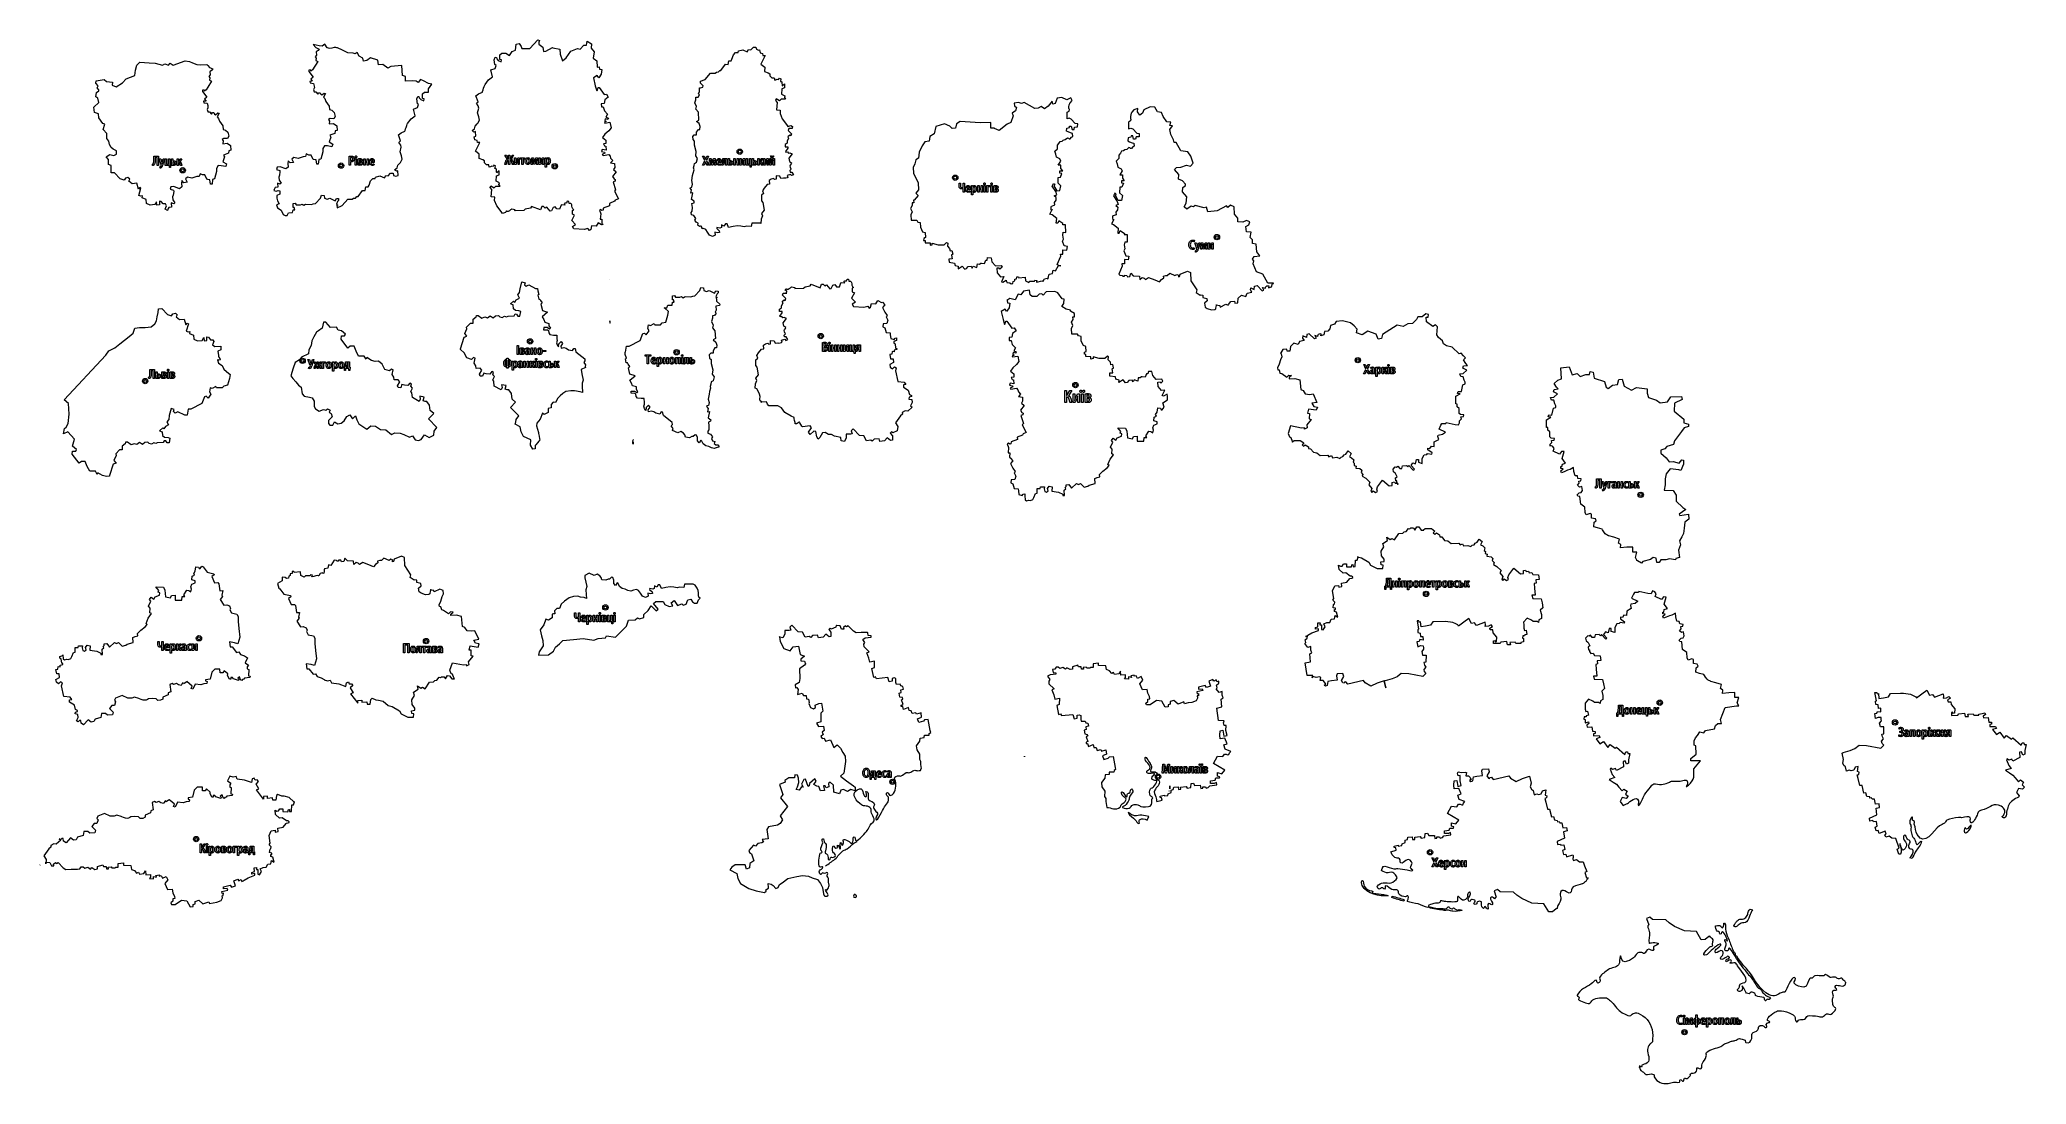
# Model space of a CAD drawing. Header units: millimetres. Extents: x -411 to 410, y -37 to 395.
import ezdxf

# ---------------------------------------------------------------- set-up
doc = ezdxf.new("R2010")
doc.units = ezdxf.units.MM
doc.header["$MEASUREMENT"] = 0
doc.layers.add('layer 1', color=7, linetype='Continuous')

msp = doc.modelspace()

# ---------------------------------------------------------------- linework, layer by layer
at = {"layer": 'layer 1', "color": 9, "lineweight": 20}
for points, knots in [([(-179.0412, 319.078), (-179.0412, 319.078), (-178.9904, 320.8156), (-178.9904, 320.8156), (-178.9904, 320.8156), (-178.9904, 320.8156), (-179.654, 320.8156), (-179.654, 320.8156), (-179.654, 320.8156), (-179.654, 320.8156), (-179.4502, 323.0381), (-179.4502, 323.0381), (-179.4502, 323.0381), (-179.4502, 323.0381), (-179.9867, 324.5199), (-179.9867, 324.5199), (-179.9867, 324.5199), (-179.9867, 324.5199), (-179.4502, 324.8523), (-179.4502, 324.8523), (-179.4502, 324.8523), (-179.4502, 324.8523), (-178.9904, 324.4436), (-178.9904, 324.4436), (-178.9904, 324.4436), (-178.9904, 324.4436), (-178.5052, 324.5199), (-178.5052, 324.5199), (-178.5052, 324.5199), (-178.5052, 324.5199), (-178.4538, 325.3884), (-178.4538, 325.3884), (-178.4538, 325.3884), (-178.4538, 325.3884), (-175.8225, 326.3342), (-175.8225, 326.3342), (-175.8225, 326.3342), (-175.8225, 326.3342), (-175.8993, 327.2796), (-175.8993, 327.2796), (-175.8993, 327.2796), (-175.8993, 327.2796), (-173.7528, 328.2246), (-173.7528, 328.2246), (-173.7528, 328.2246), (-173.7528, 328.2246), (-173.4721, 328.761), (-173.4721, 328.761), (-173.4721, 328.761), (-173.4721, 328.761), (-172.1436, 329.2211), (-172.1436, 329.2211), (-172.1436, 329.2211), (-172.1436, 329.2211), (-173.8042, 332.3892), (-173.8042, 332.3892), (-173.8042, 332.3892), (-173.8042, 332.3892), (-173.3436, 332.9764), (-173.3436, 332.9764), (-173.3436, 332.9764), (-173.3436, 332.9764), (-174.3401, 336.3493), (-174.3401, 336.3493), (-174.3401, 336.3493), (-174.3401, 336.3493), (-173.5484, 336.6048), (-173.5484, 336.6048), (-173.5484, 336.6048), (-173.5484, 336.6048), (-173.4721, 337.218), (-173.4721, 337.218), (-173.4721, 337.218), (-173.4721, 337.218), (-173.9573, 337.4988), (-173.9573, 337.4988), (-173.9573, 337.4988), (-173.9573, 337.4988), (-174.5442, 338.4951), (-174.5442, 338.4951), (-174.5442, 338.4951), (-174.5442, 338.4951), (-173.0633, 340.4371), (-173.0633, 340.4371), (-173.0633, 340.4371), (-173.0633, 340.4371), (-174.1356, 341.3824), (-174.1356, 341.3824), (-174.1356, 341.3824), (-174.1356, 341.3824), (-173.6763, 342.2509), (-173.6763, 342.2509), (-173.6763, 342.2509), (-173.6763, 342.2509), (-173.7528, 343.8607), (-173.7528, 343.8607), (-173.7528, 343.8607), (-173.7528, 343.8607), (-175.4137, 344.1418), (-175.4137, 344.1418), (-175.4137, 344.1418), (-175.4137, 344.1418), (-174.4939, 345.1378), (-174.4939, 345.1378), (-174.4939, 345.1378), (-174.4939, 345.1378), (-175.4137, 346.0321), (-175.4137, 346.0321), (-175.4137, 346.0321), (-175.4137, 346.0321), (-175.6178, 346.9523), (-175.6178, 346.9523), (-175.6178, 346.9523), (-175.6178, 346.9523), (-176.1548, 347.5653), (-176.1548, 347.5653), (-176.1548, 347.5653), (-176.1548, 347.5653), (-178.5052, 347.2332), (-178.5052, 347.2332), (-178.5052, 347.2332), (-178.5052, 347.2332), (-178.8624, 347.6422), (-178.8624, 347.6422), (-178.8624, 347.6422), (-178.8624, 347.6422), (-177.7124, 348.1014), (-177.7124, 348.1014), (-177.7124, 348.1014), (-177.7124, 348.1014), (-177.9173, 348.5873), (-177.9173, 348.5873), (-177.9173, 348.5873), (-177.9173, 348.5873), (-179.1179, 348.8419), (-179.1179, 348.8419), (-179.1179, 348.8419), (-179.1179, 348.8419), (-178.8624, 349.6594), (-178.8624, 349.6594), (-178.8624, 349.6594), (-178.8624, 349.6594), (-177.2274, 349.3795), (-177.2274, 349.3795), (-177.2274, 349.3795), (-177.2274, 349.3795), (-177.4314, 350.9884), (-177.4314, 350.9884), (-177.4314, 350.9884), (-177.4314, 350.9884), (-177.9684, 351.142), (-177.9684, 351.142), (-177.9684, 351.142), (-177.9684, 351.142), (-178.3253, 351.9341), (-178.3253, 351.9341), (-178.3253, 351.9341), (-178.3253, 351.9341), (-177.3044, 352.0624), (-177.3044, 352.0624), (-177.3044, 352.0624), (-177.3044, 352.0624), (-177.3044, 353.5432), (-177.3044, 353.5432), (-177.3044, 353.5432), (-177.3044, 353.5432), (-178.7089, 354.5656), (-178.7089, 354.5656), (-178.7089, 354.5656), (-178.7089, 354.5656), (-177.7641, 356.0472), (-177.7641, 356.0472), (-177.7641, 356.0472), (-177.7641, 356.0472), (-176.1548, 357.3759), (-176.1548, 357.3759), (-176.1548, 357.3759), (-176.1548, 357.3759), (-175.1583, 358.6532), (-175.1583, 358.6532), (-175.1583, 358.6532), (-175.1583, 358.6532), (-175.6945, 360.876), (-175.6945, 360.876), (-175.6945, 360.876), (-175.6945, 360.876), (-177.8404, 360.5435), (-177.8404, 360.5435), (-177.8404, 360.5435), (-177.8404, 360.5435), (-177.9173, 360.9273), (-177.9173, 360.9273), (-177.9173, 360.9273), (-177.9173, 360.9273), (-177.1762, 361.2847), (-177.1762, 361.2847), (-177.1762, 361.2847), (-177.1762, 361.2847), (-177.7641, 361.6678), (-177.7641, 361.6678), (-177.7641, 361.6678), (-177.7641, 361.6678), (-177.585, 362.3575), (-177.585, 362.3575), (-177.585, 362.3575), (-177.585, 362.3575), (-176.5118, 362.0256), (-176.5118, 362.0256), (-176.5118, 362.0256), (-176.5118, 362.0256), (-176.3074, 362.6133), (-176.3074, 362.6133), (-176.3074, 362.6133), (-176.3074, 362.6133), (-177.3044, 362.9458), (-177.3044, 362.9458), (-177.3044, 362.9458), (-177.3044, 362.9458), (-176.64, 364.2219), (-176.64, 364.2219), (-176.64, 364.2219), (-176.64, 364.2219), (-177.9173, 365.5772), (-177.9173, 365.5772), (-177.9173, 365.5772), (-177.9173, 365.5772), (-178.4538, 367.2632), (-178.4538, 367.2632), (-178.4538, 367.2632), (-178.4538, 367.2632), (-179.1945, 367.2632), (-179.1945, 367.2632), (-179.1945, 367.2632), (-179.1945, 367.2632), (-179.2459, 368.5401), (-179.2459, 368.5401), (-179.2459, 368.5401), (-179.2459, 368.5401), (-178.0447, 368.6684), (-178.0447, 368.6684), (-178.0447, 368.6684), (-178.0447, 368.6684), (-177.8404, 370.2024), (-177.8404, 370.2024), (-177.8404, 370.2024), (-177.8404, 370.2024), (-176.3584, 371.2228), (-176.3584, 371.2228), (-176.3584, 371.2228), (-176.3584, 371.2228), (-177.0997, 372.5524), (-177.0997, 372.5524), (-177.0997, 372.5524), (-177.0997, 372.5524), (-178.0447, 372.4244), (-178.0447, 372.4244), (-178.0447, 372.4244), (-178.0447, 372.4244), (-180.1908, 375.3109), (-180.1908, 375.3109), (-180.1908, 375.3109), (-180.1908, 375.3109), (-180.6, 375.3109), (-180.6, 375.3109), (-180.6, 375.3109), (-180.6, 375.3109), (-180.8039, 374.1103), (-180.8039, 374.1103), (-180.8039, 374.1103), (-180.8039, 374.1103), (-181.1362, 373.9062), (-181.1362, 373.9062), (-181.1362, 373.9062), (-181.1362, 373.9062), (-181.7494, 376.0004), (-181.7494, 376.0004), (-181.7494, 376.0004), (-181.7494, 376.0004), (-182.4903, 379.2709), (-182.4903, 379.2709), (-182.4903, 379.2709), (-182.4903, 379.2709), (-180.9321, 380.1654), (-180.9321, 380.1654), (-180.9321, 380.1654), (-180.9321, 380.1654), (-180.2677, 379.2202), (-180.2677, 379.2202), (-180.2677, 379.2202), (-180.2677, 379.2202), (-179.2459, 380.8289), (-179.2459, 380.8289), (-179.2459, 380.8289), (-179.2459, 380.8289), (-178.9904, 382.7709), (-178.9904, 382.7709), (-178.9904, 382.7709), (-178.9904, 382.7709), (-179.9354, 382.8483), (-179.9354, 382.8483), (-179.9354, 382.8483), (-179.9354, 382.8483), (-180.0636, 383.7933), (-180.0636, 383.7933), (-180.0636, 383.7933), (-180.0636, 383.7933), (-180.9321, 383.6394), (-180.9321, 383.6394), (-180.9321, 383.6394), (-180.9321, 383.6394), (-181.0602, 386.2719), (-181.0602, 386.2719), (-181.0602, 386.2719), (-181.0602, 386.2719), (-182.5408, 387.4204), (-182.5408, 387.4204), (-182.5408, 387.4204), (-182.5408, 387.4204), (-182.1327, 390.0268), (-182.1327, 390.0268), (-182.1327, 390.0268), (-182.1327, 390.0268), (-183.4864, 391.5091), (-183.4864, 391.5091), (-183.4864, 391.5091), (-183.4864, 391.5091), (-183.2823, 393.3231), (-183.2823, 393.3231), (-183.2823, 393.3231), (-183.2823, 393.3231), (-185.0455, 394.3959), (-185.0455, 394.3959), (-185.0455, 394.3959), (-185.0455, 394.3959), (-185.3006, 392.7099), (-185.3006, 392.7099), (-185.3006, 392.7099), (-185.3006, 392.7099), (-186.5018, 392.7864), (-186.5018, 392.7864), (-186.5018, 392.7864), (-186.5018, 392.7864), (-187.9325, 391.1003), (-187.9325, 391.1003), (-187.9325, 391.1003), (-187.9325, 391.1003), (-189.1324, 391.3811), (-189.1324, 391.3811), (-189.1324, 391.3811), (-189.1324, 391.3811), (-191.8155, 390.2309), (-191.8155, 390.2309), (-191.8155, 390.2309), (-191.8155, 390.2309), (-193.7063, 387.4723), (-193.7063, 387.4723), (-193.7063, 387.4723), (-193.7063, 387.4723), (-195.2394, 386.3482), (-195.2394, 386.3482), (-195.2394, 386.3482), (-195.2394, 386.3482), (-196.2614, 389.0305), (-196.2614, 389.0305), (-196.2614, 389.0305), (-196.2614, 389.0305), (-196.3127, 391.1003), (-196.3127, 391.1003), (-196.3127, 391.1003), (-196.3127, 391.1003), (-199.2757, 391.7139), (-199.2757, 391.7139), (-199.2757, 391.7139), (-199.2757, 391.7139), (-199.4035, 391.7895), (-199.4035, 391.7895), (-199.4035, 391.7895), (-199.4035, 391.7895), (-202.1632, 390.2309), (-202.1632, 390.2309), (-202.1632, 390.2309), (-202.1632, 390.2309), (-203.1083, 390.1033), (-203.1083, 390.1033), (-203.1083, 390.1033), (-203.1083, 390.1033), (-203.4402, 391.9173), (-203.4402, 391.9173), (-203.4402, 391.9173), (-203.4402, 391.9173), (-204.9985, 393.1186), (-204.9985, 393.1186), (-204.9985, 393.1186), (-204.9985, 393.1186), (-204.9985, 393.9356), (-204.9985, 393.9356), (-204.9985, 393.9356), (-204.9985, 393.9356), (-204.7939, 394.676), (-204.7939, 394.676), (-204.7939, 394.676), (-204.7939, 394.676), (-205.5356, 395.0093), (-205.5356, 395.0093), (-205.5356, 395.0093), (-205.5356, 395.0093), (-208.7536, 391.4322), (-208.7536, 391.4322), (-208.7536, 391.4322), (-208.7536, 391.4322), (-212.1007, 391.3811), (-212.1007, 391.3811), (-212.1007, 391.3811), (-212.1007, 391.3811), (-212.306, 392.2498), (-212.306, 392.2498), (-212.306, 392.2498), (-212.306, 392.2498), (-213.2514, 393.3996), (-213.2514, 393.3996), (-213.2514, 393.3996), (-213.2514, 393.3996), (-214.4511, 393.1946), (-214.4511, 393.1946), (-214.4511, 393.1946), (-214.4511, 393.1946), (-214.7324, 390.6404), (-214.7324, 390.6404), (-214.7324, 390.6404), (-214.7324, 390.6404), (-216.087, 390.1033), (-216.087, 390.1033), (-216.087, 390.1033), (-216.087, 390.1033), (-217.2106, 388.4938), (-217.2106, 388.4938), (-217.2106, 388.4938), (-217.2106, 388.4938), (-218.6931, 389.4398), (-218.6931, 389.4398), (-218.6931, 389.4398), (-218.6931, 389.4398), (-220.3791, 389.4398), (-220.3791, 389.4398), (-220.3791, 389.4398), (-220.3791, 389.4398), (-221.1711, 388.8257), (-221.1711, 388.8257), (-221.1711, 388.8257), (-221.1711, 388.8257), (-221.12, 386.8847), (-221.12, 386.8847), (-221.12, 386.8847), (-221.12, 386.8847), (-220.5069, 386.7311), (-220.5069, 386.7311), (-220.5069, 386.7311), (-220.5069, 386.7311), (-220.5829, 385.8624), (-220.5829, 385.8624), (-220.5829, 385.8624), (-220.5829, 385.8624), (-221.8607, 386.4749), (-221.8607, 386.4749), (-221.8607, 386.4749), (-221.8607, 386.4749), (-222.4486, 387.1402), (-222.4486, 387.1402), (-222.4486, 387.1402), (-222.4486, 387.1402), (-222.6017, 387.676), (-222.6017, 387.676), (-222.6017, 387.676), (-222.6017, 387.676), (-223.0621, 387.7534), (-223.0621, 387.7534), (-223.0621, 387.7534), (-223.0621, 387.7534), (-223.5214, 386.6801), (-223.5214, 386.6801), (-223.5214, 386.6801), (-223.5214, 386.6801), (-223.1896, 384.7126), (-223.1896, 384.7126), (-223.1896, 384.7126), (-223.1896, 384.7126), (-222.7297, 384.381), (-222.7297, 384.381), (-222.7297, 384.381), (-222.7297, 384.381), (-223.1381, 383.1034), (-223.1381, 383.1034), (-223.1381, 383.1034), (-223.1381, 383.1034), (-224.8755, 382.5157), (-224.8755, 382.5157), (-224.8755, 382.5157), (-224.8755, 382.5157), (-224.2111, 379.6798), (-224.2111, 379.6798), (-224.2111, 379.6798), (-224.2111, 379.6798), (-225.8215, 378.4785), (-225.8215, 378.4785), (-225.8215, 378.4785), (-225.8215, 378.4785), (-227.3031, 376.5372), (-227.3031, 376.5372), (-227.3031, 376.5372), (-227.3031, 376.5372), (-227.9669, 374.9272), (-228.0942, 374.3656), (-228.0942, 374.3656), (-228.2475, 373.8292), (-228.3752, 373.3696), (-228.3752, 373.3696), (-228.3752, 373.3696), (-228.3752, 373.3696), (-229.9854, 372.7044), (-229.9854, 372.7044), (-229.9854, 372.7044), (-229.9854, 372.7044), (-231.0584, 371.8359), (-231.0584, 371.8359), (-231.0584, 371.8359), (-231.0584, 371.8359), (-230.1895, 369.4096), (-230.1895, 369.4096), (-230.1895, 369.4096), (-230.1895, 369.4096), (-230.8541, 368.7449), (-230.8541, 368.7449), (-230.8541, 368.7449), (-230.8541, 368.7449), (-230.0617, 367.6465), (-230.0617, 367.6465), (-230.0617, 367.6465), (-230.0617, 367.6465), (-229.9084, 366.778), (-229.9084, 366.778), (-229.9084, 366.778), (-229.9084, 366.778), (-230.3938, 364.8356), (-230.3938, 364.8356), (-230.3938, 364.8356), (-230.3938, 364.8356), (-229.8574, 363.1501), (-229.8574, 363.1501), (-229.8574, 363.1501), (-229.8574, 363.1501), (-229.5765, 361.7447), (-229.5765, 361.7447), (-229.5765, 361.7447), (-229.5765, 361.7447), (-230.2409, 360.4669), (-230.2409, 360.4669), (-230.2409, 360.4669), (-230.2409, 360.4669), (-230.5218, 360.2116), (-230.5218, 360.2116), (-230.5218, 360.2116), (-230.5218, 360.2116), (-231.3393, 359.3179), (-231.3393, 359.3179), (-231.3393, 359.3179), (-231.3393, 359.3179), (-231.6713, 358.2443), (-231.6713, 358.2443), (-231.6713, 358.2443), (-231.6713, 358.2443), (-232.6677, 357.4526), (-232.6677, 357.4526), (-232.6677, 357.4526), (-232.6677, 357.4526), (-231.9269, 356.839), (-231.9269, 356.839), (-231.9269, 356.839), (-231.9269, 356.839), (-231.2627, 357.0431), (-231.2627, 357.0431), (-231.2627, 357.0431), (-231.2627, 357.0431), (-231.1352, 355.1023), (-231.1352, 355.1023), (-231.1352, 355.1023), (-231.1352, 355.1023), (-231.8504, 354.8718), (-231.8504, 354.8718), (-231.8504, 354.8718), (-231.8504, 354.8718), (-231.518, 353.6712), (-231.518, 353.6712), (-231.518, 353.6712), (-231.518, 353.6712), (-230.599, 353.3391), (-230.599, 353.3391), (-230.599, 353.3391), (-230.599, 353.3391), (-230.3938, 352.5471), (-230.3938, 352.5471), (-230.3938, 352.5471), (-230.3938, 352.5471), (-229.4486, 352.5471), (-229.4486, 352.5471), (-229.4486, 352.5471), (-229.4486, 352.5471), (-231.2627, 348.9186), (-231.2627, 348.9186), (-231.2627, 348.9186), (-231.2627, 348.9186), (-229.6533, 347.6928), (-229.6533, 347.6928), (-229.6533, 347.6928), (-229.6533, 347.6928), (-229.7811, 345.9554), (-229.7811, 345.9554), (-229.7811, 345.9554), (-229.7811, 345.9554), (-228.1709, 345.4189), (-228.1709, 345.4189), (-228.1709, 345.4189), (-228.1709, 345.4189), (-227.507, 344.9588), (-227.507, 344.9588), (-227.507, 344.9588), (-227.507, 344.9588), (-227.5582, 344.1418), (-227.5582, 344.1418), (-227.5582, 344.1418), (-227.5582, 344.1418), (-226.6893, 343.2728), (-226.6893, 343.2728), (-226.6893, 343.2728), (-226.6893, 343.2728), (-225.6931, 343.2728), (-225.6931, 343.2728), (-225.6931, 343.2728), (-225.6931, 343.2728), (-225.5404, 342.3271), (-225.5404, 342.3271), (-225.5404, 342.3271), (-225.5404, 342.3271), (-225.004, 342.4549), (-225.004, 342.4549), (-225.004, 342.4549), (-225.004, 342.4549), (-224.5428, 342.7363), (-224.5428, 342.7363), (-224.5428, 342.7363), (-224.5428, 342.7363), (-223.9303, 342.6087), (-223.9303, 342.6087), (-223.9303, 342.6087), (-223.9303, 342.6087), (-223.5979, 343.1963), (-223.5979, 343.1963), (-223.5979, 343.1963), (-223.5979, 343.1963), (-222.9338, 342.9406), (-222.9338, 342.9406), (-222.9338, 342.9406), (-222.9338, 342.9406), (-223.1896, 341.7912), (-223.1896, 341.7912), (-223.1896, 341.7912), (-223.1896, 341.7912), (-222.5251, 342.124), (-222.5251, 341.1778), (-222.5251, 341.1778), (-222.5251, 340.2326), (-222.4486, 339.9773), (-222.4486, 339.9773), (-222.4486, 339.9773), (-222.4486, 339.9773), (-221.4524, 340.7948), (-221.4524, 340.7948), (-221.4524, 340.7948), (-221.4524, 340.7948), (-221.4524, 339.1086), (-221.4524, 339.1086), (-221.4524, 339.1086), (-221.4524, 339.1086), (-222.6017, 338.7765), (-222.6017, 338.7765), (-222.6017, 338.7765), (-222.6017, 338.7765), (-222.7297, 336.5531), (-222.7297, 336.5531), (-222.7297, 336.5531), (-222.7297, 336.5531), (-221.3249, 335.8892), (-221.3249, 335.8892), (-221.3249, 335.8892), (-221.3249, 335.8892), (-221.5292, 335.1995), (-221.5292, 335.1995), (-221.5292, 335.1995), (-221.5292, 335.1995), (-221.0435, 334.5349), (-221.0435, 334.5349), (-221.0435, 334.5349), (-221.0435, 334.5349), (-222.8062, 334.4585), (-222.8062, 334.4585), (-222.8062, 334.4585), (-222.8062, 334.4585), (-223.5214, 333.7941), (-223.5214, 333.7941), (-223.5214, 333.7941), (-223.5214, 333.7941), (-224.9525, 334.6628), (-224.9525, 334.6628), (-224.9525, 334.6628), (-224.9525, 334.6628), (-225.2078, 333.9222), (-225.2078, 333.9222), (-225.2078, 333.9222), (-225.2078, 333.9222), (-224.4667, 333.053), (-224.4667, 333.053), (-224.4667, 333.053), (-224.4667, 333.053), (-224.7988, 330.0386), (-224.7988, 330.0386), (-224.7988, 330.0386), (-224.7988, 330.0386), (-223.2656, 329.9616), (-223.2656, 329.9616), (-223.2656, 329.9616), (-223.2656, 329.9616), (-223.3426, 328.5565), (-223.3426, 328.5565), (-223.3426, 328.5565), (-223.3426, 328.5565), (-222.3969, 326.4109), (-222.3969, 326.4109), (-222.3969, 326.4109), (-222.3969, 326.4109), (-220.6347, 324.0601), (-220.6347, 324.0601), (-220.6347, 324.0601), (-220.6347, 324.0601), (-220.0472, 323.243), (-220.0472, 323.243), (-220.0472, 323.243), (-220.0472, 323.243), (-218.8969, 323.5751), (-218.8969, 323.5751), (-218.8969, 323.5751), (-218.8969, 323.5751), (-218.6163, 324.1881), (-218.6163, 324.1881), (-218.6163, 324.1881), (-218.6163, 324.1881), (-217.8244, 323.779), (-217.1607, 324.3159), (-217.1607, 324.3159), (-216.4703, 324.8523), (-216.266, 324.98), (-216.266, 324.98), (-216.266, 324.98), (-216.266, 324.98), (-214.8606, 324.7243), (-214.8606, 324.7243), (-214.8606, 324.7243), (-214.8606, 324.7243), (-214.9369, 324.3159), (-214.9369, 324.3159), (-214.9369, 324.3159), (-214.9369, 324.3159), (-211.309, 324.3926), (-211.309, 324.3926), (-211.309, 324.3926), (-211.309, 324.3926), (-210.6448, 324.98), (-210.6448, 324.98), (-210.6448, 324.98), (-210.6448, 324.98), (-208.55, 325.3381), (-208.55, 325.3381), (-208.55, 325.3381), (-208.55, 325.3381), (-208.0897, 326.1296), (-208.0897, 326.1296), (-208.0897, 326.1296), (-208.0897, 326.1296), (-204.3858, 324.6479), (-204.3858, 324.6479), (-204.3858, 324.6479), (-204.3858, 324.6479), (-203.8488, 326.1296), (-203.8488, 326.1296), (-203.8488, 326.1296), (-203.8488, 326.1296), (-203.1083, 326.0786), (-203.1083, 326.0786), (-203.1083, 326.0786), (-203.1083, 326.0786), (-202.4954, 325.3884), (-202.4954, 325.3884), (-202.4954, 325.3884), (-202.4954, 325.3884), (-201.7542, 325.874), (-201.7542, 325.874), (-201.7542, 325.874), (-201.7542, 325.874), (-200.349, 324.1881), (-200.349, 324.1881), (-200.349, 324.1881), (-200.349, 324.1881), (-199.8894, 324.3159), (-199.8894, 324.3159), (-199.8894, 324.3159), (-199.8894, 324.3159), (-199.199, 325.6697), (-199.199, 325.6697), (-199.199, 325.6697), (-199.199, 325.6697), (-198.3298, 326.0016), (-198.3298, 326.0016), (-198.3298, 326.0016), (-198.3298, 326.0016), (-197.5901, 325.0568), (-197.5901, 325.0568), (-197.5901, 325.0568), (-197.5901, 325.0568), (-196.4655, 324.98), (-196.4655, 324.98), (-196.4655, 324.98), (-196.4655, 324.98), (-195.8519, 326.6663), (-195.8519, 326.6663), (-195.8519, 326.6663), (-195.8519, 326.6663), (-195.7245, 326.7432), (-195.7245, 326.7432), (-195.7245, 326.7432), (-195.7245, 326.7432), (-194.2424, 326.6147), (-194.2424, 326.6147), (-194.2424, 326.6147), (-194.2424, 326.6147), (-194.9066, 327.4077), (-194.2424, 327.4837), (-194.2424, 327.4837), (-193.5785, 327.5352), (-193.5785, 327.5352), (-193.5785, 327.5352), (-193.5785, 327.5352), (-193.5785, 327.5352), (-193.2979, 328.2246), (-193.2979, 328.2246), (-193.2979, 328.2246), (-193.2979, 328.2246), (-192.6334, 328.1483), (-192.6334, 328.1483), (-192.6334, 328.1483), (-192.6334, 328.1483), (-192.5567, 327.2796), (-192.5567, 327.2796), (-192.5567, 327.2796), (-192.5567, 327.2796), (-191.8155, 327.2796), (-191.8155, 327.2796), (-191.8155, 327.2796), (-191.8155, 327.2796), (-191.2789, 327.0746), (-191.3556, 326.2572), (-191.3556, 326.2572), (-191.4071, 325.4652), (-190.6149, 324.7243), (-190.6149, 324.7243), (-190.6149, 324.7243), (-190.6149, 324.7243), (-191.2022, 324.3926), (-191.2022, 324.3926), (-191.2022, 324.3926), (-191.2022, 324.3926), (-191.1509, 322.9872), (-191.1509, 322.9872), (-191.1509, 322.9872), (-191.1509, 322.9872), (-190.2831, 322.4509), (-190.2831, 322.4509), (-190.2831, 322.4509), (-190.2831, 322.4509), (-191.4071, 320.2795), (-191.4071, 320.2795), (-191.4071, 320.2795), (-191.4071, 320.2795), (-189.8736, 318.6696), (-189.8736, 318.6696), (-189.8736, 318.6696), (-189.8736, 318.6696), (-191.1509, 317.8008), (-191.1509, 317.8008), (-191.1509, 317.8008), (-191.1509, 317.8008), (-190.6149, 316.8046), (-190.6149, 316.8046), (-190.6149, 316.8046), (-190.6149, 316.8046), (-186.2975, 316.523), (-186.2975, 316.523), (-186.2975, 316.523), (-186.2975, 316.523), (-184.7642, 317.0599), (-184.7642, 317.0599), (-184.7642, 317.0599), (-184.7642, 317.0599), (-184.1508, 316.1147), (-184.1508, 316.1147), (-184.1508, 316.1147), (-184.1508, 316.1147), (-183.5634, 316.6511), (-183.5634, 316.6511), (-183.5634, 316.6511), (-183.5634, 316.6511), (-183.2308, 318.082), (-183.2308, 318.082), (-183.2308, 318.082), (-183.2308, 318.082), (-181.3401, 318.0052), (-181.3401, 318.0052), (-181.3401, 318.0052), (-181.3401, 318.0052), (-180.523, 319.2823), (-180.523, 319.2823), (-180.523, 319.2823), (-180.523, 319.2823), (-179.1179, 318.4648), (-179.1179, 318.4648), (-179.1179, 318.4648), (-179.1179, 318.4648), (-178.5052, 318.6696), (-178.5052, 318.6696), (-178.5052, 318.6696), (-178.5052, 318.6696), (-179.0412, 319.078), (-179.0412, 319.078)], [0, 0, 0, 0, 0.00423729, 0.00423729, 0.00423729, 0.00423729, 0.00847458, 0.00847458, 0.00847458, 0.00847458, 0.01271186, 0.01271186, 0.01271186, 0.01271186, 0.01694915, 0.01694915, 0.01694915, 0.01694915, 0.02118644, 0.02118644, 0.02118644, 0.02118644, 0.02542373, 0.02542373, 0.02542373, 0.02542373, 0.02966102, 0.02966102, 0.02966102, 0.02966102, 0.03389831, 0.03389831, 0.03389831, 0.03389831, 0.03813559, 0.03813559, 0.03813559, 0.03813559, 0.04237288, 0.04237288, 0.04237288, 0.04237288, 0.04661017, 0.04661017, 0.04661017, 0.04661017, 0.05084746, 0.05084746, 0.05084746, 0.05084746, 0.05508475, 0.05508475, 0.05508475, 0.05508475, 0.05932203, 0.05932203, 0.05932203, 0.05932203, 0.06355932, 0.06355932, 0.06355932, 0.06355932, 0.06779661, 0.06779661, 0.06779661, 0.06779661, 0.0720339, 0.0720339, 0.0720339, 0.0720339, 0.07627119, 0.07627119, 0.07627119, 0.07627119, 0.08050847, 0.08050847, 0.08050847, 0.08050847, 0.08474576, 0.08474576, 0.08474576, 0.08474576, 0.08898305, 0.08898305, 0.08898305, 0.08898305, 0.09322034, 0.09322034, 0.09322034, 0.09322034, 0.09745763, 0.09745763, 0.09745763, 0.09745763, 0.10169492, 0.10169492, 0.10169492, 0.10169492, 0.1059322, 0.1059322, 0.1059322, 0.1059322, 0.11016949, 0.11016949, 0.11016949, 0.11016949, 0.11440678, 0.11440678, 0.11440678, 0.11440678, 0.11864407, 0.11864407, 0.11864407, 0.11864407, 0.12288136, 0.12288136, 0.12288136, 0.12288136, 0.12711864, 0.12711864, 0.12711864, 0.12711864, 0.13135593, 0.13135593, 0.13135593, 0.13135593, 0.13559322, 0.13559322, 0.13559322, 0.13559322, 0.13983051, 0.13983051, 0.13983051, 0.13983051, 0.1440678, 0.1440678, 0.1440678, 0.1440678, 0.14830508, 0.14830508, 0.14830508, 0.14830508, 0.15254237, 0.15254237, 0.15254237, 0.15254237, 0.15677966, 0.15677966, 0.15677966, 0.15677966, 0.16101695, 0.16101695, 0.16101695, 0.16101695, 0.16525424, 0.16525424, 0.16525424, 0.16525424, 0.16949153, 0.16949153, 0.16949153, 0.16949153, 0.17372881, 0.17372881, 0.17372881, 0.17372881, 0.1779661, 0.1779661, 0.1779661, 0.1779661, 0.18220339, 0.18220339, 0.18220339, 0.18220339, 0.18644068, 0.18644068, 0.18644068, 0.18644068, 0.19067797, 0.19067797, 0.19067797, 0.19067797, 0.19491525, 0.19491525, 0.19491525, 0.19491525, 0.19915254, 0.19915254, 0.19915254, 0.19915254, 0.20338983, 0.20338983, 0.20338983, 0.20338983, 0.20762712, 0.20762712, 0.20762712, 0.20762712, 0.21186441, 0.21186441, 0.21186441, 0.21186441, 0.21610169, 0.21610169, 0.21610169, 0.21610169, 0.22033898, 0.22033898, 0.22033898, 0.22033898, 0.22457627, 0.22457627, 0.22457627, 0.22457627, 0.22881356, 0.22881356, 0.22881356, 0.22881356, 0.23305085, 0.23305085, 0.23305085, 0.23305085, 0.23728814, 0.23728814, 0.23728814, 0.23728814, 0.24152542, 0.24152542, 0.24152542, 0.24152542, 0.24576271, 0.24576271, 0.24576271, 0.24576271, 0.25, 0.25, 0.25, 0.25, 0.25423729, 0.25423729, 0.25423729, 0.25423729, 0.25847458, 0.25847458, 0.25847458, 0.25847458, 0.26271186, 0.26271186, 0.26271186, 0.26271186, 0.26694915, 0.26694915, 0.26694915, 0.26694915, 0.27118644, 0.27118644, 0.27118644, 0.27118644, 0.27542373, 0.27542373, 0.27542373, 0.27542373, 0.27966102, 0.27966102, 0.27966102, 0.27966102, 0.28389831, 0.28389831, 0.28389831, 0.28389831, 0.28813559, 0.28813559, 0.28813559, 0.28813559, 0.29237288, 0.29237288, 0.29237288, 0.29237288, 0.29661017, 0.29661017, 0.29661017, 0.29661017, 0.30084746, 0.30084746, 0.30084746, 0.30084746, 0.30508475, 0.30508475, 0.30508475, 0.30508475, 0.30932203, 0.30932203, 0.30932203, 0.30932203, 0.31355932, 0.31355932, 0.31355932, 0.31355932, 0.31779661, 0.31779661, 0.31779661, 0.31779661, 0.3220339, 0.3220339, 0.3220339, 0.3220339, 0.32627119, 0.32627119, 0.32627119, 0.32627119, 0.33050847, 0.33050847, 0.33050847, 0.33050847, 0.33474576, 0.33474576, 0.33474576, 0.33474576, 0.33898305, 0.33898305, 0.33898305, 0.33898305, 0.34322034, 0.34322034, 0.34322034, 0.34322034, 0.34745763, 0.34745763, 0.34745763, 0.34745763, 0.35169492, 0.35169492, 0.35169492, 0.35169492, 0.3559322, 0.3559322, 0.3559322, 0.3559322, 0.36016949, 0.36016949, 0.36016949, 0.36016949, 0.36440678, 0.36440678, 0.36440678, 0.36440678, 0.36864407, 0.36864407, 0.36864407, 0.36864407, 0.37288136, 0.37288136, 0.37288136, 0.37288136, 0.37711864, 0.37711864, 0.37711864, 0.37711864, 0.38135593, 0.38135593, 0.38135593, 0.38135593, 0.38559322, 0.38559322, 0.38559322, 0.38559322, 0.38983051, 0.38983051, 0.38983051, 0.38983051, 0.3940678, 0.3940678, 0.3940678, 0.3940678, 0.39830508, 0.39830508, 0.39830508, 0.39830508, 0.40254237, 0.40254237, 0.40254237, 0.40254237, 0.40677966, 0.40677966, 0.40677966, 0.40677966, 0.41101695, 0.41101695, 0.41101695, 0.41101695, 0.41525424, 0.41525424, 0.41525424, 0.41525424, 0.41949153, 0.41949153, 0.41949153, 0.41949153, 0.42372881, 0.42372881, 0.42372881, 0.42372881, 0.4279661, 0.4279661, 0.4279661, 0.4279661, 0.43220339, 0.43220339, 0.43220339, 0.43220339, 0.43644068, 0.43644068, 0.43644068, 0.43644068, 0.44067797, 0.44067797, 0.44067797, 0.44067797, 0.44491525, 0.44491525, 0.44491525, 0.44491525, 0.44915254, 0.44915254, 0.44915254, 0.44915254, 0.45338983, 0.45338983, 0.45338983, 0.45338983, 0.45762712, 0.45762712, 0.45762712, 0.45762712, 0.46186441, 0.46186441, 0.46186441, 0.46186441, 0.46610169, 0.46610169, 0.46610169, 0.46610169, 0.47033898, 0.47033898, 0.47033898, 0.47033898, 0.47457627, 0.47457627, 0.47457627, 0.47457627, 0.47881356, 0.47881356, 0.47881356, 0.47881356, 0.48305085, 0.48305085, 0.48305085, 0.48305085, 0.48728814, 0.48728814, 0.48728814, 0.48728814, 0.49152542, 0.49152542, 0.49152542, 0.49152542, 0.49576271, 0.49576271, 0.49576271, 0.49576271, 0.5, 0.5, 0.5, 0.5, 0.50423729, 0.50423729, 0.50423729, 0.50423729, 0.50847458, 0.50847458, 0.50847458, 0.50847458, 0.51271186, 0.51271186, 0.51271186, 0.51271186, 0.51694915, 0.51694915, 0.51694915, 0.51694915, 0.52118644, 0.52118644, 0.52118644, 0.52118644, 0.52542373, 0.52542373, 0.52542373, 0.52542373, 0.52966102, 0.52966102, 0.52966102, 0.52966102, 0.53389831, 0.53389831, 0.53389831, 0.53389831, 0.53813559, 0.53813559, 0.53813559, 0.53813559, 0.54237288, 0.54237288, 0.54237288, 0.54237288, 0.54661017, 0.54661017, 0.54661017, 0.54661017, 0.55084746, 0.55084746, 0.55084746, 0.55084746, 0.55508475, 0.55508475, 0.55508475, 0.55508475, 0.55932203, 0.55932203, 0.55932203, 0.55932203, 0.56355932, 0.56355932, 0.56355932, 0.56355932, 0.56779661, 0.56779661, 0.56779661, 0.56779661, 0.5720339, 0.5720339, 0.5720339, 0.5720339, 0.57627119, 0.57627119, 0.57627119, 0.57627119, 0.58050847, 0.58050847, 0.58050847, 0.58050847, 0.58474576, 0.58474576, 0.58474576, 0.58474576, 0.58898305, 0.58898305, 0.58898305, 0.58898305, 0.59322034, 0.59322034, 0.59322034, 0.59322034, 0.59745763, 0.59745763, 0.59745763, 0.59745763, 0.60169492, 0.60169492, 0.60169492, 0.60169492, 0.6059322, 0.6059322, 0.6059322, 0.6059322, 0.61016949, 0.61016949, 0.61016949, 0.61016949, 0.61440678, 0.61440678, 0.61440678, 0.61440678, 0.61864407, 0.61864407, 0.61864407, 0.61864407, 0.62288136, 0.62288136, 0.62288136, 0.62288136, 0.62711864, 0.62711864, 0.62711864, 0.62711864, 0.63135593, 0.63135593, 0.63135593, 0.63135593, 0.63559322, 0.63559322, 0.63559322, 0.63559322, 0.63983051, 0.63983051, 0.63983051, 0.63983051, 0.6440678, 0.6440678, 0.6440678, 0.6440678, 0.64830508, 0.64830508, 0.64830508, 0.64830508, 0.65254237, 0.65254237, 0.65254237, 0.65254237, 0.65677966, 0.65677966, 0.65677966, 0.65677966, 0.66101695, 0.66101695, 0.66101695, 0.66101695, 0.66525424, 0.66525424, 0.66525424, 0.66525424, 0.66949153, 0.66949153, 0.66949153, 0.66949153, 0.67372881, 0.67372881, 0.67372881, 0.67372881, 0.6779661, 0.6779661, 0.6779661, 0.6779661, 0.68220339, 0.68220339, 0.68220339, 0.68220339, 0.68644068, 0.68644068, 0.68644068, 0.68644068, 0.69067797, 0.69067797, 0.69067797, 0.69067797, 0.69491525, 0.69491525, 0.69491525, 0.69491525, 0.69915254, 0.69915254, 0.69915254, 0.69915254, 0.70338983, 0.70338983, 0.70338983, 0.70338983, 0.70762712, 0.70762712, 0.70762712, 0.70762712, 0.71186441, 0.71186441, 0.71186441, 0.71186441, 0.71610169, 0.71610169, 0.71610169, 0.71610169, 0.72033898, 0.72033898, 0.72033898, 0.72033898, 0.72457627, 0.72457627, 0.72457627, 0.72457627, 0.72881356, 0.72881356, 0.72881356, 0.72881356, 0.73305085, 0.73305085, 0.73305085, 0.73305085, 0.73728814, 0.73728814, 0.73728814, 0.73728814, 0.74152542, 0.74152542, 0.74152542, 0.74152542, 0.74576271, 0.74576271, 0.74576271, 0.74576271, 0.75, 0.75, 0.75, 0.75, 0.75423729, 0.75423729, 0.75423729, 0.75423729, 0.75847458, 0.75847458, 0.75847458, 0.75847458, 0.76271186, 0.76271186, 0.76271186, 0.76271186, 0.76694915, 0.76694915, 0.76694915, 0.76694915, 0.77118644, 0.77118644, 0.77118644, 0.77118644, 0.77542373, 0.77542373, 0.77542373, 0.77542373, 0.77966102, 0.77966102, 0.77966102, 0.77966102, 0.78389831, 0.78389831, 0.78389831, 0.78389831, 0.78813559, 0.78813559, 0.78813559, 0.78813559, 0.79237288, 0.79237288, 0.79237288, 0.79237288, 0.79661017, 0.79661017, 0.79661017, 0.79661017, 0.80084746, 0.80084746, 0.80084746, 0.80084746, 0.80508475, 0.80508475, 0.80508475, 0.80508475, 0.80932203, 0.80932203, 0.80932203, 0.80932203, 0.81355932, 0.81355932, 0.81355932, 0.81355932, 0.81779661, 0.81779661, 0.81779661, 0.81779661, 0.8220339, 0.8220339, 0.8220339, 0.8220339, 0.82627119, 0.82627119, 0.82627119, 0.82627119, 0.83050847, 0.83050847, 0.83050847, 0.83050847, 0.83474576, 0.83474576, 0.83474576, 0.83474576, 0.83898305, 0.83898305, 0.83898305, 0.83898305, 0.84322034, 0.84322034, 0.84322034, 0.84322034, 0.84745763, 0.84745763, 0.84745763, 0.84745763, 0.85169492, 0.85169492, 0.85169492, 0.85169492, 0.8559322, 0.8559322, 0.8559322, 0.8559322, 0.86016949, 0.86016949, 0.86016949, 0.86016949, 0.86440678, 0.86440678, 0.86440678, 0.86440678, 0.86864407, 0.86864407, 0.86864407, 0.86864407, 0.87288136, 0.87288136, 0.87288136, 0.87288136, 0.87711864, 0.87711864, 0.87711864, 0.87711864, 0.88135593, 0.88135593, 0.88135593, 0.88135593, 0.88559322, 0.88559322, 0.88559322, 0.88559322, 0.88983051, 0.88983051, 0.88983051, 0.88983051, 0.8940678, 0.8940678, 0.8940678, 0.8940678, 0.89830508, 0.89830508, 0.89830508, 0.89830508, 0.90254237, 0.90254237, 0.90254237, 0.90254237, 0.90677966, 0.90677966, 0.90677966, 0.90677966, 0.91101695, 0.91101695, 0.91101695, 0.91101695, 0.91525424, 0.91525424, 0.91525424, 0.91525424, 0.91949153, 0.91949153, 0.91949153, 0.91949153, 0.92372881, 0.92372881, 0.92372881, 0.92372881, 0.9279661, 0.9279661, 0.9279661, 0.9279661, 0.93220339, 0.93220339, 0.93220339, 0.93220339, 0.93644068, 0.93644068, 0.93644068, 0.93644068, 0.94067797, 0.94067797, 0.94067797, 0.94067797, 0.94491525, 0.94491525, 0.94491525, 0.94491525, 0.94915254, 0.94915254, 0.94915254, 0.94915254, 0.95338983, 0.95338983, 0.95338983, 0.95338983, 0.95762712, 0.95762712, 0.95762712, 0.95762712, 0.96186441, 0.96186441, 0.96186441, 0.96186441, 0.96610169, 0.96610169, 0.96610169, 0.96610169, 0.97033898, 0.97033898, 0.97033898, 0.97033898, 0.97457627, 0.97457627, 0.97457627, 0.97457627, 0.97881356, 0.97881356, 0.97881356, 0.97881356, 0.98305085, 0.98305085, 0.98305085, 0.98305085, 0.98728814, 0.98728814, 0.98728814, 0.98728814, 0.99152542, 0.99152542, 0.99152542, 0.99152542, 1, 1, 1, 1]), ([(-333.8711, 352.1954), (-333.8711, 352.1954), (-335.6088, 352.0421), (-335.6088, 352.0421), (-335.6088, 352.0421), (-335.6088, 352.0421), (-335.5568, 353.1917), (-335.5568, 353.1917), (-335.5568, 353.1917), (-335.5568, 353.1917), (-335.8889, 353.8053), (-335.8889, 353.8053), (-335.8889, 353.8053), (-335.8889, 353.8053), (-335.2757, 354.2135), (-335.2757, 354.2135), (-335.2757, 354.2135), (-335.2757, 354.2135), (-333.744, 354.1367), (-333.744, 354.1367), (-333.744, 354.1367), (-333.744, 354.1367), (-333.2068, 355.1335), (-333.2068, 355.1335), (-333.2068, 355.1335), (-333.2068, 355.1335), (-333.59, 356.7436), (-333.59, 356.7436), (-333.59, 356.7436), (-333.59, 356.7436), (-334.5354, 357.6886), (-334.5354, 357.6886), (-334.5354, 357.6886), (-334.5354, 357.6886), (-335.5568, 357.9692), (-335.5568, 357.9692), (-335.5568, 357.9692), (-335.5568, 357.9692), (-335.6088, 359.375), (-335.6088, 359.375), (-335.6088, 359.375), (-335.6088, 359.375), (-337.0895, 361.3162), (-337.0895, 361.3162), (-337.0895, 361.3162), (-337.0895, 361.3162), (-337.4226, 362.4662), (-337.4226, 362.4662), (-337.4226, 362.4662), (-337.4226, 362.4662), (-337.9588, 363.0786), (-337.9588, 363.0786), (-337.9588, 363.0786), (-337.9588, 363.0786), (-337.2185, 364.6123), (-337.2185, 364.6123), (-337.2185, 364.6123), (-337.2185, 364.6123), (-337.7797, 364.7402), (-337.7797, 364.7402), (-337.7797, 364.7402), (-337.7797, 364.7402), (-338.6483, 364.0245), (-338.6483, 364.0245), (-338.6483, 364.0245), (-338.6483, 364.0245), (-339.0321, 364.2799), (-339.0321, 364.2799), (-339.0321, 364.2799), (-339.0321, 364.2799), (-339.3131, 364.944), (-339.3131, 364.944), (-339.3131, 364.944), (-339.3131, 364.944), (-339.9771, 364.944), (-339.9771, 364.944), (-339.9771, 364.944), (-339.9771, 364.944), (-340.3094, 364.2799), (-340.3094, 364.2799), (-340.3094, 364.2799), (-340.3094, 364.2799), (-341.2038, 365.2762), (-341.2038, 365.2762), (-341.2038, 365.2762), (-341.2038, 365.2762), (-341.8674, 365.2762), (-341.8674, 365.2762), (-341.8674, 365.2762), (-341.8674, 365.2762), (-341.8674, 365.3013), (-341.8674, 365.3013), (-341.8674, 365.3013), (-341.8674, 365.3013), (-342.1232, 366.2215), (-342.1232, 366.2215), (-342.1232, 366.2215), (-342.1232, 366.2215), (-341.8674, 366.8099), (-341.8674, 366.8099), (-341.8674, 366.8099), (-341.8674, 366.8099), (-341.8674, 367.8062), (-341.8674, 367.8062), (-341.8674, 367.8062), (-341.8674, 367.8062), (-342.0724, 368.7767), (-342.0724, 368.7767), (-342.0724, 368.7767), (-342.0724, 368.7767), (-343.4773, 368.9813), (-343.4773, 368.9813), (-343.4773, 368.9813), (-343.4773, 368.9813), (-343.6052, 369.5938), (-343.6052, 369.5938), (-343.6052, 369.5938), (-343.6052, 369.5938), (-342.6087, 369.645), (-342.6087, 369.645), (-342.6087, 369.645), (-342.6087, 369.645), (-343.222, 370.4631), (-343.222, 370.4631), (-343.222, 370.4631), (-343.222, 370.4631), (-342.2001, 371.3317), (-342.2001, 371.3317), (-342.2001, 371.3317), (-342.2001, 371.3317), (-344.0911, 373.6308), (-344.0911, 373.6308), (-344.0911, 373.6308), (-344.0911, 373.6308), (-344.0141, 374.2181), (-344.0141, 374.2181), (-344.0141, 374.2181), (-344.0141, 374.2181), (-343.4005, 374.3713), (-343.4005, 374.3713), (-343.4005, 374.3713), (-343.4005, 374.3713), (-343.222, 373.8093), (-343.222, 373.8093), (-343.222, 373.8093), (-343.222, 373.8093), (-342.4805, 374.3713), (-342.4805, 374.3713), (-342.4805, 374.3713), (-342.4805, 374.3713), (-341.8674, 375.3686), (-341.8674, 375.3686), (-341.8674, 375.3686), (-341.8674, 375.3686), (-340.3862, 377.8465), (-340.3862, 377.8465), (-340.3862, 377.8465), (-340.3862, 377.8465), (-341.127, 378.255), (-341.127, 378.255), (-341.127, 378.255), (-341.127, 378.255), (-340.9986, 379.2002), (-340.9986, 379.2002), (-340.9986, 379.2002), (-340.9986, 379.2002), (-341.4079, 379.8136), (-341.4079, 379.8136), (-341.4079, 379.8136), (-341.4079, 379.8136), (-340.9221, 380.4774), (-340.9221, 380.4774), (-340.9221, 380.4774), (-340.9221, 380.4774), (-340.9986, 381.7549), (-340.9986, 381.7549), (-340.9986, 381.7549), (-340.9986, 381.7549), (-340.1819, 382.4195), (-340.1819, 382.4195), (-340.1819, 382.4195), (-340.1819, 382.4195), (-339.7722, 382.9562), (-339.7722, 382.9562), (-339.7722, 382.9562), (-339.7722, 382.9562), (-341.127, 383.5696), (-341.127, 383.5696), (-341.127, 383.5696), (-341.127, 383.5696), (-341.8674, 384.3875), (-341.8674, 384.3875), (-341.8674, 384.3875), (-341.8674, 384.3875), (-342.2001, 384.7701), (-342.2001, 384.7701), (-342.2001, 384.7701), (-342.2001, 384.7701), (-344.7541, 384.6423), (-344.7541, 384.6423), (-344.7541, 384.6423), (-344.7541, 384.6423), (-346.4406, 384.7701), (-346.4406, 384.7701), (-346.4406, 384.7701), (-346.4406, 384.7701), (-348.2545, 385.4338), (-348.2545, 385.4338), (-348.2545, 385.4338), (-348.2545, 385.4338), (-349.379, 386.0473), (-349.379, 386.0473), (-349.379, 386.0473), (-349.379, 386.0473), (-351.2693, 386.3286), (-351.2693, 386.3286), (-351.2693, 386.3286), (-351.2693, 386.3286), (-356.1751, 384.5654), (-356.1751, 384.5654), (-356.1751, 384.5654), (-356.1751, 384.5654), (-357.3759, 385.2558), (-357.3759, 385.2558), (-357.3759, 385.2558), (-357.3759, 385.2558), (-358.1168, 384.4382), (-358.1168, 384.4382), (-358.1168, 384.4382), (-358.1168, 384.4382), (-359.6751, 385.1027), (-359.6751, 385.1027), (-359.6751, 385.1027), (-359.6751, 385.1027), (-360.5437, 384.5654), (-360.5437, 384.5654), (-360.5437, 384.5654), (-360.5437, 384.5654), (-363.5586, 385.3827), (-363.5586, 385.3827), (-363.5586, 385.3827), (-363.5586, 385.3827), (-366.1137, 385.5106), (-366.1137, 385.5106), (-366.1137, 385.5106), (-366.1137, 385.5106), (-370.0224, 385.7152), (-370.0224, 385.7152), (-370.0224, 385.7152), (-370.0224, 385.7152), (-371.2235, 384.4382), (-371.2235, 384.4382), (-371.2235, 384.4382), (-371.2235, 384.4382), (-371.7593, 382.4195), (-371.7593, 382.4195), (-371.7593, 382.4195), (-371.7593, 382.4195), (-371.9638, 380.2733), (-371.9638, 380.2733), (-371.9638, 380.2733), (-371.9638, 380.2733), (-375.5405, 378.8684), (-375.5405, 378.8684), (-375.5405, 378.8684), (-375.5405, 378.8684), (-377.0743, 377.2589), (-377.0743, 377.2589), (-377.0743, 377.2589), (-377.0743, 377.2589), (-379.7569, 375.4955), (-379.7569, 375.4955), (-379.7569, 375.4955), (-379.7569, 375.4955), (-381.4429, 376.1858), (-381.4429, 376.1858), (-381.4429, 376.1858), (-381.4429, 376.1858), (-381.2381, 377.514), (-381.2381, 377.514), (-381.2381, 377.514), (-381.2381, 377.514), (-383.7928, 377.7953), (-383.7928, 377.7953), (-383.7928, 377.7953), (-383.7928, 377.7953), (-384.6617, 378.5874), (-384.6617, 378.5874), (-384.6617, 378.5874), (-384.6617, 378.5874), (-388.0344, 377.9992), (-388.0344, 377.9992), (-388.0344, 377.9992), (-388.0344, 377.9992), (-388.0849, 377.0541), (-388.0849, 377.0541), (-388.0849, 377.0541), (-388.0849, 377.0541), (-387.1661, 375.9814), (-387.1661, 375.9814), (-387.1661, 375.9814), (-387.1661, 375.9814), (-387.5486, 375.1637), (-387.5486, 375.1637), (-387.5486, 375.1637), (-387.5486, 375.1637), (-386.9609, 374.3713), (-386.9609, 374.3713), (-386.9609, 374.3713), (-386.9609, 374.3713), (-386.9609, 373.8864), (-386.9609, 373.8864), (-386.9609, 373.8864), (-386.9609, 373.8864), (-387.8296, 373.2221), (-387.8296, 373.2221), (-387.8296, 373.2221), (-387.8296, 373.2221), (-388.1619, 371.4592), (-388.1619, 371.4592), (-388.1619, 371.4592), (-388.1619, 371.4592), (-387.293, 370.7946), (-387.293, 370.7946), (-387.293, 370.7946), (-387.293, 370.7946), (-386.9609, 369.1089), (-386.9609, 369.1089), (-386.9609, 369.1089), (-386.9609, 369.1089), (-388.9027, 367.0904), (-388.9027, 367.0904), (-388.9027, 367.0904), (-388.9027, 367.0904), (-388.6984, 364.944), (-388.6984, 364.944), (-388.6984, 364.944), (-388.6984, 364.944), (-387.089, 364.4083), (-387.089, 364.4083), (-387.089, 364.4083), (-387.089, 364.4083), (-386.8844, 362.747), (-386.8844, 362.747), (-386.8844, 362.747), (-386.8844, 362.747), (-385.275, 360.3707), (-385.275, 360.3707), (-385.275, 360.3707), (-385.275, 360.3707), (-384.4063, 360.1156), (-384.4063, 360.1156), (-384.4063, 360.1156), (-384.4063, 360.1156), (-385.0701, 357.9692), (-385.0701, 357.9692), (-385.0701, 357.9692), (-385.0701, 357.9692), (-383.6648, 356.2067), (-383.6648, 356.2067), (-383.6648, 356.2067), (-383.6648, 356.2067), (-383.5893, 354.1367), (-383.5893, 354.1367), (-383.5893, 354.1367), (-383.5893, 354.1367), (-382.72, 353.0639), (-382.72, 353.0639), (-382.72, 353.0639), (-382.72, 353.0639), (-382.5154, 351.6586), (-382.5154, 351.6586), (-382.5154, 351.6586), (-382.5154, 351.6586), (-381.8516, 350.5092), (-381.8516, 350.5092), (-381.8516, 350.5092), (-381.8516, 350.5092), (-381.0333, 349.7685), (-381.0333, 349.7685), (-381.0333, 349.7685), (-381.0333, 349.7685), (-379.5515, 349.1043), (-379.5515, 349.1043), (-379.5515, 349.1043), (-379.5515, 349.1043), (-379.5515, 347.7495), (-379.5515, 347.7495), (-379.5515, 347.7495), (-379.5515, 347.7495), (-380.7018, 347.2137), (-380.7018, 347.2137), (-380.7018, 347.2137), (-380.7018, 347.2137), (-382.3877, 347.5457), (-382.3877, 347.5457), (-382.3877, 347.5457), (-382.3877, 347.5457), (-383.8696, 346.5491), (-383.8696, 346.5491), (-383.8696, 346.5491), (-383.8696, 346.5491), (-382.9756, 345.4766), (-382.9756, 345.4766), (-382.9756, 345.4766), (-382.9756, 345.4766), (-382.9756, 343.4579), (-382.9756, 343.4579), (-382.9756, 343.4579), (-382.9756, 343.4579), (-381.8516, 343.0492), (-381.8516, 343.0492), (-381.8516, 343.0492), (-381.8516, 343.0492), (-381.7745, 339.9575), (-381.7745, 339.9575), (-381.7745, 339.9575), (-381.7745, 339.9575), (-380.4456, 340.0344), (-380.4456, 340.0344), (-380.4456, 340.0344), (-380.4456, 340.0344), (-378.1466, 337.5305), (-378.1466, 337.5305), (-378.1466, 337.5305), (-378.1466, 337.5305), (-376.4097, 336.9429), (-376.4097, 336.9429), (-376.4097, 336.9429), (-376.4097, 336.9429), (-375.8729, 337.8628), (-375.8729, 337.8628), (-375.8729, 337.8628), (-375.8729, 337.8628), (-374.8515, 338.0672), (-374.8515, 338.0672), (-374.8515, 338.0672), (-374.8515, 338.0672), (-374.0591, 337.4029), (-374.0591, 337.4029), (-374.0591, 337.4029), (-374.0591, 337.4029), (-374.5189, 336.5855), (-374.5189, 336.5855), (-374.5189, 336.5855), (-374.5189, 336.5855), (-373.1651, 335.4611), (-373.1651, 335.4611), (-373.1651, 335.4611), (-373.1651, 335.4611), (-371.2235, 335.6655), (-371.2235, 335.6655), (-371.2235, 335.6655), (-371.2235, 335.6655), (-370.5587, 333.3149), (-370.5587, 333.3149), (-370.5587, 333.3149), (-370.5587, 333.3149), (-369.9464, 333.9025), (-369.9464, 333.9025), (-369.9464, 333.9025), (-369.9464, 333.9025), (-369.4856, 333.6468), (-369.4856, 333.6468), (-369.4856, 333.6468), (-369.4856, 333.6468), (-370.3546, 330.6834), (-370.3546, 330.6834), (-370.3546, 330.6834), (-370.3546, 330.6834), (-369.6137, 330.4283), (-369.6137, 330.4283), (-369.6137, 330.4283), (-369.6137, 330.4283), (-368.873, 330.5556), (-368.873, 330.5556), (-368.873, 330.5556), (-368.873, 330.5556), (-368.9492, 329.738), (-368.9492, 329.738), (-368.9492, 329.738), (-368.9492, 329.738), (-367.391, 328.9973), (-367.391, 328.9973), (-367.391, 328.9973), (-367.391, 328.9973), (-367.1867, 327.3873), (-367.1867, 327.3873), (-367.1867, 327.3873), (-367.1867, 327.3873), (-365.7304, 326.6466), (-365.7304, 326.6466), (-365.7304, 326.6466), (-365.7304, 326.6466), (-363.7626, 326.8506), (-363.7626, 326.8506), (-363.7626, 326.8506), (-363.7626, 326.8506), (-363.0991, 328.0011), (-363.0991, 328.0011), (-363.0991, 328.0011), (-363.0991, 328.0011), (-362.9712, 326.6466), (-362.9712, 326.6466), (-362.9712, 326.6466), (-362.9712, 326.6466), (-361.8972, 326.8003), (-361.8972, 326.8003), (-361.8972, 326.8003), (-361.8972, 326.8003), (-361.8214, 328.3331), (-361.8214, 328.3331), (-361.8214, 328.3331), (-361.8214, 328.3331), (-361.1574, 328.2054), (-361.1574, 328.2054), (-361.1574, 328.2054), (-361.1574, 328.2054), (-360.3394, 327.1323), (-360.3394, 327.1323), (-360.3394, 327.1323), (-360.3394, 327.1323), (-359.3935, 327.1323), (-359.3935, 327.1323), (-359.3935, 327.1323), (-359.3935, 327.1323), (-358.9338, 326.3913), (-358.9338, 326.3913), (-358.9338, 326.3913), (-358.9338, 326.3913), (-359.5472, 324.9859), (-359.5472, 324.9859), (-359.5472, 324.9859), (-359.5472, 324.9859), (-358.4741, 324.3732), (-358.4741, 324.3732), (-358.4741, 324.3732), (-358.4741, 324.3732), (-358.5254, 324.5002), (-358.5254, 324.5002), (-358.5254, 324.5002), (-358.5254, 324.5002), (-358.398, 324.9859), (-358.398, 324.9859), (-358.398, 324.9859), (-358.398, 324.9859), (-357.9886, 325.7014), (-357.9886, 325.7014), (-357.9886, 325.7014), (-357.9886, 325.7014), (-356.9158, 325.8555), (-356.9158, 325.8555), (-356.9158, 325.8555), (-356.9158, 325.8555), (-357.0434, 327.5923), (-357.0434, 327.5923), (-357.0434, 327.5923), (-357.0434, 327.5923), (-355.9705, 327.1323), (-355.9705, 327.1323), (-355.9705, 327.1323), (-355.9705, 327.1323), (-355.5112, 327.5923), (-355.5112, 327.5923), (-355.5112, 327.5923), (-355.5112, 327.5923), (-356.3029, 328.7925), (-356.3029, 328.7925), (-356.3029, 328.7925), (-356.3029, 328.7925), (-356.4557, 330.0191), (-356.4557, 330.0191), (-356.4557, 330.0191), (-356.4557, 330.0191), (-356.1751, 330.8114), (-356.1751, 330.8114), (-356.1751, 330.8114), (-356.1751, 330.8114), (-355.9705, 332.2419), (-355.9705, 332.2419), (-355.9705, 332.2419), (-355.9705, 332.2419), (-356.0983, 332.7785), (-356.0983, 332.7785), (-356.0983, 332.7785), (-356.0983, 332.7785), (-357.4532, 333.239), (-357.4532, 333.239), (-357.4532, 333.239), (-357.4532, 333.239), (-357.1203, 334.1834), (-357.1203, 334.1834), (-357.1203, 334.1834), (-357.1203, 334.1834), (-355.8423, 334.3115), (-355.8423, 334.3115), (-355.8423, 334.3115), (-355.8423, 334.3115), (-353.5689, 333.4425), (-353.5689, 333.4425), (-353.5689, 333.4425), (-353.5689, 333.4425), (-352.6236, 334.1834), (-352.6236, 334.1834), (-352.6236, 334.1834), (-352.6236, 334.1834), (-352.6745, 335.7169), (-352.6745, 335.7169), (-352.6745, 335.7169), (-352.6745, 335.7169), (-352.5473, 336.7891), (-352.5473, 336.7891), (-352.5473, 336.7891), (-352.5473, 336.7891), (-351.8064, 335.9214), (-351.8064, 335.9214), (-351.8064, 335.9214), (-351.8064, 335.9214), (-350.4008, 336.1251), (-350.4008, 336.1251), (-350.4008, 336.1251), (-350.4008, 336.1251), (-351.142, 337.4792), (-351.142, 337.4792), (-351.142, 337.4792), (-351.142, 337.4792), (-350.197, 338.1434), (-350.197, 338.1434), (-350.197, 338.1434), (-350.197, 338.1434), (-348.4593, 337.7351), (-348.4593, 337.7351), (-348.4593, 337.7351), (-348.4593, 337.7351), (-346.4406, 338.4242), (-346.4406, 338.4242), (-346.4406, 338.4242), (-346.4406, 338.4242), (-345.419, 338.5529), (-345.419, 338.5529), (-345.419, 338.5529), (-345.419, 338.5529), (-345.0868, 339.6256), (-345.0868, 339.6256), (-345.0868, 339.6256), (-345.0868, 339.6256), (-344.0141, 339.1397), (-344.0141, 339.1397), (-344.0141, 339.1397), (-344.0141, 339.1397), (-343.0691, 339.1397), (-343.0691, 339.1397), (-343.0691, 339.1397), (-343.0691, 339.1397), (-342.3274, 337.3261), (-342.3274, 337.3261), (-342.3274, 337.3261), (-342.3274, 337.3261), (-341.8674, 337.2747), (-341.8674, 337.2747), (-341.8674, 337.2747), (-341.8674, 337.2747), (-341.0501, 337.1473), (-341.0501, 337.1473), (-341.0501, 337.1473), (-341.0501, 337.1473), (-340.7182, 335.3334), (-340.7182, 335.3334), (-340.7182, 335.3334), (-340.7182, 335.3334), (-340.1303, 335.3837), (-340.1303, 335.3837), (-340.1303, 335.3837), (-340.1303, 335.3837), (-339.9771, 337.2747), (-339.9771, 337.2747), (-339.9771, 337.2747), (-339.9771, 337.2747), (-339.1088, 337.5305), (-339.1088, 337.5305), (-339.1088, 337.5305), (-339.1088, 337.5305), (-338.2396, 340.4938), (-338.2396, 340.4938), (-338.2396, 340.4938), (-338.2396, 340.4938), (-338.3165, 341.8481), (-338.3165, 341.8481), (-338.3165, 341.8481), (-338.3165, 341.8481), (-337.5757, 342.9726), (-337.5757, 342.9726), (-337.5757, 342.9726), (-337.5757, 342.9726), (-336.3491, 342.9214), (-336.3491, 342.9214), (-336.3491, 342.9214), (-336.3491, 342.9214), (-334.4843, 342.5888), (-334.4843, 342.5888), (-334.4843, 342.5888), (-334.4843, 342.5888), (-334.1262, 343.6621), (-334.1262, 343.6621), (-334.1262, 343.6621), (-334.1262, 343.6621), (-335.6088, 344.5823), (-335.6088, 344.5823), (-335.6088, 344.5823), (-335.6088, 344.5823), (-334.9435, 346.6004), (-334.9435, 346.6004), (-334.9435, 346.6004), (-334.9435, 346.6004), (-335.3527, 347.3411), (-335.3527, 347.3411), (-335.3527, 347.3411), (-335.3527, 347.3411), (-333.2578, 348.0826), (-333.2578, 348.0826), (-333.2578, 348.0826), (-333.2578, 348.0826), (-333.2068, 349.1554), (-333.2068, 349.1554), (-333.2068, 349.1554), (-333.2068, 349.1554), (-332.3885, 349.3594), (-332.3885, 349.3594), (-332.3885, 349.3594), (-332.3885, 349.3594), (-332.5175, 351.2499), (-332.5175, 351.2499), (-332.5175, 351.2499), (-332.5175, 351.2499), (-333.8711, 352.1954), (-333.8711, 352.1954)], [0, 0, 0, 0, 0.00540541, 0.00540541, 0.00540541, 0.00540541, 0.01081081, 0.01081081, 0.01081081, 0.01081081, 0.01621622, 0.01621622, 0.01621622, 0.01621622, 0.02162162, 0.02162162, 0.02162162, 0.02162162, 0.02702703, 0.02702703, 0.02702703, 0.02702703, 0.03243243, 0.03243243, 0.03243243, 0.03243243, 0.03783784, 0.03783784, 0.03783784, 0.03783784, 0.04324324, 0.04324324, 0.04324324, 0.04324324, 0.04864865, 0.04864865, 0.04864865, 0.04864865, 0.05405405, 0.05405405, 0.05405405, 0.05405405, 0.05945946, 0.05945946, 0.05945946, 0.05945946, 0.06486486, 0.06486486, 0.06486486, 0.06486486, 0.07027027, 0.07027027, 0.07027027, 0.07027027, 0.07567568, 0.07567568, 0.07567568, 0.07567568, 0.08108108, 0.08108108, 0.08108108, 0.08108108, 0.08648649, 0.08648649, 0.08648649, 0.08648649, 0.09189189, 0.09189189, 0.09189189, 0.09189189, 0.0972973, 0.0972973, 0.0972973, 0.0972973, 0.1027027, 0.1027027, 0.1027027, 0.1027027, 0.10810811, 0.10810811, 0.10810811, 0.10810811, 0.11351351, 0.11351351, 0.11351351, 0.11351351, 0.11891892, 0.11891892, 0.11891892, 0.11891892, 0.12432432, 0.12432432, 0.12432432, 0.12432432, 0.12972973, 0.12972973, 0.12972973, 0.12972973, 0.13513514, 0.13513514, 0.13513514, 0.13513514, 0.14054054, 0.14054054, 0.14054054, 0.14054054, 0.14594595, 0.14594595, 0.14594595, 0.14594595, 0.15135135, 0.15135135, 0.15135135, 0.15135135, 0.15675676, 0.15675676, 0.15675676, 0.15675676, 0.16216216, 0.16216216, 0.16216216, 0.16216216, 0.16756757, 0.16756757, 0.16756757, 0.16756757, 0.17297297, 0.17297297, 0.17297297, 0.17297297, 0.17837838, 0.17837838, 0.17837838, 0.17837838, 0.18378378, 0.18378378, 0.18378378, 0.18378378, 0.18918919, 0.18918919, 0.18918919, 0.18918919, 0.19459459, 0.19459459, 0.19459459, 0.19459459, 0.2, 0.2, 0.2, 0.2, 0.20540541, 0.20540541, 0.20540541, 0.20540541, 0.21081081, 0.21081081, 0.21081081, 0.21081081, 0.21621622, 0.21621622, 0.21621622, 0.21621622, 0.22162162, 0.22162162, 0.22162162, 0.22162162, 0.22702703, 0.22702703, 0.22702703, 0.22702703, 0.23243243, 0.23243243, 0.23243243, 0.23243243, 0.23783784, 0.23783784, 0.23783784, 0.23783784, 0.24324324, 0.24324324, 0.24324324, 0.24324324, 0.24864865, 0.24864865, 0.24864865, 0.24864865, 0.25405405, 0.25405405, 0.25405405, 0.25405405, 0.25945946, 0.25945946, 0.25945946, 0.25945946, 0.26486486, 0.26486486, 0.26486486, 0.26486486, 0.27027027, 0.27027027, 0.27027027, 0.27027027, 0.27567568, 0.27567568, 0.27567568, 0.27567568, 0.28108108, 0.28108108, 0.28108108, 0.28108108, 0.28648649, 0.28648649, 0.28648649, 0.28648649, 0.29189189, 0.29189189, 0.29189189, 0.29189189, 0.2972973, 0.2972973, 0.2972973, 0.2972973, 0.3027027, 0.3027027, 0.3027027, 0.3027027, 0.30810811, 0.30810811, 0.30810811, 0.30810811, 0.31351351, 0.31351351, 0.31351351, 0.31351351, 0.31891892, 0.31891892, 0.31891892, 0.31891892, 0.32432432, 0.32432432, 0.32432432, 0.32432432, 0.32972973, 0.32972973, 0.32972973, 0.32972973, 0.33513514, 0.33513514, 0.33513514, 0.33513514, 0.34054054, 0.34054054, 0.34054054, 0.34054054, 0.34594595, 0.34594595, 0.34594595, 0.34594595, 0.35135135, 0.35135135, 0.35135135, 0.35135135, 0.35675676, 0.35675676, 0.35675676, 0.35675676, 0.36216216, 0.36216216, 0.36216216, 0.36216216, 0.36756757, 0.36756757, 0.36756757, 0.36756757, 0.37297297, 0.37297297, 0.37297297, 0.37297297, 0.37837838, 0.37837838, 0.37837838, 0.37837838, 0.38378378, 0.38378378, 0.38378378, 0.38378378, 0.38918919, 0.38918919, 0.38918919, 0.38918919, 0.39459459, 0.39459459, 0.39459459, 0.39459459, 0.4, 0.4, 0.4, 0.4, 0.40540541, 0.40540541, 0.40540541, 0.40540541, 0.41081081, 0.41081081, 0.41081081, 0.41081081, 0.41621622, 0.41621622, 0.41621622, 0.41621622, 0.42162162, 0.42162162, 0.42162162, 0.42162162, 0.42702703, 0.42702703, 0.42702703, 0.42702703, 0.43243243, 0.43243243, 0.43243243, 0.43243243, 0.43783784, 0.43783784, 0.43783784, 0.43783784, 0.44324324, 0.44324324, 0.44324324, 0.44324324, 0.44864865, 0.44864865, 0.44864865, 0.44864865, 0.45405405, 0.45405405, 0.45405405, 0.45405405, 0.45945946, 0.45945946, 0.45945946, 0.45945946, 0.46486486, 0.46486486, 0.46486486, 0.46486486, 0.47027027, 0.47027027, 0.47027027, 0.47027027, 0.47567568, 0.47567568, 0.47567568, 0.47567568, 0.48108108, 0.48108108, 0.48108108, 0.48108108, 0.48648649, 0.48648649, 0.48648649, 0.48648649, 0.49189189, 0.49189189, 0.49189189, 0.49189189, 0.4972973, 0.4972973, 0.4972973, 0.4972973, 0.5027027, 0.5027027, 0.5027027, 0.5027027, 0.50810811, 0.50810811, 0.50810811, 0.50810811, 0.51351351, 0.51351351, 0.51351351, 0.51351351, 0.51891892, 0.51891892, 0.51891892, 0.51891892, 0.52432432, 0.52432432, 0.52432432, 0.52432432, 0.52972973, 0.52972973, 0.52972973, 0.52972973, 0.53513514, 0.53513514, 0.53513514, 0.53513514, 0.54054054, 0.54054054, 0.54054054, 0.54054054, 0.54594595, 0.54594595, 0.54594595, 0.54594595, 0.55135135, 0.55135135, 0.55135135, 0.55135135, 0.55675676, 0.55675676, 0.55675676, 0.55675676, 0.56216216, 0.56216216, 0.56216216, 0.56216216, 0.56756757, 0.56756757, 0.56756757, 0.56756757, 0.57297297, 0.57297297, 0.57297297, 0.57297297, 0.57837838, 0.57837838, 0.57837838, 0.57837838, 0.58378378, 0.58378378, 0.58378378, 0.58378378, 0.58918919, 0.58918919, 0.58918919, 0.58918919, 0.59459459, 0.59459459, 0.59459459, 0.59459459, 0.6, 0.6, 0.6, 0.6, 0.60540541, 0.60540541, 0.60540541, 0.60540541, 0.61081081, 0.61081081, 0.61081081, 0.61081081, 0.61621622, 0.61621622, 0.61621622, 0.61621622, 0.62162162, 0.62162162, 0.62162162, 0.62162162, 0.62702703, 0.62702703, 0.62702703, 0.62702703, 0.63243243, 0.63243243, 0.63243243, 0.63243243, 0.63783784, 0.63783784, 0.63783784, 0.63783784, 0.64324324, 0.64324324, 0.64324324, 0.64324324, 0.64864865, 0.64864865, 0.64864865, 0.64864865, 0.65405405, 0.65405405, 0.65405405, 0.65405405, 0.65945946, 0.65945946, 0.65945946, 0.65945946, 0.66486486, 0.66486486, 0.66486486, 0.66486486, 0.67027027, 0.67027027, 0.67027027, 0.67027027, 0.67567568, 0.67567568, 0.67567568, 0.67567568, 0.68108108, 0.68108108, 0.68108108, 0.68108108, 0.68648649, 0.68648649, 0.68648649, 0.68648649, 0.69189189, 0.69189189, 0.69189189, 0.69189189, 0.6972973, 0.6972973, 0.6972973, 0.6972973, 0.7027027, 0.7027027, 0.7027027, 0.7027027, 0.70810811, 0.70810811, 0.70810811, 0.70810811, 0.71351351, 0.71351351, 0.71351351, 0.71351351, 0.71891892, 0.71891892, 0.71891892, 0.71891892, 0.72432432, 0.72432432, 0.72432432, 0.72432432, 0.72972973, 0.72972973, 0.72972973, 0.72972973, 0.73513514, 0.73513514, 0.73513514, 0.73513514, 0.74054054, 0.74054054, 0.74054054, 0.74054054, 0.74594595, 0.74594595, 0.74594595, 0.74594595, 0.75135135, 0.75135135, 0.75135135, 0.75135135, 0.75675676, 0.75675676, 0.75675676, 0.75675676, 0.76216216, 0.76216216, 0.76216216, 0.76216216, 0.76756757, 0.76756757, 0.76756757, 0.76756757, 0.77297297, 0.77297297, 0.77297297, 0.77297297, 0.77837838, 0.77837838, 0.77837838, 0.77837838, 0.78378378, 0.78378378, 0.78378378, 0.78378378, 0.78918919, 0.78918919, 0.78918919, 0.78918919, 0.79459459, 0.79459459, 0.79459459, 0.79459459, 0.8, 0.8, 0.8, 0.8, 0.80540541, 0.80540541, 0.80540541, 0.80540541, 0.81081081, 0.81081081, 0.81081081, 0.81081081, 0.81621622, 0.81621622, 0.81621622, 0.81621622, 0.82162162, 0.82162162, 0.82162162, 0.82162162, 0.82702703, 0.82702703, 0.82702703, 0.82702703, 0.83243243, 0.83243243, 0.83243243, 0.83243243, 0.83783784, 0.83783784, 0.83783784, 0.83783784, 0.84324324, 0.84324324, 0.84324324, 0.84324324, 0.84864865, 0.84864865, 0.84864865, 0.84864865, 0.85405405, 0.85405405, 0.85405405, 0.85405405, 0.85945946, 0.85945946, 0.85945946, 0.85945946, 0.86486486, 0.86486486, 0.86486486, 0.86486486, 0.87027027, 0.87027027, 0.87027027, 0.87027027, 0.87567568, 0.87567568, 0.87567568, 0.87567568, 0.88108108, 0.88108108, 0.88108108, 0.88108108, 0.88648649, 0.88648649, 0.88648649, 0.88648649, 0.89189189, 0.89189189, 0.89189189, 0.89189189, 0.8972973, 0.8972973, 0.8972973, 0.8972973, 0.9027027, 0.9027027, 0.9027027, 0.9027027, 0.90810811, 0.90810811, 0.90810811, 0.90810811, 0.91351351, 0.91351351, 0.91351351, 0.91351351, 0.91891892, 0.91891892, 0.91891892, 0.91891892, 0.92432432, 0.92432432, 0.92432432, 0.92432432, 0.92972973, 0.92972973, 0.92972973, 0.92972973, 0.93513514, 0.93513514, 0.93513514, 0.93513514, 0.94054054, 0.94054054, 0.94054054, 0.94054054, 0.94594595, 0.94594595, 0.94594595, 0.94594595, 0.95135135, 0.95135135, 0.95135135, 0.95135135, 0.95675676, 0.95675676, 0.95675676, 0.95675676, 0.96216216, 0.96216216, 0.96216216, 0.96216216, 0.96756757, 0.96756757, 0.96756757, 0.96756757, 0.97297297, 0.97297297, 0.97297297, 0.97297297, 0.97837838, 0.97837838, 0.97837838, 0.97837838, 0.98378378, 0.98378378, 0.98378378, 0.98378378, 0.98918919, 0.98918919, 0.98918919, 0.98918919, 1, 1, 1, 1]), ([(-185.9575, 259.991), (-185.9575, 259.991), (-185.7024, 260.6552), (-185.7024, 260.6552), (-185.7024, 260.6552), (-185.7024, 260.6552), (-186.4943, 261.6776), (-186.4943, 261.6776), (-186.4943, 261.6776), (-186.4943, 261.6776), (-186.0345, 262.2648), (-186.0345, 262.2648), (-186.0345, 262.2648), (-186.0345, 262.2648), (-186.0857, 263.0828), (-186.0857, 263.0828), (-186.0857, 263.0828), (-186.0857, 263.0828), (-189.7134, 265.9694), (-189.7134, 265.9694), (-189.7134, 265.9694), (-189.7134, 265.9694), (-190.0715, 267.3747), (-190.0715, 267.3747), (-190.0715, 267.3747), (-190.0715, 267.3747), (-190.6076, 267.4514), (-190.6076, 267.4514), (-190.6076, 267.4514), (-190.6076, 267.4514), (-191.1951, 266.5827), (-191.1951, 266.5827), (-191.1951, 266.5827), (-191.1951, 266.5827), (-192.805, 266.9153), (-192.805, 266.9153), (-192.805, 266.9153), (-192.805, 266.9153), (-193.75, 267.5284), (-193.75, 267.5284), (-193.75, 267.5284), (-193.75, 267.5284), (-194.6956, 267.7831), (-194.6956, 267.7831), (-194.6956, 267.7831), (-194.6956, 267.7831), (-195.8458, 267.5284), (-195.8458, 267.5284), (-195.8458, 267.5284), (-195.8458, 267.5284), (-195.9728, 268.3972), (-195.9728, 268.3972), (-195.9728, 268.3972), (-195.9728, 268.3972), (-195.2324, 269.4699), (-195.2324, 269.4699), (-195.2324, 269.4699), (-195.2324, 269.4699), (-195.8458, 270.2624), (-195.8458, 270.2624), (-195.8458, 270.2624), (-195.8458, 270.2624), (-196.7906, 269.3424), (-196.7906, 269.3424), (-196.7906, 269.3424), (-196.7906, 269.3424), (-196.9953, 268.0642), (-196.9953, 268.0642), (-196.9953, 268.0642), (-196.9953, 268.0642), (-197.5317, 268.9329), (-197.5317, 268.9329), (-197.5317, 268.9329), (-197.5317, 268.9329), (-197.7873, 269.802), (-197.7873, 269.802), (-197.7873, 269.802), (-197.7873, 269.802), (-197.5317, 270.7471), (-197.5317, 270.7471), (-197.5317, 270.7471), (-197.5317, 270.7471), (-197.5823, 271.3348), (-197.5823, 271.3348), (-197.5823, 271.3348), (-197.5823, 271.3348), (-197.6589, 272.9699), (-197.6589, 272.9699), (-197.6589, 272.9699), (-197.6589, 272.9699), (-198.9361, 272.9699), (-198.9361, 272.9699), (-198.9361, 272.9699), (-198.9361, 272.9699), (-200.4696, 273.1485), (-200.4696, 273.1485), (-200.4696, 273.1485), (-200.4696, 273.1485), (-200.9549, 273.8384), (-200.9549, 273.8384), (-200.9549, 273.8384), (-200.9549, 273.8384), (-201.0823, 274.7837), (-201.0823, 274.7837), (-201.0823, 274.7837), (-201.0823, 274.7837), (-201.4913, 275.1158), (-201.4913, 275.1158), (-201.4913, 275.1158), (-201.4913, 275.1158), (-203.1006, 275.1668), (-203.1006, 275.1668), (-203.1006, 275.1668), (-203.1006, 275.1668), (-203.0245, 276.0615), (-203.0245, 276.0615), (-203.0245, 276.0615), (-203.0245, 276.0615), (-201.6198, 276.0615), (-201.6198, 276.0615), (-201.6198, 276.0615), (-201.6198, 276.0615), (-200.6739, 275.4483), (-200.6739, 275.4483), (-200.6739, 275.4483), (-200.6739, 275.4483), (-200.2645, 275.7808), (-200.2645, 275.7808), (-200.2645, 275.7808), (-200.2645, 275.7808), (-200.8784, 276.7257), (-200.8784, 276.7257), (-200.8784, 276.7257), (-200.8784, 276.7257), (-200.8784, 277.7991), (-200.8784, 277.7991), (-200.8784, 277.7991), (-200.8784, 277.7991), (-202.5646, 278.2586), (-202.5646, 278.2586), (-202.5646, 278.2586), (-202.5646, 278.2586), (-202.9734, 279.3314), (-202.9734, 279.3314), (-202.9734, 279.3314), (-202.9734, 279.3314), (-203.6374, 280.5577), (-203.6374, 280.5577), (-203.6374, 280.5577), (-203.6374, 280.5577), (-201.4143, 282.4236), (-201.4143, 282.4236), (-201.4143, 282.4236), (-201.4143, 282.4236), (-203.5607, 283.1126), (-203.5607, 283.1126), (-203.5607, 283.1126), (-203.5607, 283.1126), (-204.174, 285.719), (-204.174, 285.719), (-204.174, 285.719), (-204.174, 285.719), (-203.6374, 286.2554), (-203.6374, 286.2554), (-203.6374, 286.2554), (-203.6374, 286.2554), (-204.3021, 287.2767), (-204.3021, 287.2767), (-204.3021, 287.2767), (-204.3021, 287.2767), (-204.6342, 287.8143), (-204.6342, 287.8143), (-204.6342, 287.8143), (-204.6342, 287.8143), (-205.1191, 287.8143), (-205.1191, 287.8143), (-205.1191, 287.8143), (-205.1191, 287.8143), (-205.4516, 289.4237), (-205.4516, 289.4237), (-205.4516, 289.4237), (-205.4516, 289.4237), (-205.0428, 289.7555), (-205.0428, 289.7555), (-205.0428, 289.7555), (-205.0428, 289.7555), (-205.5279, 291.237), (-205.5279, 291.237), (-205.5279, 291.237), (-205.5279, 291.237), (-205.5796, 292.1822), (-205.5796, 292.1822), (-205.5796, 292.1822), (-205.5796, 292.1822), (-206.3971, 292.1822), (-206.3971, 292.1822), (-206.3971, 292.1822), (-206.3971, 292.1822), (-209.2073, 293.6648), (-209.2073, 293.6648), (-209.2073, 293.6648), (-209.2073, 293.6648), (-210.3564, 293.1277), (-210.3564, 293.1277), (-210.3564, 293.1277), (-210.3564, 293.1277), (-211.0215, 293.7159), (-211.0215, 293.7159), (-211.0215, 293.7159), (-211.0215, 293.7159), (-210.7655, 294.5844), (-210.7655, 294.5844), (-210.7655, 294.5844), (-210.7655, 294.5844), (-212.0431, 294.9419), (-212.0431, 294.9419), (-212.0431, 294.9419), (-212.0431, 294.9419), (-212.8342, 292.106), (-212.8342, 292.106), (-212.8342, 292.106), (-212.8342, 292.106), (-213.0398, 290.4966), (-213.0398, 290.4966), (-213.0398, 290.4966), (-213.0398, 290.4966), (-213.7805, 289.5515), (-213.7805, 289.5515), (-213.7805, 289.5515), (-213.7805, 289.5515), (-213.1159, 288.2739), (-213.1159, 288.2739), (-213.1159, 288.2739), (-213.1159, 288.2739), (-214.3938, 287.5323), (-214.3938, 287.5323), (-214.3938, 287.5323), (-214.3938, 287.5323), (-214.9807, 286.536), (-214.9807, 286.536), (-214.9807, 286.536), (-214.9807, 286.536), (-215.4668, 286.9966), (-215.4668, 286.9966), (-215.4668, 286.9966), (-215.4668, 286.9966), (-216.7958, 285.7956), (-216.7958, 285.7956), (-216.7958, 285.7956), (-216.7958, 285.7956), (-215.7219, 285.386), (-215.7219, 285.386), (-215.7219, 285.386), (-215.7219, 285.386), (-215.594, 283.7774), (-215.594, 283.7774), (-215.594, 283.7774), (-215.594, 283.7774), (-214.7255, 283.1644), (-214.7255, 283.1644), (-214.7255, 283.1644), (-214.7255, 283.1644), (-213.3205, 282.9593), (-213.3205, 282.9593), (-213.3205, 282.9593), (-213.3205, 282.9593), (-212.5035, 282.704), (-212.5035, 282.704), (-212.5035, 282.704), (-212.5035, 282.704), (-212.9113, 280.7624), (-212.9113, 280.7624), (-212.9113, 280.7624), (-212.9113, 280.7624), (-213.7038, 280.8135), (-213.7038, 280.8135), (-213.7038, 280.8135), (-213.7038, 280.8135), (-214.2402, 281.6305), (-214.2402, 281.6305), (-214.2402, 281.6305), (-214.2402, 281.6305), (-214.8534, 281.6819), (-214.8534, 281.6819), (-214.8534, 281.6819), (-214.8534, 281.6819), (-215.2624, 280.8898), (-215.2624, 280.8898), (-215.2624, 280.8898), (-215.2624, 280.8898), (-217.7406, 280.8135), (-217.7406, 280.8135), (-217.7406, 280.8135), (-217.7406, 280.8135), (-218.4048, 280.4818), (-218.4048, 280.4818), (-218.4048, 280.4818), (-218.4048, 280.4818), (-219.222, 280.8135), (-219.222, 280.8135), (-219.222, 280.8135), (-219.222, 280.8135), (-220.1668, 280.2254), (-220.1668, 280.2254), (-220.1668, 280.2254), (-220.1668, 280.2254), (-221.1127, 280.5577), (-221.1127, 280.5577), (-221.1127, 280.5577), (-221.1127, 280.5577), (-221.7006, 281.0947), (-221.7006, 281.0947), (-221.7006, 281.0947), (-221.7006, 281.0947), (-222.9267, 280.9673), (-222.9267, 280.9673), (-222.9267, 280.9673), (-222.9267, 280.9673), (-223.9233, 280.0727), (-223.9233, 280.0727), (-223.9233, 280.0727), (-223.9233, 280.0727), (-225.124, 280.9673), (-225.124, 280.9673), (-225.124, 280.9673), (-225.124, 280.9673), (-226.2736, 280.0727), (-226.2736, 280.0727), (-226.2736, 280.0727), (-226.2736, 280.0727), (-227.3469, 280.4303), (-227.3469, 280.4303), (-227.3469, 280.4303), (-227.3469, 280.4303), (-228.573, 279.9452), (-228.573, 279.9452), (-228.573, 279.9452), (-228.573, 279.9452), (-230.1056, 281.0178), (-230.1056, 281.0178), (-230.1056, 281.0178), (-230.1056, 281.0178), (-230.8464, 281.0178), (-230.8464, 281.0178), (-230.8464, 281.0178), (-230.8464, 281.0178), (-230.9744, 280.4303), (-230.9744, 280.4303), (-230.9744, 280.4303), (-230.9744, 280.4303), (-232.2518, 279.4852), (-232.2518, 279.4852), (-232.2518, 279.4852), (-232.2518, 279.4852), (-232.2518, 277.8754), (-232.2518, 277.8754), (-232.2518, 277.8754), (-232.2518, 277.8754), (-233.3248, 277.8754), (-233.3248, 277.8754), (-233.3248, 277.8754), (-233.3248, 277.8754), (-234.8834, 276.2409), (-234.8834, 276.2409), (-234.8834, 276.2409), (-234.8834, 276.2409), (-234.8071, 275.5761), (-234.8071, 275.5761), (-234.8071, 275.5761), (-234.8071, 275.5761), (-235.6758, 273.5575), (-235.6758, 273.5575), (-235.6758, 273.5575), (-235.6758, 273.5575), (-234.7561, 272.4335), (-234.7561, 272.4335), (-234.7561, 272.4335), (-234.7561, 272.4335), (-235.9567, 272.0251), (-235.9567, 272.0251), (-235.9567, 272.0251), (-235.9567, 272.0251), (-237.4383, 267.2469), (-237.4383, 267.2469), (-237.4383, 267.2469), (-237.4383, 267.2469), (-237.4383, 266.966), (-237.4383, 266.966), (-237.4383, 266.966), (-237.4383, 266.966), (-237.4383, 266.992), (-237.4383, 266.992), (-237.4383, 266.992), (-237.4383, 266.992), (-235.9567, 265.6375), (-235.9567, 265.6375), (-235.9567, 265.6375), (-235.9567, 265.6375), (-234.8071, 263.4909), (-234.8071, 263.4909), (-234.8071, 263.4909), (-234.8071, 263.4909), (-232.8654, 262.8787), (-232.8654, 262.8787), (-232.8654, 262.8787), (-232.8654, 262.8787), (-232.1249, 263.6187), (-232.1249, 263.6187), (-232.1249, 263.6187), (-232.1249, 263.6187), (-231.3833, 263.3636), (-231.3833, 263.3636), (-231.3833, 263.3636), (-231.3833, 263.3636), (-231.7923, 261.3963), (-231.7923, 261.3963), (-231.7923, 261.3963), (-231.7923, 261.3963), (-231.0509, 260.2723), (-231.0509, 260.2723), (-231.0509, 260.2723), (-231.0509, 260.2723), (-230.9232, 259.174), (-230.9232, 259.174), (-230.9232, 259.174), (-230.9232, 259.174), (-229.3648, 259.2502), (-229.3648, 259.2502), (-229.3648, 259.2502), (-229.3648, 259.2502), (-228.6238, 258.4585), (-228.6238, 258.4585), (-228.6238, 258.4585), (-228.6238, 258.4585), (-229.57, 256.7721), (-229.57, 256.7721), (-229.57, 256.7721), (-229.57, 256.7721), (-229.2882, 256.0311), (-229.2882, 256.0311), (-229.2882, 256.0311), (-229.2882, 256.0311), (-228.2926, 255.9041), (-228.2926, 255.9041), (-228.2926, 255.9041), (-228.2926, 255.9041), (-227.7555, 257.232), (-227.7555, 257.232), (-227.7555, 257.232), (-227.7555, 257.232), (-226.7588, 256.9762), (-226.7588, 256.9762), (-226.7588, 256.9762), (-226.7588, 256.9762), (-225.2772, 256.8229), (-225.2772, 256.8229), (-225.2772, 256.8229), (-225.2772, 256.8229), (-224.4599, 257.8453), (-224.4599, 257.8453), (-224.4599, 257.8453), (-224.4599, 257.8453), (-223.7952, 257.4366), (-223.7952, 257.4366), (-223.7952, 257.4366), (-223.7952, 257.4366), (-224.0508, 256.5681), (-224.0508, 256.5681), (-224.0508, 256.5681), (-224.0508, 256.5681), (-223.3869, 255.8264), (-223.3869, 255.8264), (-223.3869, 255.8264), (-223.3869, 255.8264), (-224.1276, 254.4222), (-224.1276, 254.4222), (-224.1276, 254.4222), (-224.1276, 254.4222), (-223.6672, 253.8861), (-223.6672, 253.8861), (-223.6672, 253.8861), (-223.6672, 253.8861), (-223.4636, 251.8668), (-223.4636, 251.8668), (-223.4636, 251.8668), (-223.4636, 251.8668), (-220.6276, 250.3088), (-220.6276, 250.3088), (-220.6276, 250.3088), (-220.6276, 250.3088), (-220.1668, 251.2532), (-220.1668, 251.2532), (-220.1668, 251.2532), (-220.1668, 251.2532), (-220.4234, 252.403), (-220.4234, 252.403), (-220.4234, 252.403), (-220.4234, 252.403), (-218.5574, 252.0714), (-218.5574, 252.0714), (-218.5574, 252.0714), (-218.5574, 252.0714), (-219.0185, 250.5892), (-219.0185, 250.5892), (-219.0185, 250.5892), (-219.0185, 250.5892), (-218.1492, 250.3088), (-218.1492, 250.3088), (-218.1492, 250.3088), (-218.1492, 250.3088), (-217.4843, 250.2573), (-217.4843, 250.2573), (-217.4843, 250.2573), (-217.4843, 250.2573), (-216.3358, 248.7755), (-216.3358, 248.7755), (-216.3358, 248.7755), (-216.3358, 248.7755), (-216.0546, 246.4763), (-216.0546, 246.4763), (-216.0546, 246.4763), (-216.0546, 246.4763), (-214.6491, 245.2749), (-214.6491, 245.2749), (-214.6491, 245.2749), (-214.6491, 245.2749), (-216.7436, 243.053), (-216.7436, 243.053), (-216.7436, 243.053), (-216.7436, 243.053), (-213.3719, 239.5271), (-213.3719, 239.5271), (-213.3719, 239.5271), (-213.3719, 239.5271), (-214.4441, 238.0457), (-214.4441, 238.0457), (-214.4441, 238.0457), (-214.4441, 238.0457), (-214.6491, 236.308), (-214.6491, 236.308), (-214.6491, 236.308), (-214.7255, 236.2567), (-214.8024, 236.2312), (-214.8534, 236.2057), (-214.8534, 236.2057), (-214.8534, 236.2057), (-214.7763, 236.1037), (-214.7763, 236.1037), (-214.7763, 236.1037), (-214.7763, 236.1037), (-212.7843, 235.0305), (-212.7843, 235.0305), (-212.7843, 235.0305), (-212.7843, 235.0305), (-212.3756, 233.0117), (-212.3756, 233.0117), (-212.3756, 233.0117), (-212.3756, 233.0117), (-211.353, 230.9946), (-211.353, 230.9946), (-211.353, 230.9946), (-211.353, 230.9946), (-208.4154, 229.6407), (-208.4154, 229.6407), (-208.4154, 229.6407), (-208.4154, 229.6407), (-208.4662, 227.4927), (-208.4662, 227.4927), (-208.4662, 227.4927), (-208.4662, 227.4927), (-207.5209, 225.807), (-207.5209, 225.807), (-207.5209, 225.807), (-207.5209, 225.807), (-206.5251, 225.8845), (-206.5251, 225.8845), (-206.5251, 225.8845), (-206.5251, 225.8845), (-206.5251, 227.2898), (-206.5251, 227.2898), (-206.5251, 227.2898), (-206.5251, 227.2898), (-204.7102, 229.4343), (-204.7102, 229.5883), (-204.7102, 229.5883), (-204.7102, 229.7155), (-205.2475, 232.68), (-205.2475, 232.68), (-205.2475, 232.68), (-205.2475, 232.68), (-205.9878, 235.4915), (-205.9878, 235.4915), (-205.9878, 235.4915), (-205.9878, 235.4915), (-205.9115, 236.5126), (-205.9115, 236.5126), (-205.9115, 236.5126), (-205.9115, 236.5126), (-204.5068, 238.2493), (-204.5068, 238.2493), (-204.5068, 238.2493), (-204.5068, 238.2493), (-203.5607, 240.6767), (-203.5607, 240.6767), (-203.5607, 240.6767), (-203.5607, 240.6767), (-202.8202, 240.1906), (-202.8202, 240.1906), (-202.8202, 240.1906), (-202.8202, 240.1906), (-201.21, 240.9833), (-201.21, 240.9833), (-201.21, 240.9833), (-201.21, 240.9833), (-201.1595, 242.6694), (-201.1595, 242.6694), (-201.1595, 242.6694), (-201.1595, 242.6694), (-200.0094, 242.8481), (-200.0094, 242.8481), (-200.0094, 242.8481), (-200.0094, 242.8481), (-200.0094, 244.203), (-200.0094, 244.203), (-200.0094, 244.203), (-200.0094, 244.203), (-199.141, 245.2749), (-199.141, 245.2749), (-199.141, 245.2749), (-199.141, 245.2749), (-198.1954, 245.0712), (-198.1954, 245.0712), (-198.1954, 245.0712), (-198.1954, 245.0712), (-197.2505, 246.8337), (-197.2505, 246.8337), (-197.2505, 246.8337), (-197.2505, 246.8337), (-196.1776, 247.83), (-196.1776, 247.83), (-196.1776, 247.83), (-196.1776, 247.83), (-195.1042, 248.7755), (-195.1042, 248.7755), (-195.1042, 248.7755), (-195.1042, 248.7755), (-193.9545, 249.567), (-193.9545, 249.567), (-193.9545, 249.567), (-193.9545, 249.567), (-191.808, 249.9244), (-191.808, 249.9244), (-191.808, 249.9244), (-191.808, 249.9244), (-190.2756, 249.9244), (-190.2756, 249.9244), (-190.2756, 249.9244), (-190.2756, 249.9244), (-187.9764, 249.5162), (-187.9764, 249.5162), (-187.9764, 249.5162), (-187.9764, 249.5162), (-186.9795, 249.1831), (-186.9795, 249.1831), (-186.9795, 249.1831), (-186.9795, 249.1831), (-187.1843, 251.8668), (-187.1843, 251.8668), (-187.1843, 251.8668), (-187.1843, 251.8668), (-187.1075, 253.1444), (-187.1075, 253.1444), (-187.1075, 253.1444), (-187.1075, 253.1444), (-186.7752, 254.2682), (-186.7752, 254.2682), (-186.7752, 254.2682), (-186.7752, 254.2682), (-187.3118, 256.8996), (-187.3118, 256.8996), (-187.3118, 256.8996), (-187.3118, 256.8996), (-187.5671, 258.7906), (-187.5671, 258.7906), (-187.5671, 258.7906), (-187.5671, 258.7906), (-185.8299, 259.5316), (-185.8299, 259.5316), (-185.8299, 259.5316), (-185.8299, 259.5316), (-185.9575, 259.991), (-185.9575, 259.991)], [0, 0, 0, 0, 0.00574713, 0.00574713, 0.00574713, 0.00574713, 0.01149425, 0.01149425, 0.01149425, 0.01149425, 0.01724138, 0.01724138, 0.01724138, 0.01724138, 0.02298851, 0.02298851, 0.02298851, 0.02298851, 0.02873563, 0.02873563, 0.02873563, 0.02873563, 0.03448276, 0.03448276, 0.03448276, 0.03448276, 0.04022989, 0.04022989, 0.04022989, 0.04022989, 0.04597701, 0.04597701, 0.04597701, 0.04597701, 0.05172414, 0.05172414, 0.05172414, 0.05172414, 0.05747126, 0.05747126, 0.05747126, 0.05747126, 0.06321839, 0.06321839, 0.06321839, 0.06321839, 0.06896552, 0.06896552, 0.06896552, 0.06896552, 0.07471264, 0.07471264, 0.07471264, 0.07471264, 0.08045977, 0.08045977, 0.08045977, 0.08045977, 0.0862069, 0.0862069, 0.0862069, 0.0862069, 0.09195402, 0.09195402, 0.09195402, 0.09195402, 0.09770115, 0.09770115, 0.09770115, 0.09770115, 0.10344828, 0.10344828, 0.10344828, 0.10344828, 0.1091954, 0.1091954, 0.1091954, 0.1091954, 0.11494253, 0.11494253, 0.11494253, 0.11494253, 0.12068966, 0.12068966, 0.12068966, 0.12068966, 0.12643678, 0.12643678, 0.12643678, 0.12643678, 0.13218391, 0.13218391, 0.13218391, 0.13218391, 0.13793103, 0.13793103, 0.13793103, 0.13793103, 0.14367816, 0.14367816, 0.14367816, 0.14367816, 0.14942529, 0.14942529, 0.14942529, 0.14942529, 0.15517241, 0.15517241, 0.15517241, 0.15517241, 0.16091954, 0.16091954, 0.16091954, 0.16091954, 0.16666667, 0.16666667, 0.16666667, 0.16666667, 0.17241379, 0.17241379, 0.17241379, 0.17241379, 0.17816092, 0.17816092, 0.17816092, 0.17816092, 0.18390805, 0.18390805, 0.18390805, 0.18390805, 0.18965517, 0.18965517, 0.18965517, 0.18965517, 0.1954023, 0.1954023, 0.1954023, 0.1954023, 0.20114943, 0.20114943, 0.20114943, 0.20114943, 0.20689655, 0.20689655, 0.20689655, 0.20689655, 0.21264368, 0.21264368, 0.21264368, 0.21264368, 0.2183908, 0.2183908, 0.2183908, 0.2183908, 0.22413793, 0.22413793, 0.22413793, 0.22413793, 0.22988506, 0.22988506, 0.22988506, 0.22988506, 0.23563218, 0.23563218, 0.23563218, 0.23563218, 0.24137931, 0.24137931, 0.24137931, 0.24137931, 0.24712644, 0.24712644, 0.24712644, 0.24712644, 0.25287356, 0.25287356, 0.25287356, 0.25287356, 0.25862069, 0.25862069, 0.25862069, 0.25862069, 0.26436782, 0.26436782, 0.26436782, 0.26436782, 0.27011494, 0.27011494, 0.27011494, 0.27011494, 0.27586207, 0.27586207, 0.27586207, 0.27586207, 0.2816092, 0.2816092, 0.2816092, 0.2816092, 0.28735632, 0.28735632, 0.28735632, 0.28735632, 0.29310345, 0.29310345, 0.29310345, 0.29310345, 0.29885057, 0.29885057, 0.29885057, 0.29885057, 0.3045977, 0.3045977, 0.3045977, 0.3045977, 0.31034483, 0.31034483, 0.31034483, 0.31034483, 0.31609195, 0.31609195, 0.31609195, 0.31609195, 0.32183908, 0.32183908, 0.32183908, 0.32183908, 0.32758621, 0.32758621, 0.32758621, 0.32758621, 0.33333333, 0.33333333, 0.33333333, 0.33333333, 0.33908046, 0.33908046, 0.33908046, 0.33908046, 0.34482759, 0.34482759, 0.34482759, 0.34482759, 0.35057471, 0.35057471, 0.35057471, 0.35057471, 0.35632184, 0.35632184, 0.35632184, 0.35632184, 0.36206897, 0.36206897, 0.36206897, 0.36206897, 0.36781609, 0.36781609, 0.36781609, 0.36781609, 0.37356322, 0.37356322, 0.37356322, 0.37356322, 0.37931034, 0.37931034, 0.37931034, 0.37931034, 0.38505747, 0.38505747, 0.38505747, 0.38505747, 0.3908046, 0.3908046, 0.3908046, 0.3908046, 0.39655172, 0.39655172, 0.39655172, 0.39655172, 0.40229885, 0.40229885, 0.40229885, 0.40229885, 0.40804598, 0.40804598, 0.40804598, 0.40804598, 0.4137931, 0.4137931, 0.4137931, 0.4137931, 0.41954023, 0.41954023, 0.41954023, 0.41954023, 0.42528736, 0.42528736, 0.42528736, 0.42528736, 0.43103448, 0.43103448, 0.43103448, 0.43103448, 0.43678161, 0.43678161, 0.43678161, 0.43678161, 0.44252874, 0.44252874, 0.44252874, 0.44252874, 0.44827586, 0.44827586, 0.44827586, 0.44827586, 0.45402299, 0.45402299, 0.45402299, 0.45402299, 0.45977011, 0.45977011, 0.45977011, 0.45977011, 0.46551724, 0.46551724, 0.46551724, 0.46551724, 0.47126437, 0.47126437, 0.47126437, 0.47126437, 0.47701149, 0.47701149, 0.47701149, 0.47701149, 0.48275862, 0.48275862, 0.48275862, 0.48275862, 0.48850575, 0.48850575, 0.48850575, 0.48850575, 0.49425287, 0.49425287, 0.49425287, 0.49425287, 0.5, 0.5, 0.5, 0.5, 0.50574713, 0.50574713, 0.50574713, 0.50574713, 0.51149425, 0.51149425, 0.51149425, 0.51149425, 0.51724138, 0.51724138, 0.51724138, 0.51724138, 0.52298851, 0.52298851, 0.52298851, 0.52298851, 0.52873563, 0.52873563, 0.52873563, 0.52873563, 0.53448276, 0.53448276, 0.53448276, 0.53448276, 0.54022989, 0.54022989, 0.54022989, 0.54022989, 0.54597701, 0.54597701, 0.54597701, 0.54597701, 0.55172414, 0.55172414, 0.55172414, 0.55172414, 0.55747126, 0.55747126, 0.55747126, 0.55747126, 0.56321839, 0.56321839, 0.56321839, 0.56321839, 0.56896552, 0.56896552, 0.56896552, 0.56896552, 0.57471264, 0.57471264, 0.57471264, 0.57471264, 0.58045977, 0.58045977, 0.58045977, 0.58045977, 0.5862069, 0.5862069, 0.5862069, 0.5862069, 0.59195402, 0.59195402, 0.59195402, 0.59195402, 0.59770115, 0.59770115, 0.59770115, 0.59770115, 0.60344828, 0.60344828, 0.60344828, 0.60344828, 0.6091954, 0.6091954, 0.6091954, 0.6091954, 0.61494253, 0.61494253, 0.61494253, 0.61494253, 0.62068966, 0.62068966, 0.62068966, 0.62068966, 0.62643678, 0.62643678, 0.62643678, 0.62643678, 0.63218391, 0.63218391, 0.63218391, 0.63218391, 0.63793103, 0.63793103, 0.63793103, 0.63793103, 0.64367816, 0.64367816, 0.64367816, 0.64367816, 0.64942529, 0.64942529, 0.64942529, 0.64942529, 0.65517241, 0.65517241, 0.65517241, 0.65517241, 0.66091954, 0.66091954, 0.66091954, 0.66091954, 0.66666667, 0.66666667, 0.66666667, 0.66666667, 0.67241379, 0.67241379, 0.67241379, 0.67241379, 0.67816092, 0.67816092, 0.67816092, 0.67816092, 0.68390805, 0.68390805, 0.68390805, 0.68390805, 0.68965517, 0.68965517, 0.68965517, 0.68965517, 0.6954023, 0.6954023, 0.6954023, 0.6954023, 0.70114943, 0.70114943, 0.70114943, 0.70114943, 0.70689655, 0.70689655, 0.70689655, 0.70689655, 0.71264368, 0.71264368, 0.71264368, 0.71264368, 0.7183908, 0.7183908, 0.7183908, 0.7183908, 0.72413793, 0.72413793, 0.72413793, 0.72413793, 0.72988506, 0.72988506, 0.72988506, 0.72988506, 0.73563218, 0.73563218, 0.73563218, 0.73563218, 0.74137931, 0.74137931, 0.74137931, 0.74137931, 0.74712644, 0.74712644, 0.74712644, 0.74712644, 0.75287356, 0.75287356, 0.75287356, 0.75287356, 0.75862069, 0.75862069, 0.75862069, 0.75862069, 0.76436782, 0.76436782, 0.76436782, 0.76436782, 0.77011494, 0.77011494, 0.77011494, 0.77011494, 0.77586207, 0.77586207, 0.77586207, 0.77586207, 0.7816092, 0.7816092, 0.7816092, 0.7816092, 0.78735632, 0.78735632, 0.78735632, 0.78735632, 0.79310345, 0.79310345, 0.79310345, 0.79310345, 0.79885057, 0.79885057, 0.79885057, 0.79885057, 0.8045977, 0.8045977, 0.8045977, 0.8045977, 0.81034483, 0.81034483, 0.81034483, 0.81034483, 0.81609195, 0.81609195, 0.81609195, 0.81609195, 0.82183908, 0.82183908, 0.82183908, 0.82183908, 0.82758621, 0.82758621, 0.82758621, 0.82758621, 0.83333333, 0.83333333, 0.83333333, 0.83333333, 0.83908046, 0.83908046, 0.83908046, 0.83908046, 0.84482759, 0.84482759, 0.84482759, 0.84482759, 0.85057471, 0.85057471, 0.85057471, 0.85057471, 0.85632184, 0.85632184, 0.85632184, 0.85632184, 0.86206897, 0.86206897, 0.86206897, 0.86206897, 0.86781609, 0.86781609, 0.86781609, 0.86781609, 0.87356322, 0.87356322, 0.87356322, 0.87356322, 0.87931034, 0.87931034, 0.87931034, 0.87931034, 0.88505747, 0.88505747, 0.88505747, 0.88505747, 0.8908046, 0.8908046, 0.8908046, 0.8908046, 0.89655172, 0.89655172, 0.89655172, 0.89655172, 0.90229885, 0.90229885, 0.90229885, 0.90229885, 0.90804598, 0.90804598, 0.90804598, 0.90804598, 0.9137931, 0.9137931, 0.9137931, 0.9137931, 0.91954023, 0.91954023, 0.91954023, 0.91954023, 0.92528736, 0.92528736, 0.92528736, 0.92528736, 0.93103448, 0.93103448, 0.93103448, 0.93103448, 0.93678161, 0.93678161, 0.93678161, 0.93678161, 0.94252874, 0.94252874, 0.94252874, 0.94252874, 0.94827586, 0.94827586, 0.94827586, 0.94827586, 0.95402299, 0.95402299, 0.95402299, 0.95402299, 0.95977011, 0.95977011, 0.95977011, 0.95977011, 0.96551724, 0.96551724, 0.96551724, 0.96551724, 0.97126437, 0.97126437, 0.97126437, 0.97126437, 0.97701149, 0.97701149, 0.97701149, 0.97701149, 0.98275862, 0.98275862, 0.98275862, 0.98275862, 0.98850575, 0.98850575, 0.98850575, 0.98850575, 1, 1, 1, 1]), ([(52.5523, 242.1263), (52.5523, 242.1263), (52.0921, 242.1263), (52.0921, 242.1263), (52.0921, 242.1263), (52.0921, 242.1263), (51.812, 242.74), (51.812, 242.74), (51.812, 242.74), (51.812, 242.74), (50.7385, 242.8678), (50.7385, 242.8678), (50.7385, 242.8678), (50.7385, 242.8678), (50.4824, 241.131), (50.4824, 241.131), (50.4824, 241.131), (50.4824, 241.131), (49.8702, 240.1858), (49.8702, 240.1858), (49.8702, 240.1858), (49.8702, 240.1858), (50.2773, 239.4953), (50.2773, 239.4953), (50.2773, 239.4953), (50.2773, 239.4953), (49.2559, 238.9583), (49.2559, 238.9583), (49.2559, 238.9583), (49.2559, 238.9583), (49.0508, 237.5023), (49.0508, 237.5023), (49.0508, 237.5023), (49.0508, 237.5023), (50.5335, 237.1449), (50.5335, 237.1449), (50.5335, 237.1449), (50.5335, 237.1449), (50.5335, 236.2762), (50.5335, 236.2762), (50.5335, 236.2762), (50.5335, 236.2762), (49.0508, 235.7396), (49.0508, 235.7396), (49.0508, 235.7396), (49.0508, 235.7396), (48.6687, 234.667), (48.6687, 234.667), (48.6687, 234.667), (48.6687, 234.667), (49.0018, 233.5935), (49.0018, 233.5935), (49.0018, 233.5935), (49.0018, 233.5935), (48.7197, 232.5207), (48.7197, 232.5207), (48.7197, 232.5207), (48.7197, 232.5207), (47.8523, 233.1332), (47.8523, 233.1332), (47.8523, 233.1332), (47.8523, 233.1332), (46.9819, 233.1847), (46.9819, 233.1847), (46.9819, 233.1847), (46.9819, 233.1847), (45.8325, 231.3712), (45.8325, 231.3712), (45.8325, 231.3712), (45.8325, 231.3712), (46.2416, 230.6297), (46.2416, 230.6297), (46.2416, 230.6297), (46.2416, 230.6297), (45.0911, 230.579), (45.0911, 230.579), (45.0911, 230.579), (45.0911, 230.579), (44.9641, 229.1479), (44.9641, 229.1479), (44.9641, 229.1479), (44.9641, 229.1479), (42.2059, 229.0968), (42.2059, 229.0968), (42.2059, 229.0968), (42.2059, 229.0968), (42.2059, 231.1156), (42.2059, 231.1156), (42.2059, 231.1156), (42.2059, 231.1156), (40.7243, 231.039), (40.7243, 231.039), (40.7243, 231.039), (40.7243, 231.039), (40.2621, 230.0934), (40.2621, 230.0934), (40.2621, 230.0934), (40.2621, 230.0934), (38.1682, 230.5017), (38.1682, 230.5017), (38.1682, 230.5017), (38.1682, 230.5017), (37.9641, 233.261), (37.9641, 233.261), (37.9641, 233.261), (37.9641, 233.261), (37.3759, 234.4622), (37.3759, 234.4622), (37.3759, 234.4622), (37.3759, 234.4622), (34.2846, 234.5907), (34.2846, 234.5907), (34.2846, 234.5907), (34.2846, 234.5907), (35.409, 233.0573), (35.409, 233.0573), (35.409, 233.0573), (35.409, 233.0573), (35.1529, 232.4439), (35.1529, 232.4439), (35.1529, 232.4439), (35.1529, 232.4439), (35.8952, 232.1119), (35.8952, 232.1119), (35.8952, 232.1119), (35.8952, 232.1119), (35.6901, 231.1659), (35.6901, 231.1659), (35.6901, 231.1659), (35.6901, 231.1659), (33.9534, 230.5017), (33.9534, 230.5017), (33.9534, 230.5017), (33.9534, 230.5017), (33.4682, 229.5568), (33.4682, 229.5568), (33.4682, 229.5568), (33.4682, 229.5568), (32.3177, 230.3744), (32.3177, 230.3744), (32.3177, 230.3744), (32.3177, 230.3744), (31.6544, 229.4287), (31.6544, 229.4287), (31.6544, 229.4287), (31.6544, 229.4287), (32.1897, 228.6887), (32.1897, 228.6887), (32.1897, 228.6887), (32.1897, 228.6887), (31.2443, 226.5929), (31.2443, 226.5929), (31.2443, 226.5929), (31.2443, 226.5929), (31.9326, 225.8013), (31.9326, 225.8013), (31.9326, 225.8013), (31.9326, 225.8013), (31.7825, 223.9097), (31.7825, 223.9097), (31.7825, 223.9097), (31.7825, 223.9097), (32.4718, 223.5265), (32.4718, 223.5265), (32.4718, 223.5265), (32.4718, 223.5265), (31.0392, 221.6367), (31.0392, 221.6367), (31.0392, 221.6367), (31.0392, 221.6367), (30.1708, 219.4908), (30.1708, 219.4908), (30.1708, 219.4908), (30.1708, 219.4908), (30.657, 219.0816), (30.657, 219.0816), (30.657, 219.0816), (30.657, 219.0816), (29.7886, 218.0602), (29.7886, 218.0602), (29.7886, 218.0602), (29.7886, 218.0602), (27.9759, 216.6546), (27.9759, 216.6546), (27.9759, 216.6546), (27.9759, 216.6546), (26.6973, 215.377), (26.6973, 215.377), (26.6973, 215.377), (26.6973, 215.377), (26.8244, 214.3046), (26.8244, 214.3046), (26.8244, 214.3046), (26.8244, 214.3046), (25.7519, 214.0995), (25.7519, 214.0995), (25.7519, 214.0995), (25.7519, 214.0995), (24.7295, 213.7163), (24.7295, 213.7163), (24.7295, 213.7163), (24.7295, 213.7163), (24.9346, 211.6224), (24.9346, 211.6224), (24.9346, 211.6224), (24.9346, 211.6224), (22.4555, 210.9572), (22.4555, 210.9572), (22.4555, 210.9572), (22.4555, 210.9572), (21.8433, 210.4719), (21.8433, 210.4719), (21.8433, 210.4719), (21.8433, 210.4719), (20.3096, 210.1388), (20.3096, 210.1388), (20.3096, 210.1388), (20.3096, 210.1388), (18.854, 211.5454), (18.854, 211.5454), (18.854, 211.5454), (18.854, 211.5454), (17.9846, 211.1612), (17.9846, 211.1612), (17.9846, 211.1612), (17.9846, 211.1612), (17.0902, 211.6224), (17.0902, 211.6224), (17.0902, 211.6224), (17.0902, 211.6224), (15.1494, 209.6806), (15.1494, 209.6806), (15.1494, 209.6806), (15.1494, 209.6806), (13.9489, 211.2133), (13.9489, 211.2133), (13.9489, 211.2133), (13.9489, 211.2133), (12.9265, 211.0842), (12.9265, 211.0842), (12.9265, 211.0842), (12.9265, 211.0842), (12.9265, 210.4209), (12.9265, 210.4209), (12.9265, 210.4209), (12.9265, 210.4209), (12.4663, 210.0118), (12.4663, 210.0118), (12.4663, 210.0118), (12.4663, 210.0118), (12.7984, 209.3475), (12.7984, 209.3475), (12.7984, 209.3475), (12.7984, 209.3475), (12.0581, 208.8112), (12.0581, 208.8112), (12.0581, 208.8112), (12.0581, 208.8112), (12.1852, 206.6393), (12.1852, 206.6393), (12.1852, 206.6393), (12.1852, 206.6393), (11.5209, 206.5883), (11.5209, 206.5883), (11.5209, 206.5883), (11.5209, 206.5883), (11.4699, 207.2536), (11.4699, 207.2536), (11.4699, 207.2536), (11.4699, 207.2536), (9.7831, 208.0709), (9.7831, 208.0709), (9.7831, 208.0709), (9.7831, 208.0709), (6.9479, 208.4031), (6.9479, 208.4031), (6.9479, 208.4031), (6.9479, 208.4031), (7.101, 210.2168), (7.101, 210.2168), (7.101, 210.2168), (7.101, 210.2168), (5.8235, 210.549), (5.8235, 210.549), (5.8235, 210.549), (5.8235, 210.549), (5.2102, 209.5265), (5.2102, 209.5265), (5.2102, 209.5265), (5.2102, 209.5265), (5.4153, 208.6072), (5.4153, 208.6072), (5.4153, 208.6072), (5.4153, 208.6072), (4.751, 207.9929), (4.751, 207.9929), (4.751, 207.9929), (4.751, 207.9929), (4.0607, 208.275), (4.0607, 208.275), (4.0607, 208.275), (4.0607, 208.275), (3.8056, 209.3985), (3.8056, 209.3985), (3.8056, 209.3985), (3.8056, 209.3985), (3.9327, 210.2669), (3.9327, 210.2669), (3.9327, 210.2669), (3.9327, 210.2669), (2.2469, 210.2168), (2.2469, 210.2168), (2.2469, 210.2168), (2.2469, 210.2168), (2.1189, 209.5265), (2.1189, 209.5265), (2.1189, 209.5265), (2.1189, 209.5265), (0.9184, 209.5265), (0.9184, 209.5265), (0.9184, 209.5265), (0.9184, 209.5265), (0.9184, 207.5847), (0.9184, 207.5847), (0.9184, 207.5847), (0.9184, 207.5847), (0.1771, 207.4567), (0.1771, 207.4567), (0.1771, 207.4567), (0.1771, 207.4567), (-0.4352, 205.848), (-0.4352, 205.848), (-0.4352, 205.848), (-0.4352, 205.848), (-0.8954, 205.0296), (-0.8954, 205.0296), (-0.8954, 205.0296), (-0.8954, 205.0296), (-1.8418, 204.5704), (-1.8418, 204.5704), (-1.8418, 204.5704), (-1.8418, 204.5704), (-2.5041, 204.7745), (-2.5041, 204.7745), (-2.5041, 204.7745), (-2.5041, 204.7745), (-3.5265, 204.4934), (-3.5265, 204.4934), (-3.5265, 204.4934), (-3.5265, 204.4934), (-4.0637, 204.9026), (-4.0637, 204.9026), (-4.0637, 204.9026), (-4.0637, 204.9026), (-4.1918, 206.5113), (-4.1918, 206.5113), (-4.1918, 206.5113), (-4.1918, 206.5113), (-4.2678, 206.5113), (-4.2678, 206.5113), (-4.2678, 206.5113), (-4.2678, 206.5113), (-4.2678, 207.3286), (-4.2678, 207.3286), (-4.2678, 207.3286), (-4.2678, 207.3286), (-4.8811, 207.1755), (-4.8811, 207.1755), (-4.8811, 207.1755), (-4.8811, 207.1755), (-5.3413, 206.7164), (-5.3413, 206.7164), (-5.3413, 206.7164), (-5.3413, 206.7164), (-6.6959, 207.1255), (-6.6959, 207.1255), (-6.6959, 207.1255), (-6.6959, 207.1255), (-6.8739, 208.6072), (-6.8739, 208.6072), (-6.8739, 208.6072), (-6.8739, 208.6072), (-6.95, 209.3985), (-6.95, 209.3985), (-6.95, 209.3985), (-6.95, 209.3985), (-8.5606, 209.5265), (-8.5606, 209.5265), (-8.5606, 209.5265), (-8.5606, 209.5265), (-9.0969, 211.4173), (-9.0969, 211.4173), (-9.0969, 211.4173), (-9.0969, 211.4173), (-9.9652, 211.9026), (-9.9652, 211.9026), (-9.9652, 211.9026), (-9.9652, 211.9026), (-9.8382, 213.1541), (-9.8382, 213.1541), (-9.8382, 213.1541), (-9.8382, 213.1541), (-8.3556, 213.2311), (-8.3556, 213.2311), (-8.3556, 213.2311), (-8.3556, 213.2311), (-7.9724, 214.5847), (-7.9724, 214.5847), (-7.9724, 214.5847), (-7.9724, 214.5847), (-8.5606, 215.9903), (-8.5606, 215.9903), (-8.5606, 215.9903), (-8.5606, 215.9903), (-8.1515, 216.6036), (-8.1515, 216.6036), (-8.1515, 216.6036), (-8.1515, 216.6036), (-9.1729, 218.0081), (-9.1729, 218.0081), (-9.1729, 218.0081), (-9.1729, 218.0081), (-10.1183, 219.8739), (-10.1183, 219.8739), (-10.1183, 219.8739), (-10.1183, 219.8739), (-9.0969, 220.9724), (-9.0969, 220.9724), (-9.0969, 220.9724), (-9.0969, 220.9724), (-10.0673, 222.0719), (-10.0673, 222.0719), (-10.0673, 222.0719), (-10.0673, 222.0719), (-9.9652, 222.0969), (-9.9652, 222.0969), (-9.9652, 222.0969), (-9.9652, 222.0969), (-10.5015, 222.5051), (-10.5015, 222.5051), (-10.5015, 222.5051), (-10.5015, 222.5051), (-10.4505, 224.2428), (-10.4505, 224.2428), (-10.4505, 224.2428), (-10.4505, 224.2428), (-11.1147, 224.2428), (-11.1147, 224.2428), (-11.1147, 224.2428), (-11.1147, 224.2428), (-10.9106, 226.4652), (-10.9106, 226.4652), (-10.9106, 226.4652), (-10.9106, 226.4652), (-11.4469, 227.947), (-11.4469, 227.947), (-11.4469, 227.947), (-11.4469, 227.947), (-10.9106, 228.2794), (-10.9106, 228.2794), (-10.9106, 228.2794), (-10.9106, 228.2794), (-10.4505, 227.8707), (-10.4505, 227.8707), (-10.4505, 227.8707), (-10.4505, 227.8707), (-9.9652, 227.947), (-9.9652, 227.947), (-9.9652, 227.947), (-9.9652, 227.947), (-9.9142, 228.8155), (-9.9142, 228.8155), (-9.9142, 228.8155), (-9.9142, 228.8155), (-7.2831, 229.7613), (-7.2831, 229.7613), (-7.2831, 229.7613), (-7.2831, 229.7613), (-7.3601, 230.7067), (-7.3601, 230.7067), (-7.3601, 230.7067), (-7.3601, 230.7067), (-5.2132, 231.6517), (-5.2132, 231.6517), (-5.2132, 231.6517), (-5.2132, 231.6517), (-4.9331, 232.1881), (-4.9331, 232.1881), (-4.9331, 232.1881), (-4.9331, 232.1881), (-3.6045, 232.6482), (-3.6045, 232.6482), (-3.6045, 232.6482), (-3.6045, 232.6482), (-5.2642, 235.8163), (-5.2642, 235.8163), (-5.2642, 235.8163), (-5.2642, 235.8163), (-4.8041, 236.4035), (-4.8041, 236.4035), (-4.8041, 236.4035), (-4.8041, 236.4035), (-5.8005, 239.7764), (-5.8005, 239.7764), (-5.8005, 239.7764), (-5.8005, 239.7764), (-5.0091, 240.0319), (-5.0091, 240.0319), (-5.0091, 240.0319), (-5.0091, 240.0319), (-4.9331, 240.6451), (-4.9331, 240.6451), (-4.9331, 240.6451), (-4.9331, 240.6451), (-5.4183, 240.9259), (-5.4183, 240.9259), (-5.4183, 240.9259), (-5.4183, 240.9259), (-6.0046, 241.9222), (-6.0046, 241.9222), (-6.0046, 241.9222), (-6.0046, 241.9222), (-4.5239, 243.8641), (-4.5239, 243.8641), (-4.5239, 243.8641), (-4.5239, 243.8641), (-5.5964, 244.8094), (-5.5964, 244.8094), (-5.5964, 244.8094), (-5.5964, 244.8094), (-5.1372, 245.678), (-5.1372, 245.678), (-5.1372, 245.678), (-5.1372, 245.678), (-5.2132, 247.2878), (-5.2132, 247.2878), (-5.2132, 247.2878), (-5.2132, 247.2878), (-6.8739, 247.5689), (-6.8739, 247.5689), (-6.8739, 247.5689), (-6.8739, 247.5689), (-5.9545, 248.5648), (-5.9545, 248.5648), (-5.9545, 248.5648), (-5.9545, 248.5648), (-6.8739, 249.4592), (-6.8739, 249.4592), (-6.8739, 249.4592), (-6.8739, 249.4592), (-7.078, 250.3794), (-7.078, 250.3794), (-7.078, 250.3794), (-7.078, 250.3794), (-7.6152, 250.9924), (-7.6152, 250.9924), (-7.6152, 250.9924), (-7.6152, 250.9924), (-9.9652, 250.6602), (-9.9652, 250.6602), (-9.9652, 250.6602), (-9.9652, 250.6602), (-10.3234, 251.0693), (-10.3234, 251.0693), (-10.3234, 251.0693), (-10.3234, 251.0693), (-9.1729, 251.5285), (-9.1729, 251.5285), (-9.1729, 251.5285), (-9.1729, 251.5285), (-9.378, 252.0144), (-9.378, 252.0144), (-9.378, 252.0144), (-9.378, 252.0144), (-10.5785, 252.269), (-10.5785, 252.269), (-10.5785, 252.269), (-10.5785, 252.269), (-10.3234, 253.0864), (-10.3234, 253.0864), (-10.3234, 253.0864), (-10.3234, 253.0864), (-8.6877, 252.8065), (-8.6877, 252.8065), (-8.6877, 252.8065), (-8.6877, 252.8065), (-8.8918, 254.4154), (-8.8918, 254.4154), (-8.8918, 254.4154), (-8.8918, 254.4154), (-9.429, 254.5691), (-9.429, 254.5691), (-9.429, 254.5691), (-9.429, 254.5691), (-9.7862, 255.3611), (-9.7862, 255.3611), (-9.7862, 255.3611), (-9.7862, 255.3611), (-8.7647, 255.4895), (-8.7647, 255.4895), (-8.7647, 255.4895), (-8.7647, 255.4895), (-8.7647, 256.9702), (-8.7647, 256.9702), (-8.7647, 256.9702), (-8.7647, 256.9702), (-10.1693, 257.9926), (-10.1693, 257.9926), (-10.1693, 257.9926), (-10.1693, 257.9926), (-9.2249, 259.4743), (-9.2249, 259.4743), (-9.2249, 259.4743), (-9.2249, 259.4743), (-7.6152, 260.8029), (-7.6152, 260.8029), (-7.6152, 260.8029), (-7.6152, 260.8029), (-6.6188, 262.0803), (-6.6188, 262.0803), (-6.6188, 262.0803), (-6.6188, 262.0803), (-7.1551, 264.303), (-7.1551, 264.303), (-7.1551, 264.303), (-7.1551, 264.303), (-9.301, 263.9706), (-9.301, 263.9706), (-9.301, 263.9706), (-9.301, 263.9706), (-9.378, 264.3543), (-9.378, 264.3543), (-9.378, 264.3543), (-9.378, 264.3543), (-8.6367, 264.7117), (-8.6367, 264.7117), (-8.6367, 264.7117), (-8.6367, 264.7117), (-9.2249, 265.0949), (-9.2249, 265.0949), (-9.2249, 265.0949), (-9.2249, 265.0949), (-9.0459, 265.7845), (-9.0459, 265.7845), (-9.0459, 265.7845), (-9.0459, 265.7845), (-7.9724, 265.4526), (-7.9724, 265.4526), (-7.9724, 265.4526), (-7.9724, 265.4526), (-7.7683, 266.0404), (-7.7683, 266.0404), (-7.7683, 266.0404), (-7.7683, 266.0404), (-8.7647, 266.3728), (-8.7647, 266.3728), (-8.7647, 266.3728), (-8.7647, 266.3728), (-8.1005, 267.6489), (-8.1005, 267.6489), (-8.1005, 267.6489), (-8.1005, 267.6489), (-9.378, 269.0042), (-9.378, 269.0042), (-9.378, 269.0042), (-9.378, 269.0042), (-9.9142, 270.6902), (-9.9142, 270.6902), (-9.9142, 270.6902), (-9.9142, 270.6902), (-10.6545, 270.6902), (-10.6545, 270.6902), (-10.6545, 270.6902), (-10.6545, 270.6902), (-10.7066, 271.9671), (-10.7066, 271.9671), (-10.7066, 271.9671), (-10.7066, 271.9671), (-9.505, 272.0954), (-9.505, 272.0954), (-9.505, 272.0954), (-9.505, 272.0954), (-9.301, 273.6294), (-9.301, 273.6294), (-9.301, 273.6294), (-9.301, 273.6294), (-7.8193, 274.6498), (-7.8193, 274.6498), (-7.8193, 274.6498), (-7.8193, 274.6498), (-8.5606, 275.9794), (-8.5606, 275.9794), (-8.5606, 275.9794), (-8.5606, 275.9794), (-9.505, 275.8514), (-9.505, 275.8514), (-9.505, 275.8514), (-9.505, 275.8514), (-11.651, 278.7379), (-11.651, 278.7379), (-11.651, 278.7379), (-11.651, 278.7379), (-12.0601, 278.7379), (-12.0601, 278.7379), (-12.0601, 278.7379), (-12.0601, 278.7379), (-12.2642, 277.5373), (-12.2642, 277.5373), (-12.2642, 277.5373), (-12.2642, 277.5373), (-12.5964, 277.3333), (-12.5964, 277.3333), (-12.5964, 277.3333), (-12.5964, 277.3333), (-13.2096, 279.4274), (-13.2096, 279.4274), (-13.2096, 279.4274), (-13.2096, 279.4274), (-13.9509, 282.6979), (-13.9509, 282.6979), (-13.9509, 282.6979), (-13.9509, 282.6979), (-12.3923, 283.5924), (-12.3923, 283.5924), (-12.3923, 283.5924), (-12.3923, 283.5924), (-11.728, 282.6472), (-11.728, 282.6472), (-11.728, 282.6472), (-11.728, 282.6472), (-10.7066, 284.2559), (-10.7066, 284.2559), (-10.7066, 284.2559), (-10.7066, 284.2559), (-10.4505, 286.1979), (-10.4505, 286.1979), (-10.4505, 286.1979), (-10.4505, 286.1979), (-11.3959, 286.2752), (-11.3959, 286.2752), (-11.3959, 286.2752), (-11.3959, 286.2752), (-11.5239, 287.2203), (-11.5239, 287.2203), (-11.5239, 287.2203), (-11.5239, 287.2203), (-11.626, 287.1942), (-11.626, 287.1942), (-11.626, 287.1942), (-11.626, 287.1942), (-11.5999, 287.2203), (-11.5999, 287.2203), (-11.5999, 287.2203), (-11.5999, 287.2203), (-10.4505, 288.089), (-10.4505, 288.089), (-10.4505, 288.089), (-10.4505, 288.089), (-8.2285, 287.5527), (-8.2285, 287.5527), (-8.2285, 287.5527), (-8.2285, 287.5527), (-6.95, 289.9019), (-6.95, 289.9019), (-6.95, 289.9019), (-6.95, 289.9019), (-5.8005, 289.6215), (-5.8005, 289.6215), (-5.8005, 289.6215), (-5.8005, 289.6215), (-4.8041, 291.103), (-4.8041, 291.103), (-4.8041, 291.103), (-4.8041, 291.103), (-2.25, 291.5125), (-2.25, 291.5125), (-2.25, 291.5125), (-2.25, 291.5125), (-2.0449, 289.6215), (-2.0449, 289.6215), (-2.0449, 289.6215), (-2.0449, 289.6215), (-1.1765, 288.8808), (-1.1765, 288.8808), (-1.1765, 288.8808), (-1.1765, 288.8808), (0.7133, 288.8808), (0.7133, 288.8808), (0.7133, 288.8808), (0.7133, 288.8808), (1.6587, 289.9019), (1.6587, 289.9019), (1.6587, 289.9019), (1.6587, 289.9019), (2.7832, 289.9538), (2.7832, 289.9538), (2.7832, 289.9538), (2.7832, 289.9538), (3.3974, 289.494), (3.3974, 289.494), (3.3974, 289.494), (3.3974, 289.494), (4.674, 290.7711), (4.674, 290.7711), (4.674, 290.7711), (4.674, 290.7711), (8.1735, 290.9757), (8.1735, 290.9757), (8.1735, 290.9757), (8.1735, 290.9757), (9.502, 290.3625), (9.502, 290.3625), (9.502, 290.3625), (9.502, 290.3625), (11.1887, 287.961), (11.1887, 287.961), (11.1887, 287.961), (11.1887, 287.961), (12.0061, 287.808), (12.0061, 287.808), (12.0061, 287.808), (12.0061, 287.808), (11.853, 285.9427), (11.853, 285.9427), (11.853, 285.9427), (11.853, 285.9427), (11.1127, 284.716), (11.1127, 284.716), (11.1127, 284.716), (11.1127, 284.716), (12.8755, 283.72), (12.8755, 283.72), (12.8755, 283.72), (12.8755, 283.72), (14.6122, 283.3109), (14.6122, 283.3109), (14.6122, 283.3109), (14.6122, 283.3109), (14.7402, 282.9023), (14.7402, 282.9023), (14.7402, 282.9023), (14.7402, 282.9023), (16.2989, 281.8294), (16.2989, 281.8294), (16.2989, 281.8294), (16.2989, 281.8294), (16.3749, 280.5521), (16.3749, 280.5521), (16.3749, 280.5521), (16.3749, 280.5521), (15.6346, 280.5013), (15.6346, 280.5013), (15.6346, 280.5013), (15.6346, 280.5013), (15.7627, 279.4274), (15.7627, 279.4274), (15.7627, 279.4274), (15.7627, 279.4274), (15.0214, 278.278), (15.0214, 278.278), (15.0214, 278.278), (15.0214, 278.278), (15.6346, 276.8731), (15.6346, 276.8731), (15.6346, 276.8731), (15.6346, 276.8731), (15.1494, 275.6463), (15.1494, 275.6463), (15.1494, 275.6463), (15.1494, 275.6463), (15.2765, 273.3729), (15.2765, 273.3729), (15.2765, 273.3729), (15.2765, 273.3729), (17.6265, 273.3729), (17.6265, 273.3729), (17.6265, 273.3729), (17.6265, 273.3729), (18.0356, 272.6324), (18.0356, 272.6324), (18.0356, 272.6324), (18.0356, 272.6324), (19.0581, 272.4277), (19.0581, 272.4277), (19.0581, 272.4277), (19.0581, 272.4277), (19.1091, 270.4852), (19.1091, 270.4852), (19.1091, 270.4852), (19.1091, 270.4852), (20.0285, 268.5949), (20.0285, 268.5949), (20.0285, 268.5949), (20.0285, 268.5949), (21.0509, 268.2626), (21.0509, 268.2626), (21.0509, 268.2626), (21.0509, 268.2626), (21.178, 266.193), (21.178, 266.193), (21.178, 266.193), (21.178, 266.193), (20.5147, 265.836), (20.5147, 265.836), (20.5147, 265.836), (20.5147, 265.836), (20.4377, 265.0435), (20.4377, 265.0435), (20.4377, 265.0435), (20.4377, 265.0435), (21.0509, 264.967), (21.0509, 264.967), (21.0509, 264.967), (21.0509, 264.967), (21.0509, 264.0983), (21.0509, 264.0983), (21.0509, 264.0983), (21.0509, 264.0983), (23.1198, 263.9706), (23.1198, 263.9706), (23.1198, 263.9706), (23.1198, 263.9706), (23.1198, 263.0256), (23.1198, 263.0256), (23.1198, 263.0256), (23.1198, 263.0256), (23.9892, 263.2299), (23.9892, 263.2299), (23.9892, 263.2299), (23.9892, 263.2299), (23.9892, 263.8939), (23.9892, 263.8939), (23.9892, 263.8939), (23.9892, 263.8939), (26.4922, 263.2299), (26.4922, 263.2299), (26.4922, 263.2299), (26.4922, 263.2299), (28.8933, 263.2299), (28.8933, 263.2299), (28.8933, 263.2299), (28.8933, 263.2299), (29.9157, 264.1758), (29.9157, 264.1758), (29.9157, 264.1758), (29.9157, 264.1758), (30.3759, 263.8939), (30.3759, 263.8939), (30.3759, 263.8939), (30.3759, 263.8939), (30.2478, 262.6929), (30.2478, 262.6929), (30.2478, 262.6929), (30.2478, 262.6929), (31.1932, 261.7481), (31.1932, 261.7481), (31.1932, 261.7481), (31.1932, 261.7481), (31.3983, 260.6754), (31.3983, 260.6754), (31.3983, 260.6754), (31.3983, 260.6754), (32.1396, 260.8029), (32.1396, 260.8029), (32.1396, 260.8029), (32.1396, 260.8029), (32.4718, 259.3982), (32.4718, 259.3982), (32.4718, 259.3982), (32.4718, 259.3982), (31.9326, 258.989), (31.9326, 258.989), (31.9326, 258.989), (31.9326, 258.989), (32.1897, 257.3795), (32.1897, 257.3795), (32.1897, 257.3795), (32.1897, 257.3795), (30.8611, 257.3024), (30.8611, 257.3024), (30.8611, 257.3024), (30.8611, 257.3024), (30.9892, 255.9742), (30.9892, 255.9742), (30.9892, 255.9742), (30.9892, 255.9742), (33.2121, 255.6933), (33.2121, 255.6933), (33.2121, 255.6933), (33.2121, 255.6933), (33.4162, 254.6967), (33.4162, 254.6967), (33.4162, 254.6967), (33.4162, 254.6967), (34.7437, 254.3643), (34.7437, 254.3643), (34.7437, 254.3643), (34.7437, 254.3643), (34.6677, 253.3427), (34.6677, 253.3427), (34.6677, 253.3427), (34.6677, 253.3427), (36.4305, 254.4154), (36.4305, 254.4154), (36.4305, 254.4154), (36.4305, 254.4154), (37.4269, 253.2147), (37.4269, 253.2147), (37.4269, 253.2147), (37.4269, 253.2147), (38.1172, 253.4191), (38.1172, 253.4191), (38.1172, 253.4191), (38.1172, 253.4191), (38.7825, 254.2114), (38.7825, 254.2114), (38.7825, 254.2114), (38.7825, 254.2114), (40.135, 254.3643), (40.135, 254.3643), (40.135, 254.3643), (40.135, 254.3643), (40.5182, 253.6243), (40.5182, 253.6243), (40.5182, 253.6243), (40.5182, 253.6243), (40.9274, 254.4154), (40.9274, 254.4154), (40.9274, 254.4154), (40.9274, 254.4154), (42.487, 253.8799), (42.487, 253.8799), (42.487, 253.8799), (42.487, 253.8799), (42.6641, 255.2847), (42.6641, 255.2847), (42.6641, 255.2847), (42.6641, 255.2847), (43.4825, 255.2333), (43.4825, 255.2333), (43.4825, 255.2333), (43.4825, 255.2333), (44.0197, 255.6933), (44.0197, 255.6933), (44.0197, 255.6933), (44.0197, 255.6933), (44.3008, 255.6933), (44.3008, 255.6933), (44.3008, 255.6933), (44.3008, 255.6933), (45.5773, 255.4895), (45.5773, 255.4895), (45.5773, 255.4895), (45.5773, 255.4895), (46.1136, 256.9197), (46.1136, 256.9197), (46.1136, 256.9197), (46.1136, 256.9197), (46.7008, 256.9197), (46.7008, 256.9197), (46.7008, 256.9197), (46.7008, 256.9197), (46.8539, 257.9152), (46.8539, 257.9152), (46.8539, 257.9152), (46.8539, 257.9152), (48.3115, 257.8392), (48.3115, 257.8392), (48.3115, 257.8392), (48.3115, 257.8392), (48.6687, 256.2295), (48.6687, 256.2295), (48.6687, 256.2295), (48.6687, 256.2295), (50.1243, 254.5691), (50.1243, 254.5691), (50.1243, 254.5691), (50.1243, 254.5691), (52.4763, 254.6967), (52.4763, 254.6967), (52.4763, 254.6967), (52.4763, 254.6967), (52.8334, 253.9558), (52.8334, 253.9558), (52.8334, 253.9558), (52.8334, 253.9558), (51.9391, 253.1385), (51.9391, 253.1385), (51.9391, 253.1385), (51.9391, 253.1385), (51.6839, 253.6243), (51.6839, 253.6243), (51.6839, 253.6243), (51.6839, 253.6243), (50.7385, 253.5467), (50.7385, 253.5467), (50.7385, 253.5467), (50.7385, 253.5467), (50.8666, 251.6562), (50.8666, 251.6562), (50.8666, 251.6562), (50.8666, 251.6562), (52.2202, 249.996), (52.2202, 249.996), (52.2202, 249.996), (52.2202, 249.996), (53.6248, 250.1236), (53.6248, 250.1236), (53.6248, 250.1236), (53.6248, 250.1236), (52.5523, 247.9774), (52.5523, 247.9774), (52.5523, 247.9774), (52.5523, 247.9774), (53.1656, 247.7737), (53.1656, 247.7737), (53.1656, 247.7737), (53.1656, 247.7737), (54.5692, 248.5648), (54.5692, 248.5648), (54.5692, 248.5648), (54.5692, 248.5648), (54.8273, 247.6452), (54.8273, 247.6452), (54.8273, 247.6452), (54.8273, 247.6452), (54.7743, 247.6452), (54.7743, 247.6452), (54.7743, 247.6452), (54.7743, 247.6452), (54.6992, 246.1634), (54.6992, 246.1634), (54.6992, 246.1634), (54.6992, 246.1634), (52.8835, 245.0136), (52.8835, 245.0136), (52.8835, 245.0136), (52.8835, 245.0136), (53.3947, 243.0971), (53.3947, 243.0971), (53.3947, 243.0971), (53.3947, 243.0971), (52.5523, 242.1263), (52.5523, 242.1263)], [0, 0, 0, 0, 0.00348432, 0.00348432, 0.00348432, 0.00348432, 0.00696864, 0.00696864, 0.00696864, 0.00696864, 0.01045296, 0.01045296, 0.01045296, 0.01045296, 0.01393728, 0.01393728, 0.01393728, 0.01393728, 0.0174216, 0.0174216, 0.0174216, 0.0174216, 0.02090592, 0.02090592, 0.02090592, 0.02090592, 0.02439024, 0.02439024, 0.02439024, 0.02439024, 0.02787456, 0.02787456, 0.02787456, 0.02787456, 0.03135889, 0.03135889, 0.03135889, 0.03135889, 0.03484321, 0.03484321, 0.03484321, 0.03484321, 0.03832753, 0.03832753, 0.03832753, 0.03832753, 0.04181185, 0.04181185, 0.04181185, 0.04181185, 0.04529617, 0.04529617, 0.04529617, 0.04529617, 0.04878049, 0.04878049, 0.04878049, 0.04878049, 0.05226481, 0.05226481, 0.05226481, 0.05226481, 0.05574913, 0.05574913, 0.05574913, 0.05574913, 0.05923345, 0.05923345, 0.05923345, 0.05923345, 0.06271777, 0.06271777, 0.06271777, 0.06271777, 0.06620209, 0.06620209, 0.06620209, 0.06620209, 0.06968641, 0.06968641, 0.06968641, 0.06968641, 0.07317073, 0.07317073, 0.07317073, 0.07317073, 0.07665505, 0.07665505, 0.07665505, 0.07665505, 0.08013937, 0.08013937, 0.08013937, 0.08013937, 0.08362369, 0.08362369, 0.08362369, 0.08362369, 0.08710801, 0.08710801, 0.08710801, 0.08710801, 0.09059233, 0.09059233, 0.09059233, 0.09059233, 0.09407666, 0.09407666, 0.09407666, 0.09407666, 0.09756098, 0.09756098, 0.09756098, 0.09756098, 0.1010453, 0.1010453, 0.1010453, 0.1010453, 0.10452962, 0.10452962, 0.10452962, 0.10452962, 0.10801394, 0.10801394, 0.10801394, 0.10801394, 0.11149826, 0.11149826, 0.11149826, 0.11149826, 0.11498258, 0.11498258, 0.11498258, 0.11498258, 0.1184669, 0.1184669, 0.1184669, 0.1184669, 0.12195122, 0.12195122, 0.12195122, 0.12195122, 0.12543554, 0.12543554, 0.12543554, 0.12543554, 0.12891986, 0.12891986, 0.12891986, 0.12891986, 0.13240418, 0.13240418, 0.13240418, 0.13240418, 0.1358885, 0.1358885, 0.1358885, 0.1358885, 0.13937282, 0.13937282, 0.13937282, 0.13937282, 0.14285714, 0.14285714, 0.14285714, 0.14285714, 0.14634146, 0.14634146, 0.14634146, 0.14634146, 0.14982578, 0.14982578, 0.14982578, 0.14982578, 0.1533101, 0.1533101, 0.1533101, 0.1533101, 0.15679443, 0.15679443, 0.15679443, 0.15679443, 0.16027875, 0.16027875, 0.16027875, 0.16027875, 0.16376307, 0.16376307, 0.16376307, 0.16376307, 0.16724739, 0.16724739, 0.16724739, 0.16724739, 0.17073171, 0.17073171, 0.17073171, 0.17073171, 0.17421603, 0.17421603, 0.17421603, 0.17421603, 0.17770035, 0.17770035, 0.17770035, 0.17770035, 0.18118467, 0.18118467, 0.18118467, 0.18118467, 0.18466899, 0.18466899, 0.18466899, 0.18466899, 0.18815331, 0.18815331, 0.18815331, 0.18815331, 0.19163763, 0.19163763, 0.19163763, 0.19163763, 0.19512195, 0.19512195, 0.19512195, 0.19512195, 0.19860627, 0.19860627, 0.19860627, 0.19860627, 0.20209059, 0.20209059, 0.20209059, 0.20209059, 0.20557491, 0.20557491, 0.20557491, 0.20557491, 0.20905923, 0.20905923, 0.20905923, 0.20905923, 0.21254355, 0.21254355, 0.21254355, 0.21254355, 0.21602787, 0.21602787, 0.21602787, 0.21602787, 0.2195122, 0.2195122, 0.2195122, 0.2195122, 0.22299652, 0.22299652, 0.22299652, 0.22299652, 0.22648084, 0.22648084, 0.22648084, 0.22648084, 0.22996516, 0.22996516, 0.22996516, 0.22996516, 0.23344948, 0.23344948, 0.23344948, 0.23344948, 0.2369338, 0.2369338, 0.2369338, 0.2369338, 0.24041812, 0.24041812, 0.24041812, 0.24041812, 0.24390244, 0.24390244, 0.24390244, 0.24390244, 0.24738676, 0.24738676, 0.24738676, 0.24738676, 0.25087108, 0.25087108, 0.25087108, 0.25087108, 0.2543554, 0.2543554, 0.2543554, 0.2543554, 0.25783972, 0.25783972, 0.25783972, 0.25783972, 0.26132404, 0.26132404, 0.26132404, 0.26132404, 0.26480836, 0.26480836, 0.26480836, 0.26480836, 0.26829268, 0.26829268, 0.26829268, 0.26829268, 0.271777, 0.271777, 0.271777, 0.271777, 0.27526132, 0.27526132, 0.27526132, 0.27526132, 0.27874564, 0.27874564, 0.27874564, 0.27874564, 0.28222997, 0.28222997, 0.28222997, 0.28222997, 0.28571429, 0.28571429, 0.28571429, 0.28571429, 0.28919861, 0.28919861, 0.28919861, 0.28919861, 0.29268293, 0.29268293, 0.29268293, 0.29268293, 0.29616725, 0.29616725, 0.29616725, 0.29616725, 0.29965157, 0.29965157, 0.29965157, 0.29965157, 0.30313589, 0.30313589, 0.30313589, 0.30313589, 0.30662021, 0.30662021, 0.30662021, 0.30662021, 0.31010453, 0.31010453, 0.31010453, 0.31010453, 0.31358885, 0.31358885, 0.31358885, 0.31358885, 0.31707317, 0.31707317, 0.31707317, 0.31707317, 0.32055749, 0.32055749, 0.32055749, 0.32055749, 0.32404181, 0.32404181, 0.32404181, 0.32404181, 0.32752613, 0.32752613, 0.32752613, 0.32752613, 0.33101045, 0.33101045, 0.33101045, 0.33101045, 0.33449477, 0.33449477, 0.33449477, 0.33449477, 0.33797909, 0.33797909, 0.33797909, 0.33797909, 0.34146341, 0.34146341, 0.34146341, 0.34146341, 0.34494774, 0.34494774, 0.34494774, 0.34494774, 0.34843206, 0.34843206, 0.34843206, 0.34843206, 0.35191638, 0.35191638, 0.35191638, 0.35191638, 0.3554007, 0.3554007, 0.3554007, 0.3554007, 0.35888502, 0.35888502, 0.35888502, 0.35888502, 0.36236934, 0.36236934, 0.36236934, 0.36236934, 0.36585366, 0.36585366, 0.36585366, 0.36585366, 0.36933798, 0.36933798, 0.36933798, 0.36933798, 0.3728223, 0.3728223, 0.3728223, 0.3728223, 0.37630662, 0.37630662, 0.37630662, 0.37630662, 0.37979094, 0.37979094, 0.37979094, 0.37979094, 0.38327526, 0.38327526, 0.38327526, 0.38327526, 0.38675958, 0.38675958, 0.38675958, 0.38675958, 0.3902439, 0.3902439, 0.3902439, 0.3902439, 0.39372822, 0.39372822, 0.39372822, 0.39372822, 0.39721254, 0.39721254, 0.39721254, 0.39721254, 0.40069686, 0.40069686, 0.40069686, 0.40069686, 0.40418118, 0.40418118, 0.40418118, 0.40418118, 0.40766551, 0.40766551, 0.40766551, 0.40766551, 0.41114983, 0.41114983, 0.41114983, 0.41114983, 0.41463415, 0.41463415, 0.41463415, 0.41463415, 0.41811847, 0.41811847, 0.41811847, 0.41811847, 0.42160279, 0.42160279, 0.42160279, 0.42160279, 0.42508711, 0.42508711, 0.42508711, 0.42508711, 0.42857143, 0.42857143, 0.42857143, 0.42857143, 0.43205575, 0.43205575, 0.43205575, 0.43205575, 0.43554007, 0.43554007, 0.43554007, 0.43554007, 0.43902439, 0.43902439, 0.43902439, 0.43902439, 0.44250871, 0.44250871, 0.44250871, 0.44250871, 0.44599303, 0.44599303, 0.44599303, 0.44599303, 0.44947735, 0.44947735, 0.44947735, 0.44947735, 0.45296167, 0.45296167, 0.45296167, 0.45296167, 0.45644599, 0.45644599, 0.45644599, 0.45644599, 0.45993031, 0.45993031, 0.45993031, 0.45993031, 0.46341463, 0.46341463, 0.46341463, 0.46341463, 0.46689895, 0.46689895, 0.46689895, 0.46689895, 0.47038328, 0.47038328, 0.47038328, 0.47038328, 0.4738676, 0.4738676, 0.4738676, 0.4738676, 0.47735192, 0.47735192, 0.47735192, 0.47735192, 0.48083624, 0.48083624, 0.48083624, 0.48083624, 0.48432056, 0.48432056, 0.48432056, 0.48432056, 0.48780488, 0.48780488, 0.48780488, 0.48780488, 0.4912892, 0.4912892, 0.4912892, 0.4912892, 0.49477352, 0.49477352, 0.49477352, 0.49477352, 0.49825784, 0.49825784, 0.49825784, 0.49825784, 0.50174216, 0.50174216, 0.50174216, 0.50174216, 0.50522648, 0.50522648, 0.50522648, 0.50522648, 0.5087108, 0.5087108, 0.5087108, 0.5087108, 0.51219512, 0.51219512, 0.51219512, 0.51219512, 0.51567944, 0.51567944, 0.51567944, 0.51567944, 0.51916376, 0.51916376, 0.51916376, 0.51916376, 0.52264808, 0.52264808, 0.52264808, 0.52264808, 0.5261324, 0.5261324, 0.5261324, 0.5261324, 0.52961672, 0.52961672, 0.52961672, 0.52961672, 0.53310105, 0.53310105, 0.53310105, 0.53310105, 0.53658537, 0.53658537, 0.53658537, 0.53658537, 0.54006969, 0.54006969, 0.54006969, 0.54006969, 0.54355401, 0.54355401, 0.54355401, 0.54355401, 0.54703833, 0.54703833, 0.54703833, 0.54703833, 0.55052265, 0.55052265, 0.55052265, 0.55052265, 0.55400697, 0.55400697, 0.55400697, 0.55400697, 0.55749129, 0.55749129, 0.55749129, 0.55749129, 0.56097561, 0.56097561, 0.56097561, 0.56097561, 0.56445993, 0.56445993, 0.56445993, 0.56445993, 0.56794425, 0.56794425, 0.56794425, 0.56794425, 0.57142857, 0.57142857, 0.57142857, 0.57142857, 0.57491289, 0.57491289, 0.57491289, 0.57491289, 0.57839721, 0.57839721, 0.57839721, 0.57839721, 0.58188153, 0.58188153, 0.58188153, 0.58188153, 0.58536585, 0.58536585, 0.58536585, 0.58536585, 0.58885017, 0.58885017, 0.58885017, 0.58885017, 0.59233449, 0.59233449, 0.59233449, 0.59233449, 0.59581882, 0.59581882, 0.59581882, 0.59581882, 0.59930314, 0.59930314, 0.59930314, 0.59930314, 0.60278746, 0.60278746, 0.60278746, 0.60278746, 0.60627178, 0.60627178, 0.60627178, 0.60627178, 0.6097561, 0.6097561, 0.6097561, 0.6097561, 0.61324042, 0.61324042, 0.61324042, 0.61324042, 0.61672474, 0.61672474, 0.61672474, 0.61672474, 0.62020906, 0.62020906, 0.62020906, 0.62020906, 0.62369338, 0.62369338, 0.62369338, 0.62369338, 0.6271777, 0.6271777, 0.6271777, 0.6271777, 0.63066202, 0.63066202, 0.63066202, 0.63066202, 0.63414634, 0.63414634, 0.63414634, 0.63414634, 0.63763066, 0.63763066, 0.63763066, 0.63763066, 0.64111498, 0.64111498, 0.64111498, 0.64111498, 0.6445993, 0.6445993, 0.6445993, 0.6445993, 0.64808362, 0.64808362, 0.64808362, 0.64808362, 0.65156794, 0.65156794, 0.65156794, 0.65156794, 0.65505226, 0.65505226, 0.65505226, 0.65505226, 0.65853659, 0.65853659, 0.65853659, 0.65853659, 0.66202091, 0.66202091, 0.66202091, 0.66202091, 0.66550523, 0.66550523, 0.66550523, 0.66550523, 0.66898955, 0.66898955, 0.66898955, 0.66898955, 0.67247387, 0.67247387, 0.67247387, 0.67247387, 0.67595819, 0.67595819, 0.67595819, 0.67595819, 0.67944251, 0.67944251, 0.67944251, 0.67944251, 0.68292683, 0.68292683, 0.68292683, 0.68292683, 0.68641115, 0.68641115, 0.68641115, 0.68641115, 0.68989547, 0.68989547, 0.68989547, 0.68989547, 0.69337979, 0.69337979, 0.69337979, 0.69337979, 0.69686411, 0.69686411, 0.69686411, 0.69686411, 0.70034843, 0.70034843, 0.70034843, 0.70034843, 0.70383275, 0.70383275, 0.70383275, 0.70383275, 0.70731707, 0.70731707, 0.70731707, 0.70731707, 0.71080139, 0.71080139, 0.71080139, 0.71080139, 0.71428571, 0.71428571, 0.71428571, 0.71428571, 0.71777003, 0.71777003, 0.71777003, 0.71777003, 0.72125436, 0.72125436, 0.72125436, 0.72125436, 0.72473868, 0.72473868, 0.72473868, 0.72473868, 0.728223, 0.728223, 0.728223, 0.728223, 0.73170732, 0.73170732, 0.73170732, 0.73170732, 0.73519164, 0.73519164, 0.73519164, 0.73519164, 0.73867596, 0.73867596, 0.73867596, 0.73867596, 0.74216028, 0.74216028, 0.74216028, 0.74216028, 0.7456446, 0.7456446, 0.7456446, 0.7456446, 0.74912892, 0.74912892, 0.74912892, 0.74912892, 0.75261324, 0.75261324, 0.75261324, 0.75261324, 0.75609756, 0.75609756, 0.75609756, 0.75609756, 0.75958188, 0.75958188, 0.75958188, 0.75958188, 0.7630662, 0.7630662, 0.7630662, 0.7630662, 0.76655052, 0.76655052, 0.76655052, 0.76655052, 0.77003484, 0.77003484, 0.77003484, 0.77003484, 0.77351916, 0.77351916, 0.77351916, 0.77351916, 0.77700348, 0.77700348, 0.77700348, 0.77700348, 0.7804878, 0.7804878, 0.7804878, 0.7804878, 0.78397213, 0.78397213, 0.78397213, 0.78397213, 0.78745645, 0.78745645, 0.78745645, 0.78745645, 0.79094077, 0.79094077, 0.79094077, 0.79094077, 0.79442509, 0.79442509, 0.79442509, 0.79442509, 0.79790941, 0.79790941, 0.79790941, 0.79790941, 0.80139373, 0.80139373, 0.80139373, 0.80139373, 0.80487805, 0.80487805, 0.80487805, 0.80487805, 0.80836237, 0.80836237, 0.80836237, 0.80836237, 0.81184669, 0.81184669, 0.81184669, 0.81184669, 0.81533101, 0.81533101, 0.81533101, 0.81533101, 0.81881533, 0.81881533, 0.81881533, 0.81881533, 0.82229965, 0.82229965, 0.82229965, 0.82229965, 0.82578397, 0.82578397, 0.82578397, 0.82578397, 0.82926829, 0.82926829, 0.82926829, 0.82926829, 0.83275261, 0.83275261, 0.83275261, 0.83275261, 0.83623693, 0.83623693, 0.83623693, 0.83623693, 0.83972125, 0.83972125, 0.83972125, 0.83972125, 0.84320557, 0.84320557, 0.84320557, 0.84320557, 0.8466899, 0.8466899, 0.8466899, 0.8466899, 0.85017422, 0.85017422, 0.85017422, 0.85017422, 0.85365854, 0.85365854, 0.85365854, 0.85365854, 0.85714286, 0.85714286, 0.85714286, 0.85714286, 0.86062718, 0.86062718, 0.86062718, 0.86062718, 0.8641115, 0.8641115, 0.8641115, 0.8641115, 0.86759582, 0.86759582, 0.86759582, 0.86759582, 0.87108014, 0.87108014, 0.87108014, 0.87108014, 0.87456446, 0.87456446, 0.87456446, 0.87456446, 0.87804878, 0.87804878, 0.87804878, 0.87804878, 0.8815331, 0.8815331, 0.8815331, 0.8815331, 0.88501742, 0.88501742, 0.88501742, 0.88501742, 0.88850174, 0.88850174, 0.88850174, 0.88850174, 0.89198606, 0.89198606, 0.89198606, 0.89198606, 0.89547038, 0.89547038, 0.89547038, 0.89547038, 0.8989547, 0.8989547, 0.8989547, 0.8989547, 0.90243902, 0.90243902, 0.90243902, 0.90243902, 0.90592334, 0.90592334, 0.90592334, 0.90592334, 0.90940767, 0.90940767, 0.90940767, 0.90940767, 0.91289199, 0.91289199, 0.91289199, 0.91289199, 0.91637631, 0.91637631, 0.91637631, 0.91637631, 0.91986063, 0.91986063, 0.91986063, 0.91986063, 0.92334495, 0.92334495, 0.92334495, 0.92334495, 0.92682927, 0.92682927, 0.92682927, 0.92682927, 0.93031359, 0.93031359, 0.93031359, 0.93031359, 0.93379791, 0.93379791, 0.93379791, 0.93379791, 0.93728223, 0.93728223, 0.93728223, 0.93728223, 0.94076655, 0.94076655, 0.94076655, 0.94076655, 0.94425087, 0.94425087, 0.94425087, 0.94425087, 0.94773519, 0.94773519, 0.94773519, 0.94773519, 0.95121951, 0.95121951, 0.95121951, 0.95121951, 0.95470383, 0.95470383, 0.95470383, 0.95470383, 0.95818815, 0.95818815, 0.95818815, 0.95818815, 0.96167247, 0.96167247, 0.96167247, 0.96167247, 0.96515679, 0.96515679, 0.96515679, 0.96515679, 0.96864111, 0.96864111, 0.96864111, 0.96864111, 0.97212544, 0.97212544, 0.97212544, 0.97212544, 0.97560976, 0.97560976, 0.97560976, 0.97560976, 0.97909408, 0.97909408, 0.97909408, 0.97909408, 0.9825784, 0.9825784, 0.9825784, 0.9825784, 0.98606272, 0.98606272, 0.98606272, 0.98606272, 0.98954704, 0.98954704, 0.98954704, 0.98954704, 0.99303136, 0.99303136, 0.99303136, 0.99303136, 1, 1, 1, 1]), ([(-286.6091, 274.6457), (-286.6091, 274.6457), (-284.9994, 273.2909), (-284.9994, 273.2909), (-284.9994, 273.2909), (-284.9994, 273.2909), (-285.3316, 272.6269), (-285.3316, 272.6269), (-285.3316, 272.6269), (-285.3316, 272.6269), (-286.6091, 272.5759), (-286.6091, 272.5759), (-286.6091, 272.5759), (-286.6091, 272.5759), (-286.762, 271.2984), (-286.762, 271.2984), (-286.762, 271.2984), (-286.762, 271.2984), (-283.9264, 267.5941), (-283.9264, 267.5941), (-283.9264, 267.5941), (-283.9264, 267.5941), (-282.9807, 268.3854), (-282.9807, 268.3854), (-282.9807, 268.3854), (-282.9807, 268.3854), (-281.3712, 268.3348), (-281.3712, 268.3348), (-281.3712, 268.3348), (-281.3712, 268.3348), (-280.5793, 266.3161), (-280.5793, 266.3161), (-280.5793, 266.3161), (-280.5793, 266.3161), (-279.558, 264.2983), (-279.558, 264.2983), (-279.558, 264.2983), (-279.558, 264.2983), (-277.2066, 264.2983), (-277.2066, 264.2983), (-277.2066, 264.2983), (-277.2066, 264.2983), (-276.4657, 262.9441), (-276.4657, 262.9441), (-276.4657, 262.9441), (-276.4657, 262.9441), (-276.1336, 263.6341), (-276.1336, 263.6341), (-276.1336, 263.6341), (-276.1336, 263.6341), (-274.2424, 262.4838), (-274.2424, 262.4838), (-274.2424, 262.4838), (-274.2424, 262.4838), (-272.6328, 262.0756), (-272.6328, 262.0756), (-272.6328, 262.0756), (-272.6328, 262.0756), (-271.3048, 262.2289), (-271.3048, 262.2289), (-271.3048, 262.2289), (-271.3048, 262.2289), (-269.8232, 260.8744), (-269.8232, 260.8744), (-269.8232, 260.8744), (-269.8232, 260.8744), (-268.6736, 258.7278), (-268.6736, 258.7278), (-268.6736, 258.7278), (-268.6736, 258.7278), (-266.7319, 258.1156), (-266.7319, 258.1156), (-266.7319, 258.1156), (-266.7319, 258.1156), (-265.9914, 258.8556), (-265.9914, 258.8556), (-265.9914, 258.8556), (-265.9914, 258.8556), (-265.2498, 258.6005), (-265.2498, 258.6005), (-265.2498, 258.6005), (-265.2498, 258.6005), (-265.6588, 256.6332), (-265.6588, 256.6332), (-265.6588, 256.6332), (-265.6588, 256.6332), (-264.9174, 255.5092), (-264.9174, 255.5092), (-264.9174, 255.5092), (-264.9174, 255.5092), (-264.7897, 254.4109), (-264.7897, 254.4109), (-264.7897, 254.4109), (-264.7897, 254.4109), (-263.2313, 254.4871), (-263.2313, 254.4871), (-263.2313, 254.4871), (-263.2313, 254.4871), (-262.4903, 253.6954), (-262.4903, 253.6954), (-262.4903, 253.6954), (-262.4903, 253.6954), (-263.4365, 252.009), (-263.4365, 252.009), (-263.4365, 252.009), (-263.4365, 252.009), (-263.1547, 251.268), (-263.1547, 251.268), (-263.1547, 251.268), (-263.1547, 251.268), (-262.1591, 251.141), (-262.1591, 251.141), (-262.1591, 251.141), (-262.1591, 251.141), (-261.622, 252.4689), (-261.622, 252.4689), (-261.622, 252.4689), (-261.622, 252.4689), (-260.6253, 252.2131), (-260.6253, 252.2131), (-260.6253, 252.2131), (-260.6253, 252.2131), (-259.1437, 252.0598), (-259.1437, 252.0598), (-259.1437, 252.0598), (-259.1437, 252.0598), (-258.3264, 253.0822), (-258.3264, 253.0822), (-258.3264, 253.0822), (-258.3264, 253.0822), (-257.6617, 252.6735), (-257.6617, 252.6735), (-257.6617, 252.6735), (-257.6617, 252.6735), (-257.9173, 251.805), (-257.9173, 251.805), (-257.9173, 251.805), (-257.9173, 251.805), (-257.2534, 251.0633), (-257.2534, 251.0633), (-257.2534, 251.0633), (-257.2534, 251.0633), (-257.9941, 249.6591), (-257.9941, 249.6591), (-257.9941, 249.6591), (-257.9941, 249.6591), (-257.5337, 249.123), (-257.5337, 249.123), (-257.5337, 249.123), (-257.5337, 249.123), (-257.3301, 247.1037), (-257.3301, 247.1037), (-257.3301, 247.1037), (-257.3301, 247.1037), (-254.4941, 245.5457), (-254.4941, 245.5457), (-254.4941, 245.5457), (-254.4941, 245.5457), (-254.0333, 246.4901), (-254.0333, 246.4901), (-254.0333, 246.4901), (-254.0333, 246.4901), (-254.2899, 247.6399), (-254.2899, 247.6399), (-254.2899, 247.6399), (-254.2899, 247.6399), (-252.4239, 247.3083), (-252.4239, 247.3083), (-252.4239, 247.3083), (-252.4239, 247.3083), (-252.885, 245.8261), (-252.885, 245.8261), (-252.885, 245.8261), (-252.885, 245.8261), (-252.0157, 245.5457), (-252.0157, 245.5457), (-252.0157, 245.5457), (-252.0157, 245.5457), (-251.3508, 245.4942), (-251.3508, 245.4942), (-251.3508, 245.4942), (-251.3508, 245.4942), (-250.2023, 244.0124), (-250.2023, 244.0124), (-250.2023, 244.0124), (-250.2023, 244.0124), (-249.9211, 241.7132), (-249.9211, 241.7132), (-249.9211, 241.7132), (-249.9211, 241.7132), (-248.5156, 240.5118), (-248.5156, 240.5118), (-248.5156, 240.5118), (-248.5156, 240.5118), (-250.6101, 238.2899), (-250.6101, 238.2899), (-250.6101, 238.2899), (-250.6101, 238.2899), (-247.2384, 234.764), (-247.2384, 234.764), (-247.2384, 234.764), (-247.2384, 234.764), (-248.3106, 233.2826), (-248.3106, 233.2826), (-248.3106, 233.2826), (-248.3106, 233.2826), (-248.5156, 231.5449), (-248.5156, 231.5449), (-248.5156, 231.5449), (-250.2023, 230.7284), (-250.4056, 230.6509), (-250.4056, 230.6509), (-250.4056, 230.6509), (-250.4056, 230.6509), (-252.2713, 231.6727), (-252.2713, 231.6727), (-252.2713, 231.6727), (-252.2713, 231.6727), (-253.6254, 229.8582), (-253.6254, 229.8582), (-253.6254, 229.8582), (-253.6254, 229.8582), (-254.7745, 229.3221), (-254.7745, 229.3221), (-254.7745, 229.3221), (-254.7745, 229.3221), (-256.1033, 229.6539), (-256.1033, 229.6539), (-256.1033, 229.6539), (-256.1033, 229.6539), (-257.3301, 231.3406), (-257.3301, 231.3406), (-257.3301, 231.3406), (-257.3301, 231.3406), (-258.5309, 230.8035), (-258.5309, 230.8035), (-258.5309, 230.8035), (-258.5309, 230.8035), (-260.8806, 231.7998), (-260.8806, 231.7998), (-260.8806, 231.7998), (-260.8806, 231.7998), (-262.3628, 232.4651), (-262.3628, 232.4651), (-262.3628, 232.4651), (-262.3628, 232.4651), (-264.6363, 232.6191), (-264.6363, 232.6191), (-264.6363, 232.6191), (-264.6363, 232.6191), (-265.9914, 231.7998), (-265.9914, 231.7998), (-265.9914, 231.7998), (-265.9914, 231.7998), (-268.3413, 233.8183), (-268.3413, 233.8183), (-268.3413, 233.8183), (-268.3413, 233.8183), (-270.4366, 233.9458), (-270.4366, 233.9458), (-270.4366, 233.9458), (-270.4366, 233.9458), (-272.5824, 235.3), (-272.5824, 235.3), (-272.5824, 235.3), (-272.5824, 235.3), (-274.5239, 235.4275), (-274.5239, 235.4275), (-274.5239, 235.4275), (-274.5239, 235.4275), (-276.2106, 234.0236), (-276.2106, 234.0236), (-276.2106, 234.0236), (-276.2106, 234.0236), (-279.429, 236.2202), (-279.429, 236.2202), (-279.429, 236.2202), (-279.429, 236.2202), (-280.298, 237.9572), (-280.298, 237.9572), (-280.298, 237.9572), (-280.298, 237.9572), (-280.8343, 239.5664), (-280.8343, 239.5664), (-280.8343, 239.5664), (-280.8343, 239.5664), (-282.1113, 238.3657), (-282.1113, 238.3657), (-282.1113, 238.3657), (-282.1113, 238.3657), (-283.1342, 240.0523), (-283.1342, 240.0523), (-283.1342, 240.0523), (-283.1342, 240.0523), (-284.4625, 239.3627), (-284.4625, 239.3627), (-284.4625, 239.3627), (-284.4625, 239.3627), (-285.4846, 237.549), (-285.4846, 237.549), (-285.4846, 237.549), (-285.4846, 237.549), (-286.6851, 236.552), (-286.6851, 236.552), (-286.6851, 236.552), (-286.6851, 236.552), (-288.1671, 236.2202), (-288.1671, 236.2202), (-288.1671, 236.2202), (-288.1671, 236.2202), (-289.572, 237.1659), (-289.572, 237.1659), (-289.572, 237.1659), (-289.572, 237.1659), (-290.1856, 235.7596), (-290.1856, 235.7596), (-290.1856, 235.7596), (-290.1856, 235.7596), (-291.3859, 235.7596), (-291.3859, 235.7596), (-291.3859, 235.7596), (-291.3859, 235.7596), (-291.9995, 236.3477), (-291.9995, 236.3477), (-291.9995, 236.3477), (-291.9995, 236.3477), (-291.923, 237.7009), (-291.923, 237.7009), (-291.923, 237.7009), (-291.923, 237.7009), (-290.4409, 239.1588), (-290.4409, 239.1588), (-290.4409, 239.1588), (-290.4409, 239.1588), (-290.9263, 240.5889), (-290.9263, 240.5889), (-290.9263, 240.5889), (-290.9263, 240.5889), (-291.6672, 241.1258), (-291.6672, 241.1258), (-291.6672, 241.1258), (-291.6672, 241.1258), (-291.3094, 241.9178), (-291.3094, 241.9178), (-291.3094, 241.9178), (-291.3094, 241.9178), (-292.331, 242.531), (-292.331, 242.531), (-292.331, 242.531), (-292.331, 242.531), (-293.1236, 241.9178), (-293.1236, 241.9178), (-293.1236, 241.9178), (-293.1236, 241.9178), (-294.0695, 242.2497), (-294.0695, 242.2497), (-294.0695, 242.2497), (-294.0695, 242.2497), (-295.8316, 241.5337), (-295.8316, 241.5337), (-295.8316, 241.5337), (-295.8316, 241.5337), (-297.365, 242.4537), (-297.365, 242.4537), (-297.365, 242.4537), (-297.365, 242.4537), (-297.9018, 243.3985), (-297.9018, 243.3985), (-297.9018, 243.3985), (-297.9018, 243.3985), (-297.9772, 245.6986), (-297.9772, 245.6986), (-297.9772, 245.6986), (-297.9772, 245.6986), (-298.7188, 246.9762), (-298.7188, 246.9762), (-298.7188, 246.9762), (-298.7188, 246.9762), (-299.7916, 247.3083), (-299.7916, 247.3083), (-299.7916, 247.3083), (-299.7916, 247.3083), (-302.0149, 247.6918), (-302.0149, 247.6918), (-302.0149, 247.6918), (-302.0149, 247.6918), (-302.8069, 248.7133), (-302.8069, 248.7133), (-302.8069, 248.7133), (-302.8069, 248.7133), (-303.2915, 251.4728), (-303.2915, 251.4728), (-303.2915, 251.4728), (-303.2915, 251.4728), (-304.3651, 252.2646), (-304.3651, 252.2646), (-304.3651, 252.2646), (-304.3651, 252.2646), (-305.4896, 253.6184), (-305.4896, 253.6184), (-305.4896, 253.6184), (-305.4896, 253.6184), (-306.7663, 255.0238), (-306.7663, 255.0238), (-306.7663, 255.0238), (-306.7663, 255.0238), (-307.5072, 256.1734), (-307.5072, 256.1734), (-307.5072, 256.1734), (-307.5072, 256.1734), (-306.5622, 259.2647), (-306.5622, 259.2647), (-306.5622, 259.2647), (-306.5622, 259.2647), (-305.8207, 261.6151), (-305.8207, 261.6151), (-305.8207, 261.6151), (-305.8207, 261.6151), (-304.0072, 262.7653), (-304.0072, 262.7653), (-304.0072, 262.7653), (-304.0072, 262.7653), (-303.1381, 263.8894), (-303.1381, 263.8894), (-303.1381, 263.8894), (-303.1381, 263.8894), (-300.1998, 265.2433), (-300.1998, 265.2433), (-300.1998, 265.2433), (-300.1998, 265.2433), (-300.1237, 266.8529), (-300.1237, 266.8529), (-300.1237, 266.8529), (-300.1237, 266.8529), (-299.127, 268.5906), (-299.127, 268.5906), (-299.127, 268.5906), (-299.127, 268.5906), (-298.9229, 270.5572), (-298.9229, 270.5572), (-298.9229, 270.5572), (-298.9229, 270.5572), (-298.1054, 272.2181), (-298.1054, 272.2181), (-298.1054, 272.2181), (-298.1054, 272.2181), (-296.9041, 274.1082), (-296.9041, 274.1082), (-296.9041, 274.1082), (-296.9041, 274.1082), (-296.0869, 274.7221), (-296.0869, 274.7221), (-296.0869, 274.7221), (-296.0869, 274.7221), (-294.5542, 275.8461), (-294.5542, 275.8461), (-294.5542, 275.8461), (-294.5542, 275.8461), (-294.0179, 278.273), (-294.0179, 278.273), (-294.0179, 278.273), (-294.0179, 278.273), (-293.0726, 278.3495), (-293.0726, 278.3495), (-293.0726, 278.3495), (-293.0726, 278.3495), (-291.1819, 276.1267), (-291.1819, 276.1267), (-291.1819, 276.1267), (-291.1819, 276.1267), (-288.6262, 276.2547), (-288.6262, 276.2547), (-288.6262, 276.2547), (-288.6262, 276.2547), (-288.0397, 274.9775), (-288.0397, 274.9775), (-288.0397, 274.9775), (-288.0397, 274.9775), (-286.6091, 274.6457), (-286.6091, 274.6457)], [0, 0, 0, 0, 0.00826446, 0.00826446, 0.00826446, 0.00826446, 0.01652893, 0.01652893, 0.01652893, 0.01652893, 0.02479339, 0.02479339, 0.02479339, 0.02479339, 0.03305785, 0.03305785, 0.03305785, 0.03305785, 0.04132231, 0.04132231, 0.04132231, 0.04132231, 0.04958678, 0.04958678, 0.04958678, 0.04958678, 0.05785124, 0.05785124, 0.05785124, 0.05785124, 0.0661157, 0.0661157, 0.0661157, 0.0661157, 0.07438017, 0.07438017, 0.07438017, 0.07438017, 0.08264463, 0.08264463, 0.08264463, 0.08264463, 0.09090909, 0.09090909, 0.09090909, 0.09090909, 0.09917355, 0.09917355, 0.09917355, 0.09917355, 0.10743802, 0.10743802, 0.10743802, 0.10743802, 0.11570248, 0.11570248, 0.11570248, 0.11570248, 0.12396694, 0.12396694, 0.12396694, 0.12396694, 0.1322314, 0.1322314, 0.1322314, 0.1322314, 0.14049587, 0.14049587, 0.14049587, 0.14049587, 0.14876033, 0.14876033, 0.14876033, 0.14876033, 0.15702479, 0.15702479, 0.15702479, 0.15702479, 0.16528926, 0.16528926, 0.16528926, 0.16528926, 0.17355372, 0.17355372, 0.17355372, 0.17355372, 0.18181818, 0.18181818, 0.18181818, 0.18181818, 0.19008264, 0.19008264, 0.19008264, 0.19008264, 0.19834711, 0.19834711, 0.19834711, 0.19834711, 0.20661157, 0.20661157, 0.20661157, 0.20661157, 0.21487603, 0.21487603, 0.21487603, 0.21487603, 0.2231405, 0.2231405, 0.2231405, 0.2231405, 0.23140496, 0.23140496, 0.23140496, 0.23140496, 0.23966942, 0.23966942, 0.23966942, 0.23966942, 0.24793388, 0.24793388, 0.24793388, 0.24793388, 0.25619835, 0.25619835, 0.25619835, 0.25619835, 0.26446281, 0.26446281, 0.26446281, 0.26446281, 0.27272727, 0.27272727, 0.27272727, 0.27272727, 0.28099174, 0.28099174, 0.28099174, 0.28099174, 0.2892562, 0.2892562, 0.2892562, 0.2892562, 0.29752066, 0.29752066, 0.29752066, 0.29752066, 0.30578512, 0.30578512, 0.30578512, 0.30578512, 0.31404959, 0.31404959, 0.31404959, 0.31404959, 0.32231405, 0.32231405, 0.32231405, 0.32231405, 0.33057851, 0.33057851, 0.33057851, 0.33057851, 0.33884298, 0.33884298, 0.33884298, 0.33884298, 0.34710744, 0.34710744, 0.34710744, 0.34710744, 0.3553719, 0.3553719, 0.3553719, 0.3553719, 0.36363636, 0.36363636, 0.36363636, 0.36363636, 0.37190083, 0.37190083, 0.37190083, 0.37190083, 0.38016529, 0.38016529, 0.38016529, 0.38016529, 0.38842975, 0.38842975, 0.38842975, 0.38842975, 0.39669421, 0.39669421, 0.39669421, 0.39669421, 0.40495868, 0.40495868, 0.40495868, 0.40495868, 0.41322314, 0.41322314, 0.41322314, 0.41322314, 0.4214876, 0.4214876, 0.4214876, 0.4214876, 0.42975207, 0.42975207, 0.42975207, 0.42975207, 0.43801653, 0.43801653, 0.43801653, 0.43801653, 0.44628099, 0.44628099, 0.44628099, 0.44628099, 0.45454545, 0.45454545, 0.45454545, 0.45454545, 0.46280992, 0.46280992, 0.46280992, 0.46280992, 0.47107438, 0.47107438, 0.47107438, 0.47107438, 0.47933884, 0.47933884, 0.47933884, 0.47933884, 0.48760331, 0.48760331, 0.48760331, 0.48760331, 0.49586777, 0.49586777, 0.49586777, 0.49586777, 0.50413223, 0.50413223, 0.50413223, 0.50413223, 0.51239669, 0.51239669, 0.51239669, 0.51239669, 0.52066116, 0.52066116, 0.52066116, 0.52066116, 0.52892562, 0.52892562, 0.52892562, 0.52892562, 0.53719008, 0.53719008, 0.53719008, 0.53719008, 0.54545455, 0.54545455, 0.54545455, 0.54545455, 0.55371901, 0.55371901, 0.55371901, 0.55371901, 0.56198347, 0.56198347, 0.56198347, 0.56198347, 0.57024793, 0.57024793, 0.57024793, 0.57024793, 0.5785124, 0.5785124, 0.5785124, 0.5785124, 0.58677686, 0.58677686, 0.58677686, 0.58677686, 0.59504132, 0.59504132, 0.59504132, 0.59504132, 0.60330579, 0.60330579, 0.60330579, 0.60330579, 0.61157025, 0.61157025, 0.61157025, 0.61157025, 0.61983471, 0.61983471, 0.61983471, 0.61983471, 0.62809917, 0.62809917, 0.62809917, 0.62809917, 0.63636364, 0.63636364, 0.63636364, 0.63636364, 0.6446281, 0.6446281, 0.6446281, 0.6446281, 0.65289256, 0.65289256, 0.65289256, 0.65289256, 0.66115702, 0.66115702, 0.66115702, 0.66115702, 0.66942149, 0.66942149, 0.66942149, 0.66942149, 0.67768595, 0.67768595, 0.67768595, 0.67768595, 0.68595041, 0.68595041, 0.68595041, 0.68595041, 0.69421488, 0.69421488, 0.69421488, 0.69421488, 0.70247934, 0.70247934, 0.70247934, 0.70247934, 0.7107438, 0.7107438, 0.7107438, 0.7107438, 0.71900826, 0.71900826, 0.71900826, 0.71900826, 0.72727273, 0.72727273, 0.72727273, 0.72727273, 0.73553719, 0.73553719, 0.73553719, 0.73553719, 0.74380165, 0.74380165, 0.74380165, 0.74380165, 0.75206612, 0.75206612, 0.75206612, 0.75206612, 0.76033058, 0.76033058, 0.76033058, 0.76033058, 0.76859504, 0.76859504, 0.76859504, 0.76859504, 0.7768595, 0.7768595, 0.7768595, 0.7768595, 0.78512397, 0.78512397, 0.78512397, 0.78512397, 0.79338843, 0.79338843, 0.79338843, 0.79338843, 0.80165289, 0.80165289, 0.80165289, 0.80165289, 0.80991736, 0.80991736, 0.80991736, 0.80991736, 0.81818182, 0.81818182, 0.81818182, 0.81818182, 0.82644628, 0.82644628, 0.82644628, 0.82644628, 0.83471074, 0.83471074, 0.83471074, 0.83471074, 0.84297521, 0.84297521, 0.84297521, 0.84297521, 0.85123967, 0.85123967, 0.85123967, 0.85123967, 0.85950413, 0.85950413, 0.85950413, 0.85950413, 0.8677686, 0.8677686, 0.8677686, 0.8677686, 0.87603306, 0.87603306, 0.87603306, 0.87603306, 0.88429752, 0.88429752, 0.88429752, 0.88429752, 0.89256198, 0.89256198, 0.89256198, 0.89256198, 0.90082645, 0.90082645, 0.90082645, 0.90082645, 0.90909091, 0.90909091, 0.90909091, 0.90909091, 0.91735537, 0.91735537, 0.91735537, 0.91735537, 0.92561983, 0.92561983, 0.92561983, 0.92561983, 0.9338843, 0.9338843, 0.9338843, 0.9338843, 0.94214876, 0.94214876, 0.94214876, 0.94214876, 0.95041322, 0.95041322, 0.95041322, 0.95041322, 0.95867769, 0.95867769, 0.95867769, 0.95867769, 0.96694215, 0.96694215, 0.96694215, 0.96694215, 0.97520661, 0.97520661, 0.97520661, 0.97520661, 0.98347107, 0.98347107, 0.98347107, 0.98347107, 1, 1, 1, 1]), ([(214.5352, 252.9601), (214.5352, 252.9601), (215.5322, 251.427), (215.5322, 251.427), (215.5322, 251.427), (215.5322, 251.427), (216.2216, 250.686), (216.2216, 250.686), (216.2216, 250.686), (216.2216, 250.686), (214.612, 250.4813), (214.612, 250.4813), (214.612, 250.4813), (214.612, 250.4813), (214.3312, 249.5355), (214.3312, 249.5355), (214.3312, 249.5355), (214.3312, 249.5355), (215.8898, 248.719), (215.8898, 248.719), (215.8898, 248.719), (215.8898, 248.719), (214.4587, 247.3134), (214.4587, 247.3134), (214.4587, 247.3134), (214.4587, 247.3134), (213.0545, 247.1854), (213.0545, 247.1854), (213.0545, 247.1854), (213.0545, 247.1854), (213.4627, 246.1123), (213.4627, 246.1123), (213.4627, 246.1123), (213.4627, 246.1123), (214.4587, 245.9848), (214.4587, 245.9848), (214.4587, 245.9848), (214.4587, 245.9848), (214.7901, 244.5537), (214.7901, 244.5537), (214.7901, 244.5537), (214.7901, 244.5537), (215.2776, 243.7622), (215.2776, 243.7622), (215.2776, 243.7622), (215.2776, 243.7622), (215.2001, 243.0219), (215.2001, 243.0219), (215.2001, 243.0219), (215.2001, 243.0219), (214.3312, 242.6889), (214.3312, 242.6889), (214.3312, 242.6889), (214.3312, 242.6889), (213.667, 239.853), (213.667, 239.853), (213.667, 239.853), (213.667, 239.853), (212.3141, 239.9294), (212.3141, 239.9294), (212.3141, 239.9294), (212.3141, 239.9294), (212.1095, 239.1122), (212.1095, 239.1122), (212.1095, 239.1122), (212.1095, 239.1122), (213.1816, 238.9843), (213.1816, 238.9843), (213.1816, 238.9843), (213.1816, 238.9843), (211.4439, 237.9879), (211.4439, 237.9879), (211.4439, 237.9879), (211.4439, 237.9879), (211.3674, 234.8201), (211.3674, 234.8201), (211.3674, 234.8201), (211.3674, 234.8201), (211.9803, 234.6921), (211.9803, 234.6921), (211.9803, 234.6921), (211.9803, 234.6921), (211.9803, 233.6195), (211.9803, 233.6195), (211.9803, 233.6195), (211.9803, 233.6195), (212.7988, 232.9296), (212.7988, 232.9296), (212.7988, 232.9296), (212.7988, 232.9296), (212.7213, 230.8605), (212.7213, 230.8605), (212.7213, 230.8605), (212.7213, 230.8605), (213.3859, 230.3746), (213.3859, 230.3746), (213.3859, 230.3746), (213.3859, 230.3746), (214.663, 230.2462), (214.663, 230.2462), (214.663, 230.2462), (214.663, 230.2462), (214.612, 229.5066), (214.612, 229.5066), (214.612, 229.5066), (214.612, 229.5066), (213.4627, 229.3782), (213.4627, 229.3782), (213.4627, 229.3782), (213.4627, 229.3782), (213.667, 228.5605), (213.667, 228.5605), (213.667, 228.5605), (213.667, 228.5605), (212.9266, 227.8195), (212.9266, 227.8195), (212.9266, 227.8195), (212.9266, 227.8195), (212.8491, 227.2321), (212.8491, 227.2321), (212.8491, 227.2321), (212.8491, 227.2321), (212.875, 226.977), (212.875, 226.977), (212.875, 226.977), (212.875, 226.977), (213.0545, 227.3601), (213.0545, 227.3601), (213.0545, 227.3601), (213.0545, 227.3601), (214.0763, 226.9515), (214.0763, 226.9515), (214.0763, 226.9515), (214.0763, 226.9515), (214.5352, 226.0827), (214.5352, 226.0827), (214.5352, 226.0827), (214.5352, 226.0827), (214.1259, 225.0098), (214.1259, 225.0098), (214.1259, 225.0098), (214.1259, 225.0098), (216.8086, 223.7315), (216.8086, 223.7315), (216.8086, 223.7315), (216.8086, 223.7315), (217.6275, 224.8819), (217.6275, 224.8819), (217.6275, 224.8819), (217.6275, 224.8819), (218.7, 224.8054), (218.7, 224.8054), (218.7, 224.8054), (218.7, 224.8054), (217.8824, 221.9187), (217.8824, 221.9187), (217.8824, 221.9187), (217.8824, 221.9187), (219.237, 220.027), (219.237, 220.027), (219.237, 220.027), (219.237, 220.027), (217.9599, 219.6439), (217.9599, 219.6439), (217.9599, 219.6439), (217.9599, 219.6439), (217.7546, 218.5708), (217.7546, 218.5708), (217.7546, 218.5708), (217.7546, 218.5708), (217.294, 218.5708), (217.294, 218.5708), (217.294, 218.5708), (217.294, 218.5708), (217.294, 217.8809), (217.294, 217.8809), (217.294, 217.8809), (217.294, 217.8809), (218.2914, 217.6771), (218.2914, 217.6771), (218.2914, 217.6771), (218.2914, 217.6771), (217.294, 216.8853), (217.294, 216.8853), (217.294, 216.8853), (217.294, 216.8853), (217.6275, 216.0674), (217.6275, 216.0674), (217.6275, 216.0674), (217.6275, 216.0674), (218.7, 216.4762), (218.7, 216.4762), (218.7, 216.4762), (218.7, 216.4762), (220.0532, 217.0896), (220.0532, 217.0896), (220.0532, 217.0896), (220.0532, 217.0896), (221.126, 217.345), (221.126, 217.345), (221.126, 217.345), (221.126, 217.345), (222.5326, 218.1627), (222.5326, 218.1627), (222.5326, 218.1627), (222.5326, 218.1627), (222.7366, 216.6038), (222.7366, 216.6038), (222.7366, 216.6038), (222.7366, 216.6038), (223.1961, 214.7898), (223.1961, 214.7898), (223.1961, 214.7898), (223.1961, 214.7898), (224.1422, 214.7392), (224.1422, 214.7392), (224.1422, 214.7392), (224.1422, 214.7392), (224.3461, 213.6657), (224.3461, 213.6657), (224.3461, 213.6657), (224.3461, 213.6657), (225.7507, 213.5127), (225.7507, 213.5127), (225.7507, 213.5127), (225.7507, 213.5127), (225.6232, 212.7712), (225.6232, 212.7712), (225.6232, 212.7712), (225.6232, 212.7712), (224.7554, 212.6433), (224.7554, 212.6433), (224.7554, 212.6433), (224.7554, 212.6433), (224.8832, 211.6989), (224.8832, 211.6989), (224.8832, 211.6989), (224.8832, 211.6989), (224.22, 210.9061), (224.22, 210.9061), (224.22, 210.9061), (224.22, 210.9061), (225.0124, 210.1656), (225.0124, 210.1656), (225.0124, 210.1656), (225.0124, 210.1656), (225.9553, 210.3699), (225.9553, 210.3699), (225.9553, 210.3699), (225.9553, 210.3699), (226.2368, 208.7607), (226.2368, 208.7607), (226.2368, 208.7607), (226.2368, 208.7607), (225.7004, 207.943), (225.7004, 207.943), (225.7004, 207.943), (225.7004, 207.943), (224.959, 207.8152), (224.959, 207.8152), (224.959, 207.8152), (224.959, 207.8152), (224.0654, 206.9469), (224.0654, 206.9469), (224.0654, 206.9469), (224.0654, 206.9469), (224.3461, 206.4105), (224.3461, 206.4105), (224.3461, 206.4105), (224.3461, 206.4105), (225.1643, 206.2565), (225.1643, 206.2565), (225.1643, 206.2565), (225.1643, 206.2565), (225.5467, 203.1144), (225.5467, 203.1144), (225.5467, 203.1144), (225.5467, 203.1144), (227.3093, 201.8879), (227.3093, 201.8879), (227.3093, 201.8879), (227.3093, 201.8879), (227.4381, 199.6147), (227.4381, 199.6147), (227.4381, 199.6147), (227.4381, 199.6147), (227.7702, 198.6692), (227.7702, 198.6692), (227.7702, 198.6692), (227.7702, 198.6692), (229.3791, 199.2824), (229.3791, 199.2824), (229.3791, 199.2824), (229.3791, 199.2824), (230.0426, 198.9999), (230.0426, 198.9999), (230.0426, 198.9999), (230.0426, 198.9999), (229.9926, 197.3151), (229.9926, 197.3151), (229.9926, 197.3151), (229.9926, 197.3151), (231.6015, 197.0593), (231.6015, 197.0593), (231.6015, 197.0593), (231.6015, 197.0593), (231.9336, 196.1908), (231.9336, 196.1908), (231.9336, 196.1908), (231.9336, 196.1908), (231.0654, 195.5768), (231.0654, 195.5768), (231.0654, 195.5768), (231.0654, 195.5768), (230.9886, 193.764), (230.9886, 193.764), (230.9886, 193.764), (230.9886, 193.764), (232.47, 193.2264), (232.47, 193.2264), (232.47, 193.2264), (232.47, 193.2264), (234.3621, 192.7662), (234.3621, 192.7662), (234.3621, 192.7662), (234.3621, 192.7662), (235.6381, 190.5448), (236.0481, 190.4683), (236.0481, 190.4683), (236.4301, 190.4163), (237.1715, 189.9314), (237.1715, 189.9314), (237.1715, 189.9314), (237.1715, 189.9314), (239.2661, 189.395), (239.2661, 189.395), (239.2661, 189.395), (239.2661, 189.395), (241.5406, 188.603), (241.5406, 188.603), (241.5406, 188.603), (241.5406, 188.603), (241.2088, 186.9676), (241.2088, 186.9676), (241.2088, 186.9676), (241.2088, 186.9676), (242.1535, 186.3792), (242.1535, 186.3792), (242.1535, 186.3792), (242.1535, 186.3792), (242.0267, 185.0008), (242.0267, 185.0008), (242.0267, 185.0008), (242.0267, 185.0008), (244.5798, 185.2558), (244.5798, 185.2558), (244.5798, 185.2558), (244.5798, 185.2558), (247.1106, 185.3326), (247.1106, 185.3326), (247.1106, 185.3326), (247.1106, 185.3326), (247.0579, 183.2377), (247.0579, 183.2377), (247.0579, 183.2377), (247.0579, 183.2377), (248.7446, 183.2377), (248.7446, 183.2377), (248.7446, 183.2377), (248.7446, 183.2377), (248.1314, 181.0914), (248.1314, 181.0914), (248.1314, 181.0914), (248.1314, 181.0914), (248.7963, 179.8907), (248.7963, 179.8907), (248.7963, 179.8907), (248.7963, 179.8907), (248.6186, 179.8907), (248.6186, 179.8907), (248.6186, 179.8907), (248.6186, 179.8907), (248.9999, 179.6861), (248.9999, 179.6861), (248.9999, 179.6861), (248.9999, 179.6861), (250.688, 178.7397), (250.688, 178.7397), (250.688, 178.7397), (250.688, 178.7397), (251.2234, 179.406), (251.2234, 179.406), (251.2234, 179.406), (251.2234, 179.406), (254.3922, 180.1467), (254.3922, 180.1467), (254.3922, 180.1467), (254.3922, 180.1467), (255.5156, 181.0149), (255.5156, 181.0149), (255.5156, 181.0149), (255.5156, 181.0149), (256.6649, 180.7589), (256.6649, 180.7589), (256.6649, 180.7589), (256.6649, 180.7589), (256.998, 179.0215), (256.998, 179.0215), (256.998, 179.0215), (256.998, 179.0215), (258.0192, 178.9454), (258.0192, 178.9454), (258.0192, 178.9454), (258.0192, 178.9454), (258.6834, 180.0182), (258.6834, 180.0182), (258.6834, 180.0182), (258.6834, 180.0182), (260.7022, 180.0182), (260.7022, 180.0182), (260.7022, 180.0182), (260.7022, 180.0182), (262.2359, 180.4775), (262.2359, 180.4775), (262.2359, 180.4775), (262.2359, 180.4775), (264.6616, 180.0182), (264.6616, 180.0182), (264.6616, 180.0182), (264.6616, 180.0182), (264.9183, 180.6824), (264.9183, 180.6824), (264.9183, 180.6824), (264.9183, 180.6824), (266.3484, 181.0149), (266.3484, 181.0149), (266.3484, 181.0149), (266.3484, 181.0149), (265.9904, 184.0552), (265.9904, 184.0552), (265.9904, 184.0552), (265.9904, 184.0552), (266.8097, 186.2514), (266.8097, 186.2514), (266.8097, 186.2514), (266.8097, 186.2514), (266.3484, 187.8626), (266.3484, 187.8626), (266.3484, 187.8626), (266.3484, 187.8626), (267.3447, 189.5231), (267.3447, 189.5231), (267.3447, 189.5231), (267.3447, 189.5231), (267.9579, 191.0038), (267.9579, 191.0038), (267.9579, 191.0038), (267.9579, 191.0038), (268.29, 193.1503), (268.29, 193.1503), (268.29, 193.1503), (268.29, 193.1503), (268.6208, 195.5768), (268.6208, 195.5768), (268.6208, 195.5768), (268.6208, 195.5768), (270.1807, 196.9316), (270.1807, 196.9316), (270.1807, 196.9316), (270.1807, 196.9316), (270.0278, 198.8731), (270.0278, 198.8731), (270.0278, 198.8731), (270.0278, 198.8731), (266.4765, 198.3366), (266.4765, 198.3366), (266.4765, 198.3366), (266.4765, 198.3366), (266.2716, 198.9999), (266.2716, 198.9999), (266.2716, 198.9999), (266.2716, 198.9999), (269.0311, 200.8913), (269.0311, 200.8913), (269.0311, 200.8913), (269.0311, 200.8913), (267.7533, 201.6323), (267.7533, 201.6323), (267.7533, 201.6323), (267.7533, 201.6323), (264.9938, 204.315), (264.9938, 204.315), (264.9938, 204.315), (264.9938, 204.315), (264.9938, 206.7932), (264.9938, 206.7932), (264.9938, 206.7932), (264.9938, 206.7932), (263.7167, 208.7607), (263.7167, 208.7607), (263.7167, 208.7607), (263.7167, 208.7607), (260.0897, 208.8122), (260.0897, 208.8122), (260.0897, 208.8122), (260.0897, 208.8122), (260.4979, 211.0339), (260.4979, 211.0339), (260.4979, 211.0339), (260.4979, 211.0339), (260.4979, 213.5892), (260.4979, 213.5892), (260.4979, 213.5892), (260.4979, 213.5892), (260.83, 215.6585), (260.83, 215.6585), (260.83, 215.6585), (260.83, 215.6585), (262.567, 217.6258), (262.567, 217.6258), (262.567, 217.6258), (262.567, 217.6258), (266.0676, 217.2174), (266.0676, 217.2174), (266.0676, 217.2174), (266.0676, 217.2174), (266.9358, 216.9363), (266.9358, 216.9363), (266.9358, 216.9363), (266.9358, 216.9363), (268.0847, 219.5678), (268.0847, 219.5678), (268.0847, 219.5678), (268.0847, 219.5678), (268.0847, 221.305), (268.0847, 221.305), (268.0847, 221.305), (268.0847, 221.305), (267.2679, 221.3811), (267.2679, 221.3811), (267.2679, 221.3811), (267.2679, 221.3811), (266.2716, 220.027), (266.2716, 220.027), (266.2716, 220.027), (266.2716, 220.027), (263.7928, 220.7682), (263.7928, 220.7682), (263.7928, 220.7682), (263.7928, 220.7682), (262.03, 220.5636), (262.03, 220.5636), (262.03, 220.5636), (262.03, 220.5636), (260.9055, 222.2502), (260.9055, 222.2502), (260.9055, 222.2502), (260.9055, 222.2502), (258.6066, 224.1403), (258.6066, 224.1403), (258.6066, 224.1403), (258.6066, 224.1403), (258.6834, 225.4179), (258.6834, 225.4179), (258.6834, 225.4179), (258.6834, 225.4179), (260.2936, 226.0064), (260.2936, 226.0064), (260.2936, 226.0064), (260.2936, 226.0064), (261.1118, 226.9), (261.1118, 226.9), (261.1118, 226.9), (261.1118, 226.9), (263.9199, 227.769), (263.9199, 227.769), (263.9199, 227.769), (263.9199, 227.769), (264.2513, 229.2509), (264.2513, 229.2509), (264.2513, 229.2509), (264.2513, 229.2509), (267.2176, 233.0831), (267.2176, 233.0831), (267.2176, 233.0831), (267.2176, 233.0831), (268.29, 234.6157), (268.29, 234.6157), (268.29, 234.6157), (268.29, 234.6157), (270.0278, 235.2289), (270.0278, 235.2289), (270.0278, 235.2289), (270.0278, 235.2289), (270.0278, 236.0972), (270.0278, 236.0972), (270.0278, 236.0972), (270.0278, 236.0972), (268.1612, 236.7108), (268.1612, 236.7108), (268.1612, 236.7108), (268.1612, 236.7108), (268.2132, 238.2438), (268.2132, 238.2438), (268.2132, 238.2438), (268.2132, 238.2438), (264.1766, 241.4628), (264.1766, 241.4628), (264.1766, 241.4628), (264.1766, 241.4628), (264.2513, 244.759), (264.2513, 244.759), (264.2513, 244.759), (264.2513, 244.759), (267.4215, 246.3171), (267.4215, 246.3171), (267.4215, 246.3171), (267.4215, 246.3171), (267.2176, 247.518), (267.2176, 247.518), (267.2176, 247.518), (267.2176, 247.518), (262.7203, 247.4417), (262.7203, 247.4417), (262.7203, 247.4417), (262.7203, 247.4417), (261.3668, 245.2949), (261.3668, 245.2949), (261.3668, 245.2949), (261.3668, 245.2949), (258.4029, 244.9632), (258.4029, 244.9632), (258.4029, 244.9632), (258.4029, 244.9632), (256.8699, 246.1123), (256.8699, 246.1123), (256.8699, 246.1123), (256.8699, 246.1123), (253.5729, 247.1854), (253.5729, 247.1854), (253.5729, 247.1854), (253.5729, 247.1854), (252.9597, 249.0001), (252.9597, 249.0001), (252.9597, 249.0001), (252.9597, 249.0001), (253.0372, 250.686), (253.0372, 250.686), (253.0372, 250.686), (253.0372, 250.686), (248.54, 251.2734), (248.54, 251.2734), (248.54, 251.2734), (248.54, 251.2734), (246.5226, 250.2006), (246.5226, 250.2006), (246.5226, 250.2006), (246.5226, 250.2006), (243.558, 251.8101), (243.558, 251.8101), (243.558, 251.8101), (243.558, 251.8101), (242.6134, 254.7739), (242.6134, 254.7739), (242.6134, 254.7739), (242.6134, 254.7739), (241.3373, 254.6464), (241.3373, 254.6464), (241.3373, 254.6464), (241.3373, 254.6464), (240.7479, 252.4998), (240.7479, 252.4998), (240.7479, 252.4998), (240.7479, 252.4998), (238.7294, 252.2957), (238.7294, 252.2957), (238.7294, 252.2957), (238.7294, 252.2957), (236.9162, 250.8901), (236.9162, 250.8901), (236.9162, 250.8901), (236.9162, 250.8901), (236.0481, 251.4777), (236.0481, 251.4777), (236.0481, 251.4777), (236.0481, 251.4777), (235.4355, 253.7013), (235.4355, 253.7013), (235.4355, 253.7013), (235.4355, 253.7013), (231.0654, 255.182), (231.0654, 255.182), (231.0654, 255.182), (231.0654, 255.182), (230.7323, 257.6611), (230.7323, 257.6611), (230.7323, 257.6611), (230.7323, 257.6611), (229.3791, 257.9419), (229.3791, 257.9419), (229.3791, 257.9419), (229.3791, 257.9419), (229.1251, 256.7159), (229.1251, 256.7159), (229.1251, 256.7159), (229.1251, 256.7159), (227.6424, 256.6648), (227.6424, 256.6648), (227.6424, 256.6648), (227.6424, 256.6648), (225.3435, 255.7954), (225.3435, 255.7954), (225.3435, 255.7954), (225.3435, 255.7954), (224.0654, 257.0475), (224.0654, 257.0475), (224.0654, 257.0475), (224.0654, 257.0475), (222.0727, 256.46), (222.0727, 256.46), (222.0727, 256.46), (222.0727, 256.46), (220.7181, 259.8067), (220.7181, 259.8067), (220.7181, 259.8067), (220.7181, 259.8067), (217.294, 259.3468), (217.294, 259.3468), (217.294, 259.3468), (217.294, 259.3468), (217.6275, 254.8499), (217.6275, 254.8499), (217.6275, 254.8499), (217.6275, 254.8499), (216.0682, 254.3137), (216.0682, 254.3137), (216.0682, 254.3137), (216.0682, 254.3137), (214.5352, 252.9601), (214.5352, 252.9601)], [0, 0, 0, 0, 0.00537634, 0.00537634, 0.00537634, 0.00537634, 0.01075269, 0.01075269, 0.01075269, 0.01075269, 0.01612903, 0.01612903, 0.01612903, 0.01612903, 0.02150538, 0.02150538, 0.02150538, 0.02150538, 0.02688172, 0.02688172, 0.02688172, 0.02688172, 0.03225806, 0.03225806, 0.03225806, 0.03225806, 0.03763441, 0.03763441, 0.03763441, 0.03763441, 0.04301075, 0.04301075, 0.04301075, 0.04301075, 0.0483871, 0.0483871, 0.0483871, 0.0483871, 0.05376344, 0.05376344, 0.05376344, 0.05376344, 0.05913978, 0.05913978, 0.05913978, 0.05913978, 0.06451613, 0.06451613, 0.06451613, 0.06451613, 0.06989247, 0.06989247, 0.06989247, 0.06989247, 0.07526882, 0.07526882, 0.07526882, 0.07526882, 0.08064516, 0.08064516, 0.08064516, 0.08064516, 0.08602151, 0.08602151, 0.08602151, 0.08602151, 0.09139785, 0.09139785, 0.09139785, 0.09139785, 0.09677419, 0.09677419, 0.09677419, 0.09677419, 0.10215054, 0.10215054, 0.10215054, 0.10215054, 0.10752688, 0.10752688, 0.10752688, 0.10752688, 0.11290323, 0.11290323, 0.11290323, 0.11290323, 0.11827957, 0.11827957, 0.11827957, 0.11827957, 0.12365591, 0.12365591, 0.12365591, 0.12365591, 0.12903226, 0.12903226, 0.12903226, 0.12903226, 0.1344086, 0.1344086, 0.1344086, 0.1344086, 0.13978495, 0.13978495, 0.13978495, 0.13978495, 0.14516129, 0.14516129, 0.14516129, 0.14516129, 0.15053763, 0.15053763, 0.15053763, 0.15053763, 0.15591398, 0.15591398, 0.15591398, 0.15591398, 0.16129032, 0.16129032, 0.16129032, 0.16129032, 0.16666667, 0.16666667, 0.16666667, 0.16666667, 0.17204301, 0.17204301, 0.17204301, 0.17204301, 0.17741935, 0.17741935, 0.17741935, 0.17741935, 0.1827957, 0.1827957, 0.1827957, 0.1827957, 0.18817204, 0.18817204, 0.18817204, 0.18817204, 0.19354839, 0.19354839, 0.19354839, 0.19354839, 0.19892473, 0.19892473, 0.19892473, 0.19892473, 0.20430108, 0.20430108, 0.20430108, 0.20430108, 0.20967742, 0.20967742, 0.20967742, 0.20967742, 0.21505376, 0.21505376, 0.21505376, 0.21505376, 0.22043011, 0.22043011, 0.22043011, 0.22043011, 0.22580645, 0.22580645, 0.22580645, 0.22580645, 0.2311828, 0.2311828, 0.2311828, 0.2311828, 0.23655914, 0.23655914, 0.23655914, 0.23655914, 0.24193548, 0.24193548, 0.24193548, 0.24193548, 0.24731183, 0.24731183, 0.24731183, 0.24731183, 0.25268817, 0.25268817, 0.25268817, 0.25268817, 0.25806452, 0.25806452, 0.25806452, 0.25806452, 0.26344086, 0.26344086, 0.26344086, 0.26344086, 0.2688172, 0.2688172, 0.2688172, 0.2688172, 0.27419355, 0.27419355, 0.27419355, 0.27419355, 0.27956989, 0.27956989, 0.27956989, 0.27956989, 0.28494624, 0.28494624, 0.28494624, 0.28494624, 0.29032258, 0.29032258, 0.29032258, 0.29032258, 0.29569892, 0.29569892, 0.29569892, 0.29569892, 0.30107527, 0.30107527, 0.30107527, 0.30107527, 0.30645161, 0.30645161, 0.30645161, 0.30645161, 0.31182796, 0.31182796, 0.31182796, 0.31182796, 0.3172043, 0.3172043, 0.3172043, 0.3172043, 0.32258065, 0.32258065, 0.32258065, 0.32258065, 0.32795699, 0.32795699, 0.32795699, 0.32795699, 0.33333333, 0.33333333, 0.33333333, 0.33333333, 0.33870968, 0.33870968, 0.33870968, 0.33870968, 0.34408602, 0.34408602, 0.34408602, 0.34408602, 0.34946237, 0.34946237, 0.34946237, 0.34946237, 0.35483871, 0.35483871, 0.35483871, 0.35483871, 0.36021505, 0.36021505, 0.36021505, 0.36021505, 0.3655914, 0.3655914, 0.3655914, 0.3655914, 0.37096774, 0.37096774, 0.37096774, 0.37096774, 0.37634409, 0.37634409, 0.37634409, 0.37634409, 0.38172043, 0.38172043, 0.38172043, 0.38172043, 0.38709677, 0.38709677, 0.38709677, 0.38709677, 0.39247312, 0.39247312, 0.39247312, 0.39247312, 0.39784946, 0.39784946, 0.39784946, 0.39784946, 0.40322581, 0.40322581, 0.40322581, 0.40322581, 0.40860215, 0.40860215, 0.40860215, 0.40860215, 0.41397849, 0.41397849, 0.41397849, 0.41397849, 0.41935484, 0.41935484, 0.41935484, 0.41935484, 0.42473118, 0.42473118, 0.42473118, 0.42473118, 0.43010753, 0.43010753, 0.43010753, 0.43010753, 0.43548387, 0.43548387, 0.43548387, 0.43548387, 0.44086022, 0.44086022, 0.44086022, 0.44086022, 0.44623656, 0.44623656, 0.44623656, 0.44623656, 0.4516129, 0.4516129, 0.4516129, 0.4516129, 0.45698925, 0.45698925, 0.45698925, 0.45698925, 0.46236559, 0.46236559, 0.46236559, 0.46236559, 0.46774194, 0.46774194, 0.46774194, 0.46774194, 0.47311828, 0.47311828, 0.47311828, 0.47311828, 0.47849462, 0.47849462, 0.47849462, 0.47849462, 0.48387097, 0.48387097, 0.48387097, 0.48387097, 0.48924731, 0.48924731, 0.48924731, 0.48924731, 0.49462366, 0.49462366, 0.49462366, 0.49462366, 0.5, 0.5, 0.5, 0.5, 0.50537634, 0.50537634, 0.50537634, 0.50537634, 0.51075269, 0.51075269, 0.51075269, 0.51075269, 0.51612903, 0.51612903, 0.51612903, 0.51612903, 0.52150538, 0.52150538, 0.52150538, 0.52150538, 0.52688172, 0.52688172, 0.52688172, 0.52688172, 0.53225806, 0.53225806, 0.53225806, 0.53225806, 0.53763441, 0.53763441, 0.53763441, 0.53763441, 0.54301075, 0.54301075, 0.54301075, 0.54301075, 0.5483871, 0.5483871, 0.5483871, 0.5483871, 0.55376344, 0.55376344, 0.55376344, 0.55376344, 0.55913978, 0.55913978, 0.55913978, 0.55913978, 0.56451613, 0.56451613, 0.56451613, 0.56451613, 0.56989247, 0.56989247, 0.56989247, 0.56989247, 0.57526882, 0.57526882, 0.57526882, 0.57526882, 0.58064516, 0.58064516, 0.58064516, 0.58064516, 0.58602151, 0.58602151, 0.58602151, 0.58602151, 0.59139785, 0.59139785, 0.59139785, 0.59139785, 0.59677419, 0.59677419, 0.59677419, 0.59677419, 0.60215054, 0.60215054, 0.60215054, 0.60215054, 0.60752688, 0.60752688, 0.60752688, 0.60752688, 0.61290323, 0.61290323, 0.61290323, 0.61290323, 0.61827957, 0.61827957, 0.61827957, 0.61827957, 0.62365591, 0.62365591, 0.62365591, 0.62365591, 0.62903226, 0.62903226, 0.62903226, 0.62903226, 0.6344086, 0.6344086, 0.6344086, 0.6344086, 0.63978495, 0.63978495, 0.63978495, 0.63978495, 0.64516129, 0.64516129, 0.64516129, 0.64516129, 0.65053763, 0.65053763, 0.65053763, 0.65053763, 0.65591398, 0.65591398, 0.65591398, 0.65591398, 0.66129032, 0.66129032, 0.66129032, 0.66129032, 0.66666667, 0.66666667, 0.66666667, 0.66666667, 0.67204301, 0.67204301, 0.67204301, 0.67204301, 0.67741935, 0.67741935, 0.67741935, 0.67741935, 0.6827957, 0.6827957, 0.6827957, 0.6827957, 0.68817204, 0.68817204, 0.68817204, 0.68817204, 0.69354839, 0.69354839, 0.69354839, 0.69354839, 0.69892473, 0.69892473, 0.69892473, 0.69892473, 0.70430108, 0.70430108, 0.70430108, 0.70430108, 0.70967742, 0.70967742, 0.70967742, 0.70967742, 0.71505376, 0.71505376, 0.71505376, 0.71505376, 0.72043011, 0.72043011, 0.72043011, 0.72043011, 0.72580645, 0.72580645, 0.72580645, 0.72580645, 0.7311828, 0.7311828, 0.7311828, 0.7311828, 0.73655914, 0.73655914, 0.73655914, 0.73655914, 0.74193548, 0.74193548, 0.74193548, 0.74193548, 0.74731183, 0.74731183, 0.74731183, 0.74731183, 0.75268817, 0.75268817, 0.75268817, 0.75268817, 0.75806452, 0.75806452, 0.75806452, 0.75806452, 0.76344086, 0.76344086, 0.76344086, 0.76344086, 0.7688172, 0.7688172, 0.7688172, 0.7688172, 0.77419355, 0.77419355, 0.77419355, 0.77419355, 0.77956989, 0.77956989, 0.77956989, 0.77956989, 0.78494624, 0.78494624, 0.78494624, 0.78494624, 0.79032258, 0.79032258, 0.79032258, 0.79032258, 0.79569892, 0.79569892, 0.79569892, 0.79569892, 0.80107527, 0.80107527, 0.80107527, 0.80107527, 0.80645161, 0.80645161, 0.80645161, 0.80645161, 0.81182796, 0.81182796, 0.81182796, 0.81182796, 0.8172043, 0.8172043, 0.8172043, 0.8172043, 0.82258065, 0.82258065, 0.82258065, 0.82258065, 0.82795699, 0.82795699, 0.82795699, 0.82795699, 0.83333333, 0.83333333, 0.83333333, 0.83333333, 0.83870968, 0.83870968, 0.83870968, 0.83870968, 0.84408602, 0.84408602, 0.84408602, 0.84408602, 0.84946237, 0.84946237, 0.84946237, 0.84946237, 0.85483871, 0.85483871, 0.85483871, 0.85483871, 0.86021505, 0.86021505, 0.86021505, 0.86021505, 0.8655914, 0.8655914, 0.8655914, 0.8655914, 0.87096774, 0.87096774, 0.87096774, 0.87096774, 0.87634409, 0.87634409, 0.87634409, 0.87634409, 0.88172043, 0.88172043, 0.88172043, 0.88172043, 0.88709677, 0.88709677, 0.88709677, 0.88709677, 0.89247312, 0.89247312, 0.89247312, 0.89247312, 0.89784946, 0.89784946, 0.89784946, 0.89784946, 0.90322581, 0.90322581, 0.90322581, 0.90322581, 0.90860215, 0.90860215, 0.90860215, 0.90860215, 0.91397849, 0.91397849, 0.91397849, 0.91397849, 0.91935484, 0.91935484, 0.91935484, 0.91935484, 0.92473118, 0.92473118, 0.92473118, 0.92473118, 0.93010753, 0.93010753, 0.93010753, 0.93010753, 0.93548387, 0.93548387, 0.93548387, 0.93548387, 0.94086022, 0.94086022, 0.94086022, 0.94086022, 0.94623656, 0.94623656, 0.94623656, 0.94623656, 0.9516129, 0.9516129, 0.9516129, 0.9516129, 0.95698925, 0.95698925, 0.95698925, 0.95698925, 0.96236559, 0.96236559, 0.96236559, 0.96236559, 0.96774194, 0.96774194, 0.96774194, 0.96774194, 0.97311828, 0.97311828, 0.97311828, 0.97311828, 0.97849462, 0.97849462, 0.97849462, 0.97849462, 0.98387097, 0.98387097, 0.98387097, 0.98387097, 0.98924731, 0.98924731, 0.98924731, 0.98924731, 1, 1, 1, 1]), ([(7.2919, 134.7112), (7.2919, 134.7112), (8.2114, 134.9424), (8.2114, 134.9424), (8.2114, 134.9424), (8.2114, 134.9424), (8.7475, 135.6831), (8.7475, 135.6831), (8.7475, 135.6831), (8.7475, 135.6831), (9.5648, 135.6831), (9.5648, 135.6831), (9.5648, 135.6831), (9.5648, 135.6831), (10.2301, 135.1457), (10.2301, 135.1457), (10.2301, 135.1457), (10.2301, 135.1457), (11.5072, 135.5559), (11.5072, 135.5559), (11.5072, 135.5559), (11.5072, 135.5559), (12.6569, 134.8149), (12.6569, 134.8149), (12.6569, 134.8149), (12.6569, 134.8149), (13.1932, 135.4271), (13.1932, 135.4271), (13.1932, 135.4271), (13.1932, 135.4271), (14.4705, 134.6864), (14.4705, 134.6864), (14.4705, 134.6864), (14.4705, 134.6864), (15.5434, 134.89), (15.5434, 134.89), (15.5434, 134.89), (15.5434, 134.89), (15.5434, 135.8874), (15.5434, 135.8874), (15.5434, 135.8874), (15.5434, 135.8874), (17.7159, 136.5002), (17.7159, 136.5002), (17.7159, 136.5002), (17.7159, 136.5002), (17.9965, 135.8364), (17.9965, 135.8364), (17.9965, 135.8364), (17.9965, 135.8364), (19.0695, 135.8364), (19.0695, 135.8364), (19.0695, 135.8364), (19.0695, 135.8364), (19.2734, 134.9424), (19.2734, 134.9424), (19.2734, 134.9424), (19.2734, 134.9424), (20.0658, 134.9424), (20.0658, 134.9424), (20.0658, 134.9424), (20.0658, 134.9424), (19.938, 135.6321), (19.938, 135.6321), (19.938, 135.6321), (19.938, 135.6321), (21.2151, 135.7596), (21.2151, 135.7596), (21.2151, 135.7596), (21.2151, 135.7596), (21.4964, 135.2986), (21.4964, 135.2986), (21.4964, 135.2986), (21.4964, 135.2986), (22.6963, 135.3506), (22.6963, 135.3506), (22.6963, 135.3506), (22.6963, 135.3506), (23.0295, 135.6321), (23.0295, 135.6321), (23.0295, 135.6321), (23.0295, 135.6321), (24.1026, 135.6321), (24.1026, 135.6321), (24.1026, 135.6321), (24.1026, 135.6321), (24.0513, 137.0366), (24.0513, 137.0366), (24.0513, 137.0366), (24.0513, 137.0366), (26.1977, 137.3688), (26.1977, 137.3688), (26.1977, 137.3688), (26.1977, 137.3688), (26.248, 136.4245), (26.248, 136.4245), (26.248, 136.4245), (26.248, 136.4245), (29.2882, 136.296), (29.2882, 136.296), (29.2882, 136.296), (29.2882, 136.296), (29.5449, 134.6864), (29.5449, 134.6864), (29.5449, 134.6864), (29.5449, 134.6864), (30.7703, 134.1497), (30.7703, 134.1497), (30.7703, 134.1497), (30.7703, 134.1497), (31.6908, 133.0758), (31.6908, 133.0758), (31.6908, 133.0758), (31.6908, 133.0758), (32.5077, 133.4854), (32.5077, 133.4854), (32.5077, 133.4854), (32.5077, 133.4854), (32.9176, 132.6683), (32.9176, 132.6683), (32.9176, 132.6683), (32.9176, 132.6683), (34.6536, 133.0011), (34.6536, 133.0011), (34.6536, 133.0011), (34.6536, 133.0011), (35.395, 134.0222), (35.395, 134.0222), (35.395, 134.0222), (35.395, 134.0222), (35.4715, 132.4137), (35.4715, 132.4137), (35.4715, 132.4137), (35.4715, 132.4137), (37.4131, 132.5918), (37.4131, 132.5918), (37.4131, 132.5918), (37.4131, 132.5918), (37.4131, 131.468), (37.4131, 131.468), (37.4131, 131.468), (37.4131, 131.468), (37.0056, 130.8537), (37.0056, 130.8537), (37.0056, 130.8537), (37.0056, 130.8537), (38.6899, 130.7263), (38.6899, 130.7263), (38.6899, 130.7263), (38.6899, 130.7263), (38.6138, 131.672), (38.6138, 131.672), (38.6138, 131.672), (38.6138, 131.672), (39.8402, 131.3919), (39.8402, 131.3919), (39.8402, 131.3919), (39.8402, 131.3919), (39.6359, 132.1315), (39.6359, 132.1315), (39.6359, 132.1315), (39.6359, 132.1315), (40.964, 132.4636), (40.964, 132.4636), (40.964, 132.4636), (40.964, 132.4636), (40.964, 131.9276), (40.964, 131.9276), (40.964, 131.9276), (40.964, 131.9276), (41.7819, 132.1315), (41.7819, 132.1315), (41.7819, 132.1315), (41.7819, 132.1315), (42.3179, 131.0597), (42.3179, 131.0597), (42.3179, 131.0597), (42.3179, 131.0597), (43.9278, 131.8001), (43.9278, 131.8001), (43.9278, 131.8001), (43.9278, 131.8001), (44.5917, 130.3942), (44.5917, 130.3942), (44.5917, 130.3942), (44.5917, 130.3942), (43.3156, 128.785), (43.3156, 128.785), (43.3156, 128.785), (43.3156, 128.785), (44.3884, 126.3575), (44.3884, 126.3575), (44.3884, 126.3575), (44.3884, 126.3575), (46.3559, 126.4853), (46.3559, 126.4853), (46.3559, 126.4853), (46.3559, 126.4853), (46.6884, 125.004), (46.6884, 125.004), (46.6884, 125.004), (46.6884, 125.004), (47.3016, 123.5226), (47.3016, 123.5226), (47.3016, 123.5226), (47.3016, 123.5226), (47.4284, 122.6527), (47.4284, 122.6527), (47.4284, 122.6527), (47.4284, 122.6527), (46.6109, 122.4488), (46.6109, 122.4488), (46.6109, 122.4488), (46.6109, 122.4488), (46.6109, 121.5031), (46.6109, 121.5031), (46.6109, 121.5031), (46.6109, 121.5031), (45.8188, 120.8389), (45.8188, 120.8389), (45.8188, 120.8389), (45.8188, 120.8389), (46.0224, 120.175), (46.0224, 120.175), (46.0224, 120.175), (46.0224, 120.175), (47.633, 120.175), (47.633, 120.175), (47.633, 120.175), (47.633, 120.175), (50.2389, 121.9127), (50.2389, 121.9127), (50.2389, 121.9127), (50.2389, 121.9127), (52.4617, 121.707), (52.4617, 121.707), (52.4617, 121.707), (52.4617, 121.707), (53.7381, 119.1528), (53.7381, 119.1528), (53.7381, 119.1528), (53.7381, 119.1528), (55.0937, 119.3065), (55.0937, 119.3065), (55.0937, 119.3065), (55.0937, 119.3065), (55.0937, 120.175), (55.0937, 120.175), (55.0937, 120.175), (55.0937, 120.175), (55.8844, 120.3793), (55.8844, 120.3793), (55.8844, 120.3793), (55.8844, 120.3793), (55.8844, 121.4524), (55.8844, 121.4524), (55.8844, 121.4524), (55.8844, 121.4524), (57.4433, 121.9127), (57.4433, 121.9127), (57.4433, 121.9127), (57.4433, 121.9127), (59.1042, 120.3793), (59.1042, 120.3793), (59.1042, 120.3793), (59.1042, 120.3793), (61.5305, 121.3246), (61.5305, 121.3246), (61.5305, 121.3246), (61.5305, 121.3246), (61.812, 120.5825), (61.812, 120.5825), (61.812, 120.5825), (61.812, 120.5825), (63.344, 120.916), (63.344, 120.916), (63.344, 120.916), (63.344, 120.916), (64.8265, 121.1196), (64.8265, 121.1196), (64.8265, 121.1196), (64.8265, 121.1196), (66.642, 121.861), (66.642, 121.861), (66.642, 121.861), (66.642, 121.861), (67.1009, 122.9341), (67.1009, 122.9341), (67.1009, 122.9341), (67.1009, 122.9341), (66.9728, 123.8023), (66.9728, 123.8023), (66.9728, 123.8023), (66.9728, 123.8023), (67.5102, 123.8781), (67.5102, 123.8781), (67.5102, 123.8781), (67.5102, 123.8781), (67.5863, 124.7997), (67.5863, 124.7997), (67.5863, 124.7997), (67.5863, 124.7997), (67.0492, 124.7477), (67.0492, 124.7477), (67.0492, 124.7477), (67.0492, 124.7477), (66.8453, 125.54), (66.8453, 125.54), (66.8453, 125.54), (66.8453, 125.54), (69.3998, 126.0771), (69.3998, 126.0771), (69.3998, 126.0771), (69.3998, 126.0771), (69.0677, 126.8182), (69.0677, 126.8182), (69.0677, 126.8182), (69.0677, 126.8182), (67.6373, 126.6128), (67.6373, 126.6128), (67.6373, 126.6128), (67.6373, 126.6128), (67.6373, 127.43), (67.6373, 127.43), (67.6373, 127.43), (67.6373, 127.43), (70.3972, 128.0949), (70.3972, 128.0949), (70.3972, 128.0949), (70.3972, 128.0949), (70.9326, 127.3539), (70.9326, 127.3539), (70.9326, 127.3539), (70.9326, 127.3539), (72.4908, 127.8393), (72.4908, 127.8393), (72.4908, 127.8393), (72.4908, 127.8393), (71.8782, 129.9849), (71.8782, 129.9849), (71.8782, 129.9849), (71.8782, 129.9849), (73.4885, 130.6494), (73.4885, 130.6494), (73.4885, 130.6494), (73.4885, 130.6494), (73.8967, 129.9094), (73.8967, 129.9094), (73.8967, 129.9094), (73.8967, 129.9094), (74.8417, 130.4455), (74.8417, 130.4455), (74.8417, 130.4455), (74.8417, 130.4455), (75.1738, 129.6535), (75.1738, 129.6535), (75.1738, 129.6535), (75.1738, 129.6535), (75.9927, 129.9849), (75.9927, 129.9849), (75.9927, 129.9849), (75.9927, 129.9849), (75.9159, 129.0406), (75.9159, 129.0406), (75.9159, 129.0406), (75.9159, 129.0406), (75.0474, 128.2992), (75.0474, 128.2992), (75.0474, 128.2992), (75.0474, 128.2992), (75.3023, 127.2271), (75.3023, 127.2271), (75.3023, 127.2271), (75.3023, 127.2271), (74.8417, 126.8182), (74.8417, 126.8182), (74.8417, 126.8182), (74.8417, 126.8182), (76.1195, 125.2086), (76.1195, 125.2086), (76.1195, 125.2086), (76.1195, 125.2086), (77.3973, 125.6179), (77.3973, 125.6179), (77.3973, 125.6179), (77.3973, 125.6179), (77.3973, 124.1348), (77.3973, 124.1348), (77.3973, 124.1348), (77.3973, 124.1348), (77.8059, 122.9848), (77.8059, 122.9848), (77.8059, 122.9848), (77.8059, 122.9848), (76.988, 122.5263), (76.988, 122.5263), (76.988, 122.5263), (76.988, 122.5263), (77.2684, 119.3065), (77.2684, 119.3065), (77.2684, 119.3065), (77.2684, 119.3065), (75.0977, 118.7694), (75.0977, 118.7694), (75.0977, 118.7694), (75.0977, 118.7694), (75.838, 113.66), (75.838, 113.66), (75.838, 113.66), (75.838, 113.66), (78.1886, 113.5842), (78.1886, 113.5842), (78.1886, 113.5842), (78.1886, 113.5842), (77.9333, 112.6374), (77.9333, 112.6374), (77.9333, 112.6374), (77.9333, 112.6374), (78.1383, 111.5646), (78.1383, 111.5646), (78.1383, 111.5646), (78.1383, 111.5646), (79.0068, 111.6408), (79.0068, 111.6408), (79.0068, 111.6408), (79.0068, 111.6408), (78.931, 109.4959), (78.931, 109.4959), (78.931, 109.4959), (78.931, 109.4959), (79.4154, 107.4767), (79.4154, 107.4767), (79.4154, 107.4767), (79.4154, 107.4767), (77.9843, 107.1453), (77.9843, 107.1453), (77.9843, 107.1453), (77.9843, 107.1453), (77.6522, 109.623), (77.6522, 109.623), (77.6522, 109.623), (77.6522, 109.623), (76.5267, 109.4197), (76.5267, 109.4197), (76.5267, 109.4197), (76.5267, 109.4197), (76.3238, 107.6052), (76.3238, 107.6052), (76.3238, 107.6052), (76.3238, 107.6052), (76.5267, 106.1238), (76.5267, 106.1238), (76.5267, 106.1238), (76.5267, 106.1238), (78.4694, 106.3278), (78.4694, 106.3278), (78.4694, 106.3278), (78.4694, 106.3278), (79.4154, 104.054), (79.4154, 104.054), (79.4154, 104.054), (79.4154, 104.054), (78.0611, 103.5686), (78.0611, 103.5686), (78.0611, 103.5686), (78.0611, 103.5686), (78.5982, 101.7537), (78.5982, 101.7537), (78.5982, 101.7537), (78.5982, 101.7537), (80.8971, 100.8852), (80.8971, 100.8852), (80.8971, 100.8852), (80.8971, 100.8852), (80.4117, 100.2727), (80.4117, 100.2727), (80.4117, 100.2727), (80.4117, 100.2727), (80.1558, 99.5571), (80.1558, 99.5571), (80.1558, 99.5571), (80.1558, 99.5571), (79.6194, 99.481), (79.6194, 99.481), (79.6194, 99.481), (79.6194, 99.481), (79.0068, 99.8127), (79.0068, 99.8127), (79.0068, 99.8127), (79.0068, 99.8127), (78.2654, 99.7359), (78.2654, 99.7359), (78.2654, 99.7359), (78.2654, 99.7359), (77.6522, 98.7392), (77.6522, 98.7392), (77.6522, 98.7392), (77.6522, 98.7392), (75.4291, 98.9446), (75.4291, 98.9446), (75.4291, 98.9446), (75.4291, 98.9446), (73.8199, 95.9033), (73.8199, 95.9033), (73.8199, 95.9033), (73.8199, 95.9033), (78.3943, 93.1702), (78.3943, 93.1702), (78.3943, 93.1702), (78.3943, 93.1702), (77.1923, 91.6117), (77.1923, 91.6117), (77.1923, 91.6117), (77.1923, 91.6117), (75.4291, 92.1474), (75.4291, 92.1474), (75.4291, 92.1474), (75.4291, 92.1474), (75.4291, 90.6667), (75.4291, 90.6667), (75.4291, 90.6667), (75.4291, 90.6667), (76.3748, 90.4114), (76.3748, 90.4114), (76.3748, 90.4114), (76.3748, 90.4114), (76.2476, 89.9253), (76.2476, 89.9253), (76.2476, 89.9253), (76.2476, 89.9253), (74.7135, 89.9253), (74.7135, 89.9253), (74.7135, 89.9253), (74.7135, 89.9253), (74.4334, 89.0058), (74.4334, 89.0058), (74.4334, 89.0058), (74.4334, 89.0058), (72.4908, 88.8019), (72.4908, 88.8019), (72.4908, 88.8019), (72.4908, 88.8019), (72.4908, 87.6512), (72.4908, 87.6512), (72.4908, 87.6512), (72.4908, 87.6512), (74.1013, 87.6512), (74.1013, 87.6512), (74.1013, 87.6512), (74.1013, 87.6512), (75.0474, 88.1115), (75.0474, 88.1115), (75.0474, 88.1115), (75.0474, 88.1115), (75.0977, 87.1151), (75.0977, 87.1151), (75.0977, 87.1151), (75.0977, 87.1151), (72.2107, 86.6549), (72.2107, 86.6549), (72.2107, 86.6549), (72.2107, 86.6549), (71.6226, 85.9652), (71.6226, 85.9652), (71.6226, 85.9652), (71.6226, 85.9652), (70.6762, 85.7616), (70.6762, 85.7616), (70.6762, 85.7616), (70.6762, 85.7616), (70.4733, 86.2463), (70.4733, 86.2463), (70.4733, 86.2463), (70.4733, 86.2463), (69.3998, 86.2463), (69.3998, 86.2463), (69.3998, 86.2463), (69.3998, 86.2463), (69.3237, 85.7096), (69.3237, 85.7096), (69.3237, 85.7096), (69.3237, 85.7096), (68.5313, 85.6338), (68.5313, 85.6338), (68.5313, 85.6338), (68.5313, 85.6338), (68.327, 86.9095), (68.327, 86.9095), (68.327, 86.9095), (68.327, 86.9095), (65.9764, 86.8344), (65.9764, 86.8344), (65.9764, 86.8344), (65.9764, 86.8344), (65.4907, 87.7787), (65.4907, 87.7787), (65.4907, 87.7787), (65.4907, 87.7787), (64.4954, 87.6512), (64.4954, 87.6512), (64.4954, 87.6512), (64.4954, 87.6512), (64.4175, 86.0413), (64.4175, 86.0413), (64.4175, 86.0413), (64.4175, 86.0413), (62.9365, 85.7616), (62.9365, 85.7616), (62.9365, 85.7616), (62.9365, 85.7616), (62.4759, 86.4503), (62.4759, 86.4503), (62.4759, 86.4503), (62.4759, 86.4503), (60.2024, 86.1181), (60.2024, 86.1181), (60.2024, 86.1181), (60.2024, 86.1181), (60.2534, 85.2252), (60.2534, 85.2252), (60.2534, 85.2252), (60.2534, 85.2252), (59.3088, 85.1728), (59.3088, 85.1728), (59.3088, 85.1728), (59.3088, 85.1728), (59.1042, 86.2463), (59.1042, 86.2463), (59.1042, 86.2463), (59.1042, 86.2463), (57.3668, 86.1181), (57.3668, 86.1181), (57.3668, 86.1181), (57.3668, 86.1181), (57.1625, 85.1728), (57.1625, 85.1728), (57.1625, 85.1728), (57.1625, 85.1728), (56.2943, 84.892), (56.2943, 84.892), (56.2943, 84.892), (56.2943, 84.892), (56.2168, 83.895), (56.2168, 83.895), (56.2168, 83.895), (56.2168, 83.895), (55.0155, 83.411), (55.0155, 83.411), (55.0155, 83.411), (55.0155, 83.411), (54.8884, 82.6703), (54.8884, 82.6703), (54.8884, 82.6703), (54.8884, 82.6703), (53.4067, 82.4908), (53.4067, 82.4908), (53.4067, 82.4908), (53.4067, 82.4908), (53.3305, 82.8732), (53.3305, 82.8732), (53.3305, 82.8732), (53.3305, 82.8732), (51.6696, 82.4133), (51.6696, 82.4133), (51.6696, 82.4133), (51.6696, 82.4133), (51.6696, 81.8769), (51.6696, 81.8769), (51.6696, 81.8769), (51.6696, 81.8769), (52.3325, 81.7501), (52.3325, 81.7501), (52.3325, 81.7501), (52.3325, 81.7501), (52.5385, 80.7286), (52.5385, 80.7286), (52.5385, 80.7286), (52.5385, 80.7286), (50.3929, 80.1405), (50.3929, 80.1405), (50.3929, 80.1405), (50.2134, 80.7024), (50.1107, 81.3395), (49.9071, 82.0819), (49.9071, 82.0819), (49.6505, 82.9755), (49.0121, 83.9467), (49.4978, 84.892), (49.4978, 84.892), (50.1366, 86.0937), (51.9494, 87.1661), (51.2607, 88.8019), (51.2607, 88.8019), (51.0554, 89.2342), (50.3408, 89.2094), (50.0346, 89.5922), (50.0346, 89.5922), (49.1664, 90.7425), (51.9239, 91.3302), (49.6505, 92.4289), (49.6505, 92.4289), (49.0631, 92.6845), (48.3231, 92.2501), (47.7601, 92.5574), (47.7601, 92.5574), (47.5303, 92.6845), (48.1946, 94.0908), (48.1691, 94.4477), (48.1691, 94.4477), (48.1181, 94.9069), (47.8366, 95.3403), (47.633, 95.7758), (47.633, 95.7758), (47.5824, 95.8785), (45.6662, 99.276), (45.4867, 98.3314), (45.4867, 98.3314), (45.1033, 96.5168), (48.0919, 95.3937), (47.4797, 93.7576), (47.4797, 93.7576), (47.3016, 93.2719), (46.4307, 93.2219), (46.278, 92.6845), (46.278, 92.6845), (45.8691, 91.1256), (48.8836, 92.2001), (49.3707, 91.7388), (49.3707, 91.7388), (49.7793, 91.3819), (48.5518, 90.9468), (48.4254, 90.4114), (48.4254, 90.4114), (47.9131, 88.2903), (50.2134, 89.2611), (50.315, 88.6479), (50.315, 88.6479), (50.4432, 87.8035), (49.6264, 87.039), (49.1144, 86.3734), (49.1144, 86.3734), (48.7561, 85.9404), (48.1181, 85.8377), (47.7601, 85.4277), (47.7601, 85.4277), (47.1734, 84.7646), (47.2485, 83.3348), (47.633, 82.6189), (47.633, 82.6189), (47.8366, 82.2097), (48.5267, 82.2097), (48.7062, 81.8), (48.7062, 81.8), (48.8078, 81.5696), (48.3479, 81.3911), (48.2969, 81.1369), (48.2969, 81.1369), (48.1181, 80.2684), (48.578, 78.9902), (47.633, 78.3002), (47.633, 78.3002), (46.9678, 77.8406), (44.4901, 77.9936), (43.7235, 78.1724), (43.7235, 78.1724), (43.2895, 78.2747), (42.9828, 78.7601), (42.5225, 78.8376), (42.5225, 78.8376), (41.8587, 78.9902), (41.1166, 79.0929), (40.5044, 78.8376), (40.5044, 78.8376), (39.8402, 78.582), (39.6101, 77.5595), (38.8949, 77.3814), (38.8949, 77.3814), (38.0005, 77.1512), (36.9277, 77.2277), (36.2125, 77.7635), (36.2125, 77.7635), (35.8549, 78.0453), (36.9784, 78.2499), (37.286, 78.582), (37.286, 78.582), (37.6684, 78.9902), (38.5369, 80.1908), (38.7664, 80.7286), (38.7664, 80.7286), (38.9459, 81.2392), (38.9204, 81.8517), (39.1498, 82.3375), (39.1498, 82.3375), (39.4819, 83.0269), (40.1723, 83.513), (40.3763, 84.2275), (40.3763, 84.2275), (40.4796, 84.6364), (40.3763, 85.5559), (39.9673, 85.4277), (39.9673, 85.4277), (39.4061, 85.2493), (39.5591, 84.2798), (39.1498, 83.8196), (39.1498, 83.8196), (38.9459, 83.5643), (38.4349, 83.6917), (38.2307, 83.411), (38.2307, 83.411), (37.9237, 83.0527), (38.2572, 82.2345), (37.8214, 82.0819), (37.8214, 82.0819), (37.235, 81.8769), (36.6986, 84.3298), (35.9314, 84.2275), (35.9314, 84.2275), (35.4973, 84.1513), (35.8804, 83.2832), (36.0592, 82.8732), (36.0592, 82.8732), (36.6456, 81.6223), (38.4098, 81.9541), (37.286, 80.1908), (37.286, 80.1908), (36.8244, 79.5011), (36.0847, 79.3475), (35.6754, 78.8376), (35.6754, 78.8376), (35.4449, 78.582), (35.5225, 78.1217), (35.2669, 77.9181), (35.2669, 77.9181), (33.3751, 76.2838), (31.5634, 77.6873), (29.6465, 77.7635), (29.6465, 77.7635), (29.6465, 77.7635), (29.4932, 78.5055), (29.4932, 78.5055), (29.4932, 78.5055), (29.4932, 78.5055), (29.2882, 80.1908), (29.2882, 80.1908), (29.2882, 80.1908), (29.2882, 80.1908), (29.2882, 81.4683), (29.2882, 81.4683), (29.2882, 81.4683), (29.2882, 81.4683), (28.7518, 82.2097), (28.7518, 82.2097), (28.7518, 82.2097), (28.7518, 82.2097), (28.8028, 84.4834), (28.8028, 84.4834), (28.8028, 84.4834), (28.8028, 84.4834), (27.6797, 86.2963), (27.6797, 86.2963), (27.6797, 86.2963), (27.6797, 86.2963), (27.4747, 87.9847), (27.4747, 87.9847), (27.4747, 87.9847), (27.4747, 87.9847), (28.8796, 89.8747), (28.8796, 89.8747), (28.8796, 89.8747), (28.8796, 89.8747), (29.0078, 91.1511), (29.0078, 91.1511), (29.0078, 91.1511), (29.0078, 91.1511), (30.6174, 91.3557), (30.6174, 91.3557), (30.6174, 91.3557), (30.6174, 91.3557), (30.6938, 92.3513), (30.6938, 92.3513), (30.6938, 92.3513), (30.6938, 92.3513), (32.6351, 92.2759), (32.6351, 92.2759), (32.6351, 92.2759), (32.6351, 92.2759), (32.7116, 92.9653), (32.7116, 92.9653), (32.7116, 92.9653), (32.7116, 92.9653), (33.3252, 93.3745), (33.3252, 93.3745), (33.3252, 93.3745), (33.3252, 93.3745), (33.1216, 94.2944), (33.1216, 94.2944), (33.1216, 94.2944), (33.1216, 94.2944), (32.3034, 98.7392), (32.3034, 98.7392), (32.3034, 98.7392), (32.3034, 98.7392), (30.7703, 98.6114), (30.7703, 98.6114), (30.7703, 98.6114), (30.7703, 98.6114), (30.2849, 98.0764), (30.2849, 98.0764), (30.2849, 98.0764), (30.2849, 98.0764), (28.4201, 97.538), (28.4201, 97.538), (28.4201, 97.538), (28.4201, 97.538), (27.8836, 99.0724), (27.8836, 99.0724), (27.8836, 99.0724), (27.8836, 99.0724), (29.5449, 99.8127), (29.5449, 99.8127), (29.5449, 99.8127), (29.5449, 99.8127), (29.3399, 101.4984), (29.3399, 101.4984), (29.3399, 101.4984), (29.3399, 101.4984), (27.4747, 101.013), (27.4747, 101.013), (27.4747, 101.013), (27.4747, 101.013), (27.1941, 101.6273), (27.1941, 101.6273), (27.1941, 101.6273), (27.1941, 101.6273), (25.7113, 101.2945), (25.7113, 101.2945), (25.7113, 101.2945), (25.7113, 101.2945), (25.2514, 102.4434), (25.2514, 102.4434), (25.2514, 102.4434), (25.2514, 102.4434), (24.384, 102.4948), (24.384, 102.4948), (24.384, 102.4948), (24.384, 102.4948), (24.1026, 103.7208), (24.1026, 103.7208), (24.1026, 103.7208), (24.1026, 103.7208), (22.0845, 102.9798), (22.0845, 102.9798), (22.0845, 102.9798), (22.0845, 102.9798), (21.752, 104.1811), (21.752, 104.1811), (21.752, 104.1811), (21.752, 104.1811), (21.0876, 104.1811), (21.0876, 104.1811), (21.0876, 104.1811), (21.0876, 104.1811), (21.0876, 104.7179), (21.0876, 104.7179), (21.0876, 104.7179), (21.0876, 104.7179), (21.88, 104.9997), (21.88, 104.9997), (21.88, 104.9997), (21.88, 104.9997), (21.2151, 106.9406), (21.2151, 106.9406), (21.2151, 106.9406), (21.2151, 106.9406), (21.8288, 107.2738), (21.8288, 107.2738), (21.8288, 107.2738), (21.8288, 107.2738), (21.6237, 107.937), (21.6237, 107.937), (21.6237, 107.937), (21.6237, 107.937), (20.602, 108.0892), (20.602, 108.0892), (20.602, 108.0892), (20.602, 108.0892), (20.2701, 109.623), (20.2701, 109.623), (20.2701, 109.623), (20.2701, 109.623), (21.0876, 109.9561), (21.0876, 109.9561), (21.0876, 109.9561), (21.0876, 109.9561), (21.0115, 111.1044), (21.0115, 111.1044), (21.0115, 111.1044), (21.0115, 111.1044), (22.0845, 111.359), (22.0845, 111.359), (22.0845, 111.359), (22.0845, 111.359), (21.8288, 112.51), (21.8288, 112.51), (21.8288, 112.51), (21.8288, 112.51), (20.9595, 112.716), (20.9595, 112.716), (20.9595, 112.716), (20.9595, 112.716), (20.6792, 113.4553), (20.6792, 113.4553), (20.6792, 113.4553), (20.6792, 113.4553), (19.1466, 113.3272), (19.1466, 113.3272), (19.1466, 113.3272), (19.1466, 113.3272), (18.9417, 114.1202), (18.9417, 114.1202), (18.9417, 114.1202), (18.9417, 114.1202), (18.9417, 115.7308), (18.9417, 115.7308), (18.9417, 115.7308), (18.9417, 115.7308), (18.2521, 116.0109), (18.2521, 116.0109), (18.2521, 116.0109), (18.2521, 116.0109), (17.409, 115.8069), (17.409, 115.8069), (17.409, 115.8069), (17.409, 115.8069), (17.409, 114.6056), (17.409, 114.6056), (17.409, 114.6056), (17.409, 114.6056), (16.2078, 114.4024), (16.2078, 114.4024), (16.2078, 114.4024), (16.2078, 114.4024), (15.5951, 116.1384), (15.5951, 116.1384), (15.5951, 116.1384), (15.5951, 116.1384), (10.8936, 115.6788), (10.8936, 115.6788), (10.8936, 115.6788), (10.8936, 115.6788), (10.4848, 116.4202), (10.4848, 116.4202), (10.4848, 116.4202), (10.4848, 116.4202), (9.7438, 116.2145), (9.7438, 116.2145), (9.7438, 116.2145), (9.7438, 116.2145), (9.0034, 119.8436), (9.0034, 119.8436), (9.0034, 119.8436), (9.0034, 119.8436), (10.0254, 120.3028), (10.0254, 120.3028), (10.0254, 120.3028), (10.0254, 120.3028), (10.1017, 122.9341), (10.1017, 122.9341), (10.1017, 122.9341), (10.1017, 122.9341), (8.2114, 122.5263), (8.2114, 122.5263), (8.2114, 122.5263), (8.2114, 122.5263), (7.7513, 124.2116), (7.7513, 124.2116), (7.7513, 124.2116), (7.7513, 124.2116), (6.9331, 126.3575), (6.9331, 126.3575), (6.9331, 126.3575), (6.9331, 126.3575), (7.8786, 126.7672), (7.8786, 126.7672), (7.8786, 126.7672), (7.8786, 126.7672), (5.7843, 128.785), (5.7843, 128.785), (5.7843, 128.785), (5.7843, 128.785), (5.733, 129.9094), (5.733, 129.9094), (5.733, 129.9094), (5.733, 129.9094), (6.1163, 130.5988), (6.1163, 130.5988), (6.1163, 130.5988), (6.1163, 130.5988), (5.1966, 131.9276), (5.1966, 131.9276), (5.1966, 131.9276), (5.1966, 131.9276), (6.2691, 132.5918), (6.2691, 132.5918), (6.2691, 132.5918), (6.2691, 132.5918), (7.4705, 132.7444), (7.4705, 132.7444), (7.4705, 132.7444), (7.4705, 132.7444), (8.6708, 132.7954), (8.6708, 132.7954), (8.6708, 132.7954), (8.6708, 132.7954), (8.6708, 133.4079), (8.6708, 133.4079), (8.6708, 133.4079), (8.6708, 133.4079), (7.4705, 133.4854), (7.4705, 133.4854), (7.4705, 133.4854), (7.4705, 133.4854), (7.2919, 134.7112), (7.2919, 134.7112)], [0, 0, 0, 0, 0.0035461, 0.0035461, 0.0035461, 0.0035461, 0.0070922, 0.0070922, 0.0070922, 0.0070922, 0.0106383, 0.0106383, 0.0106383, 0.0106383, 0.0141844, 0.0141844, 0.0141844, 0.0141844, 0.0177305, 0.0177305, 0.0177305, 0.0177305, 0.0212766, 0.0212766, 0.0212766, 0.0212766, 0.0248227, 0.0248227, 0.0248227, 0.0248227, 0.02836879, 0.02836879, 0.02836879, 0.02836879, 0.03191489, 0.03191489, 0.03191489, 0.03191489, 0.03546099, 0.03546099, 0.03546099, 0.03546099, 0.03900709, 0.03900709, 0.03900709, 0.03900709, 0.04255319, 0.04255319, 0.04255319, 0.04255319, 0.04609929, 0.04609929, 0.04609929, 0.04609929, 0.04964539, 0.04964539, 0.04964539, 0.04964539, 0.05319149, 0.05319149, 0.05319149, 0.05319149, 0.05673759, 0.05673759, 0.05673759, 0.05673759, 0.06028369, 0.06028369, 0.06028369, 0.06028369, 0.06382979, 0.06382979, 0.06382979, 0.06382979, 0.06737589, 0.06737589, 0.06737589, 0.06737589, 0.07092199, 0.07092199, 0.07092199, 0.07092199, 0.07446809, 0.07446809, 0.07446809, 0.07446809, 0.07801418, 0.07801418, 0.07801418, 0.07801418, 0.08156028, 0.08156028, 0.08156028, 0.08156028, 0.08510638, 0.08510638, 0.08510638, 0.08510638, 0.08865248, 0.08865248, 0.08865248, 0.08865248, 0.09219858, 0.09219858, 0.09219858, 0.09219858, 0.09574468, 0.09574468, 0.09574468, 0.09574468, 0.09929078, 0.09929078, 0.09929078, 0.09929078, 0.10283688, 0.10283688, 0.10283688, 0.10283688, 0.10638298, 0.10638298, 0.10638298, 0.10638298, 0.10992908, 0.10992908, 0.10992908, 0.10992908, 0.11347518, 0.11347518, 0.11347518, 0.11347518, 0.11702128, 0.11702128, 0.11702128, 0.11702128, 0.12056738, 0.12056738, 0.12056738, 0.12056738, 0.12411348, 0.12411348, 0.12411348, 0.12411348, 0.12765957, 0.12765957, 0.12765957, 0.12765957, 0.13120567, 0.13120567, 0.13120567, 0.13120567, 0.13475177, 0.13475177, 0.13475177, 0.13475177, 0.13829787, 0.13829787, 0.13829787, 0.13829787, 0.14184397, 0.14184397, 0.14184397, 0.14184397, 0.14539007, 0.14539007, 0.14539007, 0.14539007, 0.14893617, 0.14893617, 0.14893617, 0.14893617, 0.15248227, 0.15248227, 0.15248227, 0.15248227, 0.15602837, 0.15602837, 0.15602837, 0.15602837, 0.15957447, 0.15957447, 0.15957447, 0.15957447, 0.16312057, 0.16312057, 0.16312057, 0.16312057, 0.16666667, 0.16666667, 0.16666667, 0.16666667, 0.17021277, 0.17021277, 0.17021277, 0.17021277, 0.17375887, 0.17375887, 0.17375887, 0.17375887, 0.17730496, 0.17730496, 0.17730496, 0.17730496, 0.18085106, 0.18085106, 0.18085106, 0.18085106, 0.18439716, 0.18439716, 0.18439716, 0.18439716, 0.18794326, 0.18794326, 0.18794326, 0.18794326, 0.19148936, 0.19148936, 0.19148936, 0.19148936, 0.19503546, 0.19503546, 0.19503546, 0.19503546, 0.19858156, 0.19858156, 0.19858156, 0.19858156, 0.20212766, 0.20212766, 0.20212766, 0.20212766, 0.20567376, 0.20567376, 0.20567376, 0.20567376, 0.20921986, 0.20921986, 0.20921986, 0.20921986, 0.21276596, 0.21276596, 0.21276596, 0.21276596, 0.21631206, 0.21631206, 0.21631206, 0.21631206, 0.21985816, 0.21985816, 0.21985816, 0.21985816, 0.22340426, 0.22340426, 0.22340426, 0.22340426, 0.22695035, 0.22695035, 0.22695035, 0.22695035, 0.23049645, 0.23049645, 0.23049645, 0.23049645, 0.23404255, 0.23404255, 0.23404255, 0.23404255, 0.23758865, 0.23758865, 0.23758865, 0.23758865, 0.24113475, 0.24113475, 0.24113475, 0.24113475, 0.24468085, 0.24468085, 0.24468085, 0.24468085, 0.24822695, 0.24822695, 0.24822695, 0.24822695, 0.25177305, 0.25177305, 0.25177305, 0.25177305, 0.25531915, 0.25531915, 0.25531915, 0.25531915, 0.25886525, 0.25886525, 0.25886525, 0.25886525, 0.26241135, 0.26241135, 0.26241135, 0.26241135, 0.26595745, 0.26595745, 0.26595745, 0.26595745, 0.26950355, 0.26950355, 0.26950355, 0.26950355, 0.27304965, 0.27304965, 0.27304965, 0.27304965, 0.27659574, 0.27659574, 0.27659574, 0.27659574, 0.28014184, 0.28014184, 0.28014184, 0.28014184, 0.28368794, 0.28368794, 0.28368794, 0.28368794, 0.28723404, 0.28723404, 0.28723404, 0.28723404, 0.29078014, 0.29078014, 0.29078014, 0.29078014, 0.29432624, 0.29432624, 0.29432624, 0.29432624, 0.29787234, 0.29787234, 0.29787234, 0.29787234, 0.30141844, 0.30141844, 0.30141844, 0.30141844, 0.30496454, 0.30496454, 0.30496454, 0.30496454, 0.30851064, 0.30851064, 0.30851064, 0.30851064, 0.31205674, 0.31205674, 0.31205674, 0.31205674, 0.31560284, 0.31560284, 0.31560284, 0.31560284, 0.31914894, 0.31914894, 0.31914894, 0.31914894, 0.32269504, 0.32269504, 0.32269504, 0.32269504, 0.32624113, 0.32624113, 0.32624113, 0.32624113, 0.32978723, 0.32978723, 0.32978723, 0.32978723, 0.33333333, 0.33333333, 0.33333333, 0.33333333, 0.33687943, 0.33687943, 0.33687943, 0.33687943, 0.34042553, 0.34042553, 0.34042553, 0.34042553, 0.34397163, 0.34397163, 0.34397163, 0.34397163, 0.34751773, 0.34751773, 0.34751773, 0.34751773, 0.35106383, 0.35106383, 0.35106383, 0.35106383, 0.35460993, 0.35460993, 0.35460993, 0.35460993, 0.35815603, 0.35815603, 0.35815603, 0.35815603, 0.36170213, 0.36170213, 0.36170213, 0.36170213, 0.36524823, 0.36524823, 0.36524823, 0.36524823, 0.36879433, 0.36879433, 0.36879433, 0.36879433, 0.37234043, 0.37234043, 0.37234043, 0.37234043, 0.37588652, 0.37588652, 0.37588652, 0.37588652, 0.37943262, 0.37943262, 0.37943262, 0.37943262, 0.38297872, 0.38297872, 0.38297872, 0.38297872, 0.38652482, 0.38652482, 0.38652482, 0.38652482, 0.39007092, 0.39007092, 0.39007092, 0.39007092, 0.39361702, 0.39361702, 0.39361702, 0.39361702, 0.39716312, 0.39716312, 0.39716312, 0.39716312, 0.40070922, 0.40070922, 0.40070922, 0.40070922, 0.40425532, 0.40425532, 0.40425532, 0.40425532, 0.40780142, 0.40780142, 0.40780142, 0.40780142, 0.41134752, 0.41134752, 0.41134752, 0.41134752, 0.41489362, 0.41489362, 0.41489362, 0.41489362, 0.41843972, 0.41843972, 0.41843972, 0.41843972, 0.42198582, 0.42198582, 0.42198582, 0.42198582, 0.42553191, 0.42553191, 0.42553191, 0.42553191, 0.42907801, 0.42907801, 0.42907801, 0.42907801, 0.43262411, 0.43262411, 0.43262411, 0.43262411, 0.43617021, 0.43617021, 0.43617021, 0.43617021, 0.43971631, 0.43971631, 0.43971631, 0.43971631, 0.44326241, 0.44326241, 0.44326241, 0.44326241, 0.44680851, 0.44680851, 0.44680851, 0.44680851, 0.45035461, 0.45035461, 0.45035461, 0.45035461, 0.45390071, 0.45390071, 0.45390071, 0.45390071, 0.45744681, 0.45744681, 0.45744681, 0.45744681, 0.46099291, 0.46099291, 0.46099291, 0.46099291, 0.46453901, 0.46453901, 0.46453901, 0.46453901, 0.46808511, 0.46808511, 0.46808511, 0.46808511, 0.47163121, 0.47163121, 0.47163121, 0.47163121, 0.4751773, 0.4751773, 0.4751773, 0.4751773, 0.4787234, 0.4787234, 0.4787234, 0.4787234, 0.4822695, 0.4822695, 0.4822695, 0.4822695, 0.4858156, 0.4858156, 0.4858156, 0.4858156, 0.4893617, 0.4893617, 0.4893617, 0.4893617, 0.4929078, 0.4929078, 0.4929078, 0.4929078, 0.4964539, 0.4964539, 0.4964539, 0.4964539, 0.5, 0.5, 0.5, 0.5, 0.5035461, 0.5035461, 0.5035461, 0.5035461, 0.5070922, 0.5070922, 0.5070922, 0.5070922, 0.5106383, 0.5106383, 0.5106383, 0.5106383, 0.5141844, 0.5141844, 0.5141844, 0.5141844, 0.5177305, 0.5177305, 0.5177305, 0.5177305, 0.5212766, 0.5212766, 0.5212766, 0.5212766, 0.5248227, 0.5248227, 0.5248227, 0.5248227, 0.52836879, 0.52836879, 0.52836879, 0.52836879, 0.53191489, 0.53191489, 0.53191489, 0.53191489, 0.53546099, 0.53546099, 0.53546099, 0.53546099, 0.53900709, 0.53900709, 0.53900709, 0.53900709, 0.54255319, 0.54255319, 0.54255319, 0.54255319, 0.54609929, 0.54609929, 0.54609929, 0.54609929, 0.54964539, 0.54964539, 0.54964539, 0.54964539, 0.55319149, 0.55319149, 0.55319149, 0.55319149, 0.55673759, 0.55673759, 0.55673759, 0.55673759, 0.56028369, 0.56028369, 0.56028369, 0.56028369, 0.56382979, 0.56382979, 0.56382979, 0.56382979, 0.56737589, 0.56737589, 0.56737589, 0.56737589, 0.57092199, 0.57092199, 0.57092199, 0.57092199, 0.57446809, 0.57446809, 0.57446809, 0.57446809, 0.57801418, 0.57801418, 0.57801418, 0.57801418, 0.58156028, 0.58156028, 0.58156028, 0.58156028, 0.58510638, 0.58510638, 0.58510638, 0.58510638, 0.58865248, 0.58865248, 0.58865248, 0.58865248, 0.59219858, 0.59219858, 0.59219858, 0.59219858, 0.59574468, 0.59574468, 0.59574468, 0.59574468, 0.59929078, 0.59929078, 0.59929078, 0.59929078, 0.60283688, 0.60283688, 0.60283688, 0.60283688, 0.60638298, 0.60638298, 0.60638298, 0.60638298, 0.60992908, 0.60992908, 0.60992908, 0.60992908, 0.61347518, 0.61347518, 0.61347518, 0.61347518, 0.61702128, 0.61702128, 0.61702128, 0.61702128, 0.62056738, 0.62056738, 0.62056738, 0.62056738, 0.62411348, 0.62411348, 0.62411348, 0.62411348, 0.62765957, 0.62765957, 0.62765957, 0.62765957, 0.63120567, 0.63120567, 0.63120567, 0.63120567, 0.63475177, 0.63475177, 0.63475177, 0.63475177, 0.63829787, 0.63829787, 0.63829787, 0.63829787, 0.64184397, 0.64184397, 0.64184397, 0.64184397, 0.64539007, 0.64539007, 0.64539007, 0.64539007, 0.64893617, 0.64893617, 0.64893617, 0.64893617, 0.65248227, 0.65248227, 0.65248227, 0.65248227, 0.65602837, 0.65602837, 0.65602837, 0.65602837, 0.65957447, 0.65957447, 0.65957447, 0.65957447, 0.66312057, 0.66312057, 0.66312057, 0.66312057, 0.66666667, 0.66666667, 0.66666667, 0.66666667, 0.67021277, 0.67021277, 0.67021277, 0.67021277, 0.67375887, 0.67375887, 0.67375887, 0.67375887, 0.67730496, 0.67730496, 0.67730496, 0.67730496, 0.68085106, 0.68085106, 0.68085106, 0.68085106, 0.68439716, 0.68439716, 0.68439716, 0.68439716, 0.68794326, 0.68794326, 0.68794326, 0.68794326, 0.69148936, 0.69148936, 0.69148936, 0.69148936, 0.69503546, 0.69503546, 0.69503546, 0.69503546, 0.69858156, 0.69858156, 0.69858156, 0.69858156, 0.70212766, 0.70212766, 0.70212766, 0.70212766, 0.70567376, 0.70567376, 0.70567376, 0.70567376, 0.70921986, 0.70921986, 0.70921986, 0.70921986, 0.71276596, 0.71276596, 0.71276596, 0.71276596, 0.71631206, 0.71631206, 0.71631206, 0.71631206, 0.71985816, 0.71985816, 0.71985816, 0.71985816, 0.72340426, 0.72340426, 0.72340426, 0.72340426, 0.72695035, 0.72695035, 0.72695035, 0.72695035, 0.73049645, 0.73049645, 0.73049645, 0.73049645, 0.73404255, 0.73404255, 0.73404255, 0.73404255, 0.73758865, 0.73758865, 0.73758865, 0.73758865, 0.74113475, 0.74113475, 0.74113475, 0.74113475, 0.74468085, 0.74468085, 0.74468085, 0.74468085, 0.74822695, 0.74822695, 0.74822695, 0.74822695, 0.75177305, 0.75177305, 0.75177305, 0.75177305, 0.75531915, 0.75531915, 0.75531915, 0.75531915, 0.75886525, 0.75886525, 0.75886525, 0.75886525, 0.76241135, 0.76241135, 0.76241135, 0.76241135, 0.76595745, 0.76595745, 0.76595745, 0.76595745, 0.76950355, 0.76950355, 0.76950355, 0.76950355, 0.77304965, 0.77304965, 0.77304965, 0.77304965, 0.77659574, 0.77659574, 0.77659574, 0.77659574, 0.78014184, 0.78014184, 0.78014184, 0.78014184, 0.78368794, 0.78368794, 0.78368794, 0.78368794, 0.78723404, 0.78723404, 0.78723404, 0.78723404, 0.79078014, 0.79078014, 0.79078014, 0.79078014, 0.79432624, 0.79432624, 0.79432624, 0.79432624, 0.79787234, 0.79787234, 0.79787234, 0.79787234, 0.80141844, 0.80141844, 0.80141844, 0.80141844, 0.80496454, 0.80496454, 0.80496454, 0.80496454, 0.80851064, 0.80851064, 0.80851064, 0.80851064, 0.81205674, 0.81205674, 0.81205674, 0.81205674, 0.81560284, 0.81560284, 0.81560284, 0.81560284, 0.81914894, 0.81914894, 0.81914894, 0.81914894, 0.82269504, 0.82269504, 0.82269504, 0.82269504, 0.82624113, 0.82624113, 0.82624113, 0.82624113, 0.82978723, 0.82978723, 0.82978723, 0.82978723, 0.83333333, 0.83333333, 0.83333333, 0.83333333, 0.83687943, 0.83687943, 0.83687943, 0.83687943, 0.84042553, 0.84042553, 0.84042553, 0.84042553, 0.84397163, 0.84397163, 0.84397163, 0.84397163, 0.84751773, 0.84751773, 0.84751773, 0.84751773, 0.85106383, 0.85106383, 0.85106383, 0.85106383, 0.85460993, 0.85460993, 0.85460993, 0.85460993, 0.85815603, 0.85815603, 0.85815603, 0.85815603, 0.86170213, 0.86170213, 0.86170213, 0.86170213, 0.86524823, 0.86524823, 0.86524823, 0.86524823, 0.86879433, 0.86879433, 0.86879433, 0.86879433, 0.87234043, 0.87234043, 0.87234043, 0.87234043, 0.87588652, 0.87588652, 0.87588652, 0.87588652, 0.87943262, 0.87943262, 0.87943262, 0.87943262, 0.88297872, 0.88297872, 0.88297872, 0.88297872, 0.88652482, 0.88652482, 0.88652482, 0.88652482, 0.89007092, 0.89007092, 0.89007092, 0.89007092, 0.89361702, 0.89361702, 0.89361702, 0.89361702, 0.89716312, 0.89716312, 0.89716312, 0.89716312, 0.90070922, 0.90070922, 0.90070922, 0.90070922, 0.90425532, 0.90425532, 0.90425532, 0.90425532, 0.90780142, 0.90780142, 0.90780142, 0.90780142, 0.91134752, 0.91134752, 0.91134752, 0.91134752, 0.91489362, 0.91489362, 0.91489362, 0.91489362, 0.91843972, 0.91843972, 0.91843972, 0.91843972, 0.92198582, 0.92198582, 0.92198582, 0.92198582, 0.92553191, 0.92553191, 0.92553191, 0.92553191, 0.92907801, 0.92907801, 0.92907801, 0.92907801, 0.93262411, 0.93262411, 0.93262411, 0.93262411, 0.93617021, 0.93617021, 0.93617021, 0.93617021, 0.93971631, 0.93971631, 0.93971631, 0.93971631, 0.94326241, 0.94326241, 0.94326241, 0.94326241, 0.94680851, 0.94680851, 0.94680851, 0.94680851, 0.95035461, 0.95035461, 0.95035461, 0.95035461, 0.95390071, 0.95390071, 0.95390071, 0.95390071, 0.95744681, 0.95744681, 0.95744681, 0.95744681, 0.96099291, 0.96099291, 0.96099291, 0.96099291, 0.96453901, 0.96453901, 0.96453901, 0.96453901, 0.96808511, 0.96808511, 0.96808511, 0.96808511, 0.97163121, 0.97163121, 0.97163121, 0.97163121, 0.9751773, 0.9751773, 0.9751773, 0.9751773, 0.9787234, 0.9787234, 0.9787234, 0.9787234, 0.9822695, 0.9822695, 0.9822695, 0.9822695, 0.9858156, 0.9858156, 0.9858156, 0.9858156, 0.9893617, 0.9893617, 0.9893617, 0.9893617, 0.9929078, 0.9929078, 0.9929078, 0.9929078, 1, 1, 1, 1]), ([(408.2497, 99.3945), (408.2497, 99.3945), (409.1437, 99.8017), (409.1437, 99.8017), (409.1437, 99.8017), (409.1437, 99.8017), (409.0672, 101.2834), (409.0672, 101.2834), (409.0672, 101.2834), (409.0672, 101.2834), (409.6812, 103.8145), (409.6812, 103.8145), (409.6812, 103.8145), (409.6812, 103.8145), (408.8633, 103.8145), (408.8633, 103.8145), (408.8633, 103.8145), (408.8633, 103.8145), (408.7358, 104.5022), (408.7358, 104.5022), (408.7358, 104.5022), (408.7358, 104.5022), (407.9951, 104.5022), (407.9951, 104.5022), (407.9951, 104.5022), (407.9951, 104.5022), (407.5852, 103.4807), (407.5852, 103.4807), (407.5852, 103.4807), (407.5852, 103.4807), (404.1621, 106.5213), (404.1621, 106.5213), (404.1621, 106.5213), (404.1621, 106.5213), (403.6257, 105.9846), (403.6257, 105.9846), (403.6257, 105.9846), (403.6257, 105.9846), (401.5297, 107.5166), (401.5297, 107.5166), (401.5297, 107.5166), (401.5297, 107.5166), (400.5341, 106.3167), (400.5341, 106.3167), (400.5341, 106.3167), (400.5341, 106.3167), (398.7202, 108.7948), (398.7202, 108.7948), (398.7202, 108.7948), (398.7202, 108.7948), (397.3136, 107.8494), (397.3136, 107.8494), (397.3136, 107.8494), (397.3136, 107.8494), (395.7568, 109.9447), (395.7568, 109.9447), (395.7568, 109.9447), (395.7568, 109.9447), (397.3136, 110.4043), (397.3136, 110.4043), (397.3136, 110.4043), (397.3136, 110.4043), (396.9828, 111.2225), (396.9828, 111.2225), (396.9828, 111.2225), (396.9828, 111.2225), (394.6068, 111.1446), (394.6068, 111.1446), (394.6068, 111.1446), (394.6068, 111.1446), (394.6068, 111.9628), (394.6068, 111.9628), (394.6068, 111.9628), (394.6068, 111.9628), (395.3478, 112.1675), (395.3478, 112.1675), (395.3478, 112.1675), (395.3478, 112.1675), (395.3478, 112.9588), (395.3478, 112.9588), (395.3478, 112.9588), (395.3478, 112.9588), (394.223, 113.0356), (394.223, 113.0356), (394.223, 113.0356), (394.223, 113.0356), (393.9439, 114.8505), (393.9439, 114.8505), (393.9439, 114.8505), (393.9439, 114.8505), (392.0016, 114.7217), (392.0016, 114.7217), (392.0016, 114.7217), (392.0016, 114.7217), (391.9251, 115.514), (391.9251, 115.514), (391.9251, 115.514), (391.9251, 115.514), (392.7926, 116.1783), (392.7926, 116.1783), (392.7926, 116.1783), (392.7926, 116.1783), (392.538, 116.868), (392.538, 116.868), (392.538, 116.868), (392.538, 116.868), (391.387, 116.5362), (391.387, 116.5362), (391.387, 116.5362), (391.387, 116.5362), (390.0606, 116.3319), (390.0606, 116.3319), (390.0606, 116.3319), (390.0606, 116.3319), (390.0606, 115.9226), (390.0606, 115.9226), (390.0606, 115.9226), (390.0606, 115.9226), (387.9643, 115.9226), (387.9643, 115.9226), (387.9643, 115.9226), (387.9643, 115.9226), (387.7093, 116.3826), (387.7093, 116.3826), (387.7093, 116.3826), (387.7093, 116.3826), (385.5365, 116.2558), (385.5365, 116.2558), (385.5365, 116.2558), (385.5365, 116.2558), (385.7422, 115.2584), (385.7422, 115.2584), (385.7422, 115.2584), (385.7422, 115.2584), (384.4644, 115.2584), (384.4644, 115.2584), (384.4644, 115.2584), (384.4644, 115.2584), (384.2081, 116.7147), (384.2081, 116.7147), (384.2081, 116.7147), (384.2081, 116.7147), (381.7821, 116.3826), (381.7821, 116.3826), (381.7821, 116.3826), (381.7821, 116.3826), (381.45, 115.8469), (381.45, 115.8469), (381.45, 115.8469), (381.45, 115.8469), (378.7666, 115.7959), (378.7666, 115.7959), (378.7666, 115.7959), (378.7666, 115.7959), (378.7666, 116.92), (378.7666, 116.92), (378.7666, 116.92), (378.7666, 116.92), (379.3554, 117.1236), (379.3554, 117.1236), (379.3554, 117.1236), (379.3554, 117.1236), (379.3554, 116.5872), (379.3554, 116.5872), (379.3554, 116.5872), (379.3554, 116.5872), (379.9669, 116.6633), (379.9669, 116.6633), (379.9669, 116.6633), (379.9669, 116.6633), (380.0943, 118.5289), (380.0943, 118.5289), (380.0943, 118.5289), (380.0943, 118.5289), (378.6395, 120.2152), (378.6395, 120.2152), (378.6395, 120.2152), (378.6395, 120.2152), (378.4858, 121.4424), (378.4858, 121.4424), (378.4858, 121.4424), (378.4858, 121.4424), (377.3617, 121.4424), (377.3617, 121.4424), (377.3617, 121.4424), (377.3617, 121.4424), (377.1567, 122.1576), (377.1567, 122.1576), (377.1567, 122.1576), (377.1567, 122.1576), (378.3573, 122.847), (378.3573, 122.847), (378.3573, 122.847), (378.3573, 122.847), (377.6938, 123.6383), (377.6938, 123.6383), (377.6938, 123.6383), (377.6938, 123.6383), (376.6733, 122.9741), (376.6733, 122.9741), (376.6733, 122.9741), (376.6733, 122.9741), (375.3429, 122.847), (375.3429, 122.847), (375.3429, 122.847), (375.3429, 122.847), (375.471, 123.6383), (375.471, 123.6383), (375.471, 123.6383), (375.471, 123.6383), (375.3429, 124.6608), (375.3429, 124.6608), (375.3429, 124.6608), (375.3429, 124.6608), (371.7158, 123.3058), (371.7158, 123.3058), (371.7158, 123.3058), (371.7158, 123.3058), (370.8963, 124.4558), (370.8963, 124.4558), (370.8963, 124.4558), (370.8963, 124.4558), (369.6209, 124.1744), (369.6209, 124.1744), (369.6209, 124.1744), (369.6209, 124.1744), (368.5471, 126.1939), (368.5471, 126.1939), (368.5471, 126.1939), (368.5471, 126.1939), (366.5296, 124.7118), (366.5296, 124.7118), (366.5296, 124.7118), (366.5296, 124.7118), (364.3065, 122.9741), (364.3065, 122.9741), (364.3065, 122.9741), (364.3065, 122.9741), (364.0512, 123.5105), (364.0512, 123.5105), (364.0512, 123.5105), (364.0512, 123.5105), (363.1823, 123.9187), (363.1823, 123.9187), (363.1823, 123.9187), (363.1823, 123.9187), (361.9039, 124.5846), (361.9039, 124.5846), (361.9039, 124.5846), (361.9039, 124.5846), (358.9407, 124.9929), (358.9407, 124.9929), (358.9407, 124.9929), (358.9407, 124.9929), (357.9444, 124.9664), (357.9444, 124.9664), (357.9444, 124.9664), (357.9444, 124.9664), (357.6636, 124.9664), (357.6636, 124.9664), (357.6636, 124.9664), (357.6636, 124.9664), (353.6256, 124.8651), (353.6256, 124.8651), (353.6256, 124.8651), (353.6256, 124.8651), (352.681, 123.383), (352.681, 123.383), (352.681, 123.383), (352.681, 123.383), (350.6632, 123.0509), (350.6632, 123.0509), (350.6632, 123.0509), (350.6632, 123.0509), (348.7974, 122.7701), (348.7974, 122.7701), (348.7974, 122.7701), (348.7974, 122.7701), (348.5931, 124.7883), (348.5931, 124.7883), (348.5931, 124.7883), (348.5931, 124.7883), (348.057, 124.7118), (348.057, 124.7118), (348.057, 124.7118), (348.057, 124.7118), (347.8524, 125.1968), (347.8524, 125.1968), (347.8524, 125.1968), (347.8524, 125.1968), (347.1117, 125.1968), (347.1117, 125.1968), (347.1117, 125.1968), (347.1117, 125.1968), (347.7755, 121.7731), (347.7755, 121.7731), (347.7755, 121.7731), (347.7755, 121.7731), (347.3928, 121.697), (347.3928, 121.697), (347.3928, 121.697), (347.3928, 121.697), (347.4445, 120.3427), (347.4445, 120.3427), (347.4445, 120.3427), (347.4445, 120.3427), (348.4659, 120.1632), (348.4659, 120.1632), (348.4659, 120.1632), (348.4659, 120.1632), (348.5931, 118.6822), (348.5931, 118.6822), (348.5931, 118.6822), (348.5931, 118.6822), (349.5387, 118.81), (349.5387, 118.81), (349.5387, 118.81), (349.5387, 118.81), (349.5904, 117.2001), (349.5904, 117.2001), (349.5904, 117.2001), (349.5904, 117.2001), (348.261, 117.4561), (348.261, 117.4561), (348.261, 117.4561), (348.261, 117.4561), (347.9802, 116.6633), (347.9802, 116.6633), (347.9802, 116.6633), (347.9802, 116.6633), (347.0352, 116.5872), (347.0352, 116.5872), (347.0352, 116.5872), (347.0352, 116.5872), (347.3928, 114.4416), (347.3928, 114.4416), (347.3928, 114.4416), (347.3928, 114.4416), (348.5169, 114.9766), (348.5169, 114.9766), (348.5169, 114.9766), (348.5169, 114.9766), (349.6659, 114.9008), (349.6659, 114.9008), (349.6659, 114.9008), (349.6659, 114.9008), (349.743, 114.1085), (349.743, 114.1085), (349.743, 114.1085), (349.743, 114.1085), (349.7954, 113.5724), (349.7954, 113.5724), (349.7954, 113.5724), (349.7954, 113.5724), (349.0536, 112.5513), (349.0536, 112.5513), (349.0536, 112.5513), (349.0536, 112.5513), (349.4113, 111.0172), (349.4113, 111.0172), (349.4113, 111.0172), (349.4113, 111.0172), (350.8678, 111.0937), (350.8678, 111.0937), (350.8678, 111.0937), (350.8678, 111.0937), (350.8175, 108.1815), (350.8175, 108.1815), (350.8175, 108.1815), (350.8175, 108.1815), (349.999, 108.0027), (349.999, 108.0027), (349.999, 108.0027), (349.999, 108.0027), (350.203, 106.9041), (350.203, 106.9041), (350.203, 106.9041), (350.203, 106.9041), (350.74, 106.0349), (350.74, 106.0349), (350.74, 106.0349), (350.74, 106.0349), (349.8715, 105.0899), (349.8715, 105.0899), (349.8715, 105.0899), (349.8715, 105.0899), (350.0758, 104.2217), (350.0758, 104.2217), (350.0758, 104.2217), (350.0758, 104.2217), (350.8175, 103.4807), (350.8175, 103.4807), (350.8175, 103.4807), (350.8175, 103.4807), (349.5387, 102.2797), (349.5387, 102.2797), (349.5387, 102.2797), (349.5387, 102.2797), (343.689, 103.276), (343.689, 103.276), (343.689, 103.276), (343.689, 103.276), (340.5959, 103.4311), (340.5959, 103.4311), (340.5959, 103.4311), (340.5959, 103.4311), (338.8593, 102.0754), (338.8593, 102.0754), (338.8593, 102.0754), (338.8593, 102.0754), (336.8415, 101.2834), (336.8415, 101.2834), (336.8415, 101.2834), (336.8415, 101.2834), (334.0051, 100.4659), (334.0051, 100.4659), (334.0051, 100.4659), (334.0051, 100.4659), (333.5965, 100.1331), (333.5965, 100.1331), (333.5965, 100.1331), (333.5965, 100.1331), (334.1591, 97.5028), (334.1591, 97.5028), (334.1591, 97.5028), (334.1591, 97.5028), (333.8019, 95.9693), (333.8019, 95.9693), (333.8019, 95.9693), (333.8019, 95.9693), (334.2866, 95.0244), (334.2866, 95.0244), (334.2866, 95.0244), (334.2866, 95.0244), (335.0273, 94.4873), (335.0273, 94.4873), (335.0273, 94.4873), (335.0273, 94.4873), (335.4094, 92.7495), (335.4094, 92.7495), (335.4094, 92.7495), (335.4094, 92.7495), (336.5094, 93.0827), (336.5094, 93.0827), (336.5094, 93.0827), (336.5094, 93.0827), (337.2511, 92.8774), (337.2511, 92.8774), (337.2511, 92.8774), (337.2511, 92.8774), (338.3732, 93.0827), (338.3732, 93.0827), (338.3732, 93.0827), (338.3732, 93.0827), (338.9103, 94.3594), (338.9103, 94.3594), (338.9103, 94.3594), (338.9103, 94.3594), (340.1881, 94.6923), (340.1881, 94.6923), (340.1881, 94.6923), (340.1881, 94.6923), (339.9317, 92.5463), (339.9317, 92.5463), (339.9317, 92.5463), (339.9317, 92.5463), (340.5959, 92.2652), (340.5959, 92.2652), (340.5959, 92.2652), (340.5959, 92.2652), (340.5205, 91.3967), (340.5205, 91.3967), (340.5205, 91.3967), (340.5205, 91.3967), (339.8556, 91.1913), (339.8556, 91.1913), (339.8556, 91.1913), (339.8556, 91.1913), (340.1881, 89.7099), (340.1881, 89.7099), (340.1881, 89.7099), (340.1881, 89.7099), (340.8781, 86.8223), (340.8781, 86.8223), (340.8781, 86.8223), (340.8781, 86.8223), (341.7986, 86.8223), (341.7986, 86.8223), (341.7986, 86.8223), (341.7986, 86.8223), (342.539, 83.6035), (342.539, 83.6035), (342.539, 83.6035), (342.539, 83.6035), (343.4065, 83.7313), (343.4065, 83.7313), (343.4065, 83.7313), (343.4065, 83.7313), (343.7651, 82.3264), (343.7651, 82.3264), (343.7651, 82.3264), (343.7651, 82.3264), (344.9654, 82.1218), (344.9654, 82.1218), (344.9654, 82.1218), (344.9654, 82.1218), (345.0939, 81.5861), (345.0939, 81.5861), (345.0939, 81.5861), (345.0939, 81.5861), (345.7843, 81.6622), (345.7843, 81.6622), (345.7843, 81.6622), (345.7843, 81.6622), (346.0403, 81.1258), (346.0403, 81.1258), (346.0403, 81.1258), (346.0403, 81.1258), (346.907, 81.1258), (346.907, 81.1258), (346.907, 81.1258), (346.907, 81.1258), (347.3166, 79.0298), (347.3166, 79.0298), (347.3166, 79.0298), (347.3166, 79.0298), (348.849, 79.2355), (348.849, 79.2355), (348.849, 79.2355), (348.849, 79.2355), (349.002, 77.7534), (349.002, 77.7534), (349.002, 77.7534), (349.002, 77.7534), (347.5971, 77.4213), (347.5971, 77.4213), (347.5971, 77.4213), (347.5971, 77.4213), (347.9309, 74.7383), (347.9309, 74.7383), (347.9309, 74.7383), (347.9309, 74.7383), (344.8892, 73.3334), (344.8892, 73.3334), (344.8892, 73.3334), (344.8892, 73.3334), (345.0939, 72.1083), (345.0939, 72.1083), (345.0939, 72.1083), (345.0939, 72.1083), (346.2435, 72.3119), (346.2435, 72.3119), (346.2435, 72.3119), (346.2435, 72.3119), (346.4977, 71.8509), (346.4977, 71.8509), (346.4977, 71.8509), (346.4977, 71.8509), (347.7252, 71.9798), (347.7252, 71.9798), (347.7252, 71.9798), (347.7252, 71.9798), (348.057, 70.0381), (348.057, 70.0381), (348.057, 70.0381), (348.057, 70.0381), (347.1888, 69.6285), (347.1888, 69.6285), (347.1888, 69.6285), (347.1888, 69.6285), (347.5971, 68.0699), (347.5971, 68.0699), (347.5971, 68.0699), (347.5971, 68.0699), (348.4659, 68.1468), (348.4659, 68.1468), (348.4659, 68.1468), (348.4659, 68.1468), (348.849, 66.9975), (348.849, 66.9975), (348.849, 66.9975), (348.849, 66.9975), (351.3529, 67.9432), (351.3529, 67.9432), (351.3529, 67.9432), (351.3529, 67.9432), (351.8125, 66.7415), (351.8125, 66.7415), (351.8125, 66.7415), (351.8125, 66.7415), (351.2771, 66.4101), (351.2771, 66.4101), (351.2771, 66.4101), (351.2771, 66.4101), (351.6867, 65.5161), (351.6867, 65.5161), (351.6867, 65.5161), (351.6867, 65.5161), (352.9618, 65.9233), (352.9618, 65.9233), (352.9618, 65.9233), (352.9618, 65.9233), (354.1124, 64.9776), (354.1124, 64.9776), (354.1124, 64.9776), (354.1124, 64.9776), (355.7223, 64.9277), (355.7223, 64.9277), (355.7223, 64.9277), (355.7223, 64.9277), (357.2044, 60.9672), (357.2044, 60.9672), (357.2044, 60.9672), (357.2044, 60.9672), (356.3101, 60.5589), (356.3101, 60.5589), (356.3101, 60.5589), (356.3101, 60.5589), (357.0521, 58.4133), (357.0521, 58.4133), (357.0521, 58.4133), (357.0521, 58.4133), (357.6636, 58.3616), (357.6636, 58.3616), (357.6636, 58.3616), (357.6636, 58.3616), (357.6884, 58.3616), (357.6884, 58.3616), (357.6884, 58.3616), (357.6884, 58.3616), (357.6884, 58.3868), (357.714, 58.4133), (357.714, 58.4133), (357.7405, 58.4905), (357.7649, 58.5914), (357.8176, 58.6938), (357.8176, 58.6938), (357.8176, 58.6938), (357.8176, 58.6938), (357.8176, 58.7199), (357.8176, 58.7199), (357.8176, 58.7199), (357.8176, 58.7199), (357.8176, 58.7447), (357.8176, 58.7447), (357.8176, 58.7447), (357.8431, 58.7447), (357.8431, 58.7702), (357.8431, 58.7702), (357.8431, 58.7702), (357.8431, 58.795), (357.8431, 58.795), (357.8431, 58.795), (357.8431, 58.795), (357.8431, 58.8216), (357.8431, 58.8216), (357.8431, 58.8216), (357.8431, 58.8216), (357.8431, 58.8474), (357.8672, 58.8474), (357.8672, 58.8474), (357.8672, 58.8474), (357.8672, 58.8725), (357.8672, 58.8725), (357.8672, 58.8725), (357.8672, 58.8991), (357.8672, 58.9242), (357.8672, 58.9242), (357.8672, 58.9242), (357.8934, 58.9497), (357.8934, 58.9497), (357.8934, 58.9497), (357.8934, 58.9497), (357.8934, 58.9752), (357.8934, 58.9752), (357.8934, 59), (357.8934, 59), (357.8934, 59), (357.8934, 59.0255), (357.8934, 59.0255), (357.8934, 59.0255), (357.9193, 59.0768), (357.9193, 59.1282), (357.9193, 59.154), (357.9193, 59.154), (357.9193, 59.1798), (357.9444, 59.1798), (357.9444, 59.2043), (357.9444, 59.2043), (357.9444, 59.2043), (357.9444, 59.2305), (357.9444, 59.2305), (357.9444, 59.2305), (357.9444, 59.2305), (357.9444, 60.406), (357.9444, 60.406), (357.9444, 60.406), (357.8672, 60.7381), (357.7649, 61.0709), (357.6636, 61.402), (357.6636, 61.402), (357.509, 61.8619), (357.4087, 62.2966), (357.4586, 62.7821), (357.4586, 62.7821), (357.4586, 62.8072), (357.5355, 62.5774), (357.6636, 62.1946), (357.6636, 62.1946), (357.7405, 61.9645), (357.8431, 61.6569), (357.9444, 61.3754), (357.9444, 61.3754), (358.199, 60.6864), (358.4808, 59.9974), (358.6589, 60.0732), (358.6589, 60.0732), (359.349, 60.406), (359.9374, 61.0947), (360.1413, 61.8364), (360.1413, 61.8364), (360.5503, 63.1138), (359.0441, 63.982), (358.9407, 64.9277), (358.9407, 64.9277), (358.8887, 65.4124), (358.9917, 66.3343), (359.4775, 66.2564), (359.4775, 66.2564), (360.1152, 66.1541), (360.1413, 65.1575), (360.5503, 64.6476), (360.5503, 64.6476), (360.9083, 64.2379), (361.6486, 64.1101), (361.7516, 63.5734), (361.7516, 63.5734), (361.8791, 63.0377), (361.1125, 62.6294), (361.0863, 62.091), (361.0863, 62.091), (361.0612, 61.5811), (361.2662, 60.9937), (361.6238, 60.6096), (361.6238, 60.6096), (361.9039, 60.3037), (362.6456, 60.6096), (362.8499, 60.2265), (362.8499, 60.2265), (363.1562, 59.5888), (362.9784, 58.9752), (362.6456, 58.3616), (362.6456, 58.3616), (362.2108, 57.5445), (361.5477, 56.8789), (361.5477, 56.8789), (361.5477, 56.8789), (361.5477, 56.8789), (362.5181, 56.5998), (362.5181, 56.5998), (362.5181, 56.5998), (362.9271, 57.4924), (363.3612, 58.4133), (363.8207, 59.2822), (363.8207, 59.2822), (363.8462, 59.3066), (363.8462, 59.3318), (363.872, 59.358), (363.872, 59.358), (363.8968, 59.3828), (363.8968, 59.4348), (363.9227, 59.4603), (363.9227, 59.4603), (363.9489, 59.512), (363.9733, 59.5626), (363.9999, 59.6139), (363.9999, 59.6139), (364.0247, 59.6384), (364.0247, 59.6642), (364.0512, 59.6897), (364.0512, 59.6897), (364.6896, 60.8149), (366.3253, 62.3969), (366.3253, 63.7012), (366.3253, 63.7012), (366.3253, 64.3909), (364.6896, 62.1685), (364.5869, 62.2457), (364.5869, 62.2457), (364.0247, 62.6294), (364.1008, 63.5231), (363.7687, 64.1101), (363.7687, 64.1101), (363.438, 64.7737), (362.8744, 65.3125), (362.5698, 66.0001), (362.5698, 66.0001), (362.2608, 66.665), (362.1343, 67.4057), (362.032, 68.1468), (362.032, 68.1468), (361.9555, 68.7603), (362.1343, 69.3977), (362.032, 70.0381), (362.032, 70.0381), (361.9555, 70.5983), (361.4191, 71.0847), (361.4963, 71.6476), (361.4963, 71.6476), (361.5983, 72.4397), (361.9039, 73.3585), (362.5698, 73.7933), (362.5698, 73.7933), (362.9522, 74.0489), (362.4923, 72.8483), (362.6969, 72.4397), (362.6969, 72.4397), (362.8499, 72.1575), (363.386, 72.2092), (363.5145, 71.9019), (363.5145, 71.9019), (363.6423, 71.5705), (363.2065, 71.1616), (363.386, 70.8287), (363.386, 70.8287), (364.0247, 69.501), (363.8207, 67.8663), (364.5869, 66.5379), (364.5869, 66.5379), (367.704, 61.1715), (371.2549, 68.3262), (373.8614, 70.1656), (373.8614, 70.1656), (374.4737, 70.5983), (375.266, 70.7788), (375.8793, 71.2384), (375.8793, 71.2384), (376.2878, 71.545), (376.3912, 72.183), (376.8249, 72.4397), (376.8249, 72.4397), (378.0249, 73.2055), (380.249, 73.4098), (381.6532, 73.5121), (381.6532, 73.5121), (382.2668, 73.5631), (382.9055, 73.4612), (383.5449, 73.5121), (383.5449, 73.5121), (384.1585, 73.5886), (386.1253, 74.3799), (386.4833, 73.5121), (386.4833, 73.5121), (386.7113, 72.9754), (386.4057, 72.3119), (386.6097, 71.7755), (386.6097, 71.7755), (387.2226, 70.1911), (388.8073, 73.5121), (389.0371, 73.9207), (389.0371, 73.9207), (389.497, 74.6625), (389.6245, 75.6326), (390.2632, 76.2203), (390.2632, 76.2203), (390.7738, 76.6799), (391.6175, 76.6034), (392.2562, 76.8846), (392.2562, 76.8846), (394.8369, 77.9322), (396.3183, 79.7712), (399.2563, 78.213), (399.2563, 78.213), (400.994, 77.319), (401.1983, 76.1948), (400.3284, 74.4564), (400.3284, 74.4564), (400.1768, 74.1764), (399.4609, 74.0234), (399.6659, 73.7933), (399.6659, 73.7933), (399.9467, 73.435), (400.739, 73.3085), (400.994, 73.6651), (400.994, 73.6651), (401.5817, 74.4323), (401.4026, 75.5561), (401.6837, 76.4753), (401.6837, 76.4753), (402.1691, 78.1348), (402.5784, 79.6186), (404.0849, 80.6404), (404.0849, 80.6404), (404.8525, 81.1761), (405.6693, 81.6105), (406.4875, 82.0195), (406.4875, 82.0195), (406.4875, 82.0195), (406.5123, 82.0456), (406.5123, 82.0456), (406.5123, 82.0456), (406.564, 82.0718), (406.5888, 82.0959), (406.6391, 82.0959), (406.6391, 82.0959), (406.6391, 82.0959), (406.7683, 82.5314), (406.7683, 82.5314), (406.7683, 82.5314), (406.7683, 82.5314), (405.6935, 83.9356), (405.6935, 83.9356), (405.6935, 83.9356), (405.6935, 83.9356), (406.4366, 85.622), (406.4366, 85.622), (406.4366, 85.622), (406.4366, 85.622), (408.1226, 85.2906), (408.1226, 85.2906), (408.1226, 85.2906), (408.1226, 85.2906), (408.9907, 86.1587), (408.9907, 86.1587), (408.9907, 86.1587), (408.9907, 86.1587), (407.9183, 87.0269), (407.9183, 87.0269), (407.9183, 87.0269), (407.9183, 87.0269), (408.5821, 88.2272), (408.5821, 88.2272), (408.5821, 88.2272), (408.5821, 88.2272), (407.2541, 89.1215), (407.2541, 89.1215), (407.2541, 89.1215), (407.2541, 89.1215), (406.4366, 88.3819), (406.4366, 88.3819), (406.4366, 88.3819), (406.4366, 88.3819), (405.1078, 89.9904), (405.1078, 89.9904), (405.1078, 89.9904), (405.1078, 89.9904), (404.1621, 91.1155), (404.1621, 91.1155), (404.1621, 91.1155), (404.1621, 91.1155), (402.7568, 92.0609), (402.7568, 92.0609), (402.7568, 92.0609), (402.7568, 92.0609), (401.1476, 93.1337), (401.1476, 93.1337), (401.1476, 93.1337), (401.1476, 93.1337), (403.4221, 93.874), (403.4221, 93.874), (403.4221, 93.874), (403.4221, 93.874), (402.4247, 95.1012), (402.4247, 95.1012), (402.4247, 95.1012), (402.4247, 95.1012), (401.4791, 97.3732), (401.4791, 97.3732), (401.4791, 97.3732), (401.4791, 97.3732), (401.8126, 97.7835), (401.8126, 97.7835), (401.8126, 97.7835), (401.8126, 97.7835), (402.4757, 97.2475), (402.4757, 97.2475), (402.4757, 97.2475), (402.4757, 97.2475), (403.7542, 97.655), (403.7542, 97.655), (403.7542, 97.655), (403.7542, 97.655), (404.1621, 96.8386), (404.1621, 96.8386), (404.1621, 96.8386), (404.1621, 96.8386), (407.0477, 98.3709), (407.0477, 98.3709), (407.0477, 98.3709), (407.0477, 98.3709), (406.9206, 100.5933), (406.9206, 100.5933), (406.9206, 100.5933), (406.9206, 100.5933), (407.714, 100.747), (407.714, 100.747), (407.714, 100.747), (407.714, 100.747), (408.2497, 99.3945), (408.2497, 99.3945)], [0, 0, 0, 0, 0.00398406, 0.00398406, 0.00398406, 0.00398406, 0.00796813, 0.00796813, 0.00796813, 0.00796813, 0.01195219, 0.01195219, 0.01195219, 0.01195219, 0.01593625, 0.01593625, 0.01593625, 0.01593625, 0.01992032, 0.01992032, 0.01992032, 0.01992032, 0.02390438, 0.02390438, 0.02390438, 0.02390438, 0.02788845, 0.02788845, 0.02788845, 0.02788845, 0.03187251, 0.03187251, 0.03187251, 0.03187251, 0.03585657, 0.03585657, 0.03585657, 0.03585657, 0.03984064, 0.03984064, 0.03984064, 0.03984064, 0.0438247, 0.0438247, 0.0438247, 0.0438247, 0.04780876, 0.04780876, 0.04780876, 0.04780876, 0.05179283, 0.05179283, 0.05179283, 0.05179283, 0.05577689, 0.05577689, 0.05577689, 0.05577689, 0.05976096, 0.05976096, 0.05976096, 0.05976096, 0.06374502, 0.06374502, 0.06374502, 0.06374502, 0.06772908, 0.06772908, 0.06772908, 0.06772908, 0.07171315, 0.07171315, 0.07171315, 0.07171315, 0.07569721, 0.07569721, 0.07569721, 0.07569721, 0.07968127, 0.07968127, 0.07968127, 0.07968127, 0.08366534, 0.08366534, 0.08366534, 0.08366534, 0.0876494, 0.0876494, 0.0876494, 0.0876494, 0.09163347, 0.09163347, 0.09163347, 0.09163347, 0.09561753, 0.09561753, 0.09561753, 0.09561753, 0.09960159, 0.09960159, 0.09960159, 0.09960159, 0.10358566, 0.10358566, 0.10358566, 0.10358566, 0.10756972, 0.10756972, 0.10756972, 0.10756972, 0.11155378, 0.11155378, 0.11155378, 0.11155378, 0.11553785, 0.11553785, 0.11553785, 0.11553785, 0.11952191, 0.11952191, 0.11952191, 0.11952191, 0.12350598, 0.12350598, 0.12350598, 0.12350598, 0.12749004, 0.12749004, 0.12749004, 0.12749004, 0.1314741, 0.1314741, 0.1314741, 0.1314741, 0.13545817, 0.13545817, 0.13545817, 0.13545817, 0.13944223, 0.13944223, 0.13944223, 0.13944223, 0.14342629, 0.14342629, 0.14342629, 0.14342629, 0.14741036, 0.14741036, 0.14741036, 0.14741036, 0.15139442, 0.15139442, 0.15139442, 0.15139442, 0.15537849, 0.15537849, 0.15537849, 0.15537849, 0.15936255, 0.15936255, 0.15936255, 0.15936255, 0.16334661, 0.16334661, 0.16334661, 0.16334661, 0.16733068, 0.16733068, 0.16733068, 0.16733068, 0.17131474, 0.17131474, 0.17131474, 0.17131474, 0.1752988, 0.1752988, 0.1752988, 0.1752988, 0.17928287, 0.17928287, 0.17928287, 0.17928287, 0.18326693, 0.18326693, 0.18326693, 0.18326693, 0.187251, 0.187251, 0.187251, 0.187251, 0.19123506, 0.19123506, 0.19123506, 0.19123506, 0.19521912, 0.19521912, 0.19521912, 0.19521912, 0.19920319, 0.19920319, 0.19920319, 0.19920319, 0.20318725, 0.20318725, 0.20318725, 0.20318725, 0.20717131, 0.20717131, 0.20717131, 0.20717131, 0.21115538, 0.21115538, 0.21115538, 0.21115538, 0.21513944, 0.21513944, 0.21513944, 0.21513944, 0.21912351, 0.21912351, 0.21912351, 0.21912351, 0.22310757, 0.22310757, 0.22310757, 0.22310757, 0.22709163, 0.22709163, 0.22709163, 0.22709163, 0.2310757, 0.2310757, 0.2310757, 0.2310757, 0.23505976, 0.23505976, 0.23505976, 0.23505976, 0.23904382, 0.23904382, 0.23904382, 0.23904382, 0.24302789, 0.24302789, 0.24302789, 0.24302789, 0.24701195, 0.24701195, 0.24701195, 0.24701195, 0.25099602, 0.25099602, 0.25099602, 0.25099602, 0.25498008, 0.25498008, 0.25498008, 0.25498008, 0.25896414, 0.25896414, 0.25896414, 0.25896414, 0.26294821, 0.26294821, 0.26294821, 0.26294821, 0.26693227, 0.26693227, 0.26693227, 0.26693227, 0.27091633, 0.27091633, 0.27091633, 0.27091633, 0.2749004, 0.2749004, 0.2749004, 0.2749004, 0.27888446, 0.27888446, 0.27888446, 0.27888446, 0.28286853, 0.28286853, 0.28286853, 0.28286853, 0.28685259, 0.28685259, 0.28685259, 0.28685259, 0.29083665, 0.29083665, 0.29083665, 0.29083665, 0.29482072, 0.29482072, 0.29482072, 0.29482072, 0.29880478, 0.29880478, 0.29880478, 0.29880478, 0.30278884, 0.30278884, 0.30278884, 0.30278884, 0.30677291, 0.30677291, 0.30677291, 0.30677291, 0.31075697, 0.31075697, 0.31075697, 0.31075697, 0.31474104, 0.31474104, 0.31474104, 0.31474104, 0.3187251, 0.3187251, 0.3187251, 0.3187251, 0.32270916, 0.32270916, 0.32270916, 0.32270916, 0.32669323, 0.32669323, 0.32669323, 0.32669323, 0.33067729, 0.33067729, 0.33067729, 0.33067729, 0.33466135, 0.33466135, 0.33466135, 0.33466135, 0.33864542, 0.33864542, 0.33864542, 0.33864542, 0.34262948, 0.34262948, 0.34262948, 0.34262948, 0.34661355, 0.34661355, 0.34661355, 0.34661355, 0.35059761, 0.35059761, 0.35059761, 0.35059761, 0.35458167, 0.35458167, 0.35458167, 0.35458167, 0.35856574, 0.35856574, 0.35856574, 0.35856574, 0.3625498, 0.3625498, 0.3625498, 0.3625498, 0.36653386, 0.36653386, 0.36653386, 0.36653386, 0.37051793, 0.37051793, 0.37051793, 0.37051793, 0.37450199, 0.37450199, 0.37450199, 0.37450199, 0.37848606, 0.37848606, 0.37848606, 0.37848606, 0.38247012, 0.38247012, 0.38247012, 0.38247012, 0.38645418, 0.38645418, 0.38645418, 0.38645418, 0.39043825, 0.39043825, 0.39043825, 0.39043825, 0.39442231, 0.39442231, 0.39442231, 0.39442231, 0.39840637, 0.39840637, 0.39840637, 0.39840637, 0.40239044, 0.40239044, 0.40239044, 0.40239044, 0.4063745, 0.4063745, 0.4063745, 0.4063745, 0.41035857, 0.41035857, 0.41035857, 0.41035857, 0.41434263, 0.41434263, 0.41434263, 0.41434263, 0.41832669, 0.41832669, 0.41832669, 0.41832669, 0.42231076, 0.42231076, 0.42231076, 0.42231076, 0.42629482, 0.42629482, 0.42629482, 0.42629482, 0.43027888, 0.43027888, 0.43027888, 0.43027888, 0.43426295, 0.43426295, 0.43426295, 0.43426295, 0.43824701, 0.43824701, 0.43824701, 0.43824701, 0.44223108, 0.44223108, 0.44223108, 0.44223108, 0.44621514, 0.44621514, 0.44621514, 0.44621514, 0.4501992, 0.4501992, 0.4501992, 0.4501992, 0.45418327, 0.45418327, 0.45418327, 0.45418327, 0.45816733, 0.45816733, 0.45816733, 0.45816733, 0.46215139, 0.46215139, 0.46215139, 0.46215139, 0.46613546, 0.46613546, 0.46613546, 0.46613546, 0.47011952, 0.47011952, 0.47011952, 0.47011952, 0.47410359, 0.47410359, 0.47410359, 0.47410359, 0.47808765, 0.47808765, 0.47808765, 0.47808765, 0.48207171, 0.48207171, 0.48207171, 0.48207171, 0.48605578, 0.48605578, 0.48605578, 0.48605578, 0.49003984, 0.49003984, 0.49003984, 0.49003984, 0.4940239, 0.4940239, 0.4940239, 0.4940239, 0.49800797, 0.49800797, 0.49800797, 0.49800797, 0.50199203, 0.50199203, 0.50199203, 0.50199203, 0.5059761, 0.5059761, 0.5059761, 0.5059761, 0.50996016, 0.50996016, 0.50996016, 0.50996016, 0.51394422, 0.51394422, 0.51394422, 0.51394422, 0.51792829, 0.51792829, 0.51792829, 0.51792829, 0.52191235, 0.52191235, 0.52191235, 0.52191235, 0.52589641, 0.52589641, 0.52589641, 0.52589641, 0.52988048, 0.52988048, 0.52988048, 0.52988048, 0.53386454, 0.53386454, 0.53386454, 0.53386454, 0.53784861, 0.53784861, 0.53784861, 0.53784861, 0.54183267, 0.54183267, 0.54183267, 0.54183267, 0.54581673, 0.54581673, 0.54581673, 0.54581673, 0.5498008, 0.5498008, 0.5498008, 0.5498008, 0.55378486, 0.55378486, 0.55378486, 0.55378486, 0.55776892, 0.55776892, 0.55776892, 0.55776892, 0.56175299, 0.56175299, 0.56175299, 0.56175299, 0.56573705, 0.56573705, 0.56573705, 0.56573705, 0.56972112, 0.56972112, 0.56972112, 0.56972112, 0.57370518, 0.57370518, 0.57370518, 0.57370518, 0.57768924, 0.57768924, 0.57768924, 0.57768924, 0.58167331, 0.58167331, 0.58167331, 0.58167331, 0.58565737, 0.58565737, 0.58565737, 0.58565737, 0.58964143, 0.58964143, 0.58964143, 0.58964143, 0.5936255, 0.5936255, 0.5936255, 0.5936255, 0.59760956, 0.59760956, 0.59760956, 0.59760956, 0.60159363, 0.60159363, 0.60159363, 0.60159363, 0.60557769, 0.60557769, 0.60557769, 0.60557769, 0.60956175, 0.60956175, 0.60956175, 0.60956175, 0.61354582, 0.61354582, 0.61354582, 0.61354582, 0.61752988, 0.61752988, 0.61752988, 0.61752988, 0.62151394, 0.62151394, 0.62151394, 0.62151394, 0.62549801, 0.62549801, 0.62549801, 0.62549801, 0.62948207, 0.62948207, 0.62948207, 0.62948207, 0.63346614, 0.63346614, 0.63346614, 0.63346614, 0.6374502, 0.6374502, 0.6374502, 0.6374502, 0.64143426, 0.64143426, 0.64143426, 0.64143426, 0.64541833, 0.64541833, 0.64541833, 0.64541833, 0.64940239, 0.64940239, 0.64940239, 0.64940239, 0.65338645, 0.65338645, 0.65338645, 0.65338645, 0.65737052, 0.65737052, 0.65737052, 0.65737052, 0.66135458, 0.66135458, 0.66135458, 0.66135458, 0.66533865, 0.66533865, 0.66533865, 0.66533865, 0.66932271, 0.66932271, 0.66932271, 0.66932271, 0.67330677, 0.67330677, 0.67330677, 0.67330677, 0.67729084, 0.67729084, 0.67729084, 0.67729084, 0.6812749, 0.6812749, 0.6812749, 0.6812749, 0.68525896, 0.68525896, 0.68525896, 0.68525896, 0.68924303, 0.68924303, 0.68924303, 0.68924303, 0.69322709, 0.69322709, 0.69322709, 0.69322709, 0.69721116, 0.69721116, 0.69721116, 0.69721116, 0.70119522, 0.70119522, 0.70119522, 0.70119522, 0.70517928, 0.70517928, 0.70517928, 0.70517928, 0.70916335, 0.70916335, 0.70916335, 0.70916335, 0.71314741, 0.71314741, 0.71314741, 0.71314741, 0.71713147, 0.71713147, 0.71713147, 0.71713147, 0.72111554, 0.72111554, 0.72111554, 0.72111554, 0.7250996, 0.7250996, 0.7250996, 0.7250996, 0.72908367, 0.72908367, 0.72908367, 0.72908367, 0.73306773, 0.73306773, 0.73306773, 0.73306773, 0.73705179, 0.73705179, 0.73705179, 0.73705179, 0.74103586, 0.74103586, 0.74103586, 0.74103586, 0.74501992, 0.74501992, 0.74501992, 0.74501992, 0.74900398, 0.74900398, 0.74900398, 0.74900398, 0.75298805, 0.75298805, 0.75298805, 0.75298805, 0.75697211, 0.75697211, 0.75697211, 0.75697211, 0.76095618, 0.76095618, 0.76095618, 0.76095618, 0.76494024, 0.76494024, 0.76494024, 0.76494024, 0.7689243, 0.7689243, 0.7689243, 0.7689243, 0.77290837, 0.77290837, 0.77290837, 0.77290837, 0.77689243, 0.77689243, 0.77689243, 0.77689243, 0.78087649, 0.78087649, 0.78087649, 0.78087649, 0.78486056, 0.78486056, 0.78486056, 0.78486056, 0.78884462, 0.78884462, 0.78884462, 0.78884462, 0.79282869, 0.79282869, 0.79282869, 0.79282869, 0.79681275, 0.79681275, 0.79681275, 0.79681275, 0.80079681, 0.80079681, 0.80079681, 0.80079681, 0.80478088, 0.80478088, 0.80478088, 0.80478088, 0.80876494, 0.80876494, 0.80876494, 0.80876494, 0.812749, 0.812749, 0.812749, 0.812749, 0.81673307, 0.81673307, 0.81673307, 0.81673307, 0.82071713, 0.82071713, 0.82071713, 0.82071713, 0.8247012, 0.8247012, 0.8247012, 0.8247012, 0.82868526, 0.82868526, 0.82868526, 0.82868526, 0.83266932, 0.83266932, 0.83266932, 0.83266932, 0.83665339, 0.83665339, 0.83665339, 0.83665339, 0.84063745, 0.84063745, 0.84063745, 0.84063745, 0.84462151, 0.84462151, 0.84462151, 0.84462151, 0.84860558, 0.84860558, 0.84860558, 0.84860558, 0.85258964, 0.85258964, 0.85258964, 0.85258964, 0.85657371, 0.85657371, 0.85657371, 0.85657371, 0.86055777, 0.86055777, 0.86055777, 0.86055777, 0.86454183, 0.86454183, 0.86454183, 0.86454183, 0.8685259, 0.8685259, 0.8685259, 0.8685259, 0.87250996, 0.87250996, 0.87250996, 0.87250996, 0.87649402, 0.87649402, 0.87649402, 0.87649402, 0.88047809, 0.88047809, 0.88047809, 0.88047809, 0.88446215, 0.88446215, 0.88446215, 0.88446215, 0.88844622, 0.88844622, 0.88844622, 0.88844622, 0.89243028, 0.89243028, 0.89243028, 0.89243028, 0.89641434, 0.89641434, 0.89641434, 0.89641434, 0.90039841, 0.90039841, 0.90039841, 0.90039841, 0.90438247, 0.90438247, 0.90438247, 0.90438247, 0.90836653, 0.90836653, 0.90836653, 0.90836653, 0.9123506, 0.9123506, 0.9123506, 0.9123506, 0.91633466, 0.91633466, 0.91633466, 0.91633466, 0.92031873, 0.92031873, 0.92031873, 0.92031873, 0.92430279, 0.92430279, 0.92430279, 0.92430279, 0.92828685, 0.92828685, 0.92828685, 0.92828685, 0.93227092, 0.93227092, 0.93227092, 0.93227092, 0.93625498, 0.93625498, 0.93625498, 0.93625498, 0.94023904, 0.94023904, 0.94023904, 0.94023904, 0.94422311, 0.94422311, 0.94422311, 0.94422311, 0.94820717, 0.94820717, 0.94820717, 0.94820717, 0.95219124, 0.95219124, 0.95219124, 0.95219124, 0.9561753, 0.9561753, 0.9561753, 0.9561753, 0.96015936, 0.96015936, 0.96015936, 0.96015936, 0.96414343, 0.96414343, 0.96414343, 0.96414343, 0.96812749, 0.96812749, 0.96812749, 0.96812749, 0.97211155, 0.97211155, 0.97211155, 0.97211155, 0.97609562, 0.97609562, 0.97609562, 0.97609562, 0.98007968, 0.98007968, 0.98007968, 0.98007968, 0.98406375, 0.98406375, 0.98406375, 0.98406375, 0.98804781, 0.98804781, 0.98804781, 0.98804781, 0.99203187, 0.99203187, 0.99203187, 0.99203187, 1, 1, 1, 1]), ([(227.9352, 48.6765), (227.9352, 48.6765), (227.1932, 50.8221), (227.1932, 50.8221), (227.1932, 50.8221), (227.1932, 50.8221), (228.0875, 51.2304), (228.0875, 51.2304), (228.0875, 51.2304), (228.0875, 51.2304), (227.1663, 53.6333), (227.1663, 53.6333), (227.1663, 53.6333), (227.1663, 53.6333), (226.6054, 55.1909), (226.6054, 55.1909), (226.6054, 55.1909), (226.6054, 55.1909), (226.2468, 55.1909), (226.2468, 55.1909), (226.2468, 55.1909), (226.2468, 55.1909), (224.9955, 55.2408), (224.9955, 55.2408), (224.9955, 55.2408), (224.9955, 55.2408), (223.8449, 56.1865), (223.8449, 56.1865), (223.8449, 56.1865), (223.8449, 56.1865), (222.5698, 55.7793), (222.5698, 55.7793), (222.5698, 55.7793), (222.5698, 55.7793), (222.4145, 56.1358), (222.4145, 56.1358), (222.4145, 56.1358), (222.4145, 56.1358), (222.1602, 56.6733), (222.1602, 56.6733), (222.1602, 56.6733), (222.1602, 56.6733), (222.4145, 56.8256), (222.4145, 56.8256), (222.4145, 56.8256), (222.4145, 56.8256), (222.4145, 57.7457), (222.4145, 57.7457), (222.4145, 57.7457), (222.4145, 57.7457), (222.236, 58.2064), (222.236, 58.2064), (222.236, 58.2064), (222.236, 58.2064), (219.7321, 57.2607), (219.7321, 57.2607), (219.7321, 57.2607), (219.7321, 57.2607), (219.349, 58.41), (219.349, 58.41), (219.349, 58.41), (219.349, 58.41), (218.4802, 58.3331), (218.4802, 58.3331), (218.4802, 58.3331), (218.4802, 58.3331), (218.0719, 59.8917), (218.0719, 59.8917), (218.0719, 59.8917), (218.0719, 59.8917), (218.9401, 60.3013), (218.9401, 60.3013), (218.9401, 60.3013), (218.9401, 60.3013), (218.6083, 62.243), (218.6083, 62.243), (218.6083, 62.243), (218.6083, 62.243), (217.3808, 62.1141), (217.3808, 62.1141), (217.3808, 62.1141), (217.3808, 62.1141), (217.1266, 62.5751), (217.1266, 62.5751), (217.1266, 62.5751), (217.1266, 62.5751), (215.977, 62.3715), (215.977, 62.3715), (215.977, 62.3715), (215.977, 62.3715), (215.7723, 63.5966), (215.7723, 63.5966), (215.7723, 63.5966), (215.7723, 63.5966), (218.814, 65.0015), (218.814, 65.0015), (218.814, 65.0015), (218.814, 65.0015), (218.4802, 67.6845), (218.4802, 67.6845), (218.4802, 67.6845), (218.4802, 67.6845), (219.8851, 68.0166), (219.8851, 68.0166), (219.8851, 68.0166), (219.8851, 68.0166), (219.7321, 69.4987), (219.7321, 69.4987), (219.7321, 69.4987), (219.7321, 69.4987), (218.1997, 69.293), (218.1997, 69.293), (218.1997, 69.293), (218.1997, 69.293), (217.7901, 71.389), (217.7901, 71.389), (217.7901, 71.389), (217.7901, 71.389), (216.9234, 71.389), (216.9234, 71.389), (216.9234, 71.389), (216.9234, 71.389), (216.6674, 71.9254), (216.6674, 71.9254), (216.6674, 71.9254), (216.6674, 71.9254), (215.977, 71.8493), (215.977, 71.8493), (215.977, 71.8493), (215.977, 71.8493), (215.8485, 72.385), (215.8485, 72.385), (215.8485, 72.385), (215.8485, 72.385), (214.6482, 72.5896), (214.6482, 72.5896), (214.6482, 72.5896), (214.6482, 72.5896), (214.2896, 73.9945), (214.2896, 73.9945), (214.2896, 73.9945), (214.2896, 73.9945), (213.4221, 73.8667), (213.4221, 73.8667), (213.4221, 73.8667), (213.4221, 73.8667), (212.6817, 77.0855), (212.6817, 77.0855), (212.6817, 77.0855), (212.6817, 77.0855), (211.7612, 77.0855), (211.7612, 77.0855), (211.7612, 77.0855), (211.7612, 77.0855), (211.0712, 79.9731), (211.0712, 79.9731), (211.0712, 79.9731), (211.0712, 79.9731), (210.7387, 81.4545), (210.7387, 81.4545), (210.7387, 81.4545), (210.7387, 81.4545), (211.4036, 81.6599), (211.4036, 81.6599), (211.4036, 81.6599), (211.4036, 81.6599), (211.479, 82.5284), (211.479, 82.5284), (211.479, 82.5284), (211.479, 82.5284), (210.8148, 82.8095), (210.8148, 82.8095), (210.8148, 82.8095), (210.8148, 82.8095), (211.0712, 84.9555), (211.0712, 84.9555), (211.0712, 84.9555), (211.0712, 84.9555), (209.7934, 84.6226), (209.7934, 84.6226), (209.7934, 84.6226), (209.7934, 84.6226), (209.2563, 83.3459), (209.2563, 83.3459), (209.2563, 83.3459), (209.2563, 83.3459), (208.1342, 83.1406), (208.1342, 83.1406), (208.1342, 83.1406), (208.1342, 83.1406), (207.3925, 83.3459), (207.3925, 83.3459), (207.3925, 83.3459), (207.3925, 83.3459), (206.2925, 83.0127), (206.2925, 83.0127), (206.2925, 83.0127), (206.2925, 83.0127), (205.9104, 84.7505), (205.9104, 84.7505), (205.9104, 84.7505), (205.9104, 84.7505), (205.1697, 85.2876), (205.1697, 85.2876), (205.1697, 85.2876), (205.1697, 85.2876), (204.685, 86.2325), (204.685, 86.2325), (204.685, 86.2325), (204.685, 86.2325), (205.0422, 87.766), (205.0422, 87.766), (205.0422, 87.766), (205.0422, 87.766), (204.429, 90.6509), (204.429, 90.6509), (204.429, 90.6509), (204.429, 90.6509), (201.4656, 89.6577), (201.4656, 89.6577), (201.4656, 89.6577), (201.4656, 89.6577), (198.8583, 88.5056), (198.8583, 88.5056), (198.8583, 88.5056), (198.8583, 88.5056), (196.5604, 89.8609), (196.5604, 89.8609), (196.5604, 89.8609), (196.5604, 89.8609), (195.8194, 90.8059), (195.8194, 90.8059), (195.8194, 90.8059), (195.8194, 90.8059), (189.3798, 89.3238), (189.3798, 89.3238), (189.3798, 89.3238), (189.3798, 89.3238), (188.6391, 90.2685), (188.6391, 90.2685), (188.6391, 90.2685), (188.6391, 90.2685), (188.0269, 90.1166), (188.0269, 90.1166), (188.0269, 90.1166), (188.0269, 90.1166), (187.8977, 89.7324), (187.8977, 89.7324), (187.8977, 89.7324), (187.8977, 89.7324), (187.362, 89.8609), (187.362, 89.8609), (187.362, 89.8609), (187.362, 89.8609), (186.7484, 90.8059), (186.7484, 90.8059), (186.7484, 90.8059), (186.7484, 90.8059), (187.6938, 92.4151), (187.6938, 92.4151), (187.6938, 92.4151), (187.6938, 92.4151), (187.362, 93.6943), (187.362, 93.6943), (187.362, 93.6943), (187.362, 93.6943), (184.936, 93.5392), (184.936, 93.5392), (184.936, 93.5392), (184.936, 93.5392), (184.7299, 92.8241), (184.7299, 92.8241), (184.7299, 92.8241), (184.7299, 92.8241), (184.936, 90.9327), (184.936, 90.9327), (184.936, 90.9327), (184.936, 90.9327), (182.6612, 90.7291), (182.6612, 90.7291), (182.6612, 90.7291), (182.6612, 90.7291), (181.1787, 90.4483), (181.1787, 90.4483), (181.1787, 90.4483), (181.1787, 90.4483), (180.898, 88.7878), (180.898, 88.7878), (180.898, 88.7878), (180.898, 88.7878), (180.107, 88.4556), (180.107, 88.4556), (180.107, 88.4556), (180.107, 88.4556), (179.5706, 88.8374), (179.5706, 88.8374), (179.5706, 88.8374), (179.5706, 88.8374), (180.3109, 89.3238), (180.3109, 89.3238), (180.3109, 89.3238), (180.3109, 89.3238), (179.7756, 90.1927), (179.7756, 90.1927), (179.7756, 90.1927), (179.7756, 90.1927), (179.1613, 90.8565), (179.1613, 90.8565), (179.1613, 90.8565), (179.1613, 90.8565), (178.0117, 90.8565), (178.0117, 90.8565), (178.0117, 90.8565), (178.0117, 90.8565), (178.2918, 92.1336), (178.2918, 92.1336), (178.2918, 92.1336), (178.2918, 92.1336), (177.7554, 92.3386), (177.7554, 92.3386), (177.7554, 92.3386), (177.7554, 92.3386), (176.274, 92.1336), (176.274, 92.1336), (176.274, 92.1336), (176.274, 92.1336), (174.9197, 92.4151), (174.9197, 92.4151), (174.9197, 92.4151), (174.9197, 92.4151), (174.7406, 92.237), (174.7406, 92.237), (174.7406, 92.237), (174.7406, 92.237), (174.6644, 91.9293), (174.6644, 91.9293), (174.6644, 91.9293), (174.6644, 91.9293), (174.8694, 90.8565), (174.8694, 90.8565), (174.8694, 90.8565), (174.8694, 90.8565), (175.7379, 90.9327), (175.7379, 90.9327), (175.7379, 90.9327), (175.7379, 90.9327), (175.6621, 88.7878), (175.6621, 88.7878), (175.6621, 88.7878), (175.6621, 88.7878), (176.1465, 86.7686), (176.1465, 86.7686), (176.1465, 86.7686), (176.1465, 86.7686), (174.7154, 86.4372), (174.7154, 86.4372), (174.7154, 86.4372), (174.7154, 86.4372), (174.3833, 88.9149), (174.3833, 88.9149), (174.3833, 88.9149), (174.3833, 88.9149), (173.2578, 88.7116), (173.2578, 88.7116), (173.2578, 88.7116), (173.2578, 88.7116), (173.0549, 86.8971), (173.0549, 86.8971), (173.0549, 86.8971), (173.0549, 86.8971), (173.2578, 85.4157), (173.2578, 85.4157), (173.2578, 85.4157), (173.2578, 85.4157), (175.2005, 85.6197), (175.2005, 85.6197), (175.2005, 85.6197), (175.2005, 85.6197), (176.1465, 83.3459), (176.1465, 83.3459), (176.1465, 83.3459), (176.1465, 83.3459), (174.7922, 82.8605), (174.7922, 82.8605), (174.7922, 82.8605), (174.7922, 82.8605), (175.3293, 81.0456), (175.3293, 81.0456), (175.3293, 81.0456), (175.3293, 81.0456), (177.6282, 80.1771), (177.6282, 80.1771), (177.6282, 80.1771), (177.6282, 80.1771), (177.1428, 79.5646), (177.1428, 79.5646), (177.1428, 79.5646), (177.1428, 79.5646), (176.8869, 78.849), (176.8869, 78.849), (176.8869, 78.849), (176.8869, 78.849), (176.3505, 78.7729), (176.3505, 78.7729), (176.3505, 78.7729), (176.3505, 78.7729), (175.7379, 79.1046), (175.7379, 79.1046), (175.7379, 79.1046), (175.7379, 79.1046), (174.9965, 79.0278), (174.9965, 79.0278), (174.9965, 79.0278), (174.9965, 79.0278), (174.3833, 78.0311), (174.3833, 78.0311), (174.3833, 78.0311), (174.3833, 78.0311), (172.1602, 78.2365), (172.1602, 78.2365), (172.1602, 78.2365), (172.1602, 78.2365), (170.551, 75.1952), (170.551, 75.1952), (170.551, 75.1952), (170.551, 75.1952), (175.1254, 72.4621), (175.1254, 72.4621), (175.1254, 72.4621), (175.1254, 72.4621), (173.9234, 70.9036), (173.9234, 70.9036), (173.9234, 70.9036), (173.9234, 70.9036), (172.1602, 71.4393), (172.1602, 71.4393), (172.1602, 71.4393), (172.1602, 71.4393), (172.1602, 69.9586), (172.1602, 69.9586), (172.1602, 69.9586), (172.1602, 69.9586), (173.1059, 69.7033), (173.1059, 69.7033), (173.1059, 69.7033), (173.1059, 69.7033), (172.9787, 69.2172), (172.9787, 69.2172), (172.9787, 69.2172), (172.9787, 69.2172), (171.4446, 69.2172), (171.4446, 69.2172), (171.4446, 69.2172), (171.4446, 69.2172), (171.1645, 68.2977), (171.1645, 68.2977), (171.1645, 68.2977), (171.1645, 68.2977), (169.2219, 68.0938), (169.2219, 68.0938), (169.2219, 68.0938), (169.2219, 68.0938), (169.2219, 66.9431), (169.2219, 66.9431), (169.2219, 66.9431), (169.2219, 66.9431), (170.8324, 66.9431), (170.8324, 66.9431), (170.8324, 66.9431), (170.8324, 66.9431), (171.7785, 67.4034), (171.7785, 67.4034), (171.7785, 67.4034), (171.7785, 67.4034), (171.8288, 66.407), (171.8288, 66.407), (171.8288, 66.407), (171.8288, 66.407), (168.9418, 65.9468), (168.9418, 65.9468), (168.9418, 65.9468), (168.9418, 65.9468), (168.3537, 65.2571), (168.3537, 65.2571), (168.3537, 65.2571), (168.3537, 65.2571), (167.4073, 65.0535), (167.4073, 65.0535), (167.4073, 65.0535), (167.4073, 65.0535), (167.2044, 65.5382), (167.2044, 65.5382), (167.2044, 65.5382), (167.2044, 65.5382), (166.1309, 65.5382), (166.1309, 65.5382), (166.1309, 65.5382), (166.1309, 65.5382), (166.0548, 65.0015), (166.0548, 65.0015), (166.0548, 65.0015), (166.0548, 65.0015), (165.2624, 64.9257), (165.2624, 64.9257), (165.2624, 64.9257), (165.2624, 64.9257), (165.0581, 66.2014), (165.0581, 66.2014), (165.0581, 66.2014), (165.0581, 66.2014), (162.7075, 66.1263), (162.7075, 66.1263), (162.7075, 66.1263), (162.7075, 66.1263), (162.2218, 67.0706), (162.2218, 67.0706), (162.2218, 67.0706), (162.2218, 67.0706), (161.2265, 66.9431), (161.2265, 66.9431), (161.2265, 66.9431), (161.2265, 66.9431), (161.1486, 65.3332), (161.1486, 65.3332), (161.1486, 65.3332), (161.1486, 65.3332), (159.6676, 65.0535), (159.6676, 65.0535), (159.6676, 65.0535), (159.6676, 65.0535), (159.207, 65.7422), (159.207, 65.7422), (159.207, 65.7422), (159.207, 65.7422), (156.9335, 65.41), (156.9335, 65.41), (156.9335, 65.41), (156.9335, 65.41), (156.9845, 64.5171), (156.9845, 64.5171), (156.9845, 64.5171), (156.9845, 64.5171), (156.0399, 64.4647), (156.0399, 64.4647), (156.0399, 64.4647), (156.0399, 64.4647), (155.8353, 65.5382), (155.8353, 65.5382), (155.8353, 65.5382), (155.8353, 65.5382), (154.0979, 65.41), (154.0979, 65.41), (154.0979, 65.41), (154.0979, 65.41), (153.8936, 64.4647), (153.8936, 64.4647), (153.8936, 64.4647), (153.8936, 64.4647), (153.0254, 64.1839), (153.0254, 64.1839), (153.0254, 64.1839), (153.0254, 64.1839), (152.9479, 63.1869), (152.9479, 63.1869), (152.9479, 63.1869), (152.9479, 63.1869), (151.7466, 62.7029), (151.7466, 62.7029), (151.7466, 62.7029), (151.7466, 62.7029), (151.6195, 61.9622), (151.6195, 61.9622), (151.6195, 61.9622), (151.6195, 61.9622), (150.1378, 61.7827), (150.1378, 61.7827), (150.1378, 61.7827), (150.1378, 61.7827), (150.0616, 62.1651), (150.0616, 62.1651), (150.0616, 62.1651), (150.0616, 62.1651), (148.4007, 61.7052), (148.4007, 61.7052), (148.4007, 61.7052), (148.4007, 61.7052), (148.4007, 61.1688), (148.4007, 61.1688), (148.4007, 61.1688), (148.4007, 61.1688), (149.0636, 61.042), (149.0636, 61.042), (149.0636, 61.042), (149.0636, 61.042), (149.2696, 60.0205), (149.2696, 60.0205), (149.2696, 60.0205), (149.2696, 60.0205), (147.124, 59.4324), (147.124, 59.4324), (147.124, 59.4324), (147.3786, 58.5629), (147.7865, 57.7974), (148.7831, 57.0554), (148.7831, 57.0554), (149.3199, 56.6733), (150.1881, 56.9792), (150.6742, 56.5196), (150.6742, 56.5196), (151.1083, 56.1107), (150.6742, 55.0637), (151.2106, 54.783), (151.2106, 54.783), (152.4884, 54.1432), (153.8423, 57.847), (155.6564, 55.3176), (155.6564, 55.3176), (156.2445, 54.475), (155.1703, 53.5813), (155.2468, 52.7645), (155.2468, 52.7645), (155.2727, 52.3294), (156.4478, 51.8963), (156.0399, 51.6903), (156.0399, 51.6903), (155.3753, 51.3341), (154.5313, 51.8701), (153.7665, 51.9718), (153.7665, 51.9718), (152.5135, 52.1251), (151.2622, 52.4048), (150.0099, 52.5089), (150.0099, 52.5089), (149.4232, 52.5337), (148.8348, 52.2522), (148.2481, 52.3542), (148.2481, 52.3542), (147.0199, 52.5843), (145.8713, 53.1724), (144.6194, 53.428), (144.6194, 53.428), (144.3641, 53.5038), (144.0826, 53.2747), (143.828, 53.3009), (143.828, 53.3009), (143.8026, 53.3009), (143.8026, 53.3009), (143.8026, 53.3009), (143.8026, 53.3009), (143.8026, 53.3009), (143.7499, 53.2492), (143.7499, 53.2492), (143.7499, 53.2492), (143.7499, 53.2492), (143.1377, 51.6903), (143.1377, 51.6903), (143.1377, 51.6903), (143.1873, 51.5377), (144.2876, 50.9761), (145.3091, 50.7446), (145.3091, 50.7446), (146.1266, 50.5669), (147.0199, 51.1033), (147.8388, 50.8728), (147.8388, 50.8728), (148.2209, 50.7963), (149.908, 48.9318), (149.7295, 48.5997), (149.7295, 48.5997), (149.2169, 47.6544), (148.1954, 46.9385), (147.1743, 46.5812), (147.1743, 46.5812), (146.1521, 46.2229), (145.0032, 46.8365), (143.9545, 46.5812), (143.9545, 46.5812), (143.0615, 46.3766), (142.0642, 45.9938), (141.5274, 45.2521), (141.5274, 45.2521), (141.5019, 45.1749), (141.4764, 45.1246), (141.4764, 45.0485), (141.4764, 45.0485), (141.4764, 45.0485), (141.4764, 44.9458), (141.4764, 44.9458), (141.4764, 44.9458), (141.5019, 44.5879), (141.8606, 44.1538), (142.2178, 44.0263), (142.2178, 44.0263), (142.6268, 43.873), (142.9833, 44.5617), (143.4195, 44.5617), (143.4195, 44.5617), (143.828, 44.5617), (144.1347, 43.8479), (144.4912, 44.0263), (144.4912, 44.0263), (144.9002, 44.2565), (144.4409, 45.4061), (144.9002, 45.3799), (144.9002, 45.3799), (145.8975, 45.2786), (146.5355, 44.18), (147.4551, 43.7714), (147.4551, 43.7714), (148.0183, 43.5164), (149.6534, 43.8479), (149.8559, 43.6164), (149.8559, 43.6164), (150.2649, 43.2347), (150.1119, 42.4926), (150.3934, 42.0079), (150.3934, 42.0079), (150.8281, 41.2668), (152.3099, 40.8327), (153.1005, 40.8062), (153.1005, 40.8062), (153.4347, 40.7821), (153.7665, 41.4205), (154.0207, 41.2158), (154.0207, 41.2158), (154.8899, 40.5516), (153.7399, 39.0196), (153.8936, 38.9162), (153.8936, 38.9162), (155.2468, 38.2513), (156.8822, 38.2785), (158.3391, 37.8431), (158.3391, 37.8431), (159.6927, 37.4341), (160.944, 36.5398), (162.3751, 36.362), (162.3751, 36.362), (162.7075, 36.3358), (162.4777, 37.153), (162.7582, 37.3063), (162.7582, 37.3063), (163.5764, 37.7662), (164.5476, 37.9192), (165.4674, 38.1252), (165.4674, 38.1252), (165.9783, 38.2255), (166.5657, 38.0481), (167.0766, 38.2513), (167.0766, 38.2513), (167.4339, 38.406), (167.46, 39.2215), (167.869, 39.197), (167.869, 39.197), (168.3289, 39.147), (168.7626, 38.9676), (169.2219, 38.9162), (169.2219, 38.9162), (170.347, 38.7888), (173.6681, 38.3802), (174.4598, 38.9162), (174.4598, 38.9162), (175.022, 39.3), (174.231, 40.4748), (174.7154, 40.9354), (174.7154, 40.9354), (175.2777, 41.4453), (176.656, 37.5871), (178.6246, 40.399), (178.6246, 40.399), (178.9322, 40.8575), (178.6504, 41.5231), (178.8805, 42.0079), (178.8805, 42.0079), (179.0848, 42.3658), (179.5706, 42.9794), (179.8262, 42.6979), (179.8262, 42.6979), (180.5907, 41.8036), (179.0604, 40.6284), (179.0328, 39.989), (179.0328, 39.989), (179.007, 39.6063), (179.1613, 38.9934), (179.5706, 38.9162), (179.5706, 38.9162), (179.9275, 38.8394), (180.0047, 39.6314), (180.3612, 39.7334), (180.3612, 39.7334), (180.5142, 39.7854), (181.9715, 39.3503), (181.9715, 39.197), (181.9715, 39.197), (182.0228, 38.7119), (181.3069, 38.3023), (181.4351, 37.8431), (181.4351, 37.8431), (181.5364, 37.5368), (182.1251, 37.5368), (182.3794, 37.7156), (182.3794, 37.7156), (182.7111, 37.9192), (182.5588, 38.6351), (182.9168, 38.7888), (182.9168, 38.7888), (183.4277, 39.0196), (184.1432, 39.0196), (184.5267, 38.6613), (184.5267, 38.6613), (184.7816, 38.4312), (183.8866, 36.5646), (185.3442, 35.9786), (185.3442, 35.9786), (185.676, 35.8256), (185.676, 36.8213), (186.0084, 36.771), (186.0084, 36.771), (186.5434, 36.6948), (186.7233, 35.518), (187.2349, 35.6964), (187.2349, 35.6964), (187.6938, 35.8763), (186.5434, 37.7921), (187.4898, 37.9971), (187.4898, 37.9971), (188.0269, 38.0991), (188.8692, 37.0772), (189.0997, 37.5871), (189.0997, 37.5871), (189.4825, 38.3285), (187.6686, 39.8357), (188.3073, 40.399), (188.3073, 40.399), (188.8692, 40.9099), (189.4063, 40.5771), (189.8659, 39.989), (189.8659, 39.989), (189.8659, 39.989), (190.2493, 40.3463), (190.2493, 40.3463), (190.2493, 40.3463), (190.2493, 40.3463), (190.659, 40.6784), (190.659, 40.6784), (190.659, 40.6784), (190.659, 40.6784), (189.7894, 43.286), (189.7894, 43.286), (189.7894, 43.286), (189.7894, 43.286), (191.1185, 43.822), (191.1185, 43.822), (191.1185, 43.822), (191.1185, 43.822), (192.2682, 42.8764), (192.2682, 42.8764), (192.2682, 42.8764), (192.2682, 42.8764), (197.7104, 42.7489), (197.7104, 42.7489), (197.7104, 42.7489), (197.7104, 42.7489), (199.1136, 41.4715), (199.1136, 41.4715), (199.1136, 41.4715), (199.1136, 41.4715), (201.2609, 40.0662), (201.2609, 40.0662), (201.2609, 40.0662), (201.2609, 40.0662), (205.3733, 38.1752), (205.3733, 38.1752), (205.3733, 38.1752), (205.3733, 38.1752), (210.3311, 37.9192), (210.3311, 37.9192), (210.3311, 37.9192), (210.3311, 37.9192), (212.3483, 34.5475), (212.3483, 34.5475), (212.3483, 34.5475), (212.3483, 34.5475), (213.9082, 34.6247), (213.9082, 34.6247), (213.9082, 34.6247), (213.9082, 34.6247), (215.4395, 35.8256), (215.4395, 35.8256), (215.4395, 35.8256), (215.4395, 35.8256), (215.8747, 35.9528), (215.8747, 35.9528), (215.8747, 35.9528), (215.8233, 36.0292), (215.8233, 36.1312), (215.8485, 36.2339), (215.8485, 36.2339), (216.1045, 37.5106), (217.0498, 38.5841), (217.3309, 39.8605), (217.3309, 39.8605), (217.4835, 40.5771), (216.9234, 41.3178), (217.0498, 42.0079), (217.0498, 42.0079), (217.6885, 45.3799), (220.2175, 41.7781), (221.2142, 42.4168), (221.2142, 42.4168), (221.8533, 42.8254), (221.7006, 44.5117), (222.4145, 44.9717), (222.4145, 44.9717), (222.4145, 44.9717), (222.44, 44.9717), (222.44, 44.9717), (222.44, 44.9717), (223.5641, 45.6369), (225.0214, 45.5852), (226.1962, 46.1723), (226.1962, 46.1723), (226.1962, 46.1723), (226.2468, 46.1971), (226.2468, 46.1971), (226.2468, 46.1971), (226.5792, 46.3766), (226.8862, 46.5812), (227.1663, 46.8114), (227.1663, 46.8114), (227.7799, 47.2961), (228.2663, 47.9093), (228.5715, 48.6248), (228.5715, 48.6248), (228.5715, 48.6248), (227.9352, 48.6765), (227.9352, 48.6765)], [0, 0, 0, 0, 0.00425532, 0.00425532, 0.00425532, 0.00425532, 0.00851064, 0.00851064, 0.00851064, 0.00851064, 0.01276596, 0.01276596, 0.01276596, 0.01276596, 0.01702128, 0.01702128, 0.01702128, 0.01702128, 0.0212766, 0.0212766, 0.0212766, 0.0212766, 0.02553191, 0.02553191, 0.02553191, 0.02553191, 0.02978723, 0.02978723, 0.02978723, 0.02978723, 0.03404255, 0.03404255, 0.03404255, 0.03404255, 0.03829787, 0.03829787, 0.03829787, 0.03829787, 0.04255319, 0.04255319, 0.04255319, 0.04255319, 0.04680851, 0.04680851, 0.04680851, 0.04680851, 0.05106383, 0.05106383, 0.05106383, 0.05106383, 0.05531915, 0.05531915, 0.05531915, 0.05531915, 0.05957447, 0.05957447, 0.05957447, 0.05957447, 0.06382979, 0.06382979, 0.06382979, 0.06382979, 0.06808511, 0.06808511, 0.06808511, 0.06808511, 0.07234043, 0.07234043, 0.07234043, 0.07234043, 0.07659574, 0.07659574, 0.07659574, 0.07659574, 0.08085106, 0.08085106, 0.08085106, 0.08085106, 0.08510638, 0.08510638, 0.08510638, 0.08510638, 0.0893617, 0.0893617, 0.0893617, 0.0893617, 0.09361702, 0.09361702, 0.09361702, 0.09361702, 0.09787234, 0.09787234, 0.09787234, 0.09787234, 0.10212766, 0.10212766, 0.10212766, 0.10212766, 0.10638298, 0.10638298, 0.10638298, 0.10638298, 0.1106383, 0.1106383, 0.1106383, 0.1106383, 0.11489362, 0.11489362, 0.11489362, 0.11489362, 0.11914894, 0.11914894, 0.11914894, 0.11914894, 0.12340426, 0.12340426, 0.12340426, 0.12340426, 0.12765957, 0.12765957, 0.12765957, 0.12765957, 0.13191489, 0.13191489, 0.13191489, 0.13191489, 0.13617021, 0.13617021, 0.13617021, 0.13617021, 0.14042553, 0.14042553, 0.14042553, 0.14042553, 0.14468085, 0.14468085, 0.14468085, 0.14468085, 0.14893617, 0.14893617, 0.14893617, 0.14893617, 0.15319149, 0.15319149, 0.15319149, 0.15319149, 0.15744681, 0.15744681, 0.15744681, 0.15744681, 0.16170213, 0.16170213, 0.16170213, 0.16170213, 0.16595745, 0.16595745, 0.16595745, 0.16595745, 0.17021277, 0.17021277, 0.17021277, 0.17021277, 0.17446809, 0.17446809, 0.17446809, 0.17446809, 0.1787234, 0.1787234, 0.1787234, 0.1787234, 0.18297872, 0.18297872, 0.18297872, 0.18297872, 0.18723404, 0.18723404, 0.18723404, 0.18723404, 0.19148936, 0.19148936, 0.19148936, 0.19148936, 0.19574468, 0.19574468, 0.19574468, 0.19574468, 0.2, 0.2, 0.2, 0.2, 0.20425532, 0.20425532, 0.20425532, 0.20425532, 0.20851064, 0.20851064, 0.20851064, 0.20851064, 0.21276596, 0.21276596, 0.21276596, 0.21276596, 0.21702128, 0.21702128, 0.21702128, 0.21702128, 0.2212766, 0.2212766, 0.2212766, 0.2212766, 0.22553191, 0.22553191, 0.22553191, 0.22553191, 0.22978723, 0.22978723, 0.22978723, 0.22978723, 0.23404255, 0.23404255, 0.23404255, 0.23404255, 0.23829787, 0.23829787, 0.23829787, 0.23829787, 0.24255319, 0.24255319, 0.24255319, 0.24255319, 0.24680851, 0.24680851, 0.24680851, 0.24680851, 0.25106383, 0.25106383, 0.25106383, 0.25106383, 0.25531915, 0.25531915, 0.25531915, 0.25531915, 0.25957447, 0.25957447, 0.25957447, 0.25957447, 0.26382979, 0.26382979, 0.26382979, 0.26382979, 0.26808511, 0.26808511, 0.26808511, 0.26808511, 0.27234043, 0.27234043, 0.27234043, 0.27234043, 0.27659574, 0.27659574, 0.27659574, 0.27659574, 0.28085106, 0.28085106, 0.28085106, 0.28085106, 0.28510638, 0.28510638, 0.28510638, 0.28510638, 0.2893617, 0.2893617, 0.2893617, 0.2893617, 0.29361702, 0.29361702, 0.29361702, 0.29361702, 0.29787234, 0.29787234, 0.29787234, 0.29787234, 0.30212766, 0.30212766, 0.30212766, 0.30212766, 0.30638298, 0.30638298, 0.30638298, 0.30638298, 0.3106383, 0.3106383, 0.3106383, 0.3106383, 0.31489362, 0.31489362, 0.31489362, 0.31489362, 0.31914894, 0.31914894, 0.31914894, 0.31914894, 0.32340426, 0.32340426, 0.32340426, 0.32340426, 0.32765957, 0.32765957, 0.32765957, 0.32765957, 0.33191489, 0.33191489, 0.33191489, 0.33191489, 0.33617021, 0.33617021, 0.33617021, 0.33617021, 0.34042553, 0.34042553, 0.34042553, 0.34042553, 0.34468085, 0.34468085, 0.34468085, 0.34468085, 0.34893617, 0.34893617, 0.34893617, 0.34893617, 0.35319149, 0.35319149, 0.35319149, 0.35319149, 0.35744681, 0.35744681, 0.35744681, 0.35744681, 0.36170213, 0.36170213, 0.36170213, 0.36170213, 0.36595745, 0.36595745, 0.36595745, 0.36595745, 0.37021277, 0.37021277, 0.37021277, 0.37021277, 0.37446809, 0.37446809, 0.37446809, 0.37446809, 0.3787234, 0.3787234, 0.3787234, 0.3787234, 0.38297872, 0.38297872, 0.38297872, 0.38297872, 0.38723404, 0.38723404, 0.38723404, 0.38723404, 0.39148936, 0.39148936, 0.39148936, 0.39148936, 0.39574468, 0.39574468, 0.39574468, 0.39574468, 0.4, 0.4, 0.4, 0.4, 0.40425532, 0.40425532, 0.40425532, 0.40425532, 0.40851064, 0.40851064, 0.40851064, 0.40851064, 0.41276596, 0.41276596, 0.41276596, 0.41276596, 0.41702128, 0.41702128, 0.41702128, 0.41702128, 0.4212766, 0.4212766, 0.4212766, 0.4212766, 0.42553191, 0.42553191, 0.42553191, 0.42553191, 0.42978723, 0.42978723, 0.42978723, 0.42978723, 0.43404255, 0.43404255, 0.43404255, 0.43404255, 0.43829787, 0.43829787, 0.43829787, 0.43829787, 0.44255319, 0.44255319, 0.44255319, 0.44255319, 0.44680851, 0.44680851, 0.44680851, 0.44680851, 0.45106383, 0.45106383, 0.45106383, 0.45106383, 0.45531915, 0.45531915, 0.45531915, 0.45531915, 0.45957447, 0.45957447, 0.45957447, 0.45957447, 0.46382979, 0.46382979, 0.46382979, 0.46382979, 0.46808511, 0.46808511, 0.46808511, 0.46808511, 0.47234043, 0.47234043, 0.47234043, 0.47234043, 0.47659574, 0.47659574, 0.47659574, 0.47659574, 0.48085106, 0.48085106, 0.48085106, 0.48085106, 0.48510638, 0.48510638, 0.48510638, 0.48510638, 0.4893617, 0.4893617, 0.4893617, 0.4893617, 0.49361702, 0.49361702, 0.49361702, 0.49361702, 0.49787234, 0.49787234, 0.49787234, 0.49787234, 0.50212766, 0.50212766, 0.50212766, 0.50212766, 0.50638298, 0.50638298, 0.50638298, 0.50638298, 0.5106383, 0.5106383, 0.5106383, 0.5106383, 0.51489362, 0.51489362, 0.51489362, 0.51489362, 0.51914894, 0.51914894, 0.51914894, 0.51914894, 0.52340426, 0.52340426, 0.52340426, 0.52340426, 0.52765957, 0.52765957, 0.52765957, 0.52765957, 0.53191489, 0.53191489, 0.53191489, 0.53191489, 0.53617021, 0.53617021, 0.53617021, 0.53617021, 0.54042553, 0.54042553, 0.54042553, 0.54042553, 0.54468085, 0.54468085, 0.54468085, 0.54468085, 0.54893617, 0.54893617, 0.54893617, 0.54893617, 0.55319149, 0.55319149, 0.55319149, 0.55319149, 0.55744681, 0.55744681, 0.55744681, 0.55744681, 0.56170213, 0.56170213, 0.56170213, 0.56170213, 0.56595745, 0.56595745, 0.56595745, 0.56595745, 0.57021277, 0.57021277, 0.57021277, 0.57021277, 0.57446809, 0.57446809, 0.57446809, 0.57446809, 0.5787234, 0.5787234, 0.5787234, 0.5787234, 0.58297872, 0.58297872, 0.58297872, 0.58297872, 0.58723404, 0.58723404, 0.58723404, 0.58723404, 0.59148936, 0.59148936, 0.59148936, 0.59148936, 0.59574468, 0.59574468, 0.59574468, 0.59574468, 0.6, 0.6, 0.6, 0.6, 0.60425532, 0.60425532, 0.60425532, 0.60425532, 0.60851064, 0.60851064, 0.60851064, 0.60851064, 0.61276596, 0.61276596, 0.61276596, 0.61276596, 0.61702128, 0.61702128, 0.61702128, 0.61702128, 0.6212766, 0.6212766, 0.6212766, 0.6212766, 0.62553191, 0.62553191, 0.62553191, 0.62553191, 0.62978723, 0.62978723, 0.62978723, 0.62978723, 0.63404255, 0.63404255, 0.63404255, 0.63404255, 0.63829787, 0.63829787, 0.63829787, 0.63829787, 0.64255319, 0.64255319, 0.64255319, 0.64255319, 0.64680851, 0.64680851, 0.64680851, 0.64680851, 0.65106383, 0.65106383, 0.65106383, 0.65106383, 0.65531915, 0.65531915, 0.65531915, 0.65531915, 0.65957447, 0.65957447, 0.65957447, 0.65957447, 0.66382979, 0.66382979, 0.66382979, 0.66382979, 0.66808511, 0.66808511, 0.66808511, 0.66808511, 0.67234043, 0.67234043, 0.67234043, 0.67234043, 0.67659574, 0.67659574, 0.67659574, 0.67659574, 0.68085106, 0.68085106, 0.68085106, 0.68085106, 0.68510638, 0.68510638, 0.68510638, 0.68510638, 0.6893617, 0.6893617, 0.6893617, 0.6893617, 0.69361702, 0.69361702, 0.69361702, 0.69361702, 0.69787234, 0.69787234, 0.69787234, 0.69787234, 0.70212766, 0.70212766, 0.70212766, 0.70212766, 0.70638298, 0.70638298, 0.70638298, 0.70638298, 0.7106383, 0.7106383, 0.7106383, 0.7106383, 0.71489362, 0.71489362, 0.71489362, 0.71489362, 0.71914894, 0.71914894, 0.71914894, 0.71914894, 0.72340426, 0.72340426, 0.72340426, 0.72340426, 0.72765957, 0.72765957, 0.72765957, 0.72765957, 0.73191489, 0.73191489, 0.73191489, 0.73191489, 0.73617021, 0.73617021, 0.73617021, 0.73617021, 0.74042553, 0.74042553, 0.74042553, 0.74042553, 0.74468085, 0.74468085, 0.74468085, 0.74468085, 0.74893617, 0.74893617, 0.74893617, 0.74893617, 0.75319149, 0.75319149, 0.75319149, 0.75319149, 0.75744681, 0.75744681, 0.75744681, 0.75744681, 0.76170213, 0.76170213, 0.76170213, 0.76170213, 0.76595745, 0.76595745, 0.76595745, 0.76595745, 0.77021277, 0.77021277, 0.77021277, 0.77021277, 0.77446809, 0.77446809, 0.77446809, 0.77446809, 0.7787234, 0.7787234, 0.7787234, 0.7787234, 0.78297872, 0.78297872, 0.78297872, 0.78297872, 0.78723404, 0.78723404, 0.78723404, 0.78723404, 0.79148936, 0.79148936, 0.79148936, 0.79148936, 0.79574468, 0.79574468, 0.79574468, 0.79574468, 0.8, 0.8, 0.8, 0.8, 0.80425532, 0.80425532, 0.80425532, 0.80425532, 0.80851064, 0.80851064, 0.80851064, 0.80851064, 0.81276596, 0.81276596, 0.81276596, 0.81276596, 0.81702128, 0.81702128, 0.81702128, 0.81702128, 0.8212766, 0.8212766, 0.8212766, 0.8212766, 0.82553191, 0.82553191, 0.82553191, 0.82553191, 0.82978723, 0.82978723, 0.82978723, 0.82978723, 0.83404255, 0.83404255, 0.83404255, 0.83404255, 0.83829787, 0.83829787, 0.83829787, 0.83829787, 0.84255319, 0.84255319, 0.84255319, 0.84255319, 0.84680851, 0.84680851, 0.84680851, 0.84680851, 0.85106383, 0.85106383, 0.85106383, 0.85106383, 0.85531915, 0.85531915, 0.85531915, 0.85531915, 0.85957447, 0.85957447, 0.85957447, 0.85957447, 0.86382979, 0.86382979, 0.86382979, 0.86382979, 0.86808511, 0.86808511, 0.86808511, 0.86808511, 0.87234043, 0.87234043, 0.87234043, 0.87234043, 0.87659574, 0.87659574, 0.87659574, 0.87659574, 0.88085106, 0.88085106, 0.88085106, 0.88085106, 0.88510638, 0.88510638, 0.88510638, 0.88510638, 0.8893617, 0.8893617, 0.8893617, 0.8893617, 0.89361702, 0.89361702, 0.89361702, 0.89361702, 0.89787234, 0.89787234, 0.89787234, 0.89787234, 0.90212766, 0.90212766, 0.90212766, 0.90212766, 0.90638298, 0.90638298, 0.90638298, 0.90638298, 0.9106383, 0.9106383, 0.9106383, 0.9106383, 0.91489362, 0.91489362, 0.91489362, 0.91489362, 0.91914894, 0.91914894, 0.91914894, 0.91914894, 0.92340426, 0.92340426, 0.92340426, 0.92340426, 0.92765957, 0.92765957, 0.92765957, 0.92765957, 0.93191489, 0.93191489, 0.93191489, 0.93191489, 0.93617021, 0.93617021, 0.93617021, 0.93617021, 0.94042553, 0.94042553, 0.94042553, 0.94042553, 0.94468085, 0.94468085, 0.94468085, 0.94468085, 0.94893617, 0.94893617, 0.94893617, 0.94893617, 0.95319149, 0.95319149, 0.95319149, 0.95319149, 0.95744681, 0.95744681, 0.95744681, 0.95744681, 0.96170213, 0.96170213, 0.96170213, 0.96170213, 0.96595745, 0.96595745, 0.96595745, 0.96595745, 0.97021277, 0.97021277, 0.97021277, 0.97021277, 0.97446809, 0.97446809, 0.97446809, 0.97446809, 0.9787234, 0.9787234, 0.9787234, 0.9787234, 0.98297872, 0.98297872, 0.98297872, 0.98297872, 0.98723404, 0.98723404, 0.98723404, 0.98723404, 0.99148936, 0.99148936, 0.99148936, 0.99148936, 1, 1, 1, 1]), ([(47.0714, 74.0091), (47.0714, 74.0091), (47.0714, 74.0091), (47.0714, 74.0091), (47.0714, 74.0091), (47.0714, 74.0091), (47.0187, 73.9574), (47.0187, 73.9574), (47.0187, 73.9574), (47.0187, 73.9574), (46.4065, 72.4753), (46.4065, 72.4753), (46.4065, 72.4753), (45.3071, 73.0128), (44.184, 73.4468), (43.1863, 72.68), (43.1863, 72.68), (42.7519, 72.3223), (43.4681, 71.0446), (42.9324, 71.0446), (42.9324, 71.0446), (42.191, 71.0446), (41.9609, 72.168), (41.4504, 72.68), (41.4504, 72.68), (40.4282, 73.6504), (39.1759, 74.2382), (38.4865, 75.619), (38.4865, 75.619), (38.2812, 76.0513), (39.2517, 75.0309), (39.6882, 74.8266), (39.6882, 74.8266), (40.1722, 74.5958), (40.657, 74.3143), (41.1696, 74.2895), (41.1696, 74.2895), (42.1649, 74.212), (43.1367, 74.5958), (44.1313, 74.5448), (44.1313, 74.5448), (45.1294, 74.4945), (46.075, 74.1362), (47.0714, 74.0091)], [0, 0, 0, 0, 0.08333333, 0.08333333, 0.08333333, 0.08333333, 0.16666667, 0.16666667, 0.16666667, 0.16666667, 0.25, 0.25, 0.25, 0.25, 0.33333333, 0.33333333, 0.33333333, 0.33333333, 0.41666667, 0.41666667, 0.41666667, 0.41666667, 0.5, 0.5, 0.5, 0.5, 0.58333333, 0.58333333, 0.58333333, 0.58333333, 0.66666667, 0.66666667, 0.66666667, 0.66666667, 0.75, 0.75, 0.75, 0.75, 0.83333333, 0.83333333, 0.83333333, 0.83333333, 1, 1, 1, 1]), ([(386.8906, 70.4202), (387.3002, 69.7825), (385.0003, 66.3082), (384.1317, 67.4829), (384.1317, 67.4829), (383.7486, 67.9938), (384.0814, 68.8114), (384.4125, 69.3488), (384.4125, 69.3488), (384.541, 69.5779), (384.695, 68.8375), (384.9496, 68.8114), (384.9496, 68.8114), (385.486, 68.7607), (386.7889, 70.6252), (386.8906, 70.4202)], [0, 0, 0, 0, 0.2, 0.2, 0.2, 0.2, 0.4, 0.4, 0.4, 0.4, 0.6, 0.6, 0.6, 0.6, 1, 1, 1, 1]), ([(135.4209, 47.603), (134.6547, 47.7828), (135.0888, 45.7901), (135.2176, 45.5076), (135.2176, 45.5076), (137.1073, 41.8296), (142.3972, 41.0631), (146.0242, 41.1399), (146.0242, 41.1399), (146.2802, 41.1399), (144.7464, 41.7022), (144.2107, 41.8042), (144.2107, 41.8042), (142.7796, 42.0863), (141.1959, 41.9836), (139.7903, 42.2899), (139.7903, 42.2899), (138.6159, 42.5449), (140.5575, 43.0816), (139.1771, 43.2353), (139.1771, 43.2353), (137.8752, 43.3617), (136.7497, 43.9498), (136.0865, 45.1755), (136.0865, 45.1755), (135.8808, 45.559), (135.7795, 47.5013), (135.4209, 47.603)], [0, 0, 0, 0, 0.125, 0.125, 0.125, 0.125, 0.25, 0.25, 0.25, 0.25, 0.375, 0.375, 0.375, 0.375, 0.5, 0.5, 0.5, 0.5, 0.625, 0.625, 0.625, 0.625, 0.75, 0.75, 0.75, 0.75, 1, 1, 1, 1]), ([(147.5071, 40.526), (149.117, 39.8869), (150.802, 39.4019), (152.4888, 39.0701), (152.4888, 39.0701), (152.6414, 39.0195), (152.6937, 39.4777), (152.5659, 39.5304), (152.5659, 39.5304), (150.9553, 40.1688), (149.27, 40.6783), (147.5826, 41.0107), (147.5826, 41.0107), (147.4293, 41.0369), (147.379, 40.6028), (147.5071, 40.526)], [0, 0, 0, 0, 0.2, 0.2, 0.2, 0.2, 0.4, 0.4, 0.4, 0.4, 0.6, 0.6, 0.6, 0.6, 1, 1, 1, 1]), ([(162.9636, 36.4383), (162.6818, 36.0555), (166.9999, 35.4416), (167.1284, 35.4416), (167.1284, 35.4416), (168.6094, 35.3641), (169.222, 35.1605), (169.222, 35.1605), (169.222, 35.1605), (169.7597, 35.1863), (170.2954, 35.2904), (170.8325, 35.237), (170.8325, 35.237), (171.4706, 35.1605), (172.0845, 34.9055), (172.7239, 34.8284), (172.7239, 34.8284), (173.7192, 34.7267), (175.636, 34.9055), (176.5297, 35.1605), (176.5297, 35.1605), (176.7605, 35.2122), (176.1466, 35.3641), (175.9413, 35.4416), (175.9413, 35.4416), (174.946, 35.7999), (174.9966, 35.0334), (174.1285, 35.4936), (174.1285, 35.4936), (173.7192, 35.6965), (173.4129, 36.1313), (172.9788, 36.234), (172.9788, 36.234), (172.7994, 36.2846), (172.7483, 35.9529), (172.5692, 35.9019), (172.5692, 35.9019), (172.3398, 35.8509), (171.4706, 36.0293), (171.2918, 36.1827), (171.2918, 36.1827), (171.1388, 36.2846), (171.2418, 36.7197), (171.0372, 36.7197), (171.0372, 36.7197), (170.6541, 36.668), (170.4229, 36.234), (170.0908, 36.0293), (170.0908, 36.0293), (169.2985, 35.5952), (168.7882, 35.9787), (167.8691, 35.9787), (167.8691, 35.9787), (166.7188, 35.9787), (166.08, 36.0042), (164.9046, 36.1827), (164.9046, 36.1827), (164.2665, 36.2591), (163.3732, 36.9747), (162.9636, 36.4383)], [0, 0, 0, 0, 0.0625, 0.0625, 0.0625, 0.0625, 0.125, 0.125, 0.125, 0.125, 0.1875, 0.1875, 0.1875, 0.1875, 0.25, 0.25, 0.25, 0.25, 0.3125, 0.3125, 0.3125, 0.3125, 0.375, 0.375, 0.375, 0.375, 0.4375, 0.4375, 0.4375, 0.4375, 0.5, 0.5, 0.5, 0.5, 0.5625, 0.5625, 0.5625, 0.5625, 0.625, 0.625, 0.625, 0.625, 0.6875, 0.6875, 0.6875, 0.6875, 0.75, 0.75, 0.75, 0.75, 0.8125, 0.8125, 0.8125, 0.8125, 0.875, 0.875, 0.875, 0.875, 1, 1, 1, 1])]:
    msp.add_open_spline(points, degree=3, knots=knots, dxfattribs=at)
at = {"layer": 'layer 1', "color": 103, "lineweight": 20}
for points, knots in [([(-264.2076, 338.6158), (-264.2076, 338.6158), (-265.0761, 338.948), (-265.0761, 338.948), (-265.0761, 338.948), (-265.0761, 338.948), (-265.2809, 339.8929), (-265.2809, 339.8929), (-265.2809, 339.8929), (-265.2809, 339.8929), (-266.3532, 339.8929), (-266.3532, 339.8929), (-266.3532, 339.8929), (-266.3532, 339.8929), (-267.3497, 338.794), (-267.3497, 338.794), (-267.3497, 338.794), (-267.3497, 338.794), (-268.2949, 338.8709), (-268.2949, 338.8709), (-268.2949, 338.8709), (-268.2949, 338.8709), (-268.9081, 337.9255), (-268.9081, 337.9255), (-268.9081, 337.9255), (-268.9081, 337.9255), (-270.723, 338.794), (-270.723, 338.794), (-270.723, 338.794), (-270.723, 338.794), (-272.5357, 338.2578), (-272.5357, 338.2578), (-272.5357, 338.2578), (-272.5357, 338.2578), (-272.6636, 337.6706), (-272.6636, 337.6706), (-272.6636, 337.6706), (-272.6636, 337.6706), (-273.6857, 337.6706), (-273.6857, 337.6706), (-273.6857, 337.6706), (-273.6857, 337.6706), (-274.6054, 336.7249), (-274.6054, 336.7249), (-274.6054, 336.7249), (-274.6054, 336.7249), (-275.2191, 334.9111), (-275.2191, 334.9111), (-275.2191, 334.9111), (-275.2191, 334.9111), (-275.5513, 334.247), (-275.5513, 334.247), (-275.5513, 334.247), (-275.5513, 334.247), (-276.4964, 334.247), (-276.4964, 334.247), (-276.4964, 334.247), (-276.4964, 334.247), (-276.8289, 332.6876), (-276.8289, 332.6876), (-276.8289, 332.6876), (-276.8289, 332.6876), (-277.9011, 332.7643), (-277.9011, 332.7643), (-277.9011, 332.7643), (-277.9011, 332.7643), (-279.7916, 330.2101), (-279.7916, 330.2101), (-279.7916, 330.2101), (-279.7916, 330.2101), (-280.2524, 330.2101), (-280.2524, 330.2101), (-280.2524, 330.2101), (-280.2524, 330.2101), (-280.7883, 329.5968), (-280.7883, 329.5968), (-280.7883, 329.5968), (-280.7883, 329.5968), (-281.6057, 329.5462), (-281.6057, 329.5462), (-281.6057, 329.5462), (-281.6057, 329.5462), (-282.1428, 329.1367), (-282.1428, 329.1367), (-282.1428, 329.1367), (-282.1428, 329.1367), (-284.0338, 329.1367), (-284.0338, 329.1367), (-284.0338, 329.1367), (-284.0338, 329.1367), (-286.3067, 326.5054), (-286.3067, 326.5054), (-286.3067, 326.5054), (-286.3067, 326.5054), (-288.4278, 325.5346), (-288.4278, 325.5346), (-288.4278, 325.5346), (-288.4278, 325.5346), (-288.3763, 325.8408), (-288.3763, 325.8408), (-288.3763, 325.8408), (-288.3763, 325.8408), (-288.5296, 326.4544), (-288.5296, 326.4544), (-288.5296, 326.4544), (-288.5296, 326.4544), (-288.1212, 326.6327), (-288.1212, 326.6327), (-288.1212, 326.6327), (-288.1212, 326.6327), (-288.7342, 327.042), (-288.7342, 327.042), (-288.7342, 327.042), (-288.7342, 327.042), (-288.1975, 328.1923), (-288.1975, 328.1923), (-288.1975, 328.1923), (-288.1975, 328.1923), (-287.7893, 328.6007), (-287.7893, 328.6007), (-287.7893, 328.6007), (-287.7893, 328.6007), (-287.7893, 329.3412), (-287.7893, 329.3412), (-287.7893, 329.3412), (-287.7893, 329.3412), (-288.6573, 329.3927), (-288.6573, 329.3927), (-288.6573, 329.3927), (-288.6573, 329.3927), (-289.1943, 328.396), (-289.1943, 328.396), (-289.1943, 328.396), (-289.1943, 328.396), (-291.4678, 329.5968), (-291.4678, 329.5968), (-291.4678, 329.5968), (-291.4678, 329.5968), (-292.4903, 329.1882), (-292.4903, 329.1882), (-292.4903, 329.1882), (-292.4903, 329.1882), (-293.6907, 329.5968), (-293.6907, 329.5968), (-293.6907, 329.5968), (-293.6907, 329.5968), (-293.7674, 330.6702), (-293.7674, 330.6702), (-293.7674, 330.6702), (-293.7674, 330.6702), (-294.9175, 330.7465), (-294.9175, 330.7465), (-294.9175, 330.7465), (-294.9175, 330.7465), (-295.2496, 329.5462), (-295.2496, 329.5462), (-295.2496, 329.5462), (-295.2496, 329.5462), (-297.3954, 327.3231), (-297.3954, 327.3231), (-297.3954, 327.3231), (-297.3954, 327.3231), (-298.2641, 327.17), (-298.2641, 327.17), (-298.2641, 327.17), (-298.2641, 327.17), (-299.0048, 326.9143), (-299.0048, 326.9143), (-299.0048, 326.9143), (-299.0048, 326.9143), (-301.432, 327.1185), (-301.432, 327.1185), (-301.432, 327.1185), (-301.432, 327.1185), (-302.2242, 326.582), (-302.2242, 326.582), (-302.2242, 326.582), (-302.2242, 326.582), (-302.9141, 327.042), (-302.9141, 327.042), (-302.9141, 327.042), (-302.9141, 327.042), (-303.5786, 326.7863), (-303.5786, 326.7863), (-303.5786, 326.7863), (-303.5786, 326.7863), (-305.3155, 326.8375), (-305.3155, 326.8375), (-305.3155, 326.8375), (-305.3155, 326.8375), (-305.8011, 327.527), (-305.8011, 327.527), (-305.8011, 327.527), (-305.8011, 327.527), (-306.5419, 327.3744), (-306.5419, 327.3744), (-306.5419, 327.3744), (-306.5419, 327.3744), (-306.5419, 325.7132), (-306.5419, 325.7132), (-306.5419, 325.7132), (-306.5419, 325.7132), (-306.1325, 325.6369), (-306.1325, 325.6369), (-306.1325, 325.6369), (-306.1325, 325.6369), (-305.9289, 324.6919), (-305.9289, 324.6919), (-305.9289, 324.6919), (-305.9289, 324.6919), (-306.5924, 324.6919), (-306.5924, 324.6919), (-306.5924, 324.6919), (-306.5924, 324.6919), (-306.7971, 323.5417), (-306.7971, 323.5417), (-306.7971, 323.5417), (-306.7971, 323.5417), (-308.5342, 323.4908), (-308.5342, 323.4908), (-308.5342, 323.4908), (-308.5342, 323.4908), (-309.0197, 322.3408), (-309.0197, 322.3408), (-309.0197, 322.3408), (-309.0197, 322.3408), (-309.8625, 322.3921), (-309.8625, 322.3921), (-309.8625, 322.3921), (-309.8625, 322.3921), (-310.7064, 322.8262), (-310.7064, 322.8262), (-310.7064, 322.8262), (-310.7064, 322.8262), (-311.5752, 324.5639), (-311.5752, 324.5639), (-311.5752, 324.5639), (-311.5752, 324.5639), (-313.0561, 325.5601), (-313.0561, 325.5601), (-313.0561, 325.5601), (-313.0561, 325.5601), (-313.4399, 326.7863), (-313.4399, 326.7863), (-313.4399, 326.7863), (-313.4399, 326.7863), (-312.4429, 327.2459), (-312.4429, 327.2459), (-312.4429, 327.2459), (-312.4429, 327.2459), (-313.1074, 328.396), (-313.1074, 328.396), (-313.1074, 328.396), (-313.1074, 328.396), (-313.3887, 329.5968), (-313.3887, 329.5968), (-313.3887, 329.5968), (-313.3887, 329.5968), (-313.3887, 330.6702), (-313.3887, 330.6702), (-313.3887, 330.6702), (-313.3887, 330.6702), (-312.0345, 331.155), (-312.0345, 331.155), (-312.0345, 331.155), (-312.0345, 331.155), (-312.1623, 332.5607), (-312.1623, 332.5607), (-312.1623, 332.5607), (-312.1623, 332.5607), (-312.7757, 332.6876), (-312.7757, 332.6876), (-312.7757, 332.6876), (-312.7757, 332.6876), (-313.593, 332.433), (-313.593, 332.433), (-313.593, 332.433), (-313.593, 332.433), (-314.5894, 332.6876), (-314.5894, 332.6876), (-314.5894, 332.6876), (-314.5894, 332.6876), (-314.462, 333.1734), (-314.462, 333.1734), (-314.462, 333.1734), (-314.462, 333.1734), (-314.0526, 333.8889), (-314.0526, 333.8889), (-314.0526, 333.8889), (-314.0526, 333.8889), (-312.9798, 334.0429), (-312.9798, 334.0429), (-312.9798, 334.0429), (-312.9798, 334.0429), (-313.1074, 335.7798), (-313.1074, 335.7798), (-313.1074, 335.7798), (-313.1074, 335.7798), (-312.0345, 335.3198), (-312.0345, 335.3198), (-312.0345, 335.3198), (-312.0345, 335.3198), (-311.5752, 335.7798), (-311.5752, 335.7798), (-311.5752, 335.7798), (-311.5752, 335.7798), (-312.3669, 336.98), (-312.3669, 336.98), (-312.3669, 336.98), (-312.3669, 336.98), (-312.5197, 338.2066), (-312.5197, 338.2066), (-312.5197, 338.2066), (-312.5197, 338.2066), (-312.2391, 338.9988), (-312.2391, 338.9988), (-312.2391, 338.9988), (-312.2391, 338.9988), (-312.0345, 340.4294), (-312.0345, 340.4294), (-312.0345, 340.4294), (-312.0345, 340.4294), (-312.1623, 340.966), (-312.1623, 340.966), (-312.1623, 340.966), (-312.1623, 340.966), (-313.5172, 341.4265), (-313.5172, 341.4265), (-313.5172, 341.4265), (-313.5172, 341.4265), (-313.1843, 342.3709), (-313.1843, 342.3709), (-313.1843, 342.3709), (-313.1843, 342.3709), (-311.9063, 342.4989), (-311.9063, 342.4989), (-311.9063, 342.4989), (-311.9063, 342.4989), (-309.6329, 341.63), (-309.6329, 341.63), (-309.6329, 341.63), (-309.6329, 341.63), (-308.6876, 342.3709), (-308.6876, 342.3709), (-308.6876, 342.3709), (-308.6876, 342.3709), (-308.7385, 343.9043), (-308.7385, 343.9043), (-308.7385, 343.9043), (-308.7385, 343.9043), (-308.6113, 344.9766), (-308.6113, 344.9766), (-308.6113, 344.9766), (-308.6113, 344.9766), (-307.8704, 344.1088), (-307.8704, 344.1088), (-307.8704, 344.1088), (-307.8704, 344.1088), (-306.4648, 344.3126), (-306.4648, 344.3126), (-306.4648, 344.3126), (-306.4648, 344.3126), (-307.206, 345.6667), (-307.206, 345.6667), (-307.206, 345.6667), (-307.206, 345.6667), (-306.261, 346.3309), (-306.261, 346.3309), (-306.261, 346.3309), (-306.261, 346.3309), (-304.5233, 345.9226), (-304.5233, 345.9226), (-304.5233, 345.9226), (-304.5233, 345.9226), (-302.5046, 346.6117), (-302.5046, 346.6117), (-302.5046, 346.6117), (-302.5046, 346.6117), (-301.483, 346.7403), (-301.483, 346.7403), (-301.483, 346.7403), (-301.483, 346.7403), (-301.1507, 347.8131), (-301.1507, 347.8131), (-301.1507, 347.8131), (-301.1507, 347.8131), (-300.0781, 347.3272), (-300.0781, 347.3272), (-300.0781, 347.3272), (-300.0781, 347.3272), (-299.1331, 347.3272), (-299.1331, 347.3272), (-299.1331, 347.3272), (-299.1331, 347.3272), (-298.3914, 345.5135), (-298.3914, 345.5135), (-298.3914, 345.5135), (-298.3914, 345.5135), (-297.1141, 345.3347), (-297.1141, 345.3347), (-297.1141, 345.3347), (-297.1141, 345.3347), (-296.7822, 343.5209), (-296.7822, 343.5209), (-296.7822, 343.5209), (-296.7822, 343.5209), (-296.1943, 343.5712), (-296.1943, 343.5712), (-296.1943, 343.5712), (-296.1943, 343.5712), (-296.0411, 345.4622), (-296.0411, 345.4622), (-296.0411, 345.4622), (-296.0411, 345.4622), (-295.1728, 345.718), (-295.1728, 345.718), (-295.1728, 345.718), (-295.1728, 345.718), (-294.3036, 348.6813), (-294.3036, 348.6813), (-294.3036, 348.6813), (-294.3036, 348.6813), (-294.3804, 350.0356), (-294.3804, 350.0356), (-294.3804, 350.0356), (-294.3804, 350.0356), (-293.6399, 351.1601), (-293.6399, 351.1601), (-293.6399, 351.1601), (-293.6399, 351.1601), (-292.4129, 351.1089), (-292.4129, 351.1089), (-292.4129, 351.1089), (-292.4129, 351.1089), (-290.5479, 350.7763), (-290.5479, 350.7763), (-290.5479, 350.7763), (-290.5479, 350.7763), (-290.1903, 351.8496), (-290.1903, 351.8496), (-290.1903, 351.8496), (-290.1903, 351.8496), (-291.6727, 352.7698), (-291.6727, 352.7698), (-291.6727, 352.7698), (-291.6727, 352.7698), (-291.008, 354.7879), (-291.008, 354.7879), (-291.008, 354.7879), (-291.008, 354.7879), (-291.4168, 355.5286), (-291.4168, 355.5286), (-291.4168, 355.5286), (-291.4168, 355.5286), (-289.3218, 356.2701), (-289.3218, 356.2701), (-289.3218, 356.2701), (-289.3218, 356.2701), (-289.2703, 357.3429), (-289.2703, 357.3429), (-289.2703, 357.3429), (-289.2703, 357.3429), (-288.4528, 357.5469), (-288.4528, 357.5469), (-288.4528, 357.5469), (-288.4528, 357.5469), (-288.581, 359.4374), (-288.581, 359.4374), (-288.581, 359.4374), (-288.581, 359.4374), (-289.9352, 360.3829), (-289.9352, 360.3829), (-289.9352, 360.3829), (-289.9352, 360.3829), (-291.6727, 360.2296), (-291.6727, 360.2296), (-291.6727, 360.2296), (-291.6727, 360.2296), (-291.6212, 361.3792), (-291.6212, 361.3792), (-291.6212, 361.3792), (-291.6212, 361.3792), (-291.9533, 361.9928), (-291.9533, 361.9928), (-291.9533, 361.9928), (-291.9533, 361.9928), (-291.3401, 362.401), (-291.3401, 362.401), (-291.3401, 362.401), (-291.3401, 362.401), (-289.8076, 362.3242), (-289.8076, 362.3242), (-289.8076, 362.3242), (-289.8076, 362.3242), (-289.2703, 363.321), (-289.2703, 363.321), (-289.2703, 363.321), (-289.2703, 363.321), (-289.6539, 364.9311), (-289.6539, 364.9311), (-289.6539, 364.9311), (-289.6539, 364.9311), (-290.5989, 365.8761), (-290.5989, 365.8761), (-290.5989, 365.8761), (-290.5989, 365.8761), (-291.6212, 366.1567), (-291.6212, 366.1567), (-291.6212, 366.1567), (-291.6212, 366.1567), (-291.6727, 367.5625), (-291.6727, 367.5625), (-291.6727, 367.5625), (-291.6727, 367.5625), (-293.1533, 369.5038), (-293.1533, 369.5038), (-293.1533, 369.5038), (-293.1533, 369.5038), (-293.4864, 370.6538), (-293.4864, 370.6538), (-293.4864, 370.6538), (-293.4864, 370.6538), (-294.0232, 371.2661), (-294.0232, 371.2661), (-294.0232, 371.2661), (-294.0232, 371.2661), (-293.2825, 372.7999), (-293.2825, 372.7999), (-293.2825, 372.7999), (-293.2825, 372.7999), (-293.8437, 372.9277), (-293.8437, 372.9277), (-293.8437, 372.9277), (-293.8437, 372.9277), (-294.7123, 372.212), (-294.7123, 372.212), (-294.7123, 372.212), (-294.7123, 372.212), (-295.096, 372.4674), (-295.096, 372.4674), (-295.096, 372.4674), (-295.096, 372.4674), (-295.3771, 373.1315), (-295.3771, 373.1315), (-295.3771, 373.1315), (-295.3771, 373.1315), (-296.0411, 373.1315), (-296.0411, 373.1315), (-296.0411, 373.1315), (-296.0411, 373.1315), (-296.3734, 372.4674), (-296.3734, 372.4674), (-296.3734, 372.4674), (-296.3734, 372.4674), (-297.2678, 373.4638), (-297.2678, 373.4638), (-297.2678, 373.4638), (-297.2678, 373.4638), (-297.9314, 373.4638), (-297.9314, 373.4638), (-297.9314, 373.4638), (-297.9314, 373.4638), (-298.1872, 374.4091), (-298.1872, 374.4091), (-298.1872, 374.4091), (-298.1872, 374.4091), (-297.804, 375.2779), (-297.804, 375.2779), (-297.804, 375.2779), (-297.804, 375.2779), (-298.1363, 376.9643), (-298.1363, 376.9643), (-298.1363, 376.9643), (-298.1363, 376.9643), (-299.5412, 377.1688), (-299.5412, 377.1688), (-299.5412, 377.1688), (-299.5412, 377.1688), (-299.6692, 377.7813), (-299.6692, 377.7813), (-299.6692, 377.7813), (-299.6692, 377.7813), (-298.6727, 377.8325), (-298.6727, 377.8325), (-298.6727, 377.8325), (-298.6727, 377.8325), (-299.2859, 378.6507), (-299.2859, 378.6507), (-299.2859, 378.6507), (-299.2859, 378.6507), (-298.2641, 379.5192), (-298.2641, 379.5192), (-298.2641, 379.5192), (-298.2641, 379.5192), (-300.1551, 381.8183), (-300.1551, 381.8183), (-300.1551, 381.8183), (-300.1551, 381.8183), (-300.0781, 382.4057), (-300.0781, 382.4057), (-300.0781, 382.4057), (-300.0781, 382.4057), (-299.4645, 382.5588), (-299.4645, 382.5588), (-299.4645, 382.5588), (-299.4645, 382.5588), (-299.2859, 381.9969), (-299.2859, 381.9969), (-299.2859, 381.9969), (-299.2859, 381.9969), (-298.5445, 382.5588), (-298.5445, 382.5588), (-298.5445, 382.5588), (-298.5445, 382.5588), (-296.4501, 386.034), (-296.4501, 386.034), (-296.4501, 386.034), (-296.4501, 386.034), (-297.1909, 386.4426), (-297.1909, 386.4426), (-297.1909, 386.4426), (-297.1909, 386.4426), (-297.0626, 387.3878), (-297.0626, 387.3878), (-297.0626, 387.3878), (-297.0626, 387.3878), (-297.4719, 388.0012), (-297.4719, 388.0012), (-297.4719, 388.0012), (-297.4719, 388.0012), (-296.9861, 388.6649), (-296.9861, 388.6649), (-296.9861, 388.6649), (-296.9861, 388.6649), (-297.0626, 389.9425), (-297.0626, 389.9425), (-297.0626, 389.9425), (-297.0626, 389.9425), (-296.2458, 390.6071), (-296.2458, 390.6071), (-296.2458, 390.6071), (-296.2458, 390.6071), (-295.8362, 391.1438), (-295.8362, 391.1438), (-295.8362, 391.1438), (-295.8362, 391.1438), (-297.1909, 391.7572), (-297.1909, 391.7572), (-297.1909, 391.7572), (-297.1909, 391.7572), (-298.3407, 393.0343), (-298.3407, 393.0343), (-298.3407, 393.0343), (-298.3407, 393.0343), (-295.8362, 392.5484), (-295.8362, 392.5484), (-295.8362, 392.5484), (-295.8362, 392.5484), (-294.6364, 392.3441), (-294.6364, 392.3441), (-294.6364, 392.3441), (-294.6364, 392.3441), (-293.4864, 393.1619), (-293.4864, 393.1619), (-293.4864, 393.1619), (-293.4864, 393.1619), (-292.4903, 391.6807), (-292.4903, 391.6807), (-292.4903, 391.6807), (-292.4903, 391.6807), (-291.8772, 391.1438), (-290.5479, 391.5526), (-290.5479, 391.5526), (-289.1943, 391.9612), (-288.325, 391.6807), (-288.325, 391.6807), (-288.325, 391.6807), (-288.325, 391.6807), (-286.2304, 390.7349), (-286.2304, 390.7349), (-286.2304, 390.7349), (-286.2304, 390.7349), (-284.0338, 389.6107), (-284.0338, 389.6107), (-284.0338, 389.6107), (-284.0338, 389.6107), (-281.7338, 389.4066), (-281.7338, 389.4066), (-281.7338, 389.4066), (-281.7338, 389.4066), (-280.9419, 389.2018), (-280.9419, 389.2018), (-280.9419, 389.2018), (-280.9419, 389.2018), (-280.1246, 389.7394), (-280.1246, 389.7394), (-280.1246, 389.7394), (-280.1246, 389.7394), (-279.2554, 388.2568), (-279.2554, 388.2568), (-279.2554, 388.2568), (-279.2554, 388.2568), (-277.8507, 387.3878), (-277.8507, 387.3878), (-277.8507, 387.3878), (-277.8507, 387.3878), (-277.4927, 386.111), (-277.4927, 386.111), (-277.4927, 386.111), (-277.4927, 386.111), (-276.0869, 386.3658), (-276.0869, 386.3658), (-276.0869, 386.3658), (-276.0869, 386.3658), (-274.6054, 387.5923), (-274.6054, 387.5923), (-274.6054, 387.5923), (-274.6054, 387.5923), (-271.5909, 386.5191), (-271.5909, 386.5191), (-271.5909, 386.5191), (-271.5909, 386.5191), (-271.3102, 384.6279), (-271.3102, 384.6279), (-271.3102, 384.6279), (-271.3102, 384.6279), (-269.496, 384.7054), (-269.496, 384.7054), (-269.496, 384.7054), (-269.496, 384.7054), (-267.4265, 383.2237), (-267.4265, 383.2237), (-267.4265, 383.2237), (-267.4265, 383.2237), (-266.2774, 383.9644), (-266.2774, 383.9644), (-266.2774, 383.9644), (-266.2774, 383.9644), (-261.6527, 384.2967), (-261.6527, 384.2967), (-261.6527, 384.2967), (-261.6527, 384.2967), (-261.3717, 380.2601), (-261.3717, 380.2601), (-261.3717, 380.2601), (-261.3717, 380.2601), (-260.1703, 379.8001), (-260.1703, 379.8001), (-260.1703, 379.8001), (-260.1703, 379.8001), (-260.1703, 377.8325), (-260.1703, 377.8325), (-260.1703, 377.8325), (-260.1703, 377.8325), (-257.4119, 378.0368), (-257.4119, 378.0368), (-257.4119, 378.0368), (-257.4119, 378.0368), (-255.7251, 377.9093), (-255.7251, 377.9093), (-255.7251, 377.9093), (-255.7251, 377.9093), (-254.9332, 377.3727), (-254.9332, 377.3727), (-254.9332, 377.3727), (-254.9332, 377.3727), (-253.9116, 378.5742), (-253.9116, 378.5742), (-253.9116, 378.5742), (-253.9116, 378.5742), (-252.7106, 378.0368), (-252.7106, 378.0368), (-252.7106, 378.0368), (-252.7106, 378.0368), (-250.6925, 376.9128), (-250.6925, 376.9128), (-250.6925, 376.9128), (-250.6925, 376.9128), (-249.2865, 376.6321), (-249.2865, 376.6321), (-249.2865, 376.6321), (-249.2865, 376.6321), (-250.6157, 374.69), (-250.6157, 374.69), (-250.6157, 374.69), (-250.6157, 374.69), (-250.6925, 373.2855), (-250.6925, 373.2855), (-250.6925, 373.2855), (-250.6925, 373.2855), (-252.3785, 373.2855), (-252.3785, 373.2855), (-252.3785, 373.2855), (-252.3785, 373.2855), (-253.1705, 372.6714), (-253.1705, 372.6714), (-253.1705, 372.6714), (-253.1705, 372.6714), (-253.1194, 370.7304), (-253.1194, 370.7304), (-253.1194, 370.7304), (-253.1194, 370.7304), (-252.5063, 370.5768), (-252.5063, 370.5768), (-252.5063, 370.5768), (-252.5063, 370.5768), (-252.5823, 369.7081), (-252.5823, 369.7081), (-252.5823, 369.7081), (-252.5823, 369.7081), (-253.8601, 370.3206), (-253.8601, 370.3206), (-253.8601, 370.3206), (-253.8601, 370.3206), (-254.448, 370.9859), (-254.448, 370.9859), (-254.448, 370.9859), (-254.448, 370.9859), (-254.6011, 371.5217), (-254.6011, 371.5217), (-254.6011, 371.5217), (-254.6011, 371.5217), (-255.0615, 371.5991), (-255.0615, 371.5991), (-255.0615, 371.5991), (-255.0615, 371.5991), (-255.5208, 370.5258), (-255.5208, 370.5258), (-255.5208, 370.5258), (-255.5208, 370.5258), (-255.189, 368.5583), (-255.189, 368.5583), (-255.189, 368.5583), (-255.189, 368.5583), (-254.7291, 368.2267), (-254.7291, 368.2267), (-254.7291, 368.2267), (-254.7291, 368.2267), (-255.1375, 366.9491), (-255.1375, 366.9491), (-255.1375, 366.9491), (-255.1375, 366.9491), (-256.8749, 366.3614), (-256.8749, 366.3614), (-256.8749, 366.3614), (-256.8749, 366.3614), (-256.2105, 363.5255), (-256.2105, 363.5255), (-256.2105, 363.5255), (-256.2105, 363.5255), (-257.8209, 362.3242), (-257.8209, 362.3242), (-257.8209, 362.3242), (-257.8209, 362.3242), (-259.3025, 360.3829), (-259.3025, 360.3829), (-259.3025, 360.3829), (-259.3025, 360.3829), (-259.9663, 358.7729), (-260.0936, 358.2113), (-260.0936, 358.2113), (-260.2469, 357.6749), (-260.3746, 357.2153), (-260.3746, 357.2153), (-260.3746, 357.2153), (-260.3746, 357.2153), (-261.9848, 356.5501), (-261.9848, 356.5501), (-261.9848, 356.5501), (-261.9848, 356.5501), (-263.0578, 355.6816), (-263.0578, 355.6816), (-263.0578, 355.6816), (-263.0578, 355.6816), (-262.1889, 353.2553), (-262.1889, 353.2553), (-262.1889, 353.2553), (-262.1889, 353.2553), (-262.8535, 352.5906), (-262.8535, 352.5906), (-262.8535, 352.5906), (-262.8535, 352.5906), (-262.0611, 351.4922), (-262.0611, 351.4922), (-262.0611, 351.4922), (-262.0611, 351.4922), (-261.9078, 350.6237), (-261.9078, 350.6237), (-261.9078, 350.6237), (-261.9078, 350.6237), (-262.3932, 348.6813), (-262.3932, 348.6813), (-262.3932, 348.6813), (-262.3932, 348.6813), (-261.8568, 346.9958), (-261.8568, 346.9958), (-261.8568, 346.9958), (-261.8568, 346.9958), (-261.5759, 345.5904), (-261.5759, 345.5904), (-261.5759, 345.5904), (-261.5759, 345.5904), (-262.2403, 344.3126), (-262.2403, 344.3126), (-262.2403, 344.3126), (-262.2403, 344.3126), (-262.5212, 344.0573), (-262.5212, 344.0573), (-262.5212, 344.0573), (-262.5212, 344.0573), (-263.3387, 343.1636), (-263.3387, 343.1636), (-263.3387, 343.1636), (-263.3387, 343.1636), (-263.6707, 342.09), (-263.6707, 342.09), (-263.6707, 342.09), (-263.6707, 342.09), (-264.6671, 341.2983), (-264.6671, 341.2983), (-264.6671, 341.2983), (-264.6671, 341.2983), (-263.9263, 340.6847), (-263.9263, 340.6847), (-263.9263, 340.6847), (-263.9263, 340.6847), (-263.2621, 340.8888), (-263.2621, 340.8888), (-263.2621, 340.8888), (-263.2621, 340.8888), (-263.1346, 338.948), (-263.1346, 338.948), (-263.1346, 338.948), (-263.1346, 338.948), (-264.2076, 338.6158), (-264.2076, 338.6158)], [0, 0, 0, 0, 0.00425532, 0.00425532, 0.00425532, 0.00425532, 0.00851064, 0.00851064, 0.00851064, 0.00851064, 0.01276596, 0.01276596, 0.01276596, 0.01276596, 0.01702128, 0.01702128, 0.01702128, 0.01702128, 0.0212766, 0.0212766, 0.0212766, 0.0212766, 0.02553191, 0.02553191, 0.02553191, 0.02553191, 0.02978723, 0.02978723, 0.02978723, 0.02978723, 0.03404255, 0.03404255, 0.03404255, 0.03404255, 0.03829787, 0.03829787, 0.03829787, 0.03829787, 0.04255319, 0.04255319, 0.04255319, 0.04255319, 0.04680851, 0.04680851, 0.04680851, 0.04680851, 0.05106383, 0.05106383, 0.05106383, 0.05106383, 0.05531915, 0.05531915, 0.05531915, 0.05531915, 0.05957447, 0.05957447, 0.05957447, 0.05957447, 0.06382979, 0.06382979, 0.06382979, 0.06382979, 0.06808511, 0.06808511, 0.06808511, 0.06808511, 0.07234043, 0.07234043, 0.07234043, 0.07234043, 0.07659574, 0.07659574, 0.07659574, 0.07659574, 0.08085106, 0.08085106, 0.08085106, 0.08085106, 0.08510638, 0.08510638, 0.08510638, 0.08510638, 0.0893617, 0.0893617, 0.0893617, 0.0893617, 0.09361702, 0.09361702, 0.09361702, 0.09361702, 0.09787234, 0.09787234, 0.09787234, 0.09787234, 0.10212766, 0.10212766, 0.10212766, 0.10212766, 0.10638298, 0.10638298, 0.10638298, 0.10638298, 0.1106383, 0.1106383, 0.1106383, 0.1106383, 0.11489362, 0.11489362, 0.11489362, 0.11489362, 0.11914894, 0.11914894, 0.11914894, 0.11914894, 0.12340426, 0.12340426, 0.12340426, 0.12340426, 0.12765957, 0.12765957, 0.12765957, 0.12765957, 0.13191489, 0.13191489, 0.13191489, 0.13191489, 0.13617021, 0.13617021, 0.13617021, 0.13617021, 0.14042553, 0.14042553, 0.14042553, 0.14042553, 0.14468085, 0.14468085, 0.14468085, 0.14468085, 0.14893617, 0.14893617, 0.14893617, 0.14893617, 0.15319149, 0.15319149, 0.15319149, 0.15319149, 0.15744681, 0.15744681, 0.15744681, 0.15744681, 0.16170213, 0.16170213, 0.16170213, 0.16170213, 0.16595745, 0.16595745, 0.16595745, 0.16595745, 0.17021277, 0.17021277, 0.17021277, 0.17021277, 0.17446809, 0.17446809, 0.17446809, 0.17446809, 0.1787234, 0.1787234, 0.1787234, 0.1787234, 0.18297872, 0.18297872, 0.18297872, 0.18297872, 0.18723404, 0.18723404, 0.18723404, 0.18723404, 0.19148936, 0.19148936, 0.19148936, 0.19148936, 0.19574468, 0.19574468, 0.19574468, 0.19574468, 0.2, 0.2, 0.2, 0.2, 0.20425532, 0.20425532, 0.20425532, 0.20425532, 0.20851064, 0.20851064, 0.20851064, 0.20851064, 0.21276596, 0.21276596, 0.21276596, 0.21276596, 0.21702128, 0.21702128, 0.21702128, 0.21702128, 0.2212766, 0.2212766, 0.2212766, 0.2212766, 0.22553191, 0.22553191, 0.22553191, 0.22553191, 0.22978723, 0.22978723, 0.22978723, 0.22978723, 0.23404255, 0.23404255, 0.23404255, 0.23404255, 0.23829787, 0.23829787, 0.23829787, 0.23829787, 0.24255319, 0.24255319, 0.24255319, 0.24255319, 0.24680851, 0.24680851, 0.24680851, 0.24680851, 0.25106383, 0.25106383, 0.25106383, 0.25106383, 0.25531915, 0.25531915, 0.25531915, 0.25531915, 0.25957447, 0.25957447, 0.25957447, 0.25957447, 0.26382979, 0.26382979, 0.26382979, 0.26382979, 0.26808511, 0.26808511, 0.26808511, 0.26808511, 0.27234043, 0.27234043, 0.27234043, 0.27234043, 0.27659574, 0.27659574, 0.27659574, 0.27659574, 0.28085106, 0.28085106, 0.28085106, 0.28085106, 0.28510638, 0.28510638, 0.28510638, 0.28510638, 0.2893617, 0.2893617, 0.2893617, 0.2893617, 0.29361702, 0.29361702, 0.29361702, 0.29361702, 0.29787234, 0.29787234, 0.29787234, 0.29787234, 0.30212766, 0.30212766, 0.30212766, 0.30212766, 0.30638298, 0.30638298, 0.30638298, 0.30638298, 0.3106383, 0.3106383, 0.3106383, 0.3106383, 0.31489362, 0.31489362, 0.31489362, 0.31489362, 0.31914894, 0.31914894, 0.31914894, 0.31914894, 0.32340426, 0.32340426, 0.32340426, 0.32340426, 0.32765957, 0.32765957, 0.32765957, 0.32765957, 0.33191489, 0.33191489, 0.33191489, 0.33191489, 0.33617021, 0.33617021, 0.33617021, 0.33617021, 0.34042553, 0.34042553, 0.34042553, 0.34042553, 0.34468085, 0.34468085, 0.34468085, 0.34468085, 0.34893617, 0.34893617, 0.34893617, 0.34893617, 0.35319149, 0.35319149, 0.35319149, 0.35319149, 0.35744681, 0.35744681, 0.35744681, 0.35744681, 0.36170213, 0.36170213, 0.36170213, 0.36170213, 0.36595745, 0.36595745, 0.36595745, 0.36595745, 0.37021277, 0.37021277, 0.37021277, 0.37021277, 0.37446809, 0.37446809, 0.37446809, 0.37446809, 0.3787234, 0.3787234, 0.3787234, 0.3787234, 0.38297872, 0.38297872, 0.38297872, 0.38297872, 0.38723404, 0.38723404, 0.38723404, 0.38723404, 0.39148936, 0.39148936, 0.39148936, 0.39148936, 0.39574468, 0.39574468, 0.39574468, 0.39574468, 0.4, 0.4, 0.4, 0.4, 0.40425532, 0.40425532, 0.40425532, 0.40425532, 0.40851064, 0.40851064, 0.40851064, 0.40851064, 0.41276596, 0.41276596, 0.41276596, 0.41276596, 0.41702128, 0.41702128, 0.41702128, 0.41702128, 0.4212766, 0.4212766, 0.4212766, 0.4212766, 0.42553191, 0.42553191, 0.42553191, 0.42553191, 0.42978723, 0.42978723, 0.42978723, 0.42978723, 0.43404255, 0.43404255, 0.43404255, 0.43404255, 0.43829787, 0.43829787, 0.43829787, 0.43829787, 0.44255319, 0.44255319, 0.44255319, 0.44255319, 0.44680851, 0.44680851, 0.44680851, 0.44680851, 0.45106383, 0.45106383, 0.45106383, 0.45106383, 0.45531915, 0.45531915, 0.45531915, 0.45531915, 0.45957447, 0.45957447, 0.45957447, 0.45957447, 0.46382979, 0.46382979, 0.46382979, 0.46382979, 0.46808511, 0.46808511, 0.46808511, 0.46808511, 0.47234043, 0.47234043, 0.47234043, 0.47234043, 0.47659574, 0.47659574, 0.47659574, 0.47659574, 0.48085106, 0.48085106, 0.48085106, 0.48085106, 0.48510638, 0.48510638, 0.48510638, 0.48510638, 0.4893617, 0.4893617, 0.4893617, 0.4893617, 0.49361702, 0.49361702, 0.49361702, 0.49361702, 0.49787234, 0.49787234, 0.49787234, 0.49787234, 0.50212766, 0.50212766, 0.50212766, 0.50212766, 0.50638298, 0.50638298, 0.50638298, 0.50638298, 0.5106383, 0.5106383, 0.5106383, 0.5106383, 0.51489362, 0.51489362, 0.51489362, 0.51489362, 0.51914894, 0.51914894, 0.51914894, 0.51914894, 0.52340426, 0.52340426, 0.52340426, 0.52340426, 0.52765957, 0.52765957, 0.52765957, 0.52765957, 0.53191489, 0.53191489, 0.53191489, 0.53191489, 0.53617021, 0.53617021, 0.53617021, 0.53617021, 0.54042553, 0.54042553, 0.54042553, 0.54042553, 0.54468085, 0.54468085, 0.54468085, 0.54468085, 0.54893617, 0.54893617, 0.54893617, 0.54893617, 0.55319149, 0.55319149, 0.55319149, 0.55319149, 0.55744681, 0.55744681, 0.55744681, 0.55744681, 0.56170213, 0.56170213, 0.56170213, 0.56170213, 0.56595745, 0.56595745, 0.56595745, 0.56595745, 0.57021277, 0.57021277, 0.57021277, 0.57021277, 0.57446809, 0.57446809, 0.57446809, 0.57446809, 0.5787234, 0.5787234, 0.5787234, 0.5787234, 0.58297872, 0.58297872, 0.58297872, 0.58297872, 0.58723404, 0.58723404, 0.58723404, 0.58723404, 0.59148936, 0.59148936, 0.59148936, 0.59148936, 0.59574468, 0.59574468, 0.59574468, 0.59574468, 0.6, 0.6, 0.6, 0.6, 0.60425532, 0.60425532, 0.60425532, 0.60425532, 0.60851064, 0.60851064, 0.60851064, 0.60851064, 0.61276596, 0.61276596, 0.61276596, 0.61276596, 0.61702128, 0.61702128, 0.61702128, 0.61702128, 0.6212766, 0.6212766, 0.6212766, 0.6212766, 0.62553191, 0.62553191, 0.62553191, 0.62553191, 0.62978723, 0.62978723, 0.62978723, 0.62978723, 0.63404255, 0.63404255, 0.63404255, 0.63404255, 0.63829787, 0.63829787, 0.63829787, 0.63829787, 0.64255319, 0.64255319, 0.64255319, 0.64255319, 0.64680851, 0.64680851, 0.64680851, 0.64680851, 0.65106383, 0.65106383, 0.65106383, 0.65106383, 0.65531915, 0.65531915, 0.65531915, 0.65531915, 0.65957447, 0.65957447, 0.65957447, 0.65957447, 0.66382979, 0.66382979, 0.66382979, 0.66382979, 0.66808511, 0.66808511, 0.66808511, 0.66808511, 0.67234043, 0.67234043, 0.67234043, 0.67234043, 0.67659574, 0.67659574, 0.67659574, 0.67659574, 0.68085106, 0.68085106, 0.68085106, 0.68085106, 0.68510638, 0.68510638, 0.68510638, 0.68510638, 0.6893617, 0.6893617, 0.6893617, 0.6893617, 0.69361702, 0.69361702, 0.69361702, 0.69361702, 0.69787234, 0.69787234, 0.69787234, 0.69787234, 0.70212766, 0.70212766, 0.70212766, 0.70212766, 0.70638298, 0.70638298, 0.70638298, 0.70638298, 0.7106383, 0.7106383, 0.7106383, 0.7106383, 0.71489362, 0.71489362, 0.71489362, 0.71489362, 0.71914894, 0.71914894, 0.71914894, 0.71914894, 0.72340426, 0.72340426, 0.72340426, 0.72340426, 0.72765957, 0.72765957, 0.72765957, 0.72765957, 0.73191489, 0.73191489, 0.73191489, 0.73191489, 0.73617021, 0.73617021, 0.73617021, 0.73617021, 0.74042553, 0.74042553, 0.74042553, 0.74042553, 0.74468085, 0.74468085, 0.74468085, 0.74468085, 0.74893617, 0.74893617, 0.74893617, 0.74893617, 0.75319149, 0.75319149, 0.75319149, 0.75319149, 0.75744681, 0.75744681, 0.75744681, 0.75744681, 0.76170213, 0.76170213, 0.76170213, 0.76170213, 0.76595745, 0.76595745, 0.76595745, 0.76595745, 0.77021277, 0.77021277, 0.77021277, 0.77021277, 0.77446809, 0.77446809, 0.77446809, 0.77446809, 0.7787234, 0.7787234, 0.7787234, 0.7787234, 0.78297872, 0.78297872, 0.78297872, 0.78297872, 0.78723404, 0.78723404, 0.78723404, 0.78723404, 0.79148936, 0.79148936, 0.79148936, 0.79148936, 0.79574468, 0.79574468, 0.79574468, 0.79574468, 0.8, 0.8, 0.8, 0.8, 0.80425532, 0.80425532, 0.80425532, 0.80425532, 0.80851064, 0.80851064, 0.80851064, 0.80851064, 0.81276596, 0.81276596, 0.81276596, 0.81276596, 0.81702128, 0.81702128, 0.81702128, 0.81702128, 0.8212766, 0.8212766, 0.8212766, 0.8212766, 0.82553191, 0.82553191, 0.82553191, 0.82553191, 0.82978723, 0.82978723, 0.82978723, 0.82978723, 0.83404255, 0.83404255, 0.83404255, 0.83404255, 0.83829787, 0.83829787, 0.83829787, 0.83829787, 0.84255319, 0.84255319, 0.84255319, 0.84255319, 0.84680851, 0.84680851, 0.84680851, 0.84680851, 0.85106383, 0.85106383, 0.85106383, 0.85106383, 0.85531915, 0.85531915, 0.85531915, 0.85531915, 0.85957447, 0.85957447, 0.85957447, 0.85957447, 0.86382979, 0.86382979, 0.86382979, 0.86382979, 0.86808511, 0.86808511, 0.86808511, 0.86808511, 0.87234043, 0.87234043, 0.87234043, 0.87234043, 0.87659574, 0.87659574, 0.87659574, 0.87659574, 0.88085106, 0.88085106, 0.88085106, 0.88085106, 0.88510638, 0.88510638, 0.88510638, 0.88510638, 0.8893617, 0.8893617, 0.8893617, 0.8893617, 0.89361702, 0.89361702, 0.89361702, 0.89361702, 0.89787234, 0.89787234, 0.89787234, 0.89787234, 0.90212766, 0.90212766, 0.90212766, 0.90212766, 0.90638298, 0.90638298, 0.90638298, 0.90638298, 0.9106383, 0.9106383, 0.9106383, 0.9106383, 0.91489362, 0.91489362, 0.91489362, 0.91489362, 0.91914894, 0.91914894, 0.91914894, 0.91914894, 0.92340426, 0.92340426, 0.92340426, 0.92340426, 0.92765957, 0.92765957, 0.92765957, 0.92765957, 0.93191489, 0.93191489, 0.93191489, 0.93191489, 0.93617021, 0.93617021, 0.93617021, 0.93617021, 0.94042553, 0.94042553, 0.94042553, 0.94042553, 0.94468085, 0.94468085, 0.94468085, 0.94468085, 0.94893617, 0.94893617, 0.94893617, 0.94893617, 0.95319149, 0.95319149, 0.95319149, 0.95319149, 0.95744681, 0.95744681, 0.95744681, 0.95744681, 0.96170213, 0.96170213, 0.96170213, 0.96170213, 0.96595745, 0.96595745, 0.96595745, 0.96595745, 0.97021277, 0.97021277, 0.97021277, 0.97021277, 0.97446809, 0.97446809, 0.97446809, 0.97446809, 0.9787234, 0.9787234, 0.9787234, 0.9787234, 0.98297872, 0.98297872, 0.98297872, 0.98297872, 0.98723404, 0.98723404, 0.98723404, 0.98723404, 0.99148936, 0.99148936, 0.99148936, 0.99148936, 1, 1, 1, 1]), ([(101.624, 265.6602), (101.624, 265.6602), (102.4938, 266.9375), (102.4938, 266.9375), (102.4938, 266.9375), (102.4938, 266.9375), (104.1034, 267.0655), (104.1034, 267.0655), (104.1034, 267.0655), (104.1034, 267.0655), (104.2309, 266.2476), (104.2309, 266.2476), (104.2309, 266.2476), (104.2309, 266.2476), (105.3802, 266.3241), (105.3802, 266.3241), (105.3802, 266.3241), (105.3802, 266.3241), (105.5848, 268.266), (105.5848, 268.266), (105.5848, 268.266), (105.5848, 268.266), (106.9139, 269.5434), (106.9139, 269.5434), (106.9139, 269.5434), (106.9139, 269.5434), (108.7281, 269.0065), (108.7281, 269.0065), (108.7281, 269.0065), (108.7281, 269.0065), (109.3423, 270.3609), (109.3423, 270.3609), (109.3423, 270.3609), (109.3423, 270.3609), (111.2313, 270.7698), (111.2313, 270.7698), (111.2313, 270.7698), (111.2313, 270.7698), (110.6184, 271.6894), (110.6184, 271.6894), (110.6184, 271.6894), (110.6184, 271.6894), (110.7459, 272.5837), (110.7459, 272.5837), (110.7459, 272.5837), (110.7459, 272.5837), (112.2276, 271.8941), (112.2276, 271.8941), (112.2276, 271.8941), (112.2276, 271.8941), (112.3051, 273.2481), (112.3051, 273.2481), (112.3051, 273.2481), (112.3051, 273.2481), (113.3783, 273.5039), (113.3783, 273.5039), (113.3783, 273.5039), (113.3783, 273.5039), (115.5235, 271.3577), (115.5235, 271.3577), (115.5235, 271.3577), (115.5235, 271.3577), (116.1368, 271.6387), (116.1368, 271.6387), (116.1368, 271.6387), (116.1368, 271.6387), (115.651, 272.7115), (115.651, 272.7115), (115.651, 272.7115), (115.651, 272.7115), (116.8006, 272.3794), (116.8006, 272.3794), (116.8006, 272.3794), (116.8006, 272.3794), (116.8006, 273.3244), (117.4652, 273.3761), (117.4652, 273.3761), (118.1553, 273.4524), (118.2066, 273.3761), (118.2066, 273.3761), (118.2066, 273.3761), (118.2066, 273.3761), (118.0791, 272.6345), (118.0791, 272.6345), (118.0791, 272.6345), (118.0791, 272.6345), (119.3569, 273.0438), (119.3569, 273.0438), (119.3569, 273.0438), (119.3569, 273.0438), (119.688, 274.398), (119.688, 274.398), (119.688, 274.398), (119.688, 274.398), (121.0939, 274.5255), (121.0939, 274.5255), (121.0939, 274.5255), (121.0939, 274.5255), (121.8349, 275.5982), (121.8349, 275.5982), (121.8349, 275.5982), (121.8349, 275.5982), (122.1151, 276.8765), (122.1151, 276.8765), (122.1151, 276.8765), (122.1151, 276.8765), (123.726, 277.4888), (123.726, 277.4888), (123.726, 277.4888), (123.726, 277.4888), (124.5166, 278.614), (124.5166, 278.614), (124.5166, 278.614), (124.5166, 278.614), (127.0208, 278.8178), (127.0208, 278.8178), (127.0208, 278.8178), (127.0208, 278.8178), (130.4442, 277.9493), (130.4442, 277.9493), (130.4442, 277.9493), (130.4442, 277.9493), (131.9257, 276.7488), (131.9257, 276.7488), (131.9257, 276.7488), (131.9257, 276.7488), (133.1273, 275.3935), (133.1273, 275.3935), (133.1273, 275.3935), (133.1273, 275.3935), (132.923, 273.9121), (132.923, 273.9121), (132.923, 273.9121), (132.923, 273.9121), (135.2223, 273.0438), (135.2223, 273.0438), (135.2223, 273.0438), (135.2223, 273.0438), (137.4964, 274.6027), (137.4964, 274.6027), (137.4964, 274.6027), (137.4964, 274.6027), (141.0472, 273.3761), (141.0472, 273.3761), (141.0472, 273.3761), (141.0472, 273.3761), (141.8637, 271.2296), (141.8637, 271.2296), (141.8637, 271.2296), (141.8637, 271.2296), (143.27, 271.5617), (143.27, 271.5617), (143.27, 271.5617), (143.27, 271.5617), (143.6776, 273.2481), (143.6776, 273.2481), (143.6776, 273.2481), (143.6776, 273.2481), (149.734, 277.0804), (149.734, 277.0804), (149.734, 277.0804), (149.734, 277.0804), (152.2114, 276.5436), (152.2114, 276.5436), (152.2114, 276.5436), (152.2114, 276.5436), (154.0256, 277.617), (154.0256, 277.617), (154.0256, 277.617), (154.0256, 277.617), (156.0437, 277.7439), (156.0437, 277.7439), (156.0437, 277.7439), (156.0437, 277.7439), (157.7304, 279.354), (157.7304, 279.354), (157.7304, 279.354), (157.7304, 279.354), (158.2665, 280.427), (158.2665, 280.427), (158.2665, 280.427), (158.2665, 280.427), (160.0807, 280.504), (160.0807, 280.504), (160.0807, 280.504), (160.0807, 280.504), (161.5366, 281.7047), (161.5366, 281.7047), (161.5366, 281.7047), (161.5366, 281.7047), (162.6352, 281.4489), (162.6352, 281.4489), (162.6352, 281.4489), (162.6352, 281.4489), (162.4309, 280.2993), (162.4309, 280.2993), (162.4309, 280.2993), (162.4309, 280.2993), (161.6906, 280.2993), (161.6906, 280.2993), (161.6906, 280.2993), (161.6906, 280.2993), (161.8174, 278.4092), (161.8174, 278.4092), (161.8174, 278.4092), (161.8174, 278.4092), (164.3723, 276.4672), (164.3723, 276.4672), (164.3723, 276.4672), (164.3723, 276.4672), (165.5222, 277.1314), (165.5222, 277.1314), (165.5222, 277.1314), (165.5222, 277.1314), (166.3142, 276.3392), (166.3142, 276.3392), (166.3142, 276.3392), (166.3142, 276.3392), (166.059, 273.1206), (166.059, 273.1206), (166.059, 273.1206), (166.059, 273.1206), (166.8007, 271.9705), (166.8007, 271.9705), (166.8007, 271.9705), (166.8007, 271.9705), (168.4605, 270.565), (168.4605, 270.565), (168.4605, 270.565), (168.4605, 270.565), (168.7923, 269.3386), (168.7923, 269.3386), (168.7923, 269.3386), (168.7923, 269.3386), (170.0191, 268.4706), (170.0191, 268.4706), (170.0191, 268.4706), (170.0191, 268.4706), (172.4465, 267.934), (172.4465, 267.934), (172.4465, 267.934), (172.4465, 267.934), (175.3338, 265.2508), (175.3338, 265.2508), (175.3338, 265.2508), (175.3338, 265.2508), (176.1252, 265.4556), (176.1252, 265.4556), (176.1252, 265.4556), (176.1252, 265.4556), (177.147, 264.3831), (177.147, 264.3831), (177.147, 264.3831), (177.147, 264.3831), (177.9907, 263.4878), (177.9907, 263.4878), (177.9907, 263.4878), (177.9907, 263.4878), (177.0702, 262.6968), (177.0702, 262.6968), (177.0702, 262.6968), (177.0702, 262.6968), (178.0672, 261.1637), (178.0672, 261.1637), (178.0672, 261.1637), (178.0672, 261.1637), (178.7566, 260.4227), (178.7566, 260.4227), (178.7566, 260.4227), (178.7566, 260.4227), (177.147, 260.218), (177.147, 260.218), (177.147, 260.218), (177.147, 260.218), (176.8662, 259.2722), (176.8662, 259.2722), (176.8662, 259.2722), (176.8662, 259.2722), (178.4248, 258.4557), (178.4248, 258.4557), (178.4248, 258.4557), (178.4248, 258.4557), (176.9937, 257.0501), (176.9937, 257.0501), (176.9937, 257.0501), (176.9937, 257.0501), (175.5895, 256.9221), (175.5895, 256.9221), (175.5895, 256.9221), (175.5895, 256.9221), (175.9977, 255.849), (175.9977, 255.849), (175.9977, 255.849), (175.9977, 255.849), (176.9937, 255.7215), (176.9937, 255.7215), (176.9937, 255.7215), (176.9937, 255.7215), (177.3251, 254.2904), (177.3251, 254.2904), (177.3251, 254.2904), (177.3251, 254.2904), (177.8126, 253.4989), (177.8126, 253.4989), (177.8126, 253.4989), (177.8126, 253.4989), (177.7351, 252.7586), (177.7351, 252.7586), (177.7351, 252.7586), (177.7351, 252.7586), (176.8662, 252.4256), (176.8662, 252.4256), (176.8662, 252.4256), (176.8662, 252.4256), (176.202, 249.5897), (176.202, 249.5897), (176.202, 249.5897), (176.202, 249.5897), (174.8491, 249.6661), (174.8491, 249.6661), (174.8491, 249.6661), (174.8491, 249.6661), (174.6445, 248.8489), (174.6445, 248.8489), (174.6445, 248.8489), (174.6445, 248.8489), (175.7166, 248.721), (175.7166, 248.721), (175.7166, 248.721), (175.7166, 248.721), (173.9789, 247.7246), (173.9789, 247.7246), (173.9789, 247.7246), (173.9789, 247.7246), (173.9024, 244.5568), (173.9024, 244.5568), (173.9024, 244.5568), (173.9024, 244.5568), (174.5153, 244.4288), (174.5153, 244.4288), (174.5153, 244.4288), (174.5153, 244.4288), (174.5153, 243.3562), (174.5153, 243.3562), (174.5153, 243.3562), (174.5153, 243.3562), (175.3338, 242.6663), (175.3338, 242.6663), (175.3338, 242.6663), (175.3338, 242.6663), (175.2563, 240.5972), (175.2563, 240.5972), (175.2563, 240.5972), (175.2563, 240.5972), (175.9209, 240.1113), (175.9209, 240.1113), (175.9209, 240.1113), (175.9209, 240.1113), (177.198, 239.9829), (177.198, 239.9829), (177.198, 239.9829), (177.198, 239.9829), (177.147, 239.2433), (177.147, 239.2433), (177.147, 239.2433), (177.147, 239.2433), (175.9977, 239.1149), (175.9977, 239.1149), (175.9977, 239.1149), (175.9977, 239.1149), (176.202, 238.2972), (176.202, 238.2972), (176.202, 238.2972), (176.202, 238.2972), (175.4616, 237.5562), (175.4616, 237.5562), (175.4616, 237.5562), (175.4616, 237.5562), (175.3841, 236.9688), (175.3841, 236.9688), (175.3841, 236.9688), (175.3841, 236.9688), (175.41, 236.7137), (175.41, 236.7137), (175.41, 236.7137), (175.41, 236.7137), (175.0527, 235.896), (175.0527, 235.896), (175.0527, 235.896), (175.0527, 235.896), (173.6978, 236.0233), (173.6978, 236.0233), (173.6978, 236.0233), (173.6978, 236.0233), (169.9423, 236.841), (169.9423, 236.841), (169.9423, 236.841), (169.9423, 236.841), (169.8152, 236.4319), (169.8152, 236.4319), (169.8152, 236.4319), (169.8152, 236.4319), (168.1274, 236.3556), (168.1274, 236.3556), (168.1274, 236.3556), (168.1274, 236.3556), (167.7202, 235.7431), (167.7202, 235.7431), (167.7202, 235.7431), (167.7202, 235.7431), (166.9785, 234.0821), (166.9785, 234.0821), (166.9785, 234.0821), (166.9785, 234.0821), (169.6095, 232.8555), (169.6095, 232.8555), (169.6095, 232.8555), (169.6095, 232.8555), (168.4605, 231.9359), (168.4605, 231.9359), (168.4605, 231.9359), (168.4605, 231.9359), (166.6464, 231.5781), (166.6464, 231.5781), (166.6464, 231.5781), (166.6464, 231.5781), (166.5189, 230.9905), (166.5189, 230.9905), (166.5189, 230.9905), (166.5189, 230.9905), (166.8507, 229.7637), (166.8507, 229.7637), (166.8507, 229.7637), (166.8507, 229.7637), (165.0371, 228.7674), (165.0371, 228.7674), (165.0371, 228.7674), (165.0371, 228.7674), (164.9104, 226.9541), (164.9104, 226.9541), (164.9104, 226.9541), (164.9104, 226.9541), (163.8369, 227.0817), (163.8369, 227.0817), (163.8369, 227.0817), (163.8369, 227.0817), (163.1716, 226.136), (163.1716, 226.136), (163.1716, 226.136), (163.1716, 226.136), (162.3541, 226.2129), (162.3541, 226.2129), (162.3541, 226.2129), (162.3541, 226.2129), (162.3541, 225.5487), (162.3541, 225.5487), (162.3541, 225.5487), (162.3541, 225.5487), (164.0915, 224.322), (164.0915, 224.322), (164.0915, 224.322), (164.0915, 224.322), (163.964, 223.7858), (163.964, 223.7858), (163.964, 223.7858), (163.964, 223.7858), (162.227, 224.0668), (162.227, 224.0668), (162.227, 224.0668), (162.227, 224.0668), (161.8952, 223.6583), (161.8952, 223.6583), (161.8952, 223.6583), (161.8952, 223.6583), (160.8717, 223.4537), (160.8717, 223.4537), (160.8717, 223.4537), (160.8717, 223.4537), (160.0807, 221.9716), (160.0807, 221.9716), (160.0807, 221.9716), (160.0807, 221.9716), (160.0807, 219.9023), (160.0807, 219.9023), (160.0807, 219.9023), (160.0807, 219.9023), (158.5232, 220.3621), (158.5232, 220.3621), (158.5232, 220.3621), (158.5232, 220.3621), (158.5232, 221.5122), (158.5232, 221.5122), (158.5232, 221.5122), (158.5232, 221.5122), (157.654, 221.5889), (157.654, 221.5889), (157.654, 221.5889), (157.654, 221.5889), (157.2443, 219.698), (157.2443, 219.698), (157.2443, 219.698), (157.2443, 219.698), (156.1715, 220.1576), (156.1715, 220.1576), (156.1715, 220.1576), (156.1715, 220.1576), (155.4315, 219.0848), (155.4315, 219.0848), (155.4315, 219.0848), (155.4315, 219.0848), (156.7851, 217.6029), (156.7851, 217.6029), (156.7851, 217.6029), (156.7851, 217.6029), (156.2997, 217.0662), (156.2997, 217.0662), (156.2997, 217.0662), (156.2997, 217.0662), (154.5627, 219.0848), (154.5627, 219.0848), (154.5627, 219.0848), (154.5627, 219.0848), (154.1537, 218.5489), (154.1537, 218.5489), (154.1537, 218.5489), (154.1537, 218.5489), (153.5656, 219.0848), (153.5656, 219.0848), (153.5656, 219.0848), (153.5656, 219.0848), (151.8803, 218.9568), (151.8803, 218.9568), (151.8803, 218.9568), (151.8803, 218.9568), (151.6743, 217.8077), (151.6743, 217.8077), (151.6743, 217.8077), (151.6743, 217.8077), (150.73, 217.7565), (150.73, 217.7565), (150.73, 217.7565), (150.73, 217.7565), (149.9896, 218.7532), (149.9896, 218.7532), (149.9896, 218.7532), (149.9896, 218.7532), (149.4529, 218.3438), (149.4529, 218.3438), (149.4529, 218.3438), (149.4529, 218.3438), (148.839, 218.5489), (148.839, 218.5489), (148.839, 218.5489), (148.839, 218.5489), (147.9698, 217.6029), (147.9698, 217.6029), (147.9698, 217.6029), (147.9698, 217.6029), (148.1744, 216.4789), (148.1744, 216.4789), (148.1744, 216.4789), (148.1744, 216.4789), (148.839, 215.9427), (148.839, 215.9427), (148.839, 215.9427), (148.839, 215.9427), (149.734, 214.4611), (149.6572, 214.3838), (149.6572, 214.3838), (149.58, 214.3333), (149.0436, 213.9239), (149.0436, 213.9239), (149.0436, 213.9239), (149.0436, 213.9239), (149.1966, 212.6979), (149.1966, 212.6979), (149.1966, 212.6979), (149.1966, 212.6979), (149.58, 212.6979), (149.58, 212.6979), (149.58, 212.6979), (149.58, 212.6979), (149.58, 212.0335), (149.58, 212.0335), (149.58, 212.0335), (149.58, 212.0335), (150.1164, 211.165), (150.1164, 211.165), (150.1164, 211.165), (150.1164, 211.165), (149.734, 211.8036), (149.734, 211.8036), (149.734, 211.8036), (149.734, 211.8036), (148.788, 211.7014), (148.788, 211.7014), (148.788, 211.7014), (148.788, 211.7014), (148.5844, 212.2384), (148.5844, 212.2384), (148.5844, 212.2384), (148.5844, 212.2384), (147.6384, 212.0335), (147.6384, 212.0335), (147.6384, 212.0335), (147.6384, 212.0335), (147.6384, 210.8328), (147.6384, 210.8328), (147.6384, 210.8328), (147.6384, 210.8328), (146.4381, 210.6788), (146.4381, 210.6788), (146.4381, 210.6788), (146.4381, 210.6788), (143.6776, 212.9784), (143.6776, 212.9784), (143.6776, 212.9784), (143.6776, 212.9784), (141.583, 210.2194), (141.583, 210.2194), (141.583, 210.2194), (141.583, 210.2194), (141.2512, 209.2229), (141.2512, 209.2229), (141.2512, 209.2229), (141.2512, 209.2229), (141.5323, 208.2775), (141.5323, 208.2775), (141.5323, 208.2775), (141.5323, 208.2775), (140.6641, 207.9458), (140.6641, 207.9458), (140.6641, 207.9458), (140.6641, 207.9458), (139.7691, 208.6098), (139.7691, 208.6098), (139.7691, 208.6098), (139.7691, 208.6098), (139.1824, 207.8683), (139.1824, 207.8683), (139.1824, 207.8683), (139.1824, 207.8683), (138.7735, 208.4059), (138.7735, 208.4059), (138.7735, 208.4059), (138.7735, 208.4059), (139.2327, 209.5557), (139.2327, 209.5557), (139.2327, 209.5557), (139.2327, 209.5557), (137.9039, 211.0881), (137.9039, 211.0881), (137.9039, 211.0881), (137.9039, 211.0881), (138.4414, 212.1099), (138.4414, 212.1099), (138.4414, 212.1099), (138.4414, 212.1099), (136.6771, 213.7709), (136.6771, 213.7709), (136.6771, 213.7709), (136.6771, 213.7709), (135.2729, 214.5879), (135.2729, 214.5879), (135.2729, 214.5879), (135.2729, 214.5879), (135.5544, 215.329), (135.5544, 215.329), (135.5544, 215.329), (135.5544, 215.329), (134.7365, 216.1472), (134.7365, 216.1472), (134.7365, 216.1472), (134.7365, 216.1472), (135.018, 217.0662), (135.018, 217.0662), (135.018, 217.0662), (135.018, 217.0662), (134.2766, 217.7565), (134.2766, 217.7565), (134.2766, 217.7565), (134.2766, 217.7565), (132.5902, 217.9605), (132.5902, 217.9605), (132.5902, 217.9605), (132.5902, 217.9605), (132.718, 218.8292), (132.718, 218.8292), (132.718, 218.8292), (132.718, 218.8292), (131.8488, 219.034), (131.8488, 219.034), (131.8488, 219.034), (131.8488, 219.034), (131.977, 219.9535), (131.977, 219.9535), (131.977, 219.9535), (131.977, 219.9535), (131.4416, 220.3621), (131.4416, 220.3621), (131.4416, 220.3621), (131.4416, 220.3621), (131.7727, 221.3844), (131.7727, 221.3844), (131.7727, 221.3844), (131.7727, 221.3844), (130.8532, 222.2527), (130.8532, 222.2527), (130.8532, 222.2527), (130.8532, 222.2527), (129.9592, 222.6611), (129.9592, 222.6611), (129.9592, 222.6611), (129.9592, 222.6611), (130.6499, 224.0668), (130.6499, 224.0668), (130.6499, 224.0668), (130.6499, 224.0668), (129.4214, 225.0631), (129.4214, 225.0631), (129.4214, 225.0631), (129.4214, 225.0631), (128.5023, 223.7858), (128.5023, 223.7858), (128.5023, 223.7858), (128.5023, 223.7858), (127.7612, 223.4024), (127.7612, 223.4024), (127.7612, 223.4024), (127.7612, 223.4024), (127.2744, 222.7128), (127.2744, 222.7128), (127.2744, 222.7128), (127.2744, 222.7128), (126.5361, 222.5079), (126.5361, 222.5079), (126.5361, 222.5079), (126.5361, 222.5079), (125.9481, 221.9206), (125.9481, 221.9206), (125.9481, 221.9206), (125.9481, 221.9206), (124.7213, 222.4574), (124.7213, 222.4574), (124.7213, 222.4574), (124.7213, 222.4574), (122.9081, 222.2527), (122.9081, 222.2527), (122.9081, 222.2527), (122.9081, 222.2527), (122.4981, 223.1218), (122.4981, 223.1218), (122.4981, 223.1218), (122.4981, 223.1218), (121.5011, 222.6611), (121.5011, 222.6611), (121.5011, 222.6611), (121.5011, 222.6611), (120.9658, 223.3259), (120.9658, 223.3259), (120.9658, 223.3259), (120.9658, 223.3259), (117.7973, 223.1991), (117.7973, 223.1991), (117.7973, 223.1991), (117.7973, 223.1991), (116.4696, 224.322), (116.4696, 224.322), (116.4696, 224.322), (116.4696, 224.322), (115.0636, 224.5265), (115.0636, 224.5265), (115.0636, 224.5265), (115.0636, 224.5265), (113.9143, 225.9317), (113.9143, 225.9317), (113.9143, 225.9317), (113.9143, 225.9317), (113.0972, 226.0091), (113.0972, 226.0091), (113.0972, 226.0091), (113.0972, 226.0091), (112.969, 226.7491), (112.969, 226.7491), (112.969, 226.7491), (112.969, 226.7491), (111.6902, 227.6176), (111.6902, 227.6176), (111.6902, 227.6176), (111.6902, 227.6176), (111.0274, 227.0817), (111.0274, 227.0817), (111.0274, 227.0817), (111.0274, 227.0817), (110.4141, 227.6176), (110.4141, 227.6176), (110.4141, 227.6176), (110.4141, 227.6176), (111.0787, 228.3586), (111.0787, 228.3586), (111.0787, 228.3586), (111.0787, 228.3586), (109.6211, 229.4323), (109.6211, 229.4323), (109.6211, 229.4323), (109.6211, 229.4323), (107.0672, 229.3806), (107.0672, 229.3806), (107.0672, 229.3806), (107.0672, 229.3806), (106.3782, 228.8701), (106.3782, 228.8701), (106.3782, 228.8701), (106.3782, 228.8701), (106.4543, 228.6911), (106.4543, 228.6911), (106.4543, 228.6911), (106.4543, 228.6911), (106.2487, 229.1002), (106.2487, 229.1002), (106.2487, 229.1002), (106.2487, 229.1002), (105.7126, 230.6584), (105.7126, 230.6584), (105.7126, 230.6584), (105.7126, 230.6584), (105.1759, 230.8378), (105.1759, 230.8378), (105.1759, 230.8378), (105.1759, 230.8378), (104.6398, 232.2687), (104.6398, 232.2687), (104.6398, 232.2687), (104.6398, 232.2687), (105.6364, 235.4104), (105.6364, 235.4104), (105.6364, 235.4104), (105.6364, 235.4104), (110.2084, 234.4653), (110.2084, 234.4653), (110.2084, 234.4653), (110.2084, 234.4653), (111.3588, 234.6186), (111.3588, 234.6186), (111.3588, 234.6186), (111.3588, 234.6186), (111.4349, 234.133), (111.4349, 234.133), (111.4349, 234.133), (111.4349, 234.133), (112.5094, 234.6186), (112.5094, 234.6186), (112.5094, 234.6186), (112.5094, 234.6186), (112.3051, 235.8194), (112.3051, 235.8194), (112.3051, 235.8194), (112.3051, 235.8194), (114.1703, 238.1183), (114.1703, 238.1183), (114.1703, 238.1183), (114.1703, 238.1183), (113.3783, 238.2972), (113.3783, 238.2972), (113.3783, 238.2972), (113.3783, 238.2972), (113.4283, 240.5972), (113.4283, 240.5972), (113.4283, 240.5972), (113.4283, 240.5972), (112.6365, 240.648), (112.6365, 240.648), (112.6365, 240.648), (112.6365, 240.648), (112.969, 242.334), (112.969, 242.334), (112.969, 242.334), (112.969, 242.334), (116.2642, 241.8736), (116.2642, 241.8736), (116.2642, 241.8736), (116.2642, 241.8736), (116.7241, 243.1514), (116.7241, 243.1514), (116.7241, 243.1514), (116.7241, 243.1514), (115.2417, 243.4835), (115.2417, 243.4835), (115.2417, 243.4835), (115.2417, 243.4835), (114.45, 244.7613), (114.45, 244.7613), (114.45, 244.7613), (114.45, 244.7613), (116.5202, 245.0935), (116.5202, 245.0935), (116.5202, 245.0935), (116.5202, 245.0935), (114.9093, 248.6447), (114.9093, 248.6447), (114.9093, 248.6447), (114.9093, 248.6447), (113.6349, 248.3895), (113.6349, 248.3895), (113.6349, 248.3895), (113.6349, 248.3895), (111.6902, 248.6447), (111.6902, 248.6447), (111.6902, 248.6447), (111.6902, 248.6447), (110.8224, 249.9992), (110.8224, 249.9992), (110.8224, 249.9992), (110.8224, 249.9992), (109.8774, 250.4073), (109.8774, 250.4073), (109.8774, 250.4073), (109.8774, 250.4073), (109.4681, 254.4439), (109.4681, 254.4439), (109.4681, 254.4439), (109.4681, 254.4439), (107.3228, 255.0316), (107.3228, 255.0316), (107.3228, 255.0316), (107.3228, 255.0316), (105.0487, 254.9043), (105.0487, 254.9043), (105.0487, 254.9043), (105.0487, 254.9043), (105.0487, 255.4405), (105.0487, 255.4405), (105.0487, 255.4405), (105.0487, 255.4405), (105.9941, 256.3092), (105.9941, 256.3092), (105.9941, 256.3092), (105.9941, 256.3092), (104.8438, 256.3855), (104.8438, 256.3855), (104.8438, 256.3855), (104.8438, 256.3855), (104.0273, 255.5684), (104.0273, 255.5684), (104.0273, 255.5684), (104.0273, 255.5684), (101.9574, 257.0501), (101.9574, 257.0501), (101.9574, 257.0501), (101.9574, 257.0501), (101.2164, 257.2547), (101.2164, 257.2547), (101.2164, 257.2547), (101.2164, 257.2547), (100.8836, 258.532), (100.8836, 258.532), (100.8836, 258.532), (100.8836, 258.532), (100.3479, 258.609), (100.3479, 258.609), (100.3479, 258.609), (100.3479, 258.609), (100.1943, 259.3497), (100.1943, 259.3497), (100.1943, 259.3497), (100.1943, 259.3497), (100.9349, 260.8824), (100.9349, 260.8824), (100.9349, 260.8824), (100.9349, 260.8824), (101.472, 262.7728), (101.472, 262.7728), (101.472, 262.7728), (101.472, 262.7728), (101.9574, 263.8974), (101.9574, 263.8974), (101.9574, 263.8974), (101.9574, 263.8974), (101.8042, 265.2508), (101.8042, 265.2508), (101.8042, 265.2508), (101.8042, 265.2508), (101.4465, 265.4301), (101.4465, 265.4301), (101.4465, 265.4301), (101.4465, 265.4301), (101.624, 265.6602), (101.624, 265.6602)], [0, 0, 0, 0, 0.00403226, 0.00403226, 0.00403226, 0.00403226, 0.00806452, 0.00806452, 0.00806452, 0.00806452, 0.01209677, 0.01209677, 0.01209677, 0.01209677, 0.01612903, 0.01612903, 0.01612903, 0.01612903, 0.02016129, 0.02016129, 0.02016129, 0.02016129, 0.02419355, 0.02419355, 0.02419355, 0.02419355, 0.02822581, 0.02822581, 0.02822581, 0.02822581, 0.03225806, 0.03225806, 0.03225806, 0.03225806, 0.03629032, 0.03629032, 0.03629032, 0.03629032, 0.04032258, 0.04032258, 0.04032258, 0.04032258, 0.04435484, 0.04435484, 0.04435484, 0.04435484, 0.0483871, 0.0483871, 0.0483871, 0.0483871, 0.05241935, 0.05241935, 0.05241935, 0.05241935, 0.05645161, 0.05645161, 0.05645161, 0.05645161, 0.06048387, 0.06048387, 0.06048387, 0.06048387, 0.06451613, 0.06451613, 0.06451613, 0.06451613, 0.06854839, 0.06854839, 0.06854839, 0.06854839, 0.07258065, 0.07258065, 0.07258065, 0.07258065, 0.0766129, 0.0766129, 0.0766129, 0.0766129, 0.08064516, 0.08064516, 0.08064516, 0.08064516, 0.08467742, 0.08467742, 0.08467742, 0.08467742, 0.08870968, 0.08870968, 0.08870968, 0.08870968, 0.09274194, 0.09274194, 0.09274194, 0.09274194, 0.09677419, 0.09677419, 0.09677419, 0.09677419, 0.10080645, 0.10080645, 0.10080645, 0.10080645, 0.10483871, 0.10483871, 0.10483871, 0.10483871, 0.10887097, 0.10887097, 0.10887097, 0.10887097, 0.11290323, 0.11290323, 0.11290323, 0.11290323, 0.11693548, 0.11693548, 0.11693548, 0.11693548, 0.12096774, 0.12096774, 0.12096774, 0.12096774, 0.125, 0.125, 0.125, 0.125, 0.12903226, 0.12903226, 0.12903226, 0.12903226, 0.13306452, 0.13306452, 0.13306452, 0.13306452, 0.13709677, 0.13709677, 0.13709677, 0.13709677, 0.14112903, 0.14112903, 0.14112903, 0.14112903, 0.14516129, 0.14516129, 0.14516129, 0.14516129, 0.14919355, 0.14919355, 0.14919355, 0.14919355, 0.15322581, 0.15322581, 0.15322581, 0.15322581, 0.15725806, 0.15725806, 0.15725806, 0.15725806, 0.16129032, 0.16129032, 0.16129032, 0.16129032, 0.16532258, 0.16532258, 0.16532258, 0.16532258, 0.16935484, 0.16935484, 0.16935484, 0.16935484, 0.1733871, 0.1733871, 0.1733871, 0.1733871, 0.17741935, 0.17741935, 0.17741935, 0.17741935, 0.18145161, 0.18145161, 0.18145161, 0.18145161, 0.18548387, 0.18548387, 0.18548387, 0.18548387, 0.18951613, 0.18951613, 0.18951613, 0.18951613, 0.19354839, 0.19354839, 0.19354839, 0.19354839, 0.19758065, 0.19758065, 0.19758065, 0.19758065, 0.2016129, 0.2016129, 0.2016129, 0.2016129, 0.20564516, 0.20564516, 0.20564516, 0.20564516, 0.20967742, 0.20967742, 0.20967742, 0.20967742, 0.21370968, 0.21370968, 0.21370968, 0.21370968, 0.21774194, 0.21774194, 0.21774194, 0.21774194, 0.22177419, 0.22177419, 0.22177419, 0.22177419, 0.22580645, 0.22580645, 0.22580645, 0.22580645, 0.22983871, 0.22983871, 0.22983871, 0.22983871, 0.23387097, 0.23387097, 0.23387097, 0.23387097, 0.23790323, 0.23790323, 0.23790323, 0.23790323, 0.24193548, 0.24193548, 0.24193548, 0.24193548, 0.24596774, 0.24596774, 0.24596774, 0.24596774, 0.25, 0.25, 0.25, 0.25, 0.25403226, 0.25403226, 0.25403226, 0.25403226, 0.25806452, 0.25806452, 0.25806452, 0.25806452, 0.26209677, 0.26209677, 0.26209677, 0.26209677, 0.26612903, 0.26612903, 0.26612903, 0.26612903, 0.27016129, 0.27016129, 0.27016129, 0.27016129, 0.27419355, 0.27419355, 0.27419355, 0.27419355, 0.27822581, 0.27822581, 0.27822581, 0.27822581, 0.28225806, 0.28225806, 0.28225806, 0.28225806, 0.28629032, 0.28629032, 0.28629032, 0.28629032, 0.29032258, 0.29032258, 0.29032258, 0.29032258, 0.29435484, 0.29435484, 0.29435484, 0.29435484, 0.2983871, 0.2983871, 0.2983871, 0.2983871, 0.30241935, 0.30241935, 0.30241935, 0.30241935, 0.30645161, 0.30645161, 0.30645161, 0.30645161, 0.31048387, 0.31048387, 0.31048387, 0.31048387, 0.31451613, 0.31451613, 0.31451613, 0.31451613, 0.31854839, 0.31854839, 0.31854839, 0.31854839, 0.32258065, 0.32258065, 0.32258065, 0.32258065, 0.3266129, 0.3266129, 0.3266129, 0.3266129, 0.33064516, 0.33064516, 0.33064516, 0.33064516, 0.33467742, 0.33467742, 0.33467742, 0.33467742, 0.33870968, 0.33870968, 0.33870968, 0.33870968, 0.34274194, 0.34274194, 0.34274194, 0.34274194, 0.34677419, 0.34677419, 0.34677419, 0.34677419, 0.35080645, 0.35080645, 0.35080645, 0.35080645, 0.35483871, 0.35483871, 0.35483871, 0.35483871, 0.35887097, 0.35887097, 0.35887097, 0.35887097, 0.36290323, 0.36290323, 0.36290323, 0.36290323, 0.36693548, 0.36693548, 0.36693548, 0.36693548, 0.37096774, 0.37096774, 0.37096774, 0.37096774, 0.375, 0.375, 0.375, 0.375, 0.37903226, 0.37903226, 0.37903226, 0.37903226, 0.38306452, 0.38306452, 0.38306452, 0.38306452, 0.38709677, 0.38709677, 0.38709677, 0.38709677, 0.39112903, 0.39112903, 0.39112903, 0.39112903, 0.39516129, 0.39516129, 0.39516129, 0.39516129, 0.39919355, 0.39919355, 0.39919355, 0.39919355, 0.40322581, 0.40322581, 0.40322581, 0.40322581, 0.40725806, 0.40725806, 0.40725806, 0.40725806, 0.41129032, 0.41129032, 0.41129032, 0.41129032, 0.41532258, 0.41532258, 0.41532258, 0.41532258, 0.41935484, 0.41935484, 0.41935484, 0.41935484, 0.4233871, 0.4233871, 0.4233871, 0.4233871, 0.42741935, 0.42741935, 0.42741935, 0.42741935, 0.43145161, 0.43145161, 0.43145161, 0.43145161, 0.43548387, 0.43548387, 0.43548387, 0.43548387, 0.43951613, 0.43951613, 0.43951613, 0.43951613, 0.44354839, 0.44354839, 0.44354839, 0.44354839, 0.44758065, 0.44758065, 0.44758065, 0.44758065, 0.4516129, 0.4516129, 0.4516129, 0.4516129, 0.45564516, 0.45564516, 0.45564516, 0.45564516, 0.45967742, 0.45967742, 0.45967742, 0.45967742, 0.46370968, 0.46370968, 0.46370968, 0.46370968, 0.46774194, 0.46774194, 0.46774194, 0.46774194, 0.47177419, 0.47177419, 0.47177419, 0.47177419, 0.47580645, 0.47580645, 0.47580645, 0.47580645, 0.47983871, 0.47983871, 0.47983871, 0.47983871, 0.48387097, 0.48387097, 0.48387097, 0.48387097, 0.48790323, 0.48790323, 0.48790323, 0.48790323, 0.49193548, 0.49193548, 0.49193548, 0.49193548, 0.49596774, 0.49596774, 0.49596774, 0.49596774, 0.5, 0.5, 0.5, 0.5, 0.50403226, 0.50403226, 0.50403226, 0.50403226, 0.50806452, 0.50806452, 0.50806452, 0.50806452, 0.51209677, 0.51209677, 0.51209677, 0.51209677, 0.51612903, 0.51612903, 0.51612903, 0.51612903, 0.52016129, 0.52016129, 0.52016129, 0.52016129, 0.52419355, 0.52419355, 0.52419355, 0.52419355, 0.52822581, 0.52822581, 0.52822581, 0.52822581, 0.53225806, 0.53225806, 0.53225806, 0.53225806, 0.53629032, 0.53629032, 0.53629032, 0.53629032, 0.54032258, 0.54032258, 0.54032258, 0.54032258, 0.54435484, 0.54435484, 0.54435484, 0.54435484, 0.5483871, 0.5483871, 0.5483871, 0.5483871, 0.55241935, 0.55241935, 0.55241935, 0.55241935, 0.55645161, 0.55645161, 0.55645161, 0.55645161, 0.56048387, 0.56048387, 0.56048387, 0.56048387, 0.56451613, 0.56451613, 0.56451613, 0.56451613, 0.56854839, 0.56854839, 0.56854839, 0.56854839, 0.57258065, 0.57258065, 0.57258065, 0.57258065, 0.5766129, 0.5766129, 0.5766129, 0.5766129, 0.58064516, 0.58064516, 0.58064516, 0.58064516, 0.58467742, 0.58467742, 0.58467742, 0.58467742, 0.58870968, 0.58870968, 0.58870968, 0.58870968, 0.59274194, 0.59274194, 0.59274194, 0.59274194, 0.59677419, 0.59677419, 0.59677419, 0.59677419, 0.60080645, 0.60080645, 0.60080645, 0.60080645, 0.60483871, 0.60483871, 0.60483871, 0.60483871, 0.60887097, 0.60887097, 0.60887097, 0.60887097, 0.61290323, 0.61290323, 0.61290323, 0.61290323, 0.61693548, 0.61693548, 0.61693548, 0.61693548, 0.62096774, 0.62096774, 0.62096774, 0.62096774, 0.625, 0.625, 0.625, 0.625, 0.62903226, 0.62903226, 0.62903226, 0.62903226, 0.63306452, 0.63306452, 0.63306452, 0.63306452, 0.63709677, 0.63709677, 0.63709677, 0.63709677, 0.64112903, 0.64112903, 0.64112903, 0.64112903, 0.64516129, 0.64516129, 0.64516129, 0.64516129, 0.64919355, 0.64919355, 0.64919355, 0.64919355, 0.65322581, 0.65322581, 0.65322581, 0.65322581, 0.65725806, 0.65725806, 0.65725806, 0.65725806, 0.66129032, 0.66129032, 0.66129032, 0.66129032, 0.66532258, 0.66532258, 0.66532258, 0.66532258, 0.66935484, 0.66935484, 0.66935484, 0.66935484, 0.6733871, 0.6733871, 0.6733871, 0.6733871, 0.67741935, 0.67741935, 0.67741935, 0.67741935, 0.68145161, 0.68145161, 0.68145161, 0.68145161, 0.68548387, 0.68548387, 0.68548387, 0.68548387, 0.68951613, 0.68951613, 0.68951613, 0.68951613, 0.69354839, 0.69354839, 0.69354839, 0.69354839, 0.69758065, 0.69758065, 0.69758065, 0.69758065, 0.7016129, 0.7016129, 0.7016129, 0.7016129, 0.70564516, 0.70564516, 0.70564516, 0.70564516, 0.70967742, 0.70967742, 0.70967742, 0.70967742, 0.71370968, 0.71370968, 0.71370968, 0.71370968, 0.71774194, 0.71774194, 0.71774194, 0.71774194, 0.72177419, 0.72177419, 0.72177419, 0.72177419, 0.72580645, 0.72580645, 0.72580645, 0.72580645, 0.72983871, 0.72983871, 0.72983871, 0.72983871, 0.73387097, 0.73387097, 0.73387097, 0.73387097, 0.73790323, 0.73790323, 0.73790323, 0.73790323, 0.74193548, 0.74193548, 0.74193548, 0.74193548, 0.74596774, 0.74596774, 0.74596774, 0.74596774, 0.75, 0.75, 0.75, 0.75, 0.75403226, 0.75403226, 0.75403226, 0.75403226, 0.75806452, 0.75806452, 0.75806452, 0.75806452, 0.76209677, 0.76209677, 0.76209677, 0.76209677, 0.76612903, 0.76612903, 0.76612903, 0.76612903, 0.77016129, 0.77016129, 0.77016129, 0.77016129, 0.77419355, 0.77419355, 0.77419355, 0.77419355, 0.77822581, 0.77822581, 0.77822581, 0.77822581, 0.78225806, 0.78225806, 0.78225806, 0.78225806, 0.78629032, 0.78629032, 0.78629032, 0.78629032, 0.79032258, 0.79032258, 0.79032258, 0.79032258, 0.79435484, 0.79435484, 0.79435484, 0.79435484, 0.7983871, 0.7983871, 0.7983871, 0.7983871, 0.80241935, 0.80241935, 0.80241935, 0.80241935, 0.80645161, 0.80645161, 0.80645161, 0.80645161, 0.81048387, 0.81048387, 0.81048387, 0.81048387, 0.81451613, 0.81451613, 0.81451613, 0.81451613, 0.81854839, 0.81854839, 0.81854839, 0.81854839, 0.82258065, 0.82258065, 0.82258065, 0.82258065, 0.8266129, 0.8266129, 0.8266129, 0.8266129, 0.83064516, 0.83064516, 0.83064516, 0.83064516, 0.83467742, 0.83467742, 0.83467742, 0.83467742, 0.83870968, 0.83870968, 0.83870968, 0.83870968, 0.84274194, 0.84274194, 0.84274194, 0.84274194, 0.84677419, 0.84677419, 0.84677419, 0.84677419, 0.85080645, 0.85080645, 0.85080645, 0.85080645, 0.85483871, 0.85483871, 0.85483871, 0.85483871, 0.85887097, 0.85887097, 0.85887097, 0.85887097, 0.86290323, 0.86290323, 0.86290323, 0.86290323, 0.86693548, 0.86693548, 0.86693548, 0.86693548, 0.87096774, 0.87096774, 0.87096774, 0.87096774, 0.875, 0.875, 0.875, 0.875, 0.87903226, 0.87903226, 0.87903226, 0.87903226, 0.88306452, 0.88306452, 0.88306452, 0.88306452, 0.88709677, 0.88709677, 0.88709677, 0.88709677, 0.89112903, 0.89112903, 0.89112903, 0.89112903, 0.89516129, 0.89516129, 0.89516129, 0.89516129, 0.89919355, 0.89919355, 0.89919355, 0.89919355, 0.90322581, 0.90322581, 0.90322581, 0.90322581, 0.90725806, 0.90725806, 0.90725806, 0.90725806, 0.91129032, 0.91129032, 0.91129032, 0.91129032, 0.91532258, 0.91532258, 0.91532258, 0.91532258, 0.91935484, 0.91935484, 0.91935484, 0.91935484, 0.9233871, 0.9233871, 0.9233871, 0.9233871, 0.92741935, 0.92741935, 0.92741935, 0.92741935, 0.93145161, 0.93145161, 0.93145161, 0.93145161, 0.93548387, 0.93548387, 0.93548387, 0.93548387, 0.93951613, 0.93951613, 0.93951613, 0.93951613, 0.94354839, 0.94354839, 0.94354839, 0.94354839, 0.94758065, 0.94758065, 0.94758065, 0.94758065, 0.9516129, 0.9516129, 0.9516129, 0.9516129, 0.95564516, 0.95564516, 0.95564516, 0.95564516, 0.95967742, 0.95967742, 0.95967742, 0.95967742, 0.96370968, 0.96370968, 0.96370968, 0.96370968, 0.96774194, 0.96774194, 0.96774194, 0.96774194, 0.97177419, 0.97177419, 0.97177419, 0.97177419, 0.97580645, 0.97580645, 0.97580645, 0.97580645, 0.97983871, 0.97983871, 0.97983871, 0.97983871, 0.98387097, 0.98387097, 0.98387097, 0.98387097, 0.98790323, 0.98790323, 0.98790323, 0.98790323, 0.99193548, 0.99193548, 0.99193548, 0.99193548, 1, 1, 1, 1]), ([(-395.4869, 113.0616), (-395.4869, 113.0616), (-394.925, 113.7248), (-394.925, 113.7248), (-394.925, 113.7248), (-394.925, 113.7248), (-394.3881, 113.6735), (-394.3881, 113.6735), (-394.3881, 113.6735), (-394.3881, 113.6735), (-394.1834, 112.6012), (-394.1834, 112.6012), (-394.1834, 112.6012), (-394.1834, 112.6012), (-393.1878, 111.9111), (-393.1878, 111.9111), (-393.1878, 111.9111), (-393.1878, 111.9111), (-391.3735, 114.0066), (-391.3735, 114.0066), (-391.3735, 114.0066), (-391.3735, 114.0066), (-390.0199, 112.9843), (-390.0199, 112.9843), (-390.0199, 112.9843), (-390.0199, 112.9843), (-389.0229, 113.1886), (-389.0229, 113.1886), (-389.0229, 113.1886), (-389.0229, 113.1886), (-388.4096, 114.2109), (-388.4096, 114.2109), (-388.4096, 114.2109), (-388.4096, 114.2109), (-386.1109, 114.9506), (-386.1109, 114.9506), (-386.1109, 114.9506), (-386.1109, 114.9506), (-385.7784, 116.6125), (-385.7784, 116.6125), (-385.7784, 116.6125), (-385.7784, 116.6125), (-384.117, 116.6125), (-384.117, 116.6125), (-384.117, 116.6125), (-384.117, 116.6125), (-383.3769, 115.821), (-383.3769, 115.821), (-383.3769, 115.821), (-383.3769, 115.821), (-381.2821, 116.0763), (-381.2821, 116.0763), (-381.2821, 116.0763), (-381.2821, 116.0763), (-380.9498, 117.0981), (-380.9498, 117.0981), (-380.9498, 117.0981), (-380.9498, 117.0981), (-382.559, 118.5798), (-382.559, 118.5798), (-382.559, 118.5798), (-382.559, 118.5798), (-381.5628, 119.9072), (-381.5628, 119.9072), (-381.5628, 119.9072), (-381.5628, 119.9072), (-380.49, 119.9072), (-380.49, 119.9072), (-380.49, 119.9072), (-380.49, 119.9072), (-379.9538, 121.39), (-379.9538, 121.39), (-379.9538, 121.39), (-379.9538, 121.39), (-380.413, 122.0034), (-380.413, 122.0034), (-380.413, 122.0034), (-380.413, 122.0034), (-380.0045, 122.872), (-380.0045, 122.872), (-380.0045, 122.872), (-380.0045, 122.872), (-377.2193, 124.0217), (-377.2193, 124.0217), (-377.2193, 124.0217), (-377.2193, 124.0217), (-374.8701, 122.9485), (-374.8701, 122.9485), (-374.8701, 122.9485), (-374.8701, 122.9485), (-373.3106, 122.9485), (-373.3106, 122.9485), (-373.3106, 122.9485), (-373.3106, 122.9485), (-372.161, 123.332), (-372.161, 123.332), (-372.161, 123.332), (-372.161, 123.332), (-370.3461, 122.7952), (-370.3461, 122.7952), (-370.3461, 122.7952), (-370.3461, 122.7952), (-368.6105, 121.9269), (-367.946, 122.0034), (-367.946, 122.0034), (-367.2556, 122.0542), (-366.26, 122.6671), (-366.26, 122.6671), (-366.26, 122.6671), (-366.26, 122.6671), (-364.8541, 122.7952), (-364.8541, 122.7952), (-364.8541, 122.7952), (-364.8541, 122.7952), (-363.2452, 122.6671), (-363.2452, 122.6671), (-363.2452, 122.6671), (-363.2452, 122.6671), (-362.5028, 121.9269), (-362.5028, 121.9269), (-362.5028, 121.9269), (-362.5028, 121.9269), (-361.4813, 122.0034), (-361.4813, 122.0034), (-361.4813, 122.0034), (-361.4813, 122.0034), (-360.4088, 122.4645), (-360.4088, 122.4645), (-360.4088, 122.4645), (-360.4088, 122.4645), (-360.4857, 123.2805), (-360.4857, 123.2805), (-360.4857, 123.2805), (-360.4857, 123.2805), (-358.2626, 124.226), (-358.2626, 124.226), (-358.2626, 124.226), (-358.2626, 124.226), (-358.185, 125.0945), (-358.185, 125.0945), (-358.185, 125.0945), (-358.185, 125.0945), (-357.1891, 125.5039), (-357.1891, 125.5039), (-357.1891, 125.5039), (-357.1891, 125.5039), (-357.5215, 128.5182), (-357.5215, 128.5182), (-357.5215, 128.5182), (-357.5215, 128.5182), (-356.5762, 128.9783), (-356.5762, 128.9783), (-356.5762, 128.9783), (-356.5762, 128.9783), (-355.9874, 128.5182), (-355.9874, 128.5182), (-355.9874, 128.5182), (-355.9874, 128.5182), (-354.8388, 128.9783), (-354.8388, 128.9783), (-354.8388, 128.9783), (-354.8388, 128.9783), (-354.0217, 128.3904), (-354.0217, 128.3904), (-354.0217, 128.3904), (-354.0217, 128.3904), (-352.8972, 128.1863), (-352.8972, 128.1863), (-352.8972, 128.1863), (-352.8972, 128.1863), (-351.875, 129.9238), (-352.0028, 129.1311), (-352.0028, 129.1311), (-352.1554, 128.3141), (-350.5986, 129.7195), (-350.5986, 129.7195), (-350.5986, 129.7195), (-350.5986, 129.7195), (-349.4738, 128.8503), (-349.4738, 128.8503), (-349.4738, 128.8503), (-349.4738, 128.8503), (-348.3242, 127.8542), (-348.3242, 127.8542), (-348.3242, 127.8542), (-348.3242, 127.8542), (-348.7841, 126.96), (-348.7841, 126.96), (-348.7841, 126.96), (-348.7841, 126.96), (-348.0427, 126.6277), (-348.0427, 126.6277), (-348.0427, 126.6277), (-348.0427, 126.6277), (-347.0474, 128.6462), (-347.0474, 128.6462), (-347.0474, 128.6462), (-347.0474, 128.6462), (-344.6965, 128.3904), (-344.6965, 128.3904), (-344.6965, 128.3904), (-344.6965, 128.3904), (-343.5458, 128.8503), (-343.5458, 128.8503), (-343.5458, 128.8503), (-343.5458, 128.8503), (-342.269, 128.9783), (-342.269, 128.9783), (-342.269, 128.9783), (-342.269, 128.9783), (-342.1919, 129.7195), (-342.1919, 129.7195), (-342.1919, 129.7195), (-342.1919, 129.7195), (-342.7534, 129.9998), (-342.7534, 129.9998), (-342.7534, 129.9998), (-342.7534, 129.9998), (-342.7534, 130.537), (-342.7534, 130.537), (-342.7534, 130.537), (-342.7534, 130.537), (-340.8634, 130.7916), (-340.8634, 130.7916), (-340.8634, 130.7916), (-340.8634, 130.7916), (-340.1996, 133.628), (-340.1996, 133.628), (-340.1996, 133.628), (-340.1996, 133.628), (-338.9225, 134.9047), (-338.9225, 134.9047), (-338.9225, 134.9047), (-338.9225, 134.9047), (-336.8272, 134.8289), (-336.8272, 134.8289), (-336.8272, 134.8289), (-336.8272, 134.8289), (-336.7504, 133.3468), (-336.7504, 133.3468), (-336.7504, 133.3468), (-336.7504, 133.3468), (-335.6266, 133.4233), (-335.6266, 133.4233), (-335.6266, 133.4233), (-335.6266, 133.4233), (-335.1411, 134.1647), (-335.1411, 134.1647), (-335.1411, 134.1647), (-335.1411, 134.1647), (-333.6084, 132.8871), (-333.6084, 132.8871), (-333.6084, 132.8871), (-333.6084, 132.8871), (-333.6597, 132.2225), (-333.6597, 132.2225), (-333.6597, 132.2225), (-333.6597, 132.2225), (-332.9435, 130.7413), (-332.9435, 130.7413), (-332.9435, 130.7413), (-332.9435, 130.7413), (-332.4082, 130.7413), (-332.4082, 130.7413), (-332.4082, 130.7413), (-332.4082, 130.7413), (-332.4082, 131.4815), (-332.4082, 131.4815), (-332.4082, 131.4815), (-332.4082, 131.4815), (-331.6661, 131.405), (-331.6661, 131.405), (-331.6661, 131.405), (-331.6661, 131.405), (-331.2582, 130.9455), (-331.2582, 130.9455), (-331.2582, 130.9455), (-331.2582, 130.9455), (-329.239, 130.2554), (-329.239, 130.2554), (-329.239, 130.2554), (-329.239, 130.2554), (-329.0337, 130.7413), (-329.0337, 130.7413), (-329.0337, 130.7413), (-329.0337, 130.7413), (-329.4946, 131.1241), (-329.4946, 131.1241), (-329.4946, 131.1241), (-329.4946, 131.1241), (-328.7029, 131.6613), (-328.7029, 131.6613), (-328.7029, 131.6613), (-328.7029, 131.6613), (-328.2933, 130.537), (-328.2933, 130.537), (-328.2933, 130.537), (-328.2933, 130.537), (-327.8344, 130.2046), (-327.8344, 130.2046), (-327.8344, 130.2046), (-327.8344, 130.2046), (-327.5023, 130.664), (-327.5023, 130.664), (-327.5023, 130.664), (-327.5023, 130.664), (-326.9394, 130.7916), (-326.9394, 130.7916), (-326.9394, 130.7916), (-326.9394, 130.7916), (-326.6831, 131.2002), (-326.6831, 131.2002), (-326.6831, 131.2002), (-326.6831, 131.2002), (-324.5378, 131.405), (-324.5378, 131.405), (-324.5378, 131.405), (-324.5378, 131.405), (-324.41, 131.9412), (-324.41, 131.9412), (-324.41, 131.9412), (-324.41, 131.9412), (-325.0753, 132.0692), (-325.0753, 132.0692), (-325.0753, 132.0692), (-325.0753, 132.0692), (-324.9468, 134.7521), (-324.9468, 134.7521), (-324.9468, 134.7521), (-324.9468, 134.7521), (-325.5349, 134.9564), (-325.5349, 134.9564), (-325.5349, 134.9564), (-325.5349, 134.9564), (-325.5349, 135.8504), (-325.5349, 135.8504), (-325.5349, 135.8504), (-325.5349, 135.8504), (-325.0753, 136.5146), (-325.0753, 136.5146), (-325.0753, 136.5146), (-325.0753, 136.5146), (-326.4044, 137.4601), (-326.4044, 137.4601), (-326.4044, 137.4601), (-326.4044, 137.4601), (-325.407, 139.6059), (-325.407, 139.6059), (-325.407, 139.6059), (-325.407, 139.6059), (-326.7603, 140.3469), (-326.7603, 140.3469), (-326.7603, 140.3469), (-326.7603, 140.3469), (-328.2933, 140.8833), (-328.2933, 140.8833), (-328.2933, 140.8833), (-328.2933, 140.8833), (-329.0337, 142.0084), (-329.0337, 142.0084), (-329.0337, 142.0084), (-329.0337, 142.0084), (-330.0317, 141.829), (-330.0317, 141.829), (-330.0317, 141.829), (-330.0317, 141.829), (-331.8449, 144.1023), (-331.8449, 144.1023), (-331.8449, 144.1023), (-331.8449, 144.1023), (-332.6628, 144.1023), (-332.6628, 144.1023), (-332.6628, 144.1023), (-332.6628, 144.1023), (-332.8667, 146.1216), (-332.8667, 146.1216), (-332.8667, 146.1216), (-332.8667, 146.1216), (-330.7711, 145.7892), (-330.7711, 145.7892), (-330.7711, 145.7892), (-330.7711, 145.7892), (-329.4946, 145.3795), (-329.4946, 145.3795), (-329.4946, 145.3795), (-329.4946, 145.3795), (-328.5748, 148.1394), (-328.5748, 148.1394), (-328.5748, 148.1394), (-328.5748, 148.1394), (-329.0337, 151.6396), (-329.0337, 151.6396), (-329.0337, 151.6396), (-329.0337, 151.6396), (-329.3165, 154.5779), (-329.3165, 154.5779), (-329.3165, 154.5779), (-329.3165, 154.5779), (-329.3165, 156.6734), (-329.3165, 156.6734), (-329.3165, 156.6734), (-329.3165, 156.6734), (-329.905, 157.6694), (-329.905, 157.6694), (-329.905, 157.6694), (-329.905, 157.6694), (-332.1257, 158.1546), (-332.1257, 158.1546), (-332.1257, 158.1546), (-332.1257, 158.1546), (-332.7392, 159.4323), (-332.7392, 159.4323), (-332.7392, 159.4323), (-332.7392, 159.4323), (-332.4581, 159.969), (-332.4581, 159.969), (-332.4581, 159.969), (-332.4581, 159.969), (-332.8667, 161.0418), (-332.8667, 161.0418), (-332.8667, 161.0418), (-332.8667, 161.0418), (-334.0677, 161.5012), (-334.0677, 161.5012), (-334.0677, 161.5012), (-334.0677, 161.5012), (-335.2941, 161.3737), (-335.2941, 161.3737), (-335.2941, 161.3737), (-335.2941, 161.3737), (-336.7504, 163.7238), (-336.7504, 163.7238), (-336.7504, 163.7238), (-336.7504, 163.7238), (-335.7544, 164.9248), (-335.7544, 164.9248), (-335.7544, 164.9248), (-335.7544, 164.9248), (-336.0365, 165.461), (-336.0365, 165.461), (-336.0365, 165.461), (-336.0365, 165.461), (-335.6266, 167.3524), (-335.6266, 167.3524), (-335.6266, 167.3524), (-335.6266, 167.3524), (-336.956, 167.2755), (-336.956, 167.2755), (-336.956, 167.2755), (-336.956, 167.2755), (-337.3636, 170.1629), (-337.3636, 170.1629), (-337.3636, 170.1629), (-337.3636, 170.1629), (-337.7722, 170.6479), (-337.7722, 170.6479), (-337.7722, 170.6479), (-337.7722, 170.6479), (-339.1268, 170.5713), (-339.1268, 170.5713), (-339.1268, 170.5713), (-339.1268, 170.5713), (-340.2513, 173.1255), (-340.2513, 173.1255), (-340.2513, 173.1255), (-340.2513, 173.1255), (-339.2542, 173.8674), (-339.2542, 173.8674), (-339.2542, 173.8674), (-339.2542, 173.8674), (-339.3814, 174.327), (-339.3814, 174.327), (-339.3814, 174.327), (-339.3814, 174.327), (-342.1419, 174.9402), (-342.1419, 174.9402), (-342.1419, 174.9402), (-342.1419, 174.9402), (-343.8273, 177.1629), (-343.8273, 177.1629), (-343.8273, 177.1629), (-343.8273, 177.1629), (-344.3885, 177.4439), (-344.3885, 177.4439), (-344.3885, 177.4439), (-344.3885, 177.4439), (-345.0282, 176.4214), (-345.0282, 176.4214), (-345.0282, 176.4214), (-345.0282, 176.4214), (-345.4881, 176.4214), (-345.4881, 176.4214), (-345.4881, 176.4214), (-345.4881, 176.4214), (-345.7686, 177.0351), (-345.7686, 177.0351), (-345.7686, 177.0351), (-345.7686, 177.0351), (-346.8421, 177.1629), (-346.8421, 177.1629), (-346.8421, 177.1629), (-346.8421, 177.1629), (-347.0977, 175.4261), (-347.0977, 175.4261), (-347.0977, 175.4261), (-347.0977, 175.4261), (-347.7099, 174.4809), (-347.7099, 174.4809), (-347.7099, 174.4809), (-347.7099, 174.4809), (-347.3027, 173.7904), (-347.3027, 173.7904), (-347.3027, 173.7904), (-347.3027, 173.7904), (-348.3242, 173.2535), (-348.3242, 173.2535), (-348.3242, 173.2535), (-348.3242, 173.2535), (-348.5298, 171.7974), (-348.5298, 171.7974), (-348.5298, 171.7974), (-348.5298, 171.7974), (-347.0474, 171.44), (-347.0474, 171.44), (-347.0474, 171.44), (-347.0474, 171.44), (-347.0474, 170.5713), (-347.0474, 170.5713), (-347.0474, 170.5713), (-347.0474, 170.5713), (-348.5298, 170.0347), (-348.5298, 170.0347), (-348.5298, 170.0347), (-348.5298, 170.0347), (-348.9115, 168.9621), (-348.9115, 168.9621), (-348.9115, 168.9621), (-348.9115, 168.9621), (-348.5788, 167.8886), (-348.5788, 167.8886), (-348.5788, 167.8886), (-348.5788, 167.8886), (-348.8606, 166.8158), (-348.8606, 166.8158), (-348.8606, 166.8158), (-348.8606, 166.8158), (-349.728, 167.4283), (-349.728, 167.4283), (-349.728, 167.4283), (-349.728, 167.4283), (-350.5986, 167.4798), (-350.5986, 167.4798), (-350.5986, 167.4798), (-350.5986, 167.4798), (-351.7479, 165.6663), (-351.7479, 165.6663), (-351.7479, 165.6663), (-351.7479, 165.6663), (-351.3386, 164.9248), (-351.3386, 164.9248), (-351.3386, 164.9248), (-351.3386, 164.9248), (-352.4893, 164.8741), (-352.4893, 164.8741), (-352.4893, 164.8741), (-352.4893, 164.8741), (-352.6164, 163.443), (-352.6164, 163.443), (-352.6164, 163.443), (-352.6164, 163.443), (-355.3745, 163.3919), (-355.3745, 163.3919), (-355.3745, 163.3919), (-355.3745, 163.3919), (-355.3745, 165.4107), (-355.3745, 165.4107), (-355.3745, 165.4107), (-355.3745, 165.4107), (-356.8566, 165.3341), (-356.8566, 165.3341), (-356.8566, 165.3341), (-356.8566, 165.3341), (-357.3179, 164.3885), (-357.3179, 164.3885), (-357.3179, 164.3885), (-357.3179, 164.3885), (-359.4119, 164.7968), (-359.4119, 164.7968), (-359.4119, 164.7968), (-359.4119, 164.7968), (-359.6165, 167.5561), (-359.6165, 167.5561), (-359.6165, 167.5561), (-359.6165, 167.5561), (-360.2042, 168.7573), (-360.2042, 168.7573), (-360.2042, 168.7573), (-360.2042, 168.7573), (-363.2955, 168.8858), (-363.2955, 168.8858), (-363.2955, 168.8858), (-363.2955, 168.8858), (-362.1714, 167.3524), (-362.1714, 167.3524), (-362.1714, 167.3524), (-362.1714, 167.3524), (-362.4273, 166.739), (-362.4273, 166.739), (-362.4273, 166.739), (-362.4273, 166.739), (-361.6849, 166.407), (-361.6849, 166.407), (-361.6849, 166.407), (-361.6849, 166.407), (-361.8906, 165.461), (-361.8906, 165.461), (-361.8906, 165.461), (-361.8906, 165.461), (-363.6273, 164.7968), (-363.6273, 164.7968), (-363.6273, 164.7968), (-363.6273, 164.7968), (-364.1123, 163.8518), (-364.1123, 163.8518), (-364.1123, 163.8518), (-364.1123, 163.8518), (-365.2623, 164.6695), (-365.2623, 164.6695), (-365.2623, 164.6695), (-365.2623, 164.6695), (-365.9258, 163.7238), (-365.9258, 163.7238), (-365.9258, 163.7238), (-365.9258, 163.7238), (-365.3908, 162.9838), (-365.3908, 162.9838), (-365.3908, 162.9838), (-365.3908, 162.9838), (-366.3358, 160.888), (-366.3358, 160.888), (-366.3358, 160.888), (-366.3358, 160.888), (-365.6475, 160.0963), (-365.6475, 160.0963), (-365.6475, 160.0963), (-365.6475, 160.0963), (-365.7984, 158.2051), (-365.7984, 158.2051), (-365.7984, 158.2051), (-365.7984, 158.2051), (-365.109, 157.822), (-365.109, 157.822), (-365.109, 157.822), (-365.109, 157.822), (-366.5411, 155.9319), (-366.5411, 155.9319), (-366.5411, 155.9319), (-366.5411, 155.9319), (-367.41, 153.7859), (-367.41, 153.7859), (-367.41, 153.7859), (-367.41, 153.7859), (-366.9239, 153.3768), (-366.9239, 153.3768), (-366.9239, 153.3768), (-366.9239, 153.3768), (-367.7921, 152.355), (-367.7921, 152.355), (-367.7921, 152.355), (-367.7921, 152.355), (-369.6047, 150.9498), (-369.6047, 150.9498), (-369.6047, 150.9498), (-369.6047, 150.9498), (-370.8834, 149.672), (-370.8834, 149.672), (-370.8834, 149.672), (-370.8834, 149.672), (-370.7559, 148.5998), (-370.7559, 148.5998), (-370.7559, 148.5998), (-370.7559, 148.5998), (-371.8289, 148.3949), (-371.8289, 148.3949), (-371.8289, 148.3949), (-371.8289, 148.3949), (-372.8511, 148.0116), (-372.8511, 148.0116), (-372.8511, 148.0116), (-372.8511, 148.0116), (-372.6462, 145.9171), (-372.6462, 145.9171), (-372.6462, 145.9171), (-372.6462, 145.9171), (-375.1252, 145.2527), (-375.1252, 145.2527), (-375.1252, 145.2527), (-375.1252, 145.2527), (-375.7377, 144.767), (-375.7377, 144.767), (-375.7377, 144.767), (-375.7377, 144.767), (-377.2713, 144.4342), (-377.2713, 144.4342), (-377.2713, 144.4342), (-377.2713, 144.4342), (-378.727, 145.8402), (-378.727, 145.8402), (-378.727, 145.8402), (-378.727, 145.8402), (-379.5955, 145.4564), (-379.5955, 145.4564), (-379.5955, 145.4564), (-379.5955, 145.4564), (-380.49, 145.9171), (-380.49, 145.9171), (-380.49, 145.9171), (-380.49, 145.9171), (-382.4315, 143.9752), (-382.4315, 143.9752), (-382.4315, 143.9752), (-382.4315, 143.9752), (-383.632, 145.5081), (-383.632, 145.5081), (-383.632, 145.5081), (-383.632, 145.5081), (-384.6543, 145.3795), (-384.6543, 145.3795), (-384.6543, 145.3795), (-384.6543, 145.3795), (-384.6543, 144.716), (-384.6543, 144.716), (-384.6543, 144.716), (-384.6543, 144.716), (-385.1139, 144.3071), (-385.1139, 144.3071), (-385.1139, 144.3071), (-385.1139, 144.3071), (-384.7821, 143.6429), (-384.7821, 143.6429), (-384.7821, 143.6429), (-384.7821, 143.6429), (-385.5221, 143.1065), (-385.5221, 143.1065), (-385.5221, 143.1065), (-385.5221, 143.1065), (-385.395, 140.9343), (-385.395, 140.9343), (-385.395, 140.9343), (-385.395, 140.9343), (-386.0599, 140.8833), (-386.0599, 140.8833), (-386.0599, 140.8833), (-386.0599, 140.8833), (-386.1109, 141.5483), (-386.1109, 141.5483), (-386.1109, 141.5483), (-386.1109, 141.5483), (-387.7971, 142.3659), (-387.7971, 142.3659), (-387.7971, 142.3659), (-387.7971, 142.3659), (-390.6329, 142.6977), (-390.6329, 142.6977), (-390.6329, 142.6977), (-390.6329, 142.6977), (-390.4791, 144.5114), (-390.4791, 144.5114), (-390.4791, 144.5114), (-390.4791, 144.5114), (-391.7567, 144.8438), (-391.7567, 144.8438), (-391.7567, 144.8438), (-391.7567, 144.8438), (-392.3703, 143.8215), (-392.3703, 143.8215), (-392.3703, 143.8215), (-392.3703, 143.8215), (-392.1655, 142.9022), (-392.1655, 142.9022), (-392.1655, 142.9022), (-392.1655, 142.9022), (-392.83, 142.2884), (-392.83, 142.2884), (-392.83, 142.2884), (-392.83, 142.2884), (-393.5196, 142.5701), (-393.5196, 142.5701), (-393.5196, 142.5701), (-393.5196, 142.5701), (-393.7754, 143.6937), (-393.7754, 143.6937), (-393.7754, 143.6937), (-393.7754, 143.6937), (-393.6476, 144.5624), (-393.6476, 144.5624), (-393.6476, 144.5624), (-393.6476, 144.5624), (-395.3334, 144.5114), (-395.3334, 144.5114), (-395.3334, 144.5114), (-395.3334, 144.5114), (-395.4617, 143.8215), (-395.4617, 143.8215), (-395.4617, 143.8215), (-395.4617, 143.8215), (-396.6622, 143.8215), (-396.6622, 143.8215), (-396.6622, 143.8215), (-396.6622, 143.8215), (-396.6622, 141.88), (-396.6622, 141.88), (-396.6622, 141.88), (-396.6622, 141.88), (-397.4032, 141.7519), (-397.4032, 141.7519), (-397.4032, 141.7519), (-397.4032, 141.7519), (-398.0156, 140.1433), (-398.0156, 140.1433), (-398.0156, 140.1433), (-398.0156, 140.1433), (-398.4764, 139.325), (-398.4764, 139.325), (-398.4764, 139.325), (-398.4764, 139.325), (-399.422, 138.8654), (-399.422, 138.8654), (-399.422, 138.8654), (-399.422, 138.8654), (-400.0851, 139.07), (-400.0851, 139.07), (-400.0851, 139.07), (-400.0851, 139.07), (-401.1074, 138.7882), (-401.1074, 138.7882), (-401.1074, 138.7882), (-401.1074, 138.7882), (-401.644, 139.1977), (-401.644, 139.1977), (-401.644, 139.1977), (-401.644, 139.1977), (-401.7719, 140.8067), (-401.7719, 140.8067), (-401.7719, 140.8067), (-401.7719, 140.8067), (-401.8484, 140.8067), (-401.8484, 140.8067), (-401.8484, 140.8067), (-401.8484, 140.8067), (-401.8484, 140.5512), (-401.8484, 140.5512), (-401.8484, 140.5512), (-401.8484, 140.5512), (-403.0499, 140.1433), (-403.0499, 140.1433), (-403.0499, 140.1433), (-403.0499, 140.1433), (-403.0499, 139.402), (-403.0499, 139.402), (-403.0499, 139.402), (-403.0499, 139.402), (-402.4613, 139.1212), (-402.4613, 139.1212), (-402.4613, 139.1212), (-402.4613, 139.1212), (-402.2572, 137.3835), (-402.2572, 137.3835), (-402.2572, 137.3835), (-402.2572, 137.3835), (-401.7719, 137.1797), (-401.7719, 137.1797), (-401.7719, 137.1797), (-401.7719, 137.1797), (-401.7719, 136.7704), (-401.7719, 136.7704), (-401.7719, 136.7704), (-401.7719, 136.7704), (-402.8453, 136.5658), (-402.8453, 136.5658), (-402.8453, 136.5658), (-402.8453, 136.5658), (-402.9214, 135.9017), (-402.9214, 135.9017), (-402.9214, 135.9017), (-402.9214, 135.9017), (-403.6623, 135.9782), (-403.6623, 135.9782), (-403.6623, 135.9782), (-403.6623, 135.9782), (-403.8667, 134.9047), (-403.8667, 134.9047), (-403.8667, 134.9047), (-403.8667, 134.9047), (-404.6074, 134.7004), (-404.6074, 134.7004), (-404.6074, 134.7004), (-404.6074, 134.7004), (-404.3262, 132.9378), (-404.3262, 132.9378), (-404.3262, 132.9378), (-404.3262, 132.9378), (-403.2544, 132.9378), (-403.2544, 132.9378), (-403.2544, 132.9378), (-403.2544, 132.9378), (-403.1767, 131.4815), (-403.1767, 131.4815), (-403.1767, 131.4815), (-403.1767, 131.4815), (-404.6074, 130.664), (-404.6074, 130.664), (-404.6074, 130.664), (-404.6074, 130.664), (-404.4548, 129.4632), (-404.4548, 129.4632), (-404.4548, 129.4632), (-404.4548, 129.4632), (-403.5853, 128.8503), (-403.5853, 128.8503), (-403.5853, 128.8503), (-403.5853, 128.8503), (-402.7174, 129.5917), (-402.7174, 129.5917), (-402.7174, 129.5917), (-402.7174, 129.5917), (-401.9757, 129.2584), (-401.9757, 129.2584), (-401.9757, 129.2584), (-401.9757, 129.2584), (-402.3084, 128.0323), (-402.3084, 128.0323), (-402.3084, 128.0323), (-402.3084, 128.0323), (-401.312, 123.6128), (-401.312, 123.6128), (-401.312, 123.6128), (-401.312, 123.6128), (-398.7571, 123.2805), (-398.7571, 123.2805), (-398.7571, 123.2805), (-398.7571, 123.2805), (-398.0156, 122.3356), (-398.0156, 122.3356), (-398.0156, 122.3356), (-398.0156, 122.3356), (-399.0123, 122.2075), (-399.0123, 122.2075), (-399.0123, 122.2075), (-399.0123, 122.2075), (-399.0123, 121.262), (-399.0123, 121.262), (-399.0123, 121.262), (-399.0123, 121.262), (-397.0198, 120.0357), (-397.0198, 120.0357), (-397.0198, 120.0357), (-397.0198, 120.0357), (-396.534, 118.1705), (-396.534, 118.1705), (-396.534, 118.1705), (-396.534, 118.1705), (-395.742, 117.8389), (-395.742, 117.8389), (-395.742, 117.8389), (-395.742, 117.8389), (-395.6657, 117.3535), (-395.6657, 117.3535), (-395.6657, 117.3535), (-395.6657, 117.3535), (-396.6114, 117.0981), (-396.6114, 117.0981), (-396.6114, 117.0981), (-396.6114, 117.0981), (-396.7389, 116.3567), (-396.7389, 116.3567), (-396.7389, 116.3567), (-396.7389, 116.3567), (-395.5389, 116.1531), (-395.5389, 116.1531), (-395.5389, 116.1531), (-395.5389, 116.1531), (-395.3846, 114.9506), (-395.3846, 114.9506), (-395.3846, 114.9506), (-395.3846, 114.9506), (-396.0743, 113.4695), (-396.0743, 113.4695), (-396.0743, 113.4695), (-396.0743, 113.4695), (-395.4869, 113.0616), (-395.4869, 113.0616)], [0, 0, 0, 0, 0.00401606, 0.00401606, 0.00401606, 0.00401606, 0.00803213, 0.00803213, 0.00803213, 0.00803213, 0.01204819, 0.01204819, 0.01204819, 0.01204819, 0.01606426, 0.01606426, 0.01606426, 0.01606426, 0.02008032, 0.02008032, 0.02008032, 0.02008032, 0.02409639, 0.02409639, 0.02409639, 0.02409639, 0.02811245, 0.02811245, 0.02811245, 0.02811245, 0.03212851, 0.03212851, 0.03212851, 0.03212851, 0.03614458, 0.03614458, 0.03614458, 0.03614458, 0.04016064, 0.04016064, 0.04016064, 0.04016064, 0.04417671, 0.04417671, 0.04417671, 0.04417671, 0.04819277, 0.04819277, 0.04819277, 0.04819277, 0.05220884, 0.05220884, 0.05220884, 0.05220884, 0.0562249, 0.0562249, 0.0562249, 0.0562249, 0.06024096, 0.06024096, 0.06024096, 0.06024096, 0.06425703, 0.06425703, 0.06425703, 0.06425703, 0.06827309, 0.06827309, 0.06827309, 0.06827309, 0.07228916, 0.07228916, 0.07228916, 0.07228916, 0.07630522, 0.07630522, 0.07630522, 0.07630522, 0.08032129, 0.08032129, 0.08032129, 0.08032129, 0.08433735, 0.08433735, 0.08433735, 0.08433735, 0.08835341, 0.08835341, 0.08835341, 0.08835341, 0.09236948, 0.09236948, 0.09236948, 0.09236948, 0.09638554, 0.09638554, 0.09638554, 0.09638554, 0.10040161, 0.10040161, 0.10040161, 0.10040161, 0.10441767, 0.10441767, 0.10441767, 0.10441767, 0.10843373, 0.10843373, 0.10843373, 0.10843373, 0.1124498, 0.1124498, 0.1124498, 0.1124498, 0.11646586, 0.11646586, 0.11646586, 0.11646586, 0.12048193, 0.12048193, 0.12048193, 0.12048193, 0.12449799, 0.12449799, 0.12449799, 0.12449799, 0.12851406, 0.12851406, 0.12851406, 0.12851406, 0.13253012, 0.13253012, 0.13253012, 0.13253012, 0.13654618, 0.13654618, 0.13654618, 0.13654618, 0.14056225, 0.14056225, 0.14056225, 0.14056225, 0.14457831, 0.14457831, 0.14457831, 0.14457831, 0.14859438, 0.14859438, 0.14859438, 0.14859438, 0.15261044, 0.15261044, 0.15261044, 0.15261044, 0.15662651, 0.15662651, 0.15662651, 0.15662651, 0.16064257, 0.16064257, 0.16064257, 0.16064257, 0.16465863, 0.16465863, 0.16465863, 0.16465863, 0.1686747, 0.1686747, 0.1686747, 0.1686747, 0.17269076, 0.17269076, 0.17269076, 0.17269076, 0.17670683, 0.17670683, 0.17670683, 0.17670683, 0.18072289, 0.18072289, 0.18072289, 0.18072289, 0.18473896, 0.18473896, 0.18473896, 0.18473896, 0.18875502, 0.18875502, 0.18875502, 0.18875502, 0.19277108, 0.19277108, 0.19277108, 0.19277108, 0.19678715, 0.19678715, 0.19678715, 0.19678715, 0.20080321, 0.20080321, 0.20080321, 0.20080321, 0.20481928, 0.20481928, 0.20481928, 0.20481928, 0.20883534, 0.20883534, 0.20883534, 0.20883534, 0.21285141, 0.21285141, 0.21285141, 0.21285141, 0.21686747, 0.21686747, 0.21686747, 0.21686747, 0.22088353, 0.22088353, 0.22088353, 0.22088353, 0.2248996, 0.2248996, 0.2248996, 0.2248996, 0.22891566, 0.22891566, 0.22891566, 0.22891566, 0.23293173, 0.23293173, 0.23293173, 0.23293173, 0.23694779, 0.23694779, 0.23694779, 0.23694779, 0.24096386, 0.24096386, 0.24096386, 0.24096386, 0.24497992, 0.24497992, 0.24497992, 0.24497992, 0.24899598, 0.24899598, 0.24899598, 0.24899598, 0.25301205, 0.25301205, 0.25301205, 0.25301205, 0.25702811, 0.25702811, 0.25702811, 0.25702811, 0.26104418, 0.26104418, 0.26104418, 0.26104418, 0.26506024, 0.26506024, 0.26506024, 0.26506024, 0.26907631, 0.26907631, 0.26907631, 0.26907631, 0.27309237, 0.27309237, 0.27309237, 0.27309237, 0.27710843, 0.27710843, 0.27710843, 0.27710843, 0.2811245, 0.2811245, 0.2811245, 0.2811245, 0.28514056, 0.28514056, 0.28514056, 0.28514056, 0.28915663, 0.28915663, 0.28915663, 0.28915663, 0.29317269, 0.29317269, 0.29317269, 0.29317269, 0.29718876, 0.29718876, 0.29718876, 0.29718876, 0.30120482, 0.30120482, 0.30120482, 0.30120482, 0.30522088, 0.30522088, 0.30522088, 0.30522088, 0.30923695, 0.30923695, 0.30923695, 0.30923695, 0.31325301, 0.31325301, 0.31325301, 0.31325301, 0.31726908, 0.31726908, 0.31726908, 0.31726908, 0.32128514, 0.32128514, 0.32128514, 0.32128514, 0.3253012, 0.3253012, 0.3253012, 0.3253012, 0.32931727, 0.32931727, 0.32931727, 0.32931727, 0.33333333, 0.33333333, 0.33333333, 0.33333333, 0.3373494, 0.3373494, 0.3373494, 0.3373494, 0.34136546, 0.34136546, 0.34136546, 0.34136546, 0.34538153, 0.34538153, 0.34538153, 0.34538153, 0.34939759, 0.34939759, 0.34939759, 0.34939759, 0.35341365, 0.35341365, 0.35341365, 0.35341365, 0.35742972, 0.35742972, 0.35742972, 0.35742972, 0.36144578, 0.36144578, 0.36144578, 0.36144578, 0.36546185, 0.36546185, 0.36546185, 0.36546185, 0.36947791, 0.36947791, 0.36947791, 0.36947791, 0.37349398, 0.37349398, 0.37349398, 0.37349398, 0.37751004, 0.37751004, 0.37751004, 0.37751004, 0.3815261, 0.3815261, 0.3815261, 0.3815261, 0.38554217, 0.38554217, 0.38554217, 0.38554217, 0.38955823, 0.38955823, 0.38955823, 0.38955823, 0.3935743, 0.3935743, 0.3935743, 0.3935743, 0.39759036, 0.39759036, 0.39759036, 0.39759036, 0.40160643, 0.40160643, 0.40160643, 0.40160643, 0.40562249, 0.40562249, 0.40562249, 0.40562249, 0.40963855, 0.40963855, 0.40963855, 0.40963855, 0.41365462, 0.41365462, 0.41365462, 0.41365462, 0.41767068, 0.41767068, 0.41767068, 0.41767068, 0.42168675, 0.42168675, 0.42168675, 0.42168675, 0.42570281, 0.42570281, 0.42570281, 0.42570281, 0.42971888, 0.42971888, 0.42971888, 0.42971888, 0.43373494, 0.43373494, 0.43373494, 0.43373494, 0.437751, 0.437751, 0.437751, 0.437751, 0.44176707, 0.44176707, 0.44176707, 0.44176707, 0.44578313, 0.44578313, 0.44578313, 0.44578313, 0.4497992, 0.4497992, 0.4497992, 0.4497992, 0.45381526, 0.45381526, 0.45381526, 0.45381526, 0.45783133, 0.45783133, 0.45783133, 0.45783133, 0.46184739, 0.46184739, 0.46184739, 0.46184739, 0.46586345, 0.46586345, 0.46586345, 0.46586345, 0.46987952, 0.46987952, 0.46987952, 0.46987952, 0.47389558, 0.47389558, 0.47389558, 0.47389558, 0.47791165, 0.47791165, 0.47791165, 0.47791165, 0.48192771, 0.48192771, 0.48192771, 0.48192771, 0.48594378, 0.48594378, 0.48594378, 0.48594378, 0.48995984, 0.48995984, 0.48995984, 0.48995984, 0.4939759, 0.4939759, 0.4939759, 0.4939759, 0.49799197, 0.49799197, 0.49799197, 0.49799197, 0.50200803, 0.50200803, 0.50200803, 0.50200803, 0.5060241, 0.5060241, 0.5060241, 0.5060241, 0.51004016, 0.51004016, 0.51004016, 0.51004016, 0.51405622, 0.51405622, 0.51405622, 0.51405622, 0.51807229, 0.51807229, 0.51807229, 0.51807229, 0.52208835, 0.52208835, 0.52208835, 0.52208835, 0.52610442, 0.52610442, 0.52610442, 0.52610442, 0.53012048, 0.53012048, 0.53012048, 0.53012048, 0.53413655, 0.53413655, 0.53413655, 0.53413655, 0.53815261, 0.53815261, 0.53815261, 0.53815261, 0.54216867, 0.54216867, 0.54216867, 0.54216867, 0.54618474, 0.54618474, 0.54618474, 0.54618474, 0.5502008, 0.5502008, 0.5502008, 0.5502008, 0.55421687, 0.55421687, 0.55421687, 0.55421687, 0.55823293, 0.55823293, 0.55823293, 0.55823293, 0.562249, 0.562249, 0.562249, 0.562249, 0.56626506, 0.56626506, 0.56626506, 0.56626506, 0.57028112, 0.57028112, 0.57028112, 0.57028112, 0.57429719, 0.57429719, 0.57429719, 0.57429719, 0.57831325, 0.57831325, 0.57831325, 0.57831325, 0.58232932, 0.58232932, 0.58232932, 0.58232932, 0.58634538, 0.58634538, 0.58634538, 0.58634538, 0.59036145, 0.59036145, 0.59036145, 0.59036145, 0.59437751, 0.59437751, 0.59437751, 0.59437751, 0.59839357, 0.59839357, 0.59839357, 0.59839357, 0.60240964, 0.60240964, 0.60240964, 0.60240964, 0.6064257, 0.6064257, 0.6064257, 0.6064257, 0.61044177, 0.61044177, 0.61044177, 0.61044177, 0.61445783, 0.61445783, 0.61445783, 0.61445783, 0.6184739, 0.6184739, 0.6184739, 0.6184739, 0.62248996, 0.62248996, 0.62248996, 0.62248996, 0.62650602, 0.62650602, 0.62650602, 0.62650602, 0.63052209, 0.63052209, 0.63052209, 0.63052209, 0.63453815, 0.63453815, 0.63453815, 0.63453815, 0.63855422, 0.63855422, 0.63855422, 0.63855422, 0.64257028, 0.64257028, 0.64257028, 0.64257028, 0.64658635, 0.64658635, 0.64658635, 0.64658635, 0.65060241, 0.65060241, 0.65060241, 0.65060241, 0.65461847, 0.65461847, 0.65461847, 0.65461847, 0.65863454, 0.65863454, 0.65863454, 0.65863454, 0.6626506, 0.6626506, 0.6626506, 0.6626506, 0.66666667, 0.66666667, 0.66666667, 0.66666667, 0.67068273, 0.67068273, 0.67068273, 0.67068273, 0.6746988, 0.6746988, 0.6746988, 0.6746988, 0.67871486, 0.67871486, 0.67871486, 0.67871486, 0.68273092, 0.68273092, 0.68273092, 0.68273092, 0.68674699, 0.68674699, 0.68674699, 0.68674699, 0.69076305, 0.69076305, 0.69076305, 0.69076305, 0.69477912, 0.69477912, 0.69477912, 0.69477912, 0.69879518, 0.69879518, 0.69879518, 0.69879518, 0.70281124, 0.70281124, 0.70281124, 0.70281124, 0.70682731, 0.70682731, 0.70682731, 0.70682731, 0.71084337, 0.71084337, 0.71084337, 0.71084337, 0.71485944, 0.71485944, 0.71485944, 0.71485944, 0.7188755, 0.7188755, 0.7188755, 0.7188755, 0.72289157, 0.72289157, 0.72289157, 0.72289157, 0.72690763, 0.72690763, 0.72690763, 0.72690763, 0.73092369, 0.73092369, 0.73092369, 0.73092369, 0.73493976, 0.73493976, 0.73493976, 0.73493976, 0.73895582, 0.73895582, 0.73895582, 0.73895582, 0.74297189, 0.74297189, 0.74297189, 0.74297189, 0.74698795, 0.74698795, 0.74698795, 0.74698795, 0.75100402, 0.75100402, 0.75100402, 0.75100402, 0.75502008, 0.75502008, 0.75502008, 0.75502008, 0.75903614, 0.75903614, 0.75903614, 0.75903614, 0.76305221, 0.76305221, 0.76305221, 0.76305221, 0.76706827, 0.76706827, 0.76706827, 0.76706827, 0.77108434, 0.77108434, 0.77108434, 0.77108434, 0.7751004, 0.7751004, 0.7751004, 0.7751004, 0.77911647, 0.77911647, 0.77911647, 0.77911647, 0.78313253, 0.78313253, 0.78313253, 0.78313253, 0.78714859, 0.78714859, 0.78714859, 0.78714859, 0.79116466, 0.79116466, 0.79116466, 0.79116466, 0.79518072, 0.79518072, 0.79518072, 0.79518072, 0.79919679, 0.79919679, 0.79919679, 0.79919679, 0.80321285, 0.80321285, 0.80321285, 0.80321285, 0.80722892, 0.80722892, 0.80722892, 0.80722892, 0.81124498, 0.81124498, 0.81124498, 0.81124498, 0.81526104, 0.81526104, 0.81526104, 0.81526104, 0.81927711, 0.81927711, 0.81927711, 0.81927711, 0.82329317, 0.82329317, 0.82329317, 0.82329317, 0.82730924, 0.82730924, 0.82730924, 0.82730924, 0.8313253, 0.8313253, 0.8313253, 0.8313253, 0.83534137, 0.83534137, 0.83534137, 0.83534137, 0.83935743, 0.83935743, 0.83935743, 0.83935743, 0.84337349, 0.84337349, 0.84337349, 0.84337349, 0.84738956, 0.84738956, 0.84738956, 0.84738956, 0.85140562, 0.85140562, 0.85140562, 0.85140562, 0.85542169, 0.85542169, 0.85542169, 0.85542169, 0.85943775, 0.85943775, 0.85943775, 0.85943775, 0.86345382, 0.86345382, 0.86345382, 0.86345382, 0.86746988, 0.86746988, 0.86746988, 0.86746988, 0.87148594, 0.87148594, 0.87148594, 0.87148594, 0.87550201, 0.87550201, 0.87550201, 0.87550201, 0.87951807, 0.87951807, 0.87951807, 0.87951807, 0.88353414, 0.88353414, 0.88353414, 0.88353414, 0.8875502, 0.8875502, 0.8875502, 0.8875502, 0.89156627, 0.89156627, 0.89156627, 0.89156627, 0.89558233, 0.89558233, 0.89558233, 0.89558233, 0.89959839, 0.89959839, 0.89959839, 0.89959839, 0.90361446, 0.90361446, 0.90361446, 0.90361446, 0.90763052, 0.90763052, 0.90763052, 0.90763052, 0.91164659, 0.91164659, 0.91164659, 0.91164659, 0.91566265, 0.91566265, 0.91566265, 0.91566265, 0.91967871, 0.91967871, 0.91967871, 0.91967871, 0.92369478, 0.92369478, 0.92369478, 0.92369478, 0.92771084, 0.92771084, 0.92771084, 0.92771084, 0.93172691, 0.93172691, 0.93172691, 0.93172691, 0.93574297, 0.93574297, 0.93574297, 0.93574297, 0.93975904, 0.93975904, 0.93975904, 0.93975904, 0.9437751, 0.9437751, 0.9437751, 0.9437751, 0.94779116, 0.94779116, 0.94779116, 0.94779116, 0.95180723, 0.95180723, 0.95180723, 0.95180723, 0.95582329, 0.95582329, 0.95582329, 0.95582329, 0.95983936, 0.95983936, 0.95983936, 0.95983936, 0.96385542, 0.96385542, 0.96385542, 0.96385542, 0.96787149, 0.96787149, 0.96787149, 0.96787149, 0.97188755, 0.97188755, 0.97188755, 0.97188755, 0.97590361, 0.97590361, 0.97590361, 0.97590361, 0.97991968, 0.97991968, 0.97991968, 0.97991968, 0.98393574, 0.98393574, 0.98393574, 0.98393574, 0.98795181, 0.98795181, 0.98795181, 0.98795181, 0.99196787, 0.99196787, 0.99196787, 0.99196787, 1, 1, 1, 1]), ([(-204.9376, 142.0932), (-204.9376, 142.0932), (-203.1997, 144.5192), (-203.1997, 144.5192), (-203.1997, 144.5192), (-203.1997, 144.5192), (-203.3786, 146.6671), (-203.3786, 146.6671), (-203.3786, 146.6671), (-203.3786, 146.6671), (-203.9921, 148.683), (-203.9921, 148.683), (-203.9921, 148.683), (-203.9921, 148.683), (-204.4773, 151.163), (-204.4773, 151.163), (-204.4773, 151.163), (-204.4773, 151.163), (-203.0467, 153.1809), (-203.0467, 153.1809), (-203.0467, 153.1809), (-203.0467, 153.1809), (-202.1007, 155.5319), (-202.1007, 155.5319), (-202.1007, 155.5319), (-202.1007, 155.5319), (-201.0283, 155.1227), (-201.0283, 155.1227), (-201.0283, 155.1227), (-201.0283, 155.1227), (-199.572, 156.1191), (-199.572, 156.1191), (-199.572, 156.1191), (-199.572, 156.1191), (-199.572, 157.6008), (-199.572, 157.6008), (-199.572, 157.6008), (-199.572, 157.6008), (-198.959, 157.7288), (-198.959, 157.7288), (-198.959, 157.7288), (-198.959, 157.7288), (-198.4732, 157.8059), (-198.4732, 157.8059), (-198.4732, 157.8059), (-198.4732, 157.8059), (-198.6262, 159.0064), (-198.6262, 159.0064), (-198.6262, 159.0064), (-198.6262, 159.0064), (-197.6042, 160.0028), (-197.6042, 160.0028), (-197.6042, 160.0028), (-197.6042, 160.0028), (-196.4804, 159.9518), (-196.4804, 159.9518), (-196.4804, 159.9518), (-196.4804, 159.9518), (-195.7902, 161.6885), (-195.7902, 161.6885), (-195.7902, 161.6885), (-195.7902, 161.6885), (-194.3853, 162.965), (-194.3853, 162.965), (-194.3853, 162.965), (-194.3853, 162.965), (-192.5718, 164.3196), (-192.5718, 164.3196), (-192.5718, 164.3196), (-192.5718, 164.3196), (-190.7574, 164.8568), (-190.7574, 164.8568), (-190.7574, 164.8568), (-190.7574, 164.8568), (-188.9437, 165.0609), (-188.9437, 165.0609), (-188.9437, 165.0609), (-188.9437, 165.0609), (-187.7939, 164.5757), (-187.7939, 164.5757), (-187.7939, 164.5757), (-187.7939, 164.5757), (-186.3889, 164.4487), (-186.3889, 164.4487), (-186.3889, 164.4487), (-186.3889, 164.4487), (-185.3157, 164.0395), (-185.3157, 164.0395), (-185.3157, 164.0395), (-185.3157, 164.0395), (-185.5201, 165.8023), (-185.5201, 165.8023), (-185.5201, 165.8023), (-185.5201, 165.8023), (-185.648, 167.616), (-185.648, 167.616), (-185.648, 167.616), (-185.648, 167.616), (-185.2387, 169.0716), (-185.2387, 169.0716), (-185.2387, 169.0716), (-185.2387, 169.0716), (-185.5968, 170.8344), (-185.5968, 170.8344), (-185.5968, 170.8344), (-185.5968, 170.8344), (-185.9796, 172.5721), (-185.9796, 172.5721), (-185.9796, 172.5721), (-185.9796, 172.5721), (-186.0569, 173.5946), (-186.0569, 173.5946), (-186.0569, 173.5946), (-186.0569, 173.5946), (-184.3195, 174.591), (-184.3195, 174.591), (-184.3195, 174.591), (-184.3195, 174.591), (-182.1481, 173.5946), (-182.1481, 173.5946), (-182.1481, 173.5946), (-182.1481, 173.5946), (-180.9465, 174.1818), (-180.9465, 174.1818), (-180.9465, 174.1818), (-180.9465, 174.1818), (-179.8734, 173.4415), (-179.8734, 173.4415), (-179.8734, 173.4415), (-179.8734, 173.4415), (-179.3364, 172.7772), (-179.3364, 172.7772), (-179.3364, 172.7772), (-179.3364, 172.7772), (-179.0556, 171.7798), (-179.0556, 171.7798), (-179.0556, 171.7798), (-179.0556, 171.7798), (-177.3954, 171.6267), (-177.3954, 171.6267), (-177.3954, 171.6267), (-177.3954, 171.6267), (-176.3734, 172.1129), (-176.3734, 172.1129), (-176.3734, 172.1129), (-176.3734, 172.1129), (-175.914, 172.1129), (-175.914, 172.1129), (-175.914, 172.1129), (-175.914, 172.1129), (-175.0454, 172.8532), (-175.0454, 172.8532), (-175.0454, 172.8532), (-175.0454, 172.8532), (-174.4318, 172.7262), (-174.4318, 172.7262), (-174.4318, 172.7262), (-174.4318, 172.7262), (-174.1002, 171.7038), (-174.1002, 171.7038), (-174.1002, 171.7038), (-174.1002, 171.7038), (-174.0235, 170.2982), (-174.0235, 170.2982), (-174.0235, 170.2982), (-174.0235, 170.2982), (-173.3592, 169.4808), (-173.3592, 169.4808), (-173.3592, 169.4808), (-173.3592, 169.4808), (-172.6184, 170.5543), (-172.6184, 170.5543), (-172.6184, 170.5543), (-172.6184, 170.5543), (-172.2089, 170.2221), (-172.2089, 170.2221), (-172.2089, 170.2221), (-172.2089, 170.2221), (-171.6734, 169.0716), (-171.6734, 169.0716), (-171.6734, 169.0716), (-171.6734, 169.0716), (-170.5999, 168.2033), (-170.5999, 168.2033), (-170.5999, 168.2033), (-170.5999, 168.2033), (-169.3984, 167.9992), (-169.3984, 167.9992), (-169.3984, 167.9992), (-169.3984, 167.9992), (-168.3259, 167.462), (-168.3259, 167.462), (-168.3259, 167.462), (-168.3259, 167.462), (-167.0994, 167.1298), (-167.0994, 167.1298), (-167.0994, 167.1298), (-167.0994, 167.1298), (-165.975, 167.54), (-165.975, 167.54), (-165.975, 167.54), (-165.975, 167.54), (-164.6974, 167.8201), (-164.6974, 167.8201), (-164.6974, 167.8201), (-164.6974, 167.8201), (-163.804, 167.3349), (-163.804, 167.3349), (-163.804, 167.3349), (-163.804, 167.3349), (-163.0887, 166.2614), (-163.0887, 166.2614), (-163.0887, 166.2614), (-163.0887, 166.2614), (-162.1943, 165.113), (-162.1943, 165.113), (-162.1943, 165.113), (-162.1943, 165.113), (-160.9938, 164.5247), (-160.9938, 164.5247), (-160.9938, 164.5247), (-160.9938, 164.5247), (-159.9204, 164.9849), (-159.9204, 164.9849), (-159.9204, 164.9849), (-159.9204, 164.9849), (-160.0484, 166.3385), (-160.0484, 166.3385), (-160.0484, 166.3385), (-160.0484, 166.3385), (-158.8479, 166.0063), (-158.8479, 166.0063), (-158.8479, 166.0063), (-158.8479, 166.0063), (-158.1056, 166.1344), (-158.1056, 166.1344), (-158.1056, 166.1344), (-158.1056, 166.1344), (-158.2337, 166.7987), (-158.2337, 166.7987), (-158.2337, 166.7987), (-158.2337, 166.7987), (-159.2561, 167.7431), (-159.2561, 167.7431), (-159.2561, 167.7431), (-159.2561, 167.7431), (-159.1791, 168.2803), (-159.1791, 168.2803), (-159.1791, 168.2803), (-159.1791, 168.2803), (-157.9786, 167.9482), (-157.9786, 167.9482), (-157.9786, 167.9482), (-157.9786, 167.9482), (-157.3653, 168.2803), (-157.3653, 168.2803), (-157.3653, 168.2803), (-157.3653, 168.2803), (-157.2372, 169.2767), (-157.2372, 169.2767), (-157.2372, 169.2767), (-157.2372, 169.2767), (-156.2918, 168.7405), (-156.2918, 168.7405), (-156.2918, 168.7405), (-156.2918, 168.7405), (-155.6786, 169.7629), (-155.6786, 169.7629), (-155.6786, 169.7629), (-155.6786, 169.7629), (-155.0153, 169.7629), (-155.0153, 169.7629), (-155.0153, 169.7629), (-155.0153, 169.7629), (-154.35, 168.2803), (-154.35, 168.2803), (-154.35, 168.2803), (-154.35, 168.2803), (-152.5372, 168.6895), (-152.5372, 168.6895), (-152.5372, 168.6895), (-152.5372, 168.6895), (-150.7225, 168.9436), (-150.7225, 168.9436), (-150.7225, 168.9436), (-150.7225, 168.9436), (-149.2919, 168.7405), (-149.2919, 168.7405), (-149.2919, 168.7405), (-149.2919, 168.7405), (-147.8873, 168.5354), (-147.8873, 168.5354), (-147.8873, 168.5354), (-147.8873, 168.5354), (-146.8908, 168.8165), (-146.8908, 168.8165), (-146.8908, 168.8165), (-146.8908, 168.8165), (-145.0771, 168.6895), (-145.0771, 168.6895), (-145.0771, 168.6895), (-145.0771, 168.6895), (-144.795, 170.018), (-144.795, 170.018), (-144.795, 170.018), (-144.795, 170.018), (-142.573, 169.966), (-142.573, 169.966), (-142.573, 169.966), (-142.573, 169.966), (-141.2955, 169.966), (-141.2955, 169.966), (-141.2955, 169.966), (-141.2955, 169.966), (-140.4261, 169.5578), (-140.4261, 169.5578), (-140.4261, 169.5578), (-140.4261, 169.5578), (-139.6348, 168.4074), (-139.6348, 168.4074), (-139.6348, 168.4074), (-139.6348, 168.4074), (-139.2256, 167.4119), (-139.2256, 167.4119), (-139.2256, 167.4119), (-139.2256, 167.4119), (-139.0225, 166.3895), (-139.0225, 166.3895), (-139.0225, 166.3895), (-139.0225, 166.3895), (-139.0985, 165.3931), (-139.0985, 165.3931), (-139.0985, 165.3931), (-139.0985, 165.3931), (-138.9445, 164.5757), (-138.9445, 164.5757), (-138.9445, 164.5757), (-138.9445, 164.5757), (-138.4082, 164.2436), (-138.4082, 164.2436), (-138.4082, 164.2436), (-138.4082, 164.2436), (-139.0225, 163.5793), (-139.0225, 163.5793), (-139.0225, 163.5793), (-139.0225, 163.5793), (-139.6348, 162.2247), (-139.6348, 162.2247), (-139.6348, 162.2247), (-139.6348, 162.2247), (-140.7072, 162.2247), (-140.7072, 162.2247), (-140.7072, 162.2247), (-140.7072, 162.2247), (-141.5756, 162.7099), (-141.5756, 162.7099), (-141.5756, 162.7099), (-141.5756, 162.7099), (-142.2409, 163.7834), (-142.2409, 163.7834), (-142.2409, 163.7834), (-142.2409, 163.7834), (-143.4664, 163.5793), (-143.4664, 163.5793), (-143.4664, 163.5793), (-143.4664, 163.5793), (-144.1307, 161.6885), (-144.1307, 161.6885), (-144.1307, 161.6885), (-144.1307, 161.6885), (-145.4082, 161.3564), (-145.4082, 161.3564), (-145.4082, 161.3564), (-145.4082, 161.3564), (-146.0225, 161.8936), (-146.0225, 161.8936), (-146.0225, 161.8936), (-146.0225, 161.8936), (-147.6822, 161.1533), (-147.6822, 161.1533), (-147.6822, 161.1533), (-147.6822, 161.1533), (-149.1648, 163.2472), (-149.1648, 163.2472), (-149.1648, 163.2472), (-149.1648, 163.2472), (-150.3653, 162.3018), (-150.3653, 162.3018), (-150.3653, 162.3018), (-150.3653, 162.3018), (-149.649, 161.1003), (-149.649, 161.1003), (-149.649, 161.1003), (-149.649, 161.1003), (-151.2587, 160.7431), (-151.2587, 160.7431), (-151.2587, 160.7431), (-151.2587, 160.7431), (-152.9964, 161.5604), (-152.9964, 161.5604), (-152.9964, 161.5604), (-152.9964, 161.5604), (-153.7378, 162.838), (-153.7378, 162.838), (-153.7378, 162.838), (-153.7378, 162.838), (-156.701, 162.838), (-156.701, 162.838), (-156.701, 162.838), (-156.701, 162.838), (-157.6204, 162.0206), (-157.6204, 162.0206), (-157.6204, 162.0206), (-157.6204, 162.0206), (-155.7556, 159.6696), (-155.7556, 159.6696), (-155.7556, 159.6696), (-155.7556, 159.6696), (-156.5479, 159.0064), (-156.5479, 159.0064), (-156.5479, 159.0064), (-156.5479, 159.0064), (-158.5658, 161.0242), (-158.5658, 161.0242), (-158.5658, 161.0242), (-158.5658, 161.0242), (-159.9204, 159.0824), (-159.9204, 159.0824), (-159.9204, 159.0824), (-159.9204, 159.0824), (-161.6061, 157.4727), (-161.6061, 157.4727), (-161.6061, 157.4727), (-161.6061, 157.4727), (-161.6061, 156.2462), (-161.6061, 156.2462), (-161.6061, 156.2462), (-161.6061, 156.2462), (-163.4709, 155.6589), (-163.4709, 155.6589), (-163.4709, 155.6589), (-163.4709, 155.6589), (-164.3403, 156.1191), (-164.3403, 156.1191), (-164.3403, 156.1191), (-164.3403, 156.1191), (-165.2857, 155.2758), (-165.2857, 155.2758), (-165.2857, 155.2758), (-165.2857, 155.2758), (-167.9678, 155.1997), (-167.9678, 155.1997), (-167.9678, 155.1997), (-167.9678, 155.1997), (-168.7851, 152.5936), (-168.7851, 152.5936), (-168.7851, 152.5936), (-168.7851, 152.5936), (-173.3592, 148.0707), (-173.3592, 148.0707), (-173.3592, 148.0707), (-173.3592, 148.0707), (-177.0636, 148.683), (-177.0636, 148.683), (-177.0636, 148.683), (-177.0636, 148.683), (-177.5233, 147.8156), (-177.5233, 147.8156), (-177.5233, 147.8156), (-177.5233, 147.8156), (-180.4865, 147.6115), (-180.4865, 147.6115), (-180.4865, 147.6115), (-180.4865, 147.6115), (-182.3521, 146.8702), (-182.3521, 146.8702), (-182.3521, 146.8702), (-182.3521, 146.8702), (-186.6698, 147.5345), (-186.6698, 147.5345), (-186.6698, 147.5345), (-186.6698, 147.5345), (-190.6808, 147.0753), (-190.6808, 147.0753), (-190.6808, 147.0753), (-190.6808, 147.0753), (-195.1255, 146.7942), (-195.1255, 146.7942), (-195.1255, 146.7942), (-195.1255, 146.7942), (-196.5316, 145.3886), (-196.5316, 145.3886), (-196.5316, 145.3886), (-196.5316, 145.3886), (-198.2176, 143.9059), (-198.2176, 143.9059), (-198.2176, 143.9059), (-198.2176, 143.9059), (-198.959, 142.3743), (-198.959, 142.3743), (-198.959, 142.3743), (-198.959, 142.3743), (-201.0283, 140.7646), (-201.0283, 140.7646), (-201.0283, 140.7646), (-201.0283, 140.7646), (-205.1922, 140.6886), (-205.1922, 140.6886), (-205.1922, 140.6886), (-205.1922, 140.6886), (-204.9376, 142.0932), (-204.9376, 142.0932)], [0, 0, 0, 0, 0.00775194, 0.00775194, 0.00775194, 0.00775194, 0.01550388, 0.01550388, 0.01550388, 0.01550388, 0.02325581, 0.02325581, 0.02325581, 0.02325581, 0.03100775, 0.03100775, 0.03100775, 0.03100775, 0.03875969, 0.03875969, 0.03875969, 0.03875969, 0.04651163, 0.04651163, 0.04651163, 0.04651163, 0.05426357, 0.05426357, 0.05426357, 0.05426357, 0.0620155, 0.0620155, 0.0620155, 0.0620155, 0.06976744, 0.06976744, 0.06976744, 0.06976744, 0.07751938, 0.07751938, 0.07751938, 0.07751938, 0.08527132, 0.08527132, 0.08527132, 0.08527132, 0.09302326, 0.09302326, 0.09302326, 0.09302326, 0.10077519, 0.10077519, 0.10077519, 0.10077519, 0.10852713, 0.10852713, 0.10852713, 0.10852713, 0.11627907, 0.11627907, 0.11627907, 0.11627907, 0.12403101, 0.12403101, 0.12403101, 0.12403101, 0.13178295, 0.13178295, 0.13178295, 0.13178295, 0.13953488, 0.13953488, 0.13953488, 0.13953488, 0.14728682, 0.14728682, 0.14728682, 0.14728682, 0.15503876, 0.15503876, 0.15503876, 0.15503876, 0.1627907, 0.1627907, 0.1627907, 0.1627907, 0.17054264, 0.17054264, 0.17054264, 0.17054264, 0.17829457, 0.17829457, 0.17829457, 0.17829457, 0.18604651, 0.18604651, 0.18604651, 0.18604651, 0.19379845, 0.19379845, 0.19379845, 0.19379845, 0.20155039, 0.20155039, 0.20155039, 0.20155039, 0.20930233, 0.20930233, 0.20930233, 0.20930233, 0.21705426, 0.21705426, 0.21705426, 0.21705426, 0.2248062, 0.2248062, 0.2248062, 0.2248062, 0.23255814, 0.23255814, 0.23255814, 0.23255814, 0.24031008, 0.24031008, 0.24031008, 0.24031008, 0.24806202, 0.24806202, 0.24806202, 0.24806202, 0.25581395, 0.25581395, 0.25581395, 0.25581395, 0.26356589, 0.26356589, 0.26356589, 0.26356589, 0.27131783, 0.27131783, 0.27131783, 0.27131783, 0.27906977, 0.27906977, 0.27906977, 0.27906977, 0.28682171, 0.28682171, 0.28682171, 0.28682171, 0.29457364, 0.29457364, 0.29457364, 0.29457364, 0.30232558, 0.30232558, 0.30232558, 0.30232558, 0.31007752, 0.31007752, 0.31007752, 0.31007752, 0.31782946, 0.31782946, 0.31782946, 0.31782946, 0.3255814, 0.3255814, 0.3255814, 0.3255814, 0.33333333, 0.33333333, 0.33333333, 0.33333333, 0.34108527, 0.34108527, 0.34108527, 0.34108527, 0.34883721, 0.34883721, 0.34883721, 0.34883721, 0.35658915, 0.35658915, 0.35658915, 0.35658915, 0.36434109, 0.36434109, 0.36434109, 0.36434109, 0.37209302, 0.37209302, 0.37209302, 0.37209302, 0.37984496, 0.37984496, 0.37984496, 0.37984496, 0.3875969, 0.3875969, 0.3875969, 0.3875969, 0.39534884, 0.39534884, 0.39534884, 0.39534884, 0.40310078, 0.40310078, 0.40310078, 0.40310078, 0.41085271, 0.41085271, 0.41085271, 0.41085271, 0.41860465, 0.41860465, 0.41860465, 0.41860465, 0.42635659, 0.42635659, 0.42635659, 0.42635659, 0.43410853, 0.43410853, 0.43410853, 0.43410853, 0.44186047, 0.44186047, 0.44186047, 0.44186047, 0.4496124, 0.4496124, 0.4496124, 0.4496124, 0.45736434, 0.45736434, 0.45736434, 0.45736434, 0.46511628, 0.46511628, 0.46511628, 0.46511628, 0.47286822, 0.47286822, 0.47286822, 0.47286822, 0.48062016, 0.48062016, 0.48062016, 0.48062016, 0.48837209, 0.48837209, 0.48837209, 0.48837209, 0.49612403, 0.49612403, 0.49612403, 0.49612403, 0.50387597, 0.50387597, 0.50387597, 0.50387597, 0.51162791, 0.51162791, 0.51162791, 0.51162791, 0.51937984, 0.51937984, 0.51937984, 0.51937984, 0.52713178, 0.52713178, 0.52713178, 0.52713178, 0.53488372, 0.53488372, 0.53488372, 0.53488372, 0.54263566, 0.54263566, 0.54263566, 0.54263566, 0.5503876, 0.5503876, 0.5503876, 0.5503876, 0.55813953, 0.55813953, 0.55813953, 0.55813953, 0.56589147, 0.56589147, 0.56589147, 0.56589147, 0.57364341, 0.57364341, 0.57364341, 0.57364341, 0.58139535, 0.58139535, 0.58139535, 0.58139535, 0.58914729, 0.58914729, 0.58914729, 0.58914729, 0.59689922, 0.59689922, 0.59689922, 0.59689922, 0.60465116, 0.60465116, 0.60465116, 0.60465116, 0.6124031, 0.6124031, 0.6124031, 0.6124031, 0.62015504, 0.62015504, 0.62015504, 0.62015504, 0.62790698, 0.62790698, 0.62790698, 0.62790698, 0.63565891, 0.63565891, 0.63565891, 0.63565891, 0.64341085, 0.64341085, 0.64341085, 0.64341085, 0.65116279, 0.65116279, 0.65116279, 0.65116279, 0.65891473, 0.65891473, 0.65891473, 0.65891473, 0.66666667, 0.66666667, 0.66666667, 0.66666667, 0.6744186, 0.6744186, 0.6744186, 0.6744186, 0.68217054, 0.68217054, 0.68217054, 0.68217054, 0.68992248, 0.68992248, 0.68992248, 0.68992248, 0.69767442, 0.69767442, 0.69767442, 0.69767442, 0.70542636, 0.70542636, 0.70542636, 0.70542636, 0.71317829, 0.71317829, 0.71317829, 0.71317829, 0.72093023, 0.72093023, 0.72093023, 0.72093023, 0.72868217, 0.72868217, 0.72868217, 0.72868217, 0.73643411, 0.73643411, 0.73643411, 0.73643411, 0.74418605, 0.74418605, 0.74418605, 0.74418605, 0.75193798, 0.75193798, 0.75193798, 0.75193798, 0.75968992, 0.75968992, 0.75968992, 0.75968992, 0.76744186, 0.76744186, 0.76744186, 0.76744186, 0.7751938, 0.7751938, 0.7751938, 0.7751938, 0.78294574, 0.78294574, 0.78294574, 0.78294574, 0.79069767, 0.79069767, 0.79069767, 0.79069767, 0.79844961, 0.79844961, 0.79844961, 0.79844961, 0.80620155, 0.80620155, 0.80620155, 0.80620155, 0.81395349, 0.81395349, 0.81395349, 0.81395349, 0.82170543, 0.82170543, 0.82170543, 0.82170543, 0.82945736, 0.82945736, 0.82945736, 0.82945736, 0.8372093, 0.8372093, 0.8372093, 0.8372093, 0.84496124, 0.84496124, 0.84496124, 0.84496124, 0.85271318, 0.85271318, 0.85271318, 0.85271318, 0.86046512, 0.86046512, 0.86046512, 0.86046512, 0.86821705, 0.86821705, 0.86821705, 0.86821705, 0.87596899, 0.87596899, 0.87596899, 0.87596899, 0.88372093, 0.88372093, 0.88372093, 0.88372093, 0.89147287, 0.89147287, 0.89147287, 0.89147287, 0.89922481, 0.89922481, 0.89922481, 0.89922481, 0.90697674, 0.90697674, 0.90697674, 0.90697674, 0.91472868, 0.91472868, 0.91472868, 0.91472868, 0.92248062, 0.92248062, 0.92248062, 0.92248062, 0.93023256, 0.93023256, 0.93023256, 0.93023256, 0.9379845, 0.9379845, 0.9379845, 0.9379845, 0.94573643, 0.94573643, 0.94573643, 0.94573643, 0.95348837, 0.95348837, 0.95348837, 0.95348837, 0.96124031, 0.96124031, 0.96124031, 0.96124031, 0.96899225, 0.96899225, 0.96899225, 0.96899225, 0.97674419, 0.97674419, 0.97674419, 0.97674419, 0.98449612, 0.98449612, 0.98449612, 0.98449612, 1, 1, 1, 1])]:
    msp.add_open_spline(points, degree=3, knots=knots, dxfattribs=at)
at = {"layer": 'layer 1', "color": 31, "lineweight": 20}
for points, knots in [([(-100.5296, 340.3175), (-100.5296, 340.3175), (-101.1426, 340.2412), (-101.1426, 340.2412), (-101.1426, 340.2412), (-101.1426, 340.2412), (-101.2699, 340.9815), (-101.2699, 340.9815), (-101.2699, 340.9815), (-101.2699, 340.9815), (-100.8105, 341.4667), (-100.8105, 341.4667), (-100.8105, 341.4667), (-100.8105, 341.4667), (-101.5512, 343.0766), (-101.1426, 343.2046), (-101.1426, 343.2046), (-100.7339, 343.3317), (-100.6571, 344.073), (-100.6571, 344.073), (-100.6571, 344.073), (-100.6571, 344.073), (-101.3972, 344.686), (-101.3972, 344.686), (-101.3972, 344.686), (-101.3972, 344.686), (-101.7555, 346.0401), (-101.7555, 346.0401), (-101.7555, 346.0401), (-101.7555, 346.0401), (-100.3248, 347.9048), (-100.3248, 347.9048), (-100.3248, 347.9048), (-100.3248, 347.9048), (-101.2699, 348.2372), (-101.2699, 348.2372), (-101.2699, 348.2372), (-101.2699, 348.2372), (-101.9345, 348.1098), (-101.9345, 348.1098), (-101.9345, 348.1098), (-101.9345, 348.1098), (-102.3431, 348.6467), (-102.3431, 348.6467), (-102.3431, 348.6467), (-102.3431, 348.6467), (-102.9558, 348.5183), (-102.9558, 348.5183), (-102.9558, 348.5183), (-102.9558, 348.5183), (-103.1608, 348.8508), (-103.1608, 348.8508), (-103.1608, 348.8508), (-103.1608, 348.8508), (-102.139, 350.2038), (-102.139, 350.2038), (-102.139, 350.2038), (-102.139, 350.2038), (-102.139, 350.7926), (-102.139, 350.7926), (-102.139, 350.7926), (-102.139, 350.7926), (-103.2882, 350.7414), (-103.2882, 350.7414), (-103.2882, 350.7414), (-103.2882, 350.7414), (-103.2119, 351.687), (-103.2119, 351.687), (-103.2119, 351.687), (-103.2119, 351.687), (-102.4199, 352.2232), (-102.4199, 352.2232), (-102.4199, 352.2232), (-102.4199, 352.2232), (-102.4199, 353.0914), (-102.4199, 353.0914), (-102.4199, 353.0914), (-102.4199, 353.0914), (-101.8069, 354.292), (-101.8069, 354.292), (-101.8069, 354.292), (-101.8069, 354.292), (-102.088, 354.8289), (-102.088, 354.8289), (-102.088, 354.8289), (-102.088, 354.8289), (-101.3473, 355.5699), (-101.3473, 355.5699), (-101.3473, 355.5699), (-101.3473, 355.5699), (-100.9377, 355.2373), (-100.9377, 355.2373), (-100.9377, 355.2373), (-100.9377, 355.2373), (-100.6057, 356.1825), (-100.6057, 356.1825), (-100.6057, 356.1825), (-100.6057, 356.1825), (-102.0106, 357.5113), (-102.0106, 357.5113), (-102.0106, 357.5113), (-102.0106, 357.5113), (-101.7555, 358.3291), (-101.7555, 358.3291), (-101.7555, 358.3291), (-101.7555, 358.3291), (-100.2734, 358.3291), (-100.2734, 358.3291), (-100.2734, 358.3291), (-100.2734, 358.3291), (-100.4021, 358.4059), (-100.4021, 358.4059), (-100.4021, 358.4059), (-100.4021, 358.4059), (-100.2734, 359.1208), (-100.2734, 359.1208), (-100.2734, 359.1208), (-100.2734, 359.1208), (-100.9128, 359.581), (-100.9128, 359.581), (-100.9128, 359.581), (-100.9128, 359.581), (-100.9377, 359.5301), (-100.9377, 359.5301), (-100.9377, 359.5301), (-100.9377, 359.5301), (-102.088, 359.198), (-102.088, 359.198), (-102.088, 359.198), (-102.088, 359.198), (-102.6755, 360.0151), (-102.6755, 360.0151), (-102.6755, 360.0151), (-102.6755, 360.0151), (-104.4377, 362.3659), (-104.4377, 362.3659), (-104.4377, 362.3659), (-104.4377, 362.3659), (-105.3834, 364.5115), (-105.3834, 364.5115), (-105.3834, 364.5115), (-105.3834, 364.5115), (-105.3064, 365.9166), (-105.3064, 365.9166), (-105.3064, 365.9166), (-105.3064, 365.9166), (-106.8396, 365.9936), (-106.8396, 365.9936), (-106.8396, 365.9936), (-106.8396, 365.9936), (-106.5075, 369.008), (-106.5075, 369.008), (-106.5075, 369.008), (-106.5075, 369.008), (-107.2486, 369.8772), (-107.2486, 369.8772), (-107.2486, 369.8772), (-107.2486, 369.8772), (-106.9933, 370.6178), (-106.9933, 370.6178), (-106.9933, 370.6178), (-106.9933, 370.6178), (-105.5622, 369.7491), (-105.5622, 369.7491), (-105.5622, 369.7491), (-105.5622, 369.7491), (-104.847, 370.4135), (-104.847, 370.4135), (-104.847, 370.4135), (-104.847, 370.4135), (-103.0843, 370.4899), (-103.0843, 370.4899), (-103.0843, 370.4899), (-103.0843, 370.4899), (-103.57, 371.1545), (-103.57, 371.1545), (-103.57, 371.1545), (-103.57, 371.1545), (-103.3657, 371.8442), (-103.3657, 371.8442), (-103.3657, 371.8442), (-103.3657, 371.8442), (-104.7705, 372.5081), (-104.7705, 372.5081), (-104.7705, 372.5081), (-104.7705, 372.5081), (-104.6425, 374.7315), (-104.6425, 374.7315), (-104.6425, 374.7315), (-104.6425, 374.7315), (-103.4932, 375.0636), (-103.4932, 375.0636), (-103.4932, 375.0636), (-103.4932, 375.0636), (-103.4932, 376.7498), (-103.4932, 376.7498), (-103.4932, 376.7498), (-103.4932, 376.7498), (-104.4894, 375.9323), (-104.4894, 375.9323), (-104.4894, 375.9323), (-104.4894, 375.9323), (-104.5659, 376.1876), (-104.5659, 377.1328), (-104.5659, 377.1328), (-104.5659, 378.079), (-105.2304, 377.7462), (-105.2304, 377.7462), (-105.2304, 377.7462), (-105.2304, 377.7462), (-104.9746, 378.8956), (-104.9746, 378.8956), (-104.9746, 378.8956), (-104.9746, 378.8956), (-105.6387, 379.1513), (-105.6387, 379.1513), (-105.6387, 379.1513), (-105.6387, 379.1513), (-105.9711, 378.5637), (-105.9711, 378.5637), (-105.9711, 378.5637), (-105.9711, 378.5637), (-106.5836, 378.6913), (-106.5836, 378.6913), (-106.5836, 378.6913), (-106.5836, 378.6913), (-107.0448, 378.4099), (-107.0448, 378.4099), (-107.0448, 378.4099), (-107.0448, 378.4099), (-107.5812, 378.2821), (-107.5812, 378.2821), (-107.5812, 378.2821), (-107.5812, 378.2821), (-107.7339, 379.2278), (-107.7339, 379.2278), (-107.7339, 379.2278), (-107.7339, 379.2278), (-108.7301, 379.2278), (-108.7301, 379.2278), (-108.7301, 379.2278), (-108.7301, 379.2278), (-109.599, 380.0968), (-109.599, 380.0968), (-109.599, 380.0968), (-109.599, 380.0968), (-109.5478, 380.9138), (-109.5478, 380.9138), (-109.5478, 380.9138), (-109.5478, 380.9138), (-110.2117, 381.3739), (-110.2117, 381.3739), (-110.2117, 381.3739), (-110.2117, 381.3739), (-111.8219, 381.9104), (-111.8219, 381.9104), (-111.8219, 381.9104), (-111.8219, 381.9104), (-111.6941, 383.6478), (-111.6941, 383.6478), (-111.6941, 383.6478), (-111.6941, 383.6478), (-113.3035, 384.8736), (-113.3035, 384.8736), (-113.3035, 384.8736), (-113.3035, 384.8736), (-111.4894, 388.5021), (-111.4894, 388.5021), (-111.4894, 388.5021), (-111.4894, 388.5021), (-112.4346, 388.5021), (-112.4346, 388.5021), (-112.4346, 388.5021), (-112.4346, 388.5021), (-112.6398, 389.2941), (-112.6398, 389.2941), (-112.6398, 389.2941), (-112.6398, 389.2941), (-113.5588, 389.6262), (-113.5588, 389.6262), (-113.5588, 389.6262), (-113.5588, 389.6262), (-113.8912, 390.8268), (-113.8912, 390.8268), (-113.8912, 390.8268), (-113.8912, 390.8268), (-114.249, 390.7251), (-114.249, 390.7251), (-114.249, 390.7251), (-114.249, 390.7251), (-115.1175, 391.0573), (-115.1175, 391.0573), (-115.1175, 391.0573), (-115.1175, 391.0573), (-115.3223, 392.0022), (-115.3223, 392.0022), (-115.3223, 392.0022), (-115.3223, 392.0022), (-116.3946, 392.0022), (-116.3946, 392.0022), (-116.3946, 392.0022), (-116.3946, 392.0022), (-117.3911, 390.9033), (-117.3911, 390.9033), (-117.3911, 390.9033), (-117.3911, 390.9033), (-118.3363, 390.9802), (-118.3363, 390.9802), (-118.3363, 390.9802), (-118.3363, 390.9802), (-118.9495, 390.0348), (-118.9495, 390.0348), (-118.9495, 390.0348), (-118.9495, 390.0348), (-120.7644, 390.9033), (-120.7644, 390.9033), (-120.7644, 390.9033), (-120.7644, 390.9033), (-122.5771, 390.3671), (-122.5771, 390.3671), (-122.5771, 390.3671), (-122.5771, 390.3671), (-122.705, 389.7799), (-122.705, 389.7799), (-122.705, 389.7799), (-122.705, 389.7799), (-123.7271, 389.7799), (-123.7271, 389.7799), (-123.7271, 389.7799), (-123.7271, 389.7799), (-124.6468, 388.8342), (-124.6468, 388.8342), (-124.6468, 388.8342), (-124.6468, 388.8342), (-125.2605, 387.0204), (-125.2605, 387.0204), (-125.2605, 387.0204), (-125.2605, 387.0204), (-125.5927, 386.3563), (-125.5927, 386.3563), (-125.5927, 386.3563), (-125.5927, 386.3563), (-126.5378, 386.3563), (-126.5378, 386.3563), (-126.5378, 386.3563), (-126.5378, 386.3563), (-126.8703, 384.7969), (-126.8703, 384.7969), (-126.8703, 384.7969), (-126.8703, 384.7969), (-127.9425, 384.8736), (-127.9425, 384.8736), (-127.9425, 384.8736), (-127.9425, 384.8736), (-129.833, 382.3194), (-129.833, 382.3194), (-129.833, 382.3194), (-129.833, 382.3194), (-130.2938, 382.3194), (-130.2938, 382.3194), (-130.2938, 382.3194), (-130.2938, 382.3194), (-130.8297, 381.7061), (-130.8297, 381.7061), (-130.8297, 381.7061), (-130.8297, 381.7061), (-131.6471, 381.6555), (-131.6471, 381.6555), (-131.6471, 381.6555), (-131.6471, 381.6555), (-132.1842, 381.246), (-132.1842, 381.246), (-132.1842, 381.246), (-132.1842, 381.246), (-134.0752, 381.246), (-134.0752, 381.246), (-134.0752, 381.246), (-134.0752, 381.246), (-136.3481, 378.6147), (-136.3481, 378.6147), (-136.3481, 378.6147), (-136.3481, 378.6147), (-138.2904, 377.8988), (-138.2904, 377.8988), (-138.2904, 377.8988), (-138.2904, 377.8988), (-138.2904, 377.082), (-138.2904, 377.082), (-138.2904, 377.082), (-138.2904, 377.082), (-137.0896, 376.009), (-137.0896, 376.009), (-137.0896, 376.009), (-137.0896, 376.009), (-137.2936, 375.3957), (-137.2936, 375.3957), (-137.2936, 375.3957), (-137.2936, 375.3957), (-138.2904, 375.191), (-138.2904, 375.191), (-138.2904, 375.191), (-138.2904, 375.191), (-138.6987, 375.115), (-138.6987, 375.115), (-138.6987, 375.115), (-138.6987, 375.115), (-138.6224, 373.5818), (-138.6224, 373.5818), (-138.6224, 373.5818), (-138.6224, 373.5818), (-139.0314, 372.7137), (-139.0314, 372.7137), (-139.0314, 372.7137), (-139.0314, 372.7137), (-138.6224, 372.2277), (-138.6224, 372.2277), (-138.6224, 372.2277), (-138.6224, 372.2277), (-139.2357, 371.2825), (-139.2357, 371.2825), (-139.2357, 371.2825), (-139.2357, 371.2825), (-140.1804, 371.2308), (-140.1804, 371.2308), (-140.1804, 371.2308), (-140.1804, 371.2308), (-140.1804, 370.1585), (-140.1804, 370.1585), (-140.1804, 370.1585), (-140.1804, 370.1585), (-140.5893, 368.8807), (-140.5893, 368.8807), (-140.5893, 368.8807), (-140.5893, 368.8807), (-139.8993, 367.3994), (-139.8993, 367.3994), (-139.8993, 367.3994), (-139.8993, 367.3994), (-140.1804, 366.2494), (-140.1804, 366.2494), (-140.1804, 366.2494), (-140.1804, 366.2494), (-139.1076, 365.0486), (-139.1076, 365.0486), (-139.1076, 365.0486), (-139.1076, 365.0486), (-138.9028, 361.829), (-138.9028, 361.829), (-138.9028, 361.829), (-138.9028, 361.829), (-139.849, 361.2166), (-139.849, 361.2166), (-139.849, 361.2166), (-139.849, 361.2166), (-138.7756, 360.3476), (-138.7756, 360.3476), (-138.7756, 360.3476), (-138.7756, 360.3476), (-138.3664, 359.1208), (-138.3664, 359.1208), (-138.3664, 359.1208), (-138.3664, 359.1208), (-138.4942, 357.92), (-138.4942, 357.92), (-138.4942, 357.92), (-138.4942, 357.92), (-139.1076, 357.92), (-139.1076, 357.92), (-139.1076, 357.92), (-139.1076, 357.92), (-139.849, 356.7706), (-139.849, 356.7706), (-139.849, 356.7706), (-139.849, 356.7706), (-139.849, 355.6977), (-139.849, 355.6977), (-139.849, 355.6977), (-139.849, 355.6977), (-140.8451, 355.6977), (-140.8451, 355.6977), (-140.8451, 355.6977), (-140.8451, 355.6977), (-141.4582, 355.033), (-141.4582, 355.033), (-141.4582, 355.033), (-141.4582, 355.033), (-141.3312, 353.7558), (-141.3312, 353.7558), (-141.3312, 353.7558), (-141.3312, 353.7558), (-140.7171, 353.1427), (-140.7171, 353.1427), (-140.7171, 353.1427), (-140.7171, 353.1427), (-140.7171, 351.4821), (-140.7171, 351.4821), (-140.7171, 351.4821), (-140.7171, 351.4821), (-139.9766, 348.8508), (-139.9766, 348.8508), (-139.9766, 348.8508), (-139.9766, 348.8508), (-140.2317, 347.0364), (-140.2317, 347.0364), (-140.2317, 347.0364), (-140.2317, 347.0364), (-139.4399, 345.9631), (-139.4399, 345.9631), (-139.4399, 345.9631), (-139.4399, 345.9631), (-139.849, 344.3544), (-139.849, 344.3544), (-139.849, 344.3544), (-139.849, 344.3544), (-140.7171, 343.8687), (-140.7171, 343.8687), (-140.7171, 343.8687), (-140.7171, 343.8687), (-140.7936, 342.9998), (-140.7936, 342.9998), (-140.7936, 342.9998), (-140.7936, 342.9998), (-141.1261, 342.0037), (-141.1261, 342.0037), (-141.1261, 342.0037), (-141.1261, 342.0037), (-140.9218, 341.263), (-140.9218, 341.263), (-140.9218, 341.263), (-140.9218, 341.263), (-141.3312, 339.9083), (-141.3312, 339.9083), (-141.3312, 339.9083), (-141.3312, 339.9083), (-141.5092, 338.8357), (-141.5092, 338.8357), (-141.5092, 338.8357), (-141.5092, 338.8357), (-141.8666, 336.8172), (-141.8666, 336.8172), (-141.8666, 336.8172), (-141.8666, 336.8172), (-141.5092, 335.3351), (-141.5092, 335.3351), (-141.5092, 335.3351), (-141.5092, 335.3351), (-141.7903, 334.0832), (-141.7903, 334.0832), (-141.7903, 334.0832), (-141.7903, 334.0832), (-142.403, 334.0067), (-142.403, 334.0067), (-142.403, 334.0067), (-142.403, 334.0067), (-142.5317, 333.6746), (-142.5317, 333.6746), (-142.5317, 333.6746), (-142.5317, 333.6746), (-141.9186, 332.9332), (-141.9186, 332.9332), (-141.9186, 332.9332), (-141.9186, 332.9332), (-142.2504, 331.5796), (-142.2504, 331.5796), (-142.2504, 331.5796), (-142.2504, 331.5796), (-141.3815, 331.7075), (-141.3815, 331.7075), (-141.3815, 331.7075), (-141.3815, 331.7075), (-141.9186, 328.9741), (-141.9186, 328.9741), (-141.9186, 328.9741), (-141.9186, 328.9741), (-140.7936, 328.2326), (-140.7936, 328.2326), (-140.7936, 328.2326), (-140.7936, 328.2326), (-140.9218, 327.619), (-140.9218, 327.619), (-140.9218, 327.619), (-140.9218, 327.619), (-141.7903, 327.2876), (-141.7903, 327.2876), (-141.7903, 327.2876), (-141.7903, 327.2876), (-141.586, 325.7285), (-141.586, 325.7285), (-141.586, 325.7285), (-141.586, 325.7285), (-141.6626, 324.1196), (-141.6626, 324.1196), (-141.6626, 324.1196), (-141.6626, 324.1196), (-142.0718, 323.5827), (-142.0718, 323.5827), (-142.0718, 323.5827), (-142.0718, 323.5827), (-141.9947, 322.6379), (-141.9947, 322.6379), (-141.9947, 322.6379), (-141.9947, 322.6379), (-140.9731, 322.3057), (-140.9731, 322.3057), (-140.9731, 322.3057), (-140.9731, 322.3057), (-140.1804, 321.1813), (-140.1804, 321.1813), (-140.1804, 321.1813), (-140.1804, 321.1813), (-140.5893, 320.4915), (-140.5893, 320.4915), (-140.5893, 320.4915), (-140.5893, 320.4915), (-140.0534, 319.5466), (-140.0534, 319.5466), (-140.0534, 319.5466), (-140.0534, 319.5466), (-139.1593, 319.2144), (-139.1593, 319.2144), (-139.1593, 319.2144), (-139.1593, 319.2144), (-139.3632, 318.4225), (-139.3632, 318.4225), (-139.3632, 318.4225), (-139.3632, 318.4225), (-138.6987, 317.8864), (-138.6987, 317.8864), (-138.6987, 317.8864), (-138.6987, 317.8864), (-138.2904, 317.9107), (-138.2904, 317.9107), (-138.2904, 317.9107), (-138.2904, 317.9107), (-137.9581, 317.9366), (-137.9581, 317.9366), (-137.9581, 317.9366), (-137.9581, 317.9366), (-137.5492, 317.2717), (-137.5492, 317.2717), (-137.5492, 317.2717), (-137.5492, 317.2717), (-137.5237, 316.8884), (-137.5237, 316.8884), (-137.5237, 316.8884), (-137.5237, 316.8884), (-136.9615, 317.0169), (-136.9615, 317.0169), (-136.9615, 317.0169), (-136.9615, 317.0169), (-136.0675, 316.5313), (-136.0675, 316.5313), (-136.0675, 316.5313), (-136.0675, 316.5313), (-135.3524, 315.458), (-135.3524, 315.458), (-135.3524, 315.458), (-135.3524, 315.458), (-134.4584, 314.3091), (-134.4584, 314.3091), (-134.4584, 314.3091), (-134.4584, 314.3091), (-133.2573, 313.721), (-133.2573, 313.721), (-133.2573, 313.721), (-133.2573, 313.721), (-132.1842, 314.1817), (-132.1842, 314.1817), (-132.1842, 314.1817), (-132.1842, 314.1817), (-132.312, 315.5346), (-132.312, 315.5346), (-132.312, 315.5346), (-132.312, 315.5346), (-131.1115, 315.2027), (-131.1115, 315.2027), (-131.1115, 315.2027), (-131.1115, 315.2027), (-130.3696, 315.3309), (-130.3696, 315.3309), (-130.3696, 315.3309), (-130.3696, 315.3309), (-130.4976, 315.9951), (-130.4976, 315.9951), (-130.4976, 315.9951), (-130.4976, 315.9951), (-131.5196, 316.9401), (-131.5196, 316.9401), (-131.5196, 316.9401), (-131.5196, 316.9401), (-131.4429, 317.4767), (-131.4429, 317.4767), (-131.4429, 317.4767), (-131.4429, 317.4767), (-130.2423, 317.1447), (-130.2423, 317.1447), (-130.2423, 317.1447), (-130.2423, 317.1447), (-129.6293, 317.4767), (-129.6293, 317.4767), (-129.6293, 317.4767), (-129.6293, 317.4767), (-129.5011, 318.473), (-129.5011, 318.473), (-129.5011, 318.473), (-129.5011, 318.473), (-128.556, 317.9366), (-128.556, 317.9366), (-128.556, 317.9366), (-128.556, 317.9366), (-127.9425, 318.9591), (-127.9425, 318.9591), (-127.9425, 318.9591), (-127.9425, 318.9591), (-127.2794, 318.9591), (-127.2794, 318.9591), (-127.2794, 318.9591), (-127.2794, 318.9591), (-126.6139, 317.4767), (-126.6139, 317.4767), (-126.6139, 317.4767), (-126.6139, 317.4767), (-124.8005, 317.8864), (-124.8005, 317.8864), (-124.8005, 317.8864), (-124.8005, 317.8864), (-122.9866, 318.14), (-122.9866, 318.14), (-122.9866, 318.14), (-122.9866, 318.14), (-121.5557, 317.9366), (-121.5557, 317.9366), (-121.5557, 317.9366), (-121.5557, 317.9366), (-120.1511, 317.7323), (-120.1511, 317.7323), (-120.1511, 317.7323), (-120.1511, 317.7323), (-119.1545, 318.0132), (-119.1545, 318.0132), (-119.1545, 318.0132), (-119.1545, 318.0132), (-117.3403, 317.8864), (-117.3403, 317.8864), (-117.3403, 317.8864), (-117.3403, 317.8864), (-117.0588, 319.2144), (-117.0588, 319.2144), (-117.0588, 319.2144), (-117.0588, 319.2144), (-114.8369, 319.1625), (-114.8369, 319.1625), (-114.8369, 319.1625), (-114.8369, 319.1625), (-113.5588, 319.1625), (-113.5588, 319.1625), (-113.5588, 319.1625), (-113.5588, 319.1625), (-113.355, 319.0609), (-113.355, 319.0609), (-113.355, 319.0609), (-113.355, 319.0609), (-113.176, 320.8232), (-113.176, 320.8232), (-113.176, 320.8232), (-113.176, 320.8232), (-112.5626, 322.2545), (-112.5626, 322.2545), (-112.5626, 322.2545), (-112.5626, 322.2545), (-112.9714, 323.2505), (-112.9714, 323.2505), (-112.9714, 323.2505), (-112.9714, 323.2505), (-111.9492, 324.5279), (-111.9492, 324.5279), (-111.9492, 324.5279), (-111.9492, 324.5279), (-112.4346, 327.696), (-112.4346, 327.696), (-112.4346, 327.696), (-112.4346, 327.696), (-113.0229, 328.4374), (-113.0229, 328.4374), (-113.0229, 328.4374), (-113.0229, 328.4374), (-112.9714, 330.7878), (-112.9714, 330.7878), (-112.9714, 330.7878), (-112.9714, 330.7878), (-112.2303, 331.4517), (-112.2303, 331.4517), (-112.2303, 331.4517), (-112.2303, 331.4517), (-112.5626, 332.5252), (-112.5626, 332.5252), (-112.5626, 332.5252), (-112.5626, 332.5252), (-111.9492, 333.7254), (-111.9492, 333.7254), (-111.9492, 333.7254), (-111.9492, 333.7254), (-110.6721, 335.1564), (-110.6721, 335.1564), (-110.6721, 335.1564), (-110.6721, 335.1564), (-109.6755, 335.2845), (-109.6755, 335.2845), (-109.6755, 335.2845), (-109.6755, 335.2845), (-109.8038, 336.8172), (-109.8038, 336.8172), (-109.8038, 336.8172), (-109.8038, 336.8172), (-109.0622, 337.4305), (-109.0622, 337.4305), (-109.0622, 337.4305), (-109.0622, 337.4305), (-108.1171, 337.7109), (-108.1171, 337.7109), (-108.1171, 337.7109), (-108.1171, 337.7109), (-107.6573, 337.2258), (-107.6573, 337.2258), (-107.6573, 337.2258), (-107.6573, 337.2258), (-106.9933, 337.4305), (-106.9933, 337.4305), (-106.9933, 337.4305), (-106.9933, 337.4305), (-106.9933, 338.7079), (-106.9933, 338.7079), (-106.9933, 338.7079), (-106.9933, 338.7079), (-105.4344, 338.6313), (-105.4344, 338.6313), (-105.4344, 338.6313), (-105.4344, 338.6313), (-105.0258, 337.7109), (-105.0258, 337.7109), (-105.0258, 337.7109), (-105.0258, 337.7109), (-103.953, 337.8387), (-103.953, 337.8387), (-103.953, 337.8387), (-103.6975, 337.5073), (-102.2156, 338.0432), (-102.2156, 338.0432), (-102.2156, 338.0432), (-102.2156, 338.0432), (-102.4199, 338.9124), (-102.4199, 338.9124), (-102.4199, 338.9124), (-102.4199, 338.9124), (-101.0658, 339.3719), (-101.0658, 339.3719), (-101.0658, 339.3719), (-101.0658, 339.3719), (-100.6571, 338.8357), (-100.6571, 338.8357), (-100.6571, 338.8357), (-100.6571, 338.8357), (-99.8652, 339.1161), (-99.8652, 339.1161), (-99.8652, 339.1161), (-99.8652, 339.1161), (-100.5296, 340.3175), (-100.5296, 340.3175)], [0, 0, 0, 0, 0.00458716, 0.00458716, 0.00458716, 0.00458716, 0.00917431, 0.00917431, 0.00917431, 0.00917431, 0.01376147, 0.01376147, 0.01376147, 0.01376147, 0.01834862, 0.01834862, 0.01834862, 0.01834862, 0.02293578, 0.02293578, 0.02293578, 0.02293578, 0.02752294, 0.02752294, 0.02752294, 0.02752294, 0.03211009, 0.03211009, 0.03211009, 0.03211009, 0.03669725, 0.03669725, 0.03669725, 0.03669725, 0.0412844, 0.0412844, 0.0412844, 0.0412844, 0.04587156, 0.04587156, 0.04587156, 0.04587156, 0.05045872, 0.05045872, 0.05045872, 0.05045872, 0.05504587, 0.05504587, 0.05504587, 0.05504587, 0.05963303, 0.05963303, 0.05963303, 0.05963303, 0.06422018, 0.06422018, 0.06422018, 0.06422018, 0.06880734, 0.06880734, 0.06880734, 0.06880734, 0.0733945, 0.0733945, 0.0733945, 0.0733945, 0.07798165, 0.07798165, 0.07798165, 0.07798165, 0.08256881, 0.08256881, 0.08256881, 0.08256881, 0.08715596, 0.08715596, 0.08715596, 0.08715596, 0.09174312, 0.09174312, 0.09174312, 0.09174312, 0.09633028, 0.09633028, 0.09633028, 0.09633028, 0.10091743, 0.10091743, 0.10091743, 0.10091743, 0.10550459, 0.10550459, 0.10550459, 0.10550459, 0.11009174, 0.11009174, 0.11009174, 0.11009174, 0.1146789, 0.1146789, 0.1146789, 0.1146789, 0.11926606, 0.11926606, 0.11926606, 0.11926606, 0.12385321, 0.12385321, 0.12385321, 0.12385321, 0.12844037, 0.12844037, 0.12844037, 0.12844037, 0.13302752, 0.13302752, 0.13302752, 0.13302752, 0.13761468, 0.13761468, 0.13761468, 0.13761468, 0.14220183, 0.14220183, 0.14220183, 0.14220183, 0.14678899, 0.14678899, 0.14678899, 0.14678899, 0.15137615, 0.15137615, 0.15137615, 0.15137615, 0.1559633, 0.1559633, 0.1559633, 0.1559633, 0.16055046, 0.16055046, 0.16055046, 0.16055046, 0.16513761, 0.16513761, 0.16513761, 0.16513761, 0.16972477, 0.16972477, 0.16972477, 0.16972477, 0.17431193, 0.17431193, 0.17431193, 0.17431193, 0.17889908, 0.17889908, 0.17889908, 0.17889908, 0.18348624, 0.18348624, 0.18348624, 0.18348624, 0.18807339, 0.18807339, 0.18807339, 0.18807339, 0.19266055, 0.19266055, 0.19266055, 0.19266055, 0.19724771, 0.19724771, 0.19724771, 0.19724771, 0.20183486, 0.20183486, 0.20183486, 0.20183486, 0.20642202, 0.20642202, 0.20642202, 0.20642202, 0.21100917, 0.21100917, 0.21100917, 0.21100917, 0.21559633, 0.21559633, 0.21559633, 0.21559633, 0.22018349, 0.22018349, 0.22018349, 0.22018349, 0.22477064, 0.22477064, 0.22477064, 0.22477064, 0.2293578, 0.2293578, 0.2293578, 0.2293578, 0.23394495, 0.23394495, 0.23394495, 0.23394495, 0.23853211, 0.23853211, 0.23853211, 0.23853211, 0.24311927, 0.24311927, 0.24311927, 0.24311927, 0.24770642, 0.24770642, 0.24770642, 0.24770642, 0.25229358, 0.25229358, 0.25229358, 0.25229358, 0.25688073, 0.25688073, 0.25688073, 0.25688073, 0.26146789, 0.26146789, 0.26146789, 0.26146789, 0.26605505, 0.26605505, 0.26605505, 0.26605505, 0.2706422, 0.2706422, 0.2706422, 0.2706422, 0.27522936, 0.27522936, 0.27522936, 0.27522936, 0.27981651, 0.27981651, 0.27981651, 0.27981651, 0.28440367, 0.28440367, 0.28440367, 0.28440367, 0.28899083, 0.28899083, 0.28899083, 0.28899083, 0.29357798, 0.29357798, 0.29357798, 0.29357798, 0.29816514, 0.29816514, 0.29816514, 0.29816514, 0.30275229, 0.30275229, 0.30275229, 0.30275229, 0.30733945, 0.30733945, 0.30733945, 0.30733945, 0.31192661, 0.31192661, 0.31192661, 0.31192661, 0.31651376, 0.31651376, 0.31651376, 0.31651376, 0.32110092, 0.32110092, 0.32110092, 0.32110092, 0.32568807, 0.32568807, 0.32568807, 0.32568807, 0.33027523, 0.33027523, 0.33027523, 0.33027523, 0.33486239, 0.33486239, 0.33486239, 0.33486239, 0.33944954, 0.33944954, 0.33944954, 0.33944954, 0.3440367, 0.3440367, 0.3440367, 0.3440367, 0.34862385, 0.34862385, 0.34862385, 0.34862385, 0.35321101, 0.35321101, 0.35321101, 0.35321101, 0.35779817, 0.35779817, 0.35779817, 0.35779817, 0.36238532, 0.36238532, 0.36238532, 0.36238532, 0.36697248, 0.36697248, 0.36697248, 0.36697248, 0.37155963, 0.37155963, 0.37155963, 0.37155963, 0.37614679, 0.37614679, 0.37614679, 0.37614679, 0.38073394, 0.38073394, 0.38073394, 0.38073394, 0.3853211, 0.3853211, 0.3853211, 0.3853211, 0.38990826, 0.38990826, 0.38990826, 0.38990826, 0.39449541, 0.39449541, 0.39449541, 0.39449541, 0.39908257, 0.39908257, 0.39908257, 0.39908257, 0.40366972, 0.40366972, 0.40366972, 0.40366972, 0.40825688, 0.40825688, 0.40825688, 0.40825688, 0.41284404, 0.41284404, 0.41284404, 0.41284404, 0.41743119, 0.41743119, 0.41743119, 0.41743119, 0.42201835, 0.42201835, 0.42201835, 0.42201835, 0.4266055, 0.4266055, 0.4266055, 0.4266055, 0.43119266, 0.43119266, 0.43119266, 0.43119266, 0.43577982, 0.43577982, 0.43577982, 0.43577982, 0.44036697, 0.44036697, 0.44036697, 0.44036697, 0.44495413, 0.44495413, 0.44495413, 0.44495413, 0.44954128, 0.44954128, 0.44954128, 0.44954128, 0.45412844, 0.45412844, 0.45412844, 0.45412844, 0.4587156, 0.4587156, 0.4587156, 0.4587156, 0.46330275, 0.46330275, 0.46330275, 0.46330275, 0.46788991, 0.46788991, 0.46788991, 0.46788991, 0.47247706, 0.47247706, 0.47247706, 0.47247706, 0.47706422, 0.47706422, 0.47706422, 0.47706422, 0.48165138, 0.48165138, 0.48165138, 0.48165138, 0.48623853, 0.48623853, 0.48623853, 0.48623853, 0.49082569, 0.49082569, 0.49082569, 0.49082569, 0.49541284, 0.49541284, 0.49541284, 0.49541284, 0.5, 0.5, 0.5, 0.5, 0.50458716, 0.50458716, 0.50458716, 0.50458716, 0.50917431, 0.50917431, 0.50917431, 0.50917431, 0.51376147, 0.51376147, 0.51376147, 0.51376147, 0.51834862, 0.51834862, 0.51834862, 0.51834862, 0.52293578, 0.52293578, 0.52293578, 0.52293578, 0.52752294, 0.52752294, 0.52752294, 0.52752294, 0.53211009, 0.53211009, 0.53211009, 0.53211009, 0.53669725, 0.53669725, 0.53669725, 0.53669725, 0.5412844, 0.5412844, 0.5412844, 0.5412844, 0.54587156, 0.54587156, 0.54587156, 0.54587156, 0.55045872, 0.55045872, 0.55045872, 0.55045872, 0.55504587, 0.55504587, 0.55504587, 0.55504587, 0.55963303, 0.55963303, 0.55963303, 0.55963303, 0.56422018, 0.56422018, 0.56422018, 0.56422018, 0.56880734, 0.56880734, 0.56880734, 0.56880734, 0.5733945, 0.5733945, 0.5733945, 0.5733945, 0.57798165, 0.57798165, 0.57798165, 0.57798165, 0.58256881, 0.58256881, 0.58256881, 0.58256881, 0.58715596, 0.58715596, 0.58715596, 0.58715596, 0.59174312, 0.59174312, 0.59174312, 0.59174312, 0.59633028, 0.59633028, 0.59633028, 0.59633028, 0.60091743, 0.60091743, 0.60091743, 0.60091743, 0.60550459, 0.60550459, 0.60550459, 0.60550459, 0.61009174, 0.61009174, 0.61009174, 0.61009174, 0.6146789, 0.6146789, 0.6146789, 0.6146789, 0.61926606, 0.61926606, 0.61926606, 0.61926606, 0.62385321, 0.62385321, 0.62385321, 0.62385321, 0.62844037, 0.62844037, 0.62844037, 0.62844037, 0.63302752, 0.63302752, 0.63302752, 0.63302752, 0.63761468, 0.63761468, 0.63761468, 0.63761468, 0.64220183, 0.64220183, 0.64220183, 0.64220183, 0.64678899, 0.64678899, 0.64678899, 0.64678899, 0.65137615, 0.65137615, 0.65137615, 0.65137615, 0.6559633, 0.6559633, 0.6559633, 0.6559633, 0.66055046, 0.66055046, 0.66055046, 0.66055046, 0.66513761, 0.66513761, 0.66513761, 0.66513761, 0.66972477, 0.66972477, 0.66972477, 0.66972477, 0.67431193, 0.67431193, 0.67431193, 0.67431193, 0.67889908, 0.67889908, 0.67889908, 0.67889908, 0.68348624, 0.68348624, 0.68348624, 0.68348624, 0.68807339, 0.68807339, 0.68807339, 0.68807339, 0.69266055, 0.69266055, 0.69266055, 0.69266055, 0.69724771, 0.69724771, 0.69724771, 0.69724771, 0.70183486, 0.70183486, 0.70183486, 0.70183486, 0.70642202, 0.70642202, 0.70642202, 0.70642202, 0.71100917, 0.71100917, 0.71100917, 0.71100917, 0.71559633, 0.71559633, 0.71559633, 0.71559633, 0.72018349, 0.72018349, 0.72018349, 0.72018349, 0.72477064, 0.72477064, 0.72477064, 0.72477064, 0.7293578, 0.7293578, 0.7293578, 0.7293578, 0.73394495, 0.73394495, 0.73394495, 0.73394495, 0.73853211, 0.73853211, 0.73853211, 0.73853211, 0.74311927, 0.74311927, 0.74311927, 0.74311927, 0.74770642, 0.74770642, 0.74770642, 0.74770642, 0.75229358, 0.75229358, 0.75229358, 0.75229358, 0.75688073, 0.75688073, 0.75688073, 0.75688073, 0.76146789, 0.76146789, 0.76146789, 0.76146789, 0.76605505, 0.76605505, 0.76605505, 0.76605505, 0.7706422, 0.7706422, 0.7706422, 0.7706422, 0.77522936, 0.77522936, 0.77522936, 0.77522936, 0.77981651, 0.77981651, 0.77981651, 0.77981651, 0.78440367, 0.78440367, 0.78440367, 0.78440367, 0.78899083, 0.78899083, 0.78899083, 0.78899083, 0.79357798, 0.79357798, 0.79357798, 0.79357798, 0.79816514, 0.79816514, 0.79816514, 0.79816514, 0.80275229, 0.80275229, 0.80275229, 0.80275229, 0.80733945, 0.80733945, 0.80733945, 0.80733945, 0.81192661, 0.81192661, 0.81192661, 0.81192661, 0.81651376, 0.81651376, 0.81651376, 0.81651376, 0.82110092, 0.82110092, 0.82110092, 0.82110092, 0.82568807, 0.82568807, 0.82568807, 0.82568807, 0.83027523, 0.83027523, 0.83027523, 0.83027523, 0.83486239, 0.83486239, 0.83486239, 0.83486239, 0.83944954, 0.83944954, 0.83944954, 0.83944954, 0.8440367, 0.8440367, 0.8440367, 0.8440367, 0.84862385, 0.84862385, 0.84862385, 0.84862385, 0.85321101, 0.85321101, 0.85321101, 0.85321101, 0.85779817, 0.85779817, 0.85779817, 0.85779817, 0.86238532, 0.86238532, 0.86238532, 0.86238532, 0.86697248, 0.86697248, 0.86697248, 0.86697248, 0.87155963, 0.87155963, 0.87155963, 0.87155963, 0.87614679, 0.87614679, 0.87614679, 0.87614679, 0.88073394, 0.88073394, 0.88073394, 0.88073394, 0.8853211, 0.8853211, 0.8853211, 0.8853211, 0.88990826, 0.88990826, 0.88990826, 0.88990826, 0.89449541, 0.89449541, 0.89449541, 0.89449541, 0.89908257, 0.89908257, 0.89908257, 0.89908257, 0.90366972, 0.90366972, 0.90366972, 0.90366972, 0.90825688, 0.90825688, 0.90825688, 0.90825688, 0.91284404, 0.91284404, 0.91284404, 0.91284404, 0.91743119, 0.91743119, 0.91743119, 0.91743119, 0.92201835, 0.92201835, 0.92201835, 0.92201835, 0.9266055, 0.9266055, 0.9266055, 0.9266055, 0.93119266, 0.93119266, 0.93119266, 0.93119266, 0.93577982, 0.93577982, 0.93577982, 0.93577982, 0.94036697, 0.94036697, 0.94036697, 0.94036697, 0.94495413, 0.94495413, 0.94495413, 0.94495413, 0.94954128, 0.94954128, 0.94954128, 0.94954128, 0.95412844, 0.95412844, 0.95412844, 0.95412844, 0.9587156, 0.9587156, 0.9587156, 0.9587156, 0.96330275, 0.96330275, 0.96330275, 0.96330275, 0.96788991, 0.96788991, 0.96788991, 0.96788991, 0.97247706, 0.97247706, 0.97247706, 0.97247706, 0.97706422, 0.97706422, 0.97706422, 0.97706422, 0.98165138, 0.98165138, 0.98165138, 0.98165138, 0.98623853, 0.98623853, 0.98623853, 0.98623853, 0.99082569, 0.99082569, 0.99082569, 0.99082569, 1, 1, 1, 1]), ([(35.0199, 297.7693), (35.0199, 297.7693), (34.6102, 298.1271), (34.6102, 298.1271), (34.6102, 298.1271), (34.6102, 298.1271), (36.0155, 301.4735), (36.0155, 301.4735), (36.0155, 301.4735), (36.0155, 301.4735), (35.8891, 302.4195), (35.8891, 302.4195), (35.8891, 302.4195), (35.8891, 302.4195), (36.9612, 302.4195), (36.9612, 302.4195), (36.9612, 302.4195), (36.9612, 302.4195), (36.9612, 304.156), (36.9612, 304.156), (36.9612, 304.156), (36.9612, 304.156), (38.5704, 304.0291), (38.5704, 304.0291), (38.5704, 304.0291), (38.5704, 304.0291), (38.826, 305.5103), (38.826, 305.5103), (38.826, 305.5103), (38.826, 305.5103), (37.4966, 305.7662), (37.4966, 305.7662), (37.4966, 305.7662), (37.4966, 305.7662), (36.7576, 307.7838), (36.7576, 307.7838), (36.7576, 307.7838), (36.7576, 307.7838), (37.1655, 308.6017), (37.1655, 308.6017), (37.1655, 308.6017), (37.1655, 308.6017), (36.884, 310.2114), (36.884, 310.2114), (36.884, 310.2114), (36.884, 310.2114), (37.0893, 311.4124), (37.0893, 311.4124), (37.0893, 311.4124), (37.0893, 311.4124), (38.1101, 311.3609), (38.1101, 311.3609), (38.1101, 311.3609), (38.1101, 311.3609), (38.034, 314.5035), (38.034, 314.5035), (38.034, 314.5035), (38.034, 314.5035), (36.884, 314.5035), (36.884, 314.5035), (36.884, 314.5035), (36.884, 314.5035), (36.9612, 314.9884), (36.9612, 314.9884), (36.9612, 314.9884), (36.9612, 314.9884), (35.1987, 316.1892), (35.1987, 316.1892), (35.1987, 316.1892), (35.1987, 316.1892), (34.8142, 315.1167), (34.8142, 315.1167), (34.8142, 315.1167), (34.8142, 315.1167), (34.2013, 315.1167), (34.2013, 315.1167), (34.2013, 315.1167), (34.2013, 315.1167), (34.4059, 317.1349), (34.4059, 317.1349), (34.4059, 317.1349), (34.4059, 317.1349), (32.4643, 318.6676), (32.4643, 318.6676), (32.4643, 318.6676), (32.4643, 318.6676), (31.5706, 318.8727), (31.5706, 318.8727), (31.5706, 318.8727), (31.5706, 318.8727), (32.5163, 320.7629), (32.5163, 320.7629), (32.5163, 320.7629), (32.5163, 320.7629), (32.0561, 320.0985), (32.0561, 321.2993), (32.0561, 321.2993), (32.0561, 322.5003), (32.3113, 322.2443), (32.3113, 322.2443), (32.3113, 322.2443), (32.3113, 322.2443), (33.5884, 322.7047), (33.5884, 322.7047), (33.5884, 322.7047), (33.5884, 322.7047), (33.4613, 323.7775), (33.4613, 323.7775), (33.4613, 323.7775), (33.4613, 323.7775), (34.1248, 324.6462), (34.1248, 324.6462), (34.1248, 324.6462), (34.1248, 324.6462), (34.2013, 325.7957), (34.2013, 325.7957), (34.2013, 325.7957), (34.2013, 325.7957), (33.3848, 326.4599), (33.3848, 326.4599), (33.3848, 326.4599), (33.3848, 326.4599), (34.4059, 326.9458), (34.4059, 326.9458), (34.4059, 326.9458), (34.4059, 326.9458), (33.9974, 328.2227), (33.9974, 328.2227), (33.9974, 328.2227), (33.9974, 328.2227), (32.4643, 330.4457), (32.4643, 330.4457), (32.4643, 330.4457), (32.4643, 330.4457), (33.0524, 331.57), (33.0524, 331.57), (33.0524, 331.57), (33.0524, 331.57), (33.5392, 331.3144), (33.5392, 331.3144), (33.5392, 331.3144), (33.5392, 331.3144), (33.2053, 330.574), (33.2053, 330.574), (33.2053, 330.574), (33.2053, 330.574), (34.4059, 328.555), (34.4059, 328.555), (34.4059, 328.555), (34.4059, 328.555), (35.734, 328.6317), (35.734, 328.6317), (35.734, 328.6317), (35.734, 328.6317), (36.144, 330.6247), (36.144, 330.6247), (36.144, 330.6247), (36.144, 330.6247), (34.943, 331.7741), (34.943, 331.7741), (34.943, 331.7741), (34.943, 331.7741), (35.0199, 334.0737), (35.0199, 334.0737), (35.0199, 334.0737), (35.0199, 334.0737), (35.8891, 334.1243), (35.8891, 334.1243), (35.8891, 334.1243), (35.8891, 334.1243), (36.5529, 335.6833), (36.5529, 335.6833), (36.5529, 335.6833), (36.5529, 335.6833), (35.6834, 335.8111), (35.6834, 335.8111), (35.6834, 335.8111), (35.6834, 335.8111), (35.734, 336.7561), (35.734, 336.7561), (35.734, 336.7561), (35.734, 336.7561), (36.884, 336.7561), (36.884, 336.7561), (36.884, 336.7561), (36.884, 336.7561), (36.144, 337.8294), (36.144, 337.8294), (36.144, 337.8294), (36.144, 337.8294), (36.144, 339.1582), (36.144, 339.1582), (36.144, 339.1582), (36.144, 339.1582), (35.0199, 339.1582), (35.0199, 339.1582), (35.0199, 339.1582), (35.0199, 339.1582), (36.0155, 340.793), (36.0155, 340.793), (36.0155, 340.793), (36.0155, 340.793), (35.6065, 341.7124), (35.6065, 341.7124), (35.6065, 341.7124), (35.6065, 341.7124), (34.2785, 342.4027), (34.2785, 342.4027), (34.2785, 342.4027), (34.2785, 342.4027), (33.9974, 343.7308), (33.9974, 343.7308), (33.9974, 343.7308), (33.9974, 343.7308), (33.5884, 344.8803), (33.5884, 344.8803), (33.5884, 344.8803), (33.5884, 344.8803), (34.6616, 345.9539), (34.6616, 345.9539), (34.6616, 345.9539), (34.6616, 345.9539), (34.6616, 347.3589), (34.6616, 347.3589), (34.6616, 347.3589), (34.6616, 347.3589), (35.2751, 348.0996), (35.2751, 348.0996), (35.2751, 348.0996), (35.2751, 348.0996), (35.8102, 348.9171), (35.8102, 348.9171), (35.8102, 348.9171), (35.8102, 348.9171), (36.6287, 349.0452), (36.6287, 349.0452), (36.6287, 349.0452), (36.6287, 349.0452), (37.0893, 349.505), (37.0893, 349.505), (37.0893, 349.505), (37.0893, 349.505), (37.9051, 349.7095), (37.9051, 349.7095), (37.9051, 349.7095), (37.9051, 349.7095), (38.775, 350.4498), (38.775, 350.4498), (38.775, 350.4498), (38.775, 350.4498), (39.236, 350.3225), (39.236, 350.3225), (39.236, 350.3225), (39.236, 350.3225), (39.5164, 349.9904), (39.5164, 349.9904), (39.5164, 349.9904), (39.5164, 349.9904), (39.9247, 349.9904), (39.9247, 349.9904), (39.9247, 349.9904), (39.9247, 349.9904), (40.4611, 350.7316), (40.4611, 350.7316), (40.4611, 350.7316), (40.4611, 350.7316), (40.9975, 350.9871), (40.9975, 350.9871), (40.9975, 350.9871), (40.9975, 350.9871), (40.8445, 352.2643), (40.8445, 352.2643), (40.8445, 352.2643), (40.8445, 352.2643), (40.1038, 352.4693), (40.1038, 352.4693), (40.1038, 352.4693), (40.1038, 352.4693), (39.1071, 352.8769), (39.1071, 352.8769), (39.1071, 352.8769), (39.1071, 352.8769), (38.3671, 353.2097), (38.3671, 353.2097), (38.3671, 353.2097), (38.3671, 353.2097), (38.4939, 354.4108), (38.4939, 354.4108), (38.4939, 354.4108), (38.4939, 354.4108), (39.6439, 354.7679), (39.6439, 354.7679), (39.6439, 354.7679), (39.6439, 354.7679), (39.72, 355.2283), (39.72, 355.2283), (39.72, 355.2283), (39.72, 355.2283), (40.3846, 355.2283), (40.3846, 355.2283), (40.3846, 355.2283), (40.3846, 355.2283), (40.717, 353.9505), (40.717, 353.9505), (40.717, 353.9505), (40.717, 353.9505), (41.5352, 353.9505), (41.5352, 353.9505), (41.5352, 353.9505), (41.5352, 353.9505), (41.7898, 354.8952), (41.7898, 354.8952), (41.7898, 354.8952), (41.7898, 354.8952), (42.9911, 354.9467), (42.9911, 354.9467), (42.9911, 354.9467), (42.9911, 354.9467), (43.0676, 356.224), (43.0676, 356.224), (43.0676, 356.224), (43.0676, 356.224), (42.071, 356.3776), (42.071, 356.3776), (42.071, 356.3776), (42.071, 356.3776), (40.3846, 358.1918), (40.3846, 358.1918), (40.3846, 358.1918), (40.3846, 358.1918), (39.5667, 358.5236), (39.5667, 358.5236), (39.5667, 358.5236), (39.5667, 358.5236), (38.6476, 358.243), (38.6476, 358.243), (38.6476, 358.243), (38.6476, 358.243), (38.6476, 361.0021), (38.6476, 361.0021), (38.6476, 361.0021), (38.6476, 361.0021), (39.5164, 361.4872), (39.5164, 361.4872), (39.5164, 361.4872), (39.5164, 361.4872), (39.6439, 362.1519), (39.6439, 362.1519), (39.6439, 362.1519), (39.6439, 362.1519), (39.3111, 362.2282), (39.4399, 363.3014), (39.4399, 363.3014), (39.5667, 364.3745), (40.0518, 365.1157), (40.0518, 365.1157), (40.0518, 365.1157), (40.0518, 365.1157), (40.8445, 366.0352), (40.8445, 366.0352), (40.8445, 366.0352), (40.8445, 366.0352), (42.4551, 366.5718), (42.4551, 366.5718), (42.4551, 366.5718), (42.4551, 366.5718), (42.4024, 365.2434), (42.4024, 365.2434), (42.4024, 365.2434), (42.4024, 365.2434), (43.348, 363.8382), (43.348, 363.8382), (43.348, 363.8382), (43.348, 363.8382), (44.4215, 364.7068), (44.4215, 364.7068), (44.4215, 364.7068), (44.4215, 364.7068), (45.0086, 365.9837), (45.0086, 365.9837), (45.0086, 365.9837), (45.0086, 365.9837), (47.6406, 367.3127), (47.6406, 367.3127), (47.6406, 367.3127), (47.6406, 367.3127), (49.5313, 367.1849), (49.5313, 367.1849), (49.5313, 367.1849), (49.5313, 367.1849), (50.654, 365.1662), (50.654, 365.1662), (50.654, 365.1662), (50.654, 365.1662), (52.3418, 364.9113), (52.3418, 364.9113), (52.3418, 364.9113), (52.3418, 364.9113), (52.9543, 363.2251), (52.9543, 363.2251), (52.9543, 363.2251), (52.9543, 363.2251), (54.4361, 361.1303), (54.4361, 361.1303), (54.4361, 361.1303), (54.4361, 361.1303), (56.1741, 361.0021), (56.1741, 361.0021), (56.1741, 361.0021), (56.1741, 361.0021), (55.7135, 359.5204), (55.7135, 359.5204), (55.7135, 359.5204), (55.7135, 359.5204), (56.8377, 359.4689), (56.8377, 359.4689), (56.8377, 359.4689), (56.8377, 359.4689), (55.7652, 357.9107), (55.7652, 357.9107), (55.7652, 357.9107), (55.7652, 357.9107), (56.097, 355.841), (56.097, 355.841), (56.097, 355.841), (56.097, 355.841), (57.2473, 353.6184), (57.2473, 353.6184), (57.2473, 353.6184), (57.2473, 353.6184), (57.579, 352.5451), (57.579, 352.5451), (57.579, 352.5451), (57.579, 352.5451), (58.3197, 352.5451), (58.3197, 352.5451), (58.3197, 352.5451), (58.3197, 352.5451), (60.2097, 349.1217), (60.2097, 349.1217), (60.2097, 349.1217), (60.2097, 349.1217), (63.2242, 348.7136), (63.2242, 348.7136), (63.2242, 348.7136), (63.2242, 348.7136), (64.4262, 346.8993), (64.4262, 346.8993), (64.4262, 346.8993), (64.4262, 346.8993), (65.3212, 344.0629), (65.3212, 344.0629), (65.3212, 344.0629), (65.3212, 344.0629), (64.2976, 342.7859), (64.2976, 342.7859), (64.2976, 342.7859), (64.2976, 342.7859), (62.6116, 343.1434), (62.6116, 343.1434), (62.6116, 343.1434), (62.6116, 343.1434), (60.3392, 342.4027), (60.3392, 342.4027), (60.3392, 342.4027), (60.3392, 342.4027), (58.5244, 342.1981), (58.5244, 342.1981), (58.5244, 342.1981), (58.5244, 342.1981), (57.6552, 341.3291), (57.6552, 341.3291), (57.6552, 341.3291), (57.6552, 341.3291), (59.3936, 339.3115), (59.3936, 339.3115), (59.3936, 339.3115), (59.3936, 339.3115), (59.2654, 337.4203), (59.2654, 337.4203), (59.2654, 337.4203), (59.2654, 337.4203), (61.0018, 336.6288), (61.0018, 336.6288), (61.0018, 336.6288), (61.0018, 336.6288), (62.1524, 335.3512), (62.1524, 335.3512), (62.1524, 335.3512), (62.1524, 335.3512), (62.1524, 334.8146), (62.1524, 334.8146), (62.1524, 334.8146), (62.1524, 334.8146), (61.1561, 333.9206), (61.1561, 333.9206), (61.1561, 333.9206), (61.1561, 333.9206), (61.0018, 332.1832), (61.0018, 332.1832), (61.0018, 332.1832), (61.0018, 332.1832), (62.8163, 330.0877), (62.8163, 330.0877), (62.8163, 330.0877), (62.8163, 330.0877), (62.4332, 327.5337), (62.4332, 327.5337), (62.4332, 327.5337), (62.4332, 327.5337), (61.6921, 325.9236), (61.6921, 325.9236), (61.6921, 325.9236), (61.6921, 325.9236), (62.8163, 325.0553), (62.8163, 325.0553), (62.8163, 325.0553), (62.8163, 325.0553), (64.5026, 326.2816), (64.5026, 326.2816), (64.5026, 326.2816), (64.5026, 326.2816), (65.5762, 325.9236), (65.5762, 325.9236), (65.5762, 325.9236), (65.5762, 325.9236), (66.1894, 326.5369), (66.1894, 326.5369), (66.1894, 326.5369), (66.1894, 326.5369), (69.8673, 325.5406), (69.8673, 325.5406), (69.8673, 325.5406), (69.8673, 325.5406), (70.8895, 325.7957), (70.8895, 325.7957), (70.8895, 325.7957), (70.8895, 325.7957), (71.4269, 323.854), (71.4269, 323.854), (71.4269, 323.854), (71.4269, 323.854), (75.3099, 324.3138), (75.3099, 324.3138), (75.3099, 324.3138), (75.3099, 324.3138), (79.0906, 326.3322), (79.0906, 326.3322), (79.0906, 326.3322), (79.0906, 326.3322), (79.7548, 325.6685), (79.7548, 325.6685), (79.7548, 325.6685), (79.7548, 325.6685), (80.778, 326.6137), (80.778, 326.6137), (80.778, 326.6137), (80.778, 326.6137), (82.3103, 326.0005), (82.3103, 326.0005), (82.3103, 326.0005), (82.3103, 326.0005), (82.4382, 322.9855), (82.4382, 322.9855), (82.4382, 322.9855), (82.4382, 322.9855), (83.8427, 321.2993), (83.8427, 321.2993), (83.8427, 321.2993), (83.8427, 321.2993), (83.8427, 319.7411), (83.8427, 319.7411), (83.8427, 319.7411), (83.8427, 319.7411), (85.9377, 319.6134), (85.9377, 319.6134), (85.9377, 319.6134), (85.9377, 319.6134), (87.4194, 320.3545), (87.4194, 320.3545), (87.4194, 320.3545), (87.4194, 320.3545), (88.7475, 319.7411), (88.7475, 319.7411), (88.7475, 319.7411), (88.7475, 319.7411), (88.4161, 318.4637), (88.4161, 318.4637), (88.4161, 318.4637), (88.4161, 318.4637), (87.0873, 317.7993), (87.0873, 317.7993), (87.0873, 317.7993), (87.0873, 317.7993), (87.4721, 315.5761), (87.4721, 315.5761), (87.4721, 315.5761), (87.4721, 315.5761), (89.3097, 315.5252), (89.3097, 315.5252), (89.3097, 315.5252), (89.3097, 315.5252), (88.9008, 313.2263), (88.9008, 313.2263), (88.9008, 313.2263), (88.9008, 313.2263), (89.8978, 312.2807), (89.8978, 312.2807), (89.8978, 312.2807), (89.8978, 312.2807), (89.8458, 310.8245), (89.8458, 310.8245), (89.8458, 310.8245), (89.8458, 310.8245), (91.3799, 310.4665), (91.3799, 310.4665), (91.3799, 310.4665), (91.3799, 310.4665), (91.712, 307.3243), (91.712, 307.3243), (91.712, 307.3243), (91.712, 307.3243), (92.9381, 305.6377), (92.9381, 305.6377), (92.9381, 305.6377), (92.9381, 305.6377), (90.5627, 305.3828), (90.5627, 305.3828), (90.5627, 305.3828), (90.5627, 305.3828), (89.8458, 304.3097), (89.8458, 304.3097), (89.8458, 304.3097), (89.8458, 304.3097), (90.5114, 303.6966), (90.5114, 303.6966), (90.5114, 303.6966), (90.5114, 303.6966), (90.1779, 302.3421), (90.1779, 302.3421), (90.1779, 302.3421), (90.1779, 302.3421), (91.5081, 299.0466), (91.5081, 299.0466), (91.5081, 299.0466), (91.5081, 299.0466), (94.1391, 298.1774), (94.1391, 298.1774), (94.1391, 298.1774), (94.1391, 298.1774), (96.2082, 294.4222), (96.2082, 294.4222), (96.2082, 294.4222), (96.2082, 294.4222), (98.5581, 294.3457), (98.5581, 294.3457), (98.5581, 294.3457), (98.5581, 294.3457), (98.585, 294.3201), (98.585, 294.3201), (98.585, 294.3201), (98.585, 294.3201), (98.0989, 294.2947), (98.0989, 294.2947), (98.0989, 294.2947), (98.0989, 294.2947), (97.7678, 292.9405), (97.7678, 292.9405), (97.7678, 292.9405), (97.7678, 292.9405), (96.49, 292.5312), (96.49, 292.5312), (96.49, 292.5312), (96.49, 292.5312), (96.6175, 293.2728), (96.6175, 293.2728), (96.6175, 293.2728), (96.6175, 293.2728), (96.5662, 293.3491), (95.8761, 293.2728), (95.8761, 293.2728), (95.2115, 293.2211), (95.2115, 292.2761), (95.2115, 292.2761), (95.2115, 292.2761), (95.2115, 292.2761), (94.0619, 292.6082), (94.0619, 292.6082), (94.0619, 292.6082), (94.0619, 292.6082), (94.5477, 291.5354), (94.5477, 291.5354), (94.5477, 291.5354), (94.5477, 291.5354), (93.9344, 291.2544), (93.9344, 291.2544), (93.9344, 291.2544), (93.9344, 291.2544), (91.7892, 293.4006), (91.7892, 293.4006), (91.7892, 293.4006), (91.7892, 293.4006), (90.716, 293.1448), (90.716, 293.1448), (90.716, 293.1448), (90.716, 293.1448), (90.6385, 291.7908), (90.6385, 291.7908), (90.6385, 291.7908), (90.6385, 291.7908), (89.1568, 292.4804), (89.1568, 292.4804), (89.1568, 292.4804), (89.1568, 292.4804), (89.0293, 291.5861), (89.0293, 291.5861), (89.0293, 291.5861), (89.0293, 291.5861), (89.6422, 290.6665), (89.6422, 290.6665), (89.6422, 290.6665), (89.6422, 290.6665), (87.7532, 290.2576), (87.7532, 290.2576), (87.7532, 290.2576), (87.7532, 290.2576), (87.139, 288.9032), (87.139, 288.9032), (87.139, 288.9032), (87.139, 288.9032), (85.3248, 289.4401), (85.3248, 289.4401), (85.3248, 289.4401), (85.3248, 289.4401), (83.9957, 288.1627), (83.9957, 288.1627), (83.9957, 288.1627), (83.9957, 288.1627), (83.7911, 286.2208), (83.7911, 286.2208), (83.7911, 286.2208), (83.7911, 286.2208), (82.6418, 286.1443), (82.6418, 286.1443), (82.6418, 286.1443), (82.6418, 286.1443), (82.5143, 286.9622), (82.5143, 286.9622), (82.5143, 286.9622), (82.5143, 286.9622), (80.9047, 286.8342), (80.9047, 286.8342), (80.9047, 286.8342), (80.9047, 286.8342), (80.0349, 285.5569), (80.0349, 285.5569), (80.0349, 285.5569), (80.0349, 285.5569), (79.8574, 285.3268), (79.8574, 285.3268), (79.8574, 285.3268), (79.8574, 285.3268), (78.8859, 285.7612), (78.8859, 285.7612), (78.8859, 285.7612), (78.8859, 285.7612), (76.587, 284.5344), (76.587, 284.5344), (76.587, 284.5344), (76.587, 284.5344), (76.4082, 285.1475), (76.4082, 285.1475), (76.4082, 285.1475), (76.4082, 285.1475), (74.645, 285.48), (74.9254, 285.48), (74.9254, 285.48), (75.1818, 285.48), (74.7222, 283.7426), (74.7222, 283.7426), (74.7222, 283.7426), (74.7222, 283.7426), (74.3126, 283.4618), (74.3126, 283.4618), (74.3126, 283.4618), (74.3126, 283.4618), (72.9073, 283.3347), (72.9073, 283.3347), (72.9073, 283.3347), (72.9073, 283.3347), (71.1448, 283.998), (71.1448, 283.998), (71.1448, 283.998), (71.1448, 283.998), (70.3538, 284.5344), (70.3538, 284.5344), (70.3538, 284.5344), (70.3538, 284.5344), (70.0727, 286.0934), (70.0727, 286.0934), (70.0727, 286.0934), (70.0727, 286.0934), (71.0931, 287.0899), (71.0931, 287.0899), (71.0931, 287.0899), (71.0931, 287.0899), (71.017, 288.0348), (71.017, 288.0348), (71.017, 288.0348), (71.017, 288.0348), (69.4081, 288.4948), (69.4081, 288.4948), (69.4081, 288.4948), (69.4081, 288.4948), (69.3309, 289.4401), (69.3309, 289.4401), (69.3309, 289.4401), (69.3309, 289.4401), (68.5396, 289.5169), (68.5396, 289.5169), (68.5396, 289.5169), (68.5396, 289.5169), (68.2058, 289.3889), (68.2058, 289.3889), (68.2058, 289.3889), (68.2058, 289.3889), (66.5976, 290.5901), (66.5976, 290.5901), (66.5976, 290.5901), (66.5976, 290.5901), (66.9301, 291.5861), (66.9301, 291.5861), (66.9301, 291.5861), (66.9301, 291.5861), (64.4262, 295.4189), (64.4262, 295.4189), (64.4262, 295.4189), (64.4262, 295.4189), (64.2463, 298.7911), (64.2463, 298.7911), (64.2463, 298.7911), (64.2463, 298.7911), (63.0209, 299.3275), (63.0209, 299.3275), (63.0209, 299.3275), (63.0209, 299.3275), (60.0574, 298.1271), (60.0574, 298.1271), (60.0574, 298.1271), (60.0574, 298.1271), (59.725, 297.1049), (59.725, 297.1049), (59.725, 297.1049), (59.725, 297.1049), (59.3412, 296.9771), (59.3412, 296.9771), (59.3412, 296.9771), (59.3412, 296.9771), (59.2654, 297.7693), (59.2654, 297.7693), (59.2654, 297.7693), (59.2654, 297.7693), (58.5998, 298.0499), (58.5998, 298.0499), (58.5998, 298.0499), (58.5998, 298.0499), (57.8591, 297.5137), (57.8591, 297.5137), (57.8591, 297.5137), (57.8591, 297.5137), (55.7652, 298.5107), (55.7652, 298.5107), (55.7652, 298.5107), (55.7652, 298.5107), (54.6917, 297.5137), (54.6917, 297.5137), (54.6917, 297.5137), (54.6917, 297.5137), (54.0282, 297.5137), (54.0282, 297.5137), (54.0282, 297.5137), (54.0282, 297.5137), (53.1597, 297.309), (53.1597, 297.309), (53.1597, 297.309), (53.1597, 297.309), (53.2865, 296.568), (53.2865, 296.568), (53.2865, 296.568), (53.2865, 296.568), (52.3418, 295.955), (52.3418, 295.955), (52.3418, 295.955), (52.3418, 295.955), (51.4726, 294.9588), (51.4726, 294.9588), (51.4726, 294.9588), (51.4726, 294.9588), (49.583, 295.776), (49.583, 295.776), (49.583, 295.776), (49.583, 295.776), (46.9757, 296.7732), (46.9757, 296.7732), (46.9757, 296.7732), (46.9757, 296.7732), (45.6225, 295.9038), (45.6225, 295.9038), (45.6225, 295.9038), (45.6225, 295.9038), (45.0861, 296.4915), (45.0861, 296.4915), (45.0861, 296.4915), (45.0861, 296.4915), (44.2675, 296.7732), (44.2675, 296.7732), (44.2675, 296.7732), (44.2675, 296.7732), (43.348, 295.955), (43.348, 295.955), (43.348, 295.955), (43.348, 295.955), (43.1434, 297.2327), (43.1434, 297.2327), (43.1434, 297.2327), (43.1434, 297.2327), (40.6402, 297.3855), (40.6402, 297.3855), (40.6402, 297.3855), (40.6402, 297.3855), (39.5667, 298.5107), (39.5667, 298.5107), (39.5667, 298.5107), (39.5667, 298.5107), (39.236, 297.1814), (39.236, 297.1814), (39.236, 297.1814), (39.236, 297.1814), (38.239, 296.9771), (38.239, 296.9771), (38.239, 296.9771), (38.239, 296.9771), (37.9578, 297.6406), (37.9578, 297.6406), (37.9578, 297.6406), (37.9578, 297.6406), (36.9612, 297.718), (36.9612, 297.718), (36.9612, 297.718), (36.9612, 297.718), (36.9612, 297.2327), (36.9612, 297.2327), (36.9612, 297.2327), (36.9612, 297.2327), (36.3469, 297.2327), (36.3469, 297.2327), (36.3469, 297.2327), (36.3469, 297.2327), (36.0923, 297.5903), (36.0923, 297.5903), (36.0923, 297.5903), (36.0923, 297.5903), (35.1742, 297.718), (35.1742, 297.718), (35.1742, 297.718), (35.1742, 297.718), (35.0199, 297.7693), (35.0199, 297.7693)], [0, 0, 0, 0, 0.00411523, 0.00411523, 0.00411523, 0.00411523, 0.00823045, 0.00823045, 0.00823045, 0.00823045, 0.01234568, 0.01234568, 0.01234568, 0.01234568, 0.01646091, 0.01646091, 0.01646091, 0.01646091, 0.02057613, 0.02057613, 0.02057613, 0.02057613, 0.02469136, 0.02469136, 0.02469136, 0.02469136, 0.02880658, 0.02880658, 0.02880658, 0.02880658, 0.03292181, 0.03292181, 0.03292181, 0.03292181, 0.03703704, 0.03703704, 0.03703704, 0.03703704, 0.04115226, 0.04115226, 0.04115226, 0.04115226, 0.04526749, 0.04526749, 0.04526749, 0.04526749, 0.04938272, 0.04938272, 0.04938272, 0.04938272, 0.05349794, 0.05349794, 0.05349794, 0.05349794, 0.05761317, 0.05761317, 0.05761317, 0.05761317, 0.0617284, 0.0617284, 0.0617284, 0.0617284, 0.06584362, 0.06584362, 0.06584362, 0.06584362, 0.06995885, 0.06995885, 0.06995885, 0.06995885, 0.07407407, 0.07407407, 0.07407407, 0.07407407, 0.0781893, 0.0781893, 0.0781893, 0.0781893, 0.08230453, 0.08230453, 0.08230453, 0.08230453, 0.08641975, 0.08641975, 0.08641975, 0.08641975, 0.09053498, 0.09053498, 0.09053498, 0.09053498, 0.09465021, 0.09465021, 0.09465021, 0.09465021, 0.09876543, 0.09876543, 0.09876543, 0.09876543, 0.10288066, 0.10288066, 0.10288066, 0.10288066, 0.10699588, 0.10699588, 0.10699588, 0.10699588, 0.11111111, 0.11111111, 0.11111111, 0.11111111, 0.11522634, 0.11522634, 0.11522634, 0.11522634, 0.11934156, 0.11934156, 0.11934156, 0.11934156, 0.12345679, 0.12345679, 0.12345679, 0.12345679, 0.12757202, 0.12757202, 0.12757202, 0.12757202, 0.13168724, 0.13168724, 0.13168724, 0.13168724, 0.13580247, 0.13580247, 0.13580247, 0.13580247, 0.1399177, 0.1399177, 0.1399177, 0.1399177, 0.14403292, 0.14403292, 0.14403292, 0.14403292, 0.14814815, 0.14814815, 0.14814815, 0.14814815, 0.15226337, 0.15226337, 0.15226337, 0.15226337, 0.1563786, 0.1563786, 0.1563786, 0.1563786, 0.16049383, 0.16049383, 0.16049383, 0.16049383, 0.16460905, 0.16460905, 0.16460905, 0.16460905, 0.16872428, 0.16872428, 0.16872428, 0.16872428, 0.17283951, 0.17283951, 0.17283951, 0.17283951, 0.17695473, 0.17695473, 0.17695473, 0.17695473, 0.18106996, 0.18106996, 0.18106996, 0.18106996, 0.18518519, 0.18518519, 0.18518519, 0.18518519, 0.18930041, 0.18930041, 0.18930041, 0.18930041, 0.19341564, 0.19341564, 0.19341564, 0.19341564, 0.19753086, 0.19753086, 0.19753086, 0.19753086, 0.20164609, 0.20164609, 0.20164609, 0.20164609, 0.20576132, 0.20576132, 0.20576132, 0.20576132, 0.20987654, 0.20987654, 0.20987654, 0.20987654, 0.21399177, 0.21399177, 0.21399177, 0.21399177, 0.218107, 0.218107, 0.218107, 0.218107, 0.22222222, 0.22222222, 0.22222222, 0.22222222, 0.22633745, 0.22633745, 0.22633745, 0.22633745, 0.23045267, 0.23045267, 0.23045267, 0.23045267, 0.2345679, 0.2345679, 0.2345679, 0.2345679, 0.23868313, 0.23868313, 0.23868313, 0.23868313, 0.24279835, 0.24279835, 0.24279835, 0.24279835, 0.24691358, 0.24691358, 0.24691358, 0.24691358, 0.25102881, 0.25102881, 0.25102881, 0.25102881, 0.25514403, 0.25514403, 0.25514403, 0.25514403, 0.25925926, 0.25925926, 0.25925926, 0.25925926, 0.26337449, 0.26337449, 0.26337449, 0.26337449, 0.26748971, 0.26748971, 0.26748971, 0.26748971, 0.27160494, 0.27160494, 0.27160494, 0.27160494, 0.27572016, 0.27572016, 0.27572016, 0.27572016, 0.27983539, 0.27983539, 0.27983539, 0.27983539, 0.28395062, 0.28395062, 0.28395062, 0.28395062, 0.28806584, 0.28806584, 0.28806584, 0.28806584, 0.29218107, 0.29218107, 0.29218107, 0.29218107, 0.2962963, 0.2962963, 0.2962963, 0.2962963, 0.30041152, 0.30041152, 0.30041152, 0.30041152, 0.30452675, 0.30452675, 0.30452675, 0.30452675, 0.30864198, 0.30864198, 0.30864198, 0.30864198, 0.3127572, 0.3127572, 0.3127572, 0.3127572, 0.31687243, 0.31687243, 0.31687243, 0.31687243, 0.32098765, 0.32098765, 0.32098765, 0.32098765, 0.32510288, 0.32510288, 0.32510288, 0.32510288, 0.32921811, 0.32921811, 0.32921811, 0.32921811, 0.33333333, 0.33333333, 0.33333333, 0.33333333, 0.33744856, 0.33744856, 0.33744856, 0.33744856, 0.34156379, 0.34156379, 0.34156379, 0.34156379, 0.34567901, 0.34567901, 0.34567901, 0.34567901, 0.34979424, 0.34979424, 0.34979424, 0.34979424, 0.35390947, 0.35390947, 0.35390947, 0.35390947, 0.35802469, 0.35802469, 0.35802469, 0.35802469, 0.36213992, 0.36213992, 0.36213992, 0.36213992, 0.36625514, 0.36625514, 0.36625514, 0.36625514, 0.37037037, 0.37037037, 0.37037037, 0.37037037, 0.3744856, 0.3744856, 0.3744856, 0.3744856, 0.37860082, 0.37860082, 0.37860082, 0.37860082, 0.38271605, 0.38271605, 0.38271605, 0.38271605, 0.38683128, 0.38683128, 0.38683128, 0.38683128, 0.3909465, 0.3909465, 0.3909465, 0.3909465, 0.39506173, 0.39506173, 0.39506173, 0.39506173, 0.39917695, 0.39917695, 0.39917695, 0.39917695, 0.40329218, 0.40329218, 0.40329218, 0.40329218, 0.40740741, 0.40740741, 0.40740741, 0.40740741, 0.41152263, 0.41152263, 0.41152263, 0.41152263, 0.41563786, 0.41563786, 0.41563786, 0.41563786, 0.41975309, 0.41975309, 0.41975309, 0.41975309, 0.42386831, 0.42386831, 0.42386831, 0.42386831, 0.42798354, 0.42798354, 0.42798354, 0.42798354, 0.43209877, 0.43209877, 0.43209877, 0.43209877, 0.43621399, 0.43621399, 0.43621399, 0.43621399, 0.44032922, 0.44032922, 0.44032922, 0.44032922, 0.44444444, 0.44444444, 0.44444444, 0.44444444, 0.44855967, 0.44855967, 0.44855967, 0.44855967, 0.4526749, 0.4526749, 0.4526749, 0.4526749, 0.45679012, 0.45679012, 0.45679012, 0.45679012, 0.46090535, 0.46090535, 0.46090535, 0.46090535, 0.46502058, 0.46502058, 0.46502058, 0.46502058, 0.4691358, 0.4691358, 0.4691358, 0.4691358, 0.47325103, 0.47325103, 0.47325103, 0.47325103, 0.47736626, 0.47736626, 0.47736626, 0.47736626, 0.48148148, 0.48148148, 0.48148148, 0.48148148, 0.48559671, 0.48559671, 0.48559671, 0.48559671, 0.48971193, 0.48971193, 0.48971193, 0.48971193, 0.49382716, 0.49382716, 0.49382716, 0.49382716, 0.49794239, 0.49794239, 0.49794239, 0.49794239, 0.50205761, 0.50205761, 0.50205761, 0.50205761, 0.50617284, 0.50617284, 0.50617284, 0.50617284, 0.51028807, 0.51028807, 0.51028807, 0.51028807, 0.51440329, 0.51440329, 0.51440329, 0.51440329, 0.51851852, 0.51851852, 0.51851852, 0.51851852, 0.52263374, 0.52263374, 0.52263374, 0.52263374, 0.52674897, 0.52674897, 0.52674897, 0.52674897, 0.5308642, 0.5308642, 0.5308642, 0.5308642, 0.53497942, 0.53497942, 0.53497942, 0.53497942, 0.53909465, 0.53909465, 0.53909465, 0.53909465, 0.54320988, 0.54320988, 0.54320988, 0.54320988, 0.5473251, 0.5473251, 0.5473251, 0.5473251, 0.55144033, 0.55144033, 0.55144033, 0.55144033, 0.55555556, 0.55555556, 0.55555556, 0.55555556, 0.55967078, 0.55967078, 0.55967078, 0.55967078, 0.56378601, 0.56378601, 0.56378601, 0.56378601, 0.56790123, 0.56790123, 0.56790123, 0.56790123, 0.57201646, 0.57201646, 0.57201646, 0.57201646, 0.57613169, 0.57613169, 0.57613169, 0.57613169, 0.58024691, 0.58024691, 0.58024691, 0.58024691, 0.58436214, 0.58436214, 0.58436214, 0.58436214, 0.58847737, 0.58847737, 0.58847737, 0.58847737, 0.59259259, 0.59259259, 0.59259259, 0.59259259, 0.59670782, 0.59670782, 0.59670782, 0.59670782, 0.60082305, 0.60082305, 0.60082305, 0.60082305, 0.60493827, 0.60493827, 0.60493827, 0.60493827, 0.6090535, 0.6090535, 0.6090535, 0.6090535, 0.61316872, 0.61316872, 0.61316872, 0.61316872, 0.61728395, 0.61728395, 0.61728395, 0.61728395, 0.62139918, 0.62139918, 0.62139918, 0.62139918, 0.6255144, 0.6255144, 0.6255144, 0.6255144, 0.62962963, 0.62962963, 0.62962963, 0.62962963, 0.63374486, 0.63374486, 0.63374486, 0.63374486, 0.63786008, 0.63786008, 0.63786008, 0.63786008, 0.64197531, 0.64197531, 0.64197531, 0.64197531, 0.64609053, 0.64609053, 0.64609053, 0.64609053, 0.65020576, 0.65020576, 0.65020576, 0.65020576, 0.65432099, 0.65432099, 0.65432099, 0.65432099, 0.65843621, 0.65843621, 0.65843621, 0.65843621, 0.66255144, 0.66255144, 0.66255144, 0.66255144, 0.66666667, 0.66666667, 0.66666667, 0.66666667, 0.67078189, 0.67078189, 0.67078189, 0.67078189, 0.67489712, 0.67489712, 0.67489712, 0.67489712, 0.67901235, 0.67901235, 0.67901235, 0.67901235, 0.68312757, 0.68312757, 0.68312757, 0.68312757, 0.6872428, 0.6872428, 0.6872428, 0.6872428, 0.69135802, 0.69135802, 0.69135802, 0.69135802, 0.69547325, 0.69547325, 0.69547325, 0.69547325, 0.69958848, 0.69958848, 0.69958848, 0.69958848, 0.7037037, 0.7037037, 0.7037037, 0.7037037, 0.70781893, 0.70781893, 0.70781893, 0.70781893, 0.71193416, 0.71193416, 0.71193416, 0.71193416, 0.71604938, 0.71604938, 0.71604938, 0.71604938, 0.72016461, 0.72016461, 0.72016461, 0.72016461, 0.72427984, 0.72427984, 0.72427984, 0.72427984, 0.72839506, 0.72839506, 0.72839506, 0.72839506, 0.73251029, 0.73251029, 0.73251029, 0.73251029, 0.73662551, 0.73662551, 0.73662551, 0.73662551, 0.74074074, 0.74074074, 0.74074074, 0.74074074, 0.74485597, 0.74485597, 0.74485597, 0.74485597, 0.74897119, 0.74897119, 0.74897119, 0.74897119, 0.75308642, 0.75308642, 0.75308642, 0.75308642, 0.75720165, 0.75720165, 0.75720165, 0.75720165, 0.76131687, 0.76131687, 0.76131687, 0.76131687, 0.7654321, 0.7654321, 0.7654321, 0.7654321, 0.76954733, 0.76954733, 0.76954733, 0.76954733, 0.77366255, 0.77366255, 0.77366255, 0.77366255, 0.77777778, 0.77777778, 0.77777778, 0.77777778, 0.781893, 0.781893, 0.781893, 0.781893, 0.78600823, 0.78600823, 0.78600823, 0.78600823, 0.79012346, 0.79012346, 0.79012346, 0.79012346, 0.79423868, 0.79423868, 0.79423868, 0.79423868, 0.79835391, 0.79835391, 0.79835391, 0.79835391, 0.80246914, 0.80246914, 0.80246914, 0.80246914, 0.80658436, 0.80658436, 0.80658436, 0.80658436, 0.81069959, 0.81069959, 0.81069959, 0.81069959, 0.81481481, 0.81481481, 0.81481481, 0.81481481, 0.81893004, 0.81893004, 0.81893004, 0.81893004, 0.82304527, 0.82304527, 0.82304527, 0.82304527, 0.82716049, 0.82716049, 0.82716049, 0.82716049, 0.83127572, 0.83127572, 0.83127572, 0.83127572, 0.83539095, 0.83539095, 0.83539095, 0.83539095, 0.83950617, 0.83950617, 0.83950617, 0.83950617, 0.8436214, 0.8436214, 0.8436214, 0.8436214, 0.84773663, 0.84773663, 0.84773663, 0.84773663, 0.85185185, 0.85185185, 0.85185185, 0.85185185, 0.85596708, 0.85596708, 0.85596708, 0.85596708, 0.8600823, 0.8600823, 0.8600823, 0.8600823, 0.86419753, 0.86419753, 0.86419753, 0.86419753, 0.86831276, 0.86831276, 0.86831276, 0.86831276, 0.87242798, 0.87242798, 0.87242798, 0.87242798, 0.87654321, 0.87654321, 0.87654321, 0.87654321, 0.88065844, 0.88065844, 0.88065844, 0.88065844, 0.88477366, 0.88477366, 0.88477366, 0.88477366, 0.88888889, 0.88888889, 0.88888889, 0.88888889, 0.89300412, 0.89300412, 0.89300412, 0.89300412, 0.89711934, 0.89711934, 0.89711934, 0.89711934, 0.90123457, 0.90123457, 0.90123457, 0.90123457, 0.90534979, 0.90534979, 0.90534979, 0.90534979, 0.90946502, 0.90946502, 0.90946502, 0.90946502, 0.91358025, 0.91358025, 0.91358025, 0.91358025, 0.91769547, 0.91769547, 0.91769547, 0.91769547, 0.9218107, 0.9218107, 0.9218107, 0.9218107, 0.92592593, 0.92592593, 0.92592593, 0.92592593, 0.93004115, 0.93004115, 0.93004115, 0.93004115, 0.93415638, 0.93415638, 0.93415638, 0.93415638, 0.9382716, 0.9382716, 0.9382716, 0.9382716, 0.94238683, 0.94238683, 0.94238683, 0.94238683, 0.94650206, 0.94650206, 0.94650206, 0.94650206, 0.95061728, 0.95061728, 0.95061728, 0.95061728, 0.95473251, 0.95473251, 0.95473251, 0.95473251, 0.95884774, 0.95884774, 0.95884774, 0.95884774, 0.96296296, 0.96296296, 0.96296296, 0.96296296, 0.96707819, 0.96707819, 0.96707819, 0.96707819, 0.97119342, 0.97119342, 0.97119342, 0.97119342, 0.97530864, 0.97530864, 0.97530864, 0.97530864, 0.97942387, 0.97942387, 0.97942387, 0.97942387, 0.98353909, 0.98353909, 0.98353909, 0.98353909, 0.98765432, 0.98765432, 0.98765432, 0.98765432, 0.99176955, 0.99176955, 0.99176955, 0.99176955, 1, 1, 1, 1]), ([(-306.0448, 80.0255), (-306.0448, 80.0255), (-306.4293, 78.7998), (-306.4293, 78.7998), (-306.4293, 78.7998), (-306.4293, 78.7998), (-307.169, 78.7998), (-307.169, 78.7998), (-307.169, 78.7998), (-307.169, 78.7998), (-307.2207, 76.1171), (-307.2207, 76.1171), (-307.2207, 76.1171), (-307.2207, 76.1171), (-308.0375, 76.0403), (-308.0375, 76.0403), (-308.0375, 76.0403), (-308.0375, 76.0403), (-308.1653, 76.9091), (-308.1653, 76.9091), (-308.1653, 76.9091), (-308.1653, 76.9091), (-308.5736, 76.8586), (-308.5736, 76.8586), (-308.5736, 76.8586), (-308.5736, 76.8586), (-308.8295, 75.9128), (-308.8295, 75.9128), (-308.8295, 75.9128), (-308.8295, 75.9128), (-310.7967, 76.0403), (-310.7967, 76.0403), (-310.7967, 76.0403), (-310.7967, 76.0403), (-310.7967, 77.1902), (-310.7967, 77.1902), (-310.7967, 77.1902), (-310.7967, 77.1902), (-312.1255, 77.1902), (-312.1255, 77.1902), (-312.1255, 77.1902), (-312.1255, 77.1902), (-312.6625, 76.3214), (-312.6625, 76.3214), (-312.6625, 76.3214), (-312.6625, 76.3214), (-313.3509, 76.2446), (-313.3509, 76.2446), (-313.3509, 76.2446), (-313.3509, 76.2446), (-314.0936, 76.6536), (-314.0936, 76.6536), (-314.0936, 76.6536), (-314.0936, 76.6536), (-313.888, 74.8397), (-313.888, 74.8397), (-313.888, 74.8397), (-313.888, 74.8397), (-312.2023, 73.3577), (-312.2023, 73.3577), (-312.2023, 73.3577), (-312.2023, 73.3577), (-311.1291, 73.4856), (-311.1291, 73.4856), (-311.1291, 73.4856), (-311.1291, 73.4856), (-309.3666, 72.1566), (-309.3666, 72.1566), (-309.3666, 72.1566), (-309.3666, 72.1566), (-308.6249, 72.1566), (-308.6249, 72.1566), (-308.6249, 72.1566), (-308.6249, 72.1566), (-307.7057, 71.4671), (-308.6249, 71.3398), (-308.6249, 71.3398), (-309.5706, 71.2106), (-309.5192, 71.1341), (-309.5192, 71.1341), (-309.5192, 71.1341), (-309.5192, 71.1341), (-310.7209, 69.6527), (-310.7209, 69.6527), (-310.7209, 69.6527), (-310.7209, 69.6527), (-312.9437, 69.1935), (-312.9437, 69.1935), (-312.9437, 69.1935), (-312.9437, 69.1935), (-312.8166, 67.8394), (-312.8166, 67.8394), (-312.8166, 67.8394), (-312.8166, 67.8394), (-314.0161, 67.5066), (-314.0161, 67.5066), (-314.0161, 67.5066), (-314.0161, 67.5066), (-314.0936, 68.325), (-314.0936, 68.325), (-314.0936, 68.325), (-314.0936, 68.325), (-315.626, 68.1205), (-315.626, 68.1205), (-315.626, 68.1205), (-315.626, 68.1205), (-316.5717, 66.1029), (-316.5717, 66.1029), (-316.5717, 66.1029), (-316.5717, 66.1029), (-316.087, 62.9341), (-316.087, 62.9341), (-316.087, 62.9341), (-316.087, 62.9341), (-316.4945, 62.2693), (-316.4945, 62.2693), (-316.4945, 62.2693), (-316.4945, 62.2693), (-315.7021, 61.4014), (-315.7021, 61.4014), (-315.7021, 61.4014), (-315.7021, 61.4014), (-315.7538, 60.7372), (-315.7538, 60.7372), (-315.7538, 60.7372), (-315.7538, 60.7372), (-316.1621, 60.4567), (-316.1621, 60.4567), (-316.1621, 60.4567), (-316.1621, 60.4567), (-316.3671, 59.1018), (-316.3671, 59.1018), (-316.3671, 59.1018), (-316.3671, 59.1018), (-315.4207, 58.8456), (-315.4207, 58.8456), (-315.4207, 58.8456), (-315.4207, 58.8456), (-315.4207, 58.3095), (-315.4207, 58.3095), (-315.4207, 58.3095), (-315.4207, 58.3095), (-315.8303, 58.3095), (-315.8303, 58.3095), (-315.8303, 58.3095), (-315.8303, 58.3095), (-315.7538, 57.5171), (-315.7538, 57.5171), (-315.7538, 57.5171), (-315.7538, 57.5171), (-314.9622, 57.185), (-314.9622, 57.185), (-314.9622, 57.185), (-314.9622, 57.185), (-314.425, 55.1676), (-314.425, 55.1676), (-314.425, 55.1676), (-314.425, 55.1676), (-315.4992, 55.8569), (-315.4992, 55.8569), (-315.4992, 55.8569), (-315.4992, 55.8569), (-315.7538, 54.4255), (-315.7538, 54.4255), (-315.7538, 54.4255), (-315.7538, 54.4255), (-317.1081, 54.2984), (-317.1081, 54.2984), (-317.1081, 54.2984), (-317.1081, 54.2984), (-317.7713, 53.0219), (-317.7713, 53.0219), (-317.7713, 53.0219), (-317.7713, 53.0219), (-318.9219, 52.971), (-318.9219, 52.971), (-318.9219, 52.971), (-318.9219, 52.971), (-320.2497, 52.356), (-320.2497, 52.356), (-320.2497, 52.356), (-320.2497, 52.356), (-319.663, 51.2074), (-319.663, 51.2074), (-319.663, 51.2074), (-319.663, 51.2074), (-320.4547, 49.8797), (-320.4547, 49.8797), (-320.4547, 49.8797), (-320.4547, 49.8797), (-321.1957, 50.1343), (-321.1957, 50.1343), (-321.1957, 50.1343), (-321.1957, 50.1343), (-321.1444, 52.0249), (-321.1444, 52.0249), (-321.1444, 52.0249), (-321.1444, 52.0249), (-321.8082, 52.0756), (-321.8082, 52.0756), (-321.8082, 52.0756), (-321.8082, 52.0756), (-321.6804, 52.8931), (-321.6804, 52.8931), (-321.6804, 52.8931), (-321.6804, 52.8931), (-322.7543, 52.8166), (-322.7543, 52.8166), (-322.7543, 52.8166), (-322.7543, 52.8166), (-322.6265, 51.2074), (-322.6265, 51.2074), (-322.6265, 51.2074), (-322.6265, 51.2074), (-323.6989, 50.8739), (-323.6989, 50.8739), (-323.6989, 50.8739), (-323.6989, 50.8739), (-323.6231, 50.2104), (-323.6231, 50.2104), (-323.6231, 50.2104), (-323.6231, 50.2104), (-322.4728, 50.4147), (-322.4728, 50.4147), (-322.4728, 50.4147), (-322.4728, 50.4147), (-322.4222, 49.7253), (-322.4222, 49.7253), (-322.4222, 49.7253), (-322.4222, 49.7253), (-325.1551, 48.6525), (-325.1551, 48.6525), (-325.1551, 48.6525), (-325.1551, 48.6525), (-326.8415, 47.7072), (-326.8415, 47.7072), (-326.8415, 47.7072), (-326.8415, 47.7072), (-327.174, 47.3754), (-327.174, 47.3754), (-327.174, 47.3754), (-327.174, 47.3754), (-327.7872, 47.1195), (-327.7872, 47.1195), (-327.7872, 47.1195), (-327.7872, 47.1195), (-328.1193, 47.9115), (-328.1193, 47.9115), (-328.1193, 47.9115), (-328.1193, 47.9115), (-329.0643, 47.3754), (-329.0643, 47.3754), (-329.0643, 47.3754), (-329.0643, 47.3754), (-329.4725, 48.1154), (-329.4725, 48.1154), (-329.4725, 48.1154), (-329.4725, 48.1154), (-331.0828, 47.4509), (-331.0828, 47.4509), (-331.0828, 47.4509), (-331.0828, 47.4509), (-330.4702, 45.3053), (-330.4702, 45.3053), (-330.4702, 45.3053), (-330.4702, 45.3053), (-332.0284, 44.8199), (-332.0284, 44.8199), (-332.0284, 44.8199), (-332.0284, 44.8199), (-332.5638, 45.5609), (-332.5638, 45.5609), (-332.5638, 45.5609), (-332.5638, 45.5609), (-335.3237, 44.896), (-335.3237, 44.896), (-335.3237, 44.896), (-335.3237, 44.896), (-335.3237, 44.0788), (-335.3237, 44.0788), (-335.3237, 44.0788), (-335.3237, 44.0788), (-333.8933, 44.2842), (-333.8933, 44.2842), (-333.8933, 44.2842), (-333.8933, 44.2842), (-333.5612, 43.5431), (-333.5612, 43.5431), (-333.5612, 43.5431), (-333.5612, 43.5431), (-336.1157, 43.006), (-336.1157, 43.006), (-336.1157, 43.006), (-336.1157, 43.006), (-335.9118, 42.2137), (-335.9118, 42.2137), (-335.9118, 42.2137), (-335.9118, 42.2137), (-335.3747, 42.2657), (-335.3747, 42.2657), (-335.3747, 42.2657), (-335.3747, 42.2657), (-335.4508, 41.3441), (-335.4508, 41.3441), (-335.4508, 41.3441), (-335.4508, 41.3441), (-335.9882, 41.2683), (-335.9882, 41.2683), (-335.9882, 41.2683), (-335.9882, 41.2683), (-335.8601, 40.4001), (-335.8601, 40.4001), (-335.8601, 40.4001), (-335.8601, 40.4001), (-336.319, 39.327), (-336.319, 39.327), (-336.319, 39.327), (-336.319, 39.327), (-338.1345, 38.5856), (-338.1345, 38.5856), (-338.1345, 38.5856), (-338.1345, 38.5856), (-339.617, 38.382), (-339.617, 38.382), (-339.617, 38.382), (-339.617, 38.382), (-341.149, 38.0485), (-341.149, 38.0485), (-341.149, 38.0485), (-341.149, 38.0485), (-341.4305, 38.7906), (-341.4305, 38.7906), (-341.4305, 38.7906), (-341.4305, 38.7906), (-343.8568, 37.8453), (-343.8568, 37.8453), (-343.8568, 37.8453), (-343.8568, 37.8453), (-345.5177, 39.3787), (-345.5177, 39.3787), (-345.5177, 39.3787), (-345.5177, 39.3787), (-347.0766, 38.9184), (-347.0766, 38.9184), (-347.0766, 38.9184), (-347.0766, 38.9184), (-347.0766, 37.8453), (-347.0766, 37.8453), (-347.0766, 37.8453), (-347.0766, 37.8453), (-347.8673, 37.641), (-347.8673, 37.641), (-347.8673, 37.641), (-347.8673, 37.641), (-347.8673, 36.7725), (-347.8673, 36.7725), (-347.8673, 36.7725), (-347.8673, 36.7725), (-349.2229, 36.6188), (-349.2229, 36.6188), (-349.2229, 36.6188), (-349.2229, 36.6188), (-350.4993, 39.173), (-350.4993, 39.173), (-350.4993, 39.173), (-350.4993, 39.173), (-352.7221, 39.3787), (-352.7221, 39.3787), (-352.7221, 39.3787), (-352.7221, 39.3787), (-355.328, 37.641), (-355.328, 37.641), (-355.328, 37.641), (-355.328, 37.641), (-356.9386, 37.641), (-356.9386, 37.641), (-356.9386, 37.641), (-356.9386, 37.641), (-357.1422, 38.3049), (-357.1422, 38.3049), (-357.1422, 38.3049), (-357.1422, 38.3049), (-356.3501, 38.9691), (-356.3501, 38.9691), (-356.3501, 38.9691), (-356.3501, 38.9691), (-356.3501, 39.9148), (-356.3501, 39.9148), (-356.3501, 39.9148), (-356.3501, 39.9148), (-355.5326, 40.1187), (-355.5326, 40.1187), (-355.5326, 40.1187), (-355.5326, 40.1187), (-355.6594, 40.9886), (-355.6594, 40.9886), (-355.6594, 40.9886), (-355.6594, 40.9886), (-356.2726, 42.47), (-356.2726, 42.47), (-356.2726, 42.47), (-356.2726, 42.47), (-356.6051, 43.9513), (-356.6051, 43.9513), (-356.6051, 43.9513), (-356.6051, 43.9513), (-358.5726, 43.8235), (-358.5726, 43.8235), (-358.5726, 43.8235), (-358.5726, 43.8235), (-359.6454, 46.251), (-359.6454, 46.251), (-359.6454, 46.251), (-359.6454, 46.251), (-358.3693, 47.8602), (-358.3693, 47.8602), (-358.3693, 47.8602), (-358.3693, 47.8602), (-359.0332, 49.2661), (-359.0332, 49.2661), (-359.0332, 49.2661), (-359.0332, 49.2661), (-360.6431, 48.5257), (-360.6431, 48.5257), (-360.6431, 48.5257), (-360.6431, 48.5257), (-361.1791, 49.5975), (-361.1791, 49.5975), (-361.1791, 49.5975), (-361.1791, 49.5975), (-361.997, 49.3936), (-361.997, 49.3936), (-361.997, 49.3936), (-361.997, 49.3936), (-361.997, 49.9296), (-361.997, 49.9296), (-361.997, 49.9296), (-361.997, 49.9296), (-363.3251, 49.5975), (-363.3251, 49.5975), (-363.3251, 49.5975), (-363.3251, 49.5975), (-363.1208, 48.8579), (-363.1208, 48.8579), (-363.1208, 48.8579), (-363.1208, 48.8579), (-364.3472, 49.138), (-364.3472, 49.138), (-364.3472, 49.138), (-364.3472, 49.138), (-364.2711, 48.1923), (-364.2711, 48.1923), (-364.2711, 48.1923), (-364.2711, 48.1923), (-365.9554, 48.3197), (-365.9554, 48.3197), (-365.9554, 48.3197), (-365.9554, 48.3197), (-365.5479, 48.934), (-365.5479, 48.934), (-365.5479, 48.934), (-365.5479, 48.934), (-365.5479, 50.0578), (-365.5479, 50.0578), (-365.5479, 50.0578), (-365.5479, 50.0578), (-367.4895, 49.8797), (-367.4895, 49.8797), (-367.4895, 49.8797), (-367.4895, 49.8797), (-367.566, 51.4882), (-367.566, 51.4882), (-367.566, 51.4882), (-367.566, 51.4882), (-368.3074, 50.4671), (-368.3074, 50.4671), (-368.3074, 50.4671), (-368.3074, 50.4671), (-370.0434, 50.1343), (-370.0434, 50.1343), (-370.0434, 50.1343), (-370.0434, 50.1343), (-370.4533, 50.9514), (-370.4533, 50.9514), (-370.4533, 50.9514), (-370.4533, 50.9514), (-371.2702, 50.5418), (-371.2702, 50.5418), (-371.2702, 50.5418), (-371.2702, 50.5418), (-372.1907, 51.6157), (-372.1907, 51.6157), (-372.1907, 51.6157), (-372.1907, 51.6157), (-373.4161, 52.1524), (-373.4161, 52.1524), (-373.4161, 52.1524), (-373.4161, 52.1524), (-373.6728, 53.762), (-373.6728, 53.762), (-373.6728, 53.762), (-373.6728, 53.762), (-376.713, 53.8905), (-376.713, 53.8905), (-376.713, 53.8905), (-376.713, 53.8905), (-376.7633, 54.8348), (-376.7633, 54.8348), (-376.7633, 54.8348), (-376.7633, 54.8348), (-378.9097, 54.5026), (-378.9097, 54.5026), (-378.9097, 54.5026), (-378.9097, 54.5026), (-378.8584, 53.0981), (-378.8584, 53.0981), (-378.8584, 53.0981), (-378.8584, 53.0981), (-379.9315, 53.0981), (-379.9315, 53.0981), (-379.9315, 53.0981), (-379.9315, 53.0981), (-380.2647, 52.8166), (-380.2647, 52.8166), (-380.2647, 52.8166), (-380.2647, 52.8166), (-381.4646, 52.7646), (-381.4646, 52.7646), (-381.4646, 52.7646), (-381.4646, 52.7646), (-381.7459, 53.2256), (-381.7459, 53.2256), (-381.7459, 53.2256), (-381.7459, 53.2256), (-383.023, 53.0981), (-383.023, 53.0981), (-383.023, 53.0981), (-383.023, 53.0981), (-382.8952, 52.4084), (-382.8952, 52.4084), (-382.8952, 52.4084), (-382.8952, 52.4084), (-383.6876, 52.4084), (-383.6876, 52.4084), (-383.6876, 52.4084), (-383.6876, 52.4084), (-383.8915, 53.3024), (-383.8915, 53.3024), (-383.8915, 53.3024), (-383.8915, 53.3024), (-384.9645, 53.3024), (-384.9645, 53.3024), (-384.9645, 53.3024), (-384.9645, 53.3024), (-385.2451, 53.9662), (-385.2451, 53.9662), (-385.2451, 53.9662), (-385.2451, 53.9662), (-387.4176, 53.3534), (-387.4176, 53.3534), (-387.4176, 53.3534), (-387.4176, 53.3534), (-387.4176, 52.356), (-387.4176, 52.356), (-387.4176, 52.356), (-387.4176, 52.356), (-388.4905, 52.1524), (-388.4905, 52.1524), (-388.4905, 52.1524), (-388.4905, 52.1524), (-389.7678, 52.8931), (-389.7678, 52.8931), (-389.7678, 52.8931), (-389.7678, 52.8931), (-390.3041, 52.2809), (-390.3041, 52.2809), (-390.3041, 52.2809), (-390.3041, 52.2809), (-391.4538, 53.0219), (-391.4538, 53.0219), (-391.4538, 53.0219), (-391.4538, 53.0219), (-392.7309, 52.6117), (-392.7309, 52.6117), (-392.7309, 52.6117), (-392.7309, 52.6117), (-393.3962, 53.1491), (-393.3962, 53.1491), (-393.3962, 53.1491), (-393.3962, 53.1491), (-394.2135, 53.1491), (-394.2135, 53.1491), (-394.2135, 53.1491), (-394.2135, 53.1491), (-394.7496, 52.4084), (-394.7496, 52.4084), (-394.7496, 52.4084), (-394.7496, 52.4084), (-395.6691, 52.1772), (-395.6691, 52.1772), (-395.6691, 52.1772), (-395.645, 52.2809), (-395.8744, 52.2037), (-395.8482, 52.2282), (-395.8482, 52.2282), (-395.8482, 52.2282), (-398.378, 52.2282), (-398.378, 52.2282), (-398.378, 52.2282), (-398.378, 52.2282), (-400.5241, 52.0756), (-400.5241, 52.0756), (-400.5241, 52.0756), (-400.5241, 52.0756), (-401.5962, 52.8166), (-401.5962, 52.8166), (-401.5962, 52.8166), (-401.5962, 52.8166), (-403.7427, 55.0401), (-403.7427, 55.0401), (-403.7427, 55.0401), (-403.7427, 55.0401), (-404.4324, 54.5791), (-404.4324, 54.5791), (-404.4324, 54.5791), (-404.4324, 54.5791), (-404.8418, 55.0401), (-404.8418, 55.0401), (-404.8418, 55.0401), (-404.8418, 55.0401), (-405.634, 54.2984), (-405.634, 54.2984), (-405.634, 54.2984), (-405.634, 54.2984), (-405.5064, 53.6341), (-405.5064, 53.6341), (-405.5064, 53.6341), (-405.5064, 53.6341), (-406.4514, 53.5573), (-406.4514, 53.5573), (-406.4514, 53.5573), (-406.4514, 53.5573), (-407.1154, 55.0401), (-407.1154, 55.0401), (-407.1154, 55.0401), (-407.1154, 55.0401), (-408.6482, 55.1162), (-408.6482, 55.1162), (-408.6482, 55.1162), (-408.6482, 55.1162), (-408.776, 55.1414), (-408.776, 55.1414), (-408.776, 55.1414), (-408.776, 55.1414), (-408.8526, 54.3766), (-408.8526, 54.3766), (-408.8526, 54.3766), (-408.8526, 54.3766), (-408.6482, 56.24), (-408.6482, 56.24), (-408.6482, 56.24), (-408.6482, 56.24), (-409.67, 57.6711), (-409.67, 57.6711), (-409.67, 57.6711), (-409.67, 57.6711), (-407.5754, 60.6596), (-407.5754, 60.6596), (-407.5754, 60.6596), (-407.5754, 60.6596), (-406.7073, 61.2732), (-406.7073, 61.2732), (-406.7073, 61.2732), (-406.7073, 61.2732), (-406.7833, 62.0149), (-406.7833, 62.0149), (-406.7833, 62.0149), (-406.7833, 62.0149), (-405.557, 62.7294), (-405.557, 62.7294), (-405.557, 62.7294), (-405.557, 62.7294), (-404.4842, 62.5505), (-404.4842, 62.5505), (-404.4842, 62.5505), (-404.4842, 62.5505), (-402.6699, 64.2112), (-402.6699, 64.2112), (-402.6699, 64.2112), (-402.6699, 64.2112), (-403.3596, 64.6964), (-403.3596, 64.6964), (-403.3596, 64.6964), (-403.3596, 64.6964), (-402.7722, 64.2885), (-402.7722, 64.2885), (-402.7722, 64.2885), (-402.7722, 64.2885), (-402.2103, 64.9517), (-402.2103, 64.9517), (-402.2103, 64.9517), (-402.2103, 64.9517), (-401.6734, 64.9004), (-401.6734, 64.9004), (-401.6734, 64.9004), (-401.6734, 64.9004), (-401.4687, 63.8281), (-401.4687, 63.8281), (-401.4687, 63.8281), (-401.4687, 63.8281), (-400.4731, 63.138), (-400.4731, 63.138), (-400.4731, 63.138), (-400.4731, 63.138), (-398.6588, 65.2335), (-398.6588, 65.2335), (-398.6588, 65.2335), (-398.6588, 65.2335), (-397.3052, 64.2112), (-397.3052, 64.2112), (-397.3052, 64.2112), (-397.3052, 64.2112), (-396.3082, 64.4155), (-396.3082, 64.4155), (-396.3082, 64.4155), (-396.3082, 64.4155), (-395.6949, 65.4378), (-395.6949, 65.4378), (-395.6949, 65.4378), (-395.6949, 65.4378), (-393.3962, 66.1775), (-393.3962, 66.1775), (-393.3962, 66.1775), (-393.3962, 66.1775), (-393.0637, 67.8394), (-393.0637, 67.8394), (-393.0637, 67.8394), (-393.0637, 67.8394), (-391.4023, 67.8394), (-391.4023, 67.8394), (-391.4023, 67.8394), (-391.4023, 67.8394), (-390.6622, 67.0479), (-390.6622, 67.0479), (-390.6622, 67.0479), (-390.6622, 67.0479), (-388.5674, 67.3032), (-388.5674, 67.3032), (-388.5674, 67.3032), (-388.5674, 67.3032), (-388.2351, 68.325), (-388.2351, 68.325), (-388.2351, 68.325), (-388.2351, 68.325), (-389.8443, 69.8067), (-389.8443, 69.8067), (-389.8443, 69.8067), (-389.8443, 69.8067), (-388.8481, 71.1341), (-388.8481, 71.1341), (-388.8481, 71.1341), (-388.8481, 71.1341), (-387.7753, 71.1341), (-387.7753, 71.1341), (-387.7753, 71.1341), (-387.7753, 71.1341), (-387.2391, 72.6169), (-387.2391, 72.6169), (-387.2391, 72.6169), (-387.2391, 72.6169), (-387.6983, 73.2303), (-387.6983, 73.2303), (-387.6983, 73.2303), (-387.6983, 73.2303), (-387.2898, 74.0989), (-387.2898, 74.0989), (-387.2898, 74.0989), (-387.2898, 74.0989), (-384.5046, 75.2486), (-384.5046, 75.2486), (-384.5046, 75.2486), (-384.5046, 75.2486), (-382.1554, 74.1754), (-382.1554, 74.1754), (-382.1554, 74.1754), (-382.1554, 74.1754), (-380.5959, 74.1754), (-380.5959, 74.1754), (-380.5959, 74.1754), (-380.5959, 74.1754), (-379.4463, 74.5589), (-379.4463, 74.5589), (-379.4463, 74.5589), (-379.4463, 74.5589), (-377.6314, 74.0221), (-377.6314, 74.0221), (-377.6314, 74.0221), (-377.6314, 74.0221), (-375.8958, 73.1538), (-375.2313, 73.2303), (-375.2313, 73.2303), (-374.5409, 73.2811), (-373.5453, 73.894), (-373.5453, 73.894), (-373.5453, 73.894), (-373.5453, 73.894), (-372.1394, 74.0221), (-372.1394, 74.0221), (-372.1394, 74.0221), (-372.1394, 74.0221), (-370.5305, 73.894), (-370.5305, 73.894), (-370.5305, 73.894), (-370.5305, 73.894), (-369.7881, 73.1538), (-369.7881, 73.1538), (-369.7881, 73.1538), (-369.7881, 73.1538), (-368.7666, 73.2303), (-368.7666, 73.2303), (-368.7666, 73.2303), (-368.7666, 73.2303), (-367.6941, 73.6914), (-367.6941, 73.6914), (-367.6941, 73.6914), (-367.6941, 73.6914), (-367.771, 74.5074), (-367.771, 74.5074), (-367.771, 74.5074), (-367.771, 74.5074), (-365.5479, 75.4529), (-365.5479, 75.4529), (-365.5479, 75.4529), (-365.5479, 75.4529), (-365.4703, 76.3214), (-365.4703, 76.3214), (-365.4703, 76.3214), (-365.4703, 76.3214), (-364.4744, 76.7308), (-364.4744, 76.7308), (-364.4744, 76.7308), (-364.4744, 76.7308), (-364.8068, 79.7451), (-364.8068, 79.7451), (-364.8068, 79.7451), (-364.8068, 79.7451), (-363.8615, 80.2052), (-363.8615, 80.2052), (-363.8615, 80.2052), (-363.8615, 80.2052), (-363.2727, 79.7451), (-363.2727, 79.7451), (-363.2727, 79.7451), (-363.2727, 79.7451), (-362.1241, 80.2052), (-362.1241, 80.2052), (-362.1241, 80.2052), (-362.1241, 80.2052), (-361.307, 79.6173), (-361.307, 79.6173), (-361.307, 79.6173), (-361.307, 79.6173), (-360.1825, 79.4132), (-360.1825, 79.4132), (-360.1825, 79.4132), (-360.1825, 79.4132), (-359.1603, 81.1507), (-359.2881, 80.358), (-359.2881, 80.358), (-359.4407, 79.541), (-357.8839, 80.9464), (-357.8839, 80.9464), (-357.8839, 80.9464), (-357.8839, 80.9464), (-356.7591, 80.0772), (-356.7591, 80.0772), (-356.7591, 80.0772), (-356.7591, 80.0772), (-355.6095, 79.0811), (-355.6095, 79.0811), (-355.6095, 79.0811), (-355.6095, 79.0811), (-356.0694, 78.1869), (-356.0694, 78.1869), (-356.0694, 78.1869), (-356.0694, 78.1869), (-355.328, 77.8546), (-355.328, 77.8546), (-355.328, 77.8546), (-355.328, 77.8546), (-354.3327, 79.8731), (-354.3327, 79.8731), (-354.3327, 79.8731), (-354.3327, 79.8731), (-351.9818, 79.6173), (-351.9818, 79.6173), (-351.9818, 79.6173), (-351.9818, 79.6173), (-350.8311, 80.0772), (-350.8311, 80.0772), (-350.8311, 80.0772), (-350.8311, 80.0772), (-349.5543, 80.2052), (-349.5543, 80.2052), (-349.5543, 80.2052), (-349.5543, 80.2052), (-349.4772, 80.9464), (-349.4772, 80.9464), (-349.4772, 80.9464), (-349.4772, 80.9464), (-350.0387, 81.2267), (-350.0387, 81.2267), (-350.0387, 81.2267), (-350.0387, 81.2267), (-350.0387, 81.7639), (-350.0387, 81.7639), (-350.0387, 81.7639), (-350.0387, 81.7639), (-348.1487, 82.0185), (-348.1487, 82.0185), (-348.1487, 82.0185), (-348.1487, 82.0185), (-347.4849, 84.8549), (-347.4849, 84.8549), (-347.4849, 84.8549), (-347.4849, 84.8549), (-346.2078, 86.1316), (-346.2078, 86.1316), (-346.2078, 86.1316), (-346.2078, 86.1316), (-344.1125, 86.0558), (-344.1125, 86.0558), (-344.1125, 86.0558), (-344.1125, 86.0558), (-344.0357, 84.5737), (-344.0357, 84.5737), (-344.0357, 84.5737), (-344.0357, 84.5737), (-342.9119, 84.6502), (-342.9119, 84.6502), (-342.9119, 84.6502), (-342.9119, 84.6502), (-342.4264, 85.3916), (-342.4264, 85.3916), (-342.4264, 85.3916), (-342.4264, 85.3916), (-340.8937, 84.114), (-340.8937, 84.114), (-340.8937, 84.114), (-340.8937, 84.114), (-340.945, 83.4494), (-340.945, 83.4494), (-340.945, 83.4494), (-340.945, 83.4494), (-340.2288, 81.9682), (-340.2288, 81.9682), (-340.2288, 81.9682), (-340.2288, 81.9682), (-339.6935, 81.9682), (-339.6935, 81.9682), (-339.6935, 81.9682), (-339.6935, 81.9682), (-339.6935, 82.7084), (-339.6935, 82.7084), (-339.6935, 82.7084), (-339.6935, 82.7084), (-338.9514, 82.6319), (-338.9514, 82.6319), (-338.9514, 82.6319), (-338.9514, 82.6319), (-338.5435, 82.1724), (-338.5435, 82.1724), (-338.5435, 82.1724), (-338.5435, 82.1724), (-336.5243, 81.4823), (-336.5243, 81.4823), (-336.5243, 81.4823), (-336.5243, 81.4823), (-336.319, 81.9682), (-336.319, 81.9682), (-336.319, 81.9682), (-336.319, 81.9682), (-336.7799, 82.351), (-336.7799, 82.351), (-336.7799, 82.351), (-336.7799, 82.351), (-335.9882, 82.8882), (-335.9882, 82.8882), (-335.9882, 82.8882), (-335.9882, 82.8882), (-335.5786, 81.7639), (-335.5786, 81.7639), (-335.5786, 81.7639), (-335.5786, 81.7639), (-335.1197, 81.4315), (-335.1197, 81.4315), (-335.1197, 81.4315), (-335.1197, 81.4315), (-334.7876, 81.8909), (-334.7876, 81.8909), (-334.7876, 81.8909), (-334.7876, 81.8909), (-334.2247, 82.0185), (-334.2247, 82.0185), (-334.2247, 82.0185), (-334.2247, 82.0185), (-333.9684, 82.4271), (-333.9684, 82.4271), (-333.9684, 82.4271), (-333.9684, 82.4271), (-331.8231, 82.6319), (-331.8231, 82.6319), (-331.8231, 82.6319), (-331.8231, 82.6319), (-331.6953, 83.1681), (-331.6953, 83.1681), (-331.6953, 83.1681), (-331.6953, 83.1681), (-332.3606, 83.2961), (-332.3606, 83.2961), (-332.3606, 83.2961), (-332.3606, 83.2961), (-332.2321, 85.979), (-332.2321, 85.979), (-332.2321, 85.979), (-332.2321, 85.979), (-332.8202, 86.1833), (-332.8202, 86.1833), (-332.8202, 86.1833), (-332.8202, 86.1833), (-332.8202, 87.0773), (-332.8202, 87.0773), (-332.8202, 87.0773), (-332.8202, 87.0773), (-332.3606, 87.7415), (-332.3606, 87.7415), (-332.3606, 87.7415), (-332.3606, 87.7415), (-333.6897, 88.687), (-333.6897, 88.687), (-333.6897, 88.687), (-333.6897, 88.687), (-332.743, 90.7308), (-332.743, 90.7308), (-332.743, 90.7308), (-332.743, 90.7308), (-331.3384, 90.2969), (-331.3384, 90.2969), (-331.3384, 90.2969), (-331.3384, 90.2969), (-330.2143, 90.5519), (-330.2143, 90.5519), (-330.2143, 90.5519), (-330.2143, 90.5519), (-329.7275, 89.4279), (-329.7275, 89.4279), (-329.7275, 89.4279), (-329.7275, 89.4279), (-326.7134, 89.0705), (-326.7134, 89.0705), (-326.7134, 89.0705), (-326.7134, 89.0705), (-323.8267, 87.9973), (-323.8267, 87.9973), (-323.8267, 87.9973), (-323.8267, 87.9973), (-323.5456, 89.5557), (-323.5456, 89.5557), (-323.5456, 89.5557), (-323.5456, 89.5557), (-322.6767, 89.8875), (-322.6767, 89.8875), (-322.6767, 89.8875), (-322.6767, 89.8875), (-322.3457, 89.0705), (-322.3457, 89.0705), (-322.3457, 89.0705), (-322.3457, 89.0705), (-321.4003, 89.1466), (-321.4003, 89.1466), (-321.4003, 89.1466), (-321.4003, 89.1466), (-320.9394, 88.4066), (-320.9394, 88.4066), (-320.9394, 88.4066), (-320.9394, 88.4066), (-321.9367, 87.4099), (-321.9367, 87.4099), (-321.9367, 87.4099), (-321.9367, 87.4099), (-320.7351, 85.3916), (-320.7351, 85.3916), (-320.7351, 85.3916), (-320.7351, 85.3916), (-321.8082, 84.9822), (-321.8082, 84.9822), (-321.8082, 84.9822), (-321.8082, 84.9822), (-318.8444, 81.1507), (-318.8444, 81.1507), (-318.8444, 81.1507), (-318.8444, 81.1507), (-318.8444, 82.223), (-318.8444, 82.223), (-318.8444, 82.223), (-318.8444, 82.223), (-317.2345, 82.351), (-317.2345, 82.351), (-317.2345, 82.351), (-317.2345, 82.351), (-317.2345, 81.4823), (-317.2345, 81.4823), (-317.2345, 81.4823), (-317.2345, 81.4823), (-315.1654, 81.6868), (-315.1654, 81.6868), (-315.1654, 81.6868), (-315.1654, 81.6868), (-314.9622, 80.7413), (-314.9622, 80.7413), (-314.9622, 80.7413), (-314.9622, 80.7413), (-313.736, 80.7413), (-313.736, 80.7413), (-313.736, 80.7413), (-313.736, 80.7413), (-313.4794, 82.6319), (-313.4794, 82.6319), (-313.4794, 82.6319), (-313.4794, 82.6319), (-312.9437, 83.0917), (-312.9437, 83.0917), (-312.9437, 83.0917), (-312.9437, 83.0917), (-311.3338, 82.4271), (-311.3338, 82.4271), (-311.3338, 82.4271), (-311.3338, 82.4271), (-310.2596, 82.351), (-310.2596, 82.351), (-310.2596, 82.351), (-310.2596, 82.351), (-308.2924, 81.8909), (-308.2924, 81.8909), (-308.2924, 81.8909), (-308.2924, 81.8909), (-306.3518, 80.0772), (-306.3518, 80.0772), (-306.3518, 80.0772), (-306.3518, 80.0772), (-306.0448, 80.0255), (-306.0448, 80.0255)], [0, 0, 0, 0, 0.00346021, 0.00346021, 0.00346021, 0.00346021, 0.00692042, 0.00692042, 0.00692042, 0.00692042, 0.01038062, 0.01038062, 0.01038062, 0.01038062, 0.01384083, 0.01384083, 0.01384083, 0.01384083, 0.01730104, 0.01730104, 0.01730104, 0.01730104, 0.02076125, 0.02076125, 0.02076125, 0.02076125, 0.02422145, 0.02422145, 0.02422145, 0.02422145, 0.02768166, 0.02768166, 0.02768166, 0.02768166, 0.03114187, 0.03114187, 0.03114187, 0.03114187, 0.03460208, 0.03460208, 0.03460208, 0.03460208, 0.03806228, 0.03806228, 0.03806228, 0.03806228, 0.04152249, 0.04152249, 0.04152249, 0.04152249, 0.0449827, 0.0449827, 0.0449827, 0.0449827, 0.04844291, 0.04844291, 0.04844291, 0.04844291, 0.05190311, 0.05190311, 0.05190311, 0.05190311, 0.05536332, 0.05536332, 0.05536332, 0.05536332, 0.05882353, 0.05882353, 0.05882353, 0.05882353, 0.06228374, 0.06228374, 0.06228374, 0.06228374, 0.06574394, 0.06574394, 0.06574394, 0.06574394, 0.06920415, 0.06920415, 0.06920415, 0.06920415, 0.07266436, 0.07266436, 0.07266436, 0.07266436, 0.07612457, 0.07612457, 0.07612457, 0.07612457, 0.07958478, 0.07958478, 0.07958478, 0.07958478, 0.08304498, 0.08304498, 0.08304498, 0.08304498, 0.08650519, 0.08650519, 0.08650519, 0.08650519, 0.0899654, 0.0899654, 0.0899654, 0.0899654, 0.09342561, 0.09342561, 0.09342561, 0.09342561, 0.09688581, 0.09688581, 0.09688581, 0.09688581, 0.10034602, 0.10034602, 0.10034602, 0.10034602, 0.10380623, 0.10380623, 0.10380623, 0.10380623, 0.10726644, 0.10726644, 0.10726644, 0.10726644, 0.11072664, 0.11072664, 0.11072664, 0.11072664, 0.11418685, 0.11418685, 0.11418685, 0.11418685, 0.11764706, 0.11764706, 0.11764706, 0.11764706, 0.12110727, 0.12110727, 0.12110727, 0.12110727, 0.12456747, 0.12456747, 0.12456747, 0.12456747, 0.12802768, 0.12802768, 0.12802768, 0.12802768, 0.13148789, 0.13148789, 0.13148789, 0.13148789, 0.1349481, 0.1349481, 0.1349481, 0.1349481, 0.1384083, 0.1384083, 0.1384083, 0.1384083, 0.14186851, 0.14186851, 0.14186851, 0.14186851, 0.14532872, 0.14532872, 0.14532872, 0.14532872, 0.14878893, 0.14878893, 0.14878893, 0.14878893, 0.15224913, 0.15224913, 0.15224913, 0.15224913, 0.15570934, 0.15570934, 0.15570934, 0.15570934, 0.15916955, 0.15916955, 0.15916955, 0.15916955, 0.16262976, 0.16262976, 0.16262976, 0.16262976, 0.16608997, 0.16608997, 0.16608997, 0.16608997, 0.16955017, 0.16955017, 0.16955017, 0.16955017, 0.17301038, 0.17301038, 0.17301038, 0.17301038, 0.17647059, 0.17647059, 0.17647059, 0.17647059, 0.1799308, 0.1799308, 0.1799308, 0.1799308, 0.183391, 0.183391, 0.183391, 0.183391, 0.18685121, 0.18685121, 0.18685121, 0.18685121, 0.19031142, 0.19031142, 0.19031142, 0.19031142, 0.19377163, 0.19377163, 0.19377163, 0.19377163, 0.19723183, 0.19723183, 0.19723183, 0.19723183, 0.20069204, 0.20069204, 0.20069204, 0.20069204, 0.20415225, 0.20415225, 0.20415225, 0.20415225, 0.20761246, 0.20761246, 0.20761246, 0.20761246, 0.21107266, 0.21107266, 0.21107266, 0.21107266, 0.21453287, 0.21453287, 0.21453287, 0.21453287, 0.21799308, 0.21799308, 0.21799308, 0.21799308, 0.22145329, 0.22145329, 0.22145329, 0.22145329, 0.22491349, 0.22491349, 0.22491349, 0.22491349, 0.2283737, 0.2283737, 0.2283737, 0.2283737, 0.23183391, 0.23183391, 0.23183391, 0.23183391, 0.23529412, 0.23529412, 0.23529412, 0.23529412, 0.23875433, 0.23875433, 0.23875433, 0.23875433, 0.24221453, 0.24221453, 0.24221453, 0.24221453, 0.24567474, 0.24567474, 0.24567474, 0.24567474, 0.24913495, 0.24913495, 0.24913495, 0.24913495, 0.25259516, 0.25259516, 0.25259516, 0.25259516, 0.25605536, 0.25605536, 0.25605536, 0.25605536, 0.25951557, 0.25951557, 0.25951557, 0.25951557, 0.26297578, 0.26297578, 0.26297578, 0.26297578, 0.26643599, 0.26643599, 0.26643599, 0.26643599, 0.26989619, 0.26989619, 0.26989619, 0.26989619, 0.2733564, 0.2733564, 0.2733564, 0.2733564, 0.27681661, 0.27681661, 0.27681661, 0.27681661, 0.28027682, 0.28027682, 0.28027682, 0.28027682, 0.28373702, 0.28373702, 0.28373702, 0.28373702, 0.28719723, 0.28719723, 0.28719723, 0.28719723, 0.29065744, 0.29065744, 0.29065744, 0.29065744, 0.29411765, 0.29411765, 0.29411765, 0.29411765, 0.29757785, 0.29757785, 0.29757785, 0.29757785, 0.30103806, 0.30103806, 0.30103806, 0.30103806, 0.30449827, 0.30449827, 0.30449827, 0.30449827, 0.30795848, 0.30795848, 0.30795848, 0.30795848, 0.31141869, 0.31141869, 0.31141869, 0.31141869, 0.31487889, 0.31487889, 0.31487889, 0.31487889, 0.3183391, 0.3183391, 0.3183391, 0.3183391, 0.32179931, 0.32179931, 0.32179931, 0.32179931, 0.32525952, 0.32525952, 0.32525952, 0.32525952, 0.32871972, 0.32871972, 0.32871972, 0.32871972, 0.33217993, 0.33217993, 0.33217993, 0.33217993, 0.33564014, 0.33564014, 0.33564014, 0.33564014, 0.33910035, 0.33910035, 0.33910035, 0.33910035, 0.34256055, 0.34256055, 0.34256055, 0.34256055, 0.34602076, 0.34602076, 0.34602076, 0.34602076, 0.34948097, 0.34948097, 0.34948097, 0.34948097, 0.35294118, 0.35294118, 0.35294118, 0.35294118, 0.35640138, 0.35640138, 0.35640138, 0.35640138, 0.35986159, 0.35986159, 0.35986159, 0.35986159, 0.3633218, 0.3633218, 0.3633218, 0.3633218, 0.36678201, 0.36678201, 0.36678201, 0.36678201, 0.37024221, 0.37024221, 0.37024221, 0.37024221, 0.37370242, 0.37370242, 0.37370242, 0.37370242, 0.37716263, 0.37716263, 0.37716263, 0.37716263, 0.38062284, 0.38062284, 0.38062284, 0.38062284, 0.38408304, 0.38408304, 0.38408304, 0.38408304, 0.38754325, 0.38754325, 0.38754325, 0.38754325, 0.39100346, 0.39100346, 0.39100346, 0.39100346, 0.39446367, 0.39446367, 0.39446367, 0.39446367, 0.39792388, 0.39792388, 0.39792388, 0.39792388, 0.40138408, 0.40138408, 0.40138408, 0.40138408, 0.40484429, 0.40484429, 0.40484429, 0.40484429, 0.4083045, 0.4083045, 0.4083045, 0.4083045, 0.41176471, 0.41176471, 0.41176471, 0.41176471, 0.41522491, 0.41522491, 0.41522491, 0.41522491, 0.41868512, 0.41868512, 0.41868512, 0.41868512, 0.42214533, 0.42214533, 0.42214533, 0.42214533, 0.42560554, 0.42560554, 0.42560554, 0.42560554, 0.42906574, 0.42906574, 0.42906574, 0.42906574, 0.43252595, 0.43252595, 0.43252595, 0.43252595, 0.43598616, 0.43598616, 0.43598616, 0.43598616, 0.43944637, 0.43944637, 0.43944637, 0.43944637, 0.44290657, 0.44290657, 0.44290657, 0.44290657, 0.44636678, 0.44636678, 0.44636678, 0.44636678, 0.44982699, 0.44982699, 0.44982699, 0.44982699, 0.4532872, 0.4532872, 0.4532872, 0.4532872, 0.4567474, 0.4567474, 0.4567474, 0.4567474, 0.46020761, 0.46020761, 0.46020761, 0.46020761, 0.46366782, 0.46366782, 0.46366782, 0.46366782, 0.46712803, 0.46712803, 0.46712803, 0.46712803, 0.47058824, 0.47058824, 0.47058824, 0.47058824, 0.47404844, 0.47404844, 0.47404844, 0.47404844, 0.47750865, 0.47750865, 0.47750865, 0.47750865, 0.48096886, 0.48096886, 0.48096886, 0.48096886, 0.48442907, 0.48442907, 0.48442907, 0.48442907, 0.48788927, 0.48788927, 0.48788927, 0.48788927, 0.49134948, 0.49134948, 0.49134948, 0.49134948, 0.49480969, 0.49480969, 0.49480969, 0.49480969, 0.4982699, 0.4982699, 0.4982699, 0.4982699, 0.5017301, 0.5017301, 0.5017301, 0.5017301, 0.50519031, 0.50519031, 0.50519031, 0.50519031, 0.50865052, 0.50865052, 0.50865052, 0.50865052, 0.51211073, 0.51211073, 0.51211073, 0.51211073, 0.51557093, 0.51557093, 0.51557093, 0.51557093, 0.51903114, 0.51903114, 0.51903114, 0.51903114, 0.52249135, 0.52249135, 0.52249135, 0.52249135, 0.52595156, 0.52595156, 0.52595156, 0.52595156, 0.52941176, 0.52941176, 0.52941176, 0.52941176, 0.53287197, 0.53287197, 0.53287197, 0.53287197, 0.53633218, 0.53633218, 0.53633218, 0.53633218, 0.53979239, 0.53979239, 0.53979239, 0.53979239, 0.5432526, 0.5432526, 0.5432526, 0.5432526, 0.5467128, 0.5467128, 0.5467128, 0.5467128, 0.55017301, 0.55017301, 0.55017301, 0.55017301, 0.55363322, 0.55363322, 0.55363322, 0.55363322, 0.55709343, 0.55709343, 0.55709343, 0.55709343, 0.56055363, 0.56055363, 0.56055363, 0.56055363, 0.56401384, 0.56401384, 0.56401384, 0.56401384, 0.56747405, 0.56747405, 0.56747405, 0.56747405, 0.57093426, 0.57093426, 0.57093426, 0.57093426, 0.57439446, 0.57439446, 0.57439446, 0.57439446, 0.57785467, 0.57785467, 0.57785467, 0.57785467, 0.58131488, 0.58131488, 0.58131488, 0.58131488, 0.58477509, 0.58477509, 0.58477509, 0.58477509, 0.58823529, 0.58823529, 0.58823529, 0.58823529, 0.5916955, 0.5916955, 0.5916955, 0.5916955, 0.59515571, 0.59515571, 0.59515571, 0.59515571, 0.59861592, 0.59861592, 0.59861592, 0.59861592, 0.60207612, 0.60207612, 0.60207612, 0.60207612, 0.60553633, 0.60553633, 0.60553633, 0.60553633, 0.60899654, 0.60899654, 0.60899654, 0.60899654, 0.61245675, 0.61245675, 0.61245675, 0.61245675, 0.61591696, 0.61591696, 0.61591696, 0.61591696, 0.61937716, 0.61937716, 0.61937716, 0.61937716, 0.62283737, 0.62283737, 0.62283737, 0.62283737, 0.62629758, 0.62629758, 0.62629758, 0.62629758, 0.62975779, 0.62975779, 0.62975779, 0.62975779, 0.63321799, 0.63321799, 0.63321799, 0.63321799, 0.6366782, 0.6366782, 0.6366782, 0.6366782, 0.64013841, 0.64013841, 0.64013841, 0.64013841, 0.64359862, 0.64359862, 0.64359862, 0.64359862, 0.64705882, 0.64705882, 0.64705882, 0.64705882, 0.65051903, 0.65051903, 0.65051903, 0.65051903, 0.65397924, 0.65397924, 0.65397924, 0.65397924, 0.65743945, 0.65743945, 0.65743945, 0.65743945, 0.66089965, 0.66089965, 0.66089965, 0.66089965, 0.66435986, 0.66435986, 0.66435986, 0.66435986, 0.66782007, 0.66782007, 0.66782007, 0.66782007, 0.67128028, 0.67128028, 0.67128028, 0.67128028, 0.67474048, 0.67474048, 0.67474048, 0.67474048, 0.67820069, 0.67820069, 0.67820069, 0.67820069, 0.6816609, 0.6816609, 0.6816609, 0.6816609, 0.68512111, 0.68512111, 0.68512111, 0.68512111, 0.68858131, 0.68858131, 0.68858131, 0.68858131, 0.69204152, 0.69204152, 0.69204152, 0.69204152, 0.69550173, 0.69550173, 0.69550173, 0.69550173, 0.69896194, 0.69896194, 0.69896194, 0.69896194, 0.70242215, 0.70242215, 0.70242215, 0.70242215, 0.70588235, 0.70588235, 0.70588235, 0.70588235, 0.70934256, 0.70934256, 0.70934256, 0.70934256, 0.71280277, 0.71280277, 0.71280277, 0.71280277, 0.71626298, 0.71626298, 0.71626298, 0.71626298, 0.71972318, 0.71972318, 0.71972318, 0.71972318, 0.72318339, 0.72318339, 0.72318339, 0.72318339, 0.7266436, 0.7266436, 0.7266436, 0.7266436, 0.73010381, 0.73010381, 0.73010381, 0.73010381, 0.73356401, 0.73356401, 0.73356401, 0.73356401, 0.73702422, 0.73702422, 0.73702422, 0.73702422, 0.74048443, 0.74048443, 0.74048443, 0.74048443, 0.74394464, 0.74394464, 0.74394464, 0.74394464, 0.74740484, 0.74740484, 0.74740484, 0.74740484, 0.75086505, 0.75086505, 0.75086505, 0.75086505, 0.75432526, 0.75432526, 0.75432526, 0.75432526, 0.75778547, 0.75778547, 0.75778547, 0.75778547, 0.76124567, 0.76124567, 0.76124567, 0.76124567, 0.76470588, 0.76470588, 0.76470588, 0.76470588, 0.76816609, 0.76816609, 0.76816609, 0.76816609, 0.7716263, 0.7716263, 0.7716263, 0.7716263, 0.77508651, 0.77508651, 0.77508651, 0.77508651, 0.77854671, 0.77854671, 0.77854671, 0.77854671, 0.78200692, 0.78200692, 0.78200692, 0.78200692, 0.78546713, 0.78546713, 0.78546713, 0.78546713, 0.78892734, 0.78892734, 0.78892734, 0.78892734, 0.79238754, 0.79238754, 0.79238754, 0.79238754, 0.79584775, 0.79584775, 0.79584775, 0.79584775, 0.79930796, 0.79930796, 0.79930796, 0.79930796, 0.80276817, 0.80276817, 0.80276817, 0.80276817, 0.80622837, 0.80622837, 0.80622837, 0.80622837, 0.80968858, 0.80968858, 0.80968858, 0.80968858, 0.81314879, 0.81314879, 0.81314879, 0.81314879, 0.816609, 0.816609, 0.816609, 0.816609, 0.8200692, 0.8200692, 0.8200692, 0.8200692, 0.82352941, 0.82352941, 0.82352941, 0.82352941, 0.82698962, 0.82698962, 0.82698962, 0.82698962, 0.83044983, 0.83044983, 0.83044983, 0.83044983, 0.83391003, 0.83391003, 0.83391003, 0.83391003, 0.83737024, 0.83737024, 0.83737024, 0.83737024, 0.84083045, 0.84083045, 0.84083045, 0.84083045, 0.84429066, 0.84429066, 0.84429066, 0.84429066, 0.84775087, 0.84775087, 0.84775087, 0.84775087, 0.85121107, 0.85121107, 0.85121107, 0.85121107, 0.85467128, 0.85467128, 0.85467128, 0.85467128, 0.85813149, 0.85813149, 0.85813149, 0.85813149, 0.8615917, 0.8615917, 0.8615917, 0.8615917, 0.8650519, 0.8650519, 0.8650519, 0.8650519, 0.86851211, 0.86851211, 0.86851211, 0.86851211, 0.87197232, 0.87197232, 0.87197232, 0.87197232, 0.87543253, 0.87543253, 0.87543253, 0.87543253, 0.87889273, 0.87889273, 0.87889273, 0.87889273, 0.88235294, 0.88235294, 0.88235294, 0.88235294, 0.88581315, 0.88581315, 0.88581315, 0.88581315, 0.88927336, 0.88927336, 0.88927336, 0.88927336, 0.89273356, 0.89273356, 0.89273356, 0.89273356, 0.89619377, 0.89619377, 0.89619377, 0.89619377, 0.89965398, 0.89965398, 0.89965398, 0.89965398, 0.90311419, 0.90311419, 0.90311419, 0.90311419, 0.90657439, 0.90657439, 0.90657439, 0.90657439, 0.9100346, 0.9100346, 0.9100346, 0.9100346, 0.91349481, 0.91349481, 0.91349481, 0.91349481, 0.91695502, 0.91695502, 0.91695502, 0.91695502, 0.92041522, 0.92041522, 0.92041522, 0.92041522, 0.92387543, 0.92387543, 0.92387543, 0.92387543, 0.92733564, 0.92733564, 0.92733564, 0.92733564, 0.93079585, 0.93079585, 0.93079585, 0.93079585, 0.93425606, 0.93425606, 0.93425606, 0.93425606, 0.93771626, 0.93771626, 0.93771626, 0.93771626, 0.94117647, 0.94117647, 0.94117647, 0.94117647, 0.94463668, 0.94463668, 0.94463668, 0.94463668, 0.94809689, 0.94809689, 0.94809689, 0.94809689, 0.95155709, 0.95155709, 0.95155709, 0.95155709, 0.9550173, 0.9550173, 0.9550173, 0.9550173, 0.95847751, 0.95847751, 0.95847751, 0.95847751, 0.96193772, 0.96193772, 0.96193772, 0.96193772, 0.96539792, 0.96539792, 0.96539792, 0.96539792, 0.96885813, 0.96885813, 0.96885813, 0.96885813, 0.97231834, 0.97231834, 0.97231834, 0.97231834, 0.97577855, 0.97577855, 0.97577855, 0.97577855, 0.97923875, 0.97923875, 0.97923875, 0.97923875, 0.98269896, 0.98269896, 0.98269896, 0.98269896, 0.98615917, 0.98615917, 0.98615917, 0.98615917, 0.98961938, 0.98961938, 0.98961938, 0.98961938, 0.99307958, 0.99307958, 0.99307958, 0.99307958, 1, 1, 1, 1]), ([(-411.2025, 54.0438), (-411.2025, 54.0438), (-411.2025, 54.0438), (-411.2025, 54.0438), (-411.2025, 54.0438), (-411.2025, 54.0438), (-411.3302, 53.9159), (-411.3302, 53.9159), (-411.3302, 53.9159), (-411.3302, 53.9159), (-411.2025, 54.0438), (-411.2025, 54.0438)], [0, 0, 0, 0, 0.25, 0.25, 0.25, 0.25, 0.5, 0.5, 0.5, 0.5, 1, 1, 1, 1])]:
    msp.add_open_spline(points, degree=3, knots=knots, dxfattribs=at)
at = {"layer": 'layer 1', "color": 53, "lineweight": 20}
for points, knots in [([(-50.1645, 328.6935), (-50.1645, 328.6935), (-49.9088, 328.7703), (-49.9088, 328.7703), (-49.9088, 328.7703), (-49.9088, 328.7703), (-48.2731, 330.6353), (-48.2731, 330.6353), (-48.2731, 330.6353), (-48.2731, 330.6353), (-49.2954, 331.5553), (-49.2954, 331.5553), (-49.2954, 331.5553), (-49.2954, 331.5553), (-48.146, 333.0371), (-48.146, 333.0371), (-48.146, 333.0371), (-48.146, 333.0371), (-48.2731, 335.9237), (-48.2731, 335.9237), (-48.2731, 335.9237), (-48.2731, 335.9237), (-50.2408, 339.8327), (-50.2408, 339.8327), (-50.2408, 339.8327), (-50.2408, 339.8327), (-50.2925, 342.1838), (-50.2925, 342.1838), (-50.2925, 342.1838), (-50.2925, 342.1838), (-49.7051, 343.716), (-49.7051, 343.716), (-49.7051, 343.716), (-49.7051, 343.716), (-49.2188, 345.4022), (-49.2188, 345.4022), (-49.2188, 345.4022), (-49.2188, 345.4022), (-48.0947, 346.0924), (-48.0947, 346.0924), (-48.0947, 346.0924), (-48.0947, 346.0924), (-47.8137, 348.5703), (-47.8137, 348.5703), (-47.8137, 348.5703), (-47.8137, 348.5703), (-46.6899, 351.1255), (-46.6899, 351.1255), (-46.6899, 351.1255), (-46.6899, 351.1255), (-45.5656, 352.8622), (-45.5656, 352.8622), (-45.5656, 352.8622), (-45.5656, 352.8622), (-43.8021, 353.0668), (-43.8021, 353.0668), (-43.8021, 353.0668), (-43.8021, 353.0668), (-43.4705, 355.0087), (-43.4705, 355.0087), (-43.4705, 355.0087), (-43.4705, 355.0087), (-41.7335, 356.1581), (-41.7335, 356.1581), (-41.7335, 356.1581), (-41.7335, 356.1581), (-40.9159, 359.1219), (-40.9159, 359.1219), (-40.9159, 359.1219), (-40.9159, 359.1219), (-37.364, 360.1944), (-37.364, 360.1944), (-37.364, 360.1944), (-37.364, 360.1944), (-35.2182, 359.2499), (-35.2182, 359.2499), (-35.2182, 359.2499), (-35.2182, 359.2499), (-34.2732, 358.3049), (-34.2732, 358.3049), (-34.2732, 358.3049), (-34.2732, 358.3049), (-32.7918, 358.5087), (-32.7918, 358.5087), (-32.7918, 358.5087), (-32.7918, 358.5087), (-32.459, 360.1944), (-32.459, 360.1944), (-32.459, 360.1944), (-32.459, 360.1944), (-30.977, 361.1914), (-30.977, 361.1914), (-30.977, 361.1914), (-30.977, 361.1914), (-22.6488, 360.6552), (-22.6488, 360.6552), (-22.6488, 360.6552), (-22.6488, 360.6552), (-18.2022, 360.8591), (-18.2022, 360.8591), (-18.2022, 360.8591), (-18.2022, 360.8591), (-18.2022, 358.4324), (-18.2022, 358.4324), (-18.2022, 358.4324), (-18.2022, 358.4324), (-16.6698, 358.4324), (-16.6698, 358.4324), (-16.6698, 358.4324), (-16.6698, 358.4324), (-16.6698, 358.3814), (-16.6698, 358.3814), (-16.6698, 358.3814), (-16.6698, 358.3814), (-14.7788, 357.4352), (-14.7788, 357.4352), (-14.7788, 357.4352), (-14.7788, 357.4352), (-11.4333, 360.1176), (-11.4333, 360.1176), (-11.4333, 360.1176), (-11.4333, 360.1176), (-10.0025, 360.7825), (-10.0025, 360.7825), (-10.0025, 360.7825), (-10.0025, 360.7825), (-9.0062, 363.542), (-9.0062, 363.542), (-9.0062, 363.542), (-9.0062, 363.542), (-9.4644, 364.6144), (-9.4644, 364.6144), (-9.4644, 364.6144), (-9.4644, 364.6144), (-8.0092, 365.56), (-8.0092, 365.56), (-8.0092, 365.56), (-8.0092, 365.56), (-7.6509, 366.9654), (-7.6509, 366.9654), (-7.6509, 366.9654), (-7.6509, 366.9654), (-8.4681, 367.6551), (-8.4681, 367.6551), (-8.4681, 367.6551), (-8.4681, 367.6551), (-8.6737, 368.8564), (-8.6737, 368.8564), (-8.6737, 368.8564), (-8.6737, 368.8564), (-6.782, 369.0604), (-6.782, 369.0604), (-6.782, 369.0604), (-6.782, 369.0604), (-5.6328, 368.6514), (-5.6328, 368.6514), (-5.6328, 368.6514), (-5.6328, 368.6514), (-4.509, 369.1373), (-4.509, 369.1373), (-4.509, 369.1373), (-4.509, 369.1373), (-0.0627, 366.6335), (-0.0627, 366.6335), (-0.0627, 366.6335), (-0.0627, 366.6335), (1.265, 366.7099), (1.265, 366.7099), (1.265, 366.7099), (1.265, 366.7099), (2.4911, 367.3736), (2.4911, 367.3736), (2.4911, 367.3736), (2.4911, 367.3736), (3.8981, 366.4286), (3.8981, 366.4286), (3.8981, 366.4286), (3.8981, 366.4286), (5.5049, 367.5018), (5.5049, 367.5018), (5.5049, 367.5018), (5.5049, 367.5018), (7.1165, 369.6734), (7.1165, 369.6734), (7.1165, 369.6734), (7.1165, 369.6734), (7.3201, 368.319), (7.3201, 368.319), (7.3201, 368.319), (7.3201, 368.319), (8.3929, 368.6001), (8.3929, 368.6001), (8.3929, 368.6001), (8.3929, 368.6001), (9.2104, 370.7981), (9.2104, 370.7981), (9.2104, 370.7981), (9.2104, 370.7981), (11.0246, 371.0787), (11.0246, 371.0787), (11.0246, 371.0787), (11.0246, 371.0787), (13.1706, 370.2102), (13.1706, 370.2102), (13.1706, 370.2102), (13.1706, 370.2102), (14.7798, 371.0017), (14.7798, 371.0017), (14.7798, 371.0017), (14.7798, 371.0017), (15.3172, 369.9292), (15.3172, 369.9292), (15.3172, 369.9292), (15.3172, 369.9292), (14.652, 369.1373), (14.652, 369.1373), (14.652, 369.1373), (14.652, 369.1373), (14.1669, 368.3961), (14.0401, 367.323), (14.0401, 367.323), (13.9113, 366.2498), (14.2441, 366.1735), (14.2441, 366.1735), (14.2441, 366.1735), (14.2441, 366.1735), (14.1166, 365.5088), (14.1166, 365.5088), (14.1166, 365.5088), (14.1166, 365.5088), (13.2478, 365.0237), (13.2478, 365.0237), (13.2478, 365.0237), (13.2478, 365.0237), (13.2478, 362.2646), (13.2478, 362.2646), (13.2478, 362.2646), (13.2478, 362.2646), (14.1669, 362.5452), (14.1669, 362.5452), (14.1669, 362.5452), (14.1669, 362.5452), (14.9848, 362.2134), (14.9848, 362.2134), (14.9848, 362.2134), (14.9848, 362.2134), (16.6712, 360.3992), (16.6712, 360.3992), (16.6712, 360.3992), (16.6712, 360.3992), (17.6678, 360.2456), (17.6678, 360.2456), (17.6678, 360.2456), (17.6678, 360.2456), (17.5913, 358.9683), (17.5913, 358.9683), (17.5913, 358.9683), (17.5913, 358.9683), (16.39, 358.9168), (16.39, 358.9168), (16.39, 358.9168), (16.39, 358.9168), (16.1354, 357.9721), (16.1354, 357.9721), (16.1354, 357.9721), (16.1354, 357.9721), (15.3172, 357.9721), (15.3172, 357.9721), (15.3172, 357.9721), (15.3172, 357.9721), (14.9848, 359.2499), (14.9848, 359.2499), (14.9848, 359.2499), (14.9848, 359.2499), (14.3202, 359.2499), (14.3202, 359.2499), (14.3202, 359.2499), (14.3202, 359.2499), (14.2441, 358.7895), (14.2441, 358.7895), (14.2441, 358.7895), (14.2441, 358.7895), (13.0941, 358.4324), (13.0941, 358.4324), (13.0941, 358.4324), (13.0941, 358.4324), (12.9673, 357.2313), (12.9673, 357.2313), (12.9673, 357.2313), (12.9673, 357.2313), (13.7073, 356.8985), (13.7073, 356.8985), (13.7073, 356.8985), (13.7073, 356.8985), (14.704, 356.4909), (14.704, 356.4909), (14.704, 356.4909), (14.704, 356.4909), (15.4447, 356.2859), (15.4447, 356.2859), (15.4447, 356.2859), (15.4447, 356.2859), (15.5977, 355.0087), (15.5977, 355.0087), (15.5977, 355.0087), (15.5977, 355.0087), (15.0613, 354.7532), (15.0613, 354.7532), (15.0613, 354.7532), (15.0613, 354.7532), (14.5249, 354.012), (14.5249, 354.012), (14.5249, 354.012), (14.5249, 354.012), (14.1166, 354.012), (14.1166, 354.012), (14.1166, 354.012), (14.1166, 354.012), (13.8362, 354.3441), (13.8362, 354.3441), (13.8362, 354.3441), (13.8362, 354.3441), (13.3752, 354.4714), (13.3752, 354.4714), (13.3752, 354.4714), (13.3752, 354.4714), (12.5053, 353.7311), (12.5053, 353.7311), (12.5053, 353.7311), (12.5053, 353.7311), (11.6895, 353.5266), (11.6895, 353.5266), (11.6895, 353.5266), (11.6895, 353.5266), (11.2289, 353.0668), (11.2289, 353.0668), (11.2289, 353.0668), (11.2289, 353.0668), (10.4104, 352.9387), (10.4104, 352.9387), (10.4104, 352.9387), (10.4104, 352.9387), (9.8753, 352.1212), (9.8753, 352.1212), (9.8753, 352.1212), (9.8753, 352.1212), (9.2618, 351.3805), (9.2618, 351.3805), (9.2618, 351.3805), (9.2618, 351.3805), (9.2618, 349.9755), (9.2618, 349.9755), (9.2618, 349.9755), (9.2618, 349.9755), (8.1886, 348.9019), (8.1886, 348.9019), (8.1886, 348.9019), (8.1886, 348.9019), (8.5976, 347.7524), (8.5976, 347.7524), (8.5976, 347.7524), (8.5976, 347.7524), (8.8787, 346.4243), (8.8787, 346.4243), (8.8787, 346.4243), (8.8787, 346.4243), (10.2067, 345.734), (10.2067, 345.734), (10.2067, 345.734), (10.2067, 345.734), (10.6157, 344.8146), (10.6157, 344.8146), (10.6157, 344.8146), (10.6157, 344.8146), (9.6201, 343.1798), (9.6201, 343.1798), (9.6201, 343.1798), (9.6201, 343.1798), (10.7442, 343.1798), (10.7442, 343.1798), (10.7442, 343.1798), (10.7442, 343.1798), (10.7442, 341.851), (10.7442, 341.851), (10.7442, 341.851), (10.7442, 341.851), (11.4842, 340.7777), (11.4842, 340.7777), (11.4842, 340.7777), (11.4842, 340.7777), (10.3342, 340.7777), (10.3342, 340.7777), (10.3342, 340.7777), (10.3342, 340.7777), (10.2836, 339.8327), (10.2836, 339.8327), (10.2836, 339.8327), (10.2836, 339.8327), (11.1531, 339.7049), (11.1531, 339.7049), (11.1531, 339.7049), (11.1531, 339.7049), (10.4893, 338.1459), (10.4893, 338.1459), (10.4893, 338.1459), (10.4893, 338.1459), (9.6201, 338.0953), (9.6201, 338.0953), (9.6201, 338.0953), (9.6201, 338.0953), (9.5432, 335.7957), (9.5432, 335.7957), (9.5432, 335.7957), (9.5432, 335.7957), (10.7442, 334.6463), (10.7442, 334.6463), (10.7442, 334.6463), (10.7442, 334.6463), (10.3342, 332.6533), (10.3342, 332.6533), (10.3342, 332.6533), (10.3342, 332.6533), (9.0061, 332.5766), (9.0061, 332.5766), (9.0061, 332.5766), (9.0061, 332.5766), (7.8055, 334.5956), (7.8055, 334.5956), (7.8055, 334.5956), (7.8055, 334.5956), (8.1394, 335.336), (8.1394, 335.336), (8.1394, 335.336), (8.1394, 335.336), (7.6526, 335.5916), (7.6526, 335.5916), (7.6526, 335.5916), (7.6526, 335.5916), (7.0645, 334.4673), (7.0645, 334.4673), (7.0645, 334.4673), (7.0645, 334.4673), (8.5976, 332.2443), (8.5976, 332.2443), (8.5976, 332.2443), (8.5976, 332.2443), (9.0061, 330.9674), (9.0061, 330.9674), (9.0061, 330.9674), (9.0061, 330.9674), (7.985, 330.4815), (7.985, 330.4815), (7.985, 330.4815), (7.985, 330.4815), (8.8015, 329.8173), (8.8015, 329.8173), (8.8015, 329.8173), (8.8015, 329.8173), (8.725, 328.6678), (8.725, 328.6678), (8.725, 328.6678), (8.725, 328.6678), (8.0615, 327.7991), (8.0615, 327.7991), (8.0615, 327.7991), (8.0615, 327.7991), (8.1886, 326.7263), (8.1886, 326.7263), (8.1886, 326.7263), (8.1886, 326.7263), (6.9115, 326.2659), (6.9115, 326.2659), (6.9115, 326.2659), (6.9115, 326.2659), (6.6563, 326.5219), (6.6563, 325.3209), (6.6563, 325.3209), (6.6563, 324.1201), (7.1165, 324.7845), (7.1165, 324.7845), (7.1165, 324.7845), (7.1165, 324.7845), (6.1708, 322.8943), (6.1708, 322.8943), (6.1708, 322.8943), (6.1708, 322.8943), (7.0645, 322.6892), (7.0645, 322.6892), (7.0645, 322.6892), (7.0645, 322.6892), (9.0061, 321.1565), (9.0061, 321.1565), (9.0061, 321.1565), (9.0061, 321.1565), (8.8015, 319.1383), (8.8015, 319.1383), (8.8015, 319.1383), (8.8015, 319.1383), (9.4144, 319.1383), (9.4144, 319.1383), (9.4144, 319.1383), (9.4144, 319.1383), (9.7989, 320.2108), (9.7989, 320.2108), (9.7989, 320.2108), (9.7989, 320.2108), (11.5614, 319.01), (11.5614, 319.01), (11.5614, 319.01), (11.5614, 319.01), (11.4842, 318.5251), (11.4842, 318.5251), (11.4842, 318.5251), (11.4842, 318.5251), (12.6342, 318.5251), (12.6342, 318.5251), (12.6342, 318.5251), (12.6342, 318.5251), (12.7103, 315.3825), (12.7103, 315.3825), (12.7103, 315.3825), (12.7103, 315.3825), (11.6895, 315.434), (11.6895, 315.434), (11.6895, 315.434), (11.6895, 315.434), (11.4842, 314.233), (11.4842, 314.233), (11.4842, 314.233), (11.4842, 314.233), (11.7657, 312.6233), (11.7657, 312.6233), (11.7657, 312.6233), (11.7657, 312.6233), (11.3578, 311.8054), (11.3578, 311.8054), (11.3578, 311.8054), (11.3578, 311.8054), (12.0968, 309.7878), (12.0968, 309.7878), (12.0968, 309.7878), (12.0968, 309.7878), (13.4262, 309.5319), (13.4262, 309.5319), (13.4262, 309.5319), (13.4262, 309.5319), (13.1706, 308.0507), (13.1706, 308.0507), (13.1706, 308.0507), (13.1706, 308.0507), (11.5614, 308.1776), (11.5614, 308.1776), (11.5614, 308.1776), (11.5614, 308.1776), (11.5614, 306.4411), (11.5614, 306.4411), (11.5614, 306.4411), (11.5614, 306.4411), (10.4893, 306.4411), (10.4893, 306.4411), (10.4893, 306.4411), (10.4893, 306.4411), (10.6157, 305.4951), (10.6157, 305.4951), (10.6157, 305.4951), (10.6157, 305.4951), (9.2104, 302.1487), (9.2104, 302.1487), (9.2104, 302.1487), (9.2104, 302.1487), (9.6201, 301.7909), (9.6201, 301.7909), (9.6201, 301.7909), (9.6201, 301.7909), (9.7744, 301.7396), (9.7744, 301.7396), (9.7744, 301.7396), (9.7744, 301.7396), (10.6925, 301.6119), (10.6925, 301.6119), (10.6925, 301.6119), (10.6925, 301.6119), (9.7479, 301.7396), (9.7479, 301.7396), (9.7479, 301.7396), (9.7479, 301.7396), (8.4704, 299.4405), (8.4704, 299.4405), (8.4704, 299.4405), (8.4704, 299.4405), (7.449, 299.7976), (7.449, 299.7976), (7.449, 299.7976), (7.449, 299.7976), (7.244, 298.3673), (7.244, 298.3673), (7.244, 298.3673), (7.244, 298.3673), (5.9152, 298.1627), (5.9152, 298.1627), (5.9152, 298.1627), (5.9152, 298.1627), (5.7106, 298.3163), (5.6344, 296.9621), (5.6344, 296.9621), (5.5827, 295.6077), (4.9695, 296.502), (4.9695, 296.502), (4.9695, 296.502), (4.9695, 296.502), (3.9732, 296.221), (3.9732, 296.221), (3.9732, 296.221), (3.9732, 296.221), (3.4368, 295.2249), (3.4368, 295.2249), (3.4368, 295.2249), (3.4368, 295.2249), (2.6954, 295.6077), (1.3429, 294.9433), (1.3429, 294.9433), (-0.0124, 294.2792), (0.8048, 295.557), (0.8048, 295.557), (0.8048, 295.557), (0.8048, 295.557), (-0.0124, 295.6845), (-0.0124, 295.6845), (-0.0124, 295.6845), (-0.0124, 295.6845), (-0.1902, 295.2249), (-0.1902, 295.2249), (-0.1902, 295.2249), (-0.1902, 295.2249), (-2.0822, 295.276), (-2.0822, 295.276), (-2.0822, 295.276), (-2.0822, 295.276), (-2.5421, 294.739), (-2.5421, 294.739), (-2.5421, 294.739), (-2.5421, 294.739), (-3.9729, 295.4287), (-3.9729, 295.4287), (-3.9729, 295.4287), (-3.9729, 295.4287), (-4.1, 296.8856), (-4.1, 296.8856), (-4.1, 296.8856), (-4.1, 296.8856), (-6.7317, 296.6298), (-6.7317, 296.6298), (-6.7317, 296.6298), (-6.7317, 296.6298), (-6.8595, 297.0897), (-6.8595, 297.0897), (-6.8595, 297.0897), (-6.8595, 297.0897), (-7.5227, 297.0897), (-7.5227, 297.0897), (-7.5227, 297.0897), (-7.5227, 297.0897), (-7.5999, 296.1704), (-7.5999, 296.1704), (-7.5999, 296.1704), (-7.5999, 296.1704), (-8.3413, 296.0932), (-8.3413, 296.0932), (-8.3413, 296.0932), (-8.3413, 296.0932), (-8.3413, 295.4287), (-8.3413, 295.4287), (-8.3413, 295.4287), (-8.3413, 295.4287), (-9.0062, 295.0717), (-9.0062, 295.0717), (-9.0062, 295.0717), (-9.0062, 295.0717), (-9.1337, 294.2792), (-9.1337, 294.2792), (-9.1337, 294.2792), (-9.1337, 294.2792), (-9.8743, 294.1512), (-9.8743, 294.1512), (-9.8743, 294.1512), (-9.8743, 294.1512), (-10.4115, 294.6117), (-10.4115, 294.6117), (-10.4115, 294.6117), (-10.4115, 294.6117), (-11.6885, 294.6881), (-11.6885, 294.6881), (-11.6885, 294.6881), (-11.5862, 294.5853), (-11.7385, 294.6881), (-11.8932, 295.6077), (-11.8932, 295.6077), (-11.8932, 295.6077), (-13.2974, 294.8165), (-13.2974, 294.8165), (-13.2974, 294.8165), (-13.2974, 294.8165), (-13.9106, 295.0202), (-13.9106, 295.0202), (-13.9106, 295.0202), (-13.9106, 295.0202), (-12.8378, 297.1664), (-12.8378, 297.1664), (-12.8378, 297.1664), (-12.8378, 297.1664), (-14.2431, 297.0389), (-14.2431, 297.0389), (-14.2431, 297.0389), (-14.2431, 297.0389), (-15.5967, 298.6991), (-15.5967, 298.6991), (-15.5967, 298.6991), (-15.5967, 298.6991), (-15.7245, 300.5896), (-15.7245, 300.5896), (-15.7245, 300.5896), (-15.7245, 300.5896), (-14.7788, 300.6671), (-14.7788, 300.6671), (-14.7788, 300.6671), (-14.7788, 300.6671), (-14.5235, 300.1813), (-14.5235, 300.1813), (-14.5235, 300.1813), (-14.5235, 300.1813), (-13.6298, 300.9987), (-13.6298, 300.9987), (-13.6298, 300.9987), (-13.6298, 300.9987), (-13.9868, 301.7396), (-13.9868, 301.7396), (-13.9868, 301.7396), (-13.9868, 301.7396), (-16.3387, 301.6119), (-16.3387, 301.6119), (-16.3387, 301.6119), (-16.3387, 301.6119), (-17.7939, 303.2723), (-17.7939, 303.2723), (-17.7939, 303.2723), (-17.7939, 303.2723), (-18.1515, 304.882), (-18.1515, 304.882), (-18.1515, 304.882), (-18.1515, 304.882), (-19.6085, 304.9581), (-19.6085, 304.9581), (-19.6085, 304.9581), (-19.6085, 304.9581), (-19.7618, 303.9625), (-19.7618, 303.9625), (-19.7618, 303.9625), (-19.7618, 303.9625), (-20.3488, 303.9625), (-20.3488, 303.9625), (-20.3488, 303.9625), (-20.3488, 303.9625), (-20.8852, 302.5323), (-20.8852, 302.5323), (-20.8852, 302.5323), (-20.8852, 302.5323), (-22.1623, 302.7361), (-22.1623, 302.7361), (-22.1623, 302.7361), (-22.1623, 302.7361), (-22.4431, 302.7361), (-22.4431, 302.7361), (-22.4431, 302.7361), (-22.4431, 302.7361), (-22.9805, 302.2761), (-22.9805, 302.2761), (-22.9805, 302.2761), (-22.9805, 302.2761), (-23.7984, 302.3275), (-23.7984, 302.3275), (-23.7984, 302.3275), (-23.7984, 302.3275), (-23.9761, 300.9227), (-23.9761, 300.9227), (-23.9761, 300.9227), (-23.9761, 300.9227), (-25.5357, 301.4583), (-25.5357, 301.4583), (-25.5357, 301.4583), (-25.5357, 301.4583), (-25.9443, 300.6671), (-25.9443, 300.6671), (-25.9443, 300.6671), (-25.9443, 300.6671), (-26.3274, 301.4071), (-26.3274, 301.4071), (-26.3274, 301.4071), (-26.3274, 301.4071), (-27.6807, 301.2543), (-27.6807, 301.2543), (-27.6807, 301.2543), (-27.6807, 301.2543), (-28.3456, 300.4619), (-28.3456, 300.4619), (-28.3456, 300.4619), (-28.3456, 300.4619), (-29.0356, 300.2575), (-29.0356, 300.2575), (-29.0356, 300.2575), (-29.0356, 300.2575), (-30.0326, 301.4583), (-30.0326, 301.4583), (-30.0326, 301.4583), (-30.0326, 301.4583), (-31.7948, 300.3855), (-31.7948, 300.3855), (-31.7948, 300.3855), (-31.7948, 300.3855), (-31.7187, 301.4071), (-31.7187, 301.4071), (-31.7187, 301.4071), (-31.7187, 301.4071), (-33.0464, 301.7396), (-33.0464, 301.7396), (-33.0464, 301.7396), (-33.0464, 301.7396), (-33.2511, 302.7361), (-33.2511, 302.7361), (-33.2511, 302.7361), (-33.2511, 302.7361), (-35.4738, 303.017), (-35.4738, 303.017), (-35.4738, 303.017), (-35.4738, 303.017), (-35.602, 304.3453), (-35.602, 304.3453), (-35.602, 304.3453), (-35.602, 304.3453), (-34.2732, 304.4223), (-34.2732, 304.4223), (-34.2732, 304.4223), (-34.2732, 304.4223), (-34.5299, 306.0318), (-34.5299, 306.0318), (-34.5299, 306.0318), (-34.5299, 306.0318), (-33.9914, 306.4411), (-33.9914, 306.4411), (-33.9914, 306.4411), (-33.9914, 306.4411), (-34.3235, 307.8458), (-34.3235, 307.8458), (-34.3235, 307.8458), (-34.3235, 307.8458), (-35.0649, 307.7182), (-35.0649, 307.7182), (-35.0649, 307.7182), (-35.0649, 307.7182), (-35.2699, 308.791), (-35.2699, 308.791), (-35.2699, 308.791), (-35.2699, 308.791), (-36.2149, 309.7358), (-36.2149, 309.7358), (-36.2149, 309.7358), (-36.2149, 309.7358), (-36.087, 310.9368), (-36.087, 310.9368), (-36.087, 310.9368), (-36.087, 310.9368), (-36.5473, 311.2186), (-36.5473, 311.2186), (-36.5473, 311.2186), (-36.5473, 311.2186), (-37.5694, 310.2727), (-37.5694, 310.2727), (-37.5694, 310.2727), (-37.5694, 310.2727), (-39.9706, 310.2727), (-39.9706, 310.2727), (-39.9706, 310.2727), (-39.9706, 310.2727), (-42.4736, 310.9368), (-42.4736, 310.9368), (-42.4736, 310.9368), (-42.4736, 310.9368), (-42.4736, 310.2727), (-42.4736, 310.2727), (-42.4736, 310.2727), (-42.4736, 310.2727), (-43.343, 310.0684), (-43.343, 310.0684), (-43.343, 310.0684), (-43.343, 310.0684), (-43.343, 311.0134), (-43.343, 311.0134), (-43.343, 311.0134), (-43.343, 311.0134), (-45.4115, 311.1412), (-45.4115, 311.1412), (-45.4115, 311.1412), (-45.4115, 311.1412), (-45.4115, 312.0099), (-45.4115, 312.0099), (-45.4115, 312.0099), (-45.4115, 312.0099), (-46.0254, 312.0864), (-46.0254, 312.0864), (-46.0254, 312.0864), (-46.0254, 312.0864), (-45.9485, 312.8788), (-45.9485, 312.8788), (-45.9485, 312.8788), (-45.9485, 312.8788), (-45.2847, 313.2359), (-45.2847, 313.2359), (-45.2847, 313.2359), (-45.2847, 313.2359), (-45.4115, 315.3055), (-45.4115, 315.3055), (-45.4115, 315.3055), (-45.4115, 315.3055), (-46.4345, 315.6378), (-46.4345, 315.6378), (-46.4345, 315.6378), (-46.4345, 315.6378), (-47.3534, 317.5281), (-47.3534, 317.5281), (-47.3534, 317.5281), (-47.3534, 317.5281), (-47.4048, 319.4706), (-47.4048, 319.4706), (-47.4048, 319.4706), (-47.4048, 319.4706), (-48.4273, 319.6752), (-48.4273, 319.6752), (-48.4273, 319.6752), (-48.4273, 319.6752), (-48.8362, 320.4158), (-48.8362, 320.4158), (-48.8362, 320.4158), (-48.8362, 320.4158), (-51.1863, 320.4158), (-51.1863, 320.4158), (-51.1863, 320.4158), (-51.1863, 320.4158), (-51.3139, 322.6892), (-51.3139, 322.6892), (-51.3139, 322.6892), (-51.3139, 322.6892), (-50.828, 323.916), (-50.828, 323.916), (-50.828, 323.916), (-50.828, 323.916), (-51.4414, 325.3209), (-51.4414, 325.3209), (-51.4414, 325.3209), (-51.4414, 325.3209), (-50.7003, 326.4703), (-50.7003, 326.4703), (-50.7003, 326.4703), (-50.7003, 326.4703), (-50.828, 327.5442), (-50.828, 327.5442), (-50.828, 327.5442), (-50.828, 327.5442), (-50.0876, 327.595), (-50.0876, 327.595), (-50.0876, 327.595), (-50.0876, 327.595), (-50.1645, 328.6935), (-50.1645, 328.6935)], [0, 0, 0, 0, 0.00409836, 0.00409836, 0.00409836, 0.00409836, 0.00819672, 0.00819672, 0.00819672, 0.00819672, 0.01229508, 0.01229508, 0.01229508, 0.01229508, 0.01639344, 0.01639344, 0.01639344, 0.01639344, 0.0204918, 0.0204918, 0.0204918, 0.0204918, 0.02459016, 0.02459016, 0.02459016, 0.02459016, 0.02868852, 0.02868852, 0.02868852, 0.02868852, 0.03278689, 0.03278689, 0.03278689, 0.03278689, 0.03688525, 0.03688525, 0.03688525, 0.03688525, 0.04098361, 0.04098361, 0.04098361, 0.04098361, 0.04508197, 0.04508197, 0.04508197, 0.04508197, 0.04918033, 0.04918033, 0.04918033, 0.04918033, 0.05327869, 0.05327869, 0.05327869, 0.05327869, 0.05737705, 0.05737705, 0.05737705, 0.05737705, 0.06147541, 0.06147541, 0.06147541, 0.06147541, 0.06557377, 0.06557377, 0.06557377, 0.06557377, 0.06967213, 0.06967213, 0.06967213, 0.06967213, 0.07377049, 0.07377049, 0.07377049, 0.07377049, 0.07786885, 0.07786885, 0.07786885, 0.07786885, 0.08196721, 0.08196721, 0.08196721, 0.08196721, 0.08606557, 0.08606557, 0.08606557, 0.08606557, 0.09016393, 0.09016393, 0.09016393, 0.09016393, 0.0942623, 0.0942623, 0.0942623, 0.0942623, 0.09836066, 0.09836066, 0.09836066, 0.09836066, 0.10245902, 0.10245902, 0.10245902, 0.10245902, 0.10655738, 0.10655738, 0.10655738, 0.10655738, 0.11065574, 0.11065574, 0.11065574, 0.11065574, 0.1147541, 0.1147541, 0.1147541, 0.1147541, 0.11885246, 0.11885246, 0.11885246, 0.11885246, 0.12295082, 0.12295082, 0.12295082, 0.12295082, 0.12704918, 0.12704918, 0.12704918, 0.12704918, 0.13114754, 0.13114754, 0.13114754, 0.13114754, 0.1352459, 0.1352459, 0.1352459, 0.1352459, 0.13934426, 0.13934426, 0.13934426, 0.13934426, 0.14344262, 0.14344262, 0.14344262, 0.14344262, 0.14754098, 0.14754098, 0.14754098, 0.14754098, 0.15163934, 0.15163934, 0.15163934, 0.15163934, 0.1557377, 0.1557377, 0.1557377, 0.1557377, 0.15983607, 0.15983607, 0.15983607, 0.15983607, 0.16393443, 0.16393443, 0.16393443, 0.16393443, 0.16803279, 0.16803279, 0.16803279, 0.16803279, 0.17213115, 0.17213115, 0.17213115, 0.17213115, 0.17622951, 0.17622951, 0.17622951, 0.17622951, 0.18032787, 0.18032787, 0.18032787, 0.18032787, 0.18442623, 0.18442623, 0.18442623, 0.18442623, 0.18852459, 0.18852459, 0.18852459, 0.18852459, 0.19262295, 0.19262295, 0.19262295, 0.19262295, 0.19672131, 0.19672131, 0.19672131, 0.19672131, 0.20081967, 0.20081967, 0.20081967, 0.20081967, 0.20491803, 0.20491803, 0.20491803, 0.20491803, 0.20901639, 0.20901639, 0.20901639, 0.20901639, 0.21311475, 0.21311475, 0.21311475, 0.21311475, 0.21721311, 0.21721311, 0.21721311, 0.21721311, 0.22131148, 0.22131148, 0.22131148, 0.22131148, 0.22540984, 0.22540984, 0.22540984, 0.22540984, 0.2295082, 0.2295082, 0.2295082, 0.2295082, 0.23360656, 0.23360656, 0.23360656, 0.23360656, 0.23770492, 0.23770492, 0.23770492, 0.23770492, 0.24180328, 0.24180328, 0.24180328, 0.24180328, 0.24590164, 0.24590164, 0.24590164, 0.24590164, 0.25, 0.25, 0.25, 0.25, 0.25409836, 0.25409836, 0.25409836, 0.25409836, 0.25819672, 0.25819672, 0.25819672, 0.25819672, 0.26229508, 0.26229508, 0.26229508, 0.26229508, 0.26639344, 0.26639344, 0.26639344, 0.26639344, 0.2704918, 0.2704918, 0.2704918, 0.2704918, 0.27459016, 0.27459016, 0.27459016, 0.27459016, 0.27868852, 0.27868852, 0.27868852, 0.27868852, 0.28278689, 0.28278689, 0.28278689, 0.28278689, 0.28688525, 0.28688525, 0.28688525, 0.28688525, 0.29098361, 0.29098361, 0.29098361, 0.29098361, 0.29508197, 0.29508197, 0.29508197, 0.29508197, 0.29918033, 0.29918033, 0.29918033, 0.29918033, 0.30327869, 0.30327869, 0.30327869, 0.30327869, 0.30737705, 0.30737705, 0.30737705, 0.30737705, 0.31147541, 0.31147541, 0.31147541, 0.31147541, 0.31557377, 0.31557377, 0.31557377, 0.31557377, 0.31967213, 0.31967213, 0.31967213, 0.31967213, 0.32377049, 0.32377049, 0.32377049, 0.32377049, 0.32786885, 0.32786885, 0.32786885, 0.32786885, 0.33196721, 0.33196721, 0.33196721, 0.33196721, 0.33606557, 0.33606557, 0.33606557, 0.33606557, 0.34016393, 0.34016393, 0.34016393, 0.34016393, 0.3442623, 0.3442623, 0.3442623, 0.3442623, 0.34836066, 0.34836066, 0.34836066, 0.34836066, 0.35245902, 0.35245902, 0.35245902, 0.35245902, 0.35655738, 0.35655738, 0.35655738, 0.35655738, 0.36065574, 0.36065574, 0.36065574, 0.36065574, 0.3647541, 0.3647541, 0.3647541, 0.3647541, 0.36885246, 0.36885246, 0.36885246, 0.36885246, 0.37295082, 0.37295082, 0.37295082, 0.37295082, 0.37704918, 0.37704918, 0.37704918, 0.37704918, 0.38114754, 0.38114754, 0.38114754, 0.38114754, 0.3852459, 0.3852459, 0.3852459, 0.3852459, 0.38934426, 0.38934426, 0.38934426, 0.38934426, 0.39344262, 0.39344262, 0.39344262, 0.39344262, 0.39754098, 0.39754098, 0.39754098, 0.39754098, 0.40163934, 0.40163934, 0.40163934, 0.40163934, 0.4057377, 0.4057377, 0.4057377, 0.4057377, 0.40983607, 0.40983607, 0.40983607, 0.40983607, 0.41393443, 0.41393443, 0.41393443, 0.41393443, 0.41803279, 0.41803279, 0.41803279, 0.41803279, 0.42213115, 0.42213115, 0.42213115, 0.42213115, 0.42622951, 0.42622951, 0.42622951, 0.42622951, 0.43032787, 0.43032787, 0.43032787, 0.43032787, 0.43442623, 0.43442623, 0.43442623, 0.43442623, 0.43852459, 0.43852459, 0.43852459, 0.43852459, 0.44262295, 0.44262295, 0.44262295, 0.44262295, 0.44672131, 0.44672131, 0.44672131, 0.44672131, 0.45081967, 0.45081967, 0.45081967, 0.45081967, 0.45491803, 0.45491803, 0.45491803, 0.45491803, 0.45901639, 0.45901639, 0.45901639, 0.45901639, 0.46311475, 0.46311475, 0.46311475, 0.46311475, 0.46721311, 0.46721311, 0.46721311, 0.46721311, 0.47131148, 0.47131148, 0.47131148, 0.47131148, 0.47540984, 0.47540984, 0.47540984, 0.47540984, 0.4795082, 0.4795082, 0.4795082, 0.4795082, 0.48360656, 0.48360656, 0.48360656, 0.48360656, 0.48770492, 0.48770492, 0.48770492, 0.48770492, 0.49180328, 0.49180328, 0.49180328, 0.49180328, 0.49590164, 0.49590164, 0.49590164, 0.49590164, 0.5, 0.5, 0.5, 0.5, 0.50409836, 0.50409836, 0.50409836, 0.50409836, 0.50819672, 0.50819672, 0.50819672, 0.50819672, 0.51229508, 0.51229508, 0.51229508, 0.51229508, 0.51639344, 0.51639344, 0.51639344, 0.51639344, 0.5204918, 0.5204918, 0.5204918, 0.5204918, 0.52459016, 0.52459016, 0.52459016, 0.52459016, 0.52868852, 0.52868852, 0.52868852, 0.52868852, 0.53278689, 0.53278689, 0.53278689, 0.53278689, 0.53688525, 0.53688525, 0.53688525, 0.53688525, 0.54098361, 0.54098361, 0.54098361, 0.54098361, 0.54508197, 0.54508197, 0.54508197, 0.54508197, 0.54918033, 0.54918033, 0.54918033, 0.54918033, 0.55327869, 0.55327869, 0.55327869, 0.55327869, 0.55737705, 0.55737705, 0.55737705, 0.55737705, 0.56147541, 0.56147541, 0.56147541, 0.56147541, 0.56557377, 0.56557377, 0.56557377, 0.56557377, 0.56967213, 0.56967213, 0.56967213, 0.56967213, 0.57377049, 0.57377049, 0.57377049, 0.57377049, 0.57786885, 0.57786885, 0.57786885, 0.57786885, 0.58196721, 0.58196721, 0.58196721, 0.58196721, 0.58606557, 0.58606557, 0.58606557, 0.58606557, 0.59016393, 0.59016393, 0.59016393, 0.59016393, 0.5942623, 0.5942623, 0.5942623, 0.5942623, 0.59836066, 0.59836066, 0.59836066, 0.59836066, 0.60245902, 0.60245902, 0.60245902, 0.60245902, 0.60655738, 0.60655738, 0.60655738, 0.60655738, 0.61065574, 0.61065574, 0.61065574, 0.61065574, 0.6147541, 0.6147541, 0.6147541, 0.6147541, 0.61885246, 0.61885246, 0.61885246, 0.61885246, 0.62295082, 0.62295082, 0.62295082, 0.62295082, 0.62704918, 0.62704918, 0.62704918, 0.62704918, 0.63114754, 0.63114754, 0.63114754, 0.63114754, 0.6352459, 0.6352459, 0.6352459, 0.6352459, 0.63934426, 0.63934426, 0.63934426, 0.63934426, 0.64344262, 0.64344262, 0.64344262, 0.64344262, 0.64754098, 0.64754098, 0.64754098, 0.64754098, 0.65163934, 0.65163934, 0.65163934, 0.65163934, 0.6557377, 0.6557377, 0.6557377, 0.6557377, 0.65983607, 0.65983607, 0.65983607, 0.65983607, 0.66393443, 0.66393443, 0.66393443, 0.66393443, 0.66803279, 0.66803279, 0.66803279, 0.66803279, 0.67213115, 0.67213115, 0.67213115, 0.67213115, 0.67622951, 0.67622951, 0.67622951, 0.67622951, 0.68032787, 0.68032787, 0.68032787, 0.68032787, 0.68442623, 0.68442623, 0.68442623, 0.68442623, 0.68852459, 0.68852459, 0.68852459, 0.68852459, 0.69262295, 0.69262295, 0.69262295, 0.69262295, 0.69672131, 0.69672131, 0.69672131, 0.69672131, 0.70081967, 0.70081967, 0.70081967, 0.70081967, 0.70491803, 0.70491803, 0.70491803, 0.70491803, 0.70901639, 0.70901639, 0.70901639, 0.70901639, 0.71311475, 0.71311475, 0.71311475, 0.71311475, 0.71721311, 0.71721311, 0.71721311, 0.71721311, 0.72131148, 0.72131148, 0.72131148, 0.72131148, 0.72540984, 0.72540984, 0.72540984, 0.72540984, 0.7295082, 0.7295082, 0.7295082, 0.7295082, 0.73360656, 0.73360656, 0.73360656, 0.73360656, 0.73770492, 0.73770492, 0.73770492, 0.73770492, 0.74180328, 0.74180328, 0.74180328, 0.74180328, 0.74590164, 0.74590164, 0.74590164, 0.74590164, 0.75, 0.75, 0.75, 0.75, 0.75409836, 0.75409836, 0.75409836, 0.75409836, 0.75819672, 0.75819672, 0.75819672, 0.75819672, 0.76229508, 0.76229508, 0.76229508, 0.76229508, 0.76639344, 0.76639344, 0.76639344, 0.76639344, 0.7704918, 0.7704918, 0.7704918, 0.7704918, 0.77459016, 0.77459016, 0.77459016, 0.77459016, 0.77868852, 0.77868852, 0.77868852, 0.77868852, 0.78278689, 0.78278689, 0.78278689, 0.78278689, 0.78688525, 0.78688525, 0.78688525, 0.78688525, 0.79098361, 0.79098361, 0.79098361, 0.79098361, 0.79508197, 0.79508197, 0.79508197, 0.79508197, 0.79918033, 0.79918033, 0.79918033, 0.79918033, 0.80327869, 0.80327869, 0.80327869, 0.80327869, 0.80737705, 0.80737705, 0.80737705, 0.80737705, 0.81147541, 0.81147541, 0.81147541, 0.81147541, 0.81557377, 0.81557377, 0.81557377, 0.81557377, 0.81967213, 0.81967213, 0.81967213, 0.81967213, 0.82377049, 0.82377049, 0.82377049, 0.82377049, 0.82786885, 0.82786885, 0.82786885, 0.82786885, 0.83196721, 0.83196721, 0.83196721, 0.83196721, 0.83606557, 0.83606557, 0.83606557, 0.83606557, 0.84016393, 0.84016393, 0.84016393, 0.84016393, 0.8442623, 0.8442623, 0.8442623, 0.8442623, 0.84836066, 0.84836066, 0.84836066, 0.84836066, 0.85245902, 0.85245902, 0.85245902, 0.85245902, 0.85655738, 0.85655738, 0.85655738, 0.85655738, 0.86065574, 0.86065574, 0.86065574, 0.86065574, 0.8647541, 0.8647541, 0.8647541, 0.8647541, 0.86885246, 0.86885246, 0.86885246, 0.86885246, 0.87295082, 0.87295082, 0.87295082, 0.87295082, 0.87704918, 0.87704918, 0.87704918, 0.87704918, 0.88114754, 0.88114754, 0.88114754, 0.88114754, 0.8852459, 0.8852459, 0.8852459, 0.8852459, 0.88934426, 0.88934426, 0.88934426, 0.88934426, 0.89344262, 0.89344262, 0.89344262, 0.89344262, 0.89754098, 0.89754098, 0.89754098, 0.89754098, 0.90163934, 0.90163934, 0.90163934, 0.90163934, 0.9057377, 0.9057377, 0.9057377, 0.9057377, 0.90983607, 0.90983607, 0.90983607, 0.90983607, 0.91393443, 0.91393443, 0.91393443, 0.91393443, 0.91803279, 0.91803279, 0.91803279, 0.91803279, 0.92213115, 0.92213115, 0.92213115, 0.92213115, 0.92622951, 0.92622951, 0.92622951, 0.92622951, 0.93032787, 0.93032787, 0.93032787, 0.93032787, 0.93442623, 0.93442623, 0.93442623, 0.93442623, 0.93852459, 0.93852459, 0.93852459, 0.93852459, 0.94262295, 0.94262295, 0.94262295, 0.94262295, 0.94672131, 0.94672131, 0.94672131, 0.94672131, 0.95081967, 0.95081967, 0.95081967, 0.95081967, 0.95491803, 0.95491803, 0.95491803, 0.95491803, 0.95901639, 0.95901639, 0.95901639, 0.95901639, 0.96311475, 0.96311475, 0.96311475, 0.96311475, 0.96721311, 0.96721311, 0.96721311, 0.96721311, 0.97131148, 0.97131148, 0.97131148, 0.97131148, 0.97540984, 0.97540984, 0.97540984, 0.97540984, 0.9795082, 0.9795082, 0.9795082, 0.9795082, 0.98360656, 0.98360656, 0.98360656, 0.98360656, 0.98770492, 0.98770492, 0.98770492, 0.98770492, 0.99180328, 0.99180328, 0.99180328, 0.99180328, 1, 1, 1, 1]), ([(-80.1013, 229.2096), (-80.1013, 229.2096), (-78.7472, 229.006), (-78.7472, 229.006), (-78.7472, 229.006), (-78.7472, 229.006), (-78.0065, 230.4364), (-78.0065, 230.4364), (-78.0065, 230.4364), (-78.0065, 230.4364), (-78.0065, 232.0463), (-78.0065, 232.0463), (-78.0065, 232.0463), (-78.0065, 232.0463), (-76.1409, 232.0463), (-76.1409, 232.0463), (-76.1409, 232.0463), (-76.1409, 232.0463), (-75.5277, 232.1738), (-75.5277, 232.1738), (-75.5277, 232.1738), (-75.5277, 232.1738), (-75.988, 233.3737), (-75.988, 233.3737), (-75.988, 233.3737), (-75.988, 233.3737), (-75.1195, 234.269), (-75.1195, 234.269), (-75.1195, 234.269), (-75.1195, 234.269), (-72.4879, 231.5092), (-72.4879, 231.5092), (-72.4879, 231.5092), (-72.4879, 231.5092), (-70.6743, 231.3566), (-70.6743, 231.3566), (-70.6743, 231.3566), (-70.6743, 231.3566), (-69.6011, 229.2868), (-69.6011, 229.2868), (-69.6011, 229.2868), (-69.6011, 229.2868), (-67.8632, 229.5431), (-67.8632, 229.5431), (-67.8632, 229.5431), (-67.8632, 229.5431), (-67.2511, 229.0825), (-67.2511, 229.0825), (-67.2511, 229.0825), (-67.2511, 229.0825), (-66.5095, 229.9517), (-66.5095, 229.9517), (-66.5095, 229.9517), (-66.5095, 229.9517), (-64.4404, 230.1039), (-64.4404, 230.1039), (-64.4404, 230.1039), (-64.4404, 230.1039), (-64.1076, 229.006), (-64.1076, 229.006), (-64.1076, 229.006), (-64.1076, 229.006), (-62.1409, 229.2868), (-62.1409, 229.2868), (-62.1409, 229.2868), (-62.1409, 229.2868), (-61.0675, 230.4364), (-61.0675, 230.4364), (-61.0675, 230.4364), (-61.0675, 230.4364), (-59.6619, 229.3629), (-59.6619, 229.3629), (-59.6619, 229.3629), (-59.6619, 229.3629), (-58.921, 229.5431), (-58.921, 229.5431), (-58.921, 229.5431), (-58.921, 229.5431), (-58.921, 231.3566), (-58.921, 231.3566), (-58.921, 231.3566), (-58.921, 231.3566), (-59.7905, 232.3784), (-59.7905, 232.3784), (-59.7905, 232.3784), (-59.7905, 232.3784), (-59.2536, 232.992), (-59.2536, 232.992), (-59.2536, 232.992), (-59.2536, 232.992), (-58.7937, 232.5055), (-58.7937, 232.5055), (-58.7937, 232.5055), (-58.7937, 232.5055), (-56.903, 233.3248), (-56.903, 233.3248), (-56.903, 233.3248), (-56.903, 233.3248), (-56.6986, 235.1882), (-56.6986, 235.1882), (-56.6986, 235.1882), (-56.6986, 235.1882), (-57.7204, 236.6193), (-57.7204, 236.6193), (-57.7204, 236.6193), (-57.7204, 236.6193), (-55.6258, 239.6078), (-55.6258, 239.6078), (-55.6258, 239.6078), (-55.6258, 239.6078), (-54.7577, 240.2214), (-54.7577, 240.2214), (-54.7577, 240.2214), (-54.7577, 240.2214), (-54.8337, 240.9631), (-54.8337, 240.9631), (-54.8337, 240.9631), (-54.8337, 240.9631), (-53.6074, 241.6776), (-53.6074, 241.6776), (-53.6074, 241.6776), (-53.6074, 241.6776), (-52.5346, 241.4987), (-52.5346, 241.4987), (-52.5346, 241.4987), (-52.5346, 241.4987), (-50.7203, 243.1594), (-50.7203, 243.1594), (-50.7203, 243.1594), (-50.7203, 243.1594), (-51.41, 243.6446), (-51.41, 243.6446), (-51.41, 243.6446), (-51.41, 243.6446), (-50.7203, 245.1257), (-50.7203, 245.1257), (-50.7203, 245.1257), (-50.7203, 245.1257), (-50.8746, 246.3282), (-50.8746, 246.3282), (-50.8746, 246.3282), (-50.8746, 246.3282), (-52.0746, 246.5318), (-52.0746, 246.5318), (-52.0746, 246.5318), (-52.0746, 246.5318), (-51.9471, 247.2732), (-51.9471, 247.2732), (-51.9471, 247.2732), (-51.9471, 247.2732), (-51.0014, 247.5286), (-51.0014, 247.5286), (-51.0014, 247.5286), (-51.0014, 247.5286), (-51.0777, 248.014), (-51.0777, 248.014), (-51.0777, 248.014), (-51.0777, 248.014), (-51.8697, 248.3456), (-51.8697, 248.3456), (-51.8697, 248.3456), (-51.8697, 248.3456), (-52.3555, 250.2108), (-52.3555, 250.2108), (-52.3555, 250.2108), (-52.3555, 250.2108), (-54.348, 251.4371), (-54.348, 251.4371), (-54.348, 251.4371), (-54.348, 251.4371), (-54.348, 252.3826), (-54.348, 252.3826), (-54.348, 252.3826), (-54.348, 252.3826), (-53.3513, 252.5107), (-53.3513, 252.5107), (-53.3513, 252.5107), (-53.3513, 252.5107), (-54.0928, 253.4556), (-54.0928, 253.4556), (-54.0928, 253.4556), (-54.0928, 253.4556), (-56.6477, 253.7879), (-56.6477, 253.7879), (-56.6477, 253.7879), (-56.6477, 253.7879), (-57.6441, 258.2074), (-57.6441, 258.2074), (-57.6441, 258.2074), (-57.6441, 258.2074), (-57.3114, 259.4335), (-57.3114, 259.4335), (-57.3114, 259.4335), (-57.3114, 259.4335), (-58.0531, 259.7668), (-58.0531, 259.7668), (-58.0531, 259.7668), (-58.0531, 259.7668), (-58.921, 259.0254), (-58.921, 259.0254), (-58.921, 259.0254), (-58.921, 259.0254), (-59.7905, 259.6383), (-59.7905, 259.6383), (-59.7905, 259.6383), (-59.7905, 259.6383), (-59.9431, 260.8391), (-59.9431, 260.8391), (-59.9431, 260.8391), (-59.9431, 260.8391), (-58.5124, 261.6566), (-58.5124, 261.6566), (-58.5124, 261.6566), (-58.5124, 261.6566), (-58.5901, 263.1129), (-58.5901, 263.1129), (-58.5901, 263.1129), (-58.5901, 263.1129), (-59.6619, 263.1129), (-59.6619, 263.1129), (-59.6619, 263.1129), (-59.6619, 263.1129), (-59.9431, 264.8755), (-59.9431, 264.8755), (-59.9431, 264.8755), (-59.9431, 264.8755), (-59.2024, 265.0798), (-59.2024, 265.0798), (-59.2024, 265.0798), (-59.2024, 265.0798), (-58.998, 266.1533), (-58.998, 266.1533), (-58.998, 266.1533), (-58.998, 266.1533), (-58.2571, 266.0768), (-58.2571, 266.0768), (-58.2571, 266.0768), (-58.2571, 266.0768), (-58.181, 266.7409), (-58.181, 266.7409), (-58.181, 266.7409), (-58.181, 266.7409), (-57.1076, 266.9455), (-57.1076, 266.9455), (-57.1076, 266.9455), (-57.1076, 266.9455), (-57.1076, 267.3548), (-57.1076, 267.3548), (-57.1076, 267.3548), (-57.1076, 267.3548), (-57.5929, 267.5586), (-57.5929, 267.5586), (-57.5929, 267.5586), (-57.5929, 267.5586), (-57.797, 269.2963), (-57.797, 269.2963), (-57.797, 269.2963), (-57.797, 269.2963), (-58.3856, 269.5771), (-58.3856, 269.5771), (-58.3856, 269.5771), (-58.3856, 269.5771), (-58.3856, 270.3184), (-58.3856, 270.3184), (-58.3856, 270.3184), (-58.3856, 270.3184), (-57.1841, 270.7263), (-57.1841, 270.7263), (-57.1841, 270.7263), (-57.1841, 270.7263), (-57.1841, 271.7991), (-57.1841, 271.7991), (-57.1841, 271.7991), (-57.1841, 271.7991), (-57.797, 271.646), (-57.797, 271.646), (-57.797, 271.646), (-57.797, 271.646), (-58.2571, 271.1861), (-58.2571, 271.1861), (-58.2571, 271.1861), (-58.2571, 271.1861), (-59.6117, 271.5952), (-59.6117, 271.5952), (-59.6117, 271.5952), (-59.6117, 271.5952), (-59.7905, 273.0773), (-59.7905, 273.0773), (-59.7905, 273.0773), (-59.7905, 273.0773), (-59.8665, 273.8688), (-59.8665, 273.8688), (-59.8665, 273.8688), (-59.8665, 273.8688), (-61.4765, 273.9966), (-61.4765, 273.9966), (-61.4765, 273.9966), (-61.4765, 273.9966), (-62.0128, 275.8878), (-62.0128, 275.8878), (-62.0128, 275.8878), (-62.0128, 275.8878), (-62.882, 276.3729), (-62.882, 276.3729), (-62.882, 276.3729), (-62.882, 276.3729), (-62.754, 277.6245), (-62.754, 277.6245), (-62.754, 277.6245), (-62.754, 277.6245), (-61.2721, 277.7013), (-61.2721, 277.7013), (-61.2721, 277.7013), (-61.2721, 277.7013), (-60.8886, 279.0552), (-60.8886, 279.0552), (-60.8886, 279.0552), (-60.8886, 279.0552), (-61.4765, 280.4606), (-61.4765, 280.4606), (-61.4765, 280.4606), (-61.4765, 280.4606), (-61.0675, 281.0735), (-61.0675, 281.0735), (-61.0675, 281.0735), (-61.0675, 281.0735), (-62.0892, 282.4786), (-62.0892, 282.4786), (-62.0892, 282.4786), (-62.0892, 282.4786), (-63.0343, 284.3441), (-63.0343, 284.3441), (-63.0343, 284.3441), (-63.0343, 284.3441), (-62.0128, 285.4427), (-62.0128, 285.4427), (-62.0128, 285.4427), (-62.0128, 285.4427), (-62.984, 286.5419), (-62.984, 286.5419), (-62.984, 286.5419), (-62.984, 286.5419), (-63.4947, 286.3621), (-63.4947, 286.3621), (-63.4947, 286.3621), (-63.4947, 286.3621), (-64.8998, 287.1796), (-64.8998, 287.1796), (-64.8998, 287.1796), (-64.8998, 287.1796), (-65.7169, 285.9025), (-65.7169, 285.9025), (-65.7169, 285.9025), (-65.7169, 285.9025), (-67.6076, 285.9793), (-67.6076, 285.9793), (-67.6076, 285.9793), (-67.6076, 285.9793), (-67.9402, 284.5484), (-67.9402, 284.5484), (-67.9402, 284.5484), (-67.9402, 284.5484), (-68.5276, 284.012), (-68.5276, 284.012), (-68.5276, 284.012), (-68.5276, 284.012), (-69.141, 284.9572), (-69.141, 284.9572), (-69.141, 284.9572), (-69.141, 284.9572), (-70.6743, 284.4203), (-70.6743, 284.4203), (-70.6743, 284.4203), (-70.6743, 284.4203), (-74.9917, 284.7019), (-74.9917, 284.7019), (-74.9917, 284.7019), (-74.9917, 284.7019), (-75.5277, 285.6981), (-75.5277, 285.6981), (-75.5277, 285.6981), (-75.5277, 285.6981), (-74.2504, 286.5669), (-74.2504, 286.5669), (-74.2504, 286.5669), (-74.2504, 286.5669), (-75.7839, 288.1768), (-75.7839, 288.1768), (-75.7839, 288.1768), (-75.7839, 288.1768), (-74.6599, 290.3482), (-74.6599, 290.3482), (-74.6599, 290.3482), (-74.6599, 290.3482), (-75.5277, 290.8845), (-75.5277, 290.8845), (-75.5277, 290.8845), (-75.5277, 290.8845), (-75.579, 292.2899), (-75.579, 292.2899), (-75.579, 292.2899), (-75.579, 292.2899), (-74.9917, 292.6216), (-74.9917, 292.6216), (-74.9917, 292.6216), (-74.9917, 292.6216), (-75.7839, 293.3625), (-75.7324, 294.1545), (-75.7324, 294.1545), (-75.6557, 294.9719), (-76.1923, 295.1769), (-76.1923, 295.1769), (-76.1923, 295.1769), (-76.1923, 295.1769), (-76.9335, 295.1769), (-76.9335, 295.1769), (-76.9335, 295.1769), (-76.9335, 295.1769), (-77.0102, 296.0456), (-77.0102, 296.0456), (-77.0102, 296.0456), (-77.0102, 296.0456), (-77.6747, 296.1219), (-77.6747, 296.1219), (-77.6747, 296.1219), (-77.6747, 296.1219), (-77.9553, 295.4325), (-77.9553, 295.4325), (-77.9553, 295.4325), (-77.9553, 295.4325), (-77.9553, 295.4325), (-78.6192, 295.381), (-78.6192, 295.381), (-79.2834, 295.305), (-78.6192, 294.512), (-78.6192, 294.512), (-78.6192, 294.512), (-78.6192, 294.512), (-80.1013, 294.6405), (-80.1013, 294.6405), (-80.1013, 294.6405), (-80.1013, 294.6405), (-80.2287, 294.5636), (-80.2287, 294.5636), (-80.2287, 294.5636), (-80.2287, 294.5636), (-80.8423, 292.8773), (-80.8423, 292.8773), (-80.8423, 292.8773), (-80.8423, 292.8773), (-81.9669, 292.9541), (-81.9669, 292.9541), (-81.9669, 292.9541), (-81.9669, 292.9541), (-82.7066, 293.8989), (-82.7066, 293.8989), (-82.7066, 293.8989), (-82.7066, 293.8989), (-83.5758, 293.567), (-83.5758, 293.567), (-83.5758, 293.567), (-83.5758, 293.567), (-84.2662, 292.2132), (-84.2662, 292.2132), (-84.2662, 292.2132), (-84.2662, 292.2132), (-84.7258, 292.0854), (-84.7258, 292.0854), (-84.7258, 292.0854), (-84.7258, 292.0854), (-86.131, 293.7713), (-86.131, 293.7713), (-86.131, 293.7713), (-86.131, 293.7713), (-86.8722, 293.2857), (-86.8722, 293.2857), (-86.8722, 293.2857), (-86.8722, 293.2857), (-87.4851, 293.9759), (-87.4851, 293.9759), (-87.4851, 293.9759), (-87.4851, 293.9759), (-88.2256, 294.0269), (-88.2256, 294.0269), (-88.2256, 294.0269), (-88.2256, 294.0269), (-88.7626, 292.5452), (-88.7626, 292.5452), (-88.7626, 292.5452), (-88.7626, 292.5452), (-92.4665, 294.0269), (-92.4665, 294.0269), (-92.4665, 294.0269), (-92.4665, 294.0269), (-92.9268, 293.2354), (-92.9268, 293.2354), (-92.9268, 293.2354), (-92.9268, 293.2354), (-95.0216, 292.8773), (-95.0216, 292.8773), (-95.0216, 292.8773), (-95.0216, 292.8773), (-95.6858, 292.2899), (-95.6858, 292.2899), (-95.6858, 292.2899), (-95.6858, 292.2899), (-99.3137, 292.2132), (-99.3137, 292.2132), (-99.3137, 292.2132), (-99.3137, 292.2132), (-99.2374, 292.6216), (-99.2374, 292.6216), (-99.2374, 292.6216), (-99.2374, 292.6216), (-100.6428, 292.8773), (-100.6428, 292.8773), (-100.6428, 292.8773), (-100.6428, 292.8773), (-100.8471, 292.7496), (-101.5375, 292.2132), (-101.5375, 292.2132), (-102.2012, 291.6763), (-102.9931, 292.0854), (-102.9931, 292.0854), (-102.9931, 292.0854), (-102.9931, 292.0854), (-103.2737, 291.4724), (-103.2737, 291.4724), (-103.2737, 291.4724), (-103.2737, 291.4724), (-103.2488, 291.5233), (-103.2488, 291.5233), (-103.2488, 291.5233), (-103.2488, 291.5233), (-102.6094, 291.0631), (-102.6094, 291.0631), (-102.6094, 291.0631), (-102.6094, 291.0631), (-102.7381, 290.3482), (-102.7381, 290.3482), (-102.7381, 290.3482), (-102.7381, 290.3482), (-102.6094, 290.2714), (-102.6094, 290.2714), (-102.6094, 290.2714), (-102.6094, 290.2714), (-104.0915, 290.2714), (-104.0915, 290.2714), (-104.0915, 290.2714), (-104.0915, 290.2714), (-104.3466, 289.4536), (-104.3466, 289.4536), (-104.3466, 289.4536), (-104.3466, 289.4536), (-102.9417, 288.1248), (-102.9417, 288.1248), (-102.9417, 288.1248), (-102.9417, 288.1248), (-103.2737, 287.1796), (-103.2737, 287.1796), (-103.2737, 287.1796), (-103.2737, 287.1796), (-103.6833, 287.5122), (-103.6833, 287.5122), (-103.6833, 287.5122), (-103.6833, 287.5122), (-104.424, 286.7712), (-104.424, 286.7712), (-104.424, 286.7712), (-104.424, 286.7712), (-104.1429, 286.2343), (-104.1429, 286.2343), (-104.1429, 286.2343), (-104.1429, 286.2343), (-104.7559, 285.0337), (-104.7559, 285.0337), (-104.7559, 285.0337), (-104.7559, 285.0337), (-104.7559, 284.1655), (-104.7559, 284.1655), (-104.7559, 284.1655), (-104.7559, 284.1655), (-105.5479, 283.6293), (-105.5479, 283.6293), (-105.5479, 283.6293), (-105.5479, 283.6293), (-105.6242, 282.6837), (-105.6242, 282.6837), (-105.6242, 282.6837), (-105.6242, 282.6837), (-104.475, 282.7349), (-104.475, 282.7349), (-104.475, 282.7349), (-104.475, 282.7349), (-104.475, 282.1461), (-104.475, 282.1461), (-104.475, 282.1461), (-104.475, 282.1461), (-105.4968, 280.7931), (-105.4968, 280.7931), (-105.4968, 280.7931), (-105.4968, 280.7931), (-105.2918, 280.4606), (-105.2918, 280.4606), (-105.2918, 280.4606), (-105.2918, 280.4606), (-104.6791, 280.589), (-104.6791, 280.589), (-104.6791, 280.589), (-104.6791, 280.589), (-104.2705, 280.0521), (-104.2705, 280.0521), (-104.2705, 280.0521), (-104.2705, 280.0521), (-103.6059, 280.1795), (-103.6059, 280.1795), (-103.6059, 280.1795), (-103.6059, 280.1795), (-102.6608, 279.8471), (-102.6608, 279.8471), (-102.6608, 279.8471), (-102.6608, 279.8471), (-104.0915, 277.9824), (-104.0915, 277.9824), (-104.0915, 277.9824), (-104.0915, 277.9824), (-103.7332, 276.6283), (-103.7332, 276.6283), (-103.7332, 276.6283), (-103.7332, 276.6283), (-102.9931, 276.0153), (-102.9931, 276.0153), (-102.9931, 276.0153), (-102.9931, 276.0153), (-103.0699, 275.274), (-103.4786, 275.1469), (-103.4786, 275.1469), (-103.8872, 275.0189), (-103.1465, 273.409), (-103.1465, 273.409), (-103.1465, 273.409), (-103.1465, 273.409), (-103.6059, 272.9238), (-103.6059, 272.9238), (-103.6059, 272.9238), (-103.6059, 272.9238), (-103.4786, 272.1835), (-103.4786, 272.1835), (-103.4786, 272.1835), (-103.4786, 272.1835), (-102.8656, 272.2598), (-102.8656, 272.2598), (-102.8656, 272.2598), (-102.8656, 272.2598), (-102.2012, 271.0584), (-102.2012, 271.0584), (-102.2012, 271.0584), (-102.2012, 271.0584), (-102.9931, 270.778), (-102.9931, 270.778), (-102.9931, 270.778), (-102.9931, 270.778), (-103.4018, 271.3142), (-103.4018, 271.3142), (-103.4018, 271.3142), (-103.4018, 271.3142), (-104.7559, 270.8547), (-104.7559, 270.8547), (-104.7559, 270.8547), (-104.7559, 270.8547), (-104.5516, 269.9855), (-104.5516, 269.9855), (-104.5516, 269.9855), (-104.5516, 269.9855), (-106.0335, 269.4496), (-106.289, 269.781), (-106.289, 269.781), (-106.289, 269.781), (-107.3618, 269.6532), (-107.3618, 269.6532), (-107.3618, 269.6532), (-107.3618, 269.6532), (-107.7704, 270.5736), (-107.7704, 270.5736), (-107.7704, 270.5736), (-107.7704, 270.5736), (-109.3293, 270.6502), (-109.3293, 270.6502), (-109.3293, 270.6502), (-109.3293, 270.6502), (-109.3293, 269.3728), (-109.3293, 269.3728), (-109.3293, 269.3728), (-109.3293, 269.3728), (-109.9933, 269.1681), (-109.9933, 269.1681), (-109.9933, 269.1681), (-109.9933, 269.1681), (-110.4531, 269.6532), (-110.4531, 269.6532), (-110.4531, 269.6532), (-110.4531, 269.6532), (-111.3982, 269.3728), (-111.3982, 269.3728), (-111.3982, 269.3728), (-111.3982, 269.3728), (-112.1398, 268.7595), (-112.1398, 268.7595), (-112.1398, 268.7595), (-112.1398, 268.7595), (-112.0115, 267.2268), (-112.0115, 267.2268), (-112.0115, 267.2268), (-112.0115, 267.2268), (-113.0081, 267.0987), (-113.0081, 267.0987), (-113.0081, 267.0987), (-113.0081, 267.0987), (-114.2852, 265.6677), (-114.2852, 265.6677), (-114.2852, 265.6677), (-114.2852, 265.6677), (-114.8986, 264.4675), (-114.8986, 264.4675), (-114.8986, 264.4675), (-114.8986, 264.4675), (-114.5663, 263.394), (-114.5663, 263.394), (-114.5663, 263.394), (-114.5663, 263.394), (-115.3074, 262.7301), (-115.3074, 262.7301), (-115.3074, 262.7301), (-115.3074, 262.7301), (-115.3589, 260.3797), (-115.3589, 260.3797), (-115.3589, 260.3797), (-115.3589, 260.3797), (-114.7706, 259.6383), (-114.7706, 259.6383), (-114.7706, 259.6383), (-114.7706, 259.6383), (-114.2852, 256.4702), (-114.2852, 256.4702), (-114.2852, 256.4702), (-114.2852, 256.4702), (-115.3074, 255.1928), (-115.3074, 255.1928), (-115.3074, 255.1928), (-115.3074, 255.1928), (-114.8986, 254.1968), (-114.8986, 254.1968), (-114.8986, 254.1968), (-114.8986, 254.1968), (-115.512, 252.7655), (-115.512, 252.7655), (-115.512, 252.7655), (-115.512, 252.7655), (-115.691, 251.0032), (-115.691, 251.0032), (-115.691, 251.0032), (-115.691, 251.0032), (-115.0261, 250.6971), (-115.0261, 250.6971), (-115.0261, 250.6971), (-115.0261, 250.6971), (-114.2342, 249.5464), (-114.2342, 249.5464), (-114.2342, 249.5464), (-114.2342, 249.5464), (-113.8254, 248.5513), (-113.8254, 248.5513), (-113.8254, 248.5513), (-113.8254, 248.5513), (-113.6217, 247.5286), (-113.6217, 247.5286), (-113.6217, 247.5286), (-113.6217, 247.5286), (-113.6982, 246.5318), (-113.6982, 246.5318), (-113.6982, 246.5318), (-113.6982, 246.5318), (-113.544, 245.7148), (-113.544, 245.7148), (-113.544, 245.7148), (-113.544, 245.7148), (-113.0081, 245.3827), (-113.0081, 245.3827), (-113.0081, 245.3827), (-113.0081, 245.3827), (-113.2632, 245.1024), (-113.2632, 245.1024), (-113.2632, 245.1024), (-113.2632, 245.1024), (-113.0848, 245.1782), (-113.0848, 245.1782), (-113.0848, 245.1782), (-113.0848, 245.1782), (-110.9386, 245.331), (-110.9386, 245.331), (-110.9386, 245.331), (-110.9386, 245.331), (-110.6065, 244.386), (-110.6065, 244.386), (-110.6065, 244.386), (-110.6065, 244.386), (-109.9933, 243.7726), (-109.9933, 243.7726), (-109.9933, 243.7726), (-109.9933, 243.7726), (-106.2375, 243.6958), (-106.2375, 243.6958), (-106.2375, 243.6958), (-106.2375, 243.6958), (-104.7559, 242.8276), (-104.7559, 242.8276), (-104.7559, 242.8276), (-104.7559, 242.8276), (-103.3512, 240.9631), (-103.3512, 240.9631), (-103.3512, 240.9631), (-103.3512, 240.9631), (-100.796, 239.4807), (-100.796, 239.4807), (-100.796, 239.4807), (-100.796, 239.4807), (-99.5698, 238.8678), (-99.5698, 238.8678), (-99.5698, 238.8678), (-99.5698, 238.8678), (-99.1092, 236.415), (-99.1092, 236.3382), (-99.1092, 236.3382), (-99.1092, 236.2865), (-98.1902, 236.1332), (-97.9343, 236.7475), (-97.9343, 236.7475), (-97.8327, 237.0021), (-97.3977, 236.9259), (-97.372, 236.9259), (-97.372, 236.9259), (-97.2955, 236.9259), (-96.2226, 235.06), (-96.1456, 235.06), (-96.1456, 235.06), (-96.1456, 235.06), (-92.9268, 235.4697), (-92.9268, 235.4697), (-92.9268, 235.4697), (-92.9268, 235.4697), (-92.3901, 234.6012), (-92.3901, 234.6012), (-92.3901, 234.6012), (-92.3901, 234.6012), (-93.5401, 232.8387), (-93.5401, 232.8387), (-93.5401, 232.8387), (-93.5401, 232.8387), (-92.8502, 231.9192), (-92.8502, 231.9192), (-92.8502, 231.9192), (-92.8502, 231.9192), (-91.4449, 233.2466), (-91.4449, 233.2466), (-91.4449, 233.2466), (-91.4449, 233.2466), (-90.5766, 233.0423), (-90.5766, 233.0423), (-90.5766, 233.0423), (-90.5766, 233.0423), (-90.1676, 230.896), (-90.1676, 230.896), (-90.1676, 230.896), (-90.1676, 230.896), (-89.5543, 229.8996), (-89.5543, 229.8996), (-89.5543, 229.8996), (-89.5543, 229.8996), (-88.89, 230.5639), (-88.89, 230.5639), (-88.89, 230.5639), (-88.89, 230.5639), (-87.817, 232.5055), (-87.817, 232.5055), (-87.817, 232.5055), (-87.817, 232.5055), (-86.6674, 232.634), (-86.6674, 232.634), (-86.6674, 232.634), (-86.6674, 232.634), (-85.3898, 231.9192), (-85.3898, 231.9192), (-85.3898, 231.9192), (-85.3898, 231.9192), (-84.0615, 231.9192), (-84.0615, 231.9192), (-84.0615, 231.9192), (-84.0615, 231.9192), (-82.9121, 231.1764), (-82.9121, 231.1764), (-82.9121, 231.1764), (-82.9121, 231.1764), (-80.2287, 230.5639), (-80.2287, 230.5639), (-80.2287, 230.5639), (-80.2287, 230.5639), (-80.1013, 229.2096), (-80.1013, 229.2096)], [0, 0, 0, 0, 0.00438596, 0.00438596, 0.00438596, 0.00438596, 0.00877193, 0.00877193, 0.00877193, 0.00877193, 0.01315789, 0.01315789, 0.01315789, 0.01315789, 0.01754386, 0.01754386, 0.01754386, 0.01754386, 0.02192982, 0.02192982, 0.02192982, 0.02192982, 0.02631579, 0.02631579, 0.02631579, 0.02631579, 0.03070175, 0.03070175, 0.03070175, 0.03070175, 0.03508772, 0.03508772, 0.03508772, 0.03508772, 0.03947368, 0.03947368, 0.03947368, 0.03947368, 0.04385965, 0.04385965, 0.04385965, 0.04385965, 0.04824561, 0.04824561, 0.04824561, 0.04824561, 0.05263158, 0.05263158, 0.05263158, 0.05263158, 0.05701754, 0.05701754, 0.05701754, 0.05701754, 0.06140351, 0.06140351, 0.06140351, 0.06140351, 0.06578947, 0.06578947, 0.06578947, 0.06578947, 0.07017544, 0.07017544, 0.07017544, 0.07017544, 0.0745614, 0.0745614, 0.0745614, 0.0745614, 0.07894737, 0.07894737, 0.07894737, 0.07894737, 0.08333333, 0.08333333, 0.08333333, 0.08333333, 0.0877193, 0.0877193, 0.0877193, 0.0877193, 0.09210526, 0.09210526, 0.09210526, 0.09210526, 0.09649123, 0.09649123, 0.09649123, 0.09649123, 0.10087719, 0.10087719, 0.10087719, 0.10087719, 0.10526316, 0.10526316, 0.10526316, 0.10526316, 0.10964912, 0.10964912, 0.10964912, 0.10964912, 0.11403509, 0.11403509, 0.11403509, 0.11403509, 0.11842105, 0.11842105, 0.11842105, 0.11842105, 0.12280702, 0.12280702, 0.12280702, 0.12280702, 0.12719298, 0.12719298, 0.12719298, 0.12719298, 0.13157895, 0.13157895, 0.13157895, 0.13157895, 0.13596491, 0.13596491, 0.13596491, 0.13596491, 0.14035088, 0.14035088, 0.14035088, 0.14035088, 0.14473684, 0.14473684, 0.14473684, 0.14473684, 0.14912281, 0.14912281, 0.14912281, 0.14912281, 0.15350877, 0.15350877, 0.15350877, 0.15350877, 0.15789474, 0.15789474, 0.15789474, 0.15789474, 0.1622807, 0.1622807, 0.1622807, 0.1622807, 0.16666667, 0.16666667, 0.16666667, 0.16666667, 0.17105263, 0.17105263, 0.17105263, 0.17105263, 0.1754386, 0.1754386, 0.1754386, 0.1754386, 0.17982456, 0.17982456, 0.17982456, 0.17982456, 0.18421053, 0.18421053, 0.18421053, 0.18421053, 0.18859649, 0.18859649, 0.18859649, 0.18859649, 0.19298246, 0.19298246, 0.19298246, 0.19298246, 0.19736842, 0.19736842, 0.19736842, 0.19736842, 0.20175439, 0.20175439, 0.20175439, 0.20175439, 0.20614035, 0.20614035, 0.20614035, 0.20614035, 0.21052632, 0.21052632, 0.21052632, 0.21052632, 0.21491228, 0.21491228, 0.21491228, 0.21491228, 0.21929825, 0.21929825, 0.21929825, 0.21929825, 0.22368421, 0.22368421, 0.22368421, 0.22368421, 0.22807018, 0.22807018, 0.22807018, 0.22807018, 0.23245614, 0.23245614, 0.23245614, 0.23245614, 0.23684211, 0.23684211, 0.23684211, 0.23684211, 0.24122807, 0.24122807, 0.24122807, 0.24122807, 0.24561404, 0.24561404, 0.24561404, 0.24561404, 0.25, 0.25, 0.25, 0.25, 0.25438596, 0.25438596, 0.25438596, 0.25438596, 0.25877193, 0.25877193, 0.25877193, 0.25877193, 0.26315789, 0.26315789, 0.26315789, 0.26315789, 0.26754386, 0.26754386, 0.26754386, 0.26754386, 0.27192982, 0.27192982, 0.27192982, 0.27192982, 0.27631579, 0.27631579, 0.27631579, 0.27631579, 0.28070175, 0.28070175, 0.28070175, 0.28070175, 0.28508772, 0.28508772, 0.28508772, 0.28508772, 0.28947368, 0.28947368, 0.28947368, 0.28947368, 0.29385965, 0.29385965, 0.29385965, 0.29385965, 0.29824561, 0.29824561, 0.29824561, 0.29824561, 0.30263158, 0.30263158, 0.30263158, 0.30263158, 0.30701754, 0.30701754, 0.30701754, 0.30701754, 0.31140351, 0.31140351, 0.31140351, 0.31140351, 0.31578947, 0.31578947, 0.31578947, 0.31578947, 0.32017544, 0.32017544, 0.32017544, 0.32017544, 0.3245614, 0.3245614, 0.3245614, 0.3245614, 0.32894737, 0.32894737, 0.32894737, 0.32894737, 0.33333333, 0.33333333, 0.33333333, 0.33333333, 0.3377193, 0.3377193, 0.3377193, 0.3377193, 0.34210526, 0.34210526, 0.34210526, 0.34210526, 0.34649123, 0.34649123, 0.34649123, 0.34649123, 0.35087719, 0.35087719, 0.35087719, 0.35087719, 0.35526316, 0.35526316, 0.35526316, 0.35526316, 0.35964912, 0.35964912, 0.35964912, 0.35964912, 0.36403509, 0.36403509, 0.36403509, 0.36403509, 0.36842105, 0.36842105, 0.36842105, 0.36842105, 0.37280702, 0.37280702, 0.37280702, 0.37280702, 0.37719298, 0.37719298, 0.37719298, 0.37719298, 0.38157895, 0.38157895, 0.38157895, 0.38157895, 0.38596491, 0.38596491, 0.38596491, 0.38596491, 0.39035088, 0.39035088, 0.39035088, 0.39035088, 0.39473684, 0.39473684, 0.39473684, 0.39473684, 0.39912281, 0.39912281, 0.39912281, 0.39912281, 0.40350877, 0.40350877, 0.40350877, 0.40350877, 0.40789474, 0.40789474, 0.40789474, 0.40789474, 0.4122807, 0.4122807, 0.4122807, 0.4122807, 0.41666667, 0.41666667, 0.41666667, 0.41666667, 0.42105263, 0.42105263, 0.42105263, 0.42105263, 0.4254386, 0.4254386, 0.4254386, 0.4254386, 0.42982456, 0.42982456, 0.42982456, 0.42982456, 0.43421053, 0.43421053, 0.43421053, 0.43421053, 0.43859649, 0.43859649, 0.43859649, 0.43859649, 0.44298246, 0.44298246, 0.44298246, 0.44298246, 0.44736842, 0.44736842, 0.44736842, 0.44736842, 0.45175439, 0.45175439, 0.45175439, 0.45175439, 0.45614035, 0.45614035, 0.45614035, 0.45614035, 0.46052632, 0.46052632, 0.46052632, 0.46052632, 0.46491228, 0.46491228, 0.46491228, 0.46491228, 0.46929825, 0.46929825, 0.46929825, 0.46929825, 0.47368421, 0.47368421, 0.47368421, 0.47368421, 0.47807018, 0.47807018, 0.47807018, 0.47807018, 0.48245614, 0.48245614, 0.48245614, 0.48245614, 0.48684211, 0.48684211, 0.48684211, 0.48684211, 0.49122807, 0.49122807, 0.49122807, 0.49122807, 0.49561404, 0.49561404, 0.49561404, 0.49561404, 0.5, 0.5, 0.5, 0.5, 0.50438596, 0.50438596, 0.50438596, 0.50438596, 0.50877193, 0.50877193, 0.50877193, 0.50877193, 0.51315789, 0.51315789, 0.51315789, 0.51315789, 0.51754386, 0.51754386, 0.51754386, 0.51754386, 0.52192982, 0.52192982, 0.52192982, 0.52192982, 0.52631579, 0.52631579, 0.52631579, 0.52631579, 0.53070175, 0.53070175, 0.53070175, 0.53070175, 0.53508772, 0.53508772, 0.53508772, 0.53508772, 0.53947368, 0.53947368, 0.53947368, 0.53947368, 0.54385965, 0.54385965, 0.54385965, 0.54385965, 0.54824561, 0.54824561, 0.54824561, 0.54824561, 0.55263158, 0.55263158, 0.55263158, 0.55263158, 0.55701754, 0.55701754, 0.55701754, 0.55701754, 0.56140351, 0.56140351, 0.56140351, 0.56140351, 0.56578947, 0.56578947, 0.56578947, 0.56578947, 0.57017544, 0.57017544, 0.57017544, 0.57017544, 0.5745614, 0.5745614, 0.5745614, 0.5745614, 0.57894737, 0.57894737, 0.57894737, 0.57894737, 0.58333333, 0.58333333, 0.58333333, 0.58333333, 0.5877193, 0.5877193, 0.5877193, 0.5877193, 0.59210526, 0.59210526, 0.59210526, 0.59210526, 0.59649123, 0.59649123, 0.59649123, 0.59649123, 0.60087719, 0.60087719, 0.60087719, 0.60087719, 0.60526316, 0.60526316, 0.60526316, 0.60526316, 0.60964912, 0.60964912, 0.60964912, 0.60964912, 0.61403509, 0.61403509, 0.61403509, 0.61403509, 0.61842105, 0.61842105, 0.61842105, 0.61842105, 0.62280702, 0.62280702, 0.62280702, 0.62280702, 0.62719298, 0.62719298, 0.62719298, 0.62719298, 0.63157895, 0.63157895, 0.63157895, 0.63157895, 0.63596491, 0.63596491, 0.63596491, 0.63596491, 0.64035088, 0.64035088, 0.64035088, 0.64035088, 0.64473684, 0.64473684, 0.64473684, 0.64473684, 0.64912281, 0.64912281, 0.64912281, 0.64912281, 0.65350877, 0.65350877, 0.65350877, 0.65350877, 0.65789474, 0.65789474, 0.65789474, 0.65789474, 0.6622807, 0.6622807, 0.6622807, 0.6622807, 0.66666667, 0.66666667, 0.66666667, 0.66666667, 0.67105263, 0.67105263, 0.67105263, 0.67105263, 0.6754386, 0.6754386, 0.6754386, 0.6754386, 0.67982456, 0.67982456, 0.67982456, 0.67982456, 0.68421053, 0.68421053, 0.68421053, 0.68421053, 0.68859649, 0.68859649, 0.68859649, 0.68859649, 0.69298246, 0.69298246, 0.69298246, 0.69298246, 0.69736842, 0.69736842, 0.69736842, 0.69736842, 0.70175439, 0.70175439, 0.70175439, 0.70175439, 0.70614035, 0.70614035, 0.70614035, 0.70614035, 0.71052632, 0.71052632, 0.71052632, 0.71052632, 0.71491228, 0.71491228, 0.71491228, 0.71491228, 0.71929825, 0.71929825, 0.71929825, 0.71929825, 0.72368421, 0.72368421, 0.72368421, 0.72368421, 0.72807018, 0.72807018, 0.72807018, 0.72807018, 0.73245614, 0.73245614, 0.73245614, 0.73245614, 0.73684211, 0.73684211, 0.73684211, 0.73684211, 0.74122807, 0.74122807, 0.74122807, 0.74122807, 0.74561404, 0.74561404, 0.74561404, 0.74561404, 0.75, 0.75, 0.75, 0.75, 0.75438596, 0.75438596, 0.75438596, 0.75438596, 0.75877193, 0.75877193, 0.75877193, 0.75877193, 0.76315789, 0.76315789, 0.76315789, 0.76315789, 0.76754386, 0.76754386, 0.76754386, 0.76754386, 0.77192982, 0.77192982, 0.77192982, 0.77192982, 0.77631579, 0.77631579, 0.77631579, 0.77631579, 0.78070175, 0.78070175, 0.78070175, 0.78070175, 0.78508772, 0.78508772, 0.78508772, 0.78508772, 0.78947368, 0.78947368, 0.78947368, 0.78947368, 0.79385965, 0.79385965, 0.79385965, 0.79385965, 0.79824561, 0.79824561, 0.79824561, 0.79824561, 0.80263158, 0.80263158, 0.80263158, 0.80263158, 0.80701754, 0.80701754, 0.80701754, 0.80701754, 0.81140351, 0.81140351, 0.81140351, 0.81140351, 0.81578947, 0.81578947, 0.81578947, 0.81578947, 0.82017544, 0.82017544, 0.82017544, 0.82017544, 0.8245614, 0.8245614, 0.8245614, 0.8245614, 0.82894737, 0.82894737, 0.82894737, 0.82894737, 0.83333333, 0.83333333, 0.83333333, 0.83333333, 0.8377193, 0.8377193, 0.8377193, 0.8377193, 0.84210526, 0.84210526, 0.84210526, 0.84210526, 0.84649123, 0.84649123, 0.84649123, 0.84649123, 0.85087719, 0.85087719, 0.85087719, 0.85087719, 0.85526316, 0.85526316, 0.85526316, 0.85526316, 0.85964912, 0.85964912, 0.85964912, 0.85964912, 0.86403509, 0.86403509, 0.86403509, 0.86403509, 0.86842105, 0.86842105, 0.86842105, 0.86842105, 0.87280702, 0.87280702, 0.87280702, 0.87280702, 0.87719298, 0.87719298, 0.87719298, 0.87719298, 0.88157895, 0.88157895, 0.88157895, 0.88157895, 0.88596491, 0.88596491, 0.88596491, 0.88596491, 0.89035088, 0.89035088, 0.89035088, 0.89035088, 0.89473684, 0.89473684, 0.89473684, 0.89473684, 0.89912281, 0.89912281, 0.89912281, 0.89912281, 0.90350877, 0.90350877, 0.90350877, 0.90350877, 0.90789474, 0.90789474, 0.90789474, 0.90789474, 0.9122807, 0.9122807, 0.9122807, 0.9122807, 0.91666667, 0.91666667, 0.91666667, 0.91666667, 0.92105263, 0.92105263, 0.92105263, 0.92105263, 0.9254386, 0.9254386, 0.9254386, 0.9254386, 0.92982456, 0.92982456, 0.92982456, 0.92982456, 0.93421053, 0.93421053, 0.93421053, 0.93421053, 0.93859649, 0.93859649, 0.93859649, 0.93859649, 0.94298246, 0.94298246, 0.94298246, 0.94298246, 0.94736842, 0.94736842, 0.94736842, 0.94736842, 0.95175439, 0.95175439, 0.95175439, 0.95175439, 0.95614035, 0.95614035, 0.95614035, 0.95614035, 0.96052632, 0.96052632, 0.96052632, 0.96052632, 0.96491228, 0.96491228, 0.96491228, 0.96491228, 0.96929825, 0.96929825, 0.96929825, 0.96929825, 0.97368421, 0.97368421, 0.97368421, 0.97368421, 0.97807018, 0.97807018, 0.97807018, 0.97807018, 0.98245614, 0.98245614, 0.98245614, 0.98245614, 0.98684211, 0.98684211, 0.98684211, 0.98684211, 0.99122807, 0.99122807, 0.99122807, 0.99122807, 1, 1, 1, 1]), ([(-382.4299, 214.8586), (-382.4299, 214.8586), (-380.9483, 219.6368), (-380.9483, 219.6368), (-380.9483, 219.6368), (-380.9483, 219.6368), (-379.7477, 220.0452), (-379.7477, 220.0452), (-379.7477, 220.0452), (-379.7477, 220.0452), (-380.6674, 221.1692), (-380.6674, 221.1692), (-380.6674, 221.1692), (-380.6674, 221.1692), (-379.7987, 223.1878), (-379.7987, 223.1878), (-379.7987, 223.1878), (-379.7987, 223.1878), (-379.875, 223.8526), (-379.875, 223.8526), (-379.875, 223.8526), (-379.875, 223.8526), (-378.3164, 225.4871), (-378.3164, 225.4871), (-378.3164, 225.4871), (-378.3164, 225.4871), (-377.2434, 225.4871), (-377.2434, 225.4871), (-377.2434, 225.4871), (-377.2434, 225.4871), (-377.2434, 227.0969), (-377.2434, 227.0969), (-377.2434, 227.0969), (-377.2434, 227.0969), (-375.966, 228.042), (-375.966, 228.042), (-375.966, 228.042), (-375.966, 228.042), (-375.838, 228.6295), (-375.838, 228.6295), (-375.838, 228.6295), (-375.838, 228.6295), (-375.0972, 228.6295), (-375.0972, 228.6295), (-375.0972, 228.6295), (-375.0972, 228.6295), (-373.5646, 227.5569), (-373.5646, 227.5569), (-373.5646, 227.5569), (-373.5646, 227.5569), (-372.3385, 228.042), (-372.3385, 228.042), (-372.3385, 228.042), (-372.3385, 228.042), (-371.2652, 227.6844), (-371.2652, 227.6844), (-371.2652, 227.6844), (-371.2652, 227.6844), (-370.1156, 228.579), (-370.1156, 228.579), (-370.1156, 228.579), (-370.1156, 228.579), (-368.9149, 227.6844), (-368.9149, 227.6844), (-368.9149, 227.6844), (-368.9149, 227.6844), (-367.9183, 228.579), (-367.9183, 228.579), (-367.9183, 228.579), (-367.9183, 228.579), (-366.6922, 228.7064), (-366.6922, 228.7064), (-366.6922, 228.7064), (-366.6922, 228.7064), (-366.1043, 228.1694), (-366.1043, 228.1694), (-366.1043, 228.1694), (-366.1043, 228.1694), (-365.1584, 227.8371), (-365.1584, 227.8371), (-365.1584, 227.8371), (-365.1584, 227.8371), (-364.2136, 228.4252), (-364.2136, 228.4252), (-364.2136, 228.4252), (-364.2136, 228.4252), (-363.3964, 228.0935), (-363.3964, 228.0935), (-363.3964, 228.0935), (-363.3964, 228.0935), (-362.7322, 228.4252), (-362.7322, 228.4252), (-362.7322, 228.4252), (-362.7322, 228.4252), (-360.254, 228.5015), (-360.254, 228.5015), (-360.254, 228.5015), (-360.254, 228.5015), (-359.845, 229.2936), (-359.845, 229.2936), (-359.845, 229.2936), (-359.845, 229.2936), (-359.2318, 229.2422), (-359.2318, 229.2422), (-359.2318, 229.2422), (-359.2318, 229.2422), (-358.6954, 228.4252), (-358.6954, 228.4252), (-358.6954, 228.4252), (-358.6954, 228.4252), (-357.9029, 228.3741), (-357.9029, 228.3741), (-357.9029, 228.3741), (-357.9029, 228.3741), (-357.4951, 230.3157), (-357.4951, 230.3157), (-357.4951, 230.3157), (-357.4951, 230.3157), (-358.3121, 230.571), (-358.3121, 230.571), (-358.3121, 230.571), (-358.3121, 230.571), (-359.7171, 230.7761), (-359.7171, 230.7761), (-359.7171, 230.7761), (-359.7171, 230.7761), (-360.5856, 231.3891), (-360.5856, 231.3891), (-360.5856, 231.3891), (-360.5856, 231.3891), (-360.7135, 232.9977), (-360.7135, 232.9977), (-360.7135, 232.9977), (-360.7135, 232.9977), (-361.7874, 233.4073), (-361.7874, 233.4073), (-361.7874, 233.4073), (-361.7874, 233.4073), (-360.4584, 234.6083), (-360.4584, 234.6083), (-360.4584, 234.6083), (-360.4584, 234.6083), (-359.9723, 234.1477), (-359.9723, 234.1477), (-359.9723, 234.1477), (-359.9723, 234.1477), (-359.3854, 235.144), (-359.3854, 235.144), (-359.3854, 235.144), (-359.3854, 235.144), (-358.1075, 235.8856), (-358.1075, 235.8856), (-358.1075, 235.8856), (-358.1075, 235.8856), (-358.7721, 237.1632), (-358.7721, 237.1632), (-358.7721, 237.1632), (-358.7721, 237.1632), (-358.0314, 238.1083), (-358.0314, 238.1083), (-358.0314, 238.1083), (-358.0314, 238.1083), (-357.8258, 239.7177), (-357.8258, 239.7177), (-357.8258, 239.7177), (-357.8258, 239.7177), (-357.0347, 242.5536), (-357.0347, 242.5536), (-357.0347, 242.5536), (-357.0347, 242.5536), (-355.7571, 242.1961), (-355.7571, 242.1961), (-355.7571, 242.1961), (-355.7571, 242.1961), (-356.0131, 241.3276), (-356.0131, 241.3276), (-356.0131, 241.3276), (-356.0131, 241.3276), (-355.348, 240.7394), (-355.348, 240.7394), (-355.348, 240.7394), (-355.348, 240.7394), (-354.1989, 241.2765), (-354.1989, 241.2765), (-354.1989, 241.2765), (-354.1989, 241.2765), (-351.3887, 239.7939), (-351.3887, 239.7939), (-351.3887, 239.7939), (-351.3887, 239.7939), (-350.4432, 239.7939), (-350.4432, 239.7939), (-350.4432, 239.7939), (-350.4432, 239.7939), (-349.9578, 242.2721), (-349.9578, 242.2721), (-349.9578, 242.2721), (-349.9578, 242.2721), (-348.8846, 242.2721), (-348.8846, 242.2721), (-348.8846, 242.2721), (-348.8846, 242.2721), (-344.3879, 244.6232), (-344.3879, 244.6232), (-344.3879, 244.6232), (-344.3879, 244.6232), (-343.187, 247.4587), (-343.187, 247.4587), (-343.187, 247.4587), (-343.187, 247.4587), (-342.5233, 247.6376), (-342.5233, 247.6376), (-342.5233, 247.6376), (-342.5233, 247.6376), (-341.7822, 246.9221), (-341.7822, 246.9221), (-341.7822, 246.9221), (-341.7822, 246.9221), (-340.6326, 248.5832), (-340.6326, 248.5832), (-340.6326, 248.5832), (-340.6326, 248.5832), (-341.1692, 249.528), (-341.1692, 249.528), (-341.1692, 249.528), (-341.1692, 249.528), (-340.8877, 251.1379), (-340.8877, 251.1379), (-340.8877, 251.1379), (-340.8877, 251.1379), (-340.0194, 250.8063), (-340.0194, 250.8063), (-340.0194, 250.8063), (-340.0194, 250.8063), (-338.5375, 251.6743), (-338.5375, 251.6743), (-338.5375, 251.6743), (-338.5375, 251.6743), (-338.2813, 251.0869), (-338.2813, 251.0869), (-338.2813, 251.0869), (-338.2813, 251.0869), (-335.9319, 251.0869), (-335.9319, 251.0869), (-335.9319, 251.0869), (-335.9319, 251.0869), (-335.2672, 251.8789), (-335.2672, 251.8789), (-335.2672, 251.8789), (-335.2672, 251.8789), (-333.7856, 252.211), (-333.7856, 252.211), (-333.7856, 252.211), (-333.7856, 252.211), (-332.8405, 255.0472), (-332.8405, 255.0472), (-332.8405, 255.0472), (-332.8405, 255.0472), (-332.636, 256.6566), (-332.636, 256.6566), (-332.636, 256.6566), (-332.636, 256.6566), (-334.1691, 257.9335), (-334.1691, 257.9335), (-334.1691, 257.9335), (-334.1691, 257.9335), (-335.2672, 258.8793), (-335.2672, 258.8793), (-335.2672, 258.8793), (-335.2672, 258.8793), (-335.9828, 260.3612), (-335.9828, 260.3612), (-335.9828, 260.3612), (-335.9828, 260.3612), (-337.4641, 261.2808), (-337.4641, 261.2808), (-337.4641, 261.2808), (-337.4641, 261.2808), (-337.8739, 262.7115), (-337.8739, 262.7115), (-337.8739, 262.7115), (-337.8739, 262.7115), (-336.263, 262.3027), (-336.9288, 263.2477), (-336.9288, 263.2477), (-337.6175, 264.1682), (-337.4641, 264.5765), (-337.4641, 264.5765), (-337.4641, 264.5765), (-337.4641, 264.5765), (-337.7454, 266.3392), (-337.7454, 266.3392), (-337.7454, 266.3392), (-337.7454, 266.3392), (-336.468, 266.7996), (-336.468, 266.7996), (-336.468, 266.7996), (-336.468, 266.7996), (-336.519, 268.4083), (-336.519, 268.4083), (-336.519, 268.4083), (-336.519, 268.4083), (-338.8949, 268.2814), (-338.8949, 268.2814), (-338.8949, 268.2814), (-338.8949, 268.2814), (-339.9679, 268.8941), (-339.9679, 268.8941), (-339.9679, 268.8941), (-339.9679, 268.8941), (-339.3545, 270.2995), (-339.3545, 270.2995), (-339.3545, 270.2995), (-339.3545, 270.2995), (-339.8142, 271.0405), (-339.8142, 271.0405), (-339.8142, 271.0405), (-339.8142, 271.0405), (-340.7601, 271.0405), (-340.7601, 271.0405), (-340.7601, 271.0405), (-340.7601, 271.0405), (-341.5781, 272.1135), (-341.5781, 272.1135), (-341.5781, 272.1135), (-341.5781, 272.1135), (-342.2421, 272.2413), (-342.2421, 272.2413), (-342.2421, 272.2413), (-342.2421, 272.2413), (-342.3179, 270.7084), (-342.3179, 270.7084), (-342.3179, 270.7084), (-342.3179, 270.7084), (-343.3919, 270.5548), (-343.3919, 270.5548), (-343.3919, 270.5548), (-343.3919, 270.5548), (-343.5198, 271.9092), (-343.5198, 271.9092), (-343.5198, 271.9092), (-343.5198, 271.9092), (-344.1833, 270.7587), (-344.1833, 270.7587), (-344.1833, 270.7587), (-344.1833, 270.7587), (-346.1511, 270.5548), (-346.1511, 270.5548), (-346.1511, 270.5548), (-346.1511, 270.5548), (-347.6075, 271.2955), (-347.6075, 271.2955), (-347.6075, 271.2955), (-347.6075, 271.2955), (-347.8118, 272.9055), (-347.8118, 272.9055), (-347.8118, 272.9055), (-347.8118, 272.9055), (-349.3699, 273.6462), (-349.3699, 273.6462), (-349.3699, 273.6462), (-349.3699, 273.6462), (-349.2937, 274.4637), (-349.2937, 274.4637), (-349.2937, 274.4637), (-349.2937, 274.4637), (-350.0344, 274.3365), (-350.0344, 274.3365), (-350.0344, 274.3365), (-350.0344, 274.3365), (-350.7753, 274.5916), (-350.7753, 274.5916), (-350.7753, 274.5916), (-350.7753, 274.5916), (-349.9064, 277.555), (-349.9064, 277.555), (-349.9064, 277.555), (-349.9064, 277.555), (-350.3671, 277.8107), (-350.3671, 277.8107), (-350.3671, 277.8107), (-350.3671, 277.8107), (-350.9794, 277.2231), (-350.9794, 277.2231), (-350.9794, 277.2231), (-350.9794, 277.2231), (-351.6442, 279.5737), (-351.6442, 279.5737), (-351.6442, 279.5737), (-351.6442, 279.5737), (-353.5858, 279.3692), (-353.5858, 279.3692), (-353.5858, 279.3692), (-353.5858, 279.3692), (-354.9396, 280.4937), (-354.9396, 280.4937), (-354.9396, 280.4937), (-354.9396, 280.4937), (-354.4798, 281.3111), (-354.4798, 281.3111), (-354.4798, 281.3111), (-354.4798, 281.3111), (-355.2722, 281.9753), (-355.2722, 281.9753), (-355.2722, 281.9753), (-355.2722, 281.9753), (-356.2937, 281.771), (-356.2937, 281.771), (-356.2937, 281.771), (-356.2937, 281.771), (-356.8304, 280.8511), (-356.8304, 280.8511), (-356.8304, 280.8511), (-356.8304, 280.8511), (-358.5674, 281.4387), (-358.5674, 281.4387), (-358.5674, 281.4387), (-358.5674, 281.4387), (-360.8663, 283.9426), (-360.8663, 283.9426), (-360.8663, 283.9426), (-360.8663, 283.9426), (-362.2723, 283.8656), (-362.2723, 283.8656), (-362.2723, 283.8656), (-362.2723, 283.8656), (-362.3236, 282.3324), (-362.3236, 282.3324), (-362.3236, 282.3324), (-362.3236, 282.3324), (-362.7322, 280.4937), (-362.7322, 280.4937), (-362.7322, 280.4937), (-362.7322, 280.4937), (-363.0128, 278.8323), (-363.0128, 278.8323), (-363.0128, 278.8323), (-363.0128, 278.8323), (-363.8052, 277.6064), (-363.8052, 277.6064), (-363.8052, 277.6064), (-363.8052, 277.6064), (-365.2869, 276.3287), (-365.2869, 276.3287), (-365.2869, 276.3287), (-365.2869, 276.3287), (-367.7138, 276.0735), (-367.7138, 276.0735), (-367.7138, 276.0735), (-367.7138, 276.0735), (-370.0642, 276.0735), (-370.0642, 276.0735), (-370.0642, 276.0735), (-370.0642, 276.0735), (-372.0057, 275.7923), (-372.0057, 275.7923), (-372.0057, 275.7923), (-372.0057, 275.7923), (-372.6711, 273.7992), (-372.6711, 273.7992), (-372.6711, 273.7992), (-372.6711, 273.7992), (-374.3564, 272.3688), (-374.3564, 272.3688), (-374.3564, 272.3688), (-374.3564, 272.3688), (-378.2658, 269.354), (-378.2658, 269.354), (-378.2658, 269.354), (-378.2658, 269.354), (-380.3353, 267.7444), (-380.3353, 267.7444), (-380.3353, 267.7444), (-380.3353, 267.7444), (-382.8133, 266.3909), (-382.8133, 266.3909), (-382.8133, 266.3909), (-382.8133, 266.3909), (-384.0391, 264.6535), (-384.0391, 264.6535), (-384.0391, 264.6535), (-384.0391, 264.6535), (-401.2341, 246.2328), (-401.2341, 246.2328), (-401.2341, 246.2328), (-401.2341, 246.2328), (-399.42, 244.6233), (-399.42, 244.6233), (-399.42, 244.6233), (-399.42, 244.6233), (-399.2154, 240.2547), (-399.2154, 240.2547), (-399.2154, 240.2547), (-399.2154, 240.2547), (-399.5472, 236.3711), (-399.5472, 236.3711), (-399.5472, 236.3711), (-399.5472, 236.3711), (-400.4415, 234.9404), (-400.4415, 234.9404), (-400.4415, 234.9404), (-400.4415, 234.9404), (-401.1572, 234.276), (-401.1572, 234.276), (-401.1572, 234.276), (-401.1572, 234.276), (-401.438, 232.1298), (-401.438, 232.1298), (-401.438, 232.1298), (-401.438, 232.1298), (-399.7513, 232.9468), (-399.7513, 232.9468), (-399.7513, 232.9468), (-399.7513, 232.9468), (-396.9931, 229.9072), (-396.9931, 229.9072), (-396.9931, 229.9072), (-396.9931, 229.9072), (-397.8102, 227.097), (-397.8102, 227.097), (-397.8102, 227.097), (-397.8102, 227.097), (-397.8102, 227.0459), (-397.8102, 227.0459), (-397.8102, 227.0459), (-397.8102, 227.0459), (-397.7342, 227.0206), (-397.7342, 227.0206), (-397.7342, 227.0206), (-397.7342, 227.0206), (-396.1245, 225.6658), (-396.1245, 225.6658), (-396.1245, 225.6658), (-396.1245, 225.6658), (-396.4567, 225.0018), (-396.4567, 225.0018), (-396.4567, 225.0018), (-396.4567, 225.0018), (-397.7342, 224.9508), (-397.7342, 224.9508), (-397.7342, 224.9508), (-397.7342, 224.9508), (-397.8871, 223.6733), (-397.8871, 223.6733), (-397.8871, 223.6733), (-397.8871, 223.6733), (-395.0515, 219.969), (-395.0515, 219.969), (-395.0515, 219.969), (-395.0515, 219.969), (-394.1058, 220.7603), (-394.1058, 220.7603), (-394.1058, 220.7603), (-394.1058, 220.7603), (-392.4963, 220.7097), (-392.4963, 220.7097), (-392.4963, 220.7097), (-392.4963, 220.7097), (-391.7044, 218.691), (-391.7044, 218.691), (-391.7044, 218.691), (-391.7044, 218.691), (-390.6831, 216.6732), (-390.6831, 216.6732), (-390.6831, 216.6732), (-390.6831, 216.6732), (-388.3317, 216.6732), (-388.3317, 216.6732), (-388.3317, 216.6732), (-388.3317, 216.6732), (-387.5908, 215.319), (-387.5908, 215.319), (-387.5908, 215.319), (-387.5908, 215.319), (-387.2587, 216.009), (-387.2587, 216.009), (-387.2587, 216.009), (-387.2587, 216.009), (-385.3675, 214.8587), (-385.3675, 214.8587), (-385.3675, 214.8587), (-385.3675, 214.8587), (-383.7579, 214.4505), (-383.7579, 214.4505), (-383.7579, 214.4505), (-383.7579, 214.4505), (-382.4299, 214.5778), (-382.4299, 214.5778), (-382.4299, 214.5778), (-382.4299, 214.5778), (-382.4299, 214.8587), (-382.4299, 214.8587), (-382.4299, 214.8587), (-382.4299, 214.8587), (-382.4299, 214.8586), (-382.4299, 214.8586)], [0, 0, 0, 0, 0.00666667, 0.00666667, 0.00666667, 0.00666667, 0.01333333, 0.01333333, 0.01333333, 0.01333333, 0.02, 0.02, 0.02, 0.02, 0.02666667, 0.02666667, 0.02666667, 0.02666667, 0.03333333, 0.03333333, 0.03333333, 0.03333333, 0.04, 0.04, 0.04, 0.04, 0.04666667, 0.04666667, 0.04666667, 0.04666667, 0.05333333, 0.05333333, 0.05333333, 0.05333333, 0.06, 0.06, 0.06, 0.06, 0.06666667, 0.06666667, 0.06666667, 0.06666667, 0.07333333, 0.07333333, 0.07333333, 0.07333333, 0.08, 0.08, 0.08, 0.08, 0.08666667, 0.08666667, 0.08666667, 0.08666667, 0.09333333, 0.09333333, 0.09333333, 0.09333333, 0.1, 0.1, 0.1, 0.1, 0.10666667, 0.10666667, 0.10666667, 0.10666667, 0.11333333, 0.11333333, 0.11333333, 0.11333333, 0.12, 0.12, 0.12, 0.12, 0.12666667, 0.12666667, 0.12666667, 0.12666667, 0.13333333, 0.13333333, 0.13333333, 0.13333333, 0.14, 0.14, 0.14, 0.14, 0.14666667, 0.14666667, 0.14666667, 0.14666667, 0.15333333, 0.15333333, 0.15333333, 0.15333333, 0.16, 0.16, 0.16, 0.16, 0.16666667, 0.16666667, 0.16666667, 0.16666667, 0.17333333, 0.17333333, 0.17333333, 0.17333333, 0.18, 0.18, 0.18, 0.18, 0.18666667, 0.18666667, 0.18666667, 0.18666667, 0.19333333, 0.19333333, 0.19333333, 0.19333333, 0.2, 0.2, 0.2, 0.2, 0.20666667, 0.20666667, 0.20666667, 0.20666667, 0.21333333, 0.21333333, 0.21333333, 0.21333333, 0.22, 0.22, 0.22, 0.22, 0.22666667, 0.22666667, 0.22666667, 0.22666667, 0.23333333, 0.23333333, 0.23333333, 0.23333333, 0.24, 0.24, 0.24, 0.24, 0.24666667, 0.24666667, 0.24666667, 0.24666667, 0.25333333, 0.25333333, 0.25333333, 0.25333333, 0.26, 0.26, 0.26, 0.26, 0.26666667, 0.26666667, 0.26666667, 0.26666667, 0.27333333, 0.27333333, 0.27333333, 0.27333333, 0.28, 0.28, 0.28, 0.28, 0.28666667, 0.28666667, 0.28666667, 0.28666667, 0.29333333, 0.29333333, 0.29333333, 0.29333333, 0.3, 0.3, 0.3, 0.3, 0.30666667, 0.30666667, 0.30666667, 0.30666667, 0.31333333, 0.31333333, 0.31333333, 0.31333333, 0.32, 0.32, 0.32, 0.32, 0.32666667, 0.32666667, 0.32666667, 0.32666667, 0.33333333, 0.33333333, 0.33333333, 0.33333333, 0.34, 0.34, 0.34, 0.34, 0.34666667, 0.34666667, 0.34666667, 0.34666667, 0.35333333, 0.35333333, 0.35333333, 0.35333333, 0.36, 0.36, 0.36, 0.36, 0.36666667, 0.36666667, 0.36666667, 0.36666667, 0.37333333, 0.37333333, 0.37333333, 0.37333333, 0.38, 0.38, 0.38, 0.38, 0.38666667, 0.38666667, 0.38666667, 0.38666667, 0.39333333, 0.39333333, 0.39333333, 0.39333333, 0.4, 0.4, 0.4, 0.4, 0.40666667, 0.40666667, 0.40666667, 0.40666667, 0.41333333, 0.41333333, 0.41333333, 0.41333333, 0.42, 0.42, 0.42, 0.42, 0.42666667, 0.42666667, 0.42666667, 0.42666667, 0.43333333, 0.43333333, 0.43333333, 0.43333333, 0.44, 0.44, 0.44, 0.44, 0.44666667, 0.44666667, 0.44666667, 0.44666667, 0.45333333, 0.45333333, 0.45333333, 0.45333333, 0.46, 0.46, 0.46, 0.46, 0.46666667, 0.46666667, 0.46666667, 0.46666667, 0.47333333, 0.47333333, 0.47333333, 0.47333333, 0.48, 0.48, 0.48, 0.48, 0.48666667, 0.48666667, 0.48666667, 0.48666667, 0.49333333, 0.49333333, 0.49333333, 0.49333333, 0.5, 0.5, 0.5, 0.5, 0.50666667, 0.50666667, 0.50666667, 0.50666667, 0.51333333, 0.51333333, 0.51333333, 0.51333333, 0.52, 0.52, 0.52, 0.52, 0.52666667, 0.52666667, 0.52666667, 0.52666667, 0.53333333, 0.53333333, 0.53333333, 0.53333333, 0.54, 0.54, 0.54, 0.54, 0.54666667, 0.54666667, 0.54666667, 0.54666667, 0.55333333, 0.55333333, 0.55333333, 0.55333333, 0.56, 0.56, 0.56, 0.56, 0.56666667, 0.56666667, 0.56666667, 0.56666667, 0.57333333, 0.57333333, 0.57333333, 0.57333333, 0.58, 0.58, 0.58, 0.58, 0.58666667, 0.58666667, 0.58666667, 0.58666667, 0.59333333, 0.59333333, 0.59333333, 0.59333333, 0.6, 0.6, 0.6, 0.6, 0.60666667, 0.60666667, 0.60666667, 0.60666667, 0.61333333, 0.61333333, 0.61333333, 0.61333333, 0.62, 0.62, 0.62, 0.62, 0.62666667, 0.62666667, 0.62666667, 0.62666667, 0.63333333, 0.63333333, 0.63333333, 0.63333333, 0.64, 0.64, 0.64, 0.64, 0.64666667, 0.64666667, 0.64666667, 0.64666667, 0.65333333, 0.65333333, 0.65333333, 0.65333333, 0.66, 0.66, 0.66, 0.66, 0.66666667, 0.66666667, 0.66666667, 0.66666667, 0.67333333, 0.67333333, 0.67333333, 0.67333333, 0.68, 0.68, 0.68, 0.68, 0.68666667, 0.68666667, 0.68666667, 0.68666667, 0.69333333, 0.69333333, 0.69333333, 0.69333333, 0.7, 0.7, 0.7, 0.7, 0.70666667, 0.70666667, 0.70666667, 0.70666667, 0.71333333, 0.71333333, 0.71333333, 0.71333333, 0.72, 0.72, 0.72, 0.72, 0.72666667, 0.72666667, 0.72666667, 0.72666667, 0.73333333, 0.73333333, 0.73333333, 0.73333333, 0.74, 0.74, 0.74, 0.74, 0.74666667, 0.74666667, 0.74666667, 0.74666667, 0.75333333, 0.75333333, 0.75333333, 0.75333333, 0.76, 0.76, 0.76, 0.76, 0.76666667, 0.76666667, 0.76666667, 0.76666667, 0.77333333, 0.77333333, 0.77333333, 0.77333333, 0.78, 0.78, 0.78, 0.78, 0.78666667, 0.78666667, 0.78666667, 0.78666667, 0.79333333, 0.79333333, 0.79333333, 0.79333333, 0.8, 0.8, 0.8, 0.8, 0.80666667, 0.80666667, 0.80666667, 0.80666667, 0.81333333, 0.81333333, 0.81333333, 0.81333333, 0.82, 0.82, 0.82, 0.82, 0.82666667, 0.82666667, 0.82666667, 0.82666667, 0.83333333, 0.83333333, 0.83333333, 0.83333333, 0.84, 0.84, 0.84, 0.84, 0.84666667, 0.84666667, 0.84666667, 0.84666667, 0.85333333, 0.85333333, 0.85333333, 0.85333333, 0.86, 0.86, 0.86, 0.86, 0.86666667, 0.86666667, 0.86666667, 0.86666667, 0.87333333, 0.87333333, 0.87333333, 0.87333333, 0.88, 0.88, 0.88, 0.88, 0.88666667, 0.88666667, 0.88666667, 0.88666667, 0.89333333, 0.89333333, 0.89333333, 0.89333333, 0.9, 0.9, 0.9, 0.9, 0.90666667, 0.90666667, 0.90666667, 0.90666667, 0.91333333, 0.91333333, 0.91333333, 0.91333333, 0.92, 0.92, 0.92, 0.92, 0.92666667, 0.92666667, 0.92666667, 0.92666667, 0.93333333, 0.93333333, 0.93333333, 0.93333333, 0.94, 0.94, 0.94, 0.94, 0.94666667, 0.94666667, 0.94666667, 0.94666667, 0.95333333, 0.95333333, 0.95333333, 0.95333333, 0.96, 0.96, 0.96, 0.96, 0.96666667, 0.96666667, 0.96666667, 0.96666667, 0.97333333, 0.97333333, 0.97333333, 0.97333333, 0.98, 0.98, 0.98, 0.98, 0.98666667, 0.98666667, 0.98666667, 0.98666667, 1, 1, 1, 1]), ([(203.9212, 175.3976), (203.9212, 175.3976), (202.9752, 175.2954), (202.9752, 175.2954), (202.9752, 175.2954), (202.9752, 175.2954), (202.7716, 175.8324), (202.7716, 175.8324), (202.7716, 175.8324), (202.7716, 175.8324), (201.8256, 175.6275), (201.8256, 175.6275), (201.8256, 175.6275), (201.8256, 175.6275), (201.8256, 174.4268), (201.8256, 174.4268), (201.8256, 174.4268), (201.8256, 174.4268), (200.6253, 174.2728), (200.6253, 174.2728), (200.6253, 174.2728), (200.6253, 174.2728), (197.8648, 176.5724), (197.8648, 176.5724), (197.8648, 176.5724), (197.8648, 176.5724), (195.7702, 173.8134), (195.7702, 173.8134), (195.7702, 173.8134), (195.7702, 173.8134), (195.4384, 172.8169), (195.4384, 172.8169), (195.4384, 172.8169), (195.4384, 172.8169), (195.7195, 171.8715), (195.7195, 171.8715), (195.7195, 171.8715), (195.7195, 171.8715), (194.8513, 171.5398), (194.8513, 171.5398), (194.8513, 171.5398), (194.8513, 171.5398), (193.9563, 172.2038), (193.9563, 172.2038), (193.9563, 172.2038), (193.9563, 172.2038), (193.3696, 171.4623), (193.3696, 171.4623), (193.3696, 171.4623), (193.3696, 171.4623), (192.9607, 171.9999), (192.9607, 171.9999), (192.9607, 171.9999), (192.9607, 171.9999), (193.4199, 173.1497), (193.4199, 173.1497), (193.4199, 173.1497), (193.4199, 173.1497), (192.0911, 174.6821), (192.0911, 174.6821), (192.0911, 174.6821), (192.0911, 174.6821), (192.6286, 175.7039), (192.6286, 175.7039), (192.6286, 175.7039), (192.6286, 175.7039), (190.8643, 177.3649), (190.8643, 177.3649), (190.8643, 177.3649), (190.8643, 177.3649), (189.4601, 178.1819), (189.4601, 178.1819), (189.4601, 178.1819), (189.4601, 178.1819), (189.7416, 178.923), (189.7416, 178.923), (189.7416, 178.923), (189.7416, 178.923), (188.9237, 179.7412), (188.9237, 179.7412), (188.9237, 179.7412), (188.9237, 179.7412), (189.2052, 180.6602), (189.2052, 180.6602), (189.2052, 180.6602), (189.2052, 180.6602), (188.4638, 181.3505), (188.4638, 181.3505), (188.4638, 181.3505), (188.4638, 181.3505), (186.7774, 181.5545), (186.7774, 181.5545), (186.7774, 181.5545), (186.7774, 181.5545), (186.9052, 182.4232), (186.9052, 182.4232), (186.9052, 182.4232), (186.9052, 182.4232), (186.036, 182.628), (186.036, 182.628), (186.036, 182.628), (186.036, 182.628), (186.1642, 183.5475), (186.1642, 183.5475), (186.1642, 183.5475), (186.1642, 183.5475), (185.6288, 183.9561), (185.6288, 183.9561), (185.6288, 183.9561), (185.6288, 183.9561), (185.9599, 184.9784), (185.9599, 184.9784), (185.9599, 184.9784), (185.9599, 184.9784), (185.0404, 185.8467), (185.0404, 185.8467), (185.0404, 185.8467), (185.0404, 185.8467), (184.1464, 186.2551), (184.1464, 186.2551), (184.1464, 186.2551), (184.1464, 186.2551), (184.8371, 187.6608), (184.8371, 187.6608), (184.8371, 187.6608), (184.8371, 187.6608), (183.6086, 188.6571), (183.6086, 188.6571), (183.6086, 188.6571), (183.6086, 188.6571), (182.6895, 187.3798), (182.6895, 187.3798), (182.6895, 187.3798), (182.6895, 187.3798), (181.9484, 186.9964), (181.9484, 186.9964), (181.9484, 186.9964), (181.9484, 186.9964), (181.4616, 186.3068), (181.4616, 186.3068), (181.4616, 186.3068), (181.4616, 186.3068), (180.7233, 186.1019), (180.7233, 186.1019), (180.7233, 186.1019), (180.7233, 186.1019), (180.1353, 185.5146), (180.1353, 185.5146), (180.1353, 185.5146), (180.1353, 185.5146), (178.9085, 186.0514), (178.9085, 186.0514), (178.9085, 186.0514), (178.9085, 186.0514), (177.0953, 185.8467), (177.0953, 185.8467), (177.0953, 185.8467), (177.0953, 185.8467), (176.6853, 186.7158), (176.6853, 186.7158), (176.6853, 186.7158), (176.6853, 186.7158), (175.6883, 186.2551), (175.6883, 186.2551), (175.6883, 186.2551), (175.6883, 186.2551), (175.153, 186.9199), (175.153, 186.9199), (175.153, 186.9199), (175.153, 186.9199), (171.9845, 186.7931), (171.9845, 186.7931), (171.9845, 186.7931), (171.9845, 186.7931), (170.6568, 187.916), (170.6568, 187.916), (170.6568, 187.916), (170.6568, 187.916), (169.2508, 188.1205), (169.2508, 188.1205), (169.2508, 188.1205), (169.2508, 188.1205), (168.1015, 189.5257), (168.1015, 189.5257), (168.1015, 189.5257), (168.1015, 189.5257), (167.2844, 189.6031), (167.2844, 189.6031), (167.2844, 189.6031), (167.2844, 189.6031), (167.1562, 190.3431), (167.1562, 190.3431), (167.1562, 190.3431), (167.1562, 190.3431), (165.8774, 191.2116), (165.8774, 191.2116), (165.8774, 191.2116), (165.8774, 191.2116), (165.2146, 190.6757), (165.2146, 190.6757), (165.2146, 190.6757), (165.2146, 190.6757), (164.6013, 191.2116), (164.6013, 191.2116), (164.6013, 191.2116), (164.6013, 191.2116), (165.2659, 191.9526), (165.2659, 191.9526), (165.2659, 191.9526), (165.2659, 191.9526), (163.8083, 193.0263), (163.8083, 193.0263), (163.8083, 193.0263), (163.8083, 193.0263), (161.2544, 192.9746), (161.2544, 192.9746), (161.2544, 192.9746), (161.2544, 192.9746), (160.5654, 192.4641), (160.5654, 192.4641), (160.5654, 192.4641), (160.5654, 192.4641), (160.6415, 192.2851), (160.6415, 192.2851), (160.6415, 192.2851), (160.6415, 192.2851), (159.619, 192.2851), (159.619, 192.2851), (159.619, 192.2851), (159.619, 192.2851), (158.6224, 193.6392), (158.6224, 193.6392), (158.6224, 193.6392), (158.6224, 193.6392), (157.7545, 193.716), (157.7545, 193.716), (157.7545, 193.716), (157.7545, 193.716), (157.0135, 192.2851), (157.0135, 192.2851), (157.0135, 192.2851), (157.0135, 192.2851), (156.4764, 193.2301), (156.4764, 193.2301), (156.4764, 193.2301), (156.4764, 193.2301), (155.2751, 193.2301), (155.2751, 193.2301), (155.2751, 193.2301), (155.2751, 193.2301), (154.8669, 192.8985), (154.8669, 192.8985), (154.8669, 192.8985), (154.8669, 192.8985), (154.3305, 192.9746), (154.3305, 192.9746), (154.3305, 192.9746), (154.3305, 192.9746), (153.3848, 191.8254), (153.3848, 191.8254), (153.3848, 191.8254), (153.3848, 191.8254), (152.5686, 191.6979), (152.5686, 191.6979), (152.5686, 191.6979), (152.5686, 191.6979), (151.9816, 191.084), (151.9816, 191.084), (151.9816, 191.084), (151.9816, 191.084), (150.4213, 191.0078), (150.4213, 191.0078), (150.4213, 191.0078), (150.4213, 191.0078), (148.6075, 188.2738), (148.6075, 188.2738), (148.6075, 188.2738), (148.6075, 188.2738), (147.5343, 188.8614), (147.5343, 188.8614), (147.5343, 188.8614), (147.5343, 188.8614), (146.7426, 188.5293), (146.7426, 188.5293), (146.7426, 188.5293), (146.7426, 188.5293), (145.4635, 189.4751), (145.4635, 189.4751), (145.4635, 189.4751), (145.4635, 189.4751), (145.6436, 188.1205), (145.6436, 188.1205), (145.6436, 188.1205), (145.6436, 188.1205), (143.7788, 186.8434), (143.7788, 186.8434), (143.7788, 186.8434), (143.7788, 186.8434), (144.2381, 185.4378), (144.2381, 185.4378), (144.2381, 185.4378), (144.2381, 185.4378), (143.0381, 183.6236), (143.0381, 183.6236), (143.0381, 183.6236), (143.0381, 183.6236), (143.1663, 181.7338), (143.1663, 181.7338), (143.1663, 181.7338), (143.1663, 181.7338), (144.3159, 180.2776), (144.3159, 180.2776), (144.3159, 180.2776), (144.3159, 180.2776), (144.3665, 179.3834), (144.3665, 179.3834), (144.3665, 179.3834), (144.3665, 179.3834), (142.9613, 179.1789), (142.9613, 179.1789), (142.9613, 179.1789), (142.9613, 179.1789), (143.0381, 177.9778), (143.0381, 177.9778), (143.0381, 177.9778), (143.0381, 177.9778), (143.907, 177.9273), (143.907, 177.9273), (143.907, 177.9273), (143.907, 177.9273), (143.703, 176.4451), (143.703, 176.4451), (143.703, 176.4451), (143.703, 176.4451), (141.4796, 176.4963), (141.4796, 176.4963), (141.4796, 176.4963), (141.4796, 176.4963), (138.5926, 177.8501), (138.5926, 177.8501), (138.5926, 177.8501), (138.5926, 177.8501), (138.0045, 179.0511), (138.0045, 179.0511), (138.0045, 179.0511), (138.0045, 179.0511), (134.9649, 180.9416), (134.9649, 180.9416), (134.9649, 180.9416), (134.9649, 180.9416), (133.2272, 181.2737), (133.2272, 181.2737), (133.2272, 181.2737), (133.2272, 181.2737), (133.5342, 181.222), (133.5342, 181.222), (133.5342, 181.222), (133.5342, 181.222), (133.1497, 179.9963), (133.1497, 179.9963), (133.1497, 179.9963), (133.1497, 179.9963), (132.41, 179.9963), (132.41, 179.9963), (132.41, 179.9963), (132.41, 179.9963), (132.3583, 177.3136), (132.3583, 177.3136), (132.3583, 177.3136), (132.3583, 177.3136), (131.5415, 177.2368), (131.5415, 177.2368), (131.5415, 177.2368), (131.5415, 177.2368), (131.4137, 178.1056), (131.4137, 178.1056), (131.4137, 178.1056), (131.4137, 178.1056), (131.0054, 178.0551), (131.0054, 178.0551), (131.0054, 178.0551), (131.0054, 178.0551), (130.7495, 177.1093), (130.7495, 177.1093), (130.7495, 177.1093), (130.7495, 177.1093), (128.7823, 177.2368), (128.7823, 177.2368), (128.7823, 177.2368), (128.7823, 177.2368), (128.7823, 178.3867), (128.7823, 178.3867), (128.7823, 178.3867), (128.7823, 178.3867), (127.4535, 178.3867), (127.4535, 178.3867), (127.4535, 178.3867), (127.4535, 178.3867), (126.9165, 177.5179), (126.9165, 177.5179), (126.9165, 177.5179), (126.9165, 177.5179), (126.2281, 177.4411), (126.2281, 177.4411), (126.2281, 177.4411), (126.2281, 177.4411), (125.4854, 177.8501), (125.4854, 177.8501), (125.4854, 177.8501), (125.4854, 177.8501), (125.691, 176.0362), (125.691, 176.0362), (125.691, 176.0362), (125.691, 176.0362), (127.3767, 174.5542), (127.3767, 174.5542), (127.3767, 174.5542), (127.3767, 174.5542), (128.4499, 174.6821), (128.4499, 174.6821), (128.4499, 174.6821), (128.4499, 174.6821), (130.2124, 173.3531), (130.2124, 173.3531), (130.2124, 173.3531), (130.2124, 173.3531), (130.9541, 173.3531), (130.9541, 173.3531), (130.9541, 173.3531), (130.9541, 173.3531), (131.8733, 172.6636), (130.9541, 172.5363), (130.9541, 172.5363), (130.0084, 172.4071), (130.0598, 172.3306), (130.0598, 172.3306), (130.0598, 172.3306), (130.0598, 172.3306), (128.8581, 170.8492), (128.8581, 170.8492), (128.8581, 170.8492), (128.8581, 170.8492), (126.6353, 170.39), (126.6353, 170.39), (126.6353, 170.39), (126.6353, 170.39), (126.7624, 169.0359), (126.7624, 169.0359), (126.7624, 169.0359), (126.7624, 169.0359), (125.5629, 168.7031), (125.5629, 168.7031), (125.5629, 168.7031), (125.5629, 168.7031), (125.4854, 169.5215), (125.4854, 169.5215), (125.4854, 169.5215), (125.4854, 169.5215), (123.953, 169.317), (123.953, 169.317), (123.953, 169.317), (123.953, 169.317), (123.0073, 167.2994), (123.0073, 167.2994), (123.0073, 167.2994), (123.0073, 167.2994), (123.492, 164.1306), (123.492, 164.1306), (123.492, 164.1306), (123.492, 164.1306), (123.0845, 163.4658), (123.0845, 163.4658), (123.0845, 163.4658), (123.0845, 163.4658), (123.8769, 162.5979), (123.8769, 162.5979), (123.8769, 162.5979), (123.8769, 162.5979), (123.8252, 161.9337), (123.8252, 161.9337), (123.8252, 161.9337), (123.8252, 161.9337), (123.4169, 161.6532), (123.4169, 161.6532), (123.4169, 161.6532), (123.4169, 161.6532), (123.2119, 160.2983), (123.2119, 160.2983), (123.2119, 160.2983), (123.2119, 160.2983), (124.1583, 160.0421), (124.1583, 160.0421), (124.1583, 160.0421), (124.1583, 160.0421), (124.1583, 159.506), (124.1583, 159.506), (124.1583, 159.506), (124.1583, 159.506), (123.7487, 159.506), (123.7487, 159.506), (123.7487, 159.506), (123.7487, 159.506), (123.8252, 158.7136), (123.8252, 158.7136), (123.8252, 158.7136), (123.8252, 158.7136), (124.6168, 158.3815), (124.6168, 158.3815), (124.6168, 158.3815), (124.6168, 158.3815), (125.154, 156.3641), (125.154, 156.3641), (125.154, 156.3641), (125.154, 156.3641), (124.0798, 157.0534), (124.0798, 157.0534), (124.0798, 157.0534), (124.0798, 157.0534), (123.8252, 155.622), (123.8252, 155.622), (123.8252, 155.622), (123.8252, 155.622), (122.4709, 155.4949), (122.4709, 155.4949), (122.4709, 155.4949), (122.4709, 155.4949), (121.8077, 154.2184), (121.8077, 154.2184), (121.8077, 154.2184), (121.8077, 154.2184), (120.6571, 154.1675), (120.6571, 154.1675), (120.6571, 154.1675), (120.6571, 154.1675), (119.3293, 153.5525), (119.3293, 153.5525), (119.3293, 153.5525), (119.3293, 153.5525), (119.916, 152.4039), (119.916, 152.4039), (119.916, 152.4039), (119.916, 152.4039), (119.1243, 151.0762), (119.1243, 151.0762), (119.1243, 151.0762), (119.1243, 151.0762), (118.3833, 151.3308), (118.3833, 151.3308), (118.3833, 151.3308), (118.3833, 151.3308), (118.4346, 153.2214), (118.4346, 153.2214), (118.4346, 153.2214), (118.4346, 153.2214), (117.7708, 153.2721), (117.7708, 153.2721), (117.7708, 153.2721), (117.7708, 153.2721), (117.8986, 154.0896), (117.8986, 154.0896), (117.8986, 154.0896), (117.8986, 154.0896), (116.8247, 154.0131), (116.8247, 154.0131), (116.8247, 154.0131), (116.8247, 154.0131), (116.9525, 152.4039), (116.9525, 152.4039), (116.9525, 152.4039), (116.9525, 152.4039), (115.8801, 152.0704), (115.8801, 152.0704), (115.8801, 152.0704), (115.8801, 152.0704), (115.9559, 151.4069), (115.9559, 151.4069), (115.9559, 151.4069), (115.9559, 151.4069), (117.1062, 151.6112), (117.1062, 151.6112), (117.1062, 151.6112), (117.1062, 151.6112), (117.1568, 150.9218), (117.1568, 150.9218), (117.1568, 150.9218), (117.1568, 150.9218), (114.4239, 149.849), (114.4239, 149.849), (114.4239, 149.849), (114.4239, 149.849), (112.7375, 148.9037), (112.7375, 148.9037), (112.7375, 148.9037), (112.7375, 148.9037), (112.405, 148.5719), (112.405, 148.5719), (112.405, 148.5719), (112.405, 148.5719), (111.7918, 148.316), (111.7918, 148.316), (111.7918, 148.316), (111.7918, 148.316), (112.6107, 148.6474), (112.6107, 148.6474), (112.6107, 148.6474), (112.6107, 148.6474), (112.5339, 147.7031), (112.5339, 147.7031), (112.5339, 147.7031), (112.5339, 147.7031), (111.6654, 146.9617), (111.6654, 146.9617), (111.6654, 146.9617), (111.6654, 146.9617), (111.9203, 145.8896), (111.9203, 145.8896), (111.9203, 145.8896), (111.9203, 145.8896), (111.4597, 145.4807), (111.4597, 145.4807), (111.4597, 145.4807), (111.4597, 145.4807), (112.7375, 143.8711), (112.7375, 143.8711), (112.7375, 143.8711), (112.7375, 143.8711), (114.0153, 144.2804), (114.0153, 144.2804), (114.0153, 144.2804), (114.0153, 144.2804), (114.0153, 142.7973), (114.0153, 142.7973), (114.0153, 142.7973), (114.0153, 142.7973), (114.4239, 141.6473), (114.4239, 141.6473), (114.4239, 141.6473), (114.4239, 141.6473), (113.606, 141.1888), (113.606, 141.1888), (113.606, 141.1888), (113.606, 141.1888), (113.8864, 137.969), (113.8864, 137.969), (113.8864, 137.969), (113.8864, 137.969), (111.7157, 137.4319), (111.7157, 137.4319), (111.7157, 137.4319), (111.7157, 137.4319), (112.456, 132.3225), (112.456, 132.3225), (112.456, 132.3225), (112.456, 132.3225), (114.8066, 132.2467), (114.8066, 132.2467), (114.8066, 132.2467), (114.8066, 132.2467), (114.5513, 131.2999), (114.5513, 131.2999), (114.5513, 131.2999), (114.5513, 131.2999), (114.6275, 131.6076), (114.6275, 131.6076), (114.6275, 131.6076), (114.6275, 131.6076), (114.8066, 131.7857), (114.8066, 131.7857), (114.8066, 131.7857), (114.8066, 131.7857), (116.1609, 131.5042), (116.1609, 131.5042), (116.1609, 131.5042), (116.1609, 131.5042), (117.6423, 131.7092), (117.6423, 131.7092), (117.6423, 131.7092), (117.6423, 131.7092), (118.1787, 131.5042), (118.1787, 131.5042), (118.1787, 131.5042), (118.1787, 131.5042), (117.8986, 130.2271), (117.8986, 130.2271), (117.8986, 130.2271), (117.8986, 130.2271), (119.0482, 130.2271), (119.0482, 130.2271), (119.0482, 130.2271), (119.0482, 130.2271), (119.6625, 129.5633), (119.6625, 129.5633), (119.6625, 129.5633), (119.6625, 129.5633), (120.1978, 128.6944), (120.1978, 128.6944), (120.1978, 128.6944), (120.1978, 128.6944), (119.4575, 128.208), (119.4575, 128.208), (119.4575, 128.208), (119.4575, 128.208), (119.9939, 127.8262), (119.9939, 127.8262), (119.9939, 127.8262), (119.9939, 127.8262), (120.7849, 128.1584), (120.7849, 128.1584), (120.7849, 128.1584), (120.7849, 128.1584), (121.0656, 129.8189), (121.0656, 129.8189), (121.0656, 129.8189), (121.0656, 129.8189), (122.5481, 130.0997), (122.5481, 130.0997), (122.5481, 130.0997), (122.5481, 130.0997), (124.8229, 130.3033), (124.8229, 130.3033), (124.8229, 130.3033), (124.8229, 130.3033), (124.6168, 132.1947), (124.6168, 132.1947), (124.6168, 132.1947), (124.6168, 132.1947), (124.8229, 132.9098), (124.8229, 132.9098), (124.8229, 132.9098), (124.8229, 132.9098), (127.2489, 133.0649), (127.2489, 133.0649), (127.2489, 133.0649), (127.2489, 133.0649), (127.5807, 131.7857), (127.5807, 131.7857), (127.5807, 131.7857), (127.5807, 131.7857), (126.6353, 130.1765), (126.6353, 130.1765), (126.6353, 130.1765), (126.6353, 130.1765), (127.2489, 129.2315), (127.2489, 129.2315), (127.2489, 129.2315), (127.2489, 129.2315), (127.7846, 129.103), (127.7846, 129.103), (127.7846, 129.103), (127.7846, 129.103), (127.9138, 129.4872), (127.9138, 129.4872), (127.9138, 129.4872), (127.9138, 129.4872), (128.526, 129.6391), (128.526, 129.6391), (128.526, 129.6391), (128.526, 129.6391), (129.2667, 128.6944), (129.2667, 128.6944), (129.2667, 128.6944), (129.2667, 128.6944), (135.7063, 130.1765), (135.7063, 130.1765), (135.7063, 130.1765), (135.7063, 130.1765), (136.4473, 129.2315), (136.4473, 129.2315), (136.4473, 129.2315), (136.4473, 129.2315), (138.7452, 127.8762), (138.7452, 127.8762), (138.7452, 127.8762), (138.7452, 127.8762), (141.3525, 129.0283), (141.3525, 129.0283), (141.3525, 129.0283), (141.3525, 129.0283), (144.3159, 130.0215), (144.3159, 130.0215), (144.3159, 130.0215), (144.3159, 130.0215), (144.9291, 127.1366), (144.9291, 127.1366), (144.9291, 127.1366), (144.9291, 127.1366), (144.3665, 129.7669), (144.3665, 129.7669), (144.3665, 129.7669), (144.3665, 129.7669), (144.7751, 130.0997), (144.7751, 130.0997), (144.7751, 130.0997), (144.7751, 130.0997), (147.6115, 130.9172), (147.6115, 130.9172), (147.6115, 130.9172), (147.6115, 130.9172), (149.6293, 131.7092), (149.6293, 131.7092), (149.6293, 131.7092), (149.6293, 131.7092), (151.3659, 133.0649), (151.3659, 133.0649), (151.3659, 133.0649), (151.3659, 133.0649), (154.459, 132.9098), (154.459, 132.9098), (154.459, 132.9098), (154.459, 132.9098), (160.3087, 131.9135), (160.3087, 131.9135), (160.3087, 131.9135), (160.3087, 131.9135), (161.5875, 133.1145), (161.5875, 133.1145), (161.5875, 133.1145), (161.5875, 133.1145), (160.8458, 133.8555), (160.8458, 133.8555), (160.8458, 133.8555), (160.8458, 133.8555), (160.6415, 134.7237), (160.6415, 134.7237), (160.6415, 134.7237), (160.6415, 134.7237), (161.51, 135.6687), (161.51, 135.6687), (161.51, 135.6687), (161.51, 135.6687), (160.973, 136.5379), (160.973, 136.5379), (160.973, 136.5379), (160.973, 136.5379), (160.769, 137.6365), (160.769, 137.6365), (160.769, 137.6365), (160.769, 137.6365), (161.5875, 137.8153), (161.5875, 137.8153), (161.5875, 137.8153), (161.5875, 137.8153), (161.6378, 140.7275), (161.6378, 140.7275), (161.6378, 140.7275), (161.6378, 140.7275), (160.1813, 140.651), (160.1813, 140.651), (160.1813, 140.651), (160.1813, 140.651), (159.8236, 142.1851), (159.8236, 142.1851), (159.8236, 142.1851), (159.8236, 142.1851), (160.5654, 143.2062), (160.5654, 143.2062), (160.5654, 143.2062), (160.5654, 143.2062), (160.513, 143.7423), (160.513, 143.7423), (160.513, 143.7423), (160.513, 143.7423), (160.4359, 144.5346), (160.4359, 144.5346), (160.4359, 144.5346), (160.4359, 144.5346), (159.2869, 144.6104), (159.2869, 144.6104), (159.2869, 144.6104), (159.2869, 144.6104), (158.1628, 144.0754), (158.1628, 144.0754), (158.1628, 144.0754), (158.1628, 144.0754), (157.8052, 146.221), (157.8052, 146.221), (157.8052, 146.221), (157.8052, 146.221), (158.7502, 146.2971), (158.7502, 146.2971), (158.7502, 146.2971), (158.7502, 146.2971), (159.031, 147.0899), (159.031, 147.0899), (159.031, 147.0899), (159.031, 147.0899), (160.3604, 146.8339), (160.3604, 146.8339), (160.3604, 146.8339), (160.3604, 146.8339), (160.3087, 148.4438), (160.3087, 148.4438), (160.3087, 148.4438), (160.3087, 148.4438), (159.3631, 148.316), (159.3631, 148.316), (159.3631, 148.316), (159.3631, 148.316), (159.2359, 149.797), (159.2359, 149.797), (159.2359, 149.797), (159.2359, 149.797), (158.2145, 149.9765), (158.2145, 149.9765), (158.2145, 149.9765), (158.2145, 149.9765), (158.1628, 151.3308), (158.1628, 151.3308), (158.1628, 151.3308), (158.1628, 151.3308), (158.5455, 151.4069), (158.5455, 151.4069), (158.5455, 151.4069), (158.5455, 151.4069), (157.8817, 154.8306), (157.8817, 154.8306), (157.8817, 154.8306), (157.8817, 154.8306), (158.6224, 154.8306), (158.6224, 154.8306), (158.6224, 154.8306), (158.6224, 154.8306), (158.827, 154.3456), (158.827, 154.3456), (158.827, 154.3456), (158.827, 154.3456), (159.3631, 154.4221), (159.3631, 154.4221), (159.3631, 154.4221), (159.3631, 154.4221), (159.5674, 152.4039), (159.5674, 152.4039), (159.5674, 152.4039), (159.5674, 152.4039), (161.4332, 152.6847), (161.4332, 152.6847), (161.4332, 152.6847), (161.4332, 152.6847), (163.451, 153.0168), (163.451, 153.0168), (163.451, 153.0168), (163.451, 153.0168), (164.3956, 154.4989), (164.3956, 154.4989), (164.3956, 154.4989), (164.3956, 154.4989), (169.7107, 154.6267), (169.7107, 154.6267), (169.7107, 154.6267), (169.7107, 154.6267), (172.6739, 154.2184), (172.6739, 154.2184), (172.6739, 154.2184), (172.6739, 154.2184), (173.9523, 153.5525), (173.9523, 153.5525), (173.9523, 153.5525), (173.9523, 153.5525), (174.8212, 153.1443), (174.8212, 153.1443), (174.8212, 153.1443), (174.8212, 153.1443), (175.0765, 152.6079), (175.0765, 152.6079), (175.0765, 152.6079), (175.0765, 152.6079), (177.2996, 154.3456), (177.2996, 154.3456), (177.2996, 154.3456), (177.2996, 154.3456), (179.3171, 155.8277), (179.3171, 155.8277), (179.3171, 155.8277), (179.3171, 155.8277), (180.3909, 153.8082), (180.3909, 153.8082), (180.3909, 153.8082), (180.3909, 153.8082), (181.6663, 154.0896), (181.6663, 154.0896), (181.6663, 154.0896), (181.6663, 154.0896), (182.4858, 152.9396), (182.4858, 152.9396), (182.4858, 152.9396), (182.4858, 152.9396), (186.1129, 154.2946), (186.1129, 154.2946), (186.1129, 154.2946), (186.1129, 154.2946), (186.241, 153.2721), (186.241, 153.2721), (186.241, 153.2721), (186.241, 153.2721), (186.1129, 152.4808), (186.1129, 152.4808), (186.1129, 152.4808), (186.1129, 152.4808), (187.4433, 152.6079), (187.4433, 152.6079), (187.4433, 152.6079), (187.4433, 152.6079), (188.4638, 153.2721), (188.4638, 153.2721), (188.4638, 153.2721), (188.4638, 153.2721), (189.1273, 152.4808), (189.1273, 152.4808), (189.1273, 152.4808), (189.1273, 152.4808), (187.9267, 151.7914), (187.9267, 151.7914), (187.9267, 151.7914), (187.9267, 151.7914), (188.1317, 151.0762), (188.1317, 151.0762), (188.1317, 151.0762), (188.1317, 151.0762), (189.2558, 151.0762), (189.2558, 151.0762), (189.2558, 151.0762), (189.2558, 151.0762), (189.4095, 149.849), (189.4095, 149.849), (189.4095, 149.849), (189.4095, 149.849), (190.8643, 148.1627), (190.8643, 148.1627), (190.8643, 148.1627), (190.8643, 148.1627), (190.7369, 146.2971), (190.7369, 146.2971), (190.7369, 146.2971), (190.7369, 146.2971), (190.1254, 146.221), (190.1254, 146.221), (190.1254, 146.221), (190.1254, 146.221), (190.1254, 146.7574), (190.1254, 146.7574), (190.1254, 146.7574), (190.1254, 146.7574), (189.5366, 146.5538), (189.5366, 146.5538), (189.5366, 146.5538), (189.5366, 146.5538), (189.5366, 145.4297), (189.5366, 145.4297), (189.5366, 145.4297), (189.5366, 145.4297), (192.22, 145.4807), (192.22, 145.4807), (192.22, 145.4807), (192.22, 145.4807), (192.5521, 146.0164), (192.5521, 146.0164), (192.5521, 146.0164), (192.5521, 146.0164), (194.9781, 146.3485), (194.9781, 146.3485), (194.9781, 146.3485), (194.9781, 146.3485), (195.2344, 144.8922), (195.2344, 144.8922), (195.2344, 144.8922), (195.2344, 144.8922), (196.5122, 144.8922), (196.5122, 144.8922), (196.5122, 144.8922), (196.5122, 144.8922), (196.3065, 145.8896), (196.3065, 145.8896), (196.3065, 145.8896), (196.3065, 145.8896), (198.4793, 146.0164), (198.4793, 146.0164), (198.4793, 146.0164), (198.4793, 146.0164), (198.7343, 145.5564), (198.7343, 145.5564), (198.7343, 145.5564), (198.7343, 145.5564), (200.8306, 145.5564), (200.8306, 145.5564), (200.8306, 145.5564), (200.8306, 145.5564), (200.8306, 145.9657), (200.8306, 145.9657), (200.8306, 145.9657), (200.8306, 145.9657), (201.9534, 146.118), (201.9534, 146.118), (201.9534, 146.118), (201.9534, 146.118), (201.9534, 147.4974), (201.9534, 147.4974), (201.9534, 147.4974), (201.9534, 147.4974), (201.4938, 147.7031), (201.4938, 147.7031), (201.4938, 147.7031), (201.4938, 147.7031), (201.6213, 148.6474), (201.6213, 148.6474), (201.6213, 148.6474), (201.6213, 148.6474), (202.3616, 148.6474), (202.3616, 148.6474), (202.3616, 148.6474), (202.3616, 148.6474), (202.4381, 149.0567), (202.4381, 149.0567), (202.4381, 149.0567), (202.4381, 149.0567), (203.308, 149.2613), (203.308, 149.2613), (203.308, 149.2613), (203.308, 149.2613), (202.9752, 150.9983), (202.9752, 150.9983), (202.9752, 150.9983), (202.9752, 150.9983), (202.2855, 150.794), (202.2855, 150.794), (202.2855, 150.794), (202.2855, 150.794), (202.0316, 151.7914), (202.0316, 151.7914), (202.0316, 151.7914), (202.0316, 151.7914), (202.0316, 153.1443), (202.0316, 153.1443), (202.0316, 153.1443), (202.0316, 153.1443), (201.9534, 154.2946), (201.9534, 154.2946), (201.9534, 154.2946), (201.9534, 154.2946), (203.3838, 155.9809), (203.3838, 155.9809), (203.3838, 155.9809), (203.3838, 155.9809), (205.198, 155.087), (205.198, 155.087), (205.198, 155.087), (205.198, 155.087), (205.8615, 154.5499), (205.8615, 154.5499), (205.8615, 154.5499), (205.8615, 154.5499), (207.6757, 154.5499), (207.6757, 154.5499), (207.6757, 154.5499), (207.6757, 154.5499), (208.138, 154.1675), (208.138, 154.1675), (208.138, 154.1675), (208.138, 154.1675), (208.29, 155.2403), (208.29, 155.2403), (208.29, 155.2403), (208.29, 155.2403), (209.2856, 155.7756), (209.2856, 155.7756), (209.2856, 155.7756), (209.2856, 155.7756), (209.2856, 157.4365), (209.2856, 157.4365), (209.2856, 157.4365), (209.2856, 157.4365), (208.8271, 159.3017), (208.8271, 159.3017), (208.8271, 159.3017), (208.8271, 159.3017), (209.9502, 160.2983), (209.9502, 160.2983), (209.9502, 160.2983), (209.9502, 160.2983), (209.5667, 162.3167), (209.5667, 162.3167), (209.5667, 162.3167), (209.5667, 162.3167), (209.1588, 164.0028), (209.1588, 164.0028), (209.1588, 164.0028), (209.1588, 164.0028), (205.734, 164.1306), (205.734, 164.1306), (205.734, 164.1306), (205.734, 164.1306), (205.3768, 165.4077), (205.3768, 165.4077), (205.3768, 165.4077), (205.3768, 165.4077), (206.7324, 165.4077), (206.7324, 165.4077), (206.7324, 165.4077), (206.7324, 165.4077), (206.4761, 168.3723), (206.4761, 168.3723), (206.4761, 168.3723), (206.4761, 168.3723), (206.3225, 170.3137), (206.3225, 170.3137), (206.3225, 170.3137), (206.3225, 170.3137), (207.1393, 170.4661), (207.1393, 170.4661), (207.1393, 170.4661), (207.1393, 170.4661), (206.935, 171.7439), (206.935, 171.7439), (206.935, 171.7439), (206.935, 171.7439), (208.4167, 171.9229), (208.4167, 171.9229), (208.4167, 171.9229), (208.4167, 171.9229), (208.138, 173.8134), (208.138, 173.8134), (208.138, 173.8134), (208.138, 173.8134), (205.7861, 173.9417), (205.7861, 173.9417), (205.7861, 173.9417), (205.7861, 173.9417), (205.3265, 174.8879), (205.3265, 174.8879), (205.3265, 174.8879), (205.3265, 174.8879), (204.3036, 174.759), (204.3036, 174.759), (204.3036, 174.759), (204.3036, 174.759), (203.9212, 175.3976), (203.9212, 175.3976)], [0, 0, 0, 0, 0.00322581, 0.00322581, 0.00322581, 0.00322581, 0.00645161, 0.00645161, 0.00645161, 0.00645161, 0.00967742, 0.00967742, 0.00967742, 0.00967742, 0.01290323, 0.01290323, 0.01290323, 0.01290323, 0.01612903, 0.01612903, 0.01612903, 0.01612903, 0.01935484, 0.01935484, 0.01935484, 0.01935484, 0.02258065, 0.02258065, 0.02258065, 0.02258065, 0.02580645, 0.02580645, 0.02580645, 0.02580645, 0.02903226, 0.02903226, 0.02903226, 0.02903226, 0.03225806, 0.03225806, 0.03225806, 0.03225806, 0.03548387, 0.03548387, 0.03548387, 0.03548387, 0.03870968, 0.03870968, 0.03870968, 0.03870968, 0.04193548, 0.04193548, 0.04193548, 0.04193548, 0.04516129, 0.04516129, 0.04516129, 0.04516129, 0.0483871, 0.0483871, 0.0483871, 0.0483871, 0.0516129, 0.0516129, 0.0516129, 0.0516129, 0.05483871, 0.05483871, 0.05483871, 0.05483871, 0.05806452, 0.05806452, 0.05806452, 0.05806452, 0.06129032, 0.06129032, 0.06129032, 0.06129032, 0.06451613, 0.06451613, 0.06451613, 0.06451613, 0.06774194, 0.06774194, 0.06774194, 0.06774194, 0.07096774, 0.07096774, 0.07096774, 0.07096774, 0.07419355, 0.07419355, 0.07419355, 0.07419355, 0.07741935, 0.07741935, 0.07741935, 0.07741935, 0.08064516, 0.08064516, 0.08064516, 0.08064516, 0.08387097, 0.08387097, 0.08387097, 0.08387097, 0.08709677, 0.08709677, 0.08709677, 0.08709677, 0.09032258, 0.09032258, 0.09032258, 0.09032258, 0.09354839, 0.09354839, 0.09354839, 0.09354839, 0.09677419, 0.09677419, 0.09677419, 0.09677419, 0.1, 0.1, 0.1, 0.1, 0.10322581, 0.10322581, 0.10322581, 0.10322581, 0.10645161, 0.10645161, 0.10645161, 0.10645161, 0.10967742, 0.10967742, 0.10967742, 0.10967742, 0.11290323, 0.11290323, 0.11290323, 0.11290323, 0.11612903, 0.11612903, 0.11612903, 0.11612903, 0.11935484, 0.11935484, 0.11935484, 0.11935484, 0.12258065, 0.12258065, 0.12258065, 0.12258065, 0.12580645, 0.12580645, 0.12580645, 0.12580645, 0.12903226, 0.12903226, 0.12903226, 0.12903226, 0.13225806, 0.13225806, 0.13225806, 0.13225806, 0.13548387, 0.13548387, 0.13548387, 0.13548387, 0.13870968, 0.13870968, 0.13870968, 0.13870968, 0.14193548, 0.14193548, 0.14193548, 0.14193548, 0.14516129, 0.14516129, 0.14516129, 0.14516129, 0.1483871, 0.1483871, 0.1483871, 0.1483871, 0.1516129, 0.1516129, 0.1516129, 0.1516129, 0.15483871, 0.15483871, 0.15483871, 0.15483871, 0.15806452, 0.15806452, 0.15806452, 0.15806452, 0.16129032, 0.16129032, 0.16129032, 0.16129032, 0.16451613, 0.16451613, 0.16451613, 0.16451613, 0.16774194, 0.16774194, 0.16774194, 0.16774194, 0.17096774, 0.17096774, 0.17096774, 0.17096774, 0.17419355, 0.17419355, 0.17419355, 0.17419355, 0.17741935, 0.17741935, 0.17741935, 0.17741935, 0.18064516, 0.18064516, 0.18064516, 0.18064516, 0.18387097, 0.18387097, 0.18387097, 0.18387097, 0.18709677, 0.18709677, 0.18709677, 0.18709677, 0.19032258, 0.19032258, 0.19032258, 0.19032258, 0.19354839, 0.19354839, 0.19354839, 0.19354839, 0.19677419, 0.19677419, 0.19677419, 0.19677419, 0.2, 0.2, 0.2, 0.2, 0.20322581, 0.20322581, 0.20322581, 0.20322581, 0.20645161, 0.20645161, 0.20645161, 0.20645161, 0.20967742, 0.20967742, 0.20967742, 0.20967742, 0.21290323, 0.21290323, 0.21290323, 0.21290323, 0.21612903, 0.21612903, 0.21612903, 0.21612903, 0.21935484, 0.21935484, 0.21935484, 0.21935484, 0.22258065, 0.22258065, 0.22258065, 0.22258065, 0.22580645, 0.22580645, 0.22580645, 0.22580645, 0.22903226, 0.22903226, 0.22903226, 0.22903226, 0.23225806, 0.23225806, 0.23225806, 0.23225806, 0.23548387, 0.23548387, 0.23548387, 0.23548387, 0.23870968, 0.23870968, 0.23870968, 0.23870968, 0.24193548, 0.24193548, 0.24193548, 0.24193548, 0.24516129, 0.24516129, 0.24516129, 0.24516129, 0.2483871, 0.2483871, 0.2483871, 0.2483871, 0.2516129, 0.2516129, 0.2516129, 0.2516129, 0.25483871, 0.25483871, 0.25483871, 0.25483871, 0.25806452, 0.25806452, 0.25806452, 0.25806452, 0.26129032, 0.26129032, 0.26129032, 0.26129032, 0.26451613, 0.26451613, 0.26451613, 0.26451613, 0.26774194, 0.26774194, 0.26774194, 0.26774194, 0.27096774, 0.27096774, 0.27096774, 0.27096774, 0.27419355, 0.27419355, 0.27419355, 0.27419355, 0.27741935, 0.27741935, 0.27741935, 0.27741935, 0.28064516, 0.28064516, 0.28064516, 0.28064516, 0.28387097, 0.28387097, 0.28387097, 0.28387097, 0.28709677, 0.28709677, 0.28709677, 0.28709677, 0.29032258, 0.29032258, 0.29032258, 0.29032258, 0.29354839, 0.29354839, 0.29354839, 0.29354839, 0.29677419, 0.29677419, 0.29677419, 0.29677419, 0.3, 0.3, 0.3, 0.3, 0.30322581, 0.30322581, 0.30322581, 0.30322581, 0.30645161, 0.30645161, 0.30645161, 0.30645161, 0.30967742, 0.30967742, 0.30967742, 0.30967742, 0.31290323, 0.31290323, 0.31290323, 0.31290323, 0.31612903, 0.31612903, 0.31612903, 0.31612903, 0.31935484, 0.31935484, 0.31935484, 0.31935484, 0.32258065, 0.32258065, 0.32258065, 0.32258065, 0.32580645, 0.32580645, 0.32580645, 0.32580645, 0.32903226, 0.32903226, 0.32903226, 0.32903226, 0.33225806, 0.33225806, 0.33225806, 0.33225806, 0.33548387, 0.33548387, 0.33548387, 0.33548387, 0.33870968, 0.33870968, 0.33870968, 0.33870968, 0.34193548, 0.34193548, 0.34193548, 0.34193548, 0.34516129, 0.34516129, 0.34516129, 0.34516129, 0.3483871, 0.3483871, 0.3483871, 0.3483871, 0.3516129, 0.3516129, 0.3516129, 0.3516129, 0.35483871, 0.35483871, 0.35483871, 0.35483871, 0.35806452, 0.35806452, 0.35806452, 0.35806452, 0.36129032, 0.36129032, 0.36129032, 0.36129032, 0.36451613, 0.36451613, 0.36451613, 0.36451613, 0.36774194, 0.36774194, 0.36774194, 0.36774194, 0.37096774, 0.37096774, 0.37096774, 0.37096774, 0.37419355, 0.37419355, 0.37419355, 0.37419355, 0.37741935, 0.37741935, 0.37741935, 0.37741935, 0.38064516, 0.38064516, 0.38064516, 0.38064516, 0.38387097, 0.38387097, 0.38387097, 0.38387097, 0.38709677, 0.38709677, 0.38709677, 0.38709677, 0.39032258, 0.39032258, 0.39032258, 0.39032258, 0.39354839, 0.39354839, 0.39354839, 0.39354839, 0.39677419, 0.39677419, 0.39677419, 0.39677419, 0.4, 0.4, 0.4, 0.4, 0.40322581, 0.40322581, 0.40322581, 0.40322581, 0.40645161, 0.40645161, 0.40645161, 0.40645161, 0.40967742, 0.40967742, 0.40967742, 0.40967742, 0.41290323, 0.41290323, 0.41290323, 0.41290323, 0.41612903, 0.41612903, 0.41612903, 0.41612903, 0.41935484, 0.41935484, 0.41935484, 0.41935484, 0.42258065, 0.42258065, 0.42258065, 0.42258065, 0.42580645, 0.42580645, 0.42580645, 0.42580645, 0.42903226, 0.42903226, 0.42903226, 0.42903226, 0.43225806, 0.43225806, 0.43225806, 0.43225806, 0.43548387, 0.43548387, 0.43548387, 0.43548387, 0.43870968, 0.43870968, 0.43870968, 0.43870968, 0.44193548, 0.44193548, 0.44193548, 0.44193548, 0.44516129, 0.44516129, 0.44516129, 0.44516129, 0.4483871, 0.4483871, 0.4483871, 0.4483871, 0.4516129, 0.4516129, 0.4516129, 0.4516129, 0.45483871, 0.45483871, 0.45483871, 0.45483871, 0.45806452, 0.45806452, 0.45806452, 0.45806452, 0.46129032, 0.46129032, 0.46129032, 0.46129032, 0.46451613, 0.46451613, 0.46451613, 0.46451613, 0.46774194, 0.46774194, 0.46774194, 0.46774194, 0.47096774, 0.47096774, 0.47096774, 0.47096774, 0.47419355, 0.47419355, 0.47419355, 0.47419355, 0.47741935, 0.47741935, 0.47741935, 0.47741935, 0.48064516, 0.48064516, 0.48064516, 0.48064516, 0.48387097, 0.48387097, 0.48387097, 0.48387097, 0.48709677, 0.48709677, 0.48709677, 0.48709677, 0.49032258, 0.49032258, 0.49032258, 0.49032258, 0.49354839, 0.49354839, 0.49354839, 0.49354839, 0.49677419, 0.49677419, 0.49677419, 0.49677419, 0.5, 0.5, 0.5, 0.5, 0.50322581, 0.50322581, 0.50322581, 0.50322581, 0.50645161, 0.50645161, 0.50645161, 0.50645161, 0.50967742, 0.50967742, 0.50967742, 0.50967742, 0.51290323, 0.51290323, 0.51290323, 0.51290323, 0.51612903, 0.51612903, 0.51612903, 0.51612903, 0.51935484, 0.51935484, 0.51935484, 0.51935484, 0.52258065, 0.52258065, 0.52258065, 0.52258065, 0.52580645, 0.52580645, 0.52580645, 0.52580645, 0.52903226, 0.52903226, 0.52903226, 0.52903226, 0.53225806, 0.53225806, 0.53225806, 0.53225806, 0.53548387, 0.53548387, 0.53548387, 0.53548387, 0.53870968, 0.53870968, 0.53870968, 0.53870968, 0.54193548, 0.54193548, 0.54193548, 0.54193548, 0.54516129, 0.54516129, 0.54516129, 0.54516129, 0.5483871, 0.5483871, 0.5483871, 0.5483871, 0.5516129, 0.5516129, 0.5516129, 0.5516129, 0.55483871, 0.55483871, 0.55483871, 0.55483871, 0.55806452, 0.55806452, 0.55806452, 0.55806452, 0.56129032, 0.56129032, 0.56129032, 0.56129032, 0.56451613, 0.56451613, 0.56451613, 0.56451613, 0.56774194, 0.56774194, 0.56774194, 0.56774194, 0.57096774, 0.57096774, 0.57096774, 0.57096774, 0.57419355, 0.57419355, 0.57419355, 0.57419355, 0.57741935, 0.57741935, 0.57741935, 0.57741935, 0.58064516, 0.58064516, 0.58064516, 0.58064516, 0.58387097, 0.58387097, 0.58387097, 0.58387097, 0.58709677, 0.58709677, 0.58709677, 0.58709677, 0.59032258, 0.59032258, 0.59032258, 0.59032258, 0.59354839, 0.59354839, 0.59354839, 0.59354839, 0.59677419, 0.59677419, 0.59677419, 0.59677419, 0.6, 0.6, 0.6, 0.6, 0.60322581, 0.60322581, 0.60322581, 0.60322581, 0.60645161, 0.60645161, 0.60645161, 0.60645161, 0.60967742, 0.60967742, 0.60967742, 0.60967742, 0.61290323, 0.61290323, 0.61290323, 0.61290323, 0.61612903, 0.61612903, 0.61612903, 0.61612903, 0.61935484, 0.61935484, 0.61935484, 0.61935484, 0.62258065, 0.62258065, 0.62258065, 0.62258065, 0.62580645, 0.62580645, 0.62580645, 0.62580645, 0.62903226, 0.62903226, 0.62903226, 0.62903226, 0.63225806, 0.63225806, 0.63225806, 0.63225806, 0.63548387, 0.63548387, 0.63548387, 0.63548387, 0.63870968, 0.63870968, 0.63870968, 0.63870968, 0.64193548, 0.64193548, 0.64193548, 0.64193548, 0.64516129, 0.64516129, 0.64516129, 0.64516129, 0.6483871, 0.6483871, 0.6483871, 0.6483871, 0.6516129, 0.6516129, 0.6516129, 0.6516129, 0.65483871, 0.65483871, 0.65483871, 0.65483871, 0.65806452, 0.65806452, 0.65806452, 0.65806452, 0.66129032, 0.66129032, 0.66129032, 0.66129032, 0.66451613, 0.66451613, 0.66451613, 0.66451613, 0.66774194, 0.66774194, 0.66774194, 0.66774194, 0.67096774, 0.67096774, 0.67096774, 0.67096774, 0.67419355, 0.67419355, 0.67419355, 0.67419355, 0.67741935, 0.67741935, 0.67741935, 0.67741935, 0.68064516, 0.68064516, 0.68064516, 0.68064516, 0.68387097, 0.68387097, 0.68387097, 0.68387097, 0.68709677, 0.68709677, 0.68709677, 0.68709677, 0.69032258, 0.69032258, 0.69032258, 0.69032258, 0.69354839, 0.69354839, 0.69354839, 0.69354839, 0.69677419, 0.69677419, 0.69677419, 0.69677419, 0.7, 0.7, 0.7, 0.7, 0.70322581, 0.70322581, 0.70322581, 0.70322581, 0.70645161, 0.70645161, 0.70645161, 0.70645161, 0.70967742, 0.70967742, 0.70967742, 0.70967742, 0.71290323, 0.71290323, 0.71290323, 0.71290323, 0.71612903, 0.71612903, 0.71612903, 0.71612903, 0.71935484, 0.71935484, 0.71935484, 0.71935484, 0.72258065, 0.72258065, 0.72258065, 0.72258065, 0.72580645, 0.72580645, 0.72580645, 0.72580645, 0.72903226, 0.72903226, 0.72903226, 0.72903226, 0.73225806, 0.73225806, 0.73225806, 0.73225806, 0.73548387, 0.73548387, 0.73548387, 0.73548387, 0.73870968, 0.73870968, 0.73870968, 0.73870968, 0.74193548, 0.74193548, 0.74193548, 0.74193548, 0.74516129, 0.74516129, 0.74516129, 0.74516129, 0.7483871, 0.7483871, 0.7483871, 0.7483871, 0.7516129, 0.7516129, 0.7516129, 0.7516129, 0.75483871, 0.75483871, 0.75483871, 0.75483871, 0.75806452, 0.75806452, 0.75806452, 0.75806452, 0.76129032, 0.76129032, 0.76129032, 0.76129032, 0.76451613, 0.76451613, 0.76451613, 0.76451613, 0.76774194, 0.76774194, 0.76774194, 0.76774194, 0.77096774, 0.77096774, 0.77096774, 0.77096774, 0.77419355, 0.77419355, 0.77419355, 0.77419355, 0.77741935, 0.77741935, 0.77741935, 0.77741935, 0.78064516, 0.78064516, 0.78064516, 0.78064516, 0.78387097, 0.78387097, 0.78387097, 0.78387097, 0.78709677, 0.78709677, 0.78709677, 0.78709677, 0.79032258, 0.79032258, 0.79032258, 0.79032258, 0.79354839, 0.79354839, 0.79354839, 0.79354839, 0.79677419, 0.79677419, 0.79677419, 0.79677419, 0.8, 0.8, 0.8, 0.8, 0.80322581, 0.80322581, 0.80322581, 0.80322581, 0.80645161, 0.80645161, 0.80645161, 0.80645161, 0.80967742, 0.80967742, 0.80967742, 0.80967742, 0.81290323, 0.81290323, 0.81290323, 0.81290323, 0.81612903, 0.81612903, 0.81612903, 0.81612903, 0.81935484, 0.81935484, 0.81935484, 0.81935484, 0.82258065, 0.82258065, 0.82258065, 0.82258065, 0.82580645, 0.82580645, 0.82580645, 0.82580645, 0.82903226, 0.82903226, 0.82903226, 0.82903226, 0.83225806, 0.83225806, 0.83225806, 0.83225806, 0.83548387, 0.83548387, 0.83548387, 0.83548387, 0.83870968, 0.83870968, 0.83870968, 0.83870968, 0.84193548, 0.84193548, 0.84193548, 0.84193548, 0.84516129, 0.84516129, 0.84516129, 0.84516129, 0.8483871, 0.8483871, 0.8483871, 0.8483871, 0.8516129, 0.8516129, 0.8516129, 0.8516129, 0.85483871, 0.85483871, 0.85483871, 0.85483871, 0.85806452, 0.85806452, 0.85806452, 0.85806452, 0.86129032, 0.86129032, 0.86129032, 0.86129032, 0.86451613, 0.86451613, 0.86451613, 0.86451613, 0.86774194, 0.86774194, 0.86774194, 0.86774194, 0.87096774, 0.87096774, 0.87096774, 0.87096774, 0.87419355, 0.87419355, 0.87419355, 0.87419355, 0.87741935, 0.87741935, 0.87741935, 0.87741935, 0.88064516, 0.88064516, 0.88064516, 0.88064516, 0.88387097, 0.88387097, 0.88387097, 0.88387097, 0.88709677, 0.88709677, 0.88709677, 0.88709677, 0.89032258, 0.89032258, 0.89032258, 0.89032258, 0.89354839, 0.89354839, 0.89354839, 0.89354839, 0.89677419, 0.89677419, 0.89677419, 0.89677419, 0.9, 0.9, 0.9, 0.9, 0.90322581, 0.90322581, 0.90322581, 0.90322581, 0.90645161, 0.90645161, 0.90645161, 0.90645161, 0.90967742, 0.90967742, 0.90967742, 0.90967742, 0.91290323, 0.91290323, 0.91290323, 0.91290323, 0.91612903, 0.91612903, 0.91612903, 0.91612903, 0.91935484, 0.91935484, 0.91935484, 0.91935484, 0.92258065, 0.92258065, 0.92258065, 0.92258065, 0.92580645, 0.92580645, 0.92580645, 0.92580645, 0.92903226, 0.92903226, 0.92903226, 0.92903226, 0.93225806, 0.93225806, 0.93225806, 0.93225806, 0.93548387, 0.93548387, 0.93548387, 0.93548387, 0.93870968, 0.93870968, 0.93870968, 0.93870968, 0.94193548, 0.94193548, 0.94193548, 0.94193548, 0.94516129, 0.94516129, 0.94516129, 0.94516129, 0.9483871, 0.9483871, 0.9483871, 0.9483871, 0.9516129, 0.9516129, 0.9516129, 0.9516129, 0.95483871, 0.95483871, 0.95483871, 0.95483871, 0.95806452, 0.95806452, 0.95806452, 0.95806452, 0.96129032, 0.96129032, 0.96129032, 0.96129032, 0.96451613, 0.96451613, 0.96451613, 0.96451613, 0.96774194, 0.96774194, 0.96774194, 0.96774194, 0.97096774, 0.97096774, 0.97096774, 0.97096774, 0.97419355, 0.97419355, 0.97419355, 0.97419355, 0.97741935, 0.97741935, 0.97741935, 0.97741935, 0.98064516, 0.98064516, 0.98064516, 0.98064516, 0.98387097, 0.98387097, 0.98387097, 0.98387097, 0.98709677, 0.98709677, 0.98709677, 0.98709677, 0.99032258, 0.99032258, 0.99032258, 0.99032258, 0.99354839, 0.99354839, 0.99354839, 0.99354839, 1, 1, 1, 1]), ([(295.5077, 35.7128), (295.2765, 35.4337), (295.0463, 35.1519), (294.9196, 34.8956), (294.9196, 34.8956), (294.6133, 34.3602), (294.6894, 33.6447), (294.3832, 33.1324), (294.3832, 33.1324), (294.0004, 32.5464), (293.514, 31.9838), (292.9007, 31.6517), (292.9007, 31.6517), (292.2865, 31.3695), (291.4442, 31.7785), (290.8819, 31.3961), (290.8819, 31.3961), (290.6528, 31.2424), (290.4496, 31.0633), (290.2432, 30.8845), (290.2432, 30.8845), (289.8866, 30.5276), (289.5793, 30.1431), (289.3237, 29.71), (289.3237, 29.71), (289.1442, 29.4282), (288.9916, 29.1478), (288.8641, 28.8415), (288.8641, 28.8415), (288.7887, 28.6627), (289.0433, 28.4832), (289.3237, 28.4312), (289.3237, 28.4312), (289.4522, 28.4064), (289.5793, 28.4064), (289.6823, 28.4312), (289.6823, 28.4312), (289.8866, 28.5087), (290.0654, 28.6114), (290.2432, 28.7396), (290.2432, 28.7396), (290.7803, 29.1223), (291.2399, 29.6594), (291.8272, 29.9157), (291.8272, 29.9157), (292.5425, 30.2461), (293.5398, 29.9157), (294.1013, 30.4514), (294.1013, 30.4514), (294.9196, 31.2424), (295.0991, 32.5199), (295.5838, 33.5424), (295.5838, 33.5424), (295.89, 34.1559), (296.1708, 34.7936), (296.4781, 35.4337), (296.4781, 35.4337), (296.4781, 35.4337), (295.5077, 35.7128), (295.5077, 35.7128)], [0, 0, 0, 0, 0.0625, 0.0625, 0.0625, 0.0625, 0.125, 0.125, 0.125, 0.125, 0.1875, 0.1875, 0.1875, 0.1875, 0.25, 0.25, 0.25, 0.25, 0.3125, 0.3125, 0.3125, 0.3125, 0.375, 0.375, 0.375, 0.375, 0.4375, 0.4375, 0.4375, 0.4375, 0.5, 0.5, 0.5, 0.5, 0.5625, 0.5625, 0.5625, 0.5625, 0.625, 0.625, 0.625, 0.625, 0.6875, 0.6875, 0.6875, 0.6875, 0.75, 0.75, 0.75, 0.75, 0.8125, 0.8125, 0.8125, 0.8125, 0.875, 0.875, 0.875, 0.875, 1, 1, 1, 1]), ([(253.2498, 28.8409), (253.2498, 28.8409), (253.658, 29.173), (253.658, 29.173), (253.658, 29.173), (253.658, 29.173), (252.7892, 31.8048), (252.7892, 31.8048), (252.7892, 31.8048), (252.7892, 31.8048), (254.1441, 32.3415), (254.1441, 32.3415), (254.1441, 32.3415), (254.1441, 32.3415), (255.2672, 31.3955), (255.2672, 31.3955), (255.2672, 31.3955), (255.2672, 31.3955), (260.7101, 31.268), (260.7101, 31.268), (260.7101, 31.268), (260.7101, 31.268), (262.1136, 29.9906), (262.1136, 29.9906), (262.1136, 29.9906), (262.1136, 29.9906), (264.2875, 28.5591), (264.2875, 28.5591), (264.2875, 28.5591), (264.2875, 28.5591), (268.3744, 26.6953), (268.3744, 26.6953), (268.3744, 26.6953), (268.3744, 26.6953), (273.3557, 26.4132), (273.3557, 26.4132), (273.3557, 26.4132), (273.3557, 26.4132), (275.3745, 23.0659), (275.3745, 23.0659), (275.3745, 23.0659), (275.3745, 23.0659), (276.9072, 23.1176), (276.9072, 23.1176), (276.9072, 23.1176), (276.9072, 23.1176), (278.4651, 24.3437), (278.4651, 24.3437), (278.4651, 24.3437), (278.4651, 24.3437), (278.9516, 24.4719), (278.9516, 24.4719), (278.9516, 24.4719), (279.1814, 23.9341), (280.1515, 23.5007), (280.281, 23.0659), (280.281, 23.0659), (280.3816, 22.5819), (280.0499, 22.0706), (280.0003, 21.5835), (280.0003, 21.5835), (279.973, 21.2263), (280.2035, 20.7932), (280.0003, 20.511), (280.0003, 20.511), (279.7691, 20.2044), (279.2578, 20.3081), (278.9254, 20.1031), (278.9254, 20.1031), (278.0834, 19.5667), (274.6345, 15.7854), (277.5715, 16.884), (277.5715, 16.884), (277.9549, 17.0112), (278.2115, 17.4197), (278.5164, 17.675), (278.5164, 17.675), (279.283, 18.3661), (282.3243, 21.6868), (283.4987, 21.1766), (283.4987, 21.1766), (283.9838, 20.972), (281.5822, 19.3101), (281.4806, 19.1582), (281.4806, 19.1582), (281.2263, 18.7237), (280.918, 17.9313), (281.3528, 17.675), (281.3528, 17.675), (281.8637, 17.3695), (283.3713, 19.1582), (284.0358, 18.494), (284.0358, 18.494), (284.4189, 18.1105), (284.4189, 17.4197), (284.2911, 16.884), (284.2911, 16.884), (284.163, 16.296), (283.3713, 15.989), (283.3713, 15.4027), (283.3713, 15.4027), (283.3713, 14.0732), (286.1053, 16.1437), (286.3089, 16.2191), (286.3089, 16.2191), (286.5914, 16.2698), (287.1009, 15.9387), (286.9983, 15.6576), (286.9983, 15.6576), (286.7688, 15.1715), (285.9768, 15.1715), (285.6467, 14.7374), (285.6467, 14.7374), (285.4914, 14.509), (285.3639, 13.8944), (285.6467, 13.9202), (285.6467, 13.9202), (286.1053, 13.9457), (287.9429, 15.7334), (287.7913, 14.2017), (287.7913, 14.2017), (287.7658, 13.8689), (286.9486, 13.5113), (287.2546, 13.3835), (287.2546, 13.3835), (287.9191, 13.1027), (288.736, 13.7673), (289.4016, 13.5113), (289.4016, 13.5113), (289.8866, 13.359), (290.0393, 12.7196), (290.3462, 12.3097), (290.3462, 12.3097), (291.1124, 11.315), (294.6894, 7.0214), (293.8468, 5.847), (293.8468, 5.847), (293.309, 5.1311), (292.0836, 5.2589), (291.4186, 4.646), (291.4186, 4.646), (291.0883, 4.3394), (291.2147, 3.7255), (291.0121, 3.3166), (291.0121, 3.3166), (290.8568, 2.9083), (290.2701, 2.6541), (290.3462, 2.2196), (290.3462, 2.2196), (290.3958, 1.8865), (290.9336, 1.6567), (291.2915, 1.6815), (291.2915, 1.6815), (292.9517, 1.9123), (292.1339, 4.0586), (292.2376, 3.9822), (292.2376, 3.9822), (293.2835, 3.0875), (293.4117, 0.5071), (295.1745, 0.7617), (295.1745, 0.7617), (295.5325, 0.7889), (295.6361, 1.4011), (295.992, 1.4262), (295.992, 1.4262), (296.505, 1.4518), (297.0652, 1.2226), (297.4745, 0.8909), (297.4745, 0.8909), (297.7807, 0.6346), (297.6529, -0.0297), (298.0112, -0.1833), (298.0112, -0.1833), (299.0072, -0.6432), (300.2591, -0.3611), (301.2296, -0.8461), (301.2296, -0.8461), (301.664, -1.077), (301.4587, -1.972), (301.8938, -2.2014), (301.8938, -2.2014), (302.1742, -2.3534), (302.2776, -1.6392), (302.5839, -1.5359), (302.5839, -1.5359), (302.8395, -1.4349), (303.1199, -1.7663), (303.3759, -1.6647), (303.3759, -1.6647), (304.9865, -1.026), (302.7379, -0.3611), (302.3024, -0.0548), (302.3024, -0.0548), (301.7929, 0.3031), (301.2558, 0.6859), (300.8214, 1.1462), (300.8214, 1.1462), (300.3614, 1.6815), (300.1313, 2.3974), (299.6211, 2.9083), (299.6211, 2.9083), (299.4675, 3.0609), (299.084, 2.8573), (298.9551, 3.0368), (298.9551, 3.0368), (297.9333, 4.2881), (297.2192, 5.7705), (296.248, 7.0731), (296.248, 7.0731), (295.7378, 7.7887), (295.0725, 8.4012), (294.5103, 9.0916), (294.5103, 9.0916), (292.9007, 11.0336), (291.3432, 13.0269), (289.9366, 15.1208), (289.9366, 15.1208), (289.8346, 15.2745), (289.6048, 15.6841), (289.3237, 16.194), (289.3237, 16.194), (289.3237, 16.194), (289.6048, 16.3483), (289.6048, 16.3483), (289.6048, 16.3483), (289.6048, 16.3483), (290.218, 15.989), (290.218, 15.989), (290.218, 15.989), (290.8055, 15.0957), (291.4442, 14.2272), (292.0836, 13.3835), (292.0836, 13.3835), (293.0544, 12.106), (294.2302, 11.0336), (295.1745, 9.7565), (295.1745, 9.7565), (297.6271, 6.5112), (299.5687, 2.2699), (303.3759, 0.3541), (303.3759, 0.3541), (305.8543, -0.8734), (306.5189, 0.4044), (308.7654, 1.2988), (308.7654, 1.2988), (309.1499, 1.4518), (309.6873, 1.2481), (309.9674, 1.5544), (309.9674, 1.5544), (310.8108, 2.4494), (312.3952, 7.7638), (313.8772, 7.4814), (313.8772, 7.4814), (314.9501, 7.2526), (313.5448, 5.591), (313.7229, 5.1828), (313.7229, 5.1828), (314.1842, 4.2116), (316.7635, 3.3683), (317.7599, 3.4461), (317.7599, 3.4461), (319.3691, 3.5725), (319.4459, 6.0513), (320.1859, 7.0731), (320.1859, 7.0731), (320.3657, 7.3273), (320.8253, 7.0731), (321.1319, 7.2009), (321.1319, 7.2009), (321.566, 7.4311), (321.8216, 8.0432), (322.3319, 8.1462), (322.3319, 8.1462), (323.509, 8.3767), (324.7596, 7.9933), (325.9616, 8.1462), (325.9616, 8.1462), (326.2675, 8.1724), (326.446, 8.7588), (326.7526, 8.683), (326.7526, 8.683), (327.4936, 8.5028), (327.9529, 7.737), (328.6439, 7.4814), (328.6439, 7.4814), (329.1542, 7.2774), (330.0991, 7.8131), (330.7906, 7.6102), (330.7906, 7.6102), (331.2491, 7.4814), (331.5558, 6.9959), (332.0171, 6.945), (332.0171, 6.945), (332.5007, 6.8681), (332.9868, 7.3025), (333.4726, 7.2009), (333.4726, 7.2009), (333.7537, 7.1496), (333.8309, 6.7417), (334.0087, 6.5367), (334.0087, 6.5367), (334.4176, 6.0768), (334.9033, 5.7705), (335.0567, 5.386), (335.0567, 5.386), (335.0567, 5.386), (334.9278, 4.6722), (334.9278, 4.6722), (334.9278, 4.6722), (334.8517, 4.5441), (334.7246, 4.3911), (334.5706, 4.2371), (334.5706, 4.2371), (333.4209, 3.2143), (331.3012, 5.1056), (330.6621, 3.7004), (330.6621, 3.7004), (330.4578, 3.2924), (331.5558, 2.9083), (331.328, 2.5004), (331.328, 2.5004), (331.071, 1.9888), (330.0991, 2.3974), (329.7168, 1.963), (329.7168, 1.963), (329.2048, 1.3763), (330.0234, 0.2787), (329.9968, -0.3097), (329.9968, -0.3097), (329.9724, -0.822), (329.5886, -1.2816), (329.5886, -1.7918), (329.5886, -1.7918), (329.5886, -2.661), (329.6926, -3.5557), (329.9968, -4.3477), (329.9968, -4.3477), (330.1512, -4.8063), (331.071, -4.9599), (330.9428, -5.4195), (330.9428, -5.4195), (330.6621, -6.3921), (329.8952, -7.2344), (329.0515, -7.7198), (329.0515, -7.7198), (328.491, -8.0268), (327.7751, -7.3866), (327.1612, -7.5655), (327.1612, -7.5655), (326.498, -7.7708), (326.1146, -8.6131), (325.4245, -8.7926), (325.4245, -8.7926), (324.7596, -8.9445), (324.0709, -8.5883), (323.4067, -8.5118), (323.4067, -8.5118), (322.7673, -8.4605), (319.9058, -8.1284), (319.3691, -8.384), (319.3691, -8.384), (318.8086, -8.6651), (318.6025, -9.4565), (318.0413, -9.7372), (318.0413, -9.7372), (317.3764, -10.0194), (316.5596, -9.7893), (315.8685, -9.9939), (315.8685, -9.9939), (315.41, -10.1462), (315.0531, -11.0912), (314.6668, -10.8118), (314.6668, -10.8118), (314.0299, -10.3253), (314.362, -9.1505), (313.8772, -8.5118), (313.8772, -8.5118), (312.8041, -7.1317), (308.5115, -6.0083), (306.8768, -6.3655), (306.8768, -6.3655), (305.9053, -6.5953), (302.0985, -9.0482), (302.712, -10.2747), (302.712, -10.2747), (302.8905, -10.6068), (303.7073, -10.5565), (303.6574, -10.9382), (303.6574, -10.9382), (303.6057, -11.3227), (302.865, -11.0912), (302.5839, -11.3471), (302.5839, -11.3471), (301.7402, -12.1137), (302.6114, -12.8282), (302.4306, -13.0852), (302.4306, -13.0852), (301.869, -13.9275), (300.6677, -11.2451), (299.2121, -12.8282), (299.2121, -12.8282), (298.9042, -13.1617), (299.084, -13.7742), (298.8019, -14.1576), (298.8019, -14.1576), (298.2665, -14.9752), (296.6824, -15.103), (296.4013, -15.6394), (296.4013, -15.6394), (296.0692, -16.2781), (296.4781, -17.0967), (296.248, -17.7864), (296.248, -17.7864), (295.9155, -18.833), (295.0991, -20.0863), (293.8468, -19.3959), (293.8468, -19.3959), (293.5398, -19.2426), (293.6945, -18.6797), (293.4375, -18.4757), (293.4375, -18.4757), (293.208, -18.2704), (291.4442, -17.7336), (291.1644, -17.7864), (291.1644, -17.7864), (290.4744, -17.9142), (289.9125, -18.3989), (289.2731, -18.6035), (289.2731, -18.6035), (288.7887, -18.7565), (288.276, -18.7317), (287.7913, -18.8599), (287.7913, -18.8599), (287.3824, -18.9866), (286.9983, -19.2426), (286.5914, -19.3959), (286.5914, -19.3959), (286.0536, -19.6005), (285.4659, -19.6767), (284.9808, -19.932), (284.9808, -19.932), (284.4189, -20.2124), (284.0616, -20.7753), (283.4987, -21.0044), (283.4987, -21.0044), (281.5068, -21.8991), (279.3098, -21.9246), (277.5715, -23.5603), (277.5715, -23.5603), (277.2138, -23.9169), (277.5459, -24.5553), (277.4443, -25.041), (277.4443, -25.041), (277.1115, -26.5224), (276.243, -27.0344), (275.7059, -28.2863), (275.7059, -28.2863), (275.4503, -28.8479), (275.8089, -29.767), (275.298, -30.1515), (275.298, -30.1515), (274.8123, -30.5091), (274.1236, -29.7419), (273.5603, -29.8962), (273.5603, -29.8962), (273.4583, -29.8962), (273.6361, -31.3525), (273.0236, -31.7604), (273.0236, -31.7604), (272.3855, -32.17), (271.5163, -31.9402), (270.8525, -32.2978), (270.8525, -32.2978), (270.674, -32.4256), (270.9793, -32.7832), (270.8525, -32.9872), (270.8525, -32.9872), (270.521, -33.4984), (270.0853, -34.0348), (269.5237, -34.3156), (269.5237, -34.3156), (269.1912, -34.4944), (268.7324, -33.9848), (268.4502, -34.1881), (268.4502, -34.1881), (268.0678, -34.4431), (268.3224, -35.2613), (267.9152, -35.3884), (267.9152, -35.3884), (267.4535, -35.5424), (267.1476, -34.6226), (266.6877, -34.7242), (266.6877, -34.7242), (266.3311, -34.8262), (266.6619, -35.6692), (266.3046, -35.7984), (266.3046, -35.7984), (265.5377, -36.0788), (264.6696, -35.695), (263.8775, -35.7984), (263.8775, -35.7984), (263.1361, -35.8745), (262.4471, -36.2311), (261.7323, -36.3341), (261.7323, -36.3341), (259.2532, -36.6662), (257.1582, -35.8745), (255.9576, -33.6507), (255.9576, -33.6507), (255.7802, -33.3175), (256.0089, -32.7563), (255.6762, -32.5789), (255.6762, -32.5789), (254.6037, -32.0167), (253.2246, -32.8601), (252.4567, -32.5789), (252.4567, -32.5789), (252.0481, -32.4256), (251.8445, -31.915), (251.5114, -31.6332), (251.5114, -31.6332), (251.1803, -31.378), (250.6694, -31.3015), (250.4389, -30.9676), (250.4389, -30.9676), (250.0551, -30.4075), (249.6203, -29.7419), (249.7747, -29.078), (249.7747, -29.078), (249.8253, -28.7208), (250.338, -29.665), (250.6945, -29.6147), (250.6945, -29.6147), (250.925, -29.5896), (250.5667, -29.1038), (250.6945, -28.9512), (250.6945, -28.9512), (251.2072, -28.3897), (252.3809, -28.3377), (252.9945, -27.8767), (252.9945, -27.8767), (254.7315, -26.498), (252.9166, -23.9948), (253.1216, -22.3587), (253.1216, -22.3587), (253.2246, -21.5405), (253.6332, -20.7753), (254.0666, -20.0863), (254.0666, -20.0863), (254.3225, -19.6767), (255.0633, -19.6005), (255.1404, -19.14), (255.1404, -19.14), (255.395, -17.4526), (255.3451, -15.6911), (255.0119, -14.0295), (255.0119, -14.0295), (254.3997, -11.0419), (252.0746, -8.3327), (249.2383, -7.3105), (249.2383, -7.3105), (248.5992, -7.0818), (247.8585, -7.2344), (247.2201, -7.4376), (247.2201, -7.4376), (246.682, -7.6178), (246.4019, -8.3075), (245.8659, -8.384), (245.8659, -8.384), (245.2268, -8.4863), (242.4931, -7.0049), (241.9574, -6.6456), (241.9574, -6.6456), (240.2707, -5.446), (239.5293, -3.504), (237.7923, -2.2014), (237.7923, -2.2014), (237.2569, -1.7918), (236.8466, -1.1025), (236.1828, -1.0001), (236.1828, -1.0001), (234.7765, -0.7707), (231.7886, -0.8734), (230.5369, -1.7918), (230.5369, -1.7918), (230.0005, -2.2259), (229.7442, -3.0696), (229.0793, -3.2742), (229.0793, -3.2742), (228.2111, -3.5557), (225.248, -2.2014), (224.6345, -1.6647), (224.6345, -1.6647), (224.4305, -1.4855), (224.9934, -1.1276), (224.8897, -0.8461), (224.8897, -0.8461), (224.7874, -0.4369), (223.9192, -0.1833), (224.0987, 0.2249), (224.0987, 0.2249), (225.0954, 2.4494), (227.9814, 3.4964), (229.871, 4.7745), (229.871, 4.7745), (230.5879, 5.2589), (231.0472, 6.2804), (231.8909, 6.4085), (231.8909, 6.4085), (232.3511, 6.4595), (232.1207, 5.2844), (232.5547, 5.1828), (232.5547, 5.1828), (232.9892, 5.0808), (233.4997, 5.5645), (233.6279, 5.9999), (233.6279, 5.9999), (233.806, 6.5112), (233.0415, 7.1757), (233.3722, 7.6102), (233.3722, 7.6102), (234.2928, 8.8873), (235.6722, 9.8319), (237.0003, 10.7018), (237.0003, 10.7018), (238.2774, 11.5452), (240.1425, 11.5452), (241.1647, 12.7196), (241.1647, 12.7196), (241.984, 13.6398), (241.318, 15.2989), (241.9574, 16.3483), (241.9574, 16.3483), (242.1865, 16.6791), (242.3657, 13.7163), (243.8471, 13.9202), (243.8471, 13.9202), (245.1242, 14.0987), (246.3, 14.7887), (247.3483, 15.5294), (247.3483, 15.5294), (247.986, 15.989), (248.1903, 16.9333), (248.83, 17.4197), (248.83, 17.4197), (249.2631, 17.7529), (249.8767, 17.8287), (250.4389, 17.8287), (250.4389, 17.8287), (250.8992, 17.8287), (251.3333, 17.3185), (251.7677, 17.4197), (251.7677, 17.4197), (252.2772, 17.5228), (252.7389, 19.03), (253.658, 19.1582), (253.658, 19.1582), (254.2967, 19.2598), (254.9603, 18.3393), (255.5483, 18.62), (255.5483, 18.62), (255.9828, 18.8261), (255.446, 19.6687), (255.6762, 20.1031), (255.6762, 20.1031), (255.804, 20.3329), (258.0781, 21.2531), (257.5661, 21.5835), (257.5661, 21.5835), (256.7744, 22.0954), (255.6762, 21.8405), (254.7315, 21.8405), (254.7315, 21.8405), (254.3997, 21.8405), (253.862, 21.2531), (253.7869, 21.5835), (253.7869, 21.5835), (253.5051, 23.0918), (254.0666, 24.6255), (253.9395, 26.1572), (253.9395, 26.1572), (253.8895, 26.5413), (253.6332, 27.4095), (253.2246, 28.1254), (253.2246, 28.1254), (253.2246, 28.1254), (253.2498, 28.8409), (253.2498, 28.8409)], [0, 0, 0, 0, 0.00578035, 0.00578035, 0.00578035, 0.00578035, 0.01156069, 0.01156069, 0.01156069, 0.01156069, 0.01734104, 0.01734104, 0.01734104, 0.01734104, 0.02312139, 0.02312139, 0.02312139, 0.02312139, 0.02890173, 0.02890173, 0.02890173, 0.02890173, 0.03468208, 0.03468208, 0.03468208, 0.03468208, 0.04046243, 0.04046243, 0.04046243, 0.04046243, 0.04624277, 0.04624277, 0.04624277, 0.04624277, 0.05202312, 0.05202312, 0.05202312, 0.05202312, 0.05780347, 0.05780347, 0.05780347, 0.05780347, 0.06358382, 0.06358382, 0.06358382, 0.06358382, 0.06936416, 0.06936416, 0.06936416, 0.06936416, 0.07514451, 0.07514451, 0.07514451, 0.07514451, 0.08092486, 0.08092486, 0.08092486, 0.08092486, 0.0867052, 0.0867052, 0.0867052, 0.0867052, 0.09248555, 0.09248555, 0.09248555, 0.09248555, 0.0982659, 0.0982659, 0.0982659, 0.0982659, 0.10404624, 0.10404624, 0.10404624, 0.10404624, 0.10982659, 0.10982659, 0.10982659, 0.10982659, 0.11560694, 0.11560694, 0.11560694, 0.11560694, 0.12138728, 0.12138728, 0.12138728, 0.12138728, 0.12716763, 0.12716763, 0.12716763, 0.12716763, 0.13294798, 0.13294798, 0.13294798, 0.13294798, 0.13872832, 0.13872832, 0.13872832, 0.13872832, 0.14450867, 0.14450867, 0.14450867, 0.14450867, 0.15028902, 0.15028902, 0.15028902, 0.15028902, 0.15606936, 0.15606936, 0.15606936, 0.15606936, 0.16184971, 0.16184971, 0.16184971, 0.16184971, 0.16763006, 0.16763006, 0.16763006, 0.16763006, 0.1734104, 0.1734104, 0.1734104, 0.1734104, 0.17919075, 0.17919075, 0.17919075, 0.17919075, 0.1849711, 0.1849711, 0.1849711, 0.1849711, 0.19075145, 0.19075145, 0.19075145, 0.19075145, 0.19653179, 0.19653179, 0.19653179, 0.19653179, 0.20231214, 0.20231214, 0.20231214, 0.20231214, 0.20809249, 0.20809249, 0.20809249, 0.20809249, 0.21387283, 0.21387283, 0.21387283, 0.21387283, 0.21965318, 0.21965318, 0.21965318, 0.21965318, 0.22543353, 0.22543353, 0.22543353, 0.22543353, 0.23121387, 0.23121387, 0.23121387, 0.23121387, 0.23699422, 0.23699422, 0.23699422, 0.23699422, 0.24277457, 0.24277457, 0.24277457, 0.24277457, 0.24855491, 0.24855491, 0.24855491, 0.24855491, 0.25433526, 0.25433526, 0.25433526, 0.25433526, 0.26011561, 0.26011561, 0.26011561, 0.26011561, 0.26589595, 0.26589595, 0.26589595, 0.26589595, 0.2716763, 0.2716763, 0.2716763, 0.2716763, 0.27745665, 0.27745665, 0.27745665, 0.27745665, 0.28323699, 0.28323699, 0.28323699, 0.28323699, 0.28901734, 0.28901734, 0.28901734, 0.28901734, 0.29479769, 0.29479769, 0.29479769, 0.29479769, 0.30057803, 0.30057803, 0.30057803, 0.30057803, 0.30635838, 0.30635838, 0.30635838, 0.30635838, 0.31213873, 0.31213873, 0.31213873, 0.31213873, 0.31791908, 0.31791908, 0.31791908, 0.31791908, 0.32369942, 0.32369942, 0.32369942, 0.32369942, 0.32947977, 0.32947977, 0.32947977, 0.32947977, 0.33526012, 0.33526012, 0.33526012, 0.33526012, 0.34104046, 0.34104046, 0.34104046, 0.34104046, 0.34682081, 0.34682081, 0.34682081, 0.34682081, 0.35260116, 0.35260116, 0.35260116, 0.35260116, 0.3583815, 0.3583815, 0.3583815, 0.3583815, 0.36416185, 0.36416185, 0.36416185, 0.36416185, 0.3699422, 0.3699422, 0.3699422, 0.3699422, 0.37572254, 0.37572254, 0.37572254, 0.37572254, 0.38150289, 0.38150289, 0.38150289, 0.38150289, 0.38728324, 0.38728324, 0.38728324, 0.38728324, 0.39306358, 0.39306358, 0.39306358, 0.39306358, 0.39884393, 0.39884393, 0.39884393, 0.39884393, 0.40462428, 0.40462428, 0.40462428, 0.40462428, 0.41040462, 0.41040462, 0.41040462, 0.41040462, 0.41618497, 0.41618497, 0.41618497, 0.41618497, 0.42196532, 0.42196532, 0.42196532, 0.42196532, 0.42774566, 0.42774566, 0.42774566, 0.42774566, 0.43352601, 0.43352601, 0.43352601, 0.43352601, 0.43930636, 0.43930636, 0.43930636, 0.43930636, 0.44508671, 0.44508671, 0.44508671, 0.44508671, 0.45086705, 0.45086705, 0.45086705, 0.45086705, 0.4566474, 0.4566474, 0.4566474, 0.4566474, 0.46242775, 0.46242775, 0.46242775, 0.46242775, 0.46820809, 0.46820809, 0.46820809, 0.46820809, 0.47398844, 0.47398844, 0.47398844, 0.47398844, 0.47976879, 0.47976879, 0.47976879, 0.47976879, 0.48554913, 0.48554913, 0.48554913, 0.48554913, 0.49132948, 0.49132948, 0.49132948, 0.49132948, 0.49710983, 0.49710983, 0.49710983, 0.49710983, 0.50289017, 0.50289017, 0.50289017, 0.50289017, 0.50867052, 0.50867052, 0.50867052, 0.50867052, 0.51445087, 0.51445087, 0.51445087, 0.51445087, 0.52023121, 0.52023121, 0.52023121, 0.52023121, 0.52601156, 0.52601156, 0.52601156, 0.52601156, 0.53179191, 0.53179191, 0.53179191, 0.53179191, 0.53757225, 0.53757225, 0.53757225, 0.53757225, 0.5433526, 0.5433526, 0.5433526, 0.5433526, 0.54913295, 0.54913295, 0.54913295, 0.54913295, 0.55491329, 0.55491329, 0.55491329, 0.55491329, 0.56069364, 0.56069364, 0.56069364, 0.56069364, 0.56647399, 0.56647399, 0.56647399, 0.56647399, 0.57225434, 0.57225434, 0.57225434, 0.57225434, 0.57803468, 0.57803468, 0.57803468, 0.57803468, 0.58381503, 0.58381503, 0.58381503, 0.58381503, 0.58959538, 0.58959538, 0.58959538, 0.58959538, 0.59537572, 0.59537572, 0.59537572, 0.59537572, 0.60115607, 0.60115607, 0.60115607, 0.60115607, 0.60693642, 0.60693642, 0.60693642, 0.60693642, 0.61271676, 0.61271676, 0.61271676, 0.61271676, 0.61849711, 0.61849711, 0.61849711, 0.61849711, 0.62427746, 0.62427746, 0.62427746, 0.62427746, 0.6300578, 0.6300578, 0.6300578, 0.6300578, 0.63583815, 0.63583815, 0.63583815, 0.63583815, 0.6416185, 0.6416185, 0.6416185, 0.6416185, 0.64739884, 0.64739884, 0.64739884, 0.64739884, 0.65317919, 0.65317919, 0.65317919, 0.65317919, 0.65895954, 0.65895954, 0.65895954, 0.65895954, 0.66473988, 0.66473988, 0.66473988, 0.66473988, 0.67052023, 0.67052023, 0.67052023, 0.67052023, 0.67630058, 0.67630058, 0.67630058, 0.67630058, 0.68208092, 0.68208092, 0.68208092, 0.68208092, 0.68786127, 0.68786127, 0.68786127, 0.68786127, 0.69364162, 0.69364162, 0.69364162, 0.69364162, 0.69942197, 0.69942197, 0.69942197, 0.69942197, 0.70520231, 0.70520231, 0.70520231, 0.70520231, 0.71098266, 0.71098266, 0.71098266, 0.71098266, 0.71676301, 0.71676301, 0.71676301, 0.71676301, 0.72254335, 0.72254335, 0.72254335, 0.72254335, 0.7283237, 0.7283237, 0.7283237, 0.7283237, 0.73410405, 0.73410405, 0.73410405, 0.73410405, 0.73988439, 0.73988439, 0.73988439, 0.73988439, 0.74566474, 0.74566474, 0.74566474, 0.74566474, 0.75144509, 0.75144509, 0.75144509, 0.75144509, 0.75722543, 0.75722543, 0.75722543, 0.75722543, 0.76300578, 0.76300578, 0.76300578, 0.76300578, 0.76878613, 0.76878613, 0.76878613, 0.76878613, 0.77456647, 0.77456647, 0.77456647, 0.77456647, 0.78034682, 0.78034682, 0.78034682, 0.78034682, 0.78612717, 0.78612717, 0.78612717, 0.78612717, 0.79190751, 0.79190751, 0.79190751, 0.79190751, 0.79768786, 0.79768786, 0.79768786, 0.79768786, 0.80346821, 0.80346821, 0.80346821, 0.80346821, 0.80924855, 0.80924855, 0.80924855, 0.80924855, 0.8150289, 0.8150289, 0.8150289, 0.8150289, 0.82080925, 0.82080925, 0.82080925, 0.82080925, 0.8265896, 0.8265896, 0.8265896, 0.8265896, 0.83236994, 0.83236994, 0.83236994, 0.83236994, 0.83815029, 0.83815029, 0.83815029, 0.83815029, 0.84393064, 0.84393064, 0.84393064, 0.84393064, 0.84971098, 0.84971098, 0.84971098, 0.84971098, 0.85549133, 0.85549133, 0.85549133, 0.85549133, 0.86127168, 0.86127168, 0.86127168, 0.86127168, 0.86705202, 0.86705202, 0.86705202, 0.86705202, 0.87283237, 0.87283237, 0.87283237, 0.87283237, 0.87861272, 0.87861272, 0.87861272, 0.87861272, 0.88439306, 0.88439306, 0.88439306, 0.88439306, 0.89017341, 0.89017341, 0.89017341, 0.89017341, 0.89595376, 0.89595376, 0.89595376, 0.89595376, 0.9017341, 0.9017341, 0.9017341, 0.9017341, 0.90751445, 0.90751445, 0.90751445, 0.90751445, 0.9132948, 0.9132948, 0.9132948, 0.9132948, 0.91907514, 0.91907514, 0.91907514, 0.91907514, 0.92485549, 0.92485549, 0.92485549, 0.92485549, 0.93063584, 0.93063584, 0.93063584, 0.93063584, 0.93641618, 0.93641618, 0.93641618, 0.93641618, 0.94219653, 0.94219653, 0.94219653, 0.94219653, 0.94797688, 0.94797688, 0.94797688, 0.94797688, 0.95375723, 0.95375723, 0.95375723, 0.95375723, 0.95953757, 0.95953757, 0.95953757, 0.95953757, 0.96531792, 0.96531792, 0.96531792, 0.96531792, 0.97109827, 0.97109827, 0.97109827, 0.97109827, 0.97687861, 0.97687861, 0.97687861, 0.97687861, 0.98265896, 0.98265896, 0.98265896, 0.98265896, 0.98843931, 0.98843931, 0.98843931, 0.98843931, 1, 1, 1, 1]), ([(288.7359, 18.3665), (287.9428, 19.7955), (287.4605, 21.4065), (286.8452, 22.9144), (286.8452, 22.9144), (286.3856, 24.114), (285.8499, 25.3153), (285.5168, 26.5676), (285.5168, 26.5676), (285.4913, 26.5927), (285.4913, 26.6186), (285.4913, 26.644), (285.4913, 26.644), (285.237, 27.7175), (285.7228, 29.0966), (284.9807, 29.9155), (284.9807, 29.9155), (284.5211, 30.425), (284.7774, 28.3294), (284.1629, 28.0231), (284.1629, 28.0231), (283.7281, 27.8175), (283.5255, 28.8159), (283.0897, 28.9695), (283.0897, 28.9695), (282.9884, 29.0201), (281.2008, 28.8413), (281.2008, 28.8413), (281.2008, 28.8413), (281.1487, 28.6367), (281.6851, 26.7209), (281.8908, 26.5676), (281.8908, 26.5676), (282.0941, 26.3626), (282.4768, 26.5927), (282.6797, 26.4136), (282.6797, 26.4136), (282.9884, 26.1576), (282.8344, 25.3415), (283.2172, 25.3415), (283.2172, 25.3415), (283.7029, 25.3415), (283.8049, 26.7457), (284.1629, 26.4136), (284.1629, 26.4136), (284.7254, 25.903), (285.1595, 25.2653), (285.4913, 24.5491), (285.4913, 24.5491), (285.7724, 23.9345), (286.0043, 23.2971), (286.1817, 22.6588), (286.1817, 22.6588), (286.2578, 22.4279), (285.8241, 22.8114), (285.4913, 23.0153), (285.4913, 23.0153), (285.3128, 23.118), (285.1595, 23.1952), (285.1089, 23.0663), (285.1089, 23.0663), (284.9559, 22.6588), (285.2866, 22.2502), (285.4913, 21.8409), (285.4913, 21.8409), (285.5681, 21.6624), (285.6466, 21.4833), (285.6466, 21.3042), (285.6466, 21.3042), (285.6466, 21.0744), (285.5681, 20.8181), (285.4913, 20.5631), (285.4913, 20.5631), (285.2866, 20.0002), (284.9807, 19.4645), (285.1089, 18.9022), (285.1089, 18.9022), (285.1595, 18.7241), (285.2866, 18.5953), (285.4913, 18.5195), (285.4913, 18.5195), (285.7469, 18.4165), (286.078, 18.3917), (286.3088, 18.4944), (286.3088, 18.4944), (286.6912, 18.6476), (286.4624, 19.5413), (286.8452, 19.5671), (286.8452, 19.5671), (287.332, 19.6181), (288.5323, 17.5738), (289.3236, 16.2195), (289.3236, 16.2195), (289.3236, 16.2195), (289.3236, 17.3699), (289.3236, 17.3699), (289.3236, 17.3699), (289.12, 17.6754), (288.9153, 18.0082), (288.7359, 18.3665)], [0, 0, 0, 0, 0.03846154, 0.03846154, 0.03846154, 0.03846154, 0.07692308, 0.07692308, 0.07692308, 0.07692308, 0.11538462, 0.11538462, 0.11538462, 0.11538462, 0.15384615, 0.15384615, 0.15384615, 0.15384615, 0.19230769, 0.19230769, 0.19230769, 0.19230769, 0.23076923, 0.23076923, 0.23076923, 0.23076923, 0.26923077, 0.26923077, 0.26923077, 0.26923077, 0.30769231, 0.30769231, 0.30769231, 0.30769231, 0.34615385, 0.34615385, 0.34615385, 0.34615385, 0.38461538, 0.38461538, 0.38461538, 0.38461538, 0.42307692, 0.42307692, 0.42307692, 0.42307692, 0.46153846, 0.46153846, 0.46153846, 0.46153846, 0.5, 0.5, 0.5, 0.5, 0.53846154, 0.53846154, 0.53846154, 0.53846154, 0.57692308, 0.57692308, 0.57692308, 0.57692308, 0.61538462, 0.61538462, 0.61538462, 0.61538462, 0.65384615, 0.65384615, 0.65384615, 0.65384615, 0.69230769, 0.69230769, 0.69230769, 0.69230769, 0.73076923, 0.73076923, 0.73076923, 0.73076923, 0.76923077, 0.76923077, 0.76923077, 0.76923077, 0.80769231, 0.80769231, 0.80769231, 0.80769231, 0.84615385, 0.84615385, 0.84615385, 0.84615385, 0.88461538, 0.88461538, 0.88461538, 0.88461538, 0.92307692, 0.92307692, 0.92307692, 0.92307692, 1, 1, 1, 1])]:
    msp.add_open_spline(points, degree=3, knots=knots, dxfattribs=at)
at = {"layer": 'layer 1', "color": 250, "lineweight": 20}
for points, knots in [([(-364.1681, 346.8503), (-364.1681, 346.8503), (-364.1681, 345.2349), (-364.1681, 345.2349), (-364.1681, 345.2349), (-364.1673, 345.0892), (-364.1704, 344.9453), (-364.177, 344.8032), (-364.177, 344.8032), (-364.1829, 344.6603), (-364.1949, 344.5256), (-364.2119, 344.3975), (-364.2119, 344.3975), (-364.229, 344.2694), (-364.2543, 344.1543), (-364.2862, 344.0512), (-364.2862, 344.0512), (-364.3189, 343.9491), (-364.3613, 343.8646), (-364.4132, 343.7978), (-364.4132, 343.7978), (-364.4496, 343.7495), (-364.4964, 343.7068), (-364.5529, 343.6706), (-364.5529, 343.6706), (-364.6101, 343.6334), (-364.6732, 343.6093), (-364.743, 343.5972), (-364.743, 343.5972), (-364.743, 343.5972), (-364.6717, 343.0458), (-364.6717, 343.0458), (-364.6717, 343.0458), (-364.5662, 343.0476), (-364.4674, 343.0653), (-364.3761, 343.0996), (-364.3761, 343.0996), (-364.284, 343.134), (-364.2045, 343.1748), (-364.1369, 343.224), (-364.1369, 343.224), (-364.0285, 343.3113), (-363.9409, 343.4255), (-363.874, 343.5657), (-363.874, 343.5657), (-363.8072, 343.7059), (-363.7559, 343.8665), (-363.721, 344.0475), (-363.721, 344.0475), (-363.6869, 344.2285), (-363.6631, 344.4244), (-363.6505, 344.6333), (-363.6505, 344.6333), (-363.6385, 344.8422), (-363.6326, 345.0604), (-363.6333, 345.2851), (-363.6333, 345.2851), (-363.6333, 345.2851), (-363.6333, 346.2877), (-363.6333, 346.2877), (-363.6333, 346.2877), (-363.6333, 346.2877), (-362.8134, 346.2877), (-362.8134, 346.2877), (-362.8134, 346.2877), (-362.8134, 346.2877), (-362.8134, 343.0959), (-362.8134, 343.0959), (-362.8134, 343.0959), (-362.8134, 343.0959), (-362.2653, 343.0959), (-362.2653, 343.0959), (-362.2653, 343.0959), (-362.2653, 343.0959), (-362.2653, 346.8503), (-362.2653, 346.8503), (-362.2653, 346.8503), (-362.2653, 346.8503), (-364.1681, 346.8503), (-364.1681, 346.8503)], [0, 0, 0, 0, 0.04761905, 0.04761905, 0.04761905, 0.04761905, 0.0952381, 0.0952381, 0.0952381, 0.0952381, 0.14285714, 0.14285714, 0.14285714, 0.14285714, 0.19047619, 0.19047619, 0.19047619, 0.19047619, 0.23809524, 0.23809524, 0.23809524, 0.23809524, 0.28571429, 0.28571429, 0.28571429, 0.28571429, 0.33333333, 0.33333333, 0.33333333, 0.33333333, 0.38095238, 0.38095238, 0.38095238, 0.38095238, 0.42857143, 0.42857143, 0.42857143, 0.42857143, 0.47619048, 0.47619048, 0.47619048, 0.47619048, 0.52380952, 0.52380952, 0.52380952, 0.52380952, 0.57142857, 0.57142857, 0.57142857, 0.57142857, 0.61904762, 0.61904762, 0.61904762, 0.61904762, 0.66666667, 0.66666667, 0.66666667, 0.66666667, 0.71428571, 0.71428571, 0.71428571, 0.71428571, 0.76190476, 0.76190476, 0.76190476, 0.76190476, 0.80952381, 0.80952381, 0.80952381, 0.80952381, 0.85714286, 0.85714286, 0.85714286, 0.85714286, 0.9047619, 0.9047619, 0.9047619, 0.9047619, 1, 1, 1, 1]), ([(-361.9132, 345.8087), (-361.9132, 345.8087), (-361.1155, 343.3224), (-361.1155, 343.3224), (-361.1155, 343.3224), (-361.1044, 343.2899), (-361.0977, 343.263), (-361.094, 343.2417), (-361.094, 343.2417), (-361.0903, 343.2203), (-361.0888, 343.2027), (-361.0888, 343.1897), (-361.0888, 343.1897), (-361.0888, 343.173), (-361.091, 343.1544), (-361.0962, 343.1349), (-361.0962, 343.1349), (-361.1007, 343.1145), (-361.1089, 343.0922), (-361.12, 343.0671), (-361.12, 343.0671), (-361.1593, 342.9743), (-361.2054, 342.8907), (-361.2596, 342.8155), (-361.2596, 342.8155), (-361.3138, 342.7403), (-361.3681, 342.6818), (-361.423, 342.6391), (-361.423, 342.6391), (-361.4787, 342.589), (-361.5337, 342.5481), (-361.5879, 342.5175), (-361.5879, 342.5175), (-361.6413, 342.4859), (-361.6919, 342.4637), (-361.7394, 342.4497), (-361.7394, 342.4497), (-361.7394, 342.4497), (-361.6146, 341.876), (-361.6146, 341.876), (-361.6146, 341.876), (-361.5693, 341.8834), (-361.5158, 341.8992), (-361.4549, 341.9233), (-361.4549, 341.9233), (-361.3933, 341.9484), (-361.3272, 341.9846), (-361.2559, 342.0329), (-361.2559, 342.0329), (-361.1853, 342.0812), (-361.1133, 342.1443), (-361.0397, 342.2213), (-361.0397, 342.2213), (-360.9766, 342.29), (-360.9157, 342.3727), (-360.8571, 342.4683), (-360.8571, 342.4683), (-360.7984, 342.5649), (-360.7389, 342.6809), (-360.6796, 342.8165), (-360.6796, 342.8165), (-360.6209, 342.9529), (-360.5593, 343.1145), (-360.4946, 343.3029), (-360.4946, 343.3029), (-360.43, 343.4905), (-360.3609, 343.7105), (-360.2866, 343.9621), (-360.2866, 343.9621), (-360.2866, 343.9621), (-359.743, 345.8087), (-359.743, 345.8087), (-359.743, 345.8087), (-359.743, 345.8087), (-360.3268, 345.8087), (-360.3268, 345.8087), (-360.3268, 345.8087), (-360.3268, 345.8087), (-360.6654, 344.3632), (-360.6654, 344.3632), (-360.6654, 344.3632), (-360.6803, 344.3047), (-360.6944, 344.2443), (-360.7085, 344.1821), (-360.7085, 344.1821), (-360.7219, 344.1209), (-360.7353, 344.0596), (-360.7471, 344.0002), (-360.7471, 344.0002), (-360.7597, 343.9398), (-360.7709, 343.885), (-360.7813, 343.8349), (-360.7813, 343.8349), (-360.7813, 343.8349), (-360.7947, 343.8349), (-360.7947, 343.8349), (-360.7947, 343.8349), (-360.8051, 343.885), (-360.8169, 343.9398), (-360.8311, 343.9992), (-360.8311, 343.9992), (-360.8445, 344.0596), (-360.8593, 344.1199), (-360.8741, 344.1812), (-360.8741, 344.1812), (-360.889, 344.2425), (-360.9046, 344.301), (-360.9194, 344.3576), (-360.9194, 344.3576), (-360.9194, 344.3576), (-361.3072, 345.8087), (-361.3072, 345.8087), (-361.3072, 345.8087), (-361.3072, 345.8087), (-361.9132, 345.8087), (-361.9132, 345.8087)], [0, 0, 0, 0, 0.03333333, 0.03333333, 0.03333333, 0.03333333, 0.06666667, 0.06666667, 0.06666667, 0.06666667, 0.1, 0.1, 0.1, 0.1, 0.13333333, 0.13333333, 0.13333333, 0.13333333, 0.16666667, 0.16666667, 0.16666667, 0.16666667, 0.2, 0.2, 0.2, 0.2, 0.23333333, 0.23333333, 0.23333333, 0.23333333, 0.26666667, 0.26666667, 0.26666667, 0.26666667, 0.3, 0.3, 0.3, 0.3, 0.33333333, 0.33333333, 0.33333333, 0.33333333, 0.36666667, 0.36666667, 0.36666667, 0.36666667, 0.4, 0.4, 0.4, 0.4, 0.43333333, 0.43333333, 0.43333333, 0.43333333, 0.46666667, 0.46666667, 0.46666667, 0.46666667, 0.5, 0.5, 0.5, 0.5, 0.53333333, 0.53333333, 0.53333333, 0.53333333, 0.56666667, 0.56666667, 0.56666667, 0.56666667, 0.6, 0.6, 0.6, 0.6, 0.63333333, 0.63333333, 0.63333333, 0.63333333, 0.66666667, 0.66666667, 0.66666667, 0.66666667, 0.7, 0.7, 0.7, 0.7, 0.73333333, 0.73333333, 0.73333333, 0.73333333, 0.76666667, 0.76666667, 0.76666667, 0.76666667, 0.8, 0.8, 0.8, 0.8, 0.83333333, 0.83333333, 0.83333333, 0.83333333, 0.86666667, 0.86666667, 0.86666667, 0.86666667, 0.9, 0.9, 0.9, 0.9, 0.93333333, 0.93333333, 0.93333333, 0.93333333, 1, 1, 1, 1]), ([(-359.431, 345.8087), (-359.431, 345.8087), (-359.431, 343.0959), (-359.431, 343.0959), (-359.431, 343.0959), (-359.431, 343.0959), (-357.7465, 343.0959), (-357.7465, 343.0959), (-357.7465, 343.0959), (-357.7465, 343.0959), (-357.7287, 342.2269), (-357.7287, 342.2269), (-357.7287, 342.2269), (-357.7287, 342.2269), (-357.3098, 342.2269), (-357.3098, 342.2269), (-357.3098, 342.2269), (-357.3098, 342.2269), (-357.2831, 343.5805), (-357.2831, 343.5805), (-357.2831, 343.5805), (-357.2831, 343.5805), (-357.5149, 343.5917), (-357.5149, 343.5917), (-357.5149, 343.5917), (-357.5149, 343.5917), (-357.5149, 345.8087), (-357.5149, 345.8087), (-357.5149, 345.8087), (-357.5149, 345.8087), (-358.0674, 345.8087), (-358.0674, 345.8087), (-358.0674, 345.8087), (-358.0674, 345.8087), (-358.0674, 343.6251), (-358.0674, 343.6251), (-358.0674, 343.6251), (-358.0674, 343.6251), (-358.8829, 343.6251), (-358.8829, 343.6251), (-358.8829, 343.6251), (-358.8829, 343.6251), (-358.8829, 345.8087), (-358.8829, 345.8087), (-358.8829, 345.8087), (-358.8829, 345.8087), (-359.431, 345.8087), (-359.431, 345.8087)], [0, 0, 0, 0, 0.07692308, 0.07692308, 0.07692308, 0.07692308, 0.15384615, 0.15384615, 0.15384615, 0.15384615, 0.23076923, 0.23076923, 0.23076923, 0.23076923, 0.30769231, 0.30769231, 0.30769231, 0.30769231, 0.38461538, 0.38461538, 0.38461538, 0.38461538, 0.46153846, 0.46153846, 0.46153846, 0.46153846, 0.53846154, 0.53846154, 0.53846154, 0.53846154, 0.61538462, 0.61538462, 0.61538462, 0.61538462, 0.69230769, 0.69230769, 0.69230769, 0.69230769, 0.76923077, 0.76923077, 0.76923077, 0.76923077, 0.84615385, 0.84615385, 0.84615385, 0.84615385, 1, 1, 1, 1]), ([(-356.882, 345.8087), (-356.882, 345.8087), (-356.882, 343.1126), (-356.882, 343.1126), (-356.882, 343.1126), (-356.7832, 343.0987), (-356.6777, 343.0875), (-356.5656, 343.0801), (-356.5656, 343.0801), (-356.4534, 343.0718), (-356.3391, 343.068), (-356.2225, 343.068), (-356.2225, 343.068), (-356.1408, 343.068), (-356.0553, 343.0727), (-355.9662, 343.081), (-355.9662, 343.081), (-355.8771, 343.0903), (-355.7887, 343.107), (-355.7003, 343.1293), (-355.7003, 343.1293), (-355.612, 343.1516), (-355.5281, 343.1832), (-355.4471, 343.2231), (-355.4471, 343.2231), (-355.3669, 343.263), (-355.2941, 343.3131), (-355.2287, 343.3744), (-355.2287, 343.3744), (-355.147, 343.4487), (-355.0824, 343.5425), (-355.0349, 343.6539), (-355.0349, 343.6539), (-354.9865, 343.7653), (-354.9621, 343.899), (-354.9613, 344.054), (-354.9613, 344.054), (-354.9621, 344.1988), (-354.9813, 344.3232), (-355.02, 344.4291), (-355.02, 344.4291), (-355.0586, 344.534), (-355.1113, 344.6231), (-355.1782, 344.6946), (-355.1782, 344.6946), (-355.2458, 344.7661), (-355.323, 344.8227), (-355.4099, 344.8654), (-355.4099, 344.8654), (-355.4969, 344.9081), (-355.5897, 344.9388), (-355.6877, 344.9573), (-355.6877, 344.9573), (-355.7865, 344.9759), (-355.886, 344.9843), (-355.9863, 344.9843), (-355.9863, 344.9843), (-356.0257, 344.9843), (-356.0657, 344.9833), (-356.1073, 344.9806), (-356.1073, 344.9806), (-356.1489, 344.9778), (-356.189, 344.9741), (-356.2277, 344.9694), (-356.2277, 344.9694), (-356.267, 344.9648), (-356.3019, 344.9583), (-356.3339, 344.9508), (-356.3339, 344.9508), (-356.3339, 344.9508), (-356.3339, 345.8087), (-356.3339, 345.8087), (-356.3339, 345.8087), (-356.3339, 345.8087), (-356.882, 345.8087), (-356.882, 345.8087)], [0, 0, 0, 0, 0.05, 0.05, 0.05, 0.05, 0.1, 0.1, 0.1, 0.1, 0.15, 0.15, 0.15, 0.15, 0.2, 0.2, 0.2, 0.2, 0.25, 0.25, 0.25, 0.25, 0.3, 0.3, 0.3, 0.3, 0.35, 0.35, 0.35, 0.35, 0.4, 0.4, 0.4, 0.4, 0.45, 0.45, 0.45, 0.45, 0.5, 0.5, 0.5, 0.5, 0.55, 0.55, 0.55, 0.55, 0.6, 0.6, 0.6, 0.6, 0.65, 0.65, 0.65, 0.65, 0.7, 0.7, 0.7, 0.7, 0.75, 0.75, 0.75, 0.75, 0.8, 0.8, 0.8, 0.8, 0.85, 0.85, 0.85, 0.85, 0.9, 0.9, 0.9, 0.9, 1, 1, 1, 1]), ([(-354.5202, 345.8087), (-354.5202, 345.8087), (-354.5202, 343.0959), (-354.5202, 343.0959), (-354.5202, 343.0959), (-354.5202, 343.0959), (-353.9721, 343.0959), (-353.9721, 343.0959), (-353.9721, 343.0959), (-353.9721, 343.0959), (-353.9721, 344.2267), (-353.9721, 344.2267), (-353.9721, 344.2267), (-353.9721, 344.2267), (-353.9008, 344.2267), (-353.9008, 344.2267), (-353.9008, 344.2267), (-353.8079, 344.2267), (-353.7262, 344.2072), (-353.6557, 344.1663), (-353.6557, 344.1663), (-353.5858, 344.1264), (-353.5249, 344.0661), (-353.4729, 343.9844), (-353.4729, 343.9844), (-353.4202, 343.9027), (-353.3741, 343.7996), (-353.3348, 343.6752), (-353.3348, 343.6752), (-353.2947, 343.5443), (-353.259, 343.4292), (-353.2264, 343.3317), (-353.2264, 343.3317), (-353.1937, 343.2333), (-353.1633, 343.1553), (-353.1343, 343.0959), (-353.1343, 343.0959), (-353.1343, 343.0959), (-352.5638, 343.0959), (-352.5638, 343.0959), (-352.5638, 343.0959), (-352.5981, 343.1767), (-352.6292, 343.2612), (-352.6582, 343.3484), (-352.6582, 343.3484), (-352.6872, 343.4366), (-352.7139, 343.522), (-352.7384, 343.6065), (-352.7384, 343.6065), (-352.7637, 343.6901), (-352.7867, 343.7671), (-352.8089, 343.8368), (-352.8089, 343.8368), (-352.8573, 343.9825), (-352.9114, 344.1097), (-352.9709, 344.2202), (-352.9709, 344.2202), (-353.0303, 344.3297), (-353.0979, 344.4189), (-353.1744, 344.4866), (-353.1744, 344.4866), (-353.2509, 344.5544), (-353.3385, 344.5971), (-353.4373, 344.6166), (-353.4373, 344.6166), (-353.4373, 344.6166), (-352.5728, 345.8087), (-352.5728, 345.8087), (-352.5728, 345.8087), (-352.5728, 345.8087), (-353.2234, 345.8087), (-353.2234, 345.8087), (-353.2234, 345.8087), (-353.2234, 345.8087), (-353.8918, 344.6835), (-353.8918, 344.6835), (-353.8918, 344.6835), (-353.8918, 344.6835), (-353.9721, 344.6835), (-353.9721, 344.6835), (-353.9721, 344.6835), (-353.9721, 344.6835), (-353.9721, 345.8087), (-353.9721, 345.8087), (-353.9721, 345.8087), (-353.9721, 345.8087), (-354.5202, 345.8087), (-354.5202, 345.8087)], [0, 0, 0, 0, 0.04347826, 0.04347826, 0.04347826, 0.04347826, 0.08695652, 0.08695652, 0.08695652, 0.08695652, 0.13043478, 0.13043478, 0.13043478, 0.13043478, 0.17391304, 0.17391304, 0.17391304, 0.17391304, 0.2173913, 0.2173913, 0.2173913, 0.2173913, 0.26086957, 0.26086957, 0.26086957, 0.26086957, 0.30434783, 0.30434783, 0.30434783, 0.30434783, 0.34782609, 0.34782609, 0.34782609, 0.34782609, 0.39130435, 0.39130435, 0.39130435, 0.39130435, 0.43478261, 0.43478261, 0.43478261, 0.43478261, 0.47826087, 0.47826087, 0.47826087, 0.47826087, 0.52173913, 0.52173913, 0.52173913, 0.52173913, 0.56521739, 0.56521739, 0.56521739, 0.56521739, 0.60869565, 0.60869565, 0.60869565, 0.60869565, 0.65217391, 0.65217391, 0.65217391, 0.65217391, 0.69565217, 0.69565217, 0.69565217, 0.69565217, 0.73913043, 0.73913043, 0.73913043, 0.73913043, 0.7826087, 0.7826087, 0.7826087, 0.7826087, 0.82608696, 0.82608696, 0.82608696, 0.82608696, 0.86956522, 0.86956522, 0.86956522, 0.86956522, 0.91304348, 0.91304348, 0.91304348, 0.91304348, 1, 1, 1, 1]), ([(-283.3837, 343.1354), (-283.3837, 343.1354), (-282.8401, 343.1354), (-282.8401, 343.1354), (-282.8401, 343.1354), (-282.8401, 343.1354), (-282.8401, 344.5559), (-282.8401, 344.5559), (-282.8401, 344.5559), (-282.8022, 344.5447), (-282.7613, 344.5373), (-282.7168, 344.5336), (-282.7168, 344.5336), (-282.6715, 344.5299), (-282.6239, 344.528), (-282.5727, 344.528), (-282.5727, 344.528), (-282.4427, 344.528), (-282.3201, 344.5429), (-282.2036, 344.5726), (-282.2036, 344.5726), (-282.0877, 344.6032), (-281.98, 344.6478), (-281.8827, 344.7081), (-281.8827, 344.7081), (-281.7847, 344.7685), (-281.6977, 344.8437), (-281.6235, 344.9346), (-281.6235, 344.9346), (-281.541, 345.0358), (-281.4779, 345.1575), (-281.4349, 345.2995), (-281.4349, 345.2995), (-281.3917, 345.4425), (-281.3695, 345.6031), (-281.3695, 345.7813), (-281.3695, 345.7813), (-281.3702, 345.9577), (-281.3969, 346.1174), (-281.4497, 346.2595), (-281.4497, 346.2595), (-281.5017, 346.4006), (-281.573, 346.5185), (-281.6636, 346.6113), (-281.6636, 346.6113), (-281.7594, 346.7116), (-281.8797, 346.7877), (-282.0261, 346.8397), (-282.0261, 346.8397), (-282.1724, 346.8917), (-282.3454, 346.9177), (-282.546, 346.9177), (-282.546, 346.9177), (-282.7279, 346.9177), (-282.8884, 346.9103), (-283.0265, 346.8954), (-283.0265, 346.8954), (-283.1646, 346.8815), (-283.2842, 346.8629), (-283.3837, 346.8397), (-283.3837, 346.8397), (-283.3837, 346.8397), (-283.3837, 343.1354), (-283.3837, 343.1354)], [0, 0, 0, 0, 0.05882353, 0.05882353, 0.05882353, 0.05882353, 0.11764706, 0.11764706, 0.11764706, 0.11764706, 0.17647059, 0.17647059, 0.17647059, 0.17647059, 0.23529412, 0.23529412, 0.23529412, 0.23529412, 0.29411765, 0.29411765, 0.29411765, 0.29411765, 0.35294118, 0.35294118, 0.35294118, 0.35294118, 0.41176471, 0.41176471, 0.41176471, 0.41176471, 0.47058824, 0.47058824, 0.47058824, 0.47058824, 0.52941176, 0.52941176, 0.52941176, 0.52941176, 0.58823529, 0.58823529, 0.58823529, 0.58823529, 0.64705882, 0.64705882, 0.64705882, 0.64705882, 0.70588235, 0.70588235, 0.70588235, 0.70588235, 0.76470588, 0.76470588, 0.76470588, 0.76470588, 0.82352941, 0.82352941, 0.82352941, 0.82352941, 0.88235294, 0.88235294, 0.88235294, 0.88235294, 1, 1, 1, 1]), ([(-282.8401, 346.3551), (-282.8111, 346.3644), (-282.7702, 346.3718), (-282.7168, 346.3783), (-282.7168, 346.3783), (-282.6641, 346.3848), (-282.5994, 346.3885), (-282.5237, 346.3885), (-282.5237, 346.3885), (-282.3967, 346.3885), (-282.2882, 346.3644), (-282.1969, 346.317), (-282.1969, 346.317), (-282.1063, 346.2687), (-282.0357, 346.1982), (-281.9874, 346.1035), (-281.9874, 346.1035), (-281.9384, 346.0097), (-281.9139, 345.8927), (-281.9132, 345.7535), (-281.9132, 345.7535), (-281.9139, 345.6087), (-281.9399, 345.4843), (-281.9926, 345.3812), (-281.9926, 345.3812), (-282.0453, 345.2781), (-282.1211, 345.2002), (-282.2192, 345.1454), (-282.2192, 345.1454), (-282.3178, 345.0906), (-282.4353, 345.0637), (-282.5727, 345.0628), (-282.5727, 345.0628), (-282.6284, 345.0628), (-282.6774, 345.0646), (-282.7213, 345.0693), (-282.7213, 345.0693), (-282.765, 345.0739), (-282.8044, 345.0823), (-282.8401, 345.0962), (-282.8401, 345.0962), (-282.8401, 345.0962), (-282.8401, 346.3551), (-282.8401, 346.3551)], [0, 0, 0, 0, 0.08333333, 0.08333333, 0.08333333, 0.08333333, 0.16666667, 0.16666667, 0.16666667, 0.16666667, 0.25, 0.25, 0.25, 0.25, 0.33333333, 0.33333333, 0.33333333, 0.33333333, 0.41666667, 0.41666667, 0.41666667, 0.41666667, 0.5, 0.5, 0.5, 0.5, 0.58333333, 0.58333333, 0.58333333, 0.58333333, 0.66666667, 0.66666667, 0.66666667, 0.66666667, 0.75, 0.75, 0.75, 0.75, 0.83333333, 0.83333333, 0.83333333, 0.83333333, 1, 1, 1, 1]), ([(-280.6386, 346.979), (-280.7002, 346.978), (-280.7537, 346.9613), (-280.7998, 346.9298), (-280.7998, 346.9298), (-280.8451, 346.8973), (-280.8815, 346.8527), (-280.9067, 346.797), (-280.9067, 346.797), (-280.9327, 346.7404), (-280.9453, 346.6772), (-280.9461, 346.6058), (-280.9461, 346.6058), (-280.9453, 346.538), (-280.9327, 346.4767), (-280.9082, 346.421), (-280.9082, 346.421), (-280.8829, 346.3662), (-280.8481, 346.3217), (-280.8028, 346.2892), (-280.8028, 346.2892), (-280.7574, 346.2558), (-280.704, 346.239), (-280.6431, 346.2381), (-280.6431, 346.2381), (-280.5792, 346.239), (-280.5235, 346.2558), (-280.4767, 346.2892), (-280.4767, 346.2892), (-280.4306, 346.3217), (-280.395, 346.3662), (-280.3697, 346.421), (-280.3697, 346.421), (-280.3445, 346.4767), (-280.3311, 346.538), (-280.3311, 346.6058), (-280.3311, 346.6058), (-280.3331, 346.6772), (-280.346, 346.7404), (-280.3713, 346.797), (-280.3713, 346.797), (-280.3965, 346.8527), (-280.4314, 346.8973), (-280.4767, 346.9298), (-280.4767, 346.9298), (-280.522, 346.9613), (-280.5762, 346.978), (-280.6386, 346.979)], [0, 0, 0, 0, 0.07692308, 0.07692308, 0.07692308, 0.07692308, 0.15384615, 0.15384615, 0.15384615, 0.15384615, 0.23076923, 0.23076923, 0.23076923, 0.23076923, 0.30769231, 0.30769231, 0.30769231, 0.30769231, 0.38461538, 0.38461538, 0.38461538, 0.38461538, 0.46153846, 0.46153846, 0.46153846, 0.46153846, 0.53846154, 0.53846154, 0.53846154, 0.53846154, 0.61538462, 0.61538462, 0.61538462, 0.61538462, 0.69230769, 0.69230769, 0.69230769, 0.69230769, 0.76923077, 0.76923077, 0.76923077, 0.76923077, 0.84615385, 0.84615385, 0.84615385, 0.84615385, 1, 1, 1, 1]), ([(-280.3668, 343.1354), (-280.3668, 343.1354), (-280.3668, 345.8482), (-280.3668, 345.8482), (-280.3668, 345.8482), (-280.3668, 345.8482), (-280.9149, 345.8482), (-280.9149, 345.8482), (-280.9149, 345.8482), (-280.9149, 345.8482), (-280.9149, 343.1354), (-280.9149, 343.1354), (-280.9149, 343.1354), (-280.9149, 343.1354), (-280.3668, 343.1354), (-280.3668, 343.1354)], [0, 0, 0, 0, 0.2, 0.2, 0.2, 0.2, 0.4, 0.4, 0.4, 0.4, 0.6, 0.6, 0.6, 0.6, 1, 1, 1, 1]), ([(-279.7785, 343.1354), (-279.734, 343.1335), (-279.6753, 343.1298), (-279.6025, 343.1243), (-279.6025, 343.1243), (-279.529, 343.1187), (-279.4473, 343.114), (-279.3574, 343.1094), (-279.3574, 343.1094), (-279.2683, 343.1048), (-279.1762, 343.102), (-279.0833, 343.102), (-279.0833, 343.102), (-279.0106, 343.102), (-278.9304, 343.1048), (-278.8435, 343.1113), (-278.8435, 343.1113), (-278.7558, 343.1178), (-278.6667, 343.1308), (-278.5761, 343.1493), (-278.5761, 343.1493), (-278.4848, 343.1688), (-278.3971, 343.1967), (-278.3132, 343.2338), (-278.3132, 343.2338), (-278.2285, 343.2709), (-278.1528, 343.3192), (-278.0859, 343.3796), (-278.0859, 343.3796), (-278.019, 343.4399), (-277.9663, 343.5142), (-277.9269, 343.6033), (-277.9269, 343.6033), (-277.8876, 343.6915), (-277.8676, 343.7973), (-277.8668, 343.9208), (-277.8668, 343.9208), (-277.8676, 344.0471), (-277.8905, 344.1557), (-277.9351, 344.2476), (-277.9351, 344.2476), (-277.9805, 344.3386), (-278.0436, 344.4129), (-278.1245, 344.4686), (-278.1245, 344.4686), (-278.2062, 344.5252), (-278.3013, 344.5633), (-278.4105, 344.5837), (-278.4105, 344.5837), (-278.4105, 344.5837), (-278.4105, 344.5948), (-278.4105, 344.5948), (-278.4105, 344.5948), (-278.3317, 344.6153), (-278.2589, 344.6505), (-278.1921, 344.7016), (-278.1921, 344.7016), (-278.1245, 344.7517), (-278.0703, 344.8186), (-278.0287, 344.9003), (-278.0287, 344.9003), (-277.9871, 344.9829), (-277.9663, 345.0813), (-277.9649, 345.1964), (-277.9649, 345.1964), (-277.9656, 345.3004), (-277.9819, 345.3896), (-278.0153, 345.4638), (-278.0153, 345.4638), (-278.0481, 345.5381), (-278.0918, 345.6012), (-278.1483, 345.6514), (-278.1483, 345.6514), (-278.204, 345.7015), (-278.2671, 345.7423), (-278.3377, 345.773), (-278.3377, 345.773), (-278.4082, 345.8036), (-278.4817, 345.8268), (-278.5583, 345.8426), (-278.5583, 345.8426), (-278.6348, 345.8584), (-278.7098, 345.8686), (-278.7825, 345.8742), (-278.7825, 345.8742), (-278.8561, 345.8798), (-278.9237, 345.8816), (-278.9853, 345.8816), (-278.9853, 345.8816), (-279.0604, 345.8816), (-279.1361, 345.8798), (-279.2126, 345.876), (-279.2126, 345.876), (-279.2891, 345.8723), (-279.3626, 345.8668), (-279.4339, 345.8612), (-279.4339, 345.8612), (-279.5045, 345.8547), (-279.5698, 345.8473), (-279.6285, 345.8389), (-279.6285, 345.8389), (-279.688, 345.8315), (-279.7377, 345.8231), (-279.7785, 345.8148), (-279.7785, 345.8148), (-279.7785, 345.8148), (-279.7785, 343.1354), (-279.7785, 343.1354)], [0, 0, 0, 0, 0.03571429, 0.03571429, 0.03571429, 0.03571429, 0.07142857, 0.07142857, 0.07142857, 0.07142857, 0.10714286, 0.10714286, 0.10714286, 0.10714286, 0.14285714, 0.14285714, 0.14285714, 0.14285714, 0.17857143, 0.17857143, 0.17857143, 0.17857143, 0.21428571, 0.21428571, 0.21428571, 0.21428571, 0.25, 0.25, 0.25, 0.25, 0.28571429, 0.28571429, 0.28571429, 0.28571429, 0.32142857, 0.32142857, 0.32142857, 0.32142857, 0.35714286, 0.35714286, 0.35714286, 0.35714286, 0.39285714, 0.39285714, 0.39285714, 0.39285714, 0.42857143, 0.42857143, 0.42857143, 0.42857143, 0.46428571, 0.46428571, 0.46428571, 0.46428571, 0.5, 0.5, 0.5, 0.5, 0.53571429, 0.53571429, 0.53571429, 0.53571429, 0.57142857, 0.57142857, 0.57142857, 0.57142857, 0.60714286, 0.60714286, 0.60714286, 0.60714286, 0.64285714, 0.64285714, 0.64285714, 0.64285714, 0.67857143, 0.67857143, 0.67857143, 0.67857143, 0.71428571, 0.71428571, 0.71428571, 0.71428571, 0.75, 0.75, 0.75, 0.75, 0.78571429, 0.78571429, 0.78571429, 0.78571429, 0.82142857, 0.82142857, 0.82142857, 0.82142857, 0.85714286, 0.85714286, 0.85714286, 0.85714286, 0.89285714, 0.89285714, 0.89285714, 0.89285714, 0.92857143, 0.92857143, 0.92857143, 0.92857143, 1, 1, 1, 1]), ([(-279.2393, 345.4193), (-279.2, 345.4248), (-279.1606, 345.4304), (-279.1197, 345.435), (-279.1197, 345.435), (-279.0789, 345.4388), (-279.0314, 345.4415), (-278.9765, 345.4415), (-278.9765, 345.4415), (-278.816, 345.4415), (-278.6972, 345.4128), (-278.6199, 345.3561), (-278.6199, 345.3561), (-278.5419, 345.2995), (-278.5033, 345.2169), (-278.5041, 345.1073), (-278.5041, 345.1073), (-278.5048, 345.021), (-278.5285, 344.9514), (-278.5746, 344.8984), (-278.5746, 344.8984), (-278.6199, 344.8464), (-278.6808, 344.8084), (-278.7573, 344.7852), (-278.7573, 344.7852), (-278.8338, 344.762), (-278.9185, 344.7508), (-279.0121, 344.7508), (-279.0121, 344.7508), (-279.0121, 344.7508), (-279.2393, 344.7508), (-279.2393, 344.7508), (-279.2393, 344.7508), (-279.2393, 344.7508), (-279.2393, 345.4193), (-279.2393, 345.4193)], [0, 0, 0, 0, 0.1, 0.1, 0.1, 0.1, 0.2, 0.2, 0.2, 0.2, 0.3, 0.3, 0.3, 0.3, 0.4, 0.4, 0.4, 0.4, 0.5, 0.5, 0.5, 0.5, 0.6, 0.6, 0.6, 0.6, 0.7, 0.7, 0.7, 0.7, 0.8, 0.8, 0.8, 0.8, 1, 1, 1, 1]), ([(-277.4261, 345.8482), (-277.4261, 345.8482), (-277.4261, 343.1354), (-277.4261, 343.1354), (-277.4261, 343.1354), (-277.4261, 343.1354), (-276.878, 343.1354), (-276.878, 343.1354), (-276.878, 343.1354), (-276.878, 343.1354), (-276.878, 344.2773), (-276.878, 344.2773), (-276.878, 344.2773), (-276.878, 344.2773), (-276.0402, 344.2773), (-276.0402, 344.2773), (-276.0402, 344.2773), (-276.0402, 344.2773), (-276.0402, 343.1354), (-276.0402, 343.1354), (-276.0402, 343.1354), (-276.0402, 343.1354), (-275.4921, 343.1354), (-275.4921, 343.1354), (-275.4921, 343.1354), (-275.4921, 343.1354), (-275.4921, 345.8482), (-275.4921, 345.8482), (-275.4921, 345.8482), (-275.4921, 345.8482), (-276.0402, 345.8482), (-276.0402, 345.8482), (-276.0402, 345.8482), (-276.0402, 345.8482), (-276.0402, 344.8121), (-276.0402, 344.8121), (-276.0402, 344.8121), (-276.0402, 344.8121), (-276.878, 344.8121), (-276.878, 344.8121), (-276.878, 344.8121), (-276.878, 344.8121), (-276.878, 345.8482), (-276.878, 345.8482), (-276.878, 345.8482), (-276.878, 345.8482), (-277.4261, 345.8482), (-277.4261, 345.8482)], [0, 0, 0, 0, 0.07692308, 0.07692308, 0.07692308, 0.07692308, 0.15384615, 0.15384615, 0.15384615, 0.15384615, 0.23076923, 0.23076923, 0.23076923, 0.23076923, 0.30769231, 0.30769231, 0.30769231, 0.30769231, 0.38461538, 0.38461538, 0.38461538, 0.38461538, 0.46153846, 0.46153846, 0.46153846, 0.46153846, 0.53846154, 0.53846154, 0.53846154, 0.53846154, 0.61538462, 0.61538462, 0.61538462, 0.61538462, 0.69230769, 0.69230769, 0.69230769, 0.69230769, 0.76923077, 0.76923077, 0.76923077, 0.76923077, 0.84615385, 0.84615385, 0.84615385, 0.84615385, 1, 1, 1, 1]), ([(-273.0678, 344.2996), (-273.0638, 344.3303), (-273.0588, 344.3702), (-273.0552, 344.4194), (-273.0552, 344.4194), (-273.0522, 344.4686), (-273.0502, 344.5252), (-273.0502, 344.5893), (-273.0502, 344.5893), (-273.0502, 344.71), (-273.0602, 344.8316), (-273.0799, 344.9551), (-273.0799, 344.9551), (-273.1, 345.0795), (-273.1326, 345.1983), (-273.1764, 345.3116), (-273.1764, 345.3116), (-273.221, 345.4248), (-273.2797, 345.527), (-273.3525, 345.6161), (-273.3525, 345.6161), (-273.4252, 345.7061), (-273.5136, 345.7776), (-273.6184, 345.8296), (-273.6184, 345.8296), (-273.7231, 345.8816), (-273.8456, 345.9085), (-273.986, 345.9095), (-273.986, 345.9095), (-274.1249, 345.9085), (-274.2512, 345.8825), (-274.3633, 345.8296), (-274.3633, 345.8296), (-274.4755, 345.7776), (-274.5743, 345.7052), (-274.6596, 345.6124), (-274.6596, 345.6124), (-274.7451, 345.5195), (-274.8164, 345.4118), (-274.8736, 345.2884), (-274.8736, 345.2884), (-274.9308, 345.1658), (-274.9739, 345.033), (-275.0028, 344.891), (-275.0028, 344.891), (-275.0318, 344.748), (-275.0466, 344.6013), (-275.0466, 344.45), (-275.0466, 344.45), (-275.0459, 344.1715), (-275.0013, 343.9301), (-274.9129, 343.7259), (-274.9129, 343.7259), (-274.8245, 343.5216), (-274.6976, 343.3629), (-274.5312, 343.2505), (-274.5312, 343.2505), (-274.3648, 343.1382), (-274.1636, 343.0816), (-273.9281, 343.0797), (-273.9281, 343.0797), (-273.7714, 343.0806), (-273.6295, 343.0973), (-273.5025, 343.1289), (-273.5025, 343.1289), (-273.3748, 343.1605), (-273.2641, 343.2013), (-273.1705, 343.2524), (-273.1705, 343.2524), (-273.1705, 343.2524), (-273.2508, 343.7203), (-273.2508, 343.7203), (-273.2508, 343.7203), (-273.3064, 343.6962), (-273.3651, 343.6748), (-273.4252, 343.6562), (-273.4252, 343.6562), (-273.4862, 343.6377), (-273.5508, 343.6237), (-273.6213, 343.6135), (-273.6213, 343.6135), (-273.6912, 343.6033), (-273.7676, 343.5977), (-273.8524, 343.5977), (-273.8524, 343.5977), (-273.9407, 343.5977), (-274.0247, 343.6107), (-274.1034, 343.6386), (-274.1034, 343.6386), (-274.1821, 343.6655), (-274.2519, 343.7082), (-274.3136, 343.7649), (-274.3136, 343.7649), (-274.3752, 343.8215), (-274.4235, 343.8948), (-274.4599, 343.983), (-274.4599, 343.983), (-274.4963, 344.0722), (-274.5171, 344.1771), (-274.5208, 344.2996), (-274.5208, 344.2996), (-274.5208, 344.2996), (-273.068, 344.2996), (-273.068, 344.2996), (-273.068, 344.2996), (-273.068, 344.2996), (-273.0678, 344.2996), (-273.0678, 344.2996)], [0, 0, 0, 0, 0.03571429, 0.03571429, 0.03571429, 0.03571429, 0.07142857, 0.07142857, 0.07142857, 0.07142857, 0.10714286, 0.10714286, 0.10714286, 0.10714286, 0.14285714, 0.14285714, 0.14285714, 0.14285714, 0.17857143, 0.17857143, 0.17857143, 0.17857143, 0.21428571, 0.21428571, 0.21428571, 0.21428571, 0.25, 0.25, 0.25, 0.25, 0.28571429, 0.28571429, 0.28571429, 0.28571429, 0.32142857, 0.32142857, 0.32142857, 0.32142857, 0.35714286, 0.35714286, 0.35714286, 0.35714286, 0.39285714, 0.39285714, 0.39285714, 0.39285714, 0.42857143, 0.42857143, 0.42857143, 0.42857143, 0.46428571, 0.46428571, 0.46428571, 0.46428571, 0.5, 0.5, 0.5, 0.5, 0.53571429, 0.53571429, 0.53571429, 0.53571429, 0.57142857, 0.57142857, 0.57142857, 0.57142857, 0.60714286, 0.60714286, 0.60714286, 0.60714286, 0.64285714, 0.64285714, 0.64285714, 0.64285714, 0.67857143, 0.67857143, 0.67857143, 0.67857143, 0.71428571, 0.71428571, 0.71428571, 0.71428571, 0.75, 0.75, 0.75, 0.75, 0.78571429, 0.78571429, 0.78571429, 0.78571429, 0.82142857, 0.82142857, 0.82142857, 0.82142857, 0.85714286, 0.85714286, 0.85714286, 0.85714286, 0.89285714, 0.89285714, 0.89285714, 0.89285714, 0.92857143, 0.92857143, 0.92857143, 0.92857143, 1, 1, 1, 1]), ([(-274.5206, 344.7787), (-274.5156, 344.8492), (-274.502, 344.9235), (-274.4805, 344.9996), (-274.4805, 344.9996), (-274.4582, 345.0767), (-274.4278, 345.1482), (-274.3876, 345.215), (-274.3876, 345.215), (-274.3475, 345.2809), (-274.2963, 345.3357), (-274.2354, 345.3775), (-274.2354, 345.3775), (-274.1745, 345.4193), (-274.1017, 345.4406), (-274.017, 345.4415), (-274.017, 345.4415), (-273.9264, 345.4406), (-273.8514, 345.4174), (-273.792, 345.3738), (-273.792, 345.3738), (-273.7326, 345.3292), (-273.6865, 345.2726), (-273.6531, 345.2039), (-273.6531, 345.2039), (-273.6197, 345.1352), (-273.5966, 345.0637), (-273.584, 344.9885), (-273.584, 344.9885), (-273.5706, 344.9124), (-273.5654, 344.8427), (-273.567, 344.7787), (-273.567, 344.7787), (-273.567, 344.7787), (-274.5206, 344.7787), (-274.5206, 344.7787)], [0, 0, 0, 0, 0.1, 0.1, 0.1, 0.1, 0.2, 0.2, 0.2, 0.2, 0.3, 0.3, 0.3, 0.3, 0.4, 0.4, 0.4, 0.4, 0.5, 0.5, 0.5, 0.5, 0.6, 0.6, 0.6, 0.6, 0.7, 0.7, 0.7, 0.7, 0.8, 0.8, 0.8, 0.8, 1, 1, 1, 1]), ([(-219.1032, 347.2612), (-219.1032, 347.2612), (-218.0604, 345.5623), (-218.0604, 345.5623), (-218.0604, 345.5623), (-218.2029, 345.5335), (-218.3225, 345.4769), (-218.4191, 345.3905), (-218.4191, 345.3905), (-218.5156, 345.3051), (-218.5959, 345.1965), (-218.6597, 345.0637), (-218.6597, 345.0637), (-218.7228, 344.931), (-218.7771, 344.7796), (-218.8224, 344.6097), (-218.8224, 344.6097), (-218.8543, 344.4909), (-218.8863, 344.3693), (-218.9167, 344.2449), (-218.9167, 344.2449), (-218.9479, 344.1205), (-218.9798, 343.9961), (-219.0148, 343.8717), (-219.0148, 343.8717), (-219.0489, 343.7482), (-219.0868, 343.6266), (-219.1299, 343.5068), (-219.1299, 343.5068), (-219.1299, 343.5068), (-218.5772, 343.5068), (-218.5772, 343.5068), (-218.5772, 343.5068), (-218.5446, 343.5913), (-218.5156, 343.6823), (-218.4896, 343.7797), (-218.4896, 343.7797), (-218.4636, 343.8772), (-218.4392, 343.9756), (-218.4168, 344.075), (-218.4168, 344.075), (-218.3946, 344.1743), (-218.3723, 344.269), (-218.35, 344.3591), (-218.35, 344.3591), (-218.3203, 344.4723), (-218.2876, 344.5772), (-218.2512, 344.6719), (-218.2512, 344.6719), (-218.2156, 344.7676), (-218.1717, 344.8502), (-218.1212, 344.9208), (-218.1212, 344.9208), (-218.07, 344.9913), (-218.0076, 345.0461), (-217.9341, 345.0851), (-217.9341, 345.0851), (-217.8613, 345.1241), (-217.7722, 345.1445), (-217.6682, 345.1445), (-217.6682, 345.1445), (-217.6682, 345.1445), (-217.5479, 345.1445), (-217.5479, 345.1445), (-217.5479, 345.1445), (-217.5479, 345.1445), (-217.5479, 343.5068), (-217.5479, 343.5068), (-217.5479, 343.5068), (-217.5479, 343.5068), (-217.0176, 343.5068), (-217.0176, 343.5068), (-217.0176, 343.5068), (-217.0176, 343.5068), (-217.0176, 345.1445), (-217.0176, 345.1445), (-217.0176, 345.1445), (-217.0176, 345.1445), (-216.9017, 345.1445), (-216.9017, 345.1445), (-216.9017, 345.1445), (-216.7977, 345.1445), (-216.7086, 345.1241), (-216.6351, 345.0851), (-216.6351, 345.0851), (-216.5608, 345.0461), (-216.4984, 344.9913), (-216.4472, 344.9208), (-216.4472, 344.9208), (-216.3959, 344.8502), (-216.3521, 344.7676), (-216.3164, 344.6719), (-216.3164, 344.6719), (-216.28, 344.5772), (-216.2481, 344.4723), (-216.2199, 344.3591), (-216.2199, 344.3591), (-216.1976, 344.269), (-216.1753, 344.1743), (-216.1531, 344.075), (-216.1531, 344.075), (-216.1308, 343.9756), (-216.1063, 343.8772), (-216.0803, 343.7797), (-216.0803, 343.7797), (-216.0543, 343.6823), (-216.0253, 343.5913), (-215.9926, 343.5068), (-215.9926, 343.5068), (-215.9926, 343.5068), (-215.4356, 343.5068), (-215.4356, 343.5068), (-215.4356, 343.5068), (-215.4779, 343.6256), (-215.5158, 343.7482), (-215.5484, 343.8726), (-215.5484, 343.8726), (-215.5819, 343.997), (-215.6131, 344.1233), (-215.6436, 344.2495), (-215.6436, 344.2495), (-215.6732, 344.3758), (-215.7052, 344.502), (-215.7386, 344.6265), (-215.7386, 344.6265), (-215.7832, 344.7963), (-215.8381, 344.9477), (-215.902, 345.0804), (-215.902, 345.0804), (-215.9652, 345.2141), (-216.0461, 345.3218), (-216.1427, 345.4054), (-216.1427, 345.4054), (-216.24, 345.488), (-216.361, 345.5409), (-216.5051, 345.5623), (-216.5051, 345.5623), (-216.5051, 345.5623), (-215.4623, 347.2612), (-215.4623, 347.2612), (-215.4623, 347.2612), (-215.4623, 347.2612), (-216.0996, 347.2612), (-216.0996, 347.2612), (-216.0996, 347.2612), (-216.0996, 347.2612), (-216.9329, 345.6514), (-216.9329, 345.6514), (-216.9329, 345.6514), (-216.9329, 345.6514), (-217.0176, 345.6514), (-217.0176, 345.6514), (-217.0176, 345.6514), (-217.0176, 345.6514), (-217.0176, 347.2612), (-217.0176, 347.2612), (-217.0176, 347.2612), (-217.0176, 347.2612), (-217.5479, 347.2612), (-217.5479, 347.2612), (-217.5479, 347.2612), (-217.5479, 347.2612), (-217.5479, 345.6514), (-217.5479, 345.6514), (-217.5479, 345.6514), (-217.5479, 345.6514), (-217.6325, 345.6514), (-217.6325, 345.6514), (-217.6325, 345.6514), (-217.6325, 345.6514), (-218.4659, 347.2612), (-218.4659, 347.2612), (-218.4659, 347.2612), (-218.4659, 347.2612), (-219.1032, 347.2612), (-219.1032, 347.2612)], [0, 0, 0, 0, 0.02222222, 0.02222222, 0.02222222, 0.02222222, 0.04444444, 0.04444444, 0.04444444, 0.04444444, 0.06666667, 0.06666667, 0.06666667, 0.06666667, 0.08888889, 0.08888889, 0.08888889, 0.08888889, 0.11111111, 0.11111111, 0.11111111, 0.11111111, 0.13333333, 0.13333333, 0.13333333, 0.13333333, 0.15555556, 0.15555556, 0.15555556, 0.15555556, 0.17777778, 0.17777778, 0.17777778, 0.17777778, 0.2, 0.2, 0.2, 0.2, 0.22222222, 0.22222222, 0.22222222, 0.22222222, 0.24444444, 0.24444444, 0.24444444, 0.24444444, 0.26666667, 0.26666667, 0.26666667, 0.26666667, 0.28888889, 0.28888889, 0.28888889, 0.28888889, 0.31111111, 0.31111111, 0.31111111, 0.31111111, 0.33333333, 0.33333333, 0.33333333, 0.33333333, 0.35555556, 0.35555556, 0.35555556, 0.35555556, 0.37777778, 0.37777778, 0.37777778, 0.37777778, 0.4, 0.4, 0.4, 0.4, 0.42222222, 0.42222222, 0.42222222, 0.42222222, 0.44444444, 0.44444444, 0.44444444, 0.44444444, 0.46666667, 0.46666667, 0.46666667, 0.46666667, 0.48888889, 0.48888889, 0.48888889, 0.48888889, 0.51111111, 0.51111111, 0.51111111, 0.51111111, 0.53333333, 0.53333333, 0.53333333, 0.53333333, 0.55555556, 0.55555556, 0.55555556, 0.55555556, 0.57777778, 0.57777778, 0.57777778, 0.57777778, 0.6, 0.6, 0.6, 0.6, 0.62222222, 0.62222222, 0.62222222, 0.62222222, 0.64444444, 0.64444444, 0.64444444, 0.64444444, 0.66666667, 0.66666667, 0.66666667, 0.66666667, 0.68888889, 0.68888889, 0.68888889, 0.68888889, 0.71111111, 0.71111111, 0.71111111, 0.71111111, 0.73333333, 0.73333333, 0.73333333, 0.73333333, 0.75555556, 0.75555556, 0.75555556, 0.75555556, 0.77777778, 0.77777778, 0.77777778, 0.77777778, 0.8, 0.8, 0.8, 0.8, 0.82222222, 0.82222222, 0.82222222, 0.82222222, 0.84444444, 0.84444444, 0.84444444, 0.84444444, 0.86666667, 0.86666667, 0.86666667, 0.86666667, 0.88888889, 0.88888889, 0.88888889, 0.88888889, 0.91111111, 0.91111111, 0.91111111, 0.91111111, 0.93333333, 0.93333333, 0.93333333, 0.93333333, 0.95555556, 0.95555556, 0.95555556, 0.95555556, 1, 1, 1, 1]), ([(-215.1147, 346.2196), (-215.1147, 346.2196), (-215.1147, 343.5068), (-215.1147, 343.5068), (-215.1147, 343.5068), (-215.1147, 343.5068), (-214.4596, 343.5068), (-214.4596, 343.5068), (-214.4596, 343.5068), (-214.3972, 343.6563), (-214.3333, 343.8076), (-214.2695, 343.9626), (-214.2695, 343.9626), (-214.2056, 344.1168), (-214.1432, 344.2681), (-214.0823, 344.4176), (-214.0823, 344.4176), (-214.0207, 344.567), (-213.962, 344.7091), (-213.907, 344.8437), (-213.907, 344.8437), (-213.8721, 344.93), (-213.8395, 345.0117), (-213.809, 345.0907), (-213.809, 345.0907), (-213.7793, 345.1686), (-213.7496, 345.2503), (-213.7192, 345.3357), (-213.7192, 345.3357), (-213.6894, 345.4212), (-213.6568, 345.5168), (-213.6218, 345.6236), (-213.6218, 345.6236), (-213.6218, 345.6236), (-213.604, 345.6236), (-213.604, 345.6236), (-213.604, 345.6236), (-213.609, 345.4973), (-213.6144, 345.3859), (-213.6188, 345.2893), (-213.6188, 345.2893), (-213.6238, 345.1928), (-213.6268, 345.1036), (-213.63, 345.021), (-213.63, 345.021), (-213.633, 344.9375), (-213.635, 344.853), (-213.637, 344.7666), (-213.637, 344.7666), (-213.638, 344.6803), (-213.639, 344.5828), (-213.639, 344.476), (-213.639, 344.476), (-213.639, 344.476), (-213.639, 343.5068), (-213.639, 343.5068), (-213.639, 343.5068), (-213.639, 343.5068), (-213.1177, 343.5068), (-213.1177, 343.5068), (-213.1177, 343.5068), (-213.1177, 343.5068), (-213.1177, 346.2196), (-213.1177, 346.2196), (-213.1177, 346.2196), (-213.1177, 346.2196), (-213.7817, 346.2196), (-213.7817, 346.2196), (-213.7817, 346.2196), (-213.7817, 346.2196), (-214.312, 344.9495), (-214.312, 344.9495), (-214.312, 344.9495), (-214.3498, 344.8558), (-214.384, 344.7685), (-214.4137, 344.6859), (-214.4137, 344.6859), (-214.4442, 344.6032), (-214.4738, 344.5197), (-214.5043, 344.4333), (-214.5043, 344.4333), (-214.534, 344.347), (-214.5682, 344.2523), (-214.6061, 344.1474), (-214.6061, 344.1474), (-214.6061, 344.1474), (-214.6239, 344.1474), (-214.6239, 344.1474), (-214.6239, 344.1474), (-214.6179, 344.2718), (-214.6128, 344.3916), (-214.6076, 344.5048), (-214.6076, 344.5048), (-214.6026, 344.6181), (-214.5996, 344.7351), (-214.5972, 344.8539), (-214.5972, 344.8539), (-214.5942, 344.9727), (-214.5922, 345.1036), (-214.5922, 345.2448), (-214.5922, 345.2448), (-214.5922, 345.2448), (-214.5922, 346.2196), (-214.5922, 346.2196), (-214.5922, 346.2196), (-214.5922, 346.2196), (-215.1136, 346.2196), (-215.1136, 346.2196), (-215.1136, 346.2196), (-215.1136, 346.2196), (-215.1147, 346.2196), (-215.1147, 346.2196)], [0, 0, 0, 0, 0.03448276, 0.03448276, 0.03448276, 0.03448276, 0.06896552, 0.06896552, 0.06896552, 0.06896552, 0.10344828, 0.10344828, 0.10344828, 0.10344828, 0.13793103, 0.13793103, 0.13793103, 0.13793103, 0.17241379, 0.17241379, 0.17241379, 0.17241379, 0.20689655, 0.20689655, 0.20689655, 0.20689655, 0.24137931, 0.24137931, 0.24137931, 0.24137931, 0.27586207, 0.27586207, 0.27586207, 0.27586207, 0.31034483, 0.31034483, 0.31034483, 0.31034483, 0.34482759, 0.34482759, 0.34482759, 0.34482759, 0.37931034, 0.37931034, 0.37931034, 0.37931034, 0.4137931, 0.4137931, 0.4137931, 0.4137931, 0.44827586, 0.44827586, 0.44827586, 0.44827586, 0.48275862, 0.48275862, 0.48275862, 0.48275862, 0.51724138, 0.51724138, 0.51724138, 0.51724138, 0.55172414, 0.55172414, 0.55172414, 0.55172414, 0.5862069, 0.5862069, 0.5862069, 0.5862069, 0.62068966, 0.62068966, 0.62068966, 0.62068966, 0.65517241, 0.65517241, 0.65517241, 0.65517241, 0.68965517, 0.68965517, 0.68965517, 0.68965517, 0.72413793, 0.72413793, 0.72413793, 0.72413793, 0.75862069, 0.75862069, 0.75862069, 0.75862069, 0.79310345, 0.79310345, 0.79310345, 0.79310345, 0.82758621, 0.82758621, 0.82758621, 0.82758621, 0.86206897, 0.86206897, 0.86206897, 0.86206897, 0.89655172, 0.89655172, 0.89655172, 0.89655172, 0.93103448, 0.93103448, 0.93103448, 0.93103448, 1, 1, 1, 1]), ([(-212.7752, 346.2196), (-212.7752, 346.2196), (-212.7752, 345.6904), (-212.7752, 345.6904), (-212.7752, 345.6904), (-212.7752, 345.6904), (-212.1245, 345.6904), (-212.1245, 345.6904), (-212.1245, 345.6904), (-212.1245, 345.6904), (-212.1245, 343.5068), (-212.1245, 343.5068), (-212.1245, 343.5068), (-212.1245, 343.5068), (-211.5764, 343.5068), (-211.5764, 343.5068), (-211.5764, 343.5068), (-211.5764, 343.5068), (-211.5764, 345.6904), (-211.5764, 345.6904), (-211.5764, 345.6904), (-211.5764, 345.6904), (-210.9257, 345.6904), (-210.9257, 345.6904), (-210.9257, 345.6904), (-210.9257, 345.6904), (-210.9257, 346.2196), (-210.9257, 346.2196), (-210.9257, 346.2196), (-210.9257, 346.2196), (-212.7752, 346.2196), (-212.7752, 346.2196)], [0, 0, 0, 0, 0.11111111, 0.11111111, 0.11111111, 0.11111111, 0.22222222, 0.22222222, 0.22222222, 0.22222222, 0.33333333, 0.33333333, 0.33333333, 0.33333333, 0.44444444, 0.44444444, 0.44444444, 0.44444444, 0.55555556, 0.55555556, 0.55555556, 0.55555556, 0.66666667, 0.66666667, 0.66666667, 0.66666667, 0.77777778, 0.77777778, 0.77777778, 0.77777778, 1, 1, 1, 1]), ([(-209.5978, 346.2809), (-209.762, 346.2799), (-209.9127, 346.2474), (-210.0494, 346.1815), (-210.0494, 346.1815), (-210.186, 346.1156), (-210.3048, 346.0209), (-210.4052, 345.8965), (-210.4052, 345.8965), (-210.5054, 345.7721), (-210.5827, 345.6217), (-210.6376, 345.4444), (-210.6376, 345.4444), (-210.6926, 345.267), (-210.72, 345.0674), (-210.7208, 344.8437), (-210.7208, 344.8437), (-210.72, 344.6246), (-210.6918, 344.4287), (-210.6368, 344.256), (-210.6368, 344.256), (-210.5819, 344.0833), (-210.5047, 343.9376), (-210.4059, 343.8169), (-210.4059, 343.8169), (-210.3071, 343.6962), (-210.192, 343.6043), (-210.0612, 343.5412), (-210.0612, 343.5412), (-209.9298, 343.478), (-209.7872, 343.4465), (-209.6335, 343.4455), (-209.6335, 343.4455), (-209.522, 343.4455), (-209.4128, 343.4632), (-209.3052, 343.5003), (-209.3052, 343.5003), (-209.1982, 343.5365), (-209.0972, 343.5913), (-209.0028, 343.6665), (-209.0028, 343.6665), (-208.9078, 343.7408), (-208.8246, 343.8355), (-208.7526, 343.9496), (-208.7526, 343.9496), (-208.6798, 344.0638), (-208.6233, 344.1994), (-208.5825, 344.3554), (-208.5825, 344.3554), (-208.5409, 344.5113), (-208.5201, 344.6887), (-208.5194, 344.8883), (-208.5194, 344.8883), (-208.5201, 345.0953), (-208.5461, 345.2838), (-208.5966, 345.4537), (-208.5966, 345.4537), (-208.6479, 345.6236), (-208.7214, 345.7702), (-208.8164, 345.8937), (-208.8164, 345.8937), (-208.9116, 346.0172), (-209.0244, 346.1119), (-209.1566, 346.1797), (-209.1566, 346.1797), (-209.2888, 346.2465), (-209.4359, 346.2799), (-209.5978, 346.2809)], [0, 0, 0, 0, 0.05555556, 0.05555556, 0.05555556, 0.05555556, 0.11111111, 0.11111111, 0.11111111, 0.11111111, 0.16666667, 0.16666667, 0.16666667, 0.16666667, 0.22222222, 0.22222222, 0.22222222, 0.22222222, 0.27777778, 0.27777778, 0.27777778, 0.27777778, 0.33333333, 0.33333333, 0.33333333, 0.33333333, 0.38888889, 0.38888889, 0.38888889, 0.38888889, 0.44444444, 0.44444444, 0.44444444, 0.44444444, 0.5, 0.5, 0.5, 0.5, 0.55555556, 0.55555556, 0.55555556, 0.55555556, 0.61111111, 0.61111111, 0.61111111, 0.61111111, 0.66666667, 0.66666667, 0.66666667, 0.66666667, 0.72222222, 0.72222222, 0.72222222, 0.72222222, 0.77777778, 0.77777778, 0.77777778, 0.77777778, 0.83333333, 0.83333333, 0.83333333, 0.83333333, 0.88888889, 0.88888889, 0.88888889, 0.88888889, 1, 1, 1, 1]), ([(-209.6112, 345.7851), (-209.5176, 345.7842), (-209.4374, 345.7563), (-209.3712, 345.7025), (-209.3712, 345.7025), (-209.3044, 345.6477), (-209.2502, 345.5762), (-209.2079, 345.4871), (-209.2079, 345.4871), (-209.1656, 345.398), (-209.1344, 345.2995), (-209.115, 345.1928), (-209.115, 345.1928), (-209.095, 345.086), (-209.0853, 344.9792), (-209.0853, 344.8715), (-209.0853, 344.8715), (-209.086, 344.6868), (-209.1084, 344.5243), (-209.1536, 344.3851), (-209.1536, 344.3851), (-209.1982, 344.2458), (-209.2599, 344.1381), (-209.3393, 344.0601), (-209.3393, 344.0601), (-209.4188, 343.9821), (-209.5109, 343.9422), (-209.6156, 343.9413), (-209.6156, 343.9413), (-209.698, 343.9422), (-209.7731, 343.9654), (-209.8392, 344.0109), (-209.8392, 344.0109), (-209.9053, 344.0573), (-209.9617, 344.1214), (-210.0092, 344.204), (-210.0092, 344.204), (-210.056, 344.2876), (-210.0917, 344.3841), (-210.1169, 344.4955), (-210.1169, 344.4955), (-210.1422, 344.607), (-210.1548, 344.7286), (-210.1548, 344.8604), (-210.1548, 344.8604), (-210.1548, 344.9746), (-210.1448, 345.086), (-210.1244, 345.1956), (-210.1244, 345.1956), (-210.1036, 345.3042), (-210.0716, 345.4035), (-210.0286, 345.4917), (-210.0286, 345.4917), (-209.9848, 345.5808), (-209.9283, 345.6514), (-209.86, 345.7043), (-209.86, 345.7043), (-209.7909, 345.7572), (-209.7077, 345.7842), (-209.6112, 345.7851)], [0, 0, 0, 0, 0.0625, 0.0625, 0.0625, 0.0625, 0.125, 0.125, 0.125, 0.125, 0.1875, 0.1875, 0.1875, 0.1875, 0.25, 0.25, 0.25, 0.25, 0.3125, 0.3125, 0.3125, 0.3125, 0.375, 0.375, 0.375, 0.375, 0.4375, 0.4375, 0.4375, 0.4375, 0.5, 0.5, 0.5, 0.5, 0.5625, 0.5625, 0.5625, 0.5625, 0.625, 0.625, 0.625, 0.625, 0.6875, 0.6875, 0.6875, 0.6875, 0.75, 0.75, 0.75, 0.75, 0.8125, 0.8125, 0.8125, 0.8125, 0.875, 0.875, 0.875, 0.875, 1, 1, 1, 1]), ([(-208.1718, 343.5068), (-208.1718, 343.5068), (-207.6772, 343.5068), (-207.6772, 343.5068), (-207.6772, 343.5068), (-207.6772, 343.5068), (-207.6326, 344.671), (-207.6326, 344.671), (-207.6326, 344.671), (-207.6286, 344.7592), (-207.6246, 344.8567), (-207.6207, 344.9635), (-207.6207, 344.9635), (-207.6167, 345.0693), (-207.6137, 345.1798), (-207.6117, 345.2949), (-207.6117, 345.2949), (-207.6097, 345.4091), (-207.6077, 345.5224), (-207.6057, 345.6347), (-207.6057, 345.6347), (-207.6057, 345.6347), (-207.5879, 345.6347), (-207.5879, 345.6347), (-207.5879, 345.6347), (-207.5745, 345.5716), (-207.5597, 345.501), (-207.5433, 345.4239), (-207.5433, 345.4239), (-207.527, 345.3469), (-207.5107, 345.268), (-207.4928, 345.1853), (-207.4928, 345.1853), (-207.4758, 345.1036), (-207.4587, 345.0238), (-207.4408, 344.9458), (-207.4408, 344.9458), (-207.4238, 344.8688), (-207.4074, 344.7973), (-207.3919, 344.7323), (-207.3919, 344.7323), (-207.3919, 344.7323), (-207.0755, 343.5402), (-207.0755, 343.5402), (-207.0755, 343.5402), (-207.0755, 343.5402), (-206.6788, 343.5402), (-206.6788, 343.5402), (-206.6788, 343.5402), (-206.6788, 343.5402), (-206.3312, 344.7601), (-206.3312, 344.7601), (-206.3312, 344.7601), (-206.3023, 344.866), (-206.2778, 344.9579), (-206.2577, 345.0359), (-206.2577, 345.0359), (-206.2369, 345.1129), (-206.2191, 345.1835), (-206.2027, 345.2466), (-206.2027, 345.2466), (-206.1871, 345.3098), (-206.1715, 345.3729), (-206.1567, 345.436), (-206.1567, 345.436), (-206.1419, 345.4991), (-206.1263, 345.5688), (-206.1084, 345.6458), (-206.1084, 345.6458), (-206.1084, 345.6458), (-206.0951, 345.6458), (-206.0951, 345.6458), (-206.0951, 345.6458), (-206.0931, 345.5372), (-206.0901, 345.4258), (-206.0871, 345.3125), (-206.0871, 345.3125), (-206.0831, 345.1983), (-206.0801, 345.0879), (-206.0752, 344.9811), (-206.0752, 344.9811), (-206.0702, 344.8734), (-206.0672, 344.7759), (-206.0641, 344.6877), (-206.0641, 344.6877), (-206.0641, 344.6877), (-206.0239, 343.5068), (-206.0239, 343.5068), (-206.0239, 343.5068), (-206.0239, 343.5068), (-205.5114, 343.5068), (-205.5114, 343.5068), (-205.5114, 343.5068), (-205.5114, 343.5068), (-205.6541, 346.2196), (-205.6541, 346.2196), (-205.6541, 346.2196), (-205.6541, 346.2196), (-206.3448, 346.2196), (-206.3448, 346.2196), (-206.3448, 346.2196), (-206.3448, 346.2196), (-206.63, 345.1556), (-206.63, 345.1556), (-206.63, 345.1556), (-206.6545, 345.0628), (-206.6797, 344.9662), (-206.7057, 344.8641), (-206.7057, 344.8641), (-206.7325, 344.762), (-206.7577, 344.6645), (-206.7808, 344.5707), (-206.7808, 344.5707), (-206.8045, 344.4779), (-206.8238, 344.3981), (-206.8394, 344.3312), (-206.8394, 344.3312), (-206.8394, 344.3312), (-206.8484, 344.3312), (-206.8484, 344.3312), (-206.8484, 344.3312), (-206.8647, 344.4083), (-206.8833, 344.4909), (-206.9041, 344.5782), (-206.9041, 344.5782), (-206.9249, 344.6645), (-206.9449, 344.749), (-206.9649, 344.8298), (-206.9649, 344.8298), (-206.985, 344.9105), (-207.0021, 344.9802), (-207.0177, 345.0387), (-207.0177, 345.0387), (-207.0177, 345.0387), (-207.3252, 346.2196), (-207.3252, 346.2196), (-207.3252, 346.2196), (-207.3252, 346.2196), (-208.0159, 346.2196), (-208.0159, 346.2196), (-208.0159, 346.2196), (-208.0159, 346.2196), (-208.1719, 343.5068), (-208.1719, 343.5068), (-208.1719, 343.5068), (-208.1719, 343.5068), (-208.1718, 343.5068), (-208.1718, 343.5068)], [0, 0, 0, 0, 0.02631579, 0.02631579, 0.02631579, 0.02631579, 0.05263158, 0.05263158, 0.05263158, 0.05263158, 0.07894737, 0.07894737, 0.07894737, 0.07894737, 0.10526316, 0.10526316, 0.10526316, 0.10526316, 0.13157895, 0.13157895, 0.13157895, 0.13157895, 0.15789474, 0.15789474, 0.15789474, 0.15789474, 0.18421053, 0.18421053, 0.18421053, 0.18421053, 0.21052632, 0.21052632, 0.21052632, 0.21052632, 0.23684211, 0.23684211, 0.23684211, 0.23684211, 0.26315789, 0.26315789, 0.26315789, 0.26315789, 0.28947368, 0.28947368, 0.28947368, 0.28947368, 0.31578947, 0.31578947, 0.31578947, 0.31578947, 0.34210526, 0.34210526, 0.34210526, 0.34210526, 0.36842105, 0.36842105, 0.36842105, 0.36842105, 0.39473684, 0.39473684, 0.39473684, 0.39473684, 0.42105263, 0.42105263, 0.42105263, 0.42105263, 0.44736842, 0.44736842, 0.44736842, 0.44736842, 0.47368421, 0.47368421, 0.47368421, 0.47368421, 0.5, 0.5, 0.5, 0.5, 0.52631579, 0.52631579, 0.52631579, 0.52631579, 0.55263158, 0.55263158, 0.55263158, 0.55263158, 0.57894737, 0.57894737, 0.57894737, 0.57894737, 0.60526316, 0.60526316, 0.60526316, 0.60526316, 0.63157895, 0.63157895, 0.63157895, 0.63157895, 0.65789474, 0.65789474, 0.65789474, 0.65789474, 0.68421053, 0.68421053, 0.68421053, 0.68421053, 0.71052632, 0.71052632, 0.71052632, 0.71052632, 0.73684211, 0.73684211, 0.73684211, 0.73684211, 0.76315789, 0.76315789, 0.76315789, 0.76315789, 0.78947368, 0.78947368, 0.78947368, 0.78947368, 0.81578947, 0.81578947, 0.81578947, 0.81578947, 0.84210526, 0.84210526, 0.84210526, 0.84210526, 0.86842105, 0.86842105, 0.86842105, 0.86842105, 0.89473684, 0.89473684, 0.89473684, 0.89473684, 0.92105263, 0.92105263, 0.92105263, 0.92105263, 0.94736842, 0.94736842, 0.94736842, 0.94736842, 1, 1, 1, 1]), ([(-205.03, 346.2196), (-205.03, 346.2196), (-205.03, 343.5068), (-205.03, 343.5068), (-205.03, 343.5068), (-205.03, 343.5068), (-204.375, 343.5068), (-204.375, 343.5068), (-204.375, 343.5068), (-204.3126, 343.6563), (-204.2487, 343.8076), (-204.1848, 343.9626), (-204.1848, 343.9626), (-204.121, 344.1168), (-204.0586, 344.2681), (-203.9976, 344.4176), (-203.9976, 344.4176), (-203.936, 344.567), (-203.8773, 344.7091), (-203.8224, 344.8437), (-203.8224, 344.8437), (-203.7875, 344.93), (-203.7548, 345.0117), (-203.7244, 345.0907), (-203.7244, 345.0907), (-203.6947, 345.1686), (-203.6649, 345.2503), (-203.6345, 345.3357), (-203.6345, 345.3357), (-203.6048, 345.4212), (-203.5721, 345.5168), (-203.5372, 345.6236), (-203.5372, 345.6236), (-203.5372, 345.6236), (-203.5194, 345.6236), (-203.5194, 345.6236), (-203.5194, 345.6236), (-203.5244, 345.4973), (-203.5298, 345.3859), (-203.5342, 345.2893), (-203.5342, 345.2893), (-203.5392, 345.1928), (-203.5422, 345.1036), (-203.5454, 345.021), (-203.5454, 345.021), (-203.5484, 344.9375), (-203.5504, 344.853), (-203.5524, 344.7666), (-203.5524, 344.7666), (-203.5534, 344.6803), (-203.5544, 344.5828), (-203.5544, 344.476), (-203.5544, 344.476), (-203.5544, 344.476), (-203.5544, 343.5068), (-203.5544, 343.5068), (-203.5544, 343.5068), (-203.5544, 343.5068), (-203.033, 343.5068), (-203.033, 343.5068), (-203.033, 343.5068), (-203.033, 343.5068), (-203.033, 346.2196), (-203.033, 346.2196), (-203.033, 346.2196), (-203.033, 346.2196), (-203.697, 346.2196), (-203.697, 346.2196), (-203.697, 346.2196), (-203.697, 346.2196), (-204.2274, 344.9495), (-204.2274, 344.9495), (-204.2274, 344.9495), (-204.2652, 344.8558), (-204.2994, 344.7685), (-204.329, 344.6859), (-204.329, 344.6859), (-204.3595, 344.6032), (-204.3892, 344.5197), (-204.4197, 344.4333), (-204.4197, 344.4333), (-204.4494, 344.347), (-204.4836, 344.2523), (-204.5214, 344.1474), (-204.5214, 344.1474), (-204.5214, 344.1474), (-204.5393, 344.1474), (-204.5393, 344.1474), (-204.5393, 344.1474), (-204.5333, 344.2718), (-204.5282, 344.3916), (-204.523, 344.5048), (-204.523, 344.5048), (-204.519, 344.6181), (-204.515, 344.7351), (-204.5126, 344.8539), (-204.5126, 344.8539), (-204.5096, 344.9727), (-204.5086, 345.1036), (-204.5086, 345.2448), (-204.5086, 345.2448), (-204.5086, 345.2448), (-204.5086, 346.2196), (-204.5086, 346.2196), (-204.5086, 346.2196), (-204.5086, 346.2196), (-205.0299, 346.2196), (-205.0299, 346.2196), (-205.0299, 346.2196), (-205.0299, 346.2196), (-205.03, 346.2196), (-205.03, 346.2196)], [0, 0, 0, 0, 0.03448276, 0.03448276, 0.03448276, 0.03448276, 0.06896552, 0.06896552, 0.06896552, 0.06896552, 0.10344828, 0.10344828, 0.10344828, 0.10344828, 0.13793103, 0.13793103, 0.13793103, 0.13793103, 0.17241379, 0.17241379, 0.17241379, 0.17241379, 0.20689655, 0.20689655, 0.20689655, 0.20689655, 0.24137931, 0.24137931, 0.24137931, 0.24137931, 0.27586207, 0.27586207, 0.27586207, 0.27586207, 0.31034483, 0.31034483, 0.31034483, 0.31034483, 0.34482759, 0.34482759, 0.34482759, 0.34482759, 0.37931034, 0.37931034, 0.37931034, 0.37931034, 0.4137931, 0.4137931, 0.4137931, 0.4137931, 0.44827586, 0.44827586, 0.44827586, 0.44827586, 0.48275862, 0.48275862, 0.48275862, 0.48275862, 0.51724138, 0.51724138, 0.51724138, 0.51724138, 0.55172414, 0.55172414, 0.55172414, 0.55172414, 0.5862069, 0.5862069, 0.5862069, 0.5862069, 0.62068966, 0.62068966, 0.62068966, 0.62068966, 0.65517241, 0.65517241, 0.65517241, 0.65517241, 0.68965517, 0.68965517, 0.68965517, 0.68965517, 0.72413793, 0.72413793, 0.72413793, 0.72413793, 0.75862069, 0.75862069, 0.75862069, 0.75862069, 0.79310345, 0.79310345, 0.79310345, 0.79310345, 0.82758621, 0.82758621, 0.82758621, 0.82758621, 0.86206897, 0.86206897, 0.86206897, 0.86206897, 0.89655172, 0.89655172, 0.89655172, 0.89655172, 0.93103448, 0.93103448, 0.93103448, 0.93103448, 1, 1, 1, 1]), ([(-202.4499, 342.4039), (-202.4499, 342.4039), (-201.9017, 342.4039), (-201.9017, 342.4039), (-201.9017, 342.4039), (-201.9017, 342.4039), (-201.9017, 343.8076), (-201.9017, 343.8076), (-201.9017, 343.8076), (-201.9017, 343.8076), (-201.8927, 343.8076), (-201.8927, 343.8076), (-201.8927, 343.8076), (-201.8548, 343.7352), (-201.8058, 343.6711), (-201.7456, 343.6173), (-201.7456, 343.6173), (-201.6847, 343.5634), (-201.6149, 343.5207), (-201.5362, 343.491), (-201.5362, 343.491), (-201.4582, 343.4613), (-201.3735, 343.4465), (-201.2822, 343.4455), (-201.2822, 343.4455), (-201.1827, 343.4455), (-201.0847, 343.465), (-200.9895, 343.5031), (-200.9895, 343.5031), (-200.8938, 343.5412), (-200.8039, 343.5978), (-200.7199, 343.6748), (-200.7199, 343.6748), (-200.6367, 343.7519), (-200.5625, 343.8485), (-200.4986, 343.9645), (-200.4986, 343.9645), (-200.4347, 344.0806), (-200.3843, 344.2161), (-200.3486, 344.3721), (-200.3486, 344.3721), (-200.3122, 344.5271), (-200.2936, 344.7035), (-200.2929, 344.8994), (-200.2929, 344.8994), (-200.2936, 345.112), (-200.3181, 345.3023), (-200.3657, 345.4722), (-200.3657, 345.4722), (-200.4132, 345.6421), (-200.4786, 345.787), (-200.5625, 345.9076), (-200.5625, 345.9076), (-200.6464, 346.0283), (-200.743, 346.1202), (-200.8529, 346.1843), (-200.8529, 346.1843), (-200.9628, 346.2484), (-201.0809, 346.2799), (-201.2064, 346.2809), (-201.2064, 346.2809), (-201.3713, 346.2799), (-201.5169, 346.2382), (-201.6417, 346.1565), (-201.6417, 346.1565), (-201.7672, 346.0738), (-201.8704, 345.9559), (-201.9507, 345.8018), (-201.9507, 345.8018), (-201.9507, 345.8018), (-201.9597, 345.8018), (-201.9597, 345.8018), (-201.9597, 345.8018), (-201.9597, 345.8018), (-201.9865, 346.2196), (-201.9865, 346.2196), (-201.9865, 346.2196), (-201.9865, 346.2196), (-202.4677, 346.2196), (-202.4677, 346.2196), (-202.4677, 346.2196), (-202.4637, 346.0924), (-202.4587, 345.9541), (-202.4552, 345.8064), (-202.4552, 345.8064), (-202.4522, 345.6579), (-202.4502, 345.4945), (-202.4502, 345.3172), (-202.4502, 345.3172), (-202.4502, 345.3172), (-202.4502, 342.4039), (-202.4502, 342.4039), (-202.4502, 342.4039), (-202.4502, 342.4039), (-202.4499, 342.4039), (-202.4499, 342.4039)], [0, 0, 0, 0, 0.04, 0.04, 0.04, 0.04, 0.08, 0.08, 0.08, 0.08, 0.12, 0.12, 0.12, 0.12, 0.16, 0.16, 0.16, 0.16, 0.2, 0.2, 0.2, 0.2, 0.24, 0.24, 0.24, 0.24, 0.28, 0.28, 0.28, 0.28, 0.32, 0.32, 0.32, 0.32, 0.36, 0.36, 0.36, 0.36, 0.4, 0.4, 0.4, 0.4, 0.44, 0.44, 0.44, 0.44, 0.48, 0.48, 0.48, 0.48, 0.52, 0.52, 0.52, 0.52, 0.56, 0.56, 0.56, 0.56, 0.6, 0.6, 0.6, 0.6, 0.64, 0.64, 0.64, 0.64, 0.68, 0.68, 0.68, 0.68, 0.72, 0.72, 0.72, 0.72, 0.76, 0.76, 0.76, 0.76, 0.8, 0.8, 0.8, 0.8, 0.84, 0.84, 0.84, 0.84, 0.88, 0.88, 0.88, 0.88, 0.92, 0.92, 0.92, 0.92, 1, 1, 1, 1]), ([(-201.9017, 345.0609), (-201.9017, 345.0888), (-201.8997, 345.1176), (-201.8967, 345.1473), (-201.8967, 345.1473), (-201.8927, 345.177), (-201.8887, 345.2058), (-201.8841, 345.2336), (-201.8841, 345.2336), (-201.864, 345.3348), (-201.8291, 345.423), (-201.7809, 345.4991), (-201.7809, 345.4991), (-201.7318, 345.5743), (-201.6731, 345.6338), (-201.6056, 345.6765), (-201.6056, 345.6765), (-201.538, 345.7182), (-201.4659, 345.7396), (-201.3894, 345.7405), (-201.3894, 345.7405), (-201.301, 345.7396), (-201.2238, 345.7173), (-201.1562, 345.6718), (-201.1562, 345.6718), (-201.0894, 345.6273), (-201.033, 345.5651), (-200.9876, 345.4861), (-200.9876, 345.4861), (-200.9423, 345.4063), (-200.9082, 345.3144), (-200.8851, 345.2095), (-200.8851, 345.2095), (-200.8621, 345.1046), (-200.8502, 344.9922), (-200.8502, 344.8715), (-200.8502, 344.8715), (-200.8502, 344.6924), (-200.8725, 344.5355), (-200.9163, 344.4018), (-200.9163, 344.4018), (-200.9602, 344.2672), (-201.0226, 344.1632), (-201.105, 344.088), (-201.105, 344.088), (-201.1874, 344.0137), (-201.2862, 343.9756), (-201.4028, 343.9747), (-201.4028, 343.9747), (-201.4822, 343.9756), (-201.555, 343.9961), (-201.6212, 344.0369), (-201.6212, 344.0369), (-201.6873, 344.0778), (-201.743, 344.1344), (-201.789, 344.2059), (-201.789, 344.2059), (-201.8358, 344.2774), (-201.8685, 344.36), (-201.8885, 344.4538), (-201.8885, 344.4538), (-201.8925, 344.4844), (-201.8965, 344.515), (-201.8989, 344.5466), (-201.8989, 344.5466), (-201.9009, 344.5772), (-201.9019, 344.6097), (-201.9019, 344.6432), (-201.9019, 344.6432), (-201.9019, 344.6432), (-201.9019, 345.0609), (-201.9019, 345.0609), (-201.9019, 345.0609), (-201.9019, 345.0609), (-201.9017, 345.0609), (-201.9017, 345.0609)], [0, 0, 0, 0, 0.05, 0.05, 0.05, 0.05, 0.1, 0.1, 0.1, 0.1, 0.15, 0.15, 0.15, 0.15, 0.2, 0.2, 0.2, 0.2, 0.25, 0.25, 0.25, 0.25, 0.3, 0.3, 0.3, 0.3, 0.35, 0.35, 0.35, 0.35, 0.4, 0.4, 0.4, 0.4, 0.45, 0.45, 0.45, 0.45, 0.5, 0.5, 0.5, 0.5, 0.55, 0.55, 0.55, 0.55, 0.6, 0.6, 0.6, 0.6, 0.65, 0.65, 0.65, 0.65, 0.7, 0.7, 0.7, 0.7, 0.75, 0.75, 0.75, 0.75, 0.8, 0.8, 0.8, 0.8, 0.85, 0.85, 0.85, 0.85, 0.9, 0.9, 0.9, 0.9, 1, 1, 1, 1]), ([(-134.9122, 343.1617), (-134.9122, 343.1617), (-135.8258, 345.0835), (-135.8258, 345.0835), (-135.8258, 345.0835), (-135.8258, 345.0835), (-134.9479, 346.9161), (-134.9479, 346.9161), (-134.9479, 346.9161), (-134.9479, 346.9161), (-135.5762, 346.9161), (-135.5762, 346.9161), (-135.5762, 346.9161), (-135.5762, 346.9161), (-135.897, 346.1419), (-135.897, 346.1419), (-135.897, 346.1419), (-135.9282, 346.0667), (-135.9565, 345.9961), (-135.9818, 345.9293), (-135.9818, 345.9293), (-136.0078, 345.8624), (-136.033, 345.7956), (-136.0568, 345.7287), (-136.0568, 345.7287), (-136.0813, 345.6619), (-136.1066, 345.5895), (-136.1333, 345.5124), (-136.1333, 345.5124), (-136.1333, 345.5124), (-136.1466, 345.5124), (-136.1466, 345.5124), (-136.1466, 345.5124), (-136.1719, 345.583), (-136.1971, 345.6507), (-136.2217, 345.7176), (-136.2217, 345.7176), (-136.2469, 345.7844), (-136.2736, 345.8522), (-136.3011, 345.9218), (-136.3011, 345.9218), (-136.3294, 345.9915), (-136.359, 346.0648), (-136.3918, 346.1419), (-136.3918, 346.1419), (-136.3918, 346.1419), (-136.717, 346.9161), (-136.717, 346.9161), (-136.717, 346.9161), (-136.717, 346.9161), (-137.3498, 346.9161), (-137.3498, 346.9161), (-137.3498, 346.9161), (-137.3498, 346.9161), (-136.4898, 345.0612), (-136.4898, 345.0612), (-136.4898, 345.0612), (-136.4898, 345.0612), (-137.381, 343.1617), (-137.381, 343.1617), (-137.381, 343.1617), (-137.381, 343.1617), (-136.7527, 343.1617), (-136.7527, 343.1617), (-136.7527, 343.1617), (-136.7527, 343.1617), (-136.4541, 343.9081), (-136.4541, 343.9081), (-136.4541, 343.9081), (-136.414, 344.0038), (-136.3784, 344.092), (-136.3457, 344.1718), (-136.3457, 344.1718), (-136.3138, 344.2526), (-136.284, 344.3278), (-136.2573, 344.4002), (-136.2573, 344.4002), (-136.2313, 344.4717), (-136.2061, 344.5441), (-136.1823, 344.6156), (-136.1823, 344.6156), (-136.1823, 344.6156), (-136.1733, 344.6156), (-136.1733, 344.6156), (-136.1733, 344.6156), (-136.1436, 344.5441), (-136.1138, 344.4717), (-136.0834, 344.4002), (-136.0834, 344.4002), (-136.0537, 344.3278), (-136.021, 344.2526), (-135.9861, 344.1718), (-135.9861, 344.1718), (-135.952, 344.092), (-135.9133, 344.0038), (-135.8702, 343.9081), (-135.8702, 343.9081), (-135.8702, 343.9081), (-135.5494, 343.1617), (-135.5494, 343.1617), (-135.5494, 343.1617), (-135.5494, 343.1617), (-134.9121, 343.1617), (-134.9121, 343.1617), (-134.9121, 343.1617), (-134.9121, 343.1617), (-134.9122, 343.1617), (-134.9122, 343.1617)], [0, 0, 0, 0, 0.03571429, 0.03571429, 0.03571429, 0.03571429, 0.07142857, 0.07142857, 0.07142857, 0.07142857, 0.10714286, 0.10714286, 0.10714286, 0.10714286, 0.14285714, 0.14285714, 0.14285714, 0.14285714, 0.17857143, 0.17857143, 0.17857143, 0.17857143, 0.21428571, 0.21428571, 0.21428571, 0.21428571, 0.25, 0.25, 0.25, 0.25, 0.28571429, 0.28571429, 0.28571429, 0.28571429, 0.32142857, 0.32142857, 0.32142857, 0.32142857, 0.35714286, 0.35714286, 0.35714286, 0.35714286, 0.39285714, 0.39285714, 0.39285714, 0.39285714, 0.42857143, 0.42857143, 0.42857143, 0.42857143, 0.46428571, 0.46428571, 0.46428571, 0.46428571, 0.5, 0.5, 0.5, 0.5, 0.53571429, 0.53571429, 0.53571429, 0.53571429, 0.57142857, 0.57142857, 0.57142857, 0.57142857, 0.60714286, 0.60714286, 0.60714286, 0.60714286, 0.64285714, 0.64285714, 0.64285714, 0.64285714, 0.67857143, 0.67857143, 0.67857143, 0.67857143, 0.71428571, 0.71428571, 0.71428571, 0.71428571, 0.75, 0.75, 0.75, 0.75, 0.78571429, 0.78571429, 0.78571429, 0.78571429, 0.82142857, 0.82142857, 0.82142857, 0.82142857, 0.85714286, 0.85714286, 0.85714286, 0.85714286, 0.89285714, 0.89285714, 0.89285714, 0.89285714, 0.92857143, 0.92857143, 0.92857143, 0.92857143, 1, 1, 1, 1]), ([(-134.6315, 343.1617), (-134.6315, 343.1617), (-134.1369, 343.1617), (-134.1369, 343.1617), (-134.1369, 343.1617), (-134.1369, 343.1617), (-134.0923, 344.3259), (-134.0923, 344.3259), (-134.0923, 344.3259), (-134.0873, 344.4141), (-134.0843, 344.5116), (-134.0804, 344.6184), (-134.0804, 344.6184), (-134.0764, 344.7242), (-134.0734, 344.8347), (-134.0714, 344.9498), (-134.0714, 344.9498), (-134.0694, 345.064), (-134.0674, 345.1773), (-134.0654, 345.2896), (-134.0654, 345.2896), (-134.0654, 345.2896), (-134.0477, 345.2896), (-134.0477, 345.2896), (-134.0477, 345.2896), (-134.0342, 345.2265), (-134.0194, 345.1559), (-134.003, 345.0788), (-134.003, 345.0788), (-133.9867, 345.0018), (-133.9704, 344.9229), (-133.9525, 344.8402), (-133.9525, 344.8402), (-133.9355, 344.7585), (-133.9184, 344.6787), (-133.9005, 344.6007), (-133.9005, 344.6007), (-133.8835, 344.5237), (-133.8671, 344.4522), (-133.8516, 344.3872), (-133.8516, 344.3872), (-133.8516, 344.3872), (-133.5352, 343.1951), (-133.5352, 343.1951), (-133.5352, 343.1951), (-133.5352, 343.1951), (-133.1385, 343.1951), (-133.1385, 343.1951), (-133.1385, 343.1951), (-133.1385, 343.1951), (-132.7909, 344.415), (-132.7909, 344.415), (-132.7909, 344.415), (-132.762, 344.5209), (-132.7375, 344.6128), (-132.7174, 344.6908), (-132.7174, 344.6908), (-132.6966, 344.7678), (-132.6788, 344.8384), (-132.6625, 344.9015), (-132.6625, 344.9015), (-132.6469, 344.9647), (-132.6313, 345.0278), (-132.6164, 345.0909), (-132.6164, 345.0909), (-132.6016, 345.154), (-132.586, 345.2237), (-132.5681, 345.3007), (-132.5681, 345.3007), (-132.5681, 345.3007), (-132.5548, 345.3007), (-132.5548, 345.3007), (-132.5548, 345.3007), (-132.5538, 345.1921), (-132.5508, 345.0807), (-132.5468, 344.9674), (-132.5468, 344.9674), (-132.5428, 344.8532), (-132.5398, 344.7428), (-132.5349, 344.636), (-132.5349, 344.636), (-132.5309, 344.5283), (-132.5269, 344.4308), (-132.5238, 344.3426), (-132.5238, 344.3426), (-132.5238, 344.3426), (-132.4836, 343.1617), (-132.4836, 343.1617), (-132.4836, 343.1617), (-132.4836, 343.1617), (-131.9711, 343.1617), (-131.9711, 343.1617), (-131.9711, 343.1617), (-131.9711, 343.1617), (-132.1138, 345.8745), (-132.1138, 345.8745), (-132.1138, 345.8745), (-132.1138, 345.8745), (-132.8045, 345.8745), (-132.8045, 345.8745), (-132.8045, 345.8745), (-132.8045, 345.8745), (-133.0897, 344.8105), (-133.0897, 344.8105), (-133.0897, 344.8105), (-133.1143, 344.7177), (-133.1395, 344.6211), (-133.1655, 344.519), (-133.1655, 344.519), (-133.1922, 344.4169), (-133.2175, 344.3194), (-133.2405, 344.2256), (-133.2405, 344.2256), (-133.2643, 344.1328), (-133.2835, 344.053), (-133.2991, 343.9861), (-133.2991, 343.9861), (-133.2991, 343.9861), (-133.3081, 343.9861), (-133.3081, 343.9861), (-133.3081, 343.9861), (-133.3244, 344.0632), (-133.343, 344.1458), (-133.3638, 344.2331), (-133.3638, 344.2331), (-133.3846, 344.3194), (-133.4047, 344.4039), (-133.4247, 344.4847), (-133.4247, 344.4847), (-133.4447, 344.5654), (-133.4618, 344.6351), (-133.4774, 344.6936), (-133.4774, 344.6936), (-133.4774, 344.6936), (-133.7849, 345.8745), (-133.7849, 345.8745), (-133.7849, 345.8745), (-133.7849, 345.8745), (-134.4756, 345.8745), (-134.4756, 345.8745), (-134.4756, 345.8745), (-134.4756, 345.8745), (-134.6316, 343.1617), (-134.6316, 343.1617), (-134.6316, 343.1617), (-134.6316, 343.1617), (-134.6315, 343.1617), (-134.6315, 343.1617)], [0, 0, 0, 0, 0.02631579, 0.02631579, 0.02631579, 0.02631579, 0.05263158, 0.05263158, 0.05263158, 0.05263158, 0.07894737, 0.07894737, 0.07894737, 0.07894737, 0.10526316, 0.10526316, 0.10526316, 0.10526316, 0.13157895, 0.13157895, 0.13157895, 0.13157895, 0.15789474, 0.15789474, 0.15789474, 0.15789474, 0.18421053, 0.18421053, 0.18421053, 0.18421053, 0.21052632, 0.21052632, 0.21052632, 0.21052632, 0.23684211, 0.23684211, 0.23684211, 0.23684211, 0.26315789, 0.26315789, 0.26315789, 0.26315789, 0.28947368, 0.28947368, 0.28947368, 0.28947368, 0.31578947, 0.31578947, 0.31578947, 0.31578947, 0.34210526, 0.34210526, 0.34210526, 0.34210526, 0.36842105, 0.36842105, 0.36842105, 0.36842105, 0.39473684, 0.39473684, 0.39473684, 0.39473684, 0.42105263, 0.42105263, 0.42105263, 0.42105263, 0.44736842, 0.44736842, 0.44736842, 0.44736842, 0.47368421, 0.47368421, 0.47368421, 0.47368421, 0.5, 0.5, 0.5, 0.5, 0.52631579, 0.52631579, 0.52631579, 0.52631579, 0.55263158, 0.55263158, 0.55263158, 0.55263158, 0.57894737, 0.57894737, 0.57894737, 0.57894737, 0.60526316, 0.60526316, 0.60526316, 0.60526316, 0.63157895, 0.63157895, 0.63157895, 0.63157895, 0.65789474, 0.65789474, 0.65789474, 0.65789474, 0.68421053, 0.68421053, 0.68421053, 0.68421053, 0.71052632, 0.71052632, 0.71052632, 0.71052632, 0.73684211, 0.73684211, 0.73684211, 0.73684211, 0.76315789, 0.76315789, 0.76315789, 0.76315789, 0.78947368, 0.78947368, 0.78947368, 0.78947368, 0.81578947, 0.81578947, 0.81578947, 0.81578947, 0.84210526, 0.84210526, 0.84210526, 0.84210526, 0.86842105, 0.86842105, 0.86842105, 0.86842105, 0.89473684, 0.89473684, 0.89473684, 0.89473684, 0.92105263, 0.92105263, 0.92105263, 0.92105263, 0.94736842, 0.94736842, 0.94736842, 0.94736842, 1, 1, 1, 1]), ([(-129.6449, 344.3259), (-129.6409, 344.3566), (-129.6359, 344.3965), (-129.6322, 344.4457), (-129.6322, 344.4457), (-129.6292, 344.4949), (-129.6272, 344.5515), (-129.6272, 344.6156), (-129.6272, 344.6156), (-129.6272, 344.7363), (-129.6372, 344.8579), (-129.6569, 344.9814), (-129.6569, 344.9814), (-129.677, 345.1058), (-129.7096, 345.2246), (-129.7535, 345.3379), (-129.7535, 345.3379), (-129.798, 345.4511), (-129.8568, 345.5533), (-129.9296, 345.6424), (-129.9296, 345.6424), (-130.0023, 345.7324), (-130.0907, 345.8039), (-130.1954, 345.8559), (-130.1954, 345.8559), (-130.3001, 345.9079), (-130.4227, 345.9348), (-130.5631, 345.9358), (-130.5631, 345.9358), (-130.702, 345.9348), (-130.8282, 345.9088), (-130.9404, 345.8559), (-130.9404, 345.8559), (-131.0525, 345.8039), (-131.1513, 345.7315), (-131.2367, 345.6387), (-131.2367, 345.6387), (-131.3221, 345.5458), (-131.3934, 345.4381), (-131.4506, 345.3147), (-131.4506, 345.3147), (-131.5078, 345.1921), (-131.5509, 345.0593), (-131.5799, 344.9173), (-131.5799, 344.9173), (-131.6088, 344.7743), (-131.6236, 344.6276), (-131.6236, 344.4763), (-131.6236, 344.4763), (-131.6229, 344.1978), (-131.5784, 343.9564), (-131.49, 343.7522), (-131.49, 343.7522), (-131.4016, 343.5479), (-131.2746, 343.3892), (-131.1082, 343.2768), (-131.1082, 343.2768), (-130.9419, 343.1645), (-130.7406, 343.1079), (-130.5052, 343.106), (-130.5052, 343.106), (-130.3484, 343.1069), (-130.2065, 343.1236), (-130.0796, 343.1552), (-130.0796, 343.1552), (-129.9518, 343.1868), (-129.8412, 343.2276), (-129.7476, 343.2787), (-129.7476, 343.2787), (-129.7476, 343.2787), (-129.8278, 343.7466), (-129.8278, 343.7466), (-129.8278, 343.7466), (-129.8835, 343.7225), (-129.9421, 343.7011), (-130.0023, 343.6825), (-130.0023, 343.6825), (-130.0632, 343.664), (-130.1278, 343.65), (-130.1984, 343.6398), (-130.1984, 343.6398), (-130.2682, 343.6296), (-130.3447, 343.624), (-130.4294, 343.624), (-130.4294, 343.624), (-130.5177, 343.624), (-130.6017, 343.637), (-130.6804, 343.6649), (-130.6804, 343.6649), (-130.7592, 343.6918), (-130.8289, 343.7345), (-130.8906, 343.7912), (-130.8906, 343.7912), (-130.9523, 343.8478), (-131.0005, 343.9211), (-131.0369, 344.0093), (-131.0369, 344.0093), (-131.0733, 344.0985), (-131.0941, 344.2034), (-131.0978, 344.3259), (-131.0978, 344.3259), (-131.0978, 344.3259), (-129.6451, 344.3259), (-129.6451, 344.3259), (-129.6451, 344.3259), (-129.6451, 344.3259), (-129.6449, 344.3259), (-129.6449, 344.3259)], [0, 0, 0, 0, 0.03571429, 0.03571429, 0.03571429, 0.03571429, 0.07142857, 0.07142857, 0.07142857, 0.07142857, 0.10714286, 0.10714286, 0.10714286, 0.10714286, 0.14285714, 0.14285714, 0.14285714, 0.14285714, 0.17857143, 0.17857143, 0.17857143, 0.17857143, 0.21428571, 0.21428571, 0.21428571, 0.21428571, 0.25, 0.25, 0.25, 0.25, 0.28571429, 0.28571429, 0.28571429, 0.28571429, 0.32142857, 0.32142857, 0.32142857, 0.32142857, 0.35714286, 0.35714286, 0.35714286, 0.35714286, 0.39285714, 0.39285714, 0.39285714, 0.39285714, 0.42857143, 0.42857143, 0.42857143, 0.42857143, 0.46428571, 0.46428571, 0.46428571, 0.46428571, 0.5, 0.5, 0.5, 0.5, 0.53571429, 0.53571429, 0.53571429, 0.53571429, 0.57142857, 0.57142857, 0.57142857, 0.57142857, 0.60714286, 0.60714286, 0.60714286, 0.60714286, 0.64285714, 0.64285714, 0.64285714, 0.64285714, 0.67857143, 0.67857143, 0.67857143, 0.67857143, 0.71428571, 0.71428571, 0.71428571, 0.71428571, 0.75, 0.75, 0.75, 0.75, 0.78571429, 0.78571429, 0.78571429, 0.78571429, 0.82142857, 0.82142857, 0.82142857, 0.82142857, 0.85714286, 0.85714286, 0.85714286, 0.85714286, 0.89285714, 0.89285714, 0.89285714, 0.89285714, 0.92857143, 0.92857143, 0.92857143, 0.92857143, 1, 1, 1, 1]), ([(-131.0976, 344.805), (-131.0926, 344.8755), (-131.079, 344.9498), (-131.0575, 345.0259), (-131.0575, 345.0259), (-131.0352, 345.103), (-131.0048, 345.1745), (-130.9646, 345.2413), (-130.9646, 345.2413), (-130.9246, 345.3072), (-130.8734, 345.362), (-130.8124, 345.4038), (-130.8124, 345.4038), (-130.7515, 345.4456), (-130.6787, 345.4669), (-130.5941, 345.4678), (-130.5941, 345.4678), (-130.5034, 345.4669), (-130.4284, 345.4437), (-130.369, 345.4001), (-130.369, 345.4001), (-130.3096, 345.3555), (-130.2635, 345.2989), (-130.2302, 345.2302), (-130.2302, 345.2302), (-130.1967, 345.1615), (-130.1737, 345.09), (-130.161, 345.0148), (-130.161, 345.0148), (-130.1477, 344.9387), (-130.1425, 344.869), (-130.144, 344.805), (-130.144, 344.805), (-130.144, 344.805), (-131.0976, 344.805), (-131.0976, 344.805)], [0, 0, 0, 0, 0.1, 0.1, 0.1, 0.1, 0.2, 0.2, 0.2, 0.2, 0.3, 0.3, 0.3, 0.3, 0.4, 0.4, 0.4, 0.4, 0.5, 0.5, 0.5, 0.5, 0.6, 0.6, 0.6, 0.6, 0.7, 0.7, 0.7, 0.7, 0.8, 0.8, 0.8, 0.8, 1, 1, 1, 1]), ([(-129.0657, 345.8745), (-129.0657, 345.8745), (-129.0657, 344.7827), (-129.0657, 344.7827), (-129.0657, 344.7827), (-129.0649, 344.6091), (-129.0687, 344.4568), (-129.0761, 344.3268), (-129.0761, 344.3268), (-129.0841, 344.1969), (-129.1006, 344.0873), (-129.1266, 343.9963), (-129.1266, 343.9963), (-129.1518, 343.9053), (-129.1912, 343.832), (-129.2439, 343.7744), (-129.2439, 343.7744), (-129.2714, 343.7438), (-129.3048, 343.7169), (-129.3449, 343.6937), (-129.3449, 343.6937), (-129.3851, 343.6714), (-129.4281, 343.6556), (-129.4756, 343.6463), (-129.4756, 343.6463), (-129.4756, 343.6463), (-129.4177, 343.1116), (-129.4177, 343.1116), (-129.4177, 343.1116), (-129.3315, 343.1116), (-129.2558, 343.1196), (-129.1897, 343.1357), (-129.1897, 343.1357), (-129.1236, 343.1524), (-129.0642, 343.1766), (-129.0129, 343.21), (-129.0129, 343.21), (-128.9617, 343.2425), (-128.9149, 343.2842), (-128.874, 343.3344), (-128.874, 343.3344), (-128.7887, 343.4142), (-128.7225, 343.521), (-128.6757, 343.6538), (-128.6757, 343.6538), (-128.629, 343.7865), (-128.597, 343.9453), (-128.5792, 344.13), (-128.5792, 344.13), (-128.5606, 344.3148), (-128.5524, 344.5246), (-128.5532, 344.7604), (-128.5532, 344.7604), (-128.5532, 344.7604), (-128.5532, 345.3453), (-128.5532, 345.3453), (-128.5532, 345.3453), (-128.5532, 345.3453), (-127.9605, 345.3453), (-127.9605, 345.3453), (-127.9605, 345.3453), (-127.9605, 345.3453), (-127.9605, 343.1617), (-127.9605, 343.1617), (-127.9605, 343.1617), (-127.9605, 343.1617), (-127.4123, 343.1617), (-127.4123, 343.1617), (-127.4123, 343.1617), (-127.4123, 343.1617), (-127.4123, 345.8745), (-127.4123, 345.8745), (-127.4123, 345.8745), (-127.4123, 345.8745), (-129.0657, 345.8745), (-129.0657, 345.8745)], [0, 0, 0, 0, 0.05, 0.05, 0.05, 0.05, 0.1, 0.1, 0.1, 0.1, 0.15, 0.15, 0.15, 0.15, 0.2, 0.2, 0.2, 0.2, 0.25, 0.25, 0.25, 0.25, 0.3, 0.3, 0.3, 0.3, 0.35, 0.35, 0.35, 0.35, 0.4, 0.4, 0.4, 0.4, 0.45, 0.45, 0.45, 0.45, 0.5, 0.5, 0.5, 0.5, 0.55, 0.55, 0.55, 0.55, 0.6, 0.6, 0.6, 0.6, 0.65, 0.65, 0.65, 0.65, 0.7, 0.7, 0.7, 0.7, 0.75, 0.75, 0.75, 0.75, 0.8, 0.8, 0.8, 0.8, 0.85, 0.85, 0.85, 0.85, 0.9, 0.9, 0.9, 0.9, 1, 1, 1, 1]), ([(-126.8375, 345.8745), (-126.8375, 345.8745), (-126.8375, 343.1784), (-126.8375, 343.1784), (-126.8375, 343.1784), (-126.7387, 343.1645), (-126.6332, 343.1533), (-126.5211, 343.1459), (-126.5211, 343.1459), (-126.4089, 343.1379), (-126.2946, 343.1338), (-126.1779, 343.1338), (-126.1779, 343.1338), (-126.0963, 343.1338), (-126.0108, 343.1388), (-125.9217, 343.1468), (-125.9217, 343.1468), (-125.8326, 343.1558), (-125.7442, 343.1728), (-125.6558, 343.1951), (-125.6558, 343.1951), (-125.5675, 343.2174), (-125.4835, 343.249), (-125.4026, 343.2889), (-125.4026, 343.2889), (-125.3223, 343.3288), (-125.2495, 343.3789), (-125.1842, 343.4402), (-125.1842, 343.4402), (-125.1025, 343.5145), (-125.0379, 343.6083), (-124.9903, 343.7197), (-124.9903, 343.7197), (-124.942, 343.8311), (-124.9175, 343.9648), (-124.9168, 344.1198), (-124.9168, 344.1198), (-124.9175, 344.2646), (-124.9368, 344.389), (-124.9755, 344.4949), (-124.9755, 344.4949), (-125.0141, 344.5998), (-125.0668, 344.6889), (-125.1337, 344.7604), (-125.1337, 344.7604), (-125.2013, 344.8319), (-125.2785, 344.8885), (-125.3654, 344.9312), (-125.3654, 344.9312), (-125.4523, 344.9739), (-125.5451, 345.0046), (-125.6432, 345.0231), (-125.6432, 345.0231), (-125.7419, 345.0417), (-125.8415, 345.0501), (-125.9418, 345.0501), (-125.9418, 345.0501), (-125.9811, 345.0501), (-126.0212, 345.0491), (-126.0628, 345.0461), (-126.0628, 345.0461), (-126.1044, 345.0431), (-126.1445, 345.0391), (-126.1831, 345.0349), (-126.1831, 345.0349), (-126.2225, 345.0299), (-126.2574, 345.0238), (-126.2894, 345.0163), (-126.2894, 345.0163), (-126.2894, 345.0163), (-126.2894, 345.8742), (-126.2894, 345.8742), (-126.2894, 345.8742), (-126.2894, 345.8742), (-126.8375, 345.8742), (-126.8375, 345.8742), (-126.8375, 345.8742), (-126.8375, 345.8742), (-126.8375, 345.8745), (-126.8375, 345.8745)], [0, 0, 0, 0, 0.04761905, 0.04761905, 0.04761905, 0.04761905, 0.0952381, 0.0952381, 0.0952381, 0.0952381, 0.14285714, 0.14285714, 0.14285714, 0.14285714, 0.19047619, 0.19047619, 0.19047619, 0.19047619, 0.23809524, 0.23809524, 0.23809524, 0.23809524, 0.28571429, 0.28571429, 0.28571429, 0.28571429, 0.33333333, 0.33333333, 0.33333333, 0.33333333, 0.38095238, 0.38095238, 0.38095238, 0.38095238, 0.42857143, 0.42857143, 0.42857143, 0.42857143, 0.47619048, 0.47619048, 0.47619048, 0.47619048, 0.52380952, 0.52380952, 0.52380952, 0.52380952, 0.57142857, 0.57142857, 0.57142857, 0.57142857, 0.61904762, 0.61904762, 0.61904762, 0.61904762, 0.66666667, 0.66666667, 0.66666667, 0.66666667, 0.71428571, 0.71428571, 0.71428571, 0.71428571, 0.76190476, 0.76190476, 0.76190476, 0.76190476, 0.80952381, 0.80952381, 0.80952381, 0.80952381, 0.85714286, 0.85714286, 0.85714286, 0.85714286, 0.9047619, 0.9047619, 0.9047619, 0.9047619, 1, 1, 1, 1]), ([(-124.4801, 345.8745), (-124.4801, 345.8745), (-124.4801, 343.1617), (-124.4801, 343.1617), (-124.4801, 343.1617), (-124.4801, 343.1617), (-123.932, 343.1617), (-123.932, 343.1617), (-123.932, 343.1617), (-123.932, 343.1617), (-123.932, 344.3036), (-123.932, 344.3036), (-123.932, 344.3036), (-123.932, 344.3036), (-123.0942, 344.3036), (-123.0942, 344.3036), (-123.0942, 344.3036), (-123.0942, 344.3036), (-123.0942, 343.1617), (-123.0942, 343.1617), (-123.0942, 343.1617), (-123.0942, 343.1617), (-122.5461, 343.1617), (-122.5461, 343.1617), (-122.5461, 343.1617), (-122.5461, 343.1617), (-122.5461, 345.8745), (-122.5461, 345.8745), (-122.5461, 345.8745), (-122.5461, 345.8745), (-123.0942, 345.8745), (-123.0942, 345.8745), (-123.0942, 345.8745), (-123.0942, 345.8745), (-123.0942, 344.8384), (-123.0942, 344.8384), (-123.0942, 344.8384), (-123.0942, 344.8384), (-123.932, 344.8384), (-123.932, 344.8384), (-123.932, 344.8384), (-123.932, 344.8384), (-123.932, 345.8745), (-123.932, 345.8745), (-123.932, 345.8745), (-123.932, 345.8745), (-124.4801, 345.8745), (-124.4801, 345.8745)], [0, 0, 0, 0, 0.07692308, 0.07692308, 0.07692308, 0.07692308, 0.15384615, 0.15384615, 0.15384615, 0.15384615, 0.23076923, 0.23076923, 0.23076923, 0.23076923, 0.30769231, 0.30769231, 0.30769231, 0.30769231, 0.38461538, 0.38461538, 0.38461538, 0.38461538, 0.46153846, 0.46153846, 0.46153846, 0.46153846, 0.53846154, 0.53846154, 0.53846154, 0.53846154, 0.61538462, 0.61538462, 0.61538462, 0.61538462, 0.69230769, 0.69230769, 0.69230769, 0.69230769, 0.76923077, 0.76923077, 0.76923077, 0.76923077, 0.84615385, 0.84615385, 0.84615385, 0.84615385, 1, 1, 1, 1]), ([(-122.0338, 348.1218), (-121.7007, 348.1218), (-121.4196, 348.4029), (-121.4196, 348.7362), (-121.4196, 348.7362), (-121.4196, 349.069), (-121.7007, 349.3512), (-122.0338, 349.3512), (-122.0338, 349.3512), (-122.367, 349.3512), (-122.623, 349.069), (-122.623, 348.7362), (-122.623, 348.7362), (-122.623, 348.4029), (-122.367, 348.1218), (-122.0338, 348.1218)], [0, 0, 0, 0, 0.2, 0.2, 0.2, 0.2, 0.4, 0.4, 0.4, 0.4, 0.6, 0.6, 0.6, 0.6, 1, 1, 1, 1]), ([(-121.9667, 345.8745), (-121.9667, 345.8745), (-121.9667, 343.1617), (-121.9667, 343.1617), (-121.9667, 343.1617), (-121.9667, 343.1617), (-121.3117, 343.1617), (-121.3117, 343.1617), (-121.3117, 343.1617), (-121.2493, 343.3112), (-121.1854, 343.4625), (-121.1215, 343.6175), (-121.1215, 343.6175), (-121.0577, 343.7717), (-120.9953, 343.923), (-120.9343, 344.0725), (-120.9343, 344.0725), (-120.8727, 344.2219), (-120.814, 344.364), (-120.7591, 344.4986), (-120.7591, 344.4986), (-120.7242, 344.5849), (-120.6915, 344.6666), (-120.6611, 344.7456), (-120.6611, 344.7456), (-120.6314, 344.8235), (-120.6016, 344.9052), (-120.5712, 344.9906), (-120.5712, 344.9906), (-120.5415, 345.0761), (-120.5088, 345.1717), (-120.4739, 345.2785), (-120.4739, 345.2785), (-120.4739, 345.2785), (-120.4561, 345.2785), (-120.4561, 345.2785), (-120.4561, 345.2785), (-120.4611, 345.1522), (-120.4665, 345.0408), (-120.4709, 344.9442), (-120.4709, 344.9442), (-120.4749, 344.8477), (-120.4789, 344.7585), (-120.4821, 344.6759), (-120.4821, 344.6759), (-120.4851, 344.5924), (-120.4871, 344.5079), (-120.4891, 344.4215), (-120.4891, 344.4215), (-120.4901, 344.3352), (-120.4911, 344.2377), (-120.4911, 344.1309), (-120.4911, 344.1309), (-120.4911, 344.1309), (-120.4911, 343.1617), (-120.4911, 343.1617), (-120.4911, 343.1617), (-120.4911, 343.1617), (-119.9697, 343.1617), (-119.9697, 343.1617), (-119.9697, 343.1617), (-119.9697, 343.1617), (-119.9697, 345.8745), (-119.9697, 345.8745), (-119.9697, 345.8745), (-119.9697, 345.8745), (-120.6337, 345.8745), (-120.6337, 345.8745), (-120.6337, 345.8745), (-120.6337, 345.8745), (-121.1641, 344.6044), (-121.1641, 344.6044), (-121.1641, 344.6044), (-121.2019, 344.5107), (-121.2361, 344.4234), (-121.2657, 344.3408), (-121.2657, 344.3408), (-121.2962, 344.2581), (-121.3259, 344.1746), (-121.3564, 344.0882), (-121.3564, 344.0882), (-121.3861, 344.0019), (-121.4203, 343.9072), (-121.4581, 343.8023), (-121.4581, 343.8023), (-121.4581, 343.8023), (-121.476, 343.8023), (-121.476, 343.8023), (-121.476, 343.8023), (-121.47, 343.9267), (-121.4649, 344.0465), (-121.4597, 344.1597), (-121.4597, 344.1597), (-121.4547, 344.273), (-121.4517, 344.39), (-121.4493, 344.5088), (-121.4493, 344.5088), (-121.4463, 344.6276), (-121.4453, 344.7585), (-121.4453, 344.8997), (-121.4453, 344.8997), (-121.4453, 344.8997), (-121.4453, 345.8745), (-121.4453, 345.8745), (-121.4453, 345.8745), (-121.4453, 345.8745), (-121.9666, 345.8745), (-121.9666, 345.8745), (-121.9666, 345.8745), (-121.9666, 345.8745), (-121.9667, 345.8745), (-121.9667, 345.8745)], [0, 0, 0, 0, 0.03448276, 0.03448276, 0.03448276, 0.03448276, 0.06896552, 0.06896552, 0.06896552, 0.06896552, 0.10344828, 0.10344828, 0.10344828, 0.10344828, 0.13793103, 0.13793103, 0.13793103, 0.13793103, 0.17241379, 0.17241379, 0.17241379, 0.17241379, 0.20689655, 0.20689655, 0.20689655, 0.20689655, 0.24137931, 0.24137931, 0.24137931, 0.24137931, 0.27586207, 0.27586207, 0.27586207, 0.27586207, 0.31034483, 0.31034483, 0.31034483, 0.31034483, 0.34482759, 0.34482759, 0.34482759, 0.34482759, 0.37931034, 0.37931034, 0.37931034, 0.37931034, 0.4137931, 0.4137931, 0.4137931, 0.4137931, 0.44827586, 0.44827586, 0.44827586, 0.44827586, 0.48275862, 0.48275862, 0.48275862, 0.48275862, 0.51724138, 0.51724138, 0.51724138, 0.51724138, 0.55172414, 0.55172414, 0.55172414, 0.55172414, 0.5862069, 0.5862069, 0.5862069, 0.5862069, 0.62068966, 0.62068966, 0.62068966, 0.62068966, 0.65517241, 0.65517241, 0.65517241, 0.65517241, 0.68965517, 0.68965517, 0.68965517, 0.68965517, 0.72413793, 0.72413793, 0.72413793, 0.72413793, 0.75862069, 0.75862069, 0.75862069, 0.75862069, 0.79310345, 0.79310345, 0.79310345, 0.79310345, 0.82758621, 0.82758621, 0.82758621, 0.82758621, 0.86206897, 0.86206897, 0.86206897, 0.86206897, 0.89655172, 0.89655172, 0.89655172, 0.89655172, 0.93103448, 0.93103448, 0.93103448, 0.93103448, 1, 1, 1, 1]), ([(-119.391, 345.8745), (-119.391, 345.8745), (-119.391, 343.1617), (-119.391, 343.1617), (-119.391, 343.1617), (-119.391, 343.1617), (-117.7065, 343.1617), (-117.7065, 343.1617), (-117.7065, 343.1617), (-117.7065, 343.1617), (-117.6887, 342.2927), (-117.6887, 342.2927), (-117.6887, 342.2927), (-117.6887, 342.2927), (-117.2698, 342.2927), (-117.2698, 342.2927), (-117.2698, 342.2927), (-117.2698, 342.2927), (-117.2431, 343.6463), (-117.2431, 343.6463), (-117.2431, 343.6463), (-117.2431, 343.6463), (-117.4748, 343.6575), (-117.4748, 343.6575), (-117.4748, 343.6575), (-117.4748, 343.6575), (-117.4748, 345.8745), (-117.4748, 345.8745), (-117.4748, 345.8745), (-117.4748, 345.8745), (-118.0274, 345.8745), (-118.0274, 345.8745), (-118.0274, 345.8745), (-118.0274, 345.8745), (-118.0274, 343.6909), (-118.0274, 343.6909), (-118.0274, 343.6909), (-118.0274, 343.6909), (-118.8429, 343.6909), (-118.8429, 343.6909), (-118.8429, 343.6909), (-118.8429, 343.6909), (-118.8429, 345.8745), (-118.8429, 345.8745), (-118.8429, 345.8745), (-118.8429, 345.8745), (-119.391, 345.8745), (-119.391, 345.8745)], [0, 0, 0, 0, 0.07692308, 0.07692308, 0.07692308, 0.07692308, 0.15384615, 0.15384615, 0.15384615, 0.15384615, 0.23076923, 0.23076923, 0.23076923, 0.23076923, 0.30769231, 0.30769231, 0.30769231, 0.30769231, 0.38461538, 0.38461538, 0.38461538, 0.38461538, 0.46153846, 0.46153846, 0.46153846, 0.46153846, 0.53846154, 0.53846154, 0.53846154, 0.53846154, 0.61538462, 0.61538462, 0.61538462, 0.61538462, 0.69230769, 0.69230769, 0.69230769, 0.69230769, 0.76923077, 0.76923077, 0.76923077, 0.76923077, 0.84615385, 0.84615385, 0.84615385, 0.84615385, 1, 1, 1, 1]), ([(-116.8419, 345.8745), (-116.8419, 345.8745), (-116.8419, 343.1784), (-116.8419, 343.1784), (-116.8419, 343.1784), (-116.7431, 343.1645), (-116.6377, 343.1533), (-116.5255, 343.1459), (-116.5255, 343.1459), (-116.4134, 343.1379), (-116.2991, 343.1338), (-116.1824, 343.1338), (-116.1824, 343.1338), (-116.1007, 343.1338), (-116.0153, 343.1388), (-115.9262, 343.1468), (-115.9262, 343.1468), (-115.8371, 343.1558), (-115.7487, 343.1728), (-115.6603, 343.1951), (-115.6603, 343.1951), (-115.5719, 343.2174), (-115.488, 343.249), (-115.4071, 343.2889), (-115.4071, 343.2889), (-115.3268, 343.3288), (-115.254, 343.3789), (-115.1887, 343.4402), (-115.1887, 343.4402), (-115.107, 343.5145), (-115.0423, 343.6083), (-114.9948, 343.7197), (-114.9948, 343.7197), (-114.9465, 343.8311), (-114.922, 343.9648), (-114.9213, 344.1198), (-114.9213, 344.1198), (-114.922, 344.2646), (-114.9413, 344.389), (-114.9799, 344.4949), (-114.9799, 344.4949), (-115.0186, 344.5998), (-115.0713, 344.6889), (-115.1382, 344.7604), (-115.1382, 344.7604), (-115.2058, 344.8319), (-115.283, 344.8885), (-115.3699, 344.9312), (-115.3699, 344.9312), (-115.4568, 344.9739), (-115.5496, 345.0046), (-115.6477, 345.0231), (-115.6477, 345.0231), (-115.7464, 345.0417), (-115.8459, 345.0501), (-115.9463, 345.0501), (-115.9463, 345.0501), (-115.9856, 345.0501), (-116.0257, 345.0491), (-116.0673, 345.0461), (-116.0673, 345.0461), (-116.1089, 345.0431), (-116.149, 345.0391), (-116.1876, 345.0349), (-116.1876, 345.0349), (-116.227, 345.0299), (-116.2619, 345.0238), (-116.2939, 345.0163), (-116.2939, 345.0163), (-116.2939, 345.0163), (-116.2939, 345.8742), (-116.2939, 345.8742), (-116.2939, 345.8742), (-116.2939, 345.8742), (-116.8419, 345.8742), (-116.8419, 345.8742), (-116.8419, 345.8742), (-116.8419, 345.8742), (-116.8419, 345.8745), (-116.8419, 345.8745)], [0, 0, 0, 0, 0.04761905, 0.04761905, 0.04761905, 0.04761905, 0.0952381, 0.0952381, 0.0952381, 0.0952381, 0.14285714, 0.14285714, 0.14285714, 0.14285714, 0.19047619, 0.19047619, 0.19047619, 0.19047619, 0.23809524, 0.23809524, 0.23809524, 0.23809524, 0.28571429, 0.28571429, 0.28571429, 0.28571429, 0.33333333, 0.33333333, 0.33333333, 0.33333333, 0.38095238, 0.38095238, 0.38095238, 0.38095238, 0.42857143, 0.42857143, 0.42857143, 0.42857143, 0.47619048, 0.47619048, 0.47619048, 0.47619048, 0.52380952, 0.52380952, 0.52380952, 0.52380952, 0.57142857, 0.57142857, 0.57142857, 0.57142857, 0.61904762, 0.61904762, 0.61904762, 0.61904762, 0.66666667, 0.66666667, 0.66666667, 0.66666667, 0.71428571, 0.71428571, 0.71428571, 0.71428571, 0.76190476, 0.76190476, 0.76190476, 0.76190476, 0.80952381, 0.80952381, 0.80952381, 0.80952381, 0.85714286, 0.85714286, 0.85714286, 0.85714286, 0.9047619, 0.9047619, 0.9047619, 0.9047619, 1, 1, 1, 1]), ([(-114.4802, 345.8745), (-114.4802, 345.8745), (-114.4802, 343.1617), (-114.4802, 343.1617), (-114.4802, 343.1617), (-114.4802, 343.1617), (-113.932, 343.1617), (-113.932, 343.1617), (-113.932, 343.1617), (-113.932, 343.1617), (-113.932, 344.2925), (-113.932, 344.2925), (-113.932, 344.2925), (-113.932, 344.2925), (-113.8607, 344.2925), (-113.8607, 344.2925), (-113.8607, 344.2925), (-113.7679, 344.2925), (-113.6862, 344.273), (-113.6156, 344.2321), (-113.6156, 344.2321), (-113.5458, 344.1922), (-113.4849, 344.1319), (-113.4329, 344.0502), (-113.4329, 344.0502), (-113.3802, 343.9685), (-113.3341, 343.8654), (-113.2947, 343.741), (-113.2947, 343.741), (-113.2547, 343.6101), (-113.219, 343.495), (-113.1863, 343.3975), (-113.1863, 343.3975), (-113.1536, 343.2991), (-113.1232, 343.2211), (-113.0943, 343.1617), (-113.0943, 343.1617), (-113.0943, 343.1617), (-112.5238, 343.1617), (-112.5238, 343.1617), (-112.5238, 343.1617), (-112.558, 343.2425), (-112.5891, 343.327), (-112.6182, 343.4142), (-112.6182, 343.4142), (-112.6471, 343.5024), (-112.6739, 343.5878), (-112.6983, 343.6723), (-112.6983, 343.6723), (-112.7236, 343.7559), (-112.7467, 343.8329), (-112.7689, 343.9026), (-112.7689, 343.9026), (-112.8172, 344.0483), (-112.8714, 344.1755), (-112.9308, 344.286), (-112.9308, 344.286), (-112.9903, 344.3955), (-113.0579, 344.4847), (-113.1343, 344.5524), (-113.1343, 344.5524), (-113.2108, 344.6202), (-113.2985, 344.6629), (-113.3972, 344.6824), (-113.3972, 344.6824), (-113.3972, 344.6824), (-112.5327, 345.8745), (-112.5327, 345.8745), (-112.5327, 345.8745), (-112.5327, 345.8745), (-113.1834, 345.8745), (-113.1834, 345.8745), (-113.1834, 345.8745), (-113.1834, 345.8745), (-113.8518, 344.7493), (-113.8518, 344.7493), (-113.8518, 344.7493), (-113.8518, 344.7493), (-113.932, 344.7493), (-113.932, 344.7493), (-113.932, 344.7493), (-113.932, 344.7493), (-113.932, 345.8745), (-113.932, 345.8745), (-113.932, 345.8745), (-113.932, 345.8745), (-114.4802, 345.8745), (-114.4802, 345.8745)], [0, 0, 0, 0, 0.04347826, 0.04347826, 0.04347826, 0.04347826, 0.08695652, 0.08695652, 0.08695652, 0.08695652, 0.13043478, 0.13043478, 0.13043478, 0.13043478, 0.17391304, 0.17391304, 0.17391304, 0.17391304, 0.2173913, 0.2173913, 0.2173913, 0.2173913, 0.26086957, 0.26086957, 0.26086957, 0.26086957, 0.30434783, 0.30434783, 0.30434783, 0.30434783, 0.34782609, 0.34782609, 0.34782609, 0.34782609, 0.39130435, 0.39130435, 0.39130435, 0.39130435, 0.43478261, 0.43478261, 0.43478261, 0.43478261, 0.47826087, 0.47826087, 0.47826087, 0.47826087, 0.52173913, 0.52173913, 0.52173913, 0.52173913, 0.56521739, 0.56521739, 0.56521739, 0.56521739, 0.60869565, 0.60869565, 0.60869565, 0.60869565, 0.65217391, 0.65217391, 0.65217391, 0.65217391, 0.69565217, 0.69565217, 0.69565217, 0.69565217, 0.73913043, 0.73913043, 0.73913043, 0.73913043, 0.7826087, 0.7826087, 0.7826087, 0.7826087, 0.82608696, 0.82608696, 0.82608696, 0.82608696, 0.86956522, 0.86956522, 0.86956522, 0.86956522, 0.91304348, 0.91304348, 0.91304348, 0.91304348, 1, 1, 1, 1]), ([(-112.2252, 345.8745), (-112.2252, 345.8745), (-112.2252, 343.1617), (-112.2252, 343.1617), (-112.2252, 343.1617), (-112.2252, 343.1617), (-111.5702, 343.1617), (-111.5702, 343.1617), (-111.5702, 343.1617), (-111.5078, 343.3112), (-111.4439, 343.4625), (-111.38, 343.6175), (-111.38, 343.6175), (-111.3162, 343.7717), (-111.2538, 343.923), (-111.1928, 344.0725), (-111.1928, 344.0725), (-111.1312, 344.2219), (-111.0725, 344.364), (-111.0175, 344.4986), (-111.0175, 344.4986), (-110.9827, 344.5849), (-110.95, 344.6666), (-110.9195, 344.7456), (-110.9195, 344.7456), (-110.8899, 344.8235), (-110.8601, 344.9052), (-110.8297, 344.9906), (-110.8297, 344.9906), (-110.7999, 345.0761), (-110.7673, 345.1717), (-110.7323, 345.2785), (-110.7323, 345.2785), (-110.7323, 345.2785), (-110.7146, 345.2785), (-110.7146, 345.2785), (-110.7146, 345.2785), (-110.7196, 345.1522), (-110.725, 345.0408), (-110.7294, 344.9442), (-110.7294, 344.9442), (-110.7334, 344.8477), (-110.7374, 344.7585), (-110.7406, 344.6759), (-110.7406, 344.6759), (-110.7436, 344.5924), (-110.7456, 344.5079), (-110.7476, 344.4215), (-110.7476, 344.4215), (-110.7496, 344.3352), (-110.7496, 344.2377), (-110.7496, 344.1309), (-110.7496, 344.1309), (-110.7496, 344.1309), (-110.7496, 343.1617), (-110.7496, 343.1617), (-110.7496, 343.1617), (-110.7496, 343.1617), (-110.2282, 343.1617), (-110.2282, 343.1617), (-110.2282, 343.1617), (-110.2282, 343.1617), (-110.2282, 345.8745), (-110.2282, 345.8745), (-110.2282, 345.8745), (-110.2282, 345.8745), (-110.8922, 345.8745), (-110.8922, 345.8745), (-110.8922, 345.8745), (-110.8922, 345.8745), (-111.4225, 344.6044), (-111.4225, 344.6044), (-111.4225, 344.6044), (-111.4604, 344.5107), (-111.4945, 344.4234), (-111.5242, 344.3408), (-111.5242, 344.3408), (-111.5547, 344.2581), (-111.5844, 344.1746), (-111.6149, 344.0882), (-111.6149, 344.0882), (-111.6445, 344.0019), (-111.6788, 343.9072), (-111.7166, 343.8023), (-111.7166, 343.8023), (-111.7166, 343.8023), (-111.7345, 343.8023), (-111.7345, 343.8023), (-111.7345, 343.8023), (-111.7285, 343.9267), (-111.7233, 344.0465), (-111.7181, 344.1597), (-111.7181, 344.1597), (-111.7141, 344.273), (-111.7101, 344.39), (-111.7077, 344.5088), (-111.7077, 344.5088), (-111.7047, 344.6276), (-111.7037, 344.7585), (-111.7037, 344.8997), (-111.7037, 344.8997), (-111.7037, 344.8997), (-111.7037, 345.8745), (-111.7037, 345.8745), (-111.7037, 345.8745), (-111.7037, 345.8745), (-112.225, 345.8745), (-112.225, 345.8745), (-112.225, 345.8745), (-112.225, 345.8745), (-112.2252, 345.8745), (-112.2252, 345.8745)], [0, 0, 0, 0, 0.03448276, 0.03448276, 0.03448276, 0.03448276, 0.06896552, 0.06896552, 0.06896552, 0.06896552, 0.10344828, 0.10344828, 0.10344828, 0.10344828, 0.13793103, 0.13793103, 0.13793103, 0.13793103, 0.17241379, 0.17241379, 0.17241379, 0.17241379, 0.20689655, 0.20689655, 0.20689655, 0.20689655, 0.24137931, 0.24137931, 0.24137931, 0.24137931, 0.27586207, 0.27586207, 0.27586207, 0.27586207, 0.31034483, 0.31034483, 0.31034483, 0.31034483, 0.34482759, 0.34482759, 0.34482759, 0.34482759, 0.37931034, 0.37931034, 0.37931034, 0.37931034, 0.4137931, 0.4137931, 0.4137931, 0.4137931, 0.44827586, 0.44827586, 0.44827586, 0.44827586, 0.48275862, 0.48275862, 0.48275862, 0.48275862, 0.51724138, 0.51724138, 0.51724138, 0.51724138, 0.55172414, 0.55172414, 0.55172414, 0.55172414, 0.5862069, 0.5862069, 0.5862069, 0.5862069, 0.62068966, 0.62068966, 0.62068966, 0.62068966, 0.65517241, 0.65517241, 0.65517241, 0.65517241, 0.68965517, 0.68965517, 0.68965517, 0.68965517, 0.72413793, 0.72413793, 0.72413793, 0.72413793, 0.75862069, 0.75862069, 0.75862069, 0.75862069, 0.79310345, 0.79310345, 0.79310345, 0.79310345, 0.82758621, 0.82758621, 0.82758621, 0.82758621, 0.86206897, 0.86206897, 0.86206897, 0.86206897, 0.89655172, 0.89655172, 0.89655172, 0.89655172, 0.93103448, 0.93103448, 0.93103448, 0.93103448, 1, 1, 1, 1]), ([(-109.6495, 345.8745), (-109.6495, 345.8745), (-109.6495, 343.1617), (-109.6495, 343.1617), (-109.6495, 343.1617), (-109.6495, 343.1617), (-108.9944, 343.1617), (-108.9944, 343.1617), (-108.9944, 343.1617), (-108.932, 343.3112), (-108.8681, 343.4625), (-108.8043, 343.6175), (-108.8043, 343.6175), (-108.7404, 343.7717), (-108.678, 343.923), (-108.6171, 344.0725), (-108.6171, 344.0725), (-108.5555, 344.2219), (-108.4967, 344.364), (-108.4418, 344.4986), (-108.4418, 344.4986), (-108.4069, 344.5849), (-108.3743, 344.6666), (-108.3438, 344.7456), (-108.3438, 344.7456), (-108.3141, 344.8235), (-108.2843, 344.9052), (-108.2539, 344.9906), (-108.2539, 344.9906), (-108.2242, 345.0761), (-108.1915, 345.1717), (-108.1566, 345.2785), (-108.1566, 345.2785), (-108.1566, 345.2785), (-108.1388, 345.2785), (-108.1388, 345.2785), (-108.1388, 345.2785), (-108.1438, 345.1522), (-108.1492, 345.0408), (-108.1536, 344.9442), (-108.1536, 344.9442), (-108.1586, 344.8477), (-108.1616, 344.7585), (-108.1648, 344.6759), (-108.1648, 344.6759), (-108.1678, 344.5924), (-108.1698, 344.5079), (-108.1718, 344.4215), (-108.1718, 344.4215), (-108.1728, 344.3352), (-108.1738, 344.2377), (-108.1738, 344.1309), (-108.1738, 344.1309), (-108.1738, 344.1309), (-108.1738, 343.1617), (-108.1738, 343.1617), (-108.1738, 343.1617), (-108.1738, 343.1617), (-107.6525, 343.1617), (-107.6525, 343.1617), (-107.6525, 343.1617), (-107.6525, 343.1617), (-107.6525, 345.8745), (-107.6525, 345.8745), (-107.6525, 345.8745), (-107.6525, 345.8745), (-108.3165, 345.8745), (-108.3165, 345.8745), (-108.3165, 345.8745), (-108.3165, 345.8745), (-108.8468, 344.6044), (-108.8468, 344.6044), (-108.8468, 344.6044), (-108.8846, 344.5107), (-108.9188, 344.4234), (-108.9485, 344.3408), (-108.9485, 344.3408), (-108.9789, 344.2581), (-109.0086, 344.1746), (-109.0391, 344.0882), (-109.0391, 344.0882), (-109.0688, 344.0019), (-109.103, 343.9072), (-109.1409, 343.8023), (-109.1409, 343.8023), (-109.1409, 343.8023), (-109.1587, 343.8023), (-109.1587, 343.8023), (-109.1587, 343.8023), (-109.1527, 343.9267), (-109.1476, 344.0465), (-109.1424, 344.1597), (-109.1424, 344.1597), (-109.1374, 344.273), (-109.1344, 344.39), (-109.132, 344.5088), (-109.132, 344.5088), (-109.129, 344.6276), (-109.127, 344.7585), (-109.127, 344.8997), (-109.127, 344.8997), (-109.127, 344.8997), (-109.127, 345.8745), (-109.127, 345.8745), (-109.127, 345.8745), (-109.127, 345.8745), (-109.6484, 345.8745), (-109.6484, 345.8745), (-109.6484, 345.8745), (-109.6484, 345.8745), (-109.6495, 345.8745), (-109.6495, 345.8745)], [0, 0, 0, 0, 0.03448276, 0.03448276, 0.03448276, 0.03448276, 0.06896552, 0.06896552, 0.06896552, 0.06896552, 0.10344828, 0.10344828, 0.10344828, 0.10344828, 0.13793103, 0.13793103, 0.13793103, 0.13793103, 0.17241379, 0.17241379, 0.17241379, 0.17241379, 0.20689655, 0.20689655, 0.20689655, 0.20689655, 0.24137931, 0.24137931, 0.24137931, 0.24137931, 0.27586207, 0.27586207, 0.27586207, 0.27586207, 0.31034483, 0.31034483, 0.31034483, 0.31034483, 0.34482759, 0.34482759, 0.34482759, 0.34482759, 0.37931034, 0.37931034, 0.37931034, 0.37931034, 0.4137931, 0.4137931, 0.4137931, 0.4137931, 0.44827586, 0.44827586, 0.44827586, 0.44827586, 0.48275862, 0.48275862, 0.48275862, 0.48275862, 0.51724138, 0.51724138, 0.51724138, 0.51724138, 0.55172414, 0.55172414, 0.55172414, 0.55172414, 0.5862069, 0.5862069, 0.5862069, 0.5862069, 0.62068966, 0.62068966, 0.62068966, 0.62068966, 0.65517241, 0.65517241, 0.65517241, 0.65517241, 0.68965517, 0.68965517, 0.68965517, 0.68965517, 0.72413793, 0.72413793, 0.72413793, 0.72413793, 0.75862069, 0.75862069, 0.75862069, 0.75862069, 0.79310345, 0.79310345, 0.79310345, 0.79310345, 0.82758621, 0.82758621, 0.82758621, 0.82758621, 0.86206897, 0.86206897, 0.86206897, 0.86206897, 0.89655172, 0.89655172, 0.89655172, 0.89655172, 0.93103448, 0.93103448, 0.93103448, 0.93103448, 1, 1, 1, 1]), ([(-109.2663, 346.983), (-109.2603, 346.8372), (-109.2358, 346.7091), (-109.1927, 346.5977), (-109.1927, 346.5977), (-109.1489, 346.4872), (-109.0843, 346.4), (-108.9981, 346.3378), (-108.9981, 346.3378), (-108.9119, 346.2756), (-108.802, 346.2431), (-108.6691, 346.2421), (-108.6691, 346.2421), (-108.5466, 346.2421), (-108.4396, 346.27), (-108.349, 346.3257), (-108.349, 346.3257), (-108.2576, 346.3805), (-108.1855, 346.4631), (-108.1321, 346.5736), (-108.1321, 346.5736), (-108.0794, 346.6831), (-108.0489, 346.8196), (-108.0407, 346.983), (-108.0407, 346.983), (-108.0407, 346.983), (-108.4017, 346.983), (-108.4017, 346.983), (-108.4017, 346.983), (-108.4077, 346.9022), (-108.4203, 346.8317), (-108.4411, 346.7713), (-108.4411, 346.7713), (-108.4611, 346.71), (-108.4894, 346.6627), (-108.5258, 346.6283), (-108.5258, 346.6283), (-108.5621, 346.594), (-108.6067, 346.5773), (-108.6602, 346.5764), (-108.6602, 346.5764), (-108.7107, 346.5773), (-108.753, 346.594), (-108.7879, 346.6283), (-108.7879, 346.6283), (-108.8228, 346.6627), (-108.8495, 346.71), (-108.8681, 346.7713), (-108.8681, 346.7713), (-108.8867, 346.8317), (-108.8979, 346.9022), (-108.9008, 346.983), (-108.9008, 346.983), (-108.9008, 346.983), (-109.2663, 346.983), (-109.2663, 346.983)], [0, 0, 0, 0, 0.06666667, 0.06666667, 0.06666667, 0.06666667, 0.13333333, 0.13333333, 0.13333333, 0.13333333, 0.2, 0.2, 0.2, 0.2, 0.26666667, 0.26666667, 0.26666667, 0.26666667, 0.33333333, 0.33333333, 0.33333333, 0.33333333, 0.4, 0.4, 0.4, 0.4, 0.46666667, 0.46666667, 0.46666667, 0.46666667, 0.53333333, 0.53333333, 0.53333333, 0.53333333, 0.6, 0.6, 0.6, 0.6, 0.66666667, 0.66666667, 0.66666667, 0.66666667, 0.73333333, 0.73333333, 0.73333333, 0.73333333, 0.8, 0.8, 0.8, 0.8, 0.86666667, 0.86666667, 0.86666667, 0.86666667, 1, 1, 1, 1]), ([(-356.3383, 344.4829), (-356.3012, 344.4913), (-356.2618, 344.4978), (-356.2217, 344.5034), (-356.2217, 344.5034), (-356.1816, 344.508), (-356.137, 344.5108), (-356.0888, 344.5108), (-356.0888, 344.5108), (-356.0271, 344.5117), (-355.9633, 344.5043), (-355.8964, 344.4904), (-355.8964, 344.4904), (-355.8303, 344.4764), (-355.7672, 344.4523), (-355.7085, 344.417), (-355.7085, 344.417), (-355.6505, 344.3817), (-355.603, 344.3325), (-355.5659, 344.2685), (-355.5659, 344.2685), (-355.5295, 344.2053), (-355.5102, 344.1246), (-355.5094, 344.0262), (-355.5094, 344.0262), (-355.5102, 343.9315), (-355.5281, 343.8535), (-355.5629, 343.7903), (-355.5629, 343.7903), (-355.5978, 343.7281), (-355.6432, 343.678), (-355.6996, 343.6418), (-355.6996, 343.6418), (-355.7568, 343.6056), (-355.8185, 343.5796), (-355.8853, 343.5638), (-355.8853, 343.5638), (-355.9521, 343.549), (-356.0189, 343.5406), (-356.0843, 343.5415), (-356.0843, 343.5415), (-356.1393, 343.5415), (-356.1868, 343.5425), (-356.2261, 343.5452), (-356.2261, 343.5452), (-356.2663, 343.548), (-356.3034, 343.5527), (-356.3383, 343.5582), (-356.3383, 343.5582), (-356.3383, 343.5582), (-356.3383, 344.4829), (-356.3383, 344.4829)], [0, 0, 0, 0, 0.07142857, 0.07142857, 0.07142857, 0.07142857, 0.14285714, 0.14285714, 0.14285714, 0.14285714, 0.21428571, 0.21428571, 0.21428571, 0.21428571, 0.28571429, 0.28571429, 0.28571429, 0.28571429, 0.35714286, 0.35714286, 0.35714286, 0.35714286, 0.42857143, 0.42857143, 0.42857143, 0.42857143, 0.5, 0.5, 0.5, 0.5, 0.57142857, 0.57142857, 0.57142857, 0.57142857, 0.64285714, 0.64285714, 0.64285714, 0.64285714, 0.71428571, 0.71428571, 0.71428571, 0.71428571, 0.78571429, 0.78571429, 0.78571429, 0.78571429, 0.85714286, 0.85714286, 0.85714286, 0.85714286, 1, 1, 1, 1]), ([(-352.2542, 340.4772), (-351.9202, 340.4772), (-351.665, 340.7326), (-351.665, 341.0664), (-351.665, 341.0664), (-351.665, 341.3993), (-351.9202, 341.6817), (-352.2542, 341.6817), (-352.2542, 341.6817), (-352.5865, 341.6817), (-352.869, 341.3993), (-352.869, 341.0664), (-352.869, 341.0664), (-352.869, 340.7326), (-352.5865, 340.4772), (-352.2542, 340.4772)], [0, 0, 0, 0, 0.2, 0.2, 0.2, 0.2, 0.4, 0.4, 0.4, 0.4, 0.6, 0.6, 0.6, 0.6, 1, 1, 1, 1]), ([(-286.7982, 342.3878), (-286.4647, 342.3878), (-286.1822, 342.6436), (-286.1822, 342.9766), (-286.1822, 342.9766), (-286.1822, 343.3104), (-286.4647, 343.5922), (-286.7982, 343.5922), (-286.7982, 343.5922), (-287.1308, 343.5922), (-287.387, 343.3104), (-287.387, 342.9766), (-287.387, 342.9766), (-287.387, 342.6436), (-287.1308, 342.3878), (-286.7982, 342.3878)], [0, 0, 0, 0, 0.2, 0.2, 0.2, 0.2, 0.4, 0.4, 0.4, 0.4, 0.6, 0.6, 0.6, 0.6, 1, 1, 1, 1]), ([(-279.2443, 344.3386), (-279.2443, 344.3386), (-279.0126, 344.3386), (-279.0126, 344.3386), (-279.0126, 344.3386), (-278.8974, 344.3395), (-278.7957, 344.3265), (-278.7088, 344.3015), (-278.7088, 344.3015), (-278.6211, 344.2764), (-278.5528, 344.2337), (-278.5038, 344.1752), (-278.5038, 344.1752), (-278.4548, 344.1167), (-278.4295, 344.0369), (-278.4288, 343.9375), (-278.4288, 343.9375), (-278.4295, 343.8568), (-278.4466, 343.7909), (-278.4801, 343.7389), (-278.4801, 343.7389), (-278.5134, 343.6859), (-278.5573, 343.6451), (-278.6115, 343.6154), (-278.6115, 343.6154), (-278.6658, 343.5866), (-278.7251, 343.5652), (-278.7898, 343.5541), (-278.7898, 343.5541), (-278.8544, 343.542), (-278.9182, 343.5355), (-278.9814, 343.5365), (-278.9814, 343.5365), (-279.0163, 343.5365), (-279.049, 343.5365), (-279.0772, 343.5365), (-279.0772, 343.5365), (-279.1062, 343.5374), (-279.1336, 343.5383), (-279.1604, 343.5402), (-279.1604, 343.5402), (-279.1871, 343.5411), (-279.2154, 343.5439), (-279.2443, 343.5476), (-279.2443, 343.5476), (-279.2443, 343.5476), (-279.2443, 344.3386), (-279.2443, 344.3386)], [0, 0, 0, 0, 0.07692308, 0.07692308, 0.07692308, 0.07692308, 0.15384615, 0.15384615, 0.15384615, 0.15384615, 0.23076923, 0.23076923, 0.23076923, 0.23076923, 0.30769231, 0.30769231, 0.30769231, 0.30769231, 0.38461538, 0.38461538, 0.38461538, 0.38461538, 0.46153846, 0.46153846, 0.46153846, 0.46153846, 0.53846154, 0.53846154, 0.53846154, 0.53846154, 0.61538462, 0.61538462, 0.61538462, 0.61538462, 0.69230769, 0.69230769, 0.69230769, 0.69230769, 0.76923077, 0.76923077, 0.76923077, 0.76923077, 0.84615385, 0.84615385, 0.84615385, 0.84615385, 1, 1, 1, 1]), ([(-198.4624, 342.1462), (-198.1292, 342.1462), (-197.8472, 342.4022), (-197.8472, 342.7353), (-197.8472, 342.7353), (-197.8472, 343.0678), (-198.1292, 343.3499), (-198.4624, 343.3499), (-198.4624, 343.3499), (-198.7957, 343.3499), (-199.0515, 343.0678), (-199.0515, 342.7353), (-199.0515, 342.7353), (-199.0515, 342.4022), (-198.7957, 342.1462), (-198.4624, 342.1462)], [0, 0, 0, 0, 0.2, 0.2, 0.2, 0.2, 0.4, 0.4, 0.4, 0.4, 0.6, 0.6, 0.6, 0.6, 1, 1, 1, 1]), ([(-126.2938, 344.5487), (-126.2567, 344.5567), (-126.2173, 344.5636), (-126.1772, 344.5692), (-126.1772, 344.5692), (-126.1371, 344.5742), (-126.0925, 344.5762), (-126.0443, 344.5762), (-126.0443, 344.5762), (-125.9826, 344.5771), (-125.9187, 344.5702), (-125.8519, 344.5558), (-125.8519, 344.5558), (-125.7858, 344.5418), (-125.7227, 344.5177), (-125.664, 344.4824), (-125.664, 344.4824), (-125.606, 344.4471), (-125.5585, 344.3979), (-125.5214, 344.3339), (-125.5214, 344.3339), (-125.485, 344.2707), (-125.4657, 344.19), (-125.4649, 344.0916), (-125.4649, 344.0916), (-125.4657, 343.9969), (-125.4835, 343.9189), (-125.5184, 343.8557), (-125.5184, 343.8557), (-125.5533, 343.7935), (-125.5987, 343.7434), (-125.6551, 343.7072), (-125.6551, 343.7072), (-125.7123, 343.671), (-125.7739, 343.645), (-125.8407, 343.6292), (-125.8407, 343.6292), (-125.9076, 343.6144), (-125.9744, 343.606), (-126.0398, 343.6069), (-126.0398, 343.6069), (-126.0947, 343.6069), (-126.1423, 343.6079), (-126.1816, 343.6109), (-126.1816, 343.6109), (-126.2218, 343.6139), (-126.2589, 343.6179), (-126.2938, 343.6239), (-126.2938, 343.6239), (-126.2938, 343.6239), (-126.2938, 344.5486), (-126.2938, 344.5486), (-126.2938, 344.5486), (-126.2938, 344.5486), (-126.2938, 344.5487), (-126.2938, 344.5487)], [0, 0, 0, 0, 0.06666667, 0.06666667, 0.06666667, 0.06666667, 0.13333333, 0.13333333, 0.13333333, 0.13333333, 0.2, 0.2, 0.2, 0.2, 0.26666667, 0.26666667, 0.26666667, 0.26666667, 0.33333333, 0.33333333, 0.33333333, 0.33333333, 0.4, 0.4, 0.4, 0.4, 0.46666667, 0.46666667, 0.46666667, 0.46666667, 0.53333333, 0.53333333, 0.53333333, 0.53333333, 0.6, 0.6, 0.6, 0.6, 0.66666667, 0.66666667, 0.66666667, 0.66666667, 0.73333333, 0.73333333, 0.73333333, 0.73333333, 0.8, 0.8, 0.8, 0.8, 0.86666667, 0.86666667, 0.86666667, 0.86666667, 1, 1, 1, 1]), ([(-116.2983, 344.5487), (-116.2611, 344.5567), (-116.2218, 344.5636), (-116.1817, 344.5692), (-116.1817, 344.5692), (-116.1415, 344.5742), (-116.097, 344.5762), (-116.0487, 344.5762), (-116.0487, 344.5762), (-115.9871, 344.5771), (-115.9232, 344.5702), (-115.8563, 344.5558), (-115.8563, 344.5558), (-115.7903, 344.5418), (-115.7271, 344.5177), (-115.6685, 344.4824), (-115.6685, 344.4824), (-115.6105, 344.4471), (-115.563, 344.3979), (-115.5259, 344.3339), (-115.5259, 344.3339), (-115.4895, 344.2707), (-115.4702, 344.19), (-115.4694, 344.0916), (-115.4694, 344.0916), (-115.4702, 343.9969), (-115.488, 343.9189), (-115.5229, 343.8557), (-115.5229, 343.8557), (-115.5578, 343.7935), (-115.6031, 343.7434), (-115.6595, 343.7072), (-115.6595, 343.7072), (-115.7167, 343.671), (-115.7784, 343.645), (-115.8452, 343.6292), (-115.8452, 343.6292), (-115.9121, 343.6144), (-115.9789, 343.606), (-116.0443, 343.6069), (-116.0443, 343.6069), (-116.0992, 343.6069), (-116.1467, 343.6079), (-116.1861, 343.6109), (-116.1861, 343.6109), (-116.2263, 343.6139), (-116.2634, 343.6179), (-116.2983, 343.6239), (-116.2983, 343.6239), (-116.2983, 343.6239), (-116.2983, 344.5486), (-116.2983, 344.5486), (-116.2983, 344.5486), (-116.2983, 344.5486), (-116.2983, 344.5487), (-116.2983, 344.5487)], [0, 0, 0, 0, 0.06666667, 0.06666667, 0.06666667, 0.06666667, 0.13333333, 0.13333333, 0.13333333, 0.13333333, 0.2, 0.2, 0.2, 0.2, 0.26666667, 0.26666667, 0.26666667, 0.26666667, 0.33333333, 0.33333333, 0.33333333, 0.33333333, 0.4, 0.4, 0.4, 0.4, 0.46666667, 0.46666667, 0.46666667, 0.46666667, 0.53333333, 0.53333333, 0.53333333, 0.53333333, 0.6, 0.6, 0.6, 0.6, 0.66666667, 0.66666667, 0.66666667, 0.66666667, 0.73333333, 0.73333333, 0.73333333, 0.73333333, 0.8, 0.8, 0.8, 0.8, 0.86666667, 0.86666667, 0.86666667, 0.86666667, 1, 1, 1, 1]), ([(-32.9542, 337.3984), (-32.6214, 337.3984), (-32.3386, 337.6542), (-32.3386, 337.9877), (-32.3386, 337.9877), (-32.3386, 338.3199), (-32.6214, 338.6023), (-32.9542, 338.6023), (-32.9542, 338.6023), (-33.2866, 338.6023), (-33.5433, 338.3199), (-33.5433, 337.9877), (-33.5433, 337.9877), (-33.5433, 337.6542), (-33.2866, 337.3984), (-32.9542, 337.3984)], [0, 0, 0, 0, 0.2, 0.2, 0.2, 0.2, 0.4, 0.4, 0.4, 0.4, 0.6, 0.6, 0.6, 0.6, 1, 1, 1, 1]), ([(-31.3465, 335.7468), (-31.3465, 335.7468), (-31.3465, 334.4824), (-31.3465, 334.4824), (-31.3465, 334.4824), (-31.3457, 334.2688), (-31.3205, 334.0878), (-31.2707, 333.9402), (-31.2707, 333.9402), (-31.2209, 333.7926), (-31.1541, 333.6737), (-31.0687, 333.5846), (-31.0687, 333.5846), (-30.9833, 333.4946), (-30.886, 333.4296), (-30.7768, 333.3887), (-30.7768, 333.3887), (-30.6677, 333.3488), (-30.5533, 333.3284), (-30.4329, 333.3293), (-30.4329, 333.3293), (-30.3045, 333.3293), (-30.1826, 333.3469), (-30.069, 333.3831), (-30.069, 333.3831), (-29.9553, 333.4184), (-29.8462, 333.4713), (-29.7422, 333.541), (-29.7422, 333.541), (-29.7422, 333.541), (-29.7289, 333.541), (-29.7289, 333.541), (-29.7289, 333.541), (-29.7289, 333.541), (-29.7289, 331.9534), (-29.7289, 331.9534), (-29.7289, 331.9534), (-29.7289, 331.9534), (-29.1807, 331.9534), (-29.1807, 331.9534), (-29.1807, 331.9534), (-29.1807, 331.9534), (-29.1807, 335.7468), (-29.1807, 335.7468), (-29.1807, 335.7468), (-29.1807, 335.7468), (-29.7289, 335.7468), (-29.7289, 335.7468), (-29.7289, 335.7468), (-29.7289, 335.7468), (-29.7289, 334.0534), (-29.7289, 334.0534), (-29.7289, 334.0534), (-29.8009, 334.0024), (-29.8811, 333.9615), (-29.9695, 333.93), (-29.9695, 333.93), (-30.0571, 333.8984), (-30.1462, 333.8817), (-30.2369, 333.8808), (-30.2369, 333.8808), (-30.4203, 333.8808), (-30.5592, 333.942), (-30.655, 334.0618), (-30.655, 334.0618), (-30.7501, 334.1825), (-30.7976, 334.3598), (-30.7984, 334.5938), (-30.7984, 334.5938), (-30.7984, 334.5938), (-30.7984, 335.7468), (-30.7984, 335.7468), (-30.7984, 335.7468), (-30.7984, 335.7468), (-31.3465, 335.7468), (-31.3465, 335.7468)], [0, 0, 0, 0, 0.05, 0.05, 0.05, 0.05, 0.1, 0.1, 0.1, 0.1, 0.15, 0.15, 0.15, 0.15, 0.2, 0.2, 0.2, 0.2, 0.25, 0.25, 0.25, 0.25, 0.3, 0.3, 0.3, 0.3, 0.35, 0.35, 0.35, 0.35, 0.4, 0.4, 0.4, 0.4, 0.45, 0.45, 0.45, 0.45, 0.5, 0.5, 0.5, 0.5, 0.55, 0.55, 0.55, 0.55, 0.6, 0.6, 0.6, 0.6, 0.65, 0.65, 0.65, 0.65, 0.7, 0.7, 0.7, 0.7, 0.75, 0.75, 0.75, 0.75, 0.8, 0.8, 0.8, 0.8, 0.85, 0.85, 0.85, 0.85, 0.9, 0.9, 0.9, 0.9, 1, 1, 1, 1]), ([(-26.7297, 333.1566), (-26.7257, 333.1873), (-26.7207, 333.2272), (-26.7171, 333.2764), (-26.7171, 333.2764), (-26.7141, 333.3256), (-26.7121, 333.3822), (-26.7121, 333.4463), (-26.7121, 333.4463), (-26.7121, 333.567), (-26.7221, 333.6886), (-26.7418, 333.8121), (-26.7418, 333.8121), (-26.7619, 333.9365), (-26.7945, 334.0553), (-26.8383, 334.1686), (-26.8383, 334.1686), (-26.8829, 334.2818), (-26.9416, 334.384), (-27.0144, 334.4731), (-27.0144, 334.4731), (-27.0871, 334.5631), (-27.1755, 334.6346), (-27.2803, 334.6866), (-27.2803, 334.6866), (-27.385, 334.7386), (-27.5075, 334.7655), (-27.6479, 334.7665), (-27.6479, 334.7665), (-27.7868, 334.7655), (-27.9131, 334.7395), (-28.0252, 334.6866), (-28.0252, 334.6866), (-28.1374, 334.6346), (-28.2362, 334.5622), (-28.3215, 334.4694), (-28.3215, 334.4694), (-28.407, 334.3765), (-28.4783, 334.2688), (-28.5355, 334.1454), (-28.5355, 334.1454), (-28.5927, 334.0228), (-28.6358, 333.89), (-28.6647, 333.748), (-28.6647, 333.748), (-28.6937, 333.605), (-28.7085, 333.4583), (-28.7085, 333.307), (-28.7085, 333.307), (-28.7078, 333.0285), (-28.6632, 332.7871), (-28.5748, 332.5829), (-28.5748, 332.5829), (-28.4864, 332.3786), (-28.3595, 332.2199), (-28.1931, 332.1075), (-28.1931, 332.1075), (-28.0267, 331.9952), (-27.8255, 331.9386), (-27.59, 331.9367), (-27.59, 331.9367), (-27.4333, 331.9376), (-27.2914, 331.9543), (-27.1644, 331.9859), (-27.1644, 331.9859), (-27.0367, 332.0175), (-26.926, 332.0583), (-26.8324, 332.1094), (-26.8324, 332.1094), (-26.8324, 332.1094), (-26.9127, 332.5773), (-26.9127, 332.5773), (-26.9127, 332.5773), (-26.9683, 332.5532), (-27.027, 332.5318), (-27.0871, 332.5132), (-27.0871, 332.5132), (-27.1481, 332.4947), (-27.2127, 332.4807), (-27.2832, 332.4705), (-27.2832, 332.4705), (-27.3531, 332.4603), (-27.4295, 332.4547), (-27.5143, 332.4547), (-27.5143, 332.4547), (-27.6026, 332.4547), (-27.6866, 332.4677), (-27.7653, 332.4956), (-27.7653, 332.4956), (-27.844, 332.5225), (-27.9138, 332.5652), (-27.9755, 332.6219), (-27.9755, 332.6219), (-28.0371, 332.6785), (-28.0854, 332.7518), (-28.1218, 332.84), (-28.1218, 332.84), (-28.1582, 332.9292), (-28.179, 333.0341), (-28.1827, 333.1566), (-28.1827, 333.1566), (-28.1827, 333.1566), (-26.7299, 333.1566), (-26.7299, 333.1566), (-26.7299, 333.1566), (-26.7299, 333.1566), (-26.7297, 333.1566), (-26.7297, 333.1566)], [0, 0, 0, 0, 0.03571429, 0.03571429, 0.03571429, 0.03571429, 0.07142857, 0.07142857, 0.07142857, 0.07142857, 0.10714286, 0.10714286, 0.10714286, 0.10714286, 0.14285714, 0.14285714, 0.14285714, 0.14285714, 0.17857143, 0.17857143, 0.17857143, 0.17857143, 0.21428571, 0.21428571, 0.21428571, 0.21428571, 0.25, 0.25, 0.25, 0.25, 0.28571429, 0.28571429, 0.28571429, 0.28571429, 0.32142857, 0.32142857, 0.32142857, 0.32142857, 0.35714286, 0.35714286, 0.35714286, 0.35714286, 0.39285714, 0.39285714, 0.39285714, 0.39285714, 0.42857143, 0.42857143, 0.42857143, 0.42857143, 0.46428571, 0.46428571, 0.46428571, 0.46428571, 0.5, 0.5, 0.5, 0.5, 0.53571429, 0.53571429, 0.53571429, 0.53571429, 0.57142857, 0.57142857, 0.57142857, 0.57142857, 0.60714286, 0.60714286, 0.60714286, 0.60714286, 0.64285714, 0.64285714, 0.64285714, 0.64285714, 0.67857143, 0.67857143, 0.67857143, 0.67857143, 0.71428571, 0.71428571, 0.71428571, 0.71428571, 0.75, 0.75, 0.75, 0.75, 0.78571429, 0.78571429, 0.78571429, 0.78571429, 0.82142857, 0.82142857, 0.82142857, 0.82142857, 0.85714286, 0.85714286, 0.85714286, 0.85714286, 0.89285714, 0.89285714, 0.89285714, 0.89285714, 0.92857143, 0.92857143, 0.92857143, 0.92857143, 1, 1, 1, 1]), ([(-28.1825, 333.6357), (-28.1775, 333.7062), (-28.1639, 333.7805), (-28.1424, 333.8566), (-28.1424, 333.8566), (-28.1201, 333.9337), (-28.0897, 334.0052), (-28.0495, 334.072), (-28.0495, 334.072), (-28.0094, 334.1379), (-27.9582, 334.1927), (-27.8973, 334.2345), (-27.8973, 334.2345), (-27.8364, 334.2763), (-27.7636, 334.2976), (-27.6789, 334.2985), (-27.6789, 334.2985), (-27.5883, 334.2976), (-27.5133, 334.2744), (-27.4539, 334.2308), (-27.4539, 334.2308), (-27.3945, 334.1862), (-27.3484, 334.1296), (-27.315, 334.0609), (-27.315, 334.0609), (-27.2816, 333.9922), (-27.2585, 333.9207), (-27.2459, 333.8455), (-27.2459, 333.8455), (-27.2325, 333.7694), (-27.2273, 333.6997), (-27.2289, 333.6357), (-27.2289, 333.6357), (-27.2289, 333.6357), (-28.1825, 333.6357), (-28.1825, 333.6357)], [0, 0, 0, 0, 0.1, 0.1, 0.1, 0.1, 0.2, 0.2, 0.2, 0.2, 0.3, 0.3, 0.3, 0.3, 0.4, 0.4, 0.4, 0.4, 0.5, 0.5, 0.5, 0.5, 0.6, 0.6, 0.6, 0.6, 0.7, 0.7, 0.7, 0.7, 0.8, 0.8, 0.8, 0.8, 1, 1, 1, 1]), ([(-26.2708, 330.8895), (-26.2708, 330.8895), (-25.7226, 330.8895), (-25.7226, 330.8895), (-25.7226, 330.8895), (-25.7226, 330.8895), (-25.7226, 332.2932), (-25.7226, 332.2932), (-25.7226, 332.2932), (-25.7226, 332.2932), (-25.7136, 332.2932), (-25.7136, 332.2932), (-25.7136, 332.2932), (-25.6757, 332.2208), (-25.6267, 332.1567), (-25.5665, 332.1029), (-25.5665, 332.1029), (-25.5056, 332.049), (-25.4358, 332.0063), (-25.3571, 331.9766), (-25.3571, 331.9766), (-25.2791, 331.9469), (-25.1944, 331.9321), (-25.1031, 331.9311), (-25.1031, 331.9311), (-25.0036, 331.9311), (-24.9056, 331.9506), (-24.8104, 331.9887), (-24.8104, 331.9887), (-24.7147, 332.0268), (-24.6248, 332.0834), (-24.5408, 332.1604), (-24.5408, 332.1604), (-24.4576, 332.2375), (-24.3834, 332.3341), (-24.3195, 332.4501), (-24.3195, 332.4501), (-24.2556, 332.5662), (-24.2052, 332.7017), (-24.1695, 332.8577), (-24.1695, 332.8577), (-24.1331, 333.0127), (-24.1145, 333.1891), (-24.1138, 333.385), (-24.1138, 333.385), (-24.1145, 333.5976), (-24.139, 333.7879), (-24.1866, 333.9578), (-24.1866, 333.9578), (-24.2341, 334.1277), (-24.2995, 334.2726), (-24.3834, 334.3932), (-24.3834, 334.3932), (-24.4673, 334.5139), (-24.5639, 334.6058), (-24.6738, 334.6699), (-24.6738, 334.6699), (-24.7837, 334.734), (-24.9018, 334.7655), (-25.0273, 334.7665), (-25.0273, 334.7665), (-25.1922, 334.7655), (-25.3378, 334.7238), (-25.4626, 334.6421), (-25.4626, 334.6421), (-25.5881, 334.5594), (-25.6913, 334.4415), (-25.7716, 334.2874), (-25.7716, 334.2874), (-25.7716, 334.2874), (-25.7806, 334.2874), (-25.7806, 334.2874), (-25.7806, 334.2874), (-25.7806, 334.2874), (-25.8074, 334.7052), (-25.8074, 334.7052), (-25.8074, 334.7052), (-25.8074, 334.7052), (-26.2886, 334.7052), (-26.2886, 334.7052), (-26.2886, 334.7052), (-26.2846, 334.578), (-26.2796, 334.4397), (-26.2761, 334.292), (-26.2761, 334.292), (-26.2731, 334.1435), (-26.2711, 333.9801), (-26.2711, 333.8028), (-26.2711, 333.8028), (-26.2711, 333.8028), (-26.2711, 330.8895), (-26.2711, 330.8895), (-26.2711, 330.8895), (-26.2711, 330.8895), (-26.2708, 330.8895), (-26.2708, 330.8895)], [0, 0, 0, 0, 0.04, 0.04, 0.04, 0.04, 0.08, 0.08, 0.08, 0.08, 0.12, 0.12, 0.12, 0.12, 0.16, 0.16, 0.16, 0.16, 0.2, 0.2, 0.2, 0.2, 0.24, 0.24, 0.24, 0.24, 0.28, 0.28, 0.28, 0.28, 0.32, 0.32, 0.32, 0.32, 0.36, 0.36, 0.36, 0.36, 0.4, 0.4, 0.4, 0.4, 0.44, 0.44, 0.44, 0.44, 0.48, 0.48, 0.48, 0.48, 0.52, 0.52, 0.52, 0.52, 0.56, 0.56, 0.56, 0.56, 0.6, 0.6, 0.6, 0.6, 0.64, 0.64, 0.64, 0.64, 0.68, 0.68, 0.68, 0.68, 0.72, 0.72, 0.72, 0.72, 0.76, 0.76, 0.76, 0.76, 0.8, 0.8, 0.8, 0.8, 0.84, 0.84, 0.84, 0.84, 0.88, 0.88, 0.88, 0.88, 0.92, 0.92, 0.92, 0.92, 1, 1, 1, 1]), ([(-25.7226, 333.5465), (-25.7226, 333.5744), (-25.7206, 333.6032), (-25.7176, 333.6329), (-25.7176, 333.6329), (-25.7136, 333.6626), (-25.7096, 333.6914), (-25.705, 333.7192), (-25.705, 333.7192), (-25.6849, 333.8204), (-25.65, 333.9086), (-25.6018, 333.9847), (-25.6018, 333.9847), (-25.5527, 334.0599), (-25.494, 334.1194), (-25.4265, 334.1621), (-25.4265, 334.1621), (-25.3589, 334.2038), (-25.2868, 334.2252), (-25.2103, 334.2261), (-25.2103, 334.2261), (-25.1219, 334.2252), (-25.0447, 334.2029), (-24.9771, 334.1574), (-24.9771, 334.1574), (-24.9103, 334.1129), (-24.8539, 334.0507), (-24.8085, 333.9717), (-24.8085, 333.9717), (-24.7632, 333.8919), (-24.7291, 333.8), (-24.706, 333.6951), (-24.706, 333.6951), (-24.683, 333.5902), (-24.6711, 333.4778), (-24.6711, 333.3571), (-24.6711, 333.3571), (-24.6711, 333.178), (-24.6934, 333.0211), (-24.7372, 332.8874), (-24.7372, 332.8874), (-24.7811, 332.7528), (-24.8435, 332.6488), (-24.9259, 332.5736), (-24.9259, 332.5736), (-25.0083, 332.4993), (-25.1071, 332.4612), (-25.2237, 332.4603), (-25.2237, 332.4603), (-25.3031, 332.4612), (-25.3759, 332.4817), (-25.4421, 332.5225), (-25.4421, 332.5225), (-25.5082, 332.5634), (-25.5639, 332.62), (-25.6099, 332.6915), (-25.6099, 332.6915), (-25.6567, 332.763), (-25.6894, 332.8456), (-25.7095, 332.9394), (-25.7095, 332.9394), (-25.7135, 332.97), (-25.7175, 333.0006), (-25.7199, 333.0322), (-25.7199, 333.0322), (-25.7219, 333.0628), (-25.7229, 333.0953), (-25.7229, 333.1288), (-25.7229, 333.1288), (-25.7229, 333.1288), (-25.7229, 333.5465), (-25.7229, 333.5465), (-25.7229, 333.5465), (-25.7229, 333.5465), (-25.7226, 333.5465), (-25.7226, 333.5465)], [0, 0, 0, 0, 0.05, 0.05, 0.05, 0.05, 0.1, 0.1, 0.1, 0.1, 0.15, 0.15, 0.15, 0.15, 0.2, 0.2, 0.2, 0.2, 0.25, 0.25, 0.25, 0.25, 0.3, 0.3, 0.3, 0.3, 0.35, 0.35, 0.35, 0.35, 0.4, 0.4, 0.4, 0.4, 0.45, 0.45, 0.45, 0.45, 0.5, 0.5, 0.5, 0.5, 0.55, 0.55, 0.55, 0.55, 0.6, 0.6, 0.6, 0.6, 0.65, 0.65, 0.65, 0.65, 0.7, 0.7, 0.7, 0.7, 0.75, 0.75, 0.75, 0.75, 0.8, 0.8, 0.8, 0.8, 0.85, 0.85, 0.85, 0.85, 0.9, 0.9, 0.9, 0.9, 1, 1, 1, 1]), ([(-23.6682, 334.7052), (-23.6682, 334.7052), (-23.6682, 331.9924), (-23.6682, 331.9924), (-23.6682, 331.9924), (-23.6682, 331.9924), (-23.1201, 331.9924), (-23.1201, 331.9924), (-23.1201, 331.9924), (-23.1201, 331.9924), (-23.1201, 333.1343), (-23.1201, 333.1343), (-23.1201, 333.1343), (-23.1201, 333.1343), (-22.2823, 333.1343), (-22.2823, 333.1343), (-22.2823, 333.1343), (-22.2823, 333.1343), (-22.2823, 331.9924), (-22.2823, 331.9924), (-22.2823, 331.9924), (-22.2823, 331.9924), (-21.7342, 331.9924), (-21.7342, 331.9924), (-21.7342, 331.9924), (-21.7342, 331.9924), (-21.7342, 334.7052), (-21.7342, 334.7052), (-21.7342, 334.7052), (-21.7342, 334.7052), (-22.2823, 334.7052), (-22.2823, 334.7052), (-22.2823, 334.7052), (-22.2823, 334.7052), (-22.2823, 333.6691), (-22.2823, 333.6691), (-22.2823, 333.6691), (-22.2823, 333.6691), (-23.1201, 333.6691), (-23.1201, 333.6691), (-23.1201, 333.6691), (-23.1201, 333.6691), (-23.1201, 334.7052), (-23.1201, 334.7052), (-23.1201, 334.7052), (-23.1201, 334.7052), (-23.6682, 334.7052), (-23.6682, 334.7052)], [0, 0, 0, 0, 0.07692308, 0.07692308, 0.07692308, 0.07692308, 0.15384615, 0.15384615, 0.15384615, 0.15384615, 0.23076923, 0.23076923, 0.23076923, 0.23076923, 0.30769231, 0.30769231, 0.30769231, 0.30769231, 0.38461538, 0.38461538, 0.38461538, 0.38461538, 0.46153846, 0.46153846, 0.46153846, 0.46153846, 0.53846154, 0.53846154, 0.53846154, 0.53846154, 0.61538462, 0.61538462, 0.61538462, 0.61538462, 0.69230769, 0.69230769, 0.69230769, 0.69230769, 0.76923077, 0.76923077, 0.76923077, 0.76923077, 0.84615385, 0.84615385, 0.84615385, 0.84615385, 1, 1, 1, 1]), ([(-20.8741, 335.836), (-20.9357, 335.835), (-20.9893, 335.8183), (-21.0353, 335.7868), (-21.0353, 335.7868), (-21.0806, 335.7543), (-21.117, 335.7097), (-21.1422, 335.654), (-21.1422, 335.654), (-21.1682, 335.5974), (-21.1809, 335.5342), (-21.1816, 335.4628), (-21.1816, 335.4628), (-21.1809, 335.395), (-21.1682, 335.3337), (-21.1437, 335.278), (-21.1437, 335.278), (-21.1185, 335.2232), (-21.0836, 335.1787), (-21.0383, 335.1462), (-21.0383, 335.1462), (-20.9929, 335.1128), (-20.9395, 335.096), (-20.8786, 335.0951), (-20.8786, 335.0951), (-20.8147, 335.096), (-20.759, 335.1128), (-20.7122, 335.1462), (-20.7122, 335.1462), (-20.6661, 335.1787), (-20.6305, 335.2232), (-20.6053, 335.278), (-20.6053, 335.278), (-20.58, 335.3337), (-20.5666, 335.395), (-20.5666, 335.4628), (-20.5666, 335.4628), (-20.5686, 335.5342), (-20.5815, 335.5974), (-20.6068, 335.654), (-20.6068, 335.654), (-20.632, 335.7097), (-20.6669, 335.7543), (-20.7122, 335.7868), (-20.7122, 335.7868), (-20.7575, 335.8183), (-20.8116, 335.835), (-20.8741, 335.836)], [0, 0, 0, 0, 0.07692308, 0.07692308, 0.07692308, 0.07692308, 0.15384615, 0.15384615, 0.15384615, 0.15384615, 0.23076923, 0.23076923, 0.23076923, 0.23076923, 0.30769231, 0.30769231, 0.30769231, 0.30769231, 0.38461538, 0.38461538, 0.38461538, 0.38461538, 0.46153846, 0.46153846, 0.46153846, 0.46153846, 0.53846154, 0.53846154, 0.53846154, 0.53846154, 0.61538462, 0.61538462, 0.61538462, 0.61538462, 0.69230769, 0.69230769, 0.69230769, 0.69230769, 0.76923077, 0.76923077, 0.76923077, 0.76923077, 0.84615385, 0.84615385, 0.84615385, 0.84615385, 1, 1, 1, 1]), ([(-20.6023, 331.9924), (-20.6023, 331.9924), (-20.6023, 334.7052), (-20.6023, 334.7052), (-20.6023, 334.7052), (-20.6023, 334.7052), (-21.1505, 334.7052), (-21.1505, 334.7052), (-21.1505, 334.7052), (-21.1505, 334.7052), (-21.1505, 331.9924), (-21.1505, 331.9924), (-21.1505, 331.9924), (-21.1505, 331.9924), (-20.6023, 331.9924), (-20.6023, 331.9924)], [0, 0, 0, 0, 0.2, 0.2, 0.2, 0.2, 0.4, 0.4, 0.4, 0.4, 0.6, 0.6, 0.6, 0.6, 1, 1, 1, 1]), ([(-20.0141, 334.7052), (-20.0141, 334.7052), (-20.0141, 331.9924), (-20.0141, 331.9924), (-20.0141, 331.9924), (-20.0141, 331.9924), (-19.466, 331.9924), (-19.466, 331.9924), (-19.466, 331.9924), (-19.466, 331.9924), (-19.466, 334.1649), (-19.466, 334.1649), (-19.466, 334.1649), (-19.466, 334.1649), (-18.5792, 334.1649), (-18.5792, 334.1649), (-18.5792, 334.1649), (-18.5792, 334.1649), (-18.5792, 334.7052), (-18.5792, 334.7052), (-18.5792, 334.7052), (-18.5792, 334.7052), (-20.0141, 334.7052), (-20.0141, 334.7052)], [0, 0, 0, 0, 0.14285714, 0.14285714, 0.14285714, 0.14285714, 0.28571429, 0.28571429, 0.28571429, 0.28571429, 0.42857143, 0.42857143, 0.42857143, 0.42857143, 0.57142857, 0.57142857, 0.57142857, 0.57142857, 0.71428571, 0.71428571, 0.71428571, 0.71428571, 1, 1, 1, 1]), ([(-17.9419, 335.836), (-18.0035, 335.835), (-18.057, 335.8183), (-18.1031, 335.7868), (-18.1031, 335.7868), (-18.1484, 335.7543), (-18.1848, 335.7097), (-18.21, 335.654), (-18.21, 335.654), (-18.236, 335.5974), (-18.2486, 335.5342), (-18.2493, 335.4628), (-18.2493, 335.4628), (-18.2486, 335.395), (-18.236, 335.3337), (-18.2115, 335.278), (-18.2115, 335.278), (-18.1862, 335.2232), (-18.1513, 335.1787), (-18.1061, 335.1462), (-18.1061, 335.1462), (-18.0607, 335.1128), (-18.0073, 335.096), (-17.9464, 335.0951), (-17.9464, 335.0951), (-17.8825, 335.096), (-17.8268, 335.1128), (-17.78, 335.1462), (-17.78, 335.1462), (-17.7339, 335.1787), (-17.6983, 335.2232), (-17.673, 335.278), (-17.673, 335.278), (-17.6477, 335.3337), (-17.6344, 335.395), (-17.6344, 335.4628), (-17.6344, 335.4628), (-17.6364, 335.5342), (-17.6493, 335.5974), (-17.6745, 335.654), (-17.6745, 335.654), (-17.6997, 335.7097), (-17.7347, 335.7543), (-17.78, 335.7868), (-17.78, 335.7868), (-17.8253, 335.8183), (-17.8795, 335.835), (-17.9419, 335.836)], [0, 0, 0, 0, 0.07692308, 0.07692308, 0.07692308, 0.07692308, 0.15384615, 0.15384615, 0.15384615, 0.15384615, 0.23076923, 0.23076923, 0.23076923, 0.23076923, 0.30769231, 0.30769231, 0.30769231, 0.30769231, 0.38461538, 0.38461538, 0.38461538, 0.38461538, 0.46153846, 0.46153846, 0.46153846, 0.46153846, 0.53846154, 0.53846154, 0.53846154, 0.53846154, 0.61538462, 0.61538462, 0.61538462, 0.61538462, 0.69230769, 0.69230769, 0.69230769, 0.69230769, 0.76923077, 0.76923077, 0.76923077, 0.76923077, 0.84615385, 0.84615385, 0.84615385, 0.84615385, 1, 1, 1, 1]), ([(-17.6701, 331.9924), (-17.6701, 331.9924), (-17.6701, 334.7052), (-17.6701, 334.7052), (-17.6701, 334.7052), (-17.6701, 334.7052), (-18.2182, 334.7052), (-18.2182, 334.7052), (-18.2182, 334.7052), (-18.2182, 334.7052), (-18.2182, 331.9924), (-18.2182, 331.9924), (-18.2182, 331.9924), (-18.2182, 331.9924), (-17.6701, 331.9924), (-17.6701, 331.9924)], [0, 0, 0, 0, 0.2, 0.2, 0.2, 0.2, 0.4, 0.4, 0.4, 0.4, 0.6, 0.6, 0.6, 0.6, 1, 1, 1, 1]), ([(-17.0818, 331.9924), (-17.0373, 331.9905), (-16.9786, 331.9868), (-16.9058, 331.9813), (-16.9058, 331.9813), (-16.8323, 331.9757), (-16.7506, 331.971), (-16.6607, 331.9664), (-16.6607, 331.9664), (-16.5716, 331.9618), (-16.4795, 331.959), (-16.3866, 331.959), (-16.3866, 331.959), (-16.3139, 331.959), (-16.2337, 331.9618), (-16.1468, 331.9683), (-16.1468, 331.9683), (-16.0591, 331.9748), (-15.97, 331.9878), (-15.8793, 332.0063), (-15.8793, 332.0063), (-15.7881, 332.0258), (-15.7004, 332.0537), (-15.6165, 332.0908), (-15.6165, 332.0908), (-15.5318, 332.1279), (-15.4561, 332.1762), (-15.3892, 332.2366), (-15.3892, 332.2366), (-15.3223, 332.2969), (-15.2696, 332.3712), (-15.2302, 332.4603), (-15.2302, 332.4603), (-15.1909, 332.5485), (-15.1709, 332.6543), (-15.1701, 332.7778), (-15.1701, 332.7778), (-15.1709, 332.9041), (-15.1938, 333.0127), (-15.2384, 333.1046), (-15.2384, 333.1046), (-15.2837, 333.1956), (-15.3469, 333.2699), (-15.4278, 333.3256), (-15.4278, 333.3256), (-15.5095, 333.3822), (-15.6045, 333.4203), (-15.7137, 333.4407), (-15.7137, 333.4407), (-15.7137, 333.4407), (-15.7137, 333.4518), (-15.7137, 333.4518), (-15.7137, 333.4518), (-15.635, 333.4723), (-15.5622, 333.5075), (-15.4954, 333.5586), (-15.4954, 333.5586), (-15.4278, 333.6087), (-15.3736, 333.6756), (-15.332, 333.7573), (-15.332, 333.7573), (-15.2904, 333.8399), (-15.2696, 333.9383), (-15.2681, 334.0534), (-15.2681, 334.0534), (-15.2689, 334.1574), (-15.2852, 334.2466), (-15.3186, 334.3208), (-15.3186, 334.3208), (-15.3513, 334.3951), (-15.3951, 334.4582), (-15.4516, 334.5084), (-15.4516, 334.5084), (-15.5073, 334.5585), (-15.5704, 334.5993), (-15.6409, 334.63), (-15.6409, 334.63), (-15.7115, 334.6606), (-15.785, 334.6838), (-15.8616, 334.6996), (-15.8616, 334.6996), (-15.9381, 334.7154), (-16.0131, 334.7256), (-16.0858, 334.7312), (-16.0858, 334.7312), (-16.1594, 334.7368), (-16.2269, 334.7386), (-16.2886, 334.7386), (-16.2886, 334.7386), (-16.3637, 334.7386), (-16.4394, 334.7368), (-16.5159, 334.733), (-16.5159, 334.733), (-16.5924, 334.7293), (-16.6659, 334.7238), (-16.7372, 334.7182), (-16.7372, 334.7182), (-16.8077, 334.7117), (-16.8731, 334.7043), (-16.9318, 334.6959), (-16.9318, 334.6959), (-16.9913, 334.6885), (-17.041, 334.6801), (-17.0818, 334.6718), (-17.0818, 334.6718), (-17.0818, 334.6718), (-17.0818, 331.9924), (-17.0818, 331.9924)], [0, 0, 0, 0, 0.03571429, 0.03571429, 0.03571429, 0.03571429, 0.07142857, 0.07142857, 0.07142857, 0.07142857, 0.10714286, 0.10714286, 0.10714286, 0.10714286, 0.14285714, 0.14285714, 0.14285714, 0.14285714, 0.17857143, 0.17857143, 0.17857143, 0.17857143, 0.21428571, 0.21428571, 0.21428571, 0.21428571, 0.25, 0.25, 0.25, 0.25, 0.28571429, 0.28571429, 0.28571429, 0.28571429, 0.32142857, 0.32142857, 0.32142857, 0.32142857, 0.35714286, 0.35714286, 0.35714286, 0.35714286, 0.39285714, 0.39285714, 0.39285714, 0.39285714, 0.42857143, 0.42857143, 0.42857143, 0.42857143, 0.46428571, 0.46428571, 0.46428571, 0.46428571, 0.5, 0.5, 0.5, 0.5, 0.53571429, 0.53571429, 0.53571429, 0.53571429, 0.57142857, 0.57142857, 0.57142857, 0.57142857, 0.60714286, 0.60714286, 0.60714286, 0.60714286, 0.64285714, 0.64285714, 0.64285714, 0.64285714, 0.67857143, 0.67857143, 0.67857143, 0.67857143, 0.71428571, 0.71428571, 0.71428571, 0.71428571, 0.75, 0.75, 0.75, 0.75, 0.78571429, 0.78571429, 0.78571429, 0.78571429, 0.82142857, 0.82142857, 0.82142857, 0.82142857, 0.85714286, 0.85714286, 0.85714286, 0.85714286, 0.89285714, 0.89285714, 0.89285714, 0.89285714, 0.92857143, 0.92857143, 0.92857143, 0.92857143, 1, 1, 1, 1]), ([(-16.5466, 333.1956), (-16.5466, 333.1956), (-16.3148, 333.1956), (-16.3148, 333.1956), (-16.3148, 333.1956), (-16.1997, 333.1965), (-16.098, 333.1835), (-16.0111, 333.1585), (-16.0111, 333.1585), (-15.9234, 333.1334), (-15.8551, 333.0907), (-15.8061, 333.0322), (-15.8061, 333.0322), (-15.7571, 332.9737), (-15.7318, 332.8939), (-15.7311, 332.7945), (-15.7311, 332.7945), (-15.7318, 332.7138), (-15.7489, 332.6479), (-15.7824, 332.5959), (-15.7824, 332.5959), (-15.8157, 332.5429), (-15.8596, 332.5021), (-15.9138, 332.4724), (-15.9138, 332.4724), (-15.968, 332.4436), (-16.0274, 332.4222), (-16.092, 332.4111), (-16.092, 332.4111), (-16.1567, 332.399), (-16.2205, 332.3925), (-16.2836, 332.3935), (-16.2836, 332.3935), (-16.3186, 332.3935), (-16.3512, 332.3935), (-16.3795, 332.3935), (-16.3795, 332.3935), (-16.4084, 332.3944), (-16.4359, 332.3953), (-16.4627, 332.3972), (-16.4627, 332.3972), (-16.4894, 332.3981), (-16.5176, 332.4009), (-16.5466, 332.4046), (-16.5466, 332.4046), (-16.5466, 332.4046), (-16.5466, 333.1956), (-16.5466, 333.1956)], [0, 0, 0, 0, 0.07692308, 0.07692308, 0.07692308, 0.07692308, 0.15384615, 0.15384615, 0.15384615, 0.15384615, 0.23076923, 0.23076923, 0.23076923, 0.23076923, 0.30769231, 0.30769231, 0.30769231, 0.30769231, 0.38461538, 0.38461538, 0.38461538, 0.38461538, 0.46153846, 0.46153846, 0.46153846, 0.46153846, 0.53846154, 0.53846154, 0.53846154, 0.53846154, 0.61538462, 0.61538462, 0.61538462, 0.61538462, 0.69230769, 0.69230769, 0.69230769, 0.69230769, 0.76923077, 0.76923077, 0.76923077, 0.76923077, 0.84615385, 0.84615385, 0.84615385, 0.84615385, 1, 1, 1, 1]), ([(-16.5426, 334.2763), (-16.5033, 334.2818), (-16.4639, 334.2874), (-16.423, 334.292), (-16.423, 334.292), (-16.3822, 334.2958), (-16.3347, 334.2985), (-16.2797, 334.2985), (-16.2797, 334.2985), (-16.1193, 334.2985), (-16.0005, 334.2698), (-15.9232, 334.2131), (-15.9232, 334.2131), (-15.8452, 334.1565), (-15.8066, 334.0739), (-15.8073, 333.9643), (-15.8073, 333.9643), (-15.8081, 333.878), (-15.8318, 333.8084), (-15.8779, 333.7554), (-15.8779, 333.7554), (-15.9232, 333.7034), (-15.9841, 333.6654), (-16.0606, 333.6422), (-16.0606, 333.6422), (-16.1371, 333.619), (-16.2217, 333.6078), (-16.3153, 333.6078), (-16.3153, 333.6078), (-16.3153, 333.6078), (-16.5426, 333.6078), (-16.5426, 333.6078), (-16.5426, 333.6078), (-16.5426, 333.6078), (-16.5426, 334.2763), (-16.5426, 334.2763)], [0, 0, 0, 0, 0.1, 0.1, 0.1, 0.1, 0.2, 0.2, 0.2, 0.2, 0.3, 0.3, 0.3, 0.3, 0.4, 0.4, 0.4, 0.4, 0.5, 0.5, 0.5, 0.5, 0.6, 0.6, 0.6, 0.6, 0.7, 0.7, 0.7, 0.7, 0.8, 0.8, 0.8, 0.8, 1, 1, 1, 1]), ([(65.828, 309.0659), (65.7782, 309.0399), (65.721, 309.0167), (65.6564, 308.9962), (65.6564, 308.9962), (65.5918, 308.9767), (65.5227, 308.961), (65.4499, 308.9498), (65.4499, 308.9498), (65.3772, 308.9377), (65.3044, 308.9322), (65.2308, 308.9322), (65.2308, 308.9322), (65.0088, 308.9331), (64.8201, 308.9888), (64.6641, 309.0984), (64.6641, 309.0984), (64.5081, 309.2079), (64.3893, 309.3639), (64.3076, 309.5663), (64.3076, 309.5663), (64.2252, 309.7677), (64.1843, 310.0082), (64.1836, 310.2858), (64.1836, 310.2858), (64.1843, 310.5114), (64.2103, 310.7101), (64.2623, 310.8827), (64.2623, 310.8827), (64.3136, 311.0545), (64.3864, 311.1984), (64.4807, 311.3154), (64.4807, 311.3154), (64.5743, 311.4314), (64.6856, 311.5196), (64.8134, 311.5781), (64.8134, 311.5781), (64.9412, 311.6375), (65.0823, 311.6672), (65.2352, 311.6672), (65.2352, 311.6672), (65.3578, 311.6663), (65.4692, 311.6515), (65.568, 311.6245), (65.568, 311.6245), (65.6668, 311.5967), (65.7522, 311.5623), (65.8235, 311.5224), (65.8235, 311.5224), (65.8235, 311.5224), (65.9394, 312.0683), (65.9394, 312.0683), (65.9394, 312.0683), (65.9022, 312.0934), (65.8495, 312.1184), (65.7819, 312.1435), (65.7819, 312.1435), (65.7143, 312.1695), (65.6326, 312.1909), (65.5368, 312.2085), (65.5368, 312.2085), (65.4417, 312.2261), (65.3333, 312.2345), (65.213, 312.2354), (65.213, 312.2354), (64.982, 312.2345), (64.7696, 312.1899), (64.5743, 312.0999), (64.5743, 312.0999), (64.3789, 312.0098), (64.2096, 311.8789), (64.0648, 311.7081), (64.0648, 311.7081), (63.9192, 311.5363), (63.807, 311.3284), (63.7268, 311.0842), (63.7268, 311.0842), (63.6466, 310.8391), (63.6057, 310.5624), (63.6043, 310.2524), (63.6043, 310.2524), (63.605, 309.9646), (63.6399, 309.7046), (63.7097, 309.4725), (63.7097, 309.4725), (63.7796, 309.2404), (63.8805, 309.0408), (64.0135, 308.8755), (64.0135, 308.8755), (64.1457, 308.7094), (64.3061, 308.5822), (64.4955, 308.493), (64.4955, 308.493), (64.6842, 308.4039), (64.898, 308.3594), (65.1372, 308.3584), (65.1372, 308.3584), (65.2598, 308.3594), (65.3712, 308.3677), (65.4729, 308.3844), (65.4729, 308.3844), (65.5747, 308.4011), (65.6631, 308.4225), (65.7388, 308.4476), (65.7388, 308.4476), (65.8139, 308.4726), (65.8732, 308.4986), (65.9171, 308.5255), (65.9171, 308.5255), (65.9171, 308.5255), (65.828, 309.0659), (65.828, 309.0659)], [0, 0, 0, 0, 0.03448276, 0.03448276, 0.03448276, 0.03448276, 0.06896552, 0.06896552, 0.06896552, 0.06896552, 0.10344828, 0.10344828, 0.10344828, 0.10344828, 0.13793103, 0.13793103, 0.13793103, 0.13793103, 0.17241379, 0.17241379, 0.17241379, 0.17241379, 0.20689655, 0.20689655, 0.20689655, 0.20689655, 0.24137931, 0.24137931, 0.24137931, 0.24137931, 0.27586207, 0.27586207, 0.27586207, 0.27586207, 0.31034483, 0.31034483, 0.31034483, 0.31034483, 0.34482759, 0.34482759, 0.34482759, 0.34482759, 0.37931034, 0.37931034, 0.37931034, 0.37931034, 0.4137931, 0.4137931, 0.4137931, 0.4137931, 0.44827586, 0.44827586, 0.44827586, 0.44827586, 0.48275862, 0.48275862, 0.48275862, 0.48275862, 0.51724138, 0.51724138, 0.51724138, 0.51724138, 0.55172414, 0.55172414, 0.55172414, 0.55172414, 0.5862069, 0.5862069, 0.5862069, 0.5862069, 0.62068966, 0.62068966, 0.62068966, 0.62068966, 0.65517241, 0.65517241, 0.65517241, 0.65517241, 0.68965517, 0.68965517, 0.68965517, 0.68965517, 0.72413793, 0.72413793, 0.72413793, 0.72413793, 0.75862069, 0.75862069, 0.75862069, 0.75862069, 0.79310345, 0.79310345, 0.79310345, 0.79310345, 0.82758621, 0.82758621, 0.82758621, 0.82758621, 0.86206897, 0.86206897, 0.86206897, 0.86206897, 0.89655172, 0.89655172, 0.89655172, 0.89655172, 0.93103448, 0.93103448, 0.93103448, 0.93103448, 1, 1, 1, 1]), ([(75.171, 312.8297), (75.5034, 312.8297), (75.7852, 313.1118), (75.7852, 313.4445), (75.7852, 313.4445), (75.7852, 313.778), (75.5034, 314.0341), (75.171, 314.0341), (75.171, 314.0341), (74.8354, 314.0341), (74.5808, 313.778), (74.5808, 313.4445), (74.5808, 313.4445), (74.5808, 313.1118), (74.8354, 312.8297), (75.171, 312.8297)], [0, 0, 0, 0, 0.2, 0.2, 0.2, 0.2, 0.4, 0.4, 0.4, 0.4, 0.6, 0.6, 0.6, 0.6, 1, 1, 1, 1]), ([(66.1043, 311.1325), (66.1043, 311.1325), (66.902, 308.6462), (66.902, 308.6462), (66.902, 308.6462), (66.9131, 308.6137), (66.9197, 308.5868), (66.9235, 308.5655), (66.9235, 308.5655), (66.9275, 308.5441), (66.9285, 308.5265), (66.9285, 308.5135), (66.9285, 308.5135), (66.9285, 308.4968), (66.9265, 308.4782), (66.9215, 308.4587), (66.9215, 308.4587), (66.9175, 308.4383), (66.9089, 308.416), (66.8978, 308.3909), (66.8978, 308.3909), (66.8584, 308.2981), (66.8123, 308.2145), (66.7582, 308.1393), (66.7582, 308.1393), (66.7039, 308.0641), (66.6497, 308.0056), (66.5947, 307.9629), (66.5947, 307.9629), (66.5391, 307.9128), (66.4841, 307.8719), (66.4299, 307.8413), (66.4299, 307.8413), (66.3764, 307.8097), (66.3259, 307.7875), (66.2783, 307.7735), (66.2783, 307.7735), (66.2783, 307.7735), (66.4031, 307.1998), (66.4031, 307.1998), (66.4031, 307.1998), (66.4484, 307.2072), (66.5019, 307.223), (66.5628, 307.2471), (66.5628, 307.2471), (66.6244, 307.2722), (66.6906, 307.3084), (66.7619, 307.3567), (66.7619, 307.3567), (66.8324, 307.405), (66.9044, 307.4681), (66.978, 307.5451), (66.978, 307.5451), (67.0411, 307.6138), (67.102, 307.6965), (67.1607, 307.7921), (67.1607, 307.7921), (67.2194, 307.8887), (67.2788, 308.0047), (67.3382, 308.1403), (67.3382, 308.1403), (67.3969, 308.2767), (67.4585, 308.4383), (67.5231, 308.6267), (67.5231, 308.6267), (67.5878, 308.8143), (67.6568, 309.0343), (67.7311, 309.2859), (67.7311, 309.2859), (67.7311, 309.2859), (68.2747, 311.1325), (68.2747, 311.1325), (68.2747, 311.1325), (68.2747, 311.1325), (67.691, 311.1325), (67.691, 311.1325), (67.691, 311.1325), (67.691, 311.1325), (67.3523, 309.687), (67.3523, 309.687), (67.3523, 309.687), (67.3375, 309.6285), (67.3234, 309.5681), (67.3092, 309.5059), (67.3092, 309.5059), (67.2959, 309.4447), (67.2825, 309.3834), (67.2707, 309.324), (67.2707, 309.324), (67.258, 309.2636), (67.2468, 309.2088), (67.2364, 309.1587), (67.2364, 309.1587), (67.2364, 309.1587), (67.2231, 309.1587), (67.2231, 309.1587), (67.2231, 309.1587), (67.2127, 309.2088), (67.2008, 309.2636), (67.1867, 309.323), (67.1867, 309.323), (67.1733, 309.3834), (67.1585, 309.4437), (67.1436, 309.505), (67.1436, 309.505), (67.1287, 309.5663), (67.1131, 309.6248), (67.0983, 309.6814), (67.0983, 309.6814), (67.0983, 309.6814), (66.7106, 311.1325), (66.7106, 311.1325), (66.7106, 311.1325), (66.7106, 311.1325), (66.1046, 311.1325), (66.1046, 311.1325), (66.1046, 311.1325), (66.1046, 311.1325), (66.1043, 311.1325), (66.1043, 311.1325)], [0, 0, 0, 0, 0.03225806, 0.03225806, 0.03225806, 0.03225806, 0.06451613, 0.06451613, 0.06451613, 0.06451613, 0.09677419, 0.09677419, 0.09677419, 0.09677419, 0.12903226, 0.12903226, 0.12903226, 0.12903226, 0.16129032, 0.16129032, 0.16129032, 0.16129032, 0.19354839, 0.19354839, 0.19354839, 0.19354839, 0.22580645, 0.22580645, 0.22580645, 0.22580645, 0.25806452, 0.25806452, 0.25806452, 0.25806452, 0.29032258, 0.29032258, 0.29032258, 0.29032258, 0.32258065, 0.32258065, 0.32258065, 0.32258065, 0.35483871, 0.35483871, 0.35483871, 0.35483871, 0.38709677, 0.38709677, 0.38709677, 0.38709677, 0.41935484, 0.41935484, 0.41935484, 0.41935484, 0.4516129, 0.4516129, 0.4516129, 0.4516129, 0.48387097, 0.48387097, 0.48387097, 0.48387097, 0.51612903, 0.51612903, 0.51612903, 0.51612903, 0.5483871, 0.5483871, 0.5483871, 0.5483871, 0.58064516, 0.58064516, 0.58064516, 0.58064516, 0.61290323, 0.61290323, 0.61290323, 0.61290323, 0.64516129, 0.64516129, 0.64516129, 0.64516129, 0.67741935, 0.67741935, 0.67741935, 0.67741935, 0.70967742, 0.70967742, 0.70967742, 0.70967742, 0.74193548, 0.74193548, 0.74193548, 0.74193548, 0.77419355, 0.77419355, 0.77419355, 0.77419355, 0.80645161, 0.80645161, 0.80645161, 0.80645161, 0.83870968, 0.83870968, 0.83870968, 0.83870968, 0.87096774, 0.87096774, 0.87096774, 0.87096774, 0.90322581, 0.90322581, 0.90322581, 0.90322581, 0.93548387, 0.93548387, 0.93548387, 0.93548387, 1, 1, 1, 1]), ([(68.4884, 308.4197), (68.4884, 308.4197), (68.983, 308.4197), (68.983, 308.4197), (68.983, 308.4197), (68.983, 308.4197), (69.0276, 309.5839), (69.0276, 309.5839), (69.0276, 309.5839), (69.0316, 309.6721), (69.0356, 309.7696), (69.0395, 309.8764), (69.0395, 309.8764), (69.0435, 309.9822), (69.0465, 310.0927), (69.0485, 310.2078), (69.0485, 310.2078), (69.0505, 310.322), (69.0525, 310.4353), (69.0545, 310.5476), (69.0545, 310.5476), (69.0545, 310.5476), (69.0722, 310.5476), (69.0722, 310.5476), (69.0722, 310.5476), (69.0857, 310.4845), (69.1005, 310.4139), (69.1169, 310.3368), (69.1169, 310.3368), (69.1332, 310.2598), (69.1495, 310.1809), (69.1673, 310.0982), (69.1673, 310.0982), (69.1844, 310.0165), (69.2015, 309.9367), (69.2193, 309.8587), (69.2193, 309.8587), (69.2364, 309.7817), (69.2528, 309.7102), (69.2683, 309.6452), (69.2683, 309.6452), (69.2683, 309.6452), (69.5847, 308.4531), (69.5847, 308.4531), (69.5847, 308.4531), (69.5847, 308.4531), (69.9813, 308.4531), (69.9813, 308.4531), (69.9813, 308.4531), (69.9813, 308.4531), (70.3289, 309.673), (70.3289, 309.673), (70.3289, 309.673), (70.3579, 309.7789), (70.3824, 309.8708), (70.4025, 309.9488), (70.4025, 309.9488), (70.4233, 310.0258), (70.4411, 310.0964), (70.4574, 310.1595), (70.4574, 310.1595), (70.473, 310.2227), (70.4886, 310.2858), (70.5035, 310.3489), (70.5035, 310.3489), (70.5183, 310.412), (70.5339, 310.4817), (70.5517, 310.5587), (70.5517, 310.5587), (70.5517, 310.5587), (70.5651, 310.5587), (70.5651, 310.5587), (70.5651, 310.5587), (70.5661, 310.4501), (70.5691, 310.3387), (70.5731, 310.2254), (70.5731, 310.2254), (70.5771, 310.1112), (70.5801, 310.0008), (70.585, 309.894), (70.585, 309.894), (70.59, 309.7863), (70.593, 309.6888), (70.5961, 309.6006), (70.5961, 309.6006), (70.5961, 309.6006), (70.6363, 308.4197), (70.6363, 308.4197), (70.6363, 308.4197), (70.6363, 308.4197), (71.1487, 308.4197), (71.1487, 308.4197), (71.1487, 308.4197), (71.1487, 308.4197), (71.0061, 311.1325), (71.0061, 311.1325), (71.0061, 311.1325), (71.0061, 311.1325), (70.3154, 311.1325), (70.3154, 311.1325), (70.3154, 311.1325), (70.3154, 311.1325), (70.0302, 310.0685), (70.0302, 310.0685), (70.0302, 310.0685), (70.0056, 309.9757), (69.9804, 309.8791), (69.9544, 309.777), (69.9544, 309.777), (69.9277, 309.6749), (69.9024, 309.5774), (69.8794, 309.4836), (69.8794, 309.4836), (69.8556, 309.3908), (69.8363, 309.311), (69.8207, 309.2441), (69.8207, 309.2441), (69.8207, 309.2441), (69.8117, 309.2441), (69.8117, 309.2441), (69.8117, 309.2441), (69.7954, 309.3212), (69.7768, 309.4038), (69.756, 309.4911), (69.756, 309.4911), (69.7352, 309.5774), (69.7151, 309.6619), (69.6951, 309.7427), (69.6951, 309.7427), (69.675, 309.8234), (69.658, 309.8931), (69.6424, 309.9516), (69.6424, 309.9516), (69.6424, 309.9516), (69.3349, 311.1325), (69.3349, 311.1325), (69.3349, 311.1325), (69.3349, 311.1325), (68.6442, 311.1325), (68.6442, 311.1325), (68.6442, 311.1325), (68.6442, 311.1325), (68.4882, 308.4197), (68.4882, 308.4197), (68.4882, 308.4197), (68.4882, 308.4197), (68.4884, 308.4197), (68.4884, 308.4197)], [0, 0, 0, 0, 0.02631579, 0.02631579, 0.02631579, 0.02631579, 0.05263158, 0.05263158, 0.05263158, 0.05263158, 0.07894737, 0.07894737, 0.07894737, 0.07894737, 0.10526316, 0.10526316, 0.10526316, 0.10526316, 0.13157895, 0.13157895, 0.13157895, 0.13157895, 0.15789474, 0.15789474, 0.15789474, 0.15789474, 0.18421053, 0.18421053, 0.18421053, 0.18421053, 0.21052632, 0.21052632, 0.21052632, 0.21052632, 0.23684211, 0.23684211, 0.23684211, 0.23684211, 0.26315789, 0.26315789, 0.26315789, 0.26315789, 0.28947368, 0.28947368, 0.28947368, 0.28947368, 0.31578947, 0.31578947, 0.31578947, 0.31578947, 0.34210526, 0.34210526, 0.34210526, 0.34210526, 0.36842105, 0.36842105, 0.36842105, 0.36842105, 0.39473684, 0.39473684, 0.39473684, 0.39473684, 0.42105263, 0.42105263, 0.42105263, 0.42105263, 0.44736842, 0.44736842, 0.44736842, 0.44736842, 0.47368421, 0.47368421, 0.47368421, 0.47368421, 0.5, 0.5, 0.5, 0.5, 0.52631579, 0.52631579, 0.52631579, 0.52631579, 0.55263158, 0.55263158, 0.55263158, 0.55263158, 0.57894737, 0.57894737, 0.57894737, 0.57894737, 0.60526316, 0.60526316, 0.60526316, 0.60526316, 0.63157895, 0.63157895, 0.63157895, 0.63157895, 0.65789474, 0.65789474, 0.65789474, 0.65789474, 0.68421053, 0.68421053, 0.68421053, 0.68421053, 0.71052632, 0.71052632, 0.71052632, 0.71052632, 0.73684211, 0.73684211, 0.73684211, 0.73684211, 0.76315789, 0.76315789, 0.76315789, 0.76315789, 0.78947368, 0.78947368, 0.78947368, 0.78947368, 0.81578947, 0.81578947, 0.81578947, 0.81578947, 0.84210526, 0.84210526, 0.84210526, 0.84210526, 0.86842105, 0.86842105, 0.86842105, 0.86842105, 0.89473684, 0.89473684, 0.89473684, 0.89473684, 0.92105263, 0.92105263, 0.92105263, 0.92105263, 0.94736842, 0.94736842, 0.94736842, 0.94736842, 1, 1, 1, 1]), ([(71.6301, 311.1325), (71.6301, 311.1325), (71.6301, 308.4197), (71.6301, 308.4197), (71.6301, 308.4197), (71.6301, 308.4197), (72.2852, 308.4197), (72.2852, 308.4197), (72.2852, 308.4197), (72.3476, 308.5692), (72.4115, 308.7205), (72.4753, 308.8755), (72.4753, 308.8755), (72.5392, 309.0297), (72.6016, 309.181), (72.6625, 309.3305), (72.6625, 309.3305), (72.7241, 309.4799), (72.7828, 309.622), (72.8378, 309.7566), (72.8378, 309.7566), (72.8727, 309.8429), (72.9053, 309.9246), (72.9358, 310.0036), (72.9358, 310.0036), (72.9655, 310.0815), (72.9952, 310.1632), (73.0256, 310.2486), (73.0256, 310.2486), (73.0554, 310.3341), (73.088, 310.4297), (73.123, 310.5365), (73.123, 310.5365), (73.123, 310.5365), (73.1408, 310.5365), (73.1408, 310.5365), (73.1408, 310.5365), (73.1358, 310.4102), (73.1304, 310.2988), (73.126, 310.2022), (73.126, 310.2022), (73.122, 310.1057), (73.118, 310.0165), (73.1148, 309.9339), (73.1148, 309.9339), (73.1118, 309.8504), (73.1098, 309.7659), (73.1078, 309.6795), (73.1078, 309.6795), (73.1058, 309.5932), (73.1058, 309.4957), (73.1058, 309.3889), (73.1058, 309.3889), (73.1058, 309.3889), (73.1058, 308.4197), (73.1058, 308.4197), (73.1058, 308.4197), (73.1058, 308.4197), (73.6271, 308.4197), (73.6271, 308.4197), (73.6271, 308.4197), (73.6271, 308.4197), (73.6271, 311.1325), (73.6271, 311.1325), (73.6271, 311.1325), (73.6271, 311.1325), (72.9631, 311.1325), (72.9631, 311.1325), (72.9631, 311.1325), (72.9631, 311.1325), (72.4328, 309.8624), (72.4328, 309.8624), (72.4328, 309.8624), (72.395, 309.7687), (72.3608, 309.6814), (72.3311, 309.5988), (72.3311, 309.5988), (72.3006, 309.5161), (72.271, 309.4326), (72.2405, 309.3462), (72.2405, 309.3462), (72.2108, 309.2599), (72.1766, 309.1652), (72.1387, 309.0603), (72.1387, 309.0603), (72.1387, 309.0603), (72.1209, 309.0603), (72.1209, 309.0603), (72.1209, 309.0603), (72.1269, 309.1847), (72.132, 309.3045), (72.1372, 309.4177), (72.1372, 309.4177), (72.1422, 309.531), (72.1452, 309.648), (72.1476, 309.7668), (72.1476, 309.7668), (72.1506, 309.8856), (72.1526, 310.0165), (72.1526, 310.1577), (72.1526, 310.1577), (72.1526, 310.1577), (72.1526, 311.1325), (72.1526, 311.1325), (72.1526, 311.1325), (72.1526, 311.1325), (71.6312, 311.1325), (71.6312, 311.1325), (71.6312, 311.1325), (71.6312, 311.1325), (71.6301, 311.1325), (71.6301, 311.1325)], [0, 0, 0, 0, 0.03448276, 0.03448276, 0.03448276, 0.03448276, 0.06896552, 0.06896552, 0.06896552, 0.06896552, 0.10344828, 0.10344828, 0.10344828, 0.10344828, 0.13793103, 0.13793103, 0.13793103, 0.13793103, 0.17241379, 0.17241379, 0.17241379, 0.17241379, 0.20689655, 0.20689655, 0.20689655, 0.20689655, 0.24137931, 0.24137931, 0.24137931, 0.24137931, 0.27586207, 0.27586207, 0.27586207, 0.27586207, 0.31034483, 0.31034483, 0.31034483, 0.31034483, 0.34482759, 0.34482759, 0.34482759, 0.34482759, 0.37931034, 0.37931034, 0.37931034, 0.37931034, 0.4137931, 0.4137931, 0.4137931, 0.4137931, 0.44827586, 0.44827586, 0.44827586, 0.44827586, 0.48275862, 0.48275862, 0.48275862, 0.48275862, 0.51724138, 0.51724138, 0.51724138, 0.51724138, 0.55172414, 0.55172414, 0.55172414, 0.55172414, 0.5862069, 0.5862069, 0.5862069, 0.5862069, 0.62068966, 0.62068966, 0.62068966, 0.62068966, 0.65517241, 0.65517241, 0.65517241, 0.65517241, 0.68965517, 0.68965517, 0.68965517, 0.68965517, 0.72413793, 0.72413793, 0.72413793, 0.72413793, 0.75862069, 0.75862069, 0.75862069, 0.75862069, 0.79310345, 0.79310345, 0.79310345, 0.79310345, 0.82758621, 0.82758621, 0.82758621, 0.82758621, 0.86206897, 0.86206897, 0.86206897, 0.86206897, 0.89655172, 0.89655172, 0.89655172, 0.89655172, 0.93103448, 0.93103448, 0.93103448, 0.93103448, 1, 1, 1, 1]), ([(-88.5519, 271.9478), (-88.2195, 271.9478), (-87.9376, 272.2293), (-87.9376, 272.5622), (-87.9376, 272.5622), (-87.9376, 272.8959), (-88.2195, 273.1517), (-88.5519, 273.1517), (-88.5519, 273.1517), (-88.8852, 273.1517), (-89.1414, 272.8959), (-89.1414, 272.5622), (-89.1414, 272.5622), (-89.1414, 272.2293), (-88.8852, 271.9478), (-88.5519, 271.9478)], [0, 0, 0, 0, 0.2, 0.2, 0.2, 0.2, 0.4, 0.4, 0.4, 0.4, 0.6, 0.6, 0.6, 0.6, 1, 1, 1, 1]), ([(-302.7108, 261.6862), (-302.3777, 261.6862), (-302.0956, 261.968), (-302.0956, 262.3014), (-302.0956, 262.3014), (-302.0956, 262.6347), (-302.3777, 262.8905), (-302.7108, 262.8905), (-302.7108, 262.8905), (-303.0443, 262.8905), (-303.3254, 262.6347), (-303.3254, 262.3014), (-303.3254, 262.3014), (-303.3254, 261.968), (-303.0443, 261.6862), (-302.7108, 261.6862)], [0, 0, 0, 0, 0.2, 0.2, 0.2, 0.2, 0.4, 0.4, 0.4, 0.4, 0.6, 0.6, 0.6, 0.6, 1, 1, 1, 1]), ([(-300.5134, 262.9017), (-300.5134, 262.9017), (-299.5063, 260.3282), (-299.5063, 260.3282), (-299.5063, 260.3282), (-299.4922, 260.2902), (-299.484, 260.2558), (-299.4818, 260.2261), (-299.4818, 260.2261), (-299.4788, 260.1955), (-299.484, 260.163), (-299.4974, 260.1277), (-299.4974, 260.1277), (-299.5159, 260.0738), (-299.5405, 260.0191), (-299.5694, 259.9634), (-299.5694, 259.9634), (-299.5984, 259.9077), (-299.6333, 259.8566), (-299.6734, 259.8083), (-299.6734, 259.8083), (-299.7135, 259.761), (-299.7588, 259.7229), (-299.8108, 259.6941), (-299.8108, 259.6941), (-299.8621, 259.6644), (-299.9193, 259.6496), (-299.9831, 259.6486), (-299.9831, 259.6486), (-300.0247, 259.6486), (-300.0611, 259.6506), (-300.0923, 259.6536), (-300.0923, 259.6536), (-300.1228, 259.6576), (-300.1502, 259.6626), (-300.1747, 259.6712), (-300.1747, 259.6712), (-300.1747, 259.6712), (-300.2149, 259.1197), (-300.2149, 259.1197), (-300.2149, 259.1197), (-300.1822, 259.103), (-300.1435, 259.091), (-300.0998, 259.0826), (-300.0998, 259.0826), (-300.0552, 259.0746), (-300.0002, 259.0696), (-299.9341, 259.0696), (-299.9341, 259.0696), (-299.7789, 259.0705), (-299.64, 259.1123), (-299.5182, 259.194), (-299.5182, 259.194), (-299.3964, 259.2766), (-299.2872, 259.3946), (-299.1899, 259.5487), (-299.1899, 259.5487), (-299.1171, 259.6675), (-299.0473, 259.8049), (-298.9812, 259.9637), (-298.9812, 259.9637), (-298.9151, 260.1215), (-298.8512, 260.2895), (-298.7896, 260.4696), (-298.7896, 260.4696), (-298.7279, 260.6488), (-298.6685, 260.8299), (-298.6106, 261.0137), (-298.6106, 261.0137), (-298.6106, 261.0137), (-298.0179, 262.902), (-298.0179, 262.902), (-298.0179, 262.902), (-298.0179, 262.902), (-298.5972, 262.902), (-298.5972, 262.902), (-298.5972, 262.902), (-298.5972, 262.902), (-298.9849, 261.4482), (-298.9849, 261.4482), (-298.9849, 261.4482), (-299.0228, 261.3006), (-299.0554, 261.1687), (-299.0837, 261.0517), (-299.0837, 261.0517), (-299.1119, 260.9348), (-299.1364, 260.8326), (-299.1587, 260.7463), (-299.1587, 260.7463), (-299.1587, 260.7463), (-299.1721, 260.7463), (-299.1721, 260.7463), (-299.1721, 260.7463), (-299.2055, 260.8577), (-299.239, 260.97), (-299.2738, 261.0833), (-299.2738, 261.0833), (-299.3087, 261.1975), (-299.3458, 261.3154), (-299.386, 261.437), (-299.386, 261.437), (-299.386, 261.437), (-299.894, 262.902), (-299.894, 262.902), (-299.894, 262.902), (-299.894, 262.902), (-300.5134, 262.902), (-300.5134, 262.902), (-300.5134, 262.902), (-300.5134, 262.902), (-300.5134, 262.9017), (-300.5134, 262.9017)], [0, 0, 0, 0, 0.03448276, 0.03448276, 0.03448276, 0.03448276, 0.06896552, 0.06896552, 0.06896552, 0.06896552, 0.10344828, 0.10344828, 0.10344828, 0.10344828, 0.13793103, 0.13793103, 0.13793103, 0.13793103, 0.17241379, 0.17241379, 0.17241379, 0.17241379, 0.20689655, 0.20689655, 0.20689655, 0.20689655, 0.24137931, 0.24137931, 0.24137931, 0.24137931, 0.27586207, 0.27586207, 0.27586207, 0.27586207, 0.31034483, 0.31034483, 0.31034483, 0.31034483, 0.34482759, 0.34482759, 0.34482759, 0.34482759, 0.37931034, 0.37931034, 0.37931034, 0.37931034, 0.4137931, 0.4137931, 0.4137931, 0.4137931, 0.44827586, 0.44827586, 0.44827586, 0.44827586, 0.48275862, 0.48275862, 0.48275862, 0.48275862, 0.51724138, 0.51724138, 0.51724138, 0.51724138, 0.55172414, 0.55172414, 0.55172414, 0.55172414, 0.5862069, 0.5862069, 0.5862069, 0.5862069, 0.62068966, 0.62068966, 0.62068966, 0.62068966, 0.65517241, 0.65517241, 0.65517241, 0.65517241, 0.68965517, 0.68965517, 0.68965517, 0.68965517, 0.72413793, 0.72413793, 0.72413793, 0.72413793, 0.75862069, 0.75862069, 0.75862069, 0.75862069, 0.79310345, 0.79310345, 0.79310345, 0.79310345, 0.82758621, 0.82758621, 0.82758621, 0.82758621, 0.86206897, 0.86206897, 0.86206897, 0.86206897, 0.89655172, 0.89655172, 0.89655172, 0.89655172, 0.93103448, 0.93103448, 0.93103448, 0.93103448, 1, 1, 1, 1]), ([(-218.3069, 263.3987), (-218.3069, 263.3987), (-218.3069, 263.0645), (-218.3069, 263.0645), (-218.3069, 263.0645), (-218.4235, 263.0555), (-218.5424, 263.0274), (-218.6627, 262.9828), (-218.6627, 262.9828), (-218.783, 262.9382), (-218.8988, 262.8732), (-219.0088, 262.7869), (-219.0088, 262.7869), (-219.1194, 262.7015), (-219.2182, 262.5929), (-219.3051, 262.461), (-219.3051, 262.461), (-219.3928, 262.3283), (-219.4618, 262.1704), (-219.5124, 261.9866), (-219.5124, 261.9866), (-219.5636, 261.8028), (-219.5888, 261.5902), (-219.5903, 261.3488), (-219.5903, 261.3488), (-219.5896, 261.1158), (-219.5658, 260.9097), (-219.519, 260.7314), (-219.519, 260.7314), (-219.4729, 260.5541), (-219.4084, 260.4009), (-219.3267, 260.2728), (-219.3267, 260.2728), (-219.2442, 260.1456), (-219.1492, 260.0398), (-219.0414, 259.9571), (-219.0414, 259.9571), (-218.9337, 259.8736), (-218.8179, 259.8095), (-218.6946, 259.7659), (-218.6946, 259.7659), (-218.5713, 259.7213), (-218.445, 259.6944), (-218.3158, 259.6833), (-218.3158, 259.6833), (-218.3158, 259.6833), (-218.3158, 259.3379), (-218.3158, 259.3379), (-218.3158, 259.3379), (-218.3158, 259.3379), (-217.7988, 259.3379), (-217.7988, 259.3379), (-217.7988, 259.3379), (-217.7988, 259.3379), (-217.7988, 259.6833), (-217.7988, 259.6833), (-217.7988, 259.6833), (-217.6667, 259.6953), (-217.5389, 259.7241), (-217.4141, 259.7705), (-217.4141, 259.7705), (-217.2886, 259.817), (-217.172, 259.8829), (-217.0643, 259.9692), (-217.0643, 259.9692), (-216.9559, 260.0546), (-216.8608, 260.1623), (-216.7784, 260.2932), (-216.7784, 260.2932), (-216.6967, 260.4232), (-216.632, 260.5782), (-216.586, 260.7574), (-216.586, 260.7574), (-216.54, 260.9366), (-216.5162, 261.1427), (-216.5155, 261.3767), (-216.5155, 261.3767), (-216.5162, 261.6106), (-216.54, 261.8167), (-216.5868, 261.9968), (-216.5868, 261.9968), (-216.6336, 262.1769), (-216.6981, 262.3329), (-216.7806, 262.4638), (-216.7806, 262.4638), (-216.8631, 262.5938), (-216.9581, 262.7024), (-217.0658, 262.7878), (-217.0658, 262.7878), (-217.1743, 262.8742), (-217.2894, 262.9392), (-217.4127, 262.9847), (-217.4127, 262.9847), (-217.536, 263.0292), (-217.6615, 263.0561), (-217.79, 263.0645), (-217.79, 263.0645), (-217.79, 263.0645), (-217.79, 263.3987), (-217.79, 263.3987), (-217.79, 263.3987), (-217.79, 263.3987), (-218.3069, 263.3987), (-218.3069, 263.3987)], [0, 0, 0, 0, 0.03703704, 0.03703704, 0.03703704, 0.03703704, 0.07407407, 0.07407407, 0.07407407, 0.07407407, 0.11111111, 0.11111111, 0.11111111, 0.11111111, 0.14814815, 0.14814815, 0.14814815, 0.14814815, 0.18518519, 0.18518519, 0.18518519, 0.18518519, 0.22222222, 0.22222222, 0.22222222, 0.22222222, 0.25925926, 0.25925926, 0.25925926, 0.25925926, 0.2962963, 0.2962963, 0.2962963, 0.2962963, 0.33333333, 0.33333333, 0.33333333, 0.33333333, 0.37037037, 0.37037037, 0.37037037, 0.37037037, 0.40740741, 0.40740741, 0.40740741, 0.40740741, 0.44444444, 0.44444444, 0.44444444, 0.44444444, 0.48148148, 0.48148148, 0.48148148, 0.48148148, 0.51851852, 0.51851852, 0.51851852, 0.51851852, 0.55555556, 0.55555556, 0.55555556, 0.55555556, 0.59259259, 0.59259259, 0.59259259, 0.59259259, 0.62962963, 0.62962963, 0.62962963, 0.62962963, 0.66666667, 0.66666667, 0.66666667, 0.66666667, 0.7037037, 0.7037037, 0.7037037, 0.7037037, 0.74074074, 0.74074074, 0.74074074, 0.74074074, 0.77777778, 0.77777778, 0.77777778, 0.77777778, 0.81481481, 0.81481481, 0.81481481, 0.81481481, 0.85185185, 0.85185185, 0.85185185, 0.85185185, 0.88888889, 0.88888889, 0.88888889, 0.88888889, 0.92592593, 0.92592593, 0.92592593, 0.92592593, 1, 1, 1, 1]), ([(-213.971, 268.6627), (-213.971, 268.6627), (-213.971, 264.9083), (-213.971, 264.9083), (-213.971, 264.9083), (-213.971, 264.9083), (-213.4229, 264.9083), (-213.4229, 264.9083), (-213.4229, 264.9083), (-213.4229, 264.9083), (-213.4229, 268.6627), (-213.4229, 268.6627), (-213.4229, 268.6627), (-213.4229, 268.6627), (-213.971, 268.6627), (-213.971, 268.6627)], [0, 0, 0, 0, 0.2, 0.2, 0.2, 0.2, 0.4, 0.4, 0.4, 0.4, 0.6, 0.6, 0.6, 0.6, 1, 1, 1, 1]), ([(-212.8213, 264.9083), (-212.7767, 264.9063), (-212.7181, 264.9023), (-212.6453, 264.8972), (-212.6453, 264.8972), (-212.5717, 264.8912), (-212.4901, 264.8869), (-212.4001, 264.8823), (-212.4001, 264.8823), (-212.311, 264.8773), (-212.2189, 264.8753), (-212.1261, 264.8753), (-212.1261, 264.8753), (-212.0533, 264.8753), (-211.9731, 264.8783), (-211.8862, 264.8843), (-211.8862, 264.8843), (-211.7985, 264.8913), (-211.7094, 264.9038), (-211.6188, 264.9223), (-211.6188, 264.9223), (-211.5275, 264.9418), (-211.4398, 264.9697), (-211.3559, 265.0068), (-211.3559, 265.0068), (-211.2713, 265.0439), (-211.1955, 265.0922), (-211.1286, 265.1526), (-211.1286, 265.1526), (-211.0617, 265.2129), (-211.009, 265.2872), (-210.9697, 265.3763), (-210.9697, 265.3763), (-210.9303, 265.4645), (-210.9103, 265.5703), (-210.9095, 265.6938), (-210.9095, 265.6938), (-210.9103, 265.8201), (-210.9333, 265.9287), (-210.9778, 266.0206), (-210.9778, 266.0206), (-211.0232, 266.1116), (-211.0863, 266.1859), (-211.1673, 266.2416), (-211.1673, 266.2416), (-211.2489, 266.2982), (-211.344, 266.3363), (-211.4532, 266.3567), (-211.4532, 266.3567), (-211.4532, 266.3567), (-211.4532, 266.3678), (-211.4532, 266.3678), (-211.4532, 266.3678), (-211.3745, 266.3883), (-211.3017, 266.4235), (-211.2349, 266.4746), (-211.2349, 266.4746), (-211.1673, 266.5247), (-211.113, 266.5916), (-211.0714, 266.6733), (-211.0714, 266.6733), (-211.0298, 266.7559), (-211.009, 266.8543), (-211.0076, 266.9694), (-211.0076, 266.9694), (-211.0083, 267.0734), (-211.0246, 267.1626), (-211.0581, 267.2368), (-211.0581, 267.2368), (-211.0908, 267.3111), (-211.1345, 267.3742), (-211.191, 267.4244), (-211.191, 267.4244), (-211.2467, 267.4745), (-211.3098, 267.5153), (-211.3804, 267.546), (-211.3804, 267.546), (-211.4509, 267.5766), (-211.5245, 267.5998), (-211.601, 267.6156), (-211.601, 267.6156), (-211.6775, 267.6314), (-211.7525, 267.6416), (-211.8253, 267.6472), (-211.8253, 267.6472), (-211.8989, 267.6532), (-211.9664, 267.6542), (-212.0281, 267.6542), (-212.0281, 267.6542), (-212.1031, 267.6542), (-212.1789, 267.6522), (-212.2553, 267.6482), (-212.2553, 267.6482), (-212.3318, 267.6442), (-212.4053, 267.6392), (-212.4766, 267.6334), (-212.4766, 267.6334), (-212.5472, 267.6264), (-212.6125, 267.6195), (-212.6713, 267.6111), (-212.6713, 267.6111), (-212.7307, 267.6041), (-212.7805, 267.5953), (-212.8213, 267.587), (-212.8213, 267.587), (-212.8213, 267.587), (-212.8213, 264.9076), (-212.8213, 264.9076), (-212.8213, 264.9076), (-212.8213, 264.9076), (-212.8213, 264.9083), (-212.8213, 264.9083)], [0, 0, 0, 0, 0.03448276, 0.03448276, 0.03448276, 0.03448276, 0.06896552, 0.06896552, 0.06896552, 0.06896552, 0.10344828, 0.10344828, 0.10344828, 0.10344828, 0.13793103, 0.13793103, 0.13793103, 0.13793103, 0.17241379, 0.17241379, 0.17241379, 0.17241379, 0.20689655, 0.20689655, 0.20689655, 0.20689655, 0.24137931, 0.24137931, 0.24137931, 0.24137931, 0.27586207, 0.27586207, 0.27586207, 0.27586207, 0.31034483, 0.31034483, 0.31034483, 0.31034483, 0.34482759, 0.34482759, 0.34482759, 0.34482759, 0.37931034, 0.37931034, 0.37931034, 0.37931034, 0.4137931, 0.4137931, 0.4137931, 0.4137931, 0.44827586, 0.44827586, 0.44827586, 0.44827586, 0.48275862, 0.48275862, 0.48275862, 0.48275862, 0.51724138, 0.51724138, 0.51724138, 0.51724138, 0.55172414, 0.55172414, 0.55172414, 0.55172414, 0.5862069, 0.5862069, 0.5862069, 0.5862069, 0.62068966, 0.62068966, 0.62068966, 0.62068966, 0.65517241, 0.65517241, 0.65517241, 0.65517241, 0.68965517, 0.68965517, 0.68965517, 0.68965517, 0.72413793, 0.72413793, 0.72413793, 0.72413793, 0.75862069, 0.75862069, 0.75862069, 0.75862069, 0.79310345, 0.79310345, 0.79310345, 0.79310345, 0.82758621, 0.82758621, 0.82758621, 0.82758621, 0.86206897, 0.86206897, 0.86206897, 0.86206897, 0.89655172, 0.89655172, 0.89655172, 0.89655172, 0.93103448, 0.93103448, 0.93103448, 0.93103448, 1, 1, 1, 1]), ([(-212.2865, 266.1115), (-212.2865, 266.1115), (-212.0548, 266.1115), (-212.0548, 266.1115), (-212.0548, 266.1115), (-211.9397, 266.1124), (-211.8379, 266.0994), (-211.751, 266.0744), (-211.751, 266.0744), (-211.6633, 266.0493), (-211.595, 266.0066), (-211.5461, 265.9481), (-211.5461, 265.9481), (-211.497, 265.8896), (-211.4717, 265.8098), (-211.471, 265.7104), (-211.471, 265.7104), (-211.4717, 265.6297), (-211.4889, 265.5638), (-211.5223, 265.5118), (-211.5223, 265.5118), (-211.5557, 265.4588), (-211.5995, 265.418), (-211.6537, 265.3883), (-211.6537, 265.3883), (-211.708, 265.3595), (-211.7673, 265.3381), (-211.832, 265.327), (-211.832, 265.327), (-211.8966, 265.3149), (-211.9605, 265.3084), (-212.0236, 265.3094), (-212.0236, 265.3094), (-212.0585, 265.3094), (-212.0912, 265.3094), (-212.1194, 265.3094), (-212.1194, 265.3094), (-212.1484, 265.3103), (-212.1758, 265.3114), (-212.2026, 265.3134), (-212.2026, 265.3134), (-212.2293, 265.3143), (-212.2576, 265.3174), (-212.2865, 265.3204), (-212.2865, 265.3204), (-212.2865, 265.3204), (-212.2865, 266.1114), (-212.2865, 266.1114), (-212.2865, 266.1114), (-212.2865, 266.1114), (-212.2865, 266.1115), (-212.2865, 266.1115)], [0, 0, 0, 0, 0.07142857, 0.07142857, 0.07142857, 0.07142857, 0.14285714, 0.14285714, 0.14285714, 0.14285714, 0.21428571, 0.21428571, 0.21428571, 0.21428571, 0.28571429, 0.28571429, 0.28571429, 0.28571429, 0.35714286, 0.35714286, 0.35714286, 0.35714286, 0.42857143, 0.42857143, 0.42857143, 0.42857143, 0.5, 0.5, 0.5, 0.5, 0.57142857, 0.57142857, 0.57142857, 0.57142857, 0.64285714, 0.64285714, 0.64285714, 0.64285714, 0.71428571, 0.71428571, 0.71428571, 0.71428571, 0.78571429, 0.78571429, 0.78571429, 0.78571429, 0.85714286, 0.85714286, 0.85714286, 0.85714286, 1, 1, 1, 1]), ([(-212.2821, 267.1922), (-212.2427, 267.1972), (-212.2033, 267.2033), (-212.1625, 267.2079), (-212.1625, 267.2079), (-212.1217, 267.2119), (-212.0741, 267.2149), (-212.0192, 267.2149), (-212.0192, 267.2149), (-211.8587, 267.2149), (-211.7399, 267.1862), (-211.6626, 267.1295), (-211.6626, 267.1295), (-211.5846, 267.0729), (-211.5461, 266.9903), (-211.5468, 266.8807), (-211.5468, 266.8807), (-211.5475, 266.7944), (-211.5713, 266.7248), (-211.6173, 266.6718), (-211.6173, 266.6718), (-211.6626, 266.6198), (-211.7235, 266.5818), (-211.8001, 266.5586), (-211.8001, 266.5586), (-211.8765, 266.5354), (-211.9612, 266.5242), (-212.0548, 266.5242), (-212.0548, 266.5242), (-212.0548, 266.5242), (-212.2821, 266.5242), (-212.2821, 266.5242), (-212.2821, 266.5242), (-212.2821, 266.5242), (-212.2821, 267.1927), (-212.2821, 267.1927), (-212.2821, 267.1927), (-212.2821, 267.1927), (-212.2821, 267.1922), (-212.2821, 267.1922)], [0, 0, 0, 0, 0.09090909, 0.09090909, 0.09090909, 0.09090909, 0.18181818, 0.18181818, 0.18181818, 0.18181818, 0.27272727, 0.27272727, 0.27272727, 0.27272727, 0.36363636, 0.36363636, 0.36363636, 0.36363636, 0.45454545, 0.45454545, 0.45454545, 0.45454545, 0.54545455, 0.54545455, 0.54545455, 0.54545455, 0.63636364, 0.63636364, 0.63636364, 0.63636364, 0.72727273, 0.72727273, 0.72727273, 0.72727273, 0.81818182, 0.81818182, 0.81818182, 0.81818182, 1, 1, 1, 1]), ([(-208.7793, 266.5349), (-208.7786, 266.6853), (-208.7928, 266.8292), (-208.8217, 266.9656), (-208.8217, 266.9656), (-208.8507, 267.1021), (-208.8989, 267.2247), (-208.9665, 267.3324), (-208.9665, 267.3324), (-209.0341, 267.44), (-209.1262, 267.5245), (-209.2421, 267.5867), (-209.2421, 267.5867), (-209.358, 267.6489), (-209.5021, 267.6814), (-209.6751, 267.6824), (-209.6751, 267.6824), (-209.7895, 267.6814), (-209.8965, 267.6703), (-209.9952, 267.6471), (-209.9952, 267.6471), (-210.094, 267.6248), (-210.1824, 267.596), (-210.2611, 267.5598), (-210.2611, 267.5598), (-210.3391, 267.5236), (-210.4052, 267.4846), (-210.4594, 267.4428), (-210.4594, 267.4428), (-210.4594, 267.4428), (-210.3525, 266.9972), (-210.3525, 266.9972), (-210.3525, 266.9972), (-210.3027, 267.0362), (-210.2462, 267.0715), (-210.1831, 267.1012), (-210.1831, 267.1012), (-210.12, 267.1309), (-210.0531, 267.155), (-209.9826, 267.1717), (-209.9826, 267.1717), (-209.9121, 267.1885), (-209.8407, 267.1977), (-209.7687, 267.1977), (-209.7687, 267.1977), (-209.6736, 267.1968), (-209.5964, 267.1801), (-209.5377, 267.1485), (-209.5377, 267.1485), (-209.479, 267.117), (-209.4345, 267.077), (-209.404, 267.0278), (-209.404, 267.0278), (-209.3736, 266.9786), (-209.3535, 266.9276), (-209.3424, 266.8737), (-209.3424, 266.8737), (-209.332, 266.8199), (-209.3268, 266.7697), (-209.3275, 266.7243), (-209.3275, 266.7243), (-209.3275, 266.7243), (-209.3275, 266.6797), (-209.3275, 266.6797), (-209.3275, 266.6797), (-209.5957, 266.6817), (-209.8259, 266.6444), (-210.0182, 266.5674), (-210.0182, 266.5674), (-210.2098, 266.4912), (-210.3569, 266.3761), (-210.4594, 266.2238), (-210.4594, 266.2238), (-210.5626, 266.0716), (-210.6146, 265.8813), (-210.6153, 265.6547), (-210.6153, 265.6547), (-210.6153, 265.5508), (-210.5998, 265.4505), (-210.5701, 265.3549), (-210.5701, 265.3549), (-210.5404, 265.2583), (-210.4965, 265.1729), (-210.4379, 265.0968), (-210.4379, 265.0968), (-210.3799, 265.0197), (-210.3086, 264.9594), (-210.224, 264.9157), (-210.224, 264.9157), (-210.1401, 264.8712), (-210.0428, 264.848), (-209.9336, 264.847), (-209.9336, 264.847), (-209.8385, 264.848), (-209.7501, 264.8628), (-209.6692, 264.8934), (-209.6692, 264.8934), (-209.5882, 264.925), (-209.5161, 264.9668), (-209.4523, 265.0216), (-209.4523, 265.0216), (-209.3884, 265.0754), (-209.3349, 265.1376), (-209.2918, 265.2091), (-209.2918, 265.2091), (-209.2918, 265.2091), (-209.2785, 265.2091), (-209.2785, 265.2091), (-209.2785, 265.2091), (-209.2785, 265.2091), (-209.2384, 264.9083), (-209.2384, 264.9083), (-209.2384, 264.9083), (-209.2384, 264.9083), (-208.7437, 264.9083), (-208.7437, 264.9083), (-208.7437, 264.9083), (-208.7571, 264.9937), (-208.766, 265.0921), (-208.7712, 265.2054), (-208.7712, 265.2054), (-208.7772, 265.3177), (-208.7793, 265.4366), (-208.7793, 265.56), (-208.7793, 265.56), (-208.7793, 265.56), (-208.7793, 266.5349), (-208.7793, 266.5349)], [0, 0, 0, 0, 0.03030303, 0.03030303, 0.03030303, 0.03030303, 0.06060606, 0.06060606, 0.06060606, 0.06060606, 0.09090909, 0.09090909, 0.09090909, 0.09090909, 0.12121212, 0.12121212, 0.12121212, 0.12121212, 0.15151515, 0.15151515, 0.15151515, 0.15151515, 0.18181818, 0.18181818, 0.18181818, 0.18181818, 0.21212121, 0.21212121, 0.21212121, 0.21212121, 0.24242424, 0.24242424, 0.24242424, 0.24242424, 0.27272727, 0.27272727, 0.27272727, 0.27272727, 0.3030303, 0.3030303, 0.3030303, 0.3030303, 0.33333333, 0.33333333, 0.33333333, 0.33333333, 0.36363636, 0.36363636, 0.36363636, 0.36363636, 0.39393939, 0.39393939, 0.39393939, 0.39393939, 0.42424242, 0.42424242, 0.42424242, 0.42424242, 0.45454545, 0.45454545, 0.45454545, 0.45454545, 0.48484848, 0.48484848, 0.48484848, 0.48484848, 0.51515152, 0.51515152, 0.51515152, 0.51515152, 0.54545455, 0.54545455, 0.54545455, 0.54545455, 0.57575758, 0.57575758, 0.57575758, 0.57575758, 0.60606061, 0.60606061, 0.60606061, 0.60606061, 0.63636364, 0.63636364, 0.63636364, 0.63636364, 0.66666667, 0.66666667, 0.66666667, 0.66666667, 0.6969697, 0.6969697, 0.6969697, 0.6969697, 0.72727273, 0.72727273, 0.72727273, 0.72727273, 0.75757576, 0.75757576, 0.75757576, 0.75757576, 0.78787879, 0.78787879, 0.78787879, 0.78787879, 0.81818182, 0.81818182, 0.81818182, 0.81818182, 0.84848485, 0.84848485, 0.84848485, 0.84848485, 0.87878788, 0.87878788, 0.87878788, 0.87878788, 0.90909091, 0.90909091, 0.90909091, 0.90909091, 0.93939394, 0.93939394, 0.93939394, 0.93939394, 1, 1, 1, 1]), ([(-209.3141, 265.8608), (-209.3141, 265.8358), (-209.3141, 265.8107), (-209.3156, 265.7856), (-209.3156, 265.7856), (-209.3171, 265.7606), (-209.3208, 265.7355), (-209.3275, 265.7104), (-209.3275, 265.7104), (-209.3453, 265.6445), (-209.3743, 265.5832), (-209.4137, 265.5266), (-209.4137, 265.5266), (-209.453, 265.4709), (-209.5021, 265.4254), (-209.5607, 265.3911), (-209.5607, 265.3911), (-209.6186, 265.3558), (-209.6855, 265.3381), (-209.7597, 265.3372), (-209.7597, 265.3372), (-209.8185, 265.3372), (-209.8712, 265.3511), (-209.918, 265.379), (-209.918, 265.379), (-209.9648, 265.4069), (-210.0019, 265.4496), (-210.0293, 265.5071), (-210.0293, 265.5071), (-210.0569, 265.5647), (-210.0709, 265.638), (-210.0717, 265.7271), (-210.0717, 265.7271), (-210.0709, 265.8293), (-210.0494, 265.9147), (-210.0078, 265.9815), (-210.0078, 265.9815), (-209.9662, 266.0474), (-209.9098, 266.1004), (-209.8385, 266.1375), (-209.8385, 266.1375), (-209.7672, 266.1746), (-209.6862, 266.2006), (-209.5964, 266.2155), (-209.5964, 266.2155), (-209.5057, 266.2294), (-209.4121, 266.2359), (-209.3141, 266.2341), (-209.3141, 266.2341), (-209.3141, 266.2341), (-209.3141, 265.8608), (-209.3141, 265.8608)], [0, 0, 0, 0, 0.07142857, 0.07142857, 0.07142857, 0.07142857, 0.14285714, 0.14285714, 0.14285714, 0.14285714, 0.21428571, 0.21428571, 0.21428571, 0.21428571, 0.28571429, 0.28571429, 0.28571429, 0.28571429, 0.35714286, 0.35714286, 0.35714286, 0.35714286, 0.42857143, 0.42857143, 0.42857143, 0.42857143, 0.5, 0.5, 0.5, 0.5, 0.57142857, 0.57142857, 0.57142857, 0.57142857, 0.64285714, 0.64285714, 0.64285714, 0.64285714, 0.71428571, 0.71428571, 0.71428571, 0.71428571, 0.78571429, 0.78571429, 0.78571429, 0.78571429, 0.85714286, 0.85714286, 0.85714286, 0.85714286, 1, 1, 1, 1]), ([(-208.6646, 269.7281), (-208.3321, 269.7281), (-208.0499, 270.0087), (-208.0499, 270.3426), (-208.0499, 270.3426), (-208.0499, 270.6755), (-208.3321, 270.9311), (-208.6646, 270.9311), (-208.6646, 270.9311), (-208.9975, 270.9311), (-209.2545, 270.6755), (-209.2545, 270.3426), (-209.2545, 270.3426), (-209.2545, 270.0087), (-208.9975, 269.7281), (-208.6646, 269.7281)], [0, 0, 0, 0, 0.2, 0.2, 0.2, 0.2, 0.4, 0.4, 0.4, 0.4, 0.6, 0.6, 0.6, 0.6, 1, 1, 1, 1]), ([(-208.2045, 267.6211), (-208.2045, 267.6211), (-208.2045, 264.9083), (-208.2045, 264.9083), (-208.2045, 264.9083), (-208.2045, 264.9083), (-207.6564, 264.9083), (-207.6564, 264.9083), (-207.6564, 264.9083), (-207.6564, 264.9083), (-207.6564, 266.0502), (-207.6564, 266.0502), (-207.6564, 266.0502), (-207.6564, 266.0502), (-206.8185, 266.0502), (-206.8185, 266.0502), (-206.8185, 266.0502), (-206.8185, 266.0502), (-206.8185, 264.9083), (-206.8185, 264.9083), (-206.8185, 264.9083), (-206.8185, 264.9083), (-206.2705, 264.9083), (-206.2705, 264.9083), (-206.2705, 264.9083), (-206.2705, 264.9083), (-206.2705, 267.6211), (-206.2705, 267.6211), (-206.2705, 267.6211), (-206.2705, 267.6211), (-206.8185, 267.6211), (-206.8185, 267.6211), (-206.8185, 267.6211), (-206.8185, 267.6211), (-206.8185, 266.585), (-206.8185, 266.585), (-206.8185, 266.585), (-206.8185, 266.585), (-207.6564, 266.585), (-207.6564, 266.585), (-207.6564, 266.585), (-207.6564, 266.585), (-207.6564, 267.6211), (-207.6564, 267.6211), (-207.6564, 267.6211), (-207.6564, 267.6211), (-208.2045, 267.6211), (-208.2045, 267.6211)], [0, 0, 0, 0, 0.07692308, 0.07692308, 0.07692308, 0.07692308, 0.15384615, 0.15384615, 0.15384615, 0.15384615, 0.23076923, 0.23076923, 0.23076923, 0.23076923, 0.30769231, 0.30769231, 0.30769231, 0.30769231, 0.38461538, 0.38461538, 0.38461538, 0.38461538, 0.46153846, 0.46153846, 0.46153846, 0.46153846, 0.53846154, 0.53846154, 0.53846154, 0.53846154, 0.61538462, 0.61538462, 0.61538462, 0.61538462, 0.69230769, 0.69230769, 0.69230769, 0.69230769, 0.76923077, 0.76923077, 0.76923077, 0.76923077, 0.84615385, 0.84615385, 0.84615385, 0.84615385, 1, 1, 1, 1]), ([(-206.1457, 263.3319), (-206.2073, 263.3309), (-206.2608, 263.3142), (-206.3069, 263.2827), (-206.3069, 263.2827), (-206.3521, 263.2502), (-206.3885, 263.2056), (-206.4137, 263.1499), (-206.4137, 263.1499), (-206.4397, 263.0933), (-206.4524, 263.0301), (-206.4531, 262.9587), (-206.4531, 262.9587), (-206.4524, 262.8909), (-206.4397, 262.8296), (-206.4153, 262.7739), (-206.4153, 262.7739), (-206.39, 262.7191), (-206.3551, 262.6746), (-206.3098, 262.6421), (-206.3098, 262.6421), (-206.2645, 262.6087), (-206.211, 262.5919), (-206.1501, 262.591), (-206.1501, 262.591), (-206.0862, 262.5919), (-206.0305, 262.6087), (-205.9837, 262.6421), (-205.9837, 262.6421), (-205.9377, 262.6746), (-205.9021, 262.7191), (-205.8768, 262.7739), (-205.8768, 262.7739), (-205.8515, 262.8296), (-205.8381, 262.8909), (-205.8381, 262.9587), (-205.8381, 262.9587), (-205.8397, 263.0301), (-205.853, 263.0933), (-205.8783, 263.1499), (-205.8783, 263.1499), (-205.9035, 263.2056), (-205.9385, 263.2502), (-205.9837, 263.2827), (-205.9837, 263.2827), (-206.029, 263.3142), (-206.0833, 263.3309), (-206.1457, 263.3319)], [0, 0, 0, 0, 0.07692308, 0.07692308, 0.07692308, 0.07692308, 0.15384615, 0.15384615, 0.15384615, 0.15384615, 0.23076923, 0.23076923, 0.23076923, 0.23076923, 0.30769231, 0.30769231, 0.30769231, 0.30769231, 0.38461538, 0.38461538, 0.38461538, 0.38461538, 0.46153846, 0.46153846, 0.46153846, 0.46153846, 0.53846154, 0.53846154, 0.53846154, 0.53846154, 0.61538462, 0.61538462, 0.61538462, 0.61538462, 0.69230769, 0.69230769, 0.69230769, 0.69230769, 0.76923077, 0.76923077, 0.76923077, 0.76923077, 0.84615385, 0.84615385, 0.84615385, 0.84615385, 1, 1, 1, 1]), ([(-204.7018, 267.6824), (-204.866, 267.6814), (-205.0167, 267.6489), (-205.1534, 267.583), (-205.1534, 267.583), (-205.2901, 267.5171), (-205.4089, 267.4224), (-205.5092, 267.298), (-205.5092, 267.298), (-205.6094, 267.1736), (-205.6867, 267.0232), (-205.7417, 266.8459), (-205.7417, 266.8459), (-205.7966, 266.6685), (-205.8241, 266.4689), (-205.8248, 266.2452), (-205.8248, 266.2452), (-205.8241, 266.0261), (-205.7958, 265.8302), (-205.7409, 265.6575), (-205.7409, 265.6575), (-205.6859, 265.4848), (-205.6087, 265.3391), (-205.5099, 265.2184), (-205.5099, 265.2184), (-205.4111, 265.0977), (-205.296, 265.0058), (-205.1653, 264.9427), (-205.1653, 264.9427), (-205.0338, 264.8795), (-204.8912, 264.848), (-204.7375, 264.847), (-204.7375, 264.847), (-204.6261, 264.847), (-204.5169, 264.8647), (-204.4092, 264.9018), (-204.4092, 264.9018), (-204.3022, 264.938), (-204.2013, 264.9928), (-204.1069, 265.068), (-204.1069, 265.068), (-204.0118, 265.1423), (-203.9286, 265.237), (-203.8566, 265.3511), (-203.8566, 265.3511), (-203.7838, 265.4653), (-203.7273, 265.6009), (-203.6865, 265.7569), (-203.6865, 265.7569), (-203.6449, 265.9128), (-203.6241, 266.0902), (-203.6234, 266.2898), (-203.6234, 266.2898), (-203.6241, 266.4968), (-203.6501, 266.6853), (-203.7006, 266.8552), (-203.7006, 266.8552), (-203.7519, 267.0251), (-203.8254, 267.1717), (-203.9205, 267.2952), (-203.9205, 267.2952), (-204.0156, 267.4187), (-204.1285, 267.5134), (-204.2606, 267.5812), (-204.2606, 267.5812), (-204.3929, 267.648), (-204.5399, 267.6814), (-204.7018, 267.6824)], [0, 0, 0, 0, 0.05555556, 0.05555556, 0.05555556, 0.05555556, 0.11111111, 0.11111111, 0.11111111, 0.11111111, 0.16666667, 0.16666667, 0.16666667, 0.16666667, 0.22222222, 0.22222222, 0.22222222, 0.22222222, 0.27777778, 0.27777778, 0.27777778, 0.27777778, 0.33333333, 0.33333333, 0.33333333, 0.33333333, 0.38888889, 0.38888889, 0.38888889, 0.38888889, 0.44444444, 0.44444444, 0.44444444, 0.44444444, 0.5, 0.5, 0.5, 0.5, 0.55555556, 0.55555556, 0.55555556, 0.55555556, 0.61111111, 0.61111111, 0.61111111, 0.61111111, 0.66666667, 0.66666667, 0.66666667, 0.66666667, 0.72222222, 0.72222222, 0.72222222, 0.72222222, 0.77777778, 0.77777778, 0.77777778, 0.77777778, 0.83333333, 0.83333333, 0.83333333, 0.83333333, 0.88888889, 0.88888889, 0.88888889, 0.88888889, 1, 1, 1, 1]), ([(-204.7152, 267.1866), (-204.6216, 267.1857), (-204.5414, 267.1578), (-204.4753, 267.104), (-204.4753, 267.104), (-204.4085, 267.0492), (-204.3542, 266.9777), (-204.3119, 266.8886), (-204.3119, 266.8886), (-204.2696, 266.7995), (-204.2384, 266.701), (-204.219, 266.5943), (-204.219, 266.5943), (-204.199, 266.4875), (-204.1893, 266.3807), (-204.1893, 266.273), (-204.1893, 266.273), (-204.1901, 266.0883), (-204.2124, 265.9258), (-204.2577, 265.7866), (-204.2577, 265.7866), (-204.3022, 265.6473), (-204.3639, 265.5396), (-204.4433, 265.4616), (-204.4433, 265.4616), (-204.5229, 265.3836), (-204.6149, 265.3437), (-204.7197, 265.3428), (-204.7197, 265.3428), (-204.8021, 265.3437), (-204.8771, 265.3669), (-204.9432, 265.4124), (-204.9432, 265.4124), (-205.0093, 265.4588), (-205.0657, 265.5229), (-205.1133, 265.6055), (-205.1133, 265.6055), (-205.1601, 265.6891), (-205.1957, 265.7856), (-205.2209, 265.897), (-205.2209, 265.897), (-205.2462, 266.0085), (-205.2589, 266.1301), (-205.2589, 266.2619), (-205.2589, 266.2619), (-205.2589, 266.3761), (-205.2492, 266.4875), (-205.2284, 266.5971), (-205.2284, 266.5971), (-205.2076, 266.7057), (-205.1757, 266.805), (-205.1326, 266.8932), (-205.1326, 266.8932), (-205.0888, 266.9823), (-205.0323, 267.0529), (-204.964, 267.1058), (-204.964, 267.1058), (-204.8949, 267.1587), (-204.8117, 267.1857), (-204.7152, 267.1866)], [0, 0, 0, 0, 0.0625, 0.0625, 0.0625, 0.0625, 0.125, 0.125, 0.125, 0.125, 0.1875, 0.1875, 0.1875, 0.1875, 0.25, 0.25, 0.25, 0.25, 0.3125, 0.3125, 0.3125, 0.3125, 0.375, 0.375, 0.375, 0.375, 0.4375, 0.4375, 0.4375, 0.4375, 0.5, 0.5, 0.5, 0.5, 0.5625, 0.5625, 0.5625, 0.5625, 0.625, 0.625, 0.625, 0.625, 0.6875, 0.6875, 0.6875, 0.6875, 0.75, 0.75, 0.75, 0.75, 0.8125, 0.8125, 0.8125, 0.8125, 0.875, 0.875, 0.875, 0.875, 1, 1, 1, 1]), ([(-203.3337, 266.6296), (-203.3337, 266.6296), (-203.3337, 266.1561), (-203.3337, 266.1561), (-203.3337, 266.1561), (-203.3337, 266.1561), (-202.1973, 266.1561), (-202.1973, 266.1561), (-202.1973, 266.1561), (-202.1973, 266.1561), (-202.1973, 266.6296), (-202.1973, 266.6296), (-202.1973, 266.6296), (-202.1973, 266.6296), (-203.3337, 266.6296), (-203.3337, 266.6296)], [0, 0, 0, 0, 0.2, 0.2, 0.2, 0.2, 0.4, 0.4, 0.4, 0.4, 0.6, 0.6, 0.6, 0.6, 1, 1, 1, 1]), ([(-160.2372, 261.0176), (-160.2372, 261.0176), (-159.6891, 261.0176), (-159.6891, 261.0176), (-159.6891, 261.0176), (-159.6891, 261.0176), (-159.6891, 264.1983), (-159.6891, 264.1983), (-159.6891, 264.1983), (-159.6891, 264.1983), (-158.8245, 264.1983), (-158.8245, 264.1983), (-158.8245, 264.1983), (-158.8245, 264.1983), (-158.8245, 264.772), (-158.8245, 264.772), (-158.8245, 264.772), (-158.8245, 264.772), (-161.0928, 264.772), (-161.0928, 264.772), (-161.0928, 264.772), (-161.0928, 264.772), (-161.0928, 264.1983), (-161.0928, 264.1983), (-161.0928, 264.1983), (-161.0928, 264.1983), (-160.2372, 264.1983), (-160.2372, 264.1983), (-160.2372, 264.1983), (-160.2372, 264.1983), (-160.2372, 261.0176), (-160.2372, 261.0176)], [0, 0, 0, 0, 0.11111111, 0.11111111, 0.11111111, 0.11111111, 0.22222222, 0.22222222, 0.22222222, 0.22222222, 0.33333333, 0.33333333, 0.33333333, 0.33333333, 0.44444444, 0.44444444, 0.44444444, 0.44444444, 0.55555556, 0.55555556, 0.55555556, 0.55555556, 0.66666667, 0.66666667, 0.66666667, 0.66666667, 0.77777778, 0.77777778, 0.77777778, 0.77777778, 1, 1, 1, 1]), ([(-156.6543, 262.1818), (-156.6498, 262.2125), (-156.6453, 262.2524), (-156.6416, 262.3016), (-156.6416, 262.3016), (-156.6387, 262.3508), (-156.6364, 262.4074), (-156.6364, 262.4715), (-156.6364, 262.4715), (-156.6364, 262.5922), (-156.6461, 262.7138), (-156.6661, 262.8373), (-156.6661, 262.8373), (-156.6862, 262.9617), (-156.7188, 263.0805), (-156.7627, 263.1938), (-156.7627, 263.1938), (-156.8072, 263.307), (-156.866, 263.4092), (-156.9388, 263.4983), (-156.9388, 263.4983), (-157.0115, 263.5883), (-157.0999, 263.6598), (-157.2046, 263.7118), (-157.2046, 263.7118), (-157.3093, 263.7638), (-157.4319, 263.7907), (-157.5723, 263.7917), (-157.5723, 263.7917), (-157.7112, 263.7907), (-157.8374, 263.7647), (-157.9496, 263.7118), (-157.9496, 263.7118), (-158.0617, 263.6598), (-158.1605, 263.5874), (-158.2459, 263.4946), (-158.2459, 263.4946), (-158.3313, 263.4017), (-158.4026, 263.294), (-158.4598, 263.1706), (-158.4598, 263.1706), (-158.517, 263.048), (-158.5601, 262.9152), (-158.5891, 262.7732), (-158.5891, 262.7732), (-158.618, 262.6302), (-158.6328, 262.4835), (-158.6328, 262.3322), (-158.6328, 262.3322), (-158.6321, 262.0537), (-158.5876, 261.8123), (-158.4992, 261.6081), (-158.4992, 261.6081), (-158.4108, 261.4038), (-158.2838, 261.2451), (-158.1174, 261.1327), (-158.1174, 261.1327), (-157.9511, 261.0204), (-157.7498, 260.9638), (-157.5144, 260.9619), (-157.5144, 260.9619), (-157.3576, 260.9628), (-157.2157, 260.9795), (-157.0888, 261.0111), (-157.0888, 261.0111), (-156.961, 261.0427), (-156.8504, 261.0835), (-156.7568, 261.1346), (-156.7568, 261.1346), (-156.7568, 261.1346), (-156.837, 261.6025), (-156.837, 261.6025), (-156.837, 261.6025), (-156.8927, 261.5784), (-156.9513, 261.557), (-157.0115, 261.5384), (-157.0115, 261.5384), (-157.0724, 261.5199), (-157.137, 261.5059), (-157.2076, 261.4957), (-157.2076, 261.4957), (-157.2774, 261.4855), (-157.3539, 261.4799), (-157.4386, 261.4799), (-157.4386, 261.4799), (-157.5269, 261.4799), (-157.6109, 261.4929), (-157.6896, 261.5208), (-157.6896, 261.5208), (-157.7684, 261.5477), (-157.8381, 261.5904), (-157.8998, 261.6471), (-157.8998, 261.6471), (-157.9615, 261.7037), (-158.0097, 261.777), (-158.0461, 261.8652), (-158.0461, 261.8652), (-158.0825, 261.9544), (-158.1033, 262.0593), (-158.107, 262.1818), (-158.107, 262.1818), (-158.107, 262.1818), (-156.6543, 262.1818), (-156.6543, 262.1818)], [0, 0, 0, 0, 0.03703704, 0.03703704, 0.03703704, 0.03703704, 0.07407407, 0.07407407, 0.07407407, 0.07407407, 0.11111111, 0.11111111, 0.11111111, 0.11111111, 0.14814815, 0.14814815, 0.14814815, 0.14814815, 0.18518519, 0.18518519, 0.18518519, 0.18518519, 0.22222222, 0.22222222, 0.22222222, 0.22222222, 0.25925926, 0.25925926, 0.25925926, 0.25925926, 0.2962963, 0.2962963, 0.2962963, 0.2962963, 0.33333333, 0.33333333, 0.33333333, 0.33333333, 0.37037037, 0.37037037, 0.37037037, 0.37037037, 0.40740741, 0.40740741, 0.40740741, 0.40740741, 0.44444444, 0.44444444, 0.44444444, 0.44444444, 0.48148148, 0.48148148, 0.48148148, 0.48148148, 0.51851852, 0.51851852, 0.51851852, 0.51851852, 0.55555556, 0.55555556, 0.55555556, 0.55555556, 0.59259259, 0.59259259, 0.59259259, 0.59259259, 0.62962963, 0.62962963, 0.62962963, 0.62962963, 0.66666667, 0.66666667, 0.66666667, 0.66666667, 0.7037037, 0.7037037, 0.7037037, 0.7037037, 0.74074074, 0.74074074, 0.74074074, 0.74074074, 0.77777778, 0.77777778, 0.77777778, 0.77777778, 0.81481481, 0.81481481, 0.81481481, 0.81481481, 0.85185185, 0.85185185, 0.85185185, 0.85185185, 0.88888889, 0.88888889, 0.88888889, 0.88888889, 0.92592593, 0.92592593, 0.92592593, 0.92592593, 1, 1, 1, 1]), ([(-158.107, 262.6609), (-158.1018, 262.7314), (-158.0884, 262.8057), (-158.0669, 262.8818), (-158.0669, 262.8818), (-158.0446, 262.9589), (-158.0142, 263.0304), (-157.974, 263.0972), (-157.974, 263.0972), (-157.934, 263.1631), (-157.8828, 263.2179), (-157.8218, 263.2597), (-157.8218, 263.2597), (-157.7609, 263.3015), (-157.6881, 263.3228), (-157.6035, 263.3237), (-157.6035, 263.3237), (-157.5128, 263.3228), (-157.4378, 263.2996), (-157.3784, 263.256), (-157.3784, 263.256), (-157.319, 263.2114), (-157.2729, 263.1548), (-157.2396, 263.0861), (-157.2396, 263.0861), (-157.2061, 263.0174), (-157.1831, 262.9459), (-157.1704, 262.8707), (-157.1704, 262.8707), (-157.1571, 262.7946), (-157.1519, 262.7249), (-157.1534, 262.6609), (-157.1534, 262.6609), (-157.1534, 262.6609), (-158.107, 262.6609), (-158.107, 262.6609)], [0, 0, 0, 0, 0.1, 0.1, 0.1, 0.1, 0.2, 0.2, 0.2, 0.2, 0.3, 0.3, 0.3, 0.3, 0.4, 0.4, 0.4, 0.4, 0.5, 0.5, 0.5, 0.5, 0.6, 0.6, 0.6, 0.6, 0.7, 0.7, 0.7, 0.7, 0.8, 0.8, 0.8, 0.8, 1, 1, 1, 1]), ([(-156.1953, 259.9147), (-156.1953, 259.9147), (-155.6472, 259.9147), (-155.6472, 259.9147), (-155.6472, 259.9147), (-155.6472, 259.9147), (-155.6472, 261.3184), (-155.6472, 261.3184), (-155.6472, 261.3184), (-155.6472, 261.3184), (-155.6383, 261.3184), (-155.6383, 261.3184), (-155.6383, 261.3184), (-155.6004, 261.246), (-155.5513, 261.1819), (-155.4912, 261.1281), (-155.4912, 261.1281), (-155.4303, 261.0742), (-155.3604, 261.0315), (-155.2817, 261.0018), (-155.2817, 261.0018), (-155.2037, 260.9721), (-155.1191, 260.9573), (-155.0277, 260.9563), (-155.0277, 260.9563), (-154.9282, 260.9563), (-154.8302, 260.9758), (-154.7351, 261.0139), (-154.7351, 261.0139), (-154.6393, 261.052), (-154.5494, 261.1086), (-154.4655, 261.1856), (-154.4655, 261.1856), (-154.3823, 261.2627), (-154.308, 261.3593), (-154.2441, 261.4753), (-154.2441, 261.4753), (-154.1803, 261.5914), (-154.1298, 261.7269), (-154.0941, 261.8829), (-154.0941, 261.8829), (-154.0577, 262.0379), (-154.0392, 262.2143), (-154.0384, 262.4102), (-154.0384, 262.4102), (-154.0392, 262.6228), (-154.0636, 262.8131), (-154.1112, 262.983), (-154.1112, 262.983), (-154.1588, 263.1529), (-154.2241, 263.2978), (-154.308, 263.4184), (-154.308, 263.4184), (-154.392, 263.5391), (-154.4885, 263.631), (-154.5984, 263.6951), (-154.5984, 263.6951), (-154.7084, 263.7592), (-154.8264, 263.7907), (-154.952, 263.7917), (-154.952, 263.7917), (-155.1168, 263.7907), (-155.2624, 263.749), (-155.3872, 263.6673), (-155.3872, 263.6673), (-155.5128, 263.5846), (-155.616, 263.4667), (-155.6962, 263.3126), (-155.6962, 263.3126), (-155.6962, 263.3126), (-155.7051, 263.3126), (-155.7051, 263.3126), (-155.7051, 263.3126), (-155.7051, 263.3126), (-155.7318, 263.7304), (-155.7318, 263.7304), (-155.7318, 263.7304), (-155.7318, 263.7304), (-156.2131, 263.7304), (-156.2131, 263.7304), (-156.2131, 263.7304), (-156.2087, 263.6032), (-156.2042, 263.4649), (-156.2005, 263.3172), (-156.2005, 263.3172), (-156.1975, 263.1687), (-156.1953, 263.0053), (-156.1953, 262.828), (-156.1953, 262.828), (-156.1953, 262.828), (-156.1953, 259.9147), (-156.1953, 259.9147)], [0, 0, 0, 0, 0.04166667, 0.04166667, 0.04166667, 0.04166667, 0.08333333, 0.08333333, 0.08333333, 0.08333333, 0.125, 0.125, 0.125, 0.125, 0.16666667, 0.16666667, 0.16666667, 0.16666667, 0.20833333, 0.20833333, 0.20833333, 0.20833333, 0.25, 0.25, 0.25, 0.25, 0.29166667, 0.29166667, 0.29166667, 0.29166667, 0.33333333, 0.33333333, 0.33333333, 0.33333333, 0.375, 0.375, 0.375, 0.375, 0.41666667, 0.41666667, 0.41666667, 0.41666667, 0.45833333, 0.45833333, 0.45833333, 0.45833333, 0.5, 0.5, 0.5, 0.5, 0.54166667, 0.54166667, 0.54166667, 0.54166667, 0.58333333, 0.58333333, 0.58333333, 0.58333333, 0.625, 0.625, 0.625, 0.625, 0.66666667, 0.66666667, 0.66666667, 0.66666667, 0.70833333, 0.70833333, 0.70833333, 0.70833333, 0.75, 0.75, 0.75, 0.75, 0.79166667, 0.79166667, 0.79166667, 0.79166667, 0.83333333, 0.83333333, 0.83333333, 0.83333333, 0.875, 0.875, 0.875, 0.875, 0.91666667, 0.91666667, 0.91666667, 0.91666667, 1, 1, 1, 1]), ([(-155.6472, 262.5717), (-155.6472, 262.5996), (-155.6449, 262.6284), (-155.642, 262.6581), (-155.642, 262.6581), (-155.6383, 262.6878), (-155.6338, 262.7166), (-155.6293, 262.7444), (-155.6293, 262.7444), (-155.6092, 262.8456), (-155.5744, 262.9338), (-155.5261, 263.0099), (-155.5261, 263.0099), (-155.4771, 263.0851), (-155.4184, 263.1446), (-155.3508, 263.1873), (-155.3508, 263.1873), (-155.2832, 263.229), (-155.2112, 263.2504), (-155.1347, 263.2513), (-155.1347, 263.2513), (-155.0463, 263.2504), (-154.9691, 263.2281), (-154.9015, 263.1826), (-154.9015, 263.1826), (-154.8346, 263.1381), (-154.7782, 263.0759), (-154.7328, 262.9969), (-154.7328, 262.9969), (-154.6876, 262.9171), (-154.6534, 262.8252), (-154.6304, 262.7203), (-154.6304, 262.7203), (-154.6073, 262.6154), (-154.5955, 262.503), (-154.5955, 262.3823), (-154.5955, 262.3823), (-154.5955, 262.2032), (-154.6177, 262.0463), (-154.6616, 261.9126), (-154.6616, 261.9126), (-154.7054, 261.778), (-154.7678, 261.674), (-154.8502, 261.5988), (-154.8502, 261.5988), (-154.9327, 261.5245), (-155.0315, 261.4864), (-155.148, 261.4855), (-155.148, 261.4855), (-155.2275, 261.4864), (-155.3003, 261.5069), (-155.3664, 261.5477), (-155.3664, 261.5477), (-155.4325, 261.5886), (-155.4882, 261.6452), (-155.5343, 261.7167), (-155.5343, 261.7167), (-155.5811, 261.7882), (-155.6137, 261.8708), (-155.6338, 261.9646), (-155.6338, 261.9646), (-155.6383, 261.9952), (-155.642, 262.0258), (-155.6442, 262.0574), (-155.6442, 262.0574), (-155.6464, 262.088), (-155.6472, 262.1205), (-155.6472, 262.154), (-155.6472, 262.154), (-155.6472, 262.154), (-155.6472, 262.5717), (-155.6472, 262.5717)], [0, 0, 0, 0, 0.05263158, 0.05263158, 0.05263158, 0.05263158, 0.10526316, 0.10526316, 0.10526316, 0.10526316, 0.15789474, 0.15789474, 0.15789474, 0.15789474, 0.21052632, 0.21052632, 0.21052632, 0.21052632, 0.26315789, 0.26315789, 0.26315789, 0.26315789, 0.31578947, 0.31578947, 0.31578947, 0.31578947, 0.36842105, 0.36842105, 0.36842105, 0.36842105, 0.42105263, 0.42105263, 0.42105263, 0.42105263, 0.47368421, 0.47368421, 0.47368421, 0.47368421, 0.52631579, 0.52631579, 0.52631579, 0.52631579, 0.57894737, 0.57894737, 0.57894737, 0.57894737, 0.63157895, 0.63157895, 0.63157895, 0.63157895, 0.68421053, 0.68421053, 0.68421053, 0.68421053, 0.73684211, 0.73684211, 0.73684211, 0.73684211, 0.78947368, 0.78947368, 0.78947368, 0.78947368, 0.84210526, 0.84210526, 0.84210526, 0.84210526, 0.89473684, 0.89473684, 0.89473684, 0.89473684, 1, 1, 1, 1]), ([(-153.5928, 263.7304), (-153.5928, 263.7304), (-153.5928, 261.0176), (-153.5928, 261.0176), (-153.5928, 261.0176), (-153.5928, 261.0176), (-153.0447, 261.0176), (-153.0447, 261.0176), (-153.0447, 261.0176), (-153.0447, 261.0176), (-153.0447, 262.1595), (-153.0447, 262.1595), (-153.0447, 262.1595), (-153.0447, 262.1595), (-152.2068, 262.1595), (-152.2068, 262.1595), (-152.2068, 262.1595), (-152.2068, 262.1595), (-152.2068, 261.0176), (-152.2068, 261.0176), (-152.2068, 261.0176), (-152.2068, 261.0176), (-151.6588, 261.0176), (-151.6588, 261.0176), (-151.6588, 261.0176), (-151.6588, 261.0176), (-151.6588, 263.7304), (-151.6588, 263.7304), (-151.6588, 263.7304), (-151.6588, 263.7304), (-152.2068, 263.7304), (-152.2068, 263.7304), (-152.2068, 263.7304), (-152.2068, 263.7304), (-152.2068, 262.6943), (-152.2068, 262.6943), (-152.2068, 262.6943), (-152.2068, 262.6943), (-153.0447, 262.6943), (-153.0447, 262.6943), (-153.0447, 262.6943), (-153.0447, 262.6943), (-153.0447, 263.7304), (-153.0447, 263.7304), (-153.0447, 263.7304), (-153.0447, 263.7304), (-153.5928, 263.7304), (-153.5928, 263.7304)], [0, 0, 0, 0, 0.07692308, 0.07692308, 0.07692308, 0.07692308, 0.15384615, 0.15384615, 0.15384615, 0.15384615, 0.23076923, 0.23076923, 0.23076923, 0.23076923, 0.30769231, 0.30769231, 0.30769231, 0.30769231, 0.38461538, 0.38461538, 0.38461538, 0.38461538, 0.46153846, 0.46153846, 0.46153846, 0.46153846, 0.53846154, 0.53846154, 0.53846154, 0.53846154, 0.61538462, 0.61538462, 0.61538462, 0.61538462, 0.69230769, 0.69230769, 0.69230769, 0.69230769, 0.76923077, 0.76923077, 0.76923077, 0.76923077, 0.84615385, 0.84615385, 0.84615385, 0.84615385, 1, 1, 1, 1]), ([(-150.0901, 263.7917), (-150.2543, 263.7907), (-150.405, 263.7582), (-150.5417, 263.6923), (-150.5417, 263.6923), (-150.6784, 263.6264), (-150.7972, 263.5317), (-150.8975, 263.4073), (-150.8975, 263.4073), (-150.9977, 263.2829), (-151.075, 263.1325), (-151.13, 262.9552), (-151.13, 262.9552), (-151.1849, 262.7778), (-151.2124, 262.5782), (-151.2131, 262.3545), (-151.2131, 262.3545), (-151.2124, 262.1354), (-151.1841, 261.9395), (-151.1292, 261.7668), (-151.1292, 261.7668), (-151.0742, 261.5941), (-150.997, 261.4484), (-150.8982, 261.3277), (-150.8982, 261.3277), (-150.7994, 261.207), (-150.6843, 261.1151), (-150.5536, 261.052), (-150.5536, 261.052), (-150.4221, 260.9888), (-150.2795, 260.9573), (-150.1258, 260.9563), (-150.1258, 260.9563), (-150.0144, 260.9563), (-149.9052, 260.974), (-149.7975, 261.0111), (-149.7975, 261.0111), (-149.6905, 261.0473), (-149.5896, 261.1021), (-149.4952, 261.1773), (-149.4952, 261.1773), (-149.4001, 261.2516), (-149.3169, 261.3463), (-149.2449, 261.4604), (-149.2449, 261.4604), (-149.1721, 261.5746), (-149.1156, 261.7102), (-149.0748, 261.8662), (-149.0748, 261.8662), (-149.0332, 262.0221), (-149.0124, 262.1995), (-149.0117, 262.3991), (-149.0117, 262.3991), (-149.0124, 262.6061), (-149.0384, 262.7946), (-149.0889, 262.9645), (-149.0889, 262.9645), (-149.1402, 263.1344), (-149.2137, 263.281), (-149.3088, 263.4045), (-149.3088, 263.4045), (-149.4039, 263.528), (-149.5168, 263.6227), (-149.6489, 263.6905), (-149.6489, 263.6905), (-149.7812, 263.7573), (-149.9282, 263.7907), (-150.0901, 263.7917)], [0, 0, 0, 0, 0.05555556, 0.05555556, 0.05555556, 0.05555556, 0.11111111, 0.11111111, 0.11111111, 0.11111111, 0.16666667, 0.16666667, 0.16666667, 0.16666667, 0.22222222, 0.22222222, 0.22222222, 0.22222222, 0.27777778, 0.27777778, 0.27777778, 0.27777778, 0.33333333, 0.33333333, 0.33333333, 0.33333333, 0.38888889, 0.38888889, 0.38888889, 0.38888889, 0.44444444, 0.44444444, 0.44444444, 0.44444444, 0.5, 0.5, 0.5, 0.5, 0.55555556, 0.55555556, 0.55555556, 0.55555556, 0.61111111, 0.61111111, 0.61111111, 0.61111111, 0.66666667, 0.66666667, 0.66666667, 0.66666667, 0.72222222, 0.72222222, 0.72222222, 0.72222222, 0.77777778, 0.77777778, 0.77777778, 0.77777778, 0.83333333, 0.83333333, 0.83333333, 0.83333333, 0.88888889, 0.88888889, 0.88888889, 0.88888889, 1, 1, 1, 1]), ([(-150.1035, 263.2959), (-150.0099, 263.295), (-149.9297, 263.2671), (-149.8636, 263.2133), (-149.8636, 263.2133), (-149.7968, 263.1585), (-149.7425, 263.087), (-149.7002, 262.9979), (-149.7002, 262.9979), (-149.6579, 262.9088), (-149.6267, 262.8103), (-149.6073, 262.7036), (-149.6073, 262.7036), (-149.5873, 262.5968), (-149.5776, 262.49), (-149.5776, 262.3823), (-149.5776, 262.3823), (-149.5784, 262.1976), (-149.6007, 262.0351), (-149.646, 261.8959), (-149.646, 261.8959), (-149.6905, 261.7566), (-149.7522, 261.6489), (-149.8316, 261.5709), (-149.8316, 261.5709), (-149.9112, 261.4929), (-150.0032, 261.453), (-150.108, 261.4521), (-150.108, 261.4521), (-150.1904, 261.453), (-150.2654, 261.4762), (-150.3315, 261.5217), (-150.3315, 261.5217), (-150.3976, 261.5681), (-150.454, 261.6322), (-150.5016, 261.7148), (-150.5016, 261.7148), (-150.5484, 261.7984), (-150.584, 261.8949), (-150.6092, 262.0063), (-150.6092, 262.0063), (-150.6345, 262.1178), (-150.6472, 262.2394), (-150.6472, 262.3712), (-150.6472, 262.3712), (-150.6472, 262.4854), (-150.6375, 262.5968), (-150.6167, 262.7064), (-150.6167, 262.7064), (-150.5959, 262.815), (-150.564, 262.9143), (-150.5209, 263.0025), (-150.5209, 263.0025), (-150.4771, 263.0916), (-150.4206, 263.1622), (-150.3523, 263.2151), (-150.3523, 263.2151), (-150.2832, 263.268), (-150.2, 263.295), (-150.1035, 263.2959)], [0, 0, 0, 0, 0.0625, 0.0625, 0.0625, 0.0625, 0.125, 0.125, 0.125, 0.125, 0.1875, 0.1875, 0.1875, 0.1875, 0.25, 0.25, 0.25, 0.25, 0.3125, 0.3125, 0.3125, 0.3125, 0.375, 0.375, 0.375, 0.375, 0.4375, 0.4375, 0.4375, 0.4375, 0.5, 0.5, 0.5, 0.5, 0.5625, 0.5625, 0.5625, 0.5625, 0.625, 0.625, 0.625, 0.625, 0.6875, 0.6875, 0.6875, 0.6875, 0.75, 0.75, 0.75, 0.75, 0.8125, 0.8125, 0.8125, 0.8125, 0.875, 0.875, 0.875, 0.875, 1, 1, 1, 1]), ([(-148.1162, 265.2734), (-147.7827, 265.2734), (-147.5009, 265.5555), (-147.5009, 265.888), (-147.5009, 265.888), (-147.5009, 266.2218), (-147.7827, 266.4779), (-148.1162, 266.4779), (-148.1162, 266.4779), (-148.449, 266.4779), (-148.7052, 266.2218), (-148.7052, 265.888), (-148.7052, 265.888), (-148.7052, 265.5555), (-148.449, 265.2734), (-148.1162, 265.2734)], [0, 0, 0, 0, 0.2, 0.2, 0.2, 0.2, 0.4, 0.4, 0.4, 0.4, 0.6, 0.6, 0.6, 0.6, 1, 1, 1, 1]), ([(-148.566, 263.7304), (-148.566, 263.7304), (-148.566, 261.0176), (-148.566, 261.0176), (-148.566, 261.0176), (-148.566, 261.0176), (-148.018, 261.0176), (-148.018, 261.0176), (-148.018, 261.0176), (-148.018, 261.0176), (-148.018, 263.2012), (-148.018, 263.2012), (-148.018, 263.2012), (-148.018, 263.2012), (-147.2024, 263.2012), (-147.2024, 263.2012), (-147.2024, 263.2012), (-147.2024, 263.2012), (-147.2024, 261.0176), (-147.2024, 261.0176), (-147.2024, 261.0176), (-147.2024, 261.0176), (-146.6499, 261.0176), (-146.6499, 261.0176), (-146.6499, 261.0176), (-146.6499, 261.0176), (-146.6499, 263.7304), (-146.6499, 263.7304), (-146.6499, 263.7304), (-146.6499, 263.7304), (-148.566, 263.7304), (-148.566, 263.7304)], [0, 0, 0, 0, 0.11111111, 0.11111111, 0.11111111, 0.11111111, 0.22222222, 0.22222222, 0.22222222, 0.22222222, 0.33333333, 0.33333333, 0.33333333, 0.33333333, 0.44444444, 0.44444444, 0.44444444, 0.44444444, 0.55555556, 0.55555556, 0.55555556, 0.55555556, 0.66666667, 0.66666667, 0.66666667, 0.66666667, 0.77777778, 0.77777778, 0.77777778, 0.77777778, 1, 1, 1, 1]), ([(-145.7898, 264.8612), (-145.8514, 264.8602), (-145.9049, 264.8435), (-145.951, 264.812), (-145.951, 264.812), (-145.9963, 264.7795), (-146.0327, 264.7349), (-146.0579, 264.6792), (-146.0579, 264.6792), (-146.0839, 264.6226), (-146.0965, 264.5594), (-146.0972, 264.488), (-146.0972, 264.488), (-146.0965, 264.4202), (-146.0839, 264.3589), (-146.0594, 264.3032), (-146.0594, 264.3032), (-146.0341, 264.2484), (-145.9992, 264.204), (-145.954, 264.1714), (-145.954, 264.1714), (-145.9086, 264.138), (-145.8552, 264.1212), (-145.7943, 264.1203), (-145.7943, 264.1203), (-145.7304, 264.1212), (-145.6747, 264.138), (-145.6279, 264.1714), (-145.6279, 264.1714), (-145.5818, 264.2039), (-145.5462, 264.2484), (-145.5209, 264.3032), (-145.5209, 264.3032), (-145.4956, 264.3589), (-145.4823, 264.4202), (-145.4823, 264.488), (-145.4823, 264.488), (-145.4838, 264.5594), (-145.4972, 264.6226), (-145.5224, 264.6792), (-145.5224, 264.6792), (-145.5476, 264.7349), (-145.5826, 264.7795), (-145.6279, 264.812), (-145.6279, 264.812), (-145.6732, 264.8435), (-145.7274, 264.8602), (-145.7898, 264.8612)], [0, 0, 0, 0, 0.07692308, 0.07692308, 0.07692308, 0.07692308, 0.15384615, 0.15384615, 0.15384615, 0.15384615, 0.23076923, 0.23076923, 0.23076923, 0.23076923, 0.30769231, 0.30769231, 0.30769231, 0.30769231, 0.38461538, 0.38461538, 0.38461538, 0.38461538, 0.46153846, 0.46153846, 0.46153846, 0.46153846, 0.53846154, 0.53846154, 0.53846154, 0.53846154, 0.61538462, 0.61538462, 0.61538462, 0.61538462, 0.69230769, 0.69230769, 0.69230769, 0.69230769, 0.76923077, 0.76923077, 0.76923077, 0.76923077, 0.84615385, 0.84615385, 0.84615385, 0.84615385, 1, 1, 1, 1]), ([(-145.518, 261.0176), (-145.518, 261.0176), (-145.518, 263.7304), (-145.518, 263.7304), (-145.518, 263.7304), (-145.518, 263.7304), (-146.0661, 263.7304), (-146.0661, 263.7304), (-146.0661, 263.7304), (-146.0661, 263.7304), (-146.0661, 261.0176), (-146.0661, 261.0176), (-146.0661, 261.0176), (-146.0661, 261.0176), (-145.518, 261.0176), (-145.518, 261.0176)], [0, 0, 0, 0, 0.2, 0.2, 0.2, 0.2, 0.4, 0.4, 0.4, 0.4, 0.6, 0.6, 0.6, 0.6, 1, 1, 1, 1]), ([(-144.805, 263.7304), (-144.805, 263.7304), (-144.805, 262.6386), (-144.805, 262.6386), (-144.805, 262.6386), (-144.8042, 262.465), (-144.808, 262.3127), (-144.8154, 262.1827), (-144.8154, 262.1827), (-144.8236, 262.0528), (-144.8399, 261.9432), (-144.8659, 261.8522), (-144.8659, 261.8522), (-144.8911, 261.7612), (-144.9305, 261.6879), (-144.9832, 261.6303), (-144.9832, 261.6303), (-145.0107, 261.5997), (-145.0441, 261.5728), (-145.0842, 261.5496), (-145.0842, 261.5496), (-145.1244, 261.5273), (-145.1674, 261.5115), (-145.2149, 261.5022), (-145.2149, 261.5022), (-145.2149, 261.5022), (-145.157, 260.9675), (-145.157, 260.9675), (-145.157, 260.9675), (-145.0708, 260.9675), (-144.9951, 260.9755), (-144.929, 260.9916), (-144.929, 260.9916), (-144.8629, 261.0083), (-144.8035, 261.0325), (-144.7522, 261.0659), (-144.7522, 261.0659), (-144.701, 261.0984), (-144.6542, 261.1401), (-144.6133, 261.1903), (-144.6133, 261.1903), (-144.528, 261.2701), (-144.4618, 261.3769), (-144.415, 261.5097), (-144.415, 261.5097), (-144.3683, 261.6424), (-144.3363, 261.8012), (-144.3185, 261.9859), (-144.3185, 261.9859), (-144.2999, 262.1707), (-144.2917, 262.3805), (-144.2925, 262.6163), (-144.2925, 262.6163), (-144.2925, 262.6163), (-144.2925, 263.2012), (-144.2925, 263.2012), (-144.2925, 263.2012), (-144.2925, 263.2012), (-143.6998, 263.2012), (-143.6998, 263.2012), (-143.6998, 263.2012), (-143.6998, 263.2012), (-143.6998, 261.0176), (-143.6998, 261.0176), (-143.6998, 261.0176), (-143.6998, 261.0176), (-143.1516, 261.0176), (-143.1516, 261.0176), (-143.1516, 261.0176), (-143.1516, 261.0176), (-143.1516, 263.7304), (-143.1516, 263.7304), (-143.1516, 263.7304), (-143.1516, 263.7304), (-144.805, 263.7304), (-144.805, 263.7304)], [0, 0, 0, 0, 0.05, 0.05, 0.05, 0.05, 0.1, 0.1, 0.1, 0.1, 0.15, 0.15, 0.15, 0.15, 0.2, 0.2, 0.2, 0.2, 0.25, 0.25, 0.25, 0.25, 0.3, 0.3, 0.3, 0.3, 0.35, 0.35, 0.35, 0.35, 0.4, 0.4, 0.4, 0.4, 0.45, 0.45, 0.45, 0.45, 0.5, 0.5, 0.5, 0.5, 0.55, 0.55, 0.55, 0.55, 0.6, 0.6, 0.6, 0.6, 0.65, 0.65, 0.65, 0.65, 0.7, 0.7, 0.7, 0.7, 0.75, 0.75, 0.75, 0.75, 0.8, 0.8, 0.8, 0.8, 0.85, 0.85, 0.85, 0.85, 0.9, 0.9, 0.9, 0.9, 1, 1, 1, 1]), ([(-142.5768, 263.7304), (-142.5768, 263.7304), (-142.5768, 261.0343), (-142.5768, 261.0343), (-142.5768, 261.0343), (-142.478, 261.0204), (-142.3725, 261.0092), (-142.2604, 261.0018), (-142.2604, 261.0018), (-142.1482, 260.9938), (-142.0339, 260.9897), (-141.9172, 260.9897), (-141.9172, 260.9897), (-141.8356, 260.9897), (-141.7501, 260.9947), (-141.661, 261.0027), (-141.661, 261.0027), (-141.5719, 261.0117), (-141.4835, 261.0287), (-141.3951, 261.051), (-141.3951, 261.051), (-141.3068, 261.0733), (-141.2228, 261.1049), (-141.1419, 261.1448), (-141.1419, 261.1448), (-141.0616, 261.1847), (-140.9888, 261.2348), (-140.9235, 261.2961), (-140.9235, 261.2961), (-140.8418, 261.3704), (-140.7772, 261.4642), (-140.7296, 261.5756), (-140.7296, 261.5756), (-140.6813, 261.687), (-140.6568, 261.8207), (-140.6561, 261.9757), (-140.6561, 261.9757), (-140.6568, 262.1205), (-140.6761, 262.2449), (-140.7148, 262.3508), (-140.7148, 262.3508), (-140.7534, 262.4557), (-140.8061, 262.5448), (-140.873, 262.6163), (-140.873, 262.6163), (-140.9406, 262.6878), (-141.0178, 262.7444), (-141.1047, 262.7871), (-141.1047, 262.7871), (-141.1916, 262.8298), (-141.2844, 262.8605), (-141.3825, 262.879), (-141.3825, 262.879), (-141.4812, 262.8976), (-141.5808, 262.906), (-141.6811, 262.906), (-141.6811, 262.906), (-141.7204, 262.906), (-141.7605, 262.905), (-141.8021, 262.902), (-141.8021, 262.902), (-141.8437, 262.899), (-141.8838, 262.896), (-141.9224, 262.8908), (-141.9224, 262.8908), (-141.9618, 262.8858), (-141.9967, 262.8797), (-142.0287, 262.8722), (-142.0287, 262.8722), (-142.0287, 262.8722), (-142.0287, 263.7301), (-142.0287, 263.7301), (-142.0287, 263.7301), (-142.0287, 263.7301), (-142.5768, 263.7301), (-142.5768, 263.7301), (-142.5768, 263.7301), (-142.5768, 263.7301), (-142.5768, 263.7304), (-142.5768, 263.7304)], [0, 0, 0, 0, 0.04761905, 0.04761905, 0.04761905, 0.04761905, 0.0952381, 0.0952381, 0.0952381, 0.0952381, 0.14285714, 0.14285714, 0.14285714, 0.14285714, 0.19047619, 0.19047619, 0.19047619, 0.19047619, 0.23809524, 0.23809524, 0.23809524, 0.23809524, 0.28571429, 0.28571429, 0.28571429, 0.28571429, 0.33333333, 0.33333333, 0.33333333, 0.33333333, 0.38095238, 0.38095238, 0.38095238, 0.38095238, 0.42857143, 0.42857143, 0.42857143, 0.42857143, 0.47619048, 0.47619048, 0.47619048, 0.47619048, 0.52380952, 0.52380952, 0.52380952, 0.52380952, 0.57142857, 0.57142857, 0.57142857, 0.57142857, 0.61904762, 0.61904762, 0.61904762, 0.61904762, 0.66666667, 0.66666667, 0.66666667, 0.66666667, 0.71428571, 0.71428571, 0.71428571, 0.71428571, 0.76190476, 0.76190476, 0.76190476, 0.76190476, 0.80952381, 0.80952381, 0.80952381, 0.80952381, 0.85714286, 0.85714286, 0.85714286, 0.85714286, 0.9047619, 0.9047619, 0.9047619, 0.9047619, 1, 1, 1, 1]), ([(-87.7885, 266.2063), (-87.7172, 266.1943), (-87.6251, 266.1831), (-87.5122, 266.1729), (-87.5122, 266.1729), (-87.3993, 266.1627), (-87.2671, 266.1571), (-87.1156, 266.1562), (-87.1156, 266.1562), (-86.9314, 266.1562), (-86.7687, 266.1692), (-86.6276, 266.1952), (-86.6276, 266.1952), (-86.4858, 266.2212), (-86.3632, 266.2593), (-86.2592, 266.3103), (-86.2592, 266.3103), (-86.1553, 266.3614), (-86.0676, 266.4254), (-85.9971, 266.5016), (-85.9971, 266.5016), (-85.9399, 266.5628), (-85.8901, 266.6325), (-85.8478, 266.7114), (-85.8478, 266.7114), (-85.8055, 266.7894), (-85.772, 266.8766), (-85.7483, 266.9713), (-85.7483, 266.9713), (-85.7245, 267.067), (-85.7119, 267.17), (-85.7119, 267.2814), (-85.7119, 267.2814), (-85.7126, 267.4095), (-85.7289, 267.5256), (-85.7623, 267.6277), (-85.7623, 267.6277), (-85.7951, 267.7308), (-85.8396, 267.8208), (-85.896, 267.8988), (-85.896, 267.8988), (-85.9525, 267.9759), (-86.0171, 268.0399), (-86.0899, 268.0919), (-86.0899, 268.0919), (-86.1619, 268.143), (-86.2377, 268.181), (-86.3179, 268.2061), (-86.3179, 268.2061), (-86.3179, 268.2061), (-86.3179, 268.2228), (-86.3179, 268.2228), (-86.3179, 268.2228), (-86.2095, 268.2739), (-86.1181, 268.3407), (-86.0439, 268.4224), (-86.0439, 268.4224), (-85.9696, 268.5041), (-85.9139, 268.597), (-85.876, 268.701), (-85.876, 268.701), (-85.8381, 268.8049), (-85.8188, 268.9145), (-85.8188, 269.0305), (-85.8188, 269.0305), (-85.8188, 269.1382), (-85.8322, 269.2376), (-85.8582, 269.3267), (-85.8582, 269.3267), (-85.8842, 269.4158), (-85.9198, 269.4957), (-85.9666, 269.5644), (-85.9666, 269.5644), (-86.0134, 269.634), (-86.0676, 269.6916), (-86.1307, 269.738), (-86.1307, 269.738), (-86.1968, 269.7955), (-86.2711, 269.842), (-86.3528, 269.8772), (-86.3528, 269.8772), (-86.4338, 269.9125), (-86.5267, 269.9376), (-86.6306, 269.9543), (-86.6306, 269.9543), (-86.7346, 269.9701), (-86.8534, 269.9775), (-86.9863, 269.9775), (-86.9863, 269.9775), (-87.0911, 269.9775), (-87.1936, 269.9735), (-87.2946, 269.9654), (-87.2946, 269.9654), (-87.3948, 269.9584), (-87.4877, 269.9478), (-87.5723, 269.9357), (-87.5723, 269.9357), (-87.6578, 269.9227), (-87.7299, 269.9088), (-87.7885, 269.8939), (-87.7885, 269.8939), (-87.7885, 269.8939), (-87.7885, 266.2063), (-87.7885, 266.2063)], [0, 0, 0, 0, 0.03703704, 0.03703704, 0.03703704, 0.03703704, 0.07407407, 0.07407407, 0.07407407, 0.07407407, 0.11111111, 0.11111111, 0.11111111, 0.11111111, 0.14814815, 0.14814815, 0.14814815, 0.14814815, 0.18518519, 0.18518519, 0.18518519, 0.18518519, 0.22222222, 0.22222222, 0.22222222, 0.22222222, 0.25925926, 0.25925926, 0.25925926, 0.25925926, 0.2962963, 0.2962963, 0.2962963, 0.2962963, 0.33333333, 0.33333333, 0.33333333, 0.33333333, 0.37037037, 0.37037037, 0.37037037, 0.37037037, 0.40740741, 0.40740741, 0.40740741, 0.40740741, 0.44444444, 0.44444444, 0.44444444, 0.44444444, 0.48148148, 0.48148148, 0.48148148, 0.48148148, 0.51851852, 0.51851852, 0.51851852, 0.51851852, 0.55555556, 0.55555556, 0.55555556, 0.55555556, 0.59259259, 0.59259259, 0.59259259, 0.59259259, 0.62962963, 0.62962963, 0.62962963, 0.62962963, 0.66666667, 0.66666667, 0.66666667, 0.66666667, 0.7037037, 0.7037037, 0.7037037, 0.7037037, 0.74074074, 0.74074074, 0.74074074, 0.74074074, 0.77777778, 0.77777778, 0.77777778, 0.77777778, 0.81481481, 0.81481481, 0.81481481, 0.81481481, 0.85185185, 0.85185185, 0.85185185, 0.85185185, 0.88888889, 0.88888889, 0.88888889, 0.88888889, 0.92592593, 0.92592593, 0.92592593, 0.92592593, 1, 1, 1, 1]), ([(-87.2448, 269.4427), (-87.2166, 269.4507), (-87.1772, 269.4585), (-87.1275, 269.4632), (-87.1275, 269.4632), (-87.077, 269.4682), (-87.0123, 269.4702), (-86.9329, 269.4702), (-86.9329, 269.4702), (-86.8163, 269.4702), (-86.7167, 269.4526), (-86.6328, 269.4154), (-86.6328, 269.4154), (-86.5489, 269.3783), (-86.4851, 269.3217), (-86.4397, 269.2446), (-86.4397, 269.2446), (-86.3944, 269.1685), (-86.3721, 269.071), (-86.3714, 268.9521), (-86.3714, 268.9521), (-86.3714, 268.8454), (-86.3944, 268.7516), (-86.4397, 268.6708), (-86.4397, 268.6708), (-86.4851, 268.5901), (-86.5519, 268.5269), (-86.6403, 268.4814), (-86.6403, 268.4814), (-86.7279, 268.436), (-86.8363, 268.4127), (-86.9641, 268.4118), (-86.9641, 268.4118), (-86.9641, 268.4118), (-87.2448, 268.4118), (-87.2448, 268.4118), (-87.2448, 268.4118), (-87.2448, 268.4118), (-87.2448, 269.4423), (-87.2448, 269.4423), (-87.2448, 269.4423), (-87.2448, 269.4423), (-87.2448, 269.4427), (-87.2448, 269.4427)], [0, 0, 0, 0, 0.08333333, 0.08333333, 0.08333333, 0.08333333, 0.16666667, 0.16666667, 0.16666667, 0.16666667, 0.25, 0.25, 0.25, 0.25, 0.33333333, 0.33333333, 0.33333333, 0.33333333, 0.41666667, 0.41666667, 0.41666667, 0.41666667, 0.5, 0.5, 0.5, 0.5, 0.58333333, 0.58333333, 0.58333333, 0.58333333, 0.66666667, 0.66666667, 0.66666667, 0.66666667, 0.75, 0.75, 0.75, 0.75, 0.83333333, 0.83333333, 0.83333333, 0.83333333, 1, 1, 1, 1]), ([(-87.2448, 267.9165), (-87.2448, 267.9165), (-86.973, 267.9165), (-86.973, 267.9165), (-86.973, 267.9165), (-86.8779, 267.9165), (-86.7888, 267.9053), (-86.7056, 267.8821), (-86.7056, 267.8821), (-86.6231, 267.8589), (-86.5504, 267.8218), (-86.488, 267.7726), (-86.488, 267.7726), (-86.4249, 267.7224), (-86.3759, 267.6593), (-86.341, 267.5804), (-86.341, 267.5804), (-86.3053, 267.5024), (-86.2875, 267.4077), (-86.2867, 267.2981), (-86.2867, 267.2981), (-86.2875, 267.183), (-86.306, 267.0855), (-86.3417, 267.0057), (-86.3417, 267.0057), (-86.3773, 266.9259), (-86.4263, 266.8618), (-86.4887, 266.8126), (-86.4887, 266.8126), (-86.5511, 266.7643), (-86.6224, 266.729), (-86.7019, 266.7067), (-86.7019, 266.7067), (-86.7821, 266.6845), (-86.866, 266.6743), (-86.9551, 266.6743), (-86.9551, 266.6743), (-87.0175, 266.6743), (-87.0725, 266.6743), (-87.12, 266.6763), (-87.12, 266.6763), (-87.1676, 266.6783), (-87.2091, 266.6833), (-87.2448, 266.6912), (-87.2448, 266.6912), (-87.2448, 266.6912), (-87.2448, 267.9167), (-87.2448, 267.9167), (-87.2448, 267.9167), (-87.2448, 267.9167), (-87.2448, 267.9165), (-87.2448, 267.9165)], [0, 0, 0, 0, 0.07142857, 0.07142857, 0.07142857, 0.07142857, 0.14285714, 0.14285714, 0.14285714, 0.14285714, 0.21428571, 0.21428571, 0.21428571, 0.21428571, 0.28571429, 0.28571429, 0.28571429, 0.28571429, 0.35714286, 0.35714286, 0.35714286, 0.35714286, 0.42857143, 0.42857143, 0.42857143, 0.42857143, 0.5, 0.5, 0.5, 0.5, 0.57142857, 0.57142857, 0.57142857, 0.57142857, 0.64285714, 0.64285714, 0.64285714, 0.64285714, 0.71428571, 0.71428571, 0.71428571, 0.71428571, 0.78571429, 0.78571429, 0.78571429, 0.78571429, 0.85714286, 0.85714286, 0.85714286, 0.85714286, 1, 1, 1, 1]), ([(-84.9676, 270.0388), (-85.0292, 270.0378), (-85.0827, 270.0211), (-85.1288, 269.9896), (-85.1288, 269.9896), (-85.1741, 269.9571), (-85.2105, 269.9125), (-85.2357, 269.8568), (-85.2357, 269.8568), (-85.2617, 269.8002), (-85.2743, 269.737), (-85.2751, 269.6656), (-85.2751, 269.6656), (-85.2743, 269.5978), (-85.2617, 269.5365), (-85.2372, 269.4808), (-85.2372, 269.4808), (-85.2119, 269.426), (-85.1771, 269.3815), (-85.1318, 269.349), (-85.1318, 269.349), (-85.0864, 269.3156), (-85.033, 269.2988), (-84.9721, 269.2979), (-84.9721, 269.2979), (-84.9082, 269.2988), (-84.8525, 269.3156), (-84.8057, 269.349), (-84.8057, 269.349), (-84.7596, 269.3815), (-84.724, 269.426), (-84.6987, 269.4808), (-84.6987, 269.4808), (-84.6735, 269.5365), (-84.6601, 269.5978), (-84.6601, 269.6656), (-84.6601, 269.6656), (-84.6611, 269.737), (-84.675, 269.8002), (-84.7003, 269.8568), (-84.7003, 269.8568), (-84.7255, 269.9125), (-84.7604, 269.9571), (-84.8057, 269.9896), (-84.8057, 269.9896), (-84.851, 270.0211), (-84.9052, 270.0378), (-84.9676, 270.0388)], [0, 0, 0, 0, 0.07692308, 0.07692308, 0.07692308, 0.07692308, 0.15384615, 0.15384615, 0.15384615, 0.15384615, 0.23076923, 0.23076923, 0.23076923, 0.23076923, 0.30769231, 0.30769231, 0.30769231, 0.30769231, 0.38461538, 0.38461538, 0.38461538, 0.38461538, 0.46153846, 0.46153846, 0.46153846, 0.46153846, 0.53846154, 0.53846154, 0.53846154, 0.53846154, 0.61538462, 0.61538462, 0.61538462, 0.61538462, 0.69230769, 0.69230769, 0.69230769, 0.69230769, 0.76923077, 0.76923077, 0.76923077, 0.76923077, 0.84615385, 0.84615385, 0.84615385, 0.84615385, 1, 1, 1, 1]), ([(-84.6958, 266.1952), (-84.6958, 266.1952), (-84.6958, 268.908), (-84.6958, 268.908), (-84.6958, 268.908), (-84.6958, 268.908), (-85.2439, 268.908), (-85.2439, 268.908), (-85.2439, 268.908), (-85.2439, 268.908), (-85.2439, 266.1952), (-85.2439, 266.1952), (-85.2439, 266.1952), (-85.2439, 266.1952), (-84.6958, 266.1952), (-84.6958, 266.1952)], [0, 0, 0, 0, 0.2, 0.2, 0.2, 0.2, 0.4, 0.4, 0.4, 0.4, 0.6, 0.6, 0.6, 0.6, 1, 1, 1, 1]), ([(-84.1075, 268.908), (-84.1075, 268.908), (-84.1075, 266.1952), (-84.1075, 266.1952), (-84.1075, 266.1952), (-84.1075, 266.1952), (-83.5595, 266.1952), (-83.5595, 266.1952), (-83.5595, 266.1952), (-83.5595, 266.1952), (-83.5595, 267.3371), (-83.5595, 267.3371), (-83.5595, 267.3371), (-83.5595, 267.3371), (-82.7216, 267.3371), (-82.7216, 267.3371), (-82.7216, 267.3371), (-82.7216, 267.3371), (-82.7216, 266.1952), (-82.7216, 266.1952), (-82.7216, 266.1952), (-82.7216, 266.1952), (-82.1735, 266.1952), (-82.1735, 266.1952), (-82.1735, 266.1952), (-82.1735, 266.1952), (-82.1735, 268.908), (-82.1735, 268.908), (-82.1735, 268.908), (-82.1735, 268.908), (-82.7216, 268.908), (-82.7216, 268.908), (-82.7216, 268.908), (-82.7216, 268.908), (-82.7216, 267.8719), (-82.7216, 267.8719), (-82.7216, 267.8719), (-82.7216, 267.8719), (-83.5595, 267.8719), (-83.5595, 267.8719), (-83.5595, 267.8719), (-83.5595, 267.8719), (-83.5595, 268.908), (-83.5595, 268.908), (-83.5595, 268.908), (-83.5595, 268.908), (-84.1075, 268.908), (-84.1075, 268.908)], [0, 0, 0, 0, 0.07692308, 0.07692308, 0.07692308, 0.07692308, 0.15384615, 0.15384615, 0.15384615, 0.15384615, 0.23076923, 0.23076923, 0.23076923, 0.23076923, 0.30769231, 0.30769231, 0.30769231, 0.30769231, 0.38461538, 0.38461538, 0.38461538, 0.38461538, 0.46153846, 0.46153846, 0.46153846, 0.46153846, 0.53846154, 0.53846154, 0.53846154, 0.53846154, 0.61538462, 0.61538462, 0.61538462, 0.61538462, 0.69230769, 0.69230769, 0.69230769, 0.69230769, 0.76923077, 0.76923077, 0.76923077, 0.76923077, 0.84615385, 0.84615385, 0.84615385, 0.84615385, 1, 1, 1, 1]), ([(-81.5942, 268.908), (-81.5942, 268.908), (-81.5942, 266.1952), (-81.5942, 266.1952), (-81.5942, 266.1952), (-81.5942, 266.1952), (-81.0461, 266.1952), (-81.0461, 266.1952), (-81.0461, 266.1952), (-81.0461, 266.1952), (-81.0461, 267.3371), (-81.0461, 267.3371), (-81.0461, 267.3371), (-81.0461, 267.3371), (-80.2083, 267.3371), (-80.2083, 267.3371), (-80.2083, 267.3371), (-80.2083, 267.3371), (-80.2083, 266.1952), (-80.2083, 266.1952), (-80.2083, 266.1952), (-80.2083, 266.1952), (-79.6602, 266.1952), (-79.6602, 266.1952), (-79.6602, 266.1952), (-79.6602, 266.1952), (-79.6602, 268.908), (-79.6602, 268.908), (-79.6602, 268.908), (-79.6602, 268.908), (-80.2083, 268.908), (-80.2083, 268.908), (-80.2083, 268.908), (-80.2083, 268.908), (-80.2083, 267.8719), (-80.2083, 267.8719), (-80.2083, 267.8719), (-80.2083, 267.8719), (-81.0461, 267.8719), (-81.0461, 267.8719), (-81.0461, 267.8719), (-81.0461, 267.8719), (-81.0461, 268.908), (-81.0461, 268.908), (-81.0461, 268.908), (-81.0461, 268.908), (-81.5942, 268.908), (-81.5942, 268.908)], [0, 0, 0, 0, 0.07692308, 0.07692308, 0.07692308, 0.07692308, 0.15384615, 0.15384615, 0.15384615, 0.15384615, 0.23076923, 0.23076923, 0.23076923, 0.23076923, 0.30769231, 0.30769231, 0.30769231, 0.30769231, 0.38461538, 0.38461538, 0.38461538, 0.38461538, 0.46153846, 0.46153846, 0.46153846, 0.46153846, 0.53846154, 0.53846154, 0.53846154, 0.53846154, 0.61538462, 0.61538462, 0.61538462, 0.61538462, 0.69230769, 0.69230769, 0.69230769, 0.69230769, 0.76923077, 0.76923077, 0.76923077, 0.76923077, 0.84615385, 0.84615385, 0.84615385, 0.84615385, 1, 1, 1, 1]), ([(-79.0808, 268.908), (-79.0808, 268.908), (-79.0808, 266.1952), (-79.0808, 266.1952), (-79.0808, 266.1952), (-79.0808, 266.1952), (-78.4258, 266.1952), (-78.4258, 266.1952), (-78.4258, 266.1952), (-78.3634, 266.3447), (-78.2995, 266.496), (-78.2356, 266.651), (-78.2356, 266.651), (-78.1718, 266.8052), (-78.1094, 266.9565), (-78.0484, 267.106), (-78.0484, 267.106), (-77.9868, 267.2554), (-77.9281, 267.3975), (-77.8731, 267.5321), (-77.8731, 267.5321), (-77.8383, 267.6184), (-77.8056, 267.7001), (-77.7751, 267.7791), (-77.7751, 267.7791), (-77.7455, 267.857), (-77.7157, 267.9387), (-77.6853, 268.0241), (-77.6853, 268.0241), (-77.6555, 268.1096), (-77.6229, 268.2052), (-77.5879, 268.312), (-77.5879, 268.312), (-77.5879, 268.312), (-77.5702, 268.312), (-77.5702, 268.312), (-77.5702, 268.312), (-77.5752, 268.1857), (-77.5806, 268.0743), (-77.585, 267.9777), (-77.585, 267.9777), (-77.59, 267.8812), (-77.593, 267.792), (-77.5962, 267.7094), (-77.5962, 267.7094), (-77.5992, 267.6259), (-77.6012, 267.5414), (-77.6032, 267.455), (-77.6032, 267.455), (-77.6052, 267.3687), (-77.6052, 267.2712), (-77.6052, 267.1644), (-77.6052, 267.1644), (-77.6052, 267.1644), (-77.6052, 266.1952), (-77.6052, 266.1952), (-77.6052, 266.1952), (-77.6052, 266.1952), (-77.0838, 266.1952), (-77.0838, 266.1952), (-77.0838, 266.1952), (-77.0838, 266.1952), (-77.0838, 268.908), (-77.0838, 268.908), (-77.0838, 268.908), (-77.0838, 268.908), (-77.7478, 268.908), (-77.7478, 268.908), (-77.7478, 268.908), (-77.7478, 268.908), (-78.2781, 267.6379), (-78.2781, 267.6379), (-78.2781, 267.6379), (-78.316, 267.5442), (-78.3501, 267.4569), (-78.3798, 267.3743), (-78.3798, 267.3743), (-78.4103, 267.2916), (-78.44, 267.2081), (-78.4705, 267.1217), (-78.4705, 267.1217), (-78.5001, 267.0354), (-78.5344, 266.9407), (-78.5722, 266.8358), (-78.5722, 266.8358), (-78.5722, 266.8358), (-78.5901, 266.8358), (-78.5901, 266.8358), (-78.5901, 266.8358), (-78.5841, 266.9602), (-78.5789, 267.08), (-78.5737, 267.1932), (-78.5737, 267.1932), (-78.5697, 267.3065), (-78.5657, 267.4235), (-78.5633, 267.5423), (-78.5633, 267.5423), (-78.5603, 267.6611), (-78.5593, 267.792), (-78.5593, 267.9332), (-78.5593, 267.9332), (-78.5593, 267.9332), (-78.5593, 268.908), (-78.5593, 268.908), (-78.5593, 268.908), (-78.5593, 268.908), (-79.0806, 268.908), (-79.0806, 268.908), (-79.0806, 268.908), (-79.0806, 268.908), (-79.0808, 268.908), (-79.0808, 268.908)], [0, 0, 0, 0, 0.03448276, 0.03448276, 0.03448276, 0.03448276, 0.06896552, 0.06896552, 0.06896552, 0.06896552, 0.10344828, 0.10344828, 0.10344828, 0.10344828, 0.13793103, 0.13793103, 0.13793103, 0.13793103, 0.17241379, 0.17241379, 0.17241379, 0.17241379, 0.20689655, 0.20689655, 0.20689655, 0.20689655, 0.24137931, 0.24137931, 0.24137931, 0.24137931, 0.27586207, 0.27586207, 0.27586207, 0.27586207, 0.31034483, 0.31034483, 0.31034483, 0.31034483, 0.34482759, 0.34482759, 0.34482759, 0.34482759, 0.37931034, 0.37931034, 0.37931034, 0.37931034, 0.4137931, 0.4137931, 0.4137931, 0.4137931, 0.44827586, 0.44827586, 0.44827586, 0.44827586, 0.48275862, 0.48275862, 0.48275862, 0.48275862, 0.51724138, 0.51724138, 0.51724138, 0.51724138, 0.55172414, 0.55172414, 0.55172414, 0.55172414, 0.5862069, 0.5862069, 0.5862069, 0.5862069, 0.62068966, 0.62068966, 0.62068966, 0.62068966, 0.65517241, 0.65517241, 0.65517241, 0.65517241, 0.68965517, 0.68965517, 0.68965517, 0.68965517, 0.72413793, 0.72413793, 0.72413793, 0.72413793, 0.75862069, 0.75862069, 0.75862069, 0.75862069, 0.79310345, 0.79310345, 0.79310345, 0.79310345, 0.82758621, 0.82758621, 0.82758621, 0.82758621, 0.86206897, 0.86206897, 0.86206897, 0.86206897, 0.89655172, 0.89655172, 0.89655172, 0.89655172, 0.93103448, 0.93103448, 0.93103448, 0.93103448, 1, 1, 1, 1]), ([(-76.5051, 268.908), (-76.5051, 268.908), (-76.5051, 266.1952), (-76.5051, 266.1952), (-76.5051, 266.1952), (-76.5051, 266.1952), (-74.8206, 266.1952), (-74.8206, 266.1952), (-74.8206, 266.1952), (-74.8206, 266.1952), (-74.8027, 265.3262), (-74.8027, 265.3262), (-74.8027, 265.3262), (-74.8027, 265.3262), (-74.3839, 265.3262), (-74.3839, 265.3262), (-74.3839, 265.3262), (-74.3839, 265.3262), (-74.3571, 266.6798), (-74.3571, 266.6798), (-74.3571, 266.6798), (-74.3571, 266.6798), (-74.5889, 266.691), (-74.5889, 266.691), (-74.5889, 266.691), (-74.5889, 266.691), (-74.5889, 268.908), (-74.5889, 268.908), (-74.5889, 268.908), (-74.5889, 268.908), (-75.1415, 268.908), (-75.1415, 268.908), (-75.1415, 268.908), (-75.1415, 268.908), (-75.1415, 266.7244), (-75.1415, 266.7244), (-75.1415, 266.7244), (-75.1415, 266.7244), (-75.957, 266.7244), (-75.957, 266.7244), (-75.957, 266.7244), (-75.957, 266.7244), (-75.957, 268.908), (-75.957, 268.908), (-75.957, 268.908), (-75.957, 268.908), (-76.5051, 268.908), (-76.5051, 268.908)], [0, 0, 0, 0, 0.07692308, 0.07692308, 0.07692308, 0.07692308, 0.15384615, 0.15384615, 0.15384615, 0.15384615, 0.23076923, 0.23076923, 0.23076923, 0.23076923, 0.30769231, 0.30769231, 0.30769231, 0.30769231, 0.38461538, 0.38461538, 0.38461538, 0.38461538, 0.46153846, 0.46153846, 0.46153846, 0.46153846, 0.53846154, 0.53846154, 0.53846154, 0.53846154, 0.61538462, 0.61538462, 0.61538462, 0.61538462, 0.69230769, 0.69230769, 0.69230769, 0.69230769, 0.76923077, 0.76923077, 0.76923077, 0.76923077, 0.84615385, 0.84615385, 0.84615385, 0.84615385, 1, 1, 1, 1]), ([(-72.1825, 268.8857), (-72.2798, 268.9033), (-72.3942, 268.9173), (-72.5264, 268.9293), (-72.5264, 268.9293), (-72.6586, 268.9405), (-72.8004, 268.947), (-72.9535, 268.947), (-72.9535, 268.947), (-73.0508, 268.947), (-73.1458, 268.941), (-73.2394, 268.9293), (-73.2394, 268.9293), (-73.333, 268.9173), (-73.4206, 268.8987), (-73.5024, 268.8736), (-73.5024, 268.8736), (-73.5848, 268.8486), (-73.6568, 268.8151), (-73.72, 268.7744), (-73.72, 268.7744), (-73.7846, 268.7335), (-73.841, 268.6843), (-73.8908, 268.6268), (-73.8908, 268.6268), (-73.9398, 268.5683), (-73.9784, 268.4996), (-74.0067, 268.4216), (-74.0067, 268.4216), (-74.0348, 268.3427), (-74.049, 268.2526), (-74.0497, 268.1505), (-74.0497, 268.1505), (-74.049, 268.0437), (-74.0319, 267.95), (-73.9984, 267.8692), (-73.9984, 267.8692), (-73.9651, 267.7884), (-73.9205, 267.7207), (-73.8656, 267.665), (-73.8656, 267.665), (-73.8098, 267.6102), (-73.7496, 267.5665), (-73.6828, 267.5359), (-73.6828, 267.5359), (-73.6167, 267.5043), (-73.5506, 267.4848), (-73.4838, 267.4765), (-73.4838, 267.4765), (-73.4838, 267.4765), (-73.4838, 267.4598), (-73.4838, 267.4598), (-73.4838, 267.4598), (-73.5395, 267.4459), (-73.5885, 267.4226), (-73.6323, 267.392), (-73.6323, 267.392), (-73.6754, 267.3604), (-73.7132, 267.3242), (-73.7467, 267.2815), (-73.7467, 267.2815), (-73.7876, 267.2333), (-73.824, 267.1775), (-73.8552, 267.1126), (-73.8552, 267.1126), (-73.8864, 267.0485), (-73.9145, 266.9798), (-73.9391, 266.9083), (-73.9391, 266.9083), (-73.9636, 266.8368), (-73.9859, 266.7653), (-74.0067, 266.6957), (-74.0067, 266.6957), (-74.0275, 266.6261), (-74.0475, 266.5611), (-74.0676, 266.5017), (-74.0676, 266.5017), (-74.0876, 266.4432), (-74.1084, 266.3875), (-74.1307, 266.3364), (-74.1307, 266.3364), (-74.153, 266.2844), (-74.1768, 266.2371), (-74.2012, 266.1953), (-74.2012, 266.1953), (-74.2012, 266.1953), (-73.6175, 266.1953), (-73.6175, 266.1953), (-73.6175, 266.1953), (-73.5996, 266.2361), (-73.584, 266.2742), (-73.57, 266.3086), (-73.57, 266.3086), (-73.5551, 266.3438), (-73.5417, 266.3801), (-73.5284, 266.4181), (-73.5284, 266.4181), (-73.5053, 266.497), (-73.4823, 266.5787), (-73.4592, 266.6632), (-73.4592, 266.6632), (-73.4362, 266.7477), (-73.4095, 266.8275), (-73.3791, 266.9027), (-73.3791, 266.9027), (-73.3486, 266.9779), (-73.3107, 267.0411), (-73.2654, 267.0921), (-73.2654, 267.0921), (-73.2276, 267.146), (-73.1815, 267.1887), (-73.1265, 267.2212), (-73.1265, 267.2212), (-73.0716, 267.2527), (-73.0069, 267.2695), (-72.9312, 267.2704), (-72.9312, 267.2704), (-72.9312, 267.2704), (-72.7262, 267.2704), (-72.7262, 267.2704), (-72.7262, 267.2704), (-72.7262, 267.2704), (-72.7262, 266.1953), (-72.7262, 266.1953), (-72.7262, 266.1953), (-72.7262, 266.1953), (-72.1825, 266.1953), (-72.1825, 266.1953), (-72.1825, 266.1953), (-72.1825, 266.1953), (-72.1825, 268.8858), (-72.1825, 268.8858), (-72.1825, 268.8858), (-72.1825, 268.8858), (-72.1825, 268.8857), (-72.1825, 268.8857)], [0, 0, 0, 0, 0.02857143, 0.02857143, 0.02857143, 0.02857143, 0.05714286, 0.05714286, 0.05714286, 0.05714286, 0.08571429, 0.08571429, 0.08571429, 0.08571429, 0.11428571, 0.11428571, 0.11428571, 0.11428571, 0.14285714, 0.14285714, 0.14285714, 0.14285714, 0.17142857, 0.17142857, 0.17142857, 0.17142857, 0.2, 0.2, 0.2, 0.2, 0.22857143, 0.22857143, 0.22857143, 0.22857143, 0.25714286, 0.25714286, 0.25714286, 0.25714286, 0.28571429, 0.28571429, 0.28571429, 0.28571429, 0.31428571, 0.31428571, 0.31428571, 0.31428571, 0.34285714, 0.34285714, 0.34285714, 0.34285714, 0.37142857, 0.37142857, 0.37142857, 0.37142857, 0.4, 0.4, 0.4, 0.4, 0.42857143, 0.42857143, 0.42857143, 0.42857143, 0.45714286, 0.45714286, 0.45714286, 0.45714286, 0.48571429, 0.48571429, 0.48571429, 0.48571429, 0.51428571, 0.51428571, 0.51428571, 0.51428571, 0.54285714, 0.54285714, 0.54285714, 0.54285714, 0.57142857, 0.57142857, 0.57142857, 0.57142857, 0.6, 0.6, 0.6, 0.6, 0.62857143, 0.62857143, 0.62857143, 0.62857143, 0.65714286, 0.65714286, 0.65714286, 0.65714286, 0.68571429, 0.68571429, 0.68571429, 0.68571429, 0.71428571, 0.71428571, 0.71428571, 0.71428571, 0.74285714, 0.74285714, 0.74285714, 0.74285714, 0.77142857, 0.77142857, 0.77142857, 0.77142857, 0.8, 0.8, 0.8, 0.8, 0.82857143, 0.82857143, 0.82857143, 0.82857143, 0.85714286, 0.85714286, 0.85714286, 0.85714286, 0.88571429, 0.88571429, 0.88571429, 0.88571429, 0.91428571, 0.91428571, 0.91428571, 0.91428571, 0.94285714, 0.94285714, 0.94285714, 0.94285714, 1, 1, 1, 1]), ([(-72.7262, 267.7048), (-72.7604, 267.7018), (-72.799, 267.6998), (-72.8406, 267.6998), (-72.8406, 267.6998), (-72.8822, 267.6989), (-72.9349, 267.6989), (-72.998, 267.6989), (-72.998, 267.6989), (-73.0523, 267.6989), (-73.108, 267.7059), (-73.1644, 267.7221), (-73.1644, 267.7221), (-73.2208, 267.7379), (-73.2728, 267.763), (-73.3211, 267.7955), (-73.3211, 267.7955), (-73.3694, 267.8289), (-73.408, 267.8707), (-73.4377, 267.9217), (-73.4377, 267.9217), (-73.4674, 267.9737), (-73.483, 268.035), (-73.4838, 268.1055), (-73.4838, 268.1055), (-73.483, 268.1817), (-73.4689, 268.2467), (-73.4414, 268.2987), (-73.4414, 268.2987), (-73.4147, 268.3506), (-73.3776, 268.3924), (-73.3308, 268.424), (-73.3308, 268.424), (-73.2848, 268.4556), (-73.2328, 268.4778), (-73.1756, 268.4918), (-73.1756, 268.4918), (-73.1176, 268.5057), (-73.0589, 268.5122), (-72.998, 268.5122), (-72.998, 268.5122), (-72.9386, 268.5122), (-72.8881, 268.5092), (-72.845, 268.5062), (-72.845, 268.5062), (-72.8027, 268.5012), (-72.7633, 268.496), (-72.7262, 268.4904), (-72.7262, 268.4904), (-72.7262, 268.4904), (-72.7262, 267.705), (-72.7262, 267.705), (-72.7262, 267.705), (-72.7262, 267.705), (-72.7262, 267.7048), (-72.7262, 267.7048)], [0, 0, 0, 0, 0.06666667, 0.06666667, 0.06666667, 0.06666667, 0.13333333, 0.13333333, 0.13333333, 0.13333333, 0.2, 0.2, 0.2, 0.2, 0.26666667, 0.26666667, 0.26666667, 0.26666667, 0.33333333, 0.33333333, 0.33333333, 0.33333333, 0.4, 0.4, 0.4, 0.4, 0.46666667, 0.46666667, 0.46666667, 0.46666667, 0.53333333, 0.53333333, 0.53333333, 0.53333333, 0.6, 0.6, 0.6, 0.6, 0.66666667, 0.66666667, 0.66666667, 0.66666667, 0.73333333, 0.73333333, 0.73333333, 0.73333333, 0.8, 0.8, 0.8, 0.8, 0.86666667, 0.86666667, 0.86666667, 0.86666667, 1, 1, 1, 1]), ([(133.4215, 261.985), (133.7546, 261.985), (134.035, 262.267), (134.035, 262.6), (134.035, 262.6), (134.035, 262.9331), (133.7546, 263.1894), (133.4215, 263.1894), (133.4215, 263.1894), (133.088, 263.1894), (132.8068, 262.9331), (132.8068, 262.6), (132.8068, 262.6), (132.8068, 262.267), (133.088, 261.985), (133.4215, 261.985)], [0, 0, 0, 0, 0.2, 0.2, 0.2, 0.2, 0.4, 0.4, 0.4, 0.4, 0.6, 0.6, 0.6, 0.6, 1, 1, 1, 1]), ([(-367.7672, 253.3265), (-367.4342, 253.3265), (-367.1514, 253.6086), (-367.1514, 253.9418), (-367.1514, 253.9418), (-367.1514, 254.2746), (-367.4342, 254.5302), (-367.7672, 254.5302), (-367.7672, 254.5302), (-368.1004, 254.5302), (-368.3563, 254.2746), (-368.3563, 253.9418), (-368.3563, 253.9418), (-368.3563, 253.6086), (-368.1004, 253.3265), (-367.7672, 253.3265)], [0, 0, 0, 0, 0.2, 0.2, 0.2, 0.2, 0.4, 0.4, 0.4, 0.4, 0.6, 0.6, 0.6, 0.6, 1, 1, 1, 1]), ([(-365.7885, 258.782), (-365.7885, 258.782), (-365.7885, 257.1666), (-365.7885, 257.1666), (-365.7885, 257.1666), (-365.7877, 257.0209), (-365.7908, 256.877), (-365.7974, 256.7349), (-365.7974, 256.7349), (-365.8033, 256.592), (-365.8152, 256.4573), (-365.8323, 256.3292), (-365.8323, 256.3292), (-365.8494, 256.2011), (-365.8747, 256.086), (-365.9066, 255.9829), (-365.9066, 255.9829), (-365.9392, 255.8808), (-365.9816, 255.7963), (-366.0336, 255.7295), (-366.0336, 255.7295), (-366.07, 255.6812), (-366.1168, 255.6385), (-366.1732, 255.6023), (-366.1732, 255.6023), (-366.2304, 255.5651), (-366.2936, 255.541), (-366.3634, 255.5289), (-366.3634, 255.5289), (-366.3634, 255.5289), (-366.292, 254.9775), (-366.292, 254.9775), (-366.292, 254.9775), (-366.1866, 254.9793), (-366.0878, 254.997), (-365.9964, 255.0313), (-365.9964, 255.0313), (-365.9044, 255.0657), (-365.8249, 255.1065), (-365.7573, 255.1557), (-365.7573, 255.1557), (-365.6488, 255.243), (-365.5612, 255.3572), (-365.4944, 255.4974), (-365.4944, 255.4974), (-365.4276, 255.6376), (-365.3763, 255.7982), (-365.3414, 255.9792), (-365.3414, 255.9792), (-365.3072, 256.1602), (-365.2835, 256.3561), (-365.2708, 256.565), (-365.2708, 256.565), (-365.2589, 256.7739), (-365.253, 256.9921), (-365.2537, 257.2168), (-365.2537, 257.2168), (-365.2537, 257.2168), (-365.2537, 258.2194), (-365.2537, 258.2194), (-365.2537, 258.2194), (-365.2537, 258.2194), (-364.4338, 258.2194), (-364.4338, 258.2194), (-364.4338, 258.2194), (-364.4338, 258.2194), (-364.4338, 255.0276), (-364.4338, 255.0276), (-364.4338, 255.0276), (-364.4338, 255.0276), (-363.8856, 255.0276), (-363.8856, 255.0276), (-363.8856, 255.0276), (-363.8856, 255.0276), (-363.8856, 258.782), (-363.8856, 258.782), (-363.8856, 258.782), (-363.8856, 258.782), (-365.7885, 258.782), (-365.7885, 258.782)], [0, 0, 0, 0, 0.04761905, 0.04761905, 0.04761905, 0.04761905, 0.0952381, 0.0952381, 0.0952381, 0.0952381, 0.14285714, 0.14285714, 0.14285714, 0.14285714, 0.19047619, 0.19047619, 0.19047619, 0.19047619, 0.23809524, 0.23809524, 0.23809524, 0.23809524, 0.28571429, 0.28571429, 0.28571429, 0.28571429, 0.33333333, 0.33333333, 0.33333333, 0.33333333, 0.38095238, 0.38095238, 0.38095238, 0.38095238, 0.42857143, 0.42857143, 0.42857143, 0.42857143, 0.47619048, 0.47619048, 0.47619048, 0.47619048, 0.52380952, 0.52380952, 0.52380952, 0.52380952, 0.57142857, 0.57142857, 0.57142857, 0.57142857, 0.61904762, 0.61904762, 0.61904762, 0.61904762, 0.66666667, 0.66666667, 0.66666667, 0.66666667, 0.71428571, 0.71428571, 0.71428571, 0.71428571, 0.76190476, 0.76190476, 0.76190476, 0.76190476, 0.80952381, 0.80952381, 0.80952381, 0.80952381, 0.85714286, 0.85714286, 0.85714286, 0.85714286, 0.9047619, 0.9047619, 0.9047619, 0.9047619, 1, 1, 1, 1]), ([(-363.2796, 257.7404), (-363.2796, 257.7404), (-363.2796, 255.0443), (-363.2796, 255.0443), (-363.2796, 255.0443), (-363.1808, 255.0304), (-363.0753, 255.0192), (-362.9632, 255.0118), (-362.9632, 255.0118), (-362.851, 255.0035), (-362.7367, 254.9997), (-362.62, 254.9997), (-362.62, 254.9997), (-362.5384, 254.9997), (-362.4529, 255.0044), (-362.3638, 255.0127), (-362.3638, 255.0127), (-362.2747, 255.022), (-362.1863, 255.0387), (-362.0979, 255.061), (-362.0979, 255.061), (-362.0096, 255.0833), (-361.9256, 255.1149), (-361.8447, 255.1548), (-361.8447, 255.1548), (-361.7644, 255.1947), (-361.6916, 255.2448), (-361.6263, 255.3061), (-361.6263, 255.3061), (-361.5446, 255.3804), (-361.48, 255.4742), (-361.4324, 255.5856), (-361.4324, 255.5856), (-361.3841, 255.697), (-361.3596, 255.8307), (-361.3589, 255.9857), (-361.3589, 255.9857), (-361.3596, 256.1305), (-361.3789, 256.2549), (-361.4176, 256.3608), (-361.4176, 256.3608), (-361.4562, 256.4657), (-361.5089, 256.5548), (-361.5758, 256.6263), (-361.5758, 256.6263), (-361.6434, 256.6978), (-361.7206, 256.7544), (-361.8075, 256.7971), (-361.8075, 256.7971), (-361.8944, 256.8398), (-361.9872, 256.8705), (-362.0853, 256.889), (-362.0853, 256.889), (-362.184, 256.9076), (-362.2836, 256.916), (-362.3839, 256.916), (-362.3839, 256.916), (-362.4232, 256.916), (-362.4633, 256.915), (-362.5049, 256.9123), (-362.5049, 256.9123), (-362.5465, 256.9095), (-362.5866, 256.9058), (-362.6252, 256.9011), (-362.6252, 256.9011), (-362.6646, 256.8965), (-362.6995, 256.89), (-362.7315, 256.8825), (-362.7315, 256.8825), (-362.7315, 256.8825), (-362.7315, 257.7404), (-362.7315, 257.7404), (-362.7315, 257.7404), (-362.7315, 257.7404), (-363.2796, 257.7404), (-363.2796, 257.7404)], [0, 0, 0, 0, 0.05, 0.05, 0.05, 0.05, 0.1, 0.1, 0.1, 0.1, 0.15, 0.15, 0.15, 0.15, 0.2, 0.2, 0.2, 0.2, 0.25, 0.25, 0.25, 0.25, 0.3, 0.3, 0.3, 0.3, 0.35, 0.35, 0.35, 0.35, 0.4, 0.4, 0.4, 0.4, 0.45, 0.45, 0.45, 0.45, 0.5, 0.5, 0.5, 0.5, 0.55, 0.55, 0.55, 0.55, 0.6, 0.6, 0.6, 0.6, 0.65, 0.65, 0.65, 0.65, 0.7, 0.7, 0.7, 0.7, 0.75, 0.75, 0.75, 0.75, 0.8, 0.8, 0.8, 0.8, 0.85, 0.85, 0.85, 0.85, 0.9, 0.9, 0.9, 0.9, 1, 1, 1, 1]), ([(-362.7359, 256.4146), (-362.6988, 256.423), (-362.6594, 256.4295), (-362.6193, 256.4351), (-362.6193, 256.4351), (-362.5792, 256.4397), (-362.5346, 256.4425), (-362.4864, 256.4425), (-362.4864, 256.4425), (-362.4247, 256.4434), (-362.3608, 256.436), (-362.294, 256.4221), (-362.294, 256.4221), (-362.2279, 256.4081), (-362.1648, 256.384), (-362.1061, 256.3487), (-362.1061, 256.3487), (-362.0481, 256.3134), (-362.0006, 256.2642), (-361.9635, 256.2002), (-361.9635, 256.2002), (-361.9271, 256.137), (-361.9078, 256.0563), (-361.907, 255.9579), (-361.907, 255.9579), (-361.9078, 255.8632), (-361.9256, 255.7852), (-361.9605, 255.722), (-361.9605, 255.722), (-361.9954, 255.6598), (-362.0408, 255.6097), (-362.0972, 255.5735), (-362.0972, 255.5735), (-362.1544, 255.5373), (-362.216, 255.5113), (-362.2828, 255.4955), (-362.2828, 255.4955), (-362.3497, 255.4807), (-362.4165, 255.4723), (-362.4819, 255.4732), (-362.4819, 255.4732), (-362.5368, 255.4732), (-362.5844, 255.4742), (-362.6237, 255.4769), (-362.6237, 255.4769), (-362.6639, 255.4797), (-362.701, 255.4844), (-362.7359, 255.4899), (-362.7359, 255.4899), (-362.7359, 255.4899), (-362.7359, 256.4146), (-362.7359, 256.4146)], [0, 0, 0, 0, 0.07142857, 0.07142857, 0.07142857, 0.07142857, 0.14285714, 0.14285714, 0.14285714, 0.14285714, 0.21428571, 0.21428571, 0.21428571, 0.21428571, 0.28571429, 0.28571429, 0.28571429, 0.28571429, 0.35714286, 0.35714286, 0.35714286, 0.35714286, 0.42857143, 0.42857143, 0.42857143, 0.42857143, 0.5, 0.5, 0.5, 0.5, 0.57142857, 0.57142857, 0.57142857, 0.57142857, 0.64285714, 0.64285714, 0.64285714, 0.64285714, 0.71428571, 0.71428571, 0.71428571, 0.71428571, 0.78571429, 0.78571429, 0.78571429, 0.78571429, 0.85714286, 0.85714286, 0.85714286, 0.85714286, 1, 1, 1, 1]), ([(-360.9222, 255.0276), (-360.8776, 255.0257), (-360.819, 255.022), (-360.7462, 255.0165), (-360.7462, 255.0165), (-360.6727, 255.0109), (-360.591, 255.0062), (-360.5011, 255.0016), (-360.5011, 255.0016), (-360.412, 254.997), (-360.3199, 254.9942), (-360.227, 254.9942), (-360.227, 254.9942), (-360.1543, 254.9942), (-360.074, 254.997), (-359.9872, 255.0035), (-359.9872, 255.0035), (-359.8995, 255.01), (-359.8104, 255.023), (-359.7197, 255.0415), (-359.7197, 255.0415), (-359.6284, 255.061), (-359.5408, 255.0889), (-359.4568, 255.126), (-359.4568, 255.126), (-359.3722, 255.1631), (-359.2964, 255.2114), (-359.2296, 255.2718), (-359.2296, 255.2718), (-359.1627, 255.3321), (-359.11, 255.4064), (-359.0706, 255.4955), (-359.0706, 255.4955), (-359.0312, 255.5837), (-359.0112, 255.6895), (-359.0104, 255.813), (-359.0104, 255.813), (-359.0112, 255.9393), (-359.0342, 256.0479), (-359.0788, 256.1398), (-359.0788, 256.1398), (-359.1241, 256.2308), (-359.1872, 256.3051), (-359.2682, 256.3608), (-359.2682, 256.3608), (-359.3499, 256.4174), (-359.4449, 256.4555), (-359.5541, 256.4759), (-359.5541, 256.4759), (-359.5541, 256.4759), (-359.5541, 256.487), (-359.5541, 256.487), (-359.5541, 256.487), (-359.4754, 256.5075), (-359.4026, 256.5427), (-359.3358, 256.5938), (-359.3358, 256.5938), (-359.2682, 256.6439), (-359.214, 256.7108), (-359.1724, 256.7925), (-359.1724, 256.7925), (-359.1308, 256.8751), (-359.11, 256.9735), (-359.1085, 257.0886), (-359.1085, 257.0886), (-359.1092, 257.1926), (-359.1256, 257.2818), (-359.159, 257.356), (-359.159, 257.356), (-359.1917, 257.4303), (-359.2355, 257.4934), (-359.292, 257.5436), (-359.292, 257.5436), (-359.3476, 257.5937), (-359.4108, 257.6345), (-359.4813, 257.6652), (-359.4813, 257.6652), (-359.5519, 257.6958), (-359.6254, 257.719), (-359.702, 257.7348), (-359.702, 257.7348), (-359.7784, 257.7506), (-359.8535, 257.7608), (-359.9262, 257.7664), (-359.9262, 257.7664), (-359.9998, 257.772), (-360.0673, 257.7738), (-360.129, 257.7738), (-360.129, 257.7738), (-360.204, 257.7738), (-360.2798, 257.772), (-360.3563, 257.7682), (-360.3563, 257.7682), (-360.4328, 257.7645), (-360.5063, 257.759), (-360.5776, 257.7534), (-360.5776, 257.7534), (-360.6481, 257.7469), (-360.7135, 257.7395), (-360.7722, 257.7311), (-360.7722, 257.7311), (-360.8316, 257.7237), (-360.8814, 257.7153), (-360.9222, 257.707), (-360.9222, 257.707), (-360.9222, 257.707), (-360.9222, 255.0276), (-360.9222, 255.0276)], [0, 0, 0, 0, 0.03571429, 0.03571429, 0.03571429, 0.03571429, 0.07142857, 0.07142857, 0.07142857, 0.07142857, 0.10714286, 0.10714286, 0.10714286, 0.10714286, 0.14285714, 0.14285714, 0.14285714, 0.14285714, 0.17857143, 0.17857143, 0.17857143, 0.17857143, 0.21428571, 0.21428571, 0.21428571, 0.21428571, 0.25, 0.25, 0.25, 0.25, 0.28571429, 0.28571429, 0.28571429, 0.28571429, 0.32142857, 0.32142857, 0.32142857, 0.32142857, 0.35714286, 0.35714286, 0.35714286, 0.35714286, 0.39285714, 0.39285714, 0.39285714, 0.39285714, 0.42857143, 0.42857143, 0.42857143, 0.42857143, 0.46428571, 0.46428571, 0.46428571, 0.46428571, 0.5, 0.5, 0.5, 0.5, 0.53571429, 0.53571429, 0.53571429, 0.53571429, 0.57142857, 0.57142857, 0.57142857, 0.57142857, 0.60714286, 0.60714286, 0.60714286, 0.60714286, 0.64285714, 0.64285714, 0.64285714, 0.64285714, 0.67857143, 0.67857143, 0.67857143, 0.67857143, 0.71428571, 0.71428571, 0.71428571, 0.71428571, 0.75, 0.75, 0.75, 0.75, 0.78571429, 0.78571429, 0.78571429, 0.78571429, 0.82142857, 0.82142857, 0.82142857, 0.82142857, 0.85714286, 0.85714286, 0.85714286, 0.85714286, 0.89285714, 0.89285714, 0.89285714, 0.89285714, 0.92857143, 0.92857143, 0.92857143, 0.92857143, 1, 1, 1, 1]), ([(-360.3875, 256.2308), (-360.3875, 256.2308), (-360.1557, 256.2308), (-360.1557, 256.2308), (-360.1557, 256.2308), (-360.0406, 256.2317), (-359.9388, 256.2187), (-359.852, 256.1937), (-359.852, 256.1937), (-359.7643, 256.1686), (-359.696, 256.1259), (-359.647, 256.0674), (-359.647, 256.0674), (-359.598, 256.0089), (-359.5727, 255.9291), (-359.572, 255.8297), (-359.572, 255.8297), (-359.5727, 255.749), (-359.5898, 255.6831), (-359.6232, 255.6311), (-359.6232, 255.6311), (-359.6566, 255.5781), (-359.7004, 255.5373), (-359.7547, 255.5076), (-359.7547, 255.5076), (-359.8089, 255.4788), (-359.8683, 255.4574), (-359.9329, 255.4463), (-359.9329, 255.4463), (-359.9976, 255.4342), (-360.0614, 255.4277), (-360.1245, 255.4287), (-360.1245, 255.4287), (-360.1595, 255.4287), (-360.1921, 255.4287), (-360.2204, 255.4287), (-360.2204, 255.4287), (-360.2493, 255.4296), (-360.2768, 255.4305), (-360.3036, 255.4324), (-360.3036, 255.4324), (-360.3303, 255.4333), (-360.3585, 255.4361), (-360.3875, 255.4398), (-360.3875, 255.4398), (-360.3875, 255.4398), (-360.3875, 256.2308), (-360.3875, 256.2308)], [0, 0, 0, 0, 0.07692308, 0.07692308, 0.07692308, 0.07692308, 0.15384615, 0.15384615, 0.15384615, 0.15384615, 0.23076923, 0.23076923, 0.23076923, 0.23076923, 0.30769231, 0.30769231, 0.30769231, 0.30769231, 0.38461538, 0.38461538, 0.38461538, 0.38461538, 0.46153846, 0.46153846, 0.46153846, 0.46153846, 0.53846154, 0.53846154, 0.53846154, 0.53846154, 0.61538462, 0.61538462, 0.61538462, 0.61538462, 0.69230769, 0.69230769, 0.69230769, 0.69230769, 0.76923077, 0.76923077, 0.76923077, 0.76923077, 0.84615385, 0.84615385, 0.84615385, 0.84615385, 1, 1, 1, 1]), ([(-360.383, 257.3115), (-360.3436, 257.317), (-360.3043, 257.3226), (-360.2634, 257.3272), (-360.2634, 257.3272), (-360.2226, 257.331), (-360.1751, 257.3337), (-360.1201, 257.3337), (-360.1201, 257.3337), (-359.9596, 257.3337), (-359.8408, 257.305), (-359.7636, 257.2483), (-359.7636, 257.2483), (-359.6856, 257.1917), (-359.647, 257.1091), (-359.6477, 256.9995), (-359.6477, 256.9995), (-359.6484, 256.9132), (-359.6722, 256.8436), (-359.7183, 256.7906), (-359.7183, 256.7906), (-359.7636, 256.7386), (-359.8244, 256.7006), (-359.901, 256.6774), (-359.901, 256.6774), (-359.9775, 256.6542), (-360.0621, 256.643), (-360.1557, 256.643), (-360.1557, 256.643), (-360.1557, 256.643), (-360.383, 256.643), (-360.383, 256.643), (-360.383, 256.643), (-360.383, 256.643), (-360.383, 257.3115), (-360.383, 257.3115)], [0, 0, 0, 0, 0.1, 0.1, 0.1, 0.1, 0.2, 0.2, 0.2, 0.2, 0.3, 0.3, 0.3, 0.3, 0.4, 0.4, 0.4, 0.4, 0.5, 0.5, 0.5, 0.5, 0.6, 0.6, 0.6, 0.6, 0.7, 0.7, 0.7, 0.7, 0.8, 0.8, 0.8, 0.8, 1, 1, 1, 1]), ([(-358.2885, 258.8712), (-358.3501, 258.8702), (-358.4036, 258.8535), (-358.4497, 258.822), (-358.4497, 258.822), (-358.495, 258.7895), (-358.5314, 258.7449), (-358.5566, 258.6892), (-358.5566, 258.6892), (-358.5826, 258.6326), (-358.5952, 258.5694), (-358.596, 258.498), (-358.596, 258.498), (-358.5952, 258.4302), (-358.5826, 258.3689), (-358.5581, 258.3132), (-358.5581, 258.3132), (-358.5328, 258.2584), (-358.498, 258.2139), (-358.4527, 258.1814), (-358.4527, 258.1814), (-358.4073, 258.148), (-358.3539, 258.1312), (-358.293, 258.1303), (-358.293, 258.1303), (-358.2291, 258.1312), (-358.1734, 258.148), (-358.1266, 258.1814), (-358.1266, 258.1814), (-358.0805, 258.2139), (-358.0449, 258.2584), (-358.0196, 258.3132), (-358.0196, 258.3132), (-357.9944, 258.3689), (-357.981, 258.4302), (-357.981, 258.498), (-357.981, 258.498), (-357.9825, 258.5694), (-357.9959, 258.6326), (-358.0212, 258.6892), (-358.0212, 258.6892), (-358.0464, 258.7449), (-358.0813, 258.7895), (-358.1266, 258.822), (-358.1266, 258.822), (-358.1719, 258.8535), (-358.2261, 258.8702), (-358.2885, 258.8712)], [0, 0, 0, 0, 0.07692308, 0.07692308, 0.07692308, 0.07692308, 0.15384615, 0.15384615, 0.15384615, 0.15384615, 0.23076923, 0.23076923, 0.23076923, 0.23076923, 0.30769231, 0.30769231, 0.30769231, 0.30769231, 0.38461538, 0.38461538, 0.38461538, 0.38461538, 0.46153846, 0.46153846, 0.46153846, 0.46153846, 0.53846154, 0.53846154, 0.53846154, 0.53846154, 0.61538462, 0.61538462, 0.61538462, 0.61538462, 0.69230769, 0.69230769, 0.69230769, 0.69230769, 0.76923077, 0.76923077, 0.76923077, 0.76923077, 0.84615385, 0.84615385, 0.84615385, 0.84615385, 1, 1, 1, 1]), ([(-358.0167, 255.0276), (-358.0167, 255.0276), (-358.0167, 257.7404), (-358.0167, 257.7404), (-358.0167, 257.7404), (-358.0167, 257.7404), (-358.5648, 257.7404), (-358.5648, 257.7404), (-358.5648, 257.7404), (-358.5648, 257.7404), (-358.5648, 255.0276), (-358.5648, 255.0276), (-358.5648, 255.0276), (-358.5648, 255.0276), (-358.0167, 255.0276), (-358.0167, 255.0276)], [0, 0, 0, 0, 0.2, 0.2, 0.2, 0.2, 0.4, 0.4, 0.4, 0.4, 0.6, 0.6, 0.6, 0.6, 1, 1, 1, 1]), ([(-357.4284, 255.0276), (-357.3839, 255.0257), (-357.3252, 255.022), (-357.2524, 255.0165), (-357.2524, 255.0165), (-357.1789, 255.0109), (-357.0972, 255.0062), (-357.0073, 255.0016), (-357.0073, 255.0016), (-356.9182, 254.997), (-356.8261, 254.9942), (-356.7332, 254.9942), (-356.7332, 254.9942), (-356.6605, 254.9942), (-356.5803, 254.997), (-356.4934, 255.0035), (-356.4934, 255.0035), (-356.4057, 255.01), (-356.3166, 255.023), (-356.226, 255.0415), (-356.226, 255.0415), (-356.1347, 255.061), (-356.047, 255.0889), (-355.9631, 255.126), (-355.9631, 255.126), (-355.8784, 255.1631), (-355.8027, 255.2114), (-355.7358, 255.2718), (-355.7358, 255.2718), (-355.6689, 255.3321), (-355.6162, 255.4064), (-355.5768, 255.4955), (-355.5768, 255.4955), (-355.5375, 255.5837), (-355.5175, 255.6895), (-355.5167, 255.813), (-355.5167, 255.813), (-355.5175, 255.9393), (-355.5404, 256.0479), (-355.585, 256.1398), (-355.585, 256.1398), (-355.6304, 256.2308), (-355.6935, 256.3051), (-355.7744, 256.3608), (-355.7744, 256.3608), (-355.8561, 256.4174), (-355.9512, 256.4555), (-356.0604, 256.4759), (-356.0604, 256.4759), (-356.0604, 256.4759), (-356.0604, 256.487), (-356.0604, 256.487), (-356.0604, 256.487), (-355.9816, 256.5075), (-355.9088, 256.5427), (-355.842, 256.5938), (-355.842, 256.5938), (-355.7744, 256.6439), (-355.7202, 256.7108), (-355.6786, 256.7925), (-355.6786, 256.7925), (-355.637, 256.8751), (-355.6162, 256.9735), (-355.6148, 257.0886), (-355.6148, 257.0886), (-355.6155, 257.1926), (-355.6318, 257.2818), (-355.6652, 257.356), (-355.6652, 257.356), (-355.698, 257.4303), (-355.7417, 257.4934), (-355.7982, 257.5436), (-355.7982, 257.5436), (-355.8539, 257.5937), (-355.917, 257.6345), (-355.9876, 257.6652), (-355.9876, 257.6652), (-356.0581, 257.6958), (-356.1316, 257.719), (-356.2082, 257.7348), (-356.2082, 257.7348), (-356.2847, 257.7506), (-356.3597, 257.7608), (-356.4324, 257.7664), (-356.4324, 257.7664), (-356.506, 257.772), (-356.5736, 257.7738), (-356.6352, 257.7738), (-356.6352, 257.7738), (-356.7103, 257.7738), (-356.786, 257.772), (-356.8625, 257.7682), (-356.8625, 257.7682), (-356.939, 257.7645), (-357.0125, 257.759), (-357.0838, 257.7534), (-357.0838, 257.7534), (-357.1544, 257.7469), (-357.2197, 257.7395), (-357.2784, 257.7311), (-357.2784, 257.7311), (-357.3379, 257.7237), (-357.3876, 257.7153), (-357.4284, 257.707), (-357.4284, 257.707), (-357.4284, 257.707), (-357.4284, 255.0276), (-357.4284, 255.0276)], [0, 0, 0, 0, 0.03571429, 0.03571429, 0.03571429, 0.03571429, 0.07142857, 0.07142857, 0.07142857, 0.07142857, 0.10714286, 0.10714286, 0.10714286, 0.10714286, 0.14285714, 0.14285714, 0.14285714, 0.14285714, 0.17857143, 0.17857143, 0.17857143, 0.17857143, 0.21428571, 0.21428571, 0.21428571, 0.21428571, 0.25, 0.25, 0.25, 0.25, 0.28571429, 0.28571429, 0.28571429, 0.28571429, 0.32142857, 0.32142857, 0.32142857, 0.32142857, 0.35714286, 0.35714286, 0.35714286, 0.35714286, 0.39285714, 0.39285714, 0.39285714, 0.39285714, 0.42857143, 0.42857143, 0.42857143, 0.42857143, 0.46428571, 0.46428571, 0.46428571, 0.46428571, 0.5, 0.5, 0.5, 0.5, 0.53571429, 0.53571429, 0.53571429, 0.53571429, 0.57142857, 0.57142857, 0.57142857, 0.57142857, 0.60714286, 0.60714286, 0.60714286, 0.60714286, 0.64285714, 0.64285714, 0.64285714, 0.64285714, 0.67857143, 0.67857143, 0.67857143, 0.67857143, 0.71428571, 0.71428571, 0.71428571, 0.71428571, 0.75, 0.75, 0.75, 0.75, 0.78571429, 0.78571429, 0.78571429, 0.78571429, 0.82142857, 0.82142857, 0.82142857, 0.82142857, 0.85714286, 0.85714286, 0.85714286, 0.85714286, 0.89285714, 0.89285714, 0.89285714, 0.89285714, 0.92857143, 0.92857143, 0.92857143, 0.92857143, 1, 1, 1, 1]), ([(-356.8937, 256.2308), (-356.8937, 256.2308), (-356.662, 256.2308), (-356.662, 256.2308), (-356.662, 256.2308), (-356.5468, 256.2317), (-356.4451, 256.2187), (-356.3582, 256.1937), (-356.3582, 256.1937), (-356.2705, 256.1686), (-356.2022, 256.1259), (-356.1532, 256.0674), (-356.1532, 256.0674), (-356.1042, 256.0089), (-356.0789, 255.9291), (-356.0782, 255.8297), (-356.0782, 255.8297), (-356.0789, 255.749), (-356.096, 255.6831), (-356.1295, 255.6311), (-356.1295, 255.6311), (-356.1628, 255.5781), (-356.2067, 255.5373), (-356.2609, 255.5076), (-356.2609, 255.5076), (-356.3152, 255.4788), (-356.3745, 255.4574), (-356.4392, 255.4463), (-356.4392, 255.4463), (-356.5038, 255.4342), (-356.5676, 255.4277), (-356.6308, 255.4287), (-356.6308, 255.4287), (-356.6657, 255.4287), (-356.6984, 255.4287), (-356.7266, 255.4287), (-356.7266, 255.4287), (-356.7556, 255.4296), (-356.783, 255.4305), (-356.8098, 255.4324), (-356.8098, 255.4324), (-356.8365, 255.4333), (-356.8648, 255.4361), (-356.8937, 255.4398), (-356.8937, 255.4398), (-356.8937, 255.4398), (-356.8937, 256.2308), (-356.8937, 256.2308)], [0, 0, 0, 0, 0.07692308, 0.07692308, 0.07692308, 0.07692308, 0.15384615, 0.15384615, 0.15384615, 0.15384615, 0.23076923, 0.23076923, 0.23076923, 0.23076923, 0.30769231, 0.30769231, 0.30769231, 0.30769231, 0.38461538, 0.38461538, 0.38461538, 0.38461538, 0.46153846, 0.46153846, 0.46153846, 0.46153846, 0.53846154, 0.53846154, 0.53846154, 0.53846154, 0.61538462, 0.61538462, 0.61538462, 0.61538462, 0.69230769, 0.69230769, 0.69230769, 0.69230769, 0.76923077, 0.76923077, 0.76923077, 0.76923077, 0.84615385, 0.84615385, 0.84615385, 0.84615385, 1, 1, 1, 1]), ([(-356.8892, 257.3115), (-356.8499, 257.317), (-356.8105, 257.3226), (-356.7696, 257.3272), (-356.7696, 257.3272), (-356.7288, 257.331), (-356.6813, 257.3337), (-356.6264, 257.3337), (-356.6264, 257.3337), (-356.4659, 257.3337), (-356.3471, 257.305), (-356.2698, 257.2483), (-356.2698, 257.2483), (-356.1918, 257.1917), (-356.1532, 257.1091), (-356.154, 256.9995), (-356.154, 256.9995), (-356.1547, 256.9132), (-356.1784, 256.8436), (-356.2245, 256.7906), (-356.2245, 256.7906), (-356.2698, 256.7386), (-356.3307, 256.7006), (-356.4072, 256.6774), (-356.4072, 256.6774), (-356.4837, 256.6542), (-356.5684, 256.643), (-356.662, 256.643), (-356.662, 256.643), (-356.662, 256.643), (-356.8892, 256.643), (-356.8892, 256.643), (-356.8892, 256.643), (-356.8892, 256.643), (-356.8892, 257.3115), (-356.8892, 257.3115)], [0, 0, 0, 0, 0.1, 0.1, 0.1, 0.1, 0.2, 0.2, 0.2, 0.2, 0.3, 0.3, 0.3, 0.3, 0.4, 0.4, 0.4, 0.4, 0.5, 0.5, 0.5, 0.5, 0.6, 0.6, 0.6, 0.6, 0.7, 0.7, 0.7, 0.7, 0.8, 0.8, 0.8, 0.8, 1, 1, 1, 1]), ([(-298.009, 261.8601), (-298.009, 261.8601), (-297.2068, 260.6624), (-297.2068, 260.6624), (-297.2068, 260.6624), (-297.3004, 260.6448), (-297.3829, 260.6049), (-297.4549, 260.5418), (-297.4549, 260.5418), (-297.5262, 260.4796), (-297.5894, 260.3979), (-297.6421, 260.2985), (-297.6421, 260.2985), (-297.6955, 260.1982), (-297.7401, 260.0841), (-297.7772, 259.955), (-297.7772, 259.955), (-297.8188, 259.8148), (-297.8597, 259.6746), (-297.899, 259.5363), (-297.899, 259.5363), (-297.9391, 259.398), (-297.983, 259.268), (-298.0313, 259.1473), (-298.0313, 259.1473), (-298.0313, 259.1473), (-297.492, 259.1473), (-297.492, 259.1473), (-297.492, 259.1473), (-297.4594, 259.2225), (-297.4274, 259.3116), (-297.397, 259.4147), (-297.397, 259.4147), (-297.3665, 259.5177), (-297.3331, 259.6347), (-297.2959, 259.7656), (-297.2959, 259.7656), (-297.2588, 259.8863), (-297.2172, 259.9838), (-297.1704, 260.0599), (-297.1704, 260.0599), (-297.1229, 260.1351), (-297.0679, 260.1908), (-297.0055, 260.2261), (-297.0055, 260.2261), (-296.9432, 260.2614), (-296.8704, 260.279), (-296.7879, 260.2781), (-296.7879, 260.2781), (-296.7879, 260.2781), (-296.73, 260.2781), (-296.73, 260.2781), (-296.73, 260.2781), (-296.73, 260.2781), (-296.73, 259.1473), (-296.73, 259.1473), (-296.73, 259.1473), (-296.73, 259.1473), (-296.2042, 259.1473), (-296.2042, 259.1473), (-296.2042, 259.1473), (-296.2042, 259.1473), (-296.2042, 260.2781), (-296.2042, 260.2781), (-296.2042, 260.2781), (-296.2042, 260.2781), (-296.1462, 260.2781), (-296.1462, 260.2781), (-296.1462, 260.2781), (-296.0705, 260.279), (-296.0014, 260.2614), (-295.9398, 260.227), (-295.9398, 260.227), (-295.8774, 260.1927), (-295.8224, 260.137), (-295.7734, 260.0618), (-295.7734, 260.0618), (-295.7251, 259.9866), (-295.6828, 259.8882), (-295.6471, 259.7656), (-295.6471, 259.7656), (-295.6137, 259.6394), (-295.5818, 259.5233), (-295.5513, 259.4165), (-295.5513, 259.4165), (-295.5201, 259.3107), (-295.4882, 259.2206), (-295.4555, 259.1473), (-295.4555, 259.1473), (-295.4555, 259.1473), (-294.9029, 259.1473), (-294.9029, 259.1473), (-294.9029, 259.1473), (-294.9356, 259.2262), (-294.9653, 259.3098), (-294.9935, 259.3989), (-294.9935, 259.3989), (-295.0218, 259.488), (-295.0485, 259.5799), (-295.0752, 259.6737), (-295.0752, 259.6737), (-295.1019, 259.7684), (-295.1287, 259.8622), (-295.157, 259.955), (-295.157, 259.955), (-295.1926, 260.0841), (-295.2371, 260.1982), (-295.2898, 260.2985), (-295.2898, 260.2985), (-295.3434, 260.3979), (-295.4058, 260.4796), (-295.4785, 260.5418), (-295.4785, 260.5418), (-295.5506, 260.6049), (-295.6338, 260.6448), (-295.7274, 260.6624), (-295.7274, 260.6624), (-295.7274, 260.6624), (-294.9252, 261.8601), (-294.9252, 261.8601), (-294.9252, 261.8601), (-294.9252, 261.8601), (-295.5402, 261.8601), (-295.5402, 261.8601), (-295.5402, 261.8601), (-295.5402, 261.8601), (-296.1329, 260.7293), (-296.1329, 260.7293), (-296.1329, 260.7293), (-296.1329, 260.7293), (-296.2042, 260.7293), (-296.2042, 260.7293), (-296.2042, 260.7293), (-296.2042, 260.7293), (-296.2042, 261.8601), (-296.2042, 261.8601), (-296.2042, 261.8601), (-296.2042, 261.8601), (-296.73, 261.8601), (-296.73, 261.8601), (-296.73, 261.8601), (-296.73, 261.8601), (-296.73, 260.7293), (-296.73, 260.7293), (-296.73, 260.7293), (-296.73, 260.7293), (-296.8013, 260.7293), (-296.8013, 260.7293), (-296.8013, 260.7293), (-296.8013, 260.7293), (-297.3985, 261.8601), (-297.3985, 261.8601), (-297.3985, 261.8601), (-297.3985, 261.8601), (-298.009, 261.8601), (-298.009, 261.8601)], [0, 0, 0, 0, 0.025, 0.025, 0.025, 0.025, 0.05, 0.05, 0.05, 0.05, 0.075, 0.075, 0.075, 0.075, 0.1, 0.1, 0.1, 0.1, 0.125, 0.125, 0.125, 0.125, 0.15, 0.15, 0.15, 0.15, 0.175, 0.175, 0.175, 0.175, 0.2, 0.2, 0.2, 0.2, 0.225, 0.225, 0.225, 0.225, 0.25, 0.25, 0.25, 0.25, 0.275, 0.275, 0.275, 0.275, 0.3, 0.3, 0.3, 0.3, 0.325, 0.325, 0.325, 0.325, 0.35, 0.35, 0.35, 0.35, 0.375, 0.375, 0.375, 0.375, 0.4, 0.4, 0.4, 0.4, 0.425, 0.425, 0.425, 0.425, 0.45, 0.45, 0.45, 0.45, 0.475, 0.475, 0.475, 0.475, 0.5, 0.5, 0.5, 0.5, 0.525, 0.525, 0.525, 0.525, 0.55, 0.55, 0.55, 0.55, 0.575, 0.575, 0.575, 0.575, 0.6, 0.6, 0.6, 0.6, 0.625, 0.625, 0.625, 0.625, 0.65, 0.65, 0.65, 0.65, 0.675, 0.675, 0.675, 0.675, 0.7, 0.7, 0.7, 0.7, 0.725, 0.725, 0.725, 0.725, 0.75, 0.75, 0.75, 0.75, 0.775, 0.775, 0.775, 0.775, 0.8, 0.8, 0.8, 0.8, 0.825, 0.825, 0.825, 0.825, 0.85, 0.85, 0.85, 0.85, 0.875, 0.875, 0.875, 0.875, 0.9, 0.9, 0.9, 0.9, 0.925, 0.925, 0.925, 0.925, 0.95, 0.95, 0.95, 0.95, 1, 1, 1, 1]), ([(-294.6043, 261.8601), (-294.6043, 261.8601), (-294.6043, 259.1473), (-294.6043, 259.1473), (-294.6043, 259.1473), (-294.6043, 259.1473), (-294.0562, 259.1473), (-294.0562, 259.1473), (-294.0562, 259.1473), (-294.0562, 259.1473), (-294.0562, 261.3198), (-294.0562, 261.3198), (-294.0562, 261.3198), (-294.0562, 261.3198), (-293.1694, 261.3198), (-293.1694, 261.3198), (-293.1694, 261.3198), (-293.1694, 261.3198), (-293.1694, 261.8601), (-293.1694, 261.8601), (-293.1694, 261.8601), (-293.1694, 261.8601), (-294.6043, 261.8601), (-294.6043, 261.8601)], [0, 0, 0, 0, 0.14285714, 0.14285714, 0.14285714, 0.14285714, 0.28571429, 0.28571429, 0.28571429, 0.28571429, 0.42857143, 0.42857143, 0.42857143, 0.42857143, 0.57142857, 0.57142857, 0.57142857, 0.57142857, 0.71428571, 0.71428571, 0.71428571, 0.71428571, 1, 1, 1, 1]), ([(-291.8237, 261.9215), (-291.9879, 261.9205), (-292.1386, 261.888), (-292.2753, 261.8221), (-292.2753, 261.8221), (-292.4119, 261.7562), (-292.5307, 261.6615), (-292.6311, 261.5371), (-292.6311, 261.5371), (-292.7313, 261.4127), (-292.8086, 261.2623), (-292.8635, 261.085), (-292.8635, 261.085), (-292.9185, 260.9076), (-292.9459, 260.708), (-292.9467, 260.4843), (-292.9467, 260.4843), (-292.9459, 260.2652), (-292.9177, 260.0693), (-292.8627, 259.8966), (-292.8627, 259.8966), (-292.8078, 259.7239), (-292.7306, 259.5782), (-292.6318, 259.4575), (-292.6318, 259.4575), (-292.533, 259.3368), (-292.4179, 259.2449), (-292.2871, 259.1818), (-292.2871, 259.1818), (-292.1557, 259.1186), (-292.0131, 259.0871), (-291.8594, 259.0861), (-291.8594, 259.0861), (-291.7479, 259.0861), (-291.6387, 259.1038), (-291.5311, 259.1409), (-291.5311, 259.1409), (-291.4241, 259.1771), (-291.3231, 259.2319), (-291.2287, 259.3071), (-291.2287, 259.3071), (-291.1337, 259.3814), (-291.0505, 259.4761), (-290.9785, 259.5902), (-290.9785, 259.5902), (-290.9057, 259.7044), (-290.8492, 259.84), (-290.8084, 259.996), (-290.8084, 259.996), (-290.7668, 260.1519), (-290.746, 260.3293), (-290.7453, 260.5289), (-290.7453, 260.5289), (-290.746, 260.7359), (-290.772, 260.9244), (-290.8225, 261.0943), (-290.8225, 261.0943), (-290.8738, 261.2642), (-290.9473, 261.4108), (-291.0423, 261.5343), (-291.0423, 261.5343), (-291.1375, 261.6578), (-291.2503, 261.7525), (-291.3825, 261.8203), (-291.3825, 261.8203), (-291.5147, 261.8871), (-291.6618, 261.9205), (-291.8237, 261.9215)], [0, 0, 0, 0, 0.05555556, 0.05555556, 0.05555556, 0.05555556, 0.11111111, 0.11111111, 0.11111111, 0.11111111, 0.16666667, 0.16666667, 0.16666667, 0.16666667, 0.22222222, 0.22222222, 0.22222222, 0.22222222, 0.27777778, 0.27777778, 0.27777778, 0.27777778, 0.33333333, 0.33333333, 0.33333333, 0.33333333, 0.38888889, 0.38888889, 0.38888889, 0.38888889, 0.44444444, 0.44444444, 0.44444444, 0.44444444, 0.5, 0.5, 0.5, 0.5, 0.55555556, 0.55555556, 0.55555556, 0.55555556, 0.61111111, 0.61111111, 0.61111111, 0.61111111, 0.66666667, 0.66666667, 0.66666667, 0.66666667, 0.72222222, 0.72222222, 0.72222222, 0.72222222, 0.77777778, 0.77777778, 0.77777778, 0.77777778, 0.83333333, 0.83333333, 0.83333333, 0.83333333, 0.88888889, 0.88888889, 0.88888889, 0.88888889, 1, 1, 1, 1]), ([(-291.837, 261.4257), (-291.7434, 261.4248), (-291.6632, 261.3969), (-291.597, 261.3431), (-291.597, 261.3431), (-291.5302, 261.2883), (-291.476, 261.2168), (-291.4337, 261.1277), (-291.4337, 261.1277), (-291.3914, 261.0386), (-291.3602, 260.9401), (-291.3408, 260.8334), (-291.3408, 260.8334), (-291.3208, 260.7266), (-291.3111, 260.6198), (-291.3111, 260.5121), (-291.3111, 260.5121), (-291.3118, 260.3274), (-291.3342, 260.1649), (-291.3794, 260.0257), (-291.3794, 260.0257), (-291.424, 259.8864), (-291.4857, 259.7787), (-291.5651, 259.7007), (-291.5651, 259.7007), (-291.6446, 259.6227), (-291.7367, 259.5828), (-291.8414, 259.5819), (-291.8414, 259.5819), (-291.9238, 259.5828), (-291.9989, 259.606), (-292.065, 259.6515), (-292.065, 259.6515), (-292.1311, 259.6979), (-292.1875, 259.762), (-292.235, 259.8446), (-292.235, 259.8446), (-292.2818, 259.9282), (-292.3175, 260.0247), (-292.3427, 260.1361), (-292.3427, 260.1361), (-292.368, 260.2476), (-292.3806, 260.3692), (-292.3806, 260.501), (-292.3806, 260.501), (-292.3806, 260.6152), (-292.371, 260.7266), (-292.3502, 260.8362), (-292.3502, 260.8362), (-292.3294, 260.9448), (-292.2974, 261.0441), (-292.2544, 261.1323), (-292.2544, 261.1323), (-292.2106, 261.2214), (-292.1541, 261.292), (-292.0858, 261.3449), (-292.0858, 261.3449), (-292.0167, 261.3978), (-291.9335, 261.4248), (-291.837, 261.4257)], [0, 0, 0, 0, 0.0625, 0.0625, 0.0625, 0.0625, 0.125, 0.125, 0.125, 0.125, 0.1875, 0.1875, 0.1875, 0.1875, 0.25, 0.25, 0.25, 0.25, 0.3125, 0.3125, 0.3125, 0.3125, 0.375, 0.375, 0.375, 0.375, 0.4375, 0.4375, 0.4375, 0.4375, 0.5, 0.5, 0.5, 0.5, 0.5625, 0.5625, 0.5625, 0.5625, 0.625, 0.625, 0.625, 0.625, 0.6875, 0.6875, 0.6875, 0.6875, 0.75, 0.75, 0.75, 0.75, 0.8125, 0.8125, 0.8125, 0.8125, 0.875, 0.875, 0.875, 0.875, 1, 1, 1, 1]), ([(-290.2952, 258.0445), (-290.2952, 258.0445), (-289.7471, 258.0445), (-289.7471, 258.0445), (-289.7471, 258.0445), (-289.7471, 258.0445), (-289.7471, 259.4482), (-289.7471, 259.4482), (-289.7471, 259.4482), (-289.7471, 259.4482), (-289.7382, 259.4482), (-289.7382, 259.4482), (-289.7382, 259.4482), (-289.7003, 259.3758), (-289.6512, 259.3117), (-289.5911, 259.2579), (-289.5911, 259.2579), (-289.5302, 259.204), (-289.4603, 259.1613), (-289.3816, 259.1316), (-289.3816, 259.1316), (-289.3036, 259.1019), (-289.219, 259.0871), (-289.1276, 259.0861), (-289.1276, 259.0861), (-289.0281, 259.0861), (-288.9301, 259.1056), (-288.835, 259.1437), (-288.835, 259.1437), (-288.7392, 259.1818), (-288.6493, 259.2384), (-288.5654, 259.3154), (-288.5654, 259.3154), (-288.4822, 259.3925), (-288.4079, 259.4891), (-288.344, 259.6051), (-288.344, 259.6051), (-288.2802, 259.7212), (-288.2297, 259.8567), (-288.194, 260.0127), (-288.194, 260.0127), (-288.1576, 260.1677), (-288.1391, 260.3441), (-288.1383, 260.54), (-288.1383, 260.54), (-288.1391, 260.7526), (-288.1635, 260.9429), (-288.2111, 261.1128), (-288.2111, 261.1128), (-288.2587, 261.2827), (-288.324, 261.4276), (-288.4079, 261.5482), (-288.4079, 261.5482), (-288.4919, 261.6689), (-288.5884, 261.7608), (-288.6983, 261.8249), (-288.6983, 261.8249), (-288.8083, 261.889), (-288.9263, 261.9205), (-289.0519, 261.9215), (-289.0519, 261.9215), (-289.2167, 261.9205), (-289.3623, 261.8788), (-289.4871, 261.7971), (-289.4871, 261.7971), (-289.6127, 261.7144), (-289.7159, 261.5965), (-289.7961, 261.4424), (-289.7961, 261.4424), (-289.7961, 261.4424), (-289.805, 261.4424), (-289.805, 261.4424), (-289.805, 261.4424), (-289.805, 261.4424), (-289.8317, 261.8602), (-289.8317, 261.8602), (-289.8317, 261.8602), (-289.8317, 261.8602), (-290.313, 261.8602), (-290.313, 261.8602), (-290.313, 261.8602), (-290.3086, 261.733), (-290.3041, 261.5947), (-290.3004, 261.447), (-290.3004, 261.447), (-290.2974, 261.2985), (-290.2952, 261.1351), (-290.2952, 260.9578), (-290.2952, 260.9578), (-290.2952, 260.9578), (-290.2952, 258.0445), (-290.2952, 258.0445)], [0, 0, 0, 0, 0.04166667, 0.04166667, 0.04166667, 0.04166667, 0.08333333, 0.08333333, 0.08333333, 0.08333333, 0.125, 0.125, 0.125, 0.125, 0.16666667, 0.16666667, 0.16666667, 0.16666667, 0.20833333, 0.20833333, 0.20833333, 0.20833333, 0.25, 0.25, 0.25, 0.25, 0.29166667, 0.29166667, 0.29166667, 0.29166667, 0.33333333, 0.33333333, 0.33333333, 0.33333333, 0.375, 0.375, 0.375, 0.375, 0.41666667, 0.41666667, 0.41666667, 0.41666667, 0.45833333, 0.45833333, 0.45833333, 0.45833333, 0.5, 0.5, 0.5, 0.5, 0.54166667, 0.54166667, 0.54166667, 0.54166667, 0.58333333, 0.58333333, 0.58333333, 0.58333333, 0.625, 0.625, 0.625, 0.625, 0.66666667, 0.66666667, 0.66666667, 0.66666667, 0.70833333, 0.70833333, 0.70833333, 0.70833333, 0.75, 0.75, 0.75, 0.75, 0.79166667, 0.79166667, 0.79166667, 0.79166667, 0.83333333, 0.83333333, 0.83333333, 0.83333333, 0.875, 0.875, 0.875, 0.875, 0.91666667, 0.91666667, 0.91666667, 0.91666667, 1, 1, 1, 1]), ([(-289.7471, 260.7015), (-289.7471, 260.7294), (-289.7448, 260.7582), (-289.7419, 260.7879), (-289.7419, 260.7879), (-289.7382, 260.8176), (-289.7337, 260.8464), (-289.7292, 260.8742), (-289.7292, 260.8742), (-289.7091, 260.9754), (-289.6743, 261.0636), (-289.626, 261.1397), (-289.626, 261.1397), (-289.577, 261.2149), (-289.5183, 261.2744), (-289.4507, 261.3171), (-289.4507, 261.3171), (-289.3831, 261.3588), (-289.3111, 261.3802), (-289.2346, 261.3811), (-289.2346, 261.3811), (-289.1462, 261.3802), (-289.069, 261.3579), (-289.0014, 261.3124), (-289.0014, 261.3124), (-288.9345, 261.2679), (-288.8781, 261.2057), (-288.8327, 261.1267), (-288.8327, 261.1267), (-288.7875, 261.0469), (-288.7533, 260.955), (-288.7303, 260.8501), (-288.7303, 260.8501), (-288.7072, 260.7452), (-288.6954, 260.6328), (-288.6954, 260.5121), (-288.6954, 260.5121), (-288.6954, 260.333), (-288.7176, 260.1761), (-288.7615, 260.0424), (-288.7615, 260.0424), (-288.8053, 259.9078), (-288.8677, 259.8038), (-288.9501, 259.7286), (-288.9501, 259.7286), (-289.0326, 259.6543), (-289.1314, 259.6162), (-289.2479, 259.6153), (-289.2479, 259.6153), (-289.3274, 259.6162), (-289.4002, 259.6367), (-289.4663, 259.6775), (-289.4663, 259.6775), (-289.5324, 259.7184), (-289.5881, 259.775), (-289.6342, 259.8465), (-289.6342, 259.8465), (-289.681, 259.918), (-289.7136, 260.0006), (-289.7337, 260.0944), (-289.7337, 260.0944), (-289.7382, 260.125), (-289.7419, 260.1556), (-289.7441, 260.1872), (-289.7441, 260.1872), (-289.7463, 260.2178), (-289.7471, 260.2503), (-289.7471, 260.2838), (-289.7471, 260.2838), (-289.7471, 260.2838), (-289.7471, 260.7015), (-289.7471, 260.7015)], [0, 0, 0, 0, 0.05263158, 0.05263158, 0.05263158, 0.05263158, 0.10526316, 0.10526316, 0.10526316, 0.10526316, 0.15789474, 0.15789474, 0.15789474, 0.15789474, 0.21052632, 0.21052632, 0.21052632, 0.21052632, 0.26315789, 0.26315789, 0.26315789, 0.26315789, 0.31578947, 0.31578947, 0.31578947, 0.31578947, 0.36842105, 0.36842105, 0.36842105, 0.36842105, 0.42105263, 0.42105263, 0.42105263, 0.42105263, 0.47368421, 0.47368421, 0.47368421, 0.47368421, 0.52631579, 0.52631579, 0.52631579, 0.52631579, 0.57894737, 0.57894737, 0.57894737, 0.57894737, 0.63157895, 0.63157895, 0.63157895, 0.63157895, 0.68421053, 0.68421053, 0.68421053, 0.68421053, 0.73684211, 0.73684211, 0.73684211, 0.73684211, 0.78947368, 0.78947368, 0.78947368, 0.78947368, 0.84210526, 0.84210526, 0.84210526, 0.84210526, 0.89473684, 0.89473684, 0.89473684, 0.89473684, 1, 1, 1, 1]), ([(-286.7034, 261.9215), (-286.8675, 261.9205), (-287.0183, 261.888), (-287.155, 261.8221), (-287.155, 261.8221), (-287.2916, 261.7562), (-287.4104, 261.6615), (-287.5107, 261.5371), (-287.5107, 261.5371), (-287.611, 261.4127), (-287.6883, 261.2623), (-287.7432, 261.085), (-287.7432, 261.085), (-287.7982, 260.9076), (-287.8256, 260.708), (-287.8263, 260.4843), (-287.8263, 260.4843), (-287.8256, 260.2652), (-287.7974, 260.0693), (-287.7424, 259.8966), (-287.7424, 259.8966), (-287.6875, 259.7239), (-287.6103, 259.5782), (-287.5115, 259.4575), (-287.5115, 259.4575), (-287.4127, 259.3368), (-287.2975, 259.2449), (-287.1668, 259.1818), (-287.1668, 259.1818), (-287.0354, 259.1186), (-286.8927, 259.0871), (-286.7391, 259.0861), (-286.7391, 259.0861), (-286.6276, 259.0861), (-286.5184, 259.1038), (-286.4107, 259.1409), (-286.4107, 259.1409), (-286.3038, 259.1771), (-286.2028, 259.2319), (-286.1084, 259.3071), (-286.1084, 259.3071), (-286.0134, 259.3814), (-285.9302, 259.4761), (-285.8582, 259.5902), (-285.8582, 259.5902), (-285.7854, 259.7044), (-285.7289, 259.84), (-285.6881, 259.996), (-285.6881, 259.996), (-285.6465, 260.1519), (-285.6257, 260.3293), (-285.625, 260.5289), (-285.625, 260.5289), (-285.6257, 260.7359), (-285.6517, 260.9244), (-285.7022, 261.0943), (-285.7022, 261.0943), (-285.7535, 261.2642), (-285.827, 261.4108), (-285.922, 261.5343), (-285.922, 261.5343), (-286.0171, 261.6578), (-286.13, 261.7525), (-286.2622, 261.8203), (-286.2622, 261.8203), (-286.3944, 261.8871), (-286.5415, 261.9205), (-286.7034, 261.9215)], [0, 0, 0, 0, 0.05555556, 0.05555556, 0.05555556, 0.05555556, 0.11111111, 0.11111111, 0.11111111, 0.11111111, 0.16666667, 0.16666667, 0.16666667, 0.16666667, 0.22222222, 0.22222222, 0.22222222, 0.22222222, 0.27777778, 0.27777778, 0.27777778, 0.27777778, 0.33333333, 0.33333333, 0.33333333, 0.33333333, 0.38888889, 0.38888889, 0.38888889, 0.38888889, 0.44444444, 0.44444444, 0.44444444, 0.44444444, 0.5, 0.5, 0.5, 0.5, 0.55555556, 0.55555556, 0.55555556, 0.55555556, 0.61111111, 0.61111111, 0.61111111, 0.61111111, 0.66666667, 0.66666667, 0.66666667, 0.66666667, 0.72222222, 0.72222222, 0.72222222, 0.72222222, 0.77777778, 0.77777778, 0.77777778, 0.77777778, 0.83333333, 0.83333333, 0.83333333, 0.83333333, 0.88888889, 0.88888889, 0.88888889, 0.88888889, 1, 1, 1, 1]), ([(-286.7167, 261.4257), (-286.6231, 261.4248), (-286.543, 261.3969), (-286.4768, 261.3431), (-286.4768, 261.3431), (-286.41, 261.2883), (-286.3558, 261.2168), (-286.3135, 261.1277), (-286.3135, 261.1277), (-286.2711, 261.0386), (-286.2399, 260.9401), (-286.2206, 260.8334), (-286.2206, 260.8334), (-286.2006, 260.7266), (-286.1909, 260.6198), (-286.1909, 260.5121), (-286.1909, 260.5121), (-286.1916, 260.3274), (-286.2139, 260.1649), (-286.2592, 260.0257), (-286.2592, 260.0257), (-286.3038, 259.8864), (-286.3655, 259.7787), (-286.4449, 259.7007), (-286.4449, 259.7007), (-286.5244, 259.6227), (-286.6165, 259.5828), (-286.7212, 259.5819), (-286.7212, 259.5819), (-286.8036, 259.5828), (-286.8787, 259.606), (-286.9447, 259.6515), (-286.9447, 259.6515), (-287.0109, 259.6979), (-287.0673, 259.762), (-287.1148, 259.8446), (-287.1148, 259.8446), (-287.1616, 259.9282), (-287.1973, 260.0247), (-287.2225, 260.1361), (-287.2225, 260.1361), (-287.2478, 260.2476), (-287.2604, 260.3692), (-287.2604, 260.501), (-287.2604, 260.501), (-287.2604, 260.6152), (-287.2507, 260.7266), (-287.2299, 260.8362), (-287.2299, 260.8362), (-287.2091, 260.9448), (-287.1772, 261.0441), (-287.1342, 261.1323), (-287.1342, 261.1323), (-287.0903, 261.2214), (-287.0339, 261.292), (-286.9655, 261.3449), (-286.9655, 261.3449), (-286.8965, 261.3978), (-286.8133, 261.4248), (-286.7167, 261.4257)], [0, 0, 0, 0, 0.0625, 0.0625, 0.0625, 0.0625, 0.125, 0.125, 0.125, 0.125, 0.1875, 0.1875, 0.1875, 0.1875, 0.25, 0.25, 0.25, 0.25, 0.3125, 0.3125, 0.3125, 0.3125, 0.375, 0.375, 0.375, 0.375, 0.4375, 0.4375, 0.4375, 0.4375, 0.5, 0.5, 0.5, 0.5, 0.5625, 0.5625, 0.5625, 0.5625, 0.625, 0.625, 0.625, 0.625, 0.6875, 0.6875, 0.6875, 0.6875, 0.75, 0.75, 0.75, 0.75, 0.8125, 0.8125, 0.8125, 0.8125, 0.875, 0.875, 0.875, 0.875, 1, 1, 1, 1]), ([(-284.9119, 261.8602), (-284.9119, 261.8602), (-284.9119, 261.1806), (-284.9119, 261.1806), (-284.9119, 261.1806), (-284.9119, 261.0107), (-284.9208, 260.8436), (-284.9395, 260.6802), (-284.9395, 260.6802), (-284.9572, 260.5159), (-284.9855, 260.3562), (-285.0234, 260.2002), (-285.0234, 260.2002), (-285.0456, 260.1018), (-285.0753, 260.0062), (-285.1117, 259.9115), (-285.1117, 259.9115), (-285.1481, 259.8168), (-285.1905, 259.7276), (-285.2372, 259.6432), (-285.2372, 259.6432), (-285.2372, 259.6432), (-285.4289, 259.6265), (-285.4289, 259.6265), (-285.4289, 259.6265), (-285.4289, 259.6265), (-285.4111, 258.2784), (-285.4111, 258.2784), (-285.4111, 258.2784), (-285.4111, 258.2784), (-284.9922, 258.2784), (-284.9922, 258.2784), (-284.9922, 258.2784), (-284.9922, 258.2784), (-284.9654, 259.1474), (-284.9654, 259.1474), (-284.9654, 259.1474), (-284.9654, 259.1474), (-283.5394, 259.1474), (-283.5394, 259.1474), (-283.5394, 259.1474), (-283.5394, 259.1474), (-283.5215, 258.2784), (-283.5215, 258.2784), (-283.5215, 258.2784), (-283.5215, 258.2784), (-283.1027, 258.2784), (-283.1027, 258.2784), (-283.1027, 258.2784), (-283.1027, 258.2784), (-283.0759, 259.632), (-283.0759, 259.632), (-283.0759, 259.632), (-283.0759, 259.632), (-283.3077, 259.6432), (-283.3077, 259.6432), (-283.3077, 259.6432), (-283.3077, 259.6432), (-283.3077, 261.8602), (-283.3077, 261.8602), (-283.3077, 261.8602), (-283.3077, 261.8602), (-284.9119, 261.8602), (-284.9119, 261.8602)], [0, 0, 0, 0, 0.05882353, 0.05882353, 0.05882353, 0.05882353, 0.11764706, 0.11764706, 0.11764706, 0.11764706, 0.17647059, 0.17647059, 0.17647059, 0.17647059, 0.23529412, 0.23529412, 0.23529412, 0.23529412, 0.29411765, 0.29411765, 0.29411765, 0.29411765, 0.35294118, 0.35294118, 0.35294118, 0.35294118, 0.41176471, 0.41176471, 0.41176471, 0.41176471, 0.47058824, 0.47058824, 0.47058824, 0.47058824, 0.52941176, 0.52941176, 0.52941176, 0.52941176, 0.58823529, 0.58823529, 0.58823529, 0.58823529, 0.64705882, 0.64705882, 0.64705882, 0.64705882, 0.70588235, 0.70588235, 0.70588235, 0.70588235, 0.76470588, 0.76470588, 0.76470588, 0.76470588, 0.82352941, 0.82352941, 0.82352941, 0.82352941, 0.88235294, 0.88235294, 0.88235294, 0.88235294, 1, 1, 1, 1]), ([(-284.4307, 261.3533), (-284.4307, 261.3533), (-283.8424, 261.3533), (-283.8424, 261.3533), (-283.8424, 261.3533), (-283.8424, 261.3533), (-283.8424, 259.6543), (-283.8424, 259.6543), (-283.8424, 259.6543), (-283.8424, 259.6543), (-284.6847, 259.6543), (-284.6847, 259.6543), (-284.6847, 259.6543), (-284.6535, 259.7267), (-284.6238, 259.8047), (-284.5963, 259.8864), (-284.5963, 259.8864), (-284.5688, 259.9681), (-284.5443, 260.0526), (-284.5243, 260.1389), (-284.5243, 260.1389), (-284.4953, 260.2708), (-284.4723, 260.4072), (-284.4559, 260.5493), (-284.4559, 260.5493), (-284.4395, 260.6913), (-284.4307, 260.8343), (-284.4307, 260.9801), (-284.4307, 260.9801), (-284.4307, 260.9801), (-284.4307, 261.3533), (-284.4307, 261.3533)], [0, 0, 0, 0, 0.11111111, 0.11111111, 0.11111111, 0.11111111, 0.22222222, 0.22222222, 0.22222222, 0.22222222, 0.33333333, 0.33333333, 0.33333333, 0.33333333, 0.44444444, 0.44444444, 0.44444444, 0.44444444, 0.55555556, 0.55555556, 0.55555556, 0.55555556, 0.66666667, 0.66666667, 0.66666667, 0.66666667, 0.77777778, 0.77777778, 0.77777778, 0.77777778, 1, 1, 1, 1]), ([(-218.3114, 260.1623), (-218.3991, 260.1744), (-218.486, 260.2069), (-218.5706, 260.2589), (-218.5706, 260.2589), (-218.6561, 260.3109), (-218.7333, 260.3851), (-218.8024, 260.4817), (-218.8024, 260.4817), (-218.8722, 260.5782), (-218.9279, 260.6999), (-218.9695, 260.8465), (-218.9695, 260.8465), (-219.0111, 260.9923), (-219.0326, 261.165), (-219.0333, 261.3655), (-219.0333, 261.3655), (-219.0326, 261.541), (-219.0177, 261.6951), (-218.9888, 261.8269), (-218.9888, 261.8269), (-218.9606, 261.9597), (-218.9212, 262.072), (-218.8714, 262.1658), (-218.8714, 262.1658), (-218.8225, 262.2596), (-218.7667, 262.3366), (-218.7044, 262.396), (-218.7044, 262.396), (-218.642, 262.4564), (-218.5773, 262.5019), (-218.5097, 262.5335), (-218.5097, 262.5335), (-218.4421, 262.5641), (-218.3761, 262.5836), (-218.3114, 262.591), (-218.3114, 262.591), (-218.3114, 262.591), (-218.3114, 260.1623), (-218.3114, 260.1623)], [0, 0, 0, 0, 0.09090909, 0.09090909, 0.09090909, 0.09090909, 0.18181818, 0.18181818, 0.18181818, 0.18181818, 0.27272727, 0.27272727, 0.27272727, 0.27272727, 0.36363636, 0.36363636, 0.36363636, 0.36363636, 0.45454545, 0.45454545, 0.45454545, 0.45454545, 0.54545455, 0.54545455, 0.54545455, 0.54545455, 0.63636364, 0.63636364, 0.63636364, 0.63636364, 0.72727273, 0.72727273, 0.72727273, 0.72727273, 0.81818182, 0.81818182, 0.81818182, 0.81818182, 1, 1, 1, 1]), ([(-217.7945, 262.591), (-217.7054, 262.582), (-217.6185, 262.5539), (-217.5331, 262.5075), (-217.5331, 262.5075), (-217.4477, 262.4601), (-217.3704, 262.3895), (-217.3013, 262.2949), (-217.3013, 262.2949), (-217.2323, 262.2011), (-217.1773, 262.0785), (-217.1357, 261.9272), (-217.1357, 261.9272), (-217.0949, 261.7768), (-217.0733, 261.593), (-217.0726, 261.3767), (-217.0726, 261.3767), (-217.0733, 261.1631), (-217.0956, 260.9812), (-217.138, 260.8308), (-217.138, 260.8308), (-217.1803, 260.6804), (-217.236, 260.5578), (-217.3065, 260.4622), (-217.3065, 260.4622), (-217.3764, 260.3675), (-217.4544, 260.296), (-217.539, 260.2477), (-217.539, 260.2477), (-217.6237, 260.1995), (-217.7084, 260.1716), (-217.7945, 260.1623), (-217.7945, 260.1623), (-217.7945, 260.1623), (-217.7945, 262.591), (-217.7945, 262.591)], [0, 0, 0, 0, 0.1, 0.1, 0.1, 0.1, 0.2, 0.2, 0.2, 0.2, 0.3, 0.3, 0.3, 0.3, 0.4, 0.4, 0.4, 0.4, 0.5, 0.5, 0.5, 0.5, 0.6, 0.6, 0.6, 0.6, 0.7, 0.7, 0.7, 0.7, 0.8, 0.8, 0.8, 0.8, 1, 1, 1, 1]), ([(-216.0655, 258.3854), (-216.0655, 258.3854), (-215.5173, 258.3854), (-215.5173, 258.3854), (-215.5173, 258.3854), (-215.5173, 258.3854), (-215.5173, 259.7891), (-215.5173, 259.7891), (-215.5173, 259.7891), (-215.5173, 259.7891), (-215.5085, 259.7891), (-215.5085, 259.7891), (-215.5085, 259.7891), (-215.4705, 259.7167), (-215.4215, 259.6526), (-215.3613, 259.5988), (-215.3613, 259.5988), (-215.3005, 259.5449), (-215.2306, 259.5022), (-215.1519, 259.4725), (-215.1519, 259.4725), (-215.0739, 259.4428), (-214.9893, 259.428), (-214.8979, 259.427), (-214.8979, 259.427), (-214.7984, 259.427), (-214.7004, 259.4465), (-214.6053, 259.4846), (-214.6053, 259.4846), (-214.5095, 259.5227), (-214.4196, 259.5793), (-214.3357, 259.6563), (-214.3357, 259.6563), (-214.2525, 259.7334), (-214.1782, 259.83), (-214.1143, 259.946), (-214.1143, 259.946), (-214.0505, 260.0621), (-214, 260.1976), (-213.9643, 260.3536), (-213.9643, 260.3536), (-213.9279, 260.5086), (-213.9093, 260.685), (-213.9086, 260.8809), (-213.9086, 260.8809), (-213.9093, 261.0935), (-213.9338, 261.2838), (-213.9814, 261.4537), (-213.9814, 261.4537), (-214.0289, 261.6236), (-214.0943, 261.7685), (-214.1782, 261.8891), (-214.1782, 261.8891), (-214.2621, 262.0098), (-214.3587, 262.1017), (-214.4686, 262.1658), (-214.4686, 262.1658), (-214.5785, 262.2299), (-214.6966, 262.2614), (-214.8221, 262.2623), (-214.8221, 262.2623), (-214.987, 262.2613), (-215.1326, 262.2196), (-215.2574, 262.1379), (-215.2574, 262.1379), (-215.3829, 262.0552), (-215.4861, 261.9373), (-215.5664, 261.7832), (-215.5664, 261.7832), (-215.5664, 261.7832), (-215.5753, 261.7832), (-215.5753, 261.7832), (-215.5753, 261.7832), (-215.5753, 261.7832), (-215.602, 262.201), (-215.602, 262.201), (-215.602, 262.201), (-215.602, 262.201), (-216.0833, 262.201), (-216.0833, 262.201), (-216.0833, 262.201), (-216.0789, 262.0738), (-216.0744, 261.9355), (-216.0707, 261.7878), (-216.0707, 261.7878), (-216.0677, 261.6393), (-216.0655, 261.4759), (-216.0655, 261.2986), (-216.0655, 261.2986), (-216.0655, 261.2986), (-216.0655, 258.3853), (-216.0655, 258.3853), (-216.0655, 258.3853), (-216.0655, 258.3853), (-216.0655, 258.3854), (-216.0655, 258.3854)], [0, 0, 0, 0, 0.04, 0.04, 0.04, 0.04, 0.08, 0.08, 0.08, 0.08, 0.12, 0.12, 0.12, 0.12, 0.16, 0.16, 0.16, 0.16, 0.2, 0.2, 0.2, 0.2, 0.24, 0.24, 0.24, 0.24, 0.28, 0.28, 0.28, 0.28, 0.32, 0.32, 0.32, 0.32, 0.36, 0.36, 0.36, 0.36, 0.4, 0.4, 0.4, 0.4, 0.44, 0.44, 0.44, 0.44, 0.48, 0.48, 0.48, 0.48, 0.52, 0.52, 0.52, 0.52, 0.56, 0.56, 0.56, 0.56, 0.6, 0.6, 0.6, 0.6, 0.64, 0.64, 0.64, 0.64, 0.68, 0.68, 0.68, 0.68, 0.72, 0.72, 0.72, 0.72, 0.76, 0.76, 0.76, 0.76, 0.8, 0.8, 0.8, 0.8, 0.84, 0.84, 0.84, 0.84, 0.88, 0.88, 0.88, 0.88, 0.92, 0.92, 0.92, 0.92, 1, 1, 1, 1]), ([(-215.5173, 261.0424), (-215.5173, 261.0703), (-215.5151, 261.0991), (-215.5121, 261.1288), (-215.5121, 261.1288), (-215.5085, 261.1585), (-215.504, 261.1873), (-215.4995, 261.2151), (-215.4995, 261.2151), (-215.4794, 261.3163), (-215.4445, 261.4045), (-215.3963, 261.4806), (-215.3963, 261.4806), (-215.3473, 261.5558), (-215.2885, 261.6153), (-215.221, 261.658), (-215.221, 261.658), (-215.1534, 261.6997), (-215.0813, 261.7211), (-215.0049, 261.722), (-215.0049, 261.722), (-214.9165, 261.7211), (-214.8393, 261.6988), (-214.7717, 261.6533), (-214.7717, 261.6533), (-214.7048, 261.6088), (-214.6484, 261.5466), (-214.603, 261.4676), (-214.603, 261.4676), (-214.5577, 261.3878), (-214.5236, 261.2959), (-214.5005, 261.191), (-214.5005, 261.191), (-214.4775, 261.0861), (-214.4657, 260.9737), (-214.4657, 260.853), (-214.4657, 260.853), (-214.4657, 260.6739), (-214.4879, 260.517), (-214.5317, 260.3833), (-214.5317, 260.3833), (-214.5756, 260.2487), (-214.638, 260.1447), (-214.7204, 260.0695), (-214.7204, 260.0695), (-214.8029, 259.9952), (-214.9017, 259.9571), (-215.0182, 259.9562), (-215.0182, 259.9562), (-215.0977, 259.9571), (-215.1705, 259.9776), (-215.2366, 260.0184), (-215.2366, 260.0184), (-215.3027, 260.0593), (-215.3584, 260.1159), (-215.4045, 260.1874), (-215.4045, 260.1874), (-215.4513, 260.2589), (-215.4839, 260.3415), (-215.504, 260.4353), (-215.504, 260.4353), (-215.5085, 260.4659), (-215.5121, 260.4965), (-215.5144, 260.5281), (-215.5144, 260.5281), (-215.5166, 260.5587), (-215.5173, 260.5912), (-215.5173, 260.6247), (-215.5173, 260.6247), (-215.5173, 260.6247), (-215.5173, 261.0424), (-215.5173, 261.0424)], [0, 0, 0, 0, 0.05263158, 0.05263158, 0.05263158, 0.05263158, 0.10526316, 0.10526316, 0.10526316, 0.10526316, 0.15789474, 0.15789474, 0.15789474, 0.15789474, 0.21052632, 0.21052632, 0.21052632, 0.21052632, 0.26315789, 0.26315789, 0.26315789, 0.26315789, 0.31578947, 0.31578947, 0.31578947, 0.31578947, 0.36842105, 0.36842105, 0.36842105, 0.36842105, 0.42105263, 0.42105263, 0.42105263, 0.42105263, 0.47368421, 0.47368421, 0.47368421, 0.47368421, 0.52631579, 0.52631579, 0.52631579, 0.52631579, 0.57894737, 0.57894737, 0.57894737, 0.57894737, 0.63157895, 0.63157895, 0.63157895, 0.63157895, 0.68421053, 0.68421053, 0.68421053, 0.68421053, 0.73684211, 0.73684211, 0.73684211, 0.73684211, 0.78947368, 0.78947368, 0.78947368, 0.78947368, 0.84210526, 0.84210526, 0.84210526, 0.84210526, 0.89473684, 0.89473684, 0.89473684, 0.89473684, 1, 1, 1, 1]), ([(-211.774, 261.1149), (-211.7733, 261.2653), (-211.7874, 261.4092), (-211.8164, 261.5456), (-211.8164, 261.5456), (-211.8453, 261.6821), (-211.8936, 261.8047), (-211.9612, 261.9124), (-211.9612, 261.9124), (-212.0288, 262.02), (-212.1209, 262.1045), (-212.2367, 262.1667), (-212.2367, 262.1667), (-212.3526, 262.2289), (-212.4967, 262.2614), (-212.6697, 262.2624), (-212.6697, 262.2624), (-212.7841, 262.2614), (-212.8911, 262.2503), (-212.9898, 262.2271), (-212.9898, 262.2271), (-213.0886, 262.2048), (-213.177, 262.176), (-213.2557, 262.1398), (-213.2557, 262.1398), (-213.3337, 262.1036), (-213.3998, 262.0646), (-213.4541, 262.0228), (-213.4541, 262.0228), (-213.4541, 262.0228), (-213.3471, 261.5772), (-213.3471, 261.5772), (-213.3471, 261.5772), (-213.2973, 261.6162), (-213.2409, 261.6515), (-213.1777, 261.6812), (-213.1777, 261.6812), (-213.1146, 261.7109), (-213.0477, 261.735), (-212.9773, 261.7517), (-212.9773, 261.7517), (-212.9067, 261.7685), (-212.8353, 261.7777), (-212.7633, 261.7777), (-212.7633, 261.7777), (-212.6682, 261.7768), (-212.591, 261.7601), (-212.5323, 261.7285), (-212.5323, 261.7285), (-212.4737, 261.697), (-212.4291, 261.657), (-212.3986, 261.6078), (-212.3986, 261.6078), (-212.3682, 261.5586), (-212.3481, 261.5076), (-212.337, 261.4537), (-212.337, 261.4537), (-212.3266, 261.3999), (-212.3214, 261.3497), (-212.3221, 261.3043), (-212.3221, 261.3043), (-212.3221, 261.3043), (-212.3221, 261.2597), (-212.3221, 261.2597), (-212.3221, 261.2597), (-212.5903, 261.2617), (-212.8205, 261.2244), (-213.0129, 261.1474), (-213.0129, 261.1474), (-213.2045, 261.0712), (-213.3516, 260.9561), (-213.4541, 260.8038), (-213.4541, 260.8038), (-213.5573, 260.6516), (-213.6093, 260.4613), (-213.61, 260.2347), (-213.61, 260.2347), (-213.61, 260.1308), (-213.5945, 260.0305), (-213.5647, 259.9349), (-213.5647, 259.9349), (-213.535, 259.8383), (-213.4912, 259.7529), (-213.4325, 259.6768), (-213.4325, 259.6768), (-213.3745, 259.5997), (-213.3033, 259.5394), (-213.2186, 259.4957), (-213.2186, 259.4957), (-213.1347, 259.4512), (-213.0374, 259.428), (-212.9282, 259.427), (-212.9282, 259.427), (-212.8331, 259.428), (-212.7448, 259.4428), (-212.6638, 259.4734), (-212.6638, 259.4734), (-212.5829, 259.505), (-212.5108, 259.5468), (-212.4469, 259.6016), (-212.4469, 259.6016), (-212.383, 259.6554), (-212.3296, 259.7176), (-212.2865, 259.7891), (-212.2865, 259.7891), (-212.2865, 259.7891), (-212.2731, 259.7891), (-212.2731, 259.7891), (-212.2731, 259.7891), (-212.2731, 259.7891), (-212.233, 259.4883), (-212.233, 259.4883), (-212.233, 259.4883), (-212.233, 259.4883), (-211.7384, 259.4883), (-211.7384, 259.4883), (-211.7384, 259.4883), (-211.7517, 259.5737), (-211.7606, 259.6721), (-211.7658, 259.7854), (-211.7658, 259.7854), (-211.7718, 259.8977), (-211.774, 260.0166), (-211.774, 260.14), (-211.774, 260.14), (-211.774, 260.14), (-211.774, 261.1149), (-211.774, 261.1149)], [0, 0, 0, 0, 0.03030303, 0.03030303, 0.03030303, 0.03030303, 0.06060606, 0.06060606, 0.06060606, 0.06060606, 0.09090909, 0.09090909, 0.09090909, 0.09090909, 0.12121212, 0.12121212, 0.12121212, 0.12121212, 0.15151515, 0.15151515, 0.15151515, 0.15151515, 0.18181818, 0.18181818, 0.18181818, 0.18181818, 0.21212121, 0.21212121, 0.21212121, 0.21212121, 0.24242424, 0.24242424, 0.24242424, 0.24242424, 0.27272727, 0.27272727, 0.27272727, 0.27272727, 0.3030303, 0.3030303, 0.3030303, 0.3030303, 0.33333333, 0.33333333, 0.33333333, 0.33333333, 0.36363636, 0.36363636, 0.36363636, 0.36363636, 0.39393939, 0.39393939, 0.39393939, 0.39393939, 0.42424242, 0.42424242, 0.42424242, 0.42424242, 0.45454545, 0.45454545, 0.45454545, 0.45454545, 0.48484848, 0.48484848, 0.48484848, 0.48484848, 0.51515152, 0.51515152, 0.51515152, 0.51515152, 0.54545455, 0.54545455, 0.54545455, 0.54545455, 0.57575758, 0.57575758, 0.57575758, 0.57575758, 0.60606061, 0.60606061, 0.60606061, 0.60606061, 0.63636364, 0.63636364, 0.63636364, 0.63636364, 0.66666667, 0.66666667, 0.66666667, 0.66666667, 0.6969697, 0.6969697, 0.6969697, 0.6969697, 0.72727273, 0.72727273, 0.72727273, 0.72727273, 0.75757576, 0.75757576, 0.75757576, 0.75757576, 0.78787879, 0.78787879, 0.78787879, 0.78787879, 0.81818182, 0.81818182, 0.81818182, 0.81818182, 0.84848485, 0.84848485, 0.84848485, 0.84848485, 0.87878788, 0.87878788, 0.87878788, 0.87878788, 0.90909091, 0.90909091, 0.90909091, 0.90909091, 0.93939394, 0.93939394, 0.93939394, 0.93939394, 1, 1, 1, 1]), ([(-212.3088, 260.4408), (-212.3088, 260.4158), (-212.3088, 260.3907), (-212.3102, 260.3656), (-212.3102, 260.3656), (-212.3117, 260.3406), (-212.3154, 260.3155), (-212.3221, 260.2904), (-212.3221, 260.2904), (-212.34, 260.2245), (-212.3689, 260.1632), (-212.4083, 260.1066), (-212.4083, 260.1066), (-212.4477, 260.0509), (-212.4967, 260.0054), (-212.5553, 259.9711), (-212.5553, 259.9711), (-212.6133, 259.9358), (-212.6801, 259.9181), (-212.7544, 259.9172), (-212.7544, 259.9172), (-212.8131, 259.9172), (-212.8658, 259.9311), (-212.9126, 259.959), (-212.9126, 259.959), (-212.9594, 259.9869), (-212.9965, 260.0296), (-213.024, 260.0871), (-213.024, 260.0871), (-213.0515, 260.1447), (-213.0656, 260.218), (-213.0664, 260.3071), (-213.0664, 260.3071), (-213.0656, 260.4093), (-213.0441, 260.4947), (-213.0025, 260.5615), (-213.0025, 260.5615), (-212.9609, 260.6274), (-212.9045, 260.6804), (-212.8331, 260.7175), (-212.8331, 260.7175), (-212.7618, 260.7546), (-212.6809, 260.7806), (-212.591, 260.7955), (-212.591, 260.7955), (-212.5004, 260.8094), (-212.4068, 260.8159), (-212.3088, 260.8141), (-212.3088, 260.8141), (-212.3088, 260.8141), (-212.3088, 260.4408), (-212.3088, 260.4408)], [0, 0, 0, 0, 0.07142857, 0.07142857, 0.07142857, 0.07142857, 0.14285714, 0.14285714, 0.14285714, 0.14285714, 0.21428571, 0.21428571, 0.21428571, 0.21428571, 0.28571429, 0.28571429, 0.28571429, 0.28571429, 0.35714286, 0.35714286, 0.35714286, 0.35714286, 0.42857143, 0.42857143, 0.42857143, 0.42857143, 0.5, 0.5, 0.5, 0.5, 0.57142857, 0.57142857, 0.57142857, 0.57142857, 0.64285714, 0.64285714, 0.64285714, 0.64285714, 0.71428571, 0.71428571, 0.71428571, 0.71428571, 0.78571429, 0.78571429, 0.78571429, 0.78571429, 0.85714286, 0.85714286, 0.85714286, 0.85714286, 1, 1, 1, 1]), ([(-211.1991, 262.2011), (-211.1991, 262.2011), (-211.1991, 259.4883), (-211.1991, 259.4883), (-211.1991, 259.4883), (-211.1991, 259.4883), (-210.651, 259.4883), (-210.651, 259.4883), (-210.651, 259.4883), (-210.651, 259.4883), (-210.651, 260.6302), (-210.651, 260.6302), (-210.651, 260.6302), (-210.651, 260.6302), (-209.8132, 260.6302), (-209.8132, 260.6302), (-209.8132, 260.6302), (-209.8132, 260.6302), (-209.8132, 259.4883), (-209.8132, 259.4883), (-209.8132, 259.4883), (-209.8132, 259.4883), (-209.2651, 259.4883), (-209.2651, 259.4883), (-209.2651, 259.4883), (-209.2651, 259.4883), (-209.2651, 262.2011), (-209.2651, 262.2011), (-209.2651, 262.2011), (-209.2651, 262.2011), (-209.8132, 262.2011), (-209.8132, 262.2011), (-209.8132, 262.2011), (-209.8132, 262.2011), (-209.8132, 261.165), (-209.8132, 261.165), (-209.8132, 261.165), (-209.8132, 261.165), (-210.651, 261.165), (-210.651, 261.165), (-210.651, 261.165), (-210.651, 261.165), (-210.651, 262.2011), (-210.651, 262.2011), (-210.651, 262.2011), (-210.651, 262.2011), (-211.1991, 262.2011), (-211.1991, 262.2011)], [0, 0, 0, 0, 0.07692308, 0.07692308, 0.07692308, 0.07692308, 0.15384615, 0.15384615, 0.15384615, 0.15384615, 0.23076923, 0.23076923, 0.23076923, 0.23076923, 0.30769231, 0.30769231, 0.30769231, 0.30769231, 0.38461538, 0.38461538, 0.38461538, 0.38461538, 0.46153846, 0.46153846, 0.46153846, 0.46153846, 0.53846154, 0.53846154, 0.53846154, 0.53846154, 0.61538462, 0.61538462, 0.61538462, 0.61538462, 0.69230769, 0.69230769, 0.69230769, 0.69230769, 0.76923077, 0.76923077, 0.76923077, 0.76923077, 0.84615385, 0.84615385, 0.84615385, 0.84615385, 1, 1, 1, 1]), ([(-208.6813, 262.2011), (-208.6813, 262.2011), (-208.6813, 259.4883), (-208.6813, 259.4883), (-208.6813, 259.4883), (-208.6813, 259.4883), (-208.1332, 259.4883), (-208.1332, 259.4883), (-208.1332, 259.4883), (-208.1332, 259.4883), (-208.1332, 260.6191), (-208.1332, 260.6191), (-208.1332, 260.6191), (-208.1332, 260.6191), (-208.0619, 260.6191), (-208.0619, 260.6191), (-208.0619, 260.6191), (-207.969, 260.6191), (-207.8873, 260.5996), (-207.8168, 260.5587), (-207.8168, 260.5587), (-207.7469, 260.5188), (-207.6861, 260.4585), (-207.6341, 260.3768), (-207.6341, 260.3768), (-207.5813, 260.2951), (-207.5353, 260.192), (-207.4959, 260.0676), (-207.4959, 260.0676), (-207.4558, 259.9367), (-207.4201, 259.8216), (-207.3875, 259.7241), (-207.3875, 259.7241), (-207.3548, 259.6257), (-207.3244, 259.5477), (-207.2954, 259.4883), (-207.2954, 259.4883), (-207.2954, 259.4883), (-206.7249, 259.4883), (-206.7249, 259.4883), (-206.7249, 259.4883), (-206.7592, 259.5691), (-206.7903, 259.6536), (-206.8193, 259.7408), (-206.8193, 259.7408), (-206.8483, 259.829), (-206.875, 259.9144), (-206.8995, 259.9989), (-206.8995, 259.9989), (-206.9248, 260.0825), (-206.9478, 260.1595), (-206.9701, 260.2292), (-206.9701, 260.2292), (-207.0184, 260.3749), (-207.0725, 260.5021), (-207.132, 260.6126), (-207.132, 260.6126), (-207.1914, 260.7221), (-207.259, 260.8113), (-207.3355, 260.879), (-207.3355, 260.879), (-207.412, 260.9468), (-207.4997, 260.9895), (-207.5984, 261.009), (-207.5984, 261.009), (-207.5984, 261.009), (-206.7339, 262.2011), (-206.7339, 262.2011), (-206.7339, 262.2011), (-206.7339, 262.2011), (-207.3845, 262.2011), (-207.3845, 262.2011), (-207.3845, 262.2011), (-207.3845, 262.2011), (-208.0529, 261.0759), (-208.0529, 261.0759), (-208.0529, 261.0759), (-208.0529, 261.0759), (-208.1332, 261.0759), (-208.1332, 261.0759), (-208.1332, 261.0759), (-208.1332, 261.0759), (-208.1332, 262.2011), (-208.1332, 262.2011), (-208.1332, 262.2011), (-208.1332, 262.2011), (-208.6813, 262.2011), (-208.6813, 262.2011)], [0, 0, 0, 0, 0.04347826, 0.04347826, 0.04347826, 0.04347826, 0.08695652, 0.08695652, 0.08695652, 0.08695652, 0.13043478, 0.13043478, 0.13043478, 0.13043478, 0.17391304, 0.17391304, 0.17391304, 0.17391304, 0.2173913, 0.2173913, 0.2173913, 0.2173913, 0.26086957, 0.26086957, 0.26086957, 0.26086957, 0.30434783, 0.30434783, 0.30434783, 0.30434783, 0.34782609, 0.34782609, 0.34782609, 0.34782609, 0.39130435, 0.39130435, 0.39130435, 0.39130435, 0.43478261, 0.43478261, 0.43478261, 0.43478261, 0.47826087, 0.47826087, 0.47826087, 0.47826087, 0.52173913, 0.52173913, 0.52173913, 0.52173913, 0.56521739, 0.56521739, 0.56521739, 0.56521739, 0.60869565, 0.60869565, 0.60869565, 0.60869565, 0.65217391, 0.65217391, 0.65217391, 0.65217391, 0.69565217, 0.69565217, 0.69565217, 0.69565217, 0.73913043, 0.73913043, 0.73913043, 0.73913043, 0.7826087, 0.7826087, 0.7826087, 0.7826087, 0.82608696, 0.82608696, 0.82608696, 0.82608696, 0.86956522, 0.86956522, 0.86956522, 0.86956522, 0.91304348, 0.91304348, 0.91304348, 0.91304348, 1, 1, 1, 1]), ([(-205.8738, 259.4883), (-205.8738, 259.4883), (-205.8738, 262.2011), (-205.8738, 262.2011), (-205.8738, 262.2011), (-205.8738, 262.2011), (-206.422, 262.2011), (-206.422, 262.2011), (-206.422, 262.2011), (-206.422, 262.2011), (-206.422, 259.4883), (-206.422, 259.4883), (-206.422, 259.4883), (-206.422, 259.4883), (-205.8738, 259.4883), (-205.8738, 259.4883)], [0, 0, 0, 0, 0.2, 0.2, 0.2, 0.2, 0.4, 0.4, 0.4, 0.4, 0.6, 0.6, 0.6, 0.6, 1, 1, 1, 1]), ([(-205.2856, 259.4883), (-205.241, 259.4863), (-205.1824, 259.4823), (-205.1096, 259.4772), (-205.1096, 259.4772), (-205.0361, 259.4712), (-204.9544, 259.4669), (-204.8645, 259.4623), (-204.8645, 259.4623), (-204.7753, 259.4573), (-204.6833, 259.4553), (-204.5904, 259.4553), (-204.5904, 259.4553), (-204.5177, 259.4553), (-204.4374, 259.4583), (-204.3505, 259.4643), (-204.3505, 259.4643), (-204.2629, 259.4713), (-204.1737, 259.4838), (-204.0831, 259.5023), (-204.0831, 259.5023), (-203.9918, 259.5218), (-203.9041, 259.5497), (-203.8202, 259.5868), (-203.8202, 259.5868), (-203.7356, 259.6239), (-203.6598, 259.6722), (-203.5929, 259.7326), (-203.5929, 259.7326), (-203.5261, 259.7929), (-203.4733, 259.8672), (-203.434, 259.9563), (-203.434, 259.9563), (-203.3946, 260.0445), (-203.3746, 260.1503), (-203.3738, 260.2738), (-203.3738, 260.2738), (-203.3746, 260.4001), (-203.3976, 260.5087), (-203.4421, 260.6006), (-203.4421, 260.6006), (-203.4875, 260.6916), (-203.5506, 260.7659), (-203.6316, 260.8216), (-203.6316, 260.8216), (-203.7133, 260.8782), (-203.8083, 260.9163), (-203.9175, 260.9367), (-203.9175, 260.9367), (-203.9175, 260.9367), (-203.9175, 260.9478), (-203.9175, 260.9478), (-203.9175, 260.9478), (-203.8388, 260.9683), (-203.766, 261.0035), (-203.6992, 261.0546), (-203.6992, 261.0546), (-203.6316, 261.1047), (-203.5773, 261.1716), (-203.5357, 261.2533), (-203.5357, 261.2533), (-203.4941, 261.3359), (-203.4733, 261.4343), (-203.4719, 261.5494), (-203.4719, 261.5494), (-203.4726, 261.6534), (-203.4889, 261.7426), (-203.5224, 261.8168), (-203.5224, 261.8168), (-203.5551, 261.8911), (-203.5989, 261.9542), (-203.6553, 262.0044), (-203.6553, 262.0044), (-203.711, 262.0545), (-203.7741, 262.0953), (-203.8447, 262.126), (-203.8447, 262.126), (-203.9153, 262.1566), (-203.9888, 262.1798), (-204.0653, 262.1956), (-204.0653, 262.1956), (-204.1418, 262.2114), (-204.2169, 262.2216), (-204.2896, 262.2272), (-204.2896, 262.2272), (-204.3632, 262.2332), (-204.4307, 262.2342), (-204.4924, 262.2342), (-204.4924, 262.2342), (-204.5674, 262.2342), (-204.6432, 262.2322), (-204.7197, 262.2282), (-204.7197, 262.2282), (-204.7961, 262.2242), (-204.8697, 262.2192), (-204.9409, 262.2134), (-204.9409, 262.2134), (-205.0115, 262.2074), (-205.0769, 262.1995), (-205.1356, 262.1911), (-205.1356, 262.1911), (-205.195, 262.1841), (-205.2448, 262.1753), (-205.2856, 262.167), (-205.2856, 262.167), (-205.2856, 262.167), (-205.2856, 259.4876), (-205.2856, 259.4876), (-205.2856, 259.4876), (-205.2856, 259.4876), (-205.2856, 259.4883), (-205.2856, 259.4883)], [0, 0, 0, 0, 0.03448276, 0.03448276, 0.03448276, 0.03448276, 0.06896552, 0.06896552, 0.06896552, 0.06896552, 0.10344828, 0.10344828, 0.10344828, 0.10344828, 0.13793103, 0.13793103, 0.13793103, 0.13793103, 0.17241379, 0.17241379, 0.17241379, 0.17241379, 0.20689655, 0.20689655, 0.20689655, 0.20689655, 0.24137931, 0.24137931, 0.24137931, 0.24137931, 0.27586207, 0.27586207, 0.27586207, 0.27586207, 0.31034483, 0.31034483, 0.31034483, 0.31034483, 0.34482759, 0.34482759, 0.34482759, 0.34482759, 0.37931034, 0.37931034, 0.37931034, 0.37931034, 0.4137931, 0.4137931, 0.4137931, 0.4137931, 0.44827586, 0.44827586, 0.44827586, 0.44827586, 0.48275862, 0.48275862, 0.48275862, 0.48275862, 0.51724138, 0.51724138, 0.51724138, 0.51724138, 0.55172414, 0.55172414, 0.55172414, 0.55172414, 0.5862069, 0.5862069, 0.5862069, 0.5862069, 0.62068966, 0.62068966, 0.62068966, 0.62068966, 0.65517241, 0.65517241, 0.65517241, 0.65517241, 0.68965517, 0.68965517, 0.68965517, 0.68965517, 0.72413793, 0.72413793, 0.72413793, 0.72413793, 0.75862069, 0.75862069, 0.75862069, 0.75862069, 0.79310345, 0.79310345, 0.79310345, 0.79310345, 0.82758621, 0.82758621, 0.82758621, 0.82758621, 0.86206897, 0.86206897, 0.86206897, 0.86206897, 0.89655172, 0.89655172, 0.89655172, 0.89655172, 0.93103448, 0.93103448, 0.93103448, 0.93103448, 1, 1, 1, 1]), ([(-204.7509, 260.6915), (-204.7509, 260.6915), (-204.5191, 260.6915), (-204.5191, 260.6915), (-204.5191, 260.6915), (-204.404, 260.6924), (-204.3022, 260.6794), (-204.2153, 260.6544), (-204.2153, 260.6544), (-204.1277, 260.6293), (-204.0593, 260.5866), (-204.0104, 260.5281), (-204.0104, 260.5281), (-203.9613, 260.4696), (-203.9361, 260.3898), (-203.9353, 260.2904), (-203.9353, 260.2904), (-203.9361, 260.2097), (-203.9532, 260.1438), (-203.9866, 260.0918), (-203.9866, 260.0918), (-204.02, 260.0388), (-204.0638, 259.998), (-204.1181, 259.9683), (-204.1181, 259.9683), (-204.1723, 259.9395), (-204.2317, 259.9181), (-204.2963, 259.907), (-204.2963, 259.907), (-204.3609, 259.8949), (-204.4248, 259.8884), (-204.4879, 259.8894), (-204.4879, 259.8894), (-204.5229, 259.8894), (-204.5555, 259.8894), (-204.5837, 259.8894), (-204.5837, 259.8894), (-204.6127, 259.8903), (-204.6401, 259.8914), (-204.6669, 259.8934), (-204.6669, 259.8934), (-204.6937, 259.8943), (-204.7219, 259.8974), (-204.7509, 259.9004), (-204.7509, 259.9004), (-204.7509, 259.9004), (-204.7509, 260.6914), (-204.7509, 260.6914), (-204.7509, 260.6914), (-204.7509, 260.6914), (-204.7509, 260.6915), (-204.7509, 260.6915)], [0, 0, 0, 0, 0.07142857, 0.07142857, 0.07142857, 0.07142857, 0.14285714, 0.14285714, 0.14285714, 0.14285714, 0.21428571, 0.21428571, 0.21428571, 0.21428571, 0.28571429, 0.28571429, 0.28571429, 0.28571429, 0.35714286, 0.35714286, 0.35714286, 0.35714286, 0.42857143, 0.42857143, 0.42857143, 0.42857143, 0.5, 0.5, 0.5, 0.5, 0.57142857, 0.57142857, 0.57142857, 0.57142857, 0.64285714, 0.64285714, 0.64285714, 0.64285714, 0.71428571, 0.71428571, 0.71428571, 0.71428571, 0.78571429, 0.78571429, 0.78571429, 0.78571429, 0.85714286, 0.85714286, 0.85714286, 0.85714286, 1, 1, 1, 1]), ([(-204.7464, 261.7722), (-204.707, 261.7772), (-204.6677, 261.7833), (-204.6268, 261.7879), (-204.6268, 261.7879), (-204.586, 261.7919), (-204.5385, 261.7949), (-204.4835, 261.7949), (-204.4835, 261.7949), (-204.323, 261.7949), (-204.2042, 261.7662), (-204.1269, 261.7095), (-204.1269, 261.7095), (-204.0489, 261.6529), (-204.0104, 261.5703), (-204.0111, 261.4607), (-204.0111, 261.4607), (-204.0118, 261.3744), (-204.0356, 261.3048), (-204.0817, 261.2518), (-204.0817, 261.2518), (-204.1269, 261.1998), (-204.1878, 261.1618), (-204.2644, 261.1386), (-204.2644, 261.1386), (-204.3409, 261.1154), (-204.4255, 261.1042), (-204.5191, 261.1042), (-204.5191, 261.1042), (-204.5191, 261.1042), (-204.7464, 261.1042), (-204.7464, 261.1042), (-204.7464, 261.1042), (-204.7464, 261.1042), (-204.7464, 261.7727), (-204.7464, 261.7727), (-204.7464, 261.7727), (-204.7464, 261.7727), (-204.7464, 261.7722), (-204.7464, 261.7722)], [0, 0, 0, 0, 0.09090909, 0.09090909, 0.09090909, 0.09090909, 0.18181818, 0.18181818, 0.18181818, 0.18181818, 0.27272727, 0.27272727, 0.27272727, 0.27272727, 0.36363636, 0.36363636, 0.36363636, 0.36363636, 0.45454545, 0.45454545, 0.45454545, 0.45454545, 0.54545455, 0.54545455, 0.54545455, 0.54545455, 0.63636364, 0.63636364, 0.63636364, 0.63636364, 0.72727273, 0.72727273, 0.72727273, 0.72727273, 0.81818182, 0.81818182, 0.81818182, 0.81818182, 1, 1, 1, 1]), ([(-201.4085, 260.0788), (-201.4621, 260.05), (-201.5237, 260.0249), (-201.595, 260.0045), (-201.595, 260.0045), (-201.6656, 259.9841), (-201.748, 259.9739), (-201.8409, 259.9729), (-201.8409, 259.9729), (-201.9352, 259.9729), (-202.0221, 259.9924), (-202.1023, 260.0314), (-202.1023, 260.0314), (-202.1833, 260.0695), (-202.253, 260.1261), (-202.3132, 260.2013), (-202.3132, 260.2013), (-202.3733, 260.2756), (-202.4201, 260.3675), (-202.4536, 260.4761), (-202.4536, 260.4761), (-202.487, 260.5838), (-202.5041, 260.7082), (-202.5049, 260.8475), (-202.5049, 260.8475), (-202.5056, 260.9719), (-202.4915, 261.0879), (-202.4617, 261.1938), (-202.4617, 261.1938), (-202.4321, 261.3005), (-202.3889, 261.3934), (-202.3317, 261.4732), (-202.3317, 261.4732), (-202.2746, 261.5531), (-202.2048, 261.6153), (-202.1223, 261.6598), (-202.1223, 261.6598), (-202.0392, 261.7044), (-201.9456, 261.7267), (-201.8409, 261.7276), (-201.8409, 261.7276), (-201.7436, 261.7267), (-201.6611, 261.7165), (-201.5935, 261.696), (-201.5935, 261.696), (-201.5259, 261.6756), (-201.4702, 261.6505), (-201.4264, 261.6218), (-201.4264, 261.6218), (-201.4264, 261.6218), (-201.3284, 262.1398), (-201.3284, 262.1398), (-201.3284, 262.1398), (-201.3707, 262.1621), (-201.4197, 262.1825), (-201.4769, 262.2011), (-201.4769, 262.2011), (-201.5333, 262.2197), (-201.5942, 262.2345), (-201.6596, 262.2456), (-201.6596, 262.2456), (-201.7249, 262.2568), (-201.7911, 262.2624), (-201.8587, 262.2624), (-201.8587, 262.2624), (-202.0496, 262.2614), (-202.2197, 262.2243), (-202.3689, 262.151), (-202.3689, 262.151), (-202.5182, 262.0785), (-202.6445, 261.9764), (-202.7485, 261.8464), (-202.7485, 261.8464), (-202.8517, 261.7155), (-202.9304, 261.5623), (-202.9846, 261.3878), (-202.9846, 261.3878), (-203.0389, 261.2133), (-203.0656, 261.0239), (-203.0663, 260.8196), (-203.0663, 260.8196), (-203.0656, 260.6089), (-203.0396, 260.4186), (-202.9869, 260.2477), (-202.9869, 260.2477), (-202.9341, 260.0778), (-202.8591, 259.9321), (-202.7611, 259.8105), (-202.7611, 259.8105), (-202.663, 259.6888), (-202.5457, 259.596), (-202.4083, 259.531), (-202.4083, 259.531), (-202.2709, 259.466), (-202.1179, 259.4335), (-201.9478, 259.4326), (-201.9478, 259.4326), (-201.8565, 259.4335), (-201.7717, 259.4396), (-201.693, 259.4539), (-201.693, 259.4539), (-201.6143, 259.4679), (-201.5445, 259.4846), (-201.4836, 259.5059), (-201.4836, 259.5059), (-201.422, 259.5273), (-201.3722, 259.5496), (-201.3329, 259.5719), (-201.3329, 259.5719), (-201.3329, 259.5719), (-201.4085, 260.0788), (-201.4085, 260.0788)], [0, 0, 0, 0, 0.03448276, 0.03448276, 0.03448276, 0.03448276, 0.06896552, 0.06896552, 0.06896552, 0.06896552, 0.10344828, 0.10344828, 0.10344828, 0.10344828, 0.13793103, 0.13793103, 0.13793103, 0.13793103, 0.17241379, 0.17241379, 0.17241379, 0.17241379, 0.20689655, 0.20689655, 0.20689655, 0.20689655, 0.24137931, 0.24137931, 0.24137931, 0.24137931, 0.27586207, 0.27586207, 0.27586207, 0.27586207, 0.31034483, 0.31034483, 0.31034483, 0.31034483, 0.34482759, 0.34482759, 0.34482759, 0.34482759, 0.37931034, 0.37931034, 0.37931034, 0.37931034, 0.4137931, 0.4137931, 0.4137931, 0.4137931, 0.44827586, 0.44827586, 0.44827586, 0.44827586, 0.48275862, 0.48275862, 0.48275862, 0.48275862, 0.51724138, 0.51724138, 0.51724138, 0.51724138, 0.55172414, 0.55172414, 0.55172414, 0.55172414, 0.5862069, 0.5862069, 0.5862069, 0.5862069, 0.62068966, 0.62068966, 0.62068966, 0.62068966, 0.65517241, 0.65517241, 0.65517241, 0.65517241, 0.68965517, 0.68965517, 0.68965517, 0.68965517, 0.72413793, 0.72413793, 0.72413793, 0.72413793, 0.75862069, 0.75862069, 0.75862069, 0.75862069, 0.79310345, 0.79310345, 0.79310345, 0.79310345, 0.82758621, 0.82758621, 0.82758621, 0.82758621, 0.86206897, 0.86206897, 0.86206897, 0.86206897, 0.89655172, 0.89655172, 0.89655172, 0.89655172, 0.93103448, 0.93103448, 0.93103448, 0.93103448, 1, 1, 1, 1]), ([(-200.9317, 262.2011), (-200.9317, 262.2011), (-200.9317, 259.505), (-200.9317, 259.505), (-200.9317, 259.505), (-200.8329, 259.4911), (-200.7275, 259.4799), (-200.6153, 259.4725), (-200.6153, 259.4725), (-200.5032, 259.4645), (-200.3889, 259.4604), (-200.2722, 259.4604), (-200.2722, 259.4604), (-200.1905, 259.4604), (-200.1051, 259.4654), (-200.016, 259.4734), (-200.016, 259.4734), (-199.9269, 259.4824), (-199.8385, 259.4994), (-199.7501, 259.5217), (-199.7501, 259.5217), (-199.6617, 259.544), (-199.5778, 259.5756), (-199.4969, 259.6155), (-199.4969, 259.6155), (-199.4166, 259.6554), (-199.3438, 259.7055), (-199.2785, 259.7668), (-199.2785, 259.7668), (-199.1968, 259.8411), (-199.1321, 259.9349), (-199.0846, 260.0463), (-199.0846, 260.0463), (-199.0363, 260.1577), (-199.0118, 260.2914), (-199.0111, 260.4464), (-199.0111, 260.4464), (-199.0118, 260.5912), (-199.0311, 260.7156), (-199.0697, 260.8215), (-199.0697, 260.8215), (-199.1084, 260.9264), (-199.1611, 261.0155), (-199.228, 261.087), (-199.228, 261.087), (-199.2956, 261.1585), (-199.3728, 261.2151), (-199.4597, 261.2578), (-199.4597, 261.2578), (-199.5466, 261.3005), (-199.6394, 261.3312), (-199.7375, 261.3497), (-199.7375, 261.3497), (-199.8362, 261.3683), (-199.9357, 261.3767), (-200.0361, 261.3767), (-200.0361, 261.3767), (-200.0754, 261.3767), (-200.1155, 261.3757), (-200.1571, 261.3727), (-200.1571, 261.3727), (-200.1987, 261.3697), (-200.2388, 261.3667), (-200.2774, 261.3615), (-200.2774, 261.3615), (-200.3168, 261.3565), (-200.3517, 261.3504), (-200.3837, 261.3429), (-200.3837, 261.3429), (-200.3837, 261.3429), (-200.3837, 262.2008), (-200.3837, 262.2008), (-200.3837, 262.2008), (-200.3837, 262.2008), (-200.9317, 262.2008), (-200.9317, 262.2008), (-200.9317, 262.2008), (-200.9317, 262.2008), (-200.9317, 262.2011), (-200.9317, 262.2011)], [0, 0, 0, 0, 0.04761905, 0.04761905, 0.04761905, 0.04761905, 0.0952381, 0.0952381, 0.0952381, 0.0952381, 0.14285714, 0.14285714, 0.14285714, 0.14285714, 0.19047619, 0.19047619, 0.19047619, 0.19047619, 0.23809524, 0.23809524, 0.23809524, 0.23809524, 0.28571429, 0.28571429, 0.28571429, 0.28571429, 0.33333333, 0.33333333, 0.33333333, 0.33333333, 0.38095238, 0.38095238, 0.38095238, 0.38095238, 0.42857143, 0.42857143, 0.42857143, 0.42857143, 0.47619048, 0.47619048, 0.47619048, 0.47619048, 0.52380952, 0.52380952, 0.52380952, 0.52380952, 0.57142857, 0.57142857, 0.57142857, 0.57142857, 0.61904762, 0.61904762, 0.61904762, 0.61904762, 0.66666667, 0.66666667, 0.66666667, 0.66666667, 0.71428571, 0.71428571, 0.71428571, 0.71428571, 0.76190476, 0.76190476, 0.76190476, 0.76190476, 0.80952381, 0.80952381, 0.80952381, 0.80952381, 0.85714286, 0.85714286, 0.85714286, 0.85714286, 0.9047619, 0.9047619, 0.9047619, 0.9047619, 1, 1, 1, 1]), ([(-200.3881, 260.8753), (-200.3509, 260.8833), (-200.3116, 260.8902), (-200.2715, 260.8958), (-200.2715, 260.8958), (-200.2313, 260.9008), (-200.1868, 260.9028), (-200.1385, 260.9028), (-200.1385, 260.9028), (-200.0769, 260.9037), (-200.013, 260.8968), (-199.9461, 260.8824), (-199.9461, 260.8824), (-199.8801, 260.8684), (-199.8169, 260.8443), (-199.7583, 260.809), (-199.7583, 260.809), (-199.7003, 260.7737), (-199.6528, 260.7245), (-199.6157, 260.6605), (-199.6157, 260.6605), (-199.5793, 260.5973), (-199.56, 260.5166), (-199.5592, 260.4182), (-199.5592, 260.4182), (-199.56, 260.3235), (-199.5778, 260.2455), (-199.6127, 260.1823), (-199.6127, 260.1823), (-199.6476, 260.1201), (-199.6929, 260.07), (-199.7493, 260.0338), (-199.7493, 260.0338), (-199.8065, 259.9976), (-199.8682, 259.9716), (-199.935, 259.9558), (-199.935, 259.9558), (-200.0019, 259.941), (-200.0687, 259.9326), (-200.1341, 259.9335), (-200.1341, 259.9335), (-200.189, 259.9335), (-200.2365, 259.9345), (-200.2759, 259.9375), (-200.2759, 259.9375), (-200.3161, 259.9405), (-200.3532, 259.9445), (-200.3881, 259.9505), (-200.3881, 259.9505), (-200.3881, 259.9505), (-200.3881, 260.8752), (-200.3881, 260.8752), (-200.3881, 260.8752), (-200.3881, 260.8752), (-200.3881, 260.8753), (-200.3881, 260.8753)], [0, 0, 0, 0, 0.06666667, 0.06666667, 0.06666667, 0.06666667, 0.13333333, 0.13333333, 0.13333333, 0.13333333, 0.2, 0.2, 0.2, 0.2, 0.26666667, 0.26666667, 0.26666667, 0.26666667, 0.33333333, 0.33333333, 0.33333333, 0.33333333, 0.4, 0.4, 0.4, 0.4, 0.46666667, 0.46666667, 0.46666667, 0.46666667, 0.53333333, 0.53333333, 0.53333333, 0.53333333, 0.6, 0.6, 0.6, 0.6, 0.66666667, 0.66666667, 0.66666667, 0.66666667, 0.73333333, 0.73333333, 0.73333333, 0.73333333, 0.8, 0.8, 0.8, 0.8, 0.86666667, 0.86666667, 0.86666667, 0.86666667, 1, 1, 1, 1]), ([(-198.57, 262.2011), (-198.57, 262.2011), (-198.57, 259.4883), (-198.57, 259.4883), (-198.57, 259.4883), (-198.57, 259.4883), (-198.0218, 259.4883), (-198.0218, 259.4883), (-198.0218, 259.4883), (-198.0218, 259.4883), (-198.0218, 260.6191), (-198.0218, 260.6191), (-198.0218, 260.6191), (-198.0218, 260.6191), (-197.9505, 260.6191), (-197.9505, 260.6191), (-197.9505, 260.6191), (-197.8577, 260.6191), (-197.776, 260.5996), (-197.7054, 260.5587), (-197.7054, 260.5587), (-197.6356, 260.5188), (-197.5747, 260.4585), (-197.5227, 260.3768), (-197.5227, 260.3768), (-197.47, 260.2951), (-197.4239, 260.192), (-197.3845, 260.0676), (-197.3845, 260.0676), (-197.3445, 259.9367), (-197.3088, 259.8216), (-197.2761, 259.7241), (-197.2761, 259.7241), (-197.2434, 259.6257), (-197.213, 259.5477), (-197.1841, 259.4883), (-197.1841, 259.4883), (-197.1841, 259.4883), (-196.6136, 259.4883), (-196.6136, 259.4883), (-196.6136, 259.4883), (-196.6478, 259.5691), (-196.6789, 259.6536), (-196.708, 259.7408), (-196.708, 259.7408), (-196.7369, 259.829), (-196.7637, 259.9144), (-196.7881, 259.9989), (-196.7881, 259.9989), (-196.8134, 260.0825), (-196.8365, 260.1595), (-196.8587, 260.2292), (-196.8587, 260.2292), (-196.907, 260.3749), (-196.9612, 260.5021), (-197.0206, 260.6126), (-197.0206, 260.6126), (-197.0801, 260.7221), (-197.1477, 260.8113), (-197.2241, 260.879), (-197.2241, 260.879), (-197.3006, 260.9468), (-197.3883, 260.9895), (-197.487, 261.009), (-197.487, 261.009), (-197.487, 261.009), (-196.6225, 262.2011), (-196.6225, 262.2011), (-196.6225, 262.2011), (-196.6225, 262.2011), (-197.2732, 262.2011), (-197.2732, 262.2011), (-197.2732, 262.2011), (-197.2732, 262.2011), (-197.9416, 261.0759), (-197.9416, 261.0759), (-197.9416, 261.0759), (-197.9416, 261.0759), (-198.0218, 261.0759), (-198.0218, 261.0759), (-198.0218, 261.0759), (-198.0218, 261.0759), (-198.0218, 262.2011), (-198.0218, 262.2011), (-198.0218, 262.2011), (-198.0218, 262.2011), (-198.57, 262.2011), (-198.57, 262.2011)], [0, 0, 0, 0, 0.04347826, 0.04347826, 0.04347826, 0.04347826, 0.08695652, 0.08695652, 0.08695652, 0.08695652, 0.13043478, 0.13043478, 0.13043478, 0.13043478, 0.17391304, 0.17391304, 0.17391304, 0.17391304, 0.2173913, 0.2173913, 0.2173913, 0.2173913, 0.26086957, 0.26086957, 0.26086957, 0.26086957, 0.30434783, 0.30434783, 0.30434783, 0.30434783, 0.34782609, 0.34782609, 0.34782609, 0.34782609, 0.39130435, 0.39130435, 0.39130435, 0.39130435, 0.43478261, 0.43478261, 0.43478261, 0.43478261, 0.47826087, 0.47826087, 0.47826087, 0.47826087, 0.52173913, 0.52173913, 0.52173913, 0.52173913, 0.56521739, 0.56521739, 0.56521739, 0.56521739, 0.60869565, 0.60869565, 0.60869565, 0.60869565, 0.65217391, 0.65217391, 0.65217391, 0.65217391, 0.69565217, 0.69565217, 0.69565217, 0.69565217, 0.73913043, 0.73913043, 0.73913043, 0.73913043, 0.7826087, 0.7826087, 0.7826087, 0.7826087, 0.82608696, 0.82608696, 0.82608696, 0.82608696, 0.86956522, 0.86956522, 0.86956522, 0.86956522, 0.91304348, 0.91304348, 0.91304348, 0.91304348, 1, 1, 1, 1]), ([(-142.0331, 262.4046), (-141.996, 262.4126), (-141.9566, 262.4195), (-141.9165, 262.4251), (-141.9165, 262.4251), (-141.8764, 262.4301), (-141.8318, 262.4321), (-141.7836, 262.4321), (-141.7836, 262.4321), (-141.7219, 262.433), (-141.658, 262.4261), (-141.5912, 262.4117), (-141.5912, 262.4117), (-141.5251, 262.3977), (-141.462, 262.3736), (-141.4033, 262.3383), (-141.4033, 262.3383), (-141.3453, 262.303), (-141.2978, 262.2538), (-141.2607, 262.1898), (-141.2607, 262.1898), (-141.2243, 262.1266), (-141.205, 262.0459), (-141.2042, 261.9475), (-141.2042, 261.9475), (-141.205, 261.8528), (-141.2228, 261.7748), (-141.2577, 261.7116), (-141.2577, 261.7116), (-141.2926, 261.6494), (-141.338, 261.5993), (-141.3944, 261.5631), (-141.3944, 261.5631), (-141.4516, 261.5269), (-141.5132, 261.5009), (-141.58, 261.4851), (-141.58, 261.4851), (-141.6469, 261.4703), (-141.7137, 261.4619), (-141.7791, 261.4628), (-141.7791, 261.4628), (-141.834, 261.4628), (-141.8816, 261.4638), (-141.9209, 261.4668), (-141.9209, 261.4668), (-141.9611, 261.4698), (-141.9982, 261.4738), (-142.0331, 261.4798), (-142.0331, 261.4798), (-142.0331, 261.4798), (-142.0331, 262.4045), (-142.0331, 262.4045), (-142.0331, 262.4045), (-142.0331, 262.4045), (-142.0331, 262.4046), (-142.0331, 262.4046)], [0, 0, 0, 0, 0.06666667, 0.06666667, 0.06666667, 0.06666667, 0.13333333, 0.13333333, 0.13333333, 0.13333333, 0.2, 0.2, 0.2, 0.2, 0.26666667, 0.26666667, 0.26666667, 0.26666667, 0.33333333, 0.33333333, 0.33333333, 0.33333333, 0.4, 0.4, 0.4, 0.4, 0.46666667, 0.46666667, 0.46666667, 0.46666667, 0.53333333, 0.53333333, 0.53333333, 0.53333333, 0.6, 0.6, 0.6, 0.6, 0.66666667, 0.66666667, 0.66666667, 0.66666667, 0.73333333, 0.73333333, 0.73333333, 0.73333333, 0.8, 0.8, 0.8, 0.8, 0.86666667, 0.86666667, 0.86666667, 0.86666667, 1, 1, 1, 1]), ([(138.2856, 256.986), (138.2856, 256.986), (137.3721, 258.9078), (137.3721, 258.9078), (137.3721, 258.9078), (137.3721, 258.9078), (138.2499, 260.7404), (138.2499, 260.7404), (138.2499, 260.7404), (138.2499, 260.7404), (137.6216, 260.7404), (137.6216, 260.7404), (137.6216, 260.7404), (137.6216, 260.7404), (137.3008, 259.9662), (137.3008, 259.9662), (137.3008, 259.9662), (137.2696, 259.891), (137.2414, 259.8204), (137.2161, 259.7536), (137.2161, 259.7536), (137.1901, 259.6867), (137.1649, 259.6199), (137.1411, 259.553), (137.1411, 259.553), (137.1166, 259.4862), (137.0913, 259.4138), (137.0646, 259.3367), (137.0646, 259.3367), (137.0646, 259.3367), (137.0512, 259.3367), (137.0512, 259.3367), (137.0512, 259.3367), (137.0259, 259.4073), (137.0007, 259.475), (136.9762, 259.5419), (136.9762, 259.5419), (136.951, 259.6087), (136.9243, 259.6765), (136.8967, 259.7461), (136.8967, 259.7461), (136.8685, 259.8158), (136.8388, 259.8891), (136.8061, 259.9662), (136.8061, 259.9662), (136.8061, 259.9662), (136.4808, 260.7404), (136.4808, 260.7404), (136.4808, 260.7404), (136.4808, 260.7404), (135.848, 260.7404), (135.848, 260.7404), (135.848, 260.7404), (135.848, 260.7404), (136.7081, 258.8855), (136.7081, 258.8855), (136.7081, 258.8855), (136.7081, 258.8855), (135.8168, 256.986), (135.8168, 256.986), (135.8168, 256.986), (135.8168, 256.986), (136.4451, 256.986), (136.4451, 256.986), (136.4451, 256.986), (136.4451, 256.986), (136.7438, 257.7324), (136.7438, 257.7324), (136.7438, 257.7324), (136.7839, 257.8281), (136.8195, 257.9163), (136.8522, 257.9961), (136.8522, 257.9961), (136.8841, 258.0769), (136.9139, 258.1521), (136.9406, 258.2245), (136.9406, 258.2245), (136.9666, 258.296), (136.9918, 258.3684), (137.0155, 258.4399), (137.0155, 258.4399), (137.0155, 258.4399), (137.0245, 258.4399), (137.0245, 258.4399), (137.0245, 258.4399), (137.0542, 258.3684), (137.0839, 258.296), (137.1143, 258.2245), (137.1143, 258.2245), (137.1441, 258.1521), (137.1767, 258.0769), (137.2116, 257.9961), (137.2116, 257.9961), (137.2458, 257.9163), (137.2844, 257.8281), (137.3275, 257.7324), (137.3275, 257.7324), (137.3275, 257.7324), (137.6483, 256.986), (137.6483, 256.986), (137.6483, 256.986), (137.6483, 256.986), (138.2856, 256.986), (138.2856, 256.986)], [0, 0, 0, 0, 0.03703704, 0.03703704, 0.03703704, 0.03703704, 0.07407407, 0.07407407, 0.07407407, 0.07407407, 0.11111111, 0.11111111, 0.11111111, 0.11111111, 0.14814815, 0.14814815, 0.14814815, 0.14814815, 0.18518519, 0.18518519, 0.18518519, 0.18518519, 0.22222222, 0.22222222, 0.22222222, 0.22222222, 0.25925926, 0.25925926, 0.25925926, 0.25925926, 0.2962963, 0.2962963, 0.2962963, 0.2962963, 0.33333333, 0.33333333, 0.33333333, 0.33333333, 0.37037037, 0.37037037, 0.37037037, 0.37037037, 0.40740741, 0.40740741, 0.40740741, 0.40740741, 0.44444444, 0.44444444, 0.44444444, 0.44444444, 0.48148148, 0.48148148, 0.48148148, 0.48148148, 0.51851852, 0.51851852, 0.51851852, 0.51851852, 0.55555556, 0.55555556, 0.55555556, 0.55555556, 0.59259259, 0.59259259, 0.59259259, 0.59259259, 0.62962963, 0.62962963, 0.62962963, 0.62962963, 0.66666667, 0.66666667, 0.66666667, 0.66666667, 0.7037037, 0.7037037, 0.7037037, 0.7037037, 0.74074074, 0.74074074, 0.74074074, 0.74074074, 0.77777778, 0.77777778, 0.77777778, 0.77777778, 0.81481481, 0.81481481, 0.81481481, 0.81481481, 0.85185185, 0.85185185, 0.85185185, 0.85185185, 0.88888889, 0.88888889, 0.88888889, 0.88888889, 0.92592593, 0.92592593, 0.92592593, 0.92592593, 1, 1, 1, 1]), ([(140.3534, 258.6126), (140.3541, 258.763), (140.3399, 258.9069), (140.311, 259.0433), (140.311, 259.0433), (140.282, 259.1798), (140.2338, 259.3024), (140.1662, 259.4101), (140.1662, 259.4101), (140.0986, 259.5177), (140.0065, 259.6022), (139.8907, 259.6644), (139.8907, 259.6644), (139.7747, 259.7266), (139.6307, 259.7591), (139.4576, 259.7601), (139.4576, 259.7601), (139.3432, 259.7591), (139.2363, 259.748), (139.1375, 259.7248), (139.1375, 259.7248), (139.0387, 259.7025), (138.9503, 259.6737), (138.8716, 259.6375), (138.8716, 259.6375), (138.7936, 259.6013), (138.7275, 259.5623), (138.6733, 259.5205), (138.6733, 259.5205), (138.6733, 259.5205), (138.7803, 259.0749), (138.7803, 259.0749), (138.7803, 259.0749), (138.83, 259.1139), (138.8865, 259.1492), (138.9496, 259.1789), (138.9496, 259.1789), (139.0127, 259.2086), (139.0796, 259.2327), (139.1501, 259.2494), (139.1501, 259.2494), (139.2207, 259.2662), (139.292, 259.2754), (139.364, 259.2754), (139.364, 259.2754), (139.4591, 259.2745), (139.5363, 259.2578), (139.5951, 259.2262), (139.5951, 259.2262), (139.6537, 259.1947), (139.6983, 259.1547), (139.7287, 259.1055), (139.7287, 259.1055), (139.7591, 259.0563), (139.7792, 259.0053), (139.7903, 258.9514), (139.7903, 258.9514), (139.8007, 258.8976), (139.8059, 258.8474), (139.8052, 258.802), (139.8052, 258.802), (139.8052, 258.802), (139.8052, 258.7574), (139.8052, 258.7574), (139.8052, 258.7574), (139.5371, 258.7592), (139.3068, 258.7221), (139.1145, 258.6451), (139.1145, 258.6451), (138.9229, 258.5689), (138.7758, 258.4538), (138.6733, 258.3015), (138.6733, 258.3015), (138.5701, 258.1493), (138.5181, 257.959), (138.5174, 257.7324), (138.5174, 257.7324), (138.5174, 257.6285), (138.5329, 257.5282), (138.5627, 257.4326), (138.5627, 257.4326), (138.5923, 257.336), (138.6362, 257.2506), (138.6948, 257.1745), (138.6948, 257.1745), (138.7528, 257.0974), (138.8241, 257.0371), (138.9087, 256.9934), (138.9087, 256.9934), (138.9927, 256.9489), (139.0899, 256.9257), (139.1991, 256.9247), (139.1991, 256.9247), (139.2942, 256.9257), (139.3826, 256.9405), (139.4635, 256.9711), (139.4635, 256.9711), (139.5445, 257.0027), (139.6166, 257.0445), (139.6804, 257.0993), (139.6804, 257.0993), (139.7443, 257.1531), (139.7978, 257.2153), (139.8409, 257.2868), (139.8409, 257.2868), (139.8409, 257.2868), (139.8543, 257.2868), (139.8543, 257.2868), (139.8543, 257.2868), (139.8543, 257.2868), (139.8943, 256.986), (139.8943, 256.986), (139.8943, 256.986), (139.8943, 256.986), (140.389, 256.986), (140.389, 256.986), (140.389, 256.986), (140.3756, 257.0714), (140.3667, 257.1698), (140.3615, 257.2831), (140.3615, 257.2831), (140.3555, 257.3954), (140.3535, 257.5143), (140.3535, 257.6377), (140.3535, 257.6377), (140.3535, 257.6377), (140.3535, 258.6126), (140.3535, 258.6126), (140.3535, 258.6126), (140.3535, 258.6126), (140.3534, 258.6126), (140.3534, 258.6126)], [0, 0, 0, 0, 0.02941176, 0.02941176, 0.02941176, 0.02941176, 0.05882353, 0.05882353, 0.05882353, 0.05882353, 0.08823529, 0.08823529, 0.08823529, 0.08823529, 0.11764706, 0.11764706, 0.11764706, 0.11764706, 0.14705882, 0.14705882, 0.14705882, 0.14705882, 0.17647059, 0.17647059, 0.17647059, 0.17647059, 0.20588235, 0.20588235, 0.20588235, 0.20588235, 0.23529412, 0.23529412, 0.23529412, 0.23529412, 0.26470588, 0.26470588, 0.26470588, 0.26470588, 0.29411765, 0.29411765, 0.29411765, 0.29411765, 0.32352941, 0.32352941, 0.32352941, 0.32352941, 0.35294118, 0.35294118, 0.35294118, 0.35294118, 0.38235294, 0.38235294, 0.38235294, 0.38235294, 0.41176471, 0.41176471, 0.41176471, 0.41176471, 0.44117647, 0.44117647, 0.44117647, 0.44117647, 0.47058824, 0.47058824, 0.47058824, 0.47058824, 0.5, 0.5, 0.5, 0.5, 0.52941176, 0.52941176, 0.52941176, 0.52941176, 0.55882353, 0.55882353, 0.55882353, 0.55882353, 0.58823529, 0.58823529, 0.58823529, 0.58823529, 0.61764706, 0.61764706, 0.61764706, 0.61764706, 0.64705882, 0.64705882, 0.64705882, 0.64705882, 0.67647059, 0.67647059, 0.67647059, 0.67647059, 0.70588235, 0.70588235, 0.70588235, 0.70588235, 0.73529412, 0.73529412, 0.73529412, 0.73529412, 0.76470588, 0.76470588, 0.76470588, 0.76470588, 0.79411765, 0.79411765, 0.79411765, 0.79411765, 0.82352941, 0.82352941, 0.82352941, 0.82352941, 0.85294118, 0.85294118, 0.85294118, 0.85294118, 0.88235294, 0.88235294, 0.88235294, 0.88235294, 0.91176471, 0.91176471, 0.91176471, 0.91176471, 0.94117647, 0.94117647, 0.94117647, 0.94117647, 1, 1, 1, 1]), ([(139.8186, 257.9385), (139.8186, 257.9135), (139.8186, 257.8884), (139.8166, 257.8633), (139.8166, 257.8633), (139.8156, 257.8383), (139.8116, 257.8132), (139.8047, 257.7881), (139.8047, 257.7881), (139.7869, 257.7222), (139.7579, 257.6609), (139.7186, 257.6043), (139.7186, 257.6043), (139.6792, 257.5486), (139.6302, 257.5031), (139.5715, 257.4688), (139.5715, 257.4688), (139.5136, 257.4335), (139.4467, 257.4158), (139.3725, 257.4149), (139.3725, 257.4149), (139.3138, 257.4149), (139.261, 257.4288), (139.2142, 257.4567), (139.2142, 257.4567), (139.1674, 257.4846), (139.1303, 257.5273), (139.1029, 257.5848), (139.1029, 257.5848), (139.0754, 257.6424), (139.0613, 257.7157), (139.0605, 257.8048), (139.0605, 257.8048), (139.0613, 257.907), (139.0828, 257.9924), (139.1244, 258.0592), (139.1244, 258.0592), (139.166, 258.1251), (139.2223, 258.1781), (139.2938, 258.2152), (139.2938, 258.2152), (139.365, 258.2523), (139.446, 258.2783), (139.5358, 258.2932), (139.5358, 258.2932), (139.6265, 258.3071), (139.7201, 258.3136), (139.8181, 258.3118), (139.8181, 258.3118), (139.8181, 258.3118), (139.8181, 257.9385), (139.8181, 257.9385), (139.8181, 257.9385), (139.8181, 257.9385), (139.8186, 257.9385), (139.8186, 257.9385)], [0, 0, 0, 0, 0.06666667, 0.06666667, 0.06666667, 0.06666667, 0.13333333, 0.13333333, 0.13333333, 0.13333333, 0.2, 0.2, 0.2, 0.2, 0.26666667, 0.26666667, 0.26666667, 0.26666667, 0.33333333, 0.33333333, 0.33333333, 0.33333333, 0.4, 0.4, 0.4, 0.4, 0.46666667, 0.46666667, 0.46666667, 0.46666667, 0.53333333, 0.53333333, 0.53333333, 0.53333333, 0.6, 0.6, 0.6, 0.6, 0.66666667, 0.66666667, 0.66666667, 0.66666667, 0.73333333, 0.73333333, 0.73333333, 0.73333333, 0.8, 0.8, 0.8, 0.8, 0.86666667, 0.86666667, 0.86666667, 0.86666667, 1, 1, 1, 1]), ([(140.9327, 255.8831), (140.9327, 255.8831), (141.4808, 255.8831), (141.4808, 255.8831), (141.4808, 255.8831), (141.4808, 255.8831), (141.4808, 257.2868), (141.4808, 257.2868), (141.4808, 257.2868), (141.4808, 257.2868), (141.4898, 257.2868), (141.4898, 257.2868), (141.4898, 257.2868), (141.5277, 257.2144), (141.5768, 257.1503), (141.6369, 257.0965), (141.6369, 257.0965), (141.6978, 257.0426), (141.7676, 256.9999), (141.8464, 256.9702), (141.8464, 256.9702), (141.9244, 256.9405), (142.009, 256.9257), (142.1004, 256.9247), (142.1004, 256.9247), (142.1999, 256.9247), (142.2979, 256.9442), (142.393, 256.9823), (142.393, 256.9823), (142.4888, 257.0204), (142.5787, 257.077), (142.6626, 257.154), (142.6626, 257.154), (142.7458, 257.2311), (142.82, 257.3277), (142.884, 257.4437), (142.884, 257.4437), (142.9478, 257.5598), (142.9983, 257.6953), (143.034, 257.8513), (143.034, 257.8513), (143.0704, 258.0063), (143.0889, 258.1827), (143.0896, 258.3786), (143.0896, 258.3786), (143.0889, 258.5912), (143.0644, 258.7815), (143.0168, 258.9514), (143.0168, 258.9514), (142.9693, 259.1213), (142.904, 259.2662), (142.82, 259.3868), (142.82, 259.3868), (142.7361, 259.5075), (142.6396, 259.5994), (142.5296, 259.6635), (142.5296, 259.6635), (142.4197, 259.7276), (142.3016, 259.7591), (142.1761, 259.7601), (142.1761, 259.7601), (142.0112, 259.7591), (141.8656, 259.7174), (141.7408, 259.6357), (141.7408, 259.6357), (141.6153, 259.553), (141.5121, 259.4351), (141.4319, 259.281), (141.4319, 259.281), (141.4319, 259.281), (141.4229, 259.281), (141.4229, 259.281), (141.4229, 259.281), (141.4229, 259.281), (141.3962, 259.6988), (141.3962, 259.6988), (141.3962, 259.6988), (141.3962, 259.6988), (140.9149, 259.6988), (140.9149, 259.6988), (140.9149, 259.6988), (140.9189, 259.5716), (140.9239, 259.4333), (140.9275, 259.2856), (140.9275, 259.2856), (140.9305, 259.1371), (140.9325, 258.9737), (140.9325, 258.7964), (140.9325, 258.7964), (140.9325, 258.7964), (140.9325, 255.8831), (140.9325, 255.8831), (140.9325, 255.8831), (140.9325, 255.8831), (140.9327, 255.8831), (140.9327, 255.8831)], [0, 0, 0, 0, 0.04, 0.04, 0.04, 0.04, 0.08, 0.08, 0.08, 0.08, 0.12, 0.12, 0.12, 0.12, 0.16, 0.16, 0.16, 0.16, 0.2, 0.2, 0.2, 0.2, 0.24, 0.24, 0.24, 0.24, 0.28, 0.28, 0.28, 0.28, 0.32, 0.32, 0.32, 0.32, 0.36, 0.36, 0.36, 0.36, 0.4, 0.4, 0.4, 0.4, 0.44, 0.44, 0.44, 0.44, 0.48, 0.48, 0.48, 0.48, 0.52, 0.52, 0.52, 0.52, 0.56, 0.56, 0.56, 0.56, 0.6, 0.6, 0.6, 0.6, 0.64, 0.64, 0.64, 0.64, 0.68, 0.68, 0.68, 0.68, 0.72, 0.72, 0.72, 0.72, 0.76, 0.76, 0.76, 0.76, 0.8, 0.8, 0.8, 0.8, 0.84, 0.84, 0.84, 0.84, 0.88, 0.88, 0.88, 0.88, 0.92, 0.92, 0.92, 0.92, 1, 1, 1, 1]), ([(141.4808, 258.5401), (141.4808, 258.568), (141.4828, 258.5968), (141.4858, 258.6265), (141.4858, 258.6265), (141.4898, 258.6562), (141.4938, 258.685), (141.4985, 258.7128), (141.4985, 258.7128), (141.5185, 258.814), (141.5534, 258.9022), (141.6017, 258.9783), (141.6017, 258.9783), (141.6507, 259.0535), (141.7094, 259.113), (141.7769, 259.1557), (141.7769, 259.1557), (141.8445, 259.1974), (141.9166, 259.2188), (141.9931, 259.2197), (141.9931, 259.2197), (142.0815, 259.2188), (142.1587, 259.1965), (142.2263, 259.151), (142.2263, 259.151), (142.2932, 259.1065), (142.3496, 259.0443), (142.3949, 258.9653), (142.3949, 258.9653), (142.4402, 258.8855), (142.4744, 258.7936), (142.4974, 258.6887), (142.4974, 258.6887), (142.5205, 258.5838), (142.5323, 258.4714), (142.5323, 258.3507), (142.5323, 258.3507), (142.5323, 258.1716), (142.5101, 258.0147), (142.4662, 257.881), (142.4662, 257.881), (142.4224, 257.7464), (142.36, 257.6424), (142.2776, 257.5672), (142.2776, 257.5672), (142.1951, 257.4929), (142.0963, 257.4548), (141.9797, 257.4539), (141.9797, 257.4539), (141.9003, 257.4548), (141.8275, 257.4753), (141.7613, 257.5161), (141.7613, 257.5161), (141.6953, 257.557), (141.6396, 257.6136), (141.5935, 257.6851), (141.5935, 257.6851), (141.5467, 257.7566), (141.5141, 257.8392), (141.494, 257.933), (141.494, 257.933), (141.489, 257.9636), (141.486, 257.9942), (141.4836, 258.0258), (141.4836, 258.0258), (141.4816, 258.0564), (141.4806, 258.0889), (141.4806, 258.1224), (141.4806, 258.1224), (141.4806, 258.1224), (141.4806, 258.5401), (141.4806, 258.5401), (141.4806, 258.5401), (141.4806, 258.5401), (141.4808, 258.5401), (141.4808, 258.5401)], [0, 0, 0, 0, 0.05, 0.05, 0.05, 0.05, 0.1, 0.1, 0.1, 0.1, 0.15, 0.15, 0.15, 0.15, 0.2, 0.2, 0.2, 0.2, 0.25, 0.25, 0.25, 0.25, 0.3, 0.3, 0.3, 0.3, 0.35, 0.35, 0.35, 0.35, 0.4, 0.4, 0.4, 0.4, 0.45, 0.45, 0.45, 0.45, 0.5, 0.5, 0.5, 0.5, 0.55, 0.55, 0.55, 0.55, 0.6, 0.6, 0.6, 0.6, 0.65, 0.65, 0.65, 0.65, 0.7, 0.7, 0.7, 0.7, 0.75, 0.75, 0.75, 0.75, 0.8, 0.8, 0.8, 0.8, 0.85, 0.85, 0.85, 0.85, 0.9, 0.9, 0.9, 0.9, 1, 1, 1, 1]), ([(143.5396, 259.6988), (143.5396, 259.6988), (143.5396, 256.986), (143.5396, 256.986), (143.5396, 256.986), (143.5396, 256.986), (144.0878, 256.986), (144.0878, 256.986), (144.0878, 256.986), (144.0878, 256.986), (144.0878, 258.1168), (144.0878, 258.1168), (144.0878, 258.1168), (144.0878, 258.1168), (144.1591, 258.1168), (144.1591, 258.1168), (144.1591, 258.1168), (144.2519, 258.1168), (144.3336, 258.0973), (144.4042, 258.0564), (144.4042, 258.0564), (144.474, 258.0165), (144.5349, 257.9562), (144.5869, 257.8745), (144.5869, 257.8745), (144.6396, 257.7928), (144.6856, 257.6897), (144.7251, 257.5653), (144.7251, 257.5653), (144.7651, 257.4344), (144.8008, 257.3193), (144.8335, 257.2218), (144.8335, 257.2218), (144.8662, 257.1234), (144.8966, 257.0454), (144.9255, 256.986), (144.9255, 256.986), (144.9255, 256.986), (145.496, 256.986), (145.496, 256.986), (145.496, 256.986), (145.4618, 257.0668), (145.4307, 257.1513), (145.4016, 257.2385), (145.4016, 257.2385), (145.3727, 257.3267), (145.3459, 257.4121), (145.3215, 257.4966), (145.3215, 257.4966), (145.2962, 257.5802), (145.2731, 257.6572), (145.2509, 257.7269), (145.2509, 257.7269), (145.2026, 257.8726), (145.1484, 257.9998), (145.089, 258.1103), (145.089, 258.1103), (145.0295, 258.2198), (144.9619, 258.309), (144.8855, 258.3767), (144.8855, 258.3767), (144.809, 258.4445), (144.7213, 258.4872), (144.6226, 258.5067), (144.6226, 258.5067), (144.6226, 258.5067), (145.4871, 259.6988), (145.4871, 259.6988), (145.4871, 259.6988), (145.4871, 259.6988), (144.8364, 259.6988), (144.8364, 259.6988), (144.8364, 259.6988), (144.8364, 259.6988), (144.168, 258.5736), (144.168, 258.5736), (144.168, 258.5736), (144.168, 258.5736), (144.0878, 258.5736), (144.0878, 258.5736), (144.0878, 258.5736), (144.0878, 258.5736), (144.0878, 259.6988), (144.0878, 259.6988), (144.0878, 259.6988), (144.0878, 259.6988), (143.5396, 259.6988), (143.5396, 259.6988)], [0, 0, 0, 0, 0.04347826, 0.04347826, 0.04347826, 0.04347826, 0.08695652, 0.08695652, 0.08695652, 0.08695652, 0.13043478, 0.13043478, 0.13043478, 0.13043478, 0.17391304, 0.17391304, 0.17391304, 0.17391304, 0.2173913, 0.2173913, 0.2173913, 0.2173913, 0.26086957, 0.26086957, 0.26086957, 0.26086957, 0.30434783, 0.30434783, 0.30434783, 0.30434783, 0.34782609, 0.34782609, 0.34782609, 0.34782609, 0.39130435, 0.39130435, 0.39130435, 0.39130435, 0.43478261, 0.43478261, 0.43478261, 0.43478261, 0.47826087, 0.47826087, 0.47826087, 0.47826087, 0.52173913, 0.52173913, 0.52173913, 0.52173913, 0.56521739, 0.56521739, 0.56521739, 0.56521739, 0.60869565, 0.60869565, 0.60869565, 0.60869565, 0.65217391, 0.65217391, 0.65217391, 0.65217391, 0.69565217, 0.69565217, 0.69565217, 0.69565217, 0.73913043, 0.73913043, 0.73913043, 0.73913043, 0.7826087, 0.7826087, 0.7826087, 0.7826087, 0.82608696, 0.82608696, 0.82608696, 0.82608696, 0.86956522, 0.86956522, 0.86956522, 0.86956522, 0.91304348, 0.91304348, 0.91304348, 0.91304348, 1, 1, 1, 1]), ([(146.0753, 260.8296), (146.0137, 260.8286), (145.9602, 260.8119), (145.9141, 260.7804), (145.9141, 260.7804), (145.8688, 260.7479), (145.8324, 260.7033), (145.8072, 260.6476), (145.8072, 260.6476), (145.7812, 260.591), (145.7686, 260.5278), (145.7679, 260.4564), (145.7679, 260.4564), (145.7686, 260.3886), (145.7812, 260.3273), (145.8057, 260.2716), (145.8057, 260.2716), (145.831, 260.2168), (145.8659, 260.1723), (145.9111, 260.1398), (145.9111, 260.1398), (145.9565, 260.1064), (146.0099, 260.0896), (146.0708, 260.0887), (146.0708, 260.0887), (146.1347, 260.0896), (146.1904, 260.1064), (146.2372, 260.1398), (146.2372, 260.1398), (146.2833, 260.1723), (146.3189, 260.2168), (146.3442, 260.2716), (146.3442, 260.2716), (146.3695, 260.3273), (146.3828, 260.3886), (146.3828, 260.4564), (146.3828, 260.4564), (146.3818, 260.5278), (146.3679, 260.591), (146.3427, 260.6476), (146.3427, 260.6476), (146.3175, 260.7033), (146.2825, 260.7479), (146.2372, 260.7804), (146.2372, 260.7804), (146.1919, 260.8119), (146.1377, 260.8286), (146.0753, 260.8296)], [0, 0, 0, 0, 0.07692308, 0.07692308, 0.07692308, 0.07692308, 0.15384615, 0.15384615, 0.15384615, 0.15384615, 0.23076923, 0.23076923, 0.23076923, 0.23076923, 0.30769231, 0.30769231, 0.30769231, 0.30769231, 0.38461538, 0.38461538, 0.38461538, 0.38461538, 0.46153846, 0.46153846, 0.46153846, 0.46153846, 0.53846154, 0.53846154, 0.53846154, 0.53846154, 0.61538462, 0.61538462, 0.61538462, 0.61538462, 0.69230769, 0.69230769, 0.69230769, 0.69230769, 0.76923077, 0.76923077, 0.76923077, 0.76923077, 0.84615385, 0.84615385, 0.84615385, 0.84615385, 1, 1, 1, 1]), ([(146.3471, 256.986), (146.3471, 256.986), (146.3471, 259.6988), (146.3471, 259.6988), (146.3471, 259.6988), (146.3471, 259.6988), (145.799, 259.6988), (145.799, 259.6988), (145.799, 259.6988), (145.799, 259.6988), (145.799, 256.986), (145.799, 256.986), (145.799, 256.986), (145.799, 256.986), (146.3471, 256.986), (146.3471, 256.986)], [0, 0, 0, 0, 0.2, 0.2, 0.2, 0.2, 0.4, 0.4, 0.4, 0.4, 0.6, 0.6, 0.6, 0.6, 1, 1, 1, 1]), ([(146.9354, 256.986), (146.9799, 256.9841), (147.0386, 256.9804), (147.1114, 256.9749), (147.1114, 256.9749), (147.1849, 256.9693), (147.2666, 256.9646), (147.3565, 256.96), (147.3565, 256.96), (147.4456, 256.9554), (147.5377, 256.9526), (147.6306, 256.9526), (147.6306, 256.9526), (147.7033, 256.9526), (147.7835, 256.9554), (147.8704, 256.9619), (147.8704, 256.9619), (147.9581, 256.9684), (148.0472, 256.9814), (148.1379, 256.9999), (148.1379, 256.9999), (148.2291, 257.0194), (148.3168, 257.0473), (148.4007, 257.0844), (148.4007, 257.0844), (148.4854, 257.1215), (148.5611, 257.1698), (148.628, 257.2302), (148.628, 257.2302), (148.6949, 257.2905), (148.7476, 257.3648), (148.787, 257.4539), (148.787, 257.4539), (148.8263, 257.5421), (148.8463, 257.6479), (148.8471, 257.7714), (148.8471, 257.7714), (148.8463, 257.8977), (148.8234, 258.0063), (148.7788, 258.0982), (148.7788, 258.0982), (148.7335, 258.1892), (148.6703, 258.2635), (148.5894, 258.3192), (148.5894, 258.3192), (148.5077, 258.3758), (148.4127, 258.4139), (148.3035, 258.4343), (148.3035, 258.4343), (148.3035, 258.4343), (148.3035, 258.4454), (148.3035, 258.4454), (148.3035, 258.4454), (148.3822, 258.4659), (148.455, 258.5011), (148.5218, 258.5522), (148.5218, 258.5522), (148.5894, 258.6023), (148.6436, 258.6692), (148.6852, 258.7509), (148.6852, 258.7509), (148.7268, 258.8335), (148.7476, 258.9319), (148.7491, 259.047), (148.7491, 259.047), (148.7483, 259.151), (148.732, 259.2402), (148.6986, 259.3144), (148.6986, 259.3144), (148.6659, 259.3887), (148.6221, 259.4518), (148.5656, 259.502), (148.5656, 259.502), (148.5099, 259.5521), (148.4468, 259.5929), (148.3763, 259.6236), (148.3763, 259.6236), (148.3057, 259.6542), (148.2322, 259.6774), (148.1556, 259.6932), (148.1556, 259.6932), (148.0791, 259.709), (148.0041, 259.7192), (147.9314, 259.7248), (147.9314, 259.7248), (147.8578, 259.7304), (147.7903, 259.7322), (147.7286, 259.7322), (147.7286, 259.7322), (147.6535, 259.7322), (147.5778, 259.7304), (147.5013, 259.7266), (147.5013, 259.7266), (147.4248, 259.7229), (147.3513, 259.7174), (147.28, 259.7118), (147.28, 259.7118), (147.2095, 259.7053), (147.1441, 259.6979), (147.0854, 259.6895), (147.0854, 259.6895), (147.0259, 259.6821), (146.9762, 259.6737), (146.9354, 259.6654), (146.9354, 259.6654), (146.9354, 259.6654), (146.9354, 256.986), (146.9354, 256.986)], [0, 0, 0, 0, 0.03571429, 0.03571429, 0.03571429, 0.03571429, 0.07142857, 0.07142857, 0.07142857, 0.07142857, 0.10714286, 0.10714286, 0.10714286, 0.10714286, 0.14285714, 0.14285714, 0.14285714, 0.14285714, 0.17857143, 0.17857143, 0.17857143, 0.17857143, 0.21428571, 0.21428571, 0.21428571, 0.21428571, 0.25, 0.25, 0.25, 0.25, 0.28571429, 0.28571429, 0.28571429, 0.28571429, 0.32142857, 0.32142857, 0.32142857, 0.32142857, 0.35714286, 0.35714286, 0.35714286, 0.35714286, 0.39285714, 0.39285714, 0.39285714, 0.39285714, 0.42857143, 0.42857143, 0.42857143, 0.42857143, 0.46428571, 0.46428571, 0.46428571, 0.46428571, 0.5, 0.5, 0.5, 0.5, 0.53571429, 0.53571429, 0.53571429, 0.53571429, 0.57142857, 0.57142857, 0.57142857, 0.57142857, 0.60714286, 0.60714286, 0.60714286, 0.60714286, 0.64285714, 0.64285714, 0.64285714, 0.64285714, 0.67857143, 0.67857143, 0.67857143, 0.67857143, 0.71428571, 0.71428571, 0.71428571, 0.71428571, 0.75, 0.75, 0.75, 0.75, 0.78571429, 0.78571429, 0.78571429, 0.78571429, 0.82142857, 0.82142857, 0.82142857, 0.82142857, 0.85714286, 0.85714286, 0.85714286, 0.85714286, 0.89285714, 0.89285714, 0.89285714, 0.89285714, 0.92857143, 0.92857143, 0.92857143, 0.92857143, 1, 1, 1, 1]), ([(147.4696, 258.1892), (147.4696, 258.1892), (147.7014, 258.1892), (147.7014, 258.1892), (147.7014, 258.1892), (147.8165, 258.1901), (147.9182, 258.1771), (148.0051, 258.1521), (148.0051, 258.1521), (148.0928, 258.127), (148.1611, 258.0843), (148.2101, 258.0258), (148.2101, 258.0258), (148.2591, 257.9673), (148.2844, 257.8875), (148.2851, 257.7881), (148.2851, 257.7881), (148.2844, 257.7074), (148.2673, 257.6415), (148.2338, 257.5895), (148.2338, 257.5895), (148.2005, 257.5365), (148.1566, 257.4957), (148.1024, 257.466), (148.1024, 257.466), (148.0482, 257.4372), (147.9888, 257.4158), (147.9242, 257.4047), (147.9242, 257.4047), (147.8595, 257.3926), (147.7957, 257.3861), (147.7326, 257.3871), (147.7326, 257.3871), (147.6976, 257.3871), (147.665, 257.3871), (147.6367, 257.3871), (147.6367, 257.3871), (147.6078, 257.388), (147.5803, 257.3889), (147.5535, 257.3908), (147.5535, 257.3908), (147.5268, 257.3917), (147.4986, 257.3945), (147.4696, 257.3982), (147.4696, 257.3982), (147.4696, 257.3982), (147.4696, 258.1892), (147.4696, 258.1892)], [0, 0, 0, 0, 0.07692308, 0.07692308, 0.07692308, 0.07692308, 0.15384615, 0.15384615, 0.15384615, 0.15384615, 0.23076923, 0.23076923, 0.23076923, 0.23076923, 0.30769231, 0.30769231, 0.30769231, 0.30769231, 0.38461538, 0.38461538, 0.38461538, 0.38461538, 0.46153846, 0.46153846, 0.46153846, 0.46153846, 0.53846154, 0.53846154, 0.53846154, 0.53846154, 0.61538462, 0.61538462, 0.61538462, 0.61538462, 0.69230769, 0.69230769, 0.69230769, 0.69230769, 0.76923077, 0.76923077, 0.76923077, 0.76923077, 0.84615385, 0.84615385, 0.84615385, 0.84615385, 1, 1, 1, 1]), ([(147.4746, 259.2699), (147.5139, 259.2754), (147.5533, 259.281), (147.5942, 259.2856), (147.5942, 259.2856), (147.635, 259.2894), (147.6825, 259.2921), (147.7375, 259.2921), (147.7375, 259.2921), (147.8979, 259.2921), (148.0167, 259.2634), (148.094, 259.2067), (148.094, 259.2067), (148.172, 259.1501), (148.2106, 259.0675), (148.2099, 258.9579), (148.2099, 258.9579), (148.2091, 258.8716), (148.1854, 258.802), (148.1393, 258.749), (148.1393, 258.749), (148.094, 258.697), (148.0331, 258.659), (147.9566, 258.6358), (147.9566, 258.6358), (147.8801, 258.6126), (147.7955, 258.6014), (147.7019, 258.6014), (147.7019, 258.6014), (147.7019, 258.6014), (147.4746, 258.6014), (147.4746, 258.6014), (147.4746, 258.6014), (147.4746, 258.6014), (147.4746, 259.2699), (147.4746, 259.2699)], [0, 0, 0, 0, 0.1, 0.1, 0.1, 0.1, 0.2, 0.2, 0.2, 0.2, 0.3, 0.3, 0.3, 0.3, 0.4, 0.4, 0.4, 0.4, 0.5, 0.5, 0.5, 0.5, 0.6, 0.6, 0.6, 0.6, 0.7, 0.7, 0.7, 0.7, 0.8, 0.8, 0.8, 0.8, 1, 1, 1, 1]), ([(12.3342, 250.0943), (12.3342, 250.0943), (12.3342, 245.0884), (12.3342, 245.0884), (12.3342, 245.0884), (12.3342, 245.0884), (13.059, 245.0884), (13.059, 245.0884), (13.059, 245.0884), (13.059, 245.0884), (13.059, 247.272), (13.059, 247.272), (13.059, 247.272), (13.059, 247.272), (13.2254, 247.272), (13.2254, 247.272), (13.2254, 247.272), (13.369, 247.272), (13.4918, 247.246), (13.5948, 247.194), (13.5948, 247.194), (13.6978, 247.1433), (13.785, 247.0702), (13.8562, 246.9774), (13.8562, 246.9774), (13.9286, 246.8833), (13.9899, 246.7731), (14.0404, 246.6456), (14.0404, 246.6456), (14.0919, 246.5181), (14.1365, 246.3783), (14.1761, 246.2248), (14.1761, 246.2248), (14.2098, 246.0985), (14.2425, 245.9685), (14.2751, 245.8373), (14.2751, 245.8373), (14.3088, 245.7073), (14.3434, 245.5774), (14.3821, 245.4511), (14.3821, 245.4511), (14.4198, 245.3236), (14.4613, 245.2035), (14.5089, 245.0884), (14.5089, 245.0884), (14.5089, 245.0884), (15.2931, 245.0884), (15.2931, 245.0884), (15.2931, 245.0884), (15.2327, 245.2468), (15.1773, 245.409), (15.1268, 245.5736), (15.1268, 245.5736), (15.0773, 245.7383), (15.0298, 245.9054), (14.9842, 246.0762), (14.9842, 246.0762), (14.9377, 246.247), (14.8901, 246.4203), (14.8416, 246.5961), (14.8416, 246.5961), (14.796, 246.7546), (14.7446, 246.9019), (14.6881, 247.038), (14.6881, 247.038), (14.6306, 247.173), (14.5633, 247.2955), (14.4861, 247.4032), (14.4861, 247.4032), (14.4078, 247.5109), (14.3158, 247.6013), (14.2088, 247.6755), (14.2088, 247.6755), (14.1018, 247.7486), (13.9761, 247.803), (13.8315, 247.8365), (13.8315, 247.8365), (13.8315, 247.8365), (15.2813, 250.0943), (15.2813, 250.0943), (15.2813, 250.0943), (15.2813, 250.0943), (14.4019, 250.0943), (14.4019, 250.0943), (14.4019, 250.0943), (14.4019, 250.0943), (13.1719, 247.9479), (13.1719, 247.9479), (13.1719, 247.9479), (13.1719, 247.9479), (13.059, 247.9479), (13.059, 247.9479), (13.059, 247.9479), (13.059, 247.9479), (13.059, 250.0943), (13.059, 250.0943), (13.059, 250.0943), (13.059, 250.0943), (12.3342, 250.0943), (12.3342, 250.0943)], [0, 0, 0, 0, 0.03846154, 0.03846154, 0.03846154, 0.03846154, 0.07692308, 0.07692308, 0.07692308, 0.07692308, 0.11538462, 0.11538462, 0.11538462, 0.11538462, 0.15384615, 0.15384615, 0.15384615, 0.15384615, 0.19230769, 0.19230769, 0.19230769, 0.19230769, 0.23076923, 0.23076923, 0.23076923, 0.23076923, 0.26923077, 0.26923077, 0.26923077, 0.26923077, 0.30769231, 0.30769231, 0.30769231, 0.30769231, 0.34615385, 0.34615385, 0.34615385, 0.34615385, 0.38461538, 0.38461538, 0.38461538, 0.38461538, 0.42307692, 0.42307692, 0.42307692, 0.42307692, 0.46153846, 0.46153846, 0.46153846, 0.46153846, 0.5, 0.5, 0.5, 0.5, 0.53846154, 0.53846154, 0.53846154, 0.53846154, 0.57692308, 0.57692308, 0.57692308, 0.57692308, 0.61538462, 0.61538462, 0.61538462, 0.61538462, 0.65384615, 0.65384615, 0.65384615, 0.65384615, 0.69230769, 0.69230769, 0.69230769, 0.69230769, 0.73076923, 0.73076923, 0.73076923, 0.73076923, 0.76923077, 0.76923077, 0.76923077, 0.76923077, 0.80769231, 0.80769231, 0.80769231, 0.80769231, 0.84615385, 0.84615385, 0.84615385, 0.84615385, 0.88461538, 0.88461538, 0.88461538, 0.88461538, 0.92307692, 0.92307692, 0.92307692, 0.92307692, 1, 1, 1, 1]), ([(15.7329, 248.7054), (15.7329, 248.7054), (15.7329, 245.0884), (15.7329, 245.0884), (15.7329, 245.0884), (15.7329, 245.0884), (16.6063, 245.0884), (16.6063, 245.0884), (16.6063, 245.0884), (16.6894, 245.2877), (16.7746, 245.4895), (16.8598, 245.6962), (16.8598, 245.6962), (16.945, 245.9017), (17.0282, 246.1035), (17.1094, 246.3027), (17.1094, 246.3027), (17.1915, 246.502), (17.2698, 246.6914), (17.343, 246.8709), (17.343, 246.8709), (17.3896, 246.986), (17.4332, 247.095), (17.4738, 247.2002), (17.4738, 247.2002), (17.5134, 247.3042), (17.553, 247.4131), (17.5936, 247.527), (17.5936, 247.527), (17.6332, 247.6409), (17.6768, 247.7684), (17.7234, 247.9107), (17.7234, 247.9107), (17.7234, 247.9107), (17.7471, 247.9107), (17.7471, 247.9107), (17.7471, 247.9107), (17.7401, 247.7424), (17.7333, 247.5938), (17.7273, 247.4651), (17.7273, 247.4651), (17.7213, 247.3364), (17.7164, 247.2175), (17.7125, 247.1074), (17.7125, 247.1074), (17.7085, 246.996), (17.7055, 246.8833), (17.7025, 246.7682), (17.7025, 246.7682), (17.7005, 246.6531), (17.6995, 246.5231), (17.6995, 246.3807), (17.6995, 246.3807), (17.6995, 246.3807), (17.6995, 245.0884), (17.6995, 245.0884), (17.6995, 245.0884), (17.6995, 245.0884), (18.3947, 245.0884), (18.3947, 245.0884), (18.3947, 245.0884), (18.3947, 245.0884), (18.3947, 248.7054), (18.3947, 248.7054), (18.3947, 248.7054), (18.3947, 248.7054), (17.5093, 248.7054), (17.5093, 248.7054), (17.5093, 248.7054), (17.5093, 248.7054), (16.8023, 247.012), (16.8023, 247.012), (16.8023, 247.012), (16.7517, 246.887), (16.7062, 246.7707), (16.6666, 246.6605), (16.6666, 246.6605), (16.626, 246.5503), (16.5864, 246.4389), (16.5458, 246.3238), (16.5458, 246.3238), (16.5061, 246.2087), (16.4606, 246.0824), (16.4101, 245.9425), (16.4101, 245.9425), (16.4101, 245.9425), (16.3864, 245.9425), (16.3864, 245.9425), (16.3864, 245.9425), (16.3944, 246.1084), (16.4012, 246.2681), (16.4081, 246.4191), (16.4081, 246.4191), (16.4141, 246.5701), (16.419, 246.7261), (16.422, 246.8845), (16.422, 246.8845), (16.426, 247.043), (16.428, 247.2175), (16.428, 247.4057), (16.428, 247.4057), (16.428, 247.4057), (16.428, 248.7054), (16.428, 248.7054), (16.428, 248.7054), (16.428, 248.7054), (15.7328, 248.7054), (15.7328, 248.7054), (15.7328, 248.7054), (15.7328, 248.7054), (15.7329, 248.7054), (15.7329, 248.7054)], [0, 0, 0, 0, 0.03448276, 0.03448276, 0.03448276, 0.03448276, 0.06896552, 0.06896552, 0.06896552, 0.06896552, 0.10344828, 0.10344828, 0.10344828, 0.10344828, 0.13793103, 0.13793103, 0.13793103, 0.13793103, 0.17241379, 0.17241379, 0.17241379, 0.17241379, 0.20689655, 0.20689655, 0.20689655, 0.20689655, 0.24137931, 0.24137931, 0.24137931, 0.24137931, 0.27586207, 0.27586207, 0.27586207, 0.27586207, 0.31034483, 0.31034483, 0.31034483, 0.31034483, 0.34482759, 0.34482759, 0.34482759, 0.34482759, 0.37931034, 0.37931034, 0.37931034, 0.37931034, 0.4137931, 0.4137931, 0.4137931, 0.4137931, 0.44827586, 0.44827586, 0.44827586, 0.44827586, 0.48275862, 0.48275862, 0.48275862, 0.48275862, 0.51724138, 0.51724138, 0.51724138, 0.51724138, 0.55172414, 0.55172414, 0.55172414, 0.55172414, 0.5862069, 0.5862069, 0.5862069, 0.5862069, 0.62068966, 0.62068966, 0.62068966, 0.62068966, 0.65517241, 0.65517241, 0.65517241, 0.65517241, 0.68965517, 0.68965517, 0.68965517, 0.68965517, 0.72413793, 0.72413793, 0.72413793, 0.72413793, 0.75862069, 0.75862069, 0.75862069, 0.75862069, 0.79310345, 0.79310345, 0.79310345, 0.79310345, 0.82758621, 0.82758621, 0.82758621, 0.82758621, 0.86206897, 0.86206897, 0.86206897, 0.86206897, 0.89655172, 0.89655172, 0.89655172, 0.89655172, 0.93103448, 0.93103448, 0.93103448, 0.93103448, 1, 1, 1, 1]), ([(16.7301, 251.6959), (17.0629, 251.6959), (17.3187, 251.9781), (17.3187, 252.311), (17.3187, 252.311), (17.3187, 252.6442), (17.0629, 252.8998), (16.7301, 252.8998), (16.7301, 252.8998), (16.3963, 252.8998), (16.1148, 252.6442), (16.1148, 252.311), (16.1148, 252.311), (16.1148, 251.9781), (16.3963, 251.6959), (16.7301, 251.6959)], [0, 0, 0, 0, 0.2, 0.2, 0.2, 0.2, 0.4, 0.4, 0.4, 0.4, 0.6, 0.6, 0.6, 0.6, 1, 1, 1, 1]), ([(18.9474, 249.2699), (19.0196, 249.2712), (19.082, 249.2922), (19.1365, 249.333), (19.1365, 249.333), (19.191, 249.3739), (19.2326, 249.4284), (19.2632, 249.4964), (19.2632, 249.4964), (19.2939, 249.5645), (19.3088, 249.64), (19.3098, 249.723), (19.3098, 249.723), (19.3088, 249.8133), (19.293, 249.8926), (19.2622, 249.9619), (19.2622, 249.9619), (19.2315, 250.03), (19.1899, 250.0844), (19.1374, 250.124), (19.1374, 250.124), (19.085, 250.1624), (19.0256, 250.1822), (18.9592, 250.1835), (18.9592, 250.1835), (18.887, 250.1822), (18.8235, 250.1624), (18.7671, 250.1216), (18.7671, 250.1216), (18.7106, 250.082), (18.667, 250.0275), (18.6344, 249.9582), (18.6344, 249.9582), (18.6017, 249.8888), (18.5858, 249.8109), (18.5849, 249.723), (18.5849, 249.723), (18.5858, 249.64), (18.6017, 249.5645), (18.6324, 249.4964), (18.6324, 249.4964), (18.6641, 249.4284), (18.7067, 249.3739), (18.7611, 249.333), (18.7611, 249.333), (18.8156, 249.2922), (18.877, 249.2712), (18.9474, 249.2699)], [0, 0, 0, 0, 0.07692308, 0.07692308, 0.07692308, 0.07692308, 0.15384615, 0.15384615, 0.15384615, 0.15384615, 0.23076923, 0.23076923, 0.23076923, 0.23076923, 0.30769231, 0.30769231, 0.30769231, 0.30769231, 0.38461538, 0.38461538, 0.38461538, 0.38461538, 0.46153846, 0.46153846, 0.46153846, 0.46153846, 0.53846154, 0.53846154, 0.53846154, 0.53846154, 0.61538462, 0.61538462, 0.61538462, 0.61538462, 0.69230769, 0.69230769, 0.69230769, 0.69230769, 0.76923077, 0.76923077, 0.76923077, 0.76923077, 0.84615385, 0.84615385, 0.84615385, 0.84615385, 1, 1, 1, 1]), ([(19.9039, 245.0884), (19.9039, 245.0884), (19.9039, 248.7054), (19.9039, 248.7054), (19.9039, 248.7054), (19.9039, 248.7054), (19.1731, 248.7054), (19.1731, 248.7054), (19.1731, 248.7054), (19.1731, 248.7054), (19.1731, 245.0884), (19.1731, 245.0884), (19.1731, 245.0884), (19.1731, 245.0884), (19.9039, 245.0884), (19.9039, 245.0884)], [0, 0, 0, 0, 0.2, 0.2, 0.2, 0.2, 0.4, 0.4, 0.4, 0.4, 0.6, 0.6, 0.6, 0.6, 1, 1, 1, 1]), ([(20.1416, 249.2699), (20.2119, 249.2712), (20.2734, 249.2922), (20.3268, 249.333), (20.3268, 249.333), (20.3803, 249.3739), (20.4218, 249.4284), (20.4516, 249.4964), (20.4516, 249.4964), (20.4823, 249.5645), (20.4971, 249.64), (20.4982, 249.723), (20.4982, 249.723), (20.4972, 249.8133), (20.4813, 249.8926), (20.4506, 249.9619), (20.4506, 249.9619), (20.4199, 250.03), (20.3773, 250.0844), (20.3238, 250.124), (20.3238, 250.124), (20.2704, 250.1624), (20.2099, 250.1822), (20.1416, 250.1835), (20.1416, 250.1835), (20.0713, 250.1822), (20.009, 250.1624), (19.9534, 250.1216), (19.9534, 250.1216), (19.898, 250.082), (19.8544, 250.0275), (19.8227, 249.9582), (19.8227, 249.9582), (19.7901, 249.8888), (19.7742, 249.8109), (19.7732, 249.723), (19.7732, 249.723), (19.7742, 249.64), (19.7901, 249.5645), (19.8208, 249.4964), (19.8208, 249.4964), (19.8514, 249.4284), (19.8941, 249.3739), (19.9475, 249.333), (19.9475, 249.333), (20.001, 249.2922), (20.0614, 249.2712), (20.1298, 249.2699), (20.1298, 249.2699), (20.1298, 249.2699), (20.1416, 249.2699), (20.1416, 249.2699)], [0, 0, 0, 0, 0.07142857, 0.07142857, 0.07142857, 0.07142857, 0.14285714, 0.14285714, 0.14285714, 0.14285714, 0.21428571, 0.21428571, 0.21428571, 0.21428571, 0.28571429, 0.28571429, 0.28571429, 0.28571429, 0.35714286, 0.35714286, 0.35714286, 0.35714286, 0.42857143, 0.42857143, 0.42857143, 0.42857143, 0.5, 0.5, 0.5, 0.5, 0.57142857, 0.57142857, 0.57142857, 0.57142857, 0.64285714, 0.64285714, 0.64285714, 0.64285714, 0.71428571, 0.71428571, 0.71428571, 0.71428571, 0.78571429, 0.78571429, 0.78571429, 0.78571429, 0.85714286, 0.85714286, 0.85714286, 0.85714286, 1, 1, 1, 1]), ([(20.6883, 245.0884), (20.7477, 245.0859), (20.8259, 245.081), (20.923, 245.0735), (20.923, 245.0735), (21.021, 245.0661), (21.13, 245.0599), (21.2498, 245.0537), (21.2498, 245.0537), (21.3686, 245.0476), (21.4914, 245.0438), (21.6152, 245.0438), (21.6152, 245.0438), (21.7122, 245.0438), (21.8192, 245.0476), (21.935, 245.0562), (21.935, 245.0562), (22.0519, 245.0649), (22.1708, 245.0822), (22.2916, 245.107), (22.2916, 245.107), (22.4134, 245.133), (22.5302, 245.1701), (22.6422, 245.2196), (22.6422, 245.2196), (22.755, 245.2691), (22.8561, 245.3335), (22.9452, 245.414), (22.9452, 245.414), (23.0343, 245.4944), (23.1046, 245.5934), (23.1571, 245.7123), (23.1571, 245.7123), (23.2096, 245.8299), (23.2363, 245.971), (23.2373, 246.1356), (23.2373, 246.1356), (23.2363, 246.304), (23.2056, 246.4488), (23.1462, 246.5714), (23.1462, 246.5714), (23.0858, 246.6927), (23.0016, 246.7917), (22.8937, 246.866), (22.8937, 246.866), (22.7847, 246.9415), (22.658, 246.9922), (22.5124, 247.0195), (22.5124, 247.0195), (22.5124, 247.0195), (22.5124, 247.0343), (22.5124, 247.0343), (22.5124, 247.0343), (22.6174, 247.0616), (22.7144, 247.1086), (22.8036, 247.1767), (22.8036, 247.1767), (22.8937, 247.2435), (22.966, 247.3327), (23.0214, 247.4416), (23.0214, 247.4416), (23.0769, 247.5518), (23.1046, 247.683), (23.1066, 247.8365), (23.1066, 247.8365), (23.1056, 247.9751), (23.0838, 248.0939), (23.0393, 248.193), (23.0393, 248.193), (22.9957, 248.292), (22.9373, 248.3762), (22.862, 248.443), (22.862, 248.443), (22.7877, 248.5099), (22.7035, 248.5643), (22.6094, 248.6052), (22.6094, 248.6052), (22.5154, 248.646), (22.4174, 248.677), (22.3154, 248.698), (22.3154, 248.698), (22.2134, 248.7191), (22.1134, 248.7327), (22.0162, 248.7401), (22.0162, 248.7401), (21.9182, 248.7475), (21.8282, 248.75), (21.7459, 248.75), (21.7459, 248.75), (21.6459, 248.75), (21.5449, 248.7475), (21.4429, 248.7426), (21.4429, 248.7426), (21.3409, 248.7376), (21.2429, 248.7302), (21.1478, 248.7228), (21.1478, 248.7228), (21.0537, 248.7141), (20.9666, 248.7042), (20.8883, 248.6931), (20.8883, 248.6931), (20.8091, 248.6832), (20.7428, 248.672), (20.6883, 248.6609), (20.6883, 248.6609), (20.6883, 248.6609), (20.6883, 245.0884), (20.6883, 245.0884)], [0, 0, 0, 0, 0.03571429, 0.03571429, 0.03571429, 0.03571429, 0.07142857, 0.07142857, 0.07142857, 0.07142857, 0.10714286, 0.10714286, 0.10714286, 0.10714286, 0.14285714, 0.14285714, 0.14285714, 0.14285714, 0.17857143, 0.17857143, 0.17857143, 0.17857143, 0.21428571, 0.21428571, 0.21428571, 0.21428571, 0.25, 0.25, 0.25, 0.25, 0.28571429, 0.28571429, 0.28571429, 0.28571429, 0.32142857, 0.32142857, 0.32142857, 0.32142857, 0.35714286, 0.35714286, 0.35714286, 0.35714286, 0.39285714, 0.39285714, 0.39285714, 0.39285714, 0.42857143, 0.42857143, 0.42857143, 0.42857143, 0.46428571, 0.46428571, 0.46428571, 0.46428571, 0.5, 0.5, 0.5, 0.5, 0.53571429, 0.53571429, 0.53571429, 0.53571429, 0.57142857, 0.57142857, 0.57142857, 0.57142857, 0.60714286, 0.60714286, 0.60714286, 0.60714286, 0.64285714, 0.64285714, 0.64285714, 0.64285714, 0.67857143, 0.67857143, 0.67857143, 0.67857143, 0.71428571, 0.71428571, 0.71428571, 0.71428571, 0.75, 0.75, 0.75, 0.75, 0.78571429, 0.78571429, 0.78571429, 0.78571429, 0.82142857, 0.82142857, 0.82142857, 0.82142857, 0.85714286, 0.85714286, 0.85714286, 0.85714286, 0.89285714, 0.89285714, 0.89285714, 0.89285714, 0.92857143, 0.92857143, 0.92857143, 0.92857143, 1, 1, 1, 1]), ([(21.4013, 246.6927), (21.4013, 246.6927), (21.7102, 246.6927), (21.7102, 246.6927), (21.7102, 246.6927), (21.8638, 246.6939), (21.9994, 246.6766), (22.1153, 246.6432), (22.1153, 246.6432), (22.2322, 246.6097), (22.3233, 246.5528), (22.3886, 246.4748), (22.3886, 246.4748), (22.454, 246.3968), (22.4877, 246.2904), (22.4886, 246.1579), (22.4886, 246.1579), (22.4877, 246.0502), (22.4649, 245.9623), (22.4203, 245.893), (22.4203, 245.893), (22.3758, 245.8225), (22.3174, 245.768), (22.245, 245.7284), (22.245, 245.7284), (22.1727, 245.69), (22.0935, 245.6615), (22.0074, 245.6467), (22.0074, 245.6467), (21.9212, 245.6306), (21.8361, 245.6219), (21.7518, 245.6232), (21.7518, 245.6232), (21.7054, 245.6232), (21.6618, 245.6232), (21.6242, 245.6232), (21.6242, 245.6232), (21.5855, 245.6244), (21.5489, 245.6256), (21.5132, 245.6281), (21.5132, 245.6281), (21.4775, 245.6293), (21.4399, 245.6331), (21.4013, 245.638), (21.4013, 245.638), (21.4013, 245.638), (21.4013, 246.6927), (21.4013, 246.6927)], [0, 0, 0, 0, 0.07692308, 0.07692308, 0.07692308, 0.07692308, 0.15384615, 0.15384615, 0.15384615, 0.15384615, 0.23076923, 0.23076923, 0.23076923, 0.23076923, 0.30769231, 0.30769231, 0.30769231, 0.30769231, 0.38461538, 0.38461538, 0.38461538, 0.38461538, 0.46153846, 0.46153846, 0.46153846, 0.46153846, 0.53846154, 0.53846154, 0.53846154, 0.53846154, 0.61538462, 0.61538462, 0.61538462, 0.61538462, 0.69230769, 0.69230769, 0.69230769, 0.69230769, 0.76923077, 0.76923077, 0.76923077, 0.76923077, 0.84615385, 0.84615385, 0.84615385, 0.84615385, 1, 1, 1, 1]), ([(21.4073, 248.1336), (21.4598, 248.141), (21.5122, 248.1484), (21.5667, 248.1546), (21.5667, 248.1546), (21.6211, 248.1595), (21.6846, 248.1633), (21.7578, 248.1633), (21.7578, 248.1633), (21.9717, 248.1633), (22.1302, 248.1249), (22.2331, 248.0494), (22.2331, 248.0494), (22.3371, 247.9739), (22.3886, 247.8637), (22.3876, 247.7176), (22.3876, 247.7176), (22.3866, 247.6025), (22.355, 247.5097), (22.2935, 247.4391), (22.2935, 247.4391), (22.2331, 247.3698), (22.1519, 247.319), (22.0499, 247.2881), (22.0499, 247.2881), (21.9479, 247.2571), (21.835, 247.2423), (21.7102, 247.2423), (21.7102, 247.2423), (21.7102, 247.2423), (21.4073, 247.2423), (21.4073, 247.2423), (21.4073, 247.2423), (21.4073, 247.2423), (21.4073, 248.1336), (21.4073, 248.1336)], [0, 0, 0, 0, 0.1, 0.1, 0.1, 0.1, 0.2, 0.2, 0.2, 0.2, 0.3, 0.3, 0.3, 0.3, 0.4, 0.4, 0.4, 0.4, 0.5, 0.5, 0.5, 0.5, 0.6, 0.6, 0.6, 0.6, 0.7, 0.7, 0.7, 0.7, 0.8, 0.8, 0.8, 0.8, 1, 1, 1, 1]), ([(232.0926, 213.4773), (232.0926, 213.4773), (232.0926, 211.8619), (232.0926, 211.8619), (232.0926, 211.8619), (232.0934, 211.7162), (232.0906, 211.5723), (232.0836, 211.4302), (232.0836, 211.4302), (232.0776, 211.2873), (232.0658, 211.1526), (232.0487, 211.0245), (232.0487, 211.0245), (232.0316, 210.8964), (232.0063, 210.7813), (231.9744, 210.6782), (231.9744, 210.6782), (231.9418, 210.5761), (231.8994, 210.4916), (231.8474, 210.4248), (231.8474, 210.4248), (231.811, 210.3765), (231.7642, 210.3338), (231.7078, 210.2976), (231.7078, 210.2976), (231.6506, 210.2604), (231.5874, 210.2363), (231.5176, 210.2242), (231.5176, 210.2242), (231.5176, 210.2242), (231.589, 209.6728), (231.589, 209.6728), (231.589, 209.6728), (231.6944, 209.6748), (231.7932, 209.6923), (231.8846, 209.7266), (231.8846, 209.7266), (231.9766, 209.761), (232.0561, 209.8018), (232.1237, 209.851), (232.1237, 209.851), (232.2322, 209.9383), (232.3198, 210.0525), (232.3866, 210.1927), (232.3866, 210.1927), (232.4534, 210.3329), (232.5047, 210.4935), (232.5396, 210.6745), (232.5396, 210.6745), (232.5738, 210.8555), (232.5975, 211.0514), (232.6102, 211.2603), (232.6102, 211.2603), (232.6221, 211.4692), (232.628, 211.6874), (232.6273, 211.9121), (232.6273, 211.9121), (232.6273, 211.9121), (232.6273, 212.9147), (232.6273, 212.9147), (232.6273, 212.9147), (232.6273, 212.9147), (233.4472, 212.9147), (233.4472, 212.9147), (233.4472, 212.9147), (233.4472, 212.9147), (233.4472, 209.7229), (233.4472, 209.7229), (233.4472, 209.7229), (233.4472, 209.7229), (233.9954, 209.7229), (233.9954, 209.7229), (233.9954, 209.7229), (233.9954, 209.7229), (233.9954, 213.4773), (233.9954, 213.4773), (233.9954, 213.4773), (233.9954, 213.4773), (232.0925, 213.4773), (232.0925, 213.4773), (232.0925, 213.4773), (232.0925, 213.4773), (232.0926, 213.4773), (232.0926, 213.4773)], [0, 0, 0, 0, 0.04545455, 0.04545455, 0.04545455, 0.04545455, 0.09090909, 0.09090909, 0.09090909, 0.09090909, 0.13636364, 0.13636364, 0.13636364, 0.13636364, 0.18181818, 0.18181818, 0.18181818, 0.18181818, 0.22727273, 0.22727273, 0.22727273, 0.22727273, 0.27272727, 0.27272727, 0.27272727, 0.27272727, 0.31818182, 0.31818182, 0.31818182, 0.31818182, 0.36363636, 0.36363636, 0.36363636, 0.36363636, 0.40909091, 0.40909091, 0.40909091, 0.40909091, 0.45454545, 0.45454545, 0.45454545, 0.45454545, 0.5, 0.5, 0.5, 0.5, 0.54545455, 0.54545455, 0.54545455, 0.54545455, 0.59090909, 0.59090909, 0.59090909, 0.59090909, 0.63636364, 0.63636364, 0.63636364, 0.63636364, 0.68181818, 0.68181818, 0.68181818, 0.68181818, 0.72727273, 0.72727273, 0.72727273, 0.72727273, 0.77272727, 0.77272727, 0.77272727, 0.77272727, 0.81818182, 0.81818182, 0.81818182, 0.81818182, 0.86363636, 0.86363636, 0.86363636, 0.86363636, 0.90909091, 0.90909091, 0.90909091, 0.90909091, 1, 1, 1, 1]), ([(234.3475, 212.4357), (234.3475, 212.4357), (235.1452, 209.9494), (235.1452, 209.9494), (235.1452, 209.9494), (235.1563, 209.9169), (235.163, 209.89), (235.1667, 209.8687), (235.1667, 209.8687), (235.1707, 209.8473), (235.1717, 209.8297), (235.1717, 209.8167), (235.1717, 209.8167), (235.1717, 209.8), (235.1697, 209.7814), (235.1647, 209.7619), (235.1647, 209.7619), (235.1597, 209.7415), (235.1521, 209.7192), (235.1409, 209.6941), (235.1409, 209.6941), (235.1016, 209.6013), (235.0555, 209.5177), (235.0013, 209.4425), (235.0013, 209.4425), (234.9471, 209.3673), (234.8929, 209.3088), (234.8379, 209.2661), (234.8379, 209.2661), (234.7822, 209.216), (234.7273, 209.1751), (234.673, 209.1445), (234.673, 209.1445), (234.6196, 209.1129), (234.569, 209.0907), (234.5215, 209.0767), (234.5215, 209.0767), (234.5215, 209.0767), (234.6463, 208.503), (234.6463, 208.503), (234.6463, 208.503), (234.6916, 208.51), (234.7451, 208.5262), (234.806, 208.5503), (234.806, 208.5503), (234.8676, 208.5754), (234.9337, 208.6116), (235.005, 208.6599), (235.005, 208.6599), (235.0756, 208.7082), (235.1476, 208.7713), (235.2212, 208.8483), (235.2212, 208.8483), (235.2843, 208.917), (235.3452, 208.9997), (235.4038, 209.0953), (235.4038, 209.0953), (235.4625, 209.1919), (235.522, 209.3079), (235.5813, 209.4435), (235.5813, 209.4435), (235.6401, 209.5799), (235.7017, 209.7415), (235.7663, 209.9299), (235.7663, 209.9299), (235.8309, 210.1175), (235.9, 210.3375), (235.9743, 210.5891), (235.9743, 210.5891), (235.9743, 210.5891), (236.5179, 212.4357), (236.5179, 212.4357), (236.5179, 212.4357), (236.5179, 212.4357), (235.9341, 212.4357), (235.9341, 212.4357), (235.9341, 212.4357), (235.9341, 212.4357), (235.5955, 210.9902), (235.5955, 210.9902), (235.5955, 210.9902), (235.5806, 210.9317), (235.5665, 210.8713), (235.5524, 210.8091), (235.5524, 210.8091), (235.539, 210.7479), (235.5257, 210.6866), (235.5138, 210.6272), (235.5138, 210.6272), (235.5012, 210.5668), (235.49, 210.512), (235.4796, 210.4619), (235.4796, 210.4619), (235.4796, 210.4619), (235.4662, 210.4619), (235.4662, 210.4619), (235.4662, 210.4619), (235.4558, 210.512), (235.444, 210.5668), (235.4298, 210.6262), (235.4298, 210.6262), (235.4165, 210.6866), (235.4017, 210.7469), (235.3868, 210.8082), (235.3868, 210.8082), (235.3719, 210.8695), (235.3563, 210.928), (235.3415, 210.9846), (235.3415, 210.9846), (235.3415, 210.9846), (234.9537, 212.4357), (234.9537, 212.4357), (234.9537, 212.4357), (234.9537, 212.4357), (234.3477, 212.4357), (234.3477, 212.4357), (234.3477, 212.4357), (234.3477, 212.4357), (234.3475, 212.4357), (234.3475, 212.4357)], [0, 0, 0, 0, 0.03225806, 0.03225806, 0.03225806, 0.03225806, 0.06451613, 0.06451613, 0.06451613, 0.06451613, 0.09677419, 0.09677419, 0.09677419, 0.09677419, 0.12903226, 0.12903226, 0.12903226, 0.12903226, 0.16129032, 0.16129032, 0.16129032, 0.16129032, 0.19354839, 0.19354839, 0.19354839, 0.19354839, 0.22580645, 0.22580645, 0.22580645, 0.22580645, 0.25806452, 0.25806452, 0.25806452, 0.25806452, 0.29032258, 0.29032258, 0.29032258, 0.29032258, 0.32258065, 0.32258065, 0.32258065, 0.32258065, 0.35483871, 0.35483871, 0.35483871, 0.35483871, 0.38709677, 0.38709677, 0.38709677, 0.38709677, 0.41935484, 0.41935484, 0.41935484, 0.41935484, 0.4516129, 0.4516129, 0.4516129, 0.4516129, 0.48387097, 0.48387097, 0.48387097, 0.48387097, 0.51612903, 0.51612903, 0.51612903, 0.51612903, 0.5483871, 0.5483871, 0.5483871, 0.5483871, 0.58064516, 0.58064516, 0.58064516, 0.58064516, 0.61290323, 0.61290323, 0.61290323, 0.61290323, 0.64516129, 0.64516129, 0.64516129, 0.64516129, 0.67741935, 0.67741935, 0.67741935, 0.67741935, 0.70967742, 0.70967742, 0.70967742, 0.70967742, 0.74193548, 0.74193548, 0.74193548, 0.74193548, 0.77419355, 0.77419355, 0.77419355, 0.77419355, 0.80645161, 0.80645161, 0.80645161, 0.80645161, 0.83870968, 0.83870968, 0.83870968, 0.83870968, 0.87096774, 0.87096774, 0.87096774, 0.87096774, 0.90322581, 0.90322581, 0.90322581, 0.90322581, 0.93548387, 0.93548387, 0.93548387, 0.93548387, 1, 1, 1, 1]), ([(236.8297, 212.4357), (236.8297, 212.4357), (236.8297, 209.7229), (236.8297, 209.7229), (236.8297, 209.7229), (236.8297, 209.7229), (237.3778, 209.7229), (237.3778, 209.7229), (237.3778, 209.7229), (237.3778, 209.7229), (237.3778, 211.8954), (237.3778, 211.8954), (237.3778, 211.8954), (237.3778, 211.8954), (238.2646, 211.8954), (238.2646, 211.8954), (238.2646, 211.8954), (238.2646, 211.8954), (238.2646, 212.4357), (238.2646, 212.4357), (238.2646, 212.4357), (238.2646, 212.4357), (236.8297, 212.4357), (236.8297, 212.4357)], [0, 0, 0, 0, 0.14285714, 0.14285714, 0.14285714, 0.14285714, 0.28571429, 0.28571429, 0.28571429, 0.28571429, 0.42857143, 0.42857143, 0.42857143, 0.42857143, 0.57142857, 0.57142857, 0.57142857, 0.57142857, 0.71428571, 0.71428571, 0.71428571, 0.71428571, 1, 1, 1, 1]), ([(240.3101, 211.3495), (240.3108, 211.4999), (240.2967, 211.6438), (240.2677, 211.7802), (240.2677, 211.7802), (240.2387, 211.9167), (240.1905, 212.0393), (240.1229, 212.147), (240.1229, 212.147), (240.0553, 212.2546), (239.9632, 212.3391), (239.8474, 212.4013), (239.8474, 212.4013), (239.7315, 212.4635), (239.5874, 212.496), (239.4143, 212.497), (239.4143, 212.497), (239.2999, 212.496), (239.193, 212.4849), (239.0943, 212.4617), (239.0943, 212.4617), (238.9955, 212.4394), (238.9071, 212.4106), (238.8283, 212.3744), (238.8283, 212.3744), (238.7503, 212.3382), (238.6843, 212.2992), (238.63, 212.2574), (238.63, 212.2574), (238.63, 212.2574), (238.737, 211.8118), (238.737, 211.8118), (238.737, 211.8118), (238.7867, 211.8508), (238.8432, 211.8861), (238.9063, 211.9158), (238.9063, 211.9158), (238.9695, 211.9455), (239.0363, 211.9696), (239.1068, 211.9863), (239.1068, 211.9863), (239.1774, 212.0031), (239.2487, 212.0123), (239.3207, 212.0123), (239.3207, 212.0123), (239.4159, 212.0114), (239.4931, 211.9947), (239.5518, 211.9631), (239.5518, 211.9631), (239.6104, 211.9316), (239.655, 211.8916), (239.6855, 211.8424), (239.6855, 211.8424), (239.7159, 211.7932), (239.7359, 211.7422), (239.7471, 211.6883), (239.7471, 211.6883), (239.7575, 211.6345), (239.7627, 211.5843), (239.7619, 211.5389), (239.7619, 211.5389), (239.7619, 211.5389), (239.7619, 211.4943), (239.7619, 211.4943), (239.7619, 211.4943), (239.4938, 211.4963), (239.2635, 211.459), (239.0712, 211.382), (239.0712, 211.382), (238.8796, 211.3058), (238.7325, 211.1907), (238.63, 211.0384), (238.63, 211.0384), (238.5268, 210.8862), (238.4748, 210.6959), (238.4741, 210.4693), (238.4741, 210.4693), (238.4741, 210.3654), (238.4896, 210.2651), (238.5194, 210.1695), (238.5194, 210.1695), (238.5491, 210.0729), (238.5929, 209.9875), (238.6515, 209.9114), (238.6515, 209.9114), (238.7095, 209.8343), (238.7808, 209.774), (238.8655, 209.7303), (238.8655, 209.7303), (238.9494, 209.6858), (239.0467, 209.6626), (239.1559, 209.6616), (239.1559, 209.6616), (239.251, 209.6626), (239.3393, 209.6774), (239.4203, 209.708), (239.4203, 209.708), (239.5012, 209.7396), (239.5733, 209.7814), (239.6371, 209.8362), (239.6371, 209.8362), (239.7011, 209.89), (239.7545, 209.9522), (239.7976, 210.0237), (239.7976, 210.0237), (239.7976, 210.0237), (239.811, 210.0237), (239.811, 210.0237), (239.811, 210.0237), (239.811, 210.0237), (239.8511, 209.7229), (239.8511, 209.7229), (239.8511, 209.7229), (239.8511, 209.7229), (240.3457, 209.7229), (240.3457, 209.7229), (240.3457, 209.7229), (240.3323, 209.8083), (240.3235, 209.9067), (240.3183, 210.02), (240.3183, 210.02), (240.3123, 210.1323), (240.3103, 210.2512), (240.3103, 210.3746), (240.3103, 210.3746), (240.3103, 210.3746), (240.3103, 211.3495), (240.3103, 211.3495), (240.3103, 211.3495), (240.3103, 211.3495), (240.3101, 211.3495), (240.3101, 211.3495)], [0, 0, 0, 0, 0.02941176, 0.02941176, 0.02941176, 0.02941176, 0.05882353, 0.05882353, 0.05882353, 0.05882353, 0.08823529, 0.08823529, 0.08823529, 0.08823529, 0.11764706, 0.11764706, 0.11764706, 0.11764706, 0.14705882, 0.14705882, 0.14705882, 0.14705882, 0.17647059, 0.17647059, 0.17647059, 0.17647059, 0.20588235, 0.20588235, 0.20588235, 0.20588235, 0.23529412, 0.23529412, 0.23529412, 0.23529412, 0.26470588, 0.26470588, 0.26470588, 0.26470588, 0.29411765, 0.29411765, 0.29411765, 0.29411765, 0.32352941, 0.32352941, 0.32352941, 0.32352941, 0.35294118, 0.35294118, 0.35294118, 0.35294118, 0.38235294, 0.38235294, 0.38235294, 0.38235294, 0.41176471, 0.41176471, 0.41176471, 0.41176471, 0.44117647, 0.44117647, 0.44117647, 0.44117647, 0.47058824, 0.47058824, 0.47058824, 0.47058824, 0.5, 0.5, 0.5, 0.5, 0.52941176, 0.52941176, 0.52941176, 0.52941176, 0.55882353, 0.55882353, 0.55882353, 0.55882353, 0.58823529, 0.58823529, 0.58823529, 0.58823529, 0.61764706, 0.61764706, 0.61764706, 0.61764706, 0.64705882, 0.64705882, 0.64705882, 0.64705882, 0.67647059, 0.67647059, 0.67647059, 0.67647059, 0.70588235, 0.70588235, 0.70588235, 0.70588235, 0.73529412, 0.73529412, 0.73529412, 0.73529412, 0.76470588, 0.76470588, 0.76470588, 0.76470588, 0.79411765, 0.79411765, 0.79411765, 0.79411765, 0.82352941, 0.82352941, 0.82352941, 0.82352941, 0.85294118, 0.85294118, 0.85294118, 0.85294118, 0.88235294, 0.88235294, 0.88235294, 0.88235294, 0.91176471, 0.91176471, 0.91176471, 0.91176471, 0.94117647, 0.94117647, 0.94117647, 0.94117647, 1, 1, 1, 1]), ([(239.7753, 210.6754), (239.7753, 210.6504), (239.7753, 210.6253), (239.7743, 210.6002), (239.7743, 210.6002), (239.7723, 210.5752), (239.7693, 210.5501), (239.7623, 210.525), (239.7623, 210.525), (239.7445, 210.4591), (239.7155, 210.3978), (239.6762, 210.3412), (239.6762, 210.3412), (239.6368, 210.2855), (239.5878, 210.24), (239.5291, 210.2057), (239.5291, 210.2057), (239.4712, 210.1704), (239.4043, 210.1527), (239.3301, 210.1518), (239.3301, 210.1518), (239.2714, 210.1518), (239.2187, 210.1657), (239.1719, 210.1936), (239.1719, 210.1936), (239.1251, 210.2215), (239.0879, 210.2642), (239.0605, 210.3217), (239.0605, 210.3217), (239.033, 210.3793), (239.0189, 210.4526), (239.0181, 210.5417), (239.0181, 210.5417), (239.0189, 210.6439), (239.0404, 210.7293), (239.082, 210.7961), (239.082, 210.7961), (239.1236, 210.862), (239.18, 210.915), (239.2514, 210.9521), (239.2514, 210.9521), (239.3227, 210.9892), (239.4036, 211.0152), (239.4935, 211.0301), (239.4935, 211.0301), (239.5841, 211.044), (239.6777, 211.0505), (239.7757, 211.0487), (239.7757, 211.0487), (239.7757, 211.0487), (239.7757, 210.6754), (239.7757, 210.6754), (239.7757, 210.6754), (239.7757, 210.6754), (239.7753, 210.6754), (239.7753, 210.6754)], [0, 0, 0, 0, 0.06666667, 0.06666667, 0.06666667, 0.06666667, 0.13333333, 0.13333333, 0.13333333, 0.13333333, 0.2, 0.2, 0.2, 0.2, 0.26666667, 0.26666667, 0.26666667, 0.26666667, 0.33333333, 0.33333333, 0.33333333, 0.33333333, 0.4, 0.4, 0.4, 0.4, 0.46666667, 0.46666667, 0.46666667, 0.46666667, 0.53333333, 0.53333333, 0.53333333, 0.53333333, 0.6, 0.6, 0.6, 0.6, 0.66666667, 0.66666667, 0.66666667, 0.66666667, 0.73333333, 0.73333333, 0.73333333, 0.73333333, 0.8, 0.8, 0.8, 0.8, 0.86666667, 0.86666667, 0.86666667, 0.86666667, 1, 1, 1, 1]), ([(240.885, 212.4357), (240.885, 212.4357), (240.885, 209.7229), (240.885, 209.7229), (240.885, 209.7229), (240.885, 209.7229), (241.4331, 209.7229), (241.4331, 209.7229), (241.4331, 209.7229), (241.4331, 209.7229), (241.4331, 210.8648), (241.4331, 210.8648), (241.4331, 210.8648), (241.4331, 210.8648), (242.2709, 210.8648), (242.2709, 210.8648), (242.2709, 210.8648), (242.2709, 210.8648), (242.2709, 209.7229), (242.2709, 209.7229), (242.2709, 209.7229), (242.2709, 209.7229), (242.819, 209.7229), (242.819, 209.7229), (242.819, 209.7229), (242.819, 209.7229), (242.819, 212.4357), (242.819, 212.4357), (242.819, 212.4357), (242.819, 212.4357), (242.2709, 212.4357), (242.2709, 212.4357), (242.2709, 212.4357), (242.2709, 212.4357), (242.2709, 211.3996), (242.2709, 211.3996), (242.2709, 211.3996), (242.2709, 211.3996), (241.4331, 211.3996), (241.4331, 211.3996), (241.4331, 211.3996), (241.4331, 211.3996), (241.4331, 212.4357), (241.4331, 212.4357), (241.4331, 212.4357), (241.4331, 212.4357), (240.885, 212.4357), (240.885, 212.4357)], [0, 0, 0, 0, 0.07692308, 0.07692308, 0.07692308, 0.07692308, 0.15384615, 0.15384615, 0.15384615, 0.15384615, 0.23076923, 0.23076923, 0.23076923, 0.23076923, 0.30769231, 0.30769231, 0.30769231, 0.30769231, 0.38461538, 0.38461538, 0.38461538, 0.38461538, 0.46153846, 0.46153846, 0.46153846, 0.46153846, 0.53846154, 0.53846154, 0.53846154, 0.53846154, 0.61538462, 0.61538462, 0.61538462, 0.61538462, 0.69230769, 0.69230769, 0.69230769, 0.69230769, 0.76923077, 0.76923077, 0.76923077, 0.76923077, 0.84615385, 0.84615385, 0.84615385, 0.84615385, 1, 1, 1, 1]), ([(244.9224, 210.3134), (244.8689, 210.2846), (244.8073, 210.2595), (244.7359, 210.2391), (244.7359, 210.2391), (244.6654, 210.2187), (244.583, 210.2085), (244.4901, 210.2075), (244.4901, 210.2075), (244.3958, 210.2075), (244.3089, 210.227), (244.2287, 210.266), (244.2287, 210.266), (244.1477, 210.3041), (244.0779, 210.3607), (244.0178, 210.4359), (244.0178, 210.4359), (243.9576, 210.5102), (243.9108, 210.6021), (243.8774, 210.7107), (243.8774, 210.7107), (243.8439, 210.8184), (243.8269, 210.9428), (243.8261, 211.0821), (243.8261, 211.0821), (243.8254, 211.2065), (243.8395, 211.3225), (243.8692, 211.4284), (243.8692, 211.4284), (243.8989, 211.5351), (243.942, 211.628), (243.9992, 211.7078), (243.9992, 211.7078), (244.0563, 211.7877), (244.1262, 211.8499), (244.2087, 211.8944), (244.2087, 211.8944), (244.2918, 211.939), (244.3854, 211.9613), (244.4901, 211.9622), (244.4901, 211.9622), (244.5874, 211.9613), (244.6699, 211.9511), (244.7375, 211.9306), (244.7375, 211.9306), (244.8051, 211.9102), (244.8607, 211.8851), (244.9046, 211.8564), (244.9046, 211.8564), (244.9046, 211.8564), (245.0025, 212.3744), (245.0025, 212.3744), (245.0025, 212.3744), (244.9602, 212.3967), (244.9111, 212.4171), (244.8539, 212.4357), (244.8539, 212.4357), (244.7975, 212.4543), (244.7366, 212.4691), (244.6713, 212.4802), (244.6713, 212.4802), (244.6059, 212.4914), (244.5398, 212.497), (244.4722, 212.497), (244.4722, 212.497), (244.2813, 212.496), (244.1112, 212.4589), (243.9619, 212.3856), (243.9619, 212.3856), (243.8126, 212.3131), (243.6864, 212.211), (243.5824, 212.081), (243.5824, 212.081), (243.4792, 211.9501), (243.4005, 211.7969), (243.3462, 211.6224), (243.3462, 211.6224), (243.292, 211.4479), (243.2653, 211.2585), (243.2646, 211.0542), (243.2646, 211.0542), (243.2653, 210.8435), (243.2913, 210.6532), (243.344, 210.4823), (243.344, 210.4823), (243.3967, 210.3124), (243.4718, 210.1667), (243.5698, 210.0451), (243.5698, 210.0451), (243.6677, 209.9234), (243.7852, 209.8306), (243.9226, 209.7656), (243.9226, 209.7656), (244.06, 209.7006), (244.213, 209.6681), (244.383, 209.6672), (244.383, 209.6672), (244.4744, 209.6681), (244.5591, 209.6742), (244.6378, 209.6885), (244.6378, 209.6885), (244.7166, 209.7025), (244.7864, 209.7192), (244.8473, 209.7405), (244.8473, 209.7405), (244.9089, 209.7619), (244.9586, 209.7842), (244.998, 209.8065), (244.998, 209.8065), (244.998, 209.8065), (244.9223, 210.3134), (244.9223, 210.3134), (244.9223, 210.3134), (244.9223, 210.3134), (244.9224, 210.3134), (244.9224, 210.3134)], [0, 0, 0, 0, 0.03333333, 0.03333333, 0.03333333, 0.03333333, 0.06666667, 0.06666667, 0.06666667, 0.06666667, 0.1, 0.1, 0.1, 0.1, 0.13333333, 0.13333333, 0.13333333, 0.13333333, 0.16666667, 0.16666667, 0.16666667, 0.16666667, 0.2, 0.2, 0.2, 0.2, 0.23333333, 0.23333333, 0.23333333, 0.23333333, 0.26666667, 0.26666667, 0.26666667, 0.26666667, 0.3, 0.3, 0.3, 0.3, 0.33333333, 0.33333333, 0.33333333, 0.33333333, 0.36666667, 0.36666667, 0.36666667, 0.36666667, 0.4, 0.4, 0.4, 0.4, 0.43333333, 0.43333333, 0.43333333, 0.43333333, 0.46666667, 0.46666667, 0.46666667, 0.46666667, 0.5, 0.5, 0.5, 0.5, 0.53333333, 0.53333333, 0.53333333, 0.53333333, 0.56666667, 0.56666667, 0.56666667, 0.56666667, 0.6, 0.6, 0.6, 0.6, 0.63333333, 0.63333333, 0.63333333, 0.63333333, 0.66666667, 0.66666667, 0.66666667, 0.66666667, 0.7, 0.7, 0.7, 0.7, 0.73333333, 0.73333333, 0.73333333, 0.73333333, 0.76666667, 0.76666667, 0.76666667, 0.76666667, 0.8, 0.8, 0.8, 0.8, 0.83333333, 0.83333333, 0.83333333, 0.83333333, 0.86666667, 0.86666667, 0.86666667, 0.86666667, 0.9, 0.9, 0.9, 0.9, 0.93333333, 0.93333333, 0.93333333, 0.93333333, 1, 1, 1, 1]), ([(245.3992, 212.4357), (245.3992, 212.4357), (245.3992, 209.7396), (245.3992, 209.7396), (245.3992, 209.7396), (245.498, 209.7257), (245.6035, 209.7145), (245.7156, 209.7071), (245.7156, 209.7071), (245.8278, 209.6991), (245.9421, 209.695), (246.0587, 209.695), (246.0587, 209.695), (246.1404, 209.695), (246.2259, 209.7), (246.315, 209.708), (246.315, 209.708), (246.4041, 209.717), (246.4925, 209.734), (246.5809, 209.7563), (246.5809, 209.7563), (246.6692, 209.7786), (246.7531, 209.8102), (246.8341, 209.8501), (246.8341, 209.8501), (246.9143, 209.89), (246.9871, 209.9401), (247.0525, 210.0014), (247.0525, 210.0014), (247.1342, 210.0757), (247.1988, 210.1695), (247.2463, 210.2809), (247.2463, 210.2809), (247.2947, 210.3923), (247.3191, 210.526), (247.3199, 210.681), (247.3199, 210.681), (247.3191, 210.8258), (247.2999, 210.9502), (247.2612, 211.0561), (247.2612, 211.0561), (247.2226, 211.161), (247.1699, 211.2501), (247.103, 211.3216), (247.103, 211.3216), (247.0354, 211.3931), (246.9582, 211.4497), (246.8713, 211.4924), (246.8713, 211.4924), (246.7843, 211.5351), (246.6915, 211.5658), (246.5935, 211.5843), (246.5935, 211.5843), (246.4948, 211.6029), (246.3952, 211.6113), (246.2949, 211.6113), (246.2949, 211.6113), (246.2555, 211.6113), (246.2155, 211.6103), (246.1739, 211.6073), (246.1739, 211.6073), (246.1323, 211.6043), (246.0922, 211.6003), (246.0535, 211.5961), (246.0535, 211.5961), (246.0142, 211.5911), (245.9793, 211.585), (245.9473, 211.5775), (245.9473, 211.5775), (245.9473, 211.5775), (245.9473, 212.4354), (245.9473, 212.4354), (245.9473, 212.4354), (245.9473, 212.4354), (245.3992, 212.4354), (245.3992, 212.4354), (245.3992, 212.4354), (245.3992, 212.4354), (245.3992, 212.4357), (245.3992, 212.4357)], [0, 0, 0, 0, 0.04761905, 0.04761905, 0.04761905, 0.04761905, 0.0952381, 0.0952381, 0.0952381, 0.0952381, 0.14285714, 0.14285714, 0.14285714, 0.14285714, 0.19047619, 0.19047619, 0.19047619, 0.19047619, 0.23809524, 0.23809524, 0.23809524, 0.23809524, 0.28571429, 0.28571429, 0.28571429, 0.28571429, 0.33333333, 0.33333333, 0.33333333, 0.33333333, 0.38095238, 0.38095238, 0.38095238, 0.38095238, 0.42857143, 0.42857143, 0.42857143, 0.42857143, 0.47619048, 0.47619048, 0.47619048, 0.47619048, 0.52380952, 0.52380952, 0.52380952, 0.52380952, 0.57142857, 0.57142857, 0.57142857, 0.57142857, 0.61904762, 0.61904762, 0.61904762, 0.61904762, 0.66666667, 0.66666667, 0.66666667, 0.66666667, 0.71428571, 0.71428571, 0.71428571, 0.71428571, 0.76190476, 0.76190476, 0.76190476, 0.76190476, 0.80952381, 0.80952381, 0.80952381, 0.80952381, 0.85714286, 0.85714286, 0.85714286, 0.85714286, 0.9047619, 0.9047619, 0.9047619, 0.9047619, 1, 1, 1, 1]), ([(245.9429, 211.1099), (245.98, 211.1179), (246.0194, 211.1248), (246.0595, 211.1304), (246.0595, 211.1304), (246.0996, 211.1354), (246.1442, 211.1374), (246.1924, 211.1374), (246.1924, 211.1374), (246.2541, 211.1383), (246.3179, 211.1304), (246.3848, 211.117), (246.3848, 211.117), (246.4509, 211.103), (246.514, 211.0789), (246.5727, 211.0436), (246.5727, 211.0436), (246.6307, 211.0083), (246.6782, 210.9591), (246.7153, 210.8951), (246.7153, 210.8951), (246.7517, 210.8319), (246.771, 210.7512), (246.7718, 210.6528), (246.7718, 210.6528), (246.771, 210.5581), (246.7531, 210.4801), (246.7183, 210.4169), (246.7183, 210.4169), (246.6834, 210.3547), (246.638, 210.3046), (246.5816, 210.2684), (246.5816, 210.2684), (246.5244, 210.2322), (246.4627, 210.2062), (246.3959, 210.1904), (246.3959, 210.1904), (246.3291, 210.1756), (246.2623, 210.1672), (246.1969, 210.1681), (246.1969, 210.1681), (246.1419, 210.1681), (246.0944, 210.1691), (246.0551, 210.1721), (246.0551, 210.1721), (246.0149, 210.1751), (245.9778, 210.1791), (245.9429, 210.1851), (245.9429, 210.1851), (245.9429, 210.1851), (245.9429, 211.1098), (245.9429, 211.1098), (245.9429, 211.1098), (245.9429, 211.1098), (245.9429, 211.1099), (245.9429, 211.1099)], [0, 0, 0, 0, 0.06666667, 0.06666667, 0.06666667, 0.06666667, 0.13333333, 0.13333333, 0.13333333, 0.13333333, 0.2, 0.2, 0.2, 0.2, 0.26666667, 0.26666667, 0.26666667, 0.26666667, 0.33333333, 0.33333333, 0.33333333, 0.33333333, 0.4, 0.4, 0.4, 0.4, 0.46666667, 0.46666667, 0.46666667, 0.46666667, 0.53333333, 0.53333333, 0.53333333, 0.53333333, 0.6, 0.6, 0.6, 0.6, 0.66666667, 0.66666667, 0.66666667, 0.66666667, 0.73333333, 0.73333333, 0.73333333, 0.73333333, 0.8, 0.8, 0.8, 0.8, 0.86666667, 0.86666667, 0.86666667, 0.86666667, 1, 1, 1, 1]), ([(247.761, 212.4357), (247.761, 212.4357), (247.761, 209.7229), (247.761, 209.7229), (247.761, 209.7229), (247.761, 209.7229), (248.3091, 209.7229), (248.3091, 209.7229), (248.3091, 209.7229), (248.3091, 209.7229), (248.3091, 210.8537), (248.3091, 210.8537), (248.3091, 210.8537), (248.3091, 210.8537), (248.3804, 210.8537), (248.3804, 210.8537), (248.3804, 210.8537), (248.4733, 210.8537), (248.555, 210.8342), (248.6255, 210.7933), (248.6255, 210.7933), (248.6954, 210.7534), (248.7563, 210.6931), (248.8083, 210.6114), (248.8083, 210.6114), (248.861, 210.5297), (248.9071, 210.4266), (248.9464, 210.3022), (248.9464, 210.3022), (248.9865, 210.1713), (249.0222, 210.0562), (249.0548, 209.9587), (249.0548, 209.9587), (249.0875, 209.8603), (249.1179, 209.7823), (249.1469, 209.7229), (249.1469, 209.7229), (249.1469, 209.7229), (249.7174, 209.7229), (249.7174, 209.7229), (249.7174, 209.7229), (249.6831, 209.8037), (249.652, 209.8882), (249.623, 209.9754), (249.623, 209.9754), (249.594, 210.0636), (249.5673, 210.149), (249.5428, 210.2335), (249.5428, 210.2335), (249.5175, 210.3171), (249.4945, 210.3941), (249.4723, 210.4638), (249.4723, 210.4638), (249.4239, 210.6095), (249.3698, 210.7367), (249.3103, 210.8472), (249.3103, 210.8472), (249.2509, 210.9567), (249.1833, 211.0459), (249.1068, 211.1136), (249.1068, 211.1136), (249.0303, 211.1814), (248.9427, 211.2241), (248.8439, 211.2436), (248.8439, 211.2436), (248.8439, 211.2436), (249.7084, 212.4357), (249.7084, 212.4357), (249.7084, 212.4357), (249.7084, 212.4357), (249.0578, 212.4357), (249.0578, 212.4357), (249.0578, 212.4357), (249.0578, 212.4357), (248.3894, 211.3105), (248.3894, 211.3105), (248.3894, 211.3105), (248.3894, 211.3105), (248.3091, 211.3105), (248.3091, 211.3105), (248.3091, 211.3105), (248.3091, 211.3105), (248.3091, 212.4357), (248.3091, 212.4357), (248.3091, 212.4357), (248.3091, 212.4357), (247.761, 212.4357), (247.761, 212.4357)], [0, 0, 0, 0, 0.04347826, 0.04347826, 0.04347826, 0.04347826, 0.08695652, 0.08695652, 0.08695652, 0.08695652, 0.13043478, 0.13043478, 0.13043478, 0.13043478, 0.17391304, 0.17391304, 0.17391304, 0.17391304, 0.2173913, 0.2173913, 0.2173913, 0.2173913, 0.26086957, 0.26086957, 0.26086957, 0.26086957, 0.30434783, 0.30434783, 0.30434783, 0.30434783, 0.34782609, 0.34782609, 0.34782609, 0.34782609, 0.39130435, 0.39130435, 0.39130435, 0.39130435, 0.43478261, 0.43478261, 0.43478261, 0.43478261, 0.47826087, 0.47826087, 0.47826087, 0.47826087, 0.52173913, 0.52173913, 0.52173913, 0.52173913, 0.56521739, 0.56521739, 0.56521739, 0.56521739, 0.60869565, 0.60869565, 0.60869565, 0.60869565, 0.65217391, 0.65217391, 0.65217391, 0.65217391, 0.69565217, 0.69565217, 0.69565217, 0.69565217, 0.73913043, 0.73913043, 0.73913043, 0.73913043, 0.7826087, 0.7826087, 0.7826087, 0.7826087, 0.82608696, 0.82608696, 0.82608696, 0.82608696, 0.86956522, 0.86956522, 0.86956522, 0.86956522, 0.91304348, 0.91304348, 0.91304348, 0.91304348, 1, 1, 1, 1]), ([(250.3294, 206.3143), (250.6643, 206.3143), (250.9206, 206.5954), (250.9206, 206.9291), (250.9206, 206.9291), (250.9206, 207.2619), (250.6643, 207.5442), (250.3294, 207.5442), (250.3294, 207.5442), (249.9977, 207.5442), (249.7169, 207.2619), (249.7169, 206.9291), (249.7169, 206.9291), (249.7169, 206.5954), (249.9977, 206.3143), (250.3294, 206.3143)], [0, 0, 0, 0, 0.2, 0.2, 0.2, 0.2, 0.4, 0.4, 0.4, 0.4, 0.6, 0.6, 0.6, 0.6, 1, 1, 1, 1]), ([(145.2402, 172.4603), (145.2402, 172.4603), (145.2402, 171.48), (145.2402, 171.48), (145.2402, 171.48), (145.241, 171.2107), (145.2302, 170.9601), (145.2105, 170.7289), (145.2105, 170.7289), (145.1905, 170.4977), (145.157, 170.2814), (145.1111, 170.0818), (145.1111, 170.0818), (145.0769, 169.9342), (145.0346, 169.7921), (144.9848, 169.6538), (144.9848, 169.6538), (144.9343, 169.5164), (144.8801, 169.3827), (144.8214, 169.2518), (144.8214, 169.2518), (144.8214, 169.2518), (144.5807, 169.2351), (144.5807, 169.2351), (144.5807, 169.2351), (144.5807, 169.2351), (144.6075, 167.7756), (144.6075, 167.7756), (144.6075, 167.7756), (144.6075, 167.7756), (145.0264, 167.7756), (145.0264, 167.7756), (145.0264, 167.7756), (145.0264, 167.7756), (145.0576, 168.7059), (145.0576, 168.7059), (145.0576, 168.7059), (145.0576, 168.7059), (146.8803, 168.7059), (146.8803, 168.7059), (146.8803, 168.7059), (146.8803, 168.7059), (146.9115, 167.7756), (146.9115, 167.7756), (146.9115, 167.7756), (146.9115, 167.7756), (147.3303, 167.7756), (147.3303, 167.7756), (147.3303, 167.7756), (147.3303, 167.7756), (147.3615, 169.2351), (147.3615, 169.2351), (147.3615, 169.2351), (147.3615, 169.2351), (147.0763, 169.2518), (147.0763, 169.2518), (147.0763, 169.2518), (147.0763, 169.2518), (147.0763, 172.4603), (147.0763, 172.4603), (147.0763, 172.4603), (147.0763, 172.4603), (145.2403, 172.4603), (145.2403, 172.4603), (145.2403, 172.4603), (145.2403, 172.4603), (145.2402, 172.4603), (145.2402, 172.4603)], [0, 0, 0, 0, 0.05555556, 0.05555556, 0.05555556, 0.05555556, 0.11111111, 0.11111111, 0.11111111, 0.11111111, 0.16666667, 0.16666667, 0.16666667, 0.16666667, 0.22222222, 0.22222222, 0.22222222, 0.22222222, 0.27777778, 0.27777778, 0.27777778, 0.27777778, 0.33333333, 0.33333333, 0.33333333, 0.33333333, 0.38888889, 0.38888889, 0.38888889, 0.38888889, 0.44444444, 0.44444444, 0.44444444, 0.44444444, 0.5, 0.5, 0.5, 0.5, 0.55555556, 0.55555556, 0.55555556, 0.55555556, 0.61111111, 0.61111111, 0.61111111, 0.61111111, 0.66666667, 0.66666667, 0.66666667, 0.66666667, 0.72222222, 0.72222222, 0.72222222, 0.72222222, 0.77777778, 0.77777778, 0.77777778, 0.77777778, 0.83333333, 0.83333333, 0.83333333, 0.83333333, 0.88888889, 0.88888889, 0.88888889, 0.88888889, 1, 1, 1, 1]), ([(150.561, 172.5495), (150.4994, 172.5485), (150.4459, 172.5318), (150.3998, 172.5003), (150.3998, 172.5003), (150.3546, 172.4678), (150.3182, 172.4232), (150.293, 172.3675), (150.293, 172.3675), (150.267, 172.3109), (150.2543, 172.2477), (150.2536, 172.1763), (150.2536, 172.1763), (150.2543, 172.1085), (150.267, 172.0472), (150.2914, 171.9915), (150.2914, 171.9915), (150.3167, 171.9367), (150.3516, 171.8922), (150.3969, 171.8597), (150.3969, 171.8597), (150.4422, 171.8263), (150.4957, 171.8095), (150.5566, 171.8086), (150.5566, 171.8086), (150.6205, 171.8095), (150.6762, 171.8263), (150.723, 171.8597), (150.723, 171.8597), (150.769, 171.8922), (150.8046, 171.9367), (150.8299, 171.9915), (150.8299, 171.9915), (150.8552, 172.0472), (150.8686, 172.1085), (150.8686, 172.1763), (150.8686, 172.1763), (150.8666, 172.2477), (150.8537, 172.3109), (150.8284, 172.3675), (150.8284, 172.3675), (150.8032, 172.4232), (150.7682, 172.4678), (150.723, 172.5003), (150.723, 172.5003), (150.6777, 172.5318), (150.6234, 172.5485), (150.561, 172.5495)], [0, 0, 0, 0, 0.07692308, 0.07692308, 0.07692308, 0.07692308, 0.15384615, 0.15384615, 0.15384615, 0.15384615, 0.23076923, 0.23076923, 0.23076923, 0.23076923, 0.30769231, 0.30769231, 0.30769231, 0.30769231, 0.38461538, 0.38461538, 0.38461538, 0.38461538, 0.46153846, 0.46153846, 0.46153846, 0.46153846, 0.53846154, 0.53846154, 0.53846154, 0.53846154, 0.61538462, 0.61538462, 0.61538462, 0.61538462, 0.69230769, 0.69230769, 0.69230769, 0.69230769, 0.76923077, 0.76923077, 0.76923077, 0.76923077, 0.84615385, 0.84615385, 0.84615385, 0.84615385, 1, 1, 1, 1]), ([(145.7482, 171.8977), (145.7482, 171.8977), (146.5281, 171.8977), (146.5281, 171.8977), (146.5281, 171.8977), (146.5281, 171.8977), (146.5281, 169.2685), (146.5281, 169.2685), (146.5281, 169.2685), (146.5281, 169.2685), (145.3828, 169.2685), (145.3828, 169.2685), (145.3828, 169.2685), (145.4237, 169.3614), (145.4638, 169.4653), (145.5024, 169.5795), (145.5024, 169.5795), (145.5418, 169.6946), (145.5759, 169.8135), (145.6056, 169.937), (145.6056, 169.937), (145.6546, 170.1347), (145.6903, 170.3492), (145.7134, 170.5785), (145.7134, 170.5785), (145.7371, 170.8078), (145.7482, 171.051), (145.7482, 171.3073), (145.7482, 171.3073), (145.7482, 171.3073), (145.7482, 171.8977), (145.7482, 171.8977)], [0, 0, 0, 0, 0.11111111, 0.11111111, 0.11111111, 0.11111111, 0.22222222, 0.22222222, 0.22222222, 0.22222222, 0.33333333, 0.33333333, 0.33333333, 0.33333333, 0.44444444, 0.44444444, 0.44444444, 0.44444444, 0.55555556, 0.55555556, 0.55555556, 0.55555556, 0.66666667, 0.66666667, 0.66666667, 0.66666667, 0.77777778, 0.77777778, 0.77777778, 0.77777778, 1, 1, 1, 1]), ([(147.767, 171.4187), (147.767, 171.4187), (147.767, 168.7059), (147.767, 168.7059), (147.767, 168.7059), (147.767, 168.7059), (148.315, 168.7059), (148.315, 168.7059), (148.315, 168.7059), (148.315, 168.7059), (148.315, 169.8478), (148.315, 169.8478), (148.315, 169.8478), (148.315, 169.8478), (149.1529, 169.8478), (149.1529, 169.8478), (149.1529, 169.8478), (149.1529, 169.8478), (149.1529, 168.7059), (149.1529, 168.7059), (149.1529, 168.7059), (149.1529, 168.7059), (149.701, 168.7059), (149.701, 168.7059), (149.701, 168.7059), (149.701, 168.7059), (149.701, 171.4187), (149.701, 171.4187), (149.701, 171.4187), (149.701, 171.4187), (149.1529, 171.4187), (149.1529, 171.4187), (149.1529, 171.4187), (149.1529, 171.4187), (149.1529, 170.3826), (149.1529, 170.3826), (149.1529, 170.3826), (149.1529, 170.3826), (148.315, 170.3826), (148.315, 170.3826), (148.315, 170.3826), (148.315, 170.3826), (148.315, 171.4187), (148.315, 171.4187), (148.315, 171.4187), (148.315, 171.4187), (147.767, 171.4187), (147.767, 171.4187)], [0, 0, 0, 0, 0.07692308, 0.07692308, 0.07692308, 0.07692308, 0.15384615, 0.15384615, 0.15384615, 0.15384615, 0.23076923, 0.23076923, 0.23076923, 0.23076923, 0.30769231, 0.30769231, 0.30769231, 0.30769231, 0.38461538, 0.38461538, 0.38461538, 0.38461538, 0.46153846, 0.46153846, 0.46153846, 0.46153846, 0.53846154, 0.53846154, 0.53846154, 0.53846154, 0.61538462, 0.61538462, 0.61538462, 0.61538462, 0.69230769, 0.69230769, 0.69230769, 0.69230769, 0.76923077, 0.76923077, 0.76923077, 0.76923077, 0.84615385, 0.84615385, 0.84615385, 0.84615385, 1, 1, 1, 1]), ([(150.8329, 168.706), (150.8329, 168.706), (150.8329, 171.4188), (150.8329, 171.4188), (150.8329, 171.4188), (150.8329, 171.4188), (150.2847, 171.4188), (150.2847, 171.4188), (150.2847, 171.4188), (150.2847, 171.4188), (150.2847, 168.706), (150.2847, 168.706), (150.2847, 168.706), (150.2847, 168.706), (150.8329, 168.706), (150.8329, 168.706)], [0, 0, 0, 0, 0.2, 0.2, 0.2, 0.2, 0.4, 0.4, 0.4, 0.4, 0.6, 0.6, 0.6, 0.6, 1, 1, 1, 1]), ([(151.4211, 171.4187), (151.4211, 171.4187), (151.4211, 168.7059), (151.4211, 168.7059), (151.4211, 168.7059), (151.4211, 168.7059), (151.9692, 168.7059), (151.9692, 168.7059), (151.9692, 168.7059), (151.9692, 168.7059), (151.9692, 170.8895), (151.9692, 170.8895), (151.9692, 170.8895), (151.9692, 170.8895), (152.7847, 170.8895), (152.7847, 170.8895), (152.7847, 170.8895), (152.7847, 170.8895), (152.7847, 168.7059), (152.7847, 168.7059), (152.7847, 168.7059), (152.7847, 168.7059), (153.3373, 168.7059), (153.3373, 168.7059), (153.3373, 168.7059), (153.3373, 168.7059), (153.3373, 171.4187), (153.3373, 171.4187), (153.3373, 171.4187), (153.3373, 171.4187), (151.4211, 171.4187), (151.4211, 171.4187)], [0, 0, 0, 0, 0.11111111, 0.11111111, 0.11111111, 0.11111111, 0.22222222, 0.22222222, 0.22222222, 0.22222222, 0.33333333, 0.33333333, 0.33333333, 0.33333333, 0.44444444, 0.44444444, 0.44444444, 0.44444444, 0.55555556, 0.55555556, 0.55555556, 0.55555556, 0.66666667, 0.66666667, 0.66666667, 0.66666667, 0.77777778, 0.77777778, 0.77777778, 0.77777778, 1, 1, 1, 1]), ([(153.921, 167.6031), (153.921, 167.6031), (154.4692, 167.6031), (154.4692, 167.6031), (154.4692, 167.6031), (154.4692, 167.6031), (154.4692, 169.0068), (154.4692, 169.0068), (154.4692, 169.0068), (154.4692, 169.0068), (154.4782, 169.0068), (154.4782, 169.0068), (154.4782, 169.0068), (154.5161, 168.9344), (154.5651, 168.8703), (154.6253, 168.8165), (154.6253, 168.8165), (154.6862, 168.7626), (154.756, 168.7199), (154.8347, 168.6902), (154.8347, 168.6902), (154.9127, 168.6605), (154.9974, 168.6457), (155.0887, 168.6447), (155.0887, 168.6447), (155.1883, 168.6447), (155.2863, 168.6642), (155.3814, 168.7023), (155.3814, 168.7023), (155.4771, 168.7404), (155.5671, 168.797), (155.651, 168.874), (155.651, 168.874), (155.7342, 168.9511), (155.8084, 169.0477), (155.8723, 169.1637), (155.8723, 169.1637), (155.9362, 169.2798), (155.9867, 169.4153), (156.0223, 169.5713), (156.0223, 169.5713), (156.0587, 169.7263), (156.0773, 169.9027), (156.078, 170.0986), (156.078, 170.0986), (156.0773, 170.3112), (156.0528, 170.5015), (156.0052, 170.6714), (156.0052, 170.6714), (155.9577, 170.8413), (155.8923, 170.9862), (155.8084, 171.1068), (155.8084, 171.1068), (155.7245, 171.2275), (155.6279, 171.3194), (155.518, 171.3835), (155.518, 171.3835), (155.4081, 171.4476), (155.29, 171.4791), (155.1645, 171.4801), (155.1645, 171.4801), (154.9996, 171.4791), (154.854, 171.4374), (154.7292, 171.3557), (154.7292, 171.3557), (154.6037, 171.273), (154.5005, 171.1551), (154.4203, 171.001), (154.4203, 171.001), (154.4203, 171.001), (154.4113, 171.001), (154.4113, 171.001), (154.4113, 171.001), (154.4113, 171.001), (154.3846, 171.4188), (154.3846, 171.4188), (154.3846, 171.4188), (154.3846, 171.4188), (153.9033, 171.4188), (153.9033, 171.4188), (153.9033, 171.4188), (153.9073, 171.2916), (153.9123, 171.1533), (153.9158, 171.0056), (153.9158, 171.0056), (153.9188, 170.8571), (153.9208, 170.6937), (153.9208, 170.5164), (153.9208, 170.5164), (153.9208, 170.5164), (153.9208, 167.6031), (153.9208, 167.6031), (153.9208, 167.6031), (153.9208, 167.6031), (153.921, 167.6031), (153.921, 167.6031)], [0, 0, 0, 0, 0.04, 0.04, 0.04, 0.04, 0.08, 0.08, 0.08, 0.08, 0.12, 0.12, 0.12, 0.12, 0.16, 0.16, 0.16, 0.16, 0.2, 0.2, 0.2, 0.2, 0.24, 0.24, 0.24, 0.24, 0.28, 0.28, 0.28, 0.28, 0.32, 0.32, 0.32, 0.32, 0.36, 0.36, 0.36, 0.36, 0.4, 0.4, 0.4, 0.4, 0.44, 0.44, 0.44, 0.44, 0.48, 0.48, 0.48, 0.48, 0.52, 0.52, 0.52, 0.52, 0.56, 0.56, 0.56, 0.56, 0.6, 0.6, 0.6, 0.6, 0.64, 0.64, 0.64, 0.64, 0.68, 0.68, 0.68, 0.68, 0.72, 0.72, 0.72, 0.72, 0.76, 0.76, 0.76, 0.76, 0.8, 0.8, 0.8, 0.8, 0.84, 0.84, 0.84, 0.84, 0.88, 0.88, 0.88, 0.88, 0.92, 0.92, 0.92, 0.92, 1, 1, 1, 1]), ([(154.4692, 170.2601), (154.4692, 170.288), (154.4712, 170.3168), (154.4742, 170.3465), (154.4742, 170.3465), (154.4782, 170.3762), (154.4822, 170.405), (154.4868, 170.4328), (154.4868, 170.4328), (154.5069, 170.534), (154.5418, 170.6222), (154.59, 170.6983), (154.59, 170.6983), (154.6391, 170.7735), (154.6978, 170.833), (154.7653, 170.8757), (154.7653, 170.8757), (154.8329, 170.9174), (154.905, 170.9388), (154.9815, 170.9397), (154.9815, 170.9397), (155.0699, 170.9388), (155.1471, 170.9165), (155.2147, 170.871), (155.2147, 170.871), (155.2816, 170.8265), (155.338, 170.7643), (155.3833, 170.6853), (155.3833, 170.6853), (155.4286, 170.6055), (155.4628, 170.5136), (155.4858, 170.4087), (155.4858, 170.4087), (155.5088, 170.3038), (155.5207, 170.1914), (155.5207, 170.0707), (155.5207, 170.0707), (155.5207, 169.8916), (155.4984, 169.7347), (155.4546, 169.601), (155.4546, 169.601), (155.4108, 169.4664), (155.3484, 169.3624), (155.266, 169.2872), (155.266, 169.2872), (155.1835, 169.2129), (155.0847, 169.1748), (154.9681, 169.1739), (154.9681, 169.1739), (154.8887, 169.1748), (154.8159, 169.1953), (154.7497, 169.2361), (154.7497, 169.2361), (154.6836, 169.277), (154.628, 169.3336), (154.5819, 169.4051), (154.5819, 169.4051), (154.5351, 169.4766), (154.5024, 169.5592), (154.4824, 169.653), (154.4824, 169.653), (154.4774, 169.6836), (154.4744, 169.7142), (154.472, 169.7458), (154.472, 169.7458), (154.47, 169.7764), (154.469, 169.8089), (154.469, 169.8424), (154.469, 169.8424), (154.469, 169.8424), (154.469, 170.2601), (154.469, 170.2601), (154.469, 170.2601), (154.469, 170.2601), (154.4692, 170.2601), (154.4692, 170.2601)], [0, 0, 0, 0, 0.05, 0.05, 0.05, 0.05, 0.1, 0.1, 0.1, 0.1, 0.15, 0.15, 0.15, 0.15, 0.2, 0.2, 0.2, 0.2, 0.25, 0.25, 0.25, 0.25, 0.3, 0.3, 0.3, 0.3, 0.35, 0.35, 0.35, 0.35, 0.4, 0.4, 0.4, 0.4, 0.45, 0.45, 0.45, 0.45, 0.5, 0.5, 0.5, 0.5, 0.55, 0.55, 0.55, 0.55, 0.6, 0.6, 0.6, 0.6, 0.65, 0.65, 0.65, 0.65, 0.7, 0.7, 0.7, 0.7, 0.75, 0.75, 0.75, 0.75, 0.8, 0.8, 0.8, 0.8, 0.85, 0.85, 0.85, 0.85, 0.9, 0.9, 0.9, 0.9, 1, 1, 1, 1]), ([(157.5129, 171.4801), (157.3487, 171.4791), (157.198, 171.4466), (157.0613, 171.3807), (157.0613, 171.3807), (156.9246, 171.3148), (156.8058, 171.2201), (156.7055, 171.0957), (156.7055, 171.0957), (156.6053, 170.9713), (156.528, 170.8209), (156.473, 170.6436), (156.473, 170.6436), (156.4181, 170.4662), (156.3906, 170.2666), (156.3899, 170.0429), (156.3899, 170.0429), (156.3906, 169.8238), (156.4189, 169.6279), (156.4738, 169.4552), (156.4738, 169.4552), (156.5288, 169.2825), (156.606, 169.1368), (156.7048, 169.0161), (156.7048, 169.0161), (156.8036, 168.8954), (156.9187, 168.8035), (157.0494, 168.7404), (157.0494, 168.7404), (157.1809, 168.6772), (157.3235, 168.6457), (157.4772, 168.6447), (157.4772, 168.6447), (157.5886, 168.6447), (157.6978, 168.6624), (157.8055, 168.6995), (157.8055, 168.6995), (157.9125, 168.7357), (158.0134, 168.7905), (158.1078, 168.8657), (158.1078, 168.8657), (158.2029, 168.94), (158.2861, 169.0347), (158.3581, 169.1488), (158.3581, 169.1488), (158.4309, 169.263), (158.4874, 169.3986), (158.5282, 169.5546), (158.5282, 169.5546), (158.5698, 169.7105), (158.5906, 169.8879), (158.5913, 170.0875), (158.5913, 170.0875), (158.5906, 170.2945), (158.5646, 170.483), (158.5141, 170.6529), (158.5141, 170.6529), (158.4628, 170.8228), (158.3893, 170.9694), (158.2942, 171.0929), (158.2942, 171.0929), (158.1991, 171.2164), (158.0862, 171.3111), (157.9541, 171.3789), (157.9541, 171.3789), (157.8218, 171.4457), (157.6748, 171.4791), (157.5129, 171.4801)], [0, 0, 0, 0, 0.05555556, 0.05555556, 0.05555556, 0.05555556, 0.11111111, 0.11111111, 0.11111111, 0.11111111, 0.16666667, 0.16666667, 0.16666667, 0.16666667, 0.22222222, 0.22222222, 0.22222222, 0.22222222, 0.27777778, 0.27777778, 0.27777778, 0.27777778, 0.33333333, 0.33333333, 0.33333333, 0.33333333, 0.38888889, 0.38888889, 0.38888889, 0.38888889, 0.44444444, 0.44444444, 0.44444444, 0.44444444, 0.5, 0.5, 0.5, 0.5, 0.55555556, 0.55555556, 0.55555556, 0.55555556, 0.61111111, 0.61111111, 0.61111111, 0.61111111, 0.66666667, 0.66666667, 0.66666667, 0.66666667, 0.72222222, 0.72222222, 0.72222222, 0.72222222, 0.77777778, 0.77777778, 0.77777778, 0.77777778, 0.83333333, 0.83333333, 0.83333333, 0.83333333, 0.88888889, 0.88888889, 0.88888889, 0.88888889, 1, 1, 1, 1]), ([(157.4995, 170.9843), (157.5931, 170.9834), (157.6733, 170.9555), (157.7394, 170.9017), (157.7394, 170.9017), (157.8062, 170.8469), (157.8605, 170.7754), (157.9028, 170.6863), (157.9028, 170.6863), (157.9451, 170.5972), (157.9763, 170.4987), (157.9957, 170.392), (157.9957, 170.392), (158.0157, 170.2852), (158.0254, 170.1784), (158.0254, 170.0707), (158.0254, 170.0707), (158.0246, 169.886), (158.0023, 169.7235), (157.957, 169.5843), (157.957, 169.5843), (157.9125, 169.445), (157.8508, 169.3373), (157.7714, 169.2593), (157.7714, 169.2593), (157.6918, 169.1813), (157.5998, 169.1414), (157.495, 169.1405), (157.495, 169.1405), (157.4126, 169.1414), (157.3376, 169.1646), (157.2715, 169.2101), (157.2715, 169.2101), (157.2054, 169.2565), (157.149, 169.3206), (157.1014, 169.4032), (157.1014, 169.4032), (157.0546, 169.4868), (157.019, 169.5833), (156.9938, 169.6947), (156.9938, 169.6947), (156.9685, 169.8062), (156.9558, 169.9278), (156.9558, 170.0596), (156.9558, 170.0596), (156.9558, 170.1738), (156.9658, 170.2852), (156.9863, 170.3948), (156.9863, 170.3948), (157.0071, 170.5034), (157.039, 170.6027), (157.0821, 170.6909), (157.0821, 170.6909), (157.1259, 170.78), (157.1824, 170.8506), (157.2507, 170.9035), (157.2507, 170.9035), (157.3198, 170.9564), (157.403, 170.9834), (157.4995, 170.9843)], [0, 0, 0, 0, 0.0625, 0.0625, 0.0625, 0.0625, 0.125, 0.125, 0.125, 0.125, 0.1875, 0.1875, 0.1875, 0.1875, 0.25, 0.25, 0.25, 0.25, 0.3125, 0.3125, 0.3125, 0.3125, 0.375, 0.375, 0.375, 0.375, 0.4375, 0.4375, 0.4375, 0.4375, 0.5, 0.5, 0.5, 0.5, 0.5625, 0.5625, 0.5625, 0.5625, 0.625, 0.625, 0.625, 0.625, 0.6875, 0.6875, 0.6875, 0.6875, 0.75, 0.75, 0.75, 0.75, 0.8125, 0.8125, 0.8125, 0.8125, 0.875, 0.875, 0.875, 0.875, 1, 1, 1, 1]), ([(159.037, 171.4187), (159.037, 171.4187), (159.037, 168.7059), (159.037, 168.7059), (159.037, 168.7059), (159.037, 168.7059), (159.585, 168.7059), (159.585, 168.7059), (159.585, 168.7059), (159.585, 168.7059), (159.585, 170.8895), (159.585, 170.8895), (159.585, 170.8895), (159.585, 170.8895), (160.4006, 170.8895), (160.4006, 170.8895), (160.4006, 170.8895), (160.4006, 170.8895), (160.4006, 168.7059), (160.4006, 168.7059), (160.4006, 168.7059), (160.4006, 168.7059), (160.9531, 168.7059), (160.9531, 168.7059), (160.9531, 168.7059), (160.9531, 168.7059), (160.9531, 171.4187), (160.9531, 171.4187), (160.9531, 171.4187), (160.9531, 171.4187), (159.037, 171.4187), (159.037, 171.4187)], [0, 0, 0, 0, 0.11111111, 0.11111111, 0.11111111, 0.11111111, 0.22222222, 0.22222222, 0.22222222, 0.22222222, 0.33333333, 0.33333333, 0.33333333, 0.33333333, 0.44444444, 0.44444444, 0.44444444, 0.44444444, 0.55555556, 0.55555556, 0.55555556, 0.55555556, 0.66666667, 0.66666667, 0.66666667, 0.66666667, 0.77777778, 0.77777778, 0.77777778, 0.77777778, 1, 1, 1, 1]), ([(161.6552, 165.3993), (161.989, 165.3993), (162.2457, 165.6571), (162.2457, 165.9896), (162.2457, 165.9896), (162.2457, 166.3222), (161.989, 166.6047), (161.6552, 166.6047), (161.6552, 166.6047), (161.3231, 166.6047), (161.0406, 166.3222), (161.0406, 165.9896), (161.0406, 165.9896), (161.0406, 165.6571), (161.3231, 165.3993), (161.6552, 165.3993)], [0, 0, 0, 0, 0.2, 0.2, 0.2, 0.2, 0.4, 0.4, 0.4, 0.4, 0.6, 0.6, 0.6, 0.6, 1, 1, 1, 1]), ([(163.3774, 169.8702), (163.3814, 169.9009), (163.3864, 169.9408), (163.39, 169.99), (163.39, 169.99), (163.393, 170.0392), (163.395, 170.0958), (163.395, 170.1599), (163.395, 170.1599), (163.395, 170.2806), (163.385, 170.4022), (163.3653, 170.5257), (163.3653, 170.5257), (163.3452, 170.6501), (163.3126, 170.7689), (163.2688, 170.8822), (163.2688, 170.8822), (163.2242, 170.9954), (163.1655, 171.0976), (163.0927, 171.1867), (163.0927, 171.1867), (163.02, 171.2767), (162.9316, 171.3482), (162.8268, 171.4002), (162.8268, 171.4002), (162.7221, 171.4522), (162.5996, 171.4791), (162.4592, 171.4801), (162.4592, 171.4801), (162.3203, 171.4791), (162.194, 171.4531), (162.0819, 171.4002), (162.0819, 171.4002), (161.9697, 171.3482), (161.8709, 171.2758), (161.7856, 171.183), (161.7856, 171.183), (161.7001, 171.0901), (161.6288, 170.9824), (161.5716, 170.859), (161.5716, 170.859), (161.5144, 170.7364), (161.4713, 170.6036), (161.4424, 170.4616), (161.4424, 170.4616), (161.4134, 170.3186), (161.3986, 170.1719), (161.3986, 170.0206), (161.3986, 170.0206), (161.3993, 169.7421), (161.4439, 169.5007), (161.5323, 169.2965), (161.5323, 169.2965), (161.6207, 169.0922), (161.7476, 168.9335), (161.914, 168.8211), (161.914, 168.8211), (162.0804, 168.7088), (162.2816, 168.6522), (162.5171, 168.6503), (162.5171, 168.6503), (162.6738, 168.6512), (162.8157, 168.6679), (162.9427, 168.6995), (162.9427, 168.6995), (163.0704, 168.7311), (163.1811, 168.7719), (163.2747, 168.823), (163.2747, 168.823), (163.2747, 168.823), (163.1944, 169.2909), (163.1944, 169.2909), (163.1944, 169.2909), (163.1388, 169.2668), (163.0801, 169.2454), (163.02, 169.2268), (163.02, 169.2268), (162.959, 169.2083), (162.8944, 169.1943), (162.8239, 169.1841), (162.8239, 169.1841), (162.754, 169.1739), (162.6776, 169.1683), (162.5928, 169.1683), (162.5928, 169.1683), (162.5045, 169.1683), (162.4205, 169.1813), (162.3418, 169.2092), (162.3418, 169.2092), (162.2631, 169.2361), (162.1933, 169.2788), (162.1316, 169.3355), (162.1316, 169.3355), (162.07, 169.3921), (162.0217, 169.4654), (161.9853, 169.5536), (161.9853, 169.5536), (161.9489, 169.6428), (161.9281, 169.7477), (161.9244, 169.8702), (161.9244, 169.8702), (161.9244, 169.8702), (163.3772, 169.8702), (163.3772, 169.8702), (163.3772, 169.8702), (163.3772, 169.8702), (163.3774, 169.8702), (163.3774, 169.8702)], [0, 0, 0, 0, 0.03571429, 0.03571429, 0.03571429, 0.03571429, 0.07142857, 0.07142857, 0.07142857, 0.07142857, 0.10714286, 0.10714286, 0.10714286, 0.10714286, 0.14285714, 0.14285714, 0.14285714, 0.14285714, 0.17857143, 0.17857143, 0.17857143, 0.17857143, 0.21428571, 0.21428571, 0.21428571, 0.21428571, 0.25, 0.25, 0.25, 0.25, 0.28571429, 0.28571429, 0.28571429, 0.28571429, 0.32142857, 0.32142857, 0.32142857, 0.32142857, 0.35714286, 0.35714286, 0.35714286, 0.35714286, 0.39285714, 0.39285714, 0.39285714, 0.39285714, 0.42857143, 0.42857143, 0.42857143, 0.42857143, 0.46428571, 0.46428571, 0.46428571, 0.46428571, 0.5, 0.5, 0.5, 0.5, 0.53571429, 0.53571429, 0.53571429, 0.53571429, 0.57142857, 0.57142857, 0.57142857, 0.57142857, 0.60714286, 0.60714286, 0.60714286, 0.60714286, 0.64285714, 0.64285714, 0.64285714, 0.64285714, 0.67857143, 0.67857143, 0.67857143, 0.67857143, 0.71428571, 0.71428571, 0.71428571, 0.71428571, 0.75, 0.75, 0.75, 0.75, 0.78571429, 0.78571429, 0.78571429, 0.78571429, 0.82142857, 0.82142857, 0.82142857, 0.82142857, 0.85714286, 0.85714286, 0.85714286, 0.85714286, 0.89285714, 0.89285714, 0.89285714, 0.89285714, 0.92857143, 0.92857143, 0.92857143, 0.92857143, 1, 1, 1, 1]), ([(161.9246, 170.3493), (161.9296, 170.4198), (161.9432, 170.4941), (161.9647, 170.5702), (161.9647, 170.5702), (161.987, 170.6473), (162.0174, 170.7188), (162.0576, 170.7856), (162.0576, 170.7856), (162.0977, 170.8515), (162.1489, 170.9063), (162.2098, 170.9481), (162.2098, 170.9481), (162.2707, 170.9899), (162.3435, 171.0112), (162.4282, 171.0121), (162.4282, 171.0121), (162.5188, 171.0112), (162.5938, 170.988), (162.6532, 170.9444), (162.6532, 170.9444), (162.7126, 170.8998), (162.7587, 170.8432), (162.7921, 170.7745), (162.7921, 170.7745), (162.8255, 170.7058), (162.8486, 170.6343), (162.8612, 170.5591), (162.8612, 170.5591), (162.8746, 170.483), (162.8798, 170.4133), (162.8782, 170.3493), (162.8782, 170.3493), (162.8782, 170.3493), (161.9246, 170.3493), (161.9246, 170.3493)], [0, 0, 0, 0, 0.1, 0.1, 0.1, 0.1, 0.2, 0.2, 0.2, 0.2, 0.3, 0.3, 0.3, 0.3, 0.4, 0.4, 0.4, 0.4, 0.5, 0.5, 0.5, 0.5, 0.6, 0.6, 0.6, 0.6, 0.7, 0.7, 0.7, 0.7, 0.8, 0.8, 0.8, 0.8, 1, 1, 1, 1]), ([(163.5957, 171.4187), (163.5957, 171.4187), (163.5957, 170.8895), (163.5957, 170.8895), (163.5957, 170.8895), (163.5957, 170.8895), (164.2463, 170.8895), (164.2463, 170.8895), (164.2463, 170.8895), (164.2463, 170.8895), (164.2463, 168.7059), (164.2463, 168.7059), (164.2463, 168.7059), (164.2463, 168.7059), (164.7945, 168.7059), (164.7945, 168.7059), (164.7945, 168.7059), (164.7945, 168.7059), (164.7945, 170.8895), (164.7945, 170.8895), (164.7945, 170.8895), (164.7945, 170.8895), (165.4451, 170.8895), (165.4451, 170.8895), (165.4451, 170.8895), (165.4451, 170.8895), (165.4451, 171.4187), (165.4451, 171.4187), (165.4451, 171.4187), (165.4451, 171.4187), (163.5957, 171.4187), (163.5957, 171.4187)], [0, 0, 0, 0, 0.11111111, 0.11111111, 0.11111111, 0.11111111, 0.22222222, 0.22222222, 0.22222222, 0.22222222, 0.33333333, 0.33333333, 0.33333333, 0.33333333, 0.44444444, 0.44444444, 0.44444444, 0.44444444, 0.55555556, 0.55555556, 0.55555556, 0.55555556, 0.66666667, 0.66666667, 0.66666667, 0.66666667, 0.77777778, 0.77777778, 0.77777778, 0.77777778, 1, 1, 1, 1]), ([(165.7882, 167.6031), (165.7882, 167.6031), (166.3363, 167.6031), (166.3363, 167.6031), (166.3363, 167.6031), (166.3363, 167.6031), (166.3363, 169.0068), (166.3363, 169.0068), (166.3363, 169.0068), (166.3363, 169.0068), (166.3453, 169.0068), (166.3453, 169.0068), (166.3453, 169.0068), (166.3832, 168.9344), (166.4323, 168.8703), (166.4924, 168.8165), (166.4924, 168.8165), (166.5533, 168.7626), (166.6231, 168.7199), (166.7019, 168.6902), (166.7019, 168.6902), (166.7799, 168.6605), (166.8645, 168.6457), (166.9559, 168.6447), (166.9559, 168.6447), (167.0553, 168.6447), (167.1534, 168.6642), (167.2485, 168.7023), (167.2485, 168.7023), (167.3443, 168.7404), (167.4342, 168.797), (167.5181, 168.874), (167.5181, 168.874), (167.6013, 168.9511), (167.6755, 169.0477), (167.7395, 169.1637), (167.7395, 169.1637), (167.8033, 169.2798), (167.8538, 169.4153), (167.8895, 169.5713), (167.8895, 169.5713), (167.9259, 169.7263), (167.9444, 169.9027), (167.9451, 170.0986), (167.9451, 170.0986), (167.9444, 170.3112), (167.9199, 170.5015), (167.8723, 170.6714), (167.8723, 170.6714), (167.8248, 170.8413), (167.7595, 170.9862), (167.6755, 171.1068), (167.6755, 171.1068), (167.5916, 171.2275), (167.4951, 171.3194), (167.3851, 171.3835), (167.3851, 171.3835), (167.2752, 171.4476), (167.1571, 171.4791), (167.0316, 171.4801), (167.0316, 171.4801), (166.8667, 171.4791), (166.7211, 171.4374), (166.5963, 171.3557), (166.5963, 171.3557), (166.4708, 171.273), (166.3676, 171.1551), (166.2874, 171.001), (166.2874, 171.001), (166.2874, 171.001), (166.2784, 171.001), (166.2784, 171.001), (166.2784, 171.001), (166.2784, 171.001), (166.2517, 171.4188), (166.2517, 171.4188), (166.2517, 171.4188), (166.2517, 171.4188), (165.7704, 171.4188), (165.7704, 171.4188), (165.7704, 171.4188), (165.7744, 171.2916), (165.7794, 171.1533), (165.783, 171.0056), (165.783, 171.0056), (165.786, 170.8571), (165.788, 170.6937), (165.788, 170.5164), (165.788, 170.5164), (165.788, 170.5164), (165.788, 167.6031), (165.788, 167.6031), (165.788, 167.6031), (165.788, 167.6031), (165.7882, 167.6031), (165.7882, 167.6031)], [0, 0, 0, 0, 0.04, 0.04, 0.04, 0.04, 0.08, 0.08, 0.08, 0.08, 0.12, 0.12, 0.12, 0.12, 0.16, 0.16, 0.16, 0.16, 0.2, 0.2, 0.2, 0.2, 0.24, 0.24, 0.24, 0.24, 0.28, 0.28, 0.28, 0.28, 0.32, 0.32, 0.32, 0.32, 0.36, 0.36, 0.36, 0.36, 0.4, 0.4, 0.4, 0.4, 0.44, 0.44, 0.44, 0.44, 0.48, 0.48, 0.48, 0.48, 0.52, 0.52, 0.52, 0.52, 0.56, 0.56, 0.56, 0.56, 0.6, 0.6, 0.6, 0.6, 0.64, 0.64, 0.64, 0.64, 0.68, 0.68, 0.68, 0.68, 0.72, 0.72, 0.72, 0.72, 0.76, 0.76, 0.76, 0.76, 0.8, 0.8, 0.8, 0.8, 0.84, 0.84, 0.84, 0.84, 0.88, 0.88, 0.88, 0.88, 0.92, 0.92, 0.92, 0.92, 1, 1, 1, 1]), ([(166.3363, 170.2601), (166.3363, 170.288), (166.3383, 170.3168), (166.3413, 170.3465), (166.3413, 170.3465), (166.3453, 170.3762), (166.3493, 170.405), (166.354, 170.4328), (166.354, 170.4328), (166.374, 170.534), (166.4089, 170.6222), (166.4572, 170.6983), (166.4572, 170.6983), (166.5062, 170.7735), (166.5649, 170.833), (166.6324, 170.8757), (166.6324, 170.8757), (166.7, 170.9174), (166.7721, 170.9388), (166.8486, 170.9397), (166.8486, 170.9397), (166.937, 170.9388), (167.0142, 170.9165), (167.0818, 170.871), (167.0818, 170.871), (167.1487, 170.8265), (167.2051, 170.7643), (167.2504, 170.6853), (167.2504, 170.6853), (167.2957, 170.6055), (167.3299, 170.5136), (167.3529, 170.4087), (167.3529, 170.4087), (167.376, 170.3038), (167.3878, 170.1914), (167.3878, 170.0707), (167.3878, 170.0707), (167.3878, 169.8916), (167.3656, 169.7347), (167.3217, 169.601), (167.3217, 169.601), (167.2779, 169.4664), (167.2155, 169.3624), (167.1331, 169.2872), (167.1331, 169.2872), (167.0506, 169.2129), (166.9518, 169.1748), (166.8352, 169.1739), (166.8352, 169.1739), (166.7558, 169.1748), (166.683, 169.1953), (166.6168, 169.2361), (166.6168, 169.2361), (166.5508, 169.277), (166.4951, 169.3336), (166.449, 169.4051), (166.449, 169.4051), (166.4022, 169.4766), (166.3696, 169.5592), (166.3495, 169.653), (166.3495, 169.653), (166.3455, 169.6836), (166.3415, 169.7142), (166.3391, 169.7458), (166.3391, 169.7458), (166.3371, 169.7764), (166.3361, 169.8089), (166.3361, 169.8424), (166.3361, 169.8424), (166.3361, 169.8424), (166.3361, 170.2601), (166.3361, 170.2601), (166.3361, 170.2601), (166.3361, 170.2601), (166.3363, 170.2601), (166.3363, 170.2601)], [0, 0, 0, 0, 0.05, 0.05, 0.05, 0.05, 0.1, 0.1, 0.1, 0.1, 0.15, 0.15, 0.15, 0.15, 0.2, 0.2, 0.2, 0.2, 0.25, 0.25, 0.25, 0.25, 0.3, 0.3, 0.3, 0.3, 0.35, 0.35, 0.35, 0.35, 0.4, 0.4, 0.4, 0.4, 0.45, 0.45, 0.45, 0.45, 0.5, 0.5, 0.5, 0.5, 0.55, 0.55, 0.55, 0.55, 0.6, 0.6, 0.6, 0.6, 0.65, 0.65, 0.65, 0.65, 0.7, 0.7, 0.7, 0.7, 0.75, 0.75, 0.75, 0.75, 0.8, 0.8, 0.8, 0.8, 0.85, 0.85, 0.85, 0.85, 0.9, 0.9, 0.9, 0.9, 1, 1, 1, 1]), ([(169.38, 171.4801), (169.2158, 171.4791), (169.0651, 171.4466), (168.9284, 171.3807), (168.9284, 171.3807), (168.7918, 171.3148), (168.673, 171.2201), (168.5726, 171.0957), (168.5726, 171.0957), (168.4724, 170.9713), (168.3951, 170.8209), (168.3402, 170.6436), (168.3402, 170.6436), (168.2852, 170.4662), (168.2578, 170.2666), (168.257, 170.0429), (168.257, 170.0429), (168.2578, 169.8238), (168.286, 169.6279), (168.341, 169.4552), (168.341, 169.4552), (168.3959, 169.2825), (168.4731, 169.1368), (168.5719, 169.0161), (168.5719, 169.0161), (168.6707, 168.8954), (168.7858, 168.8035), (168.9166, 168.7404), (168.9166, 168.7404), (169.048, 168.6772), (169.1906, 168.6457), (169.3443, 168.6447), (169.3443, 168.6447), (169.4558, 168.6447), (169.565, 168.6624), (169.6726, 168.6995), (169.6726, 168.6995), (169.7796, 168.7357), (169.8806, 168.7905), (169.975, 168.8657), (169.975, 168.8657), (170.0699, 168.94), (170.1532, 169.0347), (170.2252, 169.1488), (170.2252, 169.1488), (170.298, 169.263), (170.3545, 169.3986), (170.3953, 169.5546), (170.3953, 169.5546), (170.4369, 169.7105), (170.4577, 169.8879), (170.4584, 170.0875), (170.4584, 170.0875), (170.4577, 170.2945), (170.4317, 170.483), (170.3812, 170.6529), (170.3812, 170.6529), (170.3299, 170.8228), (170.2564, 170.9694), (170.1614, 171.0929), (170.1614, 171.0929), (170.0662, 171.2164), (169.9534, 171.3111), (169.8212, 171.3789), (169.8212, 171.3789), (169.689, 171.4457), (169.5419, 171.4791), (169.38, 171.4801)], [0, 0, 0, 0, 0.05555556, 0.05555556, 0.05555556, 0.05555556, 0.11111111, 0.11111111, 0.11111111, 0.11111111, 0.16666667, 0.16666667, 0.16666667, 0.16666667, 0.22222222, 0.22222222, 0.22222222, 0.22222222, 0.27777778, 0.27777778, 0.27777778, 0.27777778, 0.33333333, 0.33333333, 0.33333333, 0.33333333, 0.38888889, 0.38888889, 0.38888889, 0.38888889, 0.44444444, 0.44444444, 0.44444444, 0.44444444, 0.5, 0.5, 0.5, 0.5, 0.55555556, 0.55555556, 0.55555556, 0.55555556, 0.61111111, 0.61111111, 0.61111111, 0.61111111, 0.66666667, 0.66666667, 0.66666667, 0.66666667, 0.72222222, 0.72222222, 0.72222222, 0.72222222, 0.77777778, 0.77777778, 0.77777778, 0.77777778, 0.83333333, 0.83333333, 0.83333333, 0.83333333, 0.88888889, 0.88888889, 0.88888889, 0.88888889, 1, 1, 1, 1]), ([(169.3666, 170.9843), (169.4602, 170.9834), (169.5404, 170.9555), (169.6066, 170.9017), (169.6066, 170.9017), (169.6734, 170.8469), (169.7276, 170.7754), (169.7699, 170.6863), (169.7699, 170.6863), (169.8122, 170.5972), (169.8434, 170.4987), (169.8628, 170.392), (169.8628, 170.392), (169.8828, 170.2852), (169.8925, 170.1784), (169.8925, 170.0707), (169.8925, 170.0707), (169.8918, 169.886), (169.8694, 169.7235), (169.8242, 169.5843), (169.8242, 169.5843), (169.7796, 169.445), (169.7179, 169.3373), (169.6385, 169.2593), (169.6385, 169.2593), (169.559, 169.1813), (169.4669, 169.1414), (169.3622, 169.1405), (169.3622, 169.1405), (169.2798, 169.1414), (169.2047, 169.1646), (169.1386, 169.2101), (169.1386, 169.2101), (169.0725, 169.2565), (169.0161, 169.3206), (168.9686, 169.4032), (168.9686, 169.4032), (168.9218, 169.4868), (168.8861, 169.5833), (168.8609, 169.6947), (168.8609, 169.6947), (168.8356, 169.8062), (168.823, 169.9278), (168.823, 170.0596), (168.823, 170.0596), (168.823, 170.1738), (168.833, 170.2852), (168.8534, 170.3948), (168.8534, 170.3948), (168.8742, 170.5034), (168.9062, 170.6027), (168.9492, 170.6909), (168.9492, 170.6909), (168.993, 170.78), (169.0495, 170.8506), (169.1178, 170.9035), (169.1178, 170.9035), (169.1869, 170.9564), (169.2701, 170.9834), (169.3666, 170.9843)], [0, 0, 0, 0, 0.0625, 0.0625, 0.0625, 0.0625, 0.125, 0.125, 0.125, 0.125, 0.1875, 0.1875, 0.1875, 0.1875, 0.25, 0.25, 0.25, 0.25, 0.3125, 0.3125, 0.3125, 0.3125, 0.375, 0.375, 0.375, 0.375, 0.4375, 0.4375, 0.4375, 0.4375, 0.5, 0.5, 0.5, 0.5, 0.5625, 0.5625, 0.5625, 0.5625, 0.625, 0.625, 0.625, 0.625, 0.6875, 0.6875, 0.6875, 0.6875, 0.75, 0.75, 0.75, 0.75, 0.8125, 0.8125, 0.8125, 0.8125, 0.875, 0.875, 0.875, 0.875, 1, 1, 1, 1]), ([(170.9041, 168.706), (170.9486, 168.704), (171.0073, 168.7), (171.0801, 168.6949), (171.0801, 168.6949), (171.1536, 168.6889), (171.2353, 168.6846), (171.3252, 168.68), (171.3252, 168.68), (171.4143, 168.675), (171.5064, 168.673), (171.5993, 168.673), (171.5993, 168.673), (171.672, 168.673), (171.7522, 168.676), (171.8391, 168.682), (171.8391, 168.682), (171.9268, 168.688), (172.0159, 168.7015), (172.1066, 168.72), (172.1066, 168.72), (172.1978, 168.7395), (172.2855, 168.7674), (172.3694, 168.8045), (172.3694, 168.8045), (172.4541, 168.8416), (172.5298, 168.8899), (172.5967, 168.9503), (172.5967, 168.9503), (172.6636, 169.0106), (172.7163, 169.0849), (172.7557, 169.174), (172.7557, 169.174), (172.795, 169.2622), (172.815, 169.368), (172.8158, 169.4915), (172.8158, 169.4915), (172.815, 169.6178), (172.7921, 169.7264), (172.7475, 169.8183), (172.7475, 169.8183), (172.7022, 169.9093), (172.639, 169.9836), (172.5581, 170.0393), (172.5581, 170.0393), (172.4764, 170.0959), (172.3814, 170.134), (172.2722, 170.1544), (172.2722, 170.1544), (172.2722, 170.1544), (172.2722, 170.1655), (172.2722, 170.1655), (172.2722, 170.1655), (172.3509, 170.186), (172.4237, 170.2212), (172.4905, 170.2723), (172.4905, 170.2723), (172.5581, 170.3224), (172.6123, 170.3893), (172.6539, 170.471), (172.6539, 170.471), (172.6955, 170.5536), (172.7163, 170.652), (172.7178, 170.7671), (172.7178, 170.7671), (172.717, 170.8711), (172.7007, 170.9603), (172.6673, 171.0345), (172.6673, 171.0345), (172.6346, 171.1088), (172.5908, 171.1719), (172.5343, 171.2221), (172.5343, 171.2221), (172.4786, 171.2722), (172.4155, 171.313), (172.345, 171.3437), (172.345, 171.3437), (172.2744, 171.3743), (172.2009, 171.3975), (172.1243, 171.4133), (172.1243, 171.4133), (172.0478, 171.4291), (171.9728, 171.4393), (171.9001, 171.4449), (171.9001, 171.4449), (171.8265, 171.4509), (171.759, 171.4519), (171.6973, 171.4519), (171.6973, 171.4519), (171.6222, 171.4519), (171.5465, 171.4499), (171.47, 171.4459), (171.47, 171.4459), (171.3935, 171.4419), (171.32, 171.4369), (171.2487, 171.4311), (171.2487, 171.4311), (171.1782, 171.4251), (171.1128, 171.4172), (171.0541, 171.4088), (171.0541, 171.4088), (170.9946, 171.4018), (170.9449, 171.393), (170.9041, 171.3847), (170.9041, 171.3847), (170.9041, 171.3847), (170.9041, 168.7053), (170.9041, 168.7053), (170.9041, 168.7053), (170.9041, 168.7053), (170.9041, 168.706), (170.9041, 168.706)], [0, 0, 0, 0, 0.03448276, 0.03448276, 0.03448276, 0.03448276, 0.06896552, 0.06896552, 0.06896552, 0.06896552, 0.10344828, 0.10344828, 0.10344828, 0.10344828, 0.13793103, 0.13793103, 0.13793103, 0.13793103, 0.17241379, 0.17241379, 0.17241379, 0.17241379, 0.20689655, 0.20689655, 0.20689655, 0.20689655, 0.24137931, 0.24137931, 0.24137931, 0.24137931, 0.27586207, 0.27586207, 0.27586207, 0.27586207, 0.31034483, 0.31034483, 0.31034483, 0.31034483, 0.34482759, 0.34482759, 0.34482759, 0.34482759, 0.37931034, 0.37931034, 0.37931034, 0.37931034, 0.4137931, 0.4137931, 0.4137931, 0.4137931, 0.44827586, 0.44827586, 0.44827586, 0.44827586, 0.48275862, 0.48275862, 0.48275862, 0.48275862, 0.51724138, 0.51724138, 0.51724138, 0.51724138, 0.55172414, 0.55172414, 0.55172414, 0.55172414, 0.5862069, 0.5862069, 0.5862069, 0.5862069, 0.62068966, 0.62068966, 0.62068966, 0.62068966, 0.65517241, 0.65517241, 0.65517241, 0.65517241, 0.68965517, 0.68965517, 0.68965517, 0.68965517, 0.72413793, 0.72413793, 0.72413793, 0.72413793, 0.75862069, 0.75862069, 0.75862069, 0.75862069, 0.79310345, 0.79310345, 0.79310345, 0.79310345, 0.82758621, 0.82758621, 0.82758621, 0.82758621, 0.86206897, 0.86206897, 0.86206897, 0.86206897, 0.89655172, 0.89655172, 0.89655172, 0.89655172, 0.93103448, 0.93103448, 0.93103448, 0.93103448, 1, 1, 1, 1]), ([(171.4383, 169.9091), (171.4383, 169.9091), (171.6701, 169.9091), (171.6701, 169.9091), (171.6701, 169.9091), (171.7852, 169.91), (171.8869, 169.897), (171.9738, 169.872), (171.9738, 169.872), (172.0615, 169.8469), (172.1298, 169.8042), (172.1788, 169.7457), (172.1788, 169.7457), (172.2278, 169.6872), (172.2531, 169.6074), (172.2538, 169.508), (172.2538, 169.508), (172.2531, 169.4273), (172.236, 169.3614), (172.2025, 169.3094), (172.2025, 169.3094), (172.1692, 169.2564), (172.1253, 169.2156), (172.0711, 169.1859), (172.0711, 169.1859), (172.0169, 169.1571), (171.9575, 169.1357), (171.8929, 169.1246), (171.8929, 169.1246), (171.8282, 169.1125), (171.7644, 169.106), (171.7013, 169.107), (171.7013, 169.107), (171.6663, 169.107), (171.6337, 169.107), (171.6055, 169.107), (171.6055, 169.107), (171.5766, 169.1079), (171.5491, 169.109), (171.5223, 169.111), (171.5223, 169.111), (171.4956, 169.1119), (171.4674, 169.115), (171.4384, 169.118), (171.4384, 169.118), (171.4384, 169.118), (171.4384, 169.909), (171.4384, 169.909), (171.4384, 169.909), (171.4384, 169.909), (171.4383, 169.9091), (171.4383, 169.9091)], [0, 0, 0, 0, 0.07142857, 0.07142857, 0.07142857, 0.07142857, 0.14285714, 0.14285714, 0.14285714, 0.14285714, 0.21428571, 0.21428571, 0.21428571, 0.21428571, 0.28571429, 0.28571429, 0.28571429, 0.28571429, 0.35714286, 0.35714286, 0.35714286, 0.35714286, 0.42857143, 0.42857143, 0.42857143, 0.42857143, 0.5, 0.5, 0.5, 0.5, 0.57142857, 0.57142857, 0.57142857, 0.57142857, 0.64285714, 0.64285714, 0.64285714, 0.64285714, 0.71428571, 0.71428571, 0.71428571, 0.71428571, 0.78571429, 0.78571429, 0.78571429, 0.78571429, 0.85714286, 0.85714286, 0.85714286, 0.85714286, 1, 1, 1, 1]), ([(171.4433, 170.9898), (171.4826, 170.9948), (171.522, 171.0009), (171.5629, 171.0055), (171.5629, 171.0055), (171.6037, 171.0095), (171.6512, 171.0115), (171.7062, 171.0115), (171.7062, 171.0115), (171.8666, 171.0115), (171.9854, 170.9828), (172.0627, 170.9261), (172.0627, 170.9261), (172.1407, 170.8695), (172.1793, 170.7869), (172.1786, 170.6773), (172.1786, 170.6773), (172.1778, 170.591), (172.1541, 170.5214), (172.108, 170.4684), (172.108, 170.4684), (172.0627, 170.4164), (172.0018, 170.3784), (171.9253, 170.3552), (171.9253, 170.3552), (171.8488, 170.332), (171.7642, 170.3208), (171.6706, 170.3208), (171.6706, 170.3208), (171.6706, 170.3208), (171.4433, 170.3208), (171.4433, 170.3208), (171.4433, 170.3208), (171.4433, 170.3208), (171.4433, 170.9893), (171.4433, 170.9893), (171.4433, 170.9893), (171.4433, 170.9893), (171.4433, 170.9898), (171.4433, 170.9898)], [0, 0, 0, 0, 0.09090909, 0.09090909, 0.09090909, 0.09090909, 0.18181818, 0.18181818, 0.18181818, 0.18181818, 0.27272727, 0.27272727, 0.27272727, 0.27272727, 0.36363636, 0.36363636, 0.36363636, 0.36363636, 0.45454545, 0.45454545, 0.45454545, 0.45454545, 0.54545455, 0.54545455, 0.54545455, 0.54545455, 0.63636364, 0.63636364, 0.63636364, 0.63636364, 0.72727273, 0.72727273, 0.72727273, 0.72727273, 0.81818182, 0.81818182, 0.81818182, 0.81818182, 1, 1, 1, 1]), ([(174.7806, 169.2964), (174.7271, 169.2676), (174.6655, 169.2425), (174.5941, 169.2221), (174.5941, 169.2221), (174.5236, 169.2017), (174.4412, 169.1915), (174.3483, 169.1905), (174.3483, 169.1905), (174.254, 169.1905), (174.1671, 169.21), (174.0869, 169.249), (174.0869, 169.249), (174.0059, 169.2871), (173.9361, 169.3437), (173.876, 169.4189), (173.876, 169.4189), (173.8158, 169.4932), (173.769, 169.5851), (173.7356, 169.6937), (173.7356, 169.6937), (173.7021, 169.8014), (173.6851, 169.9258), (173.6843, 170.0651), (173.6843, 170.0651), (173.6836, 170.1895), (173.6977, 170.3055), (173.7274, 170.4114), (173.7274, 170.4114), (173.7571, 170.5181), (173.8002, 170.611), (173.8574, 170.6908), (173.8574, 170.6908), (173.9145, 170.7707), (173.9844, 170.8329), (174.0669, 170.8774), (174.0669, 170.8774), (174.15, 170.922), (174.2436, 170.9443), (174.3483, 170.9452), (174.3483, 170.9452), (174.4456, 170.9443), (174.5281, 170.9341), (174.5957, 170.9136), (174.5957, 170.9136), (174.6633, 170.8932), (174.7189, 170.8681), (174.7628, 170.8394), (174.7628, 170.8394), (174.7628, 170.8394), (174.8607, 171.3574), (174.8607, 171.3574), (174.8607, 171.3574), (174.8184, 171.3797), (174.7693, 171.4001), (174.7121, 171.4187), (174.7121, 171.4187), (174.6557, 171.4373), (174.5948, 171.4521), (174.5295, 171.4632), (174.5295, 171.4632), (174.4641, 171.4744), (174.398, 171.48), (174.3304, 171.48), (174.3304, 171.48), (174.1395, 171.479), (173.9694, 171.4419), (173.8201, 171.3686), (173.8201, 171.3686), (173.6708, 171.2961), (173.5446, 171.194), (173.4406, 171.064), (173.4406, 171.064), (173.3374, 170.9331), (173.2587, 170.7799), (173.2044, 170.6054), (173.2044, 170.6054), (173.1502, 170.4309), (173.1235, 170.2415), (173.1228, 170.0372), (173.1228, 170.0372), (173.1235, 169.8265), (173.1495, 169.6362), (173.2022, 169.4653), (173.2022, 169.4653), (173.2549, 169.2954), (173.33, 169.1497), (173.428, 169.0281), (173.428, 169.0281), (173.5259, 168.9064), (173.6434, 168.8136), (173.7808, 168.7486), (173.7808, 168.7486), (173.9182, 168.6836), (174.0712, 168.6511), (174.2412, 168.6502), (174.2412, 168.6502), (174.3326, 168.6511), (174.4173, 168.6572), (174.496, 168.6715), (174.496, 168.6715), (174.5748, 168.6855), (174.6446, 168.7022), (174.7055, 168.7235), (174.7055, 168.7235), (174.7671, 168.7449), (174.8168, 168.7672), (174.8562, 168.7895), (174.8562, 168.7895), (174.8562, 168.7895), (174.7805, 169.2964), (174.7805, 169.2964), (174.7805, 169.2964), (174.7805, 169.2964), (174.7806, 169.2964), (174.7806, 169.2964)], [0, 0, 0, 0, 0.03333333, 0.03333333, 0.03333333, 0.03333333, 0.06666667, 0.06666667, 0.06666667, 0.06666667, 0.1, 0.1, 0.1, 0.1, 0.13333333, 0.13333333, 0.13333333, 0.13333333, 0.16666667, 0.16666667, 0.16666667, 0.16666667, 0.2, 0.2, 0.2, 0.2, 0.23333333, 0.23333333, 0.23333333, 0.23333333, 0.26666667, 0.26666667, 0.26666667, 0.26666667, 0.3, 0.3, 0.3, 0.3, 0.33333333, 0.33333333, 0.33333333, 0.33333333, 0.36666667, 0.36666667, 0.36666667, 0.36666667, 0.4, 0.4, 0.4, 0.4, 0.43333333, 0.43333333, 0.43333333, 0.43333333, 0.46666667, 0.46666667, 0.46666667, 0.46666667, 0.5, 0.5, 0.5, 0.5, 0.53333333, 0.53333333, 0.53333333, 0.53333333, 0.56666667, 0.56666667, 0.56666667, 0.56666667, 0.6, 0.6, 0.6, 0.6, 0.63333333, 0.63333333, 0.63333333, 0.63333333, 0.66666667, 0.66666667, 0.66666667, 0.66666667, 0.7, 0.7, 0.7, 0.7, 0.73333333, 0.73333333, 0.73333333, 0.73333333, 0.76666667, 0.76666667, 0.76666667, 0.76666667, 0.8, 0.8, 0.8, 0.8, 0.83333333, 0.83333333, 0.83333333, 0.83333333, 0.86666667, 0.86666667, 0.86666667, 0.86666667, 0.9, 0.9, 0.9, 0.9, 0.93333333, 0.93333333, 0.93333333, 0.93333333, 1, 1, 1, 1]), ([(175.2574, 171.4187), (175.2574, 171.4187), (175.2574, 168.7226), (175.2574, 168.7226), (175.2574, 168.7226), (175.3562, 168.7087), (175.4617, 168.6975), (175.5738, 168.6901), (175.5738, 168.6901), (175.686, 168.6821), (175.8003, 168.678), (175.9169, 168.678), (175.9169, 168.678), (175.9986, 168.678), (176.0841, 168.683), (176.1732, 168.691), (176.1732, 168.691), (176.2623, 168.7), (176.3507, 168.717), (176.4391, 168.7393), (176.4391, 168.7393), (176.5274, 168.7616), (176.6113, 168.7932), (176.6923, 168.8331), (176.6923, 168.8331), (176.7725, 168.873), (176.8453, 168.9231), (176.9107, 168.9844), (176.9107, 168.9844), (176.9924, 169.0587), (177.057, 169.1525), (177.1045, 169.2639), (177.1045, 169.2639), (177.1529, 169.3753), (177.1773, 169.509), (177.1781, 169.664), (177.1781, 169.664), (177.1773, 169.8088), (177.1581, 169.9332), (177.1194, 170.0391), (177.1194, 170.0391), (177.0808, 170.144), (177.0281, 170.2331), (176.9612, 170.3046), (176.9612, 170.3046), (176.8936, 170.3761), (176.8164, 170.4327), (176.7295, 170.4754), (176.7295, 170.4754), (176.6425, 170.5181), (176.5497, 170.5488), (176.4517, 170.5673), (176.4517, 170.5673), (176.353, 170.5859), (176.2534, 170.5943), (176.1531, 170.5943), (176.1531, 170.5943), (176.1137, 170.5943), (176.0737, 170.5933), (176.0321, 170.5903), (176.0321, 170.5903), (175.9905, 170.5873), (175.9504, 170.5843), (175.9117, 170.5791), (175.9117, 170.5791), (175.8724, 170.5741), (175.8375, 170.568), (175.8055, 170.5605), (175.8055, 170.5605), (175.8055, 170.5605), (175.8055, 171.4184), (175.8055, 171.4184), (175.8055, 171.4184), (175.8055, 171.4184), (175.2574, 171.4184), (175.2574, 171.4184), (175.2574, 171.4184), (175.2574, 171.4184), (175.2574, 171.4187), (175.2574, 171.4187)], [0, 0, 0, 0, 0.04761905, 0.04761905, 0.04761905, 0.04761905, 0.0952381, 0.0952381, 0.0952381, 0.0952381, 0.14285714, 0.14285714, 0.14285714, 0.14285714, 0.19047619, 0.19047619, 0.19047619, 0.19047619, 0.23809524, 0.23809524, 0.23809524, 0.23809524, 0.28571429, 0.28571429, 0.28571429, 0.28571429, 0.33333333, 0.33333333, 0.33333333, 0.33333333, 0.38095238, 0.38095238, 0.38095238, 0.38095238, 0.42857143, 0.42857143, 0.42857143, 0.42857143, 0.47619048, 0.47619048, 0.47619048, 0.47619048, 0.52380952, 0.52380952, 0.52380952, 0.52380952, 0.57142857, 0.57142857, 0.57142857, 0.57142857, 0.61904762, 0.61904762, 0.61904762, 0.61904762, 0.66666667, 0.66666667, 0.66666667, 0.66666667, 0.71428571, 0.71428571, 0.71428571, 0.71428571, 0.76190476, 0.76190476, 0.76190476, 0.76190476, 0.80952381, 0.80952381, 0.80952381, 0.80952381, 0.85714286, 0.85714286, 0.85714286, 0.85714286, 0.9047619, 0.9047619, 0.9047619, 0.9047619, 1, 1, 1, 1]), ([(175.8011, 170.0929), (175.8382, 170.1009), (175.8776, 170.1078), (175.9177, 170.1134), (175.9177, 170.1134), (175.9578, 170.1184), (176.0024, 170.1204), (176.0506, 170.1204), (176.0506, 170.1204), (176.1123, 170.1213), (176.1761, 170.1134), (176.243, 170.1), (176.243, 170.1), (176.3091, 170.086), (176.3722, 170.0619), (176.4309, 170.0266), (176.4309, 170.0266), (176.4889, 169.9913), (176.5364, 169.9421), (176.5735, 169.8781), (176.5735, 169.8781), (176.6099, 169.8149), (176.6292, 169.7342), (176.63, 169.6358), (176.63, 169.6358), (176.6292, 169.5411), (176.6113, 169.4631), (176.5765, 169.3999), (176.5765, 169.3999), (176.5416, 169.3377), (176.4962, 169.2876), (176.4398, 169.2514), (176.4398, 169.2514), (176.3826, 169.2152), (176.3209, 169.1892), (176.2541, 169.1734), (176.2541, 169.1734), (176.1873, 169.1586), (176.1205, 169.1502), (176.0551, 169.1511), (176.0551, 169.1511), (176.0001, 169.1511), (175.9526, 169.1521), (175.9133, 169.1551), (175.9133, 169.1551), (175.8731, 169.1581), (175.836, 169.1621), (175.8011, 169.1681), (175.8011, 169.1681), (175.8011, 169.1681), (175.8011, 170.0928), (175.8011, 170.0928), (175.8011, 170.0928), (175.8011, 170.0928), (175.8011, 170.0929), (175.8011, 170.0929)], [0, 0, 0, 0, 0.06666667, 0.06666667, 0.06666667, 0.06666667, 0.13333333, 0.13333333, 0.13333333, 0.13333333, 0.2, 0.2, 0.2, 0.2, 0.26666667, 0.26666667, 0.26666667, 0.26666667, 0.33333333, 0.33333333, 0.33333333, 0.33333333, 0.4, 0.4, 0.4, 0.4, 0.46666667, 0.46666667, 0.46666667, 0.46666667, 0.53333333, 0.53333333, 0.53333333, 0.53333333, 0.6, 0.6, 0.6, 0.6, 0.66666667, 0.66666667, 0.66666667, 0.66666667, 0.73333333, 0.73333333, 0.73333333, 0.73333333, 0.8, 0.8, 0.8, 0.8, 0.86666667, 0.86666667, 0.86666667, 0.86666667, 1, 1, 1, 1]), ([(177.6191, 171.4187), (177.6191, 171.4187), (177.6191, 168.7059), (177.6191, 168.7059), (177.6191, 168.7059), (177.6191, 168.7059), (178.1672, 168.7059), (178.1672, 168.7059), (178.1672, 168.7059), (178.1672, 168.7059), (178.1672, 169.8367), (178.1672, 169.8367), (178.1672, 169.8367), (178.1672, 169.8367), (178.2385, 169.8367), (178.2385, 169.8367), (178.2385, 169.8367), (178.3314, 169.8367), (178.4131, 169.8172), (178.4836, 169.7763), (178.4836, 169.7763), (178.5535, 169.7364), (178.6144, 169.6761), (178.6664, 169.5944), (178.6664, 169.5944), (178.7191, 169.5127), (178.7652, 169.4096), (178.8045, 169.2852), (178.8045, 169.2852), (178.8446, 169.1543), (178.8803, 169.0392), (178.9129, 168.9417), (178.9129, 168.9417), (178.9456, 168.8433), (178.976, 168.7653), (179.005, 168.7059), (179.005, 168.7059), (179.005, 168.7059), (179.5755, 168.7059), (179.5755, 168.7059), (179.5755, 168.7059), (179.5412, 168.7867), (179.5101, 168.8712), (179.4811, 168.9584), (179.4811, 168.9584), (179.4521, 169.0466), (179.4254, 169.132), (179.4009, 169.2165), (179.4009, 169.2165), (179.3756, 169.3001), (179.3526, 169.3771), (179.3304, 169.4468), (179.3304, 169.4468), (179.282, 169.5925), (179.2279, 169.7197), (179.1684, 169.8302), (179.1684, 169.8302), (179.109, 169.9397), (179.0414, 170.0289), (178.9649, 170.0966), (178.9649, 170.0966), (178.8884, 170.1644), (178.8008, 170.2071), (178.702, 170.2266), (178.702, 170.2266), (178.702, 170.2266), (179.5665, 171.4187), (179.5665, 171.4187), (179.5665, 171.4187), (179.5665, 171.4187), (178.9159, 171.4187), (178.9159, 171.4187), (178.9159, 171.4187), (178.9159, 171.4187), (178.2475, 170.2935), (178.2475, 170.2935), (178.2475, 170.2935), (178.2475, 170.2935), (178.1672, 170.2935), (178.1672, 170.2935), (178.1672, 170.2935), (178.1672, 170.2935), (178.1672, 171.4187), (178.1672, 171.4187), (178.1672, 171.4187), (178.1672, 171.4187), (177.6191, 171.4187), (177.6191, 171.4187)], [0, 0, 0, 0, 0.04347826, 0.04347826, 0.04347826, 0.04347826, 0.08695652, 0.08695652, 0.08695652, 0.08695652, 0.13043478, 0.13043478, 0.13043478, 0.13043478, 0.17391304, 0.17391304, 0.17391304, 0.17391304, 0.2173913, 0.2173913, 0.2173913, 0.2173913, 0.26086957, 0.26086957, 0.26086957, 0.26086957, 0.30434783, 0.30434783, 0.30434783, 0.30434783, 0.34782609, 0.34782609, 0.34782609, 0.34782609, 0.39130435, 0.39130435, 0.39130435, 0.39130435, 0.43478261, 0.43478261, 0.43478261, 0.43478261, 0.47826087, 0.47826087, 0.47826087, 0.47826087, 0.52173913, 0.52173913, 0.52173913, 0.52173913, 0.56521739, 0.56521739, 0.56521739, 0.56521739, 0.60869565, 0.60869565, 0.60869565, 0.60869565, 0.65217391, 0.65217391, 0.65217391, 0.65217391, 0.69565217, 0.69565217, 0.69565217, 0.69565217, 0.73913043, 0.73913043, 0.73913043, 0.73913043, 0.7826087, 0.7826087, 0.7826087, 0.7826087, 0.82608696, 0.82608696, 0.82608696, 0.82608696, 0.86956522, 0.86956522, 0.86956522, 0.86956522, 0.91304348, 0.91304348, 0.91304348, 0.91304348, 1, 1, 1, 1]), ([(-190.3078, 158.193), (-190.3078, 158.193), (-190.3078, 156.9286), (-190.3078, 156.9286), (-190.3078, 156.9286), (-190.3071, 156.715), (-190.2818, 156.534), (-190.232, 156.3864), (-190.232, 156.3864), (-190.1823, 156.2388), (-190.1155, 156.1199), (-190.03, 156.0308), (-190.03, 156.0308), (-189.9446, 155.9408), (-189.8473, 155.8758), (-189.7381, 155.8349), (-189.7381, 155.8349), (-189.629, 155.795), (-189.5146, 155.7746), (-189.3943, 155.7755), (-189.3943, 155.7755), (-189.2658, 155.7755), (-189.1439, 155.7931), (-189.0303, 155.8293), (-189.0303, 155.8293), (-188.9167, 155.8646), (-188.8075, 155.9175), (-188.7035, 155.9872), (-188.7035, 155.9872), (-188.7035, 155.9872), (-188.6902, 155.9872), (-188.6902, 155.9872), (-188.6902, 155.9872), (-188.6902, 155.9872), (-188.6902, 154.3996), (-188.6902, 154.3996), (-188.6902, 154.3996), (-188.6902, 154.3996), (-188.142, 154.3996), (-188.142, 154.3996), (-188.142, 154.3996), (-188.142, 154.3996), (-188.142, 158.193), (-188.142, 158.193), (-188.142, 158.193), (-188.142, 158.193), (-188.6902, 158.193), (-188.6902, 158.193), (-188.6902, 158.193), (-188.6902, 158.193), (-188.6902, 156.4996), (-188.6902, 156.4996), (-188.6902, 156.4996), (-188.7622, 156.4486), (-188.8424, 156.4077), (-188.9308, 156.3762), (-188.9308, 156.3762), (-189.0184, 156.3446), (-189.1075, 156.3279), (-189.1982, 156.327), (-189.1982, 156.327), (-189.3816, 156.327), (-189.5205, 156.3882), (-189.6163, 156.508), (-189.6163, 156.508), (-189.7114, 156.6287), (-189.7589, 156.806), (-189.7597, 157.04), (-189.7597, 157.04), (-189.7597, 157.04), (-189.7597, 158.193), (-189.7597, 158.193), (-189.7597, 158.193), (-189.7597, 158.193), (-190.3078, 158.193), (-190.3078, 158.193)], [0, 0, 0, 0, 0.05, 0.05, 0.05, 0.05, 0.1, 0.1, 0.1, 0.1, 0.15, 0.15, 0.15, 0.15, 0.2, 0.2, 0.2, 0.2, 0.25, 0.25, 0.25, 0.25, 0.3, 0.3, 0.3, 0.3, 0.35, 0.35, 0.35, 0.35, 0.4, 0.4, 0.4, 0.4, 0.45, 0.45, 0.45, 0.45, 0.5, 0.5, 0.5, 0.5, 0.55, 0.55, 0.55, 0.55, 0.6, 0.6, 0.6, 0.6, 0.65, 0.65, 0.65, 0.65, 0.7, 0.7, 0.7, 0.7, 0.75, 0.75, 0.75, 0.75, 0.8, 0.8, 0.8, 0.8, 0.85, 0.85, 0.85, 0.85, 0.9, 0.9, 0.9, 0.9, 1, 1, 1, 1]), ([(-185.6911, 155.6028), (-185.6866, 155.6335), (-185.6821, 155.6734), (-185.6784, 155.7226), (-185.6784, 155.7226), (-185.6755, 155.7718), (-185.6732, 155.8284), (-185.6732, 155.8925), (-185.6732, 155.8925), (-185.6732, 156.0132), (-185.6829, 156.1348), (-185.7029, 156.2583), (-185.7029, 156.2583), (-185.723, 156.3827), (-185.7556, 156.5015), (-185.7995, 156.6148), (-185.7995, 156.6148), (-185.844, 156.728), (-185.9027, 156.8302), (-185.9755, 156.9193), (-185.9755, 156.9193), (-186.0483, 157.0093), (-186.1367, 157.0808), (-186.2414, 157.1328), (-186.2414, 157.1328), (-186.3461, 157.1848), (-186.4687, 157.2117), (-186.6091, 157.2127), (-186.6091, 157.2127), (-186.7479, 157.2117), (-186.8742, 157.1857), (-186.9863, 157.1328), (-186.9863, 157.1328), (-187.0985, 157.0808), (-187.1973, 157.0084), (-187.2827, 156.9156), (-187.2827, 156.9156), (-187.3681, 156.8227), (-187.4394, 156.715), (-187.4966, 156.5916), (-187.4966, 156.5916), (-187.5538, 156.469), (-187.5969, 156.3362), (-187.6259, 156.1942), (-187.6259, 156.1942), (-187.6548, 156.0512), (-187.6696, 155.9045), (-187.6696, 155.7532), (-187.6696, 155.7532), (-187.6689, 155.4747), (-187.6243, 155.2333), (-187.5359, 155.0291), (-187.5359, 155.0291), (-187.4475, 154.8248), (-187.3206, 154.6661), (-187.1542, 154.5537), (-187.1542, 154.5537), (-186.9879, 154.4414), (-186.7866, 154.3848), (-186.5511, 154.3829), (-186.5511, 154.3829), (-186.3944, 154.3838), (-186.2525, 154.4005), (-186.1255, 154.4321), (-186.1255, 154.4321), (-185.9978, 154.4637), (-185.8871, 154.5045), (-185.7935, 154.5556), (-185.7935, 154.5556), (-185.7935, 154.5556), (-185.8738, 155.0235), (-185.8738, 155.0235), (-185.8738, 155.0235), (-185.9295, 154.9994), (-185.9881, 154.978), (-186.0483, 154.9594), (-186.0483, 154.9594), (-186.1092, 154.9409), (-186.1738, 154.9269), (-186.2443, 154.9167), (-186.2443, 154.9167), (-186.3142, 154.9065), (-186.3907, 154.9009), (-186.4754, 154.9009), (-186.4754, 154.9009), (-186.5637, 154.9009), (-186.6477, 154.9139), (-186.7264, 154.9418), (-186.7264, 154.9418), (-186.8051, 154.9687), (-186.8749, 155.0114), (-186.9366, 155.0681), (-186.9366, 155.0681), (-186.9983, 155.1247), (-187.0465, 155.198), (-187.0829, 155.2862), (-187.0829, 155.2862), (-187.1193, 155.3754), (-187.1401, 155.4803), (-187.1438, 155.6028), (-187.1438, 155.6028), (-187.1438, 155.6028), (-185.6911, 155.6028), (-185.6911, 155.6028)], [0, 0, 0, 0, 0.03703704, 0.03703704, 0.03703704, 0.03703704, 0.07407407, 0.07407407, 0.07407407, 0.07407407, 0.11111111, 0.11111111, 0.11111111, 0.11111111, 0.14814815, 0.14814815, 0.14814815, 0.14814815, 0.18518519, 0.18518519, 0.18518519, 0.18518519, 0.22222222, 0.22222222, 0.22222222, 0.22222222, 0.25925926, 0.25925926, 0.25925926, 0.25925926, 0.2962963, 0.2962963, 0.2962963, 0.2962963, 0.33333333, 0.33333333, 0.33333333, 0.33333333, 0.37037037, 0.37037037, 0.37037037, 0.37037037, 0.40740741, 0.40740741, 0.40740741, 0.40740741, 0.44444444, 0.44444444, 0.44444444, 0.44444444, 0.48148148, 0.48148148, 0.48148148, 0.48148148, 0.51851852, 0.51851852, 0.51851852, 0.51851852, 0.55555556, 0.55555556, 0.55555556, 0.55555556, 0.59259259, 0.59259259, 0.59259259, 0.59259259, 0.62962963, 0.62962963, 0.62962963, 0.62962963, 0.66666667, 0.66666667, 0.66666667, 0.66666667, 0.7037037, 0.7037037, 0.7037037, 0.7037037, 0.74074074, 0.74074074, 0.74074074, 0.74074074, 0.77777778, 0.77777778, 0.77777778, 0.77777778, 0.81481481, 0.81481481, 0.81481481, 0.81481481, 0.85185185, 0.85185185, 0.85185185, 0.85185185, 0.88888889, 0.88888889, 0.88888889, 0.88888889, 0.92592593, 0.92592593, 0.92592593, 0.92592593, 1, 1, 1, 1]), ([(-187.1438, 156.0819), (-187.1386, 156.1524), (-187.1252, 156.2267), (-187.1037, 156.3028), (-187.1037, 156.3028), (-187.0814, 156.3799), (-187.051, 156.4514), (-187.0108, 156.5182), (-187.0108, 156.5182), (-186.9707, 156.5841), (-186.9195, 156.6389), (-186.8586, 156.6807), (-186.8586, 156.6807), (-186.7977, 156.7225), (-186.7249, 156.7438), (-186.6403, 156.7447), (-186.6403, 156.7447), (-186.5496, 156.7438), (-186.4746, 156.7206), (-186.4152, 156.677), (-186.4152, 156.677), (-186.3558, 156.6324), (-186.3097, 156.5758), (-186.2763, 156.5071), (-186.2763, 156.5071), (-186.2429, 156.4384), (-186.2199, 156.3669), (-186.2072, 156.2917), (-186.2072, 156.2917), (-186.1939, 156.2156), (-186.1887, 156.1459), (-186.1902, 156.0819), (-186.1902, 156.0819), (-186.1902, 156.0819), (-187.1438, 156.0819), (-187.1438, 156.0819)], [0, 0, 0, 0, 0.1, 0.1, 0.1, 0.1, 0.2, 0.2, 0.2, 0.2, 0.3, 0.3, 0.3, 0.3, 0.4, 0.4, 0.4, 0.4, 0.5, 0.5, 0.5, 0.5, 0.6, 0.6, 0.6, 0.6, 0.7, 0.7, 0.7, 0.7, 0.8, 0.8, 0.8, 0.8, 1, 1, 1, 1]), ([(-185.2321, 153.3357), (-185.2321, 153.3357), (-184.6839, 153.3357), (-184.6839, 153.3357), (-184.6839, 153.3357), (-184.6839, 153.3357), (-184.6839, 154.7394), (-184.6839, 154.7394), (-184.6839, 154.7394), (-184.6839, 154.7394), (-184.6751, 154.7394), (-184.6751, 154.7394), (-184.6751, 154.7394), (-184.6371, 154.667), (-184.5881, 154.6029), (-184.5279, 154.5491), (-184.5279, 154.5491), (-184.4671, 154.4952), (-184.3972, 154.4525), (-184.3185, 154.4228), (-184.3185, 154.4228), (-184.2405, 154.3931), (-184.1559, 154.3783), (-184.0645, 154.3773), (-184.0645, 154.3773), (-183.965, 154.3773), (-183.867, 154.3968), (-183.7719, 154.4349), (-183.7719, 154.4349), (-183.6761, 154.473), (-183.5862, 154.5296), (-183.5023, 154.6066), (-183.5023, 154.6066), (-183.4191, 154.6837), (-183.3448, 154.7803), (-183.2809, 154.8963), (-183.2809, 154.8963), (-183.2171, 155.0124), (-183.1666, 155.1479), (-183.1309, 155.3039), (-183.1309, 155.3039), (-183.0945, 155.4589), (-183.0759, 155.6353), (-183.0752, 155.8312), (-183.0752, 155.8312), (-183.0759, 156.0438), (-183.1004, 156.2341), (-183.148, 156.404), (-183.148, 156.404), (-183.1955, 156.5739), (-183.2609, 156.7188), (-183.3448, 156.8394), (-183.3448, 156.8394), (-183.4287, 156.9601), (-183.5253, 157.052), (-183.6352, 157.1161), (-183.6352, 157.1161), (-183.7451, 157.1802), (-183.8632, 157.2117), (-183.9887, 157.2127), (-183.9887, 157.2127), (-184.1536, 157.2117), (-184.2992, 157.17), (-184.424, 157.0883), (-184.424, 157.0883), (-184.5495, 157.0056), (-184.6527, 156.8877), (-184.733, 156.7336), (-184.733, 156.7336), (-184.733, 156.7336), (-184.7419, 156.7336), (-184.7419, 156.7336), (-184.7419, 156.7336), (-184.7419, 156.7336), (-184.7686, 157.1514), (-184.7686, 157.1514), (-184.7686, 157.1514), (-184.7686, 157.1514), (-185.2499, 157.1514), (-185.2499, 157.1514), (-185.2499, 157.1514), (-185.2455, 157.0242), (-185.241, 156.8859), (-185.2373, 156.7382), (-185.2373, 156.7382), (-185.2343, 156.5897), (-185.2321, 156.4263), (-185.2321, 156.249), (-185.2321, 156.249), (-185.2321, 156.249), (-185.2321, 153.3357), (-185.2321, 153.3357)], [0, 0, 0, 0, 0.04166667, 0.04166667, 0.04166667, 0.04166667, 0.08333333, 0.08333333, 0.08333333, 0.08333333, 0.125, 0.125, 0.125, 0.125, 0.16666667, 0.16666667, 0.16666667, 0.16666667, 0.20833333, 0.20833333, 0.20833333, 0.20833333, 0.25, 0.25, 0.25, 0.25, 0.29166667, 0.29166667, 0.29166667, 0.29166667, 0.33333333, 0.33333333, 0.33333333, 0.33333333, 0.375, 0.375, 0.375, 0.375, 0.41666667, 0.41666667, 0.41666667, 0.41666667, 0.45833333, 0.45833333, 0.45833333, 0.45833333, 0.5, 0.5, 0.5, 0.5, 0.54166667, 0.54166667, 0.54166667, 0.54166667, 0.58333333, 0.58333333, 0.58333333, 0.58333333, 0.625, 0.625, 0.625, 0.625, 0.66666667, 0.66666667, 0.66666667, 0.66666667, 0.70833333, 0.70833333, 0.70833333, 0.70833333, 0.75, 0.75, 0.75, 0.75, 0.79166667, 0.79166667, 0.79166667, 0.79166667, 0.83333333, 0.83333333, 0.83333333, 0.83333333, 0.875, 0.875, 0.875, 0.875, 0.91666667, 0.91666667, 0.91666667, 0.91666667, 1, 1, 1, 1]), ([(-184.6839, 155.9927), (-184.6839, 156.0206), (-184.6817, 156.0494), (-184.6787, 156.0791), (-184.6787, 156.0791), (-184.6751, 156.1088), (-184.6706, 156.1376), (-184.6661, 156.1654), (-184.6661, 156.1654), (-184.646, 156.2666), (-184.6111, 156.3548), (-184.5629, 156.4309), (-184.5629, 156.4309), (-184.5139, 156.5061), (-184.4551, 156.5656), (-184.3876, 156.6083), (-184.3876, 156.6083), (-184.32, 156.65), (-184.2479, 156.6714), (-184.1715, 156.6723), (-184.1715, 156.6723), (-184.0831, 156.6714), (-184.0059, 156.6491), (-183.9383, 156.6036), (-183.9383, 156.6036), (-183.8714, 156.5591), (-183.815, 156.4969), (-183.7696, 156.4179), (-183.7696, 156.4179), (-183.7243, 156.3381), (-183.6902, 156.2462), (-183.6671, 156.1413), (-183.6671, 156.1413), (-183.6441, 156.0364), (-183.6323, 155.924), (-183.6323, 155.8033), (-183.6323, 155.8033), (-183.6323, 155.6242), (-183.6545, 155.4673), (-183.6983, 155.3336), (-183.6983, 155.3336), (-183.7422, 155.199), (-183.8046, 155.095), (-183.887, 155.0198), (-183.887, 155.0198), (-183.9695, 154.9455), (-184.0683, 154.9074), (-184.1848, 154.9065), (-184.1848, 154.9065), (-184.2643, 154.9074), (-184.3371, 154.9279), (-184.4032, 154.9687), (-184.4032, 154.9687), (-184.4693, 155.0096), (-184.525, 155.0662), (-184.5711, 155.1377), (-184.5711, 155.1377), (-184.6179, 155.2092), (-184.6505, 155.2918), (-184.6706, 155.3856), (-184.6706, 155.3856), (-184.6751, 155.4162), (-184.6787, 155.4468), (-184.681, 155.4784), (-184.681, 155.4784), (-184.6832, 155.509), (-184.6839, 155.5415), (-184.6839, 155.575), (-184.6839, 155.575), (-184.6839, 155.575), (-184.6839, 155.9927), (-184.6839, 155.9927)], [0, 0, 0, 0, 0.05263158, 0.05263158, 0.05263158, 0.05263158, 0.10526316, 0.10526316, 0.10526316, 0.10526316, 0.15789474, 0.15789474, 0.15789474, 0.15789474, 0.21052632, 0.21052632, 0.21052632, 0.21052632, 0.26315789, 0.26315789, 0.26315789, 0.26315789, 0.31578947, 0.31578947, 0.31578947, 0.31578947, 0.36842105, 0.36842105, 0.36842105, 0.36842105, 0.42105263, 0.42105263, 0.42105263, 0.42105263, 0.47368421, 0.47368421, 0.47368421, 0.47368421, 0.52631579, 0.52631579, 0.52631579, 0.52631579, 0.57894737, 0.57894737, 0.57894737, 0.57894737, 0.63157895, 0.63157895, 0.63157895, 0.63157895, 0.68421053, 0.68421053, 0.68421053, 0.68421053, 0.73684211, 0.73684211, 0.73684211, 0.73684211, 0.78947368, 0.78947368, 0.78947368, 0.78947368, 0.84210526, 0.84210526, 0.84210526, 0.84210526, 0.89473684, 0.89473684, 0.89473684, 0.89473684, 1, 1, 1, 1]), ([(-182.6295, 157.1514), (-182.6295, 157.1514), (-182.6295, 154.4386), (-182.6295, 154.4386), (-182.6295, 154.4386), (-182.6295, 154.4386), (-182.0815, 154.4386), (-182.0815, 154.4386), (-182.0815, 154.4386), (-182.0815, 154.4386), (-182.0815, 155.5805), (-182.0815, 155.5805), (-182.0815, 155.5805), (-182.0815, 155.5805), (-181.2436, 155.5805), (-181.2436, 155.5805), (-181.2436, 155.5805), (-181.2436, 155.5805), (-181.2436, 154.4386), (-181.2436, 154.4386), (-181.2436, 154.4386), (-181.2436, 154.4386), (-180.6955, 154.4386), (-180.6955, 154.4386), (-180.6955, 154.4386), (-180.6955, 154.4386), (-180.6955, 157.1514), (-180.6955, 157.1514), (-180.6955, 157.1514), (-180.6955, 157.1514), (-181.2436, 157.1514), (-181.2436, 157.1514), (-181.2436, 157.1514), (-181.2436, 157.1514), (-181.2436, 156.1153), (-181.2436, 156.1153), (-181.2436, 156.1153), (-181.2436, 156.1153), (-182.0815, 156.1153), (-182.0815, 156.1153), (-182.0815, 156.1153), (-182.0815, 156.1153), (-182.0815, 157.1514), (-182.0815, 157.1514), (-182.0815, 157.1514), (-182.0815, 157.1514), (-182.6295, 157.1514), (-182.6295, 157.1514)], [0, 0, 0, 0, 0.07692308, 0.07692308, 0.07692308, 0.07692308, 0.15384615, 0.15384615, 0.15384615, 0.15384615, 0.23076923, 0.23076923, 0.23076923, 0.23076923, 0.30769231, 0.30769231, 0.30769231, 0.30769231, 0.38461538, 0.38461538, 0.38461538, 0.38461538, 0.46153846, 0.46153846, 0.46153846, 0.46153846, 0.53846154, 0.53846154, 0.53846154, 0.53846154, 0.61538462, 0.61538462, 0.61538462, 0.61538462, 0.69230769, 0.69230769, 0.69230769, 0.69230769, 0.76923077, 0.76923077, 0.76923077, 0.76923077, 0.84615385, 0.84615385, 0.84615385, 0.84615385, 1, 1, 1, 1]), ([(-179.8355, 158.2822), (-179.8971, 158.2812), (-179.9506, 158.2645), (-179.9967, 158.233), (-179.9967, 158.233), (-180.0419, 158.2005), (-180.0783, 158.1559), (-180.1035, 158.1002), (-180.1035, 158.1002), (-180.1295, 158.0436), (-180.1422, 157.9804), (-180.1429, 157.909), (-180.1429, 157.909), (-180.1422, 157.8412), (-180.1295, 157.7799), (-180.1051, 157.7242), (-180.1051, 157.7242), (-180.0798, 157.6694), (-180.0449, 157.6249), (-179.9996, 157.5924), (-179.9996, 157.5924), (-179.9543, 157.559), (-179.9008, 157.5422), (-179.8399, 157.5413), (-179.8399, 157.5413), (-179.776, 157.5422), (-179.7203, 157.559), (-179.6735, 157.5924), (-179.6735, 157.5924), (-179.6275, 157.6249), (-179.5919, 157.6694), (-179.5666, 157.7242), (-179.5666, 157.7242), (-179.5413, 157.7799), (-179.5279, 157.8412), (-179.5279, 157.909), (-179.5279, 157.909), (-179.5295, 157.9804), (-179.5428, 158.0436), (-179.5681, 158.1002), (-179.5681, 158.1002), (-179.5933, 158.1559), (-179.6283, 158.2005), (-179.6735, 158.233), (-179.6735, 158.233), (-179.7188, 158.2645), (-179.7731, 158.2812), (-179.8355, 158.2822)], [0, 0, 0, 0, 0.07692308, 0.07692308, 0.07692308, 0.07692308, 0.15384615, 0.15384615, 0.15384615, 0.15384615, 0.23076923, 0.23076923, 0.23076923, 0.23076923, 0.30769231, 0.30769231, 0.30769231, 0.30769231, 0.38461538, 0.38461538, 0.38461538, 0.38461538, 0.46153846, 0.46153846, 0.46153846, 0.46153846, 0.53846154, 0.53846154, 0.53846154, 0.53846154, 0.61538462, 0.61538462, 0.61538462, 0.61538462, 0.69230769, 0.69230769, 0.69230769, 0.69230769, 0.76923077, 0.76923077, 0.76923077, 0.76923077, 0.84615385, 0.84615385, 0.84615385, 0.84615385, 1, 1, 1, 1]), ([(-179.5636, 154.4386), (-179.5636, 154.4386), (-179.5636, 157.1514), (-179.5636, 157.1514), (-179.5636, 157.1514), (-179.5636, 157.1514), (-180.1118, 157.1514), (-180.1118, 157.1514), (-180.1118, 157.1514), (-180.1118, 157.1514), (-180.1118, 154.4386), (-180.1118, 154.4386), (-180.1118, 154.4386), (-180.1118, 154.4386), (-179.5636, 154.4386), (-179.5636, 154.4386)], [0, 0, 0, 0, 0.2, 0.2, 0.2, 0.2, 0.4, 0.4, 0.4, 0.4, 0.6, 0.6, 0.6, 0.6, 1, 1, 1, 1]), ([(-178.9754, 154.4386), (-178.9308, 154.4366), (-178.8722, 154.4326), (-178.7994, 154.4275), (-178.7994, 154.4275), (-178.7259, 154.4215), (-178.6442, 154.4172), (-178.5543, 154.4126), (-178.5543, 154.4126), (-178.4651, 154.4076), (-178.3731, 154.4056), (-178.2802, 154.4056), (-178.2802, 154.4056), (-178.2075, 154.4056), (-178.1272, 154.4086), (-178.0403, 154.4146), (-178.0403, 154.4146), (-177.9527, 154.4206), (-177.8635, 154.4341), (-177.7729, 154.4526), (-177.7729, 154.4526), (-177.6816, 154.4721), (-177.5939, 154.5), (-177.51, 154.5371), (-177.51, 154.5371), (-177.4254, 154.5742), (-177.3496, 154.6225), (-177.2827, 154.6829), (-177.2827, 154.6829), (-177.2159, 154.7432), (-177.1631, 154.8175), (-177.1238, 154.9066), (-177.1238, 154.9066), (-177.0844, 154.9948), (-177.0644, 155.1006), (-177.0636, 155.2241), (-177.0636, 155.2241), (-177.0644, 155.3504), (-177.0874, 155.459), (-177.1319, 155.5509), (-177.1319, 155.5509), (-177.1773, 155.6419), (-177.2404, 155.7162), (-177.3214, 155.7719), (-177.3214, 155.7719), (-177.4031, 155.8285), (-177.4981, 155.8666), (-177.6073, 155.887), (-177.6073, 155.887), (-177.6073, 155.887), (-177.6073, 155.8981), (-177.6073, 155.8981), (-177.6073, 155.8981), (-177.5286, 155.9186), (-177.4558, 155.9538), (-177.389, 156.0049), (-177.389, 156.0049), (-177.3214, 156.055), (-177.2671, 156.1219), (-177.2255, 156.2036), (-177.2255, 156.2036), (-177.1839, 156.2862), (-177.1631, 156.3846), (-177.1617, 156.4997), (-177.1617, 156.4997), (-177.1624, 156.6037), (-177.1787, 156.6929), (-177.2122, 156.7671), (-177.2122, 156.7671), (-177.2449, 156.8414), (-177.2887, 156.9045), (-177.3451, 156.9547), (-177.3451, 156.9547), (-177.4008, 157.0048), (-177.4639, 157.0456), (-177.5345, 157.0763), (-177.5345, 157.0763), (-177.6051, 157.1069), (-177.6786, 157.1301), (-177.7551, 157.1459), (-177.7551, 157.1459), (-177.8316, 157.1617), (-177.9067, 157.1719), (-177.9794, 157.1775), (-177.9794, 157.1775), (-178.053, 157.1835), (-178.1205, 157.1845), (-178.1822, 157.1845), (-178.1822, 157.1845), (-178.2572, 157.1845), (-178.333, 157.1825), (-178.4095, 157.1785), (-178.4095, 157.1785), (-178.4859, 157.1745), (-178.5595, 157.1695), (-178.6307, 157.1637), (-178.6307, 157.1637), (-178.7013, 157.1567), (-178.7667, 157.1498), (-178.8254, 157.1414), (-178.8254, 157.1414), (-178.8848, 157.1344), (-178.9346, 157.1256), (-178.9754, 157.1173), (-178.9754, 157.1173), (-178.9754, 157.1173), (-178.9754, 154.4379), (-178.9754, 154.4379), (-178.9754, 154.4379), (-178.9754, 154.4379), (-178.9754, 154.4386), (-178.9754, 154.4386)], [0, 0, 0, 0, 0.03448276, 0.03448276, 0.03448276, 0.03448276, 0.06896552, 0.06896552, 0.06896552, 0.06896552, 0.10344828, 0.10344828, 0.10344828, 0.10344828, 0.13793103, 0.13793103, 0.13793103, 0.13793103, 0.17241379, 0.17241379, 0.17241379, 0.17241379, 0.20689655, 0.20689655, 0.20689655, 0.20689655, 0.24137931, 0.24137931, 0.24137931, 0.24137931, 0.27586207, 0.27586207, 0.27586207, 0.27586207, 0.31034483, 0.31034483, 0.31034483, 0.31034483, 0.34482759, 0.34482759, 0.34482759, 0.34482759, 0.37931034, 0.37931034, 0.37931034, 0.37931034, 0.4137931, 0.4137931, 0.4137931, 0.4137931, 0.44827586, 0.44827586, 0.44827586, 0.44827586, 0.48275862, 0.48275862, 0.48275862, 0.48275862, 0.51724138, 0.51724138, 0.51724138, 0.51724138, 0.55172414, 0.55172414, 0.55172414, 0.55172414, 0.5862069, 0.5862069, 0.5862069, 0.5862069, 0.62068966, 0.62068966, 0.62068966, 0.62068966, 0.65517241, 0.65517241, 0.65517241, 0.65517241, 0.68965517, 0.68965517, 0.68965517, 0.68965517, 0.72413793, 0.72413793, 0.72413793, 0.72413793, 0.75862069, 0.75862069, 0.75862069, 0.75862069, 0.79310345, 0.79310345, 0.79310345, 0.79310345, 0.82758621, 0.82758621, 0.82758621, 0.82758621, 0.86206897, 0.86206897, 0.86206897, 0.86206897, 0.89655172, 0.89655172, 0.89655172, 0.89655172, 0.93103448, 0.93103448, 0.93103448, 0.93103448, 1, 1, 1, 1]), ([(-178.4362, 156.7225), (-178.3968, 156.7275), (-178.3575, 156.7336), (-178.3166, 156.7382), (-178.3166, 156.7382), (-178.2758, 156.7422), (-178.2283, 156.7442), (-178.1733, 156.7442), (-178.1733, 156.7442), (-178.0128, 156.7442), (-177.894, 156.7155), (-177.8167, 156.6588), (-177.8167, 156.6588), (-177.7387, 156.6022), (-177.7002, 156.5196), (-177.7009, 156.41), (-177.7009, 156.41), (-177.7016, 156.3237), (-177.7254, 156.2541), (-177.7715, 156.2011), (-177.7715, 156.2011), (-177.8167, 156.1491), (-177.8776, 156.1111), (-177.9542, 156.0879), (-177.9542, 156.0879), (-178.0307, 156.0647), (-178.1153, 156.0535), (-178.2089, 156.0535), (-178.2089, 156.0535), (-178.2089, 156.0535), (-178.4362, 156.0535), (-178.4362, 156.0535), (-178.4362, 156.0535), (-178.4362, 156.0535), (-178.4362, 156.722), (-178.4362, 156.722), (-178.4362, 156.722), (-178.4362, 156.722), (-178.4362, 156.7225), (-178.4362, 156.7225)], [0, 0, 0, 0, 0.09090909, 0.09090909, 0.09090909, 0.09090909, 0.18181818, 0.18181818, 0.18181818, 0.18181818, 0.27272727, 0.27272727, 0.27272727, 0.27272727, 0.36363636, 0.36363636, 0.36363636, 0.36363636, 0.45454545, 0.45454545, 0.45454545, 0.45454545, 0.54545455, 0.54545455, 0.54545455, 0.54545455, 0.63636364, 0.63636364, 0.63636364, 0.63636364, 0.72727273, 0.72727273, 0.72727273, 0.72727273, 0.81818182, 0.81818182, 0.81818182, 0.81818182, 1, 1, 1, 1]), ([(-177.5358, 159.7797), (-177.1771, 159.7797), (-176.9211, 160.0356), (-176.9211, 160.369), (-176.9211, 160.369), (-176.9211, 160.7014), (-177.1771, 160.9839), (-177.5358, 160.9839), (-177.5358, 160.9839), (-177.8691, 160.9839), (-178.1254, 160.7014), (-178.1254, 160.369), (-178.1254, 160.369), (-178.1254, 160.0356), (-177.8691, 159.7797), (-177.5358, 159.7797)], [0, 0, 0, 0, 0.2, 0.2, 0.2, 0.2, 0.4, 0.4, 0.4, 0.4, 0.6, 0.6, 0.6, 0.6, 1, 1, 1, 1]), ([(-176.6224, 157.1514), (-176.6224, 157.1514), (-176.6224, 154.4386), (-176.6224, 154.4386), (-176.6224, 154.4386), (-176.6224, 154.4386), (-174.9379, 154.4386), (-174.9379, 154.4386), (-174.9379, 154.4386), (-174.9379, 154.4386), (-174.9201, 153.5696), (-174.9201, 153.5696), (-174.9201, 153.5696), (-174.9201, 153.5696), (-174.5012, 153.5696), (-174.5012, 153.5696), (-174.5012, 153.5696), (-174.5012, 153.5696), (-174.4745, 154.9232), (-174.4745, 154.9232), (-174.4745, 154.9232), (-174.4745, 154.9232), (-174.7063, 154.9344), (-174.7063, 154.9344), (-174.7063, 154.9344), (-174.7063, 154.9344), (-174.7063, 157.1514), (-174.7063, 157.1514), (-174.7063, 157.1514), (-174.7063, 157.1514), (-175.2588, 157.1514), (-175.2588, 157.1514), (-175.2588, 157.1514), (-175.2588, 157.1514), (-175.2588, 154.9678), (-175.2588, 154.9678), (-175.2588, 154.9678), (-175.2588, 154.9678), (-176.0743, 154.9678), (-176.0743, 154.9678), (-176.0743, 154.9678), (-176.0743, 154.9678), (-176.0743, 157.1514), (-176.0743, 157.1514), (-176.0743, 157.1514), (-176.0743, 157.1514), (-176.6224, 157.1514), (-176.6224, 157.1514)], [0, 0, 0, 0, 0.07692308, 0.07692308, 0.07692308, 0.07692308, 0.15384615, 0.15384615, 0.15384615, 0.15384615, 0.23076923, 0.23076923, 0.23076923, 0.23076923, 0.30769231, 0.30769231, 0.30769231, 0.30769231, 0.38461538, 0.38461538, 0.38461538, 0.38461538, 0.46153846, 0.46153846, 0.46153846, 0.46153846, 0.53846154, 0.53846154, 0.53846154, 0.53846154, 0.61538462, 0.61538462, 0.61538462, 0.61538462, 0.69230769, 0.69230769, 0.69230769, 0.69230769, 0.76923077, 0.76923077, 0.76923077, 0.76923077, 0.84615385, 0.84615385, 0.84615385, 0.84615385, 1, 1, 1, 1]), ([(-173.7927, 158.2822), (-173.8543, 158.2812), (-173.9078, 158.2645), (-173.9539, 158.233), (-173.9539, 158.233), (-173.9991, 158.2005), (-174.0355, 158.1559), (-174.0607, 158.1002), (-174.0607, 158.1002), (-174.0867, 158.0436), (-174.0994, 157.9804), (-174.1001, 157.909), (-174.1001, 157.909), (-174.0994, 157.8412), (-174.0867, 157.7799), (-174.0623, 157.7242), (-174.0623, 157.7242), (-174.037, 157.6694), (-174.0021, 157.6249), (-173.9568, 157.5924), (-173.9568, 157.5924), (-173.9115, 157.559), (-173.858, 157.5422), (-173.7971, 157.5413), (-173.7971, 157.5413), (-173.7332, 157.5422), (-173.6775, 157.559), (-173.6307, 157.5924), (-173.6307, 157.5924), (-173.5847, 157.6249), (-173.5491, 157.6694), (-173.5238, 157.7242), (-173.5238, 157.7242), (-173.4985, 157.7799), (-173.4851, 157.8412), (-173.4851, 157.909), (-173.4851, 157.909), (-173.4867, 157.9804), (-173.5, 158.0436), (-173.5253, 158.1002), (-173.5253, 158.1002), (-173.5505, 158.1559), (-173.5855, 158.2005), (-173.6307, 158.233), (-173.6307, 158.233), (-173.676, 158.2645), (-173.7303, 158.2812), (-173.7927, 158.2822)], [0, 0, 0, 0, 0.07692308, 0.07692308, 0.07692308, 0.07692308, 0.15384615, 0.15384615, 0.15384615, 0.15384615, 0.23076923, 0.23076923, 0.23076923, 0.23076923, 0.30769231, 0.30769231, 0.30769231, 0.30769231, 0.38461538, 0.38461538, 0.38461538, 0.38461538, 0.46153846, 0.46153846, 0.46153846, 0.46153846, 0.53846154, 0.53846154, 0.53846154, 0.53846154, 0.61538462, 0.61538462, 0.61538462, 0.61538462, 0.69230769, 0.69230769, 0.69230769, 0.69230769, 0.76923077, 0.76923077, 0.76923077, 0.76923077, 0.84615385, 0.84615385, 0.84615385, 0.84615385, 1, 1, 1, 1]), ([(-173.5208, 154.4386), (-173.5208, 154.4386), (-173.5208, 157.1514), (-173.5208, 157.1514), (-173.5208, 157.1514), (-173.5208, 157.1514), (-174.069, 157.1514), (-174.069, 157.1514), (-174.069, 157.1514), (-174.069, 157.1514), (-174.069, 154.4386), (-174.069, 154.4386), (-174.069, 154.4386), (-174.069, 154.4386), (-173.5208, 154.4386), (-173.5208, 154.4386)], [0, 0, 0, 0, 0.2, 0.2, 0.2, 0.2, 0.4, 0.4, 0.4, 0.4, 0.6, 0.6, 0.6, 0.6, 1, 1, 1, 1]), ([(-345.5237, 147.05), (-345.1898, 147.05), (-344.908, 147.3322), (-344.908, 147.6651), (-344.908, 147.6651), (-344.908, 147.9984), (-345.1898, 148.2546), (-345.5237, 148.2546), (-345.5237, 148.2546), (-345.8561, 148.2546), (-346.1382, 147.9984), (-346.1382, 147.6651), (-346.1382, 147.6651), (-346.1382, 147.3322), (-345.8561, 147.05), (-345.5237, 147.05)], [0, 0, 0, 0, 0.2, 0.2, 0.2, 0.2, 0.4, 0.4, 0.4, 0.4, 0.6, 0.6, 0.6, 0.6, 1, 1, 1, 1]), ([(-178.4407, 155.6418), (-178.4407, 155.6418), (-178.2089, 155.6418), (-178.2089, 155.6418), (-178.2089, 155.6418), (-178.0938, 155.6427), (-177.992, 155.6297), (-177.9051, 155.6047), (-177.9051, 155.6047), (-177.8175, 155.5796), (-177.7491, 155.5369), (-177.7002, 155.4784), (-177.7002, 155.4784), (-177.6511, 155.4199), (-177.6259, 155.3401), (-177.6251, 155.2407), (-177.6251, 155.2407), (-177.6259, 155.16), (-177.643, 155.0941), (-177.6764, 155.0421), (-177.6764, 155.0421), (-177.7098, 154.9891), (-177.7536, 154.9483), (-177.8079, 154.9186), (-177.8079, 154.9186), (-177.8621, 154.8898), (-177.9215, 154.8684), (-177.9861, 154.8573), (-177.9861, 154.8573), (-178.0507, 154.8452), (-178.1146, 154.8387), (-178.1777, 154.8397), (-178.1777, 154.8397), (-178.2127, 154.8397), (-178.2453, 154.8397), (-178.2735, 154.8397), (-178.2735, 154.8397), (-178.3025, 154.8406), (-178.3299, 154.8417), (-178.3567, 154.8437), (-178.3567, 154.8437), (-178.3835, 154.8446), (-178.4117, 154.8477), (-178.4407, 154.8507), (-178.4407, 154.8507), (-178.4407, 154.8507), (-178.4407, 155.6417), (-178.4407, 155.6417), (-178.4407, 155.6417), (-178.4407, 155.6417), (-178.4407, 155.6418), (-178.4407, 155.6418)], [0, 0, 0, 0, 0.07142857, 0.07142857, 0.07142857, 0.07142857, 0.14285714, 0.14285714, 0.14285714, 0.14285714, 0.21428571, 0.21428571, 0.21428571, 0.21428571, 0.28571429, 0.28571429, 0.28571429, 0.28571429, 0.35714286, 0.35714286, 0.35714286, 0.35714286, 0.42857143, 0.42857143, 0.42857143, 0.42857143, 0.5, 0.5, 0.5, 0.5, 0.57142857, 0.57142857, 0.57142857, 0.57142857, 0.64285714, 0.64285714, 0.64285714, 0.64285714, 0.71428571, 0.71428571, 0.71428571, 0.71428571, 0.78571429, 0.78571429, 0.78571429, 0.78571429, 0.85714286, 0.85714286, 0.85714286, 0.85714286, 1, 1, 1, 1]), ([(-362.4789, 146.3657), (-362.4789, 146.3657), (-362.4789, 145.1013), (-362.4789, 145.1013), (-362.4789, 145.1013), (-362.4782, 144.8877), (-362.4529, 144.7067), (-362.4032, 144.5591), (-362.4032, 144.5591), (-362.3534, 144.4115), (-362.2866, 144.2926), (-362.2012, 144.2035), (-362.2012, 144.2035), (-362.1157, 144.1135), (-362.0184, 144.0485), (-361.9092, 144.0076), (-361.9092, 144.0076), (-361.8001, 143.9677), (-361.6857, 143.9473), (-361.5654, 143.9482), (-361.5654, 143.9482), (-361.4369, 143.9482), (-361.3151, 143.9658), (-361.2015, 144.002), (-361.2015, 144.002), (-361.0878, 144.0373), (-360.9787, 144.0902), (-360.8747, 144.1599), (-360.8747, 144.1599), (-360.8747, 144.1599), (-360.8613, 144.1599), (-360.8613, 144.1599), (-360.8613, 144.1599), (-360.8613, 144.1599), (-360.8613, 142.5723), (-360.8613, 142.5723), (-360.8613, 142.5723), (-360.8613, 142.5723), (-360.3132, 142.5723), (-360.3132, 142.5723), (-360.3132, 142.5723), (-360.3132, 142.5723), (-360.3132, 146.3657), (-360.3132, 146.3657), (-360.3132, 146.3657), (-360.3132, 146.3657), (-360.8613, 146.3657), (-360.8613, 146.3657), (-360.8613, 146.3657), (-360.8613, 146.3657), (-360.8613, 144.6723), (-360.8613, 144.6723), (-360.8613, 144.6723), (-360.9333, 144.6213), (-361.0136, 144.5804), (-361.102, 144.5489), (-361.102, 144.5489), (-361.1896, 144.5173), (-361.2787, 144.5006), (-361.3693, 144.4997), (-361.3693, 144.4997), (-361.5528, 144.4997), (-361.6916, 144.5609), (-361.7875, 144.6807), (-361.7875, 144.6807), (-361.8824, 144.8014), (-361.93, 144.9787), (-361.9308, 145.2127), (-361.9308, 145.2127), (-361.9308, 145.2127), (-361.9308, 146.3657), (-361.9308, 146.3657), (-361.9308, 146.3657), (-361.9308, 146.3657), (-362.4789, 146.3657), (-362.4789, 146.3657)], [0, 0, 0, 0, 0.05, 0.05, 0.05, 0.05, 0.1, 0.1, 0.1, 0.1, 0.15, 0.15, 0.15, 0.15, 0.2, 0.2, 0.2, 0.2, 0.25, 0.25, 0.25, 0.25, 0.3, 0.3, 0.3, 0.3, 0.35, 0.35, 0.35, 0.35, 0.4, 0.4, 0.4, 0.4, 0.45, 0.45, 0.45, 0.45, 0.5, 0.5, 0.5, 0.5, 0.55, 0.55, 0.55, 0.55, 0.6, 0.6, 0.6, 0.6, 0.65, 0.65, 0.65, 0.65, 0.7, 0.7, 0.7, 0.7, 0.75, 0.75, 0.75, 0.75, 0.8, 0.8, 0.8, 0.8, 0.85, 0.85, 0.85, 0.85, 0.9, 0.9, 0.9, 0.9, 1, 1, 1, 1]), ([(-357.8622, 143.7755), (-357.8572, 143.8062), (-357.8532, 143.8461), (-357.8496, 143.8953), (-357.8496, 143.8953), (-357.8466, 143.9445), (-357.8446, 144.0011), (-357.8446, 144.0652), (-357.8446, 144.0652), (-357.8446, 144.1859), (-357.8546, 144.3075), (-357.8742, 144.431), (-357.8742, 144.431), (-357.8943, 144.5554), (-357.927, 144.6742), (-357.9708, 144.7875), (-357.9708, 144.7875), (-358.0154, 144.9007), (-358.0741, 145.0029), (-358.1469, 145.092), (-358.1469, 145.092), (-358.2196, 145.182), (-358.308, 145.2535), (-358.4127, 145.3055), (-358.4127, 145.3055), (-358.5174, 145.3575), (-358.64, 145.3844), (-358.7804, 145.3854), (-358.7804, 145.3854), (-358.9193, 145.3844), (-359.0455, 145.3584), (-359.1577, 145.3055), (-359.1577, 145.3055), (-359.2698, 145.2535), (-359.3686, 145.1811), (-359.454, 145.0883), (-359.454, 145.0883), (-359.5394, 144.9954), (-359.6107, 144.8877), (-359.6679, 144.7643), (-359.6679, 144.7643), (-359.7251, 144.6417), (-359.7682, 144.5089), (-359.7972, 144.3669), (-359.7972, 144.3669), (-359.8262, 144.2239), (-359.841, 144.0772), (-359.841, 143.9259), (-359.841, 143.9259), (-359.8402, 143.6474), (-359.7957, 143.406), (-359.7073, 143.2018), (-359.7073, 143.2018), (-359.6189, 142.9975), (-359.4919, 142.8388), (-359.3255, 142.7264), (-359.3255, 142.7264), (-359.1592, 142.6141), (-358.9579, 142.5575), (-358.7225, 142.5556), (-358.7225, 142.5556), (-358.5658, 142.5565), (-358.4238, 142.5732), (-358.2969, 142.6048), (-358.2969, 142.6048), (-358.1691, 142.6364), (-358.0585, 142.6772), (-357.9649, 142.7283), (-357.9649, 142.7283), (-357.9649, 142.7283), (-358.0451, 143.1962), (-358.0451, 143.1962), (-358.0451, 143.1962), (-358.1008, 143.1721), (-358.1594, 143.1507), (-358.2196, 143.1321), (-358.2196, 143.1321), (-358.2806, 143.1136), (-358.3451, 143.0996), (-358.4157, 143.0894), (-358.4157, 143.0894), (-358.4855, 143.0792), (-358.562, 143.0736), (-358.6467, 143.0736), (-358.6467, 143.0736), (-358.735, 143.0736), (-358.819, 143.0866), (-358.8978, 143.1145), (-358.8978, 143.1145), (-358.9765, 143.1414), (-359.0462, 143.1841), (-359.1079, 143.2408), (-359.1079, 143.2408), (-359.1696, 143.2974), (-359.2178, 143.3707), (-359.2542, 143.4589), (-359.2542, 143.4589), (-359.2906, 143.5481), (-359.3114, 143.653), (-359.3151, 143.7755), (-359.3151, 143.7755), (-359.3151, 143.7755), (-357.8624, 143.7755), (-357.8624, 143.7755), (-357.8624, 143.7755), (-357.8624, 143.7755), (-357.8622, 143.7755), (-357.8622, 143.7755)], [0, 0, 0, 0, 0.03571429, 0.03571429, 0.03571429, 0.03571429, 0.07142857, 0.07142857, 0.07142857, 0.07142857, 0.10714286, 0.10714286, 0.10714286, 0.10714286, 0.14285714, 0.14285714, 0.14285714, 0.14285714, 0.17857143, 0.17857143, 0.17857143, 0.17857143, 0.21428571, 0.21428571, 0.21428571, 0.21428571, 0.25, 0.25, 0.25, 0.25, 0.28571429, 0.28571429, 0.28571429, 0.28571429, 0.32142857, 0.32142857, 0.32142857, 0.32142857, 0.35714286, 0.35714286, 0.35714286, 0.35714286, 0.39285714, 0.39285714, 0.39285714, 0.39285714, 0.42857143, 0.42857143, 0.42857143, 0.42857143, 0.46428571, 0.46428571, 0.46428571, 0.46428571, 0.5, 0.5, 0.5, 0.5, 0.53571429, 0.53571429, 0.53571429, 0.53571429, 0.57142857, 0.57142857, 0.57142857, 0.57142857, 0.60714286, 0.60714286, 0.60714286, 0.60714286, 0.64285714, 0.64285714, 0.64285714, 0.64285714, 0.67857143, 0.67857143, 0.67857143, 0.67857143, 0.71428571, 0.71428571, 0.71428571, 0.71428571, 0.75, 0.75, 0.75, 0.75, 0.78571429, 0.78571429, 0.78571429, 0.78571429, 0.82142857, 0.82142857, 0.82142857, 0.82142857, 0.85714286, 0.85714286, 0.85714286, 0.85714286, 0.89285714, 0.89285714, 0.89285714, 0.89285714, 0.92857143, 0.92857143, 0.92857143, 0.92857143, 1, 1, 1, 1]), ([(-359.3149, 144.2546), (-359.3099, 144.3251), (-359.2964, 144.3994), (-359.2748, 144.4755), (-359.2748, 144.4755), (-359.2525, 144.5526), (-359.2221, 144.6241), (-359.182, 144.6909), (-359.182, 144.6909), (-359.1419, 144.7568), (-359.0907, 144.8116), (-359.0297, 144.8534), (-359.0297, 144.8534), (-358.9688, 144.8952), (-358.896, 144.9165), (-358.8114, 144.9174), (-358.8114, 144.9174), (-358.7208, 144.9165), (-358.6457, 144.8933), (-358.5864, 144.8497), (-358.5864, 144.8497), (-358.5269, 144.8051), (-358.4808, 144.7485), (-358.4475, 144.6798), (-358.4475, 144.6798), (-358.414, 144.6111), (-358.391, 144.5396), (-358.3784, 144.4644), (-358.3784, 144.4644), (-358.365, 144.3883), (-358.3598, 144.3186), (-358.3613, 144.2546), (-358.3613, 144.2546), (-358.3613, 144.2546), (-359.3149, 144.2546), (-359.3149, 144.2546)], [0, 0, 0, 0, 0.1, 0.1, 0.1, 0.1, 0.2, 0.2, 0.2, 0.2, 0.3, 0.3, 0.3, 0.3, 0.4, 0.4, 0.4, 0.4, 0.5, 0.5, 0.5, 0.5, 0.6, 0.6, 0.6, 0.6, 0.7, 0.7, 0.7, 0.7, 0.8, 0.8, 0.8, 0.8, 1, 1, 1, 1]), ([(-357.4032, 141.5084), (-357.4032, 141.5084), (-356.8551, 141.5084), (-356.8551, 141.5084), (-356.8551, 141.5084), (-356.8551, 141.5084), (-356.8551, 142.9121), (-356.8551, 142.9121), (-356.8551, 142.9121), (-356.8551, 142.9121), (-356.8461, 142.9121), (-356.8461, 142.9121), (-356.8461, 142.9121), (-356.8082, 142.8397), (-356.7591, 142.7756), (-356.699, 142.7218), (-356.699, 142.7218), (-356.6381, 142.6679), (-356.5683, 142.6252), (-356.4895, 142.5955), (-356.4895, 142.5955), (-356.4115, 142.5658), (-356.3269, 142.551), (-356.2355, 142.55), (-356.2355, 142.55), (-356.136, 142.55), (-356.038, 142.5695), (-355.9429, 142.6076), (-355.9429, 142.6076), (-355.8471, 142.6457), (-355.7572, 142.7023), (-355.6733, 142.7793), (-355.6733, 142.7793), (-355.5901, 142.8564), (-355.5159, 142.953), (-355.4519, 143.069), (-355.4519, 143.069), (-355.3881, 143.1851), (-355.3376, 143.3206), (-355.3019, 143.4766), (-355.3019, 143.4766), (-355.2655, 143.6316), (-355.247, 143.808), (-355.2463, 144.0039), (-355.2463, 144.0039), (-355.247, 144.2165), (-355.2715, 144.4068), (-355.3191, 144.5767), (-355.3191, 144.5767), (-355.3666, 144.7466), (-355.4319, 144.8915), (-355.5159, 145.0121), (-355.5159, 145.0121), (-355.5998, 145.1328), (-355.6963, 145.2247), (-355.8063, 145.2888), (-355.8063, 145.2888), (-355.9162, 145.3529), (-356.0343, 145.3844), (-356.1598, 145.3854), (-356.1598, 145.3854), (-356.3247, 145.3844), (-356.4703, 145.3427), (-356.5951, 145.261), (-356.5951, 145.261), (-356.7206, 145.1783), (-356.8238, 145.0604), (-356.904, 144.9063), (-356.904, 144.9063), (-356.904, 144.9063), (-356.913, 144.9063), (-356.913, 144.9063), (-356.913, 144.9063), (-356.913, 144.9063), (-356.9397, 145.3241), (-356.9397, 145.3241), (-356.9397, 145.3241), (-356.9397, 145.3241), (-357.421, 145.3241), (-357.421, 145.3241), (-357.421, 145.3241), (-357.417, 145.1969), (-357.412, 145.0586), (-357.4084, 144.9109), (-357.4084, 144.9109), (-357.4054, 144.7624), (-357.4034, 144.599), (-357.4034, 144.4217), (-357.4034, 144.4217), (-357.4034, 144.4217), (-357.4034, 141.5084), (-357.4034, 141.5084), (-357.4034, 141.5084), (-357.4034, 141.5084), (-357.4032, 141.5084), (-357.4032, 141.5084)], [0, 0, 0, 0, 0.04, 0.04, 0.04, 0.04, 0.08, 0.08, 0.08, 0.08, 0.12, 0.12, 0.12, 0.12, 0.16, 0.16, 0.16, 0.16, 0.2, 0.2, 0.2, 0.2, 0.24, 0.24, 0.24, 0.24, 0.28, 0.28, 0.28, 0.28, 0.32, 0.32, 0.32, 0.32, 0.36, 0.36, 0.36, 0.36, 0.4, 0.4, 0.4, 0.4, 0.44, 0.44, 0.44, 0.44, 0.48, 0.48, 0.48, 0.48, 0.52, 0.52, 0.52, 0.52, 0.56, 0.56, 0.56, 0.56, 0.6, 0.6, 0.6, 0.6, 0.64, 0.64, 0.64, 0.64, 0.68, 0.68, 0.68, 0.68, 0.72, 0.72, 0.72, 0.72, 0.76, 0.76, 0.76, 0.76, 0.8, 0.8, 0.8, 0.8, 0.84, 0.84, 0.84, 0.84, 0.88, 0.88, 0.88, 0.88, 0.92, 0.92, 0.92, 0.92, 1, 1, 1, 1]), ([(-356.8551, 144.1654), (-356.8551, 144.1933), (-356.8531, 144.2221), (-356.8501, 144.2518), (-356.8501, 144.2518), (-356.8461, 144.2815), (-356.8421, 144.3103), (-356.8374, 144.3381), (-356.8374, 144.3381), (-356.8174, 144.4393), (-356.7825, 144.5275), (-356.7342, 144.6036), (-356.7342, 144.6036), (-356.6852, 144.6788), (-356.6265, 144.7383), (-356.559, 144.781), (-356.559, 144.781), (-356.4914, 144.8227), (-356.4193, 144.8441), (-356.3428, 144.845), (-356.3428, 144.845), (-356.2544, 144.8441), (-356.1772, 144.8218), (-356.1096, 144.7763), (-356.1096, 144.7763), (-356.0427, 144.7318), (-355.9863, 144.6696), (-355.941, 144.5906), (-355.941, 144.5906), (-355.8957, 144.5108), (-355.8615, 144.4189), (-355.8385, 144.314), (-355.8385, 144.314), (-355.8154, 144.2091), (-355.8036, 144.0967), (-355.8036, 143.976), (-355.8036, 143.976), (-355.8036, 143.7969), (-355.8258, 143.64), (-355.8697, 143.5063), (-355.8697, 143.5063), (-355.9135, 143.3717), (-355.9759, 143.2677), (-356.0583, 143.1925), (-356.0583, 143.1925), (-356.1408, 143.1182), (-356.2396, 143.0801), (-356.3562, 143.0792), (-356.3562, 143.0792), (-356.4356, 143.0801), (-356.5084, 143.1006), (-356.5746, 143.1414), (-356.5746, 143.1414), (-356.6406, 143.1823), (-356.6963, 143.2389), (-356.7424, 143.3104), (-356.7424, 143.3104), (-356.7892, 143.3819), (-356.8218, 143.4645), (-356.8419, 143.5583), (-356.8419, 143.5583), (-356.8469, 143.5889), (-356.8499, 143.6195), (-356.8523, 143.6511), (-356.8523, 143.6511), (-356.8543, 143.6817), (-356.8553, 143.7142), (-356.8553, 143.7477), (-356.8553, 143.7477), (-356.8553, 143.7477), (-356.8553, 144.1654), (-356.8553, 144.1654), (-356.8553, 144.1654), (-356.8553, 144.1654), (-356.8551, 144.1654), (-356.8551, 144.1654)], [0, 0, 0, 0, 0.05, 0.05, 0.05, 0.05, 0.1, 0.1, 0.1, 0.1, 0.15, 0.15, 0.15, 0.15, 0.2, 0.2, 0.2, 0.2, 0.25, 0.25, 0.25, 0.25, 0.3, 0.3, 0.3, 0.3, 0.35, 0.35, 0.35, 0.35, 0.4, 0.4, 0.4, 0.4, 0.45, 0.45, 0.45, 0.45, 0.5, 0.5, 0.5, 0.5, 0.55, 0.55, 0.55, 0.55, 0.6, 0.6, 0.6, 0.6, 0.65, 0.65, 0.65, 0.65, 0.7, 0.7, 0.7, 0.7, 0.75, 0.75, 0.75, 0.75, 0.8, 0.8, 0.8, 0.8, 0.85, 0.85, 0.85, 0.85, 0.9, 0.9, 0.9, 0.9, 1, 1, 1, 1]), ([(-354.7963, 145.3241), (-354.7963, 145.3241), (-354.7963, 142.6113), (-354.7963, 142.6113), (-354.7963, 142.6113), (-354.7963, 142.6113), (-354.2481, 142.6113), (-354.2481, 142.6113), (-354.2481, 142.6113), (-354.2481, 142.6113), (-354.2481, 143.7421), (-354.2481, 143.7421), (-354.2481, 143.7421), (-354.2481, 143.7421), (-354.1768, 143.7421), (-354.1768, 143.7421), (-354.1768, 143.7421), (-354.084, 143.7421), (-354.0023, 143.7226), (-353.9317, 143.6817), (-353.9317, 143.6817), (-353.8619, 143.6418), (-353.801, 143.5815), (-353.749, 143.4998), (-353.749, 143.4998), (-353.6963, 143.4181), (-353.6502, 143.315), (-353.6108, 143.1906), (-353.6108, 143.1906), (-353.5708, 143.0597), (-353.5351, 142.9446), (-353.5024, 142.8471), (-353.5024, 142.8471), (-353.4697, 142.7487), (-353.4393, 142.6707), (-353.4104, 142.6113), (-353.4104, 142.6113), (-353.4104, 142.6113), (-352.8399, 142.6113), (-352.8399, 142.6113), (-352.8399, 142.6113), (-352.8741, 142.6921), (-352.9052, 142.7766), (-352.9343, 142.8638), (-352.9343, 142.8638), (-352.9632, 142.952), (-352.99, 143.0374), (-353.0144, 143.1219), (-353.0144, 143.1219), (-353.0397, 143.2055), (-353.0628, 143.2825), (-353.085, 143.3522), (-353.085, 143.3522), (-353.1333, 143.4979), (-353.1875, 143.6251), (-353.2469, 143.7356), (-353.2469, 143.7356), (-353.3064, 143.8451), (-353.374, 143.9343), (-353.4504, 144.002), (-353.4504, 144.002), (-353.5269, 144.0698), (-353.6146, 144.1125), (-353.7133, 144.132), (-353.7133, 144.132), (-353.7133, 144.132), (-352.8488, 145.3241), (-352.8488, 145.3241), (-352.8488, 145.3241), (-352.8488, 145.3241), (-353.4995, 145.3241), (-353.4995, 145.3241), (-353.4995, 145.3241), (-353.4995, 145.3241), (-354.1679, 144.1989), (-354.1679, 144.1989), (-354.1679, 144.1989), (-354.1679, 144.1989), (-354.2481, 144.1989), (-354.2481, 144.1989), (-354.2481, 144.1989), (-354.2481, 144.1989), (-354.2481, 145.3241), (-354.2481, 145.3241), (-354.2481, 145.3241), (-354.2481, 145.3241), (-354.7963, 145.3241), (-354.7963, 145.3241)], [0, 0, 0, 0, 0.04347826, 0.04347826, 0.04347826, 0.04347826, 0.08695652, 0.08695652, 0.08695652, 0.08695652, 0.13043478, 0.13043478, 0.13043478, 0.13043478, 0.17391304, 0.17391304, 0.17391304, 0.17391304, 0.2173913, 0.2173913, 0.2173913, 0.2173913, 0.26086957, 0.26086957, 0.26086957, 0.26086957, 0.30434783, 0.30434783, 0.30434783, 0.30434783, 0.34782609, 0.34782609, 0.34782609, 0.34782609, 0.39130435, 0.39130435, 0.39130435, 0.39130435, 0.43478261, 0.43478261, 0.43478261, 0.43478261, 0.47826087, 0.47826087, 0.47826087, 0.47826087, 0.52173913, 0.52173913, 0.52173913, 0.52173913, 0.56521739, 0.56521739, 0.56521739, 0.56521739, 0.60869565, 0.60869565, 0.60869565, 0.60869565, 0.65217391, 0.65217391, 0.65217391, 0.65217391, 0.69565217, 0.69565217, 0.69565217, 0.69565217, 0.73913043, 0.73913043, 0.73913043, 0.73913043, 0.7826087, 0.7826087, 0.7826087, 0.7826087, 0.82608696, 0.82608696, 0.82608696, 0.82608696, 0.86956522, 0.86956522, 0.86956522, 0.86956522, 0.91304348, 0.91304348, 0.91304348, 0.91304348, 1, 1, 1, 1]), ([(-350.8524, 144.2379), (-350.8516, 144.3883), (-350.8658, 144.5322), (-350.8948, 144.6686), (-350.8948, 144.6686), (-350.9237, 144.8051), (-350.972, 144.9277), (-351.0396, 145.0354), (-351.0396, 145.0354), (-351.1072, 145.143), (-351.1992, 145.2275), (-351.3151, 145.2897), (-351.3151, 145.2897), (-351.431, 145.3519), (-351.5751, 145.3844), (-351.7481, 145.3854), (-351.7481, 145.3854), (-351.8625, 145.3844), (-351.9695, 145.3733), (-352.0682, 145.3501), (-352.0682, 145.3501), (-352.167, 145.3278), (-352.2554, 145.299), (-352.3341, 145.2628), (-352.3341, 145.2628), (-352.4121, 145.2266), (-352.4782, 145.1876), (-352.5324, 145.1458), (-352.5324, 145.1458), (-352.5324, 145.1458), (-352.4255, 144.7002), (-352.4255, 144.7002), (-352.4255, 144.7002), (-352.3757, 144.7392), (-352.3192, 144.7745), (-352.2561, 144.8042), (-352.2561, 144.8042), (-352.193, 144.8339), (-352.1261, 144.858), (-352.0556, 144.8747), (-352.0556, 144.8747), (-351.9851, 144.8915), (-351.9137, 144.9007), (-351.8417, 144.9007), (-351.8417, 144.9007), (-351.7466, 144.8998), (-351.6694, 144.8831), (-351.6107, 144.8515), (-351.6107, 144.8515), (-351.552, 144.82), (-351.5075, 144.78), (-351.477, 144.7308), (-351.477, 144.7308), (-351.4466, 144.6816), (-351.4265, 144.6306), (-351.4154, 144.5767), (-351.4154, 144.5767), (-351.405, 144.5229), (-351.3998, 144.4727), (-351.4005, 144.4273), (-351.4005, 144.4273), (-351.4005, 144.4273), (-351.4005, 144.3827), (-351.4005, 144.3827), (-351.4005, 144.3827), (-351.6687, 144.3847), (-351.8989, 144.3474), (-352.0912, 144.2704), (-352.0912, 144.2704), (-352.2828, 144.1942), (-352.43, 144.0791), (-352.5324, 143.9268), (-352.5324, 143.9268), (-352.6356, 143.7746), (-352.6876, 143.5843), (-352.6884, 143.3577), (-352.6884, 143.3577), (-352.6884, 143.2538), (-352.6728, 143.1535), (-352.6431, 143.0579), (-352.6431, 143.0579), (-352.6134, 142.9613), (-352.5696, 142.8759), (-352.5109, 142.7998), (-352.5109, 142.7998), (-352.4529, 142.7227), (-352.3816, 142.6624), (-352.297, 142.6187), (-352.297, 142.6187), (-352.2131, 142.5742), (-352.1158, 142.551), (-352.0066, 142.55), (-352.0066, 142.55), (-351.9115, 142.551), (-351.8232, 142.5658), (-351.7422, 142.5964), (-351.7422, 142.5964), (-351.6612, 142.628), (-351.5892, 142.6698), (-351.5253, 142.7246), (-351.5253, 142.7246), (-351.4614, 142.7784), (-351.408, 142.8406), (-351.3648, 142.9121), (-351.3648, 142.9121), (-351.3648, 142.9121), (-351.3515, 142.9121), (-351.3515, 142.9121), (-351.3515, 142.9121), (-351.3515, 142.9121), (-351.3114, 142.6113), (-351.3114, 142.6113), (-351.3114, 142.6113), (-351.3114, 142.6113), (-350.8168, 142.6113), (-350.8168, 142.6113), (-350.8168, 142.6113), (-350.8301, 142.6967), (-350.839, 142.7951), (-350.8442, 142.9084), (-350.8442, 142.9084), (-350.8502, 143.0207), (-350.8522, 143.1396), (-350.8522, 143.263), (-350.8522, 143.263), (-350.8522, 143.263), (-350.8522, 144.2379), (-350.8522, 144.2379), (-350.8522, 144.2379), (-350.8522, 144.2379), (-350.8524, 144.2379), (-350.8524, 144.2379)], [0, 0, 0, 0, 0.02941176, 0.02941176, 0.02941176, 0.02941176, 0.05882353, 0.05882353, 0.05882353, 0.05882353, 0.08823529, 0.08823529, 0.08823529, 0.08823529, 0.11764706, 0.11764706, 0.11764706, 0.11764706, 0.14705882, 0.14705882, 0.14705882, 0.14705882, 0.17647059, 0.17647059, 0.17647059, 0.17647059, 0.20588235, 0.20588235, 0.20588235, 0.20588235, 0.23529412, 0.23529412, 0.23529412, 0.23529412, 0.26470588, 0.26470588, 0.26470588, 0.26470588, 0.29411765, 0.29411765, 0.29411765, 0.29411765, 0.32352941, 0.32352941, 0.32352941, 0.32352941, 0.35294118, 0.35294118, 0.35294118, 0.35294118, 0.38235294, 0.38235294, 0.38235294, 0.38235294, 0.41176471, 0.41176471, 0.41176471, 0.41176471, 0.44117647, 0.44117647, 0.44117647, 0.44117647, 0.47058824, 0.47058824, 0.47058824, 0.47058824, 0.5, 0.5, 0.5, 0.5, 0.52941176, 0.52941176, 0.52941176, 0.52941176, 0.55882353, 0.55882353, 0.55882353, 0.55882353, 0.58823529, 0.58823529, 0.58823529, 0.58823529, 0.61764706, 0.61764706, 0.61764706, 0.61764706, 0.64705882, 0.64705882, 0.64705882, 0.64705882, 0.67647059, 0.67647059, 0.67647059, 0.67647059, 0.70588235, 0.70588235, 0.70588235, 0.70588235, 0.73529412, 0.73529412, 0.73529412, 0.73529412, 0.76470588, 0.76470588, 0.76470588, 0.76470588, 0.79411765, 0.79411765, 0.79411765, 0.79411765, 0.82352941, 0.82352941, 0.82352941, 0.82352941, 0.85294118, 0.85294118, 0.85294118, 0.85294118, 0.88235294, 0.88235294, 0.88235294, 0.88235294, 0.91176471, 0.91176471, 0.91176471, 0.91176471, 0.94117647, 0.94117647, 0.94117647, 0.94117647, 1, 1, 1, 1]), ([(-351.3872, 143.5638), (-351.3872, 143.5388), (-351.3872, 143.5137), (-351.3882, 143.4886), (-351.3882, 143.4886), (-351.3892, 143.4636), (-351.3932, 143.4385), (-351.4001, 143.4134), (-351.4001, 143.4134), (-351.418, 143.3475), (-351.4469, 143.2862), (-351.4863, 143.2296), (-351.4863, 143.2296), (-351.5256, 143.1739), (-351.5747, 143.1284), (-351.6333, 143.0941), (-351.6333, 143.0941), (-351.6912, 143.0588), (-351.7581, 143.0411), (-351.8324, 143.0402), (-351.8324, 143.0402), (-351.8911, 143.0402), (-351.9438, 143.0541), (-351.9906, 143.082), (-351.9906, 143.082), (-352.0374, 143.1099), (-352.0745, 143.1526), (-352.102, 143.2101), (-352.102, 143.2101), (-352.1295, 143.2677), (-352.1436, 143.341), (-352.1444, 143.4301), (-352.1444, 143.4301), (-352.1436, 143.5323), (-352.122, 143.6177), (-352.0804, 143.6845), (-352.0804, 143.6845), (-352.0388, 143.7504), (-351.9824, 143.8034), (-351.9111, 143.8405), (-351.9111, 143.8405), (-351.8398, 143.8776), (-351.7588, 143.9036), (-351.669, 143.9185), (-351.669, 143.9185), (-351.5784, 143.9324), (-351.4848, 143.9389), (-351.3868, 143.9371), (-351.3868, 143.9371), (-351.3868, 143.9371), (-351.3868, 143.5638), (-351.3868, 143.5638), (-351.3868, 143.5638), (-351.3868, 143.5638), (-351.3872, 143.5638), (-351.3872, 143.5638)], [0, 0, 0, 0, 0.06666667, 0.06666667, 0.06666667, 0.06666667, 0.13333333, 0.13333333, 0.13333333, 0.13333333, 0.2, 0.2, 0.2, 0.2, 0.26666667, 0.26666667, 0.26666667, 0.26666667, 0.33333333, 0.33333333, 0.33333333, 0.33333333, 0.4, 0.4, 0.4, 0.4, 0.46666667, 0.46666667, 0.46666667, 0.46666667, 0.53333333, 0.53333333, 0.53333333, 0.53333333, 0.6, 0.6, 0.6, 0.6, 0.66666667, 0.66666667, 0.66666667, 0.66666667, 0.73333333, 0.73333333, 0.73333333, 0.73333333, 0.8, 0.8, 0.8, 0.8, 0.86666667, 0.86666667, 0.86666667, 0.86666667, 1, 1, 1, 1]), ([(-348.7534, 143.2018), (-348.8069, 143.173), (-348.8685, 143.1479), (-348.9399, 143.1275), (-348.9399, 143.1275), (-349.0104, 143.1071), (-349.0928, 143.0969), (-349.1857, 143.0959), (-349.1857, 143.0959), (-349.28, 143.0959), (-349.3669, 143.1154), (-349.4472, 143.1544), (-349.4472, 143.1544), (-349.5281, 143.1925), (-349.5979, 143.2491), (-349.658, 143.3243), (-349.658, 143.3243), (-349.7182, 143.3986), (-349.765, 143.4905), (-349.7984, 143.5991), (-349.7984, 143.5991), (-349.8319, 143.7068), (-349.8489, 143.8312), (-349.8497, 143.9705), (-349.8497, 143.9705), (-349.8504, 144.0949), (-349.8364, 144.2109), (-349.8066, 144.3168), (-349.8066, 144.3168), (-349.7769, 144.4235), (-349.7338, 144.5164), (-349.6766, 144.5962), (-349.6766, 144.5962), (-349.6195, 144.6761), (-349.5496, 144.7383), (-349.4672, 144.7828), (-349.4672, 144.7828), (-349.384, 144.8274), (-349.2904, 144.8497), (-349.1857, 144.8506), (-349.1857, 144.8506), (-349.0884, 144.8497), (-349.006, 144.8395), (-348.9384, 144.819), (-348.9384, 144.819), (-348.8708, 144.7986), (-348.8151, 144.7735), (-348.7712, 144.7448), (-348.7712, 144.7448), (-348.7712, 144.7448), (-348.6732, 145.2628), (-348.6732, 145.2628), (-348.6732, 145.2628), (-348.7156, 145.2851), (-348.7646, 145.3055), (-348.8218, 145.3241), (-348.8218, 145.3241), (-348.8782, 145.3427), (-348.9391, 145.3575), (-349.0044, 145.3686), (-349.0044, 145.3686), (-349.0698, 145.3798), (-349.136, 145.3854), (-349.2036, 145.3854), (-349.2036, 145.3854), (-349.3944, 145.3844), (-349.5645, 145.3473), (-349.7138, 145.274), (-349.7138, 145.274), (-349.8631, 145.2015), (-349.9893, 145.0994), (-350.0933, 144.9694), (-350.0933, 144.9694), (-350.1965, 144.8385), (-350.2752, 144.6853), (-350.3295, 144.5108), (-350.3295, 144.5108), (-350.3837, 144.3363), (-350.4104, 144.1469), (-350.4112, 143.9426), (-350.4112, 143.9426), (-350.4104, 143.7319), (-350.3844, 143.5416), (-350.3317, 143.3707), (-350.3317, 143.3707), (-350.279, 143.2008), (-350.204, 143.0551), (-350.106, 142.9335), (-350.106, 142.9335), (-350.0079, 142.8118), (-349.8905, 142.719), (-349.7532, 142.654), (-349.7532, 142.654), (-349.6157, 142.589), (-349.4628, 142.5565), (-349.2927, 142.5556), (-349.2927, 142.5556), (-349.2013, 142.5565), (-349.1166, 142.5626), (-349.0379, 142.5769), (-349.0379, 142.5769), (-348.9592, 142.5909), (-348.8893, 142.6076), (-348.8284, 142.6289), (-348.8284, 142.6289), (-348.7668, 142.6503), (-348.7171, 142.6726), (-348.6777, 142.6949), (-348.6777, 142.6949), (-348.6777, 142.6949), (-348.7534, 143.2018), (-348.7534, 143.2018)], [0, 0, 0, 0, 0.03448276, 0.03448276, 0.03448276, 0.03448276, 0.06896552, 0.06896552, 0.06896552, 0.06896552, 0.10344828, 0.10344828, 0.10344828, 0.10344828, 0.13793103, 0.13793103, 0.13793103, 0.13793103, 0.17241379, 0.17241379, 0.17241379, 0.17241379, 0.20689655, 0.20689655, 0.20689655, 0.20689655, 0.24137931, 0.24137931, 0.24137931, 0.24137931, 0.27586207, 0.27586207, 0.27586207, 0.27586207, 0.31034483, 0.31034483, 0.31034483, 0.31034483, 0.34482759, 0.34482759, 0.34482759, 0.34482759, 0.37931034, 0.37931034, 0.37931034, 0.37931034, 0.4137931, 0.4137931, 0.4137931, 0.4137931, 0.44827586, 0.44827586, 0.44827586, 0.44827586, 0.48275862, 0.48275862, 0.48275862, 0.48275862, 0.51724138, 0.51724138, 0.51724138, 0.51724138, 0.55172414, 0.55172414, 0.55172414, 0.55172414, 0.5862069, 0.5862069, 0.5862069, 0.5862069, 0.62068966, 0.62068966, 0.62068966, 0.62068966, 0.65517241, 0.65517241, 0.65517241, 0.65517241, 0.68965517, 0.68965517, 0.68965517, 0.68965517, 0.72413793, 0.72413793, 0.72413793, 0.72413793, 0.75862069, 0.75862069, 0.75862069, 0.75862069, 0.79310345, 0.79310345, 0.79310345, 0.79310345, 0.82758621, 0.82758621, 0.82758621, 0.82758621, 0.86206897, 0.86206897, 0.86206897, 0.86206897, 0.89655172, 0.89655172, 0.89655172, 0.89655172, 0.93103448, 0.93103448, 0.93103448, 0.93103448, 1, 1, 1, 1]), ([(-348.2766, 145.3241), (-348.2766, 145.3241), (-348.2766, 142.6113), (-348.2766, 142.6113), (-348.2766, 142.6113), (-348.2766, 142.6113), (-347.6216, 142.6113), (-347.6216, 142.6113), (-347.6216, 142.6113), (-347.5592, 142.7608), (-347.4952, 142.9121), (-347.4314, 143.0671), (-347.4314, 143.0671), (-347.3676, 143.2213), (-347.3052, 143.3726), (-347.2442, 143.5221), (-347.2442, 143.5221), (-347.1826, 143.6715), (-347.1239, 143.8136), (-347.0689, 143.9482), (-347.0689, 143.9482), (-347.034, 144.0345), (-347.0014, 144.1162), (-346.9709, 144.1952), (-346.9709, 144.1952), (-346.9412, 144.2731), (-346.9115, 144.3548), (-346.8811, 144.4402), (-346.8811, 144.4402), (-346.8513, 144.5257), (-346.8187, 144.6213), (-346.7837, 144.7281), (-346.7837, 144.7281), (-346.7837, 144.7281), (-346.766, 144.7281), (-346.766, 144.7281), (-346.766, 144.7281), (-346.771, 144.6018), (-346.7764, 144.4904), (-346.7808, 144.3938), (-346.7808, 144.3938), (-346.7848, 144.2973), (-346.7888, 144.2081), (-346.792, 144.1255), (-346.792, 144.1255), (-346.795, 144.042), (-346.797, 143.9575), (-346.799, 143.8711), (-346.799, 143.8711), (-346.8, 143.7848), (-346.801, 143.6873), (-346.801, 143.5805), (-346.801, 143.5805), (-346.801, 143.5805), (-346.801, 142.6113), (-346.801, 142.6113), (-346.801, 142.6113), (-346.801, 142.6113), (-346.2796, 142.6113), (-346.2796, 142.6113), (-346.2796, 142.6113), (-346.2796, 142.6113), (-346.2796, 145.3241), (-346.2796, 145.3241), (-346.2796, 145.3241), (-346.2796, 145.3241), (-346.9436, 145.3241), (-346.9436, 145.3241), (-346.9436, 145.3241), (-346.9436, 145.3241), (-347.4739, 144.054), (-347.4739, 144.054), (-347.4739, 144.054), (-347.5118, 143.9603), (-347.5459, 143.873), (-347.5756, 143.7904), (-347.5756, 143.7904), (-347.6061, 143.7077), (-347.6358, 143.6242), (-347.6662, 143.5378), (-347.6662, 143.5378), (-347.6959, 143.4515), (-347.7302, 143.3568), (-347.768, 143.2519), (-347.768, 143.2519), (-347.768, 143.2519), (-347.7858, 143.2519), (-347.7858, 143.2519), (-347.7858, 143.2519), (-347.7798, 143.3763), (-347.7747, 143.4961), (-347.7695, 143.6093), (-347.7695, 143.6093), (-347.7645, 143.7226), (-347.7615, 143.8396), (-347.7591, 143.9584), (-347.7591, 143.9584), (-347.7561, 144.0772), (-347.7551, 144.2081), (-347.7551, 144.3493), (-347.7551, 144.3493), (-347.7551, 144.3493), (-347.7551, 145.3241), (-347.7551, 145.3241), (-347.7551, 145.3241), (-347.7551, 145.3241), (-348.2765, 145.3241), (-348.2765, 145.3241), (-348.2765, 145.3241), (-348.2765, 145.3241), (-348.2766, 145.3241), (-348.2766, 145.3241)], [0, 0, 0, 0, 0.03448276, 0.03448276, 0.03448276, 0.03448276, 0.06896552, 0.06896552, 0.06896552, 0.06896552, 0.10344828, 0.10344828, 0.10344828, 0.10344828, 0.13793103, 0.13793103, 0.13793103, 0.13793103, 0.17241379, 0.17241379, 0.17241379, 0.17241379, 0.20689655, 0.20689655, 0.20689655, 0.20689655, 0.24137931, 0.24137931, 0.24137931, 0.24137931, 0.27586207, 0.27586207, 0.27586207, 0.27586207, 0.31034483, 0.31034483, 0.31034483, 0.31034483, 0.34482759, 0.34482759, 0.34482759, 0.34482759, 0.37931034, 0.37931034, 0.37931034, 0.37931034, 0.4137931, 0.4137931, 0.4137931, 0.4137931, 0.44827586, 0.44827586, 0.44827586, 0.44827586, 0.48275862, 0.48275862, 0.48275862, 0.48275862, 0.51724138, 0.51724138, 0.51724138, 0.51724138, 0.55172414, 0.55172414, 0.55172414, 0.55172414, 0.5862069, 0.5862069, 0.5862069, 0.5862069, 0.62068966, 0.62068966, 0.62068966, 0.62068966, 0.65517241, 0.65517241, 0.65517241, 0.65517241, 0.68965517, 0.68965517, 0.68965517, 0.68965517, 0.72413793, 0.72413793, 0.72413793, 0.72413793, 0.75862069, 0.75862069, 0.75862069, 0.75862069, 0.79310345, 0.79310345, 0.79310345, 0.79310345, 0.82758621, 0.82758621, 0.82758621, 0.82758621, 0.86206897, 0.86206897, 0.86206897, 0.86206897, 0.89655172, 0.89655172, 0.89655172, 0.89655172, 0.93103448, 0.93103448, 0.93103448, 0.93103448, 1, 1, 1, 1]), ([(-260.9426, 145.4221), (-260.9426, 145.4221), (-260.9426, 141.6677), (-260.9426, 141.6677), (-260.9426, 141.6677), (-260.9426, 141.6677), (-260.3944, 141.6677), (-260.3944, 141.6677), (-260.3944, 141.6677), (-260.3944, 141.6677), (-260.3944, 144.8595), (-260.3944, 144.8595), (-260.3944, 144.8595), (-260.3944, 144.8595), (-259.1823, 144.8595), (-259.1823, 144.8595), (-259.1823, 144.8595), (-259.1823, 144.8595), (-259.1823, 141.6677), (-259.1823, 141.6677), (-259.1823, 141.6677), (-259.1823, 141.6677), (-258.6342, 141.6677), (-258.6342, 141.6677), (-258.6342, 141.6677), (-258.6342, 141.6677), (-258.6342, 145.4221), (-258.6342, 145.4221), (-258.6342, 145.4221), (-258.6342, 145.4221), (-260.9426, 145.4221), (-260.9426, 145.4221)], [0, 0, 0, 0, 0.11111111, 0.11111111, 0.11111111, 0.11111111, 0.22222222, 0.22222222, 0.22222222, 0.22222222, 0.33333333, 0.33333333, 0.33333333, 0.33333333, 0.44444444, 0.44444444, 0.44444444, 0.44444444, 0.55555556, 0.55555556, 0.55555556, 0.55555556, 0.66666667, 0.66666667, 0.66666667, 0.66666667, 0.77777778, 0.77777778, 0.77777778, 0.77777778, 1, 1, 1, 1]), ([(-257.0388, 144.4418), (-257.203, 144.4408), (-257.3537, 144.4083), (-257.4904, 144.3424), (-257.4904, 144.3424), (-257.6271, 144.2765), (-257.7459, 144.1818), (-257.8462, 144.0574), (-257.8462, 144.0574), (-257.9464, 143.933), (-258.0237, 143.7826), (-258.0787, 143.6053), (-258.0787, 143.6053), (-258.1336, 143.4279), (-258.1611, 143.2283), (-258.1618, 143.0046), (-258.1618, 143.0046), (-258.1611, 142.7855), (-258.1328, 142.5896), (-258.0779, 142.4169), (-258.0779, 142.4169), (-258.0229, 142.2442), (-257.9457, 142.0985), (-257.8469, 141.9778), (-257.8469, 141.9778), (-257.7481, 141.8571), (-257.633, 141.7652), (-257.5023, 141.7021), (-257.5023, 141.7021), (-257.3708, 141.6389), (-257.2282, 141.6074), (-257.0745, 141.6064), (-257.0745, 141.6064), (-256.9631, 141.6064), (-256.8539, 141.6241), (-256.7462, 141.6612), (-256.7462, 141.6612), (-256.6392, 141.6974), (-256.5383, 141.7522), (-256.4439, 141.8274), (-256.4439, 141.8274), (-256.3488, 141.9017), (-256.2656, 141.9964), (-256.1936, 142.1105), (-256.1936, 142.1105), (-256.1208, 142.2247), (-256.0643, 142.3603), (-256.0235, 142.5163), (-256.0235, 142.5163), (-255.9819, 142.6722), (-255.9611, 142.8496), (-255.9604, 143.0492), (-255.9604, 143.0492), (-255.9611, 143.2562), (-255.9871, 143.4447), (-256.0376, 143.6146), (-256.0376, 143.6146), (-256.0889, 143.7845), (-256.1624, 143.9311), (-256.2575, 144.0546), (-256.2575, 144.0546), (-256.3526, 144.1781), (-256.4655, 144.2728), (-256.5976, 144.3406), (-256.5976, 144.3406), (-256.7299, 144.4074), (-256.8769, 144.4408), (-257.0388, 144.4418)], [0, 0, 0, 0, 0.05555556, 0.05555556, 0.05555556, 0.05555556, 0.11111111, 0.11111111, 0.11111111, 0.11111111, 0.16666667, 0.16666667, 0.16666667, 0.16666667, 0.22222222, 0.22222222, 0.22222222, 0.22222222, 0.27777778, 0.27777778, 0.27777778, 0.27777778, 0.33333333, 0.33333333, 0.33333333, 0.33333333, 0.38888889, 0.38888889, 0.38888889, 0.38888889, 0.44444444, 0.44444444, 0.44444444, 0.44444444, 0.5, 0.5, 0.5, 0.5, 0.55555556, 0.55555556, 0.55555556, 0.55555556, 0.61111111, 0.61111111, 0.61111111, 0.61111111, 0.66666667, 0.66666667, 0.66666667, 0.66666667, 0.72222222, 0.72222222, 0.72222222, 0.72222222, 0.77777778, 0.77777778, 0.77777778, 0.77777778, 0.83333333, 0.83333333, 0.83333333, 0.83333333, 0.88888889, 0.88888889, 0.88888889, 0.88888889, 1, 1, 1, 1]), ([(-257.0522, 143.946), (-256.9586, 143.9451), (-256.8784, 143.9172), (-256.8123, 143.8634), (-256.8123, 143.8634), (-256.7455, 143.8086), (-256.6912, 143.7371), (-256.6489, 143.648), (-256.6489, 143.648), (-256.6066, 143.5589), (-256.5754, 143.4604), (-256.556, 143.3537), (-256.556, 143.3537), (-256.536, 143.2469), (-256.5263, 143.1401), (-256.5263, 143.0324), (-256.5263, 143.0324), (-256.5271, 142.8477), (-256.5494, 142.6852), (-256.5947, 142.546), (-256.5947, 142.546), (-256.6392, 142.4067), (-256.7009, 142.299), (-256.7803, 142.221), (-256.7803, 142.221), (-256.8599, 142.143), (-256.9519, 142.1031), (-257.0567, 142.1022), (-257.0567, 142.1022), (-257.1391, 142.1031), (-257.2141, 142.1263), (-257.2802, 142.1718), (-257.2802, 142.1718), (-257.3463, 142.2182), (-257.4027, 142.2823), (-257.4503, 142.3649), (-257.4503, 142.3649), (-257.4971, 142.4485), (-257.5327, 142.545), (-257.5579, 142.6564), (-257.5579, 142.6564), (-257.5832, 142.7679), (-257.5959, 142.8895), (-257.5959, 143.0213), (-257.5959, 143.0213), (-257.5959, 143.1355), (-257.5859, 143.2469), (-257.5654, 143.3565), (-257.5654, 143.3565), (-257.5446, 143.4651), (-257.5127, 143.5644), (-257.4696, 143.6526), (-257.4696, 143.6526), (-257.4258, 143.7417), (-257.3693, 143.8123), (-257.301, 143.8652), (-257.301, 143.8652), (-257.2319, 143.9181), (-257.1487, 143.9451), (-257.0522, 143.946)], [0, 0, 0, 0, 0.0625, 0.0625, 0.0625, 0.0625, 0.125, 0.125, 0.125, 0.125, 0.1875, 0.1875, 0.1875, 0.1875, 0.25, 0.25, 0.25, 0.25, 0.3125, 0.3125, 0.3125, 0.3125, 0.375, 0.375, 0.375, 0.375, 0.4375, 0.4375, 0.4375, 0.4375, 0.5, 0.5, 0.5, 0.5, 0.5625, 0.5625, 0.5625, 0.5625, 0.625, 0.625, 0.625, 0.625, 0.6875, 0.6875, 0.6875, 0.6875, 0.75, 0.75, 0.75, 0.75, 0.8125, 0.8125, 0.8125, 0.8125, 0.875, 0.875, 0.875, 0.875, 1, 1, 1, 1]), ([(-255.39, 144.3805), (-255.39, 144.3805), (-255.39, 143.2887), (-255.39, 143.2887), (-255.39, 143.2887), (-255.3892, 143.1151), (-255.393, 142.9628), (-255.4004, 142.8328), (-255.4004, 142.8328), (-255.4084, 142.7029), (-255.4249, 142.5933), (-255.4509, 142.5023), (-255.4509, 142.5023), (-255.4761, 142.4113), (-255.5155, 142.338), (-255.5683, 142.2804), (-255.5683, 142.2804), (-255.5957, 142.2498), (-255.6291, 142.2229), (-255.6692, 142.1997), (-255.6692, 142.1997), (-255.7094, 142.1774), (-255.7524, 142.1616), (-255.7999, 142.1523), (-255.7999, 142.1523), (-255.7999, 142.1523), (-255.742, 141.6176), (-255.742, 141.6176), (-255.742, 141.6176), (-255.6559, 141.6176), (-255.5801, 141.6256), (-255.514, 141.6417), (-255.514, 141.6417), (-255.4479, 141.6584), (-255.3885, 141.6826), (-255.3372, 141.716), (-255.3372, 141.716), (-255.286, 141.7485), (-255.2392, 141.7902), (-255.1983, 141.8404), (-255.1983, 141.8404), (-255.113, 141.9202), (-255.0468, 142.027), (-255, 142.1598), (-255, 142.1598), (-254.9533, 142.2925), (-254.9213, 142.4513), (-254.9035, 142.636), (-254.9035, 142.636), (-254.8849, 142.8208), (-254.8767, 143.0306), (-254.8775, 143.2664), (-254.8775, 143.2664), (-254.8775, 143.2664), (-254.8775, 143.8513), (-254.8775, 143.8513), (-254.8775, 143.8513), (-254.8775, 143.8513), (-254.2848, 143.8513), (-254.2848, 143.8513), (-254.2848, 143.8513), (-254.2848, 143.8513), (-254.2848, 141.6677), (-254.2848, 141.6677), (-254.2848, 141.6677), (-254.2848, 141.6677), (-253.7367, 141.6677), (-253.7367, 141.6677), (-253.7367, 141.6677), (-253.7367, 141.6677), (-253.7367, 144.3805), (-253.7367, 144.3805), (-253.7367, 144.3805), (-253.7367, 144.3805), (-255.39, 144.3805), (-255.39, 144.3805)], [0, 0, 0, 0, 0.05, 0.05, 0.05, 0.05, 0.1, 0.1, 0.1, 0.1, 0.15, 0.15, 0.15, 0.15, 0.2, 0.2, 0.2, 0.2, 0.25, 0.25, 0.25, 0.25, 0.3, 0.3, 0.3, 0.3, 0.35, 0.35, 0.35, 0.35, 0.4, 0.4, 0.4, 0.4, 0.45, 0.45, 0.45, 0.45, 0.5, 0.5, 0.5, 0.5, 0.55, 0.55, 0.55, 0.55, 0.6, 0.6, 0.6, 0.6, 0.65, 0.65, 0.65, 0.65, 0.7, 0.7, 0.7, 0.7, 0.75, 0.75, 0.75, 0.75, 0.8, 0.8, 0.8, 0.8, 0.85, 0.85, 0.85, 0.85, 0.9, 0.9, 0.9, 0.9, 1, 1, 1, 1]), ([(-253.398, 144.3805), (-253.398, 144.3805), (-253.398, 143.8513), (-253.398, 143.8513), (-253.398, 143.8513), (-253.398, 143.8513), (-252.7474, 143.8513), (-252.7474, 143.8513), (-252.7474, 143.8513), (-252.7474, 143.8513), (-252.7474, 141.6677), (-252.7474, 141.6677), (-252.7474, 141.6677), (-252.7474, 141.6677), (-252.1992, 141.6677), (-252.1992, 141.6677), (-252.1992, 141.6677), (-252.1992, 141.6677), (-252.1992, 143.8513), (-252.1992, 143.8513), (-252.1992, 143.8513), (-252.1992, 143.8513), (-251.5486, 143.8513), (-251.5486, 143.8513), (-251.5486, 143.8513), (-251.5486, 143.8513), (-251.5486, 144.3805), (-251.5486, 144.3805), (-251.5486, 144.3805), (-251.5486, 144.3805), (-253.398, 144.3805), (-253.398, 144.3805)], [0, 0, 0, 0, 0.11111111, 0.11111111, 0.11111111, 0.11111111, 0.22222222, 0.22222222, 0.22222222, 0.22222222, 0.33333333, 0.33333333, 0.33333333, 0.33333333, 0.44444444, 0.44444444, 0.44444444, 0.44444444, 0.55555556, 0.55555556, 0.55555556, 0.55555556, 0.66666667, 0.66666667, 0.66666667, 0.66666667, 0.77777778, 0.77777778, 0.77777778, 0.77777778, 1, 1, 1, 1]), ([(-251.6657, 145.8582), (-251.3319, 145.8582), (-251.0504, 146.1404), (-251.0504, 146.4732), (-251.0504, 146.4732), (-251.0504, 146.8065), (-251.3319, 147.0883), (-251.6657, 147.0883), (-251.6657, 147.0883), (-251.9985, 147.0883), (-252.2545, 146.8065), (-252.2545, 146.4732), (-252.2545, 146.4732), (-252.2545, 146.1404), (-251.9985, 145.8582), (-251.6657, 145.8582)], [0, 0, 0, 0, 0.2, 0.2, 0.2, 0.2, 0.4, 0.4, 0.4, 0.4, 0.6, 0.6, 0.6, 0.6, 1, 1, 1, 1]), ([(-249.5211, 143.2943), (-249.5204, 143.4447), (-249.5345, 143.5886), (-249.5635, 143.725), (-249.5635, 143.725), (-249.5924, 143.8615), (-249.6407, 143.9841), (-249.7083, 144.0918), (-249.7083, 144.0918), (-249.7759, 144.1994), (-249.868, 144.2839), (-249.9838, 144.3461), (-249.9838, 144.3461), (-250.0997, 144.4083), (-250.2438, 144.4408), (-250.4168, 144.4418), (-250.4168, 144.4418), (-250.5312, 144.4408), (-250.6382, 144.4297), (-250.7369, 144.4065), (-250.7369, 144.4065), (-250.8357, 144.3842), (-250.9241, 144.3554), (-251.0028, 144.3192), (-251.0028, 144.3192), (-251.0808, 144.283), (-251.1469, 144.244), (-251.2012, 144.2022), (-251.2012, 144.2022), (-251.2012, 144.2022), (-251.0942, 143.7566), (-251.0942, 143.7566), (-251.0942, 143.7566), (-251.0444, 143.7956), (-250.988, 143.8309), (-250.9248, 143.8606), (-250.9248, 143.8606), (-250.8617, 143.8903), (-250.7948, 143.9144), (-250.7244, 143.9311), (-250.7244, 143.9311), (-250.6538, 143.9479), (-250.5824, 143.9571), (-250.5104, 143.9571), (-250.5104, 143.9571), (-250.4153, 143.9562), (-250.3381, 143.9395), (-250.2794, 143.9079), (-250.2794, 143.9079), (-250.2208, 143.8764), (-250.1762, 143.8364), (-250.1457, 143.7872), (-250.1457, 143.7872), (-250.1153, 143.738), (-250.0952, 143.687), (-250.0841, 143.6331), (-250.0841, 143.6331), (-250.0737, 143.5793), (-250.0685, 143.5291), (-250.0692, 143.4837), (-250.0692, 143.4837), (-250.0692, 143.4837), (-250.0692, 143.4391), (-250.0692, 143.4391), (-250.0692, 143.4391), (-250.3374, 143.4411), (-250.5676, 143.4038), (-250.76, 143.3268), (-250.76, 143.3268), (-250.9516, 143.2506), (-251.0987, 143.1355), (-251.2012, 142.9832), (-251.2012, 142.9832), (-251.3044, 142.831), (-251.3564, 142.6407), (-251.3571, 142.4141), (-251.3571, 142.4141), (-251.3571, 142.3102), (-251.3416, 142.2099), (-251.3118, 142.1143), (-251.3118, 142.1143), (-251.2821, 142.0177), (-251.2383, 141.9323), (-251.1796, 141.8562), (-251.1796, 141.8562), (-251.1216, 141.7791), (-251.0504, 141.7188), (-250.9657, 141.6751), (-250.9657, 141.6751), (-250.8818, 141.6306), (-250.7845, 141.6074), (-250.6753, 141.6064), (-250.6753, 141.6064), (-250.5802, 141.6074), (-250.4919, 141.6222), (-250.4109, 141.6528), (-250.4109, 141.6528), (-250.33, 141.6844), (-250.2579, 141.7262), (-250.194, 141.781), (-250.194, 141.781), (-250.1301, 141.8348), (-250.0767, 141.897), (-250.0336, 141.9685), (-250.0336, 141.9685), (-250.0336, 141.9685), (-250.0202, 141.9685), (-250.0202, 141.9685), (-250.0202, 141.9685), (-250.0202, 141.9685), (-249.9801, 141.6677), (-249.9801, 141.6677), (-249.9801, 141.6677), (-249.9801, 141.6677), (-249.4855, 141.6677), (-249.4855, 141.6677), (-249.4855, 141.6677), (-249.4988, 141.7531), (-249.5077, 141.8515), (-249.5129, 141.9648), (-249.5129, 141.9648), (-249.5189, 142.0771), (-249.5209, 142.196), (-249.5209, 142.3194), (-249.5209, 142.3194), (-249.5209, 142.3194), (-249.5209, 143.2943), (-249.5209, 143.2943), (-249.5209, 143.2943), (-249.5209, 143.2943), (-249.5211, 143.2943), (-249.5211, 143.2943)], [0, 0, 0, 0, 0.02941176, 0.02941176, 0.02941176, 0.02941176, 0.05882353, 0.05882353, 0.05882353, 0.05882353, 0.08823529, 0.08823529, 0.08823529, 0.08823529, 0.11764706, 0.11764706, 0.11764706, 0.11764706, 0.14705882, 0.14705882, 0.14705882, 0.14705882, 0.17647059, 0.17647059, 0.17647059, 0.17647059, 0.20588235, 0.20588235, 0.20588235, 0.20588235, 0.23529412, 0.23529412, 0.23529412, 0.23529412, 0.26470588, 0.26470588, 0.26470588, 0.26470588, 0.29411765, 0.29411765, 0.29411765, 0.29411765, 0.32352941, 0.32352941, 0.32352941, 0.32352941, 0.35294118, 0.35294118, 0.35294118, 0.35294118, 0.38235294, 0.38235294, 0.38235294, 0.38235294, 0.41176471, 0.41176471, 0.41176471, 0.41176471, 0.44117647, 0.44117647, 0.44117647, 0.44117647, 0.47058824, 0.47058824, 0.47058824, 0.47058824, 0.5, 0.5, 0.5, 0.5, 0.52941176, 0.52941176, 0.52941176, 0.52941176, 0.55882353, 0.55882353, 0.55882353, 0.55882353, 0.58823529, 0.58823529, 0.58823529, 0.58823529, 0.61764706, 0.61764706, 0.61764706, 0.61764706, 0.64705882, 0.64705882, 0.64705882, 0.64705882, 0.67647059, 0.67647059, 0.67647059, 0.67647059, 0.70588235, 0.70588235, 0.70588235, 0.70588235, 0.73529412, 0.73529412, 0.73529412, 0.73529412, 0.76470588, 0.76470588, 0.76470588, 0.76470588, 0.79411765, 0.79411765, 0.79411765, 0.79411765, 0.82352941, 0.82352941, 0.82352941, 0.82352941, 0.85294118, 0.85294118, 0.85294118, 0.85294118, 0.88235294, 0.88235294, 0.88235294, 0.88235294, 0.91176471, 0.91176471, 0.91176471, 0.91176471, 0.94117647, 0.94117647, 0.94117647, 0.94117647, 1, 1, 1, 1]), ([(-250.0559, 142.6202), (-250.0559, 142.5952), (-250.0559, 142.5701), (-250.0569, 142.545), (-250.0569, 142.545), (-250.0579, 142.52), (-250.0619, 142.4949), (-250.0688, 142.4698), (-250.0688, 142.4698), (-250.0867, 142.4039), (-250.1156, 142.3426), (-250.155, 142.286), (-250.155, 142.286), (-250.1944, 142.2303), (-250.2434, 142.1848), (-250.302, 142.1505), (-250.302, 142.1505), (-250.36, 142.1152), (-250.4268, 142.0975), (-250.5011, 142.0966), (-250.5011, 142.0966), (-250.5598, 142.0966), (-250.6125, 142.1105), (-250.6593, 142.1384), (-250.6593, 142.1384), (-250.7061, 142.1663), (-250.7432, 142.209), (-250.7707, 142.2665), (-250.7707, 142.2665), (-250.7982, 142.3241), (-250.8123, 142.3974), (-250.8131, 142.4865), (-250.8131, 142.4865), (-250.8123, 142.5887), (-250.7908, 142.6741), (-250.7492, 142.7409), (-250.7492, 142.7409), (-250.7076, 142.8068), (-250.6512, 142.8598), (-250.5798, 142.8969), (-250.5798, 142.8969), (-250.5085, 142.934), (-250.4276, 142.96), (-250.3377, 142.9749), (-250.3377, 142.9749), (-250.2471, 142.9888), (-250.1535, 142.9953), (-250.0555, 142.9935), (-250.0555, 142.9935), (-250.0555, 142.9935), (-250.0555, 142.6202), (-250.0555, 142.6202), (-250.0555, 142.6202), (-250.0555, 142.6202), (-250.0559, 142.6202), (-250.0559, 142.6202)], [0, 0, 0, 0, 0.06666667, 0.06666667, 0.06666667, 0.06666667, 0.13333333, 0.13333333, 0.13333333, 0.13333333, 0.2, 0.2, 0.2, 0.2, 0.26666667, 0.26666667, 0.26666667, 0.26666667, 0.33333333, 0.33333333, 0.33333333, 0.33333333, 0.4, 0.4, 0.4, 0.4, 0.46666667, 0.46666667, 0.46666667, 0.46666667, 0.53333333, 0.53333333, 0.53333333, 0.53333333, 0.6, 0.6, 0.6, 0.6, 0.66666667, 0.66666667, 0.66666667, 0.66666667, 0.73333333, 0.73333333, 0.73333333, 0.73333333, 0.8, 0.8, 0.8, 0.8, 0.86666667, 0.86666667, 0.86666667, 0.86666667, 1, 1, 1, 1]), ([(-248.9462, 141.6677), (-248.9016, 141.6657), (-248.843, 141.6617), (-248.7702, 141.6566), (-248.7702, 141.6566), (-248.6967, 141.6506), (-248.615, 141.6463), (-248.5251, 141.6417), (-248.5251, 141.6417), (-248.436, 141.6367), (-248.3439, 141.6347), (-248.251, 141.6347), (-248.251, 141.6347), (-248.1783, 141.6347), (-248.098, 141.6377), (-248.0112, 141.6437), (-248.0112, 141.6437), (-247.9235, 141.6497), (-247.8344, 141.6632), (-247.7437, 141.6817), (-247.7437, 141.6817), (-247.6524, 141.7012), (-247.5648, 141.7291), (-247.4808, 141.7662), (-247.4808, 141.7662), (-247.3962, 141.8033), (-247.3204, 141.8516), (-247.2536, 141.912), (-247.2536, 141.912), (-247.1867, 141.9723), (-247.134, 142.0466), (-247.0946, 142.1357), (-247.0946, 142.1357), (-247.0552, 142.2239), (-247.0352, 142.3297), (-247.0344, 142.4532), (-247.0344, 142.4532), (-247.0352, 142.5795), (-247.0582, 142.6881), (-247.1028, 142.78), (-247.1028, 142.78), (-247.1481, 142.871), (-247.2112, 142.9453), (-247.2922, 143.001), (-247.2922, 143.001), (-247.3739, 143.0576), (-247.4689, 143.0957), (-247.5781, 143.1161), (-247.5781, 143.1161), (-247.5781, 143.1161), (-247.5781, 143.1272), (-247.5781, 143.1272), (-247.5781, 143.1272), (-247.4994, 143.1477), (-247.4266, 143.1829), (-247.3598, 143.234), (-247.3598, 143.234), (-247.2922, 143.2841), (-247.238, 143.351), (-247.1964, 143.4327), (-247.1964, 143.4327), (-247.1548, 143.5153), (-247.134, 143.6137), (-247.1325, 143.7288), (-247.1325, 143.7288), (-247.1332, 143.8328), (-247.1496, 143.922), (-247.183, 143.9962), (-247.183, 143.9962), (-247.2157, 144.0705), (-247.2595, 144.1336), (-247.316, 144.1838), (-247.316, 144.1838), (-247.3716, 144.2339), (-247.4348, 144.2747), (-247.5053, 144.3054), (-247.5053, 144.3054), (-247.5759, 144.336), (-247.6494, 144.3592), (-247.726, 144.375), (-247.726, 144.375), (-247.8024, 144.3908), (-247.8775, 144.401), (-247.9502, 144.4066), (-247.9502, 144.4066), (-248.0238, 144.4126), (-248.0913, 144.4136), (-248.153, 144.4136), (-248.153, 144.4136), (-248.228, 144.4136), (-248.3038, 144.4116), (-248.3803, 144.4076), (-248.3803, 144.4076), (-248.4568, 144.4036), (-248.5303, 144.3986), (-248.6016, 144.3928), (-248.6016, 144.3928), (-248.6721, 144.3858), (-248.7375, 144.3789), (-248.7962, 144.3705), (-248.7962, 144.3705), (-248.8556, 144.3635), (-248.9054, 144.3547), (-248.9462, 144.3464), (-248.9462, 144.3464), (-248.9462, 144.3464), (-248.9462, 141.667), (-248.9462, 141.667), (-248.9462, 141.667), (-248.9462, 141.667), (-248.9462, 141.6677), (-248.9462, 141.6677)], [0, 0, 0, 0, 0.03448276, 0.03448276, 0.03448276, 0.03448276, 0.06896552, 0.06896552, 0.06896552, 0.06896552, 0.10344828, 0.10344828, 0.10344828, 0.10344828, 0.13793103, 0.13793103, 0.13793103, 0.13793103, 0.17241379, 0.17241379, 0.17241379, 0.17241379, 0.20689655, 0.20689655, 0.20689655, 0.20689655, 0.24137931, 0.24137931, 0.24137931, 0.24137931, 0.27586207, 0.27586207, 0.27586207, 0.27586207, 0.31034483, 0.31034483, 0.31034483, 0.31034483, 0.34482759, 0.34482759, 0.34482759, 0.34482759, 0.37931034, 0.37931034, 0.37931034, 0.37931034, 0.4137931, 0.4137931, 0.4137931, 0.4137931, 0.44827586, 0.44827586, 0.44827586, 0.44827586, 0.48275862, 0.48275862, 0.48275862, 0.48275862, 0.51724138, 0.51724138, 0.51724138, 0.51724138, 0.55172414, 0.55172414, 0.55172414, 0.55172414, 0.5862069, 0.5862069, 0.5862069, 0.5862069, 0.62068966, 0.62068966, 0.62068966, 0.62068966, 0.65517241, 0.65517241, 0.65517241, 0.65517241, 0.68965517, 0.68965517, 0.68965517, 0.68965517, 0.72413793, 0.72413793, 0.72413793, 0.72413793, 0.75862069, 0.75862069, 0.75862069, 0.75862069, 0.79310345, 0.79310345, 0.79310345, 0.79310345, 0.82758621, 0.82758621, 0.82758621, 0.82758621, 0.86206897, 0.86206897, 0.86206897, 0.86206897, 0.89655172, 0.89655172, 0.89655172, 0.89655172, 0.93103448, 0.93103448, 0.93103448, 0.93103448, 1, 1, 1, 1]), ([(-248.411, 142.8709), (-248.411, 142.8709), (-248.1792, 142.8709), (-248.1792, 142.8709), (-248.1792, 142.8709), (-248.0641, 142.8718), (-247.9623, 142.8588), (-247.8755, 142.8338), (-247.8755, 142.8338), (-247.7878, 142.8087), (-247.7195, 142.766), (-247.6705, 142.7075), (-247.6705, 142.7075), (-247.6215, 142.649), (-247.5962, 142.5692), (-247.5955, 142.4698), (-247.5955, 142.4698), (-247.5962, 142.3891), (-247.6133, 142.3232), (-247.6467, 142.2712), (-247.6467, 142.2712), (-247.6801, 142.2182), (-247.7239, 142.1774), (-247.7782, 142.1477), (-247.7782, 142.1477), (-247.8324, 142.1189), (-247.8918, 142.0975), (-247.9564, 142.0864), (-247.9564, 142.0864), (-248.0211, 142.0743), (-248.0849, 142.0678), (-248.148, 142.0688), (-248.148, 142.0688), (-248.183, 142.0688), (-248.2156, 142.0688), (-248.2439, 142.0688), (-248.2439, 142.0688), (-248.2728, 142.0697), (-248.3003, 142.0708), (-248.3271, 142.0728), (-248.3271, 142.0728), (-248.3538, 142.0737), (-248.382, 142.0768), (-248.411, 142.0798), (-248.411, 142.0798), (-248.411, 142.0798), (-248.411, 142.8708), (-248.411, 142.8708), (-248.411, 142.8708), (-248.411, 142.8708), (-248.411, 142.8709), (-248.411, 142.8709)], [0, 0, 0, 0, 0.07142857, 0.07142857, 0.07142857, 0.07142857, 0.14285714, 0.14285714, 0.14285714, 0.14285714, 0.21428571, 0.21428571, 0.21428571, 0.21428571, 0.28571429, 0.28571429, 0.28571429, 0.28571429, 0.35714286, 0.35714286, 0.35714286, 0.35714286, 0.42857143, 0.42857143, 0.42857143, 0.42857143, 0.5, 0.5, 0.5, 0.5, 0.57142857, 0.57142857, 0.57142857, 0.57142857, 0.64285714, 0.64285714, 0.64285714, 0.64285714, 0.71428571, 0.71428571, 0.71428571, 0.71428571, 0.78571429, 0.78571429, 0.78571429, 0.78571429, 0.85714286, 0.85714286, 0.85714286, 0.85714286, 1, 1, 1, 1]), ([(-248.407, 143.9516), (-248.3676, 143.9566), (-248.3283, 143.9627), (-248.2874, 143.9673), (-248.2874, 143.9673), (-248.2466, 143.9713), (-248.1991, 143.9743), (-248.1441, 143.9743), (-248.1441, 143.9743), (-247.9836, 143.9743), (-247.8648, 143.9456), (-247.7876, 143.8889), (-247.7876, 143.8889), (-247.7096, 143.8323), (-247.671, 143.7497), (-247.6717, 143.6401), (-247.6717, 143.6401), (-247.6724, 143.5538), (-247.6962, 143.4842), (-247.7423, 143.4312), (-247.7423, 143.4312), (-247.7876, 143.3792), (-247.8484, 143.3412), (-247.925, 143.318), (-247.925, 143.318), (-248.0015, 143.2948), (-248.0861, 143.2836), (-248.1797, 143.2836), (-248.1797, 143.2836), (-248.1797, 143.2836), (-248.407, 143.2836), (-248.407, 143.2836), (-248.407, 143.2836), (-248.407, 143.2836), (-248.407, 143.9521), (-248.407, 143.9521), (-248.407, 143.9521), (-248.407, 143.9521), (-248.407, 143.9516), (-248.407, 143.9516)], [0, 0, 0, 0, 0.09090909, 0.09090909, 0.09090909, 0.09090909, 0.18181818, 0.18181818, 0.18181818, 0.18181818, 0.27272727, 0.27272727, 0.27272727, 0.27272727, 0.36363636, 0.36363636, 0.36363636, 0.36363636, 0.45454545, 0.45454545, 0.45454545, 0.45454545, 0.54545455, 0.54545455, 0.54545455, 0.54545455, 0.63636364, 0.63636364, 0.63636364, 0.63636364, 0.72727273, 0.72727273, 0.72727273, 0.72727273, 0.81818182, 0.81818182, 0.81818182, 0.81818182, 1, 1, 1, 1]), ([(-244.9038, 143.2943), (-244.9031, 143.4447), (-244.9172, 143.5886), (-244.9462, 143.725), (-244.9462, 143.725), (-244.9751, 143.8615), (-245.0234, 143.9841), (-245.091, 144.0918), (-245.091, 144.0918), (-245.1586, 144.1994), (-245.2507, 144.2839), (-245.3665, 144.3461), (-245.3665, 144.3461), (-245.4824, 144.4083), (-245.6265, 144.4408), (-245.7995, 144.4418), (-245.7995, 144.4418), (-245.9139, 144.4408), (-246.0209, 144.4297), (-246.1196, 144.4065), (-246.1196, 144.4065), (-246.2184, 144.3842), (-246.3068, 144.3554), (-246.3855, 144.3192), (-246.3855, 144.3192), (-246.4635, 144.283), (-246.5296, 144.244), (-246.5839, 144.2022), (-246.5839, 144.2022), (-246.5839, 144.2022), (-246.4769, 143.7566), (-246.4769, 143.7566), (-246.4769, 143.7566), (-246.4271, 143.7956), (-246.3707, 143.8309), (-246.3075, 143.8606), (-246.3075, 143.8606), (-246.2444, 143.8903), (-246.1775, 143.9144), (-246.1071, 143.9311), (-246.1071, 143.9311), (-246.0365, 143.9479), (-245.9651, 143.9571), (-245.8931, 143.9571), (-245.8931, 143.9571), (-245.798, 143.9562), (-245.7208, 143.9395), (-245.6621, 143.9079), (-245.6621, 143.9079), (-245.6035, 143.8764), (-245.5589, 143.8364), (-245.5284, 143.7872), (-245.5284, 143.7872), (-245.498, 143.738), (-245.4779, 143.687), (-245.4668, 143.6331), (-245.4668, 143.6331), (-245.4564, 143.5793), (-245.4512, 143.5291), (-245.4519, 143.4837), (-245.4519, 143.4837), (-245.4519, 143.4837), (-245.4519, 143.4391), (-245.4519, 143.4391), (-245.4519, 143.4391), (-245.7201, 143.4411), (-245.9503, 143.4038), (-246.1427, 143.3268), (-246.1427, 143.3268), (-246.3343, 143.2506), (-246.4814, 143.1355), (-246.5839, 142.9832), (-246.5839, 142.9832), (-246.6871, 142.831), (-246.7391, 142.6407), (-246.7398, 142.4141), (-246.7398, 142.4141), (-246.7398, 142.3102), (-246.7243, 142.2099), (-246.6945, 142.1143), (-246.6945, 142.1143), (-246.6648, 142.0177), (-246.621, 141.9323), (-246.5623, 141.8562), (-246.5623, 141.8562), (-246.5043, 141.7791), (-246.4331, 141.7188), (-246.3484, 141.6751), (-246.3484, 141.6751), (-246.2645, 141.6306), (-246.1672, 141.6074), (-246.058, 141.6064), (-246.058, 141.6064), (-245.9629, 141.6074), (-245.8746, 141.6222), (-245.7936, 141.6528), (-245.7936, 141.6528), (-245.7127, 141.6844), (-245.6406, 141.7262), (-245.5767, 141.781), (-245.5767, 141.781), (-245.5128, 141.8348), (-245.4594, 141.897), (-245.4163, 141.9685), (-245.4163, 141.9685), (-245.4163, 141.9685), (-245.4029, 141.9685), (-245.4029, 141.9685), (-245.4029, 141.9685), (-245.4029, 141.9685), (-245.3628, 141.6677), (-245.3628, 141.6677), (-245.3628, 141.6677), (-245.3628, 141.6677), (-244.8682, 141.6677), (-244.8682, 141.6677), (-244.8682, 141.6677), (-244.8815, 141.7531), (-244.8904, 141.8515), (-244.8956, 141.9648), (-244.8956, 141.9648), (-244.9016, 142.0771), (-244.9036, 142.196), (-244.9036, 142.3194), (-244.9036, 142.3194), (-244.9036, 142.3194), (-244.9036, 143.2943), (-244.9036, 143.2943), (-244.9036, 143.2943), (-244.9036, 143.2943), (-244.9038, 143.2943), (-244.9038, 143.2943)], [0, 0, 0, 0, 0.02941176, 0.02941176, 0.02941176, 0.02941176, 0.05882353, 0.05882353, 0.05882353, 0.05882353, 0.08823529, 0.08823529, 0.08823529, 0.08823529, 0.11764706, 0.11764706, 0.11764706, 0.11764706, 0.14705882, 0.14705882, 0.14705882, 0.14705882, 0.17647059, 0.17647059, 0.17647059, 0.17647059, 0.20588235, 0.20588235, 0.20588235, 0.20588235, 0.23529412, 0.23529412, 0.23529412, 0.23529412, 0.26470588, 0.26470588, 0.26470588, 0.26470588, 0.29411765, 0.29411765, 0.29411765, 0.29411765, 0.32352941, 0.32352941, 0.32352941, 0.32352941, 0.35294118, 0.35294118, 0.35294118, 0.35294118, 0.38235294, 0.38235294, 0.38235294, 0.38235294, 0.41176471, 0.41176471, 0.41176471, 0.41176471, 0.44117647, 0.44117647, 0.44117647, 0.44117647, 0.47058824, 0.47058824, 0.47058824, 0.47058824, 0.5, 0.5, 0.5, 0.5, 0.52941176, 0.52941176, 0.52941176, 0.52941176, 0.55882353, 0.55882353, 0.55882353, 0.55882353, 0.58823529, 0.58823529, 0.58823529, 0.58823529, 0.61764706, 0.61764706, 0.61764706, 0.61764706, 0.64705882, 0.64705882, 0.64705882, 0.64705882, 0.67647059, 0.67647059, 0.67647059, 0.67647059, 0.70588235, 0.70588235, 0.70588235, 0.70588235, 0.73529412, 0.73529412, 0.73529412, 0.73529412, 0.76470588, 0.76470588, 0.76470588, 0.76470588, 0.79411765, 0.79411765, 0.79411765, 0.79411765, 0.82352941, 0.82352941, 0.82352941, 0.82352941, 0.85294118, 0.85294118, 0.85294118, 0.85294118, 0.88235294, 0.88235294, 0.88235294, 0.88235294, 0.91176471, 0.91176471, 0.91176471, 0.91176471, 0.94117647, 0.94117647, 0.94117647, 0.94117647, 1, 1, 1, 1]), ([(-245.4386, 142.6202), (-245.4386, 142.5952), (-245.4386, 142.5701), (-245.4396, 142.545), (-245.4396, 142.545), (-245.4416, 142.52), (-245.4446, 142.4949), (-245.4515, 142.4698), (-245.4515, 142.4698), (-245.4694, 142.4039), (-245.4983, 142.3426), (-245.5377, 142.286), (-245.5377, 142.286), (-245.5771, 142.2303), (-245.6261, 142.1848), (-245.6847, 142.1505), (-245.6847, 142.1505), (-245.7427, 142.1152), (-245.8095, 142.0975), (-245.8838, 142.0966), (-245.8838, 142.0966), (-245.9425, 142.0966), (-245.9952, 142.1105), (-246.042, 142.1384), (-246.042, 142.1384), (-246.0888, 142.1663), (-246.1259, 142.209), (-246.1534, 142.2665), (-246.1534, 142.2665), (-246.1809, 142.3241), (-246.195, 142.3974), (-246.1958, 142.4865), (-246.1958, 142.4865), (-246.195, 142.5887), (-246.1735, 142.6741), (-246.1319, 142.7409), (-246.1319, 142.7409), (-246.0903, 142.8068), (-246.0339, 142.8598), (-245.9625, 142.8969), (-245.9625, 142.8969), (-245.8912, 142.934), (-245.8103, 142.96), (-245.7204, 142.9749), (-245.7204, 142.9749), (-245.6298, 142.9888), (-245.5362, 142.9953), (-245.4382, 142.9935), (-245.4382, 142.9935), (-245.4382, 142.9935), (-245.4382, 142.6202), (-245.4382, 142.6202), (-245.4382, 142.6202), (-245.4382, 142.6202), (-245.4386, 142.6202), (-245.4386, 142.6202)], [0, 0, 0, 0, 0.06666667, 0.06666667, 0.06666667, 0.06666667, 0.13333333, 0.13333333, 0.13333333, 0.13333333, 0.2, 0.2, 0.2, 0.2, 0.26666667, 0.26666667, 0.26666667, 0.26666667, 0.33333333, 0.33333333, 0.33333333, 0.33333333, 0.4, 0.4, 0.4, 0.4, 0.46666667, 0.46666667, 0.46666667, 0.46666667, 0.53333333, 0.53333333, 0.53333333, 0.53333333, 0.6, 0.6, 0.6, 0.6, 0.66666667, 0.66666667, 0.66666667, 0.66666667, 0.73333333, 0.73333333, 0.73333333, 0.73333333, 0.8, 0.8, 0.8, 0.8, 0.86666667, 0.86666667, 0.86666667, 0.86666667, 1, 1, 1, 1]), ([(241.1073, 120.0289), (241.1073, 120.0289), (241.1073, 119.0486), (241.1073, 119.0486), (241.1073, 119.0486), (241.108, 118.7793), (241.0973, 118.5287), (241.0775, 118.2975), (241.0775, 118.2975), (241.0575, 118.0663), (241.0241, 117.85), (240.9781, 117.6504), (240.9781, 117.6504), (240.944, 117.5028), (240.9016, 117.3607), (240.8519, 117.2224), (240.8519, 117.2224), (240.8014, 117.085), (240.7472, 116.9513), (240.6884, 116.8204), (240.6884, 116.8204), (240.6884, 116.8204), (240.4478, 116.8037), (240.4478, 116.8037), (240.4478, 116.8037), (240.4478, 116.8037), (240.4746, 115.3442), (240.4746, 115.3442), (240.4746, 115.3442), (240.4746, 115.3442), (240.8935, 115.3442), (240.8935, 115.3442), (240.8935, 115.3442), (240.8935, 115.3442), (240.9247, 116.2745), (240.9247, 116.2745), (240.9247, 116.2745), (240.9247, 116.2745), (242.7473, 116.2745), (242.7473, 116.2745), (242.7473, 116.2745), (242.7473, 116.2745), (242.7785, 115.3442), (242.7785, 115.3442), (242.7785, 115.3442), (242.7785, 115.3442), (243.1974, 115.3442), (243.1974, 115.3442), (243.1974, 115.3442), (243.1974, 115.3442), (243.2286, 116.8037), (243.2286, 116.8037), (243.2286, 116.8037), (243.2286, 116.8037), (242.9434, 116.8204), (242.9434, 116.8204), (242.9434, 116.8204), (242.9434, 116.8204), (242.9434, 120.0289), (242.9434, 120.0289), (242.9434, 120.0289), (242.9434, 120.0289), (241.1074, 120.0289), (241.1074, 120.0289), (241.1074, 120.0289), (241.1074, 120.0289), (241.1073, 120.0289), (241.1073, 120.0289)], [0, 0, 0, 0, 0.05555556, 0.05555556, 0.05555556, 0.05555556, 0.11111111, 0.11111111, 0.11111111, 0.11111111, 0.16666667, 0.16666667, 0.16666667, 0.16666667, 0.22222222, 0.22222222, 0.22222222, 0.22222222, 0.27777778, 0.27777778, 0.27777778, 0.27777778, 0.33333333, 0.33333333, 0.33333333, 0.33333333, 0.38888889, 0.38888889, 0.38888889, 0.38888889, 0.44444444, 0.44444444, 0.44444444, 0.44444444, 0.5, 0.5, 0.5, 0.5, 0.55555556, 0.55555556, 0.55555556, 0.55555556, 0.61111111, 0.61111111, 0.61111111, 0.61111111, 0.66666667, 0.66666667, 0.66666667, 0.66666667, 0.72222222, 0.72222222, 0.72222222, 0.72222222, 0.77777778, 0.77777778, 0.77777778, 0.77777778, 0.83333333, 0.83333333, 0.83333333, 0.83333333, 0.88888889, 0.88888889, 0.88888889, 0.88888889, 1, 1, 1, 1]), ([(241.6153, 119.4663), (241.6153, 119.4663), (242.3951, 119.4663), (242.3951, 119.4663), (242.3951, 119.4663), (242.3951, 119.4663), (242.3951, 116.8371), (242.3951, 116.8371), (242.3951, 116.8371), (242.3951, 116.8371), (241.2499, 116.8371), (241.2499, 116.8371), (241.2499, 116.8371), (241.2907, 116.93), (241.3308, 117.0339), (241.3695, 117.1481), (241.3695, 117.1481), (241.4088, 117.2632), (241.443, 117.3821), (241.4727, 117.5056), (241.4727, 117.5056), (241.5217, 117.7033), (241.5574, 117.9178), (241.5804, 118.1471), (241.5804, 118.1471), (241.6042, 118.3764), (241.6153, 118.6196), (241.6153, 118.8759), (241.6153, 118.8759), (241.6153, 118.8759), (241.6153, 119.4663), (241.6153, 119.4663)], [0, 0, 0, 0, 0.11111111, 0.11111111, 0.11111111, 0.11111111, 0.22222222, 0.22222222, 0.22222222, 0.22222222, 0.33333333, 0.33333333, 0.33333333, 0.33333333, 0.44444444, 0.44444444, 0.44444444, 0.44444444, 0.55555556, 0.55555556, 0.55555556, 0.55555556, 0.66666667, 0.66666667, 0.66666667, 0.66666667, 0.77777778, 0.77777778, 0.77777778, 0.77777778, 1, 1, 1, 1]), ([(244.6233, 119.0486), (244.4591, 119.0476), (244.3084, 119.0151), (244.1717, 118.9492), (244.1717, 118.9492), (244.0351, 118.8833), (243.9163, 118.7886), (243.8159, 118.6642), (243.8159, 118.6642), (243.7157, 118.5398), (243.6384, 118.3894), (243.5835, 118.2121), (243.5835, 118.2121), (243.5285, 118.0347), (243.5011, 117.8351), (243.5003, 117.6114), (243.5003, 117.6114), (243.5011, 117.3923), (243.5293, 117.1964), (243.5843, 117.0237), (243.5843, 117.0237), (243.6392, 116.851), (243.7164, 116.7053), (243.8152, 116.5846), (243.8152, 116.5846), (243.914, 116.4639), (244.0291, 116.372), (244.1599, 116.3089), (244.1599, 116.3089), (244.2913, 116.2457), (244.4339, 116.2142), (244.5876, 116.2132), (244.5876, 116.2132), (244.6991, 116.2132), (244.8083, 116.2309), (244.9159, 116.268), (244.9159, 116.268), (245.0229, 116.3042), (245.1239, 116.359), (245.2183, 116.4342), (245.2183, 116.4342), (245.3133, 116.5085), (245.3965, 116.6032), (245.4685, 116.7173), (245.4685, 116.7173), (245.5413, 116.8315), (245.5978, 116.9671), (245.6386, 117.1231), (245.6386, 117.1231), (245.6802, 117.279), (245.701, 117.4564), (245.7017, 117.656), (245.7017, 117.656), (245.701, 117.863), (245.675, 118.0515), (245.6245, 118.2214), (245.6245, 118.2214), (245.5732, 118.3913), (245.4997, 118.5379), (245.4047, 118.6614), (245.4047, 118.6614), (245.3095, 118.7849), (245.1967, 118.8796), (245.0645, 118.9474), (245.0645, 118.9474), (244.9323, 119.0142), (244.7852, 119.0476), (244.6233, 119.0486)], [0, 0, 0, 0, 0.05555556, 0.05555556, 0.05555556, 0.05555556, 0.11111111, 0.11111111, 0.11111111, 0.11111111, 0.16666667, 0.16666667, 0.16666667, 0.16666667, 0.22222222, 0.22222222, 0.22222222, 0.22222222, 0.27777778, 0.27777778, 0.27777778, 0.27777778, 0.33333333, 0.33333333, 0.33333333, 0.33333333, 0.38888889, 0.38888889, 0.38888889, 0.38888889, 0.44444444, 0.44444444, 0.44444444, 0.44444444, 0.5, 0.5, 0.5, 0.5, 0.55555556, 0.55555556, 0.55555556, 0.55555556, 0.61111111, 0.61111111, 0.61111111, 0.61111111, 0.66666667, 0.66666667, 0.66666667, 0.66666667, 0.72222222, 0.72222222, 0.72222222, 0.72222222, 0.77777778, 0.77777778, 0.77777778, 0.77777778, 0.83333333, 0.83333333, 0.83333333, 0.83333333, 0.88888889, 0.88888889, 0.88888889, 0.88888889, 1, 1, 1, 1]), ([(244.6099, 118.5528), (244.7035, 118.5519), (244.7837, 118.524), (244.8499, 118.4702), (244.8499, 118.4702), (244.9167, 118.4154), (244.9709, 118.3439), (245.0132, 118.2548), (245.0132, 118.2548), (245.0555, 118.1657), (245.0867, 118.0672), (245.1061, 117.9605), (245.1061, 117.9605), (245.1261, 117.8537), (245.1358, 117.7469), (245.1358, 117.6392), (245.1358, 117.6392), (245.1351, 117.4545), (245.1127, 117.292), (245.0675, 117.1528), (245.0675, 117.1528), (245.0229, 117.0135), (244.9612, 116.9058), (244.8818, 116.8278), (244.8818, 116.8278), (244.8023, 116.7498), (244.7102, 116.7099), (244.6055, 116.709), (244.6055, 116.709), (244.5231, 116.7099), (244.448, 116.7331), (244.3819, 116.7786), (244.3819, 116.7786), (244.3158, 116.825), (244.2594, 116.8891), (244.2119, 116.9717), (244.2119, 116.9717), (244.1651, 117.0553), (244.1294, 117.1518), (244.1042, 117.2632), (244.1042, 117.2632), (244.0789, 117.3747), (244.0663, 117.4963), (244.0663, 117.6281), (244.0663, 117.6281), (244.0663, 117.7423), (244.0763, 117.8537), (244.0967, 117.9633), (244.0967, 117.9633), (244.1175, 118.0719), (244.1495, 118.1712), (244.1925, 118.2594), (244.1925, 118.2594), (244.2363, 118.3485), (244.2928, 118.4191), (244.3611, 118.472), (244.3611, 118.472), (244.4302, 118.5249), (244.5134, 118.5519), (244.6099, 118.5528)], [0, 0, 0, 0, 0.0625, 0.0625, 0.0625, 0.0625, 0.125, 0.125, 0.125, 0.125, 0.1875, 0.1875, 0.1875, 0.1875, 0.25, 0.25, 0.25, 0.25, 0.3125, 0.3125, 0.3125, 0.3125, 0.375, 0.375, 0.375, 0.375, 0.4375, 0.4375, 0.4375, 0.4375, 0.5, 0.5, 0.5, 0.5, 0.5625, 0.5625, 0.5625, 0.5625, 0.625, 0.625, 0.625, 0.625, 0.6875, 0.6875, 0.6875, 0.6875, 0.75, 0.75, 0.75, 0.75, 0.8125, 0.8125, 0.8125, 0.8125, 0.875, 0.875, 0.875, 0.875, 1, 1, 1, 1]), ([(246.1474, 118.9873), (246.1474, 118.9873), (246.1474, 116.2745), (246.1474, 116.2745), (246.1474, 116.2745), (246.1474, 116.2745), (246.6955, 116.2745), (246.6955, 116.2745), (246.6955, 116.2745), (246.6955, 116.2745), (246.6955, 117.4164), (246.6955, 117.4164), (246.6955, 117.4164), (246.6955, 117.4164), (247.5333, 117.4164), (247.5333, 117.4164), (247.5333, 117.4164), (247.5333, 117.4164), (247.5333, 116.2745), (247.5333, 116.2745), (247.5333, 116.2745), (247.5333, 116.2745), (248.0814, 116.2745), (248.0814, 116.2745), (248.0814, 116.2745), (248.0814, 116.2745), (248.0814, 118.9873), (248.0814, 118.9873), (248.0814, 118.9873), (248.0814, 118.9873), (247.5333, 118.9873), (247.5333, 118.9873), (247.5333, 118.9873), (247.5333, 118.9873), (247.5333, 117.9512), (247.5333, 117.9512), (247.5333, 117.9512), (247.5333, 117.9512), (246.6955, 117.9512), (246.6955, 117.9512), (246.6955, 117.9512), (246.6955, 117.9512), (246.6955, 118.9873), (246.6955, 118.9873), (246.6955, 118.9873), (246.6955, 118.9873), (246.1474, 118.9873), (246.1474, 118.9873)], [0, 0, 0, 0, 0.07692308, 0.07692308, 0.07692308, 0.07692308, 0.15384615, 0.15384615, 0.15384615, 0.15384615, 0.23076923, 0.23076923, 0.23076923, 0.23076923, 0.30769231, 0.30769231, 0.30769231, 0.30769231, 0.38461538, 0.38461538, 0.38461538, 0.38461538, 0.46153846, 0.46153846, 0.46153846, 0.46153846, 0.53846154, 0.53846154, 0.53846154, 0.53846154, 0.61538462, 0.61538462, 0.61538462, 0.61538462, 0.69230769, 0.69230769, 0.69230769, 0.69230769, 0.76923077, 0.76923077, 0.76923077, 0.76923077, 0.84615385, 0.84615385, 0.84615385, 0.84615385, 1, 1, 1, 1]), ([(250.5055, 117.4387), (250.5105, 117.4694), (250.5145, 117.5093), (250.5182, 117.5585), (250.5182, 117.5585), (250.5212, 117.6077), (250.5232, 117.6643), (250.5232, 117.7284), (250.5232, 117.7284), (250.5232, 117.8491), (250.5132, 117.9707), (250.4935, 118.0942), (250.4935, 118.0942), (250.4734, 118.2186), (250.4408, 118.3374), (250.3969, 118.4507), (250.3969, 118.4507), (250.3524, 118.5639), (250.2936, 118.6661), (250.2208, 118.7552), (250.2208, 118.7552), (250.1481, 118.8452), (250.0597, 118.9167), (249.955, 118.9687), (249.955, 118.9687), (249.8503, 119.0207), (249.7277, 119.0476), (249.5873, 119.0486), (249.5873, 119.0486), (249.4484, 119.0476), (249.3222, 119.0216), (249.21, 118.9687), (249.21, 118.9687), (249.0979, 118.9167), (248.9991, 118.8443), (248.9137, 118.7515), (248.9137, 118.7515), (248.8283, 118.6586), (248.757, 118.5509), (248.6998, 118.4275), (248.6998, 118.4275), (248.6426, 118.3049), (248.5995, 118.1721), (248.5705, 118.0301), (248.5705, 118.0301), (248.5416, 117.8871), (248.5268, 117.7404), (248.5268, 117.5891), (248.5268, 117.5891), (248.5275, 117.3106), (248.572, 117.0692), (248.6604, 116.865), (248.6604, 116.865), (248.7488, 116.6607), (248.8758, 116.502), (249.0422, 116.3896), (249.0422, 116.3896), (249.2085, 116.2773), (249.4098, 116.2207), (249.6452, 116.2188), (249.6452, 116.2188), (249.802, 116.2197), (249.9439, 116.2364), (250.0708, 116.268), (250.0708, 116.268), (250.1986, 116.2996), (250.3092, 116.3404), (250.4028, 116.3915), (250.4028, 116.3915), (250.4028, 116.3915), (250.3226, 116.8594), (250.3226, 116.8594), (250.3226, 116.8594), (250.2669, 116.8353), (250.2083, 116.8139), (250.1481, 116.7953), (250.1481, 116.7953), (250.0872, 116.7768), (250.0226, 116.7628), (249.952, 116.7526), (249.952, 116.7526), (249.8822, 116.7424), (249.8057, 116.7368), (249.721, 116.7368), (249.721, 116.7368), (249.6327, 116.7368), (249.5487, 116.7498), (249.47, 116.7777), (249.47, 116.7777), (249.3912, 116.8046), (249.3215, 116.8473), (249.2598, 116.904), (249.2598, 116.904), (249.1981, 116.9606), (249.1499, 117.0339), (249.1135, 117.1221), (249.1135, 117.1221), (249.0771, 117.2113), (249.0563, 117.3162), (249.0526, 117.4387), (249.0526, 117.4387), (249.0526, 117.4387), (250.5053, 117.4387), (250.5053, 117.4387), (250.5053, 117.4387), (250.5053, 117.4387), (250.5055, 117.4387), (250.5055, 117.4387)], [0, 0, 0, 0, 0.03571429, 0.03571429, 0.03571429, 0.03571429, 0.07142857, 0.07142857, 0.07142857, 0.07142857, 0.10714286, 0.10714286, 0.10714286, 0.10714286, 0.14285714, 0.14285714, 0.14285714, 0.14285714, 0.17857143, 0.17857143, 0.17857143, 0.17857143, 0.21428571, 0.21428571, 0.21428571, 0.21428571, 0.25, 0.25, 0.25, 0.25, 0.28571429, 0.28571429, 0.28571429, 0.28571429, 0.32142857, 0.32142857, 0.32142857, 0.32142857, 0.35714286, 0.35714286, 0.35714286, 0.35714286, 0.39285714, 0.39285714, 0.39285714, 0.39285714, 0.42857143, 0.42857143, 0.42857143, 0.42857143, 0.46428571, 0.46428571, 0.46428571, 0.46428571, 0.5, 0.5, 0.5, 0.5, 0.53571429, 0.53571429, 0.53571429, 0.53571429, 0.57142857, 0.57142857, 0.57142857, 0.57142857, 0.60714286, 0.60714286, 0.60714286, 0.60714286, 0.64285714, 0.64285714, 0.64285714, 0.64285714, 0.67857143, 0.67857143, 0.67857143, 0.67857143, 0.71428571, 0.71428571, 0.71428571, 0.71428571, 0.75, 0.75, 0.75, 0.75, 0.78571429, 0.78571429, 0.78571429, 0.78571429, 0.82142857, 0.82142857, 0.82142857, 0.82142857, 0.85714286, 0.85714286, 0.85714286, 0.85714286, 0.89285714, 0.89285714, 0.89285714, 0.89285714, 0.92857143, 0.92857143, 0.92857143, 0.92857143, 1, 1, 1, 1]), ([(249.0529, 117.9178), (249.0579, 117.9883), (249.0715, 118.0626), (249.093, 118.1387), (249.093, 118.1387), (249.1153, 118.2158), (249.1457, 118.2873), (249.1859, 118.3541), (249.1859, 118.3541), (249.2259, 118.42), (249.2771, 118.4748), (249.3381, 118.5166), (249.3381, 118.5166), (249.399, 118.5584), (249.4718, 118.5797), (249.5564, 118.5806), (249.5564, 118.5806), (249.6471, 118.5797), (249.7221, 118.5565), (249.7815, 118.5129), (249.7815, 118.5129), (249.8409, 118.4683), (249.887, 118.4117), (249.9203, 118.343), (249.9203, 118.343), (249.9538, 118.2743), (249.9768, 118.2028), (249.9895, 118.1276), (249.9895, 118.1276), (250.0028, 118.0515), (250.008, 117.9818), (250.0065, 117.9178), (250.0065, 117.9178), (250.0065, 117.9178), (249.0529, 117.9178), (249.0529, 117.9178)], [0, 0, 0, 0, 0.1, 0.1, 0.1, 0.1, 0.2, 0.2, 0.2, 0.2, 0.3, 0.3, 0.3, 0.3, 0.4, 0.4, 0.4, 0.4, 0.5, 0.5, 0.5, 0.5, 0.6, 0.6, 0.6, 0.6, 0.7, 0.7, 0.7, 0.7, 0.8, 0.8, 0.8, 0.8, 1, 1, 1, 1]), ([(250.9602, 118.9873), (250.9602, 118.9873), (250.9602, 116.2745), (250.9602, 116.2745), (250.9602, 116.2745), (250.9602, 116.2745), (252.6447, 116.2745), (252.6447, 116.2745), (252.6447, 116.2745), (252.6447, 116.2745), (252.6625, 115.4055), (252.6625, 115.4055), (252.6625, 115.4055), (252.6625, 115.4055), (253.0814, 115.4055), (253.0814, 115.4055), (253.0814, 115.4055), (253.0814, 115.4055), (253.1081, 116.7591), (253.1081, 116.7591), (253.1081, 116.7591), (253.1081, 116.7591), (252.8763, 116.7703), (252.8763, 116.7703), (252.8763, 116.7703), (252.8763, 116.7703), (252.8763, 118.9873), (252.8763, 118.9873), (252.8763, 118.9873), (252.8763, 118.9873), (252.3238, 118.9873), (252.3238, 118.9873), (252.3238, 118.9873), (252.3238, 118.9873), (252.3238, 116.8037), (252.3238, 116.8037), (252.3238, 116.8037), (252.3238, 116.8037), (251.5083, 116.8037), (251.5083, 116.8037), (251.5083, 116.8037), (251.5083, 116.8037), (251.5083, 118.9873), (251.5083, 118.9873), (251.5083, 118.9873), (251.5083, 118.9873), (250.9602, 118.9873), (250.9602, 118.9873)], [0, 0, 0, 0, 0.07692308, 0.07692308, 0.07692308, 0.07692308, 0.15384615, 0.15384615, 0.15384615, 0.15384615, 0.23076923, 0.23076923, 0.23076923, 0.23076923, 0.30769231, 0.30769231, 0.30769231, 0.30769231, 0.38461538, 0.38461538, 0.38461538, 0.38461538, 0.46153846, 0.46153846, 0.46153846, 0.46153846, 0.53846154, 0.53846154, 0.53846154, 0.53846154, 0.61538462, 0.61538462, 0.61538462, 0.61538462, 0.69230769, 0.69230769, 0.69230769, 0.69230769, 0.76923077, 0.76923077, 0.76923077, 0.76923077, 0.84615385, 0.84615385, 0.84615385, 0.84615385, 1, 1, 1, 1]), ([(253.5091, 118.9873), (253.5091, 118.9873), (253.5091, 116.2912), (253.5091, 116.2912), (253.5091, 116.2912), (253.6079, 116.2773), (253.7134, 116.2661), (253.8255, 116.2587), (253.8255, 116.2587), (253.9377, 116.2507), (254.052, 116.2466), (254.1686, 116.2466), (254.1686, 116.2466), (254.2503, 116.2466), (254.3358, 116.2516), (254.4249, 116.2596), (254.4249, 116.2596), (254.514, 116.2686), (254.6024, 116.2856), (254.6908, 116.3079), (254.6908, 116.3079), (254.7791, 116.3302), (254.863, 116.3618), (254.944, 116.4017), (254.944, 116.4017), (255.0242, 116.4416), (255.097, 116.4917), (255.1624, 116.553), (255.1624, 116.553), (255.2441, 116.6273), (255.3087, 116.7211), (255.3562, 116.8325), (255.3562, 116.8325), (255.4046, 116.9439), (255.429, 117.0776), (255.4298, 117.2326), (255.4298, 117.2326), (255.429, 117.3774), (255.4098, 117.5018), (255.3711, 117.6077), (255.3711, 117.6077), (255.3325, 117.7126), (255.2798, 117.8017), (255.2129, 117.8732), (255.2129, 117.8732), (255.1453, 117.9447), (255.0681, 118.0013), (254.9812, 118.044), (254.9812, 118.044), (254.8942, 118.0867), (254.8014, 118.1174), (254.7034, 118.1359), (254.7034, 118.1359), (254.6046, 118.1545), (254.5051, 118.1629), (254.4048, 118.1629), (254.4048, 118.1629), (254.3654, 118.1629), (254.3254, 118.1619), (254.2838, 118.1589), (254.2838, 118.1589), (254.2422, 118.1559), (254.2021, 118.1529), (254.1634, 118.1477), (254.1634, 118.1477), (254.1241, 118.1427), (254.0892, 118.1366), (254.0572, 118.1291), (254.0572, 118.1291), (254.0572, 118.1291), (254.0572, 118.987), (254.0572, 118.987), (254.0572, 118.987), (254.0572, 118.987), (253.5091, 118.987), (253.5091, 118.987), (253.5091, 118.987), (253.5091, 118.987), (253.5091, 118.9873), (253.5091, 118.9873)], [0, 0, 0, 0, 0.04761905, 0.04761905, 0.04761905, 0.04761905, 0.0952381, 0.0952381, 0.0952381, 0.0952381, 0.14285714, 0.14285714, 0.14285714, 0.14285714, 0.19047619, 0.19047619, 0.19047619, 0.19047619, 0.23809524, 0.23809524, 0.23809524, 0.23809524, 0.28571429, 0.28571429, 0.28571429, 0.28571429, 0.33333333, 0.33333333, 0.33333333, 0.33333333, 0.38095238, 0.38095238, 0.38095238, 0.38095238, 0.42857143, 0.42857143, 0.42857143, 0.42857143, 0.47619048, 0.47619048, 0.47619048, 0.47619048, 0.52380952, 0.52380952, 0.52380952, 0.52380952, 0.57142857, 0.57142857, 0.57142857, 0.57142857, 0.61904762, 0.61904762, 0.61904762, 0.61904762, 0.66666667, 0.66666667, 0.66666667, 0.66666667, 0.71428571, 0.71428571, 0.71428571, 0.71428571, 0.76190476, 0.76190476, 0.76190476, 0.76190476, 0.80952381, 0.80952381, 0.80952381, 0.80952381, 0.85714286, 0.85714286, 0.85714286, 0.85714286, 0.9047619, 0.9047619, 0.9047619, 0.9047619, 1, 1, 1, 1]), ([(254.0528, 117.6615), (254.0899, 117.6695), (254.1293, 117.6764), (254.1694, 117.682), (254.1694, 117.682), (254.2095, 117.687), (254.2541, 117.689), (254.3023, 117.689), (254.3023, 117.689), (254.364, 117.6899), (254.4278, 117.683), (254.4947, 117.6686), (254.4947, 117.6686), (254.5608, 117.6546), (254.6239, 117.6305), (254.6826, 117.5952), (254.6826, 117.5952), (254.7406, 117.5599), (254.7881, 117.5107), (254.8252, 117.4467), (254.8252, 117.4467), (254.8616, 117.3835), (254.8809, 117.3028), (254.8817, 117.2044), (254.8817, 117.2044), (254.8809, 117.1097), (254.863, 117.0317), (254.8282, 116.9685), (254.8282, 116.9685), (254.7933, 116.9063), (254.7479, 116.8562), (254.6915, 116.82), (254.6915, 116.82), (254.6343, 116.7838), (254.5726, 116.7578), (254.5058, 116.742), (254.5058, 116.742), (254.439, 116.7272), (254.3722, 116.7188), (254.3068, 116.7197), (254.3068, 116.7197), (254.2518, 116.7197), (254.2043, 116.7207), (254.165, 116.7237), (254.165, 116.7237), (254.1248, 116.7267), (254.0877, 116.7307), (254.0528, 116.7367), (254.0528, 116.7367), (254.0528, 116.7367), (254.0528, 117.6614), (254.0528, 117.6614), (254.0528, 117.6614), (254.0528, 117.6614), (254.0528, 117.6615), (254.0528, 117.6615)], [0, 0, 0, 0, 0.06666667, 0.06666667, 0.06666667, 0.06666667, 0.13333333, 0.13333333, 0.13333333, 0.13333333, 0.2, 0.2, 0.2, 0.2, 0.26666667, 0.26666667, 0.26666667, 0.26666667, 0.33333333, 0.33333333, 0.33333333, 0.33333333, 0.4, 0.4, 0.4, 0.4, 0.46666667, 0.46666667, 0.46666667, 0.46666667, 0.53333333, 0.53333333, 0.53333333, 0.53333333, 0.6, 0.6, 0.6, 0.6, 0.66666667, 0.66666667, 0.66666667, 0.66666667, 0.73333333, 0.73333333, 0.73333333, 0.73333333, 0.8, 0.8, 0.8, 0.8, 0.86666667, 0.86666667, 0.86666667, 0.86666667, 1, 1, 1, 1]), ([(255.8709, 118.9873), (255.8709, 118.9873), (255.8709, 116.2745), (255.8709, 116.2745), (255.8709, 116.2745), (255.8709, 116.2745), (256.419, 116.2745), (256.419, 116.2745), (256.419, 116.2745), (256.419, 116.2745), (256.419, 117.4053), (256.419, 117.4053), (256.419, 117.4053), (256.419, 117.4053), (256.4903, 117.4053), (256.4903, 117.4053), (256.4903, 117.4053), (256.5832, 117.4053), (256.6649, 117.3858), (256.7354, 117.3449), (256.7354, 117.3449), (256.8053, 117.305), (256.8662, 117.2447), (256.9182, 117.163), (256.9182, 117.163), (256.9709, 117.0813), (257.017, 116.9782), (257.0563, 116.8538), (257.0563, 116.8538), (257.0964, 116.7229), (257.1321, 116.6078), (257.1647, 116.5103), (257.1647, 116.5103), (257.1974, 116.4119), (257.2278, 116.3339), (257.2568, 116.2745), (257.2568, 116.2745), (257.2568, 116.2745), (257.8273, 116.2745), (257.8273, 116.2745), (257.8273, 116.2745), (257.793, 116.3553), (257.7619, 116.4398), (257.7329, 116.527), (257.7329, 116.527), (257.7039, 116.6152), (257.6772, 116.7006), (257.6527, 116.7851), (257.6527, 116.7851), (257.6274, 116.8687), (257.6044, 116.9457), (257.5822, 117.0154), (257.5822, 117.0154), (257.5338, 117.1611), (257.4797, 117.2883), (257.4202, 117.3988), (257.4202, 117.3988), (257.3608, 117.5083), (257.2932, 117.5975), (257.2167, 117.6652), (257.2167, 117.6652), (257.1402, 117.733), (257.0526, 117.7757), (256.9538, 117.7952), (256.9538, 117.7952), (256.9538, 117.7952), (257.8183, 118.9873), (257.8183, 118.9873), (257.8183, 118.9873), (257.8183, 118.9873), (257.1677, 118.9873), (257.1677, 118.9873), (257.1677, 118.9873), (257.1677, 118.9873), (256.4993, 117.8621), (256.4993, 117.8621), (256.4993, 117.8621), (256.4993, 117.8621), (256.419, 117.8621), (256.419, 117.8621), (256.419, 117.8621), (256.419, 117.8621), (256.419, 118.9873), (256.419, 118.9873), (256.419, 118.9873), (256.419, 118.9873), (255.8709, 118.9873), (255.8709, 118.9873)], [0, 0, 0, 0, 0.04347826, 0.04347826, 0.04347826, 0.04347826, 0.08695652, 0.08695652, 0.08695652, 0.08695652, 0.13043478, 0.13043478, 0.13043478, 0.13043478, 0.17391304, 0.17391304, 0.17391304, 0.17391304, 0.2173913, 0.2173913, 0.2173913, 0.2173913, 0.26086957, 0.26086957, 0.26086957, 0.26086957, 0.30434783, 0.30434783, 0.30434783, 0.30434783, 0.34782609, 0.34782609, 0.34782609, 0.34782609, 0.39130435, 0.39130435, 0.39130435, 0.39130435, 0.43478261, 0.43478261, 0.43478261, 0.43478261, 0.47826087, 0.47826087, 0.47826087, 0.47826087, 0.52173913, 0.52173913, 0.52173913, 0.52173913, 0.56521739, 0.56521739, 0.56521739, 0.56521739, 0.60869565, 0.60869565, 0.60869565, 0.60869565, 0.65217391, 0.65217391, 0.65217391, 0.65217391, 0.69565217, 0.69565217, 0.69565217, 0.69565217, 0.73913043, 0.73913043, 0.73913043, 0.73913043, 0.7826087, 0.7826087, 0.7826087, 0.7826087, 0.82608696, 0.82608696, 0.82608696, 0.82608696, 0.86956522, 0.86956522, 0.86956522, 0.86956522, 0.91304348, 0.91304348, 0.91304348, 0.91304348, 1, 1, 1, 1]), ([(258.2255, 120.428), (258.5587, 120.428), (258.814, 120.6847), (258.814, 121.0182), (258.814, 121.0182), (258.814, 121.3503), (258.5587, 121.6328), (258.2255, 121.6328), (258.2255, 121.6328), (257.8924, 121.6328), (257.6102, 121.3503), (257.6102, 121.0182), (257.6102, 121.0182), (257.6102, 120.6847), (257.8924, 120.428), (258.2255, 120.428)], [0, 0, 0, 0, 0.2, 0.2, 0.2, 0.2, 0.4, 0.4, 0.4, 0.4, 0.6, 0.6, 0.6, 0.6, 1, 1, 1, 1]), ([(355.4473, 112.249), (355.7797, 112.249), (356.0612, 112.5308), (356.0612, 112.8625), (356.0612, 112.8625), (356.0612, 113.1963), (355.7797, 113.4523), (355.4473, 113.4523), (355.4473, 113.4523), (355.1134, 113.4523), (354.8313, 113.1963), (354.8313, 112.8625), (354.8313, 112.8625), (354.8313, 112.5308), (355.1134, 112.249), (355.4473, 112.249)], [0, 0, 0, 0, 0.2, 0.2, 0.2, 0.2, 0.4, 0.4, 0.4, 0.4, 0.6, 0.6, 0.6, 0.6, 1, 1, 1, 1]), ([(357.15, 110.082), (357.2057, 110.12), (357.2688, 110.1562), (357.3394, 110.1906), (357.3394, 110.1906), (357.4099, 110.2259), (357.4834, 110.2537), (357.5607, 110.276), (357.5607, 110.276), (357.6386, 110.2983), (357.7152, 110.3094), (357.7917, 110.3104), (357.7917, 110.3104), (357.8949, 110.3104), (357.9833, 110.2909), (358.0568, 110.2519), (358.0568, 110.2519), (358.1303, 110.2129), (358.1868, 110.1562), (358.2262, 110.0838), (358.2262, 110.0838), (358.2662, 110.0105), (358.2863, 109.9232), (358.2863, 109.8202), (358.2863, 109.8202), (358.2856, 109.706), (358.2581, 109.6066), (358.2038, 109.5203), (358.2038, 109.5203), (358.1504, 109.4349), (358.0776, 109.368), (357.9855, 109.3198), (357.9855, 109.3198), (357.8934, 109.2715), (357.7887, 109.2473), (357.6714, 109.2464), (357.6714, 109.2464), (357.6714, 109.2464), (357.4352, 109.2464), (357.4352, 109.2464), (357.4352, 109.2464), (357.4352, 109.2464), (357.4352, 108.7339), (357.4352, 108.7339), (357.4352, 108.7339), (357.4352, 108.7339), (357.6714, 108.7339), (357.6714, 108.7339), (357.6714, 108.7339), (357.7553, 108.7349), (357.8385, 108.7269), (357.9224, 108.7079), (357.9224, 108.7079), (358.0063, 108.6903), (358.0835, 108.6597), (358.1541, 108.616), (358.1541, 108.616), (358.2239, 108.5715), (358.2804, 108.5111), (358.3234, 108.4331), (358.3234, 108.4331), (358.3658, 108.3551), (358.3881, 108.2567), (358.3888, 108.1379), (358.3888, 108.1379), (358.3888, 108.0163), (358.3643, 107.9114), (358.3153, 107.8222), (358.3153, 107.8222), (358.267, 107.7331), (358.1972, 107.6644), (358.1058, 107.6161), (358.1058, 107.6161), (358.0145, 107.5669), (357.9038, 107.5428), (357.7738, 107.5419), (357.7738, 107.5419), (357.6854, 107.5428), (357.5963, 107.5549), (357.5079, 107.579), (357.5079, 107.579), (357.4196, 107.6022), (357.3371, 107.6319), (357.2614, 107.6663), (357.2614, 107.6663), (357.1849, 107.7016), (357.121, 107.7359), (357.0698, 107.7703), (357.0698, 107.7703), (357.0698, 107.7703), (356.945, 107.2411), (356.945, 107.2411), (356.945, 107.2411), (357.0274, 107.1816), (357.115, 107.1334), (357.2094, 107.0953), (357.2094, 107.0953), (357.303, 107.0572), (357.4002, 107.0294), (357.499, 107.0117), (357.499, 107.0117), (357.5986, 106.9941), (357.6974, 106.9848), (357.7962, 106.9848), (357.7962, 106.9848), (357.9075, 106.9848), (358.019, 106.9969), (358.1296, 107.0229), (358.1296, 107.0229), (358.241, 107.048), (358.3465, 107.0879), (358.446, 107.1427), (358.446, 107.1427), (358.5454, 107.1974), (358.6339, 107.268), (358.7119, 107.3553), (358.7119, 107.3553), (358.7891, 107.4425), (358.8508, 107.5474), (358.8954, 107.6709), (358.8954, 107.6709), (358.9399, 107.7935), (358.963, 107.9364), (358.9637, 108.0989), (358.9637, 108.0989), (358.9617, 108.2289), (358.9429, 108.3459), (358.9058, 108.4517), (358.9058, 108.4517), (358.8686, 108.5566), (358.8174, 108.6485), (358.752, 108.7274), (358.752, 108.7274), (358.6866, 108.8054), (358.6109, 108.8685), (358.5247, 108.9168), (358.5247, 108.9168), (358.4394, 108.9651), (358.3458, 108.9967), (358.2462, 109.0125), (358.2462, 109.0125), (358.2462, 109.0125), (358.2462, 109.0236), (358.2462, 109.0236), (358.2462, 109.0236), (358.3643, 109.0579), (358.4698, 109.1155), (358.5611, 109.1981), (358.5611, 109.1981), (358.6525, 109.2808), (358.7246, 109.3829), (358.7765, 109.5064), (358.7765, 109.5064), (358.8293, 109.6298), (358.856, 109.7691), (358.8567, 109.926), (358.8567, 109.926), (358.856, 110.1145), (358.8159, 110.2797), (358.7379, 110.4199), (358.7379, 110.4199), (358.6592, 110.561), (358.5478, 110.6706), (358.403, 110.7486), (358.403, 110.7486), (358.2581, 110.8265), (358.085, 110.8665), (357.8853, 110.8674), (357.8853, 110.8674), (357.7605, 110.8665), (357.6454, 110.8535), (357.5391, 110.8265), (357.5391, 110.8265), (357.433, 110.8005), (357.3364, 110.7653), (357.2495, 110.7207), (357.2495, 110.7207), (357.1626, 110.6761), (357.0846, 110.6269), (357.0162, 110.5722), (357.0162, 110.5722), (357.0162, 110.5722), (357.15, 110.082), (357.15, 110.082)], [0, 0, 0, 0, 0.0212766, 0.0212766, 0.0212766, 0.0212766, 0.04255319, 0.04255319, 0.04255319, 0.04255319, 0.06382979, 0.06382979, 0.06382979, 0.06382979, 0.08510638, 0.08510638, 0.08510638, 0.08510638, 0.10638298, 0.10638298, 0.10638298, 0.10638298, 0.12765957, 0.12765957, 0.12765957, 0.12765957, 0.14893617, 0.14893617, 0.14893617, 0.14893617, 0.17021277, 0.17021277, 0.17021277, 0.17021277, 0.19148936, 0.19148936, 0.19148936, 0.19148936, 0.21276596, 0.21276596, 0.21276596, 0.21276596, 0.23404255, 0.23404255, 0.23404255, 0.23404255, 0.25531915, 0.25531915, 0.25531915, 0.25531915, 0.27659574, 0.27659574, 0.27659574, 0.27659574, 0.29787234, 0.29787234, 0.29787234, 0.29787234, 0.31914894, 0.31914894, 0.31914894, 0.31914894, 0.34042553, 0.34042553, 0.34042553, 0.34042553, 0.36170213, 0.36170213, 0.36170213, 0.36170213, 0.38297872, 0.38297872, 0.38297872, 0.38297872, 0.40425532, 0.40425532, 0.40425532, 0.40425532, 0.42553191, 0.42553191, 0.42553191, 0.42553191, 0.44680851, 0.44680851, 0.44680851, 0.44680851, 0.46808511, 0.46808511, 0.46808511, 0.46808511, 0.4893617, 0.4893617, 0.4893617, 0.4893617, 0.5106383, 0.5106383, 0.5106383, 0.5106383, 0.53191489, 0.53191489, 0.53191489, 0.53191489, 0.55319149, 0.55319149, 0.55319149, 0.55319149, 0.57446809, 0.57446809, 0.57446809, 0.57446809, 0.59574468, 0.59574468, 0.59574468, 0.59574468, 0.61702128, 0.61702128, 0.61702128, 0.61702128, 0.63829787, 0.63829787, 0.63829787, 0.63829787, 0.65957447, 0.65957447, 0.65957447, 0.65957447, 0.68085106, 0.68085106, 0.68085106, 0.68085106, 0.70212766, 0.70212766, 0.70212766, 0.70212766, 0.72340426, 0.72340426, 0.72340426, 0.72340426, 0.74468085, 0.74468085, 0.74468085, 0.74468085, 0.76595745, 0.76595745, 0.76595745, 0.76595745, 0.78723404, 0.78723404, 0.78723404, 0.78723404, 0.80851064, 0.80851064, 0.80851064, 0.80851064, 0.82978723, 0.82978723, 0.82978723, 0.82978723, 0.85106383, 0.85106383, 0.85106383, 0.85106383, 0.87234043, 0.87234043, 0.87234043, 0.87234043, 0.89361702, 0.89361702, 0.89361702, 0.89361702, 0.91489362, 0.91489362, 0.91489362, 0.91489362, 0.93617021, 0.93617021, 0.93617021, 0.93617021, 0.95744681, 0.95744681, 0.95744681, 0.95744681, 1, 1, 1, 1]), ([(361.1072, 108.6727), (361.1079, 108.8231), (361.0938, 108.967), (361.0648, 109.1034), (361.0648, 109.1034), (361.0358, 109.2399), (360.9876, 109.3625), (360.92, 109.4702), (360.92, 109.4702), (360.8524, 109.5778), (360.7603, 109.6623), (360.6445, 109.7245), (360.6445, 109.7245), (360.5286, 109.7867), (360.3845, 109.8192), (360.2114, 109.8202), (360.2114, 109.8202), (360.097, 109.8192), (359.9901, 109.8081), (359.8914, 109.7849), (359.8914, 109.7849), (359.7926, 109.7626), (359.7042, 109.7338), (359.6254, 109.6976), (359.6254, 109.6976), (359.5474, 109.6614), (359.4814, 109.6224), (359.4271, 109.5806), (359.4271, 109.5806), (359.4271, 109.5806), (359.5341, 109.135), (359.5341, 109.135), (359.5341, 109.135), (359.5838, 109.174), (359.6403, 109.2093), (359.7034, 109.239), (359.7034, 109.239), (359.7666, 109.2687), (359.8334, 109.2928), (359.9039, 109.3095), (359.9039, 109.3095), (359.9745, 109.3263), (360.0458, 109.3355), (360.1178, 109.3355), (360.1178, 109.3355), (360.213, 109.3346), (360.2902, 109.3179), (360.3489, 109.2863), (360.3489, 109.2863), (360.4075, 109.2548), (360.4521, 109.2148), (360.4826, 109.1656), (360.4826, 109.1656), (360.513, 109.1164), (360.533, 109.0654), (360.5442, 109.0115), (360.5442, 109.0115), (360.5546, 108.9577), (360.5598, 108.9075), (360.559, 108.8621), (360.559, 108.8621), (360.559, 108.8621), (360.559, 108.8175), (360.559, 108.8175), (360.559, 108.8175), (360.2909, 108.8195), (360.0606, 108.7822), (359.8683, 108.7052), (359.8683, 108.7052), (359.6767, 108.629), (359.5296, 108.5139), (359.4271, 108.3616), (359.4271, 108.3616), (359.3239, 108.2094), (359.2719, 108.0191), (359.2712, 107.7925), (359.2712, 107.7925), (359.2712, 107.6886), (359.2867, 107.5883), (359.3165, 107.4927), (359.3165, 107.4927), (359.3462, 107.3961), (359.39, 107.3107), (359.4486, 107.2346), (359.4486, 107.2346), (359.5066, 107.1575), (359.5779, 107.0972), (359.6626, 107.0535), (359.6626, 107.0535), (359.7465, 107.009), (359.8438, 106.9858), (359.953, 106.9848), (359.953, 106.9848), (360.048, 106.9858), (360.1364, 107.0006), (360.2174, 107.0312), (360.2174, 107.0312), (360.2983, 107.0628), (360.3704, 107.1046), (360.4342, 107.1594), (360.4342, 107.1594), (360.4982, 107.2132), (360.5516, 107.2754), (360.5947, 107.3469), (360.5947, 107.3469), (360.5947, 107.3469), (360.6081, 107.3469), (360.6081, 107.3469), (360.6081, 107.3469), (360.6081, 107.3469), (360.6482, 107.0461), (360.6482, 107.0461), (360.6482, 107.0461), (360.6482, 107.0461), (361.1428, 107.0461), (361.1428, 107.0461), (361.1428, 107.0461), (361.1294, 107.1315), (361.1206, 107.2299), (361.1154, 107.3432), (361.1154, 107.3432), (361.1094, 107.4555), (361.1074, 107.5744), (361.1074, 107.6978), (361.1074, 107.6978), (361.1074, 107.6978), (361.1074, 108.6727), (361.1074, 108.6727), (361.1074, 108.6727), (361.1074, 108.6727), (361.1072, 108.6727), (361.1072, 108.6727)], [0, 0, 0, 0, 0.02941176, 0.02941176, 0.02941176, 0.02941176, 0.05882353, 0.05882353, 0.05882353, 0.05882353, 0.08823529, 0.08823529, 0.08823529, 0.08823529, 0.11764706, 0.11764706, 0.11764706, 0.11764706, 0.14705882, 0.14705882, 0.14705882, 0.14705882, 0.17647059, 0.17647059, 0.17647059, 0.17647059, 0.20588235, 0.20588235, 0.20588235, 0.20588235, 0.23529412, 0.23529412, 0.23529412, 0.23529412, 0.26470588, 0.26470588, 0.26470588, 0.26470588, 0.29411765, 0.29411765, 0.29411765, 0.29411765, 0.32352941, 0.32352941, 0.32352941, 0.32352941, 0.35294118, 0.35294118, 0.35294118, 0.35294118, 0.38235294, 0.38235294, 0.38235294, 0.38235294, 0.41176471, 0.41176471, 0.41176471, 0.41176471, 0.44117647, 0.44117647, 0.44117647, 0.44117647, 0.47058824, 0.47058824, 0.47058824, 0.47058824, 0.5, 0.5, 0.5, 0.5, 0.52941176, 0.52941176, 0.52941176, 0.52941176, 0.55882353, 0.55882353, 0.55882353, 0.55882353, 0.58823529, 0.58823529, 0.58823529, 0.58823529, 0.61764706, 0.61764706, 0.61764706, 0.61764706, 0.64705882, 0.64705882, 0.64705882, 0.64705882, 0.67647059, 0.67647059, 0.67647059, 0.67647059, 0.70588235, 0.70588235, 0.70588235, 0.70588235, 0.73529412, 0.73529412, 0.73529412, 0.73529412, 0.76470588, 0.76470588, 0.76470588, 0.76470588, 0.79411765, 0.79411765, 0.79411765, 0.79411765, 0.82352941, 0.82352941, 0.82352941, 0.82352941, 0.85294118, 0.85294118, 0.85294118, 0.85294118, 0.88235294, 0.88235294, 0.88235294, 0.88235294, 0.91176471, 0.91176471, 0.91176471, 0.91176471, 0.94117647, 0.94117647, 0.94117647, 0.94117647, 1, 1, 1, 1]), ([(360.5724, 107.9986), (360.5724, 107.9736), (360.5724, 107.9485), (360.5714, 107.9234), (360.5714, 107.9234), (360.5694, 107.8984), (360.5664, 107.8733), (360.5594, 107.8482), (360.5594, 107.8482), (360.5416, 107.7823), (360.5126, 107.721), (360.4733, 107.6644), (360.4733, 107.6644), (360.4339, 107.6087), (360.3849, 107.5632), (360.3262, 107.5289), (360.3262, 107.5289), (360.2683, 107.4936), (360.2014, 107.4759), (360.1272, 107.475), (360.1272, 107.475), (360.0685, 107.475), (360.0158, 107.4889), (359.969, 107.5168), (359.969, 107.5168), (359.9222, 107.5447), (359.885, 107.5874), (359.8576, 107.6449), (359.8576, 107.6449), (359.8301, 107.7025), (359.816, 107.7758), (359.8152, 107.8649), (359.8152, 107.8649), (359.816, 107.9671), (359.8375, 108.0525), (359.8791, 108.1193), (359.8791, 108.1193), (359.9207, 108.1852), (359.977, 108.2382), (360.0485, 108.2753), (360.0485, 108.2753), (360.1198, 108.3124), (360.2007, 108.3384), (360.2906, 108.3533), (360.2906, 108.3533), (360.3812, 108.3672), (360.4748, 108.3737), (360.5728, 108.3719), (360.5728, 108.3719), (360.5728, 108.3719), (360.5728, 107.9986), (360.5728, 107.9986), (360.5728, 107.9986), (360.5728, 107.9986), (360.5724, 107.9986), (360.5724, 107.9986)], [0, 0, 0, 0, 0.06666667, 0.06666667, 0.06666667, 0.06666667, 0.13333333, 0.13333333, 0.13333333, 0.13333333, 0.2, 0.2, 0.2, 0.2, 0.26666667, 0.26666667, 0.26666667, 0.26666667, 0.33333333, 0.33333333, 0.33333333, 0.33333333, 0.4, 0.4, 0.4, 0.4, 0.46666667, 0.46666667, 0.46666667, 0.46666667, 0.53333333, 0.53333333, 0.53333333, 0.53333333, 0.6, 0.6, 0.6, 0.6, 0.66666667, 0.66666667, 0.66666667, 0.66666667, 0.73333333, 0.73333333, 0.73333333, 0.73333333, 0.8, 0.8, 0.8, 0.8, 0.86666667, 0.86666667, 0.86666667, 0.86666667, 1, 1, 1, 1]), ([(361.6821, 109.7589), (361.6821, 109.7589), (361.6821, 107.0461), (361.6821, 107.0461), (361.6821, 107.0461), (361.6821, 107.0461), (362.2302, 107.0461), (362.2302, 107.0461), (362.2302, 107.0461), (362.2302, 107.0461), (362.2302, 109.2297), (362.2302, 109.2297), (362.2302, 109.2297), (362.2302, 109.2297), (363.0457, 109.2297), (363.0457, 109.2297), (363.0457, 109.2297), (363.0457, 109.2297), (363.0457, 107.0461), (363.0457, 107.0461), (363.0457, 107.0461), (363.0457, 107.0461), (363.5982, 107.0461), (363.5982, 107.0461), (363.5982, 107.0461), (363.5982, 107.0461), (363.5982, 109.7589), (363.5982, 109.7589), (363.5982, 109.7589), (363.5982, 109.7589), (361.6821, 109.7589), (361.6821, 109.7589)], [0, 0, 0, 0, 0.11111111, 0.11111111, 0.11111111, 0.11111111, 0.22222222, 0.22222222, 0.22222222, 0.22222222, 0.33333333, 0.33333333, 0.33333333, 0.33333333, 0.44444444, 0.44444444, 0.44444444, 0.44444444, 0.55555556, 0.55555556, 0.55555556, 0.55555556, 0.66666667, 0.66666667, 0.66666667, 0.66666667, 0.77777778, 0.77777778, 0.77777778, 0.77777778, 1, 1, 1, 1]), ([(365.1669, 109.8203), (365.0027, 109.8193), (364.852, 109.7868), (364.7153, 109.7209), (364.7153, 109.7209), (364.5786, 109.655), (364.4598, 109.5603), (364.3595, 109.4359), (364.3595, 109.4359), (364.2593, 109.3115), (364.182, 109.1611), (364.127, 108.9838), (364.127, 108.9838), (364.0721, 108.8064), (364.0446, 108.6068), (364.0439, 108.3831), (364.0439, 108.3831), (364.0446, 108.164), (364.0729, 107.9681), (364.1278, 107.7954), (364.1278, 107.7954), (364.1828, 107.6227), (364.26, 107.477), (364.3588, 107.3563), (364.3588, 107.3563), (364.4576, 107.2356), (364.5727, 107.1437), (364.7034, 107.0806), (364.7034, 107.0806), (364.8349, 107.0174), (364.9775, 106.9859), (365.1312, 106.9849), (365.1312, 106.9849), (365.2426, 106.9849), (365.3518, 107.0026), (365.4595, 107.0397), (365.4595, 107.0397), (365.5665, 107.0759), (365.6674, 107.1307), (365.7618, 107.2059), (365.7618, 107.2059), (365.8569, 107.2802), (365.9401, 107.3749), (366.0121, 107.489), (366.0121, 107.489), (366.0849, 107.6032), (366.1414, 107.7388), (366.1822, 107.8948), (366.1822, 107.8948), (366.2238, 108.0507), (366.2446, 108.2281), (366.2453, 108.4277), (366.2453, 108.4277), (366.2446, 108.6347), (366.2186, 108.8232), (366.1681, 108.9931), (366.1681, 108.9931), (366.1168, 109.163), (366.0433, 109.3096), (365.9482, 109.4331), (365.9482, 109.4331), (365.8531, 109.5566), (365.7402, 109.6513), (365.6081, 109.7191), (365.6081, 109.7191), (365.4758, 109.7859), (365.3288, 109.8193), (365.1669, 109.8203)], [0, 0, 0, 0, 0.05555556, 0.05555556, 0.05555556, 0.05555556, 0.11111111, 0.11111111, 0.11111111, 0.11111111, 0.16666667, 0.16666667, 0.16666667, 0.16666667, 0.22222222, 0.22222222, 0.22222222, 0.22222222, 0.27777778, 0.27777778, 0.27777778, 0.27777778, 0.33333333, 0.33333333, 0.33333333, 0.33333333, 0.38888889, 0.38888889, 0.38888889, 0.38888889, 0.44444444, 0.44444444, 0.44444444, 0.44444444, 0.5, 0.5, 0.5, 0.5, 0.55555556, 0.55555556, 0.55555556, 0.55555556, 0.61111111, 0.61111111, 0.61111111, 0.61111111, 0.66666667, 0.66666667, 0.66666667, 0.66666667, 0.72222222, 0.72222222, 0.72222222, 0.72222222, 0.77777778, 0.77777778, 0.77777778, 0.77777778, 0.83333333, 0.83333333, 0.83333333, 0.83333333, 0.88888889, 0.88888889, 0.88888889, 0.88888889, 1, 1, 1, 1]), ([(365.1535, 109.3245), (365.2471, 109.3236), (365.3273, 109.2957), (365.3934, 109.2419), (365.3934, 109.2419), (365.4602, 109.1871), (365.5145, 109.1156), (365.5568, 109.0265), (365.5568, 109.0265), (365.5991, 108.9374), (365.6303, 108.8389), (365.6497, 108.7322), (365.6497, 108.7322), (365.6697, 108.6254), (365.6794, 108.5186), (365.6794, 108.4109), (365.6794, 108.4109), (365.6786, 108.2262), (365.6563, 108.0637), (365.611, 107.9245), (365.611, 107.9245), (365.5665, 107.7852), (365.5048, 107.6775), (365.4254, 107.5995), (365.4254, 107.5995), (365.3458, 107.5215), (365.2538, 107.4816), (365.149, 107.4807), (365.149, 107.4807), (365.0666, 107.4816), (364.9916, 107.5048), (364.9255, 107.5503), (364.9255, 107.5503), (364.8594, 107.5967), (364.803, 107.6608), (364.7554, 107.7434), (364.7554, 107.7434), (364.7086, 107.827), (364.673, 107.9235), (364.6478, 108.0349), (364.6478, 108.0349), (364.6225, 108.1464), (364.6098, 108.268), (364.6098, 108.3998), (364.6098, 108.3998), (364.6098, 108.514), (364.6198, 108.6254), (364.6403, 108.735), (364.6403, 108.735), (364.6611, 108.8436), (364.693, 108.9429), (364.7361, 109.0311), (364.7361, 109.0311), (364.7799, 109.1202), (364.8364, 109.1908), (364.9047, 109.2437), (364.9047, 109.2437), (364.9738, 109.2966), (365.057, 109.3236), (365.1535, 109.3245)], [0, 0, 0, 0, 0.0625, 0.0625, 0.0625, 0.0625, 0.125, 0.125, 0.125, 0.125, 0.1875, 0.1875, 0.1875, 0.1875, 0.25, 0.25, 0.25, 0.25, 0.3125, 0.3125, 0.3125, 0.3125, 0.375, 0.375, 0.375, 0.375, 0.4375, 0.4375, 0.4375, 0.4375, 0.5, 0.5, 0.5, 0.5, 0.5625, 0.5625, 0.5625, 0.5625, 0.625, 0.625, 0.625, 0.625, 0.6875, 0.6875, 0.6875, 0.6875, 0.75, 0.75, 0.75, 0.75, 0.8125, 0.8125, 0.8125, 0.8125, 0.875, 0.875, 0.875, 0.875, 1, 1, 1, 1]), ([(366.6954, 105.9433), (366.6954, 105.9433), (367.2435, 105.9433), (367.2435, 105.9433), (367.2435, 105.9433), (367.2435, 105.9433), (367.2435, 107.347), (367.2435, 107.347), (367.2435, 107.347), (367.2435, 107.347), (367.2525, 107.347), (367.2525, 107.347), (367.2525, 107.347), (367.2904, 107.2746), (367.3395, 107.2105), (367.3996, 107.1567), (367.3996, 107.1567), (367.4605, 107.1028), (367.5303, 107.0601), (367.6091, 107.0304), (367.6091, 107.0304), (367.6871, 107.0007), (367.7717, 106.9859), (367.8631, 106.9849), (367.8631, 106.9849), (367.9625, 106.9849), (368.0606, 107.0044), (368.1557, 107.0425), (368.1557, 107.0425), (368.2515, 107.0806), (368.3414, 107.1372), (368.4253, 107.2142), (368.4253, 107.2142), (368.5085, 107.2913), (368.5827, 107.3879), (368.6467, 107.5039), (368.6467, 107.5039), (368.7105, 107.62), (368.761, 107.7555), (368.7967, 107.9115), (368.7967, 107.9115), (368.8331, 108.0665), (368.8516, 108.2429), (368.8523, 108.4388), (368.8523, 108.4388), (368.8516, 108.6514), (368.8271, 108.8417), (368.7795, 109.0116), (368.7795, 109.0116), (368.732, 109.1815), (368.6667, 109.3264), (368.5827, 109.447), (368.5827, 109.447), (368.4988, 109.5677), (368.4023, 109.6596), (368.2923, 109.7237), (368.2923, 109.7237), (368.1824, 109.7878), (368.0643, 109.8193), (367.9388, 109.8203), (367.9388, 109.8203), (367.7739, 109.8193), (367.6283, 109.7776), (367.5035, 109.6959), (367.5035, 109.6959), (367.378, 109.6132), (367.2748, 109.4953), (367.1946, 109.3412), (367.1946, 109.3412), (367.1946, 109.3412), (367.1856, 109.3412), (367.1856, 109.3412), (367.1856, 109.3412), (367.1856, 109.3412), (367.1589, 109.759), (367.1589, 109.759), (367.1589, 109.759), (367.1589, 109.759), (366.6776, 109.759), (366.6776, 109.759), (366.6776, 109.759), (366.6816, 109.6318), (366.6866, 109.4935), (366.6902, 109.3458), (366.6902, 109.3458), (366.6932, 109.1973), (366.6952, 109.0339), (366.6952, 108.8566), (366.6952, 108.8566), (366.6952, 108.8566), (366.6952, 105.9433), (366.6952, 105.9433), (366.6952, 105.9433), (366.6952, 105.9433), (366.6954, 105.9433), (366.6954, 105.9433)], [0, 0, 0, 0, 0.04, 0.04, 0.04, 0.04, 0.08, 0.08, 0.08, 0.08, 0.12, 0.12, 0.12, 0.12, 0.16, 0.16, 0.16, 0.16, 0.2, 0.2, 0.2, 0.2, 0.24, 0.24, 0.24, 0.24, 0.28, 0.28, 0.28, 0.28, 0.32, 0.32, 0.32, 0.32, 0.36, 0.36, 0.36, 0.36, 0.4, 0.4, 0.4, 0.4, 0.44, 0.44, 0.44, 0.44, 0.48, 0.48, 0.48, 0.48, 0.52, 0.52, 0.52, 0.52, 0.56, 0.56, 0.56, 0.56, 0.6, 0.6, 0.6, 0.6, 0.64, 0.64, 0.64, 0.64, 0.68, 0.68, 0.68, 0.68, 0.72, 0.72, 0.72, 0.72, 0.76, 0.76, 0.76, 0.76, 0.8, 0.8, 0.8, 0.8, 0.84, 0.84, 0.84, 0.84, 0.88, 0.88, 0.88, 0.88, 0.92, 0.92, 0.92, 0.92, 1, 1, 1, 1]), ([(367.2435, 108.6003), (367.2435, 108.6282), (367.2455, 108.657), (367.2485, 108.6867), (367.2485, 108.6867), (367.2525, 108.7164), (367.2565, 108.7452), (367.2612, 108.773), (367.2612, 108.773), (367.2812, 108.8742), (367.3161, 108.9624), (367.3644, 109.0385), (367.3644, 109.0385), (367.4134, 109.1137), (367.4721, 109.1732), (367.5396, 109.2159), (367.5396, 109.2159), (367.6072, 109.2576), (367.6793, 109.279), (367.7558, 109.2799), (367.7558, 109.2799), (367.8442, 109.279), (367.9214, 109.2567), (367.989, 109.2112), (367.989, 109.2112), (368.0559, 109.1667), (368.1123, 109.1045), (368.1576, 109.0255), (368.1576, 109.0255), (368.2029, 108.9457), (368.2371, 108.8538), (368.2601, 108.7489), (368.2601, 108.7489), (368.2832, 108.644), (368.295, 108.5316), (368.295, 108.4109), (368.295, 108.4109), (368.295, 108.2318), (368.2728, 108.0749), (368.2289, 107.9412), (368.2289, 107.9412), (368.1851, 107.8066), (368.1227, 107.7026), (368.0403, 107.6274), (368.0403, 107.6274), (367.9578, 107.5531), (367.859, 107.515), (367.7424, 107.5141), (367.7424, 107.5141), (367.663, 107.515), (367.5902, 107.5355), (367.524, 107.5763), (367.524, 107.5763), (367.458, 107.6172), (367.4023, 107.6738), (367.3562, 107.7453), (367.3562, 107.7453), (367.3094, 107.8168), (367.2768, 107.8994), (367.2567, 107.9932), (367.2567, 107.9932), (367.2527, 108.0238), (367.2487, 108.0544), (367.2463, 108.086), (367.2463, 108.086), (367.2443, 108.1166), (367.2433, 108.1491), (367.2433, 108.1826), (367.2433, 108.1826), (367.2433, 108.1826), (367.2433, 108.6003), (367.2433, 108.6003), (367.2433, 108.6003), (367.2433, 108.6003), (367.2435, 108.6003), (367.2435, 108.6003)], [0, 0, 0, 0, 0.05, 0.05, 0.05, 0.05, 0.1, 0.1, 0.1, 0.1, 0.15, 0.15, 0.15, 0.15, 0.2, 0.2, 0.2, 0.2, 0.25, 0.25, 0.25, 0.25, 0.3, 0.3, 0.3, 0.3, 0.35, 0.35, 0.35, 0.35, 0.4, 0.4, 0.4, 0.4, 0.45, 0.45, 0.45, 0.45, 0.5, 0.5, 0.5, 0.5, 0.55, 0.55, 0.55, 0.55, 0.6, 0.6, 0.6, 0.6, 0.65, 0.65, 0.65, 0.65, 0.7, 0.7, 0.7, 0.7, 0.75, 0.75, 0.75, 0.75, 0.8, 0.8, 0.8, 0.8, 0.85, 0.85, 0.85, 0.85, 0.9, 0.9, 0.9, 0.9, 1, 1, 1, 1]), ([(369.5786, 110.8898), (369.517, 110.8888), (369.4635, 110.8721), (369.4174, 110.8406), (369.4174, 110.8406), (369.3722, 110.8081), (369.3358, 110.7635), (369.3106, 110.7078), (369.3106, 110.7078), (369.2846, 110.6512), (369.2719, 110.588), (369.2712, 110.5166), (369.2712, 110.5166), (369.2719, 110.4488), (369.2846, 110.3875), (369.309, 110.3318), (369.309, 110.3318), (369.3343, 110.277), (369.3692, 110.2325), (369.4145, 110.2), (369.4145, 110.2), (369.4598, 110.1666), (369.5132, 110.1498), (369.5742, 110.1489), (369.5742, 110.1489), (369.6381, 110.1498), (369.6938, 110.1666), (369.7406, 110.2), (369.7406, 110.2), (369.7866, 110.2325), (369.8222, 110.277), (369.8475, 110.3318), (369.8475, 110.3318), (369.8728, 110.3875), (369.8862, 110.4488), (369.8862, 110.5166), (369.8862, 110.5166), (369.8842, 110.588), (369.8713, 110.6512), (369.846, 110.7078), (369.846, 110.7078), (369.8208, 110.7635), (369.7858, 110.8081), (369.7406, 110.8406), (369.7406, 110.8406), (369.6953, 110.8721), (369.641, 110.8888), (369.5786, 110.8898)], [0, 0, 0, 0, 0.07692308, 0.07692308, 0.07692308, 0.07692308, 0.15384615, 0.15384615, 0.15384615, 0.15384615, 0.23076923, 0.23076923, 0.23076923, 0.23076923, 0.30769231, 0.30769231, 0.30769231, 0.30769231, 0.38461538, 0.38461538, 0.38461538, 0.38461538, 0.46153846, 0.46153846, 0.46153846, 0.46153846, 0.53846154, 0.53846154, 0.53846154, 0.53846154, 0.61538462, 0.61538462, 0.61538462, 0.61538462, 0.69230769, 0.69230769, 0.69230769, 0.69230769, 0.76923077, 0.76923077, 0.76923077, 0.76923077, 0.84615385, 0.84615385, 0.84615385, 0.84615385, 1, 1, 1, 1]), ([(369.8505, 107.0462), (369.8505, 107.0462), (369.8505, 109.759), (369.8505, 109.759), (369.8505, 109.759), (369.8505, 109.759), (369.3023, 109.759), (369.3023, 109.759), (369.3023, 109.759), (369.3023, 109.759), (369.3023, 107.0462), (369.3023, 107.0462), (369.3023, 107.0462), (369.3023, 107.0462), (369.8505, 107.0462), (369.8505, 107.0462)], [0, 0, 0, 0, 0.2, 0.2, 0.2, 0.2, 0.4, 0.4, 0.4, 0.4, 0.6, 0.6, 0.6, 0.6, 1, 1, 1, 1]), ([(370.1802, 109.759), (370.1802, 109.759), (370.9824, 108.5613), (370.9824, 108.5613), (370.9824, 108.5613), (370.8888, 108.5437), (370.8063, 108.5038), (370.7343, 108.4407), (370.7343, 108.4407), (370.663, 108.3785), (370.5998, 108.2968), (370.5471, 108.1974), (370.5471, 108.1974), (370.4937, 108.0971), (370.4491, 107.983), (370.412, 107.8539), (370.412, 107.8539), (370.3704, 107.7137), (370.3295, 107.5735), (370.2902, 107.4352), (370.2902, 107.4352), (370.2501, 107.2969), (370.2062, 107.1669), (370.1579, 107.0462), (370.1579, 107.0462), (370.1579, 107.0462), (370.6972, 107.0462), (370.6972, 107.0462), (370.6972, 107.0462), (370.7298, 107.1214), (370.7618, 107.2105), (370.7922, 107.3136), (370.7922, 107.3136), (370.8227, 107.4166), (370.8561, 107.5336), (370.8933, 107.6645), (370.8933, 107.6645), (370.9304, 107.7852), (370.972, 107.8827), (371.0188, 107.9588), (371.0188, 107.9588), (371.0663, 108.034), (371.1213, 108.0897), (371.1837, 108.125), (371.1837, 108.125), (371.246, 108.1603), (371.3188, 108.1779), (371.4013, 108.177), (371.4013, 108.177), (371.4013, 108.177), (371.4592, 108.177), (371.4592, 108.177), (371.4592, 108.177), (371.4592, 108.177), (371.4592, 107.0462), (371.4592, 107.0462), (371.4592, 107.0462), (371.4592, 107.0462), (371.985, 107.0462), (371.985, 107.0462), (371.985, 107.0462), (371.985, 107.0462), (371.985, 108.177), (371.985, 108.177), (371.985, 108.177), (371.985, 108.177), (372.043, 108.177), (372.043, 108.177), (372.043, 108.177), (372.1187, 108.1779), (372.1878, 108.1603), (372.2494, 108.1259), (372.2494, 108.1259), (372.3118, 108.0916), (372.3668, 108.0359), (372.4158, 107.9607), (372.4158, 107.9607), (372.4641, 107.8855), (372.5064, 107.7871), (372.5421, 107.6645), (372.5421, 107.6645), (372.5755, 107.5383), (372.6074, 107.4222), (372.6379, 107.3154), (372.6379, 107.3154), (372.6691, 107.2096), (372.701, 107.1195), (372.7337, 107.0462), (372.7337, 107.0462), (372.7337, 107.0462), (373.2863, 107.0462), (373.2863, 107.0462), (373.2863, 107.0462), (373.2536, 107.1251), (373.2239, 107.2087), (373.1957, 107.2978), (373.1957, 107.2978), (373.1674, 107.3869), (373.1407, 107.4788), (373.114, 107.5726), (373.114, 107.5726), (373.0873, 107.6673), (373.0605, 107.7611), (373.0322, 107.8539), (373.0322, 107.8539), (372.9966, 107.983), (372.9521, 108.0971), (372.8994, 108.1974), (372.8994, 108.1974), (372.8458, 108.2968), (372.7834, 108.3785), (372.7107, 108.4407), (372.7107, 108.4407), (372.6386, 108.5038), (372.5554, 108.5437), (372.4618, 108.5613), (372.4618, 108.5613), (372.4618, 108.5613), (373.264, 109.759), (373.264, 109.759), (373.264, 109.759), (373.264, 109.759), (372.649, 109.759), (372.649, 109.759), (372.649, 109.759), (372.649, 109.759), (372.0563, 108.6282), (372.0563, 108.6282), (372.0563, 108.6282), (372.0563, 108.6282), (371.985, 108.6282), (371.985, 108.6282), (371.985, 108.6282), (371.985, 108.6282), (371.985, 109.759), (371.985, 109.759), (371.985, 109.759), (371.985, 109.759), (371.4592, 109.759), (371.4592, 109.759), (371.4592, 109.759), (371.4592, 109.759), (371.4592, 108.6282), (371.4592, 108.6282), (371.4592, 108.6282), (371.4592, 108.6282), (371.3879, 108.6282), (371.3879, 108.6282), (371.3879, 108.6282), (371.3879, 108.6282), (370.7907, 109.759), (370.7907, 109.759), (370.7907, 109.759), (370.7907, 109.759), (370.1802, 109.759), (370.1802, 109.759)], [0, 0, 0, 0, 0.025, 0.025, 0.025, 0.025, 0.05, 0.05, 0.05, 0.05, 0.075, 0.075, 0.075, 0.075, 0.1, 0.1, 0.1, 0.1, 0.125, 0.125, 0.125, 0.125, 0.15, 0.15, 0.15, 0.15, 0.175, 0.175, 0.175, 0.175, 0.2, 0.2, 0.2, 0.2, 0.225, 0.225, 0.225, 0.225, 0.25, 0.25, 0.25, 0.25, 0.275, 0.275, 0.275, 0.275, 0.3, 0.3, 0.3, 0.3, 0.325, 0.325, 0.325, 0.325, 0.35, 0.35, 0.35, 0.35, 0.375, 0.375, 0.375, 0.375, 0.4, 0.4, 0.4, 0.4, 0.425, 0.425, 0.425, 0.425, 0.45, 0.45, 0.45, 0.45, 0.475, 0.475, 0.475, 0.475, 0.5, 0.5, 0.5, 0.5, 0.525, 0.525, 0.525, 0.525, 0.55, 0.55, 0.55, 0.55, 0.575, 0.575, 0.575, 0.575, 0.6, 0.6, 0.6, 0.6, 0.625, 0.625, 0.625, 0.625, 0.65, 0.65, 0.65, 0.65, 0.675, 0.675, 0.675, 0.675, 0.7, 0.7, 0.7, 0.7, 0.725, 0.725, 0.725, 0.725, 0.75, 0.75, 0.75, 0.75, 0.775, 0.775, 0.775, 0.775, 0.8, 0.8, 0.8, 0.8, 0.825, 0.825, 0.825, 0.825, 0.85, 0.85, 0.85, 0.85, 0.875, 0.875, 0.875, 0.875, 0.9, 0.9, 0.9, 0.9, 0.925, 0.925, 0.925, 0.925, 0.95, 0.95, 0.95, 0.95, 1, 1, 1, 1]), ([(373.3263, 109.759), (373.3263, 109.759), (374.1285, 108.5613), (374.1285, 108.5613), (374.1285, 108.5613), (374.0349, 108.5437), (373.9524, 108.5038), (373.8804, 108.4407), (373.8804, 108.4407), (373.8091, 108.3785), (373.7459, 108.2968), (373.6932, 108.1974), (373.6932, 108.1974), (373.6397, 108.0971), (373.5952, 107.983), (373.5581, 107.8539), (373.5581, 107.8539), (373.5165, 107.7137), (373.4756, 107.5735), (373.4362, 107.4352), (373.4362, 107.4352), (373.3961, 107.2969), (373.3523, 107.1669), (373.304, 107.0462), (373.304, 107.0462), (373.304, 107.0462), (373.8433, 107.0462), (373.8433, 107.0462), (373.8433, 107.0462), (373.8759, 107.1214), (373.9078, 107.2105), (373.9383, 107.3136), (373.9383, 107.3136), (373.9688, 107.4166), (374.0021, 107.5336), (374.0393, 107.6645), (374.0393, 107.6645), (374.0765, 107.7852), (374.1181, 107.8827), (374.1649, 107.9588), (374.1649, 107.9588), (374.2124, 108.034), (374.2673, 108.0897), (374.3297, 108.125), (374.3297, 108.125), (374.3921, 108.1603), (374.4649, 108.1779), (374.5473, 108.177), (374.5473, 108.177), (374.5473, 108.177), (374.6053, 108.177), (374.6053, 108.177), (374.6053, 108.177), (374.6053, 108.177), (374.6053, 107.0462), (374.6053, 107.0462), (374.6053, 107.0462), (374.6053, 107.0462), (375.1311, 107.0462), (375.1311, 107.0462), (375.1311, 107.0462), (375.1311, 107.0462), (375.1311, 108.177), (375.1311, 108.177), (375.1311, 108.177), (375.1311, 108.177), (375.189, 108.177), (375.189, 108.177), (375.189, 108.177), (375.2648, 108.1779), (375.3339, 108.1603), (375.3955, 108.1259), (375.3955, 108.1259), (375.4579, 108.0916), (375.5129, 108.0359), (375.5619, 107.9607), (375.5619, 107.9607), (375.6101, 107.8855), (375.6525, 107.7871), (375.6881, 107.6645), (375.6881, 107.6645), (375.7216, 107.5383), (375.7535, 107.4222), (375.784, 107.3154), (375.784, 107.3154), (375.8152, 107.2096), (375.8471, 107.1195), (375.8797, 107.0462), (375.8797, 107.0462), (375.8797, 107.0462), (376.4324, 107.0462), (376.4324, 107.0462), (376.4324, 107.0462), (376.3997, 107.1251), (376.37, 107.2087), (376.3417, 107.2978), (376.3417, 107.2978), (376.3135, 107.3869), (376.2868, 107.4788), (376.2601, 107.5726), (376.2601, 107.5726), (376.2333, 107.6673), (376.2065, 107.7611), (376.1783, 107.8539), (376.1783, 107.8539), (376.1427, 107.983), (376.0981, 108.0971), (376.0454, 108.1974), (376.0454, 108.1974), (375.9919, 108.2968), (375.9295, 108.3785), (375.8568, 108.4407), (375.8568, 108.4407), (375.7847, 108.5038), (375.7015, 108.5437), (375.6079, 108.5613), (375.6079, 108.5613), (375.6079, 108.5613), (376.4101, 109.759), (376.4101, 109.759), (376.4101, 109.759), (376.4101, 109.759), (375.7951, 109.759), (375.7951, 109.759), (375.7951, 109.759), (375.7951, 109.759), (375.2024, 108.6282), (375.2024, 108.6282), (375.2024, 108.6282), (375.2024, 108.6282), (375.1311, 108.6282), (375.1311, 108.6282), (375.1311, 108.6282), (375.1311, 108.6282), (375.1311, 109.759), (375.1311, 109.759), (375.1311, 109.759), (375.1311, 109.759), (374.6053, 109.759), (374.6053, 109.759), (374.6053, 109.759), (374.6053, 109.759), (374.6053, 108.6282), (374.6053, 108.6282), (374.6053, 108.6282), (374.6053, 108.6282), (374.534, 108.6282), (374.534, 108.6282), (374.534, 108.6282), (374.534, 108.6282), (373.9368, 109.759), (373.9368, 109.759), (373.9368, 109.759), (373.9368, 109.759), (373.3263, 109.759), (373.3263, 109.759)], [0, 0, 0, 0, 0.025, 0.025, 0.025, 0.025, 0.05, 0.05, 0.05, 0.05, 0.075, 0.075, 0.075, 0.075, 0.1, 0.1, 0.1, 0.1, 0.125, 0.125, 0.125, 0.125, 0.15, 0.15, 0.15, 0.15, 0.175, 0.175, 0.175, 0.175, 0.2, 0.2, 0.2, 0.2, 0.225, 0.225, 0.225, 0.225, 0.25, 0.25, 0.25, 0.25, 0.275, 0.275, 0.275, 0.275, 0.3, 0.3, 0.3, 0.3, 0.325, 0.325, 0.325, 0.325, 0.35, 0.35, 0.35, 0.35, 0.375, 0.375, 0.375, 0.375, 0.4, 0.4, 0.4, 0.4, 0.425, 0.425, 0.425, 0.425, 0.45, 0.45, 0.45, 0.45, 0.475, 0.475, 0.475, 0.475, 0.5, 0.5, 0.5, 0.5, 0.525, 0.525, 0.525, 0.525, 0.55, 0.55, 0.55, 0.55, 0.575, 0.575, 0.575, 0.575, 0.6, 0.6, 0.6, 0.6, 0.625, 0.625, 0.625, 0.625, 0.65, 0.65, 0.65, 0.65, 0.675, 0.675, 0.675, 0.675, 0.7, 0.7, 0.7, 0.7, 0.725, 0.725, 0.725, 0.725, 0.75, 0.75, 0.75, 0.75, 0.775, 0.775, 0.775, 0.775, 0.8, 0.8, 0.8, 0.8, 0.825, 0.825, 0.825, 0.825, 0.85, 0.85, 0.85, 0.85, 0.875, 0.875, 0.875, 0.875, 0.9, 0.9, 0.9, 0.9, 0.925, 0.925, 0.925, 0.925, 0.95, 0.95, 0.95, 0.95, 1, 1, 1, 1]), ([(378.5045, 109.7366), (378.4073, 109.7542), (378.2929, 109.7682), (378.1606, 109.7802), (378.1606, 109.7802), (378.0285, 109.7914), (377.8866, 109.7979), (377.7336, 109.7979), (377.7336, 109.7979), (377.6363, 109.7979), (377.5413, 109.7919), (377.4477, 109.7802), (377.4477, 109.7802), (377.3541, 109.7682), (377.2665, 109.7496), (377.1847, 109.7245), (377.1847, 109.7245), (377.1023, 109.6995), (377.0302, 109.666), (376.9671, 109.6252), (376.9671, 109.6252), (376.9025, 109.5843), (376.8461, 109.5351), (376.7963, 109.4776), (376.7963, 109.4776), (376.7473, 109.4191), (376.7086, 109.3504), (376.6804, 109.2724), (376.6804, 109.2724), (376.6522, 109.1935), (376.6381, 109.1034), (376.6373, 109.0013), (376.6373, 109.0013), (376.6381, 108.8945), (376.6552, 108.8008), (376.6886, 108.72), (376.6886, 108.72), (376.722, 108.6392), (376.7665, 108.5715), (376.8215, 108.5158), (376.8215, 108.5158), (376.8773, 108.461), (376.9374, 108.4174), (377.0042, 108.3867), (377.0042, 108.3867), (377.0704, 108.3551), (377.1365, 108.3356), (377.2033, 108.3273), (377.2033, 108.3273), (377.2033, 108.3273), (377.2033, 108.3106), (377.2033, 108.3106), (377.2033, 108.3106), (377.1476, 108.2967), (377.0985, 108.2734), (377.0548, 108.2428), (377.0548, 108.2428), (377.0117, 108.2112), (376.9738, 108.175), (376.9404, 108.1323), (376.9404, 108.1323), (376.8995, 108.0841), (376.8631, 108.0283), (376.8319, 107.9634), (376.8319, 107.9634), (376.8007, 107.8993), (376.7725, 107.8306), (376.748, 107.7591), (376.748, 107.7591), (376.7235, 107.6876), (376.7012, 107.6161), (376.6804, 107.5465), (376.6804, 107.5465), (376.6596, 107.4769), (376.6396, 107.4119), (376.6195, 107.3525), (376.6195, 107.3525), (376.5994, 107.294), (376.5787, 107.2383), (376.5564, 107.1872), (376.5564, 107.1872), (376.5341, 107.1352), (376.5103, 107.0879), (376.4858, 107.0461), (376.4858, 107.0461), (376.4858, 107.0461), (377.0696, 107.0461), (377.0696, 107.0461), (377.0696, 107.0461), (377.0874, 107.0869), (377.103, 107.125), (377.1171, 107.1594), (377.1171, 107.1594), (377.132, 107.1946), (377.1453, 107.2309), (377.1587, 107.2689), (377.1587, 107.2689), (377.1817, 107.3478), (377.2048, 107.4295), (377.2278, 107.514), (377.2278, 107.514), (377.2509, 107.5985), (377.2776, 107.6783), (377.308, 107.7535), (377.308, 107.7535), (377.3385, 107.8287), (377.3764, 107.8919), (377.4217, 107.9429), (377.4217, 107.9429), (377.4595, 107.9968), (377.5056, 108.0395), (377.5605, 108.072), (377.5605, 108.072), (377.6155, 108.1035), (377.6801, 108.1203), (377.7559, 108.1212), (377.7559, 108.1212), (377.7559, 108.1212), (377.9609, 108.1212), (377.9609, 108.1212), (377.9609, 108.1212), (377.9609, 108.1212), (377.9609, 107.0461), (377.9609, 107.0461), (377.9609, 107.0461), (377.9609, 107.0461), (378.5045, 107.0461), (378.5045, 107.0461), (378.5045, 107.0461), (378.5045, 107.0461), (378.5045, 109.7366), (378.5045, 109.7366)], [0, 0, 0, 0, 0.02941176, 0.02941176, 0.02941176, 0.02941176, 0.05882353, 0.05882353, 0.05882353, 0.05882353, 0.08823529, 0.08823529, 0.08823529, 0.08823529, 0.11764706, 0.11764706, 0.11764706, 0.11764706, 0.14705882, 0.14705882, 0.14705882, 0.14705882, 0.17647059, 0.17647059, 0.17647059, 0.17647059, 0.20588235, 0.20588235, 0.20588235, 0.20588235, 0.23529412, 0.23529412, 0.23529412, 0.23529412, 0.26470588, 0.26470588, 0.26470588, 0.26470588, 0.29411765, 0.29411765, 0.29411765, 0.29411765, 0.32352941, 0.32352941, 0.32352941, 0.32352941, 0.35294118, 0.35294118, 0.35294118, 0.35294118, 0.38235294, 0.38235294, 0.38235294, 0.38235294, 0.41176471, 0.41176471, 0.41176471, 0.41176471, 0.44117647, 0.44117647, 0.44117647, 0.44117647, 0.47058824, 0.47058824, 0.47058824, 0.47058824, 0.5, 0.5, 0.5, 0.5, 0.52941176, 0.52941176, 0.52941176, 0.52941176, 0.55882353, 0.55882353, 0.55882353, 0.55882353, 0.58823529, 0.58823529, 0.58823529, 0.58823529, 0.61764706, 0.61764706, 0.61764706, 0.61764706, 0.64705882, 0.64705882, 0.64705882, 0.64705882, 0.67647059, 0.67647059, 0.67647059, 0.67647059, 0.70588235, 0.70588235, 0.70588235, 0.70588235, 0.73529412, 0.73529412, 0.73529412, 0.73529412, 0.76470588, 0.76470588, 0.76470588, 0.76470588, 0.79411765, 0.79411765, 0.79411765, 0.79411765, 0.82352941, 0.82352941, 0.82352941, 0.82352941, 0.85294118, 0.85294118, 0.85294118, 0.85294118, 0.88235294, 0.88235294, 0.88235294, 0.88235294, 0.91176471, 0.91176471, 0.91176471, 0.91176471, 0.94117647, 0.94117647, 0.94117647, 0.94117647, 1, 1, 1, 1]), ([(377.9609, 108.5557), (377.9267, 108.5527), (377.8881, 108.5507), (377.8465, 108.5507), (377.8465, 108.5507), (377.8049, 108.5498), (377.7521, 108.5498), (377.689, 108.5498), (377.689, 108.5498), (377.6348, 108.5498), (377.5791, 108.5568), (377.5227, 108.573), (377.5227, 108.573), (377.4662, 108.5888), (377.4142, 108.6139), (377.366, 108.6464), (377.366, 108.6464), (377.3177, 108.6798), (377.279, 108.7216), (377.2493, 108.7726), (377.2493, 108.7726), (377.2197, 108.8246), (377.2041, 108.8859), (377.2033, 108.9564), (377.2033, 108.9564), (377.2041, 109.0326), (377.2181, 109.0976), (377.2457, 109.1496), (377.2457, 109.1496), (377.2724, 109.2015), (377.3095, 109.2433), (377.3563, 109.2749), (377.3563, 109.2749), (377.4023, 109.3065), (377.4543, 109.3287), (377.5115, 109.3427), (377.5115, 109.3427), (377.5694, 109.3566), (377.6281, 109.3631), (377.689, 109.3631), (377.689, 109.3631), (377.7485, 109.3631), (377.7989, 109.3601), (377.8421, 109.3571), (377.8421, 109.3571), (377.8844, 109.3521), (377.9237, 109.3469), (377.9609, 109.3413), (377.9609, 109.3413), (377.9609, 109.3413), (377.9609, 108.5559), (377.9609, 108.5559), (377.9609, 108.5559), (377.9609, 108.5559), (377.9609, 108.5557), (377.9609, 108.5557)], [0, 0, 0, 0, 0.06666667, 0.06666667, 0.06666667, 0.06666667, 0.13333333, 0.13333333, 0.13333333, 0.13333333, 0.2, 0.2, 0.2, 0.2, 0.26666667, 0.26666667, 0.26666667, 0.26666667, 0.33333333, 0.33333333, 0.33333333, 0.33333333, 0.4, 0.4, 0.4, 0.4, 0.46666667, 0.46666667, 0.46666667, 0.46666667, 0.53333333, 0.53333333, 0.53333333, 0.53333333, 0.6, 0.6, 0.6, 0.6, 0.66666667, 0.66666667, 0.66666667, 0.66666667, 0.73333333, 0.73333333, 0.73333333, 0.73333333, 0.8, 0.8, 0.8, 0.8, 0.86666667, 0.86666667, 0.86666667, 0.86666667, 1, 1, 1, 1]), ([(-69.7401, 93.9997), (-69.9525, 93.9988), (-70.1464, 93.9505), (-70.3209, 93.8549), (-70.3209, 93.8549), (-70.4955, 93.7592), (-70.6462, 93.6237), (-70.7724, 93.4482), (-70.7724, 93.4482), (-70.8995, 93.2728), (-70.9975, 93.0648), (-71.0659, 92.8243), (-71.0659, 92.8243), (-71.1349, 92.5848), (-71.1698, 92.3184), (-71.1706, 92.0278), (-71.1706, 92.0278), (-71.1698, 91.752), (-71.1379, 91.4986), (-71.074, 91.2665), (-71.074, 91.2665), (-71.0094, 91.0344), (-70.9173, 90.8329), (-70.797, 90.6612), (-70.797, 90.6612), (-70.676, 90.4894), (-70.5304, 90.3557), (-70.3603, 90.261), (-70.3603, 90.261), (-70.1902, 90.1663), (-69.9978, 90.119), (-69.7847, 90.1171), (-69.7847, 90.1171), (-69.5774, 90.1181), (-69.3865, 90.1617), (-69.2128, 90.249), (-69.2128, 90.249), (-69.0382, 90.3362), (-68.8867, 90.4653), (-68.7582, 90.6342), (-68.7582, 90.6342), (-68.629, 90.8032), (-68.5287, 91.0093), (-68.4581, 91.2544), (-68.4581, 91.2544), (-68.3868, 91.4995), (-68.3504, 91.7799), (-68.3497, 92.0946), (-68.3497, 92.0946), (-68.3504, 92.3648), (-68.3816, 92.6154), (-68.444, 92.8457), (-68.444, 92.8457), (-68.5064, 93.0769), (-68.5978, 93.2783), (-68.7174, 93.4501), (-68.7174, 93.4501), (-68.8369, 93.6228), (-68.9825, 93.7574), (-69.1541, 93.853), (-69.1541, 93.853), (-69.3256, 93.9496), (-69.521, 93.9978), (-69.7401, 93.9997)], [0, 0, 0, 0, 0.05882353, 0.05882353, 0.05882353, 0.05882353, 0.11764706, 0.11764706, 0.11764706, 0.11764706, 0.17647059, 0.17647059, 0.17647059, 0.17647059, 0.23529412, 0.23529412, 0.23529412, 0.23529412, 0.29411765, 0.29411765, 0.29411765, 0.29411765, 0.35294118, 0.35294118, 0.35294118, 0.35294118, 0.41176471, 0.41176471, 0.41176471, 0.41176471, 0.47058824, 0.47058824, 0.47058824, 0.47058824, 0.52941176, 0.52941176, 0.52941176, 0.52941176, 0.58823529, 0.58823529, 0.58823529, 0.58823529, 0.64705882, 0.64705882, 0.64705882, 0.64705882, 0.70588235, 0.70588235, 0.70588235, 0.70588235, 0.76470588, 0.76470588, 0.76470588, 0.76470588, 0.82352941, 0.82352941, 0.82352941, 0.82352941, 0.88235294, 0.88235294, 0.88235294, 0.88235294, 1, 1, 1, 1]), ([(-69.7579, 93.4483), (-69.648, 93.4474), (-69.5492, 93.4223), (-69.4608, 93.3731), (-69.4608, 93.3731), (-69.3732, 93.3239), (-69.296, 93.2552), (-69.2291, 93.1679), (-69.2291, 93.1679), (-69.163, 93.0807), (-69.1073, 92.9786), (-69.0628, 92.8625), (-69.0628, 92.8625), (-69.0182, 92.7465), (-68.9848, 92.6211), (-68.9624, 92.4874), (-68.9624, 92.4874), (-68.9402, 92.3528), (-68.9291, 92.2145), (-68.9291, 92.0724), (-68.9291, 92.0724), (-68.9291, 91.8747), (-68.9476, 91.6918), (-68.984, 91.5219), (-68.984, 91.5219), (-69.0204, 91.352), (-69.0739, 91.2035), (-69.1444, 91.0763), (-69.1444, 91.0763), (-69.215, 90.9481), (-69.3019, 90.8488), (-69.4044, 90.7773), (-69.4044, 90.7773), (-69.5076, 90.7058), (-69.625, 90.6696), (-69.7579, 90.6687), (-69.7579, 90.6687), (-69.8894, 90.6696), (-70.0068, 90.7058), (-70.11, 90.7755), (-70.11, 90.7755), (-70.2132, 90.846), (-70.3001, 90.9435), (-70.3721, 91.0679), (-70.3721, 91.0679), (-70.4435, 91.1932), (-70.4976, 91.339), (-70.5348, 91.5052), (-70.5348, 91.5052), (-70.572, 91.6714), (-70.5912, 91.8515), (-70.5912, 92.0446), (-70.5912, 92.0446), (-70.5912, 92.2395), (-70.5734, 92.4215), (-70.5378, 92.5905), (-70.5378, 92.5905), (-70.5021, 92.7595), (-70.4487, 92.9089), (-70.3788, 93.037), (-70.3788, 93.037), (-70.3083, 93.1652), (-70.2214, 93.2654), (-70.1174, 93.3378), (-70.1174, 93.3378), (-70.0134, 93.4103), (-69.8938, 93.4474), (-69.7579, 93.4483)], [0, 0, 0, 0, 0.05555556, 0.05555556, 0.05555556, 0.05555556, 0.11111111, 0.11111111, 0.11111111, 0.11111111, 0.16666667, 0.16666667, 0.16666667, 0.16666667, 0.22222222, 0.22222222, 0.22222222, 0.22222222, 0.27777778, 0.27777778, 0.27777778, 0.27777778, 0.33333333, 0.33333333, 0.33333333, 0.33333333, 0.38888889, 0.38888889, 0.38888889, 0.38888889, 0.44444444, 0.44444444, 0.44444444, 0.44444444, 0.5, 0.5, 0.5, 0.5, 0.55555556, 0.55555556, 0.55555556, 0.55555556, 0.61111111, 0.61111111, 0.61111111, 0.61111111, 0.66666667, 0.66666667, 0.66666667, 0.66666667, 0.72222222, 0.72222222, 0.72222222, 0.72222222, 0.77777778, 0.77777778, 0.77777778, 0.77777778, 0.83333333, 0.83333333, 0.83333333, 0.83333333, 0.88888889, 0.88888889, 0.88888889, 0.88888889, 1, 1, 1, 1]), ([(-67.6367, 92.8912), (-67.6367, 92.8912), (-67.6367, 92.2116), (-67.6367, 92.2116), (-67.6367, 92.2116), (-67.6367, 92.0417), (-67.6457, 91.8746), (-67.6642, 91.7112), (-67.6642, 91.7112), (-67.682, 91.5469), (-67.7102, 91.3872), (-67.7481, 91.2312), (-67.7481, 91.2312), (-67.7704, 91.1328), (-67.8, 91.0372), (-67.8364, 90.9425), (-67.8364, 90.9425), (-67.8728, 90.8478), (-67.9152, 90.7586), (-67.962, 90.6742), (-67.962, 90.6742), (-67.962, 90.6742), (-68.1536, 90.6575), (-68.1536, 90.6575), (-68.1536, 90.6575), (-68.1536, 90.6575), (-68.1358, 89.3094), (-68.1358, 89.3094), (-68.1358, 89.3094), (-68.1358, 89.3094), (-67.7169, 89.3094), (-67.7169, 89.3094), (-67.7169, 89.3094), (-67.7169, 89.3094), (-67.6901, 90.1784), (-67.6901, 90.1784), (-67.6901, 90.1784), (-67.6901, 90.1784), (-66.2641, 90.1784), (-66.2641, 90.1784), (-66.2641, 90.1784), (-66.2641, 90.1784), (-66.2463, 89.3094), (-66.2463, 89.3094), (-66.2463, 89.3094), (-66.2463, 89.3094), (-65.8274, 89.3094), (-65.8274, 89.3094), (-65.8274, 89.3094), (-65.8274, 89.3094), (-65.8007, 90.663), (-65.8007, 90.663), (-65.8007, 90.663), (-65.8007, 90.663), (-66.0324, 90.6742), (-66.0324, 90.6742), (-66.0324, 90.6742), (-66.0324, 90.6742), (-66.0324, 92.8912), (-66.0324, 92.8912), (-66.0324, 92.8912), (-66.0324, 92.8912), (-67.6367, 92.8912), (-67.6367, 92.8912)], [0, 0, 0, 0, 0.05882353, 0.05882353, 0.05882353, 0.05882353, 0.11764706, 0.11764706, 0.11764706, 0.11764706, 0.17647059, 0.17647059, 0.17647059, 0.17647059, 0.23529412, 0.23529412, 0.23529412, 0.23529412, 0.29411765, 0.29411765, 0.29411765, 0.29411765, 0.35294118, 0.35294118, 0.35294118, 0.35294118, 0.41176471, 0.41176471, 0.41176471, 0.41176471, 0.47058824, 0.47058824, 0.47058824, 0.47058824, 0.52941176, 0.52941176, 0.52941176, 0.52941176, 0.58823529, 0.58823529, 0.58823529, 0.58823529, 0.64705882, 0.64705882, 0.64705882, 0.64705882, 0.70588235, 0.70588235, 0.70588235, 0.70588235, 0.76470588, 0.76470588, 0.76470588, 0.76470588, 0.82352941, 0.82352941, 0.82352941, 0.82352941, 0.88235294, 0.88235294, 0.88235294, 0.88235294, 1, 1, 1, 1]), ([(-67.1554, 92.3844), (-67.1554, 92.3844), (-66.5672, 92.3844), (-66.5672, 92.3844), (-66.5672, 92.3844), (-66.5672, 92.3844), (-66.5672, 90.6854), (-66.5672, 90.6854), (-66.5672, 90.6854), (-66.5672, 90.6854), (-67.4094, 90.6854), (-67.4094, 90.6854), (-67.4094, 90.6854), (-67.3782, 90.7578), (-67.3485, 90.8358), (-67.321, 90.9175), (-67.321, 90.9175), (-67.2936, 90.9992), (-67.269, 91.0837), (-67.249, 91.17), (-67.249, 91.17), (-67.22, 91.3019), (-67.197, 91.4383), (-67.1807, 91.5804), (-67.1807, 91.5804), (-67.1643, 91.7224), (-67.1554, 91.8654), (-67.1554, 92.0112), (-67.1554, 92.0112), (-67.1554, 92.0112), (-67.1554, 92.3844), (-67.1554, 92.3844)], [0, 0, 0, 0, 0.11111111, 0.11111111, 0.11111111, 0.11111111, 0.22222222, 0.22222222, 0.22222222, 0.22222222, 0.33333333, 0.33333333, 0.33333333, 0.33333333, 0.44444444, 0.44444444, 0.44444444, 0.44444444, 0.55555556, 0.55555556, 0.55555556, 0.55555556, 0.66666667, 0.66666667, 0.66666667, 0.66666667, 0.77777778, 0.77777778, 0.77777778, 0.77777778, 1, 1, 1, 1]), ([(-63.5503, 91.3426), (-63.5453, 91.3733), (-63.5413, 91.4132), (-63.5376, 91.4624), (-63.5376, 91.4624), (-63.5346, 91.5116), (-63.5326, 91.5682), (-63.5326, 91.6323), (-63.5326, 91.6323), (-63.5326, 91.753), (-63.5426, 91.8746), (-63.5623, 91.9981), (-63.5623, 91.9981), (-63.5824, 92.1225), (-63.615, 92.2413), (-63.6589, 92.3546), (-63.6589, 92.3546), (-63.7034, 92.4678), (-63.7622, 92.57), (-63.835, 92.6591), (-63.835, 92.6591), (-63.9077, 92.7491), (-63.9961, 92.8206), (-64.1008, 92.8726), (-64.1008, 92.8726), (-64.2055, 92.9246), (-64.3281, 92.9515), (-64.4685, 92.9525), (-64.4685, 92.9525), (-64.6074, 92.9515), (-64.7336, 92.9255), (-64.8458, 92.8726), (-64.8458, 92.8726), (-64.9579, 92.8206), (-65.0567, 92.7482), (-65.1421, 92.6554), (-65.1421, 92.6554), (-65.2275, 92.5625), (-65.2988, 92.4548), (-65.356, 92.3314), (-65.356, 92.3314), (-65.4132, 92.2088), (-65.4563, 92.076), (-65.4853, 91.934), (-65.4853, 91.934), (-65.5142, 91.791), (-65.529, 91.6443), (-65.529, 91.493), (-65.529, 91.493), (-65.5283, 91.2145), (-65.4838, 90.9731), (-65.3954, 90.7689), (-65.3954, 90.7689), (-65.307, 90.5646), (-65.18, 90.4059), (-65.0136, 90.2935), (-65.0136, 90.2935), (-64.8473, 90.1812), (-64.646, 90.1246), (-64.4106, 90.1227), (-64.4106, 90.1227), (-64.2538, 90.1236), (-64.1119, 90.1403), (-63.985, 90.1719), (-63.985, 90.1719), (-63.8572, 90.2035), (-63.7466, 90.2443), (-63.653, 90.2954), (-63.653, 90.2954), (-63.653, 90.2954), (-63.7332, 90.7633), (-63.7332, 90.7633), (-63.7332, 90.7633), (-63.7889, 90.7392), (-63.8475, 90.7178), (-63.9077, 90.6992), (-63.9077, 90.6992), (-63.9686, 90.6807), (-64.0332, 90.6667), (-64.1038, 90.6565), (-64.1038, 90.6565), (-64.1736, 90.6463), (-64.2501, 90.6407), (-64.3348, 90.6407), (-64.3348, 90.6407), (-64.4231, 90.6407), (-64.5071, 90.6537), (-64.5858, 90.6816), (-64.5858, 90.6816), (-64.6646, 90.7085), (-64.7343, 90.7512), (-64.796, 90.8079), (-64.796, 90.8079), (-64.8577, 90.8645), (-64.9059, 90.9378), (-64.9423, 91.026), (-64.9423, 91.026), (-64.9787, 91.1152), (-64.9995, 91.2201), (-65.0032, 91.3426), (-65.0032, 91.3426), (-65.0032, 91.3426), (-63.5505, 91.3426), (-63.5505, 91.3426), (-63.5505, 91.3426), (-63.5505, 91.3426), (-63.5503, 91.3426), (-63.5503, 91.3426)], [0, 0, 0, 0, 0.03571429, 0.03571429, 0.03571429, 0.03571429, 0.07142857, 0.07142857, 0.07142857, 0.07142857, 0.10714286, 0.10714286, 0.10714286, 0.10714286, 0.14285714, 0.14285714, 0.14285714, 0.14285714, 0.17857143, 0.17857143, 0.17857143, 0.17857143, 0.21428571, 0.21428571, 0.21428571, 0.21428571, 0.25, 0.25, 0.25, 0.25, 0.28571429, 0.28571429, 0.28571429, 0.28571429, 0.32142857, 0.32142857, 0.32142857, 0.32142857, 0.35714286, 0.35714286, 0.35714286, 0.35714286, 0.39285714, 0.39285714, 0.39285714, 0.39285714, 0.42857143, 0.42857143, 0.42857143, 0.42857143, 0.46428571, 0.46428571, 0.46428571, 0.46428571, 0.5, 0.5, 0.5, 0.5, 0.53571429, 0.53571429, 0.53571429, 0.53571429, 0.57142857, 0.57142857, 0.57142857, 0.57142857, 0.60714286, 0.60714286, 0.60714286, 0.60714286, 0.64285714, 0.64285714, 0.64285714, 0.64285714, 0.67857143, 0.67857143, 0.67857143, 0.67857143, 0.71428571, 0.71428571, 0.71428571, 0.71428571, 0.75, 0.75, 0.75, 0.75, 0.78571429, 0.78571429, 0.78571429, 0.78571429, 0.82142857, 0.82142857, 0.82142857, 0.82142857, 0.85714286, 0.85714286, 0.85714286, 0.85714286, 0.89285714, 0.89285714, 0.89285714, 0.89285714, 0.92857143, 0.92857143, 0.92857143, 0.92857143, 1, 1, 1, 1]), ([(-65.003, 91.8217), (-64.998, 91.8922), (-64.9844, 91.9665), (-64.9629, 92.0426), (-64.9629, 92.0426), (-64.9406, 92.1197), (-64.9102, 92.1912), (-64.87, 92.258), (-64.87, 92.258), (-64.83, 92.3239), (-64.7788, 92.3787), (-64.7178, 92.4205), (-64.7178, 92.4205), (-64.6569, 92.4623), (-64.5841, 92.4836), (-64.4995, 92.4845), (-64.4995, 92.4845), (-64.4088, 92.4836), (-64.3338, 92.4604), (-64.2744, 92.4168), (-64.2744, 92.4168), (-64.215, 92.3722), (-64.1689, 92.3156), (-64.1356, 92.2469), (-64.1356, 92.2469), (-64.1021, 92.1782), (-64.0791, 92.1067), (-64.0664, 92.0315), (-64.0664, 92.0315), (-64.0531, 91.9554), (-64.0479, 91.8857), (-64.0494, 91.8217), (-64.0494, 91.8217), (-64.0494, 91.8217), (-65.003, 91.8217), (-65.003, 91.8217)], [0, 0, 0, 0, 0.1, 0.1, 0.1, 0.1, 0.2, 0.2, 0.2, 0.2, 0.3, 0.3, 0.3, 0.3, 0.4, 0.4, 0.4, 0.4, 0.5, 0.5, 0.5, 0.5, 0.6, 0.6, 0.6, 0.6, 0.7, 0.7, 0.7, 0.7, 0.8, 0.8, 0.8, 0.8, 1, 1, 1, 1]), ([(-61.5716, 90.769), (-61.6252, 90.7402), (-61.6868, 90.7151), (-61.7581, 90.6947), (-61.7581, 90.6947), (-61.8287, 90.6743), (-61.9111, 90.6641), (-62.004, 90.6631), (-62.004, 90.6631), (-62.0983, 90.6631), (-62.1852, 90.6826), (-62.2654, 90.7216), (-62.2654, 90.7216), (-62.3464, 90.7597), (-62.4161, 90.8163), (-62.4763, 90.8915), (-62.4763, 90.8915), (-62.5364, 90.9658), (-62.5832, 91.0577), (-62.6167, 91.1663), (-62.6167, 91.1663), (-62.6501, 91.274), (-62.6672, 91.3984), (-62.668, 91.5377), (-62.668, 91.5377), (-62.6687, 91.6621), (-62.6546, 91.7781), (-62.6248, 91.884), (-62.6248, 91.884), (-62.5952, 91.9907), (-62.552, 92.0836), (-62.4948, 92.1634), (-62.4948, 92.1634), (-62.4377, 92.2433), (-62.3679, 92.3055), (-62.2854, 92.35), (-62.2854, 92.35), (-62.2023, 92.3946), (-62.1087, 92.4169), (-62.004, 92.4178), (-62.004, 92.4178), (-61.9067, 92.4169), (-61.8242, 92.4067), (-61.7566, 92.3862), (-61.7566, 92.3862), (-61.689, 92.3658), (-61.6333, 92.3407), (-61.5895, 92.312), (-61.5895, 92.312), (-61.5895, 92.312), (-61.4915, 92.83), (-61.4915, 92.83), (-61.4915, 92.83), (-61.5338, 92.8523), (-61.5828, 92.8727), (-61.64, 92.8913), (-61.64, 92.8913), (-61.6964, 92.9099), (-61.7573, 92.9247), (-61.8227, 92.9358), (-61.8227, 92.9358), (-61.888, 92.947), (-61.9542, 92.9526), (-62.0218, 92.9526), (-62.0218, 92.9526), (-62.2127, 92.9516), (-62.3828, 92.9145), (-62.532, 92.8412), (-62.532, 92.8412), (-62.6813, 92.7687), (-62.8076, 92.6666), (-62.9116, 92.5366), (-62.9116, 92.5366), (-63.0148, 92.4057), (-63.0935, 92.2525), (-63.1477, 92.078), (-63.1477, 92.078), (-63.202, 91.9035), (-63.2287, 91.7141), (-63.2294, 91.5098), (-63.2294, 91.5098), (-63.2287, 91.2991), (-63.2027, 91.1088), (-63.15, 90.9379), (-63.15, 90.9379), (-63.0972, 90.768), (-63.0222, 90.6223), (-62.9242, 90.5007), (-62.9242, 90.5007), (-62.8261, 90.379), (-62.7088, 90.2862), (-62.5714, 90.2212), (-62.5714, 90.2212), (-62.434, 90.1562), (-62.281, 90.1237), (-62.1109, 90.1228), (-62.1109, 90.1228), (-62.0196, 90.1237), (-61.9348, 90.1298), (-61.8561, 90.1441), (-61.8561, 90.1441), (-61.7774, 90.1581), (-61.7076, 90.1748), (-61.6467, 90.1961), (-61.6467, 90.1961), (-61.5851, 90.2175), (-61.5353, 90.2398), (-61.496, 90.2621), (-61.496, 90.2621), (-61.496, 90.2621), (-61.5716, 90.769), (-61.5716, 90.769)], [0, 0, 0, 0, 0.03448276, 0.03448276, 0.03448276, 0.03448276, 0.06896552, 0.06896552, 0.06896552, 0.06896552, 0.10344828, 0.10344828, 0.10344828, 0.10344828, 0.13793103, 0.13793103, 0.13793103, 0.13793103, 0.17241379, 0.17241379, 0.17241379, 0.17241379, 0.20689655, 0.20689655, 0.20689655, 0.20689655, 0.24137931, 0.24137931, 0.24137931, 0.24137931, 0.27586207, 0.27586207, 0.27586207, 0.27586207, 0.31034483, 0.31034483, 0.31034483, 0.31034483, 0.34482759, 0.34482759, 0.34482759, 0.34482759, 0.37931034, 0.37931034, 0.37931034, 0.37931034, 0.4137931, 0.4137931, 0.4137931, 0.4137931, 0.44827586, 0.44827586, 0.44827586, 0.44827586, 0.48275862, 0.48275862, 0.48275862, 0.48275862, 0.51724138, 0.51724138, 0.51724138, 0.51724138, 0.55172414, 0.55172414, 0.55172414, 0.55172414, 0.5862069, 0.5862069, 0.5862069, 0.5862069, 0.62068966, 0.62068966, 0.62068966, 0.62068966, 0.65517241, 0.65517241, 0.65517241, 0.65517241, 0.68965517, 0.68965517, 0.68965517, 0.68965517, 0.72413793, 0.72413793, 0.72413793, 0.72413793, 0.75862069, 0.75862069, 0.75862069, 0.75862069, 0.79310345, 0.79310345, 0.79310345, 0.79310345, 0.82758621, 0.82758621, 0.82758621, 0.82758621, 0.86206897, 0.86206897, 0.86206897, 0.86206897, 0.89655172, 0.89655172, 0.89655172, 0.89655172, 0.93103448, 0.93103448, 0.93103448, 0.93103448, 1, 1, 1, 1]), ([(-59.4059, 91.8051), (-59.4052, 91.9555), (-59.4193, 92.0994), (-59.4483, 92.2358), (-59.4483, 92.2358), (-59.4772, 92.3723), (-59.5255, 92.4949), (-59.5931, 92.6026), (-59.5931, 92.6026), (-59.6607, 92.7102), (-59.7528, 92.7947), (-59.8686, 92.8569), (-59.8686, 92.8569), (-59.9845, 92.9191), (-60.1286, 92.9516), (-60.3016, 92.9526), (-60.3016, 92.9526), (-60.416, 92.9516), (-60.523, 92.9405), (-60.6217, 92.9173), (-60.6217, 92.9173), (-60.7205, 92.895), (-60.8089, 92.8662), (-60.8876, 92.83), (-60.8876, 92.83), (-60.9656, 92.7938), (-61.0317, 92.7548), (-61.086, 92.713), (-61.086, 92.713), (-61.086, 92.713), (-60.979, 92.2674), (-60.979, 92.2674), (-60.979, 92.2674), (-60.9292, 92.3064), (-60.8728, 92.3417), (-60.8096, 92.3714), (-60.8096, 92.3714), (-60.7465, 92.4011), (-60.6796, 92.4252), (-60.6092, 92.4419), (-60.6092, 92.4419), (-60.5386, 92.4587), (-60.4672, 92.4679), (-60.3952, 92.4679), (-60.3952, 92.4679), (-60.3001, 92.467), (-60.2229, 92.4503), (-60.1642, 92.4187), (-60.1642, 92.4187), (-60.1056, 92.3872), (-60.061, 92.3472), (-60.0305, 92.298), (-60.0305, 92.298), (-60.0001, 92.2488), (-59.98, 92.1978), (-59.9689, 92.1439), (-59.9689, 92.1439), (-59.9585, 92.0901), (-59.9533, 92.0399), (-59.954, 91.9945), (-59.954, 91.9945), (-59.954, 91.9945), (-59.954, 91.9499), (-59.954, 91.9499), (-59.954, 91.9499), (-60.2222, 91.9519), (-60.4524, 91.9146), (-60.6448, 91.8376), (-60.6448, 91.8376), (-60.8364, 91.7614), (-60.9835, 91.6463), (-61.086, 91.494), (-61.086, 91.494), (-61.1892, 91.3418), (-61.2412, 91.1515), (-61.2419, 90.9249), (-61.2419, 90.9249), (-61.2419, 90.821), (-61.2264, 90.7207), (-61.1966, 90.6251), (-61.1966, 90.6251), (-61.1669, 90.5285), (-61.1231, 90.4431), (-61.0644, 90.367), (-61.0644, 90.367), (-61.0064, 90.2899), (-60.9352, 90.2296), (-60.8505, 90.1859), (-60.8505, 90.1859), (-60.7666, 90.1414), (-60.6693, 90.1182), (-60.5601, 90.1172), (-60.5601, 90.1172), (-60.465, 90.1182), (-60.3767, 90.133), (-60.2957, 90.1636), (-60.2957, 90.1636), (-60.2148, 90.1952), (-60.1427, 90.237), (-60.0788, 90.2918), (-60.0788, 90.2918), (-60.0149, 90.3456), (-59.9615, 90.4078), (-59.9184, 90.4793), (-59.9184, 90.4793), (-59.9184, 90.4793), (-59.905, 90.4793), (-59.905, 90.4793), (-59.905, 90.4793), (-59.905, 90.4793), (-59.8649, 90.1785), (-59.8649, 90.1785), (-59.8649, 90.1785), (-59.8649, 90.1785), (-59.3703, 90.1785), (-59.3703, 90.1785), (-59.3703, 90.1785), (-59.3836, 90.2639), (-59.3925, 90.3623), (-59.3977, 90.4756), (-59.3977, 90.4756), (-59.4037, 90.5879), (-59.4057, 90.7068), (-59.4057, 90.8302), (-59.4057, 90.8302), (-59.4057, 90.8302), (-59.4057, 91.8051), (-59.4057, 91.8051), (-59.4057, 91.8051), (-59.4057, 91.8051), (-59.4059, 91.8051), (-59.4059, 91.8051)], [0, 0, 0, 0, 0.02941176, 0.02941176, 0.02941176, 0.02941176, 0.05882353, 0.05882353, 0.05882353, 0.05882353, 0.08823529, 0.08823529, 0.08823529, 0.08823529, 0.11764706, 0.11764706, 0.11764706, 0.11764706, 0.14705882, 0.14705882, 0.14705882, 0.14705882, 0.17647059, 0.17647059, 0.17647059, 0.17647059, 0.20588235, 0.20588235, 0.20588235, 0.20588235, 0.23529412, 0.23529412, 0.23529412, 0.23529412, 0.26470588, 0.26470588, 0.26470588, 0.26470588, 0.29411765, 0.29411765, 0.29411765, 0.29411765, 0.32352941, 0.32352941, 0.32352941, 0.32352941, 0.35294118, 0.35294118, 0.35294118, 0.35294118, 0.38235294, 0.38235294, 0.38235294, 0.38235294, 0.41176471, 0.41176471, 0.41176471, 0.41176471, 0.44117647, 0.44117647, 0.44117647, 0.44117647, 0.47058824, 0.47058824, 0.47058824, 0.47058824, 0.5, 0.5, 0.5, 0.5, 0.52941176, 0.52941176, 0.52941176, 0.52941176, 0.55882353, 0.55882353, 0.55882353, 0.55882353, 0.58823529, 0.58823529, 0.58823529, 0.58823529, 0.61764706, 0.61764706, 0.61764706, 0.61764706, 0.64705882, 0.64705882, 0.64705882, 0.64705882, 0.67647059, 0.67647059, 0.67647059, 0.67647059, 0.70588235, 0.70588235, 0.70588235, 0.70588235, 0.73529412, 0.73529412, 0.73529412, 0.73529412, 0.76470588, 0.76470588, 0.76470588, 0.76470588, 0.79411765, 0.79411765, 0.79411765, 0.79411765, 0.82352941, 0.82352941, 0.82352941, 0.82352941, 0.85294118, 0.85294118, 0.85294118, 0.85294118, 0.88235294, 0.88235294, 0.88235294, 0.88235294, 0.91176471, 0.91176471, 0.91176471, 0.91176471, 0.94117647, 0.94117647, 0.94117647, 0.94117647, 1, 1, 1, 1]), ([(-59.9407, 91.1309), (-59.9407, 91.1059), (-59.9407, 91.0808), (-59.9417, 91.0557), (-59.9417, 91.0557), (-59.9437, 91.0307), (-59.9467, 91.0056), (-59.9536, 90.9805), (-59.9536, 90.9805), (-59.9715, 90.9146), (-60.0004, 90.8533), (-60.0398, 90.7967), (-60.0398, 90.7967), (-60.0792, 90.741), (-60.1282, 90.6955), (-60.1868, 90.6612), (-60.1868, 90.6612), (-60.2448, 90.6259), (-60.3116, 90.6082), (-60.3859, 90.6073), (-60.3859, 90.6073), (-60.4446, 90.6073), (-60.4973, 90.6212), (-60.5441, 90.6491), (-60.5441, 90.6491), (-60.5909, 90.677), (-60.628, 90.7197), (-60.6555, 90.7772), (-60.6555, 90.7772), (-60.683, 90.8348), (-60.6971, 90.9081), (-60.6979, 90.9972), (-60.6979, 90.9972), (-60.6971, 91.0994), (-60.6756, 91.1848), (-60.634, 91.2516), (-60.634, 91.2516), (-60.5924, 91.3175), (-60.536, 91.3705), (-60.4646, 91.4076), (-60.4646, 91.4076), (-60.3933, 91.4447), (-60.3124, 91.4707), (-60.2225, 91.4856), (-60.2225, 91.4856), (-60.1319, 91.4995), (-60.0383, 91.506), (-59.9403, 91.5042), (-59.9403, 91.5042), (-59.9403, 91.5042), (-59.9403, 91.1309), (-59.9403, 91.1309), (-59.9403, 91.1309), (-59.9403, 91.1309), (-59.9407, 91.1309), (-59.9407, 91.1309)], [0, 0, 0, 0, 0.06666667, 0.06666667, 0.06666667, 0.06666667, 0.13333333, 0.13333333, 0.13333333, 0.13333333, 0.2, 0.2, 0.2, 0.2, 0.26666667, 0.26666667, 0.26666667, 0.26666667, 0.33333333, 0.33333333, 0.33333333, 0.33333333, 0.4, 0.4, 0.4, 0.4, 0.46666667, 0.46666667, 0.46666667, 0.46666667, 0.53333333, 0.53333333, 0.53333333, 0.53333333, 0.6, 0.6, 0.6, 0.6, 0.66666667, 0.66666667, 0.66666667, 0.66666667, 0.73333333, 0.73333333, 0.73333333, 0.73333333, 0.8, 0.8, 0.8, 0.8, 0.86666667, 0.86666667, 0.86666667, 0.86666667, 1, 1, 1, 1]), ([(50.8704, 89.8372), (51.2021, 89.8372), (51.4839, 90.119), (51.4839, 90.4529), (51.4839, 90.4529), (51.4839, 90.7856), (51.2021, 91.0671), (50.8704, 91.0671), (50.8704, 91.0671), (50.5372, 91.0671), (50.254, 90.7856), (50.254, 90.4529), (50.254, 90.4529), (50.254, 90.119), (50.5372, 89.8372), (50.8704, 89.8372)], [0, 0, 0, 0, 0.2, 0.2, 0.2, 0.2, 0.4, 0.4, 0.4, 0.4, 0.6, 0.6, 0.6, 0.6, 1, 1, 1, 1]), ([(55.2703, 91.9241), (55.2703, 91.9241), (55.805, 91.9241), (55.805, 91.9241), (55.805, 91.9241), (55.805, 91.9241), (55.6312, 95.6785), (55.6312, 95.6785), (55.6312, 95.6785), (55.6312, 95.6785), (54.9182, 95.6785), (54.9182, 95.6785), (54.9182, 95.6785), (54.9182, 95.6785), (54.5038, 94.1745), (54.5038, 94.1745), (54.5038, 94.1745), (54.4652, 94.0279), (54.428, 93.8793), (54.3931, 93.7298), (54.3931, 93.7298), (54.3575, 93.5804), (54.324, 93.4337), (54.2928, 93.2879), (54.2928, 93.2879), (54.2609, 93.1422), (54.232, 93.002), (54.2052, 92.8655), (54.2052, 92.8655), (54.2052, 92.8655), (54.1918, 92.8655), (54.1918, 92.8655), (54.1918, 92.8655), (54.154, 93.0753), (54.1116, 93.2898), (54.0656, 93.5089), (54.0656, 93.5089), (54.0188, 93.728), (53.969, 93.948), (53.9156, 94.169), (53.9156, 94.169), (53.9156, 94.169), (53.5234, 95.6785), (53.5234, 95.6785), (53.5234, 95.6785), (53.5234, 95.6785), (52.8015, 95.6785), (52.8015, 95.6785), (52.8015, 95.6785), (52.8015, 95.6785), (52.6009, 91.9241), (52.6009, 91.9241), (52.6009, 91.9241), (52.6009, 91.9241), (53.1134, 91.9241), (53.1134, 91.9241), (53.1134, 91.9241), (53.1134, 91.9241), (53.1803, 93.4337), (53.1803, 93.4337), (53.1803, 93.4337), (53.1873, 93.6054), (53.1944, 93.7837), (53.201, 93.9675), (53.201, 93.9675), (53.208, 94.1504), (53.2136, 94.3333), (53.2188, 94.5143), (53.2188, 94.5143), (53.2238, 94.6954), (53.2292, 94.8681), (53.2337, 95.0324), (53.2337, 95.0324), (53.2337, 95.0324), (53.2427, 95.0324), (53.2427, 95.0324), (53.2427, 95.0324), (53.2695, 94.8764), (53.2992, 94.7158), (53.3311, 94.5524), (53.3311, 94.5524), (53.363, 94.389), (53.3972, 94.2247), (53.4336, 94.0603), (53.4336, 94.0603), (53.47, 93.896), (53.5071, 93.7336), (53.5457, 93.5729), (53.5457, 93.5729), (53.5457, 93.5729), (53.9469, 91.9687), (53.9469, 91.9687), (53.9469, 91.9687), (53.9469, 91.9687), (54.3657, 91.9687), (54.3657, 91.9687), (54.3657, 91.9687), (54.3657, 91.9687), (54.8069, 93.5952), (54.8069, 93.5952), (54.8069, 93.5952), (54.8515, 93.754), (54.8953, 93.9146), (54.9369, 94.0771), (54.9369, 94.0771), (54.9792, 94.2395), (55.0193, 94.4011), (55.0572, 94.5617), (55.0572, 94.5617), (55.0951, 94.7232), (55.1307, 94.8801), (55.1634, 95.0324), (55.1634, 95.0324), (55.1634, 95.0324), (55.1768, 95.0324), (55.1768, 95.0324), (55.1768, 95.0324), (55.1748, 94.8625), (55.1768, 94.687), (55.1808, 94.506), (55.1808, 94.506), (55.1838, 94.3259), (55.1888, 94.1458), (55.1949, 93.9675), (55.1949, 93.9675), (55.2009, 93.7893), (55.2068, 93.6184), (55.2128, 93.456), (55.2128, 93.456), (55.2128, 93.456), (55.2707, 91.9241), (55.2707, 91.9241), (55.2707, 91.9241), (55.2707, 91.9241), (55.2703, 91.9241), (55.2703, 91.9241)], [0, 0, 0, 0, 0.02857143, 0.02857143, 0.02857143, 0.02857143, 0.05714286, 0.05714286, 0.05714286, 0.05714286, 0.08571429, 0.08571429, 0.08571429, 0.08571429, 0.11428571, 0.11428571, 0.11428571, 0.11428571, 0.14285714, 0.14285714, 0.14285714, 0.14285714, 0.17142857, 0.17142857, 0.17142857, 0.17142857, 0.2, 0.2, 0.2, 0.2, 0.22857143, 0.22857143, 0.22857143, 0.22857143, 0.25714286, 0.25714286, 0.25714286, 0.25714286, 0.28571429, 0.28571429, 0.28571429, 0.28571429, 0.31428571, 0.31428571, 0.31428571, 0.31428571, 0.34285714, 0.34285714, 0.34285714, 0.34285714, 0.37142857, 0.37142857, 0.37142857, 0.37142857, 0.4, 0.4, 0.4, 0.4, 0.42857143, 0.42857143, 0.42857143, 0.42857143, 0.45714286, 0.45714286, 0.45714286, 0.45714286, 0.48571429, 0.48571429, 0.48571429, 0.48571429, 0.51428571, 0.51428571, 0.51428571, 0.51428571, 0.54285714, 0.54285714, 0.54285714, 0.54285714, 0.57142857, 0.57142857, 0.57142857, 0.57142857, 0.6, 0.6, 0.6, 0.6, 0.62857143, 0.62857143, 0.62857143, 0.62857143, 0.65714286, 0.65714286, 0.65714286, 0.65714286, 0.68571429, 0.68571429, 0.68571429, 0.68571429, 0.71428571, 0.71428571, 0.71428571, 0.71428571, 0.74285714, 0.74285714, 0.74285714, 0.74285714, 0.77142857, 0.77142857, 0.77142857, 0.77142857, 0.8, 0.8, 0.8, 0.8, 0.82857143, 0.82857143, 0.82857143, 0.82857143, 0.85714286, 0.85714286, 0.85714286, 0.85714286, 0.88571429, 0.88571429, 0.88571429, 0.88571429, 0.91428571, 0.91428571, 0.91428571, 0.91428571, 0.94285714, 0.94285714, 0.94285714, 0.94285714, 1, 1, 1, 1]), ([(56.3353, 94.6368), (56.3353, 94.6368), (56.3353, 91.924), (56.3353, 91.924), (56.3353, 91.924), (56.3353, 91.924), (56.9904, 91.924), (56.9904, 91.924), (56.9904, 91.924), (57.0528, 92.0735), (57.1167, 92.2248), (57.1805, 92.3798), (57.1805, 92.3798), (57.2444, 92.534), (57.3068, 92.6853), (57.3677, 92.8348), (57.3677, 92.8348), (57.4293, 92.9842), (57.488, 93.1263), (57.543, 93.2609), (57.543, 93.2609), (57.5779, 93.3472), (57.6105, 93.4289), (57.641, 93.5079), (57.641, 93.5079), (57.6707, 93.5858), (57.7004, 93.6675), (57.7308, 93.7529), (57.7308, 93.7529), (57.7606, 93.8384), (57.7932, 93.934), (57.8282, 94.0408), (57.8282, 94.0408), (57.8282, 94.0408), (57.846, 94.0408), (57.846, 94.0408), (57.846, 94.0408), (57.841, 93.9145), (57.8356, 93.8031), (57.8312, 93.7065), (57.8312, 93.7065), (57.8262, 93.61), (57.8232, 93.5208), (57.82, 93.4382), (57.82, 93.4382), (57.817, 93.3547), (57.815, 93.2702), (57.813, 93.1838), (57.813, 93.1838), (57.812, 93.0975), (57.811, 93), (57.811, 92.8932), (57.811, 92.8932), (57.811, 92.8932), (57.811, 91.924), (57.811, 91.924), (57.811, 91.924), (57.811, 91.924), (58.3323, 91.924), (58.3323, 91.924), (58.3323, 91.924), (58.3323, 91.924), (58.3323, 94.6368), (58.3323, 94.6368), (58.3323, 94.6368), (58.3323, 94.6368), (57.6683, 94.6368), (57.6683, 94.6368), (57.6683, 94.6368), (57.6683, 94.6368), (57.138, 93.3667), (57.138, 93.3667), (57.138, 93.3667), (57.1002, 93.273), (57.066, 93.1857), (57.0363, 93.1031), (57.0363, 93.1031), (57.0058, 93.0204), (56.9762, 92.9369), (56.9457, 92.8505), (56.9457, 92.8505), (56.916, 92.7642), (56.8818, 92.6695), (56.8439, 92.5646), (56.8439, 92.5646), (56.8439, 92.5646), (56.8261, 92.5646), (56.8261, 92.5646), (56.8261, 92.5646), (56.8321, 92.689), (56.8372, 92.8088), (56.8424, 92.922), (56.8424, 92.922), (56.8464, 93.0353), (56.8504, 93.1523), (56.8528, 93.2711), (56.8528, 93.2711), (56.8558, 93.3899), (56.8568, 93.5208), (56.8568, 93.662), (56.8568, 93.662), (56.8568, 93.662), (56.8568, 94.6368), (56.8568, 94.6368), (56.8568, 94.6368), (56.8568, 94.6368), (56.3354, 94.6368), (56.3354, 94.6368), (56.3354, 94.6368), (56.3354, 94.6368), (56.3353, 94.6368), (56.3353, 94.6368)], [0, 0, 0, 0, 0.03448276, 0.03448276, 0.03448276, 0.03448276, 0.06896552, 0.06896552, 0.06896552, 0.06896552, 0.10344828, 0.10344828, 0.10344828, 0.10344828, 0.13793103, 0.13793103, 0.13793103, 0.13793103, 0.17241379, 0.17241379, 0.17241379, 0.17241379, 0.20689655, 0.20689655, 0.20689655, 0.20689655, 0.24137931, 0.24137931, 0.24137931, 0.24137931, 0.27586207, 0.27586207, 0.27586207, 0.27586207, 0.31034483, 0.31034483, 0.31034483, 0.31034483, 0.34482759, 0.34482759, 0.34482759, 0.34482759, 0.37931034, 0.37931034, 0.37931034, 0.37931034, 0.4137931, 0.4137931, 0.4137931, 0.4137931, 0.44827586, 0.44827586, 0.44827586, 0.44827586, 0.48275862, 0.48275862, 0.48275862, 0.48275862, 0.51724138, 0.51724138, 0.51724138, 0.51724138, 0.55172414, 0.55172414, 0.55172414, 0.55172414, 0.5862069, 0.5862069, 0.5862069, 0.5862069, 0.62068966, 0.62068966, 0.62068966, 0.62068966, 0.65517241, 0.65517241, 0.65517241, 0.65517241, 0.68965517, 0.68965517, 0.68965517, 0.68965517, 0.72413793, 0.72413793, 0.72413793, 0.72413793, 0.75862069, 0.75862069, 0.75862069, 0.75862069, 0.79310345, 0.79310345, 0.79310345, 0.79310345, 0.82758621, 0.82758621, 0.82758621, 0.82758621, 0.86206897, 0.86206897, 0.86206897, 0.86206897, 0.89655172, 0.89655172, 0.89655172, 0.89655172, 0.93103448, 0.93103448, 0.93103448, 0.93103448, 1, 1, 1, 1]), ([(58.9155, 94.6368), (58.9155, 94.6368), (58.9155, 91.924), (58.9155, 91.924), (58.9155, 91.924), (58.9155, 91.924), (59.4636, 91.924), (59.4636, 91.924), (59.4636, 91.924), (59.4636, 91.924), (59.4636, 93.0548), (59.4636, 93.0548), (59.4636, 93.0548), (59.4636, 93.0548), (59.5349, 93.0548), (59.5349, 93.0548), (59.5349, 93.0548), (59.6278, 93.0548), (59.7095, 93.0353), (59.78, 92.9944), (59.78, 92.9944), (59.8499, 92.9545), (59.9108, 92.8942), (59.9628, 92.8125), (59.9628, 92.8125), (60.0155, 92.7308), (60.0616, 92.6277), (60.1009, 92.5033), (60.1009, 92.5033), (60.141, 92.3724), (60.1767, 92.2573), (60.2093, 92.1598), (60.2093, 92.1598), (60.242, 92.0614), (60.2724, 91.9834), (60.3014, 91.924), (60.3014, 91.924), (60.3014, 91.924), (60.8719, 91.924), (60.8719, 91.924), (60.8719, 91.924), (60.8376, 92.0048), (60.8065, 92.0893), (60.7775, 92.1765), (60.7775, 92.1765), (60.7485, 92.2647), (60.7218, 92.3501), (60.6973, 92.4346), (60.6973, 92.4346), (60.672, 92.5182), (60.649, 92.5952), (60.6268, 92.6649), (60.6268, 92.6649), (60.5784, 92.8106), (60.5243, 92.9378), (60.4648, 93.0483), (60.4648, 93.0483), (60.4054, 93.1578), (60.3378, 93.247), (60.2613, 93.3147), (60.2613, 93.3147), (60.1848, 93.3825), (60.0972, 93.4252), (59.9984, 93.4447), (59.9984, 93.4447), (59.9984, 93.4447), (60.8629, 94.6368), (60.8629, 94.6368), (60.8629, 94.6368), (60.8629, 94.6368), (60.2123, 94.6368), (60.2123, 94.6368), (60.2123, 94.6368), (60.2123, 94.6368), (59.5439, 93.5116), (59.5439, 93.5116), (59.5439, 93.5116), (59.5439, 93.5116), (59.4636, 93.5116), (59.4636, 93.5116), (59.4636, 93.5116), (59.4636, 93.5116), (59.4636, 94.6368), (59.4636, 94.6368), (59.4636, 94.6368), (59.4636, 94.6368), (58.9155, 94.6368), (58.9155, 94.6368)], [0, 0, 0, 0, 0.04347826, 0.04347826, 0.04347826, 0.04347826, 0.08695652, 0.08695652, 0.08695652, 0.08695652, 0.13043478, 0.13043478, 0.13043478, 0.13043478, 0.17391304, 0.17391304, 0.17391304, 0.17391304, 0.2173913, 0.2173913, 0.2173913, 0.2173913, 0.26086957, 0.26086957, 0.26086957, 0.26086957, 0.30434783, 0.30434783, 0.30434783, 0.30434783, 0.34782609, 0.34782609, 0.34782609, 0.34782609, 0.39130435, 0.39130435, 0.39130435, 0.39130435, 0.43478261, 0.43478261, 0.43478261, 0.43478261, 0.47826087, 0.47826087, 0.47826087, 0.47826087, 0.52173913, 0.52173913, 0.52173913, 0.52173913, 0.56521739, 0.56521739, 0.56521739, 0.56521739, 0.60869565, 0.60869565, 0.60869565, 0.60869565, 0.65217391, 0.65217391, 0.65217391, 0.65217391, 0.69565217, 0.69565217, 0.69565217, 0.69565217, 0.73913043, 0.73913043, 0.73913043, 0.73913043, 0.7826087, 0.7826087, 0.7826087, 0.7826087, 0.82608696, 0.82608696, 0.82608696, 0.82608696, 0.86956522, 0.86956522, 0.86956522, 0.86956522, 0.91304348, 0.91304348, 0.91304348, 0.91304348, 1, 1, 1, 1]), ([(62.1597, 94.6982), (61.9956, 94.6972), (61.8448, 94.6647), (61.7081, 94.5988), (61.7081, 94.5988), (61.5715, 94.5329), (61.4527, 94.4382), (61.3524, 94.3138), (61.3524, 94.3138), (61.2521, 94.1894), (61.1748, 94.039), (61.1199, 93.8617), (61.1199, 93.8617), (61.0649, 93.6843), (61.0375, 93.4847), (61.0368, 93.261), (61.0368, 93.261), (61.0375, 93.0419), (61.0657, 92.846), (61.1207, 92.6733), (61.1207, 92.6733), (61.1756, 92.5006), (61.2528, 92.3549), (61.3516, 92.2342), (61.3516, 92.2342), (61.4504, 92.1135), (61.5656, 92.0216), (61.6963, 91.9585), (61.6963, 91.9585), (61.8277, 91.8953), (61.9704, 91.8638), (62.124, 91.8628), (62.124, 91.8628), (62.2355, 91.8628), (62.3447, 91.8805), (62.4524, 91.9176), (62.4524, 91.9176), (62.5593, 91.9538), (62.6603, 92.0086), (62.7547, 92.0838), (62.7547, 92.0838), (62.8497, 92.1581), (62.9329, 92.2528), (63.0049, 92.3669), (63.0049, 92.3669), (63.0777, 92.4811), (63.1342, 92.6167), (63.175, 92.7727), (63.175, 92.7727), (63.2166, 92.9286), (63.2374, 93.106), (63.2381, 93.3056), (63.2381, 93.3056), (63.2374, 93.5126), (63.2114, 93.7011), (63.1609, 93.871), (63.1609, 93.871), (63.1096, 94.0409), (63.0361, 94.1875), (62.9411, 94.311), (62.9411, 94.311), (62.846, 94.4345), (62.7331, 94.5292), (62.6009, 94.597), (62.6009, 94.597), (62.4687, 94.6638), (62.3216, 94.6972), (62.1597, 94.6982)], [0, 0, 0, 0, 0.05555556, 0.05555556, 0.05555556, 0.05555556, 0.11111111, 0.11111111, 0.11111111, 0.11111111, 0.16666667, 0.16666667, 0.16666667, 0.16666667, 0.22222222, 0.22222222, 0.22222222, 0.22222222, 0.27777778, 0.27777778, 0.27777778, 0.27777778, 0.33333333, 0.33333333, 0.33333333, 0.33333333, 0.38888889, 0.38888889, 0.38888889, 0.38888889, 0.44444444, 0.44444444, 0.44444444, 0.44444444, 0.5, 0.5, 0.5, 0.5, 0.55555556, 0.55555556, 0.55555556, 0.55555556, 0.61111111, 0.61111111, 0.61111111, 0.61111111, 0.66666667, 0.66666667, 0.66666667, 0.66666667, 0.72222222, 0.72222222, 0.72222222, 0.72222222, 0.77777778, 0.77777778, 0.77777778, 0.77777778, 0.83333333, 0.83333333, 0.83333333, 0.83333333, 0.88888889, 0.88888889, 0.88888889, 0.88888889, 1, 1, 1, 1]), ([(62.1464, 94.2024), (62.24, 94.2015), (62.3201, 94.1736), (62.3863, 94.1198), (62.3863, 94.1198), (62.4531, 94.065), (62.5073, 93.9935), (62.5496, 93.9044), (62.5496, 93.9044), (62.592, 93.8153), (62.6232, 93.7168), (62.6425, 93.6101), (62.6425, 93.6101), (62.6625, 93.5033), (62.6722, 93.3965), (62.6722, 93.2888), (62.6722, 93.2888), (62.6715, 93.1041), (62.6492, 92.9416), (62.6039, 92.8024), (62.6039, 92.8024), (62.5593, 92.6631), (62.4976, 92.5554), (62.4182, 92.4774), (62.4182, 92.4774), (62.3387, 92.3994), (62.2466, 92.3595), (62.1419, 92.3586), (62.1419, 92.3586), (62.0595, 92.3595), (61.9844, 92.3827), (61.9184, 92.4282), (61.9184, 92.4282), (61.8522, 92.4746), (61.7958, 92.5387), (61.7483, 92.6213), (61.7483, 92.6213), (61.7015, 92.7049), (61.6658, 92.8014), (61.6406, 92.9128), (61.6406, 92.9128), (61.6153, 93.0243), (61.6027, 93.1459), (61.6027, 93.2777), (61.6027, 93.2777), (61.6027, 93.3919), (61.6127, 93.5033), (61.6332, 93.6129), (61.6332, 93.6129), (61.654, 93.7215), (61.6859, 93.8208), (61.7289, 93.909), (61.7289, 93.909), (61.7728, 93.9981), (61.8292, 94.0687), (61.8976, 94.1216), (61.8976, 94.1216), (61.9666, 94.1745), (62.0498, 94.2015), (62.1464, 94.2024)], [0, 0, 0, 0, 0.0625, 0.0625, 0.0625, 0.0625, 0.125, 0.125, 0.125, 0.125, 0.1875, 0.1875, 0.1875, 0.1875, 0.25, 0.25, 0.25, 0.25, 0.3125, 0.3125, 0.3125, 0.3125, 0.375, 0.375, 0.375, 0.375, 0.4375, 0.4375, 0.4375, 0.4375, 0.5, 0.5, 0.5, 0.5, 0.5625, 0.5625, 0.5625, 0.5625, 0.625, 0.625, 0.625, 0.625, 0.6875, 0.6875, 0.6875, 0.6875, 0.75, 0.75, 0.75, 0.75, 0.8125, 0.8125, 0.8125, 0.8125, 0.875, 0.875, 0.875, 0.875, 1, 1, 1, 1]), ([(63.8085, 94.6369), (63.8085, 94.6369), (63.8085, 93.5451), (63.8085, 93.5451), (63.8085, 93.5451), (63.8093, 93.3715), (63.8055, 93.2192), (63.7981, 93.0892), (63.7981, 93.0892), (63.7901, 92.9593), (63.7736, 92.8497), (63.7476, 92.7587), (63.7476, 92.7587), (63.7224, 92.6677), (63.683, 92.5944), (63.6303, 92.5368), (63.6303, 92.5368), (63.6028, 92.5062), (63.5694, 92.4793), (63.5293, 92.4561), (63.5293, 92.4561), (63.4892, 92.4338), (63.4461, 92.418), (63.3986, 92.4087), (63.3986, 92.4087), (63.3986, 92.4087), (63.4565, 91.874), (63.4565, 91.874), (63.4565, 91.874), (63.5427, 91.874), (63.6184, 91.882), (63.6845, 91.8981), (63.6845, 91.8981), (63.7506, 91.9148), (63.81, 91.939), (63.8613, 91.9724), (63.8613, 91.9724), (63.9125, 92.0049), (63.9593, 92.0466), (64.0002, 92.0968), (64.0002, 92.0968), (64.0856, 92.1766), (64.1517, 92.2834), (64.1985, 92.4162), (64.1985, 92.4162), (64.2452, 92.5489), (64.2772, 92.7077), (64.295, 92.8924), (64.295, 92.8924), (64.3136, 93.0772), (64.3218, 93.287), (64.321, 93.5228), (64.321, 93.5228), (64.321, 93.5228), (64.321, 94.1077), (64.321, 94.1077), (64.321, 94.1077), (64.321, 94.1077), (64.9137, 94.1077), (64.9137, 94.1077), (64.9137, 94.1077), (64.9137, 94.1077), (64.9137, 91.9241), (64.9137, 91.9241), (64.9137, 91.9241), (64.9137, 91.9241), (65.4619, 91.9241), (65.4619, 91.9241), (65.4619, 91.9241), (65.4619, 91.9241), (65.4619, 94.6369), (65.4619, 94.6369), (65.4619, 94.6369), (65.4619, 94.6369), (63.8085, 94.6369), (63.8085, 94.6369)], [0, 0, 0, 0, 0.05, 0.05, 0.05, 0.05, 0.1, 0.1, 0.1, 0.1, 0.15, 0.15, 0.15, 0.15, 0.2, 0.2, 0.2, 0.2, 0.25, 0.25, 0.25, 0.25, 0.3, 0.3, 0.3, 0.3, 0.35, 0.35, 0.35, 0.35, 0.4, 0.4, 0.4, 0.4, 0.45, 0.45, 0.45, 0.45, 0.5, 0.5, 0.5, 0.5, 0.55, 0.55, 0.55, 0.55, 0.6, 0.6, 0.6, 0.6, 0.65, 0.65, 0.65, 0.65, 0.7, 0.7, 0.7, 0.7, 0.75, 0.75, 0.75, 0.75, 0.8, 0.8, 0.8, 0.8, 0.85, 0.85, 0.85, 0.85, 0.9, 0.9, 0.9, 0.9, 1, 1, 1, 1]), ([(67.7256, 93.5507), (67.7263, 93.7011), (67.7122, 93.845), (67.6832, 93.9814), (67.6832, 93.9814), (67.6543, 94.1179), (67.606, 94.2405), (67.5384, 94.3482), (67.5384, 94.3482), (67.4708, 94.4558), (67.3787, 94.5403), (67.2629, 94.6025), (67.2629, 94.6025), (67.147, 94.6647), (67.0029, 94.6972), (66.8299, 94.6982), (66.8299, 94.6982), (66.7155, 94.6972), (66.6085, 94.6861), (66.5098, 94.6629), (66.5098, 94.6629), (66.411, 94.6406), (66.3226, 94.6118), (66.2439, 94.5756), (66.2439, 94.5756), (66.1659, 94.5394), (66.0998, 94.5004), (66.0455, 94.4586), (66.0455, 94.4586), (66.0455, 94.4586), (66.1525, 94.013), (66.1525, 94.013), (66.1525, 94.013), (66.2023, 94.052), (66.2587, 94.0873), (66.3219, 94.117), (66.3219, 94.117), (66.385, 94.1467), (66.4519, 94.1708), (66.5223, 94.1875), (66.5223, 94.1875), (66.5929, 94.2043), (66.6643, 94.2135), (66.7363, 94.2135), (66.7363, 94.2135), (66.8314, 94.2126), (66.9086, 94.1959), (66.9673, 94.1643), (66.9673, 94.1643), (67.0259, 94.1328), (67.0705, 94.0928), (67.101, 94.0436), (67.101, 94.0436), (67.1314, 93.9944), (67.1515, 93.9434), (67.1626, 93.8895), (67.1626, 93.8895), (67.173, 93.8357), (67.1782, 93.7855), (67.1775, 93.7401), (67.1775, 93.7401), (67.1775, 93.7401), (67.1775, 93.6955), (67.1775, 93.6955), (67.1775, 93.6955), (66.9093, 93.6975), (66.6791, 93.6602), (66.4867, 93.5832), (66.4867, 93.5832), (66.2951, 93.507), (66.148, 93.3919), (66.0455, 93.2396), (66.0455, 93.2396), (65.9423, 93.0874), (65.8903, 92.8971), (65.8896, 92.6705), (65.8896, 92.6705), (65.8896, 92.5666), (65.9051, 92.4663), (65.9349, 92.3707), (65.9349, 92.3707), (65.9646, 92.2742), (66.0084, 92.1887), (66.0671, 92.1126), (66.0671, 92.1126), (66.1251, 92.0355), (66.1963, 91.9752), (66.281, 91.9315), (66.281, 91.9315), (66.3649, 91.887), (66.4622, 91.8638), (66.5714, 91.8628), (66.5714, 91.8628), (66.6665, 91.8638), (66.7548, 91.8786), (66.8358, 91.9092), (66.8358, 91.9092), (66.9167, 91.9408), (66.9888, 91.9826), (67.0527, 92.0374), (67.0527, 92.0374), (67.1166, 92.0912), (67.17, 92.1534), (67.2131, 92.2249), (67.2131, 92.2249), (67.2131, 92.2249), (67.2265, 92.2249), (67.2265, 92.2249), (67.2265, 92.2249), (67.2265, 92.2249), (67.2666, 91.9241), (67.2666, 91.9241), (67.2666, 91.9241), (67.2666, 91.9241), (67.7612, 91.9241), (67.7612, 91.9241), (67.7612, 91.9241), (67.7479, 92.0095), (67.739, 92.1079), (67.7338, 92.2212), (67.7338, 92.2212), (67.7278, 92.3335), (67.7258, 92.4524), (67.7258, 92.5758), (67.7258, 92.5758), (67.7258, 92.5758), (67.7258, 93.5507), (67.7258, 93.5507), (67.7258, 93.5507), (67.7258, 93.5507), (67.7256, 93.5507), (67.7256, 93.5507)], [0, 0, 0, 0, 0.02941176, 0.02941176, 0.02941176, 0.02941176, 0.05882353, 0.05882353, 0.05882353, 0.05882353, 0.08823529, 0.08823529, 0.08823529, 0.08823529, 0.11764706, 0.11764706, 0.11764706, 0.11764706, 0.14705882, 0.14705882, 0.14705882, 0.14705882, 0.17647059, 0.17647059, 0.17647059, 0.17647059, 0.20588235, 0.20588235, 0.20588235, 0.20588235, 0.23529412, 0.23529412, 0.23529412, 0.23529412, 0.26470588, 0.26470588, 0.26470588, 0.26470588, 0.29411765, 0.29411765, 0.29411765, 0.29411765, 0.32352941, 0.32352941, 0.32352941, 0.32352941, 0.35294118, 0.35294118, 0.35294118, 0.35294118, 0.38235294, 0.38235294, 0.38235294, 0.38235294, 0.41176471, 0.41176471, 0.41176471, 0.41176471, 0.44117647, 0.44117647, 0.44117647, 0.44117647, 0.47058824, 0.47058824, 0.47058824, 0.47058824, 0.5, 0.5, 0.5, 0.5, 0.52941176, 0.52941176, 0.52941176, 0.52941176, 0.55882353, 0.55882353, 0.55882353, 0.55882353, 0.58823529, 0.58823529, 0.58823529, 0.58823529, 0.61764706, 0.61764706, 0.61764706, 0.61764706, 0.64705882, 0.64705882, 0.64705882, 0.64705882, 0.67647059, 0.67647059, 0.67647059, 0.67647059, 0.70588235, 0.70588235, 0.70588235, 0.70588235, 0.73529412, 0.73529412, 0.73529412, 0.73529412, 0.76470588, 0.76470588, 0.76470588, 0.76470588, 0.79411765, 0.79411765, 0.79411765, 0.79411765, 0.82352941, 0.82352941, 0.82352941, 0.82352941, 0.85294118, 0.85294118, 0.85294118, 0.85294118, 0.88235294, 0.88235294, 0.88235294, 0.88235294, 0.91176471, 0.91176471, 0.91176471, 0.91176471, 0.94117647, 0.94117647, 0.94117647, 0.94117647, 1, 1, 1, 1]), ([(67.1908, 92.8766), (67.1908, 92.8516), (67.1908, 92.8265), (67.1898, 92.8014), (67.1898, 92.8014), (67.1878, 92.7764), (67.1848, 92.7513), (67.1779, 92.7262), (67.1779, 92.7262), (67.16, 92.6603), (67.1311, 92.599), (67.0917, 92.5424), (67.0917, 92.5424), (67.0523, 92.4867), (67.0033, 92.4412), (66.9447, 92.4069), (66.9447, 92.4069), (66.8867, 92.3716), (66.8199, 92.3539), (66.7456, 92.353), (66.7456, 92.353), (66.6869, 92.353), (66.6342, 92.3669), (66.5874, 92.3948), (66.5874, 92.3948), (66.5406, 92.4227), (66.5035, 92.4654), (66.476, 92.5229), (66.476, 92.5229), (66.4485, 92.5805), (66.4344, 92.6538), (66.4336, 92.7429), (66.4336, 92.7429), (66.4344, 92.8451), (66.4559, 92.9305), (66.4975, 92.9973), (66.4975, 92.9973), (66.5391, 93.0632), (66.5955, 93.1162), (66.6669, 93.1533), (66.6669, 93.1533), (66.7382, 93.1904), (66.8191, 93.2164), (66.909, 93.2313), (66.909, 93.2313), (66.9996, 93.2452), (67.0932, 93.2517), (67.1912, 93.2499), (67.1912, 93.2499), (67.1912, 93.2499), (67.1912, 92.8766), (67.1912, 92.8766), (67.1912, 92.8766), (67.1912, 92.8766), (67.1908, 92.8766), (67.1908, 92.8766)], [0, 0, 0, 0, 0.06666667, 0.06666667, 0.06666667, 0.06666667, 0.13333333, 0.13333333, 0.13333333, 0.13333333, 0.2, 0.2, 0.2, 0.2, 0.26666667, 0.26666667, 0.26666667, 0.26666667, 0.33333333, 0.33333333, 0.33333333, 0.33333333, 0.4, 0.4, 0.4, 0.4, 0.46666667, 0.46666667, 0.46666667, 0.46666667, 0.53333333, 0.53333333, 0.53333333, 0.53333333, 0.6, 0.6, 0.6, 0.6, 0.66666667, 0.66666667, 0.66666667, 0.66666667, 0.73333333, 0.73333333, 0.73333333, 0.73333333, 0.8, 0.8, 0.8, 0.8, 0.86666667, 0.86666667, 0.86666667, 0.86666667, 1, 1, 1, 1]), ([(68.1356, 95.0602), (68.1898, 95.0612), (68.2366, 95.0769), (68.2775, 95.1076), (68.2775, 95.1076), (68.3183, 95.1382), (68.3495, 95.1791), (68.3725, 95.2301), (68.3725, 95.2301), (68.3955, 95.2812), (68.4067, 95.3378), (68.4075, 95.4), (68.4075, 95.4), (68.4067, 95.4678), (68.3948, 95.5272), (68.3718, 95.5792), (68.3718, 95.5792), (68.3487, 95.6303), (68.3175, 95.6711), (68.2782, 95.7008), (68.2782, 95.7008), (68.2388, 95.7296), (68.1943, 95.7445), (68.1445, 95.7454), (68.1445, 95.7454), (68.0903, 95.7445), (68.0427, 95.7296), (68.0004, 95.699), (68.0004, 95.699), (67.9581, 95.6693), (67.9254, 95.6284), (67.9009, 95.5764), (67.9009, 95.5764), (67.8764, 95.5244), (67.8645, 95.4659), (67.8638, 95.4), (67.8638, 95.4), (67.8645, 95.3378), (67.8764, 95.2812), (67.8994, 95.2301), (67.8994, 95.2301), (67.9231, 95.1791), (67.9551, 95.1382), (67.9959, 95.1076), (67.9959, 95.1076), (68.0368, 95.0769), (68.0829, 95.0612), (68.1356, 95.0602)], [0, 0, 0, 0, 0.07692308, 0.07692308, 0.07692308, 0.07692308, 0.15384615, 0.15384615, 0.15384615, 0.15384615, 0.23076923, 0.23076923, 0.23076923, 0.23076923, 0.30769231, 0.30769231, 0.30769231, 0.30769231, 0.38461538, 0.38461538, 0.38461538, 0.38461538, 0.46153846, 0.46153846, 0.46153846, 0.46153846, 0.53846154, 0.53846154, 0.53846154, 0.53846154, 0.61538462, 0.61538462, 0.61538462, 0.61538462, 0.69230769, 0.69230769, 0.69230769, 0.69230769, 0.76923077, 0.76923077, 0.76923077, 0.76923077, 0.84615385, 0.84615385, 0.84615385, 0.84615385, 1, 1, 1, 1]), ([(68.8531, 91.9241), (68.8531, 91.9241), (68.8531, 94.6369), (68.8531, 94.6369), (68.8531, 94.6369), (68.8531, 94.6369), (68.3049, 94.6369), (68.3049, 94.6369), (68.3049, 94.6369), (68.3049, 94.6369), (68.3049, 91.9241), (68.3049, 91.9241), (68.3049, 91.9241), (68.3049, 91.9241), (68.8531, 91.9241), (68.8531, 91.9241)], [0, 0, 0, 0, 0.2, 0.2, 0.2, 0.2, 0.4, 0.4, 0.4, 0.4, 0.6, 0.6, 0.6, 0.6, 1, 1, 1, 1]), ([(69.0313, 95.0602), (69.084, 95.0612), (69.1301, 95.0769), (69.1702, 95.1076), (69.1702, 95.1076), (69.2103, 95.1382), (69.2415, 95.1791), (69.2638, 95.2301), (69.2638, 95.2301), (69.2868, 95.2812), (69.2979, 95.3378), (69.2987, 95.4), (69.2987, 95.4), (69.2979, 95.4678), (69.2861, 95.5272), (69.2631, 95.5792), (69.2631, 95.5792), (69.24, 95.6303), (69.2081, 95.6711), (69.1679, 95.7008), (69.1679, 95.7008), (69.1279, 95.7296), (69.0826, 95.7445), (69.0313, 95.7454), (69.0313, 95.7454), (68.9786, 95.7445), (68.9318, 95.7296), (68.8902, 95.699), (68.8902, 95.699), (68.8486, 95.6693), (68.8159, 95.6284), (68.7922, 95.5764), (68.7922, 95.5764), (68.7676, 95.5244), (68.7558, 95.4659), (68.7551, 95.4), (68.7551, 95.4), (68.7558, 95.3378), (68.7676, 95.2812), (68.7907, 95.2301), (68.7907, 95.2301), (68.8137, 95.1791), (68.8456, 95.1382), (68.8858, 95.1076), (68.8858, 95.1076), (68.9259, 95.0769), (68.9711, 95.0612), (69.0224, 95.0602), (69.0224, 95.0602), (69.0224, 95.0602), (69.0314, 95.0602), (69.0314, 95.0602), (69.0314, 95.0602), (69.0314, 95.0602), (69.0313, 95.0602), (69.0313, 95.0602)], [0, 0, 0, 0, 0.06666667, 0.06666667, 0.06666667, 0.06666667, 0.13333333, 0.13333333, 0.13333333, 0.13333333, 0.2, 0.2, 0.2, 0.2, 0.26666667, 0.26666667, 0.26666667, 0.26666667, 0.33333333, 0.33333333, 0.33333333, 0.33333333, 0.4, 0.4, 0.4, 0.4, 0.46666667, 0.46666667, 0.46666667, 0.46666667, 0.53333333, 0.53333333, 0.53333333, 0.53333333, 0.6, 0.6, 0.6, 0.6, 0.66666667, 0.66666667, 0.66666667, 0.66666667, 0.73333333, 0.73333333, 0.73333333, 0.73333333, 0.8, 0.8, 0.8, 0.8, 0.86666667, 0.86666667, 0.86666667, 0.86666667, 1, 1, 1, 1]), ([(69.4413, 91.9241), (69.4859, 91.9221), (69.5445, 91.9181), (69.6173, 91.913), (69.6173, 91.913), (69.6908, 91.907), (69.7725, 91.9027), (69.8624, 91.8981), (69.8624, 91.8981), (69.9515, 91.8931), (70.0436, 91.8911), (70.1365, 91.8911), (70.1365, 91.8911), (70.2092, 91.8911), (70.2895, 91.8941), (70.3763, 91.9001), (70.3763, 91.9001), (70.464, 91.9061), (70.5531, 91.9196), (70.6438, 91.9381), (70.6438, 91.9381), (70.7351, 91.9576), (70.8227, 91.9855), (70.9067, 92.0226), (70.9067, 92.0226), (70.9913, 92.0597), (71.0671, 92.108), (71.1339, 92.1684), (71.1339, 92.1684), (71.2008, 92.2287), (71.2535, 92.303), (71.2929, 92.3921), (71.2929, 92.3921), (71.3323, 92.4803), (71.3523, 92.5861), (71.3531, 92.7096), (71.3531, 92.7096), (71.3523, 92.8359), (71.3293, 92.9445), (71.2847, 93.0364), (71.2847, 93.0364), (71.2394, 93.1274), (71.1763, 93.2017), (71.0953, 93.2574), (71.0953, 93.2574), (71.0136, 93.314), (70.9186, 93.3521), (70.8094, 93.3725), (70.8094, 93.3725), (70.8094, 93.3725), (70.8094, 93.3836), (70.8094, 93.3836), (70.8094, 93.3836), (70.8881, 93.4041), (70.9609, 93.4393), (71.0277, 93.4904), (71.0277, 93.4904), (71.0953, 93.5405), (71.1495, 93.6074), (71.1911, 93.6891), (71.1911, 93.6891), (71.2327, 93.7717), (71.2535, 93.8701), (71.255, 93.9852), (71.255, 93.9852), (71.2543, 94.0892), (71.2379, 94.1784), (71.2045, 94.2526), (71.2045, 94.2526), (71.1718, 94.3269), (71.128, 94.39), (71.0715, 94.4402), (71.0715, 94.4402), (71.0159, 94.4903), (70.9527, 94.5311), (70.8822, 94.5618), (70.8822, 94.5618), (70.8116, 94.5924), (70.7381, 94.6156), (70.6615, 94.6314), (70.6615, 94.6314), (70.5851, 94.6472), (70.51, 94.6574), (70.4373, 94.663), (70.4373, 94.663), (70.3637, 94.669), (70.2962, 94.67), (70.2345, 94.67), (70.2345, 94.67), (70.1595, 94.67), (70.0837, 94.668), (70.0072, 94.664), (70.0072, 94.664), (69.9307, 94.66), (69.8572, 94.655), (69.7859, 94.6492), (69.7859, 94.6492), (69.7154, 94.6432), (69.65, 94.6353), (69.5913, 94.6269), (69.5913, 94.6269), (69.5319, 94.6199), (69.4821, 94.6111), (69.4413, 94.6028), (69.4413, 94.6028), (69.4413, 94.6028), (69.4413, 91.9234), (69.4413, 91.9234), (69.4413, 91.9234), (69.4413, 91.9234), (69.4413, 91.9241), (69.4413, 91.9241)], [0, 0, 0, 0, 0.03448276, 0.03448276, 0.03448276, 0.03448276, 0.06896552, 0.06896552, 0.06896552, 0.06896552, 0.10344828, 0.10344828, 0.10344828, 0.10344828, 0.13793103, 0.13793103, 0.13793103, 0.13793103, 0.17241379, 0.17241379, 0.17241379, 0.17241379, 0.20689655, 0.20689655, 0.20689655, 0.20689655, 0.24137931, 0.24137931, 0.24137931, 0.24137931, 0.27586207, 0.27586207, 0.27586207, 0.27586207, 0.31034483, 0.31034483, 0.31034483, 0.31034483, 0.34482759, 0.34482759, 0.34482759, 0.34482759, 0.37931034, 0.37931034, 0.37931034, 0.37931034, 0.4137931, 0.4137931, 0.4137931, 0.4137931, 0.44827586, 0.44827586, 0.44827586, 0.44827586, 0.48275862, 0.48275862, 0.48275862, 0.48275862, 0.51724138, 0.51724138, 0.51724138, 0.51724138, 0.55172414, 0.55172414, 0.55172414, 0.55172414, 0.5862069, 0.5862069, 0.5862069, 0.5862069, 0.62068966, 0.62068966, 0.62068966, 0.62068966, 0.65517241, 0.65517241, 0.65517241, 0.65517241, 0.68965517, 0.68965517, 0.68965517, 0.68965517, 0.72413793, 0.72413793, 0.72413793, 0.72413793, 0.75862069, 0.75862069, 0.75862069, 0.75862069, 0.79310345, 0.79310345, 0.79310345, 0.79310345, 0.82758621, 0.82758621, 0.82758621, 0.82758621, 0.86206897, 0.86206897, 0.86206897, 0.86206897, 0.89655172, 0.89655172, 0.89655172, 0.89655172, 0.93103448, 0.93103448, 0.93103448, 0.93103448, 1, 1, 1, 1]), ([(69.9755, 93.1273), (69.9755, 93.1273), (70.2073, 93.1273), (70.2073, 93.1273), (70.2073, 93.1273), (70.3224, 93.1282), (70.4242, 93.1152), (70.511, 93.0902), (70.511, 93.0902), (70.5987, 93.0651), (70.667, 93.0224), (70.716, 92.9639), (70.716, 92.9639), (70.765, 92.9054), (70.7903, 92.8256), (70.791, 92.7262), (70.791, 92.7262), (70.7903, 92.6455), (70.7732, 92.5796), (70.7398, 92.5276), (70.7398, 92.5276), (70.7064, 92.4746), (70.6626, 92.4338), (70.6083, 92.4041), (70.6083, 92.4041), (70.5541, 92.3753), (70.4947, 92.3539), (70.4301, 92.3428), (70.4301, 92.3428), (70.3654, 92.3307), (70.3016, 92.3242), (70.2385, 92.3252), (70.2385, 92.3252), (70.2035, 92.3252), (70.1709, 92.3252), (70.1426, 92.3252), (70.1426, 92.3252), (70.1137, 92.3261), (70.0862, 92.3272), (70.0594, 92.3292), (70.0594, 92.3292), (70.0327, 92.3301), (70.0045, 92.3332), (69.9755, 92.3362), (69.9755, 92.3362), (69.9755, 92.3362), (69.9755, 93.1272), (69.9755, 93.1272), (69.9755, 93.1272), (69.9755, 93.1272), (69.9755, 93.1273), (69.9755, 93.1273)], [0, 0, 0, 0, 0.07142857, 0.07142857, 0.07142857, 0.07142857, 0.14285714, 0.14285714, 0.14285714, 0.14285714, 0.21428571, 0.21428571, 0.21428571, 0.21428571, 0.28571429, 0.28571429, 0.28571429, 0.28571429, 0.35714286, 0.35714286, 0.35714286, 0.35714286, 0.42857143, 0.42857143, 0.42857143, 0.42857143, 0.5, 0.5, 0.5, 0.5, 0.57142857, 0.57142857, 0.57142857, 0.57142857, 0.64285714, 0.64285714, 0.64285714, 0.64285714, 0.71428571, 0.71428571, 0.71428571, 0.71428571, 0.78571429, 0.78571429, 0.78571429, 0.78571429, 0.85714286, 0.85714286, 0.85714286, 0.85714286, 1, 1, 1, 1]), ([(69.9805, 94.208), (70.0199, 94.214), (70.0592, 94.2191), (70.1001, 94.2237), (70.1001, 94.2237), (70.1409, 94.2277), (70.1884, 94.2297), (70.2434, 94.2297), (70.2434, 94.2297), (70.4039, 94.2297), (70.5227, 94.201), (70.5999, 94.1443), (70.5999, 94.1443), (70.6779, 94.0877), (70.7165, 94.0051), (70.7158, 93.8955), (70.7158, 93.8955), (70.7151, 93.8092), (70.6913, 93.7396), (70.6452, 93.6866), (70.6452, 93.6866), (70.5999, 93.6346), (70.5391, 93.5966), (70.4625, 93.5734), (70.4625, 93.5734), (70.386, 93.5502), (70.3014, 93.539), (70.2078, 93.539), (70.2078, 93.539), (70.2078, 93.539), (69.9805, 93.539), (69.9805, 93.539), (69.9805, 93.539), (69.9805, 93.539), (69.9805, 94.2075), (69.9805, 94.2075), (69.9805, 94.2075), (69.9805, 94.2075), (69.9805, 94.208), (69.9805, 94.208)], [0, 0, 0, 0, 0.09090909, 0.09090909, 0.09090909, 0.09090909, 0.18181818, 0.18181818, 0.18181818, 0.18181818, 0.27272727, 0.27272727, 0.27272727, 0.27272727, 0.36363636, 0.36363636, 0.36363636, 0.36363636, 0.45454545, 0.45454545, 0.45454545, 0.45454545, 0.54545455, 0.54545455, 0.54545455, 0.54545455, 0.63636364, 0.63636364, 0.63636364, 0.63636364, 0.72727273, 0.72727273, 0.72727273, 0.72727273, 0.81818182, 0.81818182, 0.81818182, 0.81818182, 1, 1, 1, 1]), ([(-58.9235, 87.7181), (-58.5895, 87.7181), (-58.3086, 88.0006), (-58.3086, 88.333), (-58.3086, 88.333), (-58.3086, 88.6665), (-58.5895, 88.9476), (-58.9235, 88.9476), (-58.9235, 88.9476), (-59.2305, 88.9476), (-59.4873, 88.6665), (-59.4873, 88.333), (-59.4873, 88.333), (-59.4873, 88.0006), (-59.2305, 87.7181), (-58.9235, 87.7181)], [0, 0, 0, 0, 0.2, 0.2, 0.2, 0.2, 0.4, 0.4, 0.4, 0.4, 0.6, 0.6, 0.6, 0.6, 1, 1, 1, 1]), ([(-346.6851, 64.0507), (-346.3265, 64.0507), (-346.0698, 64.3322), (-346.0698, 64.6655), (-346.0698, 64.6655), (-346.0698, 64.9985), (-346.3265, 65.2545), (-346.6851, 65.2545), (-346.6851, 65.2545), (-347.019, 65.2545), (-347.2739, 64.9985), (-347.2739, 64.6655), (-347.2739, 64.6655), (-347.2739, 64.3322), (-347.019, 64.0507), (-346.6851, 64.0507)], [0, 0, 0, 0, 0.2, 0.2, 0.2, 0.2, 0.4, 0.4, 0.4, 0.4, 0.6, 0.6, 0.6, 0.6, 1, 1, 1, 1]), ([(-345.0274, 62.7121), (-345.0274, 62.7121), (-345.0274, 58.9577), (-345.0274, 58.9577), (-345.0274, 58.9577), (-345.0274, 58.9577), (-344.4837, 58.9577), (-344.4837, 58.9577), (-344.4837, 58.9577), (-344.4837, 58.9577), (-344.4837, 60.5954), (-344.4837, 60.5954), (-344.4837, 60.5954), (-344.4837, 60.5954), (-344.3589, 60.5954), (-344.3589, 60.5954), (-344.3589, 60.5954), (-344.2512, 60.5954), (-344.1591, 60.5759), (-344.0818, 60.5369), (-344.0818, 60.5369), (-344.0046, 60.4988), (-343.9393, 60.4441), (-343.8858, 60.3744), (-343.8858, 60.3744), (-343.8315, 60.3039), (-343.7855, 60.2213), (-343.7476, 60.1256), (-343.7476, 60.1256), (-343.709, 60.03), (-343.6756, 59.9251), (-343.6458, 59.81), (-343.6458, 59.81), (-343.6206, 59.7153), (-343.5961, 59.6178), (-343.5716, 59.5194), (-343.5716, 59.5194), (-343.5463, 59.4219), (-343.5203, 59.3244), (-343.4914, 59.2297), (-343.4914, 59.2297), (-343.4632, 59.1341), (-343.432, 59.044), (-343.3964, 58.9577), (-343.3964, 58.9577), (-343.3964, 58.9577), (-342.8082, 58.9577), (-342.8082, 58.9577), (-342.8082, 58.9577), (-342.8535, 59.0765), (-342.8951, 59.1982), (-342.933, 59.3216), (-342.933, 59.3216), (-342.9701, 59.4451), (-343.0058, 59.5704), (-343.0399, 59.6986), (-343.0399, 59.6986), (-343.0748, 59.8267), (-343.1105, 59.9567), (-343.1469, 60.0885), (-343.1469, 60.0885), (-343.1811, 60.2073), (-343.2196, 60.3178), (-343.262, 60.4199), (-343.262, 60.4199), (-343.3051, 60.5211), (-343.3555, 60.613), (-343.4135, 60.6938), (-343.4135, 60.6938), (-343.4722, 60.7746), (-343.5412, 60.8424), (-343.6215, 60.8981), (-343.6215, 60.8981), (-343.7017, 60.9528), (-343.796, 60.9937), (-343.9044, 61.0187), (-343.9044, 61.0187), (-343.9044, 61.0187), (-342.8171, 62.7121), (-342.8171, 62.7121), (-342.8171, 62.7121), (-342.8171, 62.7121), (-343.4767, 62.7121), (-343.4767, 62.7121), (-343.4767, 62.7121), (-343.4767, 62.7121), (-344.3991, 61.1023), (-344.3991, 61.1023), (-344.3991, 61.1023), (-344.3991, 61.1023), (-344.4838, 61.1023), (-344.4838, 61.1023), (-344.4838, 61.1023), (-344.4838, 61.1023), (-344.4838, 62.7121), (-344.4838, 62.7121), (-344.4838, 62.7121), (-344.4838, 62.7121), (-345.0275, 62.7121), (-345.0275, 62.7121), (-345.0275, 62.7121), (-345.0275, 62.7121), (-345.0274, 62.7121), (-345.0274, 62.7121)], [0, 0, 0, 0, 0.03703704, 0.03703704, 0.03703704, 0.03703704, 0.07407407, 0.07407407, 0.07407407, 0.07407407, 0.11111111, 0.11111111, 0.11111111, 0.11111111, 0.14814815, 0.14814815, 0.14814815, 0.14814815, 0.18518519, 0.18518519, 0.18518519, 0.18518519, 0.22222222, 0.22222222, 0.22222222, 0.22222222, 0.25925926, 0.25925926, 0.25925926, 0.25925926, 0.2962963, 0.2962963, 0.2962963, 0.2962963, 0.33333333, 0.33333333, 0.33333333, 0.33333333, 0.37037037, 0.37037037, 0.37037037, 0.37037037, 0.40740741, 0.40740741, 0.40740741, 0.40740741, 0.44444444, 0.44444444, 0.44444444, 0.44444444, 0.48148148, 0.48148148, 0.48148148, 0.48148148, 0.51851852, 0.51851852, 0.51851852, 0.51851852, 0.55555556, 0.55555556, 0.55555556, 0.55555556, 0.59259259, 0.59259259, 0.59259259, 0.59259259, 0.62962963, 0.62962963, 0.62962963, 0.62962963, 0.66666667, 0.66666667, 0.66666667, 0.66666667, 0.7037037, 0.7037037, 0.7037037, 0.7037037, 0.74074074, 0.74074074, 0.74074074, 0.74074074, 0.77777778, 0.77777778, 0.77777778, 0.77777778, 0.81481481, 0.81481481, 0.81481481, 0.81481481, 0.85185185, 0.85185185, 0.85185185, 0.85185185, 0.88888889, 0.88888889, 0.88888889, 0.88888889, 0.92592593, 0.92592593, 0.92592593, 0.92592593, 1, 1, 1, 1]), ([(-342.1976, 62.8013), (-342.2592, 62.8003), (-342.3127, 62.7836), (-342.3588, 62.7521), (-342.3588, 62.7521), (-342.4041, 62.7196), (-342.4405, 62.675), (-342.4657, 62.6193), (-342.4657, 62.6193), (-342.4917, 62.5627), (-342.5043, 62.4995), (-342.505, 62.4281), (-342.505, 62.4281), (-342.5043, 62.3603), (-342.4917, 62.299), (-342.4672, 62.2433), (-342.4672, 62.2433), (-342.4419, 62.1885), (-342.407, 62.144), (-342.3618, 62.1115), (-342.3618, 62.1115), (-342.3164, 62.0781), (-342.2631, 62.0613), (-342.2021, 62.0604), (-342.2021, 62.0604), (-342.1382, 62.0613), (-342.0825, 62.0781), (-342.0357, 62.1115), (-342.0357, 62.1115), (-341.9896, 62.144), (-341.954, 62.1885), (-341.9287, 62.2433), (-341.9287, 62.2433), (-341.9034, 62.299), (-341.8901, 62.3603), (-341.8901, 62.4281), (-341.8901, 62.4281), (-341.8921, 62.4995), (-341.905, 62.5627), (-341.9302, 62.6193), (-341.9302, 62.6193), (-341.9554, 62.675), (-341.9904, 62.7196), (-342.0357, 62.7521), (-342.0357, 62.7521), (-342.081, 62.7836), (-342.1352, 62.8003), (-342.1976, 62.8013)], [0, 0, 0, 0, 0.07692308, 0.07692308, 0.07692308, 0.07692308, 0.15384615, 0.15384615, 0.15384615, 0.15384615, 0.23076923, 0.23076923, 0.23076923, 0.23076923, 0.30769231, 0.30769231, 0.30769231, 0.30769231, 0.38461538, 0.38461538, 0.38461538, 0.38461538, 0.46153846, 0.46153846, 0.46153846, 0.46153846, 0.53846154, 0.53846154, 0.53846154, 0.53846154, 0.61538462, 0.61538462, 0.61538462, 0.61538462, 0.69230769, 0.69230769, 0.69230769, 0.69230769, 0.76923077, 0.76923077, 0.76923077, 0.76923077, 0.84615385, 0.84615385, 0.84615385, 0.84615385, 1, 1, 1, 1]), ([(-341.9258, 58.9577), (-341.9258, 58.9577), (-341.9258, 61.6705), (-341.9258, 61.6705), (-341.9258, 61.6705), (-341.9258, 61.6705), (-342.4739, 61.6705), (-342.4739, 61.6705), (-342.4739, 61.6705), (-342.4739, 61.6705), (-342.4739, 58.9577), (-342.4739, 58.9577), (-342.4739, 58.9577), (-342.4739, 58.9577), (-341.9258, 58.9577), (-341.9258, 58.9577)], [0, 0, 0, 0, 0.2, 0.2, 0.2, 0.2, 0.4, 0.4, 0.4, 0.4, 0.6, 0.6, 0.6, 0.6, 1, 1, 1, 1]), ([(-341.3331, 57.8548), (-341.3331, 57.8548), (-340.785, 57.8548), (-340.785, 57.8548), (-340.785, 57.8548), (-340.785, 57.8548), (-340.785, 59.2585), (-340.785, 59.2585), (-340.785, 59.2585), (-340.785, 59.2585), (-340.776, 59.2585), (-340.776, 59.2585), (-340.776, 59.2585), (-340.7381, 59.1861), (-340.689, 59.122), (-340.6289, 59.0682), (-340.6289, 59.0682), (-340.568, 59.0143), (-340.4981, 58.9716), (-340.4194, 58.9419), (-340.4194, 58.9419), (-340.3414, 58.9122), (-340.2568, 58.8974), (-340.1654, 58.8964), (-340.1654, 58.8964), (-340.0659, 58.8964), (-339.9679, 58.9159), (-339.8728, 58.954), (-339.8728, 58.954), (-339.777, 58.9921), (-339.6871, 59.0487), (-339.6032, 59.1257), (-339.6032, 59.1257), (-339.52, 59.2028), (-339.4457, 59.2994), (-339.3818, 59.4154), (-339.3818, 59.4154), (-339.318, 59.5315), (-339.2675, 59.667), (-339.2318, 59.823), (-339.2318, 59.823), (-339.1954, 59.978), (-339.1769, 60.1544), (-339.1761, 60.3503), (-339.1761, 60.3503), (-339.1769, 60.5629), (-339.2013, 60.7532), (-339.2489, 60.9231), (-339.2489, 60.9231), (-339.2965, 61.093), (-339.3618, 61.2379), (-339.4457, 61.3585), (-339.4457, 61.3585), (-339.5297, 61.4792), (-339.6262, 61.5711), (-339.7361, 61.6352), (-339.7361, 61.6352), (-339.8461, 61.6993), (-339.9641, 61.7308), (-340.0897, 61.7318), (-340.0897, 61.7318), (-340.2545, 61.7308), (-340.4001, 61.6891), (-340.5249, 61.6074), (-340.5249, 61.6074), (-340.6505, 61.5247), (-340.7537, 61.4068), (-340.8339, 61.2527), (-340.8339, 61.2527), (-340.8339, 61.2527), (-340.8429, 61.2527), (-340.8429, 61.2527), (-340.8429, 61.2527), (-340.8429, 61.2527), (-340.8696, 61.6705), (-340.8696, 61.6705), (-340.8696, 61.6705), (-340.8696, 61.6705), (-341.3509, 61.6705), (-341.3509, 61.6705), (-341.3509, 61.6705), (-341.3469, 61.5433), (-341.3419, 61.405), (-341.3383, 61.2573), (-341.3383, 61.2573), (-341.3353, 61.1088), (-341.3333, 60.9454), (-341.3333, 60.7681), (-341.3333, 60.7681), (-341.3333, 60.7681), (-341.3333, 57.8548), (-341.3333, 57.8548), (-341.3333, 57.8548), (-341.3333, 57.8548), (-341.3331, 57.8548), (-341.3331, 57.8548)], [0, 0, 0, 0, 0.04, 0.04, 0.04, 0.04, 0.08, 0.08, 0.08, 0.08, 0.12, 0.12, 0.12, 0.12, 0.16, 0.16, 0.16, 0.16, 0.2, 0.2, 0.2, 0.2, 0.24, 0.24, 0.24, 0.24, 0.28, 0.28, 0.28, 0.28, 0.32, 0.32, 0.32, 0.32, 0.36, 0.36, 0.36, 0.36, 0.4, 0.4, 0.4, 0.4, 0.44, 0.44, 0.44, 0.44, 0.48, 0.48, 0.48, 0.48, 0.52, 0.52, 0.52, 0.52, 0.56, 0.56, 0.56, 0.56, 0.6, 0.6, 0.6, 0.6, 0.64, 0.64, 0.64, 0.64, 0.68, 0.68, 0.68, 0.68, 0.72, 0.72, 0.72, 0.72, 0.76, 0.76, 0.76, 0.76, 0.8, 0.8, 0.8, 0.8, 0.84, 0.84, 0.84, 0.84, 0.88, 0.88, 0.88, 0.88, 0.92, 0.92, 0.92, 0.92, 1, 1, 1, 1]), ([(-340.785, 60.5118), (-340.785, 60.5397), (-340.783, 60.5685), (-340.78, 60.5982), (-340.78, 60.5982), (-340.776, 60.6279), (-340.772, 60.6567), (-340.7673, 60.6845), (-340.7673, 60.6845), (-340.7472, 60.7857), (-340.7124, 60.8739), (-340.6641, 60.95), (-340.6641, 60.95), (-340.6151, 61.0252), (-340.5564, 61.0847), (-340.4888, 61.1274), (-340.4888, 61.1274), (-340.4212, 61.1691), (-340.3492, 61.1905), (-340.2727, 61.1914), (-340.2727, 61.1914), (-340.1843, 61.1905), (-340.1071, 61.1682), (-340.0395, 61.1227), (-340.0395, 61.1227), (-339.9726, 61.0782), (-339.9162, 61.016), (-339.8708, 60.937), (-339.8708, 60.937), (-339.8256, 60.8572), (-339.7914, 60.7653), (-339.7684, 60.6604), (-339.7684, 60.6604), (-339.7453, 60.5555), (-339.7335, 60.4431), (-339.7335, 60.3224), (-339.7335, 60.3224), (-339.7335, 60.1433), (-339.7557, 59.9864), (-339.7996, 59.8527), (-339.7996, 59.8527), (-339.8434, 59.7181), (-339.9058, 59.6141), (-339.9882, 59.5389), (-339.9882, 59.5389), (-340.0707, 59.4646), (-340.1695, 59.4265), (-340.286, 59.4256), (-340.286, 59.4256), (-340.3655, 59.4265), (-340.4383, 59.447), (-340.5044, 59.4878), (-340.5044, 59.4878), (-340.5705, 59.5287), (-340.6262, 59.5853), (-340.6723, 59.6568), (-340.6723, 59.6568), (-340.7191, 59.7283), (-340.7517, 59.8109), (-340.7718, 59.9047), (-340.7718, 59.9047), (-340.7758, 59.9353), (-340.7798, 59.9659), (-340.7822, 59.9975), (-340.7822, 59.9975), (-340.7842, 60.0281), (-340.7852, 60.0606), (-340.7852, 60.0941), (-340.7852, 60.0941), (-340.7852, 60.0941), (-340.7852, 60.5118), (-340.7852, 60.5118), (-340.7852, 60.5118), (-340.7852, 60.5118), (-340.785, 60.5118), (-340.785, 60.5118)], [0, 0, 0, 0, 0.05, 0.05, 0.05, 0.05, 0.1, 0.1, 0.1, 0.1, 0.15, 0.15, 0.15, 0.15, 0.2, 0.2, 0.2, 0.2, 0.25, 0.25, 0.25, 0.25, 0.3, 0.3, 0.3, 0.3, 0.35, 0.35, 0.35, 0.35, 0.4, 0.4, 0.4, 0.4, 0.45, 0.45, 0.45, 0.45, 0.5, 0.5, 0.5, 0.5, 0.55, 0.55, 0.55, 0.55, 0.6, 0.6, 0.6, 0.6, 0.65, 0.65, 0.65, 0.65, 0.7, 0.7, 0.7, 0.7, 0.75, 0.75, 0.75, 0.75, 0.8, 0.8, 0.8, 0.8, 0.85, 0.85, 0.85, 0.85, 0.9, 0.9, 0.9, 0.9, 1, 1, 1, 1]), ([(-337.7413, 61.7318), (-337.9054, 61.7308), (-338.0562, 61.6983), (-338.1929, 61.6324), (-338.1929, 61.6324), (-338.3295, 61.5665), (-338.4483, 61.4718), (-338.5486, 61.3474), (-338.5486, 61.3474), (-338.6489, 61.223), (-338.7262, 61.0726), (-338.7811, 60.8953), (-338.7811, 60.8953), (-338.8361, 60.7179), (-338.8635, 60.5183), (-338.8642, 60.2946), (-338.8642, 60.2946), (-338.8635, 60.0755), (-338.8353, 59.8796), (-338.7803, 59.7069), (-338.7803, 59.7069), (-338.7254, 59.5342), (-338.6482, 59.3885), (-338.5494, 59.2678), (-338.5494, 59.2678), (-338.4506, 59.1471), (-338.3354, 59.0552), (-338.2047, 58.9921), (-338.2047, 58.9921), (-338.0733, 58.9289), (-337.9306, 58.8974), (-337.777, 58.8964), (-337.777, 58.8964), (-337.6655, 58.8964), (-337.5563, 58.9141), (-337.4486, 58.9512), (-337.4486, 58.9512), (-337.3417, 58.9874), (-337.2407, 59.0422), (-337.1463, 59.1174), (-337.1463, 59.1174), (-337.0513, 59.1917), (-336.9681, 59.2864), (-336.8961, 59.4005), (-336.8961, 59.4005), (-336.8233, 59.5147), (-336.7668, 59.6503), (-336.726, 59.8063), (-336.726, 59.8063), (-336.6844, 59.9622), (-336.6636, 60.1396), (-336.6629, 60.3392), (-336.6629, 60.3392), (-336.6636, 60.5462), (-336.6896, 60.7347), (-336.7401, 60.9046), (-336.7401, 60.9046), (-336.7914, 61.0745), (-336.8649, 61.2211), (-336.9599, 61.3446), (-336.9599, 61.3446), (-337.055, 61.4681), (-337.1679, 61.5628), (-337.3001, 61.6306), (-337.3001, 61.6306), (-337.4323, 61.6974), (-337.5794, 61.7308), (-337.7413, 61.7318)], [0, 0, 0, 0, 0.05555556, 0.05555556, 0.05555556, 0.05555556, 0.11111111, 0.11111111, 0.11111111, 0.11111111, 0.16666667, 0.16666667, 0.16666667, 0.16666667, 0.22222222, 0.22222222, 0.22222222, 0.22222222, 0.27777778, 0.27777778, 0.27777778, 0.27777778, 0.33333333, 0.33333333, 0.33333333, 0.33333333, 0.38888889, 0.38888889, 0.38888889, 0.38888889, 0.44444444, 0.44444444, 0.44444444, 0.44444444, 0.5, 0.5, 0.5, 0.5, 0.55555556, 0.55555556, 0.55555556, 0.55555556, 0.61111111, 0.61111111, 0.61111111, 0.61111111, 0.66666667, 0.66666667, 0.66666667, 0.66666667, 0.72222222, 0.72222222, 0.72222222, 0.72222222, 0.77777778, 0.77777778, 0.77777778, 0.77777778, 0.83333333, 0.83333333, 0.83333333, 0.83333333, 0.88888889, 0.88888889, 0.88888889, 0.88888889, 1, 1, 1, 1]), ([(-337.7546, 61.236), (-337.661, 61.2351), (-337.5809, 61.2072), (-337.5147, 61.1534), (-337.5147, 61.1534), (-337.4479, 61.0986), (-337.3937, 61.0271), (-337.3514, 60.938), (-337.3514, 60.938), (-337.309, 60.8489), (-337.2778, 60.7504), (-337.2585, 60.6437), (-337.2585, 60.6437), (-337.2385, 60.5369), (-337.2288, 60.4301), (-337.2288, 60.3224), (-337.2288, 60.3224), (-337.2295, 60.1377), (-337.2518, 59.9752), (-337.2971, 59.836), (-337.2971, 59.836), (-337.3417, 59.6967), (-337.4034, 59.589), (-337.4828, 59.511), (-337.4828, 59.511), (-337.5623, 59.433), (-337.6544, 59.3931), (-337.7591, 59.3922), (-337.7591, 59.3922), (-337.8415, 59.3931), (-337.9166, 59.4163), (-337.9826, 59.4618), (-337.9826, 59.4618), (-338.0488, 59.5082), (-338.1052, 59.5723), (-338.1527, 59.6549), (-338.1527, 59.6549), (-338.1995, 59.7385), (-338.2352, 59.835), (-338.2604, 59.9464), (-338.2604, 59.9464), (-338.2857, 60.0579), (-338.2983, 60.1795), (-338.2983, 60.3113), (-338.2983, 60.3113), (-338.2983, 60.4255), (-338.2883, 60.5369), (-338.2678, 60.6465), (-338.2678, 60.6465), (-338.247, 60.7551), (-338.2151, 60.8544), (-338.1721, 60.9426), (-338.1721, 60.9426), (-338.1282, 61.0317), (-338.0718, 61.1023), (-338.0034, 61.1552), (-338.0034, 61.1552), (-337.9344, 61.2081), (-337.8512, 61.2351), (-337.7546, 61.236)], [0, 0, 0, 0, 0.0625, 0.0625, 0.0625, 0.0625, 0.125, 0.125, 0.125, 0.125, 0.1875, 0.1875, 0.1875, 0.1875, 0.25, 0.25, 0.25, 0.25, 0.3125, 0.3125, 0.3125, 0.3125, 0.375, 0.375, 0.375, 0.375, 0.4375, 0.4375, 0.4375, 0.4375, 0.5, 0.5, 0.5, 0.5, 0.5625, 0.5625, 0.5625, 0.5625, 0.625, 0.625, 0.625, 0.625, 0.6875, 0.6875, 0.6875, 0.6875, 0.75, 0.75, 0.75, 0.75, 0.8125, 0.8125, 0.8125, 0.8125, 0.875, 0.875, 0.875, 0.875, 1, 1, 1, 1]), ([(-336.2172, 58.9577), (-336.1726, 58.9557), (-336.114, 58.9517), (-336.0412, 58.9466), (-336.0412, 58.9466), (-335.9677, 58.9406), (-335.886, 58.9363), (-335.7961, 58.9317), (-335.7961, 58.9317), (-335.707, 58.9267), (-335.6149, 58.9247), (-335.522, 58.9247), (-335.522, 58.9247), (-335.4493, 58.9247), (-335.369, 58.9277), (-335.2822, 58.9337), (-335.2822, 58.9337), (-335.1945, 58.9397), (-335.1054, 58.9532), (-335.0147, 58.9717), (-335.0147, 58.9717), (-334.9234, 58.9912), (-334.8358, 59.0191), (-334.7518, 59.0562), (-334.7518, 59.0562), (-334.6672, 59.0933), (-334.5914, 59.1416), (-334.5246, 59.202), (-334.5246, 59.202), (-334.4577, 59.2623), (-334.405, 59.3366), (-334.3656, 59.4257), (-334.3656, 59.4257), (-334.3262, 59.5139), (-334.3062, 59.6197), (-334.3054, 59.7432), (-334.3054, 59.7432), (-334.3062, 59.8695), (-334.3292, 59.9781), (-334.3738, 60.07), (-334.3738, 60.07), (-334.4191, 60.161), (-334.4822, 60.2353), (-334.5632, 60.291), (-334.5632, 60.291), (-334.6449, 60.3476), (-334.7399, 60.3857), (-334.8491, 60.4061), (-334.8491, 60.4061), (-334.8491, 60.4061), (-334.8491, 60.4172), (-334.8491, 60.4172), (-334.8491, 60.4172), (-334.7704, 60.4377), (-334.6976, 60.4729), (-334.6308, 60.524), (-334.6308, 60.524), (-334.5632, 60.5741), (-334.509, 60.641), (-334.4674, 60.7227), (-334.4674, 60.7227), (-334.4258, 60.8053), (-334.405, 60.9037), (-334.4035, 61.0188), (-334.4035, 61.0188), (-334.4042, 61.1228), (-334.4206, 61.212), (-334.454, 61.2862), (-334.454, 61.2862), (-334.4867, 61.3605), (-334.5305, 61.4236), (-334.587, 61.4738), (-334.587, 61.4738), (-334.6426, 61.5239), (-334.7058, 61.5647), (-334.7763, 61.5954), (-334.7763, 61.5954), (-334.8469, 61.626), (-334.9204, 61.6492), (-334.997, 61.665), (-334.997, 61.665), (-335.0734, 61.6808), (-335.1485, 61.691), (-335.2212, 61.6966), (-335.2212, 61.6966), (-335.2948, 61.7026), (-335.3623, 61.7036), (-335.424, 61.7036), (-335.424, 61.7036), (-335.499, 61.7036), (-335.5748, 61.7016), (-335.6513, 61.6976), (-335.6513, 61.6976), (-335.7278, 61.6936), (-335.8013, 61.6886), (-335.8726, 61.6828), (-335.8726, 61.6828), (-335.9431, 61.6768), (-336.0085, 61.6689), (-336.0672, 61.6605), (-336.0672, 61.6605), (-336.1266, 61.6535), (-336.1764, 61.6447), (-336.2172, 61.6364), (-336.2172, 61.6364), (-336.2172, 61.6364), (-336.2172, 58.957), (-336.2172, 58.957), (-336.2172, 58.957), (-336.2172, 58.957), (-336.2172, 58.9577), (-336.2172, 58.9577)], [0, 0, 0, 0, 0.03448276, 0.03448276, 0.03448276, 0.03448276, 0.06896552, 0.06896552, 0.06896552, 0.06896552, 0.10344828, 0.10344828, 0.10344828, 0.10344828, 0.13793103, 0.13793103, 0.13793103, 0.13793103, 0.17241379, 0.17241379, 0.17241379, 0.17241379, 0.20689655, 0.20689655, 0.20689655, 0.20689655, 0.24137931, 0.24137931, 0.24137931, 0.24137931, 0.27586207, 0.27586207, 0.27586207, 0.27586207, 0.31034483, 0.31034483, 0.31034483, 0.31034483, 0.34482759, 0.34482759, 0.34482759, 0.34482759, 0.37931034, 0.37931034, 0.37931034, 0.37931034, 0.4137931, 0.4137931, 0.4137931, 0.4137931, 0.44827586, 0.44827586, 0.44827586, 0.44827586, 0.48275862, 0.48275862, 0.48275862, 0.48275862, 0.51724138, 0.51724138, 0.51724138, 0.51724138, 0.55172414, 0.55172414, 0.55172414, 0.55172414, 0.5862069, 0.5862069, 0.5862069, 0.5862069, 0.62068966, 0.62068966, 0.62068966, 0.62068966, 0.65517241, 0.65517241, 0.65517241, 0.65517241, 0.68965517, 0.68965517, 0.68965517, 0.68965517, 0.72413793, 0.72413793, 0.72413793, 0.72413793, 0.75862069, 0.75862069, 0.75862069, 0.75862069, 0.79310345, 0.79310345, 0.79310345, 0.79310345, 0.82758621, 0.82758621, 0.82758621, 0.82758621, 0.86206897, 0.86206897, 0.86206897, 0.86206897, 0.89655172, 0.89655172, 0.89655172, 0.89655172, 0.93103448, 0.93103448, 0.93103448, 0.93103448, 1, 1, 1, 1]), ([(-335.683, 60.1609), (-335.683, 60.1609), (-335.4512, 60.1609), (-335.4512, 60.1609), (-335.4512, 60.1609), (-335.3361, 60.1618), (-335.2343, 60.1488), (-335.1475, 60.1238), (-335.1475, 60.1238), (-335.0598, 60.0987), (-334.9915, 60.056), (-334.9425, 59.9975), (-334.9425, 59.9975), (-334.8935, 59.939), (-334.8682, 59.8592), (-334.8675, 59.7598), (-334.8675, 59.7598), (-334.8682, 59.6791), (-334.8853, 59.6132), (-334.9187, 59.5612), (-334.9187, 59.5612), (-334.9521, 59.5082), (-334.9959, 59.4674), (-335.0502, 59.4377), (-335.0502, 59.4377), (-335.1044, 59.4089), (-335.1638, 59.3875), (-335.2284, 59.3764), (-335.2284, 59.3764), (-335.2931, 59.3643), (-335.3569, 59.3578), (-335.42, 59.3588), (-335.42, 59.3588), (-335.455, 59.3588), (-335.4876, 59.3588), (-335.5159, 59.3588), (-335.5159, 59.3588), (-335.5448, 59.3597), (-335.5723, 59.3608), (-335.5991, 59.3628), (-335.5991, 59.3628), (-335.6258, 59.3637), (-335.654, 59.3668), (-335.683, 59.3698), (-335.683, 59.3698), (-335.683, 59.3698), (-335.683, 60.1608), (-335.683, 60.1608), (-335.683, 60.1608), (-335.683, 60.1608), (-335.683, 60.1609), (-335.683, 60.1609)], [0, 0, 0, 0, 0.07142857, 0.07142857, 0.07142857, 0.07142857, 0.14285714, 0.14285714, 0.14285714, 0.14285714, 0.21428571, 0.21428571, 0.21428571, 0.21428571, 0.28571429, 0.28571429, 0.28571429, 0.28571429, 0.35714286, 0.35714286, 0.35714286, 0.35714286, 0.42857143, 0.42857143, 0.42857143, 0.42857143, 0.5, 0.5, 0.5, 0.5, 0.57142857, 0.57142857, 0.57142857, 0.57142857, 0.64285714, 0.64285714, 0.64285714, 0.64285714, 0.71428571, 0.71428571, 0.71428571, 0.71428571, 0.78571429, 0.78571429, 0.78571429, 0.78571429, 0.85714286, 0.85714286, 0.85714286, 0.85714286, 1, 1, 1, 1]), ([(-335.678, 61.2416), (-335.6386, 61.2476), (-335.5993, 61.2527), (-335.5584, 61.2573), (-335.5584, 61.2573), (-335.5176, 61.2613), (-335.4701, 61.2633), (-335.4151, 61.2633), (-335.4151, 61.2633), (-335.2546, 61.2633), (-335.1358, 61.2346), (-335.0586, 61.1779), (-335.0586, 61.1779), (-334.9806, 61.1213), (-334.942, 61.0387), (-334.9427, 60.9291), (-334.9427, 60.9291), (-334.9434, 60.8428), (-334.9672, 60.7732), (-335.0133, 60.7202), (-335.0133, 60.7202), (-335.0586, 60.6682), (-335.1194, 60.6302), (-335.196, 60.607), (-335.196, 60.607), (-335.2725, 60.5838), (-335.3571, 60.5726), (-335.4507, 60.5726), (-335.4507, 60.5726), (-335.4507, 60.5726), (-335.678, 60.5726), (-335.678, 60.5726), (-335.678, 60.5726), (-335.678, 60.5726), (-335.678, 61.2411), (-335.678, 61.2411), (-335.678, 61.2411), (-335.678, 61.2411), (-335.678, 61.2416), (-335.678, 61.2416)], [0, 0, 0, 0, 0.09090909, 0.09090909, 0.09090909, 0.09090909, 0.18181818, 0.18181818, 0.18181818, 0.18181818, 0.27272727, 0.27272727, 0.27272727, 0.27272727, 0.36363636, 0.36363636, 0.36363636, 0.36363636, 0.45454545, 0.45454545, 0.45454545, 0.45454545, 0.54545455, 0.54545455, 0.54545455, 0.54545455, 0.63636364, 0.63636364, 0.63636364, 0.63636364, 0.72727273, 0.72727273, 0.72727273, 0.72727273, 0.81818182, 0.81818182, 0.81818182, 0.81818182, 1, 1, 1, 1]), ([(-332.8755, 61.7318), (-333.0396, 61.7308), (-333.1903, 61.6983), (-333.3271, 61.6324), (-333.3271, 61.6324), (-333.4637, 61.5665), (-333.5825, 61.4718), (-333.6828, 61.3474), (-333.6828, 61.3474), (-333.7831, 61.223), (-333.8603, 61.0726), (-333.9153, 60.8953), (-333.9153, 60.8953), (-333.9703, 60.7179), (-333.9977, 60.5183), (-333.9984, 60.2946), (-333.9984, 60.2946), (-333.9977, 60.0755), (-333.9695, 59.8796), (-333.9145, 59.7069), (-333.9145, 59.7069), (-333.8595, 59.5342), (-333.7823, 59.3885), (-333.6835, 59.2678), (-333.6835, 59.2678), (-333.5848, 59.1471), (-333.4696, 59.0552), (-333.3389, 58.9921), (-333.3389, 58.9921), (-333.2075, 58.9289), (-333.0648, 58.8974), (-332.9111, 58.8964), (-332.9111, 58.8964), (-332.7997, 58.8964), (-332.6905, 58.9141), (-332.5828, 58.9512), (-332.5828, 58.9512), (-332.4759, 58.9874), (-332.3749, 59.0422), (-332.2805, 59.1174), (-332.2805, 59.1174), (-332.1855, 59.1917), (-332.1023, 59.2864), (-332.0303, 59.4005), (-332.0303, 59.4005), (-331.9575, 59.5147), (-331.901, 59.6503), (-331.8602, 59.8063), (-331.8602, 59.8063), (-331.8186, 59.9622), (-331.7978, 60.1396), (-331.7971, 60.3392), (-331.7971, 60.3392), (-331.7978, 60.5462), (-331.8238, 60.7347), (-331.8743, 60.9046), (-331.8743, 60.9046), (-331.9255, 61.0745), (-331.9991, 61.2211), (-332.0941, 61.3446), (-332.0941, 61.3446), (-332.1892, 61.4681), (-332.3021, 61.5628), (-332.4343, 61.6306), (-332.4343, 61.6306), (-332.5665, 61.6974), (-332.7135, 61.7308), (-332.8755, 61.7318)], [0, 0, 0, 0, 0.05555556, 0.05555556, 0.05555556, 0.05555556, 0.11111111, 0.11111111, 0.11111111, 0.11111111, 0.16666667, 0.16666667, 0.16666667, 0.16666667, 0.22222222, 0.22222222, 0.22222222, 0.22222222, 0.27777778, 0.27777778, 0.27777778, 0.27777778, 0.33333333, 0.33333333, 0.33333333, 0.33333333, 0.38888889, 0.38888889, 0.38888889, 0.38888889, 0.44444444, 0.44444444, 0.44444444, 0.44444444, 0.5, 0.5, 0.5, 0.5, 0.55555556, 0.55555556, 0.55555556, 0.55555556, 0.61111111, 0.61111111, 0.61111111, 0.61111111, 0.66666667, 0.66666667, 0.66666667, 0.66666667, 0.72222222, 0.72222222, 0.72222222, 0.72222222, 0.77777778, 0.77777778, 0.77777778, 0.77777778, 0.83333333, 0.83333333, 0.83333333, 0.83333333, 0.88888889, 0.88888889, 0.88888889, 0.88888889, 1, 1, 1, 1]), ([(-332.8888, 61.236), (-332.7952, 61.2351), (-332.7151, 61.2072), (-332.6489, 61.1534), (-332.6489, 61.1534), (-332.5821, 61.0986), (-332.5279, 61.0271), (-332.4855, 60.938), (-332.4855, 60.938), (-332.4432, 60.8489), (-332.412, 60.7504), (-332.3927, 60.6437), (-332.3927, 60.6437), (-332.3727, 60.5369), (-332.363, 60.4301), (-332.363, 60.3224), (-332.363, 60.3224), (-332.3637, 60.1377), (-332.386, 59.9752), (-332.4313, 59.836), (-332.4313, 59.836), (-332.4759, 59.6967), (-332.5375, 59.589), (-332.617, 59.511), (-332.617, 59.511), (-332.6965, 59.433), (-332.7886, 59.3931), (-332.8933, 59.3922), (-332.8933, 59.3922), (-332.9757, 59.3931), (-333.0507, 59.4163), (-333.1168, 59.4618), (-333.1168, 59.4618), (-333.183, 59.5082), (-333.2394, 59.5723), (-333.2869, 59.6549), (-333.2869, 59.6549), (-333.3337, 59.7385), (-333.3694, 59.835), (-333.3946, 59.9464), (-333.3946, 59.9464), (-333.4199, 60.0579), (-333.4325, 60.1795), (-333.4325, 60.3113), (-333.4325, 60.3113), (-333.4325, 60.4255), (-333.4225, 60.5369), (-333.402, 60.6465), (-333.402, 60.6465), (-333.3812, 60.7551), (-333.3493, 60.8544), (-333.3064, 60.9426), (-333.3064, 60.9426), (-333.2625, 61.0317), (-333.206, 61.1023), (-333.1377, 61.1552), (-333.1377, 61.1552), (-333.0687, 61.2081), (-332.9855, 61.2351), (-332.8889, 61.236), (-332.8889, 61.236), (-332.8889, 61.236), (-332.8888, 61.236), (-332.8888, 61.236)], [0, 0, 0, 0, 0.05882353, 0.05882353, 0.05882353, 0.05882353, 0.11764706, 0.11764706, 0.11764706, 0.11764706, 0.17647059, 0.17647059, 0.17647059, 0.17647059, 0.23529412, 0.23529412, 0.23529412, 0.23529412, 0.29411765, 0.29411765, 0.29411765, 0.29411765, 0.35294118, 0.35294118, 0.35294118, 0.35294118, 0.41176471, 0.41176471, 0.41176471, 0.41176471, 0.47058824, 0.47058824, 0.47058824, 0.47058824, 0.52941176, 0.52941176, 0.52941176, 0.52941176, 0.58823529, 0.58823529, 0.58823529, 0.58823529, 0.64705882, 0.64705882, 0.64705882, 0.64705882, 0.70588235, 0.70588235, 0.70588235, 0.70588235, 0.76470588, 0.76470588, 0.76470588, 0.76470588, 0.82352941, 0.82352941, 0.82352941, 0.82352941, 0.88235294, 0.88235294, 0.88235294, 0.88235294, 1, 1, 1, 1]), ([(-331.3514, 61.6705), (-331.3514, 61.6705), (-331.3514, 58.9577), (-331.3514, 58.9577), (-331.3514, 58.9577), (-331.3514, 58.9577), (-330.8033, 58.9577), (-330.8033, 58.9577), (-330.8033, 58.9577), (-330.8033, 58.9577), (-330.8033, 61.1302), (-330.8033, 61.1302), (-330.8033, 61.1302), (-330.8033, 61.1302), (-329.9165, 61.1302), (-329.9165, 61.1302), (-329.9165, 61.1302), (-329.9165, 61.1302), (-329.9165, 61.6705), (-329.9165, 61.6705), (-329.9165, 61.6705), (-329.9165, 61.6705), (-331.3514, 61.6705), (-331.3514, 61.6705)], [0, 0, 0, 0, 0.14285714, 0.14285714, 0.14285714, 0.14285714, 0.28571429, 0.28571429, 0.28571429, 0.28571429, 0.42857143, 0.42857143, 0.42857143, 0.42857143, 0.57142857, 0.57142857, 0.57142857, 0.57142857, 0.71428571, 0.71428571, 0.71428571, 0.71428571, 1, 1, 1, 1]), ([(-329.5555, 57.8548), (-329.5555, 57.8548), (-329.0074, 57.8548), (-329.0074, 57.8548), (-329.0074, 57.8548), (-329.0074, 57.8548), (-329.0074, 59.2585), (-329.0074, 59.2585), (-329.0074, 59.2585), (-329.0074, 59.2585), (-328.9984, 59.2585), (-328.9984, 59.2585), (-328.9984, 59.2585), (-328.9605, 59.1861), (-328.9114, 59.122), (-328.8513, 59.0682), (-328.8513, 59.0682), (-328.7904, 59.0143), (-328.7206, 58.9716), (-328.6418, 58.9419), (-328.6418, 58.9419), (-328.5638, 58.9122), (-328.4792, 58.8974), (-328.3878, 58.8964), (-328.3878, 58.8964), (-328.2883, 58.8964), (-328.1903, 58.9159), (-328.0952, 58.954), (-328.0952, 58.954), (-327.9994, 58.9921), (-327.9095, 59.0487), (-327.8256, 59.1257), (-327.8256, 59.1257), (-327.7424, 59.2028), (-327.6682, 59.2994), (-327.6042, 59.4154), (-327.6042, 59.4154), (-327.5404, 59.5315), (-327.4899, 59.667), (-327.4542, 59.823), (-327.4542, 59.823), (-327.4178, 59.978), (-327.3993, 60.1544), (-327.3986, 60.3503), (-327.3986, 60.3503), (-327.3993, 60.5629), (-327.4238, 60.7532), (-327.4714, 60.9231), (-327.4714, 60.9231), (-327.5189, 61.093), (-327.5842, 61.2379), (-327.6682, 61.3585), (-327.6682, 61.3585), (-327.7521, 61.4792), (-327.8486, 61.5711), (-327.9586, 61.6352), (-327.9586, 61.6352), (-328.0685, 61.6993), (-328.1866, 61.7308), (-328.3121, 61.7318), (-328.3121, 61.7318), (-328.477, 61.7308), (-328.6226, 61.6891), (-328.7474, 61.6074), (-328.7474, 61.6074), (-328.8729, 61.5247), (-328.9761, 61.4068), (-329.0563, 61.2527), (-329.0563, 61.2527), (-329.0563, 61.2527), (-329.0653, 61.2527), (-329.0653, 61.2527), (-329.0653, 61.2527), (-329.0653, 61.2527), (-329.092, 61.6705), (-329.092, 61.6705), (-329.092, 61.6705), (-329.092, 61.6705), (-329.5733, 61.6705), (-329.5733, 61.6705), (-329.5733, 61.6705), (-329.5693, 61.5433), (-329.5643, 61.405), (-329.5607, 61.2573), (-329.5607, 61.2573), (-329.5577, 61.1088), (-329.5557, 60.9454), (-329.5557, 60.7681), (-329.5557, 60.7681), (-329.5557, 60.7681), (-329.5557, 57.8548), (-329.5557, 57.8548), (-329.5557, 57.8548), (-329.5557, 57.8548), (-329.5555, 57.8548), (-329.5555, 57.8548)], [0, 0, 0, 0, 0.04, 0.04, 0.04, 0.04, 0.08, 0.08, 0.08, 0.08, 0.12, 0.12, 0.12, 0.12, 0.16, 0.16, 0.16, 0.16, 0.2, 0.2, 0.2, 0.2, 0.24, 0.24, 0.24, 0.24, 0.28, 0.28, 0.28, 0.28, 0.32, 0.32, 0.32, 0.32, 0.36, 0.36, 0.36, 0.36, 0.4, 0.4, 0.4, 0.4, 0.44, 0.44, 0.44, 0.44, 0.48, 0.48, 0.48, 0.48, 0.52, 0.52, 0.52, 0.52, 0.56, 0.56, 0.56, 0.56, 0.6, 0.6, 0.6, 0.6, 0.64, 0.64, 0.64, 0.64, 0.68, 0.68, 0.68, 0.68, 0.72, 0.72, 0.72, 0.72, 0.76, 0.76, 0.76, 0.76, 0.8, 0.8, 0.8, 0.8, 0.84, 0.84, 0.84, 0.84, 0.88, 0.88, 0.88, 0.88, 0.92, 0.92, 0.92, 0.92, 1, 1, 1, 1]), ([(-329.0075, 60.5118), (-329.0075, 60.5397), (-329.0055, 60.5685), (-329.0025, 60.5982), (-329.0025, 60.5982), (-328.9985, 60.6279), (-328.9945, 60.6567), (-328.9898, 60.6845), (-328.9898, 60.6845), (-328.9698, 60.7857), (-328.9349, 60.8739), (-328.8866, 60.95), (-328.8866, 60.95), (-328.8376, 61.0252), (-328.7789, 61.0847), (-328.7114, 61.1274), (-328.7114, 61.1274), (-328.6438, 61.1691), (-328.5717, 61.1905), (-328.4952, 61.1914), (-328.4952, 61.1914), (-328.4068, 61.1905), (-328.3296, 61.1682), (-328.262, 61.1227), (-328.262, 61.1227), (-328.1951, 61.0782), (-328.1387, 61.016), (-328.0934, 60.937), (-328.0934, 60.937), (-328.0481, 60.8572), (-328.0139, 60.7653), (-327.9909, 60.6604), (-327.9909, 60.6604), (-327.9678, 60.5555), (-327.956, 60.4431), (-327.956, 60.3224), (-327.956, 60.3224), (-327.956, 60.1433), (-327.9782, 59.9864), (-328.0221, 59.8527), (-328.0221, 59.8527), (-328.0659, 59.7181), (-328.1283, 59.6141), (-328.2107, 59.5389), (-328.2107, 59.5389), (-328.2932, 59.4646), (-328.392, 59.4265), (-328.5086, 59.4256), (-328.5086, 59.4256), (-328.588, 59.4265), (-328.6608, 59.447), (-328.727, 59.4878), (-328.727, 59.4878), (-328.793, 59.5287), (-328.8487, 59.5853), (-328.8948, 59.6568), (-328.8948, 59.6568), (-328.9416, 59.7283), (-328.9742, 59.8109), (-328.9942, 59.9047), (-328.9942, 59.9047), (-328.9992, 59.9353), (-329.0022, 59.9659), (-329.0046, 59.9975), (-329.0046, 59.9975), (-329.0066, 60.0281), (-329.0076, 60.0606), (-329.0076, 60.0941), (-329.0076, 60.0941), (-329.0076, 60.0941), (-329.0076, 60.5118), (-329.0076, 60.5118), (-329.0076, 60.5118), (-329.0076, 60.5118), (-329.0075, 60.5118), (-329.0075, 60.5118)], [0, 0, 0, 0, 0.05, 0.05, 0.05, 0.05, 0.1, 0.1, 0.1, 0.1, 0.15, 0.15, 0.15, 0.15, 0.2, 0.2, 0.2, 0.2, 0.25, 0.25, 0.25, 0.25, 0.3, 0.3, 0.3, 0.3, 0.35, 0.35, 0.35, 0.35, 0.4, 0.4, 0.4, 0.4, 0.45, 0.45, 0.45, 0.45, 0.5, 0.5, 0.5, 0.5, 0.55, 0.55, 0.55, 0.55, 0.6, 0.6, 0.6, 0.6, 0.65, 0.65, 0.65, 0.65, 0.7, 0.7, 0.7, 0.7, 0.75, 0.75, 0.75, 0.75, 0.8, 0.8, 0.8, 0.8, 0.85, 0.85, 0.85, 0.85, 0.9, 0.9, 0.9, 0.9, 1, 1, 1, 1]), ([(-325.2641, 60.5843), (-325.2634, 60.7347), (-325.2776, 60.8786), (-325.3065, 61.015), (-325.3065, 61.015), (-325.3355, 61.1515), (-325.3837, 61.2741), (-325.4513, 61.3818), (-325.4513, 61.3818), (-325.5189, 61.4894), (-325.611, 61.5739), (-325.7268, 61.6361), (-325.7268, 61.6361), (-325.8428, 61.6983), (-325.9868, 61.7308), (-326.1599, 61.7318), (-326.1599, 61.7318), (-326.2743, 61.7308), (-326.3812, 61.7197), (-326.48, 61.6965), (-326.48, 61.6965), (-326.5788, 61.6742), (-326.6672, 61.6454), (-326.7459, 61.6092), (-326.7459, 61.6092), (-326.8239, 61.573), (-326.89, 61.534), (-326.9442, 61.4922), (-326.9442, 61.4922), (-326.9442, 61.4922), (-326.8372, 61.0466), (-326.8372, 61.0466), (-326.8372, 61.0466), (-326.7875, 61.0856), (-326.731, 61.1209), (-326.6679, 61.1506), (-326.6679, 61.1506), (-326.6048, 61.1803), (-326.5379, 61.2044), (-326.4674, 61.2211), (-326.4674, 61.2211), (-326.3968, 61.2379), (-326.3255, 61.2471), (-326.2535, 61.2471), (-326.2535, 61.2471), (-326.1584, 61.2462), (-326.0812, 61.2295), (-326.0224, 61.1979), (-326.0224, 61.1979), (-325.9638, 61.1664), (-325.9192, 61.1264), (-325.8888, 61.0772), (-325.8888, 61.0772), (-325.8584, 61.028), (-325.8383, 60.977), (-325.8272, 60.9231), (-325.8272, 60.9231), (-325.8168, 60.8693), (-325.8116, 60.8191), (-325.8123, 60.7737), (-325.8123, 60.7737), (-325.8123, 60.7737), (-325.8123, 60.7291), (-325.8123, 60.7291), (-325.8123, 60.7291), (-326.0804, 60.7311), (-326.3107, 60.6938), (-326.503, 60.6168), (-326.503, 60.6168), (-326.6946, 60.5406), (-326.8417, 60.4255), (-326.9442, 60.2732), (-326.9442, 60.2732), (-327.0474, 60.121), (-327.0994, 59.9307), (-327.1001, 59.7041), (-327.1001, 59.7041), (-327.1001, 59.6002), (-327.0846, 59.4999), (-327.0548, 59.4043), (-327.0548, 59.4043), (-327.0252, 59.3077), (-326.9813, 59.2223), (-326.9227, 59.1462), (-326.9227, 59.1462), (-326.8647, 59.0691), (-326.7934, 59.0088), (-326.7088, 58.9651), (-326.7088, 58.9651), (-326.6248, 58.9206), (-326.5276, 58.8974), (-326.4184, 58.8964), (-326.4184, 58.8964), (-326.3232, 58.8974), (-326.2349, 58.9122), (-326.154, 58.9428), (-326.154, 58.9428), (-326.073, 58.9744), (-326.0009, 59.0162), (-325.9371, 59.071), (-325.9371, 59.071), (-325.8732, 59.1248), (-325.8197, 59.187), (-325.7766, 59.2585), (-325.7766, 59.2585), (-325.7766, 59.2585), (-325.7632, 59.2585), (-325.7632, 59.2585), (-325.7632, 59.2585), (-325.7632, 59.2585), (-325.7232, 58.9577), (-325.7232, 58.9577), (-325.7232, 58.9577), (-325.7232, 58.9577), (-325.2285, 58.9577), (-325.2285, 58.9577), (-325.2285, 58.9577), (-325.2419, 59.0431), (-325.2508, 59.1415), (-325.256, 59.2548), (-325.256, 59.2548), (-325.262, 59.3671), (-325.264, 59.486), (-325.264, 59.6094), (-325.264, 59.6094), (-325.264, 59.6094), (-325.264, 60.5843), (-325.264, 60.5843), (-325.264, 60.5843), (-325.264, 60.5843), (-325.2641, 60.5843), (-325.2641, 60.5843)], [0, 0, 0, 0, 0.02941176, 0.02941176, 0.02941176, 0.02941176, 0.05882353, 0.05882353, 0.05882353, 0.05882353, 0.08823529, 0.08823529, 0.08823529, 0.08823529, 0.11764706, 0.11764706, 0.11764706, 0.11764706, 0.14705882, 0.14705882, 0.14705882, 0.14705882, 0.17647059, 0.17647059, 0.17647059, 0.17647059, 0.20588235, 0.20588235, 0.20588235, 0.20588235, 0.23529412, 0.23529412, 0.23529412, 0.23529412, 0.26470588, 0.26470588, 0.26470588, 0.26470588, 0.29411765, 0.29411765, 0.29411765, 0.29411765, 0.32352941, 0.32352941, 0.32352941, 0.32352941, 0.35294118, 0.35294118, 0.35294118, 0.35294118, 0.38235294, 0.38235294, 0.38235294, 0.38235294, 0.41176471, 0.41176471, 0.41176471, 0.41176471, 0.44117647, 0.44117647, 0.44117647, 0.44117647, 0.47058824, 0.47058824, 0.47058824, 0.47058824, 0.5, 0.5, 0.5, 0.5, 0.52941176, 0.52941176, 0.52941176, 0.52941176, 0.55882353, 0.55882353, 0.55882353, 0.55882353, 0.58823529, 0.58823529, 0.58823529, 0.58823529, 0.61764706, 0.61764706, 0.61764706, 0.61764706, 0.64705882, 0.64705882, 0.64705882, 0.64705882, 0.67647059, 0.67647059, 0.67647059, 0.67647059, 0.70588235, 0.70588235, 0.70588235, 0.70588235, 0.73529412, 0.73529412, 0.73529412, 0.73529412, 0.76470588, 0.76470588, 0.76470588, 0.76470588, 0.79411765, 0.79411765, 0.79411765, 0.79411765, 0.82352941, 0.82352941, 0.82352941, 0.82352941, 0.85294118, 0.85294118, 0.85294118, 0.85294118, 0.88235294, 0.88235294, 0.88235294, 0.88235294, 0.91176471, 0.91176471, 0.91176471, 0.91176471, 0.94117647, 0.94117647, 0.94117647, 0.94117647, 1, 1, 1, 1]), ([(-325.7989, 59.9102), (-325.7989, 59.8852), (-325.7989, 59.8601), (-325.8009, 59.835), (-325.8009, 59.835), (-325.8019, 59.81), (-325.8059, 59.7849), (-325.8128, 59.7598), (-325.8128, 59.7598), (-325.8306, 59.6939), (-325.8596, 59.6326), (-325.8989, 59.576), (-325.8989, 59.576), (-325.9383, 59.5203), (-325.9873, 59.4748), (-326.046, 59.4405), (-326.046, 59.4405), (-326.1039, 59.4052), (-326.1708, 59.3875), (-326.245, 59.3866), (-326.245, 59.3866), (-326.3037, 59.3866), (-326.3565, 59.4005), (-326.4033, 59.4284), (-326.4033, 59.4284), (-326.4501, 59.4563), (-326.4872, 59.499), (-326.5146, 59.5565), (-326.5146, 59.5565), (-326.5421, 59.6141), (-326.5562, 59.6874), (-326.557, 59.7765), (-326.557, 59.7765), (-326.5562, 59.8787), (-326.5347, 59.9641), (-326.4931, 60.0309), (-326.4931, 60.0309), (-326.4515, 60.0968), (-326.3951, 60.1498), (-326.3237, 60.1869), (-326.3237, 60.1869), (-326.2525, 60.224), (-326.1715, 60.25), (-326.0817, 60.2649), (-326.0817, 60.2649), (-325.991, 60.2788), (-325.8974, 60.2853), (-325.7994, 60.2835), (-325.7994, 60.2835), (-325.7994, 60.2835), (-325.7994, 59.9102), (-325.7994, 59.9102), (-325.7994, 59.9102), (-325.7994, 59.9102), (-325.7989, 59.9102), (-325.7989, 59.9102)], [0, 0, 0, 0, 0.06666667, 0.06666667, 0.06666667, 0.06666667, 0.13333333, 0.13333333, 0.13333333, 0.13333333, 0.2, 0.2, 0.2, 0.2, 0.26666667, 0.26666667, 0.26666667, 0.26666667, 0.33333333, 0.33333333, 0.33333333, 0.33333333, 0.4, 0.4, 0.4, 0.4, 0.46666667, 0.46666667, 0.46666667, 0.46666667, 0.53333333, 0.53333333, 0.53333333, 0.53333333, 0.6, 0.6, 0.6, 0.6, 0.66666667, 0.66666667, 0.66666667, 0.66666667, 0.73333333, 0.73333333, 0.73333333, 0.73333333, 0.8, 0.8, 0.8, 0.8, 0.86666667, 0.86666667, 0.86666667, 0.86666667, 1, 1, 1, 1]), ([(-324.4219, 61.6705), (-324.4219, 61.6705), (-324.4219, 60.9909), (-324.4219, 60.9909), (-324.4219, 60.9909), (-324.4219, 60.821), (-324.4309, 60.6539), (-324.4494, 60.4905), (-324.4494, 60.4905), (-324.4672, 60.3262), (-324.4954, 60.1665), (-324.5333, 60.0105), (-324.5333, 60.0105), (-324.5556, 59.9122), (-324.5852, 59.8165), (-324.6216, 59.7218), (-324.6216, 59.7218), (-324.658, 59.6271), (-324.7004, 59.5379), (-324.7472, 59.4535), (-324.7472, 59.4535), (-324.7472, 59.4535), (-324.9388, 59.4368), (-324.9388, 59.4368), (-324.9388, 59.4368), (-324.9388, 59.4368), (-324.921, 58.0887), (-324.921, 58.0887), (-324.921, 58.0887), (-324.921, 58.0887), (-324.5021, 58.0887), (-324.5021, 58.0887), (-324.5021, 58.0887), (-324.5021, 58.0887), (-324.4753, 58.9577), (-324.4753, 58.9577), (-324.4753, 58.9577), (-324.4753, 58.9577), (-323.0493, 58.9577), (-323.0493, 58.9577), (-323.0493, 58.9577), (-323.0493, 58.9577), (-323.0315, 58.0887), (-323.0315, 58.0887), (-323.0315, 58.0887), (-323.0315, 58.0887), (-322.6126, 58.0887), (-322.6126, 58.0887), (-322.6126, 58.0887), (-322.6126, 58.0887), (-322.5859, 59.4423), (-322.5859, 59.4423), (-322.5859, 59.4423), (-322.5859, 59.4423), (-322.8176, 59.4535), (-322.8176, 59.4535), (-322.8176, 59.4535), (-322.8176, 59.4535), (-322.8176, 61.6705), (-322.8176, 61.6705), (-322.8176, 61.6705), (-322.8176, 61.6705), (-324.4219, 61.6705), (-324.4219, 61.6705)], [0, 0, 0, 0, 0.05882353, 0.05882353, 0.05882353, 0.05882353, 0.11764706, 0.11764706, 0.11764706, 0.11764706, 0.17647059, 0.17647059, 0.17647059, 0.17647059, 0.23529412, 0.23529412, 0.23529412, 0.23529412, 0.29411765, 0.29411765, 0.29411765, 0.29411765, 0.35294118, 0.35294118, 0.35294118, 0.35294118, 0.41176471, 0.41176471, 0.41176471, 0.41176471, 0.47058824, 0.47058824, 0.47058824, 0.47058824, 0.52941176, 0.52941176, 0.52941176, 0.52941176, 0.58823529, 0.58823529, 0.58823529, 0.58823529, 0.64705882, 0.64705882, 0.64705882, 0.64705882, 0.70588235, 0.70588235, 0.70588235, 0.70588235, 0.76470588, 0.76470588, 0.76470588, 0.76470588, 0.82352941, 0.82352941, 0.82352941, 0.82352941, 0.88235294, 0.88235294, 0.88235294, 0.88235294, 1, 1, 1, 1]), ([(-323.9406, 61.1636), (-323.9406, 61.1636), (-323.3524, 61.1636), (-323.3524, 61.1636), (-323.3524, 61.1636), (-323.3524, 61.1636), (-323.3524, 59.4646), (-323.3524, 59.4646), (-323.3524, 59.4646), (-323.3524, 59.4646), (-324.1946, 59.4646), (-324.1946, 59.4646), (-324.1946, 59.4646), (-324.1634, 59.537), (-324.1337, 59.615), (-324.1062, 59.6967), (-324.1062, 59.6967), (-324.0788, 59.7784), (-324.0542, 59.8629), (-324.0342, 59.9492), (-324.0342, 59.9492), (-324.0052, 60.0811), (-323.9822, 60.2175), (-323.9659, 60.3596), (-323.9659, 60.3596), (-323.9495, 60.5016), (-323.9406, 60.6446), (-323.9406, 60.7904), (-323.9406, 60.7904), (-323.9406, 60.7904), (-323.9406, 61.1636), (-323.9406, 61.1636)], [0, 0, 0, 0, 0.11111111, 0.11111111, 0.11111111, 0.11111111, 0.22222222, 0.22222222, 0.22222222, 0.22222222, 0.33333333, 0.33333333, 0.33333333, 0.33333333, 0.44444444, 0.44444444, 0.44444444, 0.44444444, 0.55555556, 0.55555556, 0.55555556, 0.55555556, 0.66666667, 0.66666667, 0.66666667, 0.66666667, 0.77777778, 0.77777778, 0.77777778, 0.77777778, 1, 1, 1, 1]), ([(163.2808, 58.5997), (163.6143, 58.5997), (163.8954, 58.8567), (163.8954, 59.1895), (163.8954, 59.1895), (163.8954, 59.523), (163.6143, 59.8052), (163.2808, 59.8052), (163.2808, 59.8052), (162.948, 59.8052), (162.691, 59.523), (162.691, 59.1895), (162.691, 59.1895), (162.691, 58.8567), (162.948, 58.5997), (163.2808, 58.5997)], [0, 0, 0, 0, 0.2, 0.2, 0.2, 0.2, 0.4, 0.4, 0.4, 0.4, 0.6, 0.6, 0.6, 0.6, 1, 1, 1, 1]), ([(166.5081, 53.1654), (166.5081, 53.1654), (165.5946, 55.0872), (165.5946, 55.0872), (165.5946, 55.0872), (165.5946, 55.0872), (166.4725, 56.9198), (166.4725, 56.9198), (166.4725, 56.9198), (166.4725, 56.9198), (165.8441, 56.9198), (165.8441, 56.9198), (165.8441, 56.9198), (165.8441, 56.9198), (165.5233, 56.1456), (165.5233, 56.1456), (165.5233, 56.1456), (165.4921, 56.0704), (165.4639, 55.9998), (165.4386, 55.933), (165.4386, 55.933), (165.4126, 55.8661), (165.3874, 55.7993), (165.3636, 55.7324), (165.3636, 55.7324), (165.3391, 55.6656), (165.3138, 55.5932), (165.2871, 55.5161), (165.2871, 55.5161), (165.2871, 55.5161), (165.2737, 55.5161), (165.2737, 55.5161), (165.2737, 55.5161), (165.2485, 55.5867), (165.2233, 55.6544), (165.1987, 55.7213), (165.1987, 55.7213), (165.1735, 55.7881), (165.1468, 55.8559), (165.1193, 55.9255), (165.1193, 55.9255), (165.091, 55.9952), (165.0613, 56.0685), (165.0286, 56.1456), (165.0286, 56.1456), (165.0286, 56.1456), (164.7033, 56.9198), (164.7033, 56.9198), (164.7033, 56.9198), (164.7033, 56.9198), (164.0705, 56.9198), (164.0705, 56.9198), (164.0705, 56.9198), (164.0705, 56.9198), (164.9306, 55.0649), (164.9306, 55.0649), (164.9306, 55.0649), (164.9306, 55.0649), (164.0393, 53.1654), (164.0393, 53.1654), (164.0393, 53.1654), (164.0393, 53.1654), (164.6677, 53.1654), (164.6677, 53.1654), (164.6677, 53.1654), (164.6677, 53.1654), (164.9663, 53.9118), (164.9663, 53.9118), (164.9663, 53.9118), (165.0064, 54.0075), (165.042, 54.0957), (165.0747, 54.1755), (165.0747, 54.1755), (165.1066, 54.2563), (165.1364, 54.3315), (165.1631, 54.4039), (165.1631, 54.4039), (165.1891, 54.4754), (165.2143, 54.5478), (165.2381, 54.6193), (165.2381, 54.6193), (165.2381, 54.6193), (165.2471, 54.6193), (165.2471, 54.6193), (165.2471, 54.6193), (165.2768, 54.5478), (165.3066, 54.4754), (165.337, 54.4039), (165.337, 54.4039), (165.3667, 54.3315), (165.3994, 54.2563), (165.4342, 54.1755), (165.4342, 54.1755), (165.4684, 54.0957), (165.507, 54.0075), (165.5502, 53.9118), (165.5502, 53.9118), (165.5502, 53.9118), (165.871, 53.1654), (165.871, 53.1654), (165.871, 53.1654), (165.871, 53.1654), (166.5082, 53.1654), (166.5082, 53.1654), (166.5082, 53.1654), (166.5082, 53.1654), (166.5081, 53.1654), (166.5081, 53.1654)], [0, 0, 0, 0, 0.03571429, 0.03571429, 0.03571429, 0.03571429, 0.07142857, 0.07142857, 0.07142857, 0.07142857, 0.10714286, 0.10714286, 0.10714286, 0.10714286, 0.14285714, 0.14285714, 0.14285714, 0.14285714, 0.17857143, 0.17857143, 0.17857143, 0.17857143, 0.21428571, 0.21428571, 0.21428571, 0.21428571, 0.25, 0.25, 0.25, 0.25, 0.28571429, 0.28571429, 0.28571429, 0.28571429, 0.32142857, 0.32142857, 0.32142857, 0.32142857, 0.35714286, 0.35714286, 0.35714286, 0.35714286, 0.39285714, 0.39285714, 0.39285714, 0.39285714, 0.42857143, 0.42857143, 0.42857143, 0.42857143, 0.46428571, 0.46428571, 0.46428571, 0.46428571, 0.5, 0.5, 0.5, 0.5, 0.53571429, 0.53571429, 0.53571429, 0.53571429, 0.57142857, 0.57142857, 0.57142857, 0.57142857, 0.60714286, 0.60714286, 0.60714286, 0.60714286, 0.64285714, 0.64285714, 0.64285714, 0.64285714, 0.67857143, 0.67857143, 0.67857143, 0.67857143, 0.71428571, 0.71428571, 0.71428571, 0.71428571, 0.75, 0.75, 0.75, 0.75, 0.78571429, 0.78571429, 0.78571429, 0.78571429, 0.82142857, 0.82142857, 0.82142857, 0.82142857, 0.85714286, 0.85714286, 0.85714286, 0.85714286, 0.89285714, 0.89285714, 0.89285714, 0.89285714, 0.92857143, 0.92857143, 0.92857143, 0.92857143, 1, 1, 1, 1]), ([(168.7318, 54.3296), (168.7358, 54.3603), (168.7408, 54.4002), (168.7445, 54.4494), (168.7445, 54.4494), (168.7475, 54.4986), (168.7495, 54.5552), (168.7495, 54.6193), (168.7495, 54.6193), (168.7495, 54.74), (168.7395, 54.8616), (168.7198, 54.9851), (168.7198, 54.9851), (168.6997, 55.1095), (168.6671, 55.2283), (168.6232, 55.3416), (168.6232, 55.3416), (168.5787, 55.4548), (168.5199, 55.557), (168.4471, 55.6461), (168.4471, 55.6461), (168.3744, 55.7361), (168.286, 55.8076), (168.1813, 55.8596), (168.1813, 55.8596), (168.0766, 55.9116), (167.954, 55.9385), (167.8136, 55.9395), (167.8136, 55.9395), (167.6747, 55.9385), (167.5485, 55.9125), (167.4363, 55.8596), (167.4363, 55.8596), (167.3242, 55.8076), (167.2254, 55.7352), (167.14, 55.6424), (167.14, 55.6424), (167.0546, 55.5495), (166.9833, 55.4418), (166.9261, 55.3184), (166.9261, 55.3184), (166.8689, 55.1958), (166.8258, 55.063), (166.7968, 54.921), (166.7968, 54.921), (166.7679, 54.778), (166.7531, 54.6313), (166.7531, 54.48), (166.7531, 54.48), (166.7538, 54.2015), (166.7983, 53.9601), (166.8867, 53.7559), (166.8867, 53.7559), (166.9751, 53.5516), (167.1021, 53.3929), (167.2685, 53.2805), (167.2685, 53.2805), (167.4348, 53.1682), (167.6361, 53.1116), (167.8715, 53.1097), (167.8715, 53.1097), (168.0283, 53.1106), (168.1702, 53.1273), (168.2971, 53.1589), (168.2971, 53.1589), (168.4249, 53.1905), (168.5355, 53.2313), (168.6291, 53.2824), (168.6291, 53.2824), (168.6291, 53.2824), (168.5489, 53.7503), (168.5489, 53.7503), (168.5489, 53.7503), (168.4932, 53.7262), (168.4346, 53.7048), (168.3744, 53.6862), (168.3744, 53.6862), (168.3135, 53.6677), (168.2489, 53.6537), (168.1783, 53.6435), (168.1783, 53.6435), (168.1085, 53.6333), (168.032, 53.6277), (167.9473, 53.6277), (167.9473, 53.6277), (167.859, 53.6277), (167.775, 53.6407), (167.6963, 53.6686), (167.6963, 53.6686), (167.6175, 53.6955), (167.5478, 53.7382), (167.4861, 53.7949), (167.4861, 53.7949), (167.4244, 53.8515), (167.3762, 53.9248), (167.3398, 54.013), (167.3398, 54.013), (167.3034, 54.1022), (167.2826, 54.2071), (167.2789, 54.3296), (167.2789, 54.3296), (167.2789, 54.3296), (168.7316, 54.3296), (168.7316, 54.3296), (168.7316, 54.3296), (168.7316, 54.3296), (168.7318, 54.3296), (168.7318, 54.3296)], [0, 0, 0, 0, 0.03571429, 0.03571429, 0.03571429, 0.03571429, 0.07142857, 0.07142857, 0.07142857, 0.07142857, 0.10714286, 0.10714286, 0.10714286, 0.10714286, 0.14285714, 0.14285714, 0.14285714, 0.14285714, 0.17857143, 0.17857143, 0.17857143, 0.17857143, 0.21428571, 0.21428571, 0.21428571, 0.21428571, 0.25, 0.25, 0.25, 0.25, 0.28571429, 0.28571429, 0.28571429, 0.28571429, 0.32142857, 0.32142857, 0.32142857, 0.32142857, 0.35714286, 0.35714286, 0.35714286, 0.35714286, 0.39285714, 0.39285714, 0.39285714, 0.39285714, 0.42857143, 0.42857143, 0.42857143, 0.42857143, 0.46428571, 0.46428571, 0.46428571, 0.46428571, 0.5, 0.5, 0.5, 0.5, 0.53571429, 0.53571429, 0.53571429, 0.53571429, 0.57142857, 0.57142857, 0.57142857, 0.57142857, 0.60714286, 0.60714286, 0.60714286, 0.60714286, 0.64285714, 0.64285714, 0.64285714, 0.64285714, 0.67857143, 0.67857143, 0.67857143, 0.67857143, 0.71428571, 0.71428571, 0.71428571, 0.71428571, 0.75, 0.75, 0.75, 0.75, 0.78571429, 0.78571429, 0.78571429, 0.78571429, 0.82142857, 0.82142857, 0.82142857, 0.82142857, 0.85714286, 0.85714286, 0.85714286, 0.85714286, 0.89285714, 0.89285714, 0.89285714, 0.89285714, 0.92857143, 0.92857143, 0.92857143, 0.92857143, 1, 1, 1, 1]), ([(167.2791, 54.8087), (167.2841, 54.8792), (167.2977, 54.9535), (167.3192, 55.0296), (167.3192, 55.0296), (167.3415, 55.1067), (167.3719, 55.1782), (167.4121, 55.245), (167.4121, 55.245), (167.4521, 55.3109), (167.5033, 55.3657), (167.5643, 55.4075), (167.5643, 55.4075), (167.6252, 55.4493), (167.698, 55.4706), (167.7826, 55.4715), (167.7826, 55.4715), (167.8733, 55.4706), (167.9483, 55.4474), (168.0077, 55.4038), (168.0077, 55.4038), (168.0671, 55.3592), (168.1132, 55.3026), (168.1465, 55.2339), (168.1465, 55.2339), (168.18, 55.1652), (168.203, 55.0937), (168.2157, 55.0185), (168.2157, 55.0185), (168.229, 54.9424), (168.2342, 54.8727), (168.2327, 54.8087), (168.2327, 54.8087), (168.2327, 54.8087), (167.2791, 54.8087), (167.2791, 54.8087)], [0, 0, 0, 0, 0.1, 0.1, 0.1, 0.1, 0.2, 0.2, 0.2, 0.2, 0.3, 0.3, 0.3, 0.3, 0.4, 0.4, 0.4, 0.4, 0.5, 0.5, 0.5, 0.5, 0.6, 0.6, 0.6, 0.6, 0.7, 0.7, 0.7, 0.7, 0.8, 0.8, 0.8, 0.8, 1, 1, 1, 1]), ([(169.1908, 52.0625), (169.1908, 52.0625), (169.7389, 52.0625), (169.7389, 52.0625), (169.7389, 52.0625), (169.7389, 52.0625), (169.7389, 53.4662), (169.7389, 53.4662), (169.7389, 53.4662), (169.7389, 53.4662), (169.7479, 53.4662), (169.7479, 53.4662), (169.7479, 53.4662), (169.7858, 53.3938), (169.8349, 53.3297), (169.895, 53.2759), (169.895, 53.2759), (169.9559, 53.222), (170.0258, 53.1793), (170.1045, 53.1496), (170.1045, 53.1496), (170.1825, 53.1199), (170.2671, 53.1051), (170.3585, 53.1041), (170.3585, 53.1041), (170.458, 53.1041), (170.556, 53.1236), (170.6511, 53.1617), (170.6511, 53.1617), (170.7469, 53.1998), (170.8368, 53.2564), (170.9207, 53.3334), (170.9207, 53.3334), (171.0039, 53.4105), (171.0782, 53.5071), (171.1421, 53.6231), (171.1421, 53.6231), (171.2059, 53.7392), (171.2564, 53.8747), (171.2921, 54.0307), (171.2921, 54.0307), (171.3285, 54.1857), (171.347, 54.3621), (171.3478, 54.558), (171.3478, 54.558), (171.347, 54.7706), (171.3226, 54.9609), (171.275, 55.1308), (171.275, 55.1308), (171.2274, 55.3007), (171.1621, 55.4456), (171.0782, 55.5662), (171.0782, 55.5662), (170.9942, 55.6869), (170.8977, 55.7788), (170.7878, 55.8429), (170.7878, 55.8429), (170.6778, 55.907), (170.5598, 55.9385), (170.4342, 55.9395), (170.4342, 55.9395), (170.2694, 55.9385), (170.1238, 55.8968), (169.999, 55.8151), (169.999, 55.8151), (169.8734, 55.7324), (169.7702, 55.6145), (169.69, 55.4604), (169.69, 55.4604), (169.69, 55.4604), (169.681, 55.4604), (169.681, 55.4604), (169.681, 55.4604), (169.681, 55.4604), (169.6543, 55.8782), (169.6543, 55.8782), (169.6543, 55.8782), (169.6543, 55.8782), (169.173, 55.8782), (169.173, 55.8782), (169.173, 55.8782), (169.177, 55.751), (169.182, 55.6127), (169.1856, 55.465), (169.1856, 55.465), (169.1886, 55.3165), (169.1906, 55.1531), (169.1906, 54.9758), (169.1906, 54.9758), (169.1906, 54.9758), (169.1906, 52.0625), (169.1906, 52.0625), (169.1906, 52.0625), (169.1906, 52.0625), (169.1908, 52.0625), (169.1908, 52.0625)], [0, 0, 0, 0, 0.04, 0.04, 0.04, 0.04, 0.08, 0.08, 0.08, 0.08, 0.12, 0.12, 0.12, 0.12, 0.16, 0.16, 0.16, 0.16, 0.2, 0.2, 0.2, 0.2, 0.24, 0.24, 0.24, 0.24, 0.28, 0.28, 0.28, 0.28, 0.32, 0.32, 0.32, 0.32, 0.36, 0.36, 0.36, 0.36, 0.4, 0.4, 0.4, 0.4, 0.44, 0.44, 0.44, 0.44, 0.48, 0.48, 0.48, 0.48, 0.52, 0.52, 0.52, 0.52, 0.56, 0.56, 0.56, 0.56, 0.6, 0.6, 0.6, 0.6, 0.64, 0.64, 0.64, 0.64, 0.68, 0.68, 0.68, 0.68, 0.72, 0.72, 0.72, 0.72, 0.76, 0.76, 0.76, 0.76, 0.8, 0.8, 0.8, 0.8, 0.84, 0.84, 0.84, 0.84, 0.88, 0.88, 0.88, 0.88, 0.92, 0.92, 0.92, 0.92, 1, 1, 1, 1]), ([(169.7389, 54.7195), (169.7389, 54.7474), (169.7409, 54.7762), (169.7439, 54.8059), (169.7439, 54.8059), (169.7479, 54.8356), (169.7519, 54.8644), (169.7566, 54.8922), (169.7566, 54.8922), (169.7767, 54.9934), (169.8115, 55.0816), (169.8598, 55.1577), (169.8598, 55.1577), (169.9088, 55.2329), (169.9675, 55.2924), (170.0351, 55.3351), (170.0351, 55.3351), (170.1027, 55.3768), (170.1747, 55.3982), (170.2512, 55.3991), (170.2512, 55.3991), (170.3396, 55.3982), (170.4168, 55.3759), (170.4844, 55.3304), (170.4844, 55.3304), (170.5513, 55.2859), (170.6077, 55.2237), (170.6531, 55.1447), (170.6531, 55.1447), (170.6983, 55.0649), (170.7325, 54.973), (170.7555, 54.8681), (170.7555, 54.8681), (170.7786, 54.7632), (170.7904, 54.6508), (170.7904, 54.5301), (170.7904, 54.5301), (170.7904, 54.351), (170.7682, 54.1941), (170.7243, 54.0604), (170.7243, 54.0604), (170.6805, 53.9258), (170.6181, 53.8218), (170.5357, 53.7466), (170.5357, 53.7466), (170.4532, 53.6723), (170.3544, 53.6342), (170.2379, 53.6333), (170.2379, 53.6333), (170.1584, 53.6342), (170.0856, 53.6547), (170.0195, 53.6955), (170.0195, 53.6955), (169.9534, 53.7364), (169.8977, 53.793), (169.8516, 53.8645), (169.8516, 53.8645), (169.8048, 53.936), (169.7722, 54.0186), (169.7521, 54.1124), (169.7521, 54.1124), (169.7471, 54.143), (169.7441, 54.1736), (169.7417, 54.2052), (169.7417, 54.2052), (169.7397, 54.2358), (169.7387, 54.2683), (169.7387, 54.3018), (169.7387, 54.3018), (169.7387, 54.3018), (169.7387, 54.7195), (169.7387, 54.7195), (169.7387, 54.7195), (169.7387, 54.7195), (169.7389, 54.7195), (169.7389, 54.7195)], [0, 0, 0, 0, 0.05, 0.05, 0.05, 0.05, 0.1, 0.1, 0.1, 0.1, 0.15, 0.15, 0.15, 0.15, 0.2, 0.2, 0.2, 0.2, 0.25, 0.25, 0.25, 0.25, 0.3, 0.3, 0.3, 0.3, 0.35, 0.35, 0.35, 0.35, 0.4, 0.4, 0.4, 0.4, 0.45, 0.45, 0.45, 0.45, 0.5, 0.5, 0.5, 0.5, 0.55, 0.55, 0.55, 0.55, 0.6, 0.6, 0.6, 0.6, 0.65, 0.65, 0.65, 0.65, 0.7, 0.7, 0.7, 0.7, 0.75, 0.75, 0.75, 0.75, 0.8, 0.8, 0.8, 0.8, 0.85, 0.85, 0.85, 0.85, 0.9, 0.9, 0.9, 0.9, 1, 1, 1, 1]), ([(173.3174, 53.7559), (173.2639, 53.7271), (173.2023, 53.702), (173.1309, 53.6816), (173.1309, 53.6816), (173.0604, 53.6612), (172.978, 53.651), (172.8851, 53.65), (172.8851, 53.65), (172.7908, 53.65), (172.7039, 53.6695), (172.6237, 53.7085), (172.6237, 53.7085), (172.5427, 53.7466), (172.4729, 53.8032), (172.4128, 53.8784), (172.4128, 53.8784), (172.3526, 53.9527), (172.3058, 54.0446), (172.2724, 54.1532), (172.2724, 54.1532), (172.2389, 54.2609), (172.2219, 54.3853), (172.2211, 54.5246), (172.2211, 54.5246), (172.2204, 54.649), (172.2345, 54.765), (172.2642, 54.8709), (172.2642, 54.8709), (172.2939, 54.9776), (172.337, 55.0705), (172.3942, 55.1503), (172.3942, 55.1503), (172.4513, 55.2302), (172.5212, 55.2924), (172.6037, 55.3369), (172.6037, 55.3369), (172.6868, 55.3815), (172.7804, 55.4038), (172.8851, 55.4047), (172.8851, 55.4047), (172.9824, 55.4038), (173.0649, 55.3936), (173.1325, 55.3731), (173.1325, 55.3731), (173.2001, 55.3527), (173.2557, 55.3276), (173.2996, 55.2989), (173.2996, 55.2989), (173.2996, 55.2989), (173.3976, 55.8169), (173.3976, 55.8169), (173.3976, 55.8169), (173.3553, 55.8392), (173.3062, 55.8596), (173.249, 55.8782), (173.249, 55.8782), (173.1926, 55.8968), (173.1317, 55.9116), (173.0664, 55.9227), (173.0664, 55.9227), (173.001, 55.9339), (172.9349, 55.9395), (172.8673, 55.9395), (172.8673, 55.9395), (172.6764, 55.9385), (172.5063, 55.9014), (172.357, 55.8281), (172.357, 55.8281), (172.2077, 55.7556), (172.0815, 55.6535), (171.9775, 55.5235), (171.9775, 55.5235), (171.8743, 55.3926), (171.7956, 55.2394), (171.7413, 55.0649), (171.7413, 55.0649), (171.6871, 54.8904), (171.6604, 54.701), (171.6597, 54.4967), (171.6597, 54.4967), (171.6604, 54.286), (171.6864, 54.0957), (171.7391, 53.9248), (171.7391, 53.9248), (171.7918, 53.7549), (171.8669, 53.6092), (171.9649, 53.4876), (171.9649, 53.4876), (172.0629, 53.3659), (172.1803, 53.2731), (172.3177, 53.2081), (172.3177, 53.2081), (172.4551, 53.1431), (172.6081, 53.1106), (172.7781, 53.1097), (172.7781, 53.1097), (172.8695, 53.1106), (172.9542, 53.1167), (173.0329, 53.131), (173.0329, 53.131), (173.1117, 53.145), (173.1815, 53.1617), (173.2424, 53.183), (173.2424, 53.183), (173.304, 53.2044), (173.3537, 53.2267), (173.3931, 53.249), (173.3931, 53.249), (173.3931, 53.249), (173.3174, 53.7559), (173.3174, 53.7559)], [0, 0, 0, 0, 0.03448276, 0.03448276, 0.03448276, 0.03448276, 0.06896552, 0.06896552, 0.06896552, 0.06896552, 0.10344828, 0.10344828, 0.10344828, 0.10344828, 0.13793103, 0.13793103, 0.13793103, 0.13793103, 0.17241379, 0.17241379, 0.17241379, 0.17241379, 0.20689655, 0.20689655, 0.20689655, 0.20689655, 0.24137931, 0.24137931, 0.24137931, 0.24137931, 0.27586207, 0.27586207, 0.27586207, 0.27586207, 0.31034483, 0.31034483, 0.31034483, 0.31034483, 0.34482759, 0.34482759, 0.34482759, 0.34482759, 0.37931034, 0.37931034, 0.37931034, 0.37931034, 0.4137931, 0.4137931, 0.4137931, 0.4137931, 0.44827586, 0.44827586, 0.44827586, 0.44827586, 0.48275862, 0.48275862, 0.48275862, 0.48275862, 0.51724138, 0.51724138, 0.51724138, 0.51724138, 0.55172414, 0.55172414, 0.55172414, 0.55172414, 0.5862069, 0.5862069, 0.5862069, 0.5862069, 0.62068966, 0.62068966, 0.62068966, 0.62068966, 0.65517241, 0.65517241, 0.65517241, 0.65517241, 0.68965517, 0.68965517, 0.68965517, 0.68965517, 0.72413793, 0.72413793, 0.72413793, 0.72413793, 0.75862069, 0.75862069, 0.75862069, 0.75862069, 0.79310345, 0.79310345, 0.79310345, 0.79310345, 0.82758621, 0.82758621, 0.82758621, 0.82758621, 0.86206897, 0.86206897, 0.86206897, 0.86206897, 0.89655172, 0.89655172, 0.89655172, 0.89655172, 0.93103448, 0.93103448, 0.93103448, 0.93103448, 1, 1, 1, 1]), ([(174.7835, 55.9395), (174.6193, 55.9385), (174.4686, 55.906), (174.3319, 55.8401), (174.3319, 55.8401), (174.1953, 55.7742), (174.0765, 55.6795), (173.9761, 55.5551), (173.9761, 55.5551), (173.8759, 55.4307), (173.7986, 55.2803), (173.7437, 55.103), (173.7437, 55.103), (173.6887, 54.9256), (173.6613, 54.726), (173.6605, 54.5023), (173.6605, 54.5023), (173.6613, 54.2832), (173.6895, 54.0873), (173.7445, 53.9146), (173.7445, 53.9146), (173.7994, 53.7419), (173.8766, 53.5962), (173.9754, 53.4755), (173.9754, 53.4755), (174.0742, 53.3548), (174.1893, 53.2629), (174.3201, 53.1998), (174.3201, 53.1998), (174.4515, 53.1366), (174.5941, 53.1051), (174.7478, 53.1041), (174.7478, 53.1041), (174.8593, 53.1041), (174.9685, 53.1218), (175.0761, 53.1589), (175.0761, 53.1589), (175.1831, 53.1951), (175.2841, 53.2499), (175.3785, 53.3251), (175.3785, 53.3251), (175.4735, 53.3994), (175.5567, 53.4941), (175.6287, 53.6082), (175.6287, 53.6082), (175.7015, 53.7224), (175.758, 53.858), (175.7988, 54.014), (175.7988, 54.014), (175.8404, 54.1699), (175.8612, 54.3473), (175.8619, 54.5469), (175.8619, 54.5469), (175.8612, 54.7539), (175.8352, 54.9424), (175.7847, 55.1123), (175.7847, 55.1123), (175.7334, 55.2822), (175.6599, 55.4288), (175.5649, 55.5523), (175.5649, 55.5523), (175.4697, 55.6758), (175.3569, 55.7705), (175.2247, 55.8383), (175.2247, 55.8383), (175.0925, 55.9051), (174.9454, 55.9385), (174.7835, 55.9395)], [0, 0, 0, 0, 0.05555556, 0.05555556, 0.05555556, 0.05555556, 0.11111111, 0.11111111, 0.11111111, 0.11111111, 0.16666667, 0.16666667, 0.16666667, 0.16666667, 0.22222222, 0.22222222, 0.22222222, 0.22222222, 0.27777778, 0.27777778, 0.27777778, 0.27777778, 0.33333333, 0.33333333, 0.33333333, 0.33333333, 0.38888889, 0.38888889, 0.38888889, 0.38888889, 0.44444444, 0.44444444, 0.44444444, 0.44444444, 0.5, 0.5, 0.5, 0.5, 0.55555556, 0.55555556, 0.55555556, 0.55555556, 0.61111111, 0.61111111, 0.61111111, 0.61111111, 0.66666667, 0.66666667, 0.66666667, 0.66666667, 0.72222222, 0.72222222, 0.72222222, 0.72222222, 0.77777778, 0.77777778, 0.77777778, 0.77777778, 0.83333333, 0.83333333, 0.83333333, 0.83333333, 0.88888889, 0.88888889, 0.88888889, 0.88888889, 1, 1, 1, 1]), ([(174.7701, 55.4437), (174.8637, 55.4428), (174.9439, 55.4149), (175.0101, 55.3611), (175.0101, 55.3611), (175.0769, 55.3063), (175.1311, 55.2348), (175.1734, 55.1457), (175.1734, 55.1457), (175.2157, 55.0566), (175.2469, 54.9581), (175.2663, 54.8514), (175.2663, 54.8514), (175.2863, 54.7446), (175.296, 54.6378), (175.296, 54.5301), (175.296, 54.5301), (175.2953, 54.3454), (175.2729, 54.1829), (175.2277, 54.0437), (175.2277, 54.0437), (175.1831, 53.9044), (175.1214, 53.7967), (175.042, 53.7187), (175.042, 53.7187), (174.9625, 53.6407), (174.8704, 53.6008), (174.7657, 53.5999), (174.7657, 53.5999), (174.6833, 53.6008), (174.6082, 53.624), (174.5421, 53.6695), (174.5421, 53.6695), (174.476, 53.7159), (174.4196, 53.78), (174.3721, 53.8626), (174.3721, 53.8626), (174.3253, 53.9462), (174.2896, 54.0427), (174.2644, 54.1541), (174.2644, 54.1541), (174.2391, 54.2656), (174.2265, 54.3872), (174.2265, 54.519), (174.2265, 54.519), (174.2265, 54.6332), (174.2365, 54.7446), (174.2569, 54.8542), (174.2569, 54.8542), (174.2777, 54.9628), (174.3097, 55.0621), (174.3527, 55.1503), (174.3527, 55.1503), (174.3965, 55.2394), (174.453, 55.31), (174.5213, 55.3629), (174.5213, 55.3629), (174.5904, 55.4158), (174.6736, 55.4428), (174.7701, 55.4437)], [0, 0, 0, 0, 0.0625, 0.0625, 0.0625, 0.0625, 0.125, 0.125, 0.125, 0.125, 0.1875, 0.1875, 0.1875, 0.1875, 0.25, 0.25, 0.25, 0.25, 0.3125, 0.3125, 0.3125, 0.3125, 0.375, 0.375, 0.375, 0.375, 0.4375, 0.4375, 0.4375, 0.4375, 0.5, 0.5, 0.5, 0.5, 0.5625, 0.5625, 0.5625, 0.5625, 0.625, 0.625, 0.625, 0.625, 0.6875, 0.6875, 0.6875, 0.6875, 0.75, 0.75, 0.75, 0.75, 0.8125, 0.8125, 0.8125, 0.8125, 0.875, 0.875, 0.875, 0.875, 1, 1, 1, 1]), ([(176.3076, 55.8782), (176.3076, 55.8782), (176.3076, 53.1654), (176.3076, 53.1654), (176.3076, 53.1654), (176.3076, 53.1654), (176.8557, 53.1654), (176.8557, 53.1654), (176.8557, 53.1654), (176.8557, 53.1654), (176.8557, 54.3073), (176.8557, 54.3073), (176.8557, 54.3073), (176.8557, 54.3073), (177.6935, 54.3073), (177.6935, 54.3073), (177.6935, 54.3073), (177.6935, 54.3073), (177.6935, 53.1654), (177.6935, 53.1654), (177.6935, 53.1654), (177.6935, 53.1654), (178.2416, 53.1654), (178.2416, 53.1654), (178.2416, 53.1654), (178.2416, 53.1654), (178.2416, 55.8782), (178.2416, 55.8782), (178.2416, 55.8782), (178.2416, 55.8782), (177.6935, 55.8782), (177.6935, 55.8782), (177.6935, 55.8782), (177.6935, 55.8782), (177.6935, 54.8421), (177.6935, 54.8421), (177.6935, 54.8421), (177.6935, 54.8421), (176.8557, 54.8421), (176.8557, 54.8421), (176.8557, 54.8421), (176.8557, 54.8421), (176.8557, 55.8782), (176.8557, 55.8782), (176.8557, 55.8782), (176.8557, 55.8782), (176.3076, 55.8782), (176.3076, 55.8782)], [0, 0, 0, 0, 0.07692308, 0.07692308, 0.07692308, 0.07692308, 0.15384615, 0.15384615, 0.15384615, 0.15384615, 0.23076923, 0.23076923, 0.23076923, 0.23076923, 0.30769231, 0.30769231, 0.30769231, 0.30769231, 0.38461538, 0.38461538, 0.38461538, 0.38461538, 0.46153846, 0.46153846, 0.46153846, 0.46153846, 0.53846154, 0.53846154, 0.53846154, 0.53846154, 0.61538462, 0.61538462, 0.61538462, 0.61538462, 0.69230769, 0.69230769, 0.69230769, 0.69230769, 0.76923077, 0.76923077, 0.76923077, 0.76923077, 0.84615385, 0.84615385, 0.84615385, 0.84615385, 1, 1, 1, 1]), ([(267.4498, -11.3161), (267.4, -11.3421), (267.3428, -11.3653), (267.2782, -11.3858), (267.2782, -11.3858), (267.2136, -11.4053), (267.1445, -11.421), (267.0717, -11.4322), (267.0717, -11.4322), (266.999, -11.4443), (266.9262, -11.4498), (266.8527, -11.4498), (266.8527, -11.4498), (266.6306, -11.4489), (266.442, -11.3932), (266.286, -11.2836), (266.286, -11.2836), (266.13, -11.1741), (266.0112, -11.0181), (265.9295, -10.8157), (265.9295, -10.8157), (265.847, -10.6143), (265.8061, -10.3738), (265.8054, -10.0962), (265.8054, -10.0962), (265.8061, -9.8706), (265.8321, -9.6719), (265.8841, -9.4993), (265.8841, -9.4993), (265.9354, -9.3275), (266.0082, -9.1836), (266.1025, -9.0666), (266.1025, -9.0666), (266.1961, -8.9506), (266.3075, -8.8624), (266.4352, -8.8039), (266.4352, -8.8039), (266.563, -8.7445), (266.7041, -8.7148), (266.8571, -8.7148), (266.8571, -8.7148), (266.9796, -8.7157), (267.0911, -8.7305), (267.1899, -8.7575), (267.1899, -8.7575), (267.2886, -8.7853), (267.374, -8.8197), (267.4453, -8.8596), (267.4453, -8.8596), (267.4453, -8.8596), (267.5612, -8.3137), (267.5612, -8.3137), (267.5612, -8.3137), (267.524, -8.2886), (267.4713, -8.2636), (267.4037, -8.2385), (267.4037, -8.2385), (267.3361, -8.2125), (267.2544, -8.1911), (267.1587, -8.1735), (267.1587, -8.1735), (267.0636, -8.1559), (266.9552, -8.1475), (266.8348, -8.1466), (266.8348, -8.1466), (266.6038, -8.1475), (266.3914, -8.1921), (266.1961, -8.2821), (266.1961, -8.2821), (266.0008, -8.3722), (265.8314, -8.5031), (265.6866, -8.6739), (265.6866, -8.6739), (265.541, -8.8457), (265.4288, -9.0536), (265.3486, -9.2978), (265.3486, -9.2978), (265.2684, -9.5429), (265.2276, -9.8196), (265.2261, -10.1296), (265.2261, -10.1296), (265.2268, -10.4174), (265.2617, -10.6774), (265.3316, -10.9095), (265.3316, -10.9095), (265.4014, -11.1416), (265.5024, -11.3412), (265.6353, -11.5065), (265.6353, -11.5065), (265.7676, -11.6726), (265.928, -11.7998), (266.1173, -11.889), (266.1173, -11.889), (266.306, -11.9781), (266.5199, -12.0226), (266.7591, -12.0236), (266.7591, -12.0236), (266.8816, -12.0226), (266.993, -12.0146), (267.0948, -11.9976), (267.0948, -11.9976), (267.1965, -11.9809), (267.2849, -11.9595), (267.3607, -11.9344), (267.3607, -11.9344), (267.4357, -11.9094), (267.4951, -11.8834), (267.5389, -11.8565), (267.5389, -11.8565), (267.5389, -11.8565), (267.4498, -11.3161), (267.4498, -11.3161)], [0, 0, 0, 0, 0.03448276, 0.03448276, 0.03448276, 0.03448276, 0.06896552, 0.06896552, 0.06896552, 0.06896552, 0.10344828, 0.10344828, 0.10344828, 0.10344828, 0.13793103, 0.13793103, 0.13793103, 0.13793103, 0.17241379, 0.17241379, 0.17241379, 0.17241379, 0.20689655, 0.20689655, 0.20689655, 0.20689655, 0.24137931, 0.24137931, 0.24137931, 0.24137931, 0.27586207, 0.27586207, 0.27586207, 0.27586207, 0.31034483, 0.31034483, 0.31034483, 0.31034483, 0.34482759, 0.34482759, 0.34482759, 0.34482759, 0.37931034, 0.37931034, 0.37931034, 0.37931034, 0.4137931, 0.4137931, 0.4137931, 0.4137931, 0.44827586, 0.44827586, 0.44827586, 0.44827586, 0.48275862, 0.48275862, 0.48275862, 0.48275862, 0.51724138, 0.51724138, 0.51724138, 0.51724138, 0.55172414, 0.55172414, 0.55172414, 0.55172414, 0.5862069, 0.5862069, 0.5862069, 0.5862069, 0.62068966, 0.62068966, 0.62068966, 0.62068966, 0.65517241, 0.65517241, 0.65517241, 0.65517241, 0.68965517, 0.68965517, 0.68965517, 0.68965517, 0.72413793, 0.72413793, 0.72413793, 0.72413793, 0.75862069, 0.75862069, 0.75862069, 0.75862069, 0.79310345, 0.79310345, 0.79310345, 0.79310345, 0.82758621, 0.82758621, 0.82758621, 0.82758621, 0.86206897, 0.86206897, 0.86206897, 0.86206897, 0.89655172, 0.89655172, 0.89655172, 0.89655172, 0.93103448, 0.93103448, 0.93103448, 0.93103448, 1, 1, 1, 1]), ([(268.2608, -8.1188), (268.1992, -8.1198), (268.1457, -8.1365), (268.0996, -8.168), (268.0996, -8.168), (268.0544, -8.2005), (268.018, -8.2451), (267.9928, -8.3008), (267.9928, -8.3008), (267.9668, -8.3574), (267.9541, -8.4206), (267.9534, -8.492), (267.9534, -8.492), (267.9541, -8.5598), (267.9668, -8.6211), (267.9912, -8.6768), (267.9912, -8.6768), (268.0165, -8.7316), (268.0514, -8.776), (268.0967, -8.8086), (268.0967, -8.8086), (268.142, -8.842), (268.1954, -8.8588), (268.2564, -8.8597), (268.2564, -8.8597), (268.3203, -8.8588), (268.376, -8.842), (268.4228, -8.8086), (268.4228, -8.8086), (268.4688, -8.7761), (268.5044, -8.7316), (268.5297, -8.6768), (268.5297, -8.6768), (268.555, -8.6211), (268.5684, -8.5598), (268.5684, -8.492), (268.5684, -8.492), (268.5664, -8.4206), (268.5535, -8.3574), (268.5282, -8.3008), (268.5282, -8.3008), (268.503, -8.2451), (268.468, -8.2005), (268.4228, -8.168), (268.4228, -8.168), (268.3775, -8.1365), (268.3232, -8.1198), (268.2608, -8.1188)], [0, 0, 0, 0, 0.07692308, 0.07692308, 0.07692308, 0.07692308, 0.15384615, 0.15384615, 0.15384615, 0.15384615, 0.23076923, 0.23076923, 0.23076923, 0.23076923, 0.30769231, 0.30769231, 0.30769231, 0.30769231, 0.38461538, 0.38461538, 0.38461538, 0.38461538, 0.46153846, 0.46153846, 0.46153846, 0.46153846, 0.53846154, 0.53846154, 0.53846154, 0.53846154, 0.61538462, 0.61538462, 0.61538462, 0.61538462, 0.69230769, 0.69230769, 0.69230769, 0.69230769, 0.76923077, 0.76923077, 0.76923077, 0.76923077, 0.84615385, 0.84615385, 0.84615385, 0.84615385, 1, 1, 1, 1]), ([(273.145, -8.0297), (273.145, -8.0297), (273.149, -9.2106), (273.149, -9.2106), (273.149, -9.2106), (272.9945, -9.2273), (272.8497, -9.2691), (272.7145, -9.335), (272.7145, -9.335), (272.5801, -9.4019), (272.4612, -9.4938), (272.3595, -9.6117), (272.3595, -9.6117), (272.257, -9.7296), (272.1768, -9.8726), (272.1188, -10.0425), (272.1188, -10.0425), (272.0609, -10.2124), (272.0312, -10.4083), (272.0305, -10.6311), (272.0305, -10.6311), (272.0312, -10.8446), (272.0609, -11.034), (272.1181, -11.1993), (272.1181, -11.1993), (272.176, -11.3654), (272.2556, -11.5066), (272.358, -11.6235), (272.358, -11.6235), (272.4605, -11.7396), (272.5794, -11.8315), (272.7145, -11.8974), (272.7145, -11.8974), (272.8504, -11.9643), (272.9968, -12.0042), (273.1535, -12.0181), (273.1535, -12.0181), (273.1535, -12.0181), (273.1445, -13.0653), (273.1445, -13.0653), (273.1445, -13.0653), (273.1445, -13.0653), (273.6614, -13.0653), (273.6614, -13.0653), (273.6614, -13.0653), (273.6614, -13.0653), (273.6524, -12.0181), (273.6524, -12.0181), (273.6524, -12.0181), (273.8054, -12.0042), (273.9487, -11.9643), (274.0832, -11.8993), (274.0832, -11.8993), (274.2176, -11.8334), (274.3357, -11.7424), (274.439, -11.6254), (274.439, -11.6254), (274.5422, -11.5084), (274.6231, -11.3654), (274.6818, -11.1974), (274.6818, -11.1974), (274.7398, -11.0284), (274.7702, -10.8344), (274.771, -10.6144), (274.771, -10.6144), (274.7702, -10.3999), (274.7412, -10.2087), (274.684, -10.0415), (274.684, -10.0415), (274.6269, -9.8744), (274.5474, -9.7315), (274.4456, -9.6126), (274.4456, -9.6126), (274.3438, -9.4947), (274.2258, -9.4009), (274.0906, -9.3332), (274.0906, -9.3332), (273.9554, -9.2645), (273.8091, -9.2218), (273.6524, -9.2051), (273.6524, -9.2051), (273.6524, -9.2051), (273.6614, -8.0297), (273.6614, -8.0297), (273.6614, -8.0297), (273.6614, -8.0297), (273.1445, -8.0297), (273.1445, -8.0297), (273.1445, -8.0297), (273.1445, -8.0297), (273.145, -8.0297), (273.145, -8.0297)], [0, 0, 0, 0, 0.04166667, 0.04166667, 0.04166667, 0.04166667, 0.08333333, 0.08333333, 0.08333333, 0.08333333, 0.125, 0.125, 0.125, 0.125, 0.16666667, 0.16666667, 0.16666667, 0.16666667, 0.20833333, 0.20833333, 0.20833333, 0.20833333, 0.25, 0.25, 0.25, 0.25, 0.29166667, 0.29166667, 0.29166667, 0.29166667, 0.33333333, 0.33333333, 0.33333333, 0.33333333, 0.375, 0.375, 0.375, 0.375, 0.41666667, 0.41666667, 0.41666667, 0.41666667, 0.45833333, 0.45833333, 0.45833333, 0.45833333, 0.5, 0.5, 0.5, 0.5, 0.54166667, 0.54166667, 0.54166667, 0.54166667, 0.58333333, 0.58333333, 0.58333333, 0.58333333, 0.625, 0.625, 0.625, 0.625, 0.66666667, 0.66666667, 0.66666667, 0.66666667, 0.70833333, 0.70833333, 0.70833333, 0.70833333, 0.75, 0.75, 0.75, 0.75, 0.79166667, 0.79166667, 0.79166667, 0.79166667, 0.83333333, 0.83333333, 0.83333333, 0.83333333, 0.875, 0.875, 0.875, 0.875, 0.91666667, 0.91666667, 0.91666667, 0.91666667, 1, 1, 1, 1]), ([(268.4503, -15.75), (268.7834, -15.75), (269.0401, -15.4672), (269.0401, -15.1344), (269.0401, -15.1344), (269.0401, -14.802), (268.7834, -14.5202), (268.4503, -14.5202), (268.4503, -14.5202), (268.1161, -14.5202), (267.8357, -14.802), (267.8357, -15.1344), (267.8357, -15.1344), (267.8357, -15.4672), (268.1161, -15.75), (268.4503, -15.75)], [0, 0, 0, 0, 0.2, 0.2, 0.2, 0.2, 0.4, 0.4, 0.4, 0.4, 0.6, 0.6, 0.6, 0.6, 1, 1, 1, 1]), ([(268.5327, -11.9623), (268.5327, -11.9623), (268.5327, -9.2495), (268.5327, -9.2495), (268.5327, -9.2495), (268.5327, -9.2495), (267.9845, -9.2495), (267.9845, -9.2495), (267.9845, -9.2495), (267.9845, -9.2495), (267.9845, -11.9623), (267.9845, -11.9623), (267.9845, -11.9623), (267.9845, -11.9623), (268.5327, -11.9623), (268.5327, -11.9623)], [0, 0, 0, 0, 0.2, 0.2, 0.2, 0.2, 0.4, 0.4, 0.4, 0.4, 0.6, 0.6, 0.6, 0.6, 1, 1, 1, 1]), ([(269.0228, -11.9623), (269.0228, -11.9623), (269.5175, -11.9623), (269.5175, -11.9623), (269.5175, -11.9623), (269.5175, -11.9623), (269.562, -10.7981), (269.562, -10.7981), (269.562, -10.7981), (269.566, -10.7099), (269.57, -10.6124), (269.574, -10.5056), (269.574, -10.5056), (269.578, -10.3998), (269.581, -10.2893), (269.583, -10.1742), (269.583, -10.1742), (269.585, -10.06), (269.588, -9.9467), (269.589, -9.8344), (269.589, -9.8344), (269.589, -9.8344), (269.6068, -9.8344), (269.6068, -9.8344), (269.6068, -9.8344), (269.6202, -9.8975), (269.635, -9.9681), (269.6514, -10.0452), (269.6514, -10.0452), (269.6678, -10.1222), (269.6841, -10.2011), (269.7019, -10.2838), (269.7019, -10.2838), (269.719, -10.3655), (269.7361, -10.4453), (269.7539, -10.5233), (269.7539, -10.5233), (269.771, -10.6003), (269.7874, -10.6718), (269.8029, -10.7368), (269.8029, -10.7368), (269.8029, -10.7368), (270.1193, -11.9289), (270.1193, -11.9289), (270.1193, -11.9289), (270.1193, -11.9289), (270.5159, -11.9289), (270.5159, -11.9289), (270.5159, -11.9289), (270.5159, -11.9289), (270.8635, -10.709), (270.8635, -10.709), (270.8635, -10.709), (270.8925, -10.6031), (270.917, -10.5112), (270.937, -10.4332), (270.937, -10.4332), (270.9578, -10.3562), (270.9757, -10.2856), (270.992, -10.2225), (270.992, -10.2225), (271.0076, -10.1593), (271.0232, -10.0962), (271.0381, -10.0331), (271.0381, -10.0331), (271.0529, -9.97), (271.0685, -9.9003), (271.0863, -9.8233), (271.0863, -9.8233), (271.0863, -9.8233), (271.0997, -9.8233), (271.0997, -9.8233), (271.0997, -9.8233), (271.1007, -9.9319), (271.1037, -10.0433), (271.1077, -10.1566), (271.1077, -10.1566), (271.1117, -10.2708), (271.1147, -10.3812), (271.1197, -10.488), (271.1197, -10.488), (271.1237, -10.5957), (271.1277, -10.6932), (271.1308, -10.7814), (271.1308, -10.7814), (271.1308, -10.7814), (271.1709, -11.9623), (271.1709, -11.9623), (271.1709, -11.9623), (271.1709, -11.9623), (271.6834, -11.9623), (271.6834, -11.9623), (271.6834, -11.9623), (271.6834, -11.9623), (271.5408, -9.2495), (271.5408, -9.2495), (271.5408, -9.2495), (271.5408, -9.2495), (270.8501, -9.2495), (270.8501, -9.2495), (270.8501, -9.2495), (270.8501, -9.2495), (270.5649, -10.3135), (270.5649, -10.3135), (270.5649, -10.3135), (270.5403, -10.4063), (270.5151, -10.5029), (270.4891, -10.605), (270.4891, -10.605), (270.4624, -10.7071), (270.4371, -10.8046), (270.4141, -10.8984), (270.4141, -10.8984), (270.3903, -10.9912), (270.371, -11.071), (270.3554, -11.1379), (270.3554, -11.1379), (270.3554, -11.1379), (270.3464, -11.1379), (270.3464, -11.1379), (270.3464, -11.1379), (270.33, -11.0608), (270.3115, -10.9782), (270.2907, -10.8909), (270.2907, -10.8909), (270.2699, -10.8046), (270.2498, -10.7201), (270.2298, -10.6393), (270.2298, -10.6393), (270.2097, -10.5586), (270.1927, -10.4889), (270.1771, -10.4304), (270.1771, -10.4304), (270.1771, -10.4304), (269.8696, -9.2495), (269.8696, -9.2495), (269.8696, -9.2495), (269.8696, -9.2495), (269.1788, -9.2495), (269.1788, -9.2495), (269.1788, -9.2495), (269.1788, -9.2495), (269.0228, -11.9623), (269.0228, -11.9623)], [0, 0, 0, 0, 0.02702703, 0.02702703, 0.02702703, 0.02702703, 0.05405405, 0.05405405, 0.05405405, 0.05405405, 0.08108108, 0.08108108, 0.08108108, 0.08108108, 0.10810811, 0.10810811, 0.10810811, 0.10810811, 0.13513514, 0.13513514, 0.13513514, 0.13513514, 0.16216216, 0.16216216, 0.16216216, 0.16216216, 0.18918919, 0.18918919, 0.18918919, 0.18918919, 0.21621622, 0.21621622, 0.21621622, 0.21621622, 0.24324324, 0.24324324, 0.24324324, 0.24324324, 0.27027027, 0.27027027, 0.27027027, 0.27027027, 0.2972973, 0.2972973, 0.2972973, 0.2972973, 0.32432432, 0.32432432, 0.32432432, 0.32432432, 0.35135135, 0.35135135, 0.35135135, 0.35135135, 0.37837838, 0.37837838, 0.37837838, 0.37837838, 0.40540541, 0.40540541, 0.40540541, 0.40540541, 0.43243243, 0.43243243, 0.43243243, 0.43243243, 0.45945946, 0.45945946, 0.45945946, 0.45945946, 0.48648649, 0.48648649, 0.48648649, 0.48648649, 0.51351351, 0.51351351, 0.51351351, 0.51351351, 0.54054054, 0.54054054, 0.54054054, 0.54054054, 0.56756757, 0.56756757, 0.56756757, 0.56756757, 0.59459459, 0.59459459, 0.59459459, 0.59459459, 0.62162162, 0.62162162, 0.62162162, 0.62162162, 0.64864865, 0.64864865, 0.64864865, 0.64864865, 0.67567568, 0.67567568, 0.67567568, 0.67567568, 0.7027027, 0.7027027, 0.7027027, 0.7027027, 0.72972973, 0.72972973, 0.72972973, 0.72972973, 0.75675676, 0.75675676, 0.75675676, 0.75675676, 0.78378378, 0.78378378, 0.78378378, 0.78378378, 0.81081081, 0.81081081, 0.81081081, 0.81081081, 0.83783784, 0.83783784, 0.83783784, 0.83783784, 0.86486486, 0.86486486, 0.86486486, 0.86486486, 0.89189189, 0.89189189, 0.89189189, 0.89189189, 0.91891892, 0.91891892, 0.91891892, 0.91891892, 0.94594595, 0.94594595, 0.94594595, 0.94594595, 1, 1, 1, 1]), ([(273.154, -11.5612), (273.0292, -11.5325), (272.923, -11.474), (272.8361, -11.3876), (272.8361, -11.3876), (272.7492, -11.3004), (272.6838, -11.1908), (272.6385, -11.059), (272.6385, -11.059), (272.5933, -10.9271), (272.5702, -10.7786), (272.5702, -10.6143), (272.5702, -10.6143), (272.5702, -10.4537), (272.5925, -10.306), (272.6363, -10.1733), (272.6363, -10.1733), (272.6801, -10.0396), (272.7455, -9.9282), (272.8324, -9.839), (272.8324, -9.839), (272.9193, -9.7499), (273.0262, -9.6905), (273.154, -9.6617), (273.154, -9.6617), (273.154, -9.6617), (273.154, -11.5612), (273.154, -11.5612)], [0, 0, 0, 0, 0.125, 0.125, 0.125, 0.125, 0.25, 0.25, 0.25, 0.25, 0.375, 0.375, 0.375, 0.375, 0.5, 0.5, 0.5, 0.5, 0.625, 0.625, 0.625, 0.625, 0.75, 0.75, 0.75, 0.75, 1, 1, 1, 1]), ([(273.6531, -9.6617), (273.7779, -9.6924), (273.8833, -9.7518), (273.9688, -9.839), (273.9688, -9.839), (274.0541, -9.9263), (274.1188, -10.0349), (274.1618, -10.1658), (274.1618, -10.1658), (274.2057, -10.2968), (274.228, -10.4425), (274.228, -10.6031), (274.228, -10.6031), (274.228, -10.7674), (274.2057, -10.9169), (274.1618, -11.0506), (274.1618, -11.0506), (274.1188, -11.1843), (274.0541, -11.2957), (273.9688, -11.3848), (273.9688, -11.3848), (273.8833, -11.473), (273.7779, -11.5325), (273.6531, -11.5612), (273.6531, -11.5612), (273.6531, -11.5612), (273.6531, -9.6617), (273.6531, -9.6617)], [0, 0, 0, 0, 0.125, 0.125, 0.125, 0.125, 0.25, 0.25, 0.25, 0.25, 0.375, 0.375, 0.375, 0.375, 0.5, 0.5, 0.5, 0.5, 0.625, 0.625, 0.625, 0.625, 0.75, 0.75, 0.75, 0.75, 1, 1, 1, 1]), ([(277.0577, -10.7981), (277.0627, -10.7674), (277.0667, -10.7275), (277.0704, -10.6783), (277.0704, -10.6783), (277.0734, -10.6291), (277.0754, -10.5725), (277.0754, -10.5084), (277.0754, -10.5084), (277.0754, -10.3877), (277.0654, -10.2661), (277.0457, -10.1426), (277.0457, -10.1426), (277.0256, -10.0182), (276.993, -9.8994), (276.9491, -9.7861), (276.9491, -9.7861), (276.9046, -9.6729), (276.8459, -9.5707), (276.7731, -9.4816), (276.7731, -9.4816), (276.7003, -9.3916), (276.6119, -9.3201), (276.5072, -9.2681), (276.5072, -9.2681), (276.4025, -9.2161), (276.2799, -9.1892), (276.1395, -9.1882), (276.1395, -9.1882), (276.0007, -9.1892), (275.8744, -9.2152), (275.7623, -9.2681), (275.7623, -9.2681), (275.6501, -9.3201), (275.5513, -9.3925), (275.4659, -9.4853), (275.4659, -9.4853), (275.3805, -9.5782), (275.3092, -9.6859), (275.252, -9.8093), (275.252, -9.8093), (275.1948, -9.9319), (275.1517, -10.0647), (275.1227, -10.2067), (275.1227, -10.2067), (275.0938, -10.3497), (275.079, -10.4964), (275.079, -10.6477), (275.079, -10.6477), (275.0797, -10.9262), (275.1243, -11.1676), (275.2127, -11.3718), (275.2127, -11.3718), (275.3011, -11.5761), (275.428, -11.7348), (275.5944, -11.8472), (275.5944, -11.8472), (275.7607, -11.9595), (275.962, -12.0161), (276.1975, -12.018), (276.1975, -12.018), (276.3542, -12.0171), (276.4961, -12.0004), (276.6231, -11.9688), (276.6231, -11.9688), (276.7508, -11.9372), (276.8615, -11.8964), (276.9551, -11.8453), (276.9551, -11.8453), (276.9551, -11.8453), (276.8748, -11.3774), (276.8748, -11.3774), (276.8748, -11.3774), (276.8191, -11.4015), (276.7605, -11.4229), (276.7003, -11.4415), (276.7003, -11.4415), (276.6394, -11.46), (276.5748, -11.474), (276.5043, -11.4842), (276.5043, -11.4842), (276.4344, -11.4944), (276.3579, -11.5), (276.2732, -11.5), (276.2732, -11.5), (276.1849, -11.5), (276.1009, -11.487), (276.0222, -11.4591), (276.0222, -11.4591), (275.9435, -11.4322), (275.8737, -11.3895), (275.812, -11.3328), (275.812, -11.3328), (275.7503, -11.2762), (275.7021, -11.2029), (275.6657, -11.1147), (275.6657, -11.1147), (275.6293, -11.0255), (275.6085, -10.9206), (275.6048, -10.7981), (275.6048, -10.7981), (275.6048, -10.7981), (277.0575, -10.7981), (277.0575, -10.7981), (277.0575, -10.7981), (277.0575, -10.7981), (277.0577, -10.7981), (277.0577, -10.7981)], [0, 0, 0, 0, 0.03571429, 0.03571429, 0.03571429, 0.03571429, 0.07142857, 0.07142857, 0.07142857, 0.07142857, 0.10714286, 0.10714286, 0.10714286, 0.10714286, 0.14285714, 0.14285714, 0.14285714, 0.14285714, 0.17857143, 0.17857143, 0.17857143, 0.17857143, 0.21428571, 0.21428571, 0.21428571, 0.21428571, 0.25, 0.25, 0.25, 0.25, 0.28571429, 0.28571429, 0.28571429, 0.28571429, 0.32142857, 0.32142857, 0.32142857, 0.32142857, 0.35714286, 0.35714286, 0.35714286, 0.35714286, 0.39285714, 0.39285714, 0.39285714, 0.39285714, 0.42857143, 0.42857143, 0.42857143, 0.42857143, 0.46428571, 0.46428571, 0.46428571, 0.46428571, 0.5, 0.5, 0.5, 0.5, 0.53571429, 0.53571429, 0.53571429, 0.53571429, 0.57142857, 0.57142857, 0.57142857, 0.57142857, 0.60714286, 0.60714286, 0.60714286, 0.60714286, 0.64285714, 0.64285714, 0.64285714, 0.64285714, 0.67857143, 0.67857143, 0.67857143, 0.67857143, 0.71428571, 0.71428571, 0.71428571, 0.71428571, 0.75, 0.75, 0.75, 0.75, 0.78571429, 0.78571429, 0.78571429, 0.78571429, 0.82142857, 0.82142857, 0.82142857, 0.82142857, 0.85714286, 0.85714286, 0.85714286, 0.85714286, 0.89285714, 0.89285714, 0.89285714, 0.89285714, 0.92857143, 0.92857143, 0.92857143, 0.92857143, 1, 1, 1, 1]), ([(275.605, -10.319), (275.61, -10.2485), (275.6236, -10.1742), (275.6451, -10.0981), (275.6451, -10.0981), (275.6674, -10.021), (275.6978, -9.9495), (275.738, -9.8827), (275.738, -9.8827), (275.7781, -9.8168), (275.8293, -9.762), (275.8902, -9.7202), (275.8902, -9.7202), (275.9511, -9.6784), (276.0239, -9.6571), (276.1085, -9.6562), (276.1085, -9.6562), (276.1992, -9.6571), (276.2742, -9.6803), (276.3336, -9.7239), (276.3336, -9.7239), (276.393, -9.7685), (276.4391, -9.8251), (276.4725, -9.8938), (276.4725, -9.8938), (276.5059, -9.9625), (276.5289, -10.034), (276.5416, -10.1092), (276.5416, -10.1092), (276.5549, -10.1853), (276.5601, -10.255), (276.5586, -10.319), (276.5586, -10.319), (276.5586, -10.319), (275.605, -10.319), (275.605, -10.319)], [0, 0, 0, 0, 0.1, 0.1, 0.1, 0.1, 0.2, 0.2, 0.2, 0.2, 0.3, 0.3, 0.3, 0.3, 0.4, 0.4, 0.4, 0.4, 0.5, 0.5, 0.5, 0.5, 0.6, 0.6, 0.6, 0.6, 0.7, 0.7, 0.7, 0.7, 0.8, 0.8, 0.8, 0.8, 1, 1, 1, 1]), ([(277.5167, -13.0652), (277.5167, -13.0652), (278.0649, -13.0652), (278.0649, -13.0652), (278.0649, -13.0652), (278.0649, -13.0652), (278.0649, -11.6615), (278.0649, -11.6615), (278.0649, -11.6615), (278.0649, -11.6615), (278.0739, -11.6615), (278.0739, -11.6615), (278.0739, -11.6615), (278.1119, -11.7339), (278.1609, -11.798), (278.2211, -11.8518), (278.2211, -11.8518), (278.2819, -11.9057), (278.3518, -11.9484), (278.4305, -11.9781), (278.4305, -11.9781), (278.5085, -12.0078), (278.5931, -12.0226), (278.6845, -12.0236), (278.6845, -12.0236), (278.784, -12.0236), (278.882, -12.0041), (278.9771, -11.966), (278.9771, -11.966), (279.0729, -11.9279), (279.1628, -11.8713), (279.2467, -11.7943), (279.2467, -11.7943), (279.3299, -11.7172), (279.4042, -11.6206), (279.4681, -11.5046), (279.4681, -11.5046), (279.5319, -11.3885), (279.5824, -11.253), (279.6181, -11.097), (279.6181, -11.097), (279.6545, -10.942), (279.6731, -10.7656), (279.6738, -10.5697), (279.6738, -10.5697), (279.6731, -10.3571), (279.6486, -10.1668), (279.601, -9.9969), (279.601, -9.9969), (279.5535, -9.827), (279.4881, -9.6821), (279.4042, -9.5615), (279.4042, -9.5615), (279.3203, -9.4408), (279.2237, -9.3489), (279.1138, -9.2848), (279.1138, -9.2848), (279.0039, -9.2207), (278.8858, -9.1892), (278.7603, -9.1882), (278.7603, -9.1882), (278.5954, -9.1892), (278.4498, -9.2309), (278.325, -9.3126), (278.325, -9.3126), (278.1995, -9.3953), (278.0963, -9.5132), (278.016, -9.6673), (278.016, -9.6673), (278.016, -9.6673), (278.007, -9.6673), (278.007, -9.6673), (278.007, -9.6673), (278.007, -9.6673), (277.9803, -9.2495), (277.9803, -9.2495), (277.9803, -9.2495), (277.9803, -9.2495), (277.499, -9.2495), (277.499, -9.2495), (277.499, -9.2495), (277.503, -9.3767), (277.508, -9.515), (277.5116, -9.6627), (277.5116, -9.6627), (277.5146, -9.8112), (277.5166, -9.9746), (277.5166, -10.1519), (277.5166, -10.1519), (277.5166, -10.1519), (277.5166, -13.0652), (277.5166, -13.0652), (277.5166, -13.0652), (277.5166, -13.0652), (277.5167, -13.0652), (277.5167, -13.0652)], [0, 0, 0, 0, 0.04, 0.04, 0.04, 0.04, 0.08, 0.08, 0.08, 0.08, 0.12, 0.12, 0.12, 0.12, 0.16, 0.16, 0.16, 0.16, 0.2, 0.2, 0.2, 0.2, 0.24, 0.24, 0.24, 0.24, 0.28, 0.28, 0.28, 0.28, 0.32, 0.32, 0.32, 0.32, 0.36, 0.36, 0.36, 0.36, 0.4, 0.4, 0.4, 0.4, 0.44, 0.44, 0.44, 0.44, 0.48, 0.48, 0.48, 0.48, 0.52, 0.52, 0.52, 0.52, 0.56, 0.56, 0.56, 0.56, 0.6, 0.6, 0.6, 0.6, 0.64, 0.64, 0.64, 0.64, 0.68, 0.68, 0.68, 0.68, 0.72, 0.72, 0.72, 0.72, 0.76, 0.76, 0.76, 0.76, 0.8, 0.8, 0.8, 0.8, 0.84, 0.84, 0.84, 0.84, 0.88, 0.88, 0.88, 0.88, 0.92, 0.92, 0.92, 0.92, 1, 1, 1, 1]), ([(278.0649, -10.4082), (278.0649, -10.3803), (278.0669, -10.3515), (278.0699, -10.3218), (278.0699, -10.3218), (278.0739, -10.2921), (278.0779, -10.2633), (278.0825, -10.2355), (278.0825, -10.2355), (278.1026, -10.1343), (278.1375, -10.0461), (278.1857, -9.97), (278.1857, -9.97), (278.2347, -9.8948), (278.2935, -9.8353), (278.361, -9.7926), (278.361, -9.7926), (278.4286, -9.7509), (278.5007, -9.7295), (278.5771, -9.7286), (278.5771, -9.7286), (278.6655, -9.7295), (278.7427, -9.7518), (278.8103, -9.7973), (278.8103, -9.7973), (278.8772, -9.8418), (278.9336, -9.904), (278.979, -9.983), (278.979, -9.983), (279.0243, -10.0628), (279.0584, -10.1547), (279.0815, -10.2596), (279.0815, -10.2596), (279.1045, -10.3645), (279.1163, -10.4769), (279.1163, -10.5976), (279.1163, -10.5976), (279.1163, -10.7767), (279.0941, -10.9336), (279.0503, -11.0673), (279.0503, -11.0673), (279.0064, -11.2019), (278.944, -11.3059), (278.8616, -11.3811), (278.8616, -11.3811), (278.7791, -11.4554), (278.6803, -11.4935), (278.5638, -11.4944), (278.5638, -11.4944), (278.4843, -11.4935), (278.4115, -11.473), (278.3454, -11.4322), (278.3454, -11.4322), (278.2793, -11.3913), (278.2236, -11.3347), (278.1775, -11.2632), (278.1775, -11.2632), (278.1307, -11.1917), (278.0981, -11.1091), (278.078, -11.0153), (278.078, -11.0153), (278.074, -10.9847), (278.07, -10.9541), (278.0676, -10.9225), (278.0676, -10.9225), (278.0656, -10.8919), (278.0646, -10.8594), (278.0646, -10.8259), (278.0646, -10.8259), (278.0646, -10.8259), (278.0646, -10.4082), (278.0646, -10.4082), (278.0646, -10.4082), (278.0646, -10.4082), (278.0649, -10.4082), (278.0649, -10.4082)], [0, 0, 0, 0, 0.05, 0.05, 0.05, 0.05, 0.1, 0.1, 0.1, 0.1, 0.15, 0.15, 0.15, 0.15, 0.2, 0.2, 0.2, 0.2, 0.25, 0.25, 0.25, 0.25, 0.3, 0.3, 0.3, 0.3, 0.35, 0.35, 0.35, 0.35, 0.4, 0.4, 0.4, 0.4, 0.45, 0.45, 0.45, 0.45, 0.5, 0.5, 0.5, 0.5, 0.55, 0.55, 0.55, 0.55, 0.6, 0.6, 0.6, 0.6, 0.65, 0.65, 0.65, 0.65, 0.7, 0.7, 0.7, 0.7, 0.75, 0.75, 0.75, 0.75, 0.8, 0.8, 0.8, 0.8, 0.85, 0.85, 0.85, 0.85, 0.9, 0.9, 0.9, 0.9, 1, 1, 1, 1]), ([(281.1085, -9.1882), (280.9444, -9.1892), (280.7937, -9.2217), (280.6569, -9.2876), (280.6569, -9.2876), (280.5203, -9.3535), (280.4015, -9.4482), (280.3012, -9.5726), (280.3012, -9.5726), (280.2009, -9.697), (280.1237, -9.8474), (280.0687, -10.0247), (280.0687, -10.0247), (280.0137, -10.2021), (279.9863, -10.4017), (279.9856, -10.6254), (279.9856, -10.6254), (279.9863, -10.8445), (280.0145, -11.0404), (280.0695, -11.2131), (280.0695, -11.2131), (280.1245, -11.3858), (280.2017, -11.5315), (280.3005, -11.6522), (280.3005, -11.6522), (280.3993, -11.7729), (280.5144, -11.8648), (280.6451, -11.9279), (280.6451, -11.9279), (280.7765, -11.9911), (280.9192, -12.0226), (281.0729, -12.0236), (281.0729, -12.0236), (281.1843, -12.0236), (281.2935, -12.0059), (281.4012, -11.9688), (281.4012, -11.9688), (281.5081, -11.9326), (281.6091, -11.8778), (281.7035, -11.8026), (281.7035, -11.8026), (281.7985, -11.7283), (281.8817, -11.6336), (281.9537, -11.5195), (281.9537, -11.5195), (282.0265, -11.4053), (282.083, -11.2697), (282.1238, -11.1137), (282.1238, -11.1137), (282.1654, -10.9578), (282.1862, -10.7804), (282.1869, -10.5808), (282.1869, -10.5808), (282.1862, -10.3738), (282.1602, -10.1853), (282.1097, -10.0154), (282.1097, -10.0154), (282.0585, -9.8455), (281.9849, -9.6989), (281.8899, -9.5754), (281.8899, -9.5754), (281.7948, -9.4519), (281.6819, -9.3572), (281.5497, -9.2894), (281.5497, -9.2894), (281.4175, -9.2226), (281.2705, -9.1892), (281.1085, -9.1882)], [0, 0, 0, 0, 0.05555556, 0.05555556, 0.05555556, 0.05555556, 0.11111111, 0.11111111, 0.11111111, 0.11111111, 0.16666667, 0.16666667, 0.16666667, 0.16666667, 0.22222222, 0.22222222, 0.22222222, 0.22222222, 0.27777778, 0.27777778, 0.27777778, 0.27777778, 0.33333333, 0.33333333, 0.33333333, 0.33333333, 0.38888889, 0.38888889, 0.38888889, 0.38888889, 0.44444444, 0.44444444, 0.44444444, 0.44444444, 0.5, 0.5, 0.5, 0.5, 0.55555556, 0.55555556, 0.55555556, 0.55555556, 0.61111111, 0.61111111, 0.61111111, 0.61111111, 0.66666667, 0.66666667, 0.66666667, 0.66666667, 0.72222222, 0.72222222, 0.72222222, 0.72222222, 0.77777778, 0.77777778, 0.77777778, 0.77777778, 0.83333333, 0.83333333, 0.83333333, 0.83333333, 0.88888889, 0.88888889, 0.88888889, 0.88888889, 1, 1, 1, 1]), ([(281.0952, -9.684), (281.1888, -9.6849), (281.2689, -9.7128), (281.3351, -9.7666), (281.3351, -9.7666), (281.4019, -9.8214), (281.4561, -9.8929), (281.4985, -9.982), (281.4985, -9.982), (281.5408, -10.0711), (281.572, -10.1696), (281.5913, -10.2763), (281.5913, -10.2763), (281.6113, -10.3831), (281.621, -10.4899), (281.621, -10.5976), (281.621, -10.5976), (281.6203, -10.7823), (281.598, -10.9448), (281.5527, -11.084), (281.5527, -11.084), (281.5081, -11.2233), (281.4465, -11.331), (281.367, -11.409), (281.367, -11.409), (281.2875, -11.487), (281.1954, -11.5269), (281.0907, -11.5278), (281.0907, -11.5278), (281.0083, -11.5269), (280.9333, -11.5037), (280.8672, -11.4582), (280.8672, -11.4582), (280.801, -11.4118), (280.7446, -11.3477), (280.6971, -11.2651), (280.6971, -11.2651), (280.6503, -11.1815), (280.6146, -11.085), (280.5894, -10.9736), (280.5894, -10.9736), (280.5641, -10.8621), (280.5515, -10.7405), (280.5515, -10.6087), (280.5515, -10.6087), (280.5515, -10.4945), (280.5615, -10.3831), (280.582, -10.2735), (280.582, -10.2735), (280.6028, -10.1649), (280.6347, -10.0656), (280.6777, -9.9774), (280.6777, -9.9774), (280.7216, -9.8883), (280.7781, -9.8177), (280.8464, -9.7648), (280.8464, -9.7648), (280.9154, -9.7119), (280.9986, -9.6849), (281.0952, -9.684)], [0, 0, 0, 0, 0.0625, 0.0625, 0.0625, 0.0625, 0.125, 0.125, 0.125, 0.125, 0.1875, 0.1875, 0.1875, 0.1875, 0.25, 0.25, 0.25, 0.25, 0.3125, 0.3125, 0.3125, 0.3125, 0.375, 0.375, 0.375, 0.375, 0.4375, 0.4375, 0.4375, 0.4375, 0.5, 0.5, 0.5, 0.5, 0.5625, 0.5625, 0.5625, 0.5625, 0.625, 0.625, 0.625, 0.625, 0.6875, 0.6875, 0.6875, 0.6875, 0.75, 0.75, 0.75, 0.75, 0.8125, 0.8125, 0.8125, 0.8125, 0.875, 0.875, 0.875, 0.875, 1, 1, 1, 1]), ([(282.6326, -9.2495), (282.6326, -9.2495), (282.6326, -11.9623), (282.6326, -11.9623), (282.6326, -11.9623), (282.6326, -11.9623), (283.1807, -11.9623), (283.1807, -11.9623), (283.1807, -11.9623), (283.1807, -11.9623), (283.1807, -9.7787), (283.1807, -9.7787), (283.1807, -9.7787), (283.1807, -9.7787), (283.9962, -9.7787), (283.9962, -9.7787), (283.9962, -9.7787), (283.9962, -9.7787), (283.9962, -11.9623), (283.9962, -11.9623), (283.9962, -11.9623), (283.9962, -11.9623), (284.5488, -11.9623), (284.5488, -11.9623), (284.5488, -11.9623), (284.5488, -11.9623), (284.5488, -9.2495), (284.5488, -9.2495), (284.5488, -9.2495), (284.5488, -9.2495), (282.6326, -9.2495), (282.6326, -9.2495)], [0, 0, 0, 0, 0.11111111, 0.11111111, 0.11111111, 0.11111111, 0.22222222, 0.22222222, 0.22222222, 0.22222222, 0.33333333, 0.33333333, 0.33333333, 0.33333333, 0.44444444, 0.44444444, 0.44444444, 0.44444444, 0.55555556, 0.55555556, 0.55555556, 0.55555556, 0.66666667, 0.66666667, 0.66666667, 0.66666667, 0.77777778, 0.77777778, 0.77777778, 0.77777778, 1, 1, 1, 1]), ([(286.1174, -9.1882), (285.9533, -9.1892), (285.8025, -9.2217), (285.6658, -9.2876), (285.6658, -9.2876), (285.5292, -9.3535), (285.4104, -9.4482), (285.3101, -9.5726), (285.3101, -9.5726), (285.2098, -9.697), (285.1325, -9.8474), (285.0776, -10.0247), (285.0776, -10.0247), (285.0226, -10.2021), (284.9952, -10.4017), (284.9945, -10.6254), (284.9945, -10.6254), (284.9952, -10.8445), (285.0234, -11.0404), (285.0784, -11.2131), (285.0784, -11.2131), (285.1333, -11.3858), (285.2105, -11.5315), (285.3093, -11.6522), (285.3093, -11.6522), (285.4081, -11.7729), (285.5233, -11.8648), (285.654, -11.9279), (285.654, -11.9279), (285.7854, -11.9911), (285.9281, -12.0226), (286.0817, -12.0236), (286.0817, -12.0236), (286.1932, -12.0236), (286.3024, -12.0059), (286.4101, -11.9688), (286.4101, -11.9688), (286.517, -11.9326), (286.618, -11.8778), (286.7124, -11.8026), (286.7124, -11.8026), (286.8074, -11.7283), (286.8906, -11.6336), (286.9626, -11.5195), (286.9626, -11.5195), (287.0354, -11.4053), (287.0919, -11.2697), (287.1327, -11.1137), (287.1327, -11.1137), (287.1743, -10.9578), (287.1951, -10.7804), (287.1958, -10.5808), (287.1958, -10.5808), (287.1951, -10.3738), (287.1691, -10.1853), (287.1186, -10.0154), (287.1186, -10.0154), (287.0673, -9.8455), (286.9938, -9.6989), (286.8988, -9.5754), (286.8988, -9.5754), (286.8037, -9.4519), (286.6908, -9.3572), (286.5586, -9.2894), (286.5586, -9.2894), (286.4264, -9.2226), (286.2793, -9.1892), (286.1174, -9.1882)], [0, 0, 0, 0, 0.05555556, 0.05555556, 0.05555556, 0.05555556, 0.11111111, 0.11111111, 0.11111111, 0.11111111, 0.16666667, 0.16666667, 0.16666667, 0.16666667, 0.22222222, 0.22222222, 0.22222222, 0.22222222, 0.27777778, 0.27777778, 0.27777778, 0.27777778, 0.33333333, 0.33333333, 0.33333333, 0.33333333, 0.38888889, 0.38888889, 0.38888889, 0.38888889, 0.44444444, 0.44444444, 0.44444444, 0.44444444, 0.5, 0.5, 0.5, 0.5, 0.55555556, 0.55555556, 0.55555556, 0.55555556, 0.61111111, 0.61111111, 0.61111111, 0.61111111, 0.66666667, 0.66666667, 0.66666667, 0.66666667, 0.72222222, 0.72222222, 0.72222222, 0.72222222, 0.77777778, 0.77777778, 0.77777778, 0.77777778, 0.83333333, 0.83333333, 0.83333333, 0.83333333, 0.88888889, 0.88888889, 0.88888889, 0.88888889, 1, 1, 1, 1]), ([(286.1041, -9.684), (286.1977, -9.6849), (286.2778, -9.7128), (286.344, -9.7666), (286.344, -9.7666), (286.4108, -9.8214), (286.465, -9.8929), (286.5073, -9.982), (286.5073, -9.982), (286.5497, -10.0711), (286.5809, -10.1696), (286.6002, -10.2763), (286.6002, -10.2763), (286.6202, -10.3831), (286.6299, -10.4899), (286.6299, -10.5976), (286.6299, -10.5976), (286.6292, -10.7823), (286.6069, -10.9448), (286.5616, -11.084), (286.5616, -11.084), (286.517, -11.2233), (286.4553, -11.331), (286.3759, -11.409), (286.3759, -11.409), (286.2964, -11.487), (286.2043, -11.5269), (286.0996, -11.5278), (286.0996, -11.5278), (286.0172, -11.5269), (285.9421, -11.5037), (285.8761, -11.4582), (285.8761, -11.4582), (285.8099, -11.4118), (285.7535, -11.3477), (285.706, -11.2651), (285.706, -11.2651), (285.6592, -11.1815), (285.6235, -11.085), (285.5983, -10.9736), (285.5983, -10.9736), (285.573, -10.8621), (285.5604, -10.7405), (285.5604, -10.6087), (285.5604, -10.6087), (285.5604, -10.4945), (285.5704, -10.3831), (285.5909, -10.2735), (285.5909, -10.2735), (285.6117, -10.1649), (285.6436, -10.0656), (285.6866, -9.9774), (285.6866, -9.9774), (285.7305, -9.8883), (285.7869, -9.8177), (285.8553, -9.7648), (285.8553, -9.7648), (285.9243, -9.7119), (286.0075, -9.6849), (286.1041, -9.684)], [0, 0, 0, 0, 0.0625, 0.0625, 0.0625, 0.0625, 0.125, 0.125, 0.125, 0.125, 0.1875, 0.1875, 0.1875, 0.1875, 0.25, 0.25, 0.25, 0.25, 0.3125, 0.3125, 0.3125, 0.3125, 0.375, 0.375, 0.375, 0.375, 0.4375, 0.4375, 0.4375, 0.4375, 0.5, 0.5, 0.5, 0.5, 0.5625, 0.5625, 0.5625, 0.5625, 0.625, 0.625, 0.625, 0.625, 0.6875, 0.6875, 0.6875, 0.6875, 0.75, 0.75, 0.75, 0.75, 0.8125, 0.8125, 0.8125, 0.8125, 0.875, 0.875, 0.875, 0.875, 1, 1, 1, 1]), ([(287.7662, -9.2495), (287.7662, -9.2495), (287.7662, -10.3413), (287.7662, -10.3413), (287.7662, -10.3413), (287.767, -10.5149), (287.7632, -10.6672), (287.7558, -10.7972), (287.7558, -10.7972), (287.7478, -10.9271), (287.7313, -11.0367), (287.7053, -11.1277), (287.7053, -11.1277), (287.6801, -11.2187), (287.6407, -11.292), (287.588, -11.3496), (287.588, -11.3496), (287.5605, -11.3802), (287.5271, -11.4071), (287.487, -11.4303), (287.487, -11.4303), (287.4469, -11.4526), (287.4038, -11.4684), (287.3563, -11.4777), (287.3563, -11.4777), (287.3563, -11.4777), (287.4142, -12.0124), (287.4142, -12.0124), (287.4142, -12.0124), (287.5004, -12.0124), (287.5761, -12.0044), (287.6422, -11.9883), (287.6422, -11.9883), (287.7083, -11.9716), (287.7677, -11.9474), (287.819, -11.914), (287.819, -11.914), (287.8702, -11.8815), (287.917, -11.8398), (287.9579, -11.7896), (287.9579, -11.7896), (288.0433, -11.7098), (288.1094, -11.603), (288.1562, -11.4702), (288.1562, -11.4702), (288.2029, -11.3375), (288.2349, -11.1787), (288.2527, -10.994), (288.2527, -10.994), (288.2713, -10.8092), (288.2795, -10.5994), (288.2787, -10.3636), (288.2787, -10.3636), (288.2787, -10.3636), (288.2787, -9.7787), (288.2787, -9.7787), (288.2787, -9.7787), (288.2787, -9.7787), (288.8714, -9.7787), (288.8714, -9.7787), (288.8714, -9.7787), (288.8714, -9.7787), (288.8714, -11.9623), (288.8714, -11.9623), (288.8714, -11.9623), (288.8714, -11.9623), (289.4196, -11.9623), (289.4196, -11.9623), (289.4196, -11.9623), (289.4196, -11.9623), (289.4196, -9.2495), (289.4196, -9.2495), (289.4196, -9.2495), (289.4196, -9.2495), (287.7662, -9.2495), (287.7662, -9.2495)], [0, 0, 0, 0, 0.05, 0.05, 0.05, 0.05, 0.1, 0.1, 0.1, 0.1, 0.15, 0.15, 0.15, 0.15, 0.2, 0.2, 0.2, 0.2, 0.25, 0.25, 0.25, 0.25, 0.3, 0.3, 0.3, 0.3, 0.35, 0.35, 0.35, 0.35, 0.4, 0.4, 0.4, 0.4, 0.45, 0.45, 0.45, 0.45, 0.5, 0.5, 0.5, 0.5, 0.55, 0.55, 0.55, 0.55, 0.6, 0.6, 0.6, 0.6, 0.65, 0.65, 0.65, 0.65, 0.7, 0.7, 0.7, 0.7, 0.75, 0.75, 0.75, 0.75, 0.8, 0.8, 0.8, 0.8, 0.85, 0.85, 0.85, 0.85, 0.9, 0.9, 0.9, 0.9, 1, 1, 1, 1]), ([(289.9945, -9.2495), (289.9945, -9.2495), (289.9945, -11.9456), (289.9945, -11.9456), (289.9945, -11.9456), (290.0933, -11.9595), (290.1987, -11.9707), (290.3109, -11.9781), (290.3109, -11.9781), (290.423, -11.9861), (290.5373, -11.9902), (290.654, -11.9902), (290.654, -11.9902), (290.7357, -11.9902), (290.8211, -11.9852), (290.9102, -11.9772), (290.9102, -11.9772), (290.9993, -11.9682), (291.0877, -11.9512), (291.1761, -11.9289), (291.1761, -11.9289), (291.2645, -11.9066), (291.3484, -11.875), (291.4293, -11.8351), (291.4293, -11.8351), (291.5096, -11.7952), (291.5824, -11.7451), (291.6477, -11.6838), (291.6477, -11.6838), (291.7294, -11.6095), (291.7941, -11.5157), (291.8416, -11.4043), (291.8416, -11.4043), (291.8899, -11.2929), (291.9144, -11.1592), (291.9151, -11.0042), (291.9151, -11.0042), (291.9144, -10.8594), (291.8951, -10.735), (291.8565, -10.6291), (291.8565, -10.6291), (291.8178, -10.5242), (291.7651, -10.4351), (291.6982, -10.3636), (291.6982, -10.3636), (291.6306, -10.2921), (291.5534, -10.2355), (291.4665, -10.1928), (291.4665, -10.1928), (291.3796, -10.1501), (291.2868, -10.1194), (291.1887, -10.1009), (291.1887, -10.1009), (291.09, -10.0823), (290.9905, -10.0739), (290.8901, -10.0739), (290.8901, -10.0739), (290.8508, -10.0739), (290.8107, -10.0749), (290.7691, -10.0779), (290.7691, -10.0779), (290.7275, -10.0809), (290.6874, -10.0849), (290.6488, -10.0891), (290.6488, -10.0891), (290.6094, -10.0941), (290.5745, -10.1002), (290.5425, -10.1077), (290.5425, -10.1077), (290.5425, -10.1077), (290.5425, -9.2498), (290.5425, -9.2498), (290.5425, -9.2498), (290.5425, -9.2498), (289.9945, -9.2498), (289.9945, -9.2498), (289.9945, -9.2498), (289.9945, -9.2498), (289.9945, -9.2495), (289.9945, -9.2495)], [0, 0, 0, 0, 0.04761905, 0.04761905, 0.04761905, 0.04761905, 0.0952381, 0.0952381, 0.0952381, 0.0952381, 0.14285714, 0.14285714, 0.14285714, 0.14285714, 0.19047619, 0.19047619, 0.19047619, 0.19047619, 0.23809524, 0.23809524, 0.23809524, 0.23809524, 0.28571429, 0.28571429, 0.28571429, 0.28571429, 0.33333333, 0.33333333, 0.33333333, 0.33333333, 0.38095238, 0.38095238, 0.38095238, 0.38095238, 0.42857143, 0.42857143, 0.42857143, 0.42857143, 0.47619048, 0.47619048, 0.47619048, 0.47619048, 0.52380952, 0.52380952, 0.52380952, 0.52380952, 0.57142857, 0.57142857, 0.57142857, 0.57142857, 0.61904762, 0.61904762, 0.61904762, 0.61904762, 0.66666667, 0.66666667, 0.66666667, 0.66666667, 0.71428571, 0.71428571, 0.71428571, 0.71428571, 0.76190476, 0.76190476, 0.76190476, 0.76190476, 0.80952381, 0.80952381, 0.80952381, 0.80952381, 0.85714286, 0.85714286, 0.85714286, 0.85714286, 0.9047619, 0.9047619, 0.9047619, 0.9047619, 1, 1, 1, 1]), ([(290.5381, -10.5753), (290.5753, -10.5673), (290.6146, -10.5604), (290.6547, -10.5548), (290.6547, -10.5548), (290.6949, -10.5498), (290.7394, -10.5478), (290.7877, -10.5478), (290.7877, -10.5478), (290.8493, -10.5469), (290.9132, -10.5538), (290.9801, -10.5682), (290.9801, -10.5682), (291.0461, -10.5822), (291.1093, -10.6063), (291.1679, -10.6416), (291.1679, -10.6416), (291.2259, -10.6769), (291.2734, -10.7261), (291.3105, -10.7901), (291.3105, -10.7901), (291.3469, -10.8533), (291.3662, -10.934), (291.367, -11.0324), (291.367, -11.0324), (291.3662, -11.1271), (291.3484, -11.2051), (291.3135, -11.2683), (291.3135, -11.2683), (291.2786, -11.3305), (291.2333, -11.3806), (291.1769, -11.4168), (291.1769, -11.4168), (291.1197, -11.453), (291.058, -11.479), (290.9912, -11.4948), (290.9912, -11.4948), (290.9243, -11.5096), (290.8575, -11.518), (290.7921, -11.5171), (290.7921, -11.5171), (290.7372, -11.5171), (290.6897, -11.5161), (290.6503, -11.5131), (290.6503, -11.5131), (290.6101, -11.5101), (290.573, -11.5061), (290.5381, -11.5001), (290.5381, -11.5001), (290.5381, -11.5001), (290.5381, -10.5754), (290.5381, -10.5754), (290.5381, -10.5754), (290.5381, -10.5754), (290.5381, -10.5753), (290.5381, -10.5753)], [0, 0, 0, 0, 0.06666667, 0.06666667, 0.06666667, 0.06666667, 0.13333333, 0.13333333, 0.13333333, 0.13333333, 0.2, 0.2, 0.2, 0.2, 0.26666667, 0.26666667, 0.26666667, 0.26666667, 0.33333333, 0.33333333, 0.33333333, 0.33333333, 0.4, 0.4, 0.4, 0.4, 0.46666667, 0.46666667, 0.46666667, 0.46666667, 0.53333333, 0.53333333, 0.53333333, 0.53333333, 0.6, 0.6, 0.6, 0.6, 0.66666667, 0.66666667, 0.66666667, 0.66666667, 0.73333333, 0.73333333, 0.73333333, 0.73333333, 0.8, 0.8, 0.8, 0.8, 0.86666667, 0.86666667, 0.86666667, 0.86666667, 1, 1, 1, 1])]:
    msp.add_open_spline(points, degree=3, knots=knots, dxfattribs=at)
at = {"layer": 'layer 1', "color": 7, "lineweight": 20}
for points, knots in [([(-122.0338, 347.6346), (-121.4196, 347.6346), (-120.9068, 348.1219), (-120.9068, 348.7363), (-120.9068, 348.7363), (-120.9068, 349.3513), (-121.4196, 349.8382), (-122.0338, 349.8382), (-122.0338, 349.8382), (-122.6486, 349.8382), (-123.1351, 349.3513), (-123.1351, 348.7363), (-123.1351, 348.7363), (-123.1351, 348.1219), (-122.6486, 347.6346), (-122.0338, 347.6346)], [0, 0, 0, 0, 0.2, 0.2, 0.2, 0.2, 0.4, 0.4, 0.4, 0.4, 0.6, 0.6, 0.6, 0.6, 1, 1, 1, 1]), ([(-352.2542, 339.9645), (-351.665, 339.9645), (-351.1516, 340.4519), (-351.1516, 341.0665), (-351.1516, 341.0665), (-351.1516, 341.6818), (-351.665, 342.194), (-352.2542, 342.194), (-352.2542, 342.194), (-352.869, 342.194), (-353.3811, 341.6818), (-353.3811, 341.0665), (-353.3811, 341.0665), (-353.3811, 340.4519), (-352.869, 339.9645), (-352.2542, 339.9645)], [0, 0, 0, 0, 0.2, 0.2, 0.2, 0.2, 0.4, 0.4, 0.4, 0.4, 0.6, 0.6, 0.6, 0.6, 1, 1, 1, 1]), ([(-286.7982, 341.8755), (-286.1822, 341.8755), (-285.6966, 342.3878), (-285.6966, 342.9766), (-285.6966, 342.9766), (-285.6966, 343.5922), (-286.1822, 344.1036), (-286.7982, 344.1036), (-286.7982, 344.1036), (-287.4124, 344.1036), (-287.8992, 343.5922), (-287.8992, 342.9766), (-287.8992, 342.9766), (-287.8992, 342.3878), (-287.4124, 341.8755), (-286.7982, 341.8755)], [0, 0, 0, 0, 0.2, 0.2, 0.2, 0.2, 0.4, 0.4, 0.4, 0.4, 0.6, 0.6, 0.6, 0.6, 1, 1, 1, 1]), ([(-198.4624, 341.634), (-197.8472, 341.634), (-197.3613, 342.1197), (-197.3613, 342.7352), (-197.3613, 342.7352), (-197.3613, 343.3498), (-197.8472, 343.8366), (-198.4624, 343.8366), (-198.4624, 343.8366), (-199.0773, 343.8366), (-199.5638, 343.3498), (-199.5638, 342.7352), (-199.5638, 342.7352), (-199.5638, 342.1197), (-199.0773, 341.634), (-198.4624, 341.634)], [0, 0, 0, 0, 0.2, 0.2, 0.2, 0.2, 0.4, 0.4, 0.4, 0.4, 0.6, 0.6, 0.6, 0.6, 1, 1, 1, 1]), ([(-32.9542, 336.8856), (-32.3386, 336.8856), (-31.827, 337.3717), (-31.827, 337.9877), (-31.827, 337.9877), (-31.827, 338.6023), (-32.3386, 339.0887), (-32.9542, 339.0887), (-32.9542, 339.0887), (-33.5433, 339.0887), (-34.0549, 338.6023), (-34.0549, 337.9877), (-34.0549, 337.9877), (-34.0549, 337.3717), (-33.5433, 336.8856), (-32.9542, 336.8856)], [0, 0, 0, 0, 0.2, 0.2, 0.2, 0.2, 0.4, 0.4, 0.4, 0.4, 0.6, 0.6, 0.6, 0.6, 1, 1, 1, 1]), ([(75.171, 312.317), (75.7852, 312.317), (76.2971, 312.8296), (76.2971, 313.4444), (76.2971, 313.4444), (76.2971, 314.034), (75.7852, 314.5461), (75.171, 314.5461), (75.171, 314.5461), (74.5546, 314.5461), (74.0682, 314.034), (74.0682, 313.4444), (74.0682, 313.4444), (74.0682, 312.8296), (74.5546, 312.317), (75.171, 312.317)], [0, 0, 0, 0, 0.2, 0.2, 0.2, 0.2, 0.4, 0.4, 0.4, 0.4, 0.6, 0.6, 0.6, 0.6, 1, 1, 1, 1]), ([(-175.7349, 295.8701), (-175.7349, 295.8701), (-175.709, 295.8701), (-175.709, 295.8701), (-175.709, 295.8701), (-175.709, 295.8701), (-175.7349, 295.8701), (-175.7349, 295.8701)], [0, 0, 0, 0, 0.33333333, 0.33333333, 0.33333333, 0.33333333, 1, 1, 1, 1]), ([(-175.6843, 295.8701), (-175.6843, 295.8701), (-175.709, 295.8701), (-175.709, 295.8701), (-175.709, 295.8701), (-175.709, 295.8701), (-175.6843, 295.8701), (-175.6843, 295.8701)], [0, 0, 0, 0, 0.33333333, 0.33333333, 0.33333333, 0.33333333, 1, 1, 1, 1]), ([(-208.6646, 269.2409), (-208.0499, 269.2409), (-207.5373, 269.7283), (-207.5373, 270.3428), (-207.5373, 270.3428), (-207.5373, 270.957), (-208.0499, 271.444), (-208.6646, 271.444), (-208.6646, 271.444), (-209.2795, 271.444), (-209.7663, 270.957), (-209.7663, 270.3428), (-209.7663, 270.3428), (-209.7663, 269.7283), (-209.2795, 269.2409), (-208.6646, 269.2409)], [0, 0, 0, 0, 0.2, 0.2, 0.2, 0.2, 0.4, 0.4, 0.4, 0.4, 0.6, 0.6, 0.6, 0.6, 1, 1, 1, 1]), ([(-175.5816, 278.1904), (-175.5816, 278.1904), (-175.709, 277.9099), (-175.709, 277.9099), (-175.709, 277.9099), (-175.709, 277.9099), (-175.709, 278.9062), (-175.709, 278.9062), (-175.709, 278.9062), (-175.709, 278.9062), (-175.5816, 278.1904), (-175.5816, 278.1904)], [0, 0, 0, 0, 0.25, 0.25, 0.25, 0.25, 0.5, 0.5, 0.5, 0.5, 1, 1, 1, 1]), ([(-88.5519, 271.4356), (-87.9376, 271.4356), (-87.4248, 271.9476), (-87.4248, 272.562), (-87.4248, 272.562), (-87.4248, 273.1778), (-87.9376, 273.6638), (-88.5519, 273.6638), (-88.5519, 273.6638), (-89.1414, 273.6638), (-89.654, 273.1778), (-89.654, 272.562), (-89.654, 272.562), (-89.654, 271.9476), (-89.1414, 271.4356), (-88.5519, 271.4356)], [0, 0, 0, 0, 0.2, 0.2, 0.2, 0.2, 0.4, 0.4, 0.4, 0.4, 0.6, 0.6, 0.6, 0.6, 1, 1, 1, 1]), ([(-302.7108, 261.199), (-302.0956, 261.199), (-301.6092, 261.6859), (-301.6092, 262.3011), (-301.6092, 262.3011), (-301.6092, 262.9157), (-302.0956, 263.4028), (-302.7108, 263.4028), (-302.7108, 263.4028), (-303.3254, 263.4028), (-303.8118, 262.9157), (-303.8118, 262.3011), (-303.8118, 262.3011), (-303.8118, 261.6859), (-303.3254, 261.199), (-302.7108, 261.199)], [0, 0, 0, 0, 0.2, 0.2, 0.2, 0.2, 0.4, 0.4, 0.4, 0.4, 0.6, 0.6, 0.6, 0.6, 1, 1, 1, 1]), ([(-148.1162, 264.7602), (-147.5009, 264.7602), (-147.0146, 265.2728), (-147.0146, 265.8874), (-147.0146, 265.8874), (-147.0146, 266.4773), (-147.5009, 266.9896), (-148.1162, 266.9896), (-148.1162, 266.9896), (-148.731, 266.9896), (-149.2178, 266.4773), (-149.2178, 265.8874), (-149.2178, 265.8874), (-149.2178, 265.2728), (-148.731, 264.7602), (-148.1162, 264.7602)], [0, 0, 0, 0, 0.2, 0.2, 0.2, 0.2, 0.4, 0.4, 0.4, 0.4, 0.6, 0.6, 0.6, 0.6, 1, 1, 1, 1]), ([(133.4215, 261.4724), (134.035, 261.4724), (134.5215, 261.985), (134.5215, 262.6), (134.5215, 262.6), (134.5215, 263.1894), (134.035, 263.7015), (133.4215, 263.7015), (133.4215, 263.7015), (132.8068, 263.7015), (132.319, 263.1894), (132.319, 262.6), (132.319, 262.6), (132.319, 261.985), (132.8068, 261.4724), (133.4215, 261.4724)], [0, 0, 0, 0, 0.2, 0.2, 0.2, 0.2, 0.4, 0.4, 0.4, 0.4, 0.6, 0.6, 0.6, 0.6, 1, 1, 1, 1]), ([(-367.7672, 252.8397), (-367.1514, 252.8397), (-366.6396, 253.3265), (-366.6396, 253.9418), (-366.6396, 253.9418), (-366.6396, 254.5564), (-367.1514, 255.0432), (-367.7672, 255.0432), (-367.7672, 255.0432), (-368.3563, 255.0432), (-368.8682, 254.5564), (-368.8682, 253.9418), (-368.8682, 253.9418), (-368.8682, 253.3265), (-368.3563, 252.8397), (-367.7672, 252.8397)], [0, 0, 0, 0, 0.2, 0.2, 0.2, 0.2, 0.4, 0.4, 0.4, 0.4, 0.6, 0.6, 0.6, 0.6, 1, 1, 1, 1]), ([(16.7301, 251.1841), (17.3187, 251.1841), (17.8313, 251.6958), (17.8313, 252.3109), (17.8313, 252.3109), (17.8313, 252.8997), (17.3187, 253.4123), (16.7301, 253.4123), (16.7301, 253.4123), (16.1148, 253.4123), (15.6029, 252.8997), (15.6029, 252.3109), (15.6029, 252.3109), (15.6029, 251.6958), (16.1148, 251.1841), (16.7301, 251.1841)], [0, 0, 0, 0, 0.2, 0.2, 0.2, 0.2, 0.4, 0.4, 0.4, 0.4, 0.6, 0.6, 0.6, 0.6, 1, 1, 1, 1]), ([(-166.027, 229.4693), (-166.027, 229.4693), (-166.2301, 229.0347), (-166.2301, 229.0347), (-166.2301, 229.0347), (-166.2301, 229.0347), (-166.3071, 229.367), (-166.3071, 229.367), (-166.3071, 229.367), (-166.3071, 229.367), (-166.027, 229.4946), (-166.027, 229.4946), (-166.027, 229.4946), (-166.027, 229.4946), (-166.027, 229.4693), (-166.027, 229.4693)], [0, 0, 0, 0, 0.2, 0.2, 0.2, 0.2, 0.4, 0.4, 0.4, 0.4, 0.6, 0.6, 0.6, 0.6, 1, 1, 1, 1]), ([(-166.18, 228.6509), (-166.18, 228.6509), (-166.2301, 228.0897), (-166.2301, 228.0897), (-166.2301, 228.0897), (-166.2301, 228.0897), (-166.027, 227.8852), (-166.027, 227.8852), (-166.027, 227.8852), (-166.027, 227.8852), (-166.027, 228.7021), (-166.027, 228.7021), (-166.027, 228.7021), (-166.027, 228.7021), (-166.18, 228.6509), (-166.18, 228.6509)], [0, 0, 0, 0, 0.2, 0.2, 0.2, 0.2, 0.4, 0.4, 0.4, 0.4, 0.6, 0.6, 0.6, 0.6, 1, 1, 1, 1]), ([(-166.103, 229.6989), (-166.103, 229.6989), (-166.027, 229.6476), (-166.027, 229.6476), (-166.027, 229.6476), (-166.027, 229.6476), (-166.103, 229.6989), (-166.103, 229.6989)], [0, 0, 0, 0, 0.33333333, 0.33333333, 0.33333333, 0.33333333, 1, 1, 1, 1]), ([(-165.975, 229.6228), (-165.975, 229.6228), (-165.975, 229.5963), (-165.975, 229.5963), (-165.975, 229.5963), (-165.975, 229.5963), (-166.027, 229.6476), (-166.027, 229.6476), (-166.027, 229.6476), (-166.027, 229.6476), (-165.975, 229.6228), (-165.975, 229.6228)], [0, 0, 0, 0, 0.25, 0.25, 0.25, 0.25, 0.5, 0.5, 0.5, 0.5, 1, 1, 1, 1]), ([(-166.027, 229.4946), (-166.027, 229.4946), (-166.027, 229.4693), (-166.027, 229.4693), (-166.027, 229.4693), (-166.027, 229.4693), (-166.027, 229.4946), (-166.027, 229.4946)], [0, 0, 0, 0, 0.33333333, 0.33333333, 0.33333333, 0.33333333, 1, 1, 1, 1]), ([(250.3294, 205.8271), (250.9458, 205.8271), (251.4336, 206.3142), (251.4336, 206.929), (251.4336, 206.929), (251.4336, 207.5441), (250.9458, 208.0304), (250.3294, 208.0304), (250.3294, 208.0304), (249.7169, 208.0304), (249.2032, 207.5441), (249.2032, 206.929), (249.2032, 206.929), (249.2032, 206.3142), (249.7169, 205.8271), (250.3294, 205.8271)], [0, 0, 0, 0, 0.2, 0.2, 0.2, 0.2, 0.4, 0.4, 0.4, 0.4, 0.6, 0.6, 0.6, 0.6, 1, 1, 1, 1]), ([(161.6552, 164.8871), (162.2705, 164.8871), (162.7566, 165.3732), (162.7566, 165.9892), (162.7566, 165.9892), (162.7566, 166.6043), (162.2705, 167.1158), (161.6552, 167.1158), (161.6552, 167.1158), (161.0406, 167.1158), (160.5287, 166.6043), (160.5287, 165.9892), (160.5287, 165.9892), (160.5287, 165.3732), (161.0406, 164.8871), (161.6552, 164.8871)], [0, 0, 0, 0, 0.2, 0.2, 0.2, 0.2, 0.4, 0.4, 0.4, 0.4, 0.6, 0.6, 0.6, 0.6, 1, 1, 1, 1]), ([(-177.5358, 159.2665), (-176.9211, 159.2665), (-176.4085, 159.7797), (-176.4085, 160.369), (-176.4085, 160.369), (-176.4085, 160.9839), (-176.9211, 161.4955), (-177.5358, 161.4955), (-177.5358, 161.4955), (-178.1254, 161.4955), (-178.6377, 160.9839), (-178.6377, 160.369), (-178.6377, 160.369), (-178.6377, 159.7797), (-178.1254, 159.2665), (-177.5358, 159.2665)], [0, 0, 0, 0, 0.2, 0.2, 0.2, 0.2, 0.4, 0.4, 0.4, 0.4, 0.6, 0.6, 0.6, 0.6, 1, 1, 1, 1]), ([(-345.5237, 146.5378), (-344.908, 146.5378), (-344.4205, 147.0503), (-344.4205, 147.6654), (-344.4205, 147.6654), (-344.4205, 148.2804), (-344.908, 148.7672), (-345.5237, 148.7672), (-345.5237, 148.7672), (-346.1382, 148.7672), (-346.6237, 148.2804), (-346.6237, 147.6654), (-346.6237, 147.6654), (-346.6237, 147.0503), (-346.1382, 146.5378), (-345.5237, 146.5378)], [0, 0, 0, 0, 0.2, 0.2, 0.2, 0.2, 0.4, 0.4, 0.4, 0.4, 0.6, 0.6, 0.6, 0.6, 1, 1, 1, 1]), ([(-251.6657, 145.372), (-251.0504, 145.372), (-250.5392, 145.8584), (-250.5392, 146.4734), (-250.5392, 146.4734), (-250.5392, 147.0885), (-251.0504, 147.5751), (-251.6657, 147.5751), (-251.6657, 147.5751), (-252.28, 147.5751), (-252.7671, 147.0885), (-252.7671, 146.4734), (-252.7671, 146.4734), (-252.7671, 145.8584), (-252.28, 145.372), (-251.6657, 145.372)], [0, 0, 0, 0, 0.2, 0.2, 0.2, 0.2, 0.4, 0.4, 0.4, 0.4, 0.6, 0.6, 0.6, 0.6, 1, 1, 1, 1]), ([(258.2255, 119.9148), (258.8405, 119.9148), (259.3259, 120.4274), (259.3259, 121.0176), (259.3259, 121.0176), (259.3259, 121.6322), (258.8405, 122.1431), (258.2255, 122.1431), (258.2255, 122.1431), (257.6102, 122.1431), (257.0976, 121.6322), (257.0976, 121.0176), (257.0976, 121.0176), (257.0976, 120.4274), (257.6102, 119.9148), (258.2255, 119.9148)], [0, 0, 0, 0, 0.2, 0.2, 0.2, 0.2, 0.4, 0.4, 0.4, 0.4, 0.6, 0.6, 0.6, 0.6, 1, 1, 1, 1]), ([(355.4473, 111.7357), (356.0612, 111.7357), (356.548, 112.2488), (356.548, 112.8623), (356.548, 112.8623), (356.548, 113.4783), (356.0612, 113.9647), (355.4473, 113.9647), (355.4473, 113.9647), (354.8313, 113.9647), (354.3445, 113.4783), (354.3445, 112.8623), (354.3445, 112.8623), (354.3445, 112.2488), (354.8313, 111.7357), (355.4473, 111.7357)], [0, 0, 0, 0, 0.2, 0.2, 0.2, 0.2, 0.4, 0.4, 0.4, 0.4, 0.6, 0.6, 0.6, 0.6, 1, 1, 1, 1]), ([(-4.4033, 98.6923), (-4.3771, 98.7181), (-4.3771, 98.7433), (-4.3523, 98.7677), (-4.3523, 98.7677), (-4.3771, 98.7433), (-4.3771, 98.7181), (-4.4033, 98.6923)], [0, 0, 0, 0, 0.33333333, 0.33333333, 0.33333333, 0.33333333, 1, 1, 1, 1]), ([(-4.3523, 98.8214), (-4.3261, 98.8469), (-4.3261, 98.872), (-4.3003, 98.8985), (-4.3003, 98.8985), (-4.3261, 98.872), (-4.3261, 98.8469), (-4.3523, 98.8214)], [0, 0, 0, 0, 0.33333333, 0.33333333, 0.33333333, 0.33333333, 1, 1, 1, 1]), ([(50.8704, 89.352), (51.4839, 89.352), (51.9711, 89.8377), (51.9711, 90.4534), (51.9711, 90.4534), (51.9711, 91.0676), (51.4839, 91.5548), (50.8704, 91.5548), (50.8704, 91.5548), (50.254, 91.5548), (49.7693, 91.0676), (49.7693, 90.4534), (49.7693, 90.4534), (49.7693, 89.8377), (50.254, 89.352), (50.8704, 89.352)], [0, 0, 0, 0, 0.2, 0.2, 0.2, 0.2, 0.4, 0.4, 0.4, 0.4, 0.6, 0.6, 0.6, 0.6, 1, 1, 1, 1]), ([(-58.9235, 87.2319), (-58.3086, 87.2319), (-57.7966, 87.7184), (-57.7966, 88.3333), (-57.7966, 88.3333), (-57.7966, 88.9479), (-58.3086, 89.4344), (-58.9235, 89.4344), (-58.9235, 89.4344), (-59.5121, 89.4344), (-59.9993, 88.9479), (-59.9993, 88.3333), (-59.9993, 88.3333), (-59.9993, 87.7184), (-59.5121, 87.2319), (-58.9235, 87.2319)], [0, 0, 0, 0, 0.2, 0.2, 0.2, 0.2, 0.4, 0.4, 0.4, 0.4, 0.6, 0.6, 0.6, 0.6, 1, 1, 1, 1]), ([(55.4031, 84.5567), (55.4031, 84.5567), (55.4031, 84.5317), (55.4031, 84.5317), (55.4031, 84.5317), (55.4031, 84.5317), (55.4031, 84.5567), (55.4031, 84.5567)], [0, 0, 0, 0, 0.33333333, 0.33333333, 0.33333333, 0.33333333, 1, 1, 1, 1]), ([(55.6842, 86.6526), (55.6842, 86.6526), (55.6842, 85.4771), (55.6842, 85.4771), (55.6842, 85.4771), (55.6842, 85.4771), (55.6842, 85.5033), (55.6842, 85.5033), (55.6842, 85.5033), (55.6842, 85.5033), (55.6842, 85.5033), (55.6842, 85.5288), (55.6842, 85.5288), (55.6842, 85.5288), (55.6842, 85.5532), (55.6842, 85.5532), (55.6842, 85.5532), (55.6842, 85.5532), (55.7104, 85.5784), (55.7104, 85.5784), (55.7104, 85.5784), (55.7104, 85.6046), (55.7104, 85.6046), (55.7104, 85.6046), (55.7104, 85.6046), (55.7104, 85.6552), (55.7104, 85.6814), (55.7104, 85.7324), (55.7104, 85.7324), (55.7104, 85.7324), (55.7104, 85.7324), (55.7104, 85.7586), (55.7104, 85.7586), (55.7366, 85.7827), (55.7366, 85.8354), (55.7366, 85.885), (55.7366, 85.885), (55.7366, 85.885), (55.7366, 85.9108), (55.7366, 85.9108), (55.7366, 85.9108), (55.7366, 85.9618), (55.7366, 86.0132), (55.7366, 86.0655), (55.7366, 86.0655), (55.7366, 86.2685), (55.7104, 86.4731), (55.6842, 86.6526)], [0, 0, 0, 0, 0.07692308, 0.07692308, 0.07692308, 0.07692308, 0.15384615, 0.15384615, 0.15384615, 0.15384615, 0.23076923, 0.23076923, 0.23076923, 0.23076923, 0.30769231, 0.30769231, 0.30769231, 0.30769231, 0.38461538, 0.38461538, 0.38461538, 0.38461538, 0.46153846, 0.46153846, 0.46153846, 0.46153846, 0.53846154, 0.53846154, 0.53846154, 0.53846154, 0.61538462, 0.61538462, 0.61538462, 0.61538462, 0.69230769, 0.69230769, 0.69230769, 0.69230769, 0.76923077, 0.76923077, 0.76923077, 0.76923077, 0.84615385, 0.84615385, 0.84615385, 0.84615385, 1, 1, 1, 1]), ([(55.6842, 85.5031), (55.6842, 85.5031), (55.6842, 85.4771), (55.6842, 85.4771), (55.6842, 85.4771), (55.6842, 85.4771), (55.6842, 85.5031), (55.6842, 85.5031)], [0, 0, 0, 0, 0.33333333, 0.33333333, 0.33333333, 0.33333333, 1, 1, 1, 1]), ([(-346.6851, 63.5385), (-346.0698, 63.5385), (-345.5575, 64.0508), (-345.5575, 64.6656), (-345.5575, 64.6656), (-345.5575, 65.2809), (-346.0698, 65.7675), (-346.6851, 65.7675), (-346.6851, 65.7675), (-347.2739, 65.7675), (-347.7872, 65.2809), (-347.7872, 64.6656), (-347.7872, 64.6656), (-347.7872, 64.0508), (-347.2739, 63.5385), (-346.6851, 63.5385)], [0, 0, 0, 0, 0.2, 0.2, 0.2, 0.2, 0.4, 0.4, 0.4, 0.4, 0.6, 0.6, 0.6, 0.6, 1, 1, 1, 1]), ([(163.2808, 58.0885), (163.8954, 58.0885), (164.4084, 58.5746), (164.4084, 59.1895), (164.4084, 59.1895), (164.4084, 59.8052), (163.8954, 60.292), (163.2808, 60.292), (163.2808, 60.292), (162.6665, 60.292), (162.1787, 59.8052), (162.1787, 59.1895), (162.1787, 59.1895), (162.1787, 58.5746), (162.6665, 58.0885), (163.2808, 58.0885)], [0, 0, 0, 0, 0.2, 0.2, 0.2, 0.2, 0.4, 0.4, 0.4, 0.4, 0.6, 0.6, 0.6, 0.6, 1, 1, 1, 1]), ([(268.4503, -16.2372), (269.0401, -16.2372), (269.551, -15.7507), (269.551, -15.1351), (269.551, -15.1351), (269.551, -14.5209), (269.0401, -14.0334), (268.4503, -14.0334), (268.4503, -14.0334), (267.8357, -14.0334), (267.3216, -14.5209), (267.3216, -15.1351), (267.3216, -15.1351), (267.3216, -15.7507), (267.8357, -16.2372), (268.4503, -16.2372)], [0, 0, 0, 0, 0.2, 0.2, 0.2, 0.2, 0.4, 0.4, 0.4, 0.4, 0.6, 0.6, 0.6, 0.6, 1, 1, 1, 1])]:
    msp.add_open_spline(points, degree=3, knots=knots, dxfattribs=at)
at = {"layer": 'layer 1', "color": 41, "lineweight": 20}
for points, knots in [([(-131.1226, 227.6544), (-131.1226, 227.6544), (-131.8629, 227.6034), (-131.8629, 227.6034), (-131.8629, 227.6034), (-131.8629, 227.6034), (-132.5272, 228.1396), (-132.5272, 228.1396), (-132.5272, 228.1396), (-132.5272, 228.1396), (-132.3231, 228.9319), (-132.3231, 228.9319), (-132.3231, 228.9319), (-132.3231, 228.9319), (-133.2175, 229.2641), (-133.2175, 229.2641), (-133.2175, 229.2641), (-133.2175, 229.2641), (-133.7537, 230.2085), (-133.7537, 230.2085), (-133.7537, 230.2085), (-133.7537, 230.2085), (-133.3446, 230.8988), (-133.3446, 230.8988), (-133.3446, 230.8988), (-133.3446, 230.8988), (-134.1369, 232.0233), (-134.1369, 232.0233), (-134.1369, 232.0233), (-134.1369, 232.0233), (-135.1583, 232.3554), (-135.1583, 232.3554), (-135.1583, 232.3554), (-135.1583, 232.3554), (-135.2354, 233.2998), (-135.2354, 233.2998), (-135.2354, 233.2998), (-135.2354, 233.2998), (-134.8262, 233.837), (-134.8262, 233.837), (-134.8262, 233.837), (-134.8262, 233.837), (-134.7502, 235.4457), (-134.7502, 235.4457), (-134.7502, 235.4457), (-134.7502, 235.4457), (-134.9543, 237.0054), (-134.9543, 237.0054), (-134.9543, 237.0054), (-134.9543, 237.0054), (-134.0859, 237.3365), (-134.0859, 237.3365), (-134.0859, 237.3365), (-134.0859, 237.3365), (-133.9578, 237.9498), (-133.9578, 237.9498), (-133.9578, 237.9498), (-133.9578, 237.9498), (-135.0823, 238.6911), (-135.0823, 238.6911), (-135.0823, 238.6911), (-135.0823, 238.6911), (-134.5451, 241.4252), (-134.5451, 241.4252), (-134.5451, 241.4252), (-134.5451, 241.4252), (-135.4145, 241.2972), (-135.4145, 241.2972), (-135.4145, 241.2972), (-135.4145, 241.2972), (-135.0823, 242.6508), (-135.0823, 242.6508), (-135.0823, 242.6508), (-135.0823, 242.6508), (-135.6956, 243.3921), (-135.6956, 243.3921), (-135.6956, 243.3921), (-135.6956, 243.3921), (-135.5675, 243.7242), (-135.5675, 243.7242), (-135.5675, 243.7242), (-135.5675, 243.7242), (-134.9543, 243.8003), (-134.9543, 243.8003), (-134.9543, 243.8003), (-134.9543, 243.8003), (-134.6731, 245.0528), (-134.6731, 245.0528), (-134.6731, 245.0528), (-134.6731, 245.0528), (-135.0303, 246.5344), (-135.0303, 246.5344), (-135.0303, 246.5344), (-135.0303, 246.5344), (-134.6731, 248.5533), (-134.6731, 248.5533), (-134.6731, 248.5533), (-134.6731, 248.5533), (-134.4951, 249.6257), (-134.4951, 249.6257), (-134.4951, 249.6257), (-134.4951, 249.6257), (-134.0859, 250.9803), (-134.0859, 250.9803), (-134.0859, 250.9803), (-134.0859, 250.9803), (-134.29, 251.7206), (-134.29, 251.7206), (-134.29, 251.7206), (-134.29, 251.7206), (-133.9578, 252.717), (-133.9578, 252.717), (-133.9578, 252.717), (-133.9578, 252.717), (-133.8808, 253.5864), (-133.8808, 253.5864), (-133.8808, 253.5864), (-133.8808, 253.5864), (-133.0134, 254.0716), (-133.0134, 254.0716), (-133.0134, 254.0716), (-133.0134, 254.0716), (-132.6043, 255.6803), (-132.6043, 255.6803), (-132.6043, 255.6803), (-132.6043, 255.6803), (-133.3956, 256.7538), (-133.3956, 256.7538), (-133.3956, 256.7538), (-133.3956, 256.7538), (-133.1405, 258.5685), (-133.1405, 258.5685), (-133.1405, 258.5685), (-133.1405, 258.5685), (-133.8808, 261.1996), (-133.8808, 261.1996), (-133.8808, 261.1996), (-133.8808, 261.1996), (-133.8808, 262.8604), (-133.8808, 262.8604), (-133.8808, 262.8604), (-133.8808, 262.8604), (-134.4951, 263.4726), (-134.4951, 263.4726), (-134.4951, 263.4726), (-134.4951, 263.4726), (-134.6221, 264.7502), (-134.6221, 264.7502), (-134.6221, 264.7502), (-134.6221, 264.7502), (-134.0089, 265.4144), (-134.0089, 265.4144), (-134.0089, 265.4144), (-134.0089, 265.4144), (-133.0134, 265.4144), (-133.0134, 265.4144), (-133.0134, 265.4144), (-133.0134, 265.4144), (-133.0134, 266.4879), (-133.0134, 266.4879), (-133.0134, 266.4879), (-133.0134, 266.4879), (-132.2721, 267.6372), (-132.2721, 267.6372), (-132.2721, 267.6372), (-132.2721, 267.6372), (-131.6579, 267.6372), (-131.6579, 267.6372), (-131.6579, 267.6372), (-131.6579, 267.6372), (-131.5308, 268.838), (-131.5308, 268.838), (-131.5308, 268.838), (-131.5308, 268.838), (-131.94, 270.0648), (-131.94, 270.0648), (-131.94, 270.0648), (-131.94, 270.0648), (-133.0134, 270.9338), (-133.0134, 270.9338), (-133.0134, 270.9338), (-133.0134, 270.9338), (-132.067, 271.5462), (-132.067, 271.5462), (-132.067, 271.5462), (-132.067, 271.5462), (-132.2721, 274.7658), (-132.2721, 274.7658), (-132.2721, 274.7658), (-132.2721, 274.7658), (-133.3446, 275.9666), (-133.3446, 275.9666), (-133.3446, 275.9666), (-133.3446, 275.9666), (-133.0635, 277.1166), (-133.0635, 277.1166), (-133.0635, 277.1166), (-133.0635, 277.1166), (-133.7537, 278.5979), (-133.7537, 278.5979), (-133.7537, 278.5979), (-133.7537, 278.5979), (-133.3446, 279.8757), (-133.3446, 279.8757), (-133.3446, 279.8757), (-133.3446, 279.8757), (-133.3446, 280.9479), (-133.3446, 280.9479), (-133.3446, 280.9479), (-133.3446, 280.9479), (-132.4002, 280.9997), (-132.4002, 280.9997), (-132.4002, 280.9997), (-132.4002, 280.9997), (-131.7869, 281.9449), (-131.7869, 281.9449), (-131.7869, 281.9449), (-131.7869, 281.9449), (-132.1951, 282.4309), (-132.1951, 282.4309), (-132.1951, 282.4309), (-132.1951, 282.4309), (-131.7869, 283.2989), (-131.7869, 283.2989), (-131.7869, 283.2989), (-131.7869, 283.2989), (-131.8629, 284.8322), (-131.8629, 284.8322), (-131.8629, 284.8322), (-131.8629, 284.8322), (-130.4573, 285.1129), (-130.4573, 285.1129), (-130.4573, 285.1129), (-130.4573, 285.1129), (-130.2533, 285.7262), (-130.2533, 285.7262), (-130.2533, 285.7262), (-130.2533, 285.7262), (-131.6579, 287.0036), (-131.6579, 287.0036), (-131.6579, 287.0036), (-131.6579, 287.0036), (-131.5818, 287.6673), (-131.5818, 287.6673), (-131.5818, 287.6673), (-131.5818, 287.6673), (-131.7349, 288.2809), (-131.7349, 288.2809), (-131.7349, 288.2809), (-131.7349, 288.2809), (-131.3267, 288.4591), (-131.3267, 288.4591), (-131.3267, 288.4591), (-131.3267, 288.4591), (-131.94, 288.8685), (-131.94, 288.8685), (-131.94, 288.8685), (-131.94, 288.8685), (-131.4028, 290.0188), (-131.4028, 290.0188), (-131.4028, 290.0188), (-131.4028, 290.0188), (-130.9946, 290.4272), (-130.9946, 290.4272), (-130.9946, 290.4272), (-130.9946, 290.4272), (-130.9946, 291.1677), (-130.9946, 291.1677), (-130.9946, 291.1677), (-130.9946, 291.1677), (-131.8629, 291.2192), (-131.8629, 291.2192), (-131.8629, 291.2192), (-131.8629, 291.2192), (-132.4002, 290.2225), (-132.4002, 290.2225), (-132.4002, 290.2225), (-132.4002, 290.2225), (-134.6731, 291.4233), (-134.6731, 291.4233), (-134.6731, 291.4233), (-134.6731, 291.4233), (-135.6956, 291.0146), (-135.6956, 291.0146), (-135.6956, 291.0146), (-135.6956, 291.0146), (-136.8961, 291.4233), (-136.8961, 291.4233), (-136.8961, 291.4233), (-136.8961, 291.4233), (-136.9731, 292.4966), (-136.9731, 292.4966), (-136.9731, 292.4966), (-136.9731, 292.4966), (-138.1229, 292.573), (-138.1229, 292.573), (-138.1229, 292.573), (-138.1229, 292.573), (-138.455, 291.3727), (-138.455, 291.3727), (-138.455, 291.3727), (-138.455, 291.3727), (-140.6009, 289.1495), (-140.6009, 289.1495), (-140.6009, 289.1495), (-140.6009, 289.1495), (-141.4695, 288.9965), (-141.4695, 288.9965), (-141.4695, 288.9965), (-141.4695, 288.9965), (-142.2102, 288.7407), (-142.2102, 288.7407), (-142.2102, 288.7407), (-142.2102, 288.7407), (-144.6374, 288.9449), (-144.6374, 288.9449), (-144.6374, 288.9449), (-144.6374, 288.9449), (-145.4296, 288.4085), (-145.4296, 288.4085), (-145.4296, 288.4085), (-145.4296, 288.4085), (-146.1195, 288.8685), (-146.1195, 288.8685), (-146.1195, 288.8685), (-146.1195, 288.8685), (-146.784, 288.6128), (-146.784, 288.6128), (-146.784, 288.6128), (-146.784, 288.6128), (-148.5209, 288.664), (-148.5209, 288.664), (-148.5209, 288.664), (-148.5209, 288.664), (-149.0065, 289.3535), (-149.0065, 289.3535), (-149.0065, 289.3535), (-149.0065, 289.3535), (-149.7473, 289.2008), (-149.7473, 289.2008), (-149.7473, 289.2008), (-149.7473, 289.2008), (-149.7473, 287.5396), (-149.7473, 287.5396), (-149.7473, 287.5396), (-149.7473, 287.5396), (-149.3379, 287.4634), (-149.3379, 287.4634), (-149.3379, 287.4634), (-149.3379, 287.4634), (-149.1343, 286.5184), (-149.1343, 286.5184), (-149.1343, 286.5184), (-149.1343, 286.5184), (-149.7978, 286.5184), (-149.7978, 286.5184), (-149.7978, 286.5184), (-149.7978, 286.5184), (-150.0026, 285.3682), (-150.0026, 285.3682), (-150.0026, 285.3682), (-150.0026, 285.3682), (-151.7396, 285.3173), (-151.7396, 285.3173), (-151.7396, 285.3173), (-151.7396, 285.3173), (-152.2251, 284.1673), (-152.2251, 284.1673), (-152.2251, 284.1673), (-152.2251, 284.1673), (-153.2472, 284.2186), (-153.2472, 284.2186), (-153.2472, 284.2186), (-153.2472, 284.2186), (-153.0178, 284.0393), (-153.0178, 284.0393), (-153.0178, 284.0393), (-153.0178, 284.0393), (-151.4847, 282.7624), (-151.4847, 282.7624), (-151.4847, 282.7624), (-151.4847, 282.7624), (-151.6892, 281.153), (-151.6892, 281.153), (-151.6892, 281.153), (-151.6892, 281.153), (-152.6343, 278.3168), (-152.6343, 278.3168), (-152.6343, 278.3168), (-152.6343, 278.3168), (-154.1159, 277.9847), (-154.1159, 277.9847), (-154.1159, 277.9847), (-154.1159, 277.9847), (-154.7806, 277.1927), (-154.7806, 277.1927), (-154.7806, 277.1927), (-154.7806, 277.1927), (-157.13, 277.1927), (-157.13, 277.1927), (-157.13, 277.1927), (-157.13, 277.1927), (-157.3862, 277.7801), (-157.3862, 277.7801), (-157.3862, 277.7801), (-157.3862, 277.7801), (-158.8681, 276.9121), (-158.8681, 276.9121), (-158.8681, 276.9121), (-158.8681, 276.9121), (-159.7364, 277.2437), (-159.7364, 277.2437), (-159.7364, 277.2437), (-159.7364, 277.2437), (-160.0179, 275.6338), (-160.0179, 275.6338), (-160.0179, 275.6338), (-160.0179, 275.6338), (-159.4813, 274.689), (-159.4813, 274.689), (-159.4813, 274.689), (-159.4813, 274.689), (-160.6309, 273.0279), (-160.6309, 273.0279), (-160.6309, 273.0279), (-160.6309, 273.0279), (-161.372, 273.7434), (-161.372, 273.7434), (-161.372, 273.7434), (-161.372, 273.7434), (-162.0357, 273.5645), (-162.0357, 273.5645), (-162.0357, 273.5645), (-162.0357, 273.5645), (-163.2366, 270.729), (-163.2366, 270.729), (-163.2366, 270.729), (-163.2366, 270.729), (-167.7333, 268.3779), (-167.7333, 268.3779), (-167.7333, 268.3779), (-167.7333, 268.3779), (-168.8064, 268.3779), (-168.8064, 268.3779), (-168.8064, 268.3779), (-168.8064, 268.3779), (-169.2918, 265.8996), (-169.2918, 265.8996), (-169.2918, 265.8996), (-169.2918, 265.8996), (-169.4199, 265.8996), (-169.4199, 265.8996), (-169.4199, 265.8996), (-169.4199, 265.8996), (-169.3682, 264.9542), (-169.3682, 264.9542), (-169.3682, 264.9542), (-169.3682, 264.9542), (-168.8831, 263.4726), (-168.8831, 263.4726), (-168.8831, 263.4726), (-168.8831, 263.4726), (-169.2918, 263.1415), (-169.2918, 263.1415), (-169.2918, 263.1415), (-169.2918, 263.1415), (-168.9594, 261.5318), (-168.9594, 261.5318), (-168.9594, 261.5318), (-168.9594, 261.5318), (-168.4745, 261.5318), (-168.4745, 261.5318), (-168.4745, 261.5318), (-168.4745, 261.5318), (-168.1424, 260.9946), (-168.1424, 260.9946), (-168.1424, 260.9946), (-168.1424, 260.9946), (-167.4777, 259.9731), (-167.4777, 259.9731), (-167.4777, 259.9731), (-167.4777, 259.9731), (-168.0143, 259.4369), (-168.0143, 259.4369), (-168.0143, 259.4369), (-168.0143, 259.4369), (-167.4009, 256.8298), (-167.4009, 256.8298), (-167.4009, 256.8298), (-167.4009, 256.8298), (-165.2545, 256.1415), (-165.2545, 256.1415), (-165.2545, 256.1415), (-165.2545, 256.1415), (-167.4777, 254.2757), (-167.4777, 254.2757), (-167.4777, 254.2757), (-167.4777, 254.2757), (-166.8137, 253.0492), (-166.8137, 253.0492), (-166.8137, 253.0492), (-166.8137, 253.0492), (-166.4049, 251.9757), (-166.4049, 251.9757), (-166.4049, 251.9757), (-166.4049, 251.9757), (-164.7187, 251.5165), (-164.7187, 251.5165), (-164.7187, 251.5165), (-164.7187, 251.5165), (-164.7187, 250.4431), (-164.7187, 250.4431), (-164.7187, 250.4431), (-164.7187, 250.4431), (-164.1047, 249.4987), (-164.1047, 249.4987), (-164.1047, 249.4987), (-164.1047, 249.4987), (-164.5142, 249.1655), (-164.5142, 249.1655), (-164.5142, 249.1655), (-164.5142, 249.1655), (-165.4601, 249.7788), (-165.4601, 249.7788), (-165.4601, 249.7788), (-165.4601, 249.7788), (-166.8648, 249.7788), (-166.8648, 249.7788), (-166.8648, 249.7788), (-166.8648, 249.7788), (-166.9408, 248.8844), (-166.9408, 248.8844), (-166.9408, 248.8844), (-166.9408, 248.8844), (-165.3316, 248.8334), (-165.3316, 248.8334), (-165.3316, 248.8334), (-165.3316, 248.8334), (-164.9226, 248.5013), (-164.9226, 248.5013), (-164.9226, 248.5013), (-164.9226, 248.5013), (-164.7951, 247.5559), (-164.7951, 247.5559), (-164.7951, 247.5559), (-164.7951, 247.5559), (-164.3098, 246.8666), (-164.3098, 246.8666), (-164.3098, 246.8666), (-164.3098, 246.8666), (-162.7764, 246.6875), (-162.7764, 246.6875), (-162.7764, 246.6875), (-162.7764, 246.6875), (-161.4991, 246.6875), (-161.4991, 246.6875), (-161.4991, 246.6875), (-161.4991, 246.6875), (-161.4226, 245.0528), (-161.4226, 245.0528), (-161.4226, 245.0528), (-161.4226, 245.0528), (-161.372, 244.4645), (-161.372, 244.4645), (-161.372, 244.4645), (-161.372, 244.4645), (-161.6276, 243.5191), (-161.6276, 243.5191), (-161.6276, 243.5191), (-161.6276, 243.5191), (-161.372, 242.6508), (-161.372, 242.6508), (-161.372, 242.6508), (-161.372, 242.6508), (-160.8356, 241.7814), (-160.8356, 241.7814), (-160.8356, 241.7814), (-160.8356, 241.7814), (-160.6309, 243.0599), (-160.6309, 243.0599), (-160.6309, 243.0599), (-160.6309, 243.0599), (-159.6861, 243.9803), (-159.6861, 243.9803), (-159.6861, 243.9803), (-159.6861, 243.9803), (-159.0727, 243.187), (-159.0727, 243.187), (-159.0727, 243.187), (-159.0727, 243.187), (-159.8131, 242.1145), (-159.8131, 242.1145), (-159.8131, 242.1145), (-159.8131, 242.1145), (-159.6861, 241.2462), (-159.6861, 241.2462), (-159.6861, 241.2462), (-159.6861, 241.2462), (-158.5359, 241.5003), (-158.5359, 241.5003), (-158.5359, 241.5003), (-158.5359, 241.5003), (-157.5903, 241.2462), (-157.5903, 241.2462), (-157.5903, 241.2462), (-157.5903, 241.2462), (-156.6453, 240.6329), (-156.6453, 240.6329), (-156.6453, 240.6329), (-156.6453, 240.6329), (-155.0354, 240.3008), (-155.0354, 240.3008), (-155.0354, 240.3008), (-155.0354, 240.3008), (-154.4479, 241.1691), (-154.4479, 241.1691), (-154.4479, 241.1691), (-154.4479, 241.1691), (-153.9118, 241.0921), (-153.9118, 241.0921), (-153.9118, 241.0921), (-153.9118, 241.0921), (-153.5537, 239.6865), (-153.5537, 239.6865), (-153.5537, 239.6865), (-153.5537, 239.6865), (-149.926, 236.8003), (-149.926, 236.8003), (-149.926, 236.8003), (-149.926, 236.8003), (-149.8748, 235.9819), (-149.8748, 235.9819), (-149.8748, 235.9819), (-149.8748, 235.9819), (-150.3346, 235.3947), (-150.3346, 235.3947), (-150.3346, 235.3947), (-150.3346, 235.3947), (-149.5428, 234.3733), (-149.5428, 234.3733), (-149.5428, 234.3733), (-149.5428, 234.3733), (-149.7978, 233.709), (-149.7978, 233.709), (-149.7978, 233.709), (-149.7978, 233.709), (-149.7473, 233.5049), (-149.7473, 233.5049), (-149.7473, 233.5049), (-149.7473, 233.5049), (-147.5759, 232.5085), (-147.5759, 232.5085), (-147.5759, 232.5085), (-147.5759, 232.5085), (-146.3743, 233.0957), (-146.3743, 233.0957), (-146.3743, 233.0957), (-146.3743, 233.0957), (-145.3012, 232.3554), (-145.3012, 232.3554), (-145.3012, 232.3554), (-145.3012, 232.3554), (-144.7642, 231.6911), (-144.7642, 231.6911), (-144.7642, 231.6911), (-144.7642, 231.6911), (-144.4834, 230.6937), (-144.4834, 230.6937), (-144.4834, 230.6937), (-144.4834, 230.6937), (-142.8232, 230.5406), (-142.8232, 230.5406), (-142.8232, 230.5406), (-142.8232, 230.5406), (-141.8012, 231.0268), (-141.8012, 231.0268), (-141.8012, 231.0268), (-141.8012, 231.0268), (-141.3418, 231.0268), (-141.3418, 231.0268), (-141.3418, 231.0268), (-141.3418, 231.0268), (-140.4732, 231.7671), (-140.4732, 231.7671), (-140.4732, 231.7671), (-140.4732, 231.7671), (-139.8596, 231.6401), (-139.8596, 231.6401), (-139.8596, 231.6401), (-139.8596, 231.6401), (-139.528, 230.6177), (-139.528, 230.6177), (-139.528, 230.6177), (-139.528, 230.6177), (-139.4513, 229.2121), (-139.4513, 229.2121), (-139.4513, 229.2121), (-139.4513, 229.2121), (-138.787, 228.3947), (-138.787, 228.3947), (-138.787, 228.3947), (-138.787, 228.3947), (-138.0462, 229.4682), (-138.0462, 229.4682), (-138.0462, 229.4682), (-138.0462, 229.4682), (-137.6367, 229.136), (-137.6367, 229.136), (-137.6367, 229.136), (-137.6367, 229.136), (-137.1012, 227.9855), (-137.1012, 227.9855), (-137.1012, 227.9855), (-137.1012, 227.9855), (-136.0277, 227.1172), (-136.0277, 227.1172), (-136.0277, 227.1172), (-136.0277, 227.1172), (-134.8262, 226.9131), (-134.8262, 226.9131), (-134.8262, 226.9131), (-134.8262, 226.9131), (-133.7537, 226.3759), (-133.7537, 226.3759), (-133.7537, 226.3759), (-133.7537, 226.3759), (-132.5272, 226.0437), (-132.5272, 226.0437), (-132.5272, 226.0437), (-132.5272, 226.0437), (-131.4028, 226.4539), (-131.4028, 226.4539), (-131.4028, 226.4539), (-131.4028, 226.4539), (-130.6874, 226.606), (-130.6874, 226.606), (-130.6874, 226.606), (-130.6874, 226.606), (-130.7135, 226.9891), (-130.7135, 226.9891), (-130.7135, 226.9891), (-130.7135, 226.9891), (-131.1226, 227.6544), (-131.1226, 227.6544)], [0, 0, 0, 0, 0.00534759, 0.00534759, 0.00534759, 0.00534759, 0.01069519, 0.01069519, 0.01069519, 0.01069519, 0.01604278, 0.01604278, 0.01604278, 0.01604278, 0.02139037, 0.02139037, 0.02139037, 0.02139037, 0.02673797, 0.02673797, 0.02673797, 0.02673797, 0.03208556, 0.03208556, 0.03208556, 0.03208556, 0.03743316, 0.03743316, 0.03743316, 0.03743316, 0.04278075, 0.04278075, 0.04278075, 0.04278075, 0.04812834, 0.04812834, 0.04812834, 0.04812834, 0.05347594, 0.05347594, 0.05347594, 0.05347594, 0.05882353, 0.05882353, 0.05882353, 0.05882353, 0.06417112, 0.06417112, 0.06417112, 0.06417112, 0.06951872, 0.06951872, 0.06951872, 0.06951872, 0.07486631, 0.07486631, 0.07486631, 0.07486631, 0.0802139, 0.0802139, 0.0802139, 0.0802139, 0.0855615, 0.0855615, 0.0855615, 0.0855615, 0.09090909, 0.09090909, 0.09090909, 0.09090909, 0.09625668, 0.09625668, 0.09625668, 0.09625668, 0.10160428, 0.10160428, 0.10160428, 0.10160428, 0.10695187, 0.10695187, 0.10695187, 0.10695187, 0.11229947, 0.11229947, 0.11229947, 0.11229947, 0.11764706, 0.11764706, 0.11764706, 0.11764706, 0.12299465, 0.12299465, 0.12299465, 0.12299465, 0.12834225, 0.12834225, 0.12834225, 0.12834225, 0.13368984, 0.13368984, 0.13368984, 0.13368984, 0.13903743, 0.13903743, 0.13903743, 0.13903743, 0.14438503, 0.14438503, 0.14438503, 0.14438503, 0.14973262, 0.14973262, 0.14973262, 0.14973262, 0.15508021, 0.15508021, 0.15508021, 0.15508021, 0.16042781, 0.16042781, 0.16042781, 0.16042781, 0.1657754, 0.1657754, 0.1657754, 0.1657754, 0.17112299, 0.17112299, 0.17112299, 0.17112299, 0.17647059, 0.17647059, 0.17647059, 0.17647059, 0.18181818, 0.18181818, 0.18181818, 0.18181818, 0.18716578, 0.18716578, 0.18716578, 0.18716578, 0.19251337, 0.19251337, 0.19251337, 0.19251337, 0.19786096, 0.19786096, 0.19786096, 0.19786096, 0.20320856, 0.20320856, 0.20320856, 0.20320856, 0.20855615, 0.20855615, 0.20855615, 0.20855615, 0.21390374, 0.21390374, 0.21390374, 0.21390374, 0.21925134, 0.21925134, 0.21925134, 0.21925134, 0.22459893, 0.22459893, 0.22459893, 0.22459893, 0.22994652, 0.22994652, 0.22994652, 0.22994652, 0.23529412, 0.23529412, 0.23529412, 0.23529412, 0.24064171, 0.24064171, 0.24064171, 0.24064171, 0.2459893, 0.2459893, 0.2459893, 0.2459893, 0.2513369, 0.2513369, 0.2513369, 0.2513369, 0.25668449, 0.25668449, 0.25668449, 0.25668449, 0.26203209, 0.26203209, 0.26203209, 0.26203209, 0.26737968, 0.26737968, 0.26737968, 0.26737968, 0.27272727, 0.27272727, 0.27272727, 0.27272727, 0.27807487, 0.27807487, 0.27807487, 0.27807487, 0.28342246, 0.28342246, 0.28342246, 0.28342246, 0.28877005, 0.28877005, 0.28877005, 0.28877005, 0.29411765, 0.29411765, 0.29411765, 0.29411765, 0.29946524, 0.29946524, 0.29946524, 0.29946524, 0.30481283, 0.30481283, 0.30481283, 0.30481283, 0.31016043, 0.31016043, 0.31016043, 0.31016043, 0.31550802, 0.31550802, 0.31550802, 0.31550802, 0.32085561, 0.32085561, 0.32085561, 0.32085561, 0.32620321, 0.32620321, 0.32620321, 0.32620321, 0.3315508, 0.3315508, 0.3315508, 0.3315508, 0.3368984, 0.3368984, 0.3368984, 0.3368984, 0.34224599, 0.34224599, 0.34224599, 0.34224599, 0.34759358, 0.34759358, 0.34759358, 0.34759358, 0.35294118, 0.35294118, 0.35294118, 0.35294118, 0.35828877, 0.35828877, 0.35828877, 0.35828877, 0.36363636, 0.36363636, 0.36363636, 0.36363636, 0.36898396, 0.36898396, 0.36898396, 0.36898396, 0.37433155, 0.37433155, 0.37433155, 0.37433155, 0.37967914, 0.37967914, 0.37967914, 0.37967914, 0.38502674, 0.38502674, 0.38502674, 0.38502674, 0.39037433, 0.39037433, 0.39037433, 0.39037433, 0.39572193, 0.39572193, 0.39572193, 0.39572193, 0.40106952, 0.40106952, 0.40106952, 0.40106952, 0.40641711, 0.40641711, 0.40641711, 0.40641711, 0.41176471, 0.41176471, 0.41176471, 0.41176471, 0.4171123, 0.4171123, 0.4171123, 0.4171123, 0.42245989, 0.42245989, 0.42245989, 0.42245989, 0.42780749, 0.42780749, 0.42780749, 0.42780749, 0.43315508, 0.43315508, 0.43315508, 0.43315508, 0.43850267, 0.43850267, 0.43850267, 0.43850267, 0.44385027, 0.44385027, 0.44385027, 0.44385027, 0.44919786, 0.44919786, 0.44919786, 0.44919786, 0.45454545, 0.45454545, 0.45454545, 0.45454545, 0.45989305, 0.45989305, 0.45989305, 0.45989305, 0.46524064, 0.46524064, 0.46524064, 0.46524064, 0.47058824, 0.47058824, 0.47058824, 0.47058824, 0.47593583, 0.47593583, 0.47593583, 0.47593583, 0.48128342, 0.48128342, 0.48128342, 0.48128342, 0.48663102, 0.48663102, 0.48663102, 0.48663102, 0.49197861, 0.49197861, 0.49197861, 0.49197861, 0.4973262, 0.4973262, 0.4973262, 0.4973262, 0.5026738, 0.5026738, 0.5026738, 0.5026738, 0.50802139, 0.50802139, 0.50802139, 0.50802139, 0.51336898, 0.51336898, 0.51336898, 0.51336898, 0.51871658, 0.51871658, 0.51871658, 0.51871658, 0.52406417, 0.52406417, 0.52406417, 0.52406417, 0.52941176, 0.52941176, 0.52941176, 0.52941176, 0.53475936, 0.53475936, 0.53475936, 0.53475936, 0.54010695, 0.54010695, 0.54010695, 0.54010695, 0.54545455, 0.54545455, 0.54545455, 0.54545455, 0.55080214, 0.55080214, 0.55080214, 0.55080214, 0.55614973, 0.55614973, 0.55614973, 0.55614973, 0.56149733, 0.56149733, 0.56149733, 0.56149733, 0.56684492, 0.56684492, 0.56684492, 0.56684492, 0.57219251, 0.57219251, 0.57219251, 0.57219251, 0.57754011, 0.57754011, 0.57754011, 0.57754011, 0.5828877, 0.5828877, 0.5828877, 0.5828877, 0.58823529, 0.58823529, 0.58823529, 0.58823529, 0.59358289, 0.59358289, 0.59358289, 0.59358289, 0.59893048, 0.59893048, 0.59893048, 0.59893048, 0.60427807, 0.60427807, 0.60427807, 0.60427807, 0.60962567, 0.60962567, 0.60962567, 0.60962567, 0.61497326, 0.61497326, 0.61497326, 0.61497326, 0.62032086, 0.62032086, 0.62032086, 0.62032086, 0.62566845, 0.62566845, 0.62566845, 0.62566845, 0.63101604, 0.63101604, 0.63101604, 0.63101604, 0.63636364, 0.63636364, 0.63636364, 0.63636364, 0.64171123, 0.64171123, 0.64171123, 0.64171123, 0.64705882, 0.64705882, 0.64705882, 0.64705882, 0.65240642, 0.65240642, 0.65240642, 0.65240642, 0.65775401, 0.65775401, 0.65775401, 0.65775401, 0.6631016, 0.6631016, 0.6631016, 0.6631016, 0.6684492, 0.6684492, 0.6684492, 0.6684492, 0.67379679, 0.67379679, 0.67379679, 0.67379679, 0.67914439, 0.67914439, 0.67914439, 0.67914439, 0.68449198, 0.68449198, 0.68449198, 0.68449198, 0.68983957, 0.68983957, 0.68983957, 0.68983957, 0.69518717, 0.69518717, 0.69518717, 0.69518717, 0.70053476, 0.70053476, 0.70053476, 0.70053476, 0.70588235, 0.70588235, 0.70588235, 0.70588235, 0.71122995, 0.71122995, 0.71122995, 0.71122995, 0.71657754, 0.71657754, 0.71657754, 0.71657754, 0.72192513, 0.72192513, 0.72192513, 0.72192513, 0.72727273, 0.72727273, 0.72727273, 0.72727273, 0.73262032, 0.73262032, 0.73262032, 0.73262032, 0.73796791, 0.73796791, 0.73796791, 0.73796791, 0.74331551, 0.74331551, 0.74331551, 0.74331551, 0.7486631, 0.7486631, 0.7486631, 0.7486631, 0.7540107, 0.7540107, 0.7540107, 0.7540107, 0.75935829, 0.75935829, 0.75935829, 0.75935829, 0.76470588, 0.76470588, 0.76470588, 0.76470588, 0.77005348, 0.77005348, 0.77005348, 0.77005348, 0.77540107, 0.77540107, 0.77540107, 0.77540107, 0.78074866, 0.78074866, 0.78074866, 0.78074866, 0.78609626, 0.78609626, 0.78609626, 0.78609626, 0.79144385, 0.79144385, 0.79144385, 0.79144385, 0.79679144, 0.79679144, 0.79679144, 0.79679144, 0.80213904, 0.80213904, 0.80213904, 0.80213904, 0.80748663, 0.80748663, 0.80748663, 0.80748663, 0.81283422, 0.81283422, 0.81283422, 0.81283422, 0.81818182, 0.81818182, 0.81818182, 0.81818182, 0.82352941, 0.82352941, 0.82352941, 0.82352941, 0.82887701, 0.82887701, 0.82887701, 0.82887701, 0.8342246, 0.8342246, 0.8342246, 0.8342246, 0.83957219, 0.83957219, 0.83957219, 0.83957219, 0.84491979, 0.84491979, 0.84491979, 0.84491979, 0.85026738, 0.85026738, 0.85026738, 0.85026738, 0.85561497, 0.85561497, 0.85561497, 0.85561497, 0.86096257, 0.86096257, 0.86096257, 0.86096257, 0.86631016, 0.86631016, 0.86631016, 0.86631016, 0.87165775, 0.87165775, 0.87165775, 0.87165775, 0.87700535, 0.87700535, 0.87700535, 0.87700535, 0.88235294, 0.88235294, 0.88235294, 0.88235294, 0.88770053, 0.88770053, 0.88770053, 0.88770053, 0.89304813, 0.89304813, 0.89304813, 0.89304813, 0.89839572, 0.89839572, 0.89839572, 0.89839572, 0.90374332, 0.90374332, 0.90374332, 0.90374332, 0.90909091, 0.90909091, 0.90909091, 0.90909091, 0.9144385, 0.9144385, 0.9144385, 0.9144385, 0.9197861, 0.9197861, 0.9197861, 0.9197861, 0.92513369, 0.92513369, 0.92513369, 0.92513369, 0.93048128, 0.93048128, 0.93048128, 0.93048128, 0.93582888, 0.93582888, 0.93582888, 0.93582888, 0.94117647, 0.94117647, 0.94117647, 0.94117647, 0.94652406, 0.94652406, 0.94652406, 0.94652406, 0.95187166, 0.95187166, 0.95187166, 0.95187166, 0.95721925, 0.95721925, 0.95721925, 0.95721925, 0.96256684, 0.96256684, 0.96256684, 0.96256684, 0.96791444, 0.96791444, 0.96791444, 0.96791444, 0.97326203, 0.97326203, 0.97326203, 0.97326203, 0.97860963, 0.97860963, 0.97860963, 0.97860963, 0.98395722, 0.98395722, 0.98395722, 0.98395722, 0.98930481, 0.98930481, 0.98930481, 0.98930481, 1, 1, 1, 1]), ([(-267.3874, 119.8192), (-267.3874, 119.8192), (-269.328, 121.6329), (-269.328, 121.6329), (-269.328, 121.6329), (-269.328, 121.6329), (-271.2952, 122.093), (-271.2952, 122.093), (-271.2952, 122.093), (-271.2952, 122.093), (-272.3694, 122.1691), (-272.3694, 122.1691), (-272.3694, 122.1691), (-272.3694, 122.1691), (-273.9793, 122.8337), (-273.9793, 122.8337), (-273.9793, 122.8337), (-273.9793, 122.8337), (-274.515, 122.3739), (-274.515, 122.3739), (-274.515, 122.3739), (-274.515, 122.3739), (-274.7716, 120.4833), (-274.7716, 120.4833), (-274.7716, 120.4833), (-274.7716, 120.4833), (-275.9978, 120.4833), (-275.9978, 120.4833), (-275.9978, 120.4833), (-275.9978, 120.4833), (-276.201, 121.4288), (-276.201, 121.4288), (-276.201, 121.4288), (-276.201, 121.4288), (-278.2701, 121.2243), (-278.2701, 121.2243), (-278.2701, 121.2243), (-278.2701, 121.2243), (-278.2701, 122.093), (-278.2701, 122.093), (-278.2701, 122.093), (-278.2701, 122.093), (-279.88, 121.965), (-279.88, 121.965), (-279.88, 121.965), (-279.88, 121.965), (-279.88, 120.8927), (-279.88, 120.8927), (-279.88, 120.8927), (-279.88, 120.8927), (-282.8438, 124.7242), (-282.8438, 124.7242), (-282.8438, 124.7242), (-282.8438, 124.7242), (-281.7707, 125.1336), (-281.7707, 125.1336), (-281.7707, 125.1336), (-281.7707, 125.1336), (-282.9723, 127.1519), (-282.9723, 127.1519), (-282.9723, 127.1519), (-282.9723, 127.1519), (-281.975, 128.1486), (-281.975, 128.1486), (-281.975, 128.1486), (-281.975, 128.1486), (-282.4359, 128.8886), (-282.4359, 128.8886), (-282.4359, 128.8886), (-282.4359, 128.8886), (-283.3813, 128.8125), (-283.3813, 128.8125), (-283.3813, 128.8125), (-283.3813, 128.8125), (-283.7123, 129.6295), (-283.7123, 129.6295), (-283.7123, 129.6295), (-283.7123, 129.6295), (-284.5812, 129.2977), (-284.5812, 129.2977), (-284.5812, 129.2977), (-284.5812, 129.2977), (-284.8623, 127.7393), (-284.8623, 127.7393), (-284.8623, 127.7393), (-284.8623, 127.7393), (-287.749, 128.8125), (-287.749, 128.8125), (-287.749, 128.8125), (-287.749, 128.8125), (-290.7631, 129.1699), (-290.7631, 129.1699), (-290.7631, 129.1699), (-290.7631, 129.1699), (-291.2499, 130.2939), (-291.2499, 130.2939), (-291.2499, 130.2939), (-291.2499, 130.2939), (-292.374, 130.0389), (-292.374, 130.0389), (-292.374, 130.0389), (-292.374, 130.0389), (-293.7786, 130.4728), (-293.7786, 130.4728), (-293.7786, 130.4728), (-293.7786, 130.4728), (-293.7279, 130.5748), (-293.7279, 130.5748), (-293.7279, 130.5748), (-293.7279, 130.5748), (-295.0812, 131.3158), (-295.0812, 131.3158), (-295.0812, 131.3158), (-295.0812, 131.3158), (-296.6142, 131.8522), (-296.6142, 131.8522), (-296.6142, 131.8522), (-296.6142, 131.8522), (-297.3546, 132.9773), (-297.3546, 132.9773), (-297.3546, 132.9773), (-297.3546, 132.9773), (-298.3526, 132.7979), (-298.3526, 132.7979), (-298.3526, 132.7979), (-298.3526, 132.7979), (-300.1658, 135.0712), (-300.1658, 135.0712), (-300.1658, 135.0712), (-300.1658, 135.0712), (-300.9837, 135.0712), (-300.9837, 135.0712), (-300.9837, 135.0712), (-300.9837, 135.0712), (-301.1876, 137.0905), (-301.1876, 137.0905), (-301.1876, 137.0905), (-301.1876, 137.0905), (-299.092, 136.7581), (-299.092, 136.7581), (-299.092, 136.7581), (-299.092, 136.7581), (-297.8155, 136.3484), (-297.8155, 136.3484), (-297.8155, 136.3484), (-297.8155, 136.3484), (-296.8957, 139.1083), (-296.8957, 139.1083), (-296.8957, 139.1083), (-296.8957, 139.1083), (-297.3546, 142.6085), (-297.3546, 142.6085), (-297.3546, 142.6085), (-297.3546, 142.6085), (-297.6374, 145.5468), (-297.6374, 145.5468), (-297.6374, 145.5468), (-297.6374, 145.5468), (-297.6374, 147.6423), (-297.6374, 147.6423), (-297.6374, 147.6423), (-297.6374, 147.6423), (-298.2259, 148.6383), (-298.2259, 148.6383), (-298.2259, 148.6383), (-298.2259, 148.6383), (-300.4466, 149.1235), (-300.4466, 149.1235), (-300.4466, 149.1235), (-300.4466, 149.1235), (-301.0601, 150.4012), (-301.0601, 150.4012), (-301.0601, 150.4012), (-301.0601, 150.4012), (-300.779, 150.9379), (-300.779, 150.9379), (-300.779, 150.9379), (-300.779, 150.9379), (-301.1876, 152.0107), (-301.1876, 152.0107), (-301.1876, 152.0107), (-301.1876, 152.0107), (-302.3886, 152.4701), (-302.3886, 152.4701), (-302.3886, 152.4701), (-302.3886, 152.4701), (-303.615, 152.3426), (-303.615, 152.3426), (-303.615, 152.3426), (-303.615, 152.3426), (-305.0713, 154.6927), (-305.0713, 154.6927), (-305.0713, 154.6927), (-305.0713, 154.6927), (-304.0753, 155.8937), (-304.0753, 155.8937), (-304.0753, 155.8937), (-304.0753, 155.8937), (-304.3574, 156.4299), (-304.3574, 156.4299), (-304.3574, 156.4299), (-304.3574, 156.4299), (-303.9475, 158.3213), (-303.9475, 158.3213), (-303.9475, 158.3213), (-303.9475, 158.3213), (-305.2769, 158.2444), (-305.2769, 158.2444), (-305.2769, 158.2444), (-305.2769, 158.2444), (-305.6845, 161.1318), (-305.6845, 161.1318), (-305.6845, 161.1318), (-305.6845, 161.1318), (-306.0931, 161.6168), (-306.0931, 161.6168), (-306.0931, 161.6168), (-306.0931, 161.6168), (-307.4477, 161.5402), (-307.4477, 161.5402), (-307.4477, 161.5402), (-307.4477, 161.5402), (-308.5722, 164.0944), (-308.5722, 164.0944), (-308.5722, 164.0944), (-308.5722, 164.0944), (-307.5751, 164.8363), (-307.5751, 164.8363), (-307.5751, 164.8363), (-307.5751, 164.8363), (-307.7023, 165.2959), (-307.7023, 165.2959), (-307.7023, 165.2959), (-307.7023, 165.2959), (-310.4628, 165.9091), (-310.4628, 165.9091), (-310.4628, 165.9091), (-310.4628, 165.9091), (-312.1482, 168.1318), (-312.1482, 168.1318), (-312.1482, 168.1318), (-312.1482, 168.1318), (-312.4796, 168.3105), (-312.4796, 168.3105), (-312.4796, 168.3105), (-312.4796, 168.3105), (-313.0174, 170.2776), (-313.0174, 170.2776), (-313.0174, 170.2776), (-313.0174, 170.2776), (-311.2025, 171.4274), (-311.2025, 171.4274), (-311.2025, 171.4274), (-311.2025, 171.4274), (-311.127, 172.9093), (-311.127, 172.9093), (-311.127, 172.9093), (-311.127, 172.9093), (-309.85, 172.8329), (-309.85, 172.8329), (-309.85, 172.8329), (-309.85, 172.8329), (-309.3128, 172.3724), (-309.3128, 172.3724), (-309.3128, 172.3724), (-309.3128, 172.3724), (-308.5722, 172.5004), (-308.5722, 172.5004), (-308.5722, 172.5004), (-308.5722, 172.5004), (-308.4447, 173.2929), (-308.4447, 173.2929), (-308.4447, 173.2929), (-308.4447, 173.2929), (-307.7798, 173.6499), (-307.7798, 173.6499), (-307.7798, 173.6499), (-307.7798, 173.6499), (-307.7798, 174.3144), (-307.7798, 174.3144), (-307.7798, 174.3144), (-307.7798, 174.3144), (-307.0384, 174.3916), (-307.0384, 174.3916), (-307.0384, 174.3916), (-307.0384, 174.3916), (-306.9612, 175.3109), (-306.9612, 175.3109), (-306.9612, 175.3109), (-306.9612, 175.3109), (-306.298, 175.3109), (-306.298, 175.3109), (-306.298, 175.3109), (-306.298, 175.3109), (-306.1702, 174.851), (-306.1702, 174.851), (-306.1702, 174.851), (-306.1702, 174.851), (-303.5385, 175.1068), (-303.5385, 175.1068), (-303.5385, 175.1068), (-303.5385, 175.1068), (-303.4114, 173.6499), (-303.4114, 173.6499), (-303.4114, 173.6499), (-303.4114, 173.6499), (-301.9806, 172.9602), (-301.9806, 172.9602), (-301.9806, 172.9602), (-301.9806, 172.9602), (-301.5207, 173.4972), (-301.5207, 173.4972), (-301.5207, 173.4972), (-301.5207, 173.4972), (-299.6287, 173.4461), (-299.6287, 173.4461), (-299.6287, 173.4461), (-299.6287, 173.4461), (-299.4509, 173.9057), (-299.4509, 173.9057), (-299.4509, 173.9057), (-299.4509, 173.9057), (-298.6337, 173.7782), (-298.6337, 173.7782), (-298.6337, 173.7782), (-298.6337, 173.7782), (-299.4509, 172.5004), (-298.0956, 173.1645), (-298.0956, 173.1645), (-296.7431, 173.8289), (-296.0017, 173.4461), (-296.0017, 173.4461), (-296.0017, 173.4461), (-296.0017, 173.4461), (-295.4653, 174.4422), (-295.4653, 174.4422), (-295.4653, 174.4422), (-295.4653, 174.4422), (-294.469, 174.7232), (-294.469, 174.7232), (-294.469, 174.7232), (-294.469, 174.7232), (-293.8558, 173.8289), (-293.8041, 175.1833), (-293.8041, 175.1833), (-293.7279, 176.5375), (-293.5233, 176.3839), (-293.5233, 176.3839), (-293.5233, 176.3839), (-293.5233, 176.3839), (-292.1945, 176.5885), (-292.1945, 176.5885), (-292.1945, 176.5885), (-292.1945, 176.5885), (-291.9895, 178.0188), (-291.9895, 178.0188), (-291.9895, 178.0188), (-291.9895, 178.0188), (-290.9681, 177.6617), (-290.9681, 177.6617), (-290.9681, 177.6617), (-290.9681, 177.6617), (-289.6906, 179.9608), (-289.6906, 179.9608), (-289.6906, 179.9608), (-289.6906, 179.9608), (-288.746, 179.8331), (-288.746, 179.8331), (-288.746, 179.8331), (-288.746, 179.8331), (-288.4914, 179.4755), (-288.4914, 179.4755), (-288.4914, 179.4755), (-288.4914, 179.4755), (-287.8771, 179.4755), (-287.8771, 179.4755), (-287.8771, 179.4755), (-287.8771, 179.4755), (-287.8771, 179.9608), (-287.8771, 179.9608), (-287.8771, 179.9608), (-287.8771, 179.9608), (-286.8805, 179.8834), (-286.8805, 179.8834), (-286.8805, 179.8834), (-286.8805, 179.8834), (-286.5993, 179.2199), (-286.5993, 179.2199), (-286.5993, 179.2199), (-286.5993, 179.2199), (-285.6023, 179.4242), (-285.6023, 179.4242), (-285.6023, 179.4242), (-285.6023, 179.4242), (-285.2716, 180.7535), (-285.2716, 180.7535), (-285.2716, 180.7535), (-285.2716, 180.7535), (-284.1981, 179.6283), (-284.1981, 179.6283), (-284.1981, 179.6283), (-284.1981, 179.6283), (-281.6949, 179.4755), (-281.6949, 179.4755), (-281.6949, 179.4755), (-281.6949, 179.4755), (-281.4903, 178.1978), (-281.4903, 178.1978), (-281.4903, 178.1978), (-281.4903, 178.1978), (-280.5708, 179.016), (-280.5708, 179.016), (-280.5708, 179.016), (-280.5708, 179.016), (-279.7522, 178.7343), (-279.7522, 178.7343), (-279.7522, 178.7343), (-279.7522, 178.7343), (-279.2158, 178.1466), (-279.2158, 178.1466), (-279.2158, 178.1466), (-279.2158, 178.1466), (-277.8626, 179.016), (-277.8626, 179.016), (-277.8626, 179.016), (-277.8626, 179.016), (-275.2553, 178.0188), (-275.2553, 178.0188), (-275.2553, 178.0188), (-275.2553, 178.0188), (-273.3657, 177.2016), (-273.3657, 177.2016), (-273.3657, 177.2016), (-273.3657, 177.2016), (-272.4965, 178.1978), (-272.4965, 178.1978), (-272.4965, 178.1978), (-272.4965, 178.1978), (-271.5518, 178.8108), (-271.5518, 178.8108), (-271.5518, 178.8108), (-271.5518, 178.8108), (-271.6786, 179.5518), (-271.6786, 179.5518), (-271.6786, 179.5518), (-271.6786, 179.5518), (-270.8101, 179.7565), (-270.8101, 179.7565), (-270.8101, 179.7565), (-270.8101, 179.7565), (-270.1466, 179.7565), (-270.1466, 179.7565), (-270.1466, 179.7565), (-270.1466, 179.7565), (-269.0731, 180.7535), (-269.0731, 180.7535), (-269.0731, 180.7535), (-269.0731, 180.7535), (-266.9792, 179.7565), (-266.9792, 179.7565), (-266.9792, 179.7565), (-266.9792, 179.7565), (-266.2385, 180.2927), (-266.2385, 180.2927), (-266.2385, 180.2927), (-266.2385, 180.2927), (-265.5729, 180.0121), (-265.5729, 180.0121), (-265.5729, 180.0121), (-265.5729, 180.0121), (-265.4971, 179.2199), (-265.4971, 179.2199), (-265.4971, 179.2199), (-265.4971, 179.2199), (-265.1133, 179.3477), (-265.1133, 179.3477), (-265.1133, 179.3477), (-265.1133, 179.3477), (-264.7809, 180.3699), (-264.7809, 180.3699), (-264.7809, 180.3699), (-264.7809, 180.3699), (-261.8174, 181.5703), (-261.8174, 181.5703), (-261.8174, 181.5703), (-261.8174, 181.5703), (-260.592, 181.0339), (-260.592, 181.0339), (-260.592, 181.0339), (-260.592, 181.0339), (-260.4121, 177.6617), (-260.4121, 177.6617), (-260.4121, 177.6617), (-260.4121, 177.6617), (-257.9082, 173.8289), (-257.9082, 173.8289), (-257.9082, 173.8289), (-257.9082, 173.8289), (-258.2407, 172.8329), (-258.2407, 172.8329), (-258.2407, 172.8329), (-258.2407, 172.8329), (-256.6325, 171.6317), (-256.6325, 171.6317), (-256.6325, 171.6317), (-256.6325, 171.6317), (-256.2987, 171.7597), (-256.2987, 171.7597), (-256.2987, 171.7597), (-256.2987, 171.7597), (-255.5074, 171.6829), (-255.5074, 171.6829), (-255.5074, 171.6829), (-255.5074, 171.6829), (-255.4302, 170.7376), (-255.4302, 170.7376), (-255.4302, 170.7376), (-255.4302, 170.7376), (-253.8213, 170.2776), (-253.8213, 170.2776), (-253.8213, 170.2776), (-253.8213, 170.2776), (-253.7452, 169.3327), (-253.7452, 169.3327), (-253.7452, 169.3327), (-253.7452, 169.3327), (-254.7656, 168.3362), (-254.7656, 168.3362), (-254.7656, 168.3362), (-254.7656, 168.3362), (-254.4845, 166.7772), (-254.4845, 166.7772), (-254.4845, 166.7772), (-254.4845, 166.7772), (-253.6935, 166.2408), (-253.6935, 166.2408), (-253.6935, 166.2408), (-253.6935, 166.2408), (-251.931, 165.5775), (-251.931, 165.5775), (-251.931, 165.5775), (-251.931, 165.5775), (-250.5257, 165.7046), (-250.5257, 165.7046), (-250.5257, 165.7046), (-250.5257, 165.7046), (-250.1161, 165.9854), (-250.1161, 165.9854), (-250.1161, 165.9854), (-250.1161, 165.9854), (-249.6565, 167.7228), (-249.9129, 167.7228), (-249.9129, 167.7228), (-250.1933, 167.7228), (-248.4301, 167.3903), (-248.4301, 167.3903), (-248.4301, 167.3903), (-248.4301, 167.3903), (-248.2513, 166.7772), (-248.2513, 166.7772), (-248.2513, 166.7772), (-248.2513, 166.7772), (-245.9524, 168.004), (-245.9524, 168.004), (-245.9524, 168.004), (-245.9524, 168.004), (-244.6232, 167.3903), (-244.6232, 167.3903), (-244.6232, 167.3903), (-244.6232, 167.3903), (-244.47, 166.0369), (-244.47, 166.0369), (-244.47, 166.0369), (-244.47, 166.0369), (-244.9554, 164.9123), (-244.9554, 164.9123), (-244.9554, 164.9123), (-244.9554, 164.9123), (-245.4925, 163.0219), (-245.4925, 163.0219), (-245.4925, 163.0219), (-245.4925, 163.0219), (-246.2331, 161.4892), (-246.2331, 161.4892), (-246.2331, 161.4892), (-246.2331, 161.4892), (-246.0795, 160.7485), (-246.0795, 160.7485), (-246.0795, 160.7485), (-246.0795, 160.7485), (-245.5438, 160.6715), (-245.5438, 160.6715), (-245.5438, 160.6715), (-245.5438, 160.6715), (-245.211, 159.3942), (-245.211, 159.3942), (-245.211, 159.3942), (-245.211, 159.3942), (-244.47, 159.1896), (-244.47, 159.1896), (-244.47, 159.1896), (-244.47, 159.1896), (-242.4001, 157.7079), (-242.4001, 157.7079), (-242.4001, 157.7079), (-242.4001, 157.7079), (-241.5836, 158.525), (-241.5836, 158.525), (-241.5836, 158.525), (-241.5836, 158.525), (-240.4333, 158.4487), (-240.4333, 158.4487), (-240.4333, 158.4487), (-240.4333, 158.4487), (-241.3787, 157.58), (-241.3787, 157.58), (-241.3787, 157.58), (-241.3787, 157.58), (-241.3787, 157.0438), (-241.3787, 157.0438), (-241.3787, 157.0438), (-241.3787, 157.0438), (-239.1046, 157.1711), (-239.1046, 157.1711), (-239.1046, 157.1711), (-239.1046, 157.1711), (-236.9593, 156.5834), (-236.9593, 156.5834), (-236.9593, 156.5834), (-236.9593, 156.5834), (-236.55, 152.5468), (-236.55, 152.5468), (-236.55, 152.5468), (-236.55, 152.5468), (-235.605, 152.1387), (-235.605, 152.1387), (-235.605, 152.1387), (-235.605, 152.1387), (-234.7372, 150.7842), (-234.7372, 150.7842), (-234.7372, 150.7842), (-234.7372, 150.7842), (-232.7925, 150.529), (-232.7925, 150.529), (-232.7925, 150.529), (-232.7925, 150.529), (-231.5181, 150.7842), (-231.5181, 150.7842), (-231.5181, 150.7842), (-231.5181, 150.7842), (-229.9072, 147.233), (-229.9072, 147.233), (-229.9072, 147.233), (-229.9072, 147.233), (-231.9774, 146.9008), (-231.9774, 146.9008), (-231.9774, 146.9008), (-231.9774, 146.9008), (-231.1857, 145.623), (-231.1857, 145.623), (-231.1857, 145.623), (-231.1857, 145.623), (-229.7033, 145.2909), (-229.7033, 145.2909), (-229.7033, 145.2909), (-229.7033, 145.2909), (-230.1632, 144.0131), (-230.1632, 144.0131), (-230.1632, 144.0131), (-230.1632, 144.0131), (-233.4584, 144.4735), (-233.4584, 144.4735), (-233.4584, 144.4735), (-233.4584, 144.4735), (-233.7909, 142.7875), (-233.7909, 142.7875), (-233.7909, 142.7875), (-233.7909, 142.7875), (-232.9991, 142.7367), (-232.9991, 142.7367), (-232.9991, 142.7367), (-232.9991, 142.7367), (-233.0491, 140.4367), (-233.0491, 140.4367), (-233.0491, 140.4367), (-233.0491, 140.4367), (-232.2571, 140.2578), (-232.2571, 140.2578), (-232.2571, 140.2578), (-232.2571, 140.2578), (-234.1223, 137.9589), (-234.1223, 137.9589), (-234.1223, 137.9589), (-234.1223, 137.9589), (-233.918, 136.7581), (-233.918, 136.7581), (-233.918, 136.7581), (-233.918, 136.7581), (-234.9925, 136.2725), (-234.9925, 136.2725), (-234.9925, 136.2725), (-234.9925, 136.2725), (-235.0686, 136.7581), (-235.0686, 136.7581), (-235.0686, 136.7581), (-235.0686, 136.7581), (-236.219, 136.6048), (-236.219, 136.6048), (-236.219, 136.6048), (-236.219, 136.6048), (-240.791, 137.5499), (-240.791, 137.5499), (-240.791, 137.5499), (-240.791, 137.5499), (-241.7876, 134.4082), (-241.7876, 134.4082), (-241.7876, 134.4082), (-241.7876, 134.4082), (-241.2515, 132.9773), (-241.2515, 132.9773), (-241.2515, 132.9773), (-241.2515, 132.9773), (-240.7148, 132.7979), (-240.7148, 132.7979), (-240.7148, 132.7979), (-240.7148, 132.7979), (-240.1787, 131.2397), (-240.1787, 131.2397), (-240.1787, 131.2397), (-240.1787, 131.2397), (-239.9731, 130.8306), (-239.9731, 130.8306), (-239.9731, 130.8306), (-239.9731, 130.8306), (-240.9956, 130.8306), (-240.9956, 130.8306), (-240.9956, 130.8306), (-240.9956, 130.8306), (-241.9922, 132.1847), (-241.9922, 132.1847), (-241.9922, 132.1847), (-241.9922, 132.1847), (-242.8601, 132.2615), (-242.8601, 132.2615), (-242.8601, 132.2615), (-242.8601, 132.2615), (-243.6011, 130.8306), (-243.6011, 130.8306), (-243.6011, 130.8306), (-243.6011, 130.8306), (-244.1382, 131.7756), (-244.1382, 131.7756), (-244.1382, 131.7756), (-244.1382, 131.7756), (-245.3395, 131.7756), (-245.3395, 131.7756), (-245.3395, 131.7756), (-245.3395, 131.7756), (-245.7477, 131.444), (-245.7477, 131.444), (-245.7477, 131.444), (-245.7477, 131.444), (-246.2841, 131.5201), (-246.2841, 131.5201), (-246.2841, 131.5201), (-246.2841, 131.5201), (-247.2298, 130.3709), (-247.2298, 130.3709), (-247.2298, 130.3709), (-247.2298, 130.3709), (-248.046, 130.2434), (-248.046, 130.2434), (-248.046, 130.2434), (-248.046, 130.2434), (-248.633, 129.6295), (-248.633, 129.6295), (-248.633, 129.6295), (-248.633, 129.6295), (-250.1933, 129.5533), (-250.1933, 129.5533), (-250.1933, 129.5533), (-250.1933, 129.5533), (-252.0071, 126.8193), (-252.0071, 126.8193), (-252.0071, 126.8193), (-252.0071, 126.8193), (-253.0803, 127.4069), (-253.0803, 127.4069), (-253.0803, 127.4069), (-253.0803, 127.4069), (-253.872, 127.0748), (-253.872, 127.0748), (-253.872, 127.0748), (-253.872, 127.0748), (-255.1511, 128.0206), (-255.1511, 128.0206), (-255.1511, 128.0206), (-255.1511, 128.0206), (-254.971, 126.666), (-254.971, 126.666), (-254.971, 126.666), (-254.971, 126.666), (-256.8358, 125.3889), (-256.8358, 125.3889), (-256.8358, 125.3889), (-256.8358, 125.3889), (-256.3765, 123.9833), (-256.3765, 123.9833), (-256.3765, 123.9833), (-256.3765, 123.9833), (-257.5765, 122.1691), (-257.5765, 122.1691), (-257.5765, 122.1691), (-257.5765, 122.1691), (-257.4483, 120.2793), (-257.4483, 120.2793), (-257.4483, 120.2793), (-257.4483, 120.2793), (-256.2987, 118.8231), (-256.2987, 118.8231), (-256.2987, 118.8231), (-256.2987, 118.8231), (-256.2481, 117.9289), (-256.2481, 117.9289), (-256.2481, 117.9289), (-256.2481, 117.9289), (-257.6533, 117.7244), (-257.6533, 117.7244), (-257.6533, 117.7244), (-257.6533, 117.7244), (-257.5765, 116.5233), (-257.5765, 116.5233), (-257.5765, 116.5233), (-257.5765, 116.5233), (-256.7076, 116.4728), (-256.7076, 116.4728), (-256.7076, 116.4728), (-256.7076, 116.4728), (-256.9116, 114.9906), (-256.9116, 114.9906), (-256.9116, 114.9906), (-256.9116, 114.9906), (-259.135, 115.0418), (-259.135, 115.0418), (-259.135, 115.0418), (-259.135, 115.0418), (-262.022, 116.3956), (-262.022, 116.3956), (-262.022, 116.3956), (-262.022, 116.3956), (-262.6101, 117.5966), (-262.6101, 117.5966), (-262.6101, 117.5966), (-262.6101, 117.5966), (-265.6497, 119.4871), (-265.6497, 119.4871), (-265.6497, 119.4871), (-265.6497, 119.4871), (-267.3874, 119.8192), (-267.3874, 119.8192)], [0, 0, 0, 0, 0.00462963, 0.00462963, 0.00462963, 0.00462963, 0.00925926, 0.00925926, 0.00925926, 0.00925926, 0.01388889, 0.01388889, 0.01388889, 0.01388889, 0.01851852, 0.01851852, 0.01851852, 0.01851852, 0.02314815, 0.02314815, 0.02314815, 0.02314815, 0.02777778, 0.02777778, 0.02777778, 0.02777778, 0.03240741, 0.03240741, 0.03240741, 0.03240741, 0.03703704, 0.03703704, 0.03703704, 0.03703704, 0.04166667, 0.04166667, 0.04166667, 0.04166667, 0.0462963, 0.0462963, 0.0462963, 0.0462963, 0.05092593, 0.05092593, 0.05092593, 0.05092593, 0.05555556, 0.05555556, 0.05555556, 0.05555556, 0.06018519, 0.06018519, 0.06018519, 0.06018519, 0.06481481, 0.06481481, 0.06481481, 0.06481481, 0.06944444, 0.06944444, 0.06944444, 0.06944444, 0.07407407, 0.07407407, 0.07407407, 0.07407407, 0.0787037, 0.0787037, 0.0787037, 0.0787037, 0.08333333, 0.08333333, 0.08333333, 0.08333333, 0.08796296, 0.08796296, 0.08796296, 0.08796296, 0.09259259, 0.09259259, 0.09259259, 0.09259259, 0.09722222, 0.09722222, 0.09722222, 0.09722222, 0.10185185, 0.10185185, 0.10185185, 0.10185185, 0.10648148, 0.10648148, 0.10648148, 0.10648148, 0.11111111, 0.11111111, 0.11111111, 0.11111111, 0.11574074, 0.11574074, 0.11574074, 0.11574074, 0.12037037, 0.12037037, 0.12037037, 0.12037037, 0.125, 0.125, 0.125, 0.125, 0.12962963, 0.12962963, 0.12962963, 0.12962963, 0.13425926, 0.13425926, 0.13425926, 0.13425926, 0.13888889, 0.13888889, 0.13888889, 0.13888889, 0.14351852, 0.14351852, 0.14351852, 0.14351852, 0.14814815, 0.14814815, 0.14814815, 0.14814815, 0.15277778, 0.15277778, 0.15277778, 0.15277778, 0.15740741, 0.15740741, 0.15740741, 0.15740741, 0.16203704, 0.16203704, 0.16203704, 0.16203704, 0.16666667, 0.16666667, 0.16666667, 0.16666667, 0.1712963, 0.1712963, 0.1712963, 0.1712963, 0.17592593, 0.17592593, 0.17592593, 0.17592593, 0.18055556, 0.18055556, 0.18055556, 0.18055556, 0.18518519, 0.18518519, 0.18518519, 0.18518519, 0.18981481, 0.18981481, 0.18981481, 0.18981481, 0.19444444, 0.19444444, 0.19444444, 0.19444444, 0.19907407, 0.19907407, 0.19907407, 0.19907407, 0.2037037, 0.2037037, 0.2037037, 0.2037037, 0.20833333, 0.20833333, 0.20833333, 0.20833333, 0.21296296, 0.21296296, 0.21296296, 0.21296296, 0.21759259, 0.21759259, 0.21759259, 0.21759259, 0.22222222, 0.22222222, 0.22222222, 0.22222222, 0.22685185, 0.22685185, 0.22685185, 0.22685185, 0.23148148, 0.23148148, 0.23148148, 0.23148148, 0.23611111, 0.23611111, 0.23611111, 0.23611111, 0.24074074, 0.24074074, 0.24074074, 0.24074074, 0.24537037, 0.24537037, 0.24537037, 0.24537037, 0.25, 0.25, 0.25, 0.25, 0.25462963, 0.25462963, 0.25462963, 0.25462963, 0.25925926, 0.25925926, 0.25925926, 0.25925926, 0.26388889, 0.26388889, 0.26388889, 0.26388889, 0.26851852, 0.26851852, 0.26851852, 0.26851852, 0.27314815, 0.27314815, 0.27314815, 0.27314815, 0.27777778, 0.27777778, 0.27777778, 0.27777778, 0.28240741, 0.28240741, 0.28240741, 0.28240741, 0.28703704, 0.28703704, 0.28703704, 0.28703704, 0.29166667, 0.29166667, 0.29166667, 0.29166667, 0.2962963, 0.2962963, 0.2962963, 0.2962963, 0.30092593, 0.30092593, 0.30092593, 0.30092593, 0.30555556, 0.30555556, 0.30555556, 0.30555556, 0.31018519, 0.31018519, 0.31018519, 0.31018519, 0.31481481, 0.31481481, 0.31481481, 0.31481481, 0.31944444, 0.31944444, 0.31944444, 0.31944444, 0.32407407, 0.32407407, 0.32407407, 0.32407407, 0.3287037, 0.3287037, 0.3287037, 0.3287037, 0.33333333, 0.33333333, 0.33333333, 0.33333333, 0.33796296, 0.33796296, 0.33796296, 0.33796296, 0.34259259, 0.34259259, 0.34259259, 0.34259259, 0.34722222, 0.34722222, 0.34722222, 0.34722222, 0.35185185, 0.35185185, 0.35185185, 0.35185185, 0.35648148, 0.35648148, 0.35648148, 0.35648148, 0.36111111, 0.36111111, 0.36111111, 0.36111111, 0.36574074, 0.36574074, 0.36574074, 0.36574074, 0.37037037, 0.37037037, 0.37037037, 0.37037037, 0.375, 0.375, 0.375, 0.375, 0.37962963, 0.37962963, 0.37962963, 0.37962963, 0.38425926, 0.38425926, 0.38425926, 0.38425926, 0.38888889, 0.38888889, 0.38888889, 0.38888889, 0.39351852, 0.39351852, 0.39351852, 0.39351852, 0.39814815, 0.39814815, 0.39814815, 0.39814815, 0.40277778, 0.40277778, 0.40277778, 0.40277778, 0.40740741, 0.40740741, 0.40740741, 0.40740741, 0.41203704, 0.41203704, 0.41203704, 0.41203704, 0.41666667, 0.41666667, 0.41666667, 0.41666667, 0.4212963, 0.4212963, 0.4212963, 0.4212963, 0.42592593, 0.42592593, 0.42592593, 0.42592593, 0.43055556, 0.43055556, 0.43055556, 0.43055556, 0.43518519, 0.43518519, 0.43518519, 0.43518519, 0.43981481, 0.43981481, 0.43981481, 0.43981481, 0.44444444, 0.44444444, 0.44444444, 0.44444444, 0.44907407, 0.44907407, 0.44907407, 0.44907407, 0.4537037, 0.4537037, 0.4537037, 0.4537037, 0.45833333, 0.45833333, 0.45833333, 0.45833333, 0.46296296, 0.46296296, 0.46296296, 0.46296296, 0.46759259, 0.46759259, 0.46759259, 0.46759259, 0.47222222, 0.47222222, 0.47222222, 0.47222222, 0.47685185, 0.47685185, 0.47685185, 0.47685185, 0.48148148, 0.48148148, 0.48148148, 0.48148148, 0.48611111, 0.48611111, 0.48611111, 0.48611111, 0.49074074, 0.49074074, 0.49074074, 0.49074074, 0.49537037, 0.49537037, 0.49537037, 0.49537037, 0.5, 0.5, 0.5, 0.5, 0.50462963, 0.50462963, 0.50462963, 0.50462963, 0.50925926, 0.50925926, 0.50925926, 0.50925926, 0.51388889, 0.51388889, 0.51388889, 0.51388889, 0.51851852, 0.51851852, 0.51851852, 0.51851852, 0.52314815, 0.52314815, 0.52314815, 0.52314815, 0.52777778, 0.52777778, 0.52777778, 0.52777778, 0.53240741, 0.53240741, 0.53240741, 0.53240741, 0.53703704, 0.53703704, 0.53703704, 0.53703704, 0.54166667, 0.54166667, 0.54166667, 0.54166667, 0.5462963, 0.5462963, 0.5462963, 0.5462963, 0.55092593, 0.55092593, 0.55092593, 0.55092593, 0.55555556, 0.55555556, 0.55555556, 0.55555556, 0.56018519, 0.56018519, 0.56018519, 0.56018519, 0.56481481, 0.56481481, 0.56481481, 0.56481481, 0.56944444, 0.56944444, 0.56944444, 0.56944444, 0.57407407, 0.57407407, 0.57407407, 0.57407407, 0.5787037, 0.5787037, 0.5787037, 0.5787037, 0.58333333, 0.58333333, 0.58333333, 0.58333333, 0.58796296, 0.58796296, 0.58796296, 0.58796296, 0.59259259, 0.59259259, 0.59259259, 0.59259259, 0.59722222, 0.59722222, 0.59722222, 0.59722222, 0.60185185, 0.60185185, 0.60185185, 0.60185185, 0.60648148, 0.60648148, 0.60648148, 0.60648148, 0.61111111, 0.61111111, 0.61111111, 0.61111111, 0.61574074, 0.61574074, 0.61574074, 0.61574074, 0.62037037, 0.62037037, 0.62037037, 0.62037037, 0.625, 0.625, 0.625, 0.625, 0.62962963, 0.62962963, 0.62962963, 0.62962963, 0.63425926, 0.63425926, 0.63425926, 0.63425926, 0.63888889, 0.63888889, 0.63888889, 0.63888889, 0.64351852, 0.64351852, 0.64351852, 0.64351852, 0.64814815, 0.64814815, 0.64814815, 0.64814815, 0.65277778, 0.65277778, 0.65277778, 0.65277778, 0.65740741, 0.65740741, 0.65740741, 0.65740741, 0.66203704, 0.66203704, 0.66203704, 0.66203704, 0.66666667, 0.66666667, 0.66666667, 0.66666667, 0.6712963, 0.6712963, 0.6712963, 0.6712963, 0.67592593, 0.67592593, 0.67592593, 0.67592593, 0.68055556, 0.68055556, 0.68055556, 0.68055556, 0.68518519, 0.68518519, 0.68518519, 0.68518519, 0.68981481, 0.68981481, 0.68981481, 0.68981481, 0.69444444, 0.69444444, 0.69444444, 0.69444444, 0.69907407, 0.69907407, 0.69907407, 0.69907407, 0.7037037, 0.7037037, 0.7037037, 0.7037037, 0.70833333, 0.70833333, 0.70833333, 0.70833333, 0.71296296, 0.71296296, 0.71296296, 0.71296296, 0.71759259, 0.71759259, 0.71759259, 0.71759259, 0.72222222, 0.72222222, 0.72222222, 0.72222222, 0.72685185, 0.72685185, 0.72685185, 0.72685185, 0.73148148, 0.73148148, 0.73148148, 0.73148148, 0.73611111, 0.73611111, 0.73611111, 0.73611111, 0.74074074, 0.74074074, 0.74074074, 0.74074074, 0.74537037, 0.74537037, 0.74537037, 0.74537037, 0.75, 0.75, 0.75, 0.75, 0.75462963, 0.75462963, 0.75462963, 0.75462963, 0.75925926, 0.75925926, 0.75925926, 0.75925926, 0.76388889, 0.76388889, 0.76388889, 0.76388889, 0.76851852, 0.76851852, 0.76851852, 0.76851852, 0.77314815, 0.77314815, 0.77314815, 0.77314815, 0.77777778, 0.77777778, 0.77777778, 0.77777778, 0.78240741, 0.78240741, 0.78240741, 0.78240741, 0.78703704, 0.78703704, 0.78703704, 0.78703704, 0.79166667, 0.79166667, 0.79166667, 0.79166667, 0.7962963, 0.7962963, 0.7962963, 0.7962963, 0.80092593, 0.80092593, 0.80092593, 0.80092593, 0.80555556, 0.80555556, 0.80555556, 0.80555556, 0.81018519, 0.81018519, 0.81018519, 0.81018519, 0.81481481, 0.81481481, 0.81481481, 0.81481481, 0.81944444, 0.81944444, 0.81944444, 0.81944444, 0.82407407, 0.82407407, 0.82407407, 0.82407407, 0.8287037, 0.8287037, 0.8287037, 0.8287037, 0.83333333, 0.83333333, 0.83333333, 0.83333333, 0.83796296, 0.83796296, 0.83796296, 0.83796296, 0.84259259, 0.84259259, 0.84259259, 0.84259259, 0.84722222, 0.84722222, 0.84722222, 0.84722222, 0.85185185, 0.85185185, 0.85185185, 0.85185185, 0.85648148, 0.85648148, 0.85648148, 0.85648148, 0.86111111, 0.86111111, 0.86111111, 0.86111111, 0.86574074, 0.86574074, 0.86574074, 0.86574074, 0.87037037, 0.87037037, 0.87037037, 0.87037037, 0.875, 0.875, 0.875, 0.875, 0.87962963, 0.87962963, 0.87962963, 0.87962963, 0.88425926, 0.88425926, 0.88425926, 0.88425926, 0.88888889, 0.88888889, 0.88888889, 0.88888889, 0.89351852, 0.89351852, 0.89351852, 0.89351852, 0.89814815, 0.89814815, 0.89814815, 0.89814815, 0.90277778, 0.90277778, 0.90277778, 0.90277778, 0.90740741, 0.90740741, 0.90740741, 0.90740741, 0.91203704, 0.91203704, 0.91203704, 0.91203704, 0.91666667, 0.91666667, 0.91666667, 0.91666667, 0.9212963, 0.9212963, 0.9212963, 0.9212963, 0.92592593, 0.92592593, 0.92592593, 0.92592593, 0.93055556, 0.93055556, 0.93055556, 0.93055556, 0.93518519, 0.93518519, 0.93518519, 0.93518519, 0.93981481, 0.93981481, 0.93981481, 0.93981481, 0.94444444, 0.94444444, 0.94444444, 0.94444444, 0.94907407, 0.94907407, 0.94907407, 0.94907407, 0.9537037, 0.9537037, 0.9537037, 0.9537037, 0.95833333, 0.95833333, 0.95833333, 0.95833333, 0.96296296, 0.96296296, 0.96296296, 0.96296296, 0.96759259, 0.96759259, 0.96759259, 0.96759259, 0.97222222, 0.97222222, 0.97222222, 0.97222222, 0.97685185, 0.97685185, 0.97685185, 0.97685185, 0.98148148, 0.98148148, 0.98148148, 0.98148148, 0.98611111, 0.98611111, 0.98611111, 0.98611111, 0.99074074, 0.99074074, 0.99074074, 0.99074074, 1, 1, 1, 1]), ([(229.1672, 142.1833), (229.1672, 142.1833), (229.1672, 142.8477), (229.1672, 142.8477), (229.1672, 142.8477), (229.1672, 142.8477), (228.7838, 142.8477), (228.7838, 142.8477), (228.7838, 142.8477), (228.7838, 142.8477), (228.6308, 144.0737), (228.6308, 144.0737), (228.6308, 144.0737), (228.6308, 144.0737), (229.1672, 144.4831), (229.2444, 144.5336), (229.2444, 144.5336), (229.3212, 144.6109), (228.4262, 146.0925), (228.4262, 146.0925), (228.4262, 146.0925), (228.4262, 146.0925), (227.7616, 146.6287), (227.7616, 146.6287), (227.7616, 146.6287), (227.7616, 146.6287), (227.557, 147.7527), (227.557, 147.7527), (227.557, 147.7527), (227.557, 147.7527), (228.4262, 148.6987), (228.4262, 148.6987), (228.4262, 148.6987), (228.4262, 148.6987), (229.0401, 148.4936), (229.0401, 148.4936), (229.0401, 148.4936), (229.0401, 148.4936), (229.5768, 148.903), (229.5768, 148.903), (229.5768, 148.903), (229.5768, 148.903), (230.3172, 147.9063), (230.3172, 147.9063), (230.3172, 147.9063), (230.3172, 147.9063), (231.2615, 147.9575), (231.2615, 147.9575), (231.2615, 147.9575), (231.2615, 147.9575), (231.4675, 149.1066), (231.4675, 149.1066), (231.4675, 149.1066), (231.4675, 149.1066), (233.1528, 149.2346), (233.1528, 149.2346), (233.1528, 149.2346), (233.1528, 149.2346), (233.7409, 148.6987), (233.7409, 148.6987), (233.7409, 148.6987), (233.7409, 148.6987), (234.1499, 149.2346), (234.1499, 149.2346), (234.1499, 149.2346), (234.1499, 149.2346), (235.8869, 147.216), (235.8869, 147.216), (235.8869, 147.216), (235.8869, 147.216), (236.3723, 147.7527), (236.3723, 147.7527), (236.3723, 147.7527), (236.3723, 147.7527), (235.0187, 149.2346), (235.0187, 149.2346), (235.0187, 149.2346), (235.0187, 149.2346), (235.7587, 150.3074), (235.7587, 150.3074), (235.7587, 150.3074), (235.7587, 150.3074), (236.8315, 149.8478), (236.8315, 149.8478), (236.8315, 149.8478), (236.8315, 149.8478), (237.2412, 151.7387), (237.2412, 151.7387), (237.2412, 151.7387), (237.2412, 151.7387), (238.1104, 151.662), (238.1104, 151.662), (238.1104, 151.662), (238.1104, 151.662), (238.1104, 150.5119), (238.1104, 150.5119), (238.1104, 150.5119), (238.1104, 150.5119), (239.6679, 150.0521), (239.6679, 150.0521), (239.6679, 150.0521), (239.6679, 150.0521), (239.6679, 152.1214), (239.6679, 152.1214), (239.6679, 152.1214), (239.6679, 152.1214), (240.4589, 153.6035), (240.4589, 153.6035), (240.4589, 153.6035), (240.4589, 153.6035), (241.4824, 153.8081), (241.4824, 153.8081), (241.4824, 153.8081), (241.4824, 153.8081), (241.8142, 154.2166), (241.8142, 154.2166), (241.8142, 154.2166), (241.8142, 154.2166), (243.5512, 153.9356), (243.5512, 153.9356), (243.5512, 153.9356), (243.5512, 153.9356), (243.6787, 154.4718), (243.6787, 154.4718), (243.6787, 154.4718), (243.6787, 154.4718), (241.9413, 155.6985), (241.9413, 155.6985), (241.9413, 155.6985), (241.9413, 155.6985), (241.9413, 156.3627), (241.9413, 156.3627), (241.9413, 156.3627), (241.9413, 156.3627), (242.7588, 156.2858), (242.7588, 156.2858), (242.7588, 156.2858), (242.7588, 156.2858), (243.4241, 157.2315), (243.4241, 157.2315), (243.4241, 157.2315), (243.4241, 157.2315), (244.4976, 157.1039), (244.4976, 157.1039), (244.4976, 157.1039), (244.4976, 157.1039), (244.6243, 158.9172), (244.6243, 158.9172), (244.6243, 158.9172), (244.6243, 158.9172), (246.4379, 159.9135), (246.4379, 159.9135), (246.4379, 159.9135), (246.4379, 159.9135), (246.1061, 161.1403), (246.1061, 161.1403), (246.1061, 161.1403), (246.1061, 161.1403), (246.2336, 161.7279), (246.2336, 161.7279), (246.2336, 161.7279), (246.2336, 161.7279), (248.0477, 162.0857), (248.0477, 162.0857), (248.0477, 162.0857), (248.0477, 162.0857), (249.1967, 163.0053), (249.1967, 163.0053), (249.1967, 163.0053), (249.1967, 163.0053), (246.5657, 164.2319), (246.5657, 164.2319), (246.5657, 164.2319), (246.5657, 164.2319), (247.3074, 165.8929), (247.3074, 165.8929), (247.3074, 165.8929), (247.3074, 165.8929), (247.7146, 166.5054), (247.7146, 166.5054), (247.7146, 166.5054), (247.7146, 166.5054), (249.4024, 166.5817), (249.4024, 166.5817), (249.4024, 166.5817), (249.4024, 166.5817), (249.5295, 166.9908), (249.5295, 166.9908), (249.5295, 166.9908), (249.5295, 166.9908), (253.285, 166.1731), (253.285, 166.1731), (253.285, 166.1731), (253.285, 166.1731), (254.6399, 166.0458), (254.6399, 166.0458), (254.6399, 166.0458), (254.6399, 166.0458), (255.1767, 167.2466), (255.1767, 167.2466), (255.1767, 167.2466), (255.1767, 167.2466), (256.1985, 166.838), (256.1985, 166.838), (256.1985, 166.838), (256.1985, 166.838), (256.6574, 165.9692), (256.6574, 165.9692), (256.6574, 165.9692), (256.6574, 165.9692), (256.2481, 164.8963), (256.2481, 164.8963), (256.2481, 164.8963), (256.2481, 164.8963), (258.9308, 163.618), (258.9308, 163.618), (258.9308, 163.618), (258.9308, 163.618), (259.7497, 164.7684), (259.7497, 164.7684), (259.7497, 164.7684), (259.7497, 164.7684), (260.8222, 164.6919), (260.8222, 164.6919), (260.8222, 164.6919), (260.8222, 164.6919), (260.0046, 161.8052), (260.0046, 161.8052), (260.0046, 161.8052), (260.0046, 161.8052), (261.3592, 159.9135), (261.3592, 159.9135), (261.3592, 159.9135), (261.3592, 159.9135), (260.0821, 159.5304), (260.0821, 159.5304), (260.0821, 159.5304), (260.0821, 159.5304), (259.8768, 158.4573), (259.8768, 158.4573), (259.8768, 158.4573), (259.8768, 158.4573), (259.4162, 158.4573), (259.4162, 158.4573), (259.4162, 158.4573), (259.4162, 158.4573), (259.4162, 157.7674), (259.4162, 157.7674), (259.4162, 157.7674), (259.4162, 157.7674), (260.4136, 157.5636), (260.4136, 157.5636), (260.4136, 157.5636), (260.4136, 157.5636), (259.4162, 156.7718), (259.4162, 156.7718), (259.4162, 156.7718), (259.4162, 156.7718), (259.7497, 155.9539), (259.7497, 155.9539), (259.7497, 155.9539), (259.7497, 155.9539), (260.8222, 156.3627), (260.8222, 156.3627), (260.8222, 156.3627), (260.8222, 156.3627), (262.1754, 156.9761), (262.1754, 156.9761), (262.1754, 156.9761), (262.1754, 156.9761), (263.2482, 157.2315), (263.2482, 157.2315), (263.2482, 157.2315), (263.2482, 157.2315), (264.6548, 158.0492), (264.6548, 158.0492), (264.6548, 158.0492), (264.6548, 158.0492), (264.8588, 156.4903), (264.8588, 156.4903), (264.8588, 156.4903), (264.8588, 156.4903), (265.3183, 154.6763), (265.3183, 154.6763), (265.3183, 154.6763), (265.3183, 154.6763), (266.2644, 154.6257), (266.2644, 154.6257), (266.2644, 154.6257), (266.2644, 154.6257), (266.4683, 153.5522), (266.4683, 153.5522), (266.4683, 153.5522), (266.4683, 153.5522), (267.8729, 153.3992), (267.8729, 153.3992), (267.8729, 153.3992), (267.8729, 153.3992), (267.7454, 152.6577), (267.7454, 152.6577), (267.7454, 152.6577), (267.7454, 152.6577), (266.8776, 152.5298), (266.8776, 152.5298), (266.8776, 152.5298), (266.8776, 152.5298), (267.0054, 151.5854), (267.0054, 151.5854), (267.0054, 151.5854), (267.0054, 151.5854), (266.3422, 150.7926), (266.3422, 150.7926), (266.3422, 150.7926), (266.3422, 150.7926), (267.1346, 150.0521), (267.1346, 150.0521), (267.1346, 150.0521), (267.1346, 150.0521), (268.0775, 150.2564), (268.0775, 150.2564), (268.0775, 150.2564), (268.0775, 150.2564), (268.359, 148.6472), (268.359, 148.6472), (268.359, 148.6472), (268.359, 148.6472), (267.8226, 147.8295), (267.8226, 147.8295), (267.8226, 147.8295), (267.8226, 147.8295), (267.0812, 147.7017), (267.0812, 147.7017), (267.0812, 147.7017), (267.0812, 147.7017), (266.1876, 146.8334), (266.1876, 146.8334), (266.1876, 146.8334), (266.1876, 146.8334), (266.4683, 146.297), (266.4683, 146.297), (266.4683, 146.297), (266.4683, 146.297), (267.2865, 146.143), (267.2865, 146.143), (267.2865, 146.143), (267.2865, 146.143), (267.6689, 143.0009), (267.6689, 143.0009), (267.6689, 143.0009), (267.6689, 143.0009), (269.4315, 141.7744), (269.4315, 141.7744), (269.4315, 141.7744), (269.4315, 141.7744), (269.5603, 139.5012), (269.5603, 139.5012), (269.5603, 139.5012), (269.5603, 139.5012), (269.8924, 138.5557), (269.8924, 138.5557), (269.8924, 138.5557), (269.8924, 138.5557), (271.5013, 139.1689), (271.5013, 139.1689), (271.5013, 139.1689), (271.5013, 139.1689), (272.1648, 138.8864), (272.1648, 138.8864), (272.1648, 138.8864), (272.1648, 138.8864), (272.1148, 137.2016), (272.1148, 137.2016), (272.1148, 137.2016), (272.1148, 137.2016), (273.7237, 136.9458), (273.7237, 136.9458), (273.7237, 136.9458), (273.7237, 136.9458), (274.0558, 136.0773), (274.0558, 136.0773), (274.0558, 136.0773), (274.0558, 136.0773), (273.1876, 135.4633), (273.1876, 135.4633), (273.1876, 135.4633), (273.1876, 135.4633), (273.1108, 133.6505), (273.1108, 133.6505), (273.1108, 133.6505), (273.1108, 133.6505), (274.5922, 133.1129), (274.5922, 133.1129), (274.5922, 133.1129), (274.5922, 133.1129), (276.4843, 132.6527), (276.4843, 132.6527), (276.4843, 132.6527), (276.4843, 132.6527), (277.7603, 130.4313), (278.1703, 130.3548), (278.1703, 130.3548), (278.5523, 130.3028), (279.2937, 129.8179), (279.2937, 129.8179), (279.2937, 129.8179), (279.2937, 129.8179), (281.3883, 129.2815), (281.3883, 129.2815), (281.3883, 129.2815), (281.3883, 129.2815), (283.6628, 128.4895), (283.6628, 128.4895), (283.6628, 128.4895), (283.6628, 128.4895), (283.331, 126.8541), (283.331, 126.8541), (283.331, 126.8541), (283.331, 126.8541), (284.2757, 126.2657), (284.2757, 126.2657), (284.2757, 126.2657), (284.2757, 126.2657), (284.1489, 124.8873), (284.1489, 124.8873), (284.1489, 124.8873), (284.1489, 124.8873), (286.702, 125.1423), (286.702, 125.1423), (286.702, 125.1423), (286.702, 125.1423), (289.2328, 125.2191), (289.2328, 125.2191), (289.2328, 125.2191), (289.2328, 125.2191), (289.1801, 123.1242), (289.1801, 123.1242), (289.1801, 123.1242), (289.1801, 123.1242), (290.8668, 123.1242), (290.8668, 123.1242), (290.8668, 123.1242), (290.8668, 123.1242), (290.2536, 120.9779), (290.2536, 120.9779), (290.2536, 120.9779), (290.2536, 120.9779), (290.9185, 119.7772), (290.9185, 119.7772), (290.9185, 119.7772), (290.9185, 119.7772), (289.9222, 119.7772), (289.9222, 119.7772), (289.9222, 119.7772), (289.9222, 119.7772), (285.272, 119.0366), (285.272, 119.0366), (285.272, 119.0366), (285.272, 119.0366), (283.331, 114.0532), (283.331, 114.0532), (283.331, 114.0532), (283.331, 114.0532), (283.6628, 112.4454), (283.6628, 112.4454), (283.6628, 112.4454), (283.6628, 112.4454), (282.1814, 112.3679), (282.1814, 112.3679), (282.1814, 112.3679), (282.1814, 112.3679), (281.1851, 111.5758), (281.1851, 111.5758), (281.1851, 111.5758), (281.1851, 111.5758), (280.7762, 110.1706), (280.7762, 110.1706), (280.7762, 110.1706), (280.7762, 110.1706), (277.1481, 109.4823), (277.1481, 109.4823), (277.1481, 109.4823), (277.1481, 109.4823), (276.3561, 108.5359), (276.3561, 108.5359), (276.3561, 108.5359), (276.3561, 108.5359), (274.7207, 109.0206), (274.7207, 109.0206), (274.7207, 109.0206), (274.7207, 109.0206), (273.8005, 107.4121), (273.8005, 107.4121), (273.8005, 107.4121), (273.8005, 107.4121), (272.9837, 106.5429), (272.9837, 106.5429), (272.9837, 106.5429), (272.9837, 106.5429), (272.3704, 105.2658), (272.3704, 105.2658), (272.3704, 105.2658), (272.3704, 105.2658), (272.3704, 103.5023), (272.3704, 103.5023), (272.3704, 103.5023), (272.3704, 103.5023), (273.0598, 103.248), (273.0598, 103.248), (273.0598, 103.248), (273.0598, 103.248), (273.2648, 99.7474), (273.2648, 99.7474), (273.2648, 99.7474), (273.2648, 99.7474), (271.0927, 98.0101), (271.0927, 98.0101), (271.0927, 98.0101), (271.0927, 98.0101), (271.0927, 96.9366), (271.0927, 96.9366), (271.0927, 96.9366), (271.0927, 96.9366), (275.0779, 96.9366), (275.0779, 96.9366), (275.0779, 96.9366), (275.0779, 96.9366), (272.3191, 93.6407), (272.3191, 93.6407), (272.3191, 93.6407), (272.3191, 93.6407), (272.3191, 90.218), (272.3191, 90.218), (272.3191, 90.218), (272.3191, 90.218), (272.0387, 89.3994), (272.0387, 89.3994), (272.0387, 89.3994), (271.7307, 88.9391), (270.2752, 86.5882), (269.2785, 86.385), (269.2785, 86.385), (268.9219, 86.2827), (269.6619, 87.075), (269.6874, 87.4585), (269.6874, 87.4585), (269.8156, 89.8852), (268.0775, 88.9147), (266.5965, 88.6587), (266.5965, 88.6587), (265.4214, 88.4548), (264.2204, 88.7359), (263.0959, 88.5306), (263.0959, 88.5306), (262.535, 88.4286), (262.0486, 88.0214), (261.4857, 87.8415), (261.4857, 87.8415), (260.6695, 87.5863), (259.8258, 87.3051), (258.9308, 87.1773), (258.9308, 87.1773), (257.961, 87.0495), (256.6074, 87.7895), (255.7124, 87.4585), (255.7124, 87.4585), (255.124, 87.2287), (254.767, 86.5882), (254.3843, 86.1035), (254.3843, 86.1035), (253.5165, 85.082), (252.6714, 84.0096), (251.9569, 82.8841), (251.9569, 82.8841), (251.0625, 81.5057), (250.7311, 79.7173), (249.5295, 78.5928), (249.5295, 78.5928), (249.0699, 78.1581), (249.5563, 79.8451), (249.4024, 80.4577), (249.4024, 80.4577), (248.7891, 82.9361), (245.7743, 79.9464), (244.8297, 79.3845), (244.8297, 79.3845), (244.6998, 79.3091), (243.1426, 78.4902), (243.1426, 78.4902), (243.1426, 78.4902), (243.1426, 78.4902), (242.9383, 78.721), (242.9383, 78.721), (242.9383, 78.721), (242.9383, 78.721), (241.8635, 80.1252), (241.8635, 80.1252), (241.8635, 80.1252), (241.8635, 80.1252), (242.6066, 81.8116), (242.6066, 81.8116), (242.6066, 81.8116), (242.6066, 81.8116), (244.2926, 81.4802), (244.2926, 81.4802), (244.2926, 81.4802), (244.2926, 81.4802), (245.1607, 82.3483), (245.1607, 82.3483), (245.1607, 82.3483), (245.1607, 82.3483), (244.0883, 83.2165), (244.0883, 83.2165), (244.0883, 83.2165), (244.0883, 83.2165), (244.7521, 84.4168), (244.7521, 84.4168), (244.7521, 84.4168), (244.7521, 84.4168), (243.4241, 85.3111), (243.4241, 85.3111), (243.4241, 85.3111), (243.4241, 85.3111), (242.6066, 84.5715), (242.6066, 84.5715), (242.6066, 84.5715), (242.6066, 84.5715), (241.2778, 86.18), (241.2778, 86.18), (241.2778, 86.18), (241.2778, 86.18), (240.3321, 87.3051), (240.3321, 87.3051), (240.3321, 87.3051), (240.3321, 87.3051), (238.9268, 88.2505), (238.9268, 88.2505), (238.9268, 88.2505), (238.9268, 88.2505), (237.3176, 89.3233), (237.3176, 89.3233), (237.3176, 89.3233), (237.3176, 89.3233), (239.5921, 90.0636), (239.5921, 90.0636), (239.5921, 90.0636), (239.5921, 90.0636), (238.5947, 91.2908), (238.5947, 91.2908), (238.5947, 91.2908), (238.5947, 91.2908), (237.6491, 93.5628), (237.6491, 93.5628), (237.6491, 93.5628), (237.6491, 93.5628), (237.9826, 93.9731), (237.9826, 93.9731), (237.9826, 93.9731), (237.9826, 93.9731), (238.6457, 93.4371), (238.6457, 93.4371), (238.6457, 93.4371), (238.6457, 93.4371), (239.9242, 93.8446), (239.9242, 93.8446), (239.9242, 93.8446), (239.9242, 93.8446), (240.3321, 93.0282), (240.3321, 93.0282), (240.3321, 93.0282), (240.3321, 93.0282), (243.2177, 94.5605), (243.2177, 94.5605), (243.2177, 94.5605), (243.2177, 94.5605), (243.0906, 96.7829), (243.0906, 96.7829), (243.0906, 96.7829), (243.0906, 96.7829), (243.884, 96.9366), (243.884, 96.9366), (243.884, 96.9366), (243.884, 96.9366), (244.4197, 95.5841), (244.4197, 95.5841), (244.4197, 95.5841), (244.4197, 95.5841), (245.3137, 95.9913), (245.3137, 95.9913), (245.3137, 95.9913), (245.3137, 95.9913), (245.2372, 97.473), (245.2372, 97.473), (245.2372, 97.473), (245.2372, 97.473), (245.8512, 100.0041), (245.8512, 100.0041), (245.8512, 100.0041), (245.8512, 100.0041), (245.0333, 100.0041), (245.0333, 100.0041), (245.0333, 100.0041), (245.0333, 100.0041), (244.9058, 100.6918), (244.9058, 100.6918), (244.9058, 100.6918), (244.9058, 100.6918), (244.1651, 100.6918), (244.1651, 100.6918), (244.1651, 100.6918), (244.1651, 100.6918), (243.7552, 99.6703), (243.7552, 99.6703), (243.7552, 99.6703), (243.7552, 99.6703), (240.3321, 102.7109), (240.3321, 102.7109), (240.3321, 102.7109), (240.3321, 102.7109), (239.7957, 102.1742), (239.7957, 102.1742), (239.7957, 102.1742), (239.7957, 102.1742), (237.6997, 103.7062), (237.6997, 103.7062), (237.6997, 103.7062), (237.6997, 103.7062), (236.7041, 102.5063), (236.7041, 102.5063), (236.7041, 102.5063), (236.7041, 102.5063), (234.8902, 104.9844), (234.8902, 104.9844), (234.8902, 104.9844), (234.8902, 104.9844), (233.4836, 104.039), (233.4836, 104.039), (233.4836, 104.039), (233.4836, 104.039), (231.9268, 106.1343), (231.9268, 106.1343), (231.9268, 106.1343), (231.9268, 106.1343), (233.4836, 106.5939), (233.4836, 106.5939), (233.4836, 106.5939), (233.4836, 106.5939), (233.1528, 107.4121), (233.1528, 107.4121), (233.1528, 107.4121), (233.1528, 107.4121), (230.7768, 107.3342), (230.7768, 107.3342), (230.7768, 107.3342), (230.7768, 107.3342), (230.7768, 108.1524), (230.7768, 108.1524), (230.7768, 108.1524), (230.7768, 108.1524), (231.5178, 108.3571), (231.5178, 108.3571), (231.5178, 108.3571), (231.5178, 108.3571), (231.5178, 109.1484), (231.5178, 109.1484), (231.5178, 109.1484), (231.5178, 109.1484), (230.393, 109.2252), (230.393, 109.2252), (230.393, 109.2252), (230.393, 109.2252), (230.1139, 111.0401), (230.1139, 111.0401), (230.1139, 111.0401), (230.1139, 111.0401), (228.1716, 110.9113), (228.1716, 110.9113), (228.1716, 110.9113), (228.1716, 110.9113), (228.0951, 111.7036), (228.0951, 111.7036), (228.0951, 111.7036), (228.0951, 111.7036), (228.9626, 112.3679), (228.9626, 112.3679), (228.9626, 112.3679), (228.9626, 112.3679), (228.708, 113.0576), (228.708, 113.0576), (228.708, 113.0576), (228.708, 113.0576), (227.557, 112.7258), (227.557, 112.7258), (227.557, 112.7258), (227.557, 112.7258), (227.3534, 112.6738), (227.3534, 112.6738), (227.3534, 112.6738), (227.3534, 112.6738), (227.3534, 114.0532), (227.3534, 114.0532), (227.3534, 114.0532), (227.3534, 114.0532), (226.8938, 114.2589), (226.8938, 114.2589), (226.8938, 114.2589), (226.8938, 114.2589), (227.0213, 115.2032), (227.0213, 115.2032), (227.0213, 115.2032), (227.0213, 115.2032), (227.7616, 115.2032), (227.7616, 115.2032), (227.7616, 115.2032), (227.7616, 115.2032), (227.8381, 115.6125), (227.8381, 115.6125), (227.8381, 115.6125), (227.8381, 115.6125), (228.708, 115.8171), (228.708, 115.8171), (228.708, 115.8171), (228.708, 115.8171), (228.3752, 117.5541), (228.3752, 117.5541), (228.3752, 117.5541), (228.3752, 117.5541), (227.6855, 117.3498), (227.6855, 117.3498), (227.6855, 117.3498), (227.6855, 117.3498), (227.4316, 118.3472), (227.4316, 118.3472), (227.4316, 118.3472), (227.4316, 118.3472), (227.4316, 119.7001), (227.4316, 119.7001), (227.4316, 119.7001), (227.4316, 119.7001), (227.3534, 120.8504), (227.3534, 120.8504), (227.3534, 120.8504), (227.3534, 120.8504), (228.7838, 122.5367), (228.7838, 122.5367), (228.7838, 122.5367), (228.7838, 122.5367), (230.598, 121.6428), (230.598, 121.6428), (230.598, 121.6428), (230.598, 121.6428), (231.2615, 121.1057), (231.2615, 121.1057), (231.2615, 121.1057), (231.2615, 121.1057), (233.0757, 121.1057), (233.0757, 121.1057), (233.0757, 121.1057), (233.0757, 121.1057), (233.538, 120.7233), (233.538, 120.7233), (233.538, 120.7233), (233.538, 120.7233), (233.69, 121.7961), (233.69, 121.7961), (233.69, 121.7961), (233.69, 121.7961), (234.6856, 122.3314), (234.6856, 122.3314), (234.6856, 122.3314), (234.6856, 122.3314), (234.6856, 123.9923), (234.6856, 123.9923), (234.6856, 123.9923), (234.6856, 123.9923), (234.2271, 125.8575), (234.2271, 125.8575), (234.2271, 125.8575), (234.2271, 125.8575), (235.3502, 126.8541), (235.3502, 126.8541), (235.3502, 126.8541), (235.3502, 126.8541), (234.9667, 128.8725), (234.9667, 128.8725), (234.9667, 128.8725), (234.9667, 128.8725), (234.5588, 130.5586), (234.5588, 130.5586), (234.5588, 130.5586), (234.5588, 130.5586), (231.134, 130.6864), (231.134, 130.6864), (231.134, 130.6864), (231.134, 130.6864), (230.7768, 131.9635), (230.7768, 131.9635), (230.7768, 131.9635), (230.7768, 131.9635), (232.1324, 131.9635), (232.1324, 131.9635), (232.1324, 131.9635), (232.1324, 131.9635), (231.8761, 134.9281), (231.8761, 134.9281), (231.8761, 134.9281), (231.8761, 134.9281), (231.7225, 136.8695), (231.7225, 136.8695), (231.7225, 136.8695), (231.7225, 136.8695), (232.5393, 137.0219), (232.5393, 137.0219), (232.5393, 137.0219), (232.5393, 137.0219), (232.335, 138.2997), (232.335, 138.2997), (232.335, 138.2997), (232.335, 138.2997), (233.8167, 138.4787), (233.8167, 138.4787), (233.8167, 138.4787), (233.8167, 138.4787), (233.538, 140.3692), (233.538, 140.3692), (233.538, 140.3692), (233.538, 140.3692), (231.1861, 140.4975), (231.1861, 140.4975), (231.1861, 140.4975), (231.1861, 140.4975), (230.7265, 141.4437), (230.7265, 141.4437), (230.7265, 141.4437), (230.7265, 141.4437), (229.7036, 141.3148), (229.7036, 141.3148), (229.7036, 141.3148), (229.7036, 141.3148), (229.1672, 142.1833), (229.1672, 142.1833)], [0, 0, 0, 0, 0.00423729, 0.00423729, 0.00423729, 0.00423729, 0.00847458, 0.00847458, 0.00847458, 0.00847458, 0.01271186, 0.01271186, 0.01271186, 0.01271186, 0.01694915, 0.01694915, 0.01694915, 0.01694915, 0.02118644, 0.02118644, 0.02118644, 0.02118644, 0.02542373, 0.02542373, 0.02542373, 0.02542373, 0.02966102, 0.02966102, 0.02966102, 0.02966102, 0.03389831, 0.03389831, 0.03389831, 0.03389831, 0.03813559, 0.03813559, 0.03813559, 0.03813559, 0.04237288, 0.04237288, 0.04237288, 0.04237288, 0.04661017, 0.04661017, 0.04661017, 0.04661017, 0.05084746, 0.05084746, 0.05084746, 0.05084746, 0.05508475, 0.05508475, 0.05508475, 0.05508475, 0.05932203, 0.05932203, 0.05932203, 0.05932203, 0.06355932, 0.06355932, 0.06355932, 0.06355932, 0.06779661, 0.06779661, 0.06779661, 0.06779661, 0.0720339, 0.0720339, 0.0720339, 0.0720339, 0.07627119, 0.07627119, 0.07627119, 0.07627119, 0.08050847, 0.08050847, 0.08050847, 0.08050847, 0.08474576, 0.08474576, 0.08474576, 0.08474576, 0.08898305, 0.08898305, 0.08898305, 0.08898305, 0.09322034, 0.09322034, 0.09322034, 0.09322034, 0.09745763, 0.09745763, 0.09745763, 0.09745763, 0.10169492, 0.10169492, 0.10169492, 0.10169492, 0.1059322, 0.1059322, 0.1059322, 0.1059322, 0.11016949, 0.11016949, 0.11016949, 0.11016949, 0.11440678, 0.11440678, 0.11440678, 0.11440678, 0.11864407, 0.11864407, 0.11864407, 0.11864407, 0.12288136, 0.12288136, 0.12288136, 0.12288136, 0.12711864, 0.12711864, 0.12711864, 0.12711864, 0.13135593, 0.13135593, 0.13135593, 0.13135593, 0.13559322, 0.13559322, 0.13559322, 0.13559322, 0.13983051, 0.13983051, 0.13983051, 0.13983051, 0.1440678, 0.1440678, 0.1440678, 0.1440678, 0.14830508, 0.14830508, 0.14830508, 0.14830508, 0.15254237, 0.15254237, 0.15254237, 0.15254237, 0.15677966, 0.15677966, 0.15677966, 0.15677966, 0.16101695, 0.16101695, 0.16101695, 0.16101695, 0.16525424, 0.16525424, 0.16525424, 0.16525424, 0.16949153, 0.16949153, 0.16949153, 0.16949153, 0.17372881, 0.17372881, 0.17372881, 0.17372881, 0.1779661, 0.1779661, 0.1779661, 0.1779661, 0.18220339, 0.18220339, 0.18220339, 0.18220339, 0.18644068, 0.18644068, 0.18644068, 0.18644068, 0.19067797, 0.19067797, 0.19067797, 0.19067797, 0.19491525, 0.19491525, 0.19491525, 0.19491525, 0.19915254, 0.19915254, 0.19915254, 0.19915254, 0.20338983, 0.20338983, 0.20338983, 0.20338983, 0.20762712, 0.20762712, 0.20762712, 0.20762712, 0.21186441, 0.21186441, 0.21186441, 0.21186441, 0.21610169, 0.21610169, 0.21610169, 0.21610169, 0.22033898, 0.22033898, 0.22033898, 0.22033898, 0.22457627, 0.22457627, 0.22457627, 0.22457627, 0.22881356, 0.22881356, 0.22881356, 0.22881356, 0.23305085, 0.23305085, 0.23305085, 0.23305085, 0.23728814, 0.23728814, 0.23728814, 0.23728814, 0.24152542, 0.24152542, 0.24152542, 0.24152542, 0.24576271, 0.24576271, 0.24576271, 0.24576271, 0.25, 0.25, 0.25, 0.25, 0.25423729, 0.25423729, 0.25423729, 0.25423729, 0.25847458, 0.25847458, 0.25847458, 0.25847458, 0.26271186, 0.26271186, 0.26271186, 0.26271186, 0.26694915, 0.26694915, 0.26694915, 0.26694915, 0.27118644, 0.27118644, 0.27118644, 0.27118644, 0.27542373, 0.27542373, 0.27542373, 0.27542373, 0.27966102, 0.27966102, 0.27966102, 0.27966102, 0.28389831, 0.28389831, 0.28389831, 0.28389831, 0.28813559, 0.28813559, 0.28813559, 0.28813559, 0.29237288, 0.29237288, 0.29237288, 0.29237288, 0.29661017, 0.29661017, 0.29661017, 0.29661017, 0.30084746, 0.30084746, 0.30084746, 0.30084746, 0.30508475, 0.30508475, 0.30508475, 0.30508475, 0.30932203, 0.30932203, 0.30932203, 0.30932203, 0.31355932, 0.31355932, 0.31355932, 0.31355932, 0.31779661, 0.31779661, 0.31779661, 0.31779661, 0.3220339, 0.3220339, 0.3220339, 0.3220339, 0.32627119, 0.32627119, 0.32627119, 0.32627119, 0.33050847, 0.33050847, 0.33050847, 0.33050847, 0.33474576, 0.33474576, 0.33474576, 0.33474576, 0.33898305, 0.33898305, 0.33898305, 0.33898305, 0.34322034, 0.34322034, 0.34322034, 0.34322034, 0.34745763, 0.34745763, 0.34745763, 0.34745763, 0.35169492, 0.35169492, 0.35169492, 0.35169492, 0.3559322, 0.3559322, 0.3559322, 0.3559322, 0.36016949, 0.36016949, 0.36016949, 0.36016949, 0.36440678, 0.36440678, 0.36440678, 0.36440678, 0.36864407, 0.36864407, 0.36864407, 0.36864407, 0.37288136, 0.37288136, 0.37288136, 0.37288136, 0.37711864, 0.37711864, 0.37711864, 0.37711864, 0.38135593, 0.38135593, 0.38135593, 0.38135593, 0.38559322, 0.38559322, 0.38559322, 0.38559322, 0.38983051, 0.38983051, 0.38983051, 0.38983051, 0.3940678, 0.3940678, 0.3940678, 0.3940678, 0.39830508, 0.39830508, 0.39830508, 0.39830508, 0.40254237, 0.40254237, 0.40254237, 0.40254237, 0.40677966, 0.40677966, 0.40677966, 0.40677966, 0.41101695, 0.41101695, 0.41101695, 0.41101695, 0.41525424, 0.41525424, 0.41525424, 0.41525424, 0.41949153, 0.41949153, 0.41949153, 0.41949153, 0.42372881, 0.42372881, 0.42372881, 0.42372881, 0.4279661, 0.4279661, 0.4279661, 0.4279661, 0.43220339, 0.43220339, 0.43220339, 0.43220339, 0.43644068, 0.43644068, 0.43644068, 0.43644068, 0.44067797, 0.44067797, 0.44067797, 0.44067797, 0.44491525, 0.44491525, 0.44491525, 0.44491525, 0.44915254, 0.44915254, 0.44915254, 0.44915254, 0.45338983, 0.45338983, 0.45338983, 0.45338983, 0.45762712, 0.45762712, 0.45762712, 0.45762712, 0.46186441, 0.46186441, 0.46186441, 0.46186441, 0.46610169, 0.46610169, 0.46610169, 0.46610169, 0.47033898, 0.47033898, 0.47033898, 0.47033898, 0.47457627, 0.47457627, 0.47457627, 0.47457627, 0.47881356, 0.47881356, 0.47881356, 0.47881356, 0.48305085, 0.48305085, 0.48305085, 0.48305085, 0.48728814, 0.48728814, 0.48728814, 0.48728814, 0.49152542, 0.49152542, 0.49152542, 0.49152542, 0.49576271, 0.49576271, 0.49576271, 0.49576271, 0.5, 0.5, 0.5, 0.5, 0.50423729, 0.50423729, 0.50423729, 0.50423729, 0.50847458, 0.50847458, 0.50847458, 0.50847458, 0.51271186, 0.51271186, 0.51271186, 0.51271186, 0.51694915, 0.51694915, 0.51694915, 0.51694915, 0.52118644, 0.52118644, 0.52118644, 0.52118644, 0.52542373, 0.52542373, 0.52542373, 0.52542373, 0.52966102, 0.52966102, 0.52966102, 0.52966102, 0.53389831, 0.53389831, 0.53389831, 0.53389831, 0.53813559, 0.53813559, 0.53813559, 0.53813559, 0.54237288, 0.54237288, 0.54237288, 0.54237288, 0.54661017, 0.54661017, 0.54661017, 0.54661017, 0.55084746, 0.55084746, 0.55084746, 0.55084746, 0.55508475, 0.55508475, 0.55508475, 0.55508475, 0.55932203, 0.55932203, 0.55932203, 0.55932203, 0.56355932, 0.56355932, 0.56355932, 0.56355932, 0.56779661, 0.56779661, 0.56779661, 0.56779661, 0.5720339, 0.5720339, 0.5720339, 0.5720339, 0.57627119, 0.57627119, 0.57627119, 0.57627119, 0.58050847, 0.58050847, 0.58050847, 0.58050847, 0.58474576, 0.58474576, 0.58474576, 0.58474576, 0.58898305, 0.58898305, 0.58898305, 0.58898305, 0.59322034, 0.59322034, 0.59322034, 0.59322034, 0.59745763, 0.59745763, 0.59745763, 0.59745763, 0.60169492, 0.60169492, 0.60169492, 0.60169492, 0.6059322, 0.6059322, 0.6059322, 0.6059322, 0.61016949, 0.61016949, 0.61016949, 0.61016949, 0.61440678, 0.61440678, 0.61440678, 0.61440678, 0.61864407, 0.61864407, 0.61864407, 0.61864407, 0.62288136, 0.62288136, 0.62288136, 0.62288136, 0.62711864, 0.62711864, 0.62711864, 0.62711864, 0.63135593, 0.63135593, 0.63135593, 0.63135593, 0.63559322, 0.63559322, 0.63559322, 0.63559322, 0.63983051, 0.63983051, 0.63983051, 0.63983051, 0.6440678, 0.6440678, 0.6440678, 0.6440678, 0.64830508, 0.64830508, 0.64830508, 0.64830508, 0.65254237, 0.65254237, 0.65254237, 0.65254237, 0.65677966, 0.65677966, 0.65677966, 0.65677966, 0.66101695, 0.66101695, 0.66101695, 0.66101695, 0.66525424, 0.66525424, 0.66525424, 0.66525424, 0.66949153, 0.66949153, 0.66949153, 0.66949153, 0.67372881, 0.67372881, 0.67372881, 0.67372881, 0.6779661, 0.6779661, 0.6779661, 0.6779661, 0.68220339, 0.68220339, 0.68220339, 0.68220339, 0.68644068, 0.68644068, 0.68644068, 0.68644068, 0.69067797, 0.69067797, 0.69067797, 0.69067797, 0.69491525, 0.69491525, 0.69491525, 0.69491525, 0.69915254, 0.69915254, 0.69915254, 0.69915254, 0.70338983, 0.70338983, 0.70338983, 0.70338983, 0.70762712, 0.70762712, 0.70762712, 0.70762712, 0.71186441, 0.71186441, 0.71186441, 0.71186441, 0.71610169, 0.71610169, 0.71610169, 0.71610169, 0.72033898, 0.72033898, 0.72033898, 0.72033898, 0.72457627, 0.72457627, 0.72457627, 0.72457627, 0.72881356, 0.72881356, 0.72881356, 0.72881356, 0.73305085, 0.73305085, 0.73305085, 0.73305085, 0.73728814, 0.73728814, 0.73728814, 0.73728814, 0.74152542, 0.74152542, 0.74152542, 0.74152542, 0.74576271, 0.74576271, 0.74576271, 0.74576271, 0.75, 0.75, 0.75, 0.75, 0.75423729, 0.75423729, 0.75423729, 0.75423729, 0.75847458, 0.75847458, 0.75847458, 0.75847458, 0.76271186, 0.76271186, 0.76271186, 0.76271186, 0.76694915, 0.76694915, 0.76694915, 0.76694915, 0.77118644, 0.77118644, 0.77118644, 0.77118644, 0.77542373, 0.77542373, 0.77542373, 0.77542373, 0.77966102, 0.77966102, 0.77966102, 0.77966102, 0.78389831, 0.78389831, 0.78389831, 0.78389831, 0.78813559, 0.78813559, 0.78813559, 0.78813559, 0.79237288, 0.79237288, 0.79237288, 0.79237288, 0.79661017, 0.79661017, 0.79661017, 0.79661017, 0.80084746, 0.80084746, 0.80084746, 0.80084746, 0.80508475, 0.80508475, 0.80508475, 0.80508475, 0.80932203, 0.80932203, 0.80932203, 0.80932203, 0.81355932, 0.81355932, 0.81355932, 0.81355932, 0.81779661, 0.81779661, 0.81779661, 0.81779661, 0.8220339, 0.8220339, 0.8220339, 0.8220339, 0.82627119, 0.82627119, 0.82627119, 0.82627119, 0.83050847, 0.83050847, 0.83050847, 0.83050847, 0.83474576, 0.83474576, 0.83474576, 0.83474576, 0.83898305, 0.83898305, 0.83898305, 0.83898305, 0.84322034, 0.84322034, 0.84322034, 0.84322034, 0.84745763, 0.84745763, 0.84745763, 0.84745763, 0.85169492, 0.85169492, 0.85169492, 0.85169492, 0.8559322, 0.8559322, 0.8559322, 0.8559322, 0.86016949, 0.86016949, 0.86016949, 0.86016949, 0.86440678, 0.86440678, 0.86440678, 0.86440678, 0.86864407, 0.86864407, 0.86864407, 0.86864407, 0.87288136, 0.87288136, 0.87288136, 0.87288136, 0.87711864, 0.87711864, 0.87711864, 0.87711864, 0.88135593, 0.88135593, 0.88135593, 0.88135593, 0.88559322, 0.88559322, 0.88559322, 0.88559322, 0.88983051, 0.88983051, 0.88983051, 0.88983051, 0.8940678, 0.8940678, 0.8940678, 0.8940678, 0.89830508, 0.89830508, 0.89830508, 0.89830508, 0.90254237, 0.90254237, 0.90254237, 0.90254237, 0.90677966, 0.90677966, 0.90677966, 0.90677966, 0.91101695, 0.91101695, 0.91101695, 0.91101695, 0.91525424, 0.91525424, 0.91525424, 0.91525424, 0.91949153, 0.91949153, 0.91949153, 0.91949153, 0.92372881, 0.92372881, 0.92372881, 0.92372881, 0.9279661, 0.9279661, 0.9279661, 0.9279661, 0.93220339, 0.93220339, 0.93220339, 0.93220339, 0.93644068, 0.93644068, 0.93644068, 0.93644068, 0.94067797, 0.94067797, 0.94067797, 0.94067797, 0.94491525, 0.94491525, 0.94491525, 0.94491525, 0.94915254, 0.94915254, 0.94915254, 0.94915254, 0.95338983, 0.95338983, 0.95338983, 0.95338983, 0.95762712, 0.95762712, 0.95762712, 0.95762712, 0.96186441, 0.96186441, 0.96186441, 0.96186441, 0.96610169, 0.96610169, 0.96610169, 0.96610169, 0.97033898, 0.97033898, 0.97033898, 0.97033898, 0.97457627, 0.97457627, 0.97457627, 0.97457627, 0.97881356, 0.97881356, 0.97881356, 0.97881356, 0.98305085, 0.98305085, 0.98305085, 0.98305085, 0.98728814, 0.98728814, 0.98728814, 0.98728814, 0.99152542, 0.99152542, 0.99152542, 0.99152542, 1, 1, 1, 1]), ([(-82.0993, 152.9258), (-82.0993, 152.9258), (-80.5665, 152.8497), (-80.5665, 152.8497), (-80.5665, 152.8497), (-80.5665, 152.8497), (-79.9025, 151.3669), (-79.9025, 151.3669), (-79.9025, 151.3669), (-79.9025, 151.3669), (-78.9575, 151.4437), (-78.9575, 151.4437), (-78.9575, 151.4437), (-78.9575, 151.4437), (-79.0851, 152.108), (-79.0851, 152.108), (-79.0851, 152.108), (-79.0851, 152.108), (-78.2929, 152.8497), (-78.2929, 152.8497), (-78.2929, 152.8497), (-78.2929, 152.8497), (-77.8835, 152.3887), (-77.8835, 152.3887), (-77.8835, 152.3887), (-77.8835, 152.3887), (-77.1938, 152.8497), (-77.1938, 152.8497), (-77.1938, 152.8497), (-77.1938, 152.8497), (-75.0473, 150.6262), (-75.0473, 150.6262), (-75.0473, 150.6262), (-75.0473, 150.6262), (-73.9752, 149.8852), (-73.9752, 149.8852), (-73.9752, 149.8852), (-73.9752, 149.8852), (-71.8291, 150.0378), (-71.8291, 150.0378), (-71.8291, 150.0378), (-71.8291, 150.0378), (-69.2993, 150.0378), (-69.2993, 150.0378), (-69.2993, 150.0378), (-69.2485, 150.0133), (-69.1715, 149.9868), (-69.0961, 149.962), (-69.0961, 149.962), (-69.0961, 149.962), (-68.9416, 148.761), (-68.9416, 148.761), (-68.9416, 148.761), (-68.9416, 148.761), (-67.7413, 148.6835), (-67.7413, 148.6835), (-67.7413, 148.6835), (-67.7413, 148.6835), (-67.7413, 148.071), (-67.7413, 148.071), (-67.7413, 148.071), (-67.7413, 148.071), (-68.9416, 148.02), (-68.9416, 148.02), (-68.9416, 148.02), (-68.9416, 148.02), (-70.143, 147.8674), (-70.143, 147.8674), (-70.143, 147.8674), (-70.143, 147.8674), (-71.2155, 147.2032), (-71.2155, 147.2032), (-71.2155, 147.2032), (-71.2155, 147.2032), (-70.2958, 145.8744), (-70.2958, 145.8744), (-70.2958, 145.8744), (-70.2958, 145.8744), (-70.6791, 145.185), (-70.6791, 145.185), (-70.6791, 145.185), (-70.6791, 145.185), (-70.6278, 144.0606), (-70.6278, 144.0606), (-70.6278, 144.0606), (-70.6278, 144.0606), (-68.5335, 142.0428), (-68.5335, 142.0428), (-68.5335, 142.0428), (-68.5335, 142.0428), (-69.479, 141.6331), (-69.479, 141.6331), (-69.479, 141.6331), (-69.479, 141.6331), (-68.6608, 139.4872), (-68.6608, 139.4872), (-68.6608, 139.4872), (-68.6608, 139.4872), (-68.2007, 137.8019), (-68.2007, 137.8019), (-68.2007, 137.8019), (-68.2007, 137.8019), (-66.3104, 138.2097), (-66.3104, 138.2097), (-66.3104, 138.2097), (-66.3104, 138.2097), (-66.3867, 135.5784), (-66.3867, 135.5784), (-66.3867, 135.5784), (-66.3867, 135.5784), (-67.4087, 135.1192), (-67.4087, 135.1192), (-67.4087, 135.1192), (-67.4087, 135.1192), (-66.6683, 131.4901), (-66.6683, 131.4901), (-66.6683, 131.4901), (-66.6683, 131.4901), (-65.9273, 131.6958), (-65.9273, 131.6958), (-65.9273, 131.6958), (-65.9273, 131.6958), (-65.5185, 130.9544), (-65.5185, 130.9544), (-65.5185, 130.9544), (-65.5185, 130.9544), (-60.817, 131.414), (-60.817, 131.414), (-60.817, 131.414), (-60.817, 131.414), (-60.2043, 129.678), (-60.2043, 129.678), (-60.2043, 129.678), (-60.2043, 129.678), (-59.0031, 129.8812), (-59.0031, 129.8812), (-59.0031, 129.8812), (-59.0031, 129.8812), (-59.0031, 131.0825), (-59.0031, 131.0825), (-59.0031, 131.0825), (-59.0031, 131.0825), (-58.16, 131.2865), (-58.16, 131.2865), (-58.16, 131.2865), (-58.16, 131.2865), (-57.4704, 131.0064), (-57.4704, 131.0064), (-57.4704, 131.0064), (-57.4704, 131.0064), (-57.4704, 129.3958), (-57.4704, 129.3958), (-57.4704, 129.3958), (-57.4704, 129.3958), (-57.2655, 128.6028), (-57.2655, 128.6028), (-57.2655, 128.6028), (-57.2655, 128.6028), (-55.7329, 128.7309), (-55.7329, 128.7309), (-55.7329, 128.7309), (-55.7329, 128.7309), (-55.4526, 127.9916), (-55.4526, 127.9916), (-55.4526, 127.9916), (-55.4526, 127.9916), (-54.5833, 127.7856), (-54.5833, 127.7856), (-54.5833, 127.7856), (-54.5833, 127.7856), (-54.3276, 126.6346), (-54.3276, 126.6346), (-54.3276, 126.6346), (-54.3276, 126.6346), (-55.4006, 126.38), (-55.4006, 126.38), (-55.4006, 126.38), (-55.4006, 126.38), (-55.3245, 125.2317), (-55.3245, 125.2317), (-55.3245, 125.2317), (-55.3245, 125.2317), (-56.142, 124.8986), (-56.142, 124.8986), (-56.142, 124.8986), (-56.142, 124.8986), (-55.8101, 123.3648), (-55.8101, 123.3648), (-55.8101, 123.3648), (-55.8101, 123.3648), (-54.7884, 123.2126), (-54.7884, 123.2126), (-54.7884, 123.2126), (-54.7884, 123.2126), (-54.5833, 122.5494), (-54.5833, 122.5494), (-54.5833, 122.5494), (-54.5833, 122.5494), (-55.197, 122.2162), (-55.197, 122.2162), (-55.197, 122.2162), (-55.197, 122.2162), (-54.5321, 120.2753), (-54.5321, 120.2753), (-54.5321, 120.2753), (-54.5321, 120.2753), (-55.3245, 119.9935), (-55.3245, 119.9935), (-55.3245, 119.9935), (-55.3245, 119.9935), (-55.3245, 119.4567), (-55.3245, 119.4567), (-55.3245, 119.4567), (-55.3245, 119.4567), (-54.6601, 119.4567), (-54.6601, 119.4567), (-54.6601, 119.4567), (-54.6601, 119.4567), (-54.3276, 118.2554), (-54.3276, 118.2554), (-54.3276, 118.2554), (-54.3276, 118.2554), (-52.3095, 118.9964), (-52.3095, 118.9964), (-52.3095, 118.9964), (-52.3095, 118.9964), (-52.0281, 117.7704), (-52.0281, 117.7704), (-52.0281, 117.7704), (-52.0281, 117.7704), (-51.1607, 117.719), (-51.1607, 117.719), (-51.1607, 117.719), (-51.1607, 117.719), (-50.7008, 116.5701), (-50.7008, 116.5701), (-50.7008, 116.5701), (-50.7008, 116.5701), (-49.218, 116.9029), (-49.218, 116.9029), (-49.218, 116.9029), (-49.218, 116.9029), (-48.9374, 116.2886), (-48.9374, 116.2886), (-48.9374, 116.2886), (-48.9374, 116.2886), (-47.0722, 116.774), (-47.0722, 116.774), (-47.0722, 116.774), (-47.0722, 116.774), (-46.8672, 115.0883), (-46.8672, 115.0883), (-46.8672, 115.0883), (-46.8672, 115.0883), (-48.5285, 114.348), (-48.5285, 114.348), (-48.5285, 114.348), (-48.5285, 114.348), (-47.992, 112.8136), (-47.992, 112.8136), (-47.992, 112.8136), (-47.992, 112.8136), (-46.1272, 113.352), (-46.1272, 113.352), (-46.1272, 113.352), (-46.1272, 113.352), (-45.6418, 113.887), (-45.6418, 113.887), (-45.6418, 113.887), (-45.6418, 113.887), (-44.1087, 114.0148), (-44.1087, 114.0148), (-44.1087, 114.0148), (-44.1087, 114.0148), (-43.2905, 109.57), (-43.2905, 109.57), (-43.2905, 109.57), (-43.2905, 109.57), (-43.0869, 108.6501), (-43.0869, 108.6501), (-43.0869, 108.6501), (-43.0869, 108.6501), (-43.7005, 108.2409), (-43.7005, 108.2409), (-43.7005, 108.2409), (-43.7005, 108.2409), (-43.777, 107.5515), (-43.777, 107.5515), (-43.777, 107.5515), (-43.777, 107.5515), (-45.7183, 107.6269), (-45.7183, 107.6269), (-45.7183, 107.6269), (-45.7183, 107.6269), (-45.7947, 106.6313), (-45.7947, 106.6313), (-45.7947, 106.6313), (-45.7947, 106.6313), (-47.4043, 106.4267), (-47.4043, 106.4267), (-47.4043, 106.4267), (-47.4043, 106.4267), (-47.5325, 105.1503), (-47.5325, 105.1503), (-47.5325, 105.1503), (-47.5325, 105.1503), (-48.9374, 103.2603), (-48.9374, 103.2603), (-48.9374, 103.2603), (-48.9374, 103.2603), (-48.7324, 101.5719), (-48.7324, 101.5719), (-48.7324, 101.5719), (-48.7324, 101.5719), (-47.6093, 99.759), (-47.6093, 99.759), (-47.6093, 99.759), (-47.6093, 99.759), (-47.6603, 97.4853), (-47.6603, 97.4853), (-47.6603, 97.4853), (-47.6603, 97.4853), (-47.1239, 96.7439), (-47.1239, 96.7439), (-47.1239, 96.7439), (-47.1239, 96.7439), (-47.1239, 95.4664), (-47.1239, 95.4664), (-47.1239, 95.4664), (-47.1239, 95.4664), (-46.9444, 93.8831), (-46.9444, 93.8831), (-46.9444, 93.8831), (-46.9444, 93.8831), (-47.0722, 93.7811), (-47.0722, 93.7811), (-47.0722, 93.7811), (-47.0722, 93.7811), (-47.2775, 93.0391), (-47.2775, 93.0391), (-47.2775, 93.0391), (-47.6603, 92.9884), (-48.0179, 92.9119), (-48.4013, 92.9119), (-48.4013, 92.9119), (-48.9374, 92.9119), (-49.4992, 93.1686), (-50.0104, 93.0391), (-50.0104, 93.0391), (-50.6746, 92.8861), (-51.1339, 92.2994), (-51.7736, 92.1195), (-51.7736, 92.1195), (-52.233, 91.9669), (-52.7949, 92.2994), (-53.2545, 92.1195), (-53.2545, 92.1195), (-53.9969, 91.8133), (-54.5066, 91.0474), (-55.248, 90.7667), (-55.248, 90.7667), (-55.7589, 90.5865), (-56.3463, 90.9189), (-56.8834, 90.7667), (-56.8834, 90.7667), (-59.0543, 90.1269), (-57.5729, 89.3872), (-57.5469, 88.0833), (-57.5469, 88.0833), (-57.4968, 86.3728), (-57.5469, 83.1013), (-59.7952, 82.6924), (-59.7952, 82.6924), (-60.3574, 82.6149), (-60.4597, 83.8152), (-61.0215, 83.9185), (-61.0215, 83.9185), (-61.3534, 83.9698), (-61.4815, 83.3056), (-61.4049, 82.9732), (-61.4049, 82.9732), (-61.3289, 82.5649), (-60.7409, 82.4367), (-60.6134, 82.0278), (-60.6134, 82.0278), (-60, 80.0349), (-61.583, 79.0137), (-62.5034, 77.4552), (-62.5034, 77.4552), (-62.6314, 77.2254), (-65.1862, 71.6801), (-65.723, 72.7547), (-65.723, 72.7547), (-66.0554, 73.4178), (-64.9563, 74.6956), (-65.0326, 75.4363), (-65.0326, 75.4363), (-65.0841, 75.7691), (-65.5185, 75.8707), (-65.723, 76.1253), (-65.723, 76.1253), (-66.1052, 76.6373), (-66.6428, 77.0972), (-66.7963, 77.7366), (-66.7963, 77.7366), (-66.8726, 78.0939), (-66.3867, 78.4253), (-66.3867, 78.8091), (-66.3867, 78.8091), (-66.3867, 80.5716), (-68.2007, 79.9594), (-68.8145, 80.9554), (-68.8145, 80.9554), (-69.223, 81.6458), (-68.3542, 84.3274), (-69.8867, 84.3274), (-69.8867, 84.3274), (-70.0144, 84.3274), (-69.0961, 82.0792), (-69.8867, 82.156), (-69.8867, 82.156), (-71.5989, 82.3348), (-70.3978, 86.882), (-73.5146, 84.9916), (-73.5146, 84.9916), (-76.3768, 83.2553), (-73.5408, 80.0617), (-71.7524, 78.8091), (-71.7524, 78.8091), (-70.7046, 78.0694), (-68.7378, 78.7326), (-67.8691, 77.3287), (-67.8691, 77.3287), (-67.5368, 76.7899), (-67.7926, 76.0499), (-67.5882, 75.4363), (-67.5882, 75.4363), (-67.3322, 74.5933), (-66.7963, 73.8785), (-66.5148, 73.0354), (-66.5148, 73.0354), (-66.1052, 71.7063), (-67.4859, 71.3735), (-68.124, 70.4795), (-68.124, 70.4795), (-68.6358, 69.7654), (-68.8145, 68.871), (-69.3512, 68.1816), (-69.3512, 68.1816), (-69.8619, 67.4906), (-73.0548, 63.8374), (-73.9242, 63.8884), (-73.9242, 63.8884), (-74.5626, 63.9145), (-74.1285, 65.8817), (-74.7155, 65.6264), (-74.7155, 65.6264), (-75.5849, 65.2922), (-74.5884, 62.6881), (-76.0698, 62.943), (-76.0698, 62.943), (-76.3768, 62.9943), (-76.4534, 63.4791), (-76.7344, 63.6327), (-76.7344, 63.6327), (-77.5013, 63.9924), (-78.3181, 64.6036), (-79.1614, 64.4248), (-79.1614, 64.4248), (-79.5957, 64.3238), (-79.0589, 63.5304), (-79.1614, 63.0712), (-79.1614, 63.0712), (-79.8513, 59.9268), (-80.3615, 65.2685), (-80.4897, 62.4066), (-80.4897, 62.4066), (-80.5407, 61.7948), (-80.1832, 61.0782), (-80.4897, 60.5414), (-80.4897, 60.5414), (-80.694, 60.1849), (-81.1803, 62.3815), (-81.5625, 62.151), (-81.5625, 62.151), (-81.8951, 61.9474), (-81.4609, 61.3338), (-81.7161, 61.0782), (-81.7161, 61.0782), (-82.4827, 60.2868), (-83.1722, 62.0483), (-83.4538, 61.8706), (-83.4538, 61.8706), (-83.6578, 61.7417), (-83.7092, 59.7512), (-83.5817, 59.4421), (-83.5817, 59.4421), (-83.3259, 58.8292), (-82.3552, 58.5233), (-82.3804, 57.8347), (-82.3804, 57.8347), (-82.4062, 57.3234), (-83.2236, 57.1945), (-83.7348, 57.0416), (-83.7348, 57.0416), (-83.9391, 56.9654), (-84.2202, 57.2969), (-84.3987, 57.1701), (-84.3987, 57.1701), (-84.552, 57.0674), (-84.68, 55.586), (-85.472, 56.2244), (-85.472, 56.2244), (-85.5743, 56.3009), (-85.4463, 57.681), (-85.7269, 58.1154), (-85.7269, 58.1154), (-85.9569, 58.4472), (-86.5198, 58.5502), (-86.6728, 58.9064), (-86.6728, 58.9064), (-86.8001, 59.213), (-86.5706, 59.5451), (-86.545, 59.8517), (-86.545, 59.8517), (-86.443, 60.7199), (-86.187, 61.564), (-86.2893, 62.4066), (-86.2893, 62.4066), (-86.315, 62.7642), (-86.7742, 62.9179), (-86.9537, 63.2238), (-86.9537, 63.2238), (-87.2604, 63.7351), (-87.1584, 64.9364), (-87.7459, 64.8333), (-87.7459, 64.8333), (-88.3335, 64.7321), (-87.6684, 63.6579), (-87.7459, 63.0712), (-87.7459, 63.0712), (-87.8734, 62.1769), (-88.6143, 61.1299), (-88.5628, 60.261), (-88.5628, 60.261), (-88.5374, 59.9031), (-87.9499, 59.6733), (-88.0267, 59.3157), (-88.0267, 59.3157), (-88.078, 59.0091), (-88.7422, 59.0856), (-88.8187, 58.7789), (-88.8187, 58.7789), (-89.0998, 57.8078), (-89.892, 53.9248), (-88.972, 53.1324), (-88.972, 53.1324), (-88.6143, 52.8506), (-87.5925, 53.4649), (-87.6179, 53.0046), (-87.6179, 53.0046), (-87.6684, 52.3156), (-88.8954, 52.1881), (-89.0998, 51.5232), (-89.0998, 51.5232), (-89.2528, 51.0378), (-89.0234, 50.3219), (-88.5628, 50.0412), (-88.5628, 50.0412), (-88.257, 49.863), (-88.1028, 50.6279), (-87.7459, 50.7302), (-87.7459, 50.7302), (-87.4899, 50.7819), (-87.2347, 50.4504), (-86.9537, 50.4504), (-86.9537, 50.4504), (-86.545, 50.4504), (-86.0342, 51.012), (-85.7269, 50.7302), (-85.7269, 50.7302), (-85.4203, 50.3987), (-85.9569, 49.811), (-85.8801, 49.3766), (-85.8801, 49.3766), (-85.8041, 49.019), (-85.3953, 48.7899), (-85.3438, 48.4316), (-85.3438, 48.4316), (-85.2165, 47.818), (-85.3953, 47.181), (-85.3438, 46.5675), (-85.3438, 46.5675), (-85.293, 46.1837), (-84.9862, 45.8509), (-85.0626, 45.4688), (-85.0626, 45.4688), (-85.1912, 44.8553), (-85.472, 44.2165), (-85.8801, 43.7308), (-85.8801, 43.7308), (-86.0086, 43.5523), (-86.5953, 43.9616), (-86.545, 43.7308), (-86.545, 43.7308), (-86.366, 42.7348), (-84.1691, 40.8682), (-86.6728, 41.0481), (-86.6728, 41.0481), (-86.7742, 41.0481), (-86.9537, 41.1507), (-87.1584, 41.2775), (-87.1584, 41.2775), (-87.1584, 41.2775), (-87.4135, 41.9941), (-87.4135, 41.9941), (-87.4135, 41.9941), (-87.4135, 41.9941), (-87.8222, 44.6768), (-87.8222, 44.6768), (-87.8222, 44.6768), (-87.8222, 44.6768), (-88.6399, 46.286), (-88.6399, 46.286), (-88.6399, 46.286), (-88.6399, 46.286), (-89.8411, 48.024), (-89.8411, 48.024), (-89.8411, 48.024), (-89.8411, 48.024), (-92.0635, 48.7124), (-92.0635, 48.7124), (-92.0635, 48.7124), (-92.0635, 48.7124), (-93.6736, 49.3766), (-93.6736, 49.3766), (-93.6736, 49.3766), (-93.6736, 49.3766), (-96.1513, 49.5809), (-96.1513, 49.5809), (-96.1513, 49.5809), (-96.1513, 49.5809), (-98.4507, 49.1737), (-98.4507, 49.1737), (-98.4507, 49.1737), (-98.4507, 49.1737), (-102.206, 48.3045), (-102.206, 48.3045), (-102.206, 48.3045), (-102.206, 48.3045), (-104.5566, 46.6171), (-104.5566, 46.6171), (-104.5566, 46.6171), (-104.5566, 46.6171), (-105.6294, 45.8777), (-105.6294, 45.8777), (-105.6294, 45.8777), (-105.6294, 45.8777), (-106.0902, 44.5999), (-106.0902, 44.5999), (-106.0902, 44.5999), (-106.0902, 44.5999), (-107.1112, 44.1903), (-107.1112, 44.1903), (-107.1112, 44.1903), (-107.1112, 44.1903), (-108.1843, 45.4688), (-108.1843, 45.4688), (-108.1843, 45.4688), (-108.1843, 45.4688), (-109.0532, 46.0814), (-109.0532, 46.0814), (-109.0532, 46.0814), (-109.0532, 46.0814), (-110.2544, 46.3632), (-110.2544, 46.3632), (-110.2544, 46.3632), (-110.2544, 46.3632), (-110.2031, 44.6768), (-110.2031, 44.6768), (-110.2031, 44.6768), (-110.2031, 44.6768), (-110.2031, 44.344), (-110.2031, 44.344), (-110.2031, 44.344), (-110.2031, 44.344), (-111.1991, 43.6536), (-111.1991, 43.6536), (-111.1991, 43.6536), (-111.1991, 43.6536), (-111.0716, 43.1172), (-111.0716, 43.1172), (-111.0716, 43.1172), (-111.0716, 43.1172), (-111.736, 42.5302), (-111.736, 42.5302), (-111.736, 42.5302), (-111.736, 42.5302), (-115.2362, 43.3215), (-115.2362, 43.3215), (-115.2362, 43.3215), (-115.2362, 43.3215), (-118.2509, 44.2675), (-118.2509, 44.2675), (-118.2509, 44.2675), (-118.2509, 44.2675), (-121.675, 46.286), (-121.675, 46.286), (-121.675, 46.286), (-121.675, 46.286), (-122.8244, 48.3045), (-122.8244, 48.3045), (-122.8244, 48.3045), (-122.8244, 48.3045), (-123.2334, 50.4504), (-123.2334, 50.4504), (-123.2334, 50.4504), (-123.2334, 50.4504), (-126.1202, 51.9318), (-126.1202, 51.9318), (-126.1202, 51.9318), (-126.1202, 51.9318), (-125.2515, 53.0046), (-125.2515, 53.0046), (-125.2515, 53.0046), (-125.2515, 53.0046), (-123.8974, 54.0781), (-123.8974, 54.0781), (-123.8974, 54.0781), (-123.8974, 54.0781), (-119.8096, 54.0016), (-119.8096, 54.0016), (-119.8096, 54.0016), (-119.8096, 54.0016), (-119.2727, 52.2636), (-119.2727, 52.2636), (-119.2727, 52.2636), (-119.2727, 52.2636), (-118.0464, 52.7996), (-118.0464, 52.7996), (-118.0464, 52.7996), (-118.0464, 52.7996), (-117.9186, 54.5377), (-117.9186, 54.5377), (-117.9186, 54.5377), (-117.9186, 54.5377), (-116.2322, 55.687), (-116.2322, 55.687), (-116.2322, 55.687), (-116.2322, 55.687), (-117.1266, 58.5233), (-117.1266, 58.5233), (-117.1266, 58.5233), (-117.1266, 58.5233), (-117.9949, 59.111), (-117.9949, 59.111), (-117.9949, 59.111), (-117.9949, 59.111), (-118.2509, 59.9268), (-118.2509, 59.9268), (-118.2509, 59.9268), (-118.2509, 59.9268), (-116.386, 62.2023), (-116.386, 62.2023), (-116.386, 62.2023), (-116.386, 62.2023), (-115.5177, 61.7948), (-115.5177, 61.7948), (-115.5177, 61.7948), (-115.5177, 61.7948), (-114.495, 62.8163), (-114.495, 62.8163), (-114.495, 62.8163), (-114.495, 62.8163), (-112.8858, 63.0712), (-112.8858, 63.0712), (-112.8858, 63.0712), (-112.8858, 63.0712), (-112.2211, 63.4791), (-112.2211, 63.4791), (-112.2211, 63.4791), (-112.2211, 63.4791), (-112.7578, 64.4248), (-112.7578, 64.4248), (-112.7578, 64.4248), (-112.7578, 64.4248), (-110.2544, 64.7569), (-110.2544, 64.7569), (-110.2544, 64.7569), (-110.2544, 64.7569), (-110.7905, 68.5902), (-110.7905, 68.5902), (-110.7905, 68.5902), (-110.7905, 68.5902), (-110.2031, 69.6634), (-110.2031, 69.6634), (-110.2031, 69.6634), (-110.2031, 69.6634), (-106.371, 70.403), (-106.371, 70.403), (-106.371, 70.403), (-106.371, 70.403), (-105.3486, 71.1441), (-105.3486, 71.1441), (-105.3486, 71.1441), (-105.3486, 71.1441), (-104.3527, 72.6268), (-104.3527, 72.6268), (-104.3527, 72.6268), (-104.3527, 72.6268), (-105.3486, 74.3122), (-105.3486, 74.3122), (-105.3486, 74.3122), (-105.3486, 74.3122), (-102.2575, 78.0694), (-102.2575, 78.0694), (-102.2575, 78.0694), (-102.2575, 78.0694), (-105.1702, 81.7732), (-105.1702, 81.7732), (-105.1702, 81.7732), (-105.1702, 81.7732), (-104.2762, 83.1013), (-104.2762, 83.1013), (-104.2762, 83.1013), (-104.2762, 83.1013), (-105.5531, 87.2141), (-105.5531, 87.2141), (-105.5531, 87.2141), (-105.5531, 87.2141), (-103.2029, 88.2114), (-103.2029, 88.2114), (-103.2029, 88.2114), (-103.2029, 88.2114), (-103.356, 88.8243), (-103.356, 88.8243), (-103.356, 88.8243), (-103.356, 88.8243), (-101.7204, 90.0246), (-101.7204, 90.0246), (-101.7204, 90.0246), (-101.7204, 90.0246), (-99.4479, 90.0246), (-99.4479, 90.0246), (-99.4479, 90.0246), (-99.4479, 90.0246), (-99.2427, 91.1746), (-99.2427, 91.1746), (-99.2427, 91.1746), (-99.2427, 91.1746), (-98.0929, 91.0981), (-98.0929, 91.0981), (-98.0929, 91.0981), (-98.0929, 91.0981), (-97.71, 89.8203), (-97.71, 89.8203), (-97.71, 89.8203), (-97.71, 89.8203), (-97.6328, 88.0075), (-97.6328, 88.0075), (-97.6328, 88.0075), (-97.6328, 88.0075), (-98.0929, 86.3201), (-98.0929, 86.3201), (-98.0929, 86.3201), (-98.0929, 86.3201), (-98.7056, 85.1966), (-98.7056, 85.1966), (-98.7056, 85.1966), (-98.7056, 85.1966), (-97.4284, 84.9155), (-97.4284, 84.9155), (-97.4284, 84.9155), (-97.4284, 84.9155), (-96.4839, 86.1919), (-96.4839, 86.1919), (-96.4839, 86.1919), (-96.4839, 86.1919), (-95.8193, 86.1406), (-95.8193, 86.1406), (-95.8193, 86.1406), (-95.8193, 86.1406), (-96.4839, 87.3416), (-96.4839, 87.3416), (-96.4839, 87.3416), (-96.4839, 87.3416), (-95.5384, 89.2846), (-95.5384, 89.2846), (-95.5384, 89.2846), (-95.5384, 89.2846), (-94.8735, 89.4117), (-94.8735, 89.4117), (-94.8735, 89.4117), (-94.8735, 89.4117), (-93.801, 86.3972), (-93.801, 86.3972), (-93.801, 86.3972), (-93.801, 86.3972), (-93.3409, 86.6005), (-93.3409, 86.6005), (-93.3409, 86.6005), (-93.3409, 86.6005), (-93.188, 87.674), (-93.188, 87.674), (-93.188, 87.674), (-93.188, 87.674), (-91.0419, 89.617), (-91.0419, 89.617), (-91.0419, 89.617), (-91.0419, 89.617), (-90.3775, 88.62), (-90.3775, 88.62), (-90.3775, 88.62), (-90.3775, 88.62), (-91.4506, 87.2141), (-91.4506, 87.2141), (-91.4506, 87.2141), (-91.4506, 87.2141), (-90.1726, 86.4734), (-90.1726, 86.4734), (-90.1726, 86.4734), (-90.1726, 86.4734), (-89.355, 86.3972), (-89.355, 86.3972), (-89.355, 86.3972), (-89.355, 86.3972), (-88.6399, 84.6602), (-88.6399, 84.6602), (-88.6399, 84.6602), (-88.6399, 84.6602), (-87.0049, 84.7102), (-87.0049, 84.7102), (-87.0049, 84.7102), (-87.0049, 84.7102), (-87.4135, 86.6005), (-87.4135, 86.6005), (-87.4135, 86.6005), (-87.4135, 86.6005), (-86.7494, 86.6777), (-86.7494, 86.6777), (-86.7494, 86.6777), (-86.7494, 86.6777), (-86.3403, 85.783), (-86.3403, 85.783), (-86.3403, 85.783), (-86.3403, 85.783), (-85.1392, 86.1919), (-85.1392, 86.1919), (-85.1392, 86.1919), (-85.1392, 86.1919), (-85.3438, 87.5978), (-85.3438, 87.5978), (-85.3438, 87.5978), (-85.3438, 87.5978), (-84.6031, 88.1339), (-84.6031, 88.1339), (-84.6031, 88.1339), (-84.6031, 88.1339), (-83.2496, 87.0098), (-83.2496, 87.0098), (-83.2496, 87.0098), (-83.2496, 87.0098), (-83.1211, 84.047), (-83.1211, 84.047), (-83.1211, 84.047), (-83.1211, 84.047), (-80.8215, 83.3056), (-80.8215, 83.3056), (-80.8215, 83.3056), (-80.8215, 83.3056), (-80.2863, 84.8638), (-80.2863, 84.8638), (-80.2863, 84.8638), (-80.2863, 84.8638), (-79.0851, 85.1194), (-79.0851, 85.1194), (-79.0851, 85.1194), (-79.0851, 85.1194), (-77.5519, 84.3274), (-77.5519, 84.3274), (-77.5519, 84.3274), (-77.5519, 84.3274), (-76.0698, 85.1194), (-76.0698, 85.1194), (-76.0698, 85.1194), (-76.0698, 85.1194), (-74.3066, 84.5834), (-74.3066, 84.5834), (-74.3066, 84.5834), (-74.3066, 84.5834), (-74.256, 86.0658), (-74.256, 86.0658), (-74.256, 86.0658), (-74.256, 86.0658), (-75.0473, 86.6005), (-75.0473, 86.6005), (-75.0473, 86.6005), (-75.0473, 86.6005), (-77.9353, 88.7482), (-77.9353, 88.7482), (-77.9353, 88.7482), (-77.9353, 88.7482), (-80.3615, 90.6888), (-80.3615, 90.6888), (-80.3615, 90.6888), (-80.3615, 90.6888), (-79.0081, 91.9156), (-79.0081, 91.9156), (-79.0081, 91.9156), (-79.0081, 91.9156), (-78.3438, 96.6667), (-78.3438, 96.6667), (-78.3438, 96.6667), (-78.3438, 96.6667), (-78.4207, 98.9673), (-78.4207, 98.9673), (-78.4207, 98.9673), (-78.4207, 98.9673), (-79.4167, 100.5008), (-79.4167, 100.5008), (-79.4167, 100.5008), (-79.4167, 100.5008), (-80.4382, 102.1851), (-80.4382, 102.1851), (-80.4382, 102.1851), (-80.4382, 102.1851), (-81.7671, 103.6682), (-81.7671, 103.6682), (-81.7671, 103.6682), (-81.7671, 103.6682), (-83.1977, 102.5179), (-83.1977, 102.5179), (-83.1977, 102.5179), (-83.1977, 102.5179), (-84.5265, 105.737), (-84.5265, 105.737), (-84.5265, 105.737), (-84.5265, 105.737), (-86.6221, 105.0741), (-86.6221, 105.0741), (-86.6221, 105.0741), (-86.6221, 105.0741), (-87.0819, 106.3502), (-87.0819, 106.3502), (-87.0819, 106.3502), (-87.0819, 106.3502), (-88.0267, 106.2224), (-88.0267, 106.2224), (-88.0267, 106.2224), (-88.0267, 106.2224), (-88.5628, 107.0144), (-88.5628, 107.0144), (-88.5628, 107.0144), (-88.5628, 107.0144), (-87.5416, 107.833), (-87.5416, 107.833), (-87.5416, 107.833), (-87.5416, 107.833), (-87.8991, 108.9058), (-87.8991, 108.9058), (-87.8991, 108.9058), (-87.8991, 108.9058), (-87.1584, 109.5183), (-87.1584, 109.5183), (-87.1584, 109.5183), (-87.1584, 109.5183), (-87.3625, 111.3842), (-87.3625, 111.3842), (-87.3625, 111.3842), (-87.3625, 111.3842), (-89.5083, 111.2567), (-89.5083, 111.2567), (-89.5083, 111.2567), (-89.5083, 111.2567), (-90.2497, 112.5321), (-90.2497, 112.5321), (-90.2497, 112.5321), (-90.2497, 112.5321), (-88.4864, 113.0692), (-88.4864, 113.0692), (-88.4864, 113.0692), (-88.4864, 113.0692), (-88.4864, 116.6455), (-88.4864, 116.6455), (-88.4864, 116.6455), (-88.4864, 116.6455), (-87.6948, 117.5158), (-87.6948, 117.5158), (-87.6948, 117.5158), (-87.6948, 117.5158), (-88.2827, 120.812), (-88.2827, 120.812), (-88.2827, 120.812), (-88.2827, 120.812), (-89.3041, 120.6577), (-89.3041, 120.6577), (-89.3041, 120.6577), (-89.3041, 120.6577), (-90.7859, 120.071), (-90.7859, 120.071), (-90.7859, 120.071), (-90.7859, 120.071), (-90.7096, 118.9964), (-90.7096, 118.9964), (-90.7096, 118.9964), (-90.7096, 118.9964), (-91.5269, 118.5121), (-91.5269, 118.5121), (-91.5269, 118.5121), (-91.5269, 118.5121), (-92.7277, 119.0485), (-92.7277, 119.0485), (-92.7277, 119.0485), (-92.7277, 119.0485), (-93.4686, 120.6577), (-93.4686, 120.6577), (-93.4686, 120.6577), (-93.4686, 120.6577), (-93.2639, 121.1434), (-93.2639, 121.1434), (-93.2639, 121.1434), (-93.2639, 121.1434), (-93.5454, 122.5494), (-93.5454, 122.5494), (-93.5454, 122.5494), (-93.5454, 122.5494), (-94.4144, 122.6751), (-94.4144, 122.6751), (-94.4144, 122.6751), (-94.4144, 122.6751), (-94.5417, 124.0304), (-94.5417, 124.0304), (-94.5417, 124.0304), (-94.5417, 124.0304), (-95.6912, 124.0304), (-95.6912, 124.0304), (-95.6912, 124.0304), (-95.6912, 124.0304), (-96.2281, 124.9765), (-96.2281, 124.9765), (-96.2281, 124.9765), (-96.2281, 124.9765), (-98.1694, 124.3632), (-98.1694, 124.3632), (-98.1694, 124.3632), (-98.1694, 124.3632), (-97.8373, 126.5088), (-97.8373, 126.5088), (-97.8373, 126.5088), (-97.8373, 126.5088), (-98.3735, 127.3257), (-98.3735, 127.3257), (-98.3735, 127.3257), (-98.3735, 127.3257), (-98.9869, 127.1224), (-98.9869, 127.1224), (-98.9869, 127.1224), (-98.9869, 127.1224), (-99.1151, 128.4494), (-99.1151, 128.4494), (-99.1151, 128.4494), (-99.1151, 128.4494), (-97.5057, 129.3958), (-97.5057, 129.3958), (-97.5057, 129.3958), (-97.5057, 129.3958), (-97.1736, 131.0825), (-97.1736, 131.0825), (-97.1736, 131.0825), (-97.1736, 131.0825), (-97.3515, 135.0417), (-97.3515, 135.0417), (-97.3515, 135.0417), (-97.3515, 135.0417), (-95.2059, 136.6002), (-95.2059, 136.6002), (-95.2059, 136.6002), (-95.2059, 136.6002), (-94.8735, 137.1366), (-94.8735, 137.1366), (-94.8735, 137.1366), (-94.8735, 137.1366), (-95.2059, 138.1329), (-95.2059, 138.1329), (-95.2059, 138.1329), (-95.2059, 138.1329), (-96.8155, 138.2604), (-96.8155, 138.2604), (-96.8155, 138.2604), (-96.8155, 138.2604), (-96.8155, 138.9501), (-96.8155, 138.9501), (-96.8155, 138.9501), (-96.8155, 138.9501), (-95.2826, 140.2279), (-95.2826, 140.2279), (-95.2826, 140.2279), (-95.2826, 140.2279), (-97.0198, 140.8935), (-97.0198, 140.8935), (-97.0198, 140.8935), (-97.0198, 140.8935), (-97.71, 144.4447), (-97.71, 144.4447), (-97.71, 144.4447), (-97.71, 144.4447), (-99.9833, 144.1105), (-99.9833, 144.1105), (-99.9833, 144.1105), (-99.9833, 144.1105), (-101.1331, 142.4252), (-101.1331, 142.4252), (-101.1331, 142.4252), (-101.1331, 142.4252), (-103.8158, 143.447), (-103.8158, 143.447), (-103.8158, 143.447), (-103.8158, 143.447), (-105.2978, 146.2572), (-105.2978, 146.2572), (-105.2978, 146.2572), (-105.2978, 146.2572), (-105.5531, 148.2243), (-105.5531, 148.2243), (-105.5531, 148.2243), (-105.5531, 148.2243), (-105.528, 148.3776), (-105.528, 148.3776), (-105.528, 148.3776), (-105.528, 148.3776), (-105.502, 148.071), (-105.502, 148.071), (-105.502, 148.071), (-105.502, 148.071), (-104.1479, 147.8674), (-104.1479, 147.8674), (-104.1479, 147.8674), (-104.1479, 147.8674), (-103.4072, 149.2978), (-103.4072, 149.2978), (-103.4072, 149.2978), (-103.4072, 149.2978), (-103.4072, 150.9077), (-103.4072, 150.9077), (-103.4072, 150.9077), (-103.4072, 150.9077), (-101.5416, 150.9077), (-101.5416, 150.9077), (-101.5416, 150.9077), (-101.5416, 150.9077), (-100.9284, 151.0352), (-100.9284, 151.0352), (-100.9284, 151.0352), (-100.9284, 151.0352), (-101.3887, 152.2351), (-101.3887, 152.2351), (-101.3887, 152.2351), (-101.3887, 152.2351), (-100.5202, 153.1304), (-100.5202, 153.1304), (-100.5202, 153.1304), (-100.5202, 153.1304), (-97.8886, 150.3706), (-97.8886, 150.3706), (-97.8886, 150.3706), (-97.8886, 150.3706), (-96.075, 150.218), (-96.075, 150.218), (-96.075, 150.218), (-96.075, 150.218), (-95.0018, 148.1482), (-95.0018, 148.1482), (-95.0018, 148.1482), (-95.0018, 148.1482), (-93.2639, 148.4045), (-93.2639, 148.4045), (-93.2639, 148.4045), (-93.2639, 148.4045), (-92.6518, 147.9439), (-92.6518, 147.9439), (-92.6518, 147.9439), (-92.6518, 147.9439), (-91.9102, 148.8131), (-91.9102, 148.8131), (-91.9102, 148.8131), (-91.9102, 148.8131), (-89.8411, 148.9653), (-89.8411, 148.9653), (-89.8411, 148.9653), (-89.8411, 148.9653), (-89.5083, 147.8674), (-89.5083, 147.8674), (-89.5083, 147.8674), (-89.5083, 147.8674), (-87.5416, 148.1482), (-87.5416, 148.1482), (-87.5416, 148.1482), (-87.5416, 148.1482), (-86.4682, 149.2978), (-86.4682, 149.2978), (-86.4682, 149.2978), (-86.4682, 149.2978), (-85.0626, 148.2243), (-85.0626, 148.2243), (-85.0626, 148.2243), (-85.0626, 148.2243), (-84.3217, 148.4045), (-84.3217, 148.4045), (-84.3217, 148.4045), (-84.3217, 148.4045), (-84.3217, 150.218), (-84.3217, 150.218), (-84.3217, 150.218), (-84.3217, 150.218), (-85.1912, 151.2398), (-85.1912, 151.2398), (-85.1912, 151.2398), (-85.1912, 151.2398), (-84.6543, 151.8534), (-84.6543, 151.8534), (-84.6543, 151.8534), (-84.6543, 151.8534), (-84.1944, 151.3669), (-84.1944, 151.3669), (-84.1944, 151.3669), (-84.1944, 151.3669), (-82.3037, 152.1862), (-82.3037, 152.1862), (-82.3037, 152.1862), (-82.3037, 152.1862), (-82.2271, 152.951), (-82.2271, 152.951), (-82.2271, 152.951), (-82.2271, 152.951), (-82.0993, 152.9258), (-82.0993, 152.9258)], [0, 0, 0, 0, 0.00298507, 0.00298507, 0.00298507, 0.00298507, 0.00597015, 0.00597015, 0.00597015, 0.00597015, 0.00895522, 0.00895522, 0.00895522, 0.00895522, 0.0119403, 0.0119403, 0.0119403, 0.0119403, 0.01492537, 0.01492537, 0.01492537, 0.01492537, 0.01791045, 0.01791045, 0.01791045, 0.01791045, 0.02089552, 0.02089552, 0.02089552, 0.02089552, 0.0238806, 0.0238806, 0.0238806, 0.0238806, 0.02686567, 0.02686567, 0.02686567, 0.02686567, 0.02985075, 0.02985075, 0.02985075, 0.02985075, 0.03283582, 0.03283582, 0.03283582, 0.03283582, 0.0358209, 0.0358209, 0.0358209, 0.0358209, 0.03880597, 0.03880597, 0.03880597, 0.03880597, 0.04179104, 0.04179104, 0.04179104, 0.04179104, 0.04477612, 0.04477612, 0.04477612, 0.04477612, 0.04776119, 0.04776119, 0.04776119, 0.04776119, 0.05074627, 0.05074627, 0.05074627, 0.05074627, 0.05373134, 0.05373134, 0.05373134, 0.05373134, 0.05671642, 0.05671642, 0.05671642, 0.05671642, 0.05970149, 0.05970149, 0.05970149, 0.05970149, 0.06268657, 0.06268657, 0.06268657, 0.06268657, 0.06567164, 0.06567164, 0.06567164, 0.06567164, 0.06865672, 0.06865672, 0.06865672, 0.06865672, 0.07164179, 0.07164179, 0.07164179, 0.07164179, 0.07462687, 0.07462687, 0.07462687, 0.07462687, 0.07761194, 0.07761194, 0.07761194, 0.07761194, 0.08059701, 0.08059701, 0.08059701, 0.08059701, 0.08358209, 0.08358209, 0.08358209, 0.08358209, 0.08656716, 0.08656716, 0.08656716, 0.08656716, 0.08955224, 0.08955224, 0.08955224, 0.08955224, 0.09253731, 0.09253731, 0.09253731, 0.09253731, 0.09552239, 0.09552239, 0.09552239, 0.09552239, 0.09850746, 0.09850746, 0.09850746, 0.09850746, 0.10149254, 0.10149254, 0.10149254, 0.10149254, 0.10447761, 0.10447761, 0.10447761, 0.10447761, 0.10746269, 0.10746269, 0.10746269, 0.10746269, 0.11044776, 0.11044776, 0.11044776, 0.11044776, 0.11343284, 0.11343284, 0.11343284, 0.11343284, 0.11641791, 0.11641791, 0.11641791, 0.11641791, 0.11940299, 0.11940299, 0.11940299, 0.11940299, 0.12238806, 0.12238806, 0.12238806, 0.12238806, 0.12537313, 0.12537313, 0.12537313, 0.12537313, 0.12835821, 0.12835821, 0.12835821, 0.12835821, 0.13134328, 0.13134328, 0.13134328, 0.13134328, 0.13432836, 0.13432836, 0.13432836, 0.13432836, 0.13731343, 0.13731343, 0.13731343, 0.13731343, 0.14029851, 0.14029851, 0.14029851, 0.14029851, 0.14328358, 0.14328358, 0.14328358, 0.14328358, 0.14626866, 0.14626866, 0.14626866, 0.14626866, 0.14925373, 0.14925373, 0.14925373, 0.14925373, 0.15223881, 0.15223881, 0.15223881, 0.15223881, 0.15522388, 0.15522388, 0.15522388, 0.15522388, 0.15820896, 0.15820896, 0.15820896, 0.15820896, 0.16119403, 0.16119403, 0.16119403, 0.16119403, 0.1641791, 0.1641791, 0.1641791, 0.1641791, 0.16716418, 0.16716418, 0.16716418, 0.16716418, 0.17014925, 0.17014925, 0.17014925, 0.17014925, 0.17313433, 0.17313433, 0.17313433, 0.17313433, 0.1761194, 0.1761194, 0.1761194, 0.1761194, 0.17910448, 0.17910448, 0.17910448, 0.17910448, 0.18208955, 0.18208955, 0.18208955, 0.18208955, 0.18507463, 0.18507463, 0.18507463, 0.18507463, 0.1880597, 0.1880597, 0.1880597, 0.1880597, 0.19104478, 0.19104478, 0.19104478, 0.19104478, 0.19402985, 0.19402985, 0.19402985, 0.19402985, 0.19701493, 0.19701493, 0.19701493, 0.19701493, 0.2, 0.2, 0.2, 0.2, 0.20298507, 0.20298507, 0.20298507, 0.20298507, 0.20597015, 0.20597015, 0.20597015, 0.20597015, 0.20895522, 0.20895522, 0.20895522, 0.20895522, 0.2119403, 0.2119403, 0.2119403, 0.2119403, 0.21492537, 0.21492537, 0.21492537, 0.21492537, 0.21791045, 0.21791045, 0.21791045, 0.21791045, 0.22089552, 0.22089552, 0.22089552, 0.22089552, 0.2238806, 0.2238806, 0.2238806, 0.2238806, 0.22686567, 0.22686567, 0.22686567, 0.22686567, 0.22985075, 0.22985075, 0.22985075, 0.22985075, 0.23283582, 0.23283582, 0.23283582, 0.23283582, 0.2358209, 0.2358209, 0.2358209, 0.2358209, 0.23880597, 0.23880597, 0.23880597, 0.23880597, 0.24179104, 0.24179104, 0.24179104, 0.24179104, 0.24477612, 0.24477612, 0.24477612, 0.24477612, 0.24776119, 0.24776119, 0.24776119, 0.24776119, 0.25074627, 0.25074627, 0.25074627, 0.25074627, 0.25373134, 0.25373134, 0.25373134, 0.25373134, 0.25671642, 0.25671642, 0.25671642, 0.25671642, 0.25970149, 0.25970149, 0.25970149, 0.25970149, 0.26268657, 0.26268657, 0.26268657, 0.26268657, 0.26567164, 0.26567164, 0.26567164, 0.26567164, 0.26865672, 0.26865672, 0.26865672, 0.26865672, 0.27164179, 0.27164179, 0.27164179, 0.27164179, 0.27462687, 0.27462687, 0.27462687, 0.27462687, 0.27761194, 0.27761194, 0.27761194, 0.27761194, 0.28059701, 0.28059701, 0.28059701, 0.28059701, 0.28358209, 0.28358209, 0.28358209, 0.28358209, 0.28656716, 0.28656716, 0.28656716, 0.28656716, 0.28955224, 0.28955224, 0.28955224, 0.28955224, 0.29253731, 0.29253731, 0.29253731, 0.29253731, 0.29552239, 0.29552239, 0.29552239, 0.29552239, 0.29850746, 0.29850746, 0.29850746, 0.29850746, 0.30149254, 0.30149254, 0.30149254, 0.30149254, 0.30447761, 0.30447761, 0.30447761, 0.30447761, 0.30746269, 0.30746269, 0.30746269, 0.30746269, 0.31044776, 0.31044776, 0.31044776, 0.31044776, 0.31343284, 0.31343284, 0.31343284, 0.31343284, 0.31641791, 0.31641791, 0.31641791, 0.31641791, 0.31940299, 0.31940299, 0.31940299, 0.31940299, 0.32238806, 0.32238806, 0.32238806, 0.32238806, 0.32537313, 0.32537313, 0.32537313, 0.32537313, 0.32835821, 0.32835821, 0.32835821, 0.32835821, 0.33134328, 0.33134328, 0.33134328, 0.33134328, 0.33432836, 0.33432836, 0.33432836, 0.33432836, 0.33731343, 0.33731343, 0.33731343, 0.33731343, 0.34029851, 0.34029851, 0.34029851, 0.34029851, 0.34328358, 0.34328358, 0.34328358, 0.34328358, 0.34626866, 0.34626866, 0.34626866, 0.34626866, 0.34925373, 0.34925373, 0.34925373, 0.34925373, 0.35223881, 0.35223881, 0.35223881, 0.35223881, 0.35522388, 0.35522388, 0.35522388, 0.35522388, 0.35820896, 0.35820896, 0.35820896, 0.35820896, 0.36119403, 0.36119403, 0.36119403, 0.36119403, 0.3641791, 0.3641791, 0.3641791, 0.3641791, 0.36716418, 0.36716418, 0.36716418, 0.36716418, 0.37014925, 0.37014925, 0.37014925, 0.37014925, 0.37313433, 0.37313433, 0.37313433, 0.37313433, 0.3761194, 0.3761194, 0.3761194, 0.3761194, 0.37910448, 0.37910448, 0.37910448, 0.37910448, 0.38208955, 0.38208955, 0.38208955, 0.38208955, 0.38507463, 0.38507463, 0.38507463, 0.38507463, 0.3880597, 0.3880597, 0.3880597, 0.3880597, 0.39104478, 0.39104478, 0.39104478, 0.39104478, 0.39402985, 0.39402985, 0.39402985, 0.39402985, 0.39701493, 0.39701493, 0.39701493, 0.39701493, 0.4, 0.4, 0.4, 0.4, 0.40298507, 0.40298507, 0.40298507, 0.40298507, 0.40597015, 0.40597015, 0.40597015, 0.40597015, 0.40895522, 0.40895522, 0.40895522, 0.40895522, 0.4119403, 0.4119403, 0.4119403, 0.4119403, 0.41492537, 0.41492537, 0.41492537, 0.41492537, 0.41791045, 0.41791045, 0.41791045, 0.41791045, 0.42089552, 0.42089552, 0.42089552, 0.42089552, 0.4238806, 0.4238806, 0.4238806, 0.4238806, 0.42686567, 0.42686567, 0.42686567, 0.42686567, 0.42985075, 0.42985075, 0.42985075, 0.42985075, 0.43283582, 0.43283582, 0.43283582, 0.43283582, 0.4358209, 0.4358209, 0.4358209, 0.4358209, 0.43880597, 0.43880597, 0.43880597, 0.43880597, 0.44179104, 0.44179104, 0.44179104, 0.44179104, 0.44477612, 0.44477612, 0.44477612, 0.44477612, 0.44776119, 0.44776119, 0.44776119, 0.44776119, 0.45074627, 0.45074627, 0.45074627, 0.45074627, 0.45373134, 0.45373134, 0.45373134, 0.45373134, 0.45671642, 0.45671642, 0.45671642, 0.45671642, 0.45970149, 0.45970149, 0.45970149, 0.45970149, 0.46268657, 0.46268657, 0.46268657, 0.46268657, 0.46567164, 0.46567164, 0.46567164, 0.46567164, 0.46865672, 0.46865672, 0.46865672, 0.46865672, 0.47164179, 0.47164179, 0.47164179, 0.47164179, 0.47462687, 0.47462687, 0.47462687, 0.47462687, 0.47761194, 0.47761194, 0.47761194, 0.47761194, 0.48059701, 0.48059701, 0.48059701, 0.48059701, 0.48358209, 0.48358209, 0.48358209, 0.48358209, 0.48656716, 0.48656716, 0.48656716, 0.48656716, 0.48955224, 0.48955224, 0.48955224, 0.48955224, 0.49253731, 0.49253731, 0.49253731, 0.49253731, 0.49552239, 0.49552239, 0.49552239, 0.49552239, 0.49850746, 0.49850746, 0.49850746, 0.49850746, 0.50149254, 0.50149254, 0.50149254, 0.50149254, 0.50447761, 0.50447761, 0.50447761, 0.50447761, 0.50746269, 0.50746269, 0.50746269, 0.50746269, 0.51044776, 0.51044776, 0.51044776, 0.51044776, 0.51343284, 0.51343284, 0.51343284, 0.51343284, 0.51641791, 0.51641791, 0.51641791, 0.51641791, 0.51940299, 0.51940299, 0.51940299, 0.51940299, 0.52238806, 0.52238806, 0.52238806, 0.52238806, 0.52537313, 0.52537313, 0.52537313, 0.52537313, 0.52835821, 0.52835821, 0.52835821, 0.52835821, 0.53134328, 0.53134328, 0.53134328, 0.53134328, 0.53432836, 0.53432836, 0.53432836, 0.53432836, 0.53731343, 0.53731343, 0.53731343, 0.53731343, 0.54029851, 0.54029851, 0.54029851, 0.54029851, 0.54328358, 0.54328358, 0.54328358, 0.54328358, 0.54626866, 0.54626866, 0.54626866, 0.54626866, 0.54925373, 0.54925373, 0.54925373, 0.54925373, 0.55223881, 0.55223881, 0.55223881, 0.55223881, 0.55522388, 0.55522388, 0.55522388, 0.55522388, 0.55820896, 0.55820896, 0.55820896, 0.55820896, 0.56119403, 0.56119403, 0.56119403, 0.56119403, 0.5641791, 0.5641791, 0.5641791, 0.5641791, 0.56716418, 0.56716418, 0.56716418, 0.56716418, 0.57014925, 0.57014925, 0.57014925, 0.57014925, 0.57313433, 0.57313433, 0.57313433, 0.57313433, 0.5761194, 0.5761194, 0.5761194, 0.5761194, 0.57910448, 0.57910448, 0.57910448, 0.57910448, 0.58208955, 0.58208955, 0.58208955, 0.58208955, 0.58507463, 0.58507463, 0.58507463, 0.58507463, 0.5880597, 0.5880597, 0.5880597, 0.5880597, 0.59104478, 0.59104478, 0.59104478, 0.59104478, 0.59402985, 0.59402985, 0.59402985, 0.59402985, 0.59701493, 0.59701493, 0.59701493, 0.59701493, 0.6, 0.6, 0.6, 0.6, 0.60298507, 0.60298507, 0.60298507, 0.60298507, 0.60597015, 0.60597015, 0.60597015, 0.60597015, 0.60895522, 0.60895522, 0.60895522, 0.60895522, 0.6119403, 0.6119403, 0.6119403, 0.6119403, 0.61492537, 0.61492537, 0.61492537, 0.61492537, 0.61791045, 0.61791045, 0.61791045, 0.61791045, 0.62089552, 0.62089552, 0.62089552, 0.62089552, 0.6238806, 0.6238806, 0.6238806, 0.6238806, 0.62686567, 0.62686567, 0.62686567, 0.62686567, 0.62985075, 0.62985075, 0.62985075, 0.62985075, 0.63283582, 0.63283582, 0.63283582, 0.63283582, 0.6358209, 0.6358209, 0.6358209, 0.6358209, 0.63880597, 0.63880597, 0.63880597, 0.63880597, 0.64179104, 0.64179104, 0.64179104, 0.64179104, 0.64477612, 0.64477612, 0.64477612, 0.64477612, 0.64776119, 0.64776119, 0.64776119, 0.64776119, 0.65074627, 0.65074627, 0.65074627, 0.65074627, 0.65373134, 0.65373134, 0.65373134, 0.65373134, 0.65671642, 0.65671642, 0.65671642, 0.65671642, 0.65970149, 0.65970149, 0.65970149, 0.65970149, 0.66268657, 0.66268657, 0.66268657, 0.66268657, 0.66567164, 0.66567164, 0.66567164, 0.66567164, 0.66865672, 0.66865672, 0.66865672, 0.66865672, 0.67164179, 0.67164179, 0.67164179, 0.67164179, 0.67462687, 0.67462687, 0.67462687, 0.67462687, 0.67761194, 0.67761194, 0.67761194, 0.67761194, 0.68059701, 0.68059701, 0.68059701, 0.68059701, 0.68358209, 0.68358209, 0.68358209, 0.68358209, 0.68656716, 0.68656716, 0.68656716, 0.68656716, 0.68955224, 0.68955224, 0.68955224, 0.68955224, 0.69253731, 0.69253731, 0.69253731, 0.69253731, 0.69552239, 0.69552239, 0.69552239, 0.69552239, 0.69850746, 0.69850746, 0.69850746, 0.69850746, 0.70149254, 0.70149254, 0.70149254, 0.70149254, 0.70447761, 0.70447761, 0.70447761, 0.70447761, 0.70746269, 0.70746269, 0.70746269, 0.70746269, 0.71044776, 0.71044776, 0.71044776, 0.71044776, 0.71343284, 0.71343284, 0.71343284, 0.71343284, 0.71641791, 0.71641791, 0.71641791, 0.71641791, 0.71940299, 0.71940299, 0.71940299, 0.71940299, 0.72238806, 0.72238806, 0.72238806, 0.72238806, 0.72537313, 0.72537313, 0.72537313, 0.72537313, 0.72835821, 0.72835821, 0.72835821, 0.72835821, 0.73134328, 0.73134328, 0.73134328, 0.73134328, 0.73432836, 0.73432836, 0.73432836, 0.73432836, 0.73731343, 0.73731343, 0.73731343, 0.73731343, 0.74029851, 0.74029851, 0.74029851, 0.74029851, 0.74328358, 0.74328358, 0.74328358, 0.74328358, 0.74626866, 0.74626866, 0.74626866, 0.74626866, 0.74925373, 0.74925373, 0.74925373, 0.74925373, 0.75223881, 0.75223881, 0.75223881, 0.75223881, 0.75522388, 0.75522388, 0.75522388, 0.75522388, 0.75820896, 0.75820896, 0.75820896, 0.75820896, 0.76119403, 0.76119403, 0.76119403, 0.76119403, 0.7641791, 0.7641791, 0.7641791, 0.7641791, 0.76716418, 0.76716418, 0.76716418, 0.76716418, 0.77014925, 0.77014925, 0.77014925, 0.77014925, 0.77313433, 0.77313433, 0.77313433, 0.77313433, 0.7761194, 0.7761194, 0.7761194, 0.7761194, 0.77910448, 0.77910448, 0.77910448, 0.77910448, 0.78208955, 0.78208955, 0.78208955, 0.78208955, 0.78507463, 0.78507463, 0.78507463, 0.78507463, 0.7880597, 0.7880597, 0.7880597, 0.7880597, 0.79104478, 0.79104478, 0.79104478, 0.79104478, 0.79402985, 0.79402985, 0.79402985, 0.79402985, 0.79701493, 0.79701493, 0.79701493, 0.79701493, 0.8, 0.8, 0.8, 0.8, 0.80298507, 0.80298507, 0.80298507, 0.80298507, 0.80597015, 0.80597015, 0.80597015, 0.80597015, 0.80895522, 0.80895522, 0.80895522, 0.80895522, 0.8119403, 0.8119403, 0.8119403, 0.8119403, 0.81492537, 0.81492537, 0.81492537, 0.81492537, 0.81791045, 0.81791045, 0.81791045, 0.81791045, 0.82089552, 0.82089552, 0.82089552, 0.82089552, 0.8238806, 0.8238806, 0.8238806, 0.8238806, 0.82686567, 0.82686567, 0.82686567, 0.82686567, 0.82985075, 0.82985075, 0.82985075, 0.82985075, 0.83283582, 0.83283582, 0.83283582, 0.83283582, 0.8358209, 0.8358209, 0.8358209, 0.8358209, 0.83880597, 0.83880597, 0.83880597, 0.83880597, 0.84179104, 0.84179104, 0.84179104, 0.84179104, 0.84477612, 0.84477612, 0.84477612, 0.84477612, 0.84776119, 0.84776119, 0.84776119, 0.84776119, 0.85074627, 0.85074627, 0.85074627, 0.85074627, 0.85373134, 0.85373134, 0.85373134, 0.85373134, 0.85671642, 0.85671642, 0.85671642, 0.85671642, 0.85970149, 0.85970149, 0.85970149, 0.85970149, 0.86268657, 0.86268657, 0.86268657, 0.86268657, 0.86567164, 0.86567164, 0.86567164, 0.86567164, 0.86865672, 0.86865672, 0.86865672, 0.86865672, 0.87164179, 0.87164179, 0.87164179, 0.87164179, 0.87462687, 0.87462687, 0.87462687, 0.87462687, 0.87761194, 0.87761194, 0.87761194, 0.87761194, 0.88059701, 0.88059701, 0.88059701, 0.88059701, 0.88358209, 0.88358209, 0.88358209, 0.88358209, 0.88656716, 0.88656716, 0.88656716, 0.88656716, 0.88955224, 0.88955224, 0.88955224, 0.88955224, 0.89253731, 0.89253731, 0.89253731, 0.89253731, 0.89552239, 0.89552239, 0.89552239, 0.89552239, 0.89850746, 0.89850746, 0.89850746, 0.89850746, 0.90149254, 0.90149254, 0.90149254, 0.90149254, 0.90447761, 0.90447761, 0.90447761, 0.90447761, 0.90746269, 0.90746269, 0.90746269, 0.90746269, 0.91044776, 0.91044776, 0.91044776, 0.91044776, 0.91343284, 0.91343284, 0.91343284, 0.91343284, 0.91641791, 0.91641791, 0.91641791, 0.91641791, 0.91940299, 0.91940299, 0.91940299, 0.91940299, 0.92238806, 0.92238806, 0.92238806, 0.92238806, 0.92537313, 0.92537313, 0.92537313, 0.92537313, 0.92835821, 0.92835821, 0.92835821, 0.92835821, 0.93134328, 0.93134328, 0.93134328, 0.93134328, 0.93432836, 0.93432836, 0.93432836, 0.93432836, 0.93731343, 0.93731343, 0.93731343, 0.93731343, 0.94029851, 0.94029851, 0.94029851, 0.94029851, 0.94328358, 0.94328358, 0.94328358, 0.94328358, 0.94626866, 0.94626866, 0.94626866, 0.94626866, 0.94925373, 0.94925373, 0.94925373, 0.94925373, 0.95223881, 0.95223881, 0.95223881, 0.95223881, 0.95522388, 0.95522388, 0.95522388, 0.95522388, 0.95820896, 0.95820896, 0.95820896, 0.95820896, 0.96119403, 0.96119403, 0.96119403, 0.96119403, 0.9641791, 0.9641791, 0.9641791, 0.9641791, 0.96716418, 0.96716418, 0.96716418, 0.96716418, 0.97014925, 0.97014925, 0.97014925, 0.97014925, 0.97313433, 0.97313433, 0.97313433, 0.97313433, 0.9761194, 0.9761194, 0.9761194, 0.9761194, 0.97910448, 0.97910448, 0.97910448, 0.97910448, 0.98208955, 0.98208955, 0.98208955, 0.98208955, 0.98507463, 0.98507463, 0.98507463, 0.98507463, 0.9880597, 0.9880597, 0.9880597, 0.9880597, 0.99104478, 0.99104478, 0.99104478, 0.99104478, 0.99402985, 0.99402985, 0.99402985, 0.99402985, 1, 1, 1, 1]), ([(-73.7698, 40.8432), (-74.4595, 40.0512), (-75.5843, 40.7161), (-74.7149, 41.7121), (-74.7149, 41.7121), (-74.4347, 42.0432), (-73.4897, 41.175), (-73.7698, 40.8432)], [0, 0, 0, 0, 0.33333333, 0.33333333, 0.33333333, 0.33333333, 1, 1, 1, 1])]:
    msp.add_open_spline(points, degree=3, knots=knots, dxfattribs=at)
at = {"layer": 'layer 1', "lineweight": 20}
msp.add_open_spline([(-86.6222, 53.5406), (-85.2931, 54.4094), (-83.9643, 55.4068), (-82.7122, 56.3514), (-82.7122, 56.3514), (-81.3587, 57.3991), (-80.7458, 58.9314), (-79.3658, 59.8), (-79.3658, 59.8), (-78.8038, 60.1331), (-78.1645, 60.3123), (-77.6033, 60.6692), (-77.6033, 60.6692), (-76.6582, 61.2824), (-75.7638, 62.2022), (-74.9199, 62.9429), (-74.9199, 62.9429), (-74.9199, 62.9429), (-72.8506, 63.8883), (-73.7705, 63.8114)], degree=3, knots=[0, 0, 0, 0, 0.16666667, 0.16666667, 0.16666667, 0.16666667, 0.33333333, 0.33333333, 0.33333333, 0.33333333, 0.5, 0.5, 0.5, 0.5, 0.66666667, 0.66666667, 0.66666667, 0.66666667, 1, 1, 1, 1], dxfattribs=at)

doc.saveas('drawing.dxf')
